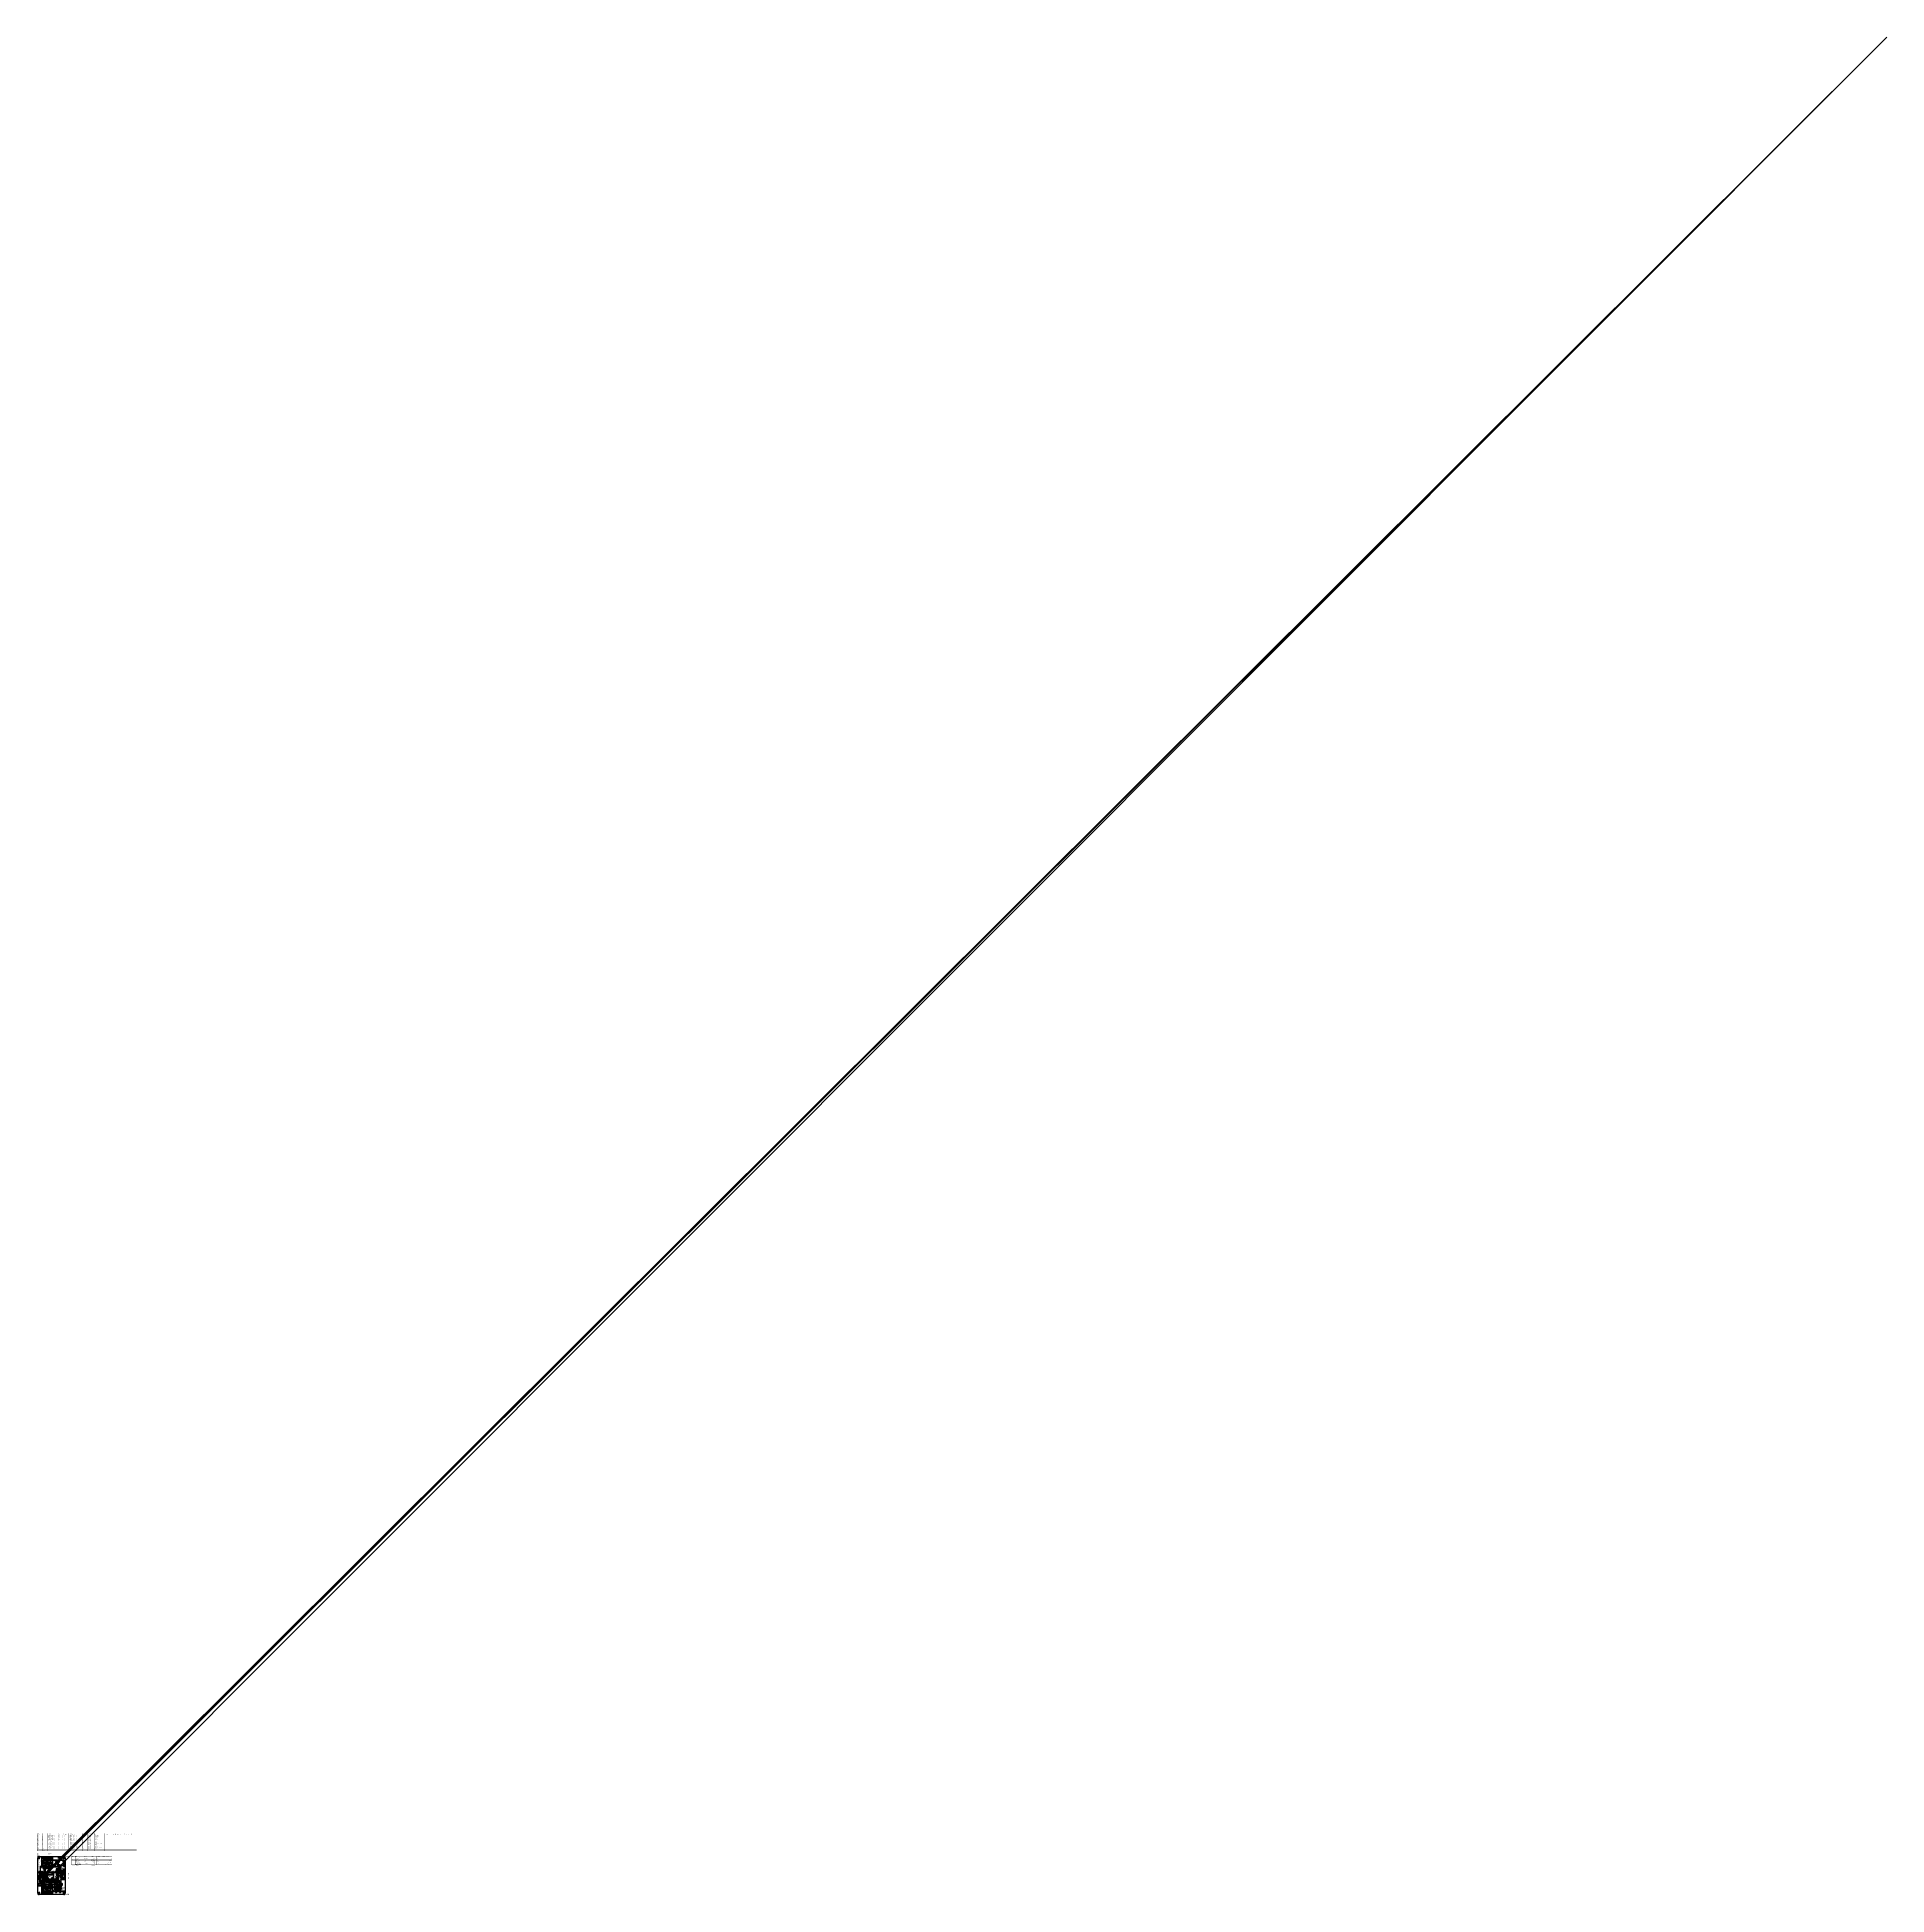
# Model space of a CAD drawing. Header units: inches. Extents: x -5 to 5258, y -4 to 5281.
import ezdxf

# ---------------------------------------------------------------- set-up
doc = ezdxf.new("R2010")
doc.units = ezdxf.units.IN
for name, color, linetype in [('Board Outline', 216, 'Continuous'), ('Bottom Layer', 5, 'Continuous'), ('Bottom Overlay', 54, 'Continuous'), ('Bottom Solder', 6, 'Continuous'), ('Dimensions', 6, 'Continuous'), ('Drill Drawing', 1, 'Continuous'), ('Fabrication', 76, 'Continuous'), ('Multi-Layer', 9, 'Continuous'), ('Pad Holes', 156, 'Continuous'), ('Top Layer', 1, 'Continuous'), ('Top Overlay', 2, 'Continuous'), ('Top Paste', 8, 'Continuous'), ('Top Solder', 216, 'Continuous'), ('Via Holes', 16, 'Continuous')]:
    doc.layers.add(name, color=color, linetype=linetype)
doc.styles.add('Arial', font='', dxfattribs={"height": 0.2})
doc.styles.add('Arial Black_Bold', font='', dxfattribs={"height": 0.2})
doc.styles.add('Arial_Bold', font='', dxfattribs={"height": 0.2})
doc.styles.get('Arial').set_extended_font_data('Arial')
doc.styles.get('Arial Black_Bold').set_extended_font_data('Arial Black', bold=True)
doc.styles.get('Arial_Bold').set_extended_font_data('Arial', bold=True)

# ---------------------------------------------------------------- blocks, each defined once
blk = doc.blocks.new('R___0402_1')
at = {"layer": 'Top Layer'}
for points in [[(-0.7, -0.3), (-0.7, 0.3), (-0.2, 0.3), (-0.2, -0.3)], [(0.2, -0.3), (0.2, 0.3), (0.7, 0.3), (0.7, -0.3)]]:
    blk.add_hatch(color=1, dxfattribs=at).paths.add_polyline_path(points)
at = {"layer": 'Top Paste'}
for points in [[(-0.7, -0.3), (-0.7, 0.3), (-0.2, 0.3), (-0.2, -0.3)], [(0.2, -0.3), (0.2, 0.3), (0.7, 0.3), (0.7, -0.3)]]:
    blk.add_hatch(color=8, dxfattribs=at).paths.add_polyline_path(points)
at = {"layer": 'Top Solder'}
for points in [[(-0.8, -0.4), (-0.8, 0.4), (-0.2, 0.4), (-0.2, -0.4)], [(0.2, -0.4), (0.2, 0.4), (0.8, 0.4), (0.8, -0.4)]]:
    blk.add_hatch(color=216, dxfattribs=at).paths.add_polyline_path(points)
at = {"layer": 'Top Overlay'}
for points, const_width in [([(-0.8, 0.4), (-0.8, -0.4)], 0.127), ([(-0.8, 0.4), (0.8, 0.4)], 0.127), ([(0.8, 0.4), (0.8, -0.4)], 0.127), ([(-0.8, -0.4), (0.8, -0.4)], 0.127), ([(-0.8, -0.4), (0.8, -0.4)], 0.00323)]:
    blk.add_lwpolyline(points, dxfattribs=dict(at, const_width=const_width))
for points, const_width in [([(-0.8, 0.4, 1), (-0.8, 0.4, 1)], 0.0635), ([(-0.8, 0.4, 1), (-0.8, 0.4, 1)], 0.0635), ([(0.8, 0.4, 1), (0.8, 0.4, 1)], 0.0635), ([(0.8, 0.4, 1), (0.8, 0.4, 1)], 0.0635), ([(-0.8, -0.4, 1), (-0.8, -0.4, 1)], 0.0635), ([(-0.8, -0.4, 1), (-0.8, -0.4, 1)], 0.0635), ([(-0.8, -0.4, 1), (-0.8, -0.4, 1)], 0.00161), ([(0.8, -0.4, 1), (0.8, -0.4, 1)], 0.0635), ([(0.8, -0.4, 1), (0.8, -0.4, 1)], 0.0635), ([(0.8, -0.4, 1), (0.8, -0.4, 1)], 0.00161)]:
    blk.add_lwpolyline(points, format="xyb", close=True, dxfattribs=dict(at, const_width=const_width))
blk = doc.blocks.new('R___0402_2')
at = {"layer": 'Top Layer'}
for points in [[(-0.7, -0.3), (-0.7, 0.3), (-0.2, 0.3), (-0.2, -0.3)], [(0.2, -0.3), (0.2, 0.3), (0.7, 0.3), (0.7, -0.3)]]:
    blk.add_hatch(color=1, dxfattribs=at).paths.add_polyline_path(points)
at = {"layer": 'Top Paste'}
for points in [[(-0.7, -0.3), (-0.7, 0.3), (-0.2, 0.3), (-0.2, -0.3)], [(0.2, -0.3), (0.2, 0.3), (0.7, 0.3), (0.7, -0.3)]]:
    blk.add_hatch(color=8, dxfattribs=at).paths.add_polyline_path(points)
at = {"layer": 'Top Solder'}
for points in [[(-0.8, -0.4), (-0.8, 0.4), (-0.2, 0.4), (-0.2, -0.4)], [(0.2, -0.4), (0.2, 0.4), (0.8, 0.4), (0.8, -0.4)]]:
    blk.add_hatch(color=216, dxfattribs=at).paths.add_polyline_path(points)
at = {"layer": 'Top Overlay'}
for points, const_width in [([(-0.8, 0.4), (-0.8, -0.4)], 0.127), ([(0.8, 0.4), (-0.8, 0.4)], 0.127), ([(0.8, 0.4), (0.8, -0.4)], 0.127), ([(0.8, -0.4), (-0.8, -0.4)], 0.127), ([(0.8, -0.4), (-0.8, -0.4)], 0.00323)]:
    blk.add_lwpolyline(points, dxfattribs=dict(at, const_width=const_width))
for points, const_width in [([(-0.8, 0.4, 1), (-0.8, 0.4, 1)], 0.0635), ([(-0.8, 0.4, 1), (-0.8, 0.4, 1)], 0.0635), ([(0.8, 0.4, 1), (0.8, 0.4, 1)], 0.0635), ([(0.8, 0.4, 1), (0.8, 0.4, 1)], 0.0635), ([(-0.8, -0.4, 1), (-0.8, -0.4, 1)], 0.0635), ([(-0.8, -0.4, 1), (-0.8, -0.4, 1)], 0.0635), ([(-0.8, -0.4, 1), (-0.8, -0.4, 1)], 0.00161), ([(0.8, -0.4, 1), (0.8, -0.4, 1)], 0.0635), ([(0.8, -0.4, 1), (0.8, -0.4, 1)], 0.0635), ([(0.8, -0.4, 1), (0.8, -0.4, 1)], 0.00161)]:
    blk.add_lwpolyline(points, format="xyb", close=True, dxfattribs=dict(at, const_width=const_width))
blk = doc.blocks.new('C___0402_3')
at = {"layer": 'Top Layer'}
for points in [[(-0.7, -0.3), (-0.7, 0.3), (-0.2, 0.3), (-0.2, -0.3)], [(0.2, -0.3), (0.2, 0.3), (0.7, 0.3), (0.7, -0.3)]]:
    blk.add_hatch(color=1, dxfattribs=at).paths.add_polyline_path(points)
at = {"layer": 'Top Paste'}
for points in [[(-0.7, -0.3), (-0.7, 0.3), (-0.2, 0.3), (-0.2, -0.3)], [(0.2, -0.3), (0.2, 0.3), (0.7, 0.3), (0.7, -0.3)]]:
    blk.add_hatch(color=8, dxfattribs=at).paths.add_polyline_path(points)
at = {"layer": 'Top Solder'}
for points in [[(-0.8, -0.4), (-0.8, 0.4), (-0.2, 0.4), (-0.2, -0.4)], [(0.2, -0.4), (0.2, 0.4), (0.8, 0.4), (0.8, -0.4)]]:
    blk.add_hatch(color=216, dxfattribs=at).paths.add_polyline_path(points)
at = {"layer": 'Top Overlay', "const_width": 0.127}
for points in [[(-0.8, -0.4), (-0.8, 0.4)], [(-0.8, 0.4), (-0.3, 0.4)], [(0.3, 0.4), (0.8, 0.4)], [(0.8, -0.4), (0.8, 0.4)], [(-0.8, -0.4), (-0.3, -0.4)], [(0.3, -0.4), (0.8, -0.4)]]:
    blk.add_lwpolyline(points, dxfattribs=at)
at = {"layer": 'Top Overlay', "const_width": 0.0635}
for points in [[(-0.8, 0.4, 1), (-0.8, 0.4, 1)], [(-0.8, 0.4, 1), (-0.8, 0.4, 1)], [(-0.3, 0.4, 1), (-0.2, 0.4, 1)], [(0.2, 0.4, 1), (0.3, 0.4, 1)], [(0.8, 0.4, 1), (0.8, 0.4, 1)], [(0.8, 0.4, 1), (0.8, 0.4, 1)], [(-0.8, -0.4, 1), (-0.8, -0.4, 1)], [(-0.8, -0.4, 1), (-0.8, -0.4, 1)], [(-0.3, -0.4, 1), (-0.2, -0.4, 1)], [(0.2, -0.4, 1), (0.3, -0.4, 1)], [(0.8, -0.4, 1), (0.8, -0.4, 1)], [(0.8, -0.4, 1), (0.8, -0.4, 1)]]:
    blk.add_lwpolyline(points, format="xyb", close=True, dxfattribs=at)
blk = doc.blocks.new('RVT1H470M0607_4')
at = {"layer": 'Top Layer'}
for points in [[(-4.5, 0.8), (-1, 0.8), (-1, -0.8), (-4.5, -0.8)], [(1.1, 0.8), (4.6, 0.8), (4.6, -0.8), (1.1, -0.8)]]:
    blk.add_hatch(color=1, dxfattribs=at).paths.add_polyline_path(points)
at = {"layer": 'Top Paste'}
for points in [[(-4.5, 0.8), (-1, 0.8), (-1, -0.8), (-4.5, -0.8)], [(1.1, 0.8), (4.6, 0.8), (4.6, -0.8), (1.1, -0.8)]]:
    blk.add_hatch(color=8, dxfattribs=at).paths.add_polyline_path(points)
at = {"layer": 'Top Solder'}
for points in [[(-4.7, 0.9), (-0.9, 0.9), (-0.9, -0.9), (-4.7, -0.9)], [(0.9, 0.9), (4.7, 0.9), (4.7, -0.9), (0.9, -0.9)]]:
    blk.add_hatch(color=216, dxfattribs=at).paths.add_polyline_path(points)
at = {"layer": 'Top Overlay', "const_width": 0.127}
for points in [[(-4.3, 1.4), (-3.6, 1.4)], [(-3.9, 1), (-3.9, 1.7)], [(-3.3, 1.8), (-1.8, 3.3)], [(-3.3, 1.3), (-3.3, 1.8)], [(-1.8, 3.3), (3.3, 3.3)], [(3.3, 1.2), (3.3, 3.3)], [(-3.3, -1.8), (-3.3, -1.3)], [(-3.3, -1.8), (-1.8, -3.3)], [(-1.8, -3.3), (3.3, -3.3)], [(3.3, -3.3), (3.3, -1.2)]]:
    blk.add_lwpolyline(points, dxfattribs=at)
at = {"layer": 'Top Overlay', "const_width": 0.0635}
for points in [[(-4.3, 1.4, 1), (-4.2, 1.4, 1)], [(-3.9, 1.7, 1), (-3.9, 1.7, 1)], [(-3.9, 1, 1), (-3.9, 1, 1)], [(-3.6, 1.4, 1), (-3.5, 1.4, 1)], [(-3.4, 1.8, 1), (-3.3, 1.8, 1)], [(-3.4, 1.8, 1), (-3.3, 1.8, 1)], [(-3.4, 1.3, 1), (-3.3, 1.3, 1)], [(-1.9, 3.3, 1), (-1.8, 3.3, 1)], [(-1.9, 3.3, 1), (-1.8, 3.3, 1)], [(3.3, 3.3, 1), (3.4, 3.3, 1)], [(3.3, 3.3, 1), (3.4, 3.3, 1)], [(3.3, 1.2, 1), (3.4, 1.2, 1)], [(-3.4, -1.3, 1), (-3.3, -1.3, 1)], [(-3.4, -1.8, 1), (-3.3, -1.8, 1)], [(-3.4, -1.8, 1), (-3.3, -1.8, 1)], [(-1.9, -3.3, 1), (-1.8, -3.3, 1)], [(-1.9, -3.3, 1), (-1.8, -3.3, 1)], [(3.3, -1.2, 1), (3.4, -1.2, 1)], [(3.3, -3.3, 1), (3.4, -3.3, 1)], [(3.3, -3.3, 1), (3.4, -3.3, 1)]]:
    blk.add_lwpolyline(points, format="xyb", close=True, dxfattribs=at)
blk = doc.blocks.new('8_SO_P____P___5')
at = {"layer": 'Top Layer'}
for points in [[(-3.5, 2.2), (-1.9, 2.2), (-1.9, 1.6), (-3.5, 1.6)], [(-3.5, 0.9), (-1.9, 0.9), (-1.9, 0.3), (-3.5, 0.3)], [(-1.1, 1.1), (1.1, 1.1), (1.1, -1.1), (-1.1, -1.1)], [(1.9, 2.2), (3.5, 2.2), (3.5, 1.6), (1.9, 1.6)], [(1.9, 0.9), (3.5, 0.9), (3.5, 0.3), (1.9, 0.3)], [(-3.5, -0.3), (-1.9, -0.3), (-1.9, -0.9), (-3.5, -0.9)], [(-3.5, -1.6), (-1.9, -1.6), (-1.9, -2.2), (-3.5, -2.2)], [(1.9, -0.3), (3.5, -0.3), (3.5, -0.9), (1.9, -0.9)], [(1.9, -1.6), (3.5, -1.6), (3.5, -2.2), (1.9, -2.2)]]:
    blk.add_hatch(color=1, dxfattribs=at).paths.add_polyline_path(points)
at = {"layer": 'Top Paste'}
for points in [[(-3.5, 2.2), (-1.9, 2.2), (-1.9, 1.6), (-3.5, 1.6)], [(-3.5, 0.9), (-1.9, 0.9), (-1.9, 0.3), (-3.5, 0.3)], [(-1.1, 1.1), (1.1, 1.1), (1.1, -1.1), (-1.1, -1.1)], [(1.9, 2.2), (3.5, 2.2), (3.5, 1.6), (1.9, 1.6)], [(1.9, 0.9), (3.5, 0.9), (3.5, 0.3), (1.9, 0.3)], [(-3.5, -0.3), (-1.9, -0.3), (-1.9, -0.9), (-3.5, -0.9)], [(-3.5, -1.6), (-1.9, -1.6), (-1.9, -2.2), (-3.5, -2.2)], [(1.9, -0.3), (3.5, -0.3), (3.5, -0.9), (1.9, -0.9)], [(1.9, -1.6), (3.5, -1.6), (3.5, -2.2), (1.9, -2.2)]]:
    blk.add_hatch(color=8, dxfattribs=at).paths.add_polyline_path(points)
at = {"layer": 'Top Solder'}
for points in [[(-3.5, 2.3), (-1.9, 2.3), (-1.9, 1.5), (-3.5, 1.5)], [(-3.5, 1), (-1.9, 1), (-1.9, 0.3), (-3.5, 0.3)], [(-1.2, 1.2), (1.2, 1.2), (1.2, -1.2), (-1.2, -1.2)], [(1.9, 2.3), (3.5, 2.3), (3.5, 1.5), (1.9, 1.5)], [(1.9, 1), (3.5, 1), (3.5, 0.3), (1.9, 0.3)], [(-3.5, -0.3), (-1.9, -0.3), (-1.9, -1), (-3.5, -1)], [(-3.5, -1.5), (-1.9, -1.5), (-1.9, -2.3), (-3.5, -2.3)], [(1.9, -0.3), (3.5, -0.3), (3.5, -1), (1.9, -1)], [(1.9, -1.5), (3.5, -1.5), (3.5, -2.3), (1.9, -2.3)]]:
    blk.add_hatch(color=216, dxfattribs=at).paths.add_polyline_path(points)
at = {"layer": 'Top Overlay', "const_width": 0.127}
for points in [[(-3.8, 2), (-3.6, 1.9)], [(-3.8, 2), (-3.8, 1.8)], [(-3.6, 1.9), (-3.8, 1.8)], [(-1.6, 2.5), (1.9, 2.5)], [(-1.6, -2.5), (1.9, -2.5)]]:
    blk.add_lwpolyline(points, dxfattribs=at)
at = {"layer": 'Top Overlay', "const_width": 0.0635}
for points in [[(-3.8, 2, 1), (-3.7, 2, 1)], [(-3.8, 2, 1), (-3.7, 2, 1)], [(-3.8, 1.8, 1), (-3.7, 1.8, 1)], [(-3.8, 1.8, 1), (-3.7, 1.8, 1)], [(-3.7, 1.9, 1), (-3.6, 1.9, 1)], [(-3.7, 1.9, 1), (-3.6, 1.9, 1)], [(-1.6, 2.5, 1), (-1.6, 2.5, 1)], [(1.9, 2.5, 1), (1.9, 2.5, 1)], [(-1.6, -2.5, 1), (-1.6, -2.5, 1)], [(1.9, -2.5, 1), (1.9, -2.5, 1)]]:
    blk.add_lwpolyline(points, format="xyb", close=True, dxfattribs=at)
blk = doc.blocks.new('8_SO_P____P___6')
at = {"layer": 'Top Layer'}
for points in [[(-3.5, 2.2), (-1.9, 2.2), (-1.9, 1.6), (-3.5, 1.6)], [(-3.5, 0.9), (-1.9, 0.9), (-1.9, 0.3), (-3.5, 0.3)], [(-1.1, 1.1), (1.1, 1.1), (1.1, -1.1), (-1.1, -1.1)], [(1.9, 2.2), (3.5, 2.2), (3.5, 1.6), (1.9, 1.6)], [(1.9, 0.9), (3.5, 0.9), (3.5, 0.3), (1.9, 0.3)], [(-3.5, -0.3), (-1.9, -0.3), (-1.9, -0.9), (-3.5, -0.9)], [(-3.5, -1.6), (-1.9, -1.6), (-1.9, -2.2), (-3.5, -2.2)], [(1.9, -0.3), (3.5, -0.3), (3.5, -0.9), (1.9, -0.9)], [(1.9, -1.6), (3.5, -1.6), (3.5, -2.2), (1.9, -2.2)]]:
    blk.add_hatch(color=1, dxfattribs=at).paths.add_polyline_path(points)
at = {"layer": 'Top Paste'}
for points in [[(-3.5, 2.2), (-1.9, 2.2), (-1.9, 1.6), (-3.5, 1.6)], [(-3.5, 0.9), (-1.9, 0.9), (-1.9, 0.3), (-3.5, 0.3)], [(-1.1, 1.1), (1.1, 1.1), (1.1, -1.1), (-1.1, -1.1)], [(1.9, 2.2), (3.5, 2.2), (3.5, 1.6), (1.9, 1.6)], [(1.9, 0.9), (3.5, 0.9), (3.5, 0.3), (1.9, 0.3)], [(-3.5, -0.3), (-1.9, -0.3), (-1.9, -0.9), (-3.5, -0.9)], [(-3.5, -1.6), (-1.9, -1.6), (-1.9, -2.2), (-3.5, -2.2)], [(1.9, -0.3), (3.5, -0.3), (3.5, -0.9), (1.9, -0.9)], [(1.9, -1.6), (3.5, -1.6), (3.5, -2.2), (1.9, -2.2)]]:
    blk.add_hatch(color=8, dxfattribs=at).paths.add_polyline_path(points)
at = {"layer": 'Top Solder'}
for points in [[(-3.5, 2.3), (-1.9, 2.3), (-1.9, 1.5), (-3.5, 1.5)], [(-3.5, 1), (-1.9, 1), (-1.9, 0.3), (-3.5, 0.3)], [(-1.2, 1.2), (1.2, 1.2), (1.2, -1.2), (-1.2, -1.2)], [(1.9, 2.3), (3.5, 2.3), (3.5, 1.5), (1.9, 1.5)], [(1.9, 1), (3.5, 1), (3.5, 0.3), (1.9, 0.3)], [(-3.5, -0.3), (-1.9, -0.3), (-1.9, -1), (-3.5, -1)], [(-3.5, -1.5), (-1.9, -1.5), (-1.9, -2.3), (-3.5, -2.3)], [(1.9, -0.3), (3.5, -0.3), (3.5, -1), (1.9, -1)], [(1.9, -1.5), (3.5, -1.5), (3.5, -2.3), (1.9, -2.3)]]:
    blk.add_hatch(color=216, dxfattribs=at).paths.add_polyline_path(points)
at = {"layer": 'Top Overlay', "const_width": 0.127}
for points in [[(-3.8, 2), (-3.6, 1.9)], [(-3.8, 2), (-3.8, 1.8)], [(-3.6, 1.9), (-3.8, 1.8)], [(-1.6, 2.5), (1.9, 2.5)], [(-1.6, -2.5), (1.9, -2.5)]]:
    blk.add_lwpolyline(points, dxfattribs=at)
at = {"layer": 'Top Overlay', "const_width": 0.0635}
for points in [[(-3.8, 2, 1), (-3.7, 2, 1)], [(-3.8, 2, 1), (-3.7, 2, 1)], [(-3.8, 1.8, 1), (-3.7, 1.8, 1)], [(-3.8, 1.8, 1), (-3.7, 1.8, 1)], [(-3.7, 1.9, 1), (-3.6, 1.9, 1)], [(-3.7, 1.9, 1), (-3.6, 1.9, 1)], [(-1.6, 2.5, 1), (-1.6, 2.5, 1)], [(1.9, 2.5, 1), (1.9, 2.5, 1)], [(-1.6, -2.5, 1), (-1.6, -2.5, 1)], [(1.9, -2.5, 1), (1.9, -2.5, 1)]]:
    blk.add_lwpolyline(points, format="xyb", close=True, dxfattribs=at)
blk = doc.blocks.new('8_SO_P____P___7')
at = {"layer": 'Top Layer'}
for points in [[(-3.5, 2.2), (-1.9, 2.2), (-1.9, 1.6), (-3.5, 1.6)], [(-3.5, 0.9), (-1.9, 0.9), (-1.9, 0.3), (-3.5, 0.3)], [(-1.1, 1.1), (1.1, 1.1), (1.1, -1.1), (-1.1, -1.1)], [(1.9, 2.2), (3.5, 2.2), (3.5, 1.6), (1.9, 1.6)], [(1.9, 0.9), (3.5, 0.9), (3.5, 0.3), (1.9, 0.3)], [(-3.5, -0.3), (-1.9, -0.3), (-1.9, -0.9), (-3.5, -0.9)], [(-3.5, -1.6), (-1.9, -1.6), (-1.9, -2.2), (-3.5, -2.2)], [(1.9, -0.3), (3.5, -0.3), (3.5, -0.9), (1.9, -0.9)], [(1.9, -1.6), (3.5, -1.6), (3.5, -2.2), (1.9, -2.2)]]:
    blk.add_hatch(color=1, dxfattribs=at).paths.add_polyline_path(points)
at = {"layer": 'Top Paste'}
for points in [[(-3.5, 2.2), (-1.9, 2.2), (-1.9, 1.6), (-3.5, 1.6)], [(-3.5, 0.9), (-1.9, 0.9), (-1.9, 0.3), (-3.5, 0.3)], [(-1.1, 1.1), (1.1, 1.1), (1.1, -1.1), (-1.1, -1.1)], [(1.9, 2.2), (3.5, 2.2), (3.5, 1.6), (1.9, 1.6)], [(1.9, 0.9), (3.5, 0.9), (3.5, 0.3), (1.9, 0.3)], [(-3.5, -0.3), (-1.9, -0.3), (-1.9, -0.9), (-3.5, -0.9)], [(-3.5, -1.6), (-1.9, -1.6), (-1.9, -2.2), (-3.5, -2.2)], [(1.9, -0.3), (3.5, -0.3), (3.5, -0.9), (1.9, -0.9)], [(1.9, -1.6), (3.5, -1.6), (3.5, -2.2), (1.9, -2.2)]]:
    blk.add_hatch(color=8, dxfattribs=at).paths.add_polyline_path(points)
at = {"layer": 'Top Solder'}
for points in [[(-3.5, 2.3), (-1.9, 2.3), (-1.9, 1.5), (-3.5, 1.5)], [(-3.5, 1), (-1.9, 1), (-1.9, 0.3), (-3.5, 0.3)], [(-1.2, 1.2), (1.2, 1.2), (1.2, -1.2), (-1.2, -1.2)], [(1.9, 2.3), (3.5, 2.3), (3.5, 1.5), (1.9, 1.5)], [(1.9, 1), (3.5, 1), (3.5, 0.3), (1.9, 0.3)], [(-3.5, -0.3), (-1.9, -0.3), (-1.9, -1), (-3.5, -1)], [(-3.5, -1.5), (-1.9, -1.5), (-1.9, -2.3), (-3.5, -2.3)], [(1.9, -0.3), (3.5, -0.3), (3.5, -1), (1.9, -1)], [(1.9, -1.5), (3.5, -1.5), (3.5, -2.3), (1.9, -2.3)]]:
    blk.add_hatch(color=216, dxfattribs=at).paths.add_polyline_path(points)
at = {"layer": 'Top Overlay', "const_width": 0.127}
for points in [[(-3.6, 1.9), (-3.8, 2)], [(-3.8, 1.8), (-3.8, 2)], [(-3.8, 1.8), (-3.6, 1.9)], [(1.9, 2.5), (-1.6, 2.5)], [(1.9, -2.5), (-1.6, -2.5)]]:
    blk.add_lwpolyline(points, dxfattribs=at)
at = {"layer": 'Top Overlay', "const_width": 0.0635}
for points in [[(-3.8, 2, 1), (-3.7, 2, 1)], [(-3.8, 2, 1), (-3.7, 2, 1)], [(-3.8, 1.8, 1), (-3.7, 1.8, 1)], [(-3.8, 1.8, 1), (-3.7, 1.8, 1)], [(-3.7, 1.9, 1), (-3.6, 1.9, 1)], [(-3.7, 1.9, 1), (-3.6, 1.9, 1)], [(-1.6, 2.5, 1), (-1.6, 2.5, 1)], [(1.9, 2.5, 1), (1.9, 2.5, 1)], [(-1.6, -2.5, 1), (-1.6, -2.5, 1)], [(1.9, -2.5, 1), (1.9, -2.5, 1)]]:
    blk.add_lwpolyline(points, format="xyb", close=True, dxfattribs=at)
blk = doc.blocks.new('8_SO_P____P___8')
at = {"layer": 'Top Layer'}
for points in [[(-3.5, 2.2), (-1.9, 2.2), (-1.9, 1.6), (-3.5, 1.6)], [(-3.5, 0.9), (-1.9, 0.9), (-1.9, 0.3), (-3.5, 0.3)], [(-1.1, 1.1), (1.1, 1.1), (1.1, -1.1), (-1.1, -1.1)], [(1.9, 2.2), (3.5, 2.2), (3.5, 1.6), (1.9, 1.6)], [(1.9, 0.9), (3.5, 0.9), (3.5, 0.3), (1.9, 0.3)], [(-3.5, -0.3), (-1.9, -0.3), (-1.9, -0.9), (-3.5, -0.9)], [(-3.5, -1.6), (-1.9, -1.6), (-1.9, -2.2), (-3.5, -2.2)], [(1.9, -0.3), (3.5, -0.3), (3.5, -0.9), (1.9, -0.9)], [(1.9, -1.6), (3.5, -1.6), (3.5, -2.2), (1.9, -2.2)]]:
    blk.add_hatch(color=1, dxfattribs=at).paths.add_polyline_path(points)
at = {"layer": 'Top Paste'}
for points in [[(-3.5, 2.2), (-1.9, 2.2), (-1.9, 1.6), (-3.5, 1.6)], [(-3.5, 0.9), (-1.9, 0.9), (-1.9, 0.3), (-3.5, 0.3)], [(-1.1, 1.1), (1.1, 1.1), (1.1, -1.1), (-1.1, -1.1)], [(1.9, 2.2), (3.5, 2.2), (3.5, 1.6), (1.9, 1.6)], [(1.9, 0.9), (3.5, 0.9), (3.5, 0.3), (1.9, 0.3)], [(-3.5, -0.3), (-1.9, -0.3), (-1.9, -0.9), (-3.5, -0.9)], [(-3.5, -1.6), (-1.9, -1.6), (-1.9, -2.2), (-3.5, -2.2)], [(1.9, -0.3), (3.5, -0.3), (3.5, -0.9), (1.9, -0.9)], [(1.9, -1.6), (3.5, -1.6), (3.5, -2.2), (1.9, -2.2)]]:
    blk.add_hatch(color=8, dxfattribs=at).paths.add_polyline_path(points)
at = {"layer": 'Top Solder'}
for points in [[(-3.5, 2.3), (-1.9, 2.3), (-1.9, 1.5), (-3.5, 1.5)], [(-3.5, 1), (-1.9, 1), (-1.9, 0.3), (-3.5, 0.3)], [(-1.2, 1.2), (1.2, 1.2), (1.2, -1.2), (-1.2, -1.2)], [(1.9, 2.3), (3.5, 2.3), (3.5, 1.5), (1.9, 1.5)], [(1.9, 1), (3.5, 1), (3.5, 0.3), (1.9, 0.3)], [(-3.5, -0.3), (-1.9, -0.3), (-1.9, -1), (-3.5, -1)], [(-3.5, -1.5), (-1.9, -1.5), (-1.9, -2.3), (-3.5, -2.3)], [(1.9, -0.3), (3.5, -0.3), (3.5, -1), (1.9, -1)], [(1.9, -1.5), (3.5, -1.5), (3.5, -2.3), (1.9, -2.3)]]:
    blk.add_hatch(color=216, dxfattribs=at).paths.add_polyline_path(points)
at = {"layer": 'Top Overlay', "const_width": 0.127}
for points in [[(-3.8, 1.8), (-3.8, 2)], [(-3.6, 1.9), (-3.8, 2)], [(-3.8, 1.8), (-3.6, 1.9)], [(1.9, 2.5), (-1.6, 2.5)], [(-1.6, -2.5), (1.9, -2.5)]]:
    blk.add_lwpolyline(points, dxfattribs=at)
at = {"layer": 'Top Overlay', "const_width": 0.0635}
for points in [[(-3.8, 2, 1), (-3.7, 2, 1)], [(-3.8, 2, 1), (-3.7, 2, 1)], [(-3.8, 1.8, 1), (-3.7, 1.8, 1)], [(-3.8, 1.8, 1), (-3.7, 1.8, 1)], [(-3.7, 1.9, 1), (-3.6, 1.9, 1)], [(-3.7, 1.9, 1), (-3.6, 1.9, 1)], [(-1.6, 2.5, 1), (-1.6, 2.5, 1)], [(1.9, 2.5, 1), (1.9, 2.5, 1)], [(-1.6, -2.5, 1), (-1.6, -2.5, 1)], [(1.9, -2.5, 1), (1.9, -2.5, 1)]]:
    blk.add_lwpolyline(points, format="xyb", close=True, dxfattribs=at)
blk = doc.blocks.new('28_UFQFPN__4_4__9')
at = {"layer": 'Top Layer'}
for points in [[(-2.2, 1.2), (-1.6, 1.2), (-1.6, 0.9), (-2.2, 0.9)], [(-2.2, 0.6), (-1.6, 0.6), (-1.6, 0.3), (-2.2, 0.3)], [(-2.2, 0.1), (-1.6, 0.1), (-1.6, -0.1), (-2.2, -0.1)], [(-1.9, 1.5), (-1.8, 1.5), (-1.8, 1.4), (-1.9, 1.4)], [(-1.4, 1.9), (-1.4, 1.8), (-1.5, 1.8), (-1.5, 1.9)], [(-0.9, 2.1), (-0.9, 1.6), (-1.2, 1.6), (-1.2, 2.1)], [(-0.3, 2.1), (-0.3, 1.6), (-0.6, 1.6), (-0.6, 2.1)], [(0.1, 2.1), (0.1, 1.6), (-0.1, 1.6), (-0.1, 2.1)], [(0.6, 2.1), (0.6, 1.6), (0.3, 1.6), (0.3, 2.1)], [(1.2, 2.1), (1.2, 1.6), (0.9, 1.6), (0.9, 2.1)], [(1.5, 1.9), (1.5, 1.8), (1.4, 1.8), (1.4, 1.9)], [(2.1, 0.9), (1.6, 0.9), (1.6, 1.2), (2.1, 1.2)], [(2.1, 0.3), (1.6, 0.3), (1.6, 0.6), (2.1, 0.6)], [(2.1, -0.1), (1.6, -0.1), (1.6, 0.1), (2.1, 0.1)], [(1.9, 1.4), (1.8, 1.4), (1.8, 1.5), (1.9, 1.5)], [(-2.2, -0.3), (-1.6, -0.3), (-1.6, -0.6), (-2.2, -0.6)], [(-2.2, -0.9), (-1.6, -0.9), (-1.6, -1.2), (-2.2, -1.2)], [(-1.9, -1.4), (-1.8, -1.4), (-1.8, -1.5), (-1.9, -1.5)], [(-1.5, -1.9), (-1.5, -1.8), (-1.4, -1.8), (-1.4, -1.9)], [(-1.2, -2.2), (-1.2, -1.6), (-0.9, -1.6), (-0.9, -2.2)], [(-0.6, -2.2), (-0.6, -1.6), (-0.3, -1.6), (-0.3, -2.2)], [(-0.1, -2.2), (-0.1, -1.6), (0.1, -1.6), (0.1, -2.2)], [(0.3, -2.2), (0.3, -1.6), (0.6, -1.6), (0.6, -2.2)], [(0.9, -2.2), (0.9, -1.6), (1.2, -1.6), (1.2, -2.2)], [(1.4, -1.9), (1.4, -1.8), (1.5, -1.8), (1.5, -1.9)], [(2.1, -0.6), (1.6, -0.6), (1.6, -0.3), (2.1, -0.3)], [(2.1, -1.2), (1.6, -1.2), (1.6, -0.9), (2.1, -0.9)], [(1.9, -1.5), (1.8, -1.5), (1.8, -1.4), (1.9, -1.4)]]:
    blk.add_hatch(color=1, dxfattribs=at).paths.add_polyline_path(points)
at = {"layer": 'Top Paste'}
for points in [[(-2.2, 1.2), (-1.6, 1.2), (-1.6, 0.9), (-2.2, 0.9)], [(-2.2, 0.6), (-1.6, 0.6), (-1.6, 0.3), (-2.2, 0.3)], [(-2.2, 0.1), (-1.6, 0.1), (-1.6, -0.1), (-2.2, -0.1)], [(-0.9, 2.1), (-0.9, 1.6), (-1.2, 1.6), (-1.2, 2.1)], [(-0.3, 2.1), (-0.3, 1.6), (-0.6, 1.6), (-0.6, 2.1)], [(0.1, 2.1), (0.1, 1.6), (-0.1, 1.6), (-0.1, 2.1)], [(0.6, 2.1), (0.6, 1.6), (0.3, 1.6), (0.3, 2.1)], [(1.2, 2.1), (1.2, 1.6), (0.9, 1.6), (0.9, 2.1)], [(2.1, 0.9), (1.6, 0.9), (1.6, 1.2), (2.1, 1.2)], [(2.1, 0.3), (1.6, 0.3), (1.6, 0.6), (2.1, 0.6)], [(2.1, -0.1), (1.6, -0.1), (1.6, 0.1), (2.1, 0.1)], [(-2.2, -0.3), (-1.6, -0.3), (-1.6, -0.6), (-2.2, -0.6)], [(-2.2, -0.9), (-1.6, -0.9), (-1.6, -1.2), (-2.2, -1.2)], [(-1.2, -2.2), (-1.2, -1.6), (-0.9, -1.6), (-0.9, -2.2)], [(-0.6, -2.2), (-0.6, -1.6), (-0.3, -1.6), (-0.3, -2.2)], [(-0.1, -2.2), (-0.1, -1.6), (0.1, -1.6), (0.1, -2.2)], [(0.3, -2.2), (0.3, -1.6), (0.6, -1.6), (0.6, -2.2)], [(0.9, -2.2), (0.9, -1.6), (1.2, -1.6), (1.2, -2.2)], [(2.1, -0.6), (1.6, -0.6), (1.6, -0.3), (2.1, -0.3)], [(2.1, -1.2), (1.6, -1.2), (1.6, -0.9), (2.1, -0.9)]]:
    blk.add_hatch(color=8, dxfattribs=at).paths.add_polyline_path(points)
at = {"layer": 'Top Solder'}
for points in [[(-2.2, 1.2), (-1.5, 1.2), (-1.5, 0.8), (-2.2, 0.8)], [(-2.2, 0.7), (-1.5, 0.7), (-1.5, 0.3), (-2.2, 0.3)], [(-2.2, 0.2), (-1.5, 0.2), (-1.5, -0.2), (-2.2, -0.2)], [(-0.8, 2.2), (-0.8, 1.5), (-1.2, 1.5), (-1.2, 2.2)], [(-0.3, 2.2), (-0.3, 1.5), (-0.7, 1.5), (-0.7, 2.2)], [(0.2, 2.2), (0.2, 1.5), (-0.2, 1.5), (-0.2, 2.2)], [(0.7, 2.2), (0.7, 1.5), (0.3, 1.5), (0.3, 2.2)], [(1.2, 2.2), (1.2, 1.5), (0.8, 1.5), (0.8, 2.2)], [(2.2, 0.8), (1.5, 0.8), (1.5, 1.2), (2.2, 1.2)], [(2.2, 0.3), (1.5, 0.3), (1.5, 0.7), (2.2, 0.7)], [(2.2, -0.2), (1.5, -0.2), (1.5, 0.2), (2.2, 0.2)], [(-2.2, -0.3), (-1.5, -0.3), (-1.5, -0.7), (-2.2, -0.7)], [(-2.2, -0.8), (-1.5, -0.8), (-1.5, -1.2), (-2.2, -1.2)], [(-1.2, -2.2), (-1.2, -1.5), (-0.8, -1.5), (-0.8, -2.2)], [(-0.7, -2.2), (-0.7, -1.5), (-0.3, -1.5), (-0.3, -2.2)], [(-0.2, -2.2), (-0.2, -1.5), (0.2, -1.5), (0.2, -2.2)], [(0.3, -2.2), (0.3, -1.5), (0.7, -1.5), (0.7, -2.2)], [(0.8, -2.2), (0.8, -1.5), (1.2, -1.5), (1.2, -2.2)], [(2.2, -0.7), (1.5, -0.7), (1.5, -0.3), (2.2, -0.3)], [(2.2, -1.2), (1.5, -1.2), (1.5, -0.8), (2.2, -0.8)]]:
    blk.add_hatch(color=216, dxfattribs=at).paths.add_polyline_path(points)
at = {"layer": 'Top Layer'}
for p, q in [((-2.2, 1.3), (-2.2, 1.6)), ((-2.2, 1.6), (-1.8, 1.6)), ((-1.6, 1.3), (-2.2, 1.3)), ((-1.8, 1.6), (-1.6, 1.5)), ((-1.6, 1.8), (-1.6, 2.1)), ((-1.6, 2.1), (-1.3, 2.1)), ((-1.5, 1.6), (-1.6, 1.8)), ((-1.6, 1.5), (-1.6, 1.3)), ((-1.3, 1.6), (-1.5, 1.6)), ((-1.3, 2.1), (-1.3, 1.6)), ((1.3, 1.6), (1.3, 2.1)), ((1.3, 2.1), (1.6, 2.1)), ((1.5, 1.6), (1.3, 1.6)), ((1.6, 1.8), (1.5, 1.6)), ((1.6, 2.1), (1.6, 1.8)), ((1.6, 1.5), (1.8, 1.6)), ((1.6, 1.3), (1.6, 1.5)), ((2.1, 1.3), (1.6, 1.3)), ((1.8, 1.6), (2.1, 1.6)), ((2.1, 1.6), (2.1, 1.3)), ((-2.2, -1.6), (-2.2, -1.3)), ((-2.2, -1.3), (-1.6, -1.3)), ((-1.8, -1.6), (-2.2, -1.6)), ((-1.6, -1.5), (-1.8, -1.6)), ((-1.6, -1.3), (-1.6, -1.5)), ((-1.6, -1.8), (-1.5, -1.6)), ((-1.6, -2.2), (-1.6, -1.8)), ((-1.3, -2.2), (-1.6, -2.2)), ((-1.5, -1.6), (-1.3, -1.6)), ((-1.3, -1.6), (-1.3, -2.2)), ((1.3, -2.2), (1.3, -1.6)), ((1.3, -1.6), (1.5, -1.6)), ((1.6, -2.2), (1.3, -2.2)), ((1.5, -1.6), (1.6, -1.8)), ((1.6, -1.5), (1.6, -1.3)), ((1.6, -1.3), (2.1, -1.3)), ((1.8, -1.6), (1.6, -1.5)), ((1.6, -1.8), (1.6, -2.2)), ((2.1, -1.6), (1.8, -1.6)), ((2.1, -1.3), (2.1, -1.6))]:
    blk.add_line(p, q, dxfattribs=at)
at = {"layer": 'Top Overlay', "const_width": 0.127}
for points in [[(-2.5, 1.4), (-2.5, 1.6)], [(-2.5, 1.6), (-2.3, 1.5)], [(-2.5, 1.4), (-2.3, 1.5)], [(-2, 2), (-1.8, 2)], [(-2, 1.8), (-2, 2)], [(1.8, 2), (2, 2)], [(2, 1.8), (2, 2)], [(-2, -2), (-2, -1.8)], [(-2, -2), (-1.8, -2)], [(1.8, -2), (2, -2)], [(2, -2), (2, -1.8)]]:
    blk.add_lwpolyline(points, dxfattribs=at)
at = {"layer": 'Top Overlay', "const_width": 0.0635}
for points in [[(-2.5, 1.6, 1), (-2.4, 1.6, 1)], [(-2.5, 1.6, 1), (-2.4, 1.6, 1)], [(-2.5, 1.4, 1), (-2.4, 1.4, 1)], [(-2.5, 1.4, 1), (-2.4, 1.4, 1)], [(-2.4, 1.5, 1), (-2.3, 1.5, 1)], [(-2.4, 1.5, 1), (-2.3, 1.5, 1)], [(-2.1, 2, 1), (-2, 2, 1)], [(-2.1, 2, 1), (-2, 2, 1)], [(-2.1, 1.8, 1), (-2, 1.8, 1)], [(-1.8, 2, 1), (-1.8, 2, 1)], [(1.8, 2, 1), (1.8, 2, 1)], [(2, 2, 1), (2.1, 2, 1)], [(2, 2, 1), (2.1, 2, 1)], [(2, 1.8, 1), (2.1, 1.8, 1)], [(-2.1, -1.8, 1), (-2, -1.8, 1)], [(-2.1, -2, 1), (-2, -2, 1)], [(-2.1, -2, 1), (-2, -2, 1)], [(-1.8, -2, 1), (-1.8, -2, 1)], [(1.8, -2, 1), (1.8, -2, 1)], [(2, -1.8, 1), (2.1, -1.8, 1)], [(2, -2, 1), (2.1, -2, 1)], [(2, -2, 1), (2.1, -2, 1)]]:
    blk.add_lwpolyline(points, format="xyb", close=True, dxfattribs=at)
at = {"layer": 'Top Solder'}
for p, q in [((-1.7, 1.7), (5248.4, 5235.4)), ((-1.6, -1.3), (5248.4, 5235.4)), ((-1.3, 2.2), (5248.4, 5235.4)), ((-1.3, -1.6), (5248.4, 5235.4)), ((1.6, -1.6), (5248.4, 5235.4)), ((1.7, 2.2), (5248.4, 5235.4)), ((2.2, 1.7), (5248.4, 5235.4)), ((2.2, -1.3), (5248.4, 5235.4)), ((-2.2, 1.6), (-2.2, 1.7)), ((-2.2, 1.7), (-2.2, 1.7)), ((-2.2, 1.7), (-1.8, 1.7)), ((-2.2, 1.3), (-2.2, 1.6)), ((-1.6, 1.3), (-2.2, 1.3)), ((-2.2, 1.3), (-2.2, 1.3)), ((-2.2, 1.3), (-2.2, 1.3)), ((-1.8, 1.7), (-1.7, 1.7)), ((-1.7, 1.8), (-1.7, 2.1)), ((-1.7, 2.1), (-1.7, 2.2)), ((-1.7, 2.2), (-1.6, 2.2)), ((-1.7, 1.7), (-1.7, 1.8)), ((-1.6, 1.6), (-1.7, 1.7)), ((-1.7, 1.7), (-1.6, 1.6)), ((-1.6, 2.2), (-1.3, 2.2)), ((-1.5, 1.6), (-1.6, 1.6)), ((-1.6, 1.6), (-1.6, 1.5)), ((-1.6, 1.5), (-1.6, 1.3)), ((-1.6, 1.3), (-1.6, 1.3)), ((-1.6, 1.3), (-1.6, 1.3)), ((-1.3, 1.6), (-1.5, 1.6)), ((-1.3, 2.2), (-1.3, 2.1)), ((-1.3, 2.1), (-1.3, 1.6)), ((-1.3, 2.2), (-1.3, 2.2)), ((-1.3, 1.6), (-1.3, 1.6)), ((-1.3, 1.6), (-1.3, 1.6)), ((1.3, 1.6), (1.3, 2.1)), ((1.3, 2.1), (1.3, 2.2)), ((1.3, 2.2), (1.3, 2.2)), ((1.3, 2.2), (1.6, 2.2)), ((1.5, 1.6), (1.3, 1.6)), ((1.3, 1.6), (1.3, 1.6)), ((1.3, 1.6), (1.3, 1.6)), ((1.6, 1.6), (1.5, 1.6)), ((1.6, 2.2), (1.7, 2.2)), ((1.7, 1.7), (1.6, 1.6)), ((1.6, 1.6), (1.7, 1.7)), ((1.6, 1.5), (1.6, 1.6)), ((1.6, 1.3), (1.6, 1.5)), ((2.1, 1.3), (1.6, 1.3)), ((1.6, 1.3), (1.6, 1.3)), ((1.6, 1.3), (1.6, 1.3)), ((1.7, 2.2), (1.7, 2.1)), ((1.7, 2.1), (1.7, 1.8)), ((1.7, 1.8), (1.7, 1.7)), ((1.7, 1.7), (1.8, 1.7)), ((1.8, 1.7), (2.1, 1.7)), ((2.2, 1.7), (2.2, 1.6)), ((2.1, 1.7), (2.2, 1.7)), ((2.2, 1.6), (2.2, 1.3)), ((2.2, 1.3), (2.2, 1.3)), ((2.2, 1.3), (2.1, 1.3)), ((-2.2, -1.6), (-2.2, -1.3)), ((-2.2, -1.3), (-2.2, -1.3)), ((-2.2, -1.3), (-2.2, -1.3)), ((-2.2, -1.3), (-1.6, -1.3)), ((-2.2, -1.7), (-2.2, -1.6)), ((-1.8, -1.7), (-2.2, -1.7)), ((-2.2, -1.7), (-2.2, -1.7)), ((-1.7, -1.7), (-1.8, -1.7)), ((-1.7, -1.7), (-1.6, -1.6)), ((-1.6, -1.6), (-1.7, -1.7)), ((-1.7, -1.8), (-1.7, -1.7)), ((-1.7, -2.2), (-1.7, -1.8)), ((-1.6, -2.2), (-1.7, -2.2)), ((-1.7, -2.2), (-1.7, -2.2)), ((-1.6, -1.3), (-1.6, -1.3)), ((-1.6, -1.3), (-1.6, -1.5)), ((-1.6, -1.3), (-1.6, -1.3)), ((-1.6, -1.5), (-1.6, -1.6)), ((-1.6, -1.6), (-1.5, -1.6)), ((-1.3, -2.2), (-1.6, -2.2)), ((-1.5, -1.6), (-1.3, -1.6)), ((-1.3, -1.6), (-1.3, -1.6)), ((-1.3, -1.6), (-1.3, -2.2)), ((-1.3, -1.6), (-1.3, -1.6)), ((-1.3, -2.2), (-1.3, -2.2)), ((-1.3, -2.2), (-1.3, -2.2)), ((1.3, -2.2), (1.3, -1.6)), ((1.3, -1.6), (1.3, -1.6)), ((1.3, -1.6), (1.3, -1.6)), ((1.3, -1.6), (1.5, -1.6)), ((1.6, -2.2), (1.3, -2.2)), ((1.3, -2.2), (1.3, -2.2)), ((1.3, -2.2), (1.3, -2.2)), ((1.5, -1.6), (1.6, -1.6)), ((1.6, -1.5), (1.6, -1.3)), ((1.6, -1.3), (1.6, -1.3)), ((1.6, -1.3), (1.6, -1.3)), ((1.6, -1.3), (2.1, -1.3)), ((1.6, -1.6), (1.6, -1.5)), ((1.7, -1.7), (1.6, -1.6)), ((1.6, -1.6), (1.7, -1.7)), ((1.7, -2.2), (1.6, -2.2)), ((1.8, -1.7), (1.7, -1.7)), ((1.7, -1.7), (1.7, -1.8)), ((1.7, -1.8), (1.7, -2.2)), ((1.7, -2.2), (1.7, -2.2)), ((2.1, -1.7), (1.8, -1.7)), ((2.2, -1.3), (2.2, -1.3)), ((2.2, -1.3), (2.2, -1.6)), ((2.1, -1.3), (2.2, -1.3)), ((2.2, -1.6), (2.2, -1.7)), ((2.2, -1.7), (2.1, -1.7))]:
    blk.add_line(p, q, dxfattribs=at)
blk = doc.blocks.new('SOIC_8_0_154___3_90___W______10')
at = {"layer": 'Top Layer'}
for points in [[(-3.5, 1.6), (-3.5, 2.2), (-1.9, 2.2), (-1.9, 1.6)], [(-3.5, 0.3), (-3.5, 0.9), (-1.9, 0.9), (-1.9, 0.3)], [(1.9, 1.6), (1.9, 2.2), (3.5, 2.2), (3.5, 1.6)], [(1.9, 0.3), (1.9, 0.9), (3.5, 0.9), (3.5, 0.3)], [(-3.5, -0.9), (-3.5, -0.3), (-1.9, -0.3), (-1.9, -0.9)], [(-3.5, -2.2), (-3.5, -1.6), (-1.9, -1.6), (-1.9, -2.2)], [(1.9, -0.9), (1.9, -0.3), (3.5, -0.3), (3.5, -0.9)], [(1.9, -2.2), (1.9, -1.6), (3.5, -1.6), (3.5, -2.2)]]:
    blk.add_hatch(color=1, dxfattribs=at).paths.add_polyline_path(points)
at = {"layer": 'Top Overlay'}
blk.add_hatch(color=2, dxfattribs=at).paths.add_polyline_path([(-1.8, 1.6), (-1.5, 1.6), (-1.5, 2.2), (-1.8, 2.2)])
at = {"layer": 'Top Paste'}
for points in [[(-3.5, 1.6), (-3.5, 2.2), (-1.9, 2.2), (-1.9, 1.6)], [(-3.5, 0.3), (-3.5, 0.9), (-1.9, 0.9), (-1.9, 0.3)], [(1.9, 1.6), (1.9, 2.2), (3.5, 2.2), (3.5, 1.6)], [(1.9, 0.3), (1.9, 0.9), (3.5, 0.9), (3.5, 0.3)], [(-3.5, -0.9), (-3.5, -0.3), (-1.9, -0.3), (-1.9, -0.9)], [(-3.5, -2.2), (-3.5, -1.6), (-1.9, -1.6), (-1.9, -2.2)], [(1.9, -0.9), (1.9, -0.3), (3.5, -0.3), (3.5, -0.9)], [(1.9, -2.2), (1.9, -1.6), (3.5, -1.6), (3.5, -2.2)]]:
    blk.add_hatch(color=8, dxfattribs=at).paths.add_polyline_path(points)
at = {"layer": 'Top Solder'}
for points in [[(-3.6, 1.5), (-3.6, 2.3), (-1.8, 2.3), (-1.8, 1.5)], [(-3.6, 0.2), (-3.6, 1), (-1.8, 1), (-1.8, 0.2)], [(1.8, 1.5), (1.8, 2.3), (3.6, 2.3), (3.6, 1.5)], [(1.8, 0.2), (1.8, 1), (3.6, 1), (3.6, 0.2)], [(-3.6, -1), (-3.6, -0.2), (-1.8, -0.2), (-1.8, -1)], [(-3.6, -2.3), (-3.6, -1.5), (-1.8, -1.5), (-1.8, -2.3)], [(1.8, -1), (1.8, -0.2), (3.6, -0.2), (3.6, -1)], [(1.8, -2.3), (1.8, -1.5), (3.6, -1.5), (3.6, -2.3)]]:
    blk.add_hatch(color=216, dxfattribs=at).paths.add_polyline_path(points)
at = {"layer": 'Top Overlay', "const_width": 0.127}
for points in [[(-3.7, 1.9), (-3.8, 2.1)], [(-3.8, 1.8), (-3.8, 2.1)], [(-3.8, 1.8), (-3.7, 1.9)], [(1.8, 2.5), (-1.8, 2.5)], [(1.8, -2.5), (-1.8, -2.5)]]:
    blk.add_lwpolyline(points, dxfattribs=at)
at = {"layer": 'Top Overlay', "const_width": 0.0635}
for points in [[(-3.8, 2.1, 1), (-3.8, 2.1, 1)], [(-3.8, 2.1, 1), (-3.8, 2.1, 1)], [(-3.8, 1.8, 1), (-3.8, 1.8, 1)], [(-3.8, 1.8, 1), (-3.8, 1.8, 1)], [(-3.7, 1.9, 1), (-3.6, 1.9, 1)], [(-3.7, 1.9, 1), (-3.6, 1.9, 1)], [(-1.9, 2.5, 1), (-1.8, 2.5, 1)], [(1.8, 2.5, 1), (1.8, 2.5, 1)], [(-1.9, -2.5, 1), (-1.8, -2.5, 1)], [(1.8, -2.5, 1), (1.8, -2.5, 1)]]:
    blk.add_lwpolyline(points, format="xyb", close=True, dxfattribs=at)
blk = doc.blocks.new('SOIC_8_0_154___3_90___W______11')
at = {"layer": 'Top Layer'}
for points in [[(-3.5, 1.6), (-3.5, 2.2), (-1.9, 2.2), (-1.9, 1.6)], [(-3.5, 0.3), (-3.5, 0.9), (-1.9, 0.9), (-1.9, 0.3)], [(1.9, 1.6), (1.9, 2.2), (3.5, 2.2), (3.5, 1.6)], [(1.9, 0.3), (1.9, 0.9), (3.5, 0.9), (3.5, 0.3)], [(-3.5, -0.9), (-3.5, -0.3), (-1.9, -0.3), (-1.9, -0.9)], [(-3.5, -2.2), (-3.5, -1.6), (-1.9, -1.6), (-1.9, -2.2)], [(1.9, -0.9), (1.9, -0.3), (3.5, -0.3), (3.5, -0.9)], [(1.9, -2.2), (1.9, -1.6), (3.5, -1.6), (3.5, -2.2)]]:
    blk.add_hatch(color=1, dxfattribs=at).paths.add_polyline_path(points)
at = {"layer": 'Top Overlay'}
blk.add_hatch(color=2, dxfattribs=at).paths.add_polyline_path([(-1.8, 1.6), (-1.5, 1.6), (-1.5, 2.2), (-1.8, 2.2)])
at = {"layer": 'Top Paste'}
for points in [[(-3.5, 1.6), (-3.5, 2.2), (-1.9, 2.2), (-1.9, 1.6)], [(-3.5, 0.3), (-3.5, 0.9), (-1.9, 0.9), (-1.9, 0.3)], [(1.9, 1.6), (1.9, 2.2), (3.5, 2.2), (3.5, 1.6)], [(1.9, 0.3), (1.9, 0.9), (3.5, 0.9), (3.5, 0.3)], [(-3.5, -0.9), (-3.5, -0.3), (-1.9, -0.3), (-1.9, -0.9)], [(-3.5, -2.2), (-3.5, -1.6), (-1.9, -1.6), (-1.9, -2.2)], [(1.9, -0.9), (1.9, -0.3), (3.5, -0.3), (3.5, -0.9)], [(1.9, -2.2), (1.9, -1.6), (3.5, -1.6), (3.5, -2.2)]]:
    blk.add_hatch(color=8, dxfattribs=at).paths.add_polyline_path(points)
at = {"layer": 'Top Solder'}
for points in [[(-3.6, 1.5), (-3.6, 2.3), (-1.8, 2.3), (-1.8, 1.5)], [(-3.6, 0.2), (-3.6, 1), (-1.8, 1), (-1.8, 0.2)], [(1.8, 1.5), (1.8, 2.3), (3.6, 2.3), (3.6, 1.5)], [(1.8, 0.2), (1.8, 1), (3.6, 1), (3.6, 0.2)], [(-3.6, -1), (-3.6, -0.2), (-1.8, -0.2), (-1.8, -1)], [(-3.6, -2.3), (-3.6, -1.5), (-1.8, -1.5), (-1.8, -2.3)], [(1.8, -1), (1.8, -0.2), (3.6, -0.2), (3.6, -1)], [(1.8, -2.3), (1.8, -1.5), (3.6, -1.5), (3.6, -2.3)]]:
    blk.add_hatch(color=216, dxfattribs=at).paths.add_polyline_path(points)
at = {"layer": 'Top Overlay', "const_width": 0.127}
for points in [[(-3.7, 1.9), (-3.8, 2.1)], [(-3.8, 1.8), (-3.8, 2.1)], [(-3.8, 1.8), (-3.7, 1.9)], [(1.8, 2.5), (-1.8, 2.5)], [(1.8, -2.5), (-1.8, -2.5)]]:
    blk.add_lwpolyline(points, dxfattribs=at)
at = {"layer": 'Top Overlay', "const_width": 0.0635}
for points in [[(-3.8, 2.1, 1), (-3.8, 2.1, 1)], [(-3.8, 2.1, 1), (-3.8, 2.1, 1)], [(-3.8, 1.8, 1), (-3.8, 1.8, 1)], [(-3.8, 1.8, 1), (-3.8, 1.8, 1)], [(-3.7, 1.9, 1), (-3.6, 1.9, 1)], [(-3.7, 1.9, 1), (-3.6, 1.9, 1)], [(-1.9, 2.5, 1), (-1.8, 2.5, 1)], [(1.8, 2.5, 1), (1.8, 2.5, 1)], [(-1.9, -2.5, 1), (-1.8, -2.5, 1)], [(1.8, -2.5, 1), (1.8, -2.5, 1)]]:
    blk.add_lwpolyline(points, format="xyb", close=True, dxfattribs=at)
blk = doc.blocks.new('DFN_6_3_3__12')
at = {"layer": 'Top Layer'}
for points in [[(-1.2, 1.2), (-1.2, 0.7), (-2, 0.7), (-2, 1.2)], [(-1.2, 0.2), (-1.2, -0.2), (-2, -0.2), (-2, 0.2)], [(0.8, 1.1), (0.8, -1.1), (-0.8, -1.1), (-0.8, 1.1)], [(2, 1.2), (2, 0.7), (1.2, 0.7), (1.2, 1.2)], [(2, 0.2), (2, -0.2), (1.2, -0.2), (1.2, 0.2)], [(-1.2, -0.7), (-1.2, -1.2), (-2, -1.2), (-2, -0.7)], [(2, -0.7), (2, -1.2), (1.2, -1.2), (1.2, -0.7)]]:
    blk.add_hatch(color=1, dxfattribs=at).paths.add_polyline_path(points)
at = {"layer": 'Top Paste'}
for points in [[(-1.2, 1.2), (-1.2, 0.7), (-2, 0.7), (-2, 1.2)], [(-1.2, 0.2), (-1.2, -0.2), (-2, -0.2), (-2, 0.2)], [(0.8, 1.1), (0.8, -1.1), (-0.8, -1.1), (-0.8, 1.1)], [(2, 1.2), (2, 0.7), (1.2, 0.7), (1.2, 1.2)], [(2, 0.2), (2, -0.2), (1.2, -0.2), (1.2, 0.2)], [(-1.2, -0.7), (-1.2, -1.2), (-2, -1.2), (-2, -0.7)], [(2, -0.7), (2, -1.2), (1.2, -1.2), (1.2, -0.7)]]:
    blk.add_hatch(color=8, dxfattribs=at).paths.add_polyline_path(points)
at = {"layer": 'Top Solder'}
for points in [[(-1.1, 1.3), (-1.1, 0.6), (-2.1, 0.6), (-2.1, 1.3)], [(-1.1, 0.3), (-1.1, -0.3), (-2.1, -0.3), (-2.1, 0.3)], [(0.8, 1.2), (0.8, -1.2), (-0.8, -1.2), (-0.8, 1.2)], [(2.1, 1.3), (2.1, 0.6), (1.1, 0.6), (1.1, 1.3)], [(2.1, 0.3), (2.1, -0.3), (1.1, -0.3), (1.1, 0.3)], [(-1.1, -0.6), (-1.1, -1.3), (-2.1, -1.3), (-2.1, -0.6)], [(2.1, -0.6), (2.1, -1.3), (1.1, -1.3), (1.1, -0.6)]]:
    blk.add_hatch(color=216, dxfattribs=at).paths.add_polyline_path(points)
at = {"layer": 'Top Overlay', "const_width": 0.127}
for points in [[(-2.3, 1.1), (-2.1, 1)], [(-2.3, 0.8), (-2.3, 1.1)], [(-2.3, 0.8), (-2.1, 1)], [(-1.5, 1.5), (0.4, 1.5)], [(-1.5, 1.4), (-1.5, 1.5)], [(0.3, 1.5), (1.5, 1.5)], [(1.5, 1.4), (1.5, 1.5)], [(-1.5, -1.5), (-1.5, -1.4)], [(-1.5, -1.5), (1.5, -1.5)], [(1.5, -1.4), (1.5, -1.5)]]:
    blk.add_lwpolyline(points, dxfattribs=at)
at = {"layer": 'Top Overlay', "const_width": 0.0635}
for points in [[(-2.3, 1.1, 1), (-2.2, 1.1, 1)], [(-2.3, 1.1, 1), (-2.2, 1.1, 1)], [(-2.3, 0.8, 1), (-2.2, 0.8, 1)], [(-2.3, 0.8, 1), (-2.2, 0.8, 1)], [(-2.2, 1, 1), (-2.1, 1, 1)], [(-2.2, 1, 1), (-2.1, 1, 1)], [(-1.6, 1.5, 1), (-1.5, 1.5, 1)], [(-1.6, 1.5, 1), (-1.5, 1.5, 1)], [(-1.6, 1.4, 1), (-1.5, 1.4, 1)], [(0.2, 1.5, 1), (0.3, 1.5, 1)], [(0.3, 1.5, 1), (0.4, 1.5, 1)], [(1.5, 1.5, 1), (1.6, 1.5, 1)], [(1.5, 1.5, 1), (1.6, 1.5, 1)], [(1.5, 1.4, 1), (1.6, 1.4, 1)], [(-1.6, -1.4, 1), (-1.5, -1.4, 1)], [(-1.6, -1.5, 1), (-1.5, -1.5, 1)], [(-1.6, -1.5, 1), (-1.5, -1.5, 1)], [(1.5, -1.4, 1), (1.6, -1.4, 1)], [(1.5, -1.5, 1), (1.6, -1.5, 1)], [(1.5, -1.5, 1), (1.6, -1.5, 1)]]:
    blk.add_lwpolyline(points, format="xyb", close=True, dxfattribs=at)
blk = doc.blocks.new('TSOT_23_6_13')
at = {"layer": 'Top Layer'}
for points in [[(-1.7, 1.3), (-0.7, 1.3), (-0.7, 0.7), (-1.7, 0.7)], [(-1.7, 0.3), (-0.7, 0.3), (-0.7, -0.3), (-1.7, -0.3)], [(0.7, 1.3), (1.7, 1.3), (1.7, 0.7), (0.7, 0.7)], [(0.7, 0.3), (1.7, 0.3), (1.7, -0.3), (0.7, -0.3)], [(-1.7, -0.7), (-0.7, -0.7), (-0.7, -1.3), (-1.7, -1.3)], [(0.7, -0.7), (1.7, -0.7), (1.7, -1.3), (0.7, -1.3)]]:
    blk.add_hatch(color=1, dxfattribs=at).paths.add_polyline_path(points)
at = {"layer": 'Top Paste'}
for points in [[(-1.7, 1.3), (-0.7, 1.3), (-0.7, 0.7), (-1.7, 0.7)], [(-1.7, 0.3), (-0.7, 0.3), (-0.7, -0.3), (-1.7, -0.3)], [(0.7, 1.3), (1.7, 1.3), (1.7, 0.7), (0.7, 0.7)], [(0.7, 0.3), (1.7, 0.3), (1.7, -0.3), (0.7, -0.3)], [(-1.7, -0.7), (-0.7, -0.7), (-0.7, -1.3), (-1.7, -1.3)], [(0.7, -0.7), (1.7, -0.7), (1.7, -1.3), (0.7, -1.3)]]:
    blk.add_hatch(color=8, dxfattribs=at).paths.add_polyline_path(points)
at = {"layer": 'Top Solder'}
for points in [[(-1.8, 1.4), (-0.6, 1.4), (-0.6, 0.5), (-1.8, 0.5)], [(-1.8, 0.4), (-0.6, 0.4), (-0.6, -0.4), (-1.8, -0.4)], [(0.6, 1.4), (1.8, 1.4), (1.8, 0.5), (0.6, 0.5)], [(0.6, 0.4), (1.8, 0.4), (1.8, -0.4), (0.6, -0.4)], [(-1.8, -0.5), (-0.6, -0.5), (-0.6, -1.4), (-1.8, -1.4)], [(0.6, -0.5), (1.8, -0.5), (1.8, -1.4), (0.6, -1.4)]]:
    blk.add_hatch(color=216, dxfattribs=at).paths.add_polyline_path(points)
at = {"layer": 'Top Overlay', "const_width": 0.127}
for points in [[(-2, 1.1), (-2, 0.8)], [(-1.9, 1), (-2, 1.1)], [(-1.9, 1), (-2, 0.8)], [(0.9, 1.5), (-0.9, 1.5)], [(-0.9, 1.5), (-0.9, 1.4)], [(0.9, 1.5), (0.9, 1.4)], [(-0.9, -1.5), (-0.9, -1.4)], [(0.9, -1.5), (-0.9, -1.5)], [(0.9, -1.4), (0.9, -1.5)]]:
    blk.add_lwpolyline(points, dxfattribs=at)
at = {"layer": 'Top Overlay', "const_width": 0.0635}
for points in [[(-2, 1.1, 1), (-1.9, 1.1, 1)], [(-2, 1.1, 1), (-1.9, 1.1, 1)], [(-2, 0.8, 1), (-1.9, 0.8, 1)], [(-2, 0.8, 1), (-1.9, 0.8, 1)], [(-1.9, 1, 1), (-1.8, 1, 1)], [(-1.9, 1, 1), (-1.8, 1, 1)], [(-0.9, 1.5, 1), (-0.8, 1.5, 1)], [(-0.9, 1.5, 1), (-0.8, 1.5, 1)], [(-0.9, 1.4, 1), (-0.8, 1.4, 1)], [(0.8, 1.5, 1), (0.9, 1.5, 1)], [(0.8, 1.5, 1), (0.9, 1.5, 1)], [(0.8, 1.4, 1), (0.9, 1.4, 1)], [(-0.9, -1.4, 1), (-0.8, -1.4, 1)], [(-0.9, -1.5, 1), (-0.8, -1.5, 1)], [(-0.9, -1.5, 1), (-0.8, -1.5, 1)], [(0.8, -1.4, 1), (0.9, -1.4, 1)], [(0.8, -1.5, 1), (0.9, -1.5, 1)], [(0.8, -1.5, 1), (0.9, -1.5, 1)]]:
    blk.add_lwpolyline(points, format="xyb", close=True, dxfattribs=at)
blk = doc.blocks.new('SOT_23_6_14')
at = {"layer": 'Top Layer'}
for points in [[(-1.9, 1.3), (-0.7, 1.3), (-0.7, 0.6), (-1.9, 0.6)], [(-1.9, 0.3), (-0.7, 0.3), (-0.7, -0.3), (-1.9, -0.3)], [(0.7, 1.3), (1.9, 1.3), (1.9, 0.6), (0.7, 0.6)], [(0.7, 0.3), (1.9, 0.3), (1.9, -0.3), (0.7, -0.3)], [(-1.9, -0.6), (-0.7, -0.6), (-0.7, -1.3), (-1.9, -1.3)], [(0.7, -0.6), (1.9, -0.6), (1.9, -1.3), (0.7, -1.3)]]:
    blk.add_hatch(color=1, dxfattribs=at).paths.add_polyline_path(points)
at = {"layer": 'Top Paste'}
for points in [[(-1.9, 1.3), (-0.7, 1.3), (-0.7, 0.6), (-1.9, 0.6)], [(-1.9, 0.3), (-0.7, 0.3), (-0.7, -0.3), (-1.9, -0.3)], [(0.7, 1.3), (1.9, 1.3), (1.9, 0.6), (0.7, 0.6)], [(0.7, 0.3), (1.9, 0.3), (1.9, -0.3), (0.7, -0.3)], [(-1.9, -0.6), (-0.7, -0.6), (-0.7, -1.3), (-1.9, -1.3)], [(0.7, -0.6), (1.9, -0.6), (1.9, -1.3), (0.7, -1.3)]]:
    blk.add_hatch(color=8, dxfattribs=at).paths.add_polyline_path(points)
at = {"layer": 'Top Solder'}
for points in [[(-2, 1.4), (-0.6, 1.4), (-0.6, 0.5), (-2, 0.5)], [(-2, 0.4), (-0.6, 0.4), (-0.6, -0.4), (-2, -0.4)], [(0.6, 1.4), (2, 1.4), (2, 0.5), (0.6, 0.5)], [(0.6, 0.4), (2, 0.4), (2, -0.4), (0.6, -0.4)], [(-2, -0.5), (-0.6, -0.5), (-0.6, -1.4), (-2, -1.4)], [(0.6, -0.5), (2, -0.5), (2, -1.4), (0.6, -1.4)]]:
    blk.add_hatch(color=216, dxfattribs=at).paths.add_polyline_path(points)
at = {"layer": 'Top Overlay', "const_width": 0.127}
for points in [[(-2.2, 1.1), (-2.1, 1)], [(-2.2, 0.8), (-2.2, 1.1)], [(-2.2, 0.8), (-2.1, 1)], [(-0.9, 1.5), (0.9, 1.5)], [(-0.9, 1.4), (-0.9, 1.5)], [(0.9, 1.4), (0.9, 1.5)], [(-0.9, -1.5), (-0.9, -1.4)], [(-0.9, -1.5), (0.9, -1.5)], [(0.9, -1.5), (0.9, -1.4)]]:
    blk.add_lwpolyline(points, dxfattribs=at)
at = {"layer": 'Top Overlay', "const_width": 0.0635}
for points in [[(-2.2, 1.1, 1), (-2.2, 1.1, 1)], [(-2.2, 1.1, 1), (-2.2, 1.1, 1)], [(-2.2, 0.8, 1), (-2.2, 0.8, 1)], [(-2.2, 0.8, 1), (-2.2, 0.8, 1)], [(-2.1, 1, 1), (-2, 1, 1)], [(-2.1, 1, 1), (-2, 1, 1)], [(-0.9, 1.5, 1), (-0.9, 1.5, 1)], [(-0.9, 1.5, 1), (-0.9, 1.5, 1)], [(-0.9, 1.4, 1), (-0.9, 1.4, 1)], [(0.8, 1.5, 1), (0.9, 1.5, 1)], [(0.8, 1.5, 1), (0.9, 1.5, 1)], [(0.8, 1.4, 1), (0.9, 1.4, 1)], [(-0.9, -1.4, 1), (-0.9, -1.4, 1)], [(-0.9, -1.5, 1), (-0.9, -1.5, 1)], [(-0.9, -1.5, 1), (-0.9, -1.5, 1)], [(0.8, -1.4, 1), (0.9, -1.4, 1)], [(0.8, -1.5, 1), (0.9, -1.5, 1)], [(0.8, -1.5, 1), (0.9, -1.5, 1)]]:
    blk.add_lwpolyline(points, format="xyb", close=True, dxfattribs=at)
blk = doc.blocks.new('T__________15')
at = {"layer": 'Top Layer'}
blk.add_hatch(color=1, dxfattribs=at).paths.add_polyline_path([(0.4, 0.8), (-0.4, 0.8), (-0.8, 0.4), (-0.8, -0.4), (-0.4, -0.8), (0.4, -0.8), (0.8, -0.4), (0.8, 0.4)])
at = {"layer": 'Top Paste'}
blk.add_hatch(color=8, dxfattribs=at).paths.add_polyline_path([(0.4, 0.8), (-0.4, 0.8), (-0.8, 0.4), (-0.8, -0.4), (-0.4, -0.8), (0.4, -0.8), (0.8, -0.4), (0.8, 0.4)])
at = {"layer": 'Top Solder'}
blk.add_hatch(color=216, dxfattribs=at).paths.add_polyline_path([(0.4, 0.9), (-0.4, 0.9), (-0.9, 0.4), (-0.9, -0.4), (-0.4, -0.9), (0.4, -0.9), (0.9, -0.4), (0.9, 0.4)])
at = {"layer": 'Top Overlay', "const_width": 0.2}
for points in [[(-0.9, 0.4), (-0.4, 0.9)], [(-0.9, -0.4), (-0.9, 0.4)], [(-0.4, 0.9), (0.4, 0.9)], [(0.4, 0.9), (0.9, 0.4)], [(0.9, -0.4), (0.9, 0.4)], [(-0.9, -0.4), (-0.4, -0.9)], [(-0.4, -0.9), (0.4, -0.9)], [(0.4, -0.9), (0.9, -0.4)]]:
    blk.add_lwpolyline(points, dxfattribs=at)
at = {"layer": 'Top Overlay', "const_width": 0.1}
for points in [[(-1, 0.4, 1), (-0.9, 0.4, 1)], [(-1, 0.4, 1), (-0.9, 0.4, 1)], [(-0.5, 0.9, 1), (-0.4, 0.9, 1)], [(-0.5, 0.9, 1), (-0.4, 0.9, 1)], [(0.4, 0.9, 1), (0.5, 0.9, 1)], [(0.4, 0.9, 1), (0.5, 0.9, 1)], [(0.9, 0.4, 1), (1, 0.4, 1)], [(0.9, 0.4, 1), (1, 0.4, 1)], [(-1, -0.4, 1), (-0.9, -0.4, 1)], [(-1, -0.4, 1), (-0.9, -0.4, 1)], [(-0.5, -0.9, 1), (-0.4, -0.9, 1)], [(-0.5, -0.9, 1), (-0.4, -0.9, 1)], [(0.4, -0.9, 1), (0.5, -0.9, 1)], [(0.4, -0.9, 1), (0.5, -0.9, 1)], [(0.9, -0.4, 1), (1, -0.4, 1)], [(0.9, -0.4, 1), (1, -0.4, 1)]]:
    blk.add_lwpolyline(points, format="xyb", close=True, dxfattribs=at)
blk = doc.blocks.new('T__________16')
at = {"layer": 'Top Layer'}
blk.add_hatch(color=1, dxfattribs=at).paths.add_polyline_path([(0.4, 0.8), (-0.4, 0.8), (-0.8, 0.4), (-0.8, -0.4), (-0.4, -0.8), (0.4, -0.8), (0.8, -0.4), (0.8, 0.4)])
at = {"layer": 'Top Paste'}
blk.add_hatch(color=8, dxfattribs=at).paths.add_polyline_path([(0.4, 0.8), (-0.4, 0.8), (-0.8, 0.4), (-0.8, -0.4), (-0.4, -0.8), (0.4, -0.8), (0.8, -0.4), (0.8, 0.4)])
at = {"layer": 'Top Solder'}
blk.add_hatch(color=216, dxfattribs=at).paths.add_polyline_path([(0.4, 0.9), (-0.4, 0.9), (-0.9, 0.4), (-0.9, -0.4), (-0.4, -0.9), (0.4, -0.9), (0.9, -0.4), (0.9, 0.4)])
at = {"layer": 'Top Overlay', "const_width": 0.2}
for points in [[(-0.9, 0.4), (-0.4, 0.9)], [(-0.9, -0.4), (-0.9, 0.4)], [(-0.4, 0.9), (0.4, 0.9)], [(0.4, 0.9), (0.9, 0.4)], [(0.9, -0.4), (0.9, 0.4)], [(-0.9, -0.4), (-0.4, -0.9)], [(-0.4, -0.9), (0.4, -0.9)], [(0.4, -0.9), (0.9, -0.4)]]:
    blk.add_lwpolyline(points, dxfattribs=at)
at = {"layer": 'Top Overlay', "const_width": 0.1}
for points in [[(-1, 0.4, 1), (-0.9, 0.4, 1)], [(-1, 0.4, 1), (-0.9, 0.4, 1)], [(-0.5, 0.9, 1), (-0.4, 0.9, 1)], [(-0.5, 0.9, 1), (-0.4, 0.9, 1)], [(0.4, 0.9, 1), (0.5, 0.9, 1)], [(0.4, 0.9, 1), (0.5, 0.9, 1)], [(0.9, 0.4, 1), (1, 0.4, 1)], [(0.9, 0.4, 1), (1, 0.4, 1)], [(-1, -0.4, 1), (-0.9, -0.4, 1)], [(-1, -0.4, 1), (-0.9, -0.4, 1)], [(-0.5, -0.9, 1), (-0.4, -0.9, 1)], [(-0.5, -0.9, 1), (-0.4, -0.9, 1)], [(0.4, -0.9, 1), (0.5, -0.9, 1)], [(0.4, -0.9, 1), (0.5, -0.9, 1)], [(0.9, -0.4, 1), (1, -0.4, 1)], [(0.9, -0.4, 1), (1, -0.4, 1)]]:
    blk.add_lwpolyline(points, format="xyb", close=True, dxfattribs=at)
blk = doc.blocks.new('T__________17')
at = {"layer": 'Top Layer'}
blk.add_hatch(color=1, dxfattribs=at).paths.add_polyline_path([(0.4, 0.8), (-0.4, 0.8), (-0.8, 0.4), (-0.8, -0.4), (-0.4, -0.8), (0.4, -0.8), (0.8, -0.4), (0.8, 0.4)])
at = {"layer": 'Top Paste'}
blk.add_hatch(color=8, dxfattribs=at).paths.add_polyline_path([(0.4, 0.8), (-0.4, 0.8), (-0.8, 0.4), (-0.8, -0.4), (-0.4, -0.8), (0.4, -0.8), (0.8, -0.4), (0.8, 0.4)])
at = {"layer": 'Top Solder'}
blk.add_hatch(color=216, dxfattribs=at).paths.add_polyline_path([(0.4, 0.9), (-0.4, 0.9), (-0.9, 0.4), (-0.9, -0.4), (-0.4, -0.9), (0.4, -0.9), (0.9, -0.4), (0.9, 0.4)])
at = {"layer": 'Top Overlay', "const_width": 0.2}
for points in [[(-0.9, 0.4), (-0.4, 0.9)], [(-0.9, -0.4), (-0.9, 0.4)], [(-0.4, 0.9), (0.4, 0.9)], [(0.4, 0.9), (0.9, 0.4)], [(0.9, -0.4), (0.9, 0.4)], [(-0.9, -0.4), (-0.4, -0.9)], [(-0.4, -0.9), (0.4, -0.9)], [(0.4, -0.9), (0.9, -0.4)]]:
    blk.add_lwpolyline(points, dxfattribs=at)
at = {"layer": 'Top Overlay', "const_width": 0.1}
for points in [[(-1, 0.4, 1), (-0.9, 0.4, 1)], [(-1, 0.4, 1), (-0.9, 0.4, 1)], [(-0.5, 0.9, 1), (-0.4, 0.9, 1)], [(-0.5, 0.9, 1), (-0.4, 0.9, 1)], [(0.4, 0.9, 1), (0.5, 0.9, 1)], [(0.4, 0.9, 1), (0.5, 0.9, 1)], [(0.9, 0.4, 1), (1, 0.4, 1)], [(0.9, 0.4, 1), (1, 0.4, 1)], [(-1, -0.4, 1), (-0.9, -0.4, 1)], [(-1, -0.4, 1), (-0.9, -0.4, 1)], [(-0.5, -0.9, 1), (-0.4, -0.9, 1)], [(-0.5, -0.9, 1), (-0.4, -0.9, 1)], [(0.4, -0.9, 1), (0.5, -0.9, 1)], [(0.4, -0.9, 1), (0.5, -0.9, 1)], [(0.9, -0.4, 1), (1, -0.4, 1)], [(0.9, -0.4, 1), (1, -0.4, 1)]]:
    blk.add_lwpolyline(points, format="xyb", close=True, dxfattribs=at)
blk = doc.blocks.new('T__________18')
at = {"layer": 'Top Layer'}
blk.add_hatch(color=1, dxfattribs=at).paths.add_polyline_path([(0.4, 0.8), (-0.4, 0.8), (-0.8, 0.4), (-0.8, -0.4), (-0.4, -0.8), (0.4, -0.8), (0.8, -0.4), (0.8, 0.4)])
at = {"layer": 'Top Paste'}
blk.add_hatch(color=8, dxfattribs=at).paths.add_polyline_path([(0.4, 0.8), (-0.4, 0.8), (-0.8, 0.4), (-0.8, -0.4), (-0.4, -0.8), (0.4, -0.8), (0.8, -0.4), (0.8, 0.4)])
at = {"layer": 'Top Solder'}
blk.add_hatch(color=216, dxfattribs=at).paths.add_polyline_path([(0.4, 0.9), (-0.4, 0.9), (-0.9, 0.4), (-0.9, -0.4), (-0.4, -0.9), (0.4, -0.9), (0.9, -0.4), (0.9, 0.4)])
at = {"layer": 'Top Overlay', "const_width": 0.2}
for points in [[(-0.9, 0.4), (-0.4, 0.9)], [(-0.9, -0.4), (-0.9, 0.4)], [(-0.4, 0.9), (0.4, 0.9)], [(0.4, 0.9), (0.9, 0.4)], [(0.9, -0.4), (0.9, 0.4)], [(-0.9, -0.4), (-0.4, -0.9)], [(-0.4, -0.9), (0.4, -0.9)], [(0.4, -0.9), (0.9, -0.4)]]:
    blk.add_lwpolyline(points, dxfattribs=at)
at = {"layer": 'Top Overlay', "const_width": 0.1}
for points in [[(-1, 0.4, 1), (-0.9, 0.4, 1)], [(-1, 0.4, 1), (-0.9, 0.4, 1)], [(-0.5, 0.9, 1), (-0.4, 0.9, 1)], [(-0.5, 0.9, 1), (-0.4, 0.9, 1)], [(0.4, 0.9, 1), (0.5, 0.9, 1)], [(0.4, 0.9, 1), (0.5, 0.9, 1)], [(0.9, 0.4, 1), (1, 0.4, 1)], [(0.9, 0.4, 1), (1, 0.4, 1)], [(-1, -0.4, 1), (-0.9, -0.4, 1)], [(-1, -0.4, 1), (-0.9, -0.4, 1)], [(-0.5, -0.9, 1), (-0.4, -0.9, 1)], [(-0.5, -0.9, 1), (-0.4, -0.9, 1)], [(0.4, -0.9, 1), (0.5, -0.9, 1)], [(0.4, -0.9, 1), (0.5, -0.9, 1)], [(0.9, -0.4, 1), (1, -0.4, 1)], [(0.9, -0.4, 1), (1, -0.4, 1)]]:
    blk.add_lwpolyline(points, format="xyb", close=True, dxfattribs=at)
blk = doc.blocks.new('B3U_1000P_19')
at = {"layer": 'Top Layer'}
for points in [[(-2.1, 0.9), (-1.3, 0.9), (-1.3, -0.9), (-2.1, -0.9)], [(1.3, 0.9), (2.1, 0.9), (2.1, -0.9), (1.3, -0.9)]]:
    blk.add_hatch(color=1, dxfattribs=at).paths.add_polyline_path(points)
at = {"layer": 'Top Paste'}
for points in [[(-2.1, 0.9), (-1.3, 0.9), (-1.3, -0.9), (-2.1, -0.9)], [(1.3, 0.9), (2.1, 0.9), (2.1, -0.9), (1.3, -0.9)]]:
    blk.add_hatch(color=8, dxfattribs=at).paths.add_polyline_path(points)
at = {"layer": 'Top Solder'}
for points in [[(-2.2, 1), (-1.2, 1), (-1.2, -1), (-2.2, -1)], [(1.2, 1), (2.2, 1), (2.2, -1), (1.2, -1)]]:
    blk.add_hatch(color=216, dxfattribs=at).paths.add_polyline_path(points)
at = {"layer": 'Top Overlay', "const_width": 0.127}
for points in [[(-1.6, 1), (-1.6, 1.3)], [(1.6, 1.3), (-1.6, 1.3)], [(1.6, 1), (1.6, 1.3)], [(-1.6, -1.3), (-1.6, -1)], [(1.6, -1.3), (-1.6, -1.3)], [(1.6, -1.3), (1.6, -1)]]:
    blk.add_lwpolyline(points, dxfattribs=at)
at = {"layer": 'Top Overlay'}
for points, const_width in [([(-1.6, 1.3, 1), (-1.5, 1.3, 1)], 0.0635), ([(-1.6, 1.3, 1), (-1.5, 1.3, 1)], 0.0635), ([(-1.6, 1, 1), (-1.5, 1, 1)], 0.0635), ([(0.6, 0, 1), (-0.6, 0, 1)], 0.254), ([(-0.7, 0, 1), (-0.6, 0, 1)], 0.127), ([(0.6, 0, 1), (0.7, 0, 1)], 0.127), ([(1.5, 1.3, 1), (1.6, 1.3, 1)], 0.0635), ([(1.5, 1.3, 1), (1.6, 1.3, 1)], 0.0635), ([(1.5, 1, 1), (1.6, 1, 1)], 0.0635), ([(-1.6, -1, 1), (-1.5, -1, 1)], 0.0635), ([(-1.6, -1.3, 1), (-1.5, -1.3, 1)], 0.0635), ([(-1.6, -1.3, 1), (-1.5, -1.3, 1)], 0.0635), ([(1.5, -1, 1), (1.6, -1, 1)], 0.0635), ([(1.5, -1.3, 1), (1.6, -1.3, 1)], 0.0635), ([(1.5, -1.3, 1), (1.6, -1.3, 1)], 0.0635)]:
    blk.add_lwpolyline(points, format="xyb", close=True, dxfattribs=dict(at, const_width=const_width))
blk = doc.blocks.new('DSIC02LSGET_20')
at = {"layer": 'Top Layer'}
for points in [[(-3.4, 1.8), (-3.4, 0.7), (-5.6, 0.7), (-5.6, 1.8)], [(5.6, 1.8), (5.6, 0.7), (3.4, 0.7), (3.4, 1.8)], [(-3.4, -0.7), (-3.4, -1.8), (-5.6, -1.8), (-5.6, -0.7)], [(5.6, -0.7), (5.6, -1.8), (3.4, -1.8), (3.4, -0.7)]]:
    blk.add_hatch(color=1, dxfattribs=at).paths.add_polyline_path(points)
at = {"layer": 'Top Paste'}
for points in [[(-3.4, 1.8), (-3.4, 0.7), (-5.6, 0.7), (-5.6, 1.8)], [(5.6, 1.8), (5.6, 0.7), (3.4, 0.7), (3.4, 1.8)], [(-3.4, -0.7), (-3.4, -1.8), (-5.6, -1.8), (-5.6, -0.7)], [(5.6, -0.7), (5.6, -1.8), (3.4, -1.8), (3.4, -0.7)]]:
    blk.add_hatch(color=8, dxfattribs=at).paths.add_polyline_path(points)
at = {"layer": 'Top Solder'}
for points in [[(-3.3, 1.9), (-3.3, 0.7), (-5.7, 0.7), (-5.7, 1.9)], [(5.6, 1.9), (5.6, 0.7), (3.3, 0.7), (3.3, 1.9)], [(-3.3, -0.7), (-3.3, -1.9), (-5.7, -1.9), (-5.7, -0.7)], [(5.6, -0.7), (5.6, -1.9), (3.3, -1.9), (3.3, -0.7)]]:
    blk.add_hatch(color=216, dxfattribs=at).paths.add_polyline_path(points)
at = {"layer": 'Top Overlay', "const_width": 0.127}
for points in [[(-3, 2.6), (-3, -2.5)], [(3, 2.6), (-3, 2.6)], [(-2, 1.9), (-2, 0.6)], [(-2, 1.9), (2.1, 1.9)], [(-2, 0.6), (2.1, 0.6)], [(-1.6, 1.9), (-1.6, 0.6)], [(-1.2, 1.9), (-1.2, 0.6)], [(-0.5, 1.7), (-0.5, 0.9)], [(-0.5, 1.7), (0.8, 1.7)], [(0.8, 0.9), (-0.5, 0.9)], [(0.8, 1.7), (0.8, 0.9)], [(1.3, 1.9), (1.3, 0.6)], [(1.7, 1.9), (1.7, 0.6)], [(2.1, 1.9), (2.1, 0.6)], [(3, 2.6), (3, -2.5)], [(-3, -2.5), (3, -2.5)], [(-2, -0.6), (-2, -1.9)], [(-2, -0.6), (2.1, -0.6)], [(2.1, -1.9), (-2, -1.9)], [(-1.6, -0.6), (-1.6, -1.9)], [(-1.2, -0.6), (-1.2, -1.9)], [(-0.5, -0.9), (-0.5, -1.7)], [(-0.5, -0.9), (0.8, -0.9)], [(-0.5, -1.7), (0.8, -1.7)], [(0.8, -0.9), (0.8, -1.7)], [(1.3, -0.6), (1.3, -1.9)], [(1.7, -0.6), (1.7, -1.9)], [(2.1, -0.6), (2.1, -1.9)]]:
    blk.add_lwpolyline(points, dxfattribs=at)
at = {"layer": 'Top Overlay', "const_width": 0.0635}
for points in [[(-3, 2.6, 1), (-3, 2.6, 1)], [(-3, 2.6, 1), (-3, 2.6, 1)], [(-2, 1.9, 1), (-2, 1.9, 1)], [(-2, 1.9, 1), (-2, 1.9, 1)], [(-2, 0.6, 1), (-2, 0.6, 1)], [(-2, 0.6, 1), (-2, 0.6, 1)], [(-1.6, 1.9, 1), (-1.5, 1.9, 1)], [(-1.6, 0.6, 1), (-1.5, 0.6, 1)], [(-1.2, 1.9, 1), (-1.2, 1.9, 1)], [(-1.2, 0.6, 1), (-1.2, 0.6, 1)], [(-0.5, 1.7, 1), (-0.5, 1.7, 1)], [(-0.5, 1.7, 1), (-0.5, 1.7, 1)], [(-0.5, 0.9, 1), (-0.5, 0.9, 1)], [(-0.5, 0.9, 1), (-0.5, 0.9, 1)], [(0.7, 1.7, 1), (0.8, 1.7, 1)], [(0.7, 1.7, 1), (0.8, 1.7, 1)], [(0.7, 0.9, 1), (0.8, 0.9, 1)], [(0.7, 0.9, 1), (0.8, 0.9, 1)], [(1.3, 1.9, 1), (1.3, 1.9, 1)], [(1.3, 0.6, 1), (1.3, 0.6, 1)], [(1.6, 1.9, 1), (1.7, 1.9, 1)], [(1.6, 0.6, 1), (1.7, 0.6, 1)], [(2, 1.9, 1), (2.1, 1.9, 1)], [(2, 1.9, 1), (2.1, 1.9, 1)], [(2, 0.6, 1), (2.1, 0.6, 1)], [(2, 0.6, 1), (2.1, 0.6, 1)], [(3, 2.6, 1), (3, 2.6, 1)], [(3, 2.6, 1), (3, 2.6, 1)], [(-3, -2.5, 1), (-3, -2.5, 1)], [(-3, -2.5, 1), (-3, -2.5, 1)], [(-2, -0.6, 1), (-2, -0.6, 1)], [(-2, -0.6, 1), (-2, -0.6, 1)], [(-2, -1.9, 1), (-2, -1.9, 1)], [(-2, -1.9, 1), (-2, -1.9, 1)], [(-1.6, -0.6, 1), (-1.5, -0.6, 1)], [(-1.6, -1.9, 1), (-1.5, -1.9, 1)], [(-1.2, -0.6, 1), (-1.2, -0.6, 1)], [(-1.2, -1.9, 1), (-1.2, -1.9, 1)], [(-0.5, -0.9, 1), (-0.5, -0.9, 1)], [(-0.5, -0.9, 1), (-0.5, -0.9, 1)], [(-0.5, -1.7, 1), (-0.5, -1.7, 1)], [(-0.5, -1.7, 1), (-0.5, -1.7, 1)], [(0.7, -0.9, 1), (0.8, -0.9, 1)], [(0.7, -0.9, 1), (0.8, -0.9, 1)], [(0.7, -1.7, 1), (0.8, -1.7, 1)], [(0.7, -1.7, 1), (0.8, -1.7, 1)], [(1.3, -0.6, 1), (1.3, -0.6, 1)], [(1.3, -1.9, 1), (1.3, -1.9, 1)], [(1.6, -0.6, 1), (1.7, -0.6, 1)], [(1.6, -1.9, 1), (1.7, -1.9, 1)], [(2, -0.6, 1), (2.1, -0.6, 1)], [(2, -0.6, 1), (2.1, -0.6, 1)], [(2, -1.9, 1), (2.1, -1.9, 1)], [(2, -1.9, 1), (2.1, -1.9, 1)], [(3, -2.5, 1), (3, -2.5, 1)], [(3, -2.5, 1), (3, -2.5, 1)]]:
    blk.add_lwpolyline(points, format="xyb", close=True, dxfattribs=at)
at = {"layer": 'Top Overlay', "style": 'Arial'}
for s, p in [('1', (-2.7, 1.4)), ('ON', (2.3, 1.9)), ('2', (-2.7, -1.2))]:
    blk.add_text(s, height=0.5, rotation=270, dxfattribs=at).set_placement(p)
blk = doc.blocks.new('B3U_1000P_21')
at = {"layer": 'Top Layer'}
for points in [[(-2.1, 0.9), (-1.3, 0.9), (-1.3, -0.9), (-2.1, -0.9)], [(1.3, 0.9), (2.1, 0.9), (2.1, -0.9), (1.3, -0.9)]]:
    blk.add_hatch(color=1, dxfattribs=at).paths.add_polyline_path(points)
at = {"layer": 'Top Paste'}
for points in [[(-2.1, 0.9), (-1.3, 0.9), (-1.3, -0.9), (-2.1, -0.9)], [(1.3, 0.9), (2.1, 0.9), (2.1, -0.9), (1.3, -0.9)]]:
    blk.add_hatch(color=8, dxfattribs=at).paths.add_polyline_path(points)
at = {"layer": 'Top Solder'}
for points in [[(-2.2, 1), (-1.2, 1), (-1.2, -1), (-2.2, -1)], [(1.2, 1), (2.2, 1), (2.2, -1), (1.2, -1)]]:
    blk.add_hatch(color=216, dxfattribs=at).paths.add_polyline_path(points)
at = {"layer": 'Top Overlay', "const_width": 0.127}
for points in [[(-1.6, 1.3), (-1.6, 1)], [(-1.6, 1.3), (1.6, 1.3)], [(1.6, 1.3), (1.6, 1)], [(-1.6, -1), (-1.6, -1.3)], [(-1.6, -1.3), (1.6, -1.3)], [(1.6, -1), (1.6, -1.3)]]:
    blk.add_lwpolyline(points, dxfattribs=at)
at = {"layer": 'Top Overlay'}
for points, const_width in [([(-1.6, 1.3, 1), (-1.5, 1.3, 1)], 0.0635), ([(-1.6, 1.3, 1), (-1.5, 1.3, 1)], 0.0635), ([(-1.6, 1, 1), (-1.5, 1, 1)], 0.0635), ([(0.6, 0, 1), (-0.6, 0, 1)], 0.254), ([(-0.7, 0, 1), (-0.6, 0, 1)], 0.127), ([(0.6, 0, 1), (0.7, 0, 1)], 0.127), ([(1.5, 1.3, 1), (1.6, 1.3, 1)], 0.0635), ([(1.5, 1.3, 1), (1.6, 1.3, 1)], 0.0635), ([(1.5, 1, 1), (1.6, 1, 1)], 0.0635), ([(-1.6, -1, 1), (-1.5, -1, 1)], 0.0635), ([(-1.6, -1.3, 1), (-1.5, -1.3, 1)], 0.0635), ([(-1.6, -1.3, 1), (-1.5, -1.3, 1)], 0.0635), ([(1.5, -1, 1), (1.6, -1, 1)], 0.0635), ([(1.5, -1.3, 1), (1.6, -1.3, 1)], 0.0635), ([(1.5, -1.3, 1), (1.6, -1.3, 1)], 0.0635)]:
    blk.add_lwpolyline(points, format="xyb", close=True, dxfattribs=dict(at, const_width=const_width))
blk = doc.blocks.new('R___0402_22')
at = {"layer": 'Top Layer'}
for points in [[(-0.7, -0.3), (-0.7, 0.3), (-0.2, 0.3), (-0.2, -0.3)], [(0.2, -0.3), (0.2, 0.3), (0.7, 0.3), (0.7, -0.3)]]:
    blk.add_hatch(color=1, dxfattribs=at).paths.add_polyline_path(points)
at = {"layer": 'Top Paste'}
for points in [[(-0.7, -0.3), (-0.7, 0.3), (-0.2, 0.3), (-0.2, -0.3)], [(0.2, -0.3), (0.2, 0.3), (0.7, 0.3), (0.7, -0.3)]]:
    blk.add_hatch(color=8, dxfattribs=at).paths.add_polyline_path(points)
at = {"layer": 'Top Solder'}
for points in [[(-0.8, -0.4), (-0.8, 0.4), (-0.2, 0.4), (-0.2, -0.4)], [(0.2, -0.4), (0.2, 0.4), (0.8, 0.4), (0.8, -0.4)]]:
    blk.add_hatch(color=216, dxfattribs=at).paths.add_polyline_path(points)
at = {"layer": 'Top Overlay'}
for points, const_width in [([(-0.8, 0.4), (0.8, 0.4)], 0.127), ([(-0.8, -0.4), (-0.8, 0.4)], 0.127), ([(0.8, -0.4), (0.8, 0.4)], 0.127), ([(-0.8, -0.4), (0.8, -0.4)], 0.127), ([(-0.8, -0.4), (0.8, -0.4)], 0.00323)]:
    blk.add_lwpolyline(points, dxfattribs=dict(at, const_width=const_width))
for points, const_width in [([(-0.8, 0.4, 1), (-0.8, 0.4, 1)], 0.0635), ([(-0.8, 0.4, 1), (-0.8, 0.4, 1)], 0.0635), ([(0.8, 0.4, 1), (0.8, 0.4, 1)], 0.0635), ([(0.8, 0.4, 1), (0.8, 0.4, 1)], 0.0635), ([(-0.8, -0.4, 1), (-0.8, -0.4, 1)], 0.0635), ([(-0.8, -0.4, 1), (-0.8, -0.4, 1)], 0.0635), ([(-0.8, -0.4, 1), (-0.8, -0.4, 1)], 0.00161), ([(0.8, -0.4, 1), (0.8, -0.4, 1)], 0.0635), ([(0.8, -0.4, 1), (0.8, -0.4, 1)], 0.0635), ([(0.8, -0.4, 1), (0.8, -0.4, 1)], 0.00161)]:
    blk.add_lwpolyline(points, format="xyb", close=True, dxfattribs=dict(at, const_width=const_width))
blk = doc.blocks.new('R___0402_23')
at = {"layer": 'Top Layer'}
for points in [[(-0.7, -0.3), (-0.7, 0.3), (-0.2, 0.3), (-0.2, -0.3)], [(0.2, -0.3), (0.2, 0.3), (0.7, 0.3), (0.7, -0.3)]]:
    blk.add_hatch(color=1, dxfattribs=at).paths.add_polyline_path(points)
at = {"layer": 'Top Paste'}
for points in [[(-0.7, -0.3), (-0.7, 0.3), (-0.2, 0.3), (-0.2, -0.3)], [(0.2, -0.3), (0.2, 0.3), (0.7, 0.3), (0.7, -0.3)]]:
    blk.add_hatch(color=8, dxfattribs=at).paths.add_polyline_path(points)
at = {"layer": 'Top Solder'}
for points in [[(-0.8, -0.4), (-0.8, 0.4), (-0.2, 0.4), (-0.2, -0.4)], [(0.2, -0.4), (0.2, 0.4), (0.8, 0.4), (0.8, -0.4)]]:
    blk.add_hatch(color=216, dxfattribs=at).paths.add_polyline_path(points)
at = {"layer": 'Top Overlay'}
for points, const_width in [([(-0.8, 0.4), (0.8, 0.4)], 0.127), ([(-0.8, -0.4), (-0.8, 0.4)], 0.127), ([(0.8, -0.4), (0.8, 0.4)], 0.127), ([(-0.8, -0.4), (0.8, -0.4)], 0.127), ([(-0.8, -0.4), (0.8, -0.4)], 0.00323)]:
    blk.add_lwpolyline(points, dxfattribs=dict(at, const_width=const_width))
for points, const_width in [([(-0.8, 0.4, 1), (-0.8, 0.4, 1)], 0.0635), ([(-0.8, 0.4, 1), (-0.8, 0.4, 1)], 0.0635), ([(0.8, 0.4, 1), (0.8, 0.4, 1)], 0.0635), ([(0.8, 0.4, 1), (0.8, 0.4, 1)], 0.0635), ([(-0.8, -0.4, 1), (-0.8, -0.4, 1)], 0.0635), ([(-0.8, -0.4, 1), (-0.8, -0.4, 1)], 0.0635), ([(-0.8, -0.4, 1), (-0.8, -0.4, 1)], 0.00161), ([(0.8, -0.4, 1), (0.8, -0.4, 1)], 0.0635), ([(0.8, -0.4, 1), (0.8, -0.4, 1)], 0.0635), ([(0.8, -0.4, 1), (0.8, -0.4, 1)], 0.00161)]:
    blk.add_lwpolyline(points, format="xyb", close=True, dxfattribs=dict(at, const_width=const_width))
blk = doc.blocks.new('R___0402_24')
at = {"layer": 'Top Layer'}
for points in [[(-0.7, -0.3), (-0.7, 0.3), (-0.2, 0.3), (-0.2, -0.3)], [(0.2, -0.3), (0.2, 0.3), (0.7, 0.3), (0.7, -0.3)]]:
    blk.add_hatch(color=1, dxfattribs=at).paths.add_polyline_path(points)
at = {"layer": 'Top Paste'}
for points in [[(-0.7, -0.3), (-0.7, 0.3), (-0.2, 0.3), (-0.2, -0.3)], [(0.2, -0.3), (0.2, 0.3), (0.7, 0.3), (0.7, -0.3)]]:
    blk.add_hatch(color=8, dxfattribs=at).paths.add_polyline_path(points)
at = {"layer": 'Top Solder'}
for points in [[(-0.8, -0.4), (-0.8, 0.4), (-0.2, 0.4), (-0.2, -0.4)], [(0.2, -0.4), (0.2, 0.4), (0.8, 0.4), (0.8, -0.4)]]:
    blk.add_hatch(color=216, dxfattribs=at).paths.add_polyline_path(points)
at = {"layer": 'Top Overlay'}
for points, const_width in [([(0.8, 0.4), (-0.8, 0.4)], 0.127), ([(-0.8, 0.4), (-0.8, -0.4)], 0.127), ([(0.8, 0.4), (0.8, -0.4)], 0.127), ([(0.8, -0.4), (-0.8, -0.4)], 0.127), ([(0.8, -0.4), (-0.8, -0.4)], 0.00323)]:
    blk.add_lwpolyline(points, dxfattribs=dict(at, const_width=const_width))
for points, const_width in [([(-0.8, 0.4, 1), (-0.8, 0.4, 1)], 0.0635), ([(-0.8, 0.4, 1), (-0.8, 0.4, 1)], 0.0635), ([(0.8, 0.4, 1), (0.8, 0.4, 1)], 0.0635), ([(0.8, 0.4, 1), (0.8, 0.4, 1)], 0.0635), ([(-0.8, -0.4, 1), (-0.8, -0.4, 1)], 0.0635), ([(-0.8, -0.4, 1), (-0.8, -0.4, 1)], 0.0635), ([(-0.8, -0.4, 1), (-0.8, -0.4, 1)], 0.00161), ([(0.8, -0.4, 1), (0.8, -0.4, 1)], 0.0635), ([(0.8, -0.4, 1), (0.8, -0.4, 1)], 0.0635), ([(0.8, -0.4, 1), (0.8, -0.4, 1)], 0.00161)]:
    blk.add_lwpolyline(points, format="xyb", close=True, dxfattribs=dict(at, const_width=const_width))
blk = doc.blocks.new('R___0402_25')
at = {"layer": 'Top Layer'}
for points in [[(-0.7, -0.3), (-0.7, 0.3), (-0.2, 0.3), (-0.2, -0.3)], [(0.2, -0.3), (0.2, 0.3), (0.7, 0.3), (0.7, -0.3)]]:
    blk.add_hatch(color=1, dxfattribs=at).paths.add_polyline_path(points)
at = {"layer": 'Top Paste'}
for points in [[(-0.7, -0.3), (-0.7, 0.3), (-0.2, 0.3), (-0.2, -0.3)], [(0.2, -0.3), (0.2, 0.3), (0.7, 0.3), (0.7, -0.3)]]:
    blk.add_hatch(color=8, dxfattribs=at).paths.add_polyline_path(points)
at = {"layer": 'Top Solder'}
for points in [[(-0.8, -0.4), (-0.8, 0.4), (-0.2, 0.4), (-0.2, -0.4)], [(0.2, -0.4), (0.2, 0.4), (0.8, 0.4), (0.8, -0.4)]]:
    blk.add_hatch(color=216, dxfattribs=at).paths.add_polyline_path(points)
at = {"layer": 'Top Overlay'}
for points, const_width in [([(0.8, 0.4), (-0.8, 0.4)], 0.127), ([(-0.8, -0.4), (-0.8, 0.4)], 0.127), ([(0.8, -0.4), (0.8, 0.4)], 0.127), ([(0.8, -0.4), (-0.8, -0.4)], 0.127), ([(0.8, -0.4), (-0.8, -0.4)], 0.00323)]:
    blk.add_lwpolyline(points, dxfattribs=dict(at, const_width=const_width))
for points, const_width in [([(-0.8, 0.4, 1), (-0.8, 0.4, 1)], 0.0635), ([(-0.8, 0.4, 1), (-0.8, 0.4, 1)], 0.0635), ([(0.8, 0.4, 1), (0.8, 0.4, 1)], 0.0635), ([(0.8, 0.4, 1), (0.8, 0.4, 1)], 0.0635), ([(-0.8, -0.4, 1), (-0.8, -0.4, 1)], 0.0635), ([(-0.8, -0.4, 1), (-0.8, -0.4, 1)], 0.0635), ([(-0.8, -0.4, 1), (-0.8, -0.4, 1)], 0.00161), ([(0.8, -0.4, 1), (0.8, -0.4, 1)], 0.0635), ([(0.8, -0.4, 1), (0.8, -0.4, 1)], 0.0635), ([(0.8, -0.4, 1), (0.8, -0.4, 1)], 0.00161)]:
    blk.add_lwpolyline(points, format="xyb", close=True, dxfattribs=dict(at, const_width=const_width))
blk = doc.blocks.new('R___0402_26')
at = {"layer": 'Top Layer'}
for points in [[(-0.7, -0.3), (-0.7, 0.3), (-0.2, 0.3), (-0.2, -0.3)], [(0.2, -0.3), (0.2, 0.3), (0.7, 0.3), (0.7, -0.3)]]:
    blk.add_hatch(color=1, dxfattribs=at).paths.add_polyline_path(points)
at = {"layer": 'Top Paste'}
for points in [[(-0.7, -0.3), (-0.7, 0.3), (-0.2, 0.3), (-0.2, -0.3)], [(0.2, -0.3), (0.2, 0.3), (0.7, 0.3), (0.7, -0.3)]]:
    blk.add_hatch(color=8, dxfattribs=at).paths.add_polyline_path(points)
at = {"layer": 'Top Solder'}
for points in [[(-0.8, -0.4), (-0.8, 0.4), (-0.2, 0.4), (-0.2, -0.4)], [(0.2, -0.4), (0.2, 0.4), (0.8, 0.4), (0.8, -0.4)]]:
    blk.add_hatch(color=216, dxfattribs=at).paths.add_polyline_path(points)
at = {"layer": 'Top Overlay'}
for points, const_width in [([(-0.8, -0.4), (-0.8, 0.4)], 0.127), ([(0.8, 0.4), (-0.8, 0.4)], 0.127), ([(0.8, -0.4), (0.8, 0.4)], 0.127), ([(0.8, -0.4), (-0.8, -0.4)], 0.127), ([(0.8, -0.4), (-0.8, -0.4)], 0.00323)]:
    blk.add_lwpolyline(points, dxfattribs=dict(at, const_width=const_width))
for points, const_width in [([(-0.8, 0.4, 1), (-0.8, 0.4, 1)], 0.0635), ([(-0.8, 0.4, 1), (-0.8, 0.4, 1)], 0.0635), ([(0.8, 0.4, 1), (0.8, 0.4, 1)], 0.0635), ([(0.8, 0.4, 1), (0.8, 0.4, 1)], 0.0635), ([(-0.8, -0.4, 1), (-0.8, -0.4, 1)], 0.0635), ([(-0.8, -0.4, 1), (-0.8, -0.4, 1)], 0.0635), ([(-0.8, -0.4, 1), (-0.8, -0.4, 1)], 0.00161), ([(0.8, -0.4, 1), (0.8, -0.4, 1)], 0.0635), ([(0.8, -0.4, 1), (0.8, -0.4, 1)], 0.0635), ([(0.8, -0.4, 1), (0.8, -0.4, 1)], 0.00161)]:
    blk.add_lwpolyline(points, format="xyb", close=True, dxfattribs=dict(at, const_width=const_width))
blk = doc.blocks.new('R___0402_27')
at = {"layer": 'Top Layer'}
for points in [[(-0.7, -0.3), (-0.7, 0.3), (-0.2, 0.3), (-0.2, -0.3)], [(0.2, -0.3), (0.2, 0.3), (0.7, 0.3), (0.7, -0.3)]]:
    blk.add_hatch(color=1, dxfattribs=at).paths.add_polyline_path(points)
at = {"layer": 'Top Paste'}
for points in [[(-0.7, -0.3), (-0.7, 0.3), (-0.2, 0.3), (-0.2, -0.3)], [(0.2, -0.3), (0.2, 0.3), (0.7, 0.3), (0.7, -0.3)]]:
    blk.add_hatch(color=8, dxfattribs=at).paths.add_polyline_path(points)
at = {"layer": 'Top Solder'}
for points in [[(-0.8, -0.4), (-0.8, 0.4), (-0.2, 0.4), (-0.2, -0.4)], [(0.2, -0.4), (0.2, 0.4), (0.8, 0.4), (0.8, -0.4)]]:
    blk.add_hatch(color=216, dxfattribs=at).paths.add_polyline_path(points)
at = {"layer": 'Top Overlay'}
for points, const_width in [([(0.8, 0.4), (-0.8, 0.4)], 0.127), ([(-0.8, 0.4), (-0.8, -0.4)], 0.127), ([(0.8, 0.4), (0.8, -0.4)], 0.127), ([(0.8, -0.4), (-0.8, -0.4)], 0.127), ([(0.8, -0.4), (-0.8, -0.4)], 0.00323)]:
    blk.add_lwpolyline(points, dxfattribs=dict(at, const_width=const_width))
for points, const_width in [([(-0.8, 0.4, 1), (-0.8, 0.4, 1)], 0.0635), ([(-0.8, 0.4, 1), (-0.8, 0.4, 1)], 0.0635), ([(0.8, 0.4, 1), (0.8, 0.4, 1)], 0.0635), ([(0.8, 0.4, 1), (0.8, 0.4, 1)], 0.0635), ([(-0.8, -0.4, 1), (-0.8, -0.4, 1)], 0.0635), ([(-0.8, -0.4, 1), (-0.8, -0.4, 1)], 0.0635), ([(-0.8, -0.4, 1), (-0.8, -0.4, 1)], 0.00161), ([(0.8, -0.4, 1), (0.8, -0.4, 1)], 0.0635), ([(0.8, -0.4, 1), (0.8, -0.4, 1)], 0.0635), ([(0.8, -0.4, 1), (0.8, -0.4, 1)], 0.00161)]:
    blk.add_lwpolyline(points, format="xyb", close=True, dxfattribs=dict(at, const_width=const_width))
blk = doc.blocks.new('R___0402_28')
at = {"layer": 'Top Layer'}
for points in [[(-0.7, -0.3), (-0.7, 0.3), (-0.2, 0.3), (-0.2, -0.3)], [(0.2, -0.3), (0.2, 0.3), (0.7, 0.3), (0.7, -0.3)]]:
    blk.add_hatch(color=1, dxfattribs=at).paths.add_polyline_path(points)
at = {"layer": 'Top Paste'}
for points in [[(-0.7, -0.3), (-0.7, 0.3), (-0.2, 0.3), (-0.2, -0.3)], [(0.2, -0.3), (0.2, 0.3), (0.7, 0.3), (0.7, -0.3)]]:
    blk.add_hatch(color=8, dxfattribs=at).paths.add_polyline_path(points)
at = {"layer": 'Top Solder'}
for points in [[(-0.8, -0.4), (-0.8, 0.4), (-0.2, 0.4), (-0.2, -0.4)], [(0.2, -0.4), (0.2, 0.4), (0.8, 0.4), (0.8, -0.4)]]:
    blk.add_hatch(color=216, dxfattribs=at).paths.add_polyline_path(points)
at = {"layer": 'Top Overlay'}
for points, const_width in [([(0.8, 0.4), (-0.8, 0.4)], 0.127), ([(-0.8, -0.4), (-0.8, 0.4)], 0.127), ([(0.8, -0.4), (0.8, 0.4)], 0.127), ([(0.8, -0.4), (-0.8, -0.4)], 0.127), ([(0.8, -0.4), (-0.8, -0.4)], 0.00323)]:
    blk.add_lwpolyline(points, dxfattribs=dict(at, const_width=const_width))
for points, const_width in [([(-0.8, 0.4, 1), (-0.8, 0.4, 1)], 0.0635), ([(-0.8, 0.4, 1), (-0.8, 0.4, 1)], 0.0635), ([(0.8, 0.4, 1), (0.8, 0.4, 1)], 0.0635), ([(0.8, 0.4, 1), (0.8, 0.4, 1)], 0.0635), ([(-0.8, -0.4, 1), (-0.8, -0.4, 1)], 0.0635), ([(-0.8, -0.4, 1), (-0.8, -0.4, 1)], 0.0635), ([(-0.8, -0.4, 1), (-0.8, -0.4, 1)], 0.00161), ([(0.8, -0.4, 1), (0.8, -0.4, 1)], 0.0635), ([(0.8, -0.4, 1), (0.8, -0.4, 1)], 0.0635), ([(0.8, -0.4, 1), (0.8, -0.4, 1)], 0.00161)]:
    blk.add_lwpolyline(points, format="xyb", close=True, dxfattribs=dict(at, const_width=const_width))
blk = doc.blocks.new('R___0402_29')
at = {"layer": 'Top Layer'}
for points in [[(-0.7, -0.3), (-0.7, 0.3), (-0.2, 0.3), (-0.2, -0.3)], [(0.2, -0.3), (0.2, 0.3), (0.7, 0.3), (0.7, -0.3)]]:
    blk.add_hatch(color=1, dxfattribs=at).paths.add_polyline_path(points)
at = {"layer": 'Top Paste'}
for points in [[(-0.7, -0.3), (-0.7, 0.3), (-0.2, 0.3), (-0.2, -0.3)], [(0.2, -0.3), (0.2, 0.3), (0.7, 0.3), (0.7, -0.3)]]:
    blk.add_hatch(color=8, dxfattribs=at).paths.add_polyline_path(points)
at = {"layer": 'Top Solder'}
for points in [[(-0.8, -0.4), (-0.8, 0.4), (-0.2, 0.4), (-0.2, -0.4)], [(0.2, -0.4), (0.2, 0.4), (0.8, 0.4), (0.8, -0.4)]]:
    blk.add_hatch(color=216, dxfattribs=at).paths.add_polyline_path(points)
at = {"layer": 'Top Overlay'}
for points, const_width in [([(0.8, 0.4), (-0.8, 0.4)], 0.127), ([(-0.8, -0.4), (-0.8, 0.4)], 0.127), ([(0.8, -0.4), (0.8, 0.4)], 0.127), ([(0.8, -0.4), (-0.8, -0.4)], 0.127), ([(0.8, -0.4), (-0.8, -0.4)], 0.00323)]:
    blk.add_lwpolyline(points, dxfattribs=dict(at, const_width=const_width))
for points, const_width in [([(-0.8, 0.4, 1), (-0.8, 0.4, 1)], 0.0635), ([(-0.8, 0.4, 1), (-0.8, 0.4, 1)], 0.0635), ([(0.8, 0.4, 1), (0.8, 0.4, 1)], 0.0635), ([(0.8, 0.4, 1), (0.8, 0.4, 1)], 0.0635), ([(-0.8, -0.4, 1), (-0.8, -0.4, 1)], 0.0635), ([(-0.8, -0.4, 1), (-0.8, -0.4, 1)], 0.0635), ([(-0.8, -0.4, 1), (-0.8, -0.4, 1)], 0.00161), ([(0.8, -0.4, 1), (0.8, -0.4, 1)], 0.0635), ([(0.8, -0.4, 1), (0.8, -0.4, 1)], 0.0635), ([(0.8, -0.4, 1), (0.8, -0.4, 1)], 0.00161)]:
    blk.add_lwpolyline(points, format="xyb", close=True, dxfattribs=dict(at, const_width=const_width))
blk = doc.blocks.new('R___0402_30')
at = {"layer": 'Top Layer'}
for points in [[(-0.7, -0.3), (-0.7, 0.3), (-0.2, 0.3), (-0.2, -0.3)], [(0.2, -0.3), (0.2, 0.3), (0.7, 0.3), (0.7, -0.3)]]:
    blk.add_hatch(color=1, dxfattribs=at).paths.add_polyline_path(points)
at = {"layer": 'Top Paste'}
for points in [[(-0.7, -0.3), (-0.7, 0.3), (-0.2, 0.3), (-0.2, -0.3)], [(0.2, -0.3), (0.2, 0.3), (0.7, 0.3), (0.7, -0.3)]]:
    blk.add_hatch(color=8, dxfattribs=at).paths.add_polyline_path(points)
at = {"layer": 'Top Solder'}
for points in [[(-0.8, -0.4), (-0.8, 0.4), (-0.2, 0.4), (-0.2, -0.4)], [(0.2, -0.4), (0.2, 0.4), (0.8, 0.4), (0.8, -0.4)]]:
    blk.add_hatch(color=216, dxfattribs=at).paths.add_polyline_path(points)
at = {"layer": 'Top Overlay'}
for points, const_width in [([(0.8, 0.4), (-0.8, 0.4)], 0.127), ([(-0.8, 0.4), (-0.8, -0.4)], 0.127), ([(0.8, 0.4), (0.8, -0.4)], 0.127), ([(0.8, -0.4), (-0.8, -0.4)], 0.127), ([(0.8, -0.4), (-0.8, -0.4)], 0.00323)]:
    blk.add_lwpolyline(points, dxfattribs=dict(at, const_width=const_width))
for points, const_width in [([(-0.8, 0.4, 1), (-0.8, 0.4, 1)], 0.0635), ([(-0.8, 0.4, 1), (-0.8, 0.4, 1)], 0.0635), ([(0.8, 0.4, 1), (0.8, 0.4, 1)], 0.0635), ([(0.8, 0.4, 1), (0.8, 0.4, 1)], 0.0635), ([(-0.8, -0.4, 1), (-0.8, -0.4, 1)], 0.0635), ([(-0.8, -0.4, 1), (-0.8, -0.4, 1)], 0.0635), ([(-0.8, -0.4, 1), (-0.8, -0.4, 1)], 0.00161), ([(0.8, -0.4, 1), (0.8, -0.4, 1)], 0.0635), ([(0.8, -0.4, 1), (0.8, -0.4, 1)], 0.0635), ([(0.8, -0.4, 1), (0.8, -0.4, 1)], 0.00161)]:
    blk.add_lwpolyline(points, format="xyb", close=True, dxfattribs=dict(at, const_width=const_width))
blk = doc.blocks.new('R___0402_31')
at = {"layer": 'Top Layer'}
for points in [[(-0.7, -0.3), (-0.7, 0.3), (-0.2, 0.3), (-0.2, -0.3)], [(0.2, -0.3), (0.2, 0.3), (0.7, 0.3), (0.7, -0.3)]]:
    blk.add_hatch(color=1, dxfattribs=at).paths.add_polyline_path(points)
at = {"layer": 'Top Paste'}
for points in [[(-0.7, -0.3), (-0.7, 0.3), (-0.2, 0.3), (-0.2, -0.3)], [(0.2, -0.3), (0.2, 0.3), (0.7, 0.3), (0.7, -0.3)]]:
    blk.add_hatch(color=8, dxfattribs=at).paths.add_polyline_path(points)
at = {"layer": 'Top Solder'}
for points in [[(-0.8, -0.4), (-0.8, 0.4), (-0.2, 0.4), (-0.2, -0.4)], [(0.2, -0.4), (0.2, 0.4), (0.8, 0.4), (0.8, -0.4)]]:
    blk.add_hatch(color=216, dxfattribs=at).paths.add_polyline_path(points)
at = {"layer": 'Top Overlay'}
for points, const_width in [([(-0.8, 0.4), (-0.8, -0.4)], 0.127), ([(0.8, 0.4), (-0.8, 0.4)], 0.127), ([(0.8, 0.4), (0.8, -0.4)], 0.127), ([(0.8, -0.4), (-0.8, -0.4)], 0.127), ([(0.8, -0.4), (-0.8, -0.4)], 0.00323)]:
    blk.add_lwpolyline(points, dxfattribs=dict(at, const_width=const_width))
for points, const_width in [([(-0.8, 0.4, 1), (-0.8, 0.4, 1)], 0.0635), ([(-0.8, 0.4, 1), (-0.8, 0.4, 1)], 0.0635), ([(0.8, 0.4, 1), (0.8, 0.4, 1)], 0.0635), ([(0.8, 0.4, 1), (0.8, 0.4, 1)], 0.0635), ([(-0.8, -0.4, 1), (-0.8, -0.4, 1)], 0.0635), ([(-0.8, -0.4, 1), (-0.8, -0.4, 1)], 0.0635), ([(-0.8, -0.4, 1), (-0.8, -0.4, 1)], 0.00161), ([(0.8, -0.4, 1), (0.8, -0.4, 1)], 0.0635), ([(0.8, -0.4, 1), (0.8, -0.4, 1)], 0.0635), ([(0.8, -0.4, 1), (0.8, -0.4, 1)], 0.00161)]:
    blk.add_lwpolyline(points, format="xyb", close=True, dxfattribs=dict(at, const_width=const_width))
blk = doc.blocks.new('R___0402_32')
at = {"layer": 'Top Layer'}
for points in [[(-0.7, -0.3), (-0.7, 0.3), (-0.2, 0.3), (-0.2, -0.3)], [(0.2, -0.3), (0.2, 0.3), (0.7, 0.3), (0.7, -0.3)]]:
    blk.add_hatch(color=1, dxfattribs=at).paths.add_polyline_path(points)
at = {"layer": 'Top Paste'}
for points in [[(-0.7, -0.3), (-0.7, 0.3), (-0.2, 0.3), (-0.2, -0.3)], [(0.2, -0.3), (0.2, 0.3), (0.7, 0.3), (0.7, -0.3)]]:
    blk.add_hatch(color=8, dxfattribs=at).paths.add_polyline_path(points)
at = {"layer": 'Top Solder'}
for points in [[(-0.8, -0.4), (-0.8, 0.4), (-0.2, 0.4), (-0.2, -0.4)], [(0.2, -0.4), (0.2, 0.4), (0.8, 0.4), (0.8, -0.4)]]:
    blk.add_hatch(color=216, dxfattribs=at).paths.add_polyline_path(points)
at = {"layer": 'Top Overlay'}
for points, const_width in [([(-0.8, 0.4), (0.8, 0.4)], 0.127), ([(-0.8, -0.4), (-0.8, 0.4)], 0.127), ([(0.8, -0.4), (0.8, 0.4)], 0.127), ([(-0.8, -0.4), (0.8, -0.4)], 0.127), ([(-0.8, -0.4), (0.8, -0.4)], 0.00323)]:
    blk.add_lwpolyline(points, dxfattribs=dict(at, const_width=const_width))
for points, const_width in [([(-0.8, 0.4, 1), (-0.8, 0.4, 1)], 0.0635), ([(-0.8, 0.4, 1), (-0.8, 0.4, 1)], 0.0635), ([(0.8, 0.4, 1), (0.8, 0.4, 1)], 0.0635), ([(0.8, 0.4, 1), (0.8, 0.4, 1)], 0.0635), ([(-0.8, -0.4, 1), (-0.8, -0.4, 1)], 0.0635), ([(-0.8, -0.4, 1), (-0.8, -0.4, 1)], 0.0635), ([(-0.8, -0.4, 1), (-0.8, -0.4, 1)], 0.00161), ([(0.8, -0.4, 1), (0.8, -0.4, 1)], 0.0635), ([(0.8, -0.4, 1), (0.8, -0.4, 1)], 0.0635), ([(0.8, -0.4, 1), (0.8, -0.4, 1)], 0.00161)]:
    blk.add_lwpolyline(points, format="xyb", close=True, dxfattribs=dict(at, const_width=const_width))
blk = doc.blocks.new('R___0402_33')
at = {"layer": 'Top Layer'}
for points in [[(-0.7, -0.3), (-0.7, 0.3), (-0.2, 0.3), (-0.2, -0.3)], [(0.2, -0.3), (0.2, 0.3), (0.7, 0.3), (0.7, -0.3)]]:
    blk.add_hatch(color=1, dxfattribs=at).paths.add_polyline_path(points)
at = {"layer": 'Top Paste'}
for points in [[(-0.7, -0.3), (-0.7, 0.3), (-0.2, 0.3), (-0.2, -0.3)], [(0.2, -0.3), (0.2, 0.3), (0.7, 0.3), (0.7, -0.3)]]:
    blk.add_hatch(color=8, dxfattribs=at).paths.add_polyline_path(points)
at = {"layer": 'Top Solder'}
for points in [[(-0.8, -0.4), (-0.8, 0.4), (-0.2, 0.4), (-0.2, -0.4)], [(0.2, -0.4), (0.2, 0.4), (0.8, 0.4), (0.8, -0.4)]]:
    blk.add_hatch(color=216, dxfattribs=at).paths.add_polyline_path(points)
at = {"layer": 'Top Overlay'}
for points, const_width in [([(-0.8, 0.4), (0.8, 0.4)], 0.127), ([(-0.8, 0.4), (-0.8, -0.4)], 0.127), ([(0.8, 0.4), (0.8, -0.4)], 0.127), ([(-0.8, -0.4), (0.8, -0.4)], 0.127), ([(-0.8, -0.4), (0.8, -0.4)], 0.00323)]:
    blk.add_lwpolyline(points, dxfattribs=dict(at, const_width=const_width))
for points, const_width in [([(-0.8, 0.4, 1), (-0.8, 0.4, 1)], 0.0635), ([(-0.8, 0.4, 1), (-0.8, 0.4, 1)], 0.0635), ([(0.8, 0.4, 1), (0.8, 0.4, 1)], 0.0635), ([(0.8, 0.4, 1), (0.8, 0.4, 1)], 0.0635), ([(-0.8, -0.4, 1), (-0.8, -0.4, 1)], 0.0635), ([(-0.8, -0.4, 1), (-0.8, -0.4, 1)], 0.0635), ([(-0.8, -0.4, 1), (-0.8, -0.4, 1)], 0.00161), ([(0.8, -0.4, 1), (0.8, -0.4, 1)], 0.0635), ([(0.8, -0.4, 1), (0.8, -0.4, 1)], 0.0635), ([(0.8, -0.4, 1), (0.8, -0.4, 1)], 0.00161)]:
    blk.add_lwpolyline(points, format="xyb", close=True, dxfattribs=dict(at, const_width=const_width))
blk = doc.blocks.new('R___0402_34')
at = {"layer": 'Top Layer'}
for points in [[(-0.7, -0.3), (-0.7, 0.3), (-0.2, 0.3), (-0.2, -0.3)], [(0.2, -0.3), (0.2, 0.3), (0.7, 0.3), (0.7, -0.3)]]:
    blk.add_hatch(color=1, dxfattribs=at).paths.add_polyline_path(points)
at = {"layer": 'Top Paste'}
for points in [[(-0.7, -0.3), (-0.7, 0.3), (-0.2, 0.3), (-0.2, -0.3)], [(0.2, -0.3), (0.2, 0.3), (0.7, 0.3), (0.7, -0.3)]]:
    blk.add_hatch(color=8, dxfattribs=at).paths.add_polyline_path(points)
at = {"layer": 'Top Solder'}
for points in [[(-0.8, -0.4), (-0.8, 0.4), (-0.2, 0.4), (-0.2, -0.4)], [(0.2, -0.4), (0.2, 0.4), (0.8, 0.4), (0.8, -0.4)]]:
    blk.add_hatch(color=216, dxfattribs=at).paths.add_polyline_path(points)
at = {"layer": 'Top Overlay'}
for points, const_width in [([(-0.8, 0.4), (0.8, 0.4)], 0.127), ([(-0.8, 0.4), (-0.8, -0.4)], 0.127), ([(0.8, 0.4), (0.8, -0.4)], 0.127), ([(-0.8, -0.4), (0.8, -0.4)], 0.127), ([(-0.8, -0.4), (0.8, -0.4)], 0.00323)]:
    blk.add_lwpolyline(points, dxfattribs=dict(at, const_width=const_width))
for points, const_width in [([(-0.8, 0.4, 1), (-0.8, 0.4, 1)], 0.0635), ([(-0.8, 0.4, 1), (-0.8, 0.4, 1)], 0.0635), ([(0.8, 0.4, 1), (0.8, 0.4, 1)], 0.0635), ([(0.8, 0.4, 1), (0.8, 0.4, 1)], 0.0635), ([(-0.8, -0.4, 1), (-0.8, -0.4, 1)], 0.0635), ([(-0.8, -0.4, 1), (-0.8, -0.4, 1)], 0.0635), ([(-0.8, -0.4, 1), (-0.8, -0.4, 1)], 0.00161), ([(0.8, -0.4, 1), (0.8, -0.4, 1)], 0.0635), ([(0.8, -0.4, 1), (0.8, -0.4, 1)], 0.0635), ([(0.8, -0.4, 1), (0.8, -0.4, 1)], 0.00161)]:
    blk.add_lwpolyline(points, format="xyb", close=True, dxfattribs=dict(at, const_width=const_width))
blk = doc.blocks.new('R___0402_35')
at = {"layer": 'Top Layer'}
for points in [[(-0.7, -0.3), (-0.7, 0.3), (-0.2, 0.3), (-0.2, -0.3)], [(0.2, -0.3), (0.2, 0.3), (0.7, 0.3), (0.7, -0.3)]]:
    blk.add_hatch(color=1, dxfattribs=at).paths.add_polyline_path(points)
at = {"layer": 'Top Paste'}
for points in [[(-0.7, -0.3), (-0.7, 0.3), (-0.2, 0.3), (-0.2, -0.3)], [(0.2, -0.3), (0.2, 0.3), (0.7, 0.3), (0.7, -0.3)]]:
    blk.add_hatch(color=8, dxfattribs=at).paths.add_polyline_path(points)
at = {"layer": 'Top Solder'}
for points in [[(-0.8, -0.4), (-0.8, 0.4), (-0.2, 0.4), (-0.2, -0.4)], [(0.2, -0.4), (0.2, 0.4), (0.8, 0.4), (0.8, -0.4)]]:
    blk.add_hatch(color=216, dxfattribs=at).paths.add_polyline_path(points)
at = {"layer": 'Top Overlay'}
for points, const_width in [([(-0.8, 0.4), (0.8, 0.4)], 0.127), ([(-0.8, -0.4), (-0.8, 0.4)], 0.127), ([(0.8, -0.4), (0.8, 0.4)], 0.127), ([(-0.8, -0.4), (0.8, -0.4)], 0.127), ([(-0.8, -0.4), (0.8, -0.4)], 0.00323)]:
    blk.add_lwpolyline(points, dxfattribs=dict(at, const_width=const_width))
for points, const_width in [([(-0.8, 0.4, 1), (-0.8, 0.4, 1)], 0.0635), ([(-0.8, 0.4, 1), (-0.8, 0.4, 1)], 0.0635), ([(0.8, 0.4, 1), (0.8, 0.4, 1)], 0.0635), ([(0.8, 0.4, 1), (0.8, 0.4, 1)], 0.0635), ([(-0.8, -0.4, 1), (-0.8, -0.4, 1)], 0.0635), ([(-0.8, -0.4, 1), (-0.8, -0.4, 1)], 0.0635), ([(-0.8, -0.4, 1), (-0.8, -0.4, 1)], 0.00161), ([(0.8, -0.4, 1), (0.8, -0.4, 1)], 0.0635), ([(0.8, -0.4, 1), (0.8, -0.4, 1)], 0.0635), ([(0.8, -0.4, 1), (0.8, -0.4, 1)], 0.00161)]:
    blk.add_lwpolyline(points, format="xyb", close=True, dxfattribs=dict(at, const_width=const_width))
blk = doc.blocks.new('R___0402_36')
at = {"layer": 'Top Layer'}
for points in [[(-0.7, -0.3), (-0.7, 0.3), (-0.2, 0.3), (-0.2, -0.3)], [(0.2, -0.3), (0.2, 0.3), (0.7, 0.3), (0.7, -0.3)]]:
    blk.add_hatch(color=1, dxfattribs=at).paths.add_polyline_path(points)
at = {"layer": 'Top Paste'}
for points in [[(-0.7, -0.3), (-0.7, 0.3), (-0.2, 0.3), (-0.2, -0.3)], [(0.2, -0.3), (0.2, 0.3), (0.7, 0.3), (0.7, -0.3)]]:
    blk.add_hatch(color=8, dxfattribs=at).paths.add_polyline_path(points)
at = {"layer": 'Top Solder'}
for points in [[(-0.8, -0.4), (-0.8, 0.4), (-0.2, 0.4), (-0.2, -0.4)], [(0.2, -0.4), (0.2, 0.4), (0.8, 0.4), (0.8, -0.4)]]:
    blk.add_hatch(color=216, dxfattribs=at).paths.add_polyline_path(points)
at = {"layer": 'Top Overlay'}
for points, const_width in [([(-0.8, 0.4), (-0.8, -0.4)], 0.127), ([(0.8, 0.4), (-0.8, 0.4)], 0.127), ([(0.8, 0.4), (0.8, -0.4)], 0.127), ([(-0.8, -0.4), (0.8, -0.4)], 0.127), ([(-0.8, -0.4), (0.8, -0.4)], 0.00323)]:
    blk.add_lwpolyline(points, dxfattribs=dict(at, const_width=const_width))
for points, const_width in [([(-0.8, 0.4, 1), (-0.8, 0.4, 1)], 0.0635), ([(-0.8, 0.4, 1), (-0.8, 0.4, 1)], 0.0635), ([(0.8, 0.4, 1), (0.8, 0.4, 1)], 0.0635), ([(0.8, 0.4, 1), (0.8, 0.4, 1)], 0.0635), ([(-0.8, -0.4, 1), (-0.8, -0.4, 1)], 0.0635), ([(-0.8, -0.4, 1), (-0.8, -0.4, 1)], 0.0635), ([(-0.8, -0.4, 1), (-0.8, -0.4, 1)], 0.00161), ([(0.8, -0.4, 1), (0.8, -0.4, 1)], 0.0635), ([(0.8, -0.4, 1), (0.8, -0.4, 1)], 0.0635), ([(0.8, -0.4, 1), (0.8, -0.4, 1)], 0.00161)]:
    blk.add_lwpolyline(points, format="xyb", close=True, dxfattribs=dict(at, const_width=const_width))
blk = doc.blocks.new('R___0402_37')
at = {"layer": 'Top Layer'}
for points in [[(-0.7, -0.3), (-0.7, 0.3), (-0.2, 0.3), (-0.2, -0.3)], [(0.2, -0.3), (0.2, 0.3), (0.7, 0.3), (0.7, -0.3)]]:
    blk.add_hatch(color=1, dxfattribs=at).paths.add_polyline_path(points)
at = {"layer": 'Top Paste'}
for points in [[(-0.7, -0.3), (-0.7, 0.3), (-0.2, 0.3), (-0.2, -0.3)], [(0.2, -0.3), (0.2, 0.3), (0.7, 0.3), (0.7, -0.3)]]:
    blk.add_hatch(color=8, dxfattribs=at).paths.add_polyline_path(points)
at = {"layer": 'Top Solder'}
for points in [[(-0.8, -0.4), (-0.8, 0.4), (-0.2, 0.4), (-0.2, -0.4)], [(0.2, -0.4), (0.2, 0.4), (0.8, 0.4), (0.8, -0.4)]]:
    blk.add_hatch(color=216, dxfattribs=at).paths.add_polyline_path(points)
at = {"layer": 'Top Overlay'}
for points, const_width in [([(-0.8, 0.4), (-0.8, -0.4)], 0.127), ([(-0.8, 0.4), (0.8, 0.4)], 0.127), ([(0.8, 0.4), (0.8, -0.4)], 0.127), ([(-0.8, -0.4), (0.8, -0.4)], 0.127), ([(-0.8, -0.4), (0.8, -0.4)], 0.00323)]:
    blk.add_lwpolyline(points, dxfattribs=dict(at, const_width=const_width))
for points, const_width in [([(-0.8, 0.4, 1), (-0.8, 0.4, 1)], 0.0635), ([(-0.8, 0.4, 1), (-0.8, 0.4, 1)], 0.0635), ([(0.8, 0.4, 1), (0.8, 0.4, 1)], 0.0635), ([(0.8, 0.4, 1), (0.8, 0.4, 1)], 0.0635), ([(-0.8, -0.4, 1), (-0.8, -0.4, 1)], 0.0635), ([(-0.8, -0.4, 1), (-0.8, -0.4, 1)], 0.0635), ([(-0.8, -0.4, 1), (-0.8, -0.4, 1)], 0.00161), ([(0.8, -0.4, 1), (0.8, -0.4, 1)], 0.0635), ([(0.8, -0.4, 1), (0.8, -0.4, 1)], 0.0635), ([(0.8, -0.4, 1), (0.8, -0.4, 1)], 0.00161)]:
    blk.add_lwpolyline(points, format="xyb", close=True, dxfattribs=dict(at, const_width=const_width))
blk = doc.blocks.new('R___0402_38')
at = {"layer": 'Top Layer'}
for points in [[(-0.7, -0.3), (-0.7, 0.3), (-0.2, 0.3), (-0.2, -0.3)], [(0.2, -0.3), (0.2, 0.3), (0.7, 0.3), (0.7, -0.3)]]:
    blk.add_hatch(color=1, dxfattribs=at).paths.add_polyline_path(points)
at = {"layer": 'Top Paste'}
for points in [[(-0.7, -0.3), (-0.7, 0.3), (-0.2, 0.3), (-0.2, -0.3)], [(0.2, -0.3), (0.2, 0.3), (0.7, 0.3), (0.7, -0.3)]]:
    blk.add_hatch(color=8, dxfattribs=at).paths.add_polyline_path(points)
at = {"layer": 'Top Solder'}
for points in [[(-0.8, -0.4), (-0.8, 0.4), (-0.2, 0.4), (-0.2, -0.4)], [(0.2, -0.4), (0.2, 0.4), (0.8, 0.4), (0.8, -0.4)]]:
    blk.add_hatch(color=216, dxfattribs=at).paths.add_polyline_path(points)
at = {"layer": 'Top Overlay'}
for points, const_width in [([(-0.8, 0.4), (0.8, 0.4)], 0.127), ([(-0.8, 0.4), (-0.8, -0.4)], 0.127), ([(0.8, 0.4), (0.8, -0.4)], 0.127), ([(-0.8, -0.4), (0.8, -0.4)], 0.127), ([(-0.8, -0.4), (0.8, -0.4)], 0.00323)]:
    blk.add_lwpolyline(points, dxfattribs=dict(at, const_width=const_width))
for points, const_width in [([(-0.8, 0.4, 1), (-0.8, 0.4, 1)], 0.0635), ([(-0.8, 0.4, 1), (-0.8, 0.4, 1)], 0.0635), ([(0.8, 0.4, 1), (0.8, 0.4, 1)], 0.0635), ([(0.8, 0.4, 1), (0.8, 0.4, 1)], 0.0635), ([(-0.8, -0.4, 1), (-0.8, -0.4, 1)], 0.0635), ([(-0.8, -0.4, 1), (-0.8, -0.4, 1)], 0.0635), ([(-0.8, -0.4, 1), (-0.8, -0.4, 1)], 0.00161), ([(0.8, -0.4, 1), (0.8, -0.4, 1)], 0.0635), ([(0.8, -0.4, 1), (0.8, -0.4, 1)], 0.0635), ([(0.8, -0.4, 1), (0.8, -0.4, 1)], 0.00161)]:
    blk.add_lwpolyline(points, format="xyb", close=True, dxfattribs=dict(at, const_width=const_width))
blk = doc.blocks.new('R___0402_39')
at = {"layer": 'Top Layer'}
for points in [[(-0.7, -0.3), (-0.7, 0.3), (-0.2, 0.3), (-0.2, -0.3)], [(0.2, -0.3), (0.2, 0.3), (0.7, 0.3), (0.7, -0.3)]]:
    blk.add_hatch(color=1, dxfattribs=at).paths.add_polyline_path(points)
at = {"layer": 'Top Paste'}
for points in [[(-0.7, -0.3), (-0.7, 0.3), (-0.2, 0.3), (-0.2, -0.3)], [(0.2, -0.3), (0.2, 0.3), (0.7, 0.3), (0.7, -0.3)]]:
    blk.add_hatch(color=8, dxfattribs=at).paths.add_polyline_path(points)
at = {"layer": 'Top Solder'}
for points in [[(-0.8, -0.4), (-0.8, 0.4), (-0.2, 0.4), (-0.2, -0.4)], [(0.2, -0.4), (0.2, 0.4), (0.8, 0.4), (0.8, -0.4)]]:
    blk.add_hatch(color=216, dxfattribs=at).paths.add_polyline_path(points)
at = {"layer": 'Top Overlay'}
for points, const_width in [([(-0.8, 0.4), (0.8, 0.4)], 0.127), ([(-0.8, -0.4), (-0.8, 0.4)], 0.127), ([(0.8, -0.4), (0.8, 0.4)], 0.127), ([(-0.8, -0.4), (0.8, -0.4)], 0.127), ([(-0.8, -0.4), (0.8, -0.4)], 0.00323)]:
    blk.add_lwpolyline(points, dxfattribs=dict(at, const_width=const_width))
for points, const_width in [([(-0.8, 0.4, 1), (-0.8, 0.4, 1)], 0.0635), ([(-0.8, 0.4, 1), (-0.8, 0.4, 1)], 0.0635), ([(0.8, 0.4, 1), (0.8, 0.4, 1)], 0.0635), ([(0.8, 0.4, 1), (0.8, 0.4, 1)], 0.0635), ([(-0.8, -0.4, 1), (-0.8, -0.4, 1)], 0.0635), ([(-0.8, -0.4, 1), (-0.8, -0.4, 1)], 0.0635), ([(-0.8, -0.4, 1), (-0.8, -0.4, 1)], 0.00161), ([(0.8, -0.4, 1), (0.8, -0.4, 1)], 0.0635), ([(0.8, -0.4, 1), (0.8, -0.4, 1)], 0.0635), ([(0.8, -0.4, 1), (0.8, -0.4, 1)], 0.00161)]:
    blk.add_lwpolyline(points, format="xyb", close=True, dxfattribs=dict(at, const_width=const_width))
blk = doc.blocks.new('R___0402_40')
at = {"layer": 'Top Layer'}
for points in [[(-0.7, -0.3), (-0.7, 0.3), (-0.2, 0.3), (-0.2, -0.3)], [(0.2, -0.3), (0.2, 0.3), (0.7, 0.3), (0.7, -0.3)]]:
    blk.add_hatch(color=1, dxfattribs=at).paths.add_polyline_path(points)
at = {"layer": 'Top Paste'}
for points in [[(-0.7, -0.3), (-0.7, 0.3), (-0.2, 0.3), (-0.2, -0.3)], [(0.2, -0.3), (0.2, 0.3), (0.7, 0.3), (0.7, -0.3)]]:
    blk.add_hatch(color=8, dxfattribs=at).paths.add_polyline_path(points)
at = {"layer": 'Top Solder'}
for points in [[(-0.8, -0.4), (-0.8, 0.4), (-0.2, 0.4), (-0.2, -0.4)], [(0.2, -0.4), (0.2, 0.4), (0.8, 0.4), (0.8, -0.4)]]:
    blk.add_hatch(color=216, dxfattribs=at).paths.add_polyline_path(points)
at = {"layer": 'Top Overlay'}
for points, const_width in [([(-0.8, 0.4), (0.8, 0.4)], 0.127), ([(-0.8, 0.4), (-0.8, -0.4)], 0.127), ([(0.8, 0.4), (0.8, -0.4)], 0.127), ([(-0.8, -0.4), (0.8, -0.4)], 0.127), ([(-0.8, -0.4), (0.8, -0.4)], 0.00323)]:
    blk.add_lwpolyline(points, dxfattribs=dict(at, const_width=const_width))
for points, const_width in [([(-0.8, 0.4, 1), (-0.8, 0.4, 1)], 0.0635), ([(-0.8, 0.4, 1), (-0.8, 0.4, 1)], 0.0635), ([(0.8, 0.4, 1), (0.8, 0.4, 1)], 0.0635), ([(0.8, 0.4, 1), (0.8, 0.4, 1)], 0.0635), ([(-0.8, -0.4, 1), (-0.8, -0.4, 1)], 0.0635), ([(-0.8, -0.4, 1), (-0.8, -0.4, 1)], 0.0635), ([(-0.8, -0.4, 1), (-0.8, -0.4, 1)], 0.00161), ([(0.8, -0.4, 1), (0.8, -0.4, 1)], 0.0635), ([(0.8, -0.4, 1), (0.8, -0.4, 1)], 0.0635), ([(0.8, -0.4, 1), (0.8, -0.4, 1)], 0.00161)]:
    blk.add_lwpolyline(points, format="xyb", close=True, dxfattribs=dict(at, const_width=const_width))
blk = doc.blocks.new('R___0402_41')
at = {"layer": 'Top Layer'}
for points in [[(-0.7, -0.3), (-0.7, 0.3), (-0.2, 0.3), (-0.2, -0.3)], [(0.2, -0.3), (0.2, 0.3), (0.7, 0.3), (0.7, -0.3)]]:
    blk.add_hatch(color=1, dxfattribs=at).paths.add_polyline_path(points)
at = {"layer": 'Top Paste'}
for points in [[(-0.7, -0.3), (-0.7, 0.3), (-0.2, 0.3), (-0.2, -0.3)], [(0.2, -0.3), (0.2, 0.3), (0.7, 0.3), (0.7, -0.3)]]:
    blk.add_hatch(color=8, dxfattribs=at).paths.add_polyline_path(points)
at = {"layer": 'Top Solder'}
for points in [[(-0.8, -0.4), (-0.8, 0.4), (-0.2, 0.4), (-0.2, -0.4)], [(0.2, -0.4), (0.2, 0.4), (0.8, 0.4), (0.8, -0.4)]]:
    blk.add_hatch(color=216, dxfattribs=at).paths.add_polyline_path(points)
at = {"layer": 'Top Overlay'}
for points, const_width in [([(-0.8, 0.4), (0.8, 0.4)], 0.127), ([(-0.8, 0.4), (-0.8, -0.4)], 0.127), ([(0.8, 0.4), (0.8, -0.4)], 0.127), ([(-0.8, -0.4), (0.8, -0.4)], 0.127), ([(-0.8, -0.4), (0.8, -0.4)], 0.00323)]:
    blk.add_lwpolyline(points, dxfattribs=dict(at, const_width=const_width))
for points, const_width in [([(-0.8, 0.4, 1), (-0.8, 0.4, 1)], 0.0635), ([(-0.8, 0.4, 1), (-0.8, 0.4, 1)], 0.0635), ([(0.8, 0.4, 1), (0.8, 0.4, 1)], 0.0635), ([(0.8, 0.4, 1), (0.8, 0.4, 1)], 0.0635), ([(-0.8, -0.4, 1), (-0.8, -0.4, 1)], 0.0635), ([(-0.8, -0.4, 1), (-0.8, -0.4, 1)], 0.0635), ([(-0.8, -0.4, 1), (-0.8, -0.4, 1)], 0.00161), ([(0.8, -0.4, 1), (0.8, -0.4, 1)], 0.0635), ([(0.8, -0.4, 1), (0.8, -0.4, 1)], 0.0635), ([(0.8, -0.4, 1), (0.8, -0.4, 1)], 0.00161)]:
    blk.add_lwpolyline(points, format="xyb", close=True, dxfattribs=dict(at, const_width=const_width))
blk = doc.blocks.new('R___0402_42')
at = {"layer": 'Top Layer'}
for points in [[(-0.7, -0.3), (-0.7, 0.3), (-0.2, 0.3), (-0.2, -0.3)], [(0.2, -0.3), (0.2, 0.3), (0.7, 0.3), (0.7, -0.3)]]:
    blk.add_hatch(color=1, dxfattribs=at).paths.add_polyline_path(points)
at = {"layer": 'Top Paste'}
for points in [[(-0.7, -0.3), (-0.7, 0.3), (-0.2, 0.3), (-0.2, -0.3)], [(0.2, -0.3), (0.2, 0.3), (0.7, 0.3), (0.7, -0.3)]]:
    blk.add_hatch(color=8, dxfattribs=at).paths.add_polyline_path(points)
at = {"layer": 'Top Solder'}
for points in [[(-0.8, -0.4), (-0.8, 0.4), (-0.2, 0.4), (-0.2, -0.4)], [(0.2, -0.4), (0.2, 0.4), (0.8, 0.4), (0.8, -0.4)]]:
    blk.add_hatch(color=216, dxfattribs=at).paths.add_polyline_path(points)
at = {"layer": 'Top Overlay'}
for points, const_width in [([(-0.8, -0.4), (-0.8, 0.4)], 0.127), ([(-0.8, 0.4), (0.8, 0.4)], 0.127), ([(0.8, -0.4), (0.8, 0.4)], 0.127), ([(-0.8, -0.4), (0.8, -0.4)], 0.127), ([(-0.8, -0.4), (0.8, -0.4)], 0.00323)]:
    blk.add_lwpolyline(points, dxfattribs=dict(at, const_width=const_width))
for points, const_width in [([(-0.8, 0.4, 1), (-0.8, 0.4, 1)], 0.0635), ([(-0.8, 0.4, 1), (-0.8, 0.4, 1)], 0.0635), ([(0.8, 0.4, 1), (0.8, 0.4, 1)], 0.0635), ([(0.8, 0.4, 1), (0.8, 0.4, 1)], 0.0635), ([(-0.8, -0.4, 1), (-0.8, -0.4, 1)], 0.0635), ([(-0.8, -0.4, 1), (-0.8, -0.4, 1)], 0.0635), ([(-0.8, -0.4, 1), (-0.8, -0.4, 1)], 0.00161), ([(0.8, -0.4, 1), (0.8, -0.4, 1)], 0.0635), ([(0.8, -0.4, 1), (0.8, -0.4, 1)], 0.0635), ([(0.8, -0.4, 1), (0.8, -0.4, 1)], 0.00161)]:
    blk.add_lwpolyline(points, format="xyb", close=True, dxfattribs=dict(at, const_width=const_width))
blk = doc.blocks.new('R___0402_43')
at = {"layer": 'Top Layer'}
for points in [[(-0.7, -0.3), (-0.7, 0.3), (-0.2, 0.3), (-0.2, -0.3)], [(0.2, -0.3), (0.2, 0.3), (0.7, 0.3), (0.7, -0.3)]]:
    blk.add_hatch(color=1, dxfattribs=at).paths.add_polyline_path(points)
at = {"layer": 'Top Paste'}
for points in [[(-0.7, -0.3), (-0.7, 0.3), (-0.2, 0.3), (-0.2, -0.3)], [(0.2, -0.3), (0.2, 0.3), (0.7, 0.3), (0.7, -0.3)]]:
    blk.add_hatch(color=8, dxfattribs=at).paths.add_polyline_path(points)
at = {"layer": 'Top Solder'}
for points in [[(-0.8, -0.4), (-0.8, 0.4), (-0.2, 0.4), (-0.2, -0.4)], [(0.2, -0.4), (0.2, 0.4), (0.8, 0.4), (0.8, -0.4)]]:
    blk.add_hatch(color=216, dxfattribs=at).paths.add_polyline_path(points)
at = {"layer": 'Top Overlay'}
for points, const_width in [([(-0.8, -0.4), (-0.8, 0.4)], 0.127), ([(-0.8, 0.4), (0.8, 0.4)], 0.127), ([(0.8, -0.4), (0.8, 0.4)], 0.127), ([(-0.8, -0.4), (0.8, -0.4)], 0.127), ([(-0.8, -0.4), (0.8, -0.4)], 0.00323)]:
    blk.add_lwpolyline(points, dxfattribs=dict(at, const_width=const_width))
for points, const_width in [([(-0.8, 0.4, 1), (-0.8, 0.4, 1)], 0.0635), ([(-0.8, 0.4, 1), (-0.8, 0.4, 1)], 0.0635), ([(0.8, 0.4, 1), (0.8, 0.4, 1)], 0.0635), ([(0.8, 0.4, 1), (0.8, 0.4, 1)], 0.0635), ([(-0.8, -0.4, 1), (-0.8, -0.4, 1)], 0.0635), ([(-0.8, -0.4, 1), (-0.8, -0.4, 1)], 0.0635), ([(-0.8, -0.4, 1), (-0.8, -0.4, 1)], 0.00161), ([(0.8, -0.4, 1), (0.8, -0.4, 1)], 0.0635), ([(0.8, -0.4, 1), (0.8, -0.4, 1)], 0.0635), ([(0.8, -0.4, 1), (0.8, -0.4, 1)], 0.00161)]:
    blk.add_lwpolyline(points, format="xyb", close=True, dxfattribs=dict(at, const_width=const_width))
blk = doc.blocks.new('R___0402_44')
at = {"layer": 'Top Layer'}
for points in [[(-0.7, -0.3), (-0.7, 0.3), (-0.2, 0.3), (-0.2, -0.3)], [(0.2, -0.3), (0.2, 0.3), (0.7, 0.3), (0.7, -0.3)]]:
    blk.add_hatch(color=1, dxfattribs=at).paths.add_polyline_path(points)
at = {"layer": 'Top Paste'}
for points in [[(-0.7, -0.3), (-0.7, 0.3), (-0.2, 0.3), (-0.2, -0.3)], [(0.2, -0.3), (0.2, 0.3), (0.7, 0.3), (0.7, -0.3)]]:
    blk.add_hatch(color=8, dxfattribs=at).paths.add_polyline_path(points)
at = {"layer": 'Top Solder'}
for points in [[(-0.8, -0.4), (-0.8, 0.4), (-0.2, 0.4), (-0.2, -0.4)], [(0.2, -0.4), (0.2, 0.4), (0.8, 0.4), (0.8, -0.4)]]:
    blk.add_hatch(color=216, dxfattribs=at).paths.add_polyline_path(points)
at = {"layer": 'Top Overlay'}
for points, const_width in [([(-0.8, -0.4), (-0.8, 0.4)], 0.127), ([(0.8, 0.4), (-0.8, 0.4)], 0.127), ([(0.8, -0.4), (0.8, 0.4)], 0.127), ([(0.8, -0.4), (-0.8, -0.4)], 0.127), ([(0.8, -0.4), (-0.8, -0.4)], 0.00323)]:
    blk.add_lwpolyline(points, dxfattribs=dict(at, const_width=const_width))
for points, const_width in [([(-0.8, 0.4, 1), (-0.8, 0.4, 1)], 0.0635), ([(-0.8, 0.4, 1), (-0.8, 0.4, 1)], 0.0635), ([(0.8, 0.4, 1), (0.8, 0.4, 1)], 0.0635), ([(0.8, 0.4, 1), (0.8, 0.4, 1)], 0.0635), ([(-0.8, -0.4, 1), (-0.8, -0.4, 1)], 0.0635), ([(-0.8, -0.4, 1), (-0.8, -0.4, 1)], 0.0635), ([(-0.8, -0.4, 1), (-0.8, -0.4, 1)], 0.00161), ([(0.8, -0.4, 1), (0.8, -0.4, 1)], 0.0635), ([(0.8, -0.4, 1), (0.8, -0.4, 1)], 0.0635), ([(0.8, -0.4, 1), (0.8, -0.4, 1)], 0.00161)]:
    blk.add_lwpolyline(points, format="xyb", close=True, dxfattribs=dict(at, const_width=const_width))
blk = doc.blocks.new('R___0402_45')
at = {"layer": 'Top Layer'}
for points in [[(-0.7, -0.3), (-0.7, 0.3), (-0.2, 0.3), (-0.2, -0.3)], [(0.2, -0.3), (0.2, 0.3), (0.7, 0.3), (0.7, -0.3)]]:
    blk.add_hatch(color=1, dxfattribs=at).paths.add_polyline_path(points)
at = {"layer": 'Top Paste'}
for points in [[(-0.7, -0.3), (-0.7, 0.3), (-0.2, 0.3), (-0.2, -0.3)], [(0.2, -0.3), (0.2, 0.3), (0.7, 0.3), (0.7, -0.3)]]:
    blk.add_hatch(color=8, dxfattribs=at).paths.add_polyline_path(points)
at = {"layer": 'Top Solder'}
for points in [[(-0.8, -0.4), (-0.8, 0.4), (-0.2, 0.4), (-0.2, -0.4)], [(0.2, -0.4), (0.2, 0.4), (0.8, 0.4), (0.8, -0.4)]]:
    blk.add_hatch(color=216, dxfattribs=at).paths.add_polyline_path(points)
at = {"layer": 'Top Overlay'}
for points, const_width in [([(-0.8, 0.4), (-0.8, -0.4)], 0.127), ([(-0.8, 0.4), (0.8, 0.4)], 0.127), ([(0.8, 0.4), (0.8, -0.4)], 0.127), ([(-0.8, -0.4), (0.8, -0.4)], 0.127), ([(-0.8, -0.4), (0.8, -0.4)], 0.00323)]:
    blk.add_lwpolyline(points, dxfattribs=dict(at, const_width=const_width))
for points, const_width in [([(-0.8, 0.4, 1), (-0.8, 0.4, 1)], 0.0635), ([(-0.8, 0.4, 1), (-0.8, 0.4, 1)], 0.0635), ([(0.8, 0.4, 1), (0.8, 0.4, 1)], 0.0635), ([(0.8, 0.4, 1), (0.8, 0.4, 1)], 0.0635), ([(-0.8, -0.4, 1), (-0.8, -0.4, 1)], 0.0635), ([(-0.8, -0.4, 1), (-0.8, -0.4, 1)], 0.0635), ([(-0.8, -0.4, 1), (-0.8, -0.4, 1)], 0.00161), ([(0.8, -0.4, 1), (0.8, -0.4, 1)], 0.0635), ([(0.8, -0.4, 1), (0.8, -0.4, 1)], 0.0635), ([(0.8, -0.4, 1), (0.8, -0.4, 1)], 0.00161)]:
    blk.add_lwpolyline(points, format="xyb", close=True, dxfattribs=dict(at, const_width=const_width))
blk = doc.blocks.new('R___0402_46')
at = {"layer": 'Top Layer'}
for points in [[(-0.7, -0.3), (-0.7, 0.3), (-0.2, 0.3), (-0.2, -0.3)], [(0.2, -0.3), (0.2, 0.3), (0.7, 0.3), (0.7, -0.3)]]:
    blk.add_hatch(color=1, dxfattribs=at).paths.add_polyline_path(points)
at = {"layer": 'Top Paste'}
for points in [[(-0.7, -0.3), (-0.7, 0.3), (-0.2, 0.3), (-0.2, -0.3)], [(0.2, -0.3), (0.2, 0.3), (0.7, 0.3), (0.7, -0.3)]]:
    blk.add_hatch(color=8, dxfattribs=at).paths.add_polyline_path(points)
at = {"layer": 'Top Solder'}
for points in [[(-0.8, -0.4), (-0.8, 0.4), (-0.2, 0.4), (-0.2, -0.4)], [(0.2, -0.4), (0.2, 0.4), (0.8, 0.4), (0.8, -0.4)]]:
    blk.add_hatch(color=216, dxfattribs=at).paths.add_polyline_path(points)
at = {"layer": 'Top Overlay'}
for points, const_width in [([(-0.8, 0.4), (0.8, 0.4)], 0.127), ([(-0.8, -0.4), (-0.8, 0.4)], 0.127), ([(0.8, -0.4), (0.8, 0.4)], 0.127), ([(-0.8, -0.4), (0.8, -0.4)], 0.127), ([(-0.8, -0.4), (0.8, -0.4)], 0.00323)]:
    blk.add_lwpolyline(points, dxfattribs=dict(at, const_width=const_width))
for points, const_width in [([(-0.8, 0.4, 1), (-0.8, 0.4, 1)], 0.0635), ([(-0.8, 0.4, 1), (-0.8, 0.4, 1)], 0.0635), ([(0.8, 0.4, 1), (0.8, 0.4, 1)], 0.0635), ([(0.8, 0.4, 1), (0.8, 0.4, 1)], 0.0635), ([(-0.8, -0.4, 1), (-0.8, -0.4, 1)], 0.0635), ([(-0.8, -0.4, 1), (-0.8, -0.4, 1)], 0.0635), ([(-0.8, -0.4, 1), (-0.8, -0.4, 1)], 0.00161), ([(0.8, -0.4, 1), (0.8, -0.4, 1)], 0.0635), ([(0.8, -0.4, 1), (0.8, -0.4, 1)], 0.0635), ([(0.8, -0.4, 1), (0.8, -0.4, 1)], 0.00161)]:
    blk.add_lwpolyline(points, format="xyb", close=True, dxfattribs=dict(at, const_width=const_width))
blk = doc.blocks.new('R___0402_47')
at = {"layer": 'Top Layer'}
for points in [[(-0.7, -0.3), (-0.7, 0.3), (-0.2, 0.3), (-0.2, -0.3)], [(0.2, -0.3), (0.2, 0.3), (0.7, 0.3), (0.7, -0.3)]]:
    blk.add_hatch(color=1, dxfattribs=at).paths.add_polyline_path(points)
at = {"layer": 'Top Paste'}
for points in [[(-0.7, -0.3), (-0.7, 0.3), (-0.2, 0.3), (-0.2, -0.3)], [(0.2, -0.3), (0.2, 0.3), (0.7, 0.3), (0.7, -0.3)]]:
    blk.add_hatch(color=8, dxfattribs=at).paths.add_polyline_path(points)
at = {"layer": 'Top Solder'}
for points in [[(-0.8, -0.4), (-0.8, 0.4), (-0.2, 0.4), (-0.2, -0.4)], [(0.2, -0.4), (0.2, 0.4), (0.8, 0.4), (0.8, -0.4)]]:
    blk.add_hatch(color=216, dxfattribs=at).paths.add_polyline_path(points)
at = {"layer": 'Top Overlay'}
for points, const_width in [([(0.8, 0.4), (-0.8, 0.4)], 0.127), ([(-0.8, 0.4), (-0.8, -0.4)], 0.127), ([(0.8, 0.4), (0.8, -0.4)], 0.127), ([(0.8, -0.4), (-0.8, -0.4)], 0.127), ([(0.8, -0.4), (-0.8, -0.4)], 0.00323)]:
    blk.add_lwpolyline(points, dxfattribs=dict(at, const_width=const_width))
for points, const_width in [([(-0.8, 0.4, 1), (-0.8, 0.4, 1)], 0.0635), ([(-0.8, 0.4, 1), (-0.8, 0.4, 1)], 0.0635), ([(0.8, 0.4, 1), (0.8, 0.4, 1)], 0.0635), ([(0.8, 0.4, 1), (0.8, 0.4, 1)], 0.0635), ([(-0.8, -0.4, 1), (-0.8, -0.4, 1)], 0.0635), ([(-0.8, -0.4, 1), (-0.8, -0.4, 1)], 0.0635), ([(-0.8, -0.4, 1), (-0.8, -0.4, 1)], 0.00161), ([(0.8, -0.4, 1), (0.8, -0.4, 1)], 0.0635), ([(0.8, -0.4, 1), (0.8, -0.4, 1)], 0.0635), ([(0.8, -0.4, 1), (0.8, -0.4, 1)], 0.00161)]:
    blk.add_lwpolyline(points, format="xyb", close=True, dxfattribs=dict(at, const_width=const_width))
blk = doc.blocks.new('R___0402_48')
at = {"layer": 'Top Layer'}
for points in [[(-0.7, -0.3), (-0.7, 0.3), (-0.2, 0.3), (-0.2, -0.3)], [(0.2, -0.3), (0.2, 0.3), (0.7, 0.3), (0.7, -0.3)]]:
    blk.add_hatch(color=1, dxfattribs=at).paths.add_polyline_path(points)
at = {"layer": 'Top Paste'}
for points in [[(-0.7, -0.3), (-0.7, 0.3), (-0.2, 0.3), (-0.2, -0.3)], [(0.2, -0.3), (0.2, 0.3), (0.7, 0.3), (0.7, -0.3)]]:
    blk.add_hatch(color=8, dxfattribs=at).paths.add_polyline_path(points)
at = {"layer": 'Top Solder'}
for points in [[(-0.8, -0.4), (-0.8, 0.4), (-0.2, 0.4), (-0.2, -0.4)], [(0.2, -0.4), (0.2, 0.4), (0.8, 0.4), (0.8, -0.4)]]:
    blk.add_hatch(color=216, dxfattribs=at).paths.add_polyline_path(points)
at = {"layer": 'Top Overlay'}
for points, const_width in [([(0.8, 0.4), (-0.8, 0.4)], 0.127), ([(-0.8, 0.4), (-0.8, -0.4)], 0.127), ([(0.8, 0.4), (0.8, -0.4)], 0.127), ([(0.8, -0.4), (-0.8, -0.4)], 0.127), ([(0.8, -0.4), (-0.8, -0.4)], 0.00323)]:
    blk.add_lwpolyline(points, dxfattribs=dict(at, const_width=const_width))
for points, const_width in [([(-0.8, 0.4, 1), (-0.8, 0.4, 1)], 0.0635), ([(-0.8, 0.4, 1), (-0.8, 0.4, 1)], 0.0635), ([(0.8, 0.4, 1), (0.8, 0.4, 1)], 0.0635), ([(0.8, 0.4, 1), (0.8, 0.4, 1)], 0.0635), ([(-0.8, -0.4, 1), (-0.8, -0.4, 1)], 0.0635), ([(-0.8, -0.4, 1), (-0.8, -0.4, 1)], 0.0635), ([(-0.8, -0.4, 1), (-0.8, -0.4, 1)], 0.00161), ([(0.8, -0.4, 1), (0.8, -0.4, 1)], 0.0635), ([(0.8, -0.4, 1), (0.8, -0.4, 1)], 0.0635), ([(0.8, -0.4, 1), (0.8, -0.4, 1)], 0.00161)]:
    blk.add_lwpolyline(points, format="xyb", close=True, dxfattribs=dict(at, const_width=const_width))
blk = doc.blocks.new('R___0402_49')
at = {"layer": 'Top Layer'}
for points in [[(-0.7, -0.3), (-0.7, 0.3), (-0.2, 0.3), (-0.2, -0.3)], [(0.2, -0.3), (0.2, 0.3), (0.7, 0.3), (0.7, -0.3)]]:
    blk.add_hatch(color=1, dxfattribs=at).paths.add_polyline_path(points)
at = {"layer": 'Top Paste'}
for points in [[(-0.7, -0.3), (-0.7, 0.3), (-0.2, 0.3), (-0.2, -0.3)], [(0.2, -0.3), (0.2, 0.3), (0.7, 0.3), (0.7, -0.3)]]:
    blk.add_hatch(color=8, dxfattribs=at).paths.add_polyline_path(points)
at = {"layer": 'Top Solder'}
for points in [[(-0.8, -0.4), (-0.8, 0.4), (-0.2, 0.4), (-0.2, -0.4)], [(0.2, -0.4), (0.2, 0.4), (0.8, 0.4), (0.8, -0.4)]]:
    blk.add_hatch(color=216, dxfattribs=at).paths.add_polyline_path(points)
at = {"layer": 'Top Overlay'}
for points, const_width in [([(-0.8, 0.4), (-0.8, -0.4)], 0.127), ([(-0.8, 0.4), (0.8, 0.4)], 0.127), ([(0.8, 0.4), (0.8, -0.4)], 0.127), ([(-0.8, -0.4), (0.8, -0.4)], 0.127), ([(-0.8, -0.4), (0.8, -0.4)], 0.00323)]:
    blk.add_lwpolyline(points, dxfattribs=dict(at, const_width=const_width))
for points, const_width in [([(-0.8, 0.4, 1), (-0.8, 0.4, 1)], 0.0635), ([(-0.8, 0.4, 1), (-0.8, 0.4, 1)], 0.0635), ([(0.8, 0.4, 1), (0.8, 0.4, 1)], 0.0635), ([(0.8, 0.4, 1), (0.8, 0.4, 1)], 0.0635), ([(-0.8, -0.4, 1), (-0.8, -0.4, 1)], 0.0635), ([(-0.8, -0.4, 1), (-0.8, -0.4, 1)], 0.0635), ([(-0.8, -0.4, 1), (-0.8, -0.4, 1)], 0.00161), ([(0.8, -0.4, 1), (0.8, -0.4, 1)], 0.0635), ([(0.8, -0.4, 1), (0.8, -0.4, 1)], 0.0635), ([(0.8, -0.4, 1), (0.8, -0.4, 1)], 0.00161)]:
    blk.add_lwpolyline(points, format="xyb", close=True, dxfattribs=dict(at, const_width=const_width))
blk = doc.blocks.new('R___0402_50')
at = {"layer": 'Top Layer'}
for points in [[(-0.7, -0.3), (-0.7, 0.3), (-0.2, 0.3), (-0.2, -0.3)], [(0.2, -0.3), (0.2, 0.3), (0.7, 0.3), (0.7, -0.3)]]:
    blk.add_hatch(color=1, dxfattribs=at).paths.add_polyline_path(points)
at = {"layer": 'Top Paste'}
for points in [[(-0.7, -0.3), (-0.7, 0.3), (-0.2, 0.3), (-0.2, -0.3)], [(0.2, -0.3), (0.2, 0.3), (0.7, 0.3), (0.7, -0.3)]]:
    blk.add_hatch(color=8, dxfattribs=at).paths.add_polyline_path(points)
at = {"layer": 'Top Solder'}
for points in [[(-0.8, -0.4), (-0.8, 0.4), (-0.2, 0.4), (-0.2, -0.4)], [(0.2, -0.4), (0.2, 0.4), (0.8, 0.4), (0.8, -0.4)]]:
    blk.add_hatch(color=216, dxfattribs=at).paths.add_polyline_path(points)
at = {"layer": 'Top Overlay'}
for points, const_width in [([(-0.8, -0.4), (-0.8, 0.4)], 0.127), ([(0.8, 0.4), (-0.8, 0.4)], 0.127), ([(0.8, -0.4), (0.8, 0.4)], 0.127), ([(0.8, -0.4), (-0.8, -0.4)], 0.127), ([(0.8, -0.4), (-0.8, -0.4)], 0.00323)]:
    blk.add_lwpolyline(points, dxfattribs=dict(at, const_width=const_width))
for points, const_width in [([(-0.8, 0.4, 1), (-0.8, 0.4, 1)], 0.0635), ([(-0.8, 0.4, 1), (-0.8, 0.4, 1)], 0.0635), ([(0.8, 0.4, 1), (0.8, 0.4, 1)], 0.0635), ([(0.8, 0.4, 1), (0.8, 0.4, 1)], 0.0635), ([(-0.8, -0.4, 1), (-0.8, -0.4, 1)], 0.0635), ([(-0.8, -0.4, 1), (-0.8, -0.4, 1)], 0.0635), ([(-0.8, -0.4, 1), (-0.8, -0.4, 1)], 0.00161), ([(0.8, -0.4, 1), (0.8, -0.4, 1)], 0.0635), ([(0.8, -0.4, 1), (0.8, -0.4, 1)], 0.0635), ([(0.8, -0.4, 1), (0.8, -0.4, 1)], 0.00161)]:
    blk.add_lwpolyline(points, format="xyb", close=True, dxfattribs=dict(at, const_width=const_width))
blk = doc.blocks.new('R___0402_51')
at = {"layer": 'Top Layer'}
for points in [[(-0.7, -0.3), (-0.7, 0.3), (-0.2, 0.3), (-0.2, -0.3)], [(0.2, -0.3), (0.2, 0.3), (0.7, 0.3), (0.7, -0.3)]]:
    blk.add_hatch(color=1, dxfattribs=at).paths.add_polyline_path(points)
at = {"layer": 'Top Paste'}
for points in [[(-0.7, -0.3), (-0.7, 0.3), (-0.2, 0.3), (-0.2, -0.3)], [(0.2, -0.3), (0.2, 0.3), (0.7, 0.3), (0.7, -0.3)]]:
    blk.add_hatch(color=8, dxfattribs=at).paths.add_polyline_path(points)
at = {"layer": 'Top Solder'}
for points in [[(-0.8, -0.4), (-0.8, 0.4), (-0.2, 0.4), (-0.2, -0.4)], [(0.2, -0.4), (0.2, 0.4), (0.8, 0.4), (0.8, -0.4)]]:
    blk.add_hatch(color=216, dxfattribs=at).paths.add_polyline_path(points)
at = {"layer": 'Top Overlay'}
for points, const_width in [([(-0.8, -0.4), (-0.8, 0.4)], 0.127), ([(0.8, 0.4), (-0.8, 0.4)], 0.127), ([(0.8, -0.4), (0.8, 0.4)], 0.127), ([(-0.8, -0.4), (0.8, -0.4)], 0.127), ([(0.8, -0.4), (-0.8, -0.4)], 0.00323)]:
    blk.add_lwpolyline(points, dxfattribs=dict(at, const_width=const_width))
for points, const_width in [([(-0.8, 0.4, 1), (-0.8, 0.4, 1)], 0.0635), ([(-0.8, 0.4, 1), (-0.8, 0.4, 1)], 0.0635), ([(0.8, 0.4, 1), (0.8, 0.4, 1)], 0.0635), ([(0.8, 0.4, 1), (0.8, 0.4, 1)], 0.0635), ([(-0.8, -0.4, 1), (-0.8, -0.4, 1)], 0.0635), ([(-0.8, -0.4, 1), (-0.8, -0.4, 1)], 0.0635), ([(-0.8, -0.4, 1), (-0.8, -0.4, 1)], 0.00161), ([(0.8, -0.4, 1), (0.8, -0.4, 1)], 0.0635), ([(0.8, -0.4, 1), (0.8, -0.4, 1)], 0.0635), ([(0.8, -0.4, 1), (0.8, -0.4, 1)], 0.00161)]:
    blk.add_lwpolyline(points, format="xyb", close=True, dxfattribs=dict(at, const_width=const_width))
blk = doc.blocks.new('R___0402_52')
at = {"layer": 'Top Layer'}
for points in [[(-0.7, -0.3), (-0.7, 0.3), (-0.2, 0.3), (-0.2, -0.3)], [(0.2, -0.3), (0.2, 0.3), (0.7, 0.3), (0.7, -0.3)]]:
    blk.add_hatch(color=1, dxfattribs=at).paths.add_polyline_path(points)
at = {"layer": 'Top Paste'}
for points in [[(-0.7, -0.3), (-0.7, 0.3), (-0.2, 0.3), (-0.2, -0.3)], [(0.2, -0.3), (0.2, 0.3), (0.7, 0.3), (0.7, -0.3)]]:
    blk.add_hatch(color=8, dxfattribs=at).paths.add_polyline_path(points)
at = {"layer": 'Top Solder'}
for points in [[(-0.8, -0.4), (-0.8, 0.4), (-0.2, 0.4), (-0.2, -0.4)], [(0.2, -0.4), (0.2, 0.4), (0.8, 0.4), (0.8, -0.4)]]:
    blk.add_hatch(color=216, dxfattribs=at).paths.add_polyline_path(points)
at = {"layer": 'Top Overlay'}
for points, const_width in [([(-0.8, -0.4), (-0.8, 0.4)], 0.127), ([(0.8, 0.4), (-0.8, 0.4)], 0.127), ([(0.8, -0.4), (0.8, 0.4)], 0.127), ([(0.8, -0.4), (-0.8, -0.4)], 0.127), ([(0.8, -0.4), (-0.8, -0.4)], 0.00323)]:
    blk.add_lwpolyline(points, dxfattribs=dict(at, const_width=const_width))
for points, const_width in [([(-0.8, 0.4, 1), (-0.8, 0.4, 1)], 0.0635), ([(-0.8, 0.4, 1), (-0.8, 0.4, 1)], 0.0635), ([(0.8, 0.4, 1), (0.8, 0.4, 1)], 0.0635), ([(0.8, 0.4, 1), (0.8, 0.4, 1)], 0.0635), ([(-0.8, -0.4, 1), (-0.8, -0.4, 1)], 0.0635), ([(-0.8, -0.4, 1), (-0.8, -0.4, 1)], 0.0635), ([(-0.8, -0.4, 1), (-0.8, -0.4, 1)], 0.00161), ([(0.8, -0.4, 1), (0.8, -0.4, 1)], 0.0635), ([(0.8, -0.4, 1), (0.8, -0.4, 1)], 0.0635), ([(0.8, -0.4, 1), (0.8, -0.4, 1)], 0.00161)]:
    blk.add_lwpolyline(points, format="xyb", close=True, dxfattribs=dict(at, const_width=const_width))
blk = doc.blocks.new('R___0402_53')
at = {"layer": 'Top Layer'}
for points in [[(-0.7, -0.3), (-0.7, 0.3), (-0.2, 0.3), (-0.2, -0.3)], [(0.2, -0.3), (0.2, 0.3), (0.7, 0.3), (0.7, -0.3)]]:
    blk.add_hatch(color=1, dxfattribs=at).paths.add_polyline_path(points)
at = {"layer": 'Top Paste'}
for points in [[(-0.7, -0.3), (-0.7, 0.3), (-0.2, 0.3), (-0.2, -0.3)], [(0.2, -0.3), (0.2, 0.3), (0.7, 0.3), (0.7, -0.3)]]:
    blk.add_hatch(color=8, dxfattribs=at).paths.add_polyline_path(points)
at = {"layer": 'Top Solder'}
for points in [[(-0.8, -0.4), (-0.8, 0.4), (-0.2, 0.4), (-0.2, -0.4)], [(0.2, -0.4), (0.2, 0.4), (0.8, 0.4), (0.8, -0.4)]]:
    blk.add_hatch(color=216, dxfattribs=at).paths.add_polyline_path(points)
at = {"layer": 'Top Overlay'}
for points, const_width in [([(-0.8, 0.4), (-0.8, -0.4)], 0.127), ([(-0.8, 0.4), (0.8, 0.4)], 0.127), ([(0.8, 0.4), (0.8, -0.4)], 0.127), ([(-0.8, -0.4), (0.8, -0.4)], 0.127), ([(-0.8, -0.4), (0.8, -0.4)], 0.00323)]:
    blk.add_lwpolyline(points, dxfattribs=dict(at, const_width=const_width))
for points, const_width in [([(-0.8, 0.4, 1), (-0.8, 0.4, 1)], 0.0635), ([(-0.8, 0.4, 1), (-0.8, 0.4, 1)], 0.0635), ([(0.8, 0.4, 1), (0.8, 0.4, 1)], 0.0635), ([(0.8, 0.4, 1), (0.8, 0.4, 1)], 0.0635), ([(-0.8, -0.4, 1), (-0.8, -0.4, 1)], 0.0635), ([(-0.8, -0.4, 1), (-0.8, -0.4, 1)], 0.0635), ([(-0.8, -0.4, 1), (-0.8, -0.4, 1)], 0.00161), ([(0.8, -0.4, 1), (0.8, -0.4, 1)], 0.0635), ([(0.8, -0.4, 1), (0.8, -0.4, 1)], 0.0635), ([(0.8, -0.4, 1), (0.8, -0.4, 1)], 0.00161)]:
    blk.add_lwpolyline(points, format="xyb", close=True, dxfattribs=dict(at, const_width=const_width))
blk = doc.blocks.new('R___0402_54')
at = {"layer": 'Top Layer'}
for points in [[(-0.7, -0.3), (-0.7, 0.3), (-0.2, 0.3), (-0.2, -0.3)], [(0.2, -0.3), (0.2, 0.3), (0.7, 0.3), (0.7, -0.3)]]:
    blk.add_hatch(color=1, dxfattribs=at).paths.add_polyline_path(points)
at = {"layer": 'Top Paste'}
for points in [[(-0.7, -0.3), (-0.7, 0.3), (-0.2, 0.3), (-0.2, -0.3)], [(0.2, -0.3), (0.2, 0.3), (0.7, 0.3), (0.7, -0.3)]]:
    blk.add_hatch(color=8, dxfattribs=at).paths.add_polyline_path(points)
at = {"layer": 'Top Solder'}
for points in [[(-0.8, -0.4), (-0.8, 0.4), (-0.2, 0.4), (-0.2, -0.4)], [(0.2, -0.4), (0.2, 0.4), (0.8, 0.4), (0.8, -0.4)]]:
    blk.add_hatch(color=216, dxfattribs=at).paths.add_polyline_path(points)
at = {"layer": 'Top Overlay'}
for points, const_width in [([(-0.8, -0.4), (-0.8, 0.4)], 0.127), ([(0.8, 0.4), (-0.8, 0.4)], 0.127), ([(0.8, -0.4), (0.8, 0.4)], 0.127), ([(0.8, -0.4), (-0.8, -0.4)], 0.127), ([(0.8, -0.4), (-0.8, -0.4)], 0.00323)]:
    blk.add_lwpolyline(points, dxfattribs=dict(at, const_width=const_width))
for points, const_width in [([(-0.8, 0.4, 1), (-0.8, 0.4, 1)], 0.0635), ([(-0.8, 0.4, 1), (-0.8, 0.4, 1)], 0.0635), ([(0.8, 0.4, 1), (0.8, 0.4, 1)], 0.0635), ([(0.8, 0.4, 1), (0.8, 0.4, 1)], 0.0635), ([(-0.8, -0.4, 1), (-0.8, -0.4, 1)], 0.0635), ([(-0.8, -0.4, 1), (-0.8, -0.4, 1)], 0.0635), ([(-0.8, -0.4, 1), (-0.8, -0.4, 1)], 0.00161), ([(0.8, -0.4, 1), (0.8, -0.4, 1)], 0.0635), ([(0.8, -0.4, 1), (0.8, -0.4, 1)], 0.0635), ([(0.8, -0.4, 1), (0.8, -0.4, 1)], 0.00161)]:
    blk.add_lwpolyline(points, format="xyb", close=True, dxfattribs=dict(at, const_width=const_width))
blk = doc.blocks.new('R___0402_55')
at = {"layer": 'Top Layer'}
for points in [[(-0.7, -0.3), (-0.7, 0.3), (-0.2, 0.3), (-0.2, -0.3)], [(0.2, -0.3), (0.2, 0.3), (0.7, 0.3), (0.7, -0.3)]]:
    blk.add_hatch(color=1, dxfattribs=at).paths.add_polyline_path(points)
at = {"layer": 'Top Paste'}
for points in [[(-0.7, -0.3), (-0.7, 0.3), (-0.2, 0.3), (-0.2, -0.3)], [(0.2, -0.3), (0.2, 0.3), (0.7, 0.3), (0.7, -0.3)]]:
    blk.add_hatch(color=8, dxfattribs=at).paths.add_polyline_path(points)
at = {"layer": 'Top Solder'}
for points in [[(-0.8, -0.4), (-0.8, 0.4), (-0.2, 0.4), (-0.2, -0.4)], [(0.2, -0.4), (0.2, 0.4), (0.8, 0.4), (0.8, -0.4)]]:
    blk.add_hatch(color=216, dxfattribs=at).paths.add_polyline_path(points)
at = {"layer": 'Top Overlay'}
for points, const_width in [([(-0.8, 0.4), (-0.8, -0.4)], 0.127), ([(-0.8, 0.4), (0.8, 0.4)], 0.127), ([(0.8, 0.4), (0.8, -0.4)], 0.127), ([(-0.8, -0.4), (0.8, -0.4)], 0.127), ([(-0.8, -0.4), (0.8, -0.4)], 0.00323)]:
    blk.add_lwpolyline(points, dxfattribs=dict(at, const_width=const_width))
for points, const_width in [([(-0.8, 0.4, 1), (-0.8, 0.4, 1)], 0.0635), ([(-0.8, 0.4, 1), (-0.8, 0.4, 1)], 0.0635), ([(0.8, 0.4, 1), (0.8, 0.4, 1)], 0.0635), ([(0.8, 0.4, 1), (0.8, 0.4, 1)], 0.0635), ([(-0.8, -0.4, 1), (-0.8, -0.4, 1)], 0.0635), ([(-0.8, -0.4, 1), (-0.8, -0.4, 1)], 0.0635), ([(-0.8, -0.4, 1), (-0.8, -0.4, 1)], 0.00161), ([(0.8, -0.4, 1), (0.8, -0.4, 1)], 0.0635), ([(0.8, -0.4, 1), (0.8, -0.4, 1)], 0.0635), ([(0.8, -0.4, 1), (0.8, -0.4, 1)], 0.00161)]:
    blk.add_lwpolyline(points, format="xyb", close=True, dxfattribs=dict(at, const_width=const_width))
blk = doc.blocks.new('R___0402_56')
at = {"layer": 'Top Layer'}
for points in [[(-0.7, -0.3), (-0.7, 0.3), (-0.2, 0.3), (-0.2, -0.3)], [(0.2, -0.3), (0.2, 0.3), (0.7, 0.3), (0.7, -0.3)]]:
    blk.add_hatch(color=1, dxfattribs=at).paths.add_polyline_path(points)
at = {"layer": 'Top Paste'}
for points in [[(-0.7, -0.3), (-0.7, 0.3), (-0.2, 0.3), (-0.2, -0.3)], [(0.2, -0.3), (0.2, 0.3), (0.7, 0.3), (0.7, -0.3)]]:
    blk.add_hatch(color=8, dxfattribs=at).paths.add_polyline_path(points)
at = {"layer": 'Top Solder'}
for points in [[(-0.8, -0.4), (-0.8, 0.4), (-0.2, 0.4), (-0.2, -0.4)], [(0.2, -0.4), (0.2, 0.4), (0.8, 0.4), (0.8, -0.4)]]:
    blk.add_hatch(color=216, dxfattribs=at).paths.add_polyline_path(points)
at = {"layer": 'Top Overlay'}
for points, const_width in [([(-0.8, -0.4), (-0.8, 0.4)], 0.127), ([(0.8, 0.4), (-0.8, 0.4)], 0.127), ([(0.8, -0.4), (0.8, 0.4)], 0.127), ([(0.8, -0.4), (-0.8, -0.4)], 0.127), ([(0.8, -0.4), (-0.8, -0.4)], 0.00323)]:
    blk.add_lwpolyline(points, dxfattribs=dict(at, const_width=const_width))
for points, const_width in [([(-0.8, 0.4, 1), (-0.8, 0.4, 1)], 0.0635), ([(-0.8, 0.4, 1), (-0.8, 0.4, 1)], 0.0635), ([(0.8, 0.4, 1), (0.8, 0.4, 1)], 0.0635), ([(0.8, 0.4, 1), (0.8, 0.4, 1)], 0.0635), ([(-0.8, -0.4, 1), (-0.8, -0.4, 1)], 0.0635), ([(-0.8, -0.4, 1), (-0.8, -0.4, 1)], 0.0635), ([(-0.8, -0.4, 1), (-0.8, -0.4, 1)], 0.00161), ([(0.8, -0.4, 1), (0.8, -0.4, 1)], 0.0635), ([(0.8, -0.4, 1), (0.8, -0.4, 1)], 0.0635), ([(0.8, -0.4, 1), (0.8, -0.4, 1)], 0.00161)]:
    blk.add_lwpolyline(points, format="xyb", close=True, dxfattribs=dict(at, const_width=const_width))
blk = doc.blocks.new('R___0402_57')
at = {"layer": 'Top Layer'}
for points in [[(-0.7, -0.3), (-0.7, 0.3), (-0.2, 0.3), (-0.2, -0.3)], [(0.2, -0.3), (0.2, 0.3), (0.7, 0.3), (0.7, -0.3)]]:
    blk.add_hatch(color=1, dxfattribs=at).paths.add_polyline_path(points)
at = {"layer": 'Top Paste'}
for points in [[(-0.7, -0.3), (-0.7, 0.3), (-0.2, 0.3), (-0.2, -0.3)], [(0.2, -0.3), (0.2, 0.3), (0.7, 0.3), (0.7, -0.3)]]:
    blk.add_hatch(color=8, dxfattribs=at).paths.add_polyline_path(points)
at = {"layer": 'Top Solder'}
for points in [[(-0.8, -0.4), (-0.8, 0.4), (-0.2, 0.4), (-0.2, -0.4)], [(0.2, -0.4), (0.2, 0.4), (0.8, 0.4), (0.8, -0.4)]]:
    blk.add_hatch(color=216, dxfattribs=at).paths.add_polyline_path(points)
at = {"layer": 'Top Overlay'}
for points, const_width in [([(-0.8, 0.4), (-0.8, -0.4)], 0.127), ([(-0.8, 0.4), (0.8, 0.4)], 0.127), ([(0.8, 0.4), (0.8, -0.4)], 0.127), ([(-0.8, -0.4), (0.8, -0.4)], 0.127), ([(-0.8, -0.4), (0.8, -0.4)], 0.00323)]:
    blk.add_lwpolyline(points, dxfattribs=dict(at, const_width=const_width))
for points, const_width in [([(-0.8, 0.4, 1), (-0.8, 0.4, 1)], 0.0635), ([(-0.8, 0.4, 1), (-0.8, 0.4, 1)], 0.0635), ([(0.8, 0.4, 1), (0.8, 0.4, 1)], 0.0635), ([(0.8, 0.4, 1), (0.8, 0.4, 1)], 0.0635), ([(-0.8, -0.4, 1), (-0.8, -0.4, 1)], 0.0635), ([(-0.8, -0.4, 1), (-0.8, -0.4, 1)], 0.0635), ([(-0.8, -0.4, 1), (-0.8, -0.4, 1)], 0.00161), ([(0.8, -0.4, 1), (0.8, -0.4, 1)], 0.0635), ([(0.8, -0.4, 1), (0.8, -0.4, 1)], 0.0635), ([(0.8, -0.4, 1), (0.8, -0.4, 1)], 0.00161)]:
    blk.add_lwpolyline(points, format="xyb", close=True, dxfattribs=dict(at, const_width=const_width))
blk = doc.blocks.new('R___0402_58')
at = {"layer": 'Top Layer'}
for points in [[(-0.7, -0.3), (-0.7, 0.3), (-0.2, 0.3), (-0.2, -0.3)], [(0.2, -0.3), (0.2, 0.3), (0.7, 0.3), (0.7, -0.3)]]:
    blk.add_hatch(color=1, dxfattribs=at).paths.add_polyline_path(points)
at = {"layer": 'Top Paste'}
for points in [[(-0.7, -0.3), (-0.7, 0.3), (-0.2, 0.3), (-0.2, -0.3)], [(0.2, -0.3), (0.2, 0.3), (0.7, 0.3), (0.7, -0.3)]]:
    blk.add_hatch(color=8, dxfattribs=at).paths.add_polyline_path(points)
at = {"layer": 'Top Solder'}
for points in [[(-0.8, -0.4), (-0.8, 0.4), (-0.2, 0.4), (-0.2, -0.4)], [(0.2, -0.4), (0.2, 0.4), (0.8, 0.4), (0.8, -0.4)]]:
    blk.add_hatch(color=216, dxfattribs=at).paths.add_polyline_path(points)
at = {"layer": 'Top Overlay'}
for points, const_width in [([(0.8, 0.4), (-0.8, 0.4)], 0.127), ([(-0.8, -0.4), (-0.8, 0.4)], 0.127), ([(0.8, -0.4), (0.8, 0.4)], 0.127), ([(0.8, -0.4), (-0.8, -0.4)], 0.127), ([(0.8, -0.4), (-0.8, -0.4)], 0.00323)]:
    blk.add_lwpolyline(points, dxfattribs=dict(at, const_width=const_width))
for points, const_width in [([(-0.8, 0.4, 1), (-0.8, 0.4, 1)], 0.0635), ([(-0.8, 0.4, 1), (-0.8, 0.4, 1)], 0.0635), ([(0.8, 0.4, 1), (0.8, 0.4, 1)], 0.0635), ([(0.8, 0.4, 1), (0.8, 0.4, 1)], 0.0635), ([(-0.8, -0.4, 1), (-0.8, -0.4, 1)], 0.0635), ([(-0.8, -0.4, 1), (-0.8, -0.4, 1)], 0.0635), ([(-0.8, -0.4, 1), (-0.8, -0.4, 1)], 0.00161), ([(0.8, -0.4, 1), (0.8, -0.4, 1)], 0.0635), ([(0.8, -0.4, 1), (0.8, -0.4, 1)], 0.0635), ([(0.8, -0.4, 1), (0.8, -0.4, 1)], 0.00161)]:
    blk.add_lwpolyline(points, format="xyb", close=True, dxfattribs=dict(at, const_width=const_width))
blk = doc.blocks.new('R___0402_59')
at = {"layer": 'Top Layer'}
for points in [[(-0.7, -0.3), (-0.7, 0.3), (-0.2, 0.3), (-0.2, -0.3)], [(0.2, -0.3), (0.2, 0.3), (0.7, 0.3), (0.7, -0.3)]]:
    blk.add_hatch(color=1, dxfattribs=at).paths.add_polyline_path(points)
at = {"layer": 'Top Paste'}
for points in [[(-0.7, -0.3), (-0.7, 0.3), (-0.2, 0.3), (-0.2, -0.3)], [(0.2, -0.3), (0.2, 0.3), (0.7, 0.3), (0.7, -0.3)]]:
    blk.add_hatch(color=8, dxfattribs=at).paths.add_polyline_path(points)
at = {"layer": 'Top Solder'}
for points in [[(-0.8, -0.4), (-0.8, 0.4), (-0.2, 0.4), (-0.2, -0.4)], [(0.2, -0.4), (0.2, 0.4), (0.8, 0.4), (0.8, -0.4)]]:
    blk.add_hatch(color=216, dxfattribs=at).paths.add_polyline_path(points)
at = {"layer": 'Top Overlay'}
for points, const_width in [([(-0.8, -0.4), (-0.8, 0.4)], 0.127), ([(0.8, 0.4), (-0.8, 0.4)], 0.127), ([(0.8, -0.4), (0.8, 0.4)], 0.127), ([(0.8, -0.4), (-0.8, -0.4)], 0.127), ([(0.8, -0.4), (-0.8, -0.4)], 0.00323)]:
    blk.add_lwpolyline(points, dxfattribs=dict(at, const_width=const_width))
for points, const_width in [([(-0.8, 0.4, 1), (-0.8, 0.4, 1)], 0.0635), ([(-0.8, 0.4, 1), (-0.8, 0.4, 1)], 0.0635), ([(0.8, 0.4, 1), (0.8, 0.4, 1)], 0.0635), ([(0.8, 0.4, 1), (0.8, 0.4, 1)], 0.0635), ([(-0.8, -0.4, 1), (-0.8, -0.4, 1)], 0.0635), ([(-0.8, -0.4, 1), (-0.8, -0.4, 1)], 0.0635), ([(-0.8, -0.4, 1), (-0.8, -0.4, 1)], 0.00161), ([(0.8, -0.4, 1), (0.8, -0.4, 1)], 0.0635), ([(0.8, -0.4, 1), (0.8, -0.4, 1)], 0.0635), ([(0.8, -0.4, 1), (0.8, -0.4, 1)], 0.00161)]:
    blk.add_lwpolyline(points, format="xyb", close=True, dxfattribs=dict(at, const_width=const_width))
blk = doc.blocks.new('R___0402_60')
at = {"layer": 'Top Layer'}
for points in [[(-0.7, -0.3), (-0.7, 0.3), (-0.2, 0.3), (-0.2, -0.3)], [(0.2, -0.3), (0.2, 0.3), (0.7, 0.3), (0.7, -0.3)]]:
    blk.add_hatch(color=1, dxfattribs=at).paths.add_polyline_path(points)
at = {"layer": 'Top Paste'}
for points in [[(-0.7, -0.3), (-0.7, 0.3), (-0.2, 0.3), (-0.2, -0.3)], [(0.2, -0.3), (0.2, 0.3), (0.7, 0.3), (0.7, -0.3)]]:
    blk.add_hatch(color=8, dxfattribs=at).paths.add_polyline_path(points)
at = {"layer": 'Top Solder'}
for points in [[(-0.8, -0.4), (-0.8, 0.4), (-0.2, 0.4), (-0.2, -0.4)], [(0.2, -0.4), (0.2, 0.4), (0.8, 0.4), (0.8, -0.4)]]:
    blk.add_hatch(color=216, dxfattribs=at).paths.add_polyline_path(points)
at = {"layer": 'Top Overlay'}
for points, const_width in [([(-0.8, 0.4), (-0.8, -0.4)], 0.127), ([(-0.8, 0.4), (0.8, 0.4)], 0.127), ([(0.8, 0.4), (0.8, -0.4)], 0.127), ([(-0.8, -0.4), (0.8, -0.4)], 0.127), ([(-0.8, -0.4), (0.8, -0.4)], 0.00323)]:
    blk.add_lwpolyline(points, dxfattribs=dict(at, const_width=const_width))
for points, const_width in [([(-0.8, 0.4, 1), (-0.8, 0.4, 1)], 0.0635), ([(-0.8, 0.4, 1), (-0.8, 0.4, 1)], 0.0635), ([(0.8, 0.4, 1), (0.8, 0.4, 1)], 0.0635), ([(0.8, 0.4, 1), (0.8, 0.4, 1)], 0.0635), ([(-0.8, -0.4, 1), (-0.8, -0.4, 1)], 0.0635), ([(-0.8, -0.4, 1), (-0.8, -0.4, 1)], 0.0635), ([(-0.8, -0.4, 1), (-0.8, -0.4, 1)], 0.00161), ([(0.8, -0.4, 1), (0.8, -0.4, 1)], 0.0635), ([(0.8, -0.4, 1), (0.8, -0.4, 1)], 0.0635), ([(0.8, -0.4, 1), (0.8, -0.4, 1)], 0.00161)]:
    blk.add_lwpolyline(points, format="xyb", close=True, dxfattribs=dict(at, const_width=const_width))
blk = doc.blocks.new('R___0402_61')
at = {"layer": 'Top Layer'}
for points in [[(-0.7, -0.3), (-0.7, 0.3), (-0.2, 0.3), (-0.2, -0.3)], [(0.2, -0.3), (0.2, 0.3), (0.7, 0.3), (0.7, -0.3)]]:
    blk.add_hatch(color=1, dxfattribs=at).paths.add_polyline_path(points)
at = {"layer": 'Top Paste'}
for points in [[(-0.7, -0.3), (-0.7, 0.3), (-0.2, 0.3), (-0.2, -0.3)], [(0.2, -0.3), (0.2, 0.3), (0.7, 0.3), (0.7, -0.3)]]:
    blk.add_hatch(color=8, dxfattribs=at).paths.add_polyline_path(points)
at = {"layer": 'Top Solder'}
for points in [[(-0.8, -0.4), (-0.8, 0.4), (-0.2, 0.4), (-0.2, -0.4)], [(0.2, -0.4), (0.2, 0.4), (0.8, 0.4), (0.8, -0.4)]]:
    blk.add_hatch(color=216, dxfattribs=at).paths.add_polyline_path(points)
at = {"layer": 'Top Overlay'}
for points, const_width in [([(-0.8, -0.4), (-0.8, 0.4)], 0.127), ([(0.8, 0.4), (-0.8, 0.4)], 0.127), ([(0.8, -0.4), (0.8, 0.4)], 0.127), ([(0.8, -0.4), (-0.8, -0.4)], 0.127), ([(0.8, -0.4), (-0.8, -0.4)], 0.00323)]:
    blk.add_lwpolyline(points, dxfattribs=dict(at, const_width=const_width))
for points, const_width in [([(-0.8, 0.4, 1), (-0.8, 0.4, 1)], 0.0635), ([(-0.8, 0.4, 1), (-0.8, 0.4, 1)], 0.0635), ([(0.8, 0.4, 1), (0.8, 0.4, 1)], 0.0635), ([(0.8, 0.4, 1), (0.8, 0.4, 1)], 0.0635), ([(-0.8, -0.4, 1), (-0.8, -0.4, 1)], 0.0635), ([(-0.8, -0.4, 1), (-0.8, -0.4, 1)], 0.0635), ([(-0.8, -0.4, 1), (-0.8, -0.4, 1)], 0.00161), ([(0.8, -0.4, 1), (0.8, -0.4, 1)], 0.0635), ([(0.8, -0.4, 1), (0.8, -0.4, 1)], 0.0635), ([(0.8, -0.4, 1), (0.8, -0.4, 1)], 0.00161)]:
    blk.add_lwpolyline(points, format="xyb", close=True, dxfattribs=dict(at, const_width=const_width))
blk = doc.blocks.new('R___0402_62')
at = {"layer": 'Top Layer'}
for points in [[(-0.7, -0.3), (-0.7, 0.3), (-0.2, 0.3), (-0.2, -0.3)], [(0.2, -0.3), (0.2, 0.3), (0.7, 0.3), (0.7, -0.3)]]:
    blk.add_hatch(color=1, dxfattribs=at).paths.add_polyline_path(points)
at = {"layer": 'Top Paste'}
for points in [[(-0.7, -0.3), (-0.7, 0.3), (-0.2, 0.3), (-0.2, -0.3)], [(0.2, -0.3), (0.2, 0.3), (0.7, 0.3), (0.7, -0.3)]]:
    blk.add_hatch(color=8, dxfattribs=at).paths.add_polyline_path(points)
at = {"layer": 'Top Solder'}
for points in [[(-0.8, -0.4), (-0.8, 0.4), (-0.2, 0.4), (-0.2, -0.4)], [(0.2, -0.4), (0.2, 0.4), (0.8, 0.4), (0.8, -0.4)]]:
    blk.add_hatch(color=216, dxfattribs=at).paths.add_polyline_path(points)
at = {"layer": 'Top Overlay'}
for points, const_width in [([(-0.8, 0.4), (-0.8, -0.4)], 0.127), ([(-0.8, 0.4), (0.8, 0.4)], 0.127), ([(0.8, 0.4), (0.8, -0.4)], 0.127), ([(-0.8, -0.4), (0.8, -0.4)], 0.127), ([(-0.8, -0.4), (0.8, -0.4)], 0.00323)]:
    blk.add_lwpolyline(points, dxfattribs=dict(at, const_width=const_width))
for points, const_width in [([(-0.8, 0.4, 1), (-0.8, 0.4, 1)], 0.0635), ([(-0.8, 0.4, 1), (-0.8, 0.4, 1)], 0.0635), ([(0.8, 0.4, 1), (0.8, 0.4, 1)], 0.0635), ([(0.8, 0.4, 1), (0.8, 0.4, 1)], 0.0635), ([(-0.8, -0.4, 1), (-0.8, -0.4, 1)], 0.0635), ([(-0.8, -0.4, 1), (-0.8, -0.4, 1)], 0.0635), ([(-0.8, -0.4, 1), (-0.8, -0.4, 1)], 0.00161), ([(0.8, -0.4, 1), (0.8, -0.4, 1)], 0.0635), ([(0.8, -0.4, 1), (0.8, -0.4, 1)], 0.0635), ([(0.8, -0.4, 1), (0.8, -0.4, 1)], 0.00161)]:
    blk.add_lwpolyline(points, format="xyb", close=True, dxfattribs=dict(at, const_width=const_width))
blk = doc.blocks.new('R___0402_63')
at = {"layer": 'Top Layer'}
for points in [[(-0.7, -0.3), (-0.7, 0.3), (-0.2, 0.3), (-0.2, -0.3)], [(0.2, -0.3), (0.2, 0.3), (0.7, 0.3), (0.7, -0.3)]]:
    blk.add_hatch(color=1, dxfattribs=at).paths.add_polyline_path(points)
at = {"layer": 'Top Paste'}
for points in [[(-0.7, -0.3), (-0.7, 0.3), (-0.2, 0.3), (-0.2, -0.3)], [(0.2, -0.3), (0.2, 0.3), (0.7, 0.3), (0.7, -0.3)]]:
    blk.add_hatch(color=8, dxfattribs=at).paths.add_polyline_path(points)
at = {"layer": 'Top Solder'}
for points in [[(-0.8, -0.4), (-0.8, 0.4), (-0.2, 0.4), (-0.2, -0.4)], [(0.2, -0.4), (0.2, 0.4), (0.8, 0.4), (0.8, -0.4)]]:
    blk.add_hatch(color=216, dxfattribs=at).paths.add_polyline_path(points)
at = {"layer": 'Top Overlay'}
for points, const_width in [([(0.8, 0.4), (-0.8, 0.4)], 0.127), ([(-0.8, 0.4), (-0.8, -0.4)], 0.127), ([(0.8, 0.4), (0.8, -0.4)], 0.127), ([(-0.8, -0.4), (0.8, -0.4)], 0.127), ([(-0.8, -0.4), (0.8, -0.4)], 0.00323)]:
    blk.add_lwpolyline(points, dxfattribs=dict(at, const_width=const_width))
for points, const_width in [([(-0.8, 0.4, 1), (-0.8, 0.4, 1)], 0.0635), ([(-0.8, 0.4, 1), (-0.8, 0.4, 1)], 0.0635), ([(0.8, 0.4, 1), (0.8, 0.4, 1)], 0.0635), ([(0.8, 0.4, 1), (0.8, 0.4, 1)], 0.0635), ([(-0.8, -0.4, 1), (-0.8, -0.4, 1)], 0.0635), ([(-0.8, -0.4, 1), (-0.8, -0.4, 1)], 0.0635), ([(-0.8, -0.4, 1), (-0.8, -0.4, 1)], 0.00161), ([(0.8, -0.4, 1), (0.8, -0.4, 1)], 0.0635), ([(0.8, -0.4, 1), (0.8, -0.4, 1)], 0.0635), ([(0.8, -0.4, 1), (0.8, -0.4, 1)], 0.00161)]:
    blk.add_lwpolyline(points, format="xyb", close=True, dxfattribs=dict(at, const_width=const_width))
blk = doc.blocks.new('R___0402_64')
at = {"layer": 'Top Layer'}
for points in [[(-0.7, -0.3), (-0.7, 0.3), (-0.2, 0.3), (-0.2, -0.3)], [(0.2, -0.3), (0.2, 0.3), (0.7, 0.3), (0.7, -0.3)]]:
    blk.add_hatch(color=1, dxfattribs=at).paths.add_polyline_path(points)
at = {"layer": 'Top Paste'}
for points in [[(-0.7, -0.3), (-0.7, 0.3), (-0.2, 0.3), (-0.2, -0.3)], [(0.2, -0.3), (0.2, 0.3), (0.7, 0.3), (0.7, -0.3)]]:
    blk.add_hatch(color=8, dxfattribs=at).paths.add_polyline_path(points)
at = {"layer": 'Top Solder'}
for points in [[(-0.8, -0.4), (-0.8, 0.4), (-0.2, 0.4), (-0.2, -0.4)], [(0.2, -0.4), (0.2, 0.4), (0.8, 0.4), (0.8, -0.4)]]:
    blk.add_hatch(color=216, dxfattribs=at).paths.add_polyline_path(points)
at = {"layer": 'Top Overlay'}
for points, const_width in [([(-0.8, 0.4), (-0.8, -0.4)], 0.127), ([(-0.8, 0.4), (0.8, 0.4)], 0.127), ([(0.8, 0.4), (0.8, -0.4)], 0.127), ([(-0.8, -0.4), (0.8, -0.4)], 0.127), ([(-0.8, -0.4), (0.8, -0.4)], 0.00323)]:
    blk.add_lwpolyline(points, dxfattribs=dict(at, const_width=const_width))
for points, const_width in [([(-0.8, 0.4, 1), (-0.8, 0.4, 1)], 0.0635), ([(-0.8, 0.4, 1), (-0.8, 0.4, 1)], 0.0635), ([(0.8, 0.4, 1), (0.8, 0.4, 1)], 0.0635), ([(0.8, 0.4, 1), (0.8, 0.4, 1)], 0.0635), ([(-0.8, -0.4, 1), (-0.8, -0.4, 1)], 0.0635), ([(-0.8, -0.4, 1), (-0.8, -0.4, 1)], 0.0635), ([(-0.8, -0.4, 1), (-0.8, -0.4, 1)], 0.00161), ([(0.8, -0.4, 1), (0.8, -0.4, 1)], 0.0635), ([(0.8, -0.4, 1), (0.8, -0.4, 1)], 0.0635), ([(0.8, -0.4, 1), (0.8, -0.4, 1)], 0.00161)]:
    blk.add_lwpolyline(points, format="xyb", close=True, dxfattribs=dict(at, const_width=const_width))
blk = doc.blocks.new('R___0402_65')
at = {"layer": 'Top Layer'}
for points in [[(-0.7, -0.3), (-0.7, 0.3), (-0.2, 0.3), (-0.2, -0.3)], [(0.2, -0.3), (0.2, 0.3), (0.7, 0.3), (0.7, -0.3)]]:
    blk.add_hatch(color=1, dxfattribs=at).paths.add_polyline_path(points)
at = {"layer": 'Top Paste'}
for points in [[(-0.7, -0.3), (-0.7, 0.3), (-0.2, 0.3), (-0.2, -0.3)], [(0.2, -0.3), (0.2, 0.3), (0.7, 0.3), (0.7, -0.3)]]:
    blk.add_hatch(color=8, dxfattribs=at).paths.add_polyline_path(points)
at = {"layer": 'Top Solder'}
for points in [[(-0.8, -0.4), (-0.8, 0.4), (-0.2, 0.4), (-0.2, -0.4)], [(0.2, -0.4), (0.2, 0.4), (0.8, 0.4), (0.8, -0.4)]]:
    blk.add_hatch(color=216, dxfattribs=at).paths.add_polyline_path(points)
at = {"layer": 'Top Overlay'}
for points, const_width in [([(0.8, 0.4), (-0.8, 0.4)], 0.127), ([(-0.8, -0.4), (-0.8, 0.4)], 0.127), ([(0.8, -0.4), (0.8, 0.4)], 0.127), ([(0.8, -0.4), (-0.8, -0.4)], 0.127), ([(0.8, -0.4), (-0.8, -0.4)], 0.00323)]:
    blk.add_lwpolyline(points, dxfattribs=dict(at, const_width=const_width))
for points, const_width in [([(-0.8, 0.4, 1), (-0.8, 0.4, 1)], 0.0635), ([(-0.8, 0.4, 1), (-0.8, 0.4, 1)], 0.0635), ([(0.8, 0.4, 1), (0.8, 0.4, 1)], 0.0635), ([(0.8, 0.4, 1), (0.8, 0.4, 1)], 0.0635), ([(-0.8, -0.4, 1), (-0.8, -0.4, 1)], 0.0635), ([(-0.8, -0.4, 1), (-0.8, -0.4, 1)], 0.0635), ([(-0.8, -0.4, 1), (-0.8, -0.4, 1)], 0.00161), ([(0.8, -0.4, 1), (0.8, -0.4, 1)], 0.0635), ([(0.8, -0.4, 1), (0.8, -0.4, 1)], 0.0635), ([(0.8, -0.4, 1), (0.8, -0.4, 1)], 0.00161)]:
    blk.add_lwpolyline(points, format="xyb", close=True, dxfattribs=dict(at, const_width=const_width))
blk = doc.blocks.new('R___0402_66')
at = {"layer": 'Top Layer'}
for points in [[(-0.7, -0.3), (-0.7, 0.3), (-0.2, 0.3), (-0.2, -0.3)], [(0.2, -0.3), (0.2, 0.3), (0.7, 0.3), (0.7, -0.3)]]:
    blk.add_hatch(color=1, dxfattribs=at).paths.add_polyline_path(points)
at = {"layer": 'Top Paste'}
for points in [[(-0.7, -0.3), (-0.7, 0.3), (-0.2, 0.3), (-0.2, -0.3)], [(0.2, -0.3), (0.2, 0.3), (0.7, 0.3), (0.7, -0.3)]]:
    blk.add_hatch(color=8, dxfattribs=at).paths.add_polyline_path(points)
at = {"layer": 'Top Solder'}
for points in [[(-0.8, -0.4), (-0.8, 0.4), (-0.2, 0.4), (-0.2, -0.4)], [(0.2, -0.4), (0.2, 0.4), (0.8, 0.4), (0.8, -0.4)]]:
    blk.add_hatch(color=216, dxfattribs=at).paths.add_polyline_path(points)
at = {"layer": 'Top Overlay'}
for points, const_width in [([(0.8, 0.4), (-0.8, 0.4)], 0.127), ([(-0.8, -0.4), (-0.8, 0.4)], 0.127), ([(0.8, -0.4), (0.8, 0.4)], 0.127), ([(0.8, -0.4), (-0.8, -0.4)], 0.127), ([(0.8, -0.4), (-0.8, -0.4)], 0.00323)]:
    blk.add_lwpolyline(points, dxfattribs=dict(at, const_width=const_width))
for points, const_width in [([(-0.8, 0.4, 1), (-0.8, 0.4, 1)], 0.0635), ([(-0.8, 0.4, 1), (-0.8, 0.4, 1)], 0.0635), ([(0.8, 0.4, 1), (0.8, 0.4, 1)], 0.0635), ([(0.8, 0.4, 1), (0.8, 0.4, 1)], 0.0635), ([(-0.8, -0.4, 1), (-0.8, -0.4, 1)], 0.0635), ([(-0.8, -0.4, 1), (-0.8, -0.4, 1)], 0.0635), ([(-0.8, -0.4, 1), (-0.8, -0.4, 1)], 0.00161), ([(0.8, -0.4, 1), (0.8, -0.4, 1)], 0.0635), ([(0.8, -0.4, 1), (0.8, -0.4, 1)], 0.0635), ([(0.8, -0.4, 1), (0.8, -0.4, 1)], 0.00161)]:
    blk.add_lwpolyline(points, format="xyb", close=True, dxfattribs=dict(at, const_width=const_width))
blk = doc.blocks.new('R___0402_67')
at = {"layer": 'Top Layer'}
for points in [[(-0.7, -0.3), (-0.7, 0.3), (-0.2, 0.3), (-0.2, -0.3)], [(0.2, -0.3), (0.2, 0.3), (0.7, 0.3), (0.7, -0.3)]]:
    blk.add_hatch(color=1, dxfattribs=at).paths.add_polyline_path(points)
at = {"layer": 'Top Paste'}
for points in [[(-0.7, -0.3), (-0.7, 0.3), (-0.2, 0.3), (-0.2, -0.3)], [(0.2, -0.3), (0.2, 0.3), (0.7, 0.3), (0.7, -0.3)]]:
    blk.add_hatch(color=8, dxfattribs=at).paths.add_polyline_path(points)
at = {"layer": 'Top Solder'}
for points in [[(-0.8, -0.4), (-0.8, 0.4), (-0.2, 0.4), (-0.2, -0.4)], [(0.2, -0.4), (0.2, 0.4), (0.8, 0.4), (0.8, -0.4)]]:
    blk.add_hatch(color=216, dxfattribs=at).paths.add_polyline_path(points)
at = {"layer": 'Top Overlay'}
for points, const_width in [([(0.8, 0.4), (-0.8, 0.4)], 0.127), ([(-0.8, -0.4), (-0.8, 0.4)], 0.127), ([(0.8, -0.4), (0.8, 0.4)], 0.127), ([(0.8, -0.4), (-0.8, -0.4)], 0.127), ([(0.8, -0.4), (-0.8, -0.4)], 0.00323)]:
    blk.add_lwpolyline(points, dxfattribs=dict(at, const_width=const_width))
for points, const_width in [([(-0.8, 0.4, 1), (-0.8, 0.4, 1)], 0.0635), ([(-0.8, 0.4, 1), (-0.8, 0.4, 1)], 0.0635), ([(0.8, 0.4, 1), (0.8, 0.4, 1)], 0.0635), ([(0.8, 0.4, 1), (0.8, 0.4, 1)], 0.0635), ([(-0.8, -0.4, 1), (-0.8, -0.4, 1)], 0.0635), ([(-0.8, -0.4, 1), (-0.8, -0.4, 1)], 0.0635), ([(-0.8, -0.4, 1), (-0.8, -0.4, 1)], 0.00161), ([(0.8, -0.4, 1), (0.8, -0.4, 1)], 0.0635), ([(0.8, -0.4, 1), (0.8, -0.4, 1)], 0.0635), ([(0.8, -0.4, 1), (0.8, -0.4, 1)], 0.00161)]:
    blk.add_lwpolyline(points, format="xyb", close=True, dxfattribs=dict(at, const_width=const_width))
blk = doc.blocks.new('R___0402_68')
at = {"layer": 'Top Layer'}
for points in [[(-0.7, -0.3), (-0.7, 0.3), (-0.2, 0.3), (-0.2, -0.3)], [(0.2, -0.3), (0.2, 0.3), (0.7, 0.3), (0.7, -0.3)]]:
    blk.add_hatch(color=1, dxfattribs=at).paths.add_polyline_path(points)
at = {"layer": 'Top Paste'}
for points in [[(-0.7, -0.3), (-0.7, 0.3), (-0.2, 0.3), (-0.2, -0.3)], [(0.2, -0.3), (0.2, 0.3), (0.7, 0.3), (0.7, -0.3)]]:
    blk.add_hatch(color=8, dxfattribs=at).paths.add_polyline_path(points)
at = {"layer": 'Top Solder'}
for points in [[(-0.8, -0.4), (-0.8, 0.4), (-0.2, 0.4), (-0.2, -0.4)], [(0.2, -0.4), (0.2, 0.4), (0.8, 0.4), (0.8, -0.4)]]:
    blk.add_hatch(color=216, dxfattribs=at).paths.add_polyline_path(points)
at = {"layer": 'Top Overlay'}
for points, const_width in [([(-0.8, 0.4), (0.8, 0.4)], 0.127), ([(-0.8, 0.4), (-0.8, -0.4)], 0.127), ([(0.8, 0.4), (0.8, -0.4)], 0.127), ([(-0.8, -0.4), (0.8, -0.4)], 0.127), ([(-0.8, -0.4), (0.8, -0.4)], 0.00323)]:
    blk.add_lwpolyline(points, dxfattribs=dict(at, const_width=const_width))
for points, const_width in [([(-0.8, 0.4, 1), (-0.8, 0.4, 1)], 0.0635), ([(-0.8, 0.4, 1), (-0.8, 0.4, 1)], 0.0635), ([(0.8, 0.4, 1), (0.8, 0.4, 1)], 0.0635), ([(0.8, 0.4, 1), (0.8, 0.4, 1)], 0.0635), ([(-0.8, -0.4, 1), (-0.8, -0.4, 1)], 0.0635), ([(-0.8, -0.4, 1), (-0.8, -0.4, 1)], 0.0635), ([(-0.8, -0.4, 1), (-0.8, -0.4, 1)], 0.00161), ([(0.8, -0.4, 1), (0.8, -0.4, 1)], 0.0635), ([(0.8, -0.4, 1), (0.8, -0.4, 1)], 0.0635), ([(0.8, -0.4, 1), (0.8, -0.4, 1)], 0.00161)]:
    blk.add_lwpolyline(points, format="xyb", close=True, dxfattribs=dict(at, const_width=const_width))
blk = doc.blocks.new('R___0603_69')
at = {"layer": 'Top Layer'}
for points in [[(-0.381, 0.4445), (-0.381, -0.4445), (-1.143, -0.4445), (-1.143, 0.4445)], [(1.143, 0.4445), (1.143, -0.4445), (0.381, -0.4445), (0.381, 0.4445)]]:
    blk.add_hatch(color=1, dxfattribs=at).paths.add_polyline_path(points)
at = {"layer": 'Top Paste'}
for points in [[(-0.381, 0.4445), (-0.381, -0.4445), (-1.143, -0.4445), (-1.143, 0.4445)], [(1.143, 0.4445), (1.143, -0.4445), (0.381, -0.4445), (0.381, 0.4445)]]:
    blk.add_hatch(color=8, dxfattribs=at).paths.add_polyline_path(points)
at = {"layer": 'Top Solder'}
for points in [[(-0.2794, 0.5461), (-0.2794, -0.5461), (-1.2446, -0.5461), (-1.2446, 0.5461)], [(1.2446, 0.5461), (1.2446, -0.5461), (0.2794, -0.5461), (0.2794, 0.5461)]]:
    blk.add_hatch(color=216, dxfattribs=at).paths.add_polyline_path(points)
at = {"layer": 'Top Overlay', "const_width": 0.127}
for points in [[(-1.2192, -0.5334), (-1.2192, 0.5334)], [(1.2192, 0.5334), (-1.2192, 0.5334)], [(1.2192, -0.5334), (1.2192, 0.5334)], [(1.2192, -0.5334), (-1.2192, -0.5334)]]:
    blk.add_lwpolyline(points, dxfattribs=at)
at = {"layer": 'Top Overlay', "const_width": 0.0635}
for points in [[(-1.25095, 0.5334, 1), (-1.18745, 0.5334, 1)], [(-1.25095, 0.5334, 1), (-1.18745, 0.5334, 1)], [(1.18745, 0.5334, 1), (1.25095, 0.5334, 1)], [(1.18745, 0.5334, 1), (1.25095, 0.5334, 1)], [(-1.25095, -0.5334, 1), (-1.18745, -0.5334, 1)], [(-1.25095, -0.5334, 1), (-1.18745, -0.5334, 1)], [(1.18745, -0.5334, 1), (1.25095, -0.5334, 1)], [(1.18745, -0.5334, 1), (1.25095, -0.5334, 1)]]:
    blk.add_lwpolyline(points, format="xyb", close=True, dxfattribs=at)
blk = doc.blocks.new('R___0402_70')
at = {"layer": 'Top Layer'}
for points in [[(-0.7, -0.3), (-0.7, 0.3), (-0.2, 0.3), (-0.2, -0.3)], [(0.2, -0.3), (0.2, 0.3), (0.7, 0.3), (0.7, -0.3)]]:
    blk.add_hatch(color=1, dxfattribs=at).paths.add_polyline_path(points)
at = {"layer": 'Top Paste'}
for points in [[(-0.7, -0.3), (-0.7, 0.3), (-0.2, 0.3), (-0.2, -0.3)], [(0.2, -0.3), (0.2, 0.3), (0.7, 0.3), (0.7, -0.3)]]:
    blk.add_hatch(color=8, dxfattribs=at).paths.add_polyline_path(points)
at = {"layer": 'Top Solder'}
for points in [[(-0.8, -0.4), (-0.8, 0.4), (-0.2, 0.4), (-0.2, -0.4)], [(0.2, -0.4), (0.2, 0.4), (0.8, 0.4), (0.8, -0.4)]]:
    blk.add_hatch(color=216, dxfattribs=at).paths.add_polyline_path(points)
at = {"layer": 'Top Overlay'}
for points, const_width in [([(0.8, 0.4), (-0.8, 0.4)], 0.127), ([(-0.8, -0.4), (-0.8, 0.4)], 0.127), ([(0.8, -0.4), (0.8, 0.4)], 0.127), ([(0.8, -0.4), (-0.8, -0.4)], 0.127), ([(0.8, -0.4), (-0.8, -0.4)], 0.00323)]:
    blk.add_lwpolyline(points, dxfattribs=dict(at, const_width=const_width))
for points, const_width in [([(-0.8, 0.4, 1), (-0.8, 0.4, 1)], 0.0635), ([(-0.8, 0.4, 1), (-0.8, 0.4, 1)], 0.0635), ([(0.8, 0.4, 1), (0.8, 0.4, 1)], 0.0635), ([(0.8, 0.4, 1), (0.8, 0.4, 1)], 0.0635), ([(-0.8, -0.4, 1), (-0.8, -0.4, 1)], 0.0635), ([(-0.8, -0.4, 1), (-0.8, -0.4, 1)], 0.0635), ([(-0.8, -0.4, 1), (-0.8, -0.4, 1)], 0.00161), ([(0.8, -0.4, 1), (0.8, -0.4, 1)], 0.0635), ([(0.8, -0.4, 1), (0.8, -0.4, 1)], 0.0635), ([(0.8, -0.4, 1), (0.8, -0.4, 1)], 0.00161)]:
    blk.add_lwpolyline(points, format="xyb", close=True, dxfattribs=dict(at, const_width=const_width))
blk = doc.blocks.new('R___0402_71')
at = {"layer": 'Top Layer'}
for points in [[(-0.7, -0.3), (-0.7, 0.3), (-0.2, 0.3), (-0.2, -0.3)], [(0.2, -0.3), (0.2, 0.3), (0.7, 0.3), (0.7, -0.3)]]:
    blk.add_hatch(color=1, dxfattribs=at).paths.add_polyline_path(points)
at = {"layer": 'Top Paste'}
for points in [[(-0.7, -0.3), (-0.7, 0.3), (-0.2, 0.3), (-0.2, -0.3)], [(0.2, -0.3), (0.2, 0.3), (0.7, 0.3), (0.7, -0.3)]]:
    blk.add_hatch(color=8, dxfattribs=at).paths.add_polyline_path(points)
at = {"layer": 'Top Solder'}
for points in [[(-0.8, -0.4), (-0.8, 0.4), (-0.2, 0.4), (-0.2, -0.4)], [(0.2, -0.4), (0.2, 0.4), (0.8, 0.4), (0.8, -0.4)]]:
    blk.add_hatch(color=216, dxfattribs=at).paths.add_polyline_path(points)
at = {"layer": 'Top Overlay'}
for points, const_width in [([(0.8, 0.4), (-0.8, 0.4)], 0.127), ([(-0.8, -0.4), (-0.8, 0.4)], 0.127), ([(0.8, -0.4), (0.8, 0.4)], 0.127), ([(0.8, -0.4), (-0.8, -0.4)], 0.127), ([(0.8, -0.4), (-0.8, -0.4)], 0.00323)]:
    blk.add_lwpolyline(points, dxfattribs=dict(at, const_width=const_width))
for points, const_width in [([(-0.8, 0.4, 1), (-0.8, 0.4, 1)], 0.0635), ([(-0.8, 0.4, 1), (-0.8, 0.4, 1)], 0.0635), ([(0.8, 0.4, 1), (0.8, 0.4, 1)], 0.0635), ([(0.8, 0.4, 1), (0.8, 0.4, 1)], 0.0635), ([(-0.8, -0.4, 1), (-0.8, -0.4, 1)], 0.0635), ([(-0.8, -0.4, 1), (-0.8, -0.4, 1)], 0.0635), ([(-0.8, -0.4, 1), (-0.8, -0.4, 1)], 0.00161), ([(0.8, -0.4, 1), (0.8, -0.4, 1)], 0.0635), ([(0.8, -0.4, 1), (0.8, -0.4, 1)], 0.0635), ([(0.8, -0.4, 1), (0.8, -0.4, 1)], 0.00161)]:
    blk.add_lwpolyline(points, format="xyb", close=True, dxfattribs=dict(at, const_width=const_width))
blk = doc.blocks.new('R___0402_72')
at = {"layer": 'Top Layer'}
for points in [[(-0.7, -0.3), (-0.7, 0.3), (-0.2, 0.3), (-0.2, -0.3)], [(0.2, -0.3), (0.2, 0.3), (0.7, 0.3), (0.7, -0.3)]]:
    blk.add_hatch(color=1, dxfattribs=at).paths.add_polyline_path(points)
at = {"layer": 'Top Paste'}
for points in [[(-0.7, -0.3), (-0.7, 0.3), (-0.2, 0.3), (-0.2, -0.3)], [(0.2, -0.3), (0.2, 0.3), (0.7, 0.3), (0.7, -0.3)]]:
    blk.add_hatch(color=8, dxfattribs=at).paths.add_polyline_path(points)
at = {"layer": 'Top Solder'}
for points in [[(-0.8, -0.4), (-0.8, 0.4), (-0.2, 0.4), (-0.2, -0.4)], [(0.2, -0.4), (0.2, 0.4), (0.8, 0.4), (0.8, -0.4)]]:
    blk.add_hatch(color=216, dxfattribs=at).paths.add_polyline_path(points)
at = {"layer": 'Top Overlay'}
for points, const_width in [([(-0.8, 0.4), (0.8, 0.4)], 0.127), ([(-0.8, 0.4), (-0.8, -0.4)], 0.127), ([(0.8, 0.4), (0.8, -0.4)], 0.127), ([(-0.8, -0.4), (0.8, -0.4)], 0.127), ([(-0.8, -0.4), (0.8, -0.4)], 0.00323)]:
    blk.add_lwpolyline(points, dxfattribs=dict(at, const_width=const_width))
for points, const_width in [([(-0.8, 0.4, 1), (-0.8, 0.4, 1)], 0.0635), ([(-0.8, 0.4, 1), (-0.8, 0.4, 1)], 0.0635), ([(0.8, 0.4, 1), (0.8, 0.4, 1)], 0.0635), ([(0.8, 0.4, 1), (0.8, 0.4, 1)], 0.0635), ([(-0.8, -0.4, 1), (-0.8, -0.4, 1)], 0.0635), ([(-0.8, -0.4, 1), (-0.8, -0.4, 1)], 0.0635), ([(-0.8, -0.4, 1), (-0.8, -0.4, 1)], 0.00161), ([(0.8, -0.4, 1), (0.8, -0.4, 1)], 0.0635), ([(0.8, -0.4, 1), (0.8, -0.4, 1)], 0.0635), ([(0.8, -0.4, 1), (0.8, -0.4, 1)], 0.00161)]:
    blk.add_lwpolyline(points, format="xyb", close=True, dxfattribs=dict(at, const_width=const_width))
blk = doc.blocks.new('R___0402_73')
at = {"layer": 'Top Layer'}
for points in [[(-0.7, -0.3), (-0.7, 0.3), (-0.2, 0.3), (-0.2, -0.3)], [(0.2, -0.3), (0.2, 0.3), (0.7, 0.3), (0.7, -0.3)]]:
    blk.add_hatch(color=1, dxfattribs=at).paths.add_polyline_path(points)
at = {"layer": 'Top Paste'}
for points in [[(-0.7, -0.3), (-0.7, 0.3), (-0.2, 0.3), (-0.2, -0.3)], [(0.2, -0.3), (0.2, 0.3), (0.7, 0.3), (0.7, -0.3)]]:
    blk.add_hatch(color=8, dxfattribs=at).paths.add_polyline_path(points)
at = {"layer": 'Top Solder'}
for points in [[(-0.8, -0.4), (-0.8, 0.4), (-0.2, 0.4), (-0.2, -0.4)], [(0.2, -0.4), (0.2, 0.4), (0.8, 0.4), (0.8, -0.4)]]:
    blk.add_hatch(color=216, dxfattribs=at).paths.add_polyline_path(points)
at = {"layer": 'Top Overlay'}
for points, const_width in [([(0.8, 0.4), (-0.8, 0.4)], 0.127), ([(-0.8, -0.4), (-0.8, 0.4)], 0.127), ([(0.8, -0.4), (0.8, 0.4)], 0.127), ([(0.8, -0.4), (-0.8, -0.4)], 0.127), ([(0.8, -0.4), (-0.8, -0.4)], 0.00323)]:
    blk.add_lwpolyline(points, dxfattribs=dict(at, const_width=const_width))
for points, const_width in [([(-0.8, 0.4, 1), (-0.8, 0.4, 1)], 0.0635), ([(-0.8, 0.4, 1), (-0.8, 0.4, 1)], 0.0635), ([(0.8, 0.4, 1), (0.8, 0.4, 1)], 0.0635), ([(0.8, 0.4, 1), (0.8, 0.4, 1)], 0.0635), ([(-0.8, -0.4, 1), (-0.8, -0.4, 1)], 0.0635), ([(-0.8, -0.4, 1), (-0.8, -0.4, 1)], 0.0635), ([(-0.8, -0.4, 1), (-0.8, -0.4, 1)], 0.00161), ([(0.8, -0.4, 1), (0.8, -0.4, 1)], 0.0635), ([(0.8, -0.4, 1), (0.8, -0.4, 1)], 0.0635), ([(0.8, -0.4, 1), (0.8, -0.4, 1)], 0.00161)]:
    blk.add_lwpolyline(points, format="xyb", close=True, dxfattribs=dict(at, const_width=const_width))
blk = doc.blocks.new('R___0603_74')
at = {"layer": 'Top Layer'}
for points in [[(-0.381, 0.4445), (-0.381, -0.4445), (-1.143, -0.4445), (-1.143, 0.4445)], [(1.143, 0.4445), (1.143, -0.4445), (0.381, -0.4445), (0.381, 0.4445)]]:
    blk.add_hatch(color=1, dxfattribs=at).paths.add_polyline_path(points)
at = {"layer": 'Top Paste'}
for points in [[(-0.381, 0.4445), (-0.381, -0.4445), (-1.143, -0.4445), (-1.143, 0.4445)], [(1.143, 0.4445), (1.143, -0.4445), (0.381, -0.4445), (0.381, 0.4445)]]:
    blk.add_hatch(color=8, dxfattribs=at).paths.add_polyline_path(points)
at = {"layer": 'Top Solder'}
for points in [[(-0.2794, 0.5461), (-0.2794, -0.5461), (-1.2446, -0.5461), (-1.2446, 0.5461)], [(1.2446, 0.5461), (1.2446, -0.5461), (0.2794, -0.5461), (0.2794, 0.5461)]]:
    blk.add_hatch(color=216, dxfattribs=at).paths.add_polyline_path(points)
at = {"layer": 'Top Overlay', "const_width": 0.127}
for points in [[(-1.2192, -0.5334), (-1.2192, 0.5334)], [(1.2192, 0.5334), (-1.2192, 0.5334)], [(1.2192, -0.5334), (1.2192, 0.5334)], [(1.2192, -0.5334), (-1.2192, -0.5334)]]:
    blk.add_lwpolyline(points, dxfattribs=at)
at = {"layer": 'Top Overlay', "const_width": 0.0635}
for points in [[(-1.25095, 0.5334, 1), (-1.18745, 0.5334, 1)], [(-1.25095, 0.5334, 1), (-1.18745, 0.5334, 1)], [(1.18745, 0.5334, 1), (1.25095, 0.5334, 1)], [(1.18745, 0.5334, 1), (1.25095, 0.5334, 1)], [(-1.25095, -0.5334, 1), (-1.18745, -0.5334, 1)], [(-1.25095, -0.5334, 1), (-1.18745, -0.5334, 1)], [(1.18745, -0.5334, 1), (1.25095, -0.5334, 1)], [(1.18745, -0.5334, 1), (1.25095, -0.5334, 1)]]:
    blk.add_lwpolyline(points, format="xyb", close=True, dxfattribs=at)
blk = doc.blocks.new('R___0402_75')
at = {"layer": 'Top Layer'}
for points in [[(-0.7, -0.3), (-0.7, 0.3), (-0.2, 0.3), (-0.2, -0.3)], [(0.2, -0.3), (0.2, 0.3), (0.7, 0.3), (0.7, -0.3)]]:
    blk.add_hatch(color=1, dxfattribs=at).paths.add_polyline_path(points)
at = {"layer": 'Top Paste'}
for points in [[(-0.7, -0.3), (-0.7, 0.3), (-0.2, 0.3), (-0.2, -0.3)], [(0.2, -0.3), (0.2, 0.3), (0.7, 0.3), (0.7, -0.3)]]:
    blk.add_hatch(color=8, dxfattribs=at).paths.add_polyline_path(points)
at = {"layer": 'Top Solder'}
for points in [[(-0.8, -0.4), (-0.8, 0.4), (-0.2, 0.4), (-0.2, -0.4)], [(0.2, -0.4), (0.2, 0.4), (0.8, 0.4), (0.8, -0.4)]]:
    blk.add_hatch(color=216, dxfattribs=at).paths.add_polyline_path(points)
at = {"layer": 'Top Overlay'}
for points, const_width in [([(0.8, 0.4), (-0.8, 0.4)], 0.127), ([(-0.8, -0.4), (-0.8, 0.4)], 0.127), ([(0.8, -0.4), (0.8, 0.4)], 0.127), ([(0.8, -0.4), (-0.8, -0.4)], 0.127), ([(0.8, -0.4), (-0.8, -0.4)], 0.00323)]:
    blk.add_lwpolyline(points, dxfattribs=dict(at, const_width=const_width))
for points, const_width in [([(-0.8, 0.4, 1), (-0.8, 0.4, 1)], 0.0635), ([(-0.8, 0.4, 1), (-0.8, 0.4, 1)], 0.0635), ([(0.8, 0.4, 1), (0.8, 0.4, 1)], 0.0635), ([(0.8, 0.4, 1), (0.8, 0.4, 1)], 0.0635), ([(-0.8, -0.4, 1), (-0.8, -0.4, 1)], 0.0635), ([(-0.8, -0.4, 1), (-0.8, -0.4, 1)], 0.0635), ([(-0.8, -0.4, 1), (-0.8, -0.4, 1)], 0.00161), ([(0.8, -0.4, 1), (0.8, -0.4, 1)], 0.0635), ([(0.8, -0.4, 1), (0.8, -0.4, 1)], 0.0635), ([(0.8, -0.4, 1), (0.8, -0.4, 1)], 0.00161)]:
    blk.add_lwpolyline(points, format="xyb", close=True, dxfattribs=dict(at, const_width=const_width))
blk = doc.blocks.new('R___0402_76')
at = {"layer": 'Top Layer'}
for points in [[(-0.7, -0.3), (-0.7, 0.3), (-0.2, 0.3), (-0.2, -0.3)], [(0.2, -0.3), (0.2, 0.3), (0.7, 0.3), (0.7, -0.3)]]:
    blk.add_hatch(color=1, dxfattribs=at).paths.add_polyline_path(points)
at = {"layer": 'Top Paste'}
for points in [[(-0.7, -0.3), (-0.7, 0.3), (-0.2, 0.3), (-0.2, -0.3)], [(0.2, -0.3), (0.2, 0.3), (0.7, 0.3), (0.7, -0.3)]]:
    blk.add_hatch(color=8, dxfattribs=at).paths.add_polyline_path(points)
at = {"layer": 'Top Solder'}
for points in [[(-0.8, -0.4), (-0.8, 0.4), (-0.2, 0.4), (-0.2, -0.4)], [(0.2, -0.4), (0.2, 0.4), (0.8, 0.4), (0.8, -0.4)]]:
    blk.add_hatch(color=216, dxfattribs=at).paths.add_polyline_path(points)
at = {"layer": 'Top Overlay'}
for points, const_width in [([(0.8, 0.4), (-0.8, 0.4)], 0.127), ([(-0.8, -0.4), (-0.8, 0.4)], 0.127), ([(0.8, -0.4), (0.8, 0.4)], 0.127), ([(0.8, -0.4), (-0.8, -0.4)], 0.127), ([(0.8, -0.4), (-0.8, -0.4)], 0.00323)]:
    blk.add_lwpolyline(points, dxfattribs=dict(at, const_width=const_width))
for points, const_width in [([(-0.8, 0.4, 1), (-0.8, 0.4, 1)], 0.0635), ([(-0.8, 0.4, 1), (-0.8, 0.4, 1)], 0.0635), ([(0.8, 0.4, 1), (0.8, 0.4, 1)], 0.0635), ([(0.8, 0.4, 1), (0.8, 0.4, 1)], 0.0635), ([(-0.8, -0.4, 1), (-0.8, -0.4, 1)], 0.0635), ([(-0.8, -0.4, 1), (-0.8, -0.4, 1)], 0.0635), ([(-0.8, -0.4, 1), (-0.8, -0.4, 1)], 0.00161), ([(0.8, -0.4, 1), (0.8, -0.4, 1)], 0.0635), ([(0.8, -0.4, 1), (0.8, -0.4, 1)], 0.0635), ([(0.8, -0.4, 1), (0.8, -0.4, 1)], 0.00161)]:
    blk.add_lwpolyline(points, format="xyb", close=True, dxfattribs=dict(at, const_width=const_width))
blk = doc.blocks.new('R___0402_77')
at = {"layer": 'Top Layer'}
for points in [[(-0.7, -0.3), (-0.7, 0.3), (-0.2, 0.3), (-0.2, -0.3)], [(0.2, -0.3), (0.2, 0.3), (0.7, 0.3), (0.7, -0.3)]]:
    blk.add_hatch(color=1, dxfattribs=at).paths.add_polyline_path(points)
at = {"layer": 'Top Paste'}
for points in [[(-0.7, -0.3), (-0.7, 0.3), (-0.2, 0.3), (-0.2, -0.3)], [(0.2, -0.3), (0.2, 0.3), (0.7, 0.3), (0.7, -0.3)]]:
    blk.add_hatch(color=8, dxfattribs=at).paths.add_polyline_path(points)
at = {"layer": 'Top Solder'}
for points in [[(-0.8, -0.4), (-0.8, 0.4), (-0.2, 0.4), (-0.2, -0.4)], [(0.2, -0.4), (0.2, 0.4), (0.8, 0.4), (0.8, -0.4)]]:
    blk.add_hatch(color=216, dxfattribs=at).paths.add_polyline_path(points)
at = {"layer": 'Top Overlay'}
for points, const_width in [([(0.8, 0.4), (-0.8, 0.4)], 0.127), ([(-0.8, -0.4), (-0.8, 0.4)], 0.127), ([(0.8, -0.4), (0.8, 0.4)], 0.127), ([(-0.8, -0.4), (0.8, -0.4)], 0.127), ([(0.8, -0.4), (-0.8, -0.4)], 0.00323)]:
    blk.add_lwpolyline(points, dxfattribs=dict(at, const_width=const_width))
for points, const_width in [([(-0.8, 0.4, 1), (-0.8, 0.4, 1)], 0.0635), ([(-0.8, 0.4, 1), (-0.8, 0.4, 1)], 0.0635), ([(0.8, 0.4, 1), (0.8, 0.4, 1)], 0.0635), ([(0.8, 0.4, 1), (0.8, 0.4, 1)], 0.0635), ([(-0.8, -0.4, 1), (-0.8, -0.4, 1)], 0.0635), ([(-0.8, -0.4, 1), (-0.8, -0.4, 1)], 0.0635), ([(-0.8, -0.4, 1), (-0.8, -0.4, 1)], 0.00161), ([(0.8, -0.4, 1), (0.8, -0.4, 1)], 0.0635), ([(0.8, -0.4, 1), (0.8, -0.4, 1)], 0.0635), ([(0.8, -0.4, 1), (0.8, -0.4, 1)], 0.00161)]:
    blk.add_lwpolyline(points, format="xyb", close=True, dxfattribs=dict(at, const_width=const_width))
blk = doc.blocks.new('R___0402_78')
at = {"layer": 'Top Layer'}
for points in [[(-0.7, -0.3), (-0.7, 0.3), (-0.2, 0.3), (-0.2, -0.3)], [(0.2, -0.3), (0.2, 0.3), (0.7, 0.3), (0.7, -0.3)]]:
    blk.add_hatch(color=1, dxfattribs=at).paths.add_polyline_path(points)
at = {"layer": 'Top Paste'}
for points in [[(-0.7, -0.3), (-0.7, 0.3), (-0.2, 0.3), (-0.2, -0.3)], [(0.2, -0.3), (0.2, 0.3), (0.7, 0.3), (0.7, -0.3)]]:
    blk.add_hatch(color=8, dxfattribs=at).paths.add_polyline_path(points)
at = {"layer": 'Top Solder'}
for points in [[(-0.8, -0.4), (-0.8, 0.4), (-0.2, 0.4), (-0.2, -0.4)], [(0.2, -0.4), (0.2, 0.4), (0.8, 0.4), (0.8, -0.4)]]:
    blk.add_hatch(color=216, dxfattribs=at).paths.add_polyline_path(points)
at = {"layer": 'Top Overlay'}
for points, const_width in [([(0.8, 0.4), (-0.8, 0.4)], 0.127), ([(-0.8, -0.4), (-0.8, 0.4)], 0.127), ([(0.8, -0.4), (0.8, 0.4)], 0.127), ([(0.8, -0.4), (-0.8, -0.4)], 0.127), ([(0.8, -0.4), (-0.8, -0.4)], 0.00323)]:
    blk.add_lwpolyline(points, dxfattribs=dict(at, const_width=const_width))
for points, const_width in [([(-0.8, 0.4, 1), (-0.8, 0.4, 1)], 0.0635), ([(-0.8, 0.4, 1), (-0.8, 0.4, 1)], 0.0635), ([(0.8, 0.4, 1), (0.8, 0.4, 1)], 0.0635), ([(0.8, 0.4, 1), (0.8, 0.4, 1)], 0.0635), ([(-0.8, -0.4, 1), (-0.8, -0.4, 1)], 0.0635), ([(-0.8, -0.4, 1), (-0.8, -0.4, 1)], 0.0635), ([(-0.8, -0.4, 1), (-0.8, -0.4, 1)], 0.00161), ([(0.8, -0.4, 1), (0.8, -0.4, 1)], 0.0635), ([(0.8, -0.4, 1), (0.8, -0.4, 1)], 0.0635), ([(0.8, -0.4, 1), (0.8, -0.4, 1)], 0.00161)]:
    blk.add_lwpolyline(points, format="xyb", close=True, dxfattribs=dict(at, const_width=const_width))
blk = doc.blocks.new('R___0402_79')
at = {"layer": 'Top Layer'}
for points in [[(-0.7, -0.3), (-0.7, 0.3), (-0.2, 0.3), (-0.2, -0.3)], [(0.2, -0.3), (0.2, 0.3), (0.7, 0.3), (0.7, -0.3)]]:
    blk.add_hatch(color=1, dxfattribs=at).paths.add_polyline_path(points)
at = {"layer": 'Top Paste'}
for points in [[(-0.7, -0.3), (-0.7, 0.3), (-0.2, 0.3), (-0.2, -0.3)], [(0.2, -0.3), (0.2, 0.3), (0.7, 0.3), (0.7, -0.3)]]:
    blk.add_hatch(color=8, dxfattribs=at).paths.add_polyline_path(points)
at = {"layer": 'Top Solder'}
for points in [[(-0.8, -0.4), (-0.8, 0.4), (-0.2, 0.4), (-0.2, -0.4)], [(0.2, -0.4), (0.2, 0.4), (0.8, 0.4), (0.8, -0.4)]]:
    blk.add_hatch(color=216, dxfattribs=at).paths.add_polyline_path(points)
at = {"layer": 'Top Overlay'}
for points, const_width in [([(0.8, 0.4), (-0.8, 0.4)], 0.127), ([(-0.8, -0.4), (-0.8, 0.4)], 0.127), ([(0.8, -0.4), (0.8, 0.4)], 0.127), ([(0.8, -0.4), (-0.8, -0.4)], 0.127), ([(0.8, -0.4), (-0.8, -0.4)], 0.00323)]:
    blk.add_lwpolyline(points, dxfattribs=dict(at, const_width=const_width))
for points, const_width in [([(-0.8, 0.4, 1), (-0.8, 0.4, 1)], 0.0635), ([(-0.8, 0.4, 1), (-0.8, 0.4, 1)], 0.0635), ([(0.8, 0.4, 1), (0.8, 0.4, 1)], 0.0635), ([(0.8, 0.4, 1), (0.8, 0.4, 1)], 0.0635), ([(-0.8, -0.4, 1), (-0.8, -0.4, 1)], 0.0635), ([(-0.8, -0.4, 1), (-0.8, -0.4, 1)], 0.0635), ([(-0.8, -0.4, 1), (-0.8, -0.4, 1)], 0.00161), ([(0.8, -0.4, 1), (0.8, -0.4, 1)], 0.0635), ([(0.8, -0.4, 1), (0.8, -0.4, 1)], 0.0635), ([(0.8, -0.4, 1), (0.8, -0.4, 1)], 0.00161)]:
    blk.add_lwpolyline(points, format="xyb", close=True, dxfattribs=dict(at, const_width=const_width))
blk = doc.blocks.new('R___0402_80')
at = {"layer": 'Top Layer'}
for points in [[(-0.7, -0.3), (-0.7, 0.3), (-0.2, 0.3), (-0.2, -0.3)], [(0.2, -0.3), (0.2, 0.3), (0.7, 0.3), (0.7, -0.3)]]:
    blk.add_hatch(color=1, dxfattribs=at).paths.add_polyline_path(points)
at = {"layer": 'Top Paste'}
for points in [[(-0.7, -0.3), (-0.7, 0.3), (-0.2, 0.3), (-0.2, -0.3)], [(0.2, -0.3), (0.2, 0.3), (0.7, 0.3), (0.7, -0.3)]]:
    blk.add_hatch(color=8, dxfattribs=at).paths.add_polyline_path(points)
at = {"layer": 'Top Solder'}
for points in [[(-0.8, -0.4), (-0.8, 0.4), (-0.2, 0.4), (-0.2, -0.4)], [(0.2, -0.4), (0.2, 0.4), (0.8, 0.4), (0.8, -0.4)]]:
    blk.add_hatch(color=216, dxfattribs=at).paths.add_polyline_path(points)
at = {"layer": 'Top Overlay'}
for points, const_width in [([(0.8, 0.4), (-0.8, 0.4)], 0.127), ([(-0.8, -0.4), (-0.8, 0.4)], 0.127), ([(0.8, -0.4), (0.8, 0.4)], 0.127), ([(0.8, -0.4), (-0.8, -0.4)], 0.127), ([(0.8, -0.4), (-0.8, -0.4)], 0.00323)]:
    blk.add_lwpolyline(points, dxfattribs=dict(at, const_width=const_width))
for points, const_width in [([(-0.8, 0.4, 1), (-0.8, 0.4, 1)], 0.0635), ([(-0.8, 0.4, 1), (-0.8, 0.4, 1)], 0.0635), ([(0.8, 0.4, 1), (0.8, 0.4, 1)], 0.0635), ([(0.8, 0.4, 1), (0.8, 0.4, 1)], 0.0635), ([(-0.8, -0.4, 1), (-0.8, -0.4, 1)], 0.0635), ([(-0.8, -0.4, 1), (-0.8, -0.4, 1)], 0.0635), ([(-0.8, -0.4, 1), (-0.8, -0.4, 1)], 0.00161), ([(0.8, -0.4, 1), (0.8, -0.4, 1)], 0.0635), ([(0.8, -0.4, 1), (0.8, -0.4, 1)], 0.0635), ([(0.8, -0.4, 1), (0.8, -0.4, 1)], 0.00161)]:
    blk.add_lwpolyline(points, format="xyb", close=True, dxfattribs=dict(at, const_width=const_width))
blk = doc.blocks.new('R___0402_81')
at = {"layer": 'Top Layer'}
for points in [[(-0.7, -0.3), (-0.7, 0.3), (-0.2, 0.3), (-0.2, -0.3)], [(0.2, -0.3), (0.2, 0.3), (0.7, 0.3), (0.7, -0.3)]]:
    blk.add_hatch(color=1, dxfattribs=at).paths.add_polyline_path(points)
at = {"layer": 'Top Paste'}
for points in [[(-0.7, -0.3), (-0.7, 0.3), (-0.2, 0.3), (-0.2, -0.3)], [(0.2, -0.3), (0.2, 0.3), (0.7, 0.3), (0.7, -0.3)]]:
    blk.add_hatch(color=8, dxfattribs=at).paths.add_polyline_path(points)
at = {"layer": 'Top Solder'}
for points in [[(-0.8, -0.4), (-0.8, 0.4), (-0.2, 0.4), (-0.2, -0.4)], [(0.2, -0.4), (0.2, 0.4), (0.8, 0.4), (0.8, -0.4)]]:
    blk.add_hatch(color=216, dxfattribs=at).paths.add_polyline_path(points)
at = {"layer": 'Top Overlay'}
for points, const_width in [([(0.8, 0.4), (-0.8, 0.4)], 0.127), ([(-0.8, -0.4), (-0.8, 0.4)], 0.127), ([(0.8, -0.4), (0.8, 0.4)], 0.127), ([(0.8, -0.4), (-0.8, -0.4)], 0.127), ([(0.8, -0.4), (-0.8, -0.4)], 0.00323)]:
    blk.add_lwpolyline(points, dxfattribs=dict(at, const_width=const_width))
for points, const_width in [([(-0.8, 0.4, 1), (-0.8, 0.4, 1)], 0.0635), ([(-0.8, 0.4, 1), (-0.8, 0.4, 1)], 0.0635), ([(0.8, 0.4, 1), (0.8, 0.4, 1)], 0.0635), ([(0.8, 0.4, 1), (0.8, 0.4, 1)], 0.0635), ([(-0.8, -0.4, 1), (-0.8, -0.4, 1)], 0.0635), ([(-0.8, -0.4, 1), (-0.8, -0.4, 1)], 0.0635), ([(-0.8, -0.4, 1), (-0.8, -0.4, 1)], 0.00161), ([(0.8, -0.4, 1), (0.8, -0.4, 1)], 0.0635), ([(0.8, -0.4, 1), (0.8, -0.4, 1)], 0.0635), ([(0.8, -0.4, 1), (0.8, -0.4, 1)], 0.00161)]:
    blk.add_lwpolyline(points, format="xyb", close=True, dxfattribs=dict(at, const_width=const_width))
blk = doc.blocks.new('R___0402_82')
at = {"layer": 'Top Layer'}
for points in [[(-0.7, -0.3), (-0.7, 0.3), (-0.2, 0.3), (-0.2, -0.3)], [(0.2, -0.3), (0.2, 0.3), (0.7, 0.3), (0.7, -0.3)]]:
    blk.add_hatch(color=1, dxfattribs=at).paths.add_polyline_path(points)
at = {"layer": 'Top Paste'}
for points in [[(-0.7, -0.3), (-0.7, 0.3), (-0.2, 0.3), (-0.2, -0.3)], [(0.2, -0.3), (0.2, 0.3), (0.7, 0.3), (0.7, -0.3)]]:
    blk.add_hatch(color=8, dxfattribs=at).paths.add_polyline_path(points)
at = {"layer": 'Top Solder'}
for points in [[(-0.8, -0.4), (-0.8, 0.4), (-0.2, 0.4), (-0.2, -0.4)], [(0.2, -0.4), (0.2, 0.4), (0.8, 0.4), (0.8, -0.4)]]:
    blk.add_hatch(color=216, dxfattribs=at).paths.add_polyline_path(points)
at = {"layer": 'Top Overlay'}
for points, const_width in [([(-0.8, -0.4), (-0.8, 0.4)], 0.127), ([(0.8, 0.4), (-0.8, 0.4)], 0.127), ([(0.8, -0.4), (0.8, 0.4)], 0.127), ([(0.8, -0.4), (-0.8, -0.4)], 0.127), ([(0.8, -0.4), (-0.8, -0.4)], 0.00323)]:
    blk.add_lwpolyline(points, dxfattribs=dict(at, const_width=const_width))
for points, const_width in [([(-0.8, 0.4, 1), (-0.8, 0.4, 1)], 0.0635), ([(-0.8, 0.4, 1), (-0.8, 0.4, 1)], 0.0635), ([(0.8, 0.4, 1), (0.8, 0.4, 1)], 0.0635), ([(0.8, 0.4, 1), (0.8, 0.4, 1)], 0.0635), ([(-0.8, -0.4, 1), (-0.8, -0.4, 1)], 0.0635), ([(-0.8, -0.4, 1), (-0.8, -0.4, 1)], 0.0635), ([(-0.8, -0.4, 1), (-0.8, -0.4, 1)], 0.00161), ([(0.8, -0.4, 1), (0.8, -0.4, 1)], 0.0635), ([(0.8, -0.4, 1), (0.8, -0.4, 1)], 0.0635), ([(0.8, -0.4, 1), (0.8, -0.4, 1)], 0.00161)]:
    blk.add_lwpolyline(points, format="xyb", close=True, dxfattribs=dict(at, const_width=const_width))
blk = doc.blocks.new('R___0402_83')
at = {"layer": 'Top Layer'}
for points in [[(-0.7, -0.3), (-0.7, 0.3), (-0.2, 0.3), (-0.2, -0.3)], [(0.2, -0.3), (0.2, 0.3), (0.7, 0.3), (0.7, -0.3)]]:
    blk.add_hatch(color=1, dxfattribs=at).paths.add_polyline_path(points)
at = {"layer": 'Top Paste'}
for points in [[(-0.7, -0.3), (-0.7, 0.3), (-0.2, 0.3), (-0.2, -0.3)], [(0.2, -0.3), (0.2, 0.3), (0.7, 0.3), (0.7, -0.3)]]:
    blk.add_hatch(color=8, dxfattribs=at).paths.add_polyline_path(points)
at = {"layer": 'Top Solder'}
for points in [[(-0.8, -0.4), (-0.8, 0.4), (-0.2, 0.4), (-0.2, -0.4)], [(0.2, -0.4), (0.2, 0.4), (0.8, 0.4), (0.8, -0.4)]]:
    blk.add_hatch(color=216, dxfattribs=at).paths.add_polyline_path(points)
at = {"layer": 'Top Overlay'}
for points, const_width in [([(0.8, 0.4), (-0.8, 0.4)], 0.127), ([(-0.8, -0.4), (-0.8, 0.4)], 0.127), ([(0.8, -0.4), (0.8, 0.4)], 0.127), ([(0.8, -0.4), (-0.8, -0.4)], 0.127), ([(0.8, -0.4), (-0.8, -0.4)], 0.00323)]:
    blk.add_lwpolyline(points, dxfattribs=dict(at, const_width=const_width))
for points, const_width in [([(-0.8, 0.4, 1), (-0.8, 0.4, 1)], 0.0635), ([(-0.8, 0.4, 1), (-0.8, 0.4, 1)], 0.0635), ([(0.8, 0.4, 1), (0.8, 0.4, 1)], 0.0635), ([(0.8, 0.4, 1), (0.8, 0.4, 1)], 0.0635), ([(-0.8, -0.4, 1), (-0.8, -0.4, 1)], 0.0635), ([(-0.8, -0.4, 1), (-0.8, -0.4, 1)], 0.0635), ([(-0.8, -0.4, 1), (-0.8, -0.4, 1)], 0.00161), ([(0.8, -0.4, 1), (0.8, -0.4, 1)], 0.0635), ([(0.8, -0.4, 1), (0.8, -0.4, 1)], 0.0635), ([(0.8, -0.4, 1), (0.8, -0.4, 1)], 0.00161)]:
    blk.add_lwpolyline(points, format="xyb", close=True, dxfattribs=dict(at, const_width=const_width))
blk = doc.blocks.new('R___0402_84')
at = {"layer": 'Top Layer'}
for points in [[(-0.7, -0.3), (-0.7, 0.3), (-0.2, 0.3), (-0.2, -0.3)], [(0.2, -0.3), (0.2, 0.3), (0.7, 0.3), (0.7, -0.3)]]:
    blk.add_hatch(color=1, dxfattribs=at).paths.add_polyline_path(points)
at = {"layer": 'Top Paste'}
for points in [[(-0.7, -0.3), (-0.7, 0.3), (-0.2, 0.3), (-0.2, -0.3)], [(0.2, -0.3), (0.2, 0.3), (0.7, 0.3), (0.7, -0.3)]]:
    blk.add_hatch(color=8, dxfattribs=at).paths.add_polyline_path(points)
at = {"layer": 'Top Solder'}
for points in [[(-0.8, -0.4), (-0.8, 0.4), (-0.2, 0.4), (-0.2, -0.4)], [(0.2, -0.4), (0.2, 0.4), (0.8, 0.4), (0.8, -0.4)]]:
    blk.add_hatch(color=216, dxfattribs=at).paths.add_polyline_path(points)
at = {"layer": 'Top Overlay'}
for points, const_width in [([(-0.8, 0.4), (0.8, 0.4)], 0.127), ([(-0.8, -0.4), (-0.8, 0.4)], 0.127), ([(0.8, -0.4), (0.8, 0.4)], 0.127), ([(-0.8, -0.4), (0.8, -0.4)], 0.127), ([(-0.8, -0.4), (0.8, -0.4)], 0.00323)]:
    blk.add_lwpolyline(points, dxfattribs=dict(at, const_width=const_width))
for points, const_width in [([(-0.8, 0.4, 1), (-0.8, 0.4, 1)], 0.0635), ([(-0.8, 0.4, 1), (-0.8, 0.4, 1)], 0.0635), ([(0.8, 0.4, 1), (0.8, 0.4, 1)], 0.0635), ([(0.8, 0.4, 1), (0.8, 0.4, 1)], 0.0635), ([(-0.8, -0.4, 1), (-0.8, -0.4, 1)], 0.0635), ([(-0.8, -0.4, 1), (-0.8, -0.4, 1)], 0.0635), ([(-0.8, -0.4, 1), (-0.8, -0.4, 1)], 0.00161), ([(0.8, -0.4, 1), (0.8, -0.4, 1)], 0.0635), ([(0.8, -0.4, 1), (0.8, -0.4, 1)], 0.0635), ([(0.8, -0.4, 1), (0.8, -0.4, 1)], 0.00161)]:
    blk.add_lwpolyline(points, format="xyb", close=True, dxfattribs=dict(at, const_width=const_width))
blk = doc.blocks.new('R___0402_85')
at = {"layer": 'Top Layer'}
for points in [[(-0.7, -0.3), (-0.7, 0.3), (-0.2, 0.3), (-0.2, -0.3)], [(0.2, -0.3), (0.2, 0.3), (0.7, 0.3), (0.7, -0.3)]]:
    blk.add_hatch(color=1, dxfattribs=at).paths.add_polyline_path(points)
at = {"layer": 'Top Paste'}
for points in [[(-0.7, -0.3), (-0.7, 0.3), (-0.2, 0.3), (-0.2, -0.3)], [(0.2, -0.3), (0.2, 0.3), (0.7, 0.3), (0.7, -0.3)]]:
    blk.add_hatch(color=8, dxfattribs=at).paths.add_polyline_path(points)
at = {"layer": 'Top Solder'}
for points in [[(-0.8, -0.4), (-0.8, 0.4), (-0.2, 0.4), (-0.2, -0.4)], [(0.2, -0.4), (0.2, 0.4), (0.8, 0.4), (0.8, -0.4)]]:
    blk.add_hatch(color=216, dxfattribs=at).paths.add_polyline_path(points)
at = {"layer": 'Top Overlay'}
for points, const_width in [([(-0.8, 0.4), (0.8, 0.4)], 0.127), ([(-0.8, -0.4), (-0.8, 0.4)], 0.127), ([(0.8, -0.4), (0.8, 0.4)], 0.127), ([(-0.8, -0.4), (0.8, -0.4)], 0.127), ([(-0.8, -0.4), (0.8, -0.4)], 0.00323)]:
    blk.add_lwpolyline(points, dxfattribs=dict(at, const_width=const_width))
for points, const_width in [([(-0.8, 0.4, 1), (-0.8, 0.4, 1)], 0.0635), ([(-0.8, 0.4, 1), (-0.8, 0.4, 1)], 0.0635), ([(0.8, 0.4, 1), (0.8, 0.4, 1)], 0.0635), ([(0.8, 0.4, 1), (0.8, 0.4, 1)], 0.0635), ([(-0.8, -0.4, 1), (-0.8, -0.4, 1)], 0.0635), ([(-0.8, -0.4, 1), (-0.8, -0.4, 1)], 0.0635), ([(-0.8, -0.4, 1), (-0.8, -0.4, 1)], 0.00161), ([(0.8, -0.4, 1), (0.8, -0.4, 1)], 0.0635), ([(0.8, -0.4, 1), (0.8, -0.4, 1)], 0.0635), ([(0.8, -0.4, 1), (0.8, -0.4, 1)], 0.00161)]:
    blk.add_lwpolyline(points, format="xyb", close=True, dxfattribs=dict(at, const_width=const_width))
blk = doc.blocks.new('RES_0805_86')
at = {"layer": 'Top Layer'}
for points in [[(-1.5, 0.6), (-0.5, 0.6), (-0.5, -0.6), (-1.5, -0.6)], [(0.5, 0.6), (1.5, 0.6), (1.5, -0.6), (0.5, -0.6)]]:
    blk.add_hatch(color=1, dxfattribs=at).paths.add_polyline_path(points)
at = {"layer": 'Top Paste'}
for points in [[(-1.5, 0.6), (-0.5, 0.6), (-0.5, -0.6), (-1.5, -0.6)], [(0.5, 0.6), (1.5, 0.6), (1.5, -0.6), (0.5, -0.6)]]:
    blk.add_hatch(color=8, dxfattribs=at).paths.add_polyline_path(points)
at = {"layer": 'Top Solder'}
for points in [[(-1.6, 0.7), (-0.4, 0.7), (-0.4, -0.7), (-1.6, -0.7)], [(0.4, 0.7), (1.6, 0.7), (1.6, -0.7), (0.4, -0.7)]]:
    blk.add_hatch(color=216, dxfattribs=at).paths.add_polyline_path(points)
at = {"layer": 'Top Overlay', "const_width": 0.127}
for points in [[(-1.6, 0.7), (1.6, 0.7)], [(-1.6, 0.7), (-1.6, -0.7)], [(1.6, 0.7), (1.6, -0.7)], [(-1.6, -0.7), (1.6, -0.7)]]:
    blk.add_lwpolyline(points, dxfattribs=at)
at = {"layer": 'Top Overlay', "const_width": 0.0635}
for points in [[(-1.7, 0.7, 1), (-1.6, 0.7, 1)], [(-1.7, 0.7, 1), (-1.6, 0.7, 1)], [(1.6, 0.7, 1), (1.7, 0.7, 1)], [(1.6, 0.7, 1), (1.7, 0.7, 1)], [(-1.7, -0.7, 1), (-1.6, -0.7, 1)], [(-1.7, -0.7, 1), (-1.6, -0.7, 1)], [(1.6, -0.7, 1), (1.7, -0.7, 1)], [(1.6, -0.7, 1), (1.7, -0.7, 1)]]:
    blk.add_lwpolyline(points, format="xyb", close=True, dxfattribs=at)
blk = doc.blocks.new('RES_0805_87')
at = {"layer": 'Top Layer'}
for points in [[(-1.5, 0.6), (-0.5, 0.6), (-0.5, -0.6), (-1.5, -0.6)], [(0.5, 0.6), (1.5, 0.6), (1.5, -0.6), (0.5, -0.6)]]:
    blk.add_hatch(color=1, dxfattribs=at).paths.add_polyline_path(points)
at = {"layer": 'Top Paste'}
for points in [[(-1.5, 0.6), (-0.5, 0.6), (-0.5, -0.6), (-1.5, -0.6)], [(0.5, 0.6), (1.5, 0.6), (1.5, -0.6), (0.5, -0.6)]]:
    blk.add_hatch(color=8, dxfattribs=at).paths.add_polyline_path(points)
at = {"layer": 'Top Solder'}
for points in [[(-1.6, 0.7), (-0.4, 0.7), (-0.4, -0.7), (-1.6, -0.7)], [(0.4, 0.7), (1.6, 0.7), (1.6, -0.7), (0.4, -0.7)]]:
    blk.add_hatch(color=216, dxfattribs=at).paths.add_polyline_path(points)
at = {"layer": 'Top Overlay', "const_width": 0.127}
for points in [[(1.6, 0.7), (-1.6, 0.7)], [(-1.6, 0.7), (-1.6, -0.7)], [(1.6, 0.7), (1.6, -0.7)], [(1.6, -0.7), (-1.6, -0.7)]]:
    blk.add_lwpolyline(points, dxfattribs=at)
at = {"layer": 'Top Overlay', "const_width": 0.0635}
for points in [[(-1.7, 0.7, 1), (-1.6, 0.7, 1)], [(-1.7, 0.7, 1), (-1.6, 0.7, 1)], [(1.6, 0.7, 1), (1.7, 0.7, 1)], [(1.6, 0.7, 1), (1.7, 0.7, 1)], [(-1.7, -0.7, 1), (-1.6, -0.7, 1)], [(-1.7, -0.7, 1), (-1.6, -0.7, 1)], [(1.6, -0.7, 1), (1.7, -0.7, 1)], [(1.6, -0.7, 1), (1.7, -0.7, 1)]]:
    blk.add_lwpolyline(points, format="xyb", close=True, dxfattribs=at)
blk = doc.blocks.new('R___0402_88')
at = {"layer": 'Top Layer'}
for points in [[(-0.7, -0.3), (-0.7, 0.3), (-0.2, 0.3), (-0.2, -0.3)], [(0.2, -0.3), (0.2, 0.3), (0.7, 0.3), (0.7, -0.3)]]:
    blk.add_hatch(color=1, dxfattribs=at).paths.add_polyline_path(points)
at = {"layer": 'Top Paste'}
for points in [[(-0.7, -0.3), (-0.7, 0.3), (-0.2, 0.3), (-0.2, -0.3)], [(0.2, -0.3), (0.2, 0.3), (0.7, 0.3), (0.7, -0.3)]]:
    blk.add_hatch(color=8, dxfattribs=at).paths.add_polyline_path(points)
at = {"layer": 'Top Solder'}
for points in [[(-0.8, -0.4), (-0.8, 0.4), (-0.2, 0.4), (-0.2, -0.4)], [(0.2, -0.4), (0.2, 0.4), (0.8, 0.4), (0.8, -0.4)]]:
    blk.add_hatch(color=216, dxfattribs=at).paths.add_polyline_path(points)
at = {"layer": 'Top Overlay'}
for points, const_width in [([(-0.8, 0.4), (0.8, 0.4)], 0.127), ([(-0.8, -0.4), (-0.8, 0.4)], 0.127), ([(0.8, -0.4), (0.8, 0.4)], 0.127), ([(-0.8, -0.4), (0.8, -0.4)], 0.127), ([(-0.8, -0.4), (0.8, -0.4)], 0.00323)]:
    blk.add_lwpolyline(points, dxfattribs=dict(at, const_width=const_width))
for points, const_width in [([(-0.8, 0.4, 1), (-0.8, 0.4, 1)], 0.0635), ([(-0.8, 0.4, 1), (-0.8, 0.4, 1)], 0.0635), ([(0.8, 0.4, 1), (0.8, 0.4, 1)], 0.0635), ([(0.8, 0.4, 1), (0.8, 0.4, 1)], 0.0635), ([(-0.8, -0.4, 1), (-0.8, -0.4, 1)], 0.0635), ([(-0.8, -0.4, 1), (-0.8, -0.4, 1)], 0.0635), ([(-0.8, -0.4, 1), (-0.8, -0.4, 1)], 0.00161), ([(0.8, -0.4, 1), (0.8, -0.4, 1)], 0.0635), ([(0.8, -0.4, 1), (0.8, -0.4, 1)], 0.0635), ([(0.8, -0.4, 1), (0.8, -0.4, 1)], 0.00161)]:
    blk.add_lwpolyline(points, format="xyb", close=True, dxfattribs=dict(at, const_width=const_width))
blk = doc.blocks.new('R___0603_89')
at = {"layer": 'Top Layer'}
for points in [[(-0.381, 0.4445), (-0.381, -0.4445), (-1.143, -0.4445), (-1.143, 0.4445)], [(1.143, 0.4445), (1.143, -0.4445), (0.381, -0.4445), (0.381, 0.4445)]]:
    blk.add_hatch(color=1, dxfattribs=at).paths.add_polyline_path(points)
at = {"layer": 'Top Paste'}
for points in [[(-0.381, 0.4445), (-0.381, -0.4445), (-1.143, -0.4445), (-1.143, 0.4445)], [(1.143, 0.4445), (1.143, -0.4445), (0.381, -0.4445), (0.381, 0.4445)]]:
    blk.add_hatch(color=8, dxfattribs=at).paths.add_polyline_path(points)
at = {"layer": 'Top Solder'}
for points in [[(-0.2794, 0.5461), (-0.2794, -0.5461), (-1.2446, -0.5461), (-1.2446, 0.5461)], [(1.2446, 0.5461), (1.2446, -0.5461), (0.2794, -0.5461), (0.2794, 0.5461)]]:
    blk.add_hatch(color=216, dxfattribs=at).paths.add_polyline_path(points)
at = {"layer": 'Top Overlay', "const_width": 0.127}
for points in [[(1.2192, 0.5334), (-1.2192, 0.5334)], [(-1.2192, 0.5334), (-1.2192, -0.5334)], [(1.2192, 0.5334), (1.2192, -0.5334)], [(1.2192, -0.5334), (-1.2192, -0.5334)]]:
    blk.add_lwpolyline(points, dxfattribs=at)
at = {"layer": 'Top Overlay', "const_width": 0.0635}
for points in [[(-1.25095, 0.5334, 1), (-1.18745, 0.5334, 1)], [(-1.25095, 0.5334, 1), (-1.18745, 0.5334, 1)], [(1.18745, 0.5334, 1), (1.25095, 0.5334, 1)], [(1.18745, 0.5334, 1), (1.25095, 0.5334, 1)], [(-1.25095, -0.5334, 1), (-1.18745, -0.5334, 1)], [(-1.25095, -0.5334, 1), (-1.18745, -0.5334, 1)], [(1.18745, -0.5334, 1), (1.25095, -0.5334, 1)], [(1.18745, -0.5334, 1), (1.25095, -0.5334, 1)]]:
    blk.add_lwpolyline(points, format="xyb", close=True, dxfattribs=at)
blk = doc.blocks.new('S___23_90')
at = {"layer": 'Top Layer'}
for points in [[(-0.4, 1.5), (0.4, 1.5), (0.4, 0.5), (-0.4, 0.5)], [(-1.4, -0.5), (-0.5, -0.5), (-0.5, -1.5), (-1.4, -1.5)], [(0.5, -0.5), (1.4, -0.5), (1.4, -1.5), (0.5, -1.5)]]:
    blk.add_hatch(color=1, dxfattribs=at).paths.add_polyline_path(points)
at = {"layer": 'Top Paste'}
for points in [[(-0.4, 1.5), (0.4, 1.5), (0.4, 0.5), (-0.4, 0.5)], [(-1.4, -0.5), (-0.5, -0.5), (-0.5, -1.5), (-1.4, -1.5)], [(0.5, -0.5), (1.4, -0.5), (1.4, -1.5), (0.5, -1.5)]]:
    blk.add_hatch(color=8, dxfattribs=at).paths.add_polyline_path(points)
at = {"layer": 'Top Solder'}
for points in [[(-0.5, 1.6), (0.5, 1.6), (0.5, 0.4), (-0.5, 0.4)], [(-1.5, -0.4), (-0.4, -0.4), (-0.4, -1.6), (-1.5, -1.6)], [(0.4, -0.4), (1.5, -0.4), (1.5, -1.6), (0.4, -1.6)]]:
    blk.add_hatch(color=216, dxfattribs=at).paths.add_polyline_path(points)
at = {"layer": 'Top Overlay', "const_width": 0.127}
for points in [[(-1.5, -0.6), (-1.5, 0.8)], [(-1.5, 0.8), (-0.6, 0.8)], [(0.6, 0.8), (1.5, 0.8)], [(1.5, -0.6), (1.5, 0.8)], [(-1.7, -1), (-1.5, -1.2)], [(-1.7, -1.3), (-1.7, -1)], [(-1.7, -1.3), (-1.5, -1.2)], [(-0.3, -0.8), (0.3, -0.8)]]:
    blk.add_lwpolyline(points, dxfattribs=at)
at = {"layer": 'Top Overlay', "const_width": 0.0635}
for points in [[(-1.6, 0.8, 1), (-1.5, 0.8, 1)], [(-1.6, 0.8, 1), (-1.5, 0.8, 1)], [(-0.6, 0.8, 1), (-0.5, 0.8, 1)], [(0.5, 0.8, 1), (0.6, 0.8, 1)], [(1.5, 0.8, 1), (1.6, 0.8, 1)], [(1.5, 0.8, 1), (1.6, 0.8, 1)], [(-1.7, -1, 1), (-1.6, -1, 1)], [(-1.7, -1, 1), (-1.6, -1, 1)], [(-1.7, -1.3, 1), (-1.6, -1.3, 1)], [(-1.7, -1.3, 1), (-1.6, -1.3, 1)], [(-1.6, -0.6, 1), (-1.5, -0.6, 1)], [(-1.6, -1.2, 1), (-1.5, -1.2, 1)], [(-1.6, -1.2, 1), (-1.5, -1.2, 1)], [(-0.4, -0.8, 1), (-0.3, -0.8, 1)], [(0.3, -0.8, 1), (0.4, -0.8, 1)], [(1.5, -0.6, 1), (1.6, -0.6, 1)]]:
    blk.add_lwpolyline(points, format="xyb", close=True, dxfattribs=at)
blk = doc.blocks.new('P____DI_3333_8_91')
at = {"layer": 'Top Layer'}
for points in [[(-0.6, 1.2), (-0.6, 0.8), (-1.3, 0.8), (-1.3, 1.2)], [(-0.6, 0.5), (-0.6, 0.1), (-1.3, 0.1), (-1.3, 0.5)], [(-0.6, -0.1), (-0.6, -0.5), (-1.3, -0.5), (-1.3, -0.1)], [(-0.6, -0.8), (-0.6, -1.2), (-1.3, -1.2), (-1.3, -0.8)]]:
    blk.add_hatch(color=1, dxfattribs=at).paths.add_polyline_path(points)
h = blk.add_hatch(color=1, dxfattribs=at)
edge = h.paths.add_edge_path()
edge.add_arc((1, 0), 0.675, 0, 180)
edge.add_line((0.3, 0), (0.3, 0))
edge.add_arc((1, 0), 0.675, 180, 360)
edge.add_line((1.6, 0), (1.6, 0))
at = {"layer": 'Top Paste'}
h = blk.add_hatch(color=8, dxfattribs=at)
edge = h.paths.add_edge_path()
edge.add_arc((1, 0), 0.675, 0, 180)
edge.add_line((0.3, 0), (0.3, 0))
edge.add_arc((1, 0), 0.675, 180, 360)
edge.add_line((1.6, 0), (1.6, 0))
at = {"layer": 'Top Solder'}
for points in [[(-0.6, 1.2), (-0.6, 0.7), (-1.4, 0.7), (-1.4, 1.2)], [(-0.6, 0.6), (-0.6, 0.1), (-1.4, 0.1), (-1.4, 0.6)], [(-0.6, -0.1), (-0.6, -0.6), (-1.4, -0.6), (-1.4, -0.1)], [(-0.6, -0.7), (-0.6, -1.2), (-1.4, -1.2), (-1.4, -0.7)]]:
    blk.add_hatch(color=216, dxfattribs=at).paths.add_polyline_path(points)
h = blk.add_hatch(color=216, dxfattribs=at)
edge = h.paths.add_edge_path()
edge.add_arc((1, 0), 0.777, 0, 180)
edge.add_line((0.2, 0), (0.2, 0))
edge.add_arc((1, 0), 0.777, 180, 360)
edge.add_line((1.7, 0), (1.7, 0))
at = {"layer": 'Top Layer'}
for p, q in [((0.1, 1.2), (0.1, 1.2)), ((0.1, 1.2), (2.4, 1.2)), ((0.1, -1.2), (0.1, 1.2)), ((2.4, 0.7), (1.8, 0.7)), ((1.8, 0.7), (1.8, 0.5)), ((1.8, 0.5), (2.4, 0.5)), ((2.4, 0.1), (1.8, 0.1)), ((1.8, 0.1), (1.8, -0.1)), ((2.4, 1.2), (2.4, 0.7)), ((2.4, 0.5), (2.4, 0.1)), ((2.4, -1.2), (0.1, -1.2)), ((1.8, -0.1), (2.4, -0.1)), ((2.4, -0.6), (1.8, -0.6)), ((1.8, -0.6), (1.8, -0.8)), ((1.8, -0.8), (2.4, -0.8)), ((2.4, -0.1), (2.4, -0.6)), ((2.4, -0.8), (2.4, -1.2))]:
    blk.add_line(p, q, dxfattribs=at)
at = {"layer": 'Top Overlay', "const_width": 0.127}
for points in [[(-1.5, 1), (-1.6, 1.1)], [(-1.6, 0.9), (-1.6, 1.1)], [(-1.6, 0.9), (-1.5, 1)], [(-1, 1.7), (2, 1.7)], [(2, -1.7), (-1, -1.7)]]:
    blk.add_lwpolyline(points, dxfattribs=at)
at = {"layer": 'Top Overlay', "const_width": 0.0635}
for points in [[(-1.6, 1.1, 1), (-1.6, 1.1, 1)], [(-1.6, 1.1, 1), (-1.6, 1.1, 1)], [(-1.6, 0.9, 1), (-1.6, 0.9, 1)], [(-1.6, 0.9, 1), (-1.6, 0.9, 1)], [(-1.5, 1, 1), (-1.4, 1, 1)], [(-1.5, 1, 1), (-1.4, 1, 1)], [(-1, 1.7, 1), (-0.9, 1.7, 1)], [(2, 1.7, 1), (2.1, 1.7, 1)], [(-1, -1.7, 1), (-0.9, -1.7, 1)], [(2, -1.7, 1), (2.1, -1.7, 1)]]:
    blk.add_lwpolyline(points, format="xyb", close=True, dxfattribs=at)
at = {"layer": 'Top Paste'}
for p, q in [((-1.3, 0.8), (-1.3, 1.2)), ((-1.3, 1.2), (-0.6, 1.2)), ((-0.6, 0.8), (-1.3, 0.8)), ((-1.3, 0.1), (-1.3, 0.5)), ((-1.3, 0.5), (-0.6, 0.5)), ((-0.6, 0.1), (-1.3, 0.1)), ((-0.6, 1.2), (-0.6, 1.2)), ((-0.6, 1.2), (-0.6, 0.8)), ((-0.6, 0.5), (-0.6, 0.5)), ((-0.6, 0.5), (-0.6, 0.1)), ((0.1, -1.2), (0.1, 1.2)), ((0.1, 1.2), (2.4, 1.2)), ((2.4, 0.7), (1.8, 0.7)), ((1.8, 0.7), (1.8, 0.5)), ((1.8, 0.5), (2.4, 0.5)), ((2.4, 0.1), (1.8, 0.1)), ((1.8, 0.1), (1.8, -0.1)), ((2.4, 1.2), (2.4, 0.7)), ((2.4, 0.5), (2.4, 0.1)), ((-1.3, -0.5), (-1.3, -0.1)), ((-1.3, -0.1), (-0.6, -0.1)), ((-0.6, -0.5), (-1.3, -0.5)), ((-1.3, -1.2), (-1.3, -0.8)), ((-1.3, -0.8), (-0.6, -0.8)), ((-0.6, -1.2), (-1.3, -1.2)), ((-0.6, -0.1), (-0.6, -0.1)), ((-0.6, -0.1), (-0.6, -0.5)), ((-0.6, -0.8), (-0.6, -0.8)), ((-0.6, -0.8), (-0.6, -1.2)), ((2.4, -1.2), (0.1, -1.2)), ((1.8, -0.1), (2.4, -0.1)), ((2.4, -0.6), (1.8, -0.6)), ((1.8, -0.6), (1.8, -0.8)), ((1.8, -0.8), (2.4, -0.8)), ((2.4, -0.1), (2.4, -0.6)), ((2.4, -0.8), (2.4, -1.2)), ((2.4, -1.2), (2.4, -1.2))]:
    blk.add_line(p, q, dxfattribs=at)
at = {"layer": 'Top Solder'}
for p, q in [((0.1, 1.2), (-5201.5, 5197.9)), ((0.1, 1.2), (0.1, 1.3)), ((0.1, 1.3), (2.4, 1.3)), ((0.1, -1.2), (0.1, 1.2)), ((0.1, 1.2), (0.1, 1.2)), ((2.4, 0.7), (1.9, 0.7)), ((1.9, 0.7), (1.9, 0.6)), ((1.9, 0.6), (2.4, 0.6)), ((2.4, 0), (1.9, 0)), ((1.9, 0), (1.9, 0)), ((2.4, 1.3), (2.4, 1.2)), ((2.4, 1.2), (2.4, 1.2)), ((2.4, 1.2), (2.4, 0.7)), ((2.4, 0.7), (2.4, 0.7)), ((2.4, 0.7), (2.4, 0.7)), ((2.4, 0.6), (2.4, 0.6)), ((2.4, 0.6), (2.4, 0.5)), ((2.4, 0.5), (2.4, 0.1)), ((2.4, 0.1), (2.4, 0.1)), ((2.4, 0.1), (2.4, 0)), ((0.1, -1.3), (0.1, -1.2)), ((0.1, -1.2), (0.1, -1.2)), ((2.4, -1.3), (0.1, -1.3)), ((1.9, 0), (2.4, 0)), ((2.4, -0.6), (1.9, -0.6)), ((1.9, -0.6), (1.9, -0.7)), ((1.9, -0.7), (2.4, -0.7)), ((2.4, 0), (2.4, -0.1)), ((2.4, -0.1), (2.4, -0.1)), ((2.4, -0.1), (2.4, -0.6)), ((2.4, -0.6), (2.4, -0.6)), ((2.4, -0.6), (2.4, -0.6)), ((2.4, -0.7), (2.4, -0.7)), ((2.4, -0.7), (2.4, -0.8)), ((2.4, -0.8), (2.4, -1.2)), ((2.4, -1.2), (2.4, -1.2)), ((2.4, -1.2), (2.4, -1.3))]:
    blk.add_line(p, q, dxfattribs=at)
blk = doc.blocks.new('LED_0603_92')
at = {"layer": 'Top Layer'}
for points in [[(-1, 0.5), (-0.5, 0.5), (-0.5, -0.5), (-1, -0.5)], [(0.5, 0.5), (1, 0.5), (1, -0.5), (0.5, -0.5)]]:
    blk.add_hatch(color=1, dxfattribs=at).paths.add_polyline_path(points)
at = {"layer": 'Top Overlay'}
blk.add_hatch(color=2, dxfattribs=at).paths.add_polyline_path([(1.1, -0.7), (1.8, -0.7), (1.8, 0.7), (1.1, 0.7)])
at = {"layer": 'Top Paste'}
for points in [[(-1, 0.5), (-0.5, 0.5), (-0.5, -0.5), (-1, -0.5)], [(0.5, 0.5), (1, 0.5), (1, -0.5), (0.5, -0.5)]]:
    blk.add_hatch(color=8, dxfattribs=at).paths.add_polyline_path(points)
at = {"layer": 'Top Solder'}
for points in [[(-1.1, 0.6), (-0.4, 0.6), (-0.4, -0.6), (-1.1, -0.6)], [(0.4, 0.6), (1.1, 0.6), (1.1, -0.6), (0.4, -0.6)]]:
    blk.add_hatch(color=216, dxfattribs=at).paths.add_polyline_path(points)
at = {"layer": 'Top Overlay', "const_width": 0.127}
for points in [[(-0.4, 0.6), (-1.1, 0.6)], [(-1.1, 0.6), (-1.1, -0.6)], [(1.1, 0.6), (0.4, 0.6)], [(1.1, 0.6), (1.1, -0.6)], [(-0.4, -0.6), (-1.1, -0.6)], [(1.1, -0.6), (0.4, -0.6)]]:
    blk.add_lwpolyline(points, dxfattribs=at)
at = {"layer": 'Top Overlay', "const_width": 0.0635}
for points in [[(-1.1, 0.6, 1), (-1.1, 0.6, 1)], [(-1.1, 0.6, 1), (-1.1, 0.6, 1)], [(-0.5, 0.6, 1), (-0.4, 0.6, 1)], [(0.4, 0.6, 1), (0.5, 0.6, 1)], [(1.1, 0.6, 1), (1.1, 0.6, 1)], [(1.1, 0.6, 1), (1.1, 0.6, 1)], [(-1.1, -0.6, 1), (-1.1, -0.6, 1)], [(-1.1, -0.6, 1), (-1.1, -0.6, 1)], [(-0.5, -0.6, 1), (-0.4, -0.6, 1)], [(0.4, -0.6, 1), (0.5, -0.6, 1)], [(1.1, -0.6, 1), (1.1, -0.6, 1)], [(1.1, -0.6, 1), (1.1, -0.6, 1)]]:
    blk.add_lwpolyline(points, format="xyb", close=True, dxfattribs=at)
blk = doc.blocks.new('LED_0603_93')
at = {"layer": 'Top Layer'}
for points in [[(-1, 0.5), (-0.5, 0.5), (-0.5, -0.5), (-1, -0.5)], [(0.5, 0.5), (1, 0.5), (1, -0.5), (0.5, -0.5)]]:
    blk.add_hatch(color=1, dxfattribs=at).paths.add_polyline_path(points)
at = {"layer": 'Top Overlay'}
blk.add_hatch(color=2, dxfattribs=at).paths.add_polyline_path([(1.1, -0.7), (1.8, -0.7), (1.8, 0.7), (1.1, 0.7)])
at = {"layer": 'Top Paste'}
for points in [[(-1, 0.5), (-0.5, 0.5), (-0.5, -0.5), (-1, -0.5)], [(0.5, 0.5), (1, 0.5), (1, -0.5), (0.5, -0.5)]]:
    blk.add_hatch(color=8, dxfattribs=at).paths.add_polyline_path(points)
at = {"layer": 'Top Solder'}
for points in [[(-1.1, 0.6), (-0.4, 0.6), (-0.4, -0.6), (-1.1, -0.6)], [(0.4, 0.6), (1.1, 0.6), (1.1, -0.6), (0.4, -0.6)]]:
    blk.add_hatch(color=216, dxfattribs=at).paths.add_polyline_path(points)
at = {"layer": 'Top Overlay', "const_width": 0.127}
for points in [[(-0.4, 0.6), (-1.1, 0.6)], [(-1.1, 0.6), (-1.1, -0.6)], [(1.1, 0.6), (0.4, 0.6)], [(1.1, 0.6), (1.1, -0.6)], [(-0.4, -0.6), (-1.1, -0.6)], [(1.1, -0.6), (0.4, -0.6)]]:
    blk.add_lwpolyline(points, dxfattribs=at)
at = {"layer": 'Top Overlay', "const_width": 0.0635}
for points in [[(-1.1, 0.6, 1), (-1.1, 0.6, 1)], [(-1.1, 0.6, 1), (-1.1, 0.6, 1)], [(-0.5, 0.6, 1), (-0.4, 0.6, 1)], [(0.4, 0.6, 1), (0.5, 0.6, 1)], [(1.1, 0.6, 1), (1.1, 0.6, 1)], [(1.1, 0.6, 1), (1.1, 0.6, 1)], [(-1.1, -0.6, 1), (-1.1, -0.6, 1)], [(-1.1, -0.6, 1), (-1.1, -0.6, 1)], [(-0.5, -0.6, 1), (-0.4, -0.6, 1)], [(0.4, -0.6, 1), (0.5, -0.6, 1)], [(1.1, -0.6, 1), (1.1, -0.6, 1)], [(1.1, -0.6, 1), (1.1, -0.6, 1)]]:
    blk.add_lwpolyline(points, format="xyb", close=True, dxfattribs=at)
blk = doc.blocks.new('LED_0603_94')
at = {"layer": 'Top Layer'}
for points in [[(-1, 0.5), (-0.5, 0.5), (-0.5, -0.5), (-1, -0.5)], [(0.5, 0.5), (1, 0.5), (1, -0.5), (0.5, -0.5)]]:
    blk.add_hatch(color=1, dxfattribs=at).paths.add_polyline_path(points)
at = {"layer": 'Top Overlay'}
blk.add_hatch(color=2, dxfattribs=at).paths.add_polyline_path([(1.1, -0.7), (1.8, -0.7), (1.8, 0.7), (1.1, 0.7)])
at = {"layer": 'Top Paste'}
for points in [[(-1, 0.5), (-0.5, 0.5), (-0.5, -0.5), (-1, -0.5)], [(0.5, 0.5), (1, 0.5), (1, -0.5), (0.5, -0.5)]]:
    blk.add_hatch(color=8, dxfattribs=at).paths.add_polyline_path(points)
at = {"layer": 'Top Solder'}
for points in [[(-1.1, 0.6), (-0.4, 0.6), (-0.4, -0.6), (-1.1, -0.6)], [(0.4, 0.6), (1.1, 0.6), (1.1, -0.6), (0.4, -0.6)]]:
    blk.add_hatch(color=216, dxfattribs=at).paths.add_polyline_path(points)
at = {"layer": 'Top Overlay', "const_width": 0.127}
for points in [[(-1.1, 0.6), (-0.4, 0.6)], [(-1.1, -0.6), (-1.1, 0.6)], [(0.4, 0.6), (1.1, 0.6)], [(1.1, -0.6), (1.1, 0.6)], [(-1.1, -0.6), (-0.4, -0.6)], [(0.4, -0.6), (1.1, -0.6)]]:
    blk.add_lwpolyline(points, dxfattribs=at)
at = {"layer": 'Top Overlay', "const_width": 0.0635}
for points in [[(-1.1, 0.6, 1), (-1.1, 0.6, 1)], [(-1.1, 0.6, 1), (-1.1, 0.6, 1)], [(-0.5, 0.6, 1), (-0.4, 0.6, 1)], [(0.4, 0.6, 1), (0.5, 0.6, 1)], [(1.1, 0.6, 1), (1.1, 0.6, 1)], [(1.1, 0.6, 1), (1.1, 0.6, 1)], [(-1.1, -0.6, 1), (-1.1, -0.6, 1)], [(-1.1, -0.6, 1), (-1.1, -0.6, 1)], [(-0.5, -0.6, 1), (-0.4, -0.6, 1)], [(0.4, -0.6, 1), (0.5, -0.6, 1)], [(1.1, -0.6, 1), (1.1, -0.6, 1)], [(1.1, -0.6, 1), (1.1, -0.6, 1)]]:
    blk.add_lwpolyline(points, format="xyb", close=True, dxfattribs=at)
blk = doc.blocks.new('LED_0603_95')
at = {"layer": 'Top Layer'}
for points in [[(-1, 0.5), (-0.5, 0.5), (-0.5, -0.5), (-1, -0.5)], [(0.5, 0.5), (1, 0.5), (1, -0.5), (0.5, -0.5)]]:
    blk.add_hatch(color=1, dxfattribs=at).paths.add_polyline_path(points)
at = {"layer": 'Top Overlay'}
blk.add_hatch(color=2, dxfattribs=at).paths.add_polyline_path([(1.1, -0.7), (1.8, -0.7), (1.8, 0.7), (1.1, 0.7)])
at = {"layer": 'Top Paste'}
for points in [[(-1, 0.5), (-0.5, 0.5), (-0.5, -0.5), (-1, -0.5)], [(0.5, 0.5), (1, 0.5), (1, -0.5), (0.5, -0.5)]]:
    blk.add_hatch(color=8, dxfattribs=at).paths.add_polyline_path(points)
at = {"layer": 'Top Solder'}
for points in [[(-1.1, 0.6), (-0.4, 0.6), (-0.4, -0.6), (-1.1, -0.6)], [(0.4, 0.6), (1.1, 0.6), (1.1, -0.6), (0.4, -0.6)]]:
    blk.add_hatch(color=216, dxfattribs=at).paths.add_polyline_path(points)
at = {"layer": 'Top Overlay', "const_width": 0.127}
for points in [[(-1.1, -0.6), (-1.1, 0.6)], [(-1.1, 0.6), (-0.4, 0.6)], [(0.4, 0.6), (1.1, 0.6)], [(1.1, -0.6), (1.1, 0.6)], [(-1.1, -0.6), (-0.4, -0.6)], [(0.4, -0.6), (1.1, -0.6)]]:
    blk.add_lwpolyline(points, dxfattribs=at)
at = {"layer": 'Top Overlay', "const_width": 0.0635}
for points in [[(-1.1, 0.6, 1), (-1.1, 0.6, 1)], [(-1.1, 0.6, 1), (-1.1, 0.6, 1)], [(-0.5, 0.6, 1), (-0.4, 0.6, 1)], [(0.4, 0.6, 1), (0.5, 0.6, 1)], [(1.1, 0.6, 1), (1.1, 0.6, 1)], [(1.1, 0.6, 1), (1.1, 0.6, 1)], [(-1.1, -0.6, 1), (-1.1, -0.6, 1)], [(-1.1, -0.6, 1), (-1.1, -0.6, 1)], [(-0.5, -0.6, 1), (-0.4, -0.6, 1)], [(0.4, -0.6, 1), (0.5, -0.6, 1)], [(1.1, -0.6, 1), (1.1, -0.6, 1)], [(1.1, -0.6, 1), (1.1, -0.6, 1)]]:
    blk.add_lwpolyline(points, format="xyb", close=True, dxfattribs=at)
blk = doc.blocks.new('WS2812D_F5_96')
at = {"layer": 'Bottom Layer'}
h = blk.add_hatch(color=5, dxfattribs=at)
edge = h.paths.add_edge_path()
edge.add_arc((-1.9, 0), 0.55, 0, 360)
h = blk.add_hatch(color=5, dxfattribs=at)
edge = h.paths.add_edge_path()
edge.add_arc((-0.6, 0), 0.55, 0, 360)
h = blk.add_hatch(color=5, dxfattribs=at)
edge = h.paths.add_edge_path()
edge.add_arc((0.6, 0), 0.55, 0, 360)
h = blk.add_hatch(color=5, dxfattribs=at)
edge = h.paths.add_edge_path()
edge.add_arc((1.9, 0), 0.55, 0, 360)
at = {"layer": 'Bottom Solder'}
h = blk.add_hatch(color=6, dxfattribs=at)
edge = h.paths.add_edge_path()
edge.add_arc((-1.9, 0), 0.601, 0, 360)
h = blk.add_hatch(color=6, dxfattribs=at)
edge = h.paths.add_edge_path()
edge.add_arc((-0.6, 0), 0.601, 0, 360)
h = blk.add_hatch(color=6, dxfattribs=at)
edge = h.paths.add_edge_path()
edge.add_arc((0.6, 0), 0.601, 0, 360)
h = blk.add_hatch(color=6, dxfattribs=at)
edge = h.paths.add_edge_path()
edge.add_arc((1.9, 0), 0.601, 0, 360)
at = {"layer": 'Multi-Layer'}
h = blk.add_hatch(color=9, dxfattribs=at)
edge = h.paths.add_edge_path()
edge.add_arc((-1.9, 0), 0.55, 0, 360)
h = blk.add_hatch(color=9, dxfattribs=at)
edge = h.paths.add_edge_path()
edge.add_arc((-0.6, 0), 0.55, 0, 360)
h = blk.add_hatch(color=9, dxfattribs=at)
edge = h.paths.add_edge_path()
edge.add_arc((0.6, 0), 0.55, 0, 360)
h = blk.add_hatch(color=9, dxfattribs=at)
edge = h.paths.add_edge_path()
edge.add_arc((1.9, 0), 0.55, 0, 360)
at = {"layer": 'Pad Holes'}
h = blk.add_hatch(color=7, dxfattribs=at)
edge = h.paths.add_edge_path()
edge.add_arc((-1.9, 0), 0.36, 0, 360)
h = blk.add_hatch(color=7, dxfattribs=at)
edge = h.paths.add_edge_path()
edge.add_arc((-0.6, 0), 0.36, 0, 360)
h = blk.add_hatch(color=7, dxfattribs=at)
edge = h.paths.add_edge_path()
edge.add_arc((0.6, 0), 0.36, 0, 360)
h = blk.add_hatch(color=7, dxfattribs=at)
edge = h.paths.add_edge_path()
edge.add_arc((1.9, 0), 0.36, 0, 360)
at = {"layer": 'Top Layer'}
h = blk.add_hatch(color=1, dxfattribs=at)
edge = h.paths.add_edge_path()
edge.add_arc((-1.9, 0), 0.55, 0, 360)
h = blk.add_hatch(color=1, dxfattribs=at)
edge = h.paths.add_edge_path()
edge.add_arc((-0.6, 0), 0.55, 0, 360)
h = blk.add_hatch(color=1, dxfattribs=at)
edge = h.paths.add_edge_path()
edge.add_arc((0.6, 0), 0.55, 0, 360)
h = blk.add_hatch(color=1, dxfattribs=at)
edge = h.paths.add_edge_path()
edge.add_arc((1.9, 0), 0.55, 0, 360)
at = {"layer": 'Top Solder'}
h = blk.add_hatch(color=216, dxfattribs=at)
edge = h.paths.add_edge_path()
edge.add_arc((-1.9, 0), 0.601, 0, 360)
h = blk.add_hatch(color=216, dxfattribs=at)
edge = h.paths.add_edge_path()
edge.add_arc((-0.6, 0), 0.601, 0, 360)
h = blk.add_hatch(color=216, dxfattribs=at)
edge = h.paths.add_edge_path()
edge.add_arc((0.6, 0), 0.601, 0, 360)
h = blk.add_hatch(color=216, dxfattribs=at)
edge = h.paths.add_edge_path()
edge.add_arc((1.9, 0), 0.601, 0, 360)
at = {"layer": 'Top Overlay', "const_width": 0.127}
for points in [[(2.5, -1.5, -3.705201), (2.5, 1.4)], [(-2.5, 0.5, -0.780857), (2.4, 0.7)], [(2.3, -0.8, -0.760948), (-2.4, -0.5)]]:
    blk.add_lwpolyline(points, format="xyb", dxfattribs=at)
at = {"layer": 'Top Overlay', "const_width": 0.0635}
for points in [[(-2.5, 0.5, 1), (-2.4, 0.5, 1)], [(2.5, 1.4, 1), (2.5, 1.4, 1)], [(2.5, 1.4, 1), (2.5, 1.4, 1)], [(2.4, 0.7, 1), (2.5, 0.7, 1)], [(2.5, 0.5, 1), (2.5, 0.5, 1)], [(-2.5, -0.5, 1), (-2.4, -0.5, 1)], [(2.3, -0.8, 1), (2.4, -0.8, 1)], [(2.5, -0.5, 1), (2.5, -0.5, 1)], [(2.5, -1.5, 1), (2.5, -1.5, 1)], [(2.5, -1.5, 1), (2.5, -1.5, 1)]]:
    blk.add_lwpolyline(points, format="xyb", close=True, dxfattribs=at)
at = {"layer": 'Top Overlay', "const_width": 0.127}
for points in [[(2.5, 0.5), (2.5, 1.4)], [(2.5, -1.5), (2.5, -0.5)]]:
    blk.add_lwpolyline(points, dxfattribs=at)
blk = doc.blocks.new('WS2812D_F5_97')
at = {"layer": 'Bottom Layer'}
h = blk.add_hatch(color=5, dxfattribs=at)
edge = h.paths.add_edge_path()
edge.add_arc((-1.9, 0), 0.55, 0, 360)
h = blk.add_hatch(color=5, dxfattribs=at)
edge = h.paths.add_edge_path()
edge.add_arc((-0.6, 0), 0.55, 0, 360)
h = blk.add_hatch(color=5, dxfattribs=at)
edge = h.paths.add_edge_path()
edge.add_arc((0.6, 0), 0.55, 0, 360)
h = blk.add_hatch(color=5, dxfattribs=at)
edge = h.paths.add_edge_path()
edge.add_arc((1.9, 0), 0.55, 0, 360)
at = {"layer": 'Bottom Solder'}
h = blk.add_hatch(color=6, dxfattribs=at)
edge = h.paths.add_edge_path()
edge.add_arc((-1.9, 0), 0.601, 0, 360)
h = blk.add_hatch(color=6, dxfattribs=at)
edge = h.paths.add_edge_path()
edge.add_arc((-0.6, 0), 0.601, 0, 360)
h = blk.add_hatch(color=6, dxfattribs=at)
edge = h.paths.add_edge_path()
edge.add_arc((0.6, 0), 0.601, 0, 360)
h = blk.add_hatch(color=6, dxfattribs=at)
edge = h.paths.add_edge_path()
edge.add_arc((1.9, 0), 0.601, 0, 360)
at = {"layer": 'Multi-Layer'}
h = blk.add_hatch(color=9, dxfattribs=at)
edge = h.paths.add_edge_path()
edge.add_arc((-1.9, 0), 0.55, 0, 360)
h = blk.add_hatch(color=9, dxfattribs=at)
edge = h.paths.add_edge_path()
edge.add_arc((-0.6, 0), 0.55, 0, 360)
h = blk.add_hatch(color=9, dxfattribs=at)
edge = h.paths.add_edge_path()
edge.add_arc((0.6, 0), 0.55, 0, 360)
h = blk.add_hatch(color=9, dxfattribs=at)
edge = h.paths.add_edge_path()
edge.add_arc((1.9, 0), 0.55, 0, 360)
at = {"layer": 'Pad Holes'}
h = blk.add_hatch(color=7, dxfattribs=at)
edge = h.paths.add_edge_path()
edge.add_arc((-1.9, 0), 0.36, 0, 360)
h = blk.add_hatch(color=7, dxfattribs=at)
edge = h.paths.add_edge_path()
edge.add_arc((-0.6, 0), 0.36, 0, 360)
h = blk.add_hatch(color=7, dxfattribs=at)
edge = h.paths.add_edge_path()
edge.add_arc((0.6, 0), 0.36, 0, 360)
h = blk.add_hatch(color=7, dxfattribs=at)
edge = h.paths.add_edge_path()
edge.add_arc((1.9, 0), 0.36, 0, 360)
at = {"layer": 'Top Layer'}
h = blk.add_hatch(color=1, dxfattribs=at)
edge = h.paths.add_edge_path()
edge.add_arc((-1.9, 0), 0.55, 0, 360)
h = blk.add_hatch(color=1, dxfattribs=at)
edge = h.paths.add_edge_path()
edge.add_arc((-0.6, 0), 0.55, 0, 360)
h = blk.add_hatch(color=1, dxfattribs=at)
edge = h.paths.add_edge_path()
edge.add_arc((0.6, 0), 0.55, 0, 360)
h = blk.add_hatch(color=1, dxfattribs=at)
edge = h.paths.add_edge_path()
edge.add_arc((1.9, 0), 0.55, 0, 360)
at = {"layer": 'Top Solder'}
h = blk.add_hatch(color=216, dxfattribs=at)
edge = h.paths.add_edge_path()
edge.add_arc((-1.9, 0), 0.601, 0, 360)
h = blk.add_hatch(color=216, dxfattribs=at)
edge = h.paths.add_edge_path()
edge.add_arc((-0.6, 0), 0.601, 0, 360)
h = blk.add_hatch(color=216, dxfattribs=at)
edge = h.paths.add_edge_path()
edge.add_arc((0.6, 0), 0.601, 0, 360)
h = blk.add_hatch(color=216, dxfattribs=at)
edge = h.paths.add_edge_path()
edge.add_arc((1.9, 0), 0.601, 0, 360)
at = {"layer": 'Top Overlay', "const_width": 0.127}
for points in [[(2.5, -1.5, -3.705201), (2.5, 1.4)], [(-2.5, 0.5, -0.780857), (2.4, 0.7)], [(2.3, -0.8, -0.760948), (-2.4, -0.5)]]:
    blk.add_lwpolyline(points, format="xyb", dxfattribs=at)
at = {"layer": 'Top Overlay', "const_width": 0.0635}
for points in [[(-2.5, 0.5, 1), (-2.4, 0.5, 1)], [(2.5, 1.4, 1), (2.5, 1.4, 1)], [(2.5, 1.4, 1), (2.5, 1.4, 1)], [(2.4, 0.7, 1), (2.5, 0.7, 1)], [(2.5, 0.5, 1), (2.5, 0.5, 1)], [(-2.5, -0.5, 1), (-2.4, -0.5, 1)], [(2.3, -0.8, 1), (2.4, -0.8, 1)], [(2.5, -0.5, 1), (2.5, -0.5, 1)], [(2.5, -1.5, 1), (2.5, -1.5, 1)], [(2.5, -1.5, 1), (2.5, -1.5, 1)]]:
    blk.add_lwpolyline(points, format="xyb", close=True, dxfattribs=at)
at = {"layer": 'Top Overlay', "const_width": 0.127}
for points in [[(2.5, 0.5), (2.5, 1.4)], [(2.5, -1.5), (2.5, -0.5)]]:
    blk.add_lwpolyline(points, dxfattribs=at)
blk = doc.blocks.new('WS2812D_F5_98')
at = {"layer": 'Bottom Layer'}
h = blk.add_hatch(color=5, dxfattribs=at)
edge = h.paths.add_edge_path()
edge.add_arc((-1.9, 0), 0.55, 0, 360)
h = blk.add_hatch(color=5, dxfattribs=at)
edge = h.paths.add_edge_path()
edge.add_arc((-0.6, 0), 0.55, 0, 360)
h = blk.add_hatch(color=5, dxfattribs=at)
edge = h.paths.add_edge_path()
edge.add_arc((0.6, 0), 0.55, 0, 360)
h = blk.add_hatch(color=5, dxfattribs=at)
edge = h.paths.add_edge_path()
edge.add_arc((1.9, 0), 0.55, 0, 360)
at = {"layer": 'Bottom Solder'}
h = blk.add_hatch(color=6, dxfattribs=at)
edge = h.paths.add_edge_path()
edge.add_arc((-1.9, 0), 0.601, 0, 360)
h = blk.add_hatch(color=6, dxfattribs=at)
edge = h.paths.add_edge_path()
edge.add_arc((-0.6, 0), 0.601, 0, 360)
h = blk.add_hatch(color=6, dxfattribs=at)
edge = h.paths.add_edge_path()
edge.add_arc((0.6, 0), 0.601, 0, 360)
h = blk.add_hatch(color=6, dxfattribs=at)
edge = h.paths.add_edge_path()
edge.add_arc((1.9, 0), 0.601, 0, 360)
at = {"layer": 'Multi-Layer'}
h = blk.add_hatch(color=9, dxfattribs=at)
edge = h.paths.add_edge_path()
edge.add_arc((-1.9, 0), 0.55, 0, 360)
h = blk.add_hatch(color=9, dxfattribs=at)
edge = h.paths.add_edge_path()
edge.add_arc((-0.6, 0), 0.55, 0, 360)
h = blk.add_hatch(color=9, dxfattribs=at)
edge = h.paths.add_edge_path()
edge.add_arc((0.6, 0), 0.55, 0, 360)
h = blk.add_hatch(color=9, dxfattribs=at)
edge = h.paths.add_edge_path()
edge.add_arc((1.9, 0), 0.55, 0, 360)
at = {"layer": 'Pad Holes'}
h = blk.add_hatch(color=7, dxfattribs=at)
edge = h.paths.add_edge_path()
edge.add_arc((-1.9, 0), 0.36, 0, 360)
h = blk.add_hatch(color=7, dxfattribs=at)
edge = h.paths.add_edge_path()
edge.add_arc((-0.6, 0), 0.36, 0, 360)
h = blk.add_hatch(color=7, dxfattribs=at)
edge = h.paths.add_edge_path()
edge.add_arc((0.6, 0), 0.36, 0, 360)
h = blk.add_hatch(color=7, dxfattribs=at)
edge = h.paths.add_edge_path()
edge.add_arc((1.9, 0), 0.36, 0, 360)
at = {"layer": 'Top Layer'}
h = blk.add_hatch(color=1, dxfattribs=at)
edge = h.paths.add_edge_path()
edge.add_arc((-1.9, 0), 0.55, 0, 360)
h = blk.add_hatch(color=1, dxfattribs=at)
edge = h.paths.add_edge_path()
edge.add_arc((-0.6, 0), 0.55, 0, 360)
h = blk.add_hatch(color=1, dxfattribs=at)
edge = h.paths.add_edge_path()
edge.add_arc((0.6, 0), 0.55, 0, 360)
h = blk.add_hatch(color=1, dxfattribs=at)
edge = h.paths.add_edge_path()
edge.add_arc((1.9, 0), 0.55, 0, 360)
at = {"layer": 'Top Solder'}
h = blk.add_hatch(color=216, dxfattribs=at)
edge = h.paths.add_edge_path()
edge.add_arc((-1.9, 0), 0.601, 0, 360)
h = blk.add_hatch(color=216, dxfattribs=at)
edge = h.paths.add_edge_path()
edge.add_arc((-0.6, 0), 0.601, 0, 360)
h = blk.add_hatch(color=216, dxfattribs=at)
edge = h.paths.add_edge_path()
edge.add_arc((0.6, 0), 0.601, 0, 360)
h = blk.add_hatch(color=216, dxfattribs=at)
edge = h.paths.add_edge_path()
edge.add_arc((1.9, 0), 0.601, 0, 360)
at = {"layer": 'Top Overlay', "const_width": 0.127}
for points in [[(2.5, -1.5, -3.705201), (2.5, 1.4)], [(-2.5, 0.5, -0.780857), (2.4, 0.7)], [(2.3, -0.8, -0.760948), (-2.4, -0.5)]]:
    blk.add_lwpolyline(points, format="xyb", dxfattribs=at)
at = {"layer": 'Top Overlay', "const_width": 0.0635}
for points in [[(-2.5, 0.5, 1), (-2.4, 0.5, 1)], [(2.5, 1.4, 1), (2.5, 1.4, 1)], [(2.5, 1.4, 1), (2.5, 1.4, 1)], [(2.4, 0.7, 1), (2.5, 0.7, 1)], [(2.5, 0.5, 1), (2.5, 0.5, 1)], [(-2.5, -0.5, 1), (-2.4, -0.5, 1)], [(2.3, -0.8, 1), (2.4, -0.8, 1)], [(2.5, -0.5, 1), (2.5, -0.5, 1)], [(2.5, -1.5, 1), (2.5, -1.5, 1)], [(2.5, -1.5, 1), (2.5, -1.5, 1)]]:
    blk.add_lwpolyline(points, format="xyb", close=True, dxfattribs=at)
at = {"layer": 'Top Overlay', "const_width": 0.127}
for points in [[(2.5, 0.5), (2.5, 1.4)], [(2.5, -1.5), (2.5, -0.5)]]:
    blk.add_lwpolyline(points, dxfattribs=at)
blk = doc.blocks.new('WS2812D_F5_99')
at = {"layer": 'Bottom Layer'}
h = blk.add_hatch(color=5, dxfattribs=at)
edge = h.paths.add_edge_path()
edge.add_arc((-1.9, 0), 0.55, 0, 360)
h = blk.add_hatch(color=5, dxfattribs=at)
edge = h.paths.add_edge_path()
edge.add_arc((-0.6, 0), 0.55, 0, 360)
h = blk.add_hatch(color=5, dxfattribs=at)
edge = h.paths.add_edge_path()
edge.add_arc((0.6, 0), 0.55, 0, 360)
h = blk.add_hatch(color=5, dxfattribs=at)
edge = h.paths.add_edge_path()
edge.add_arc((1.9, 0), 0.55, 0, 360)
at = {"layer": 'Bottom Solder'}
h = blk.add_hatch(color=6, dxfattribs=at)
edge = h.paths.add_edge_path()
edge.add_arc((-1.9, 0), 0.601, 0, 360)
h = blk.add_hatch(color=6, dxfattribs=at)
edge = h.paths.add_edge_path()
edge.add_arc((-0.6, 0), 0.601, 0, 360)
h = blk.add_hatch(color=6, dxfattribs=at)
edge = h.paths.add_edge_path()
edge.add_arc((0.6, 0), 0.601, 0, 360)
h = blk.add_hatch(color=6, dxfattribs=at)
edge = h.paths.add_edge_path()
edge.add_arc((1.9, 0), 0.601, 0, 360)
at = {"layer": 'Multi-Layer'}
h = blk.add_hatch(color=9, dxfattribs=at)
edge = h.paths.add_edge_path()
edge.add_arc((-1.9, 0), 0.55, 0, 360)
h = blk.add_hatch(color=9, dxfattribs=at)
edge = h.paths.add_edge_path()
edge.add_arc((-0.6, 0), 0.55, 0, 360)
h = blk.add_hatch(color=9, dxfattribs=at)
edge = h.paths.add_edge_path()
edge.add_arc((0.6, 0), 0.55, 0, 360)
h = blk.add_hatch(color=9, dxfattribs=at)
edge = h.paths.add_edge_path()
edge.add_arc((1.9, 0), 0.55, 0, 360)
at = {"layer": 'Pad Holes'}
h = blk.add_hatch(color=7, dxfattribs=at)
edge = h.paths.add_edge_path()
edge.add_arc((-1.9, 0), 0.36, 0, 360)
h = blk.add_hatch(color=7, dxfattribs=at)
edge = h.paths.add_edge_path()
edge.add_arc((-0.6, 0), 0.36, 0, 360)
h = blk.add_hatch(color=7, dxfattribs=at)
edge = h.paths.add_edge_path()
edge.add_arc((0.6, 0), 0.36, 0, 360)
h = blk.add_hatch(color=7, dxfattribs=at)
edge = h.paths.add_edge_path()
edge.add_arc((1.9, 0), 0.36, 0, 360)
at = {"layer": 'Top Layer'}
h = blk.add_hatch(color=1, dxfattribs=at)
edge = h.paths.add_edge_path()
edge.add_arc((-1.9, 0), 0.55, 0, 360)
h = blk.add_hatch(color=1, dxfattribs=at)
edge = h.paths.add_edge_path()
edge.add_arc((-0.6, 0), 0.55, 0, 360)
h = blk.add_hatch(color=1, dxfattribs=at)
edge = h.paths.add_edge_path()
edge.add_arc((0.6, 0), 0.55, 0, 360)
h = blk.add_hatch(color=1, dxfattribs=at)
edge = h.paths.add_edge_path()
edge.add_arc((1.9, 0), 0.55, 0, 360)
at = {"layer": 'Top Solder'}
h = blk.add_hatch(color=216, dxfattribs=at)
edge = h.paths.add_edge_path()
edge.add_arc((-1.9, 0), 0.601, 0, 360)
h = blk.add_hatch(color=216, dxfattribs=at)
edge = h.paths.add_edge_path()
edge.add_arc((-0.6, 0), 0.601, 0, 360)
h = blk.add_hatch(color=216, dxfattribs=at)
edge = h.paths.add_edge_path()
edge.add_arc((0.6, 0), 0.601, 0, 360)
h = blk.add_hatch(color=216, dxfattribs=at)
edge = h.paths.add_edge_path()
edge.add_arc((1.9, 0), 0.601, 0, 360)
at = {"layer": 'Top Overlay', "const_width": 0.127}
for points in [[(2.5, -1.5, -3.705201), (2.5, 1.4)], [(-2.5, 0.5, -0.780857), (2.4, 0.7)], [(2.3, -0.8, -0.760948), (-2.4, -0.5)]]:
    blk.add_lwpolyline(points, format="xyb", dxfattribs=at)
at = {"layer": 'Top Overlay', "const_width": 0.0635}
for points in [[(-2.5, 0.5, 1), (-2.4, 0.5, 1)], [(2.5, 1.4, 1), (2.5, 1.4, 1)], [(2.5, 1.4, 1), (2.5, 1.4, 1)], [(2.4, 0.7, 1), (2.5, 0.7, 1)], [(2.5, 0.5, 1), (2.5, 0.5, 1)], [(-2.5, -0.5, 1), (-2.4, -0.5, 1)], [(2.3, -0.8, 1), (2.4, -0.8, 1)], [(2.5, -0.5, 1), (2.5, -0.5, 1)], [(2.5, -1.5, 1), (2.5, -1.5, 1)], [(2.5, -1.5, 1), (2.5, -1.5, 1)]]:
    blk.add_lwpolyline(points, format="xyb", close=True, dxfattribs=at)
at = {"layer": 'Top Overlay', "const_width": 0.127}
for points in [[(2.5, 0.5), (2.5, 1.4)], [(2.5, -1.5), (2.5, -0.5)]]:
    blk.add_lwpolyline(points, dxfattribs=at)
blk = doc.blocks.new('WS2812D_F5_100')
at = {"layer": 'Bottom Layer'}
h = blk.add_hatch(color=5, dxfattribs=at)
edge = h.paths.add_edge_path()
edge.add_arc((-1.9, 0), 0.55, 0, 360)
h = blk.add_hatch(color=5, dxfattribs=at)
edge = h.paths.add_edge_path()
edge.add_arc((-0.6, 0), 0.55, 0, 360)
h = blk.add_hatch(color=5, dxfattribs=at)
edge = h.paths.add_edge_path()
edge.add_arc((0.6, 0), 0.55, 0, 360)
h = blk.add_hatch(color=5, dxfattribs=at)
edge = h.paths.add_edge_path()
edge.add_arc((1.9, 0), 0.55, 0, 360)
at = {"layer": 'Bottom Solder'}
h = blk.add_hatch(color=6, dxfattribs=at)
edge = h.paths.add_edge_path()
edge.add_arc((-1.9, 0), 0.601, 0, 360)
h = blk.add_hatch(color=6, dxfattribs=at)
edge = h.paths.add_edge_path()
edge.add_arc((-0.6, 0), 0.601, 0, 360)
h = blk.add_hatch(color=6, dxfattribs=at)
edge = h.paths.add_edge_path()
edge.add_arc((0.6, 0), 0.601, 0, 360)
h = blk.add_hatch(color=6, dxfattribs=at)
edge = h.paths.add_edge_path()
edge.add_arc((1.9, 0), 0.601, 0, 360)
at = {"layer": 'Multi-Layer'}
h = blk.add_hatch(color=9, dxfattribs=at)
edge = h.paths.add_edge_path()
edge.add_arc((-1.9, 0), 0.55, 0, 360)
h = blk.add_hatch(color=9, dxfattribs=at)
edge = h.paths.add_edge_path()
edge.add_arc((-0.6, 0), 0.55, 0, 360)
h = blk.add_hatch(color=9, dxfattribs=at)
edge = h.paths.add_edge_path()
edge.add_arc((0.6, 0), 0.55, 0, 360)
h = blk.add_hatch(color=9, dxfattribs=at)
edge = h.paths.add_edge_path()
edge.add_arc((1.9, 0), 0.55, 0, 360)
at = {"layer": 'Pad Holes'}
h = blk.add_hatch(color=7, dxfattribs=at)
edge = h.paths.add_edge_path()
edge.add_arc((-1.9, 0), 0.36, 0, 360)
h = blk.add_hatch(color=7, dxfattribs=at)
edge = h.paths.add_edge_path()
edge.add_arc((-0.6, 0), 0.36, 0, 360)
h = blk.add_hatch(color=7, dxfattribs=at)
edge = h.paths.add_edge_path()
edge.add_arc((0.6, 0), 0.36, 0, 360)
h = blk.add_hatch(color=7, dxfattribs=at)
edge = h.paths.add_edge_path()
edge.add_arc((1.9, 0), 0.36, 0, 360)
at = {"layer": 'Top Layer'}
h = blk.add_hatch(color=1, dxfattribs=at)
edge = h.paths.add_edge_path()
edge.add_arc((-1.9, 0), 0.55, 0, 360)
h = blk.add_hatch(color=1, dxfattribs=at)
edge = h.paths.add_edge_path()
edge.add_arc((-0.6, 0), 0.55, 0, 360)
h = blk.add_hatch(color=1, dxfattribs=at)
edge = h.paths.add_edge_path()
edge.add_arc((0.6, 0), 0.55, 0, 360)
h = blk.add_hatch(color=1, dxfattribs=at)
edge = h.paths.add_edge_path()
edge.add_arc((1.9, 0), 0.55, 0, 360)
at = {"layer": 'Top Solder'}
h = blk.add_hatch(color=216, dxfattribs=at)
edge = h.paths.add_edge_path()
edge.add_arc((-1.9, 0), 0.601, 0, 360)
h = blk.add_hatch(color=216, dxfattribs=at)
edge = h.paths.add_edge_path()
edge.add_arc((-0.6, 0), 0.601, 0, 360)
h = blk.add_hatch(color=216, dxfattribs=at)
edge = h.paths.add_edge_path()
edge.add_arc((0.6, 0), 0.601, 0, 360)
h = blk.add_hatch(color=216, dxfattribs=at)
edge = h.paths.add_edge_path()
edge.add_arc((1.9, 0), 0.601, 0, 360)
at = {"layer": 'Top Overlay', "const_width": 0.127}
for points in [[(2.5, -1.5, -3.705201), (2.5, 1.4)], [(-2.5, 0.5, -0.780857), (2.4, 0.7)], [(2.3, -0.8, -0.760948), (-2.4, -0.5)]]:
    blk.add_lwpolyline(points, format="xyb", dxfattribs=at)
at = {"layer": 'Top Overlay', "const_width": 0.0635}
for points in [[(-2.5, 0.5, 1), (-2.4, 0.5, 1)], [(2.5, 1.4, 1), (2.5, 1.4, 1)], [(2.5, 1.4, 1), (2.5, 1.4, 1)], [(2.4, 0.7, 1), (2.5, 0.7, 1)], [(2.5, 0.5, 1), (2.5, 0.5, 1)], [(-2.5, -0.5, 1), (-2.4, -0.5, 1)], [(2.3, -0.8, 1), (2.4, -0.8, 1)], [(2.5, -0.5, 1), (2.5, -0.5, 1)], [(2.5, -1.5, 1), (2.5, -1.5, 1)], [(2.5, -1.5, 1), (2.5, -1.5, 1)]]:
    blk.add_lwpolyline(points, format="xyb", close=True, dxfattribs=at)
at = {"layer": 'Top Overlay', "const_width": 0.127}
for points in [[(2.5, 0.5), (2.5, 1.4)], [(2.5, -1.5), (2.5, -0.5)]]:
    blk.add_lwpolyline(points, dxfattribs=at)
blk = doc.blocks.new('LED_0603_101')
at = {"layer": 'Top Layer'}
for points in [[(-1, 0.5), (-0.5, 0.5), (-0.5, -0.5), (-1, -0.5)], [(0.5, 0.5), (1, 0.5), (1, -0.5), (0.5, -0.5)]]:
    blk.add_hatch(color=1, dxfattribs=at).paths.add_polyline_path(points)
at = {"layer": 'Top Overlay'}
blk.add_hatch(color=2, dxfattribs=at).paths.add_polyline_path([(1.1, -0.7), (1.8, -0.7), (1.8, 0.7), (1.1, 0.7)])
at = {"layer": 'Top Paste'}
for points in [[(-1, 0.5), (-0.5, 0.5), (-0.5, -0.5), (-1, -0.5)], [(0.5, 0.5), (1, 0.5), (1, -0.5), (0.5, -0.5)]]:
    blk.add_hatch(color=8, dxfattribs=at).paths.add_polyline_path(points)
at = {"layer": 'Top Solder'}
for points in [[(-1.1, 0.6), (-0.4, 0.6), (-0.4, -0.6), (-1.1, -0.6)], [(0.4, 0.6), (1.1, 0.6), (1.1, -0.6), (0.4, -0.6)]]:
    blk.add_hatch(color=216, dxfattribs=at).paths.add_polyline_path(points)
at = {"layer": 'Top Overlay', "const_width": 0.127}
for points in [[(-1.1, 0.6), (-1.1, -0.6)], [(-0.4, 0.6), (-1.1, 0.6)], [(1.1, 0.6), (0.4, 0.6)], [(1.1, 0.6), (1.1, -0.6)], [(-0.4, -0.6), (-1.1, -0.6)], [(1.1, -0.6), (0.4, -0.6)]]:
    blk.add_lwpolyline(points, dxfattribs=at)
at = {"layer": 'Top Overlay', "const_width": 0.0635}
for points in [[(-1.1, 0.6, 1), (-1.1, 0.6, 1)], [(-1.1, 0.6, 1), (-1.1, 0.6, 1)], [(-0.5, 0.6, 1), (-0.4, 0.6, 1)], [(0.4, 0.6, 1), (0.5, 0.6, 1)], [(1.1, 0.6, 1), (1.1, 0.6, 1)], [(1.1, 0.6, 1), (1.1, 0.6, 1)], [(-1.1, -0.6, 1), (-1.1, -0.6, 1)], [(-1.1, -0.6, 1), (-1.1, -0.6, 1)], [(-0.5, -0.6, 1), (-0.4, -0.6, 1)], [(0.4, -0.6, 1), (0.5, -0.6, 1)], [(1.1, -0.6, 1), (1.1, -0.6, 1)], [(1.1, -0.6, 1), (1.1, -0.6, 1)]]:
    blk.add_lwpolyline(points, format="xyb", close=True, dxfattribs=at)
blk = doc.blocks.new('LED_0603_102')
at = {"layer": 'Top Layer'}
for points in [[(-1, 0.5), (-0.5, 0.5), (-0.5, -0.5), (-1, -0.5)], [(0.5, 0.5), (1, 0.5), (1, -0.5), (0.5, -0.5)]]:
    blk.add_hatch(color=1, dxfattribs=at).paths.add_polyline_path(points)
at = {"layer": 'Top Overlay'}
blk.add_hatch(color=2, dxfattribs=at).paths.add_polyline_path([(1.1, -0.7), (1.8, -0.7), (1.8, 0.7), (1.1, 0.7)])
at = {"layer": 'Top Paste'}
for points in [[(-1, 0.5), (-0.5, 0.5), (-0.5, -0.5), (-1, -0.5)], [(0.5, 0.5), (1, 0.5), (1, -0.5), (0.5, -0.5)]]:
    blk.add_hatch(color=8, dxfattribs=at).paths.add_polyline_path(points)
at = {"layer": 'Top Solder'}
for points in [[(-1.1, 0.6), (-0.4, 0.6), (-0.4, -0.6), (-1.1, -0.6)], [(0.4, 0.6), (1.1, 0.6), (1.1, -0.6), (0.4, -0.6)]]:
    blk.add_hatch(color=216, dxfattribs=at).paths.add_polyline_path(points)
at = {"layer": 'Top Overlay', "const_width": 0.127}
for points in [[(-1.1, 0.6), (-1.1, -0.6)], [(-0.4, 0.6), (-1.1, 0.6)], [(1.1, 0.6), (0.4, 0.6)], [(1.1, 0.6), (1.1, -0.6)], [(-0.4, -0.6), (-1.1, -0.6)], [(1.1, -0.6), (0.4, -0.6)]]:
    blk.add_lwpolyline(points, dxfattribs=at)
at = {"layer": 'Top Overlay', "const_width": 0.0635}
for points in [[(-1.1, 0.6, 1), (-1.1, 0.6, 1)], [(-1.1, 0.6, 1), (-1.1, 0.6, 1)], [(-0.5, 0.6, 1), (-0.4, 0.6, 1)], [(0.4, 0.6, 1), (0.5, 0.6, 1)], [(1.1, 0.6, 1), (1.1, 0.6, 1)], [(1.1, 0.6, 1), (1.1, 0.6, 1)], [(-1.1, -0.6, 1), (-1.1, -0.6, 1)], [(-1.1, -0.6, 1), (-1.1, -0.6, 1)], [(-0.5, -0.6, 1), (-0.4, -0.6, 1)], [(0.4, -0.6, 1), (0.5, -0.6, 1)], [(1.1, -0.6, 1), (1.1, -0.6, 1)], [(1.1, -0.6, 1), (1.1, -0.6, 1)]]:
    blk.add_lwpolyline(points, format="xyb", close=True, dxfattribs=at)
blk = doc.blocks.new('LED_0603_103')
at = {"layer": 'Top Layer'}
for points in [[(-1, 0.5), (-0.5, 0.5), (-0.5, -0.5), (-1, -0.5)], [(0.5, 0.5), (1, 0.5), (1, -0.5), (0.5, -0.5)]]:
    blk.add_hatch(color=1, dxfattribs=at).paths.add_polyline_path(points)
at = {"layer": 'Top Overlay'}
blk.add_hatch(color=2, dxfattribs=at).paths.add_polyline_path([(1.1, -0.7), (1.8, -0.7), (1.8, 0.7), (1.1, 0.7)])
at = {"layer": 'Top Paste'}
for points in [[(-1, 0.5), (-0.5, 0.5), (-0.5, -0.5), (-1, -0.5)], [(0.5, 0.5), (1, 0.5), (1, -0.5), (0.5, -0.5)]]:
    blk.add_hatch(color=8, dxfattribs=at).paths.add_polyline_path(points)
at = {"layer": 'Top Solder'}
for points in [[(-1.1, 0.6), (-0.4, 0.6), (-0.4, -0.6), (-1.1, -0.6)], [(0.4, 0.6), (1.1, 0.6), (1.1, -0.6), (0.4, -0.6)]]:
    blk.add_hatch(color=216, dxfattribs=at).paths.add_polyline_path(points)
at = {"layer": 'Top Overlay', "const_width": 0.127}
for points in [[(-1.1, 0.6), (-1.1, -0.6)], [(-0.4, 0.6), (-1.1, 0.6)], [(1.1, 0.6), (0.4, 0.6)], [(1.1, 0.6), (1.1, -0.6)], [(-0.4, -0.6), (-1.1, -0.6)], [(1.1, -0.6), (0.4, -0.6)]]:
    blk.add_lwpolyline(points, dxfattribs=at)
at = {"layer": 'Top Overlay', "const_width": 0.0635}
for points in [[(-1.1, 0.6, 1), (-1.1, 0.6, 1)], [(-1.1, 0.6, 1), (-1.1, 0.6, 1)], [(-0.5, 0.6, 1), (-0.4, 0.6, 1)], [(0.4, 0.6, 1), (0.5, 0.6, 1)], [(1.1, 0.6, 1), (1.1, 0.6, 1)], [(1.1, 0.6, 1), (1.1, 0.6, 1)], [(-1.1, -0.6, 1), (-1.1, -0.6, 1)], [(-1.1, -0.6, 1), (-1.1, -0.6, 1)], [(-0.5, -0.6, 1), (-0.4, -0.6, 1)], [(0.4, -0.6, 1), (0.5, -0.6, 1)], [(1.1, -0.6, 1), (1.1, -0.6, 1)], [(1.1, -0.6, 1), (1.1, -0.6, 1)]]:
    blk.add_lwpolyline(points, format="xyb", close=True, dxfattribs=at)
blk = doc.blocks.new('IND_0402_104')
at = {"layer": 'Top Layer'}
for points in [[(-0.5, 0.3), (-0.1, 0.3), (-0.1, -0.3), (-0.5, -0.3)], [(0.1, 0.3), (0.5, 0.3), (0.5, -0.3), (0.1, -0.3)]]:
    blk.add_hatch(color=1, dxfattribs=at).paths.add_polyline_path(points)
at = {"layer": 'Top Paste'}
for points in [[(-0.5, 0.3), (-0.1, 0.3), (-0.1, -0.3), (-0.5, -0.3)], [(0.1, 0.3), (0.5, 0.3), (0.5, -0.3), (0.1, -0.3)]]:
    blk.add_hatch(color=8, dxfattribs=at).paths.add_polyline_path(points)
at = {"layer": 'Top Solder'}
for points in [[(-0.7, 0.4), (0, 0.4), (0, -0.4), (-0.7, -0.4)], [(0, 0.4), (0.7, 0.4), (0.7, -0.4), (0, -0.4)]]:
    blk.add_hatch(color=216, dxfattribs=at).paths.add_polyline_path(points)
at = {"layer": 'Top Overlay', "const_width": 0.127}
for points in [[(-0.7, 0.5), (-0.7, -0.5)], [(-0.3, 0.5), (-0.7, 0.5)], [(0.7, 0.5), (-0.3, 0.5)], [(0.7, 0.5), (0.7, -0.5)], [(-0.3, -0.5), (-0.7, -0.5)], [(0.7, -0.5), (-0.3, -0.5)]]:
    blk.add_lwpolyline(points, dxfattribs=at)
at = {"layer": 'Top Overlay', "const_width": 0.0635}
for points in [[(-0.7, 0.5, 1), (-0.7, 0.5, 1)], [(-0.7, 0.5, 1), (-0.7, 0.5, 1)], [(-0.3, 0.5, 1), (-0.3, 0.5, 1)], [(-0.3, 0.5, 1), (-0.3, 0.5, 1)], [(0.7, 0.5, 1), (0.7, 0.5, 1)], [(0.7, 0.5, 1), (0.7, 0.5, 1)], [(-0.7, -0.5, 1), (-0.7, -0.5, 1)], [(-0.7, -0.5, 1), (-0.7, -0.5, 1)], [(-0.3, -0.5, 1), (-0.3, -0.5, 1)], [(-0.3, -0.5, 1), (-0.3, -0.5, 1)], [(0.7, -0.5, 1), (0.7, -0.5, 1)], [(0.7, -0.5, 1), (0.7, -0.5, 1)]]:
    blk.add_lwpolyline(points, format="xyb", close=True, dxfattribs=at)
blk = doc.blocks.new('YPRH0703_4R7M_105')
at = {"layer": 'Top Layer'}
for points in [[(-4, 1.1), (-2.4, 1.1), (-2.4, -1.1), (-4, -1.1)], [(2.4, 1.1), (4, 1.1), (4, -1.1), (2.4, -1.1)]]:
    blk.add_hatch(color=1, dxfattribs=at).paths.add_polyline_path(points)
at = {"layer": 'Top Paste'}
for points in [[(-4, 1.1), (-2.4, 1.1), (-2.4, -1.1), (-4, -1.1)], [(2.4, 1.1), (4, 1.1), (4, -1.1), (2.4, -1.1)]]:
    blk.add_hatch(color=8, dxfattribs=at).paths.add_polyline_path(points)
at = {"layer": 'Top Solder'}
for points in [[(-4.1, 1.2), (-2.3, 1.2), (-2.3, -1.2), (-4.1, -1.2)], [(2.3, 1.2), (4.1, 1.2), (4.1, -1.2), (2.3, -1.2)]]:
    blk.add_hatch(color=216, dxfattribs=at).paths.add_polyline_path(points)
at = {"layer": 'Top Overlay', "const_width": 0.127}
for points in [[(-3.7, 3.7), (-3.7, 1.6)], [(-3.7, 3.7), (3.7, 3.7)], [(3.7, 3.7), (3.7, 1.6)], [(-3.7, -1.6), (-3.7, -3.7)], [(-3.7, -3.7), (3.7, -3.7)], [(3.7, -1.6), (3.7, -3.7)]]:
    blk.add_lwpolyline(points, dxfattribs=at)
at = {"layer": 'Top Overlay', "const_width": 0.0635}
for points in [[(-3.7, 3.7, 1), (-3.6, 3.7, 1)], [(-3.7, 3.7, 1), (-3.6, 3.7, 1)], [(-3.7, 1.6, 1), (-3.6, 1.6, 1)], [(3.6, 3.7, 1), (3.7, 3.7, 1)], [(3.6, 3.7, 1), (3.7, 3.7, 1)], [(3.6, 1.6, 1), (3.7, 1.6, 1)], [(-3.7, -1.6, 1), (-3.6, -1.6, 1)], [(-3.7, -3.7, 1), (-3.6, -3.7, 1)], [(-3.7, -3.7, 1), (-3.6, -3.7, 1)], [(3.6, -1.6, 1), (3.7, -1.6, 1)], [(3.6, -3.7, 1), (3.7, -3.7, 1)], [(3.6, -3.7, 1), (3.7, -3.7, 1)]]:
    blk.add_lwpolyline(points, format="xyb", close=True, dxfattribs=at)
blk = doc.blocks.new('DB128L_5_08_2P_GY_S_106')
at = {"layer": 'Bottom Layer'}
h = blk.add_hatch(color=5, dxfattribs=at)
edge = h.paths.add_edge_path()
edge.add_arc((-2.5, 0), 1.4, 0, 360)
h = blk.add_hatch(color=5, dxfattribs=at)
edge = h.paths.add_edge_path()
edge.add_arc((2.5, 0), 1.4, 0, 360)
at = {"layer": 'Bottom Solder'}
h = blk.add_hatch(color=6, dxfattribs=at)
edge = h.paths.add_edge_path()
edge.add_arc((-2.5, 0), 1.5, 0, 360)
h = blk.add_hatch(color=6, dxfattribs=at)
edge = h.paths.add_edge_path()
edge.add_arc((2.5, 0), 1.5, 0, 360)
at = {"layer": 'Multi-Layer'}
h = blk.add_hatch(color=9, dxfattribs=at)
edge = h.paths.add_edge_path()
edge.add_arc((-2.5, 0), 1.4, 0, 360)
h = blk.add_hatch(color=9, dxfattribs=at)
edge = h.paths.add_edge_path()
edge.add_arc((2.5, 0), 1.4, 0, 360)
at = {"layer": 'Pad Holes'}
h = blk.add_hatch(color=7, dxfattribs=at)
edge = h.paths.add_edge_path()
edge.add_arc((-2.5, 0), 0.8, 0, 360)
h = blk.add_hatch(color=7, dxfattribs=at)
edge = h.paths.add_edge_path()
edge.add_arc((2.5, 0), 0.8, 0, 360)
at = {"layer": 'Top Layer'}
h = blk.add_hatch(color=1, dxfattribs=at)
edge = h.paths.add_edge_path()
edge.add_arc((-2.5, 0), 1.4, 0, 360)
h = blk.add_hatch(color=1, dxfattribs=at)
edge = h.paths.add_edge_path()
edge.add_arc((2.5, 0), 1.4, 0, 360)
at = {"layer": 'Top Solder'}
h = blk.add_hatch(color=216, dxfattribs=at)
edge = h.paths.add_edge_path()
edge.add_arc((-2.5, 0), 1.5, 0, 360)
h = blk.add_hatch(color=216, dxfattribs=at)
edge = h.paths.add_edge_path()
edge.add_arc((2.5, 0), 1.5, 0, 360)
at = {"layer": 'Top Overlay', "const_width": 0.127}
for points in [[(-5.7, 4.2), (-5.1, 3.9)], [(-5.7, 3.2), (-5.7, 4.2)], [(-5.7, 3.2), (-5.1, 3.5)], [(-5.1, -5.1), (-5.1, 4.9)], [(-5.1, 4.9), (5.1, 4.9)], [(-5, 2.5), (5, 2.5)], [(-3.6, 3.2), (-3.6, 4.7)], [(-3.6, 3.2), (-3.4, 3)], [(-3.4, 3), (-3.3, 3)], [(-3.3, 3), (-1.9, 3)], [(-2.9, 3.6), (-2.6, 3.3)], [(-2.6, 3.3), (-2.6, 4.6)], [(-2.6, 3.3), (-2.3, 3.6)], [(-1.9, 3), (-1.7, 3.2)], [(-1.7, 3.2), (-1.7, 4.7)], [(1.5, 3.2), (1.5, 4.7)], [(1.5, 3.2), (1.7, 3)], [(1.7, 3), (1.8, 3)], [(1.8, 3), (3.2, 3)], [(2.2, 3.6), (2.5, 3.3)], [(2.5, 3.3), (2.5, 4.6)], [(2.5, 3.3), (2.8, 3.6)], [(3.2, 3), (3.4, 3.2)], [(3.4, 3.2), (3.4, 4.7)], [(5.1, -5.1), (5.1, 4.9)], [(-5.7, -3), (-5.1, -3.3)], [(-5.7, -4), (-5.7, -3)], [(-5.7, -4), (-5.1, -3.7)], [(-5.1, -5.1), (5.1, -5.1)], [(-5, -2.5), (-5, -2.5)], [(-5, -3.8), (5, -3.8)], [(-5, -2.5), (5, -2.5)], [(0.5, -3.8), (0.6, -3.8)]]:
    blk.add_lwpolyline(points, dxfattribs=at)
at = {"layer": 'Top Overlay', "const_width": 0.0635}
for points in [[(-5.7, 4.2, 1), (-5.7, 4.2, 1)], [(-5.7, 4.2, 1), (-5.7, 4.2, 1)], [(-5.7, 3.2, 1), (-5.7, 3.2, 1)], [(-5.7, 3.2, 1), (-5.7, 3.2, 1)], [(-5.1, 4.9, 1), (-5.1, 4.9, 1)], [(-5.1, 4.9, 1), (-5.1, 4.9, 1)], [(-5.1, 3.9, 1), (-5.1, 3.9, 1)], [(-5.1, 3.5, 1), (-5.1, 3.5, 1)], [(-5, 2.5, 1), (-5, 2.5, 1)], [(-3.6, 4.7, 1), (-3.5, 4.7, 1)], [(-3.6, 3.2, 1), (-3.5, 3.2, 1)], [(-3.6, 3.2, 1), (-3.5, 3.2, 1)], [(-3.4, 3, 1), (-3.3, 3, 1)], [(-3.4, 3, 1), (-3.3, 3, 1)], [(-3.3, 3, 1), (-3.2, 3, 1)], [(-3.3, 3, 1), (-3.2, 3, 1)], [(-2.9, 3.6, 1), (-2.8, 3.6, 1)], [(-2.6, 4.6, 1), (-2.5, 4.6, 1)], [(-2.6, 3.3, 1), (-2.5, 3.3, 1)], [(-2.6, 3.3, 1), (-2.5, 3.3, 1)], [(-2.6, 3.3, 1), (-2.5, 3.3, 1)], [(-2.3, 3.6, 1), (-2.2, 3.6, 1)], [(-1.9, 3, 1), (-1.8, 3, 1)], [(-1.9, 3, 1), (-1.8, 3, 1)], [(-1.7, 4.7, 1), (-1.6, 4.7, 1)], [(-1.7, 3.2, 1), (-1.6, 3.2, 1)], [(-1.7, 3.2, 1), (-1.6, 3.2, 1)], [(1.5, 4.7, 1), (1.5, 4.7, 1)], [(1.5, 3.2, 1), (1.5, 3.2, 1)], [(1.5, 3.2, 1), (1.5, 3.2, 1)], [(1.7, 3, 1), (1.7, 3, 1)], [(1.7, 3, 1), (1.7, 3, 1)], [(1.8, 3, 1), (1.8, 3, 1)], [(1.8, 3, 1), (1.8, 3, 1)], [(2.2, 3.6, 1), (2.2, 3.6, 1)], [(2.5, 4.6, 1), (2.5, 4.6, 1)], [(2.5, 3.3, 1), (2.5, 3.3, 1)], [(2.5, 3.3, 1), (2.5, 3.3, 1)], [(2.5, 3.3, 1), (2.5, 3.3, 1)], [(2.8, 3.6, 1), (2.8, 3.6, 1)], [(3.2, 3, 1), (3.2, 3, 1)], [(3.2, 3, 1), (3.2, 3, 1)], [(3.4, 4.7, 1), (3.4, 4.7, 1)], [(3.4, 3.2, 1), (3.4, 3.2, 1)], [(3.4, 3.2, 1), (3.4, 3.2, 1)], [(5, 2.5, 1), (5, 2.5, 1)], [(5.1, 4.9, 1), (5.1, 4.9, 1)], [(5.1, 4.9, 1), (5.1, 4.9, 1)], [(-5.7, -3, 1), (-5.7, -3, 1)], [(-5.7, -3, 1), (-5.7, -3, 1)], [(-5.7, -4, 1), (-5.7, -4, 1)], [(-5.7, -4, 1), (-5.7, -4, 1)], [(-5.1, -3.3, 1), (-5.1, -3.3, 1)], [(-5.1, -3.7, 1), (-5.1, -3.7, 1)], [(-5.1, -5.1, 1), (-5.1, -5.1, 1)], [(-5.1, -5.1, 1), (-5.1, -5.1, 1)], [(-5, -2.5, 1), (-5, -2.5, 1)], [(-5, -3.8, 1), (-5, -3.8, 1)], [(-5, -2.5, 1), (-4.9, -2.5, 1)], [(-5, -2.5, 1), (-4.9, -2.5, 1)], [(0.4, -3.8, 1), (0.5, -3.8, 1)], [(0.6, -3.8, 1), (0.6, -3.8, 1)], [(5, -2.5, 1), (5, -2.5, 1)], [(5, -3.8, 1), (5, -3.8, 1)], [(5.1, -5.1, 1), (5.1, -5.1, 1)], [(5.1, -5.1, 1), (5.1, -5.1, 1)]]:
    blk.add_lwpolyline(points, format="xyb", close=True, dxfattribs=at)
blk = doc.blocks.new('DB128L_5_08_2P_GY_S_107')
at = {"layer": 'Bottom Layer'}
h = blk.add_hatch(color=5, dxfattribs=at)
edge = h.paths.add_edge_path()
edge.add_arc((-2.5, 0), 1.4, 0, 360)
h = blk.add_hatch(color=5, dxfattribs=at)
edge = h.paths.add_edge_path()
edge.add_arc((2.5, 0), 1.4, 0, 360)
at = {"layer": 'Bottom Solder'}
h = blk.add_hatch(color=6, dxfattribs=at)
edge = h.paths.add_edge_path()
edge.add_arc((-2.5, 0), 1.5, 0, 360)
h = blk.add_hatch(color=6, dxfattribs=at)
edge = h.paths.add_edge_path()
edge.add_arc((2.5, 0), 1.5, 0, 360)
at = {"layer": 'Multi-Layer'}
h = blk.add_hatch(color=9, dxfattribs=at)
edge = h.paths.add_edge_path()
edge.add_arc((-2.5, 0), 1.4, 0, 360)
h = blk.add_hatch(color=9, dxfattribs=at)
edge = h.paths.add_edge_path()
edge.add_arc((2.5, 0), 1.4, 0, 360)
at = {"layer": 'Pad Holes'}
h = blk.add_hatch(color=7, dxfattribs=at)
edge = h.paths.add_edge_path()
edge.add_arc((-2.5, 0), 0.8, 0, 360)
h = blk.add_hatch(color=7, dxfattribs=at)
edge = h.paths.add_edge_path()
edge.add_arc((2.5, 0), 0.8, 0, 360)
at = {"layer": 'Top Layer'}
h = blk.add_hatch(color=1, dxfattribs=at)
edge = h.paths.add_edge_path()
edge.add_arc((-2.5, 0), 1.4, 0, 360)
h = blk.add_hatch(color=1, dxfattribs=at)
edge = h.paths.add_edge_path()
edge.add_arc((2.5, 0), 1.4, 0, 360)
at = {"layer": 'Top Solder'}
h = blk.add_hatch(color=216, dxfattribs=at)
edge = h.paths.add_edge_path()
edge.add_arc((-2.5, 0), 1.5, 0, 360)
h = blk.add_hatch(color=216, dxfattribs=at)
edge = h.paths.add_edge_path()
edge.add_arc((2.5, 0), 1.5, 0, 360)
at = {"layer": 'Top Overlay', "const_width": 0.127}
for points in [[(-5.7, 4.2), (-5.1, 3.9)], [(-5.7, 3.2), (-5.7, 4.2)], [(-5.7, 3.2), (-5.1, 3.5)], [(-5.1, -5.1), (-5.1, 4.9)], [(-5.1, 4.9), (5.1, 4.9)], [(-5, 2.5), (5, 2.5)], [(-3.6, 3.2), (-3.6, 4.7)], [(-3.6, 3.2), (-3.4, 3)], [(-3.4, 3), (-3.3, 3)], [(-3.3, 3), (-1.9, 3)], [(-2.9, 3.6), (-2.6, 3.3)], [(-2.6, 3.3), (-2.6, 4.6)], [(-2.6, 3.3), (-2.3, 3.6)], [(-1.9, 3), (-1.7, 3.2)], [(-1.7, 3.2), (-1.7, 4.7)], [(1.5, 3.2), (1.5, 4.7)], [(1.5, 3.2), (1.7, 3)], [(1.7, 3), (1.8, 3)], [(1.8, 3), (3.2, 3)], [(2.2, 3.6), (2.5, 3.3)], [(2.5, 3.3), (2.5, 4.6)], [(2.5, 3.3), (2.8, 3.6)], [(3.2, 3), (3.4, 3.2)], [(3.4, 3.2), (3.4, 4.7)], [(5.1, -5.1), (5.1, 4.9)], [(-5.7, -3), (-5.1, -3.3)], [(-5.7, -4), (-5.7, -3)], [(-5.7, -4), (-5.1, -3.7)], [(-5.1, -5.1), (5.1, -5.1)], [(-5, -2.5), (-5, -2.5)], [(-5, -3.8), (5, -3.8)], [(-5, -2.5), (5, -2.5)], [(0.5, -3.8), (0.6, -3.8)]]:
    blk.add_lwpolyline(points, dxfattribs=at)
at = {"layer": 'Top Overlay', "const_width": 0.0635}
for points in [[(-5.7, 4.2, 1), (-5.7, 4.2, 1)], [(-5.7, 4.2, 1), (-5.7, 4.2, 1)], [(-5.7, 3.2, 1), (-5.7, 3.2, 1)], [(-5.7, 3.2, 1), (-5.7, 3.2, 1)], [(-5.1, 4.9, 1), (-5.1, 4.9, 1)], [(-5.1, 4.9, 1), (-5.1, 4.9, 1)], [(-5.1, 3.9, 1), (-5.1, 3.9, 1)], [(-5.1, 3.5, 1), (-5.1, 3.5, 1)], [(-5, 2.5, 1), (-5, 2.5, 1)], [(-3.6, 4.7, 1), (-3.5, 4.7, 1)], [(-3.6, 3.2, 1), (-3.5, 3.2, 1)], [(-3.6, 3.2, 1), (-3.5, 3.2, 1)], [(-3.4, 3, 1), (-3.3, 3, 1)], [(-3.4, 3, 1), (-3.3, 3, 1)], [(-3.3, 3, 1), (-3.2, 3, 1)], [(-3.3, 3, 1), (-3.2, 3, 1)], [(-2.9, 3.6, 1), (-2.8, 3.6, 1)], [(-2.6, 4.6, 1), (-2.5, 4.6, 1)], [(-2.6, 3.3, 1), (-2.5, 3.3, 1)], [(-2.6, 3.3, 1), (-2.5, 3.3, 1)], [(-2.6, 3.3, 1), (-2.5, 3.3, 1)], [(-2.3, 3.6, 1), (-2.2, 3.6, 1)], [(-1.9, 3, 1), (-1.8, 3, 1)], [(-1.9, 3, 1), (-1.8, 3, 1)], [(-1.7, 4.7, 1), (-1.6, 4.7, 1)], [(-1.7, 3.2, 1), (-1.6, 3.2, 1)], [(-1.7, 3.2, 1), (-1.6, 3.2, 1)], [(1.5, 4.7, 1), (1.5, 4.7, 1)], [(1.5, 3.2, 1), (1.5, 3.2, 1)], [(1.5, 3.2, 1), (1.5, 3.2, 1)], [(1.7, 3, 1), (1.7, 3, 1)], [(1.7, 3, 1), (1.7, 3, 1)], [(1.8, 3, 1), (1.8, 3, 1)], [(1.8, 3, 1), (1.8, 3, 1)], [(2.2, 3.6, 1), (2.2, 3.6, 1)], [(2.5, 4.6, 1), (2.5, 4.6, 1)], [(2.5, 3.3, 1), (2.5, 3.3, 1)], [(2.5, 3.3, 1), (2.5, 3.3, 1)], [(2.5, 3.3, 1), (2.5, 3.3, 1)], [(2.8, 3.6, 1), (2.8, 3.6, 1)], [(3.2, 3, 1), (3.2, 3, 1)], [(3.2, 3, 1), (3.2, 3, 1)], [(3.4, 4.7, 1), (3.4, 4.7, 1)], [(3.4, 3.2, 1), (3.4, 3.2, 1)], [(3.4, 3.2, 1), (3.4, 3.2, 1)], [(5, 2.5, 1), (5, 2.5, 1)], [(5.1, 4.9, 1), (5.1, 4.9, 1)], [(5.1, 4.9, 1), (5.1, 4.9, 1)], [(-5.7, -3, 1), (-5.7, -3, 1)], [(-5.7, -3, 1), (-5.7, -3, 1)], [(-5.7, -4, 1), (-5.7, -4, 1)], [(-5.7, -4, 1), (-5.7, -4, 1)], [(-5.1, -3.3, 1), (-5.1, -3.3, 1)], [(-5.1, -3.7, 1), (-5.1, -3.7, 1)], [(-5.1, -5.1, 1), (-5.1, -5.1, 1)], [(-5.1, -5.1, 1), (-5.1, -5.1, 1)], [(-5, -2.5, 1), (-5, -2.5, 1)], [(-5, -3.8, 1), (-5, -3.8, 1)], [(-5, -2.5, 1), (-4.9, -2.5, 1)], [(-5, -2.5, 1), (-4.9, -2.5, 1)], [(0.4, -3.8, 1), (0.5, -3.8, 1)], [(0.6, -3.8, 1), (0.6, -3.8, 1)], [(5, -2.5, 1), (5, -2.5, 1)], [(5, -3.8, 1), (5, -3.8, 1)], [(5.1, -5.1, 1), (5.1, -5.1, 1)], [(5.1, -5.1, 1), (5.1, -5.1, 1)]]:
    blk.add_lwpolyline(points, format="xyb", close=True, dxfattribs=at)
blk = doc.blocks.new('DB128L_5_08_2P_GY_S_108')
at = {"layer": 'Bottom Layer'}
h = blk.add_hatch(color=5, dxfattribs=at)
edge = h.paths.add_edge_path()
edge.add_arc((-2.5, 0), 1.4, 0, 360)
h = blk.add_hatch(color=5, dxfattribs=at)
edge = h.paths.add_edge_path()
edge.add_arc((2.5, 0), 1.4, 0, 360)
at = {"layer": 'Bottom Solder'}
h = blk.add_hatch(color=6, dxfattribs=at)
edge = h.paths.add_edge_path()
edge.add_arc((-2.5, 0), 1.5, 0, 360)
h = blk.add_hatch(color=6, dxfattribs=at)
edge = h.paths.add_edge_path()
edge.add_arc((2.5, 0), 1.5, 0, 360)
at = {"layer": 'Multi-Layer'}
h = blk.add_hatch(color=9, dxfattribs=at)
edge = h.paths.add_edge_path()
edge.add_arc((-2.5, 0), 1.4, 0, 360)
h = blk.add_hatch(color=9, dxfattribs=at)
edge = h.paths.add_edge_path()
edge.add_arc((2.5, 0), 1.4, 0, 360)
at = {"layer": 'Pad Holes'}
h = blk.add_hatch(color=7, dxfattribs=at)
edge = h.paths.add_edge_path()
edge.add_arc((-2.5, 0), 0.8, 0, 360)
h = blk.add_hatch(color=7, dxfattribs=at)
edge = h.paths.add_edge_path()
edge.add_arc((2.5, 0), 0.8, 0, 360)
at = {"layer": 'Top Layer'}
h = blk.add_hatch(color=1, dxfattribs=at)
edge = h.paths.add_edge_path()
edge.add_arc((-2.5, 0), 1.4, 0, 360)
h = blk.add_hatch(color=1, dxfattribs=at)
edge = h.paths.add_edge_path()
edge.add_arc((2.5, 0), 1.4, 0, 360)
at = {"layer": 'Top Solder'}
h = blk.add_hatch(color=216, dxfattribs=at)
edge = h.paths.add_edge_path()
edge.add_arc((-2.5, 0), 1.5, 0, 360)
h = blk.add_hatch(color=216, dxfattribs=at)
edge = h.paths.add_edge_path()
edge.add_arc((2.5, 0), 1.5, 0, 360)
at = {"layer": 'Top Overlay', "const_width": 0.127}
for points in [[(-5.1, 3.9), (-5.7, 4.2)], [(-5.7, 4.2), (-5.7, 3.2)], [(-5.1, 3.5), (-5.7, 3.2)], [(-5.1, 4.9), (-5.1, -5.1)], [(5.1, 4.9), (-5.1, 4.9)], [(5, 2.5), (-5, 2.5)], [(-3.6, 4.7), (-3.6, 3.2)], [(-3.4, 3), (-3.6, 3.2)], [(-3.3, 3), (-3.4, 3)], [(-1.9, 3), (-3.3, 3)], [(-2.6, 3.3), (-2.9, 3.6)], [(-2.6, 4.6), (-2.6, 3.3)], [(-2.3, 3.6), (-2.6, 3.3)], [(-1.7, 3.2), (-1.9, 3)], [(-1.7, 4.7), (-1.7, 3.2)], [(1.5, 4.7), (1.5, 3.2)], [(1.7, 3), (1.5, 3.2)], [(1.8, 3), (1.7, 3)], [(3.2, 3), (1.8, 3)], [(2.5, 3.3), (2.2, 3.6)], [(2.5, 4.6), (2.5, 3.3)], [(2.8, 3.6), (2.5, 3.3)], [(3.4, 3.2), (3.2, 3)], [(3.4, 4.7), (3.4, 3.2)], [(5.1, 4.9), (5.1, -5.1)], [(-5.1, -3.3), (-5.7, -3)], [(-5.7, -3), (-5.7, -4)], [(-5.1, -3.7), (-5.7, -4)], [(5.1, -5.1), (-5.1, -5.1)], [(-5, -2.5), (-5, -2.5)], [(5, -3.8), (-5, -3.8)], [(5, -2.5), (-5, -2.5)], [(0.6, -3.8), (0.5, -3.8)]]:
    blk.add_lwpolyline(points, dxfattribs=at)
at = {"layer": 'Top Overlay', "const_width": 0.0635}
for points in [[(-5.7, 4.2, 1), (-5.7, 4.2, 1)], [(-5.7, 4.2, 1), (-5.7, 4.2, 1)], [(-5.7, 3.2, 1), (-5.7, 3.2, 1)], [(-5.7, 3.2, 1), (-5.7, 3.2, 1)], [(-5.1, 4.9, 1), (-5.1, 4.9, 1)], [(-5.1, 4.9, 1), (-5.1, 4.9, 1)], [(-5.1, 3.9, 1), (-5.1, 3.9, 1)], [(-5.1, 3.5, 1), (-5.1, 3.5, 1)], [(-5, 2.5, 1), (-5, 2.5, 1)], [(-3.6, 4.7, 1), (-3.5, 4.7, 1)], [(-3.6, 3.2, 1), (-3.5, 3.2, 1)], [(-3.6, 3.2, 1), (-3.5, 3.2, 1)], [(-3.4, 3, 1), (-3.3, 3, 1)], [(-3.4, 3, 1), (-3.3, 3, 1)], [(-3.3, 3, 1), (-3.2, 3, 1)], [(-3.3, 3, 1), (-3.2, 3, 1)], [(-2.9, 3.6, 1), (-2.8, 3.6, 1)], [(-2.6, 4.6, 1), (-2.5, 4.6, 1)], [(-2.6, 3.3, 1), (-2.5, 3.3, 1)], [(-2.6, 3.3, 1), (-2.5, 3.3, 1)], [(-2.6, 3.3, 1), (-2.5, 3.3, 1)], [(-2.3, 3.6, 1), (-2.2, 3.6, 1)], [(-1.9, 3, 1), (-1.8, 3, 1)], [(-1.9, 3, 1), (-1.8, 3, 1)], [(-1.7, 4.7, 1), (-1.6, 4.7, 1)], [(-1.7, 3.2, 1), (-1.6, 3.2, 1)], [(-1.7, 3.2, 1), (-1.6, 3.2, 1)], [(1.5, 4.7, 1), (1.5, 4.7, 1)], [(1.5, 3.2, 1), (1.5, 3.2, 1)], [(1.5, 3.2, 1), (1.5, 3.2, 1)], [(1.7, 3, 1), (1.7, 3, 1)], [(1.7, 3, 1), (1.7, 3, 1)], [(1.8, 3, 1), (1.8, 3, 1)], [(1.8, 3, 1), (1.8, 3, 1)], [(2.2, 3.6, 1), (2.2, 3.6, 1)], [(2.5, 4.6, 1), (2.5, 4.6, 1)], [(2.5, 3.3, 1), (2.5, 3.3, 1)], [(2.5, 3.3, 1), (2.5, 3.3, 1)], [(2.5, 3.3, 1), (2.5, 3.3, 1)], [(2.8, 3.6, 1), (2.8, 3.6, 1)], [(3.2, 3, 1), (3.2, 3, 1)], [(3.2, 3, 1), (3.2, 3, 1)], [(3.4, 4.7, 1), (3.4, 4.7, 1)], [(3.4, 3.2, 1), (3.4, 3.2, 1)], [(3.4, 3.2, 1), (3.4, 3.2, 1)], [(5, 2.5, 1), (5, 2.5, 1)], [(5.1, 4.9, 1), (5.1, 4.9, 1)], [(5.1, 4.9, 1), (5.1, 4.9, 1)], [(-5.7, -3, 1), (-5.7, -3, 1)], [(-5.7, -3, 1), (-5.7, -3, 1)], [(-5.7, -4, 1), (-5.7, -4, 1)], [(-5.7, -4, 1), (-5.7, -4, 1)], [(-5.1, -3.3, 1), (-5.1, -3.3, 1)], [(-5.1, -3.7, 1), (-5.1, -3.7, 1)], [(-5.1, -5.1, 1), (-5.1, -5.1, 1)], [(-5.1, -5.1, 1), (-5.1, -5.1, 1)], [(-5, -2.5, 1), (-5, -2.5, 1)], [(-5, -3.8, 1), (-5, -3.8, 1)], [(-5, -2.5, 1), (-4.9, -2.5, 1)], [(-5, -2.5, 1), (-4.9, -2.5, 1)], [(0.4, -3.8, 1), (0.5, -3.8, 1)], [(0.6, -3.8, 1), (0.6, -3.8, 1)], [(5, -2.5, 1), (5, -2.5, 1)], [(5, -3.8, 1), (5, -3.8, 1)], [(5.1, -5.1, 1), (5.1, -5.1, 1)], [(5.1, -5.1, 1), (5.1, -5.1, 1)]]:
    blk.add_lwpolyline(points, format="xyb", close=True, dxfattribs=at)
blk = doc.blocks.new('DB128L_5_08_2P_GY_S_109')
at = {"layer": 'Bottom Layer'}
h = blk.add_hatch(color=5, dxfattribs=at)
edge = h.paths.add_edge_path()
edge.add_arc((-2.5, 0), 1.4, 0, 360)
h = blk.add_hatch(color=5, dxfattribs=at)
edge = h.paths.add_edge_path()
edge.add_arc((2.5, 0), 1.4, 0, 360)
at = {"layer": 'Bottom Solder'}
h = blk.add_hatch(color=6, dxfattribs=at)
edge = h.paths.add_edge_path()
edge.add_arc((-2.5, 0), 1.5, 0, 360)
h = blk.add_hatch(color=6, dxfattribs=at)
edge = h.paths.add_edge_path()
edge.add_arc((2.5, 0), 1.5, 0, 360)
at = {"layer": 'Multi-Layer'}
h = blk.add_hatch(color=9, dxfattribs=at)
edge = h.paths.add_edge_path()
edge.add_arc((-2.5, 0), 1.4, 0, 360)
h = blk.add_hatch(color=9, dxfattribs=at)
edge = h.paths.add_edge_path()
edge.add_arc((2.5, 0), 1.4, 0, 360)
at = {"layer": 'Pad Holes'}
h = blk.add_hatch(color=7, dxfattribs=at)
edge = h.paths.add_edge_path()
edge.add_arc((-2.5, 0), 0.8, 0, 360)
h = blk.add_hatch(color=7, dxfattribs=at)
edge = h.paths.add_edge_path()
edge.add_arc((2.5, 0), 0.8, 0, 360)
at = {"layer": 'Top Layer'}
h = blk.add_hatch(color=1, dxfattribs=at)
edge = h.paths.add_edge_path()
edge.add_arc((-2.5, 0), 1.4, 0, 360)
h = blk.add_hatch(color=1, dxfattribs=at)
edge = h.paths.add_edge_path()
edge.add_arc((2.5, 0), 1.4, 0, 360)
at = {"layer": 'Top Solder'}
h = blk.add_hatch(color=216, dxfattribs=at)
edge = h.paths.add_edge_path()
edge.add_arc((-2.5, 0), 1.5, 0, 360)
h = blk.add_hatch(color=216, dxfattribs=at)
edge = h.paths.add_edge_path()
edge.add_arc((2.5, 0), 1.5, 0, 360)
at = {"layer": 'Top Overlay', "const_width": 0.127}
for points in [[(-5.1, 3.9), (-5.7, 4.2)], [(-5.7, 4.2), (-5.7, 3.2)], [(-5.1, 3.5), (-5.7, 3.2)], [(-5.1, 4.9), (-5.1, -5.1)], [(5.1, 4.9), (-5.1, 4.9)], [(5, 2.5), (-5, 2.5)], [(-3.6, 4.7), (-3.6, 3.2)], [(-3.4, 3), (-3.6, 3.2)], [(-3.3, 3), (-3.4, 3)], [(-1.9, 3), (-3.3, 3)], [(-2.6, 3.3), (-2.9, 3.6)], [(-2.6, 4.6), (-2.6, 3.3)], [(-2.3, 3.6), (-2.6, 3.3)], [(-1.7, 3.2), (-1.9, 3)], [(-1.7, 4.7), (-1.7, 3.2)], [(1.5, 4.7), (1.5, 3.2)], [(1.7, 3), (1.5, 3.2)], [(1.8, 3), (1.7, 3)], [(3.2, 3), (1.8, 3)], [(2.5, 3.3), (2.2, 3.6)], [(2.5, 4.6), (2.5, 3.3)], [(2.8, 3.6), (2.5, 3.3)], [(3.4, 3.2), (3.2, 3)], [(3.4, 4.7), (3.4, 3.2)], [(5.1, 4.9), (5.1, -5.1)], [(-5.1, -3.3), (-5.7, -3)], [(-5.7, -3), (-5.7, -4)], [(-5.1, -3.7), (-5.7, -4)], [(5.1, -5.1), (-5.1, -5.1)], [(-5, -2.5), (-5, -2.5)], [(5, -3.8), (-5, -3.8)], [(5, -2.5), (-5, -2.5)], [(0.6, -3.8), (0.5, -3.8)]]:
    blk.add_lwpolyline(points, dxfattribs=at)
at = {"layer": 'Top Overlay', "const_width": 0.0635}
for points in [[(-5.7, 4.2, 1), (-5.7, 4.2, 1)], [(-5.7, 4.2, 1), (-5.7, 4.2, 1)], [(-5.7, 3.2, 1), (-5.7, 3.2, 1)], [(-5.7, 3.2, 1), (-5.7, 3.2, 1)], [(-5.1, 4.9, 1), (-5.1, 4.9, 1)], [(-5.1, 4.9, 1), (-5.1, 4.9, 1)], [(-5.1, 3.9, 1), (-5.1, 3.9, 1)], [(-5.1, 3.5, 1), (-5.1, 3.5, 1)], [(-5, 2.5, 1), (-5, 2.5, 1)], [(-3.6, 4.7, 1), (-3.5, 4.7, 1)], [(-3.6, 3.2, 1), (-3.5, 3.2, 1)], [(-3.6, 3.2, 1), (-3.5, 3.2, 1)], [(-3.4, 3, 1), (-3.3, 3, 1)], [(-3.4, 3, 1), (-3.3, 3, 1)], [(-3.3, 3, 1), (-3.2, 3, 1)], [(-3.3, 3, 1), (-3.2, 3, 1)], [(-2.9, 3.6, 1), (-2.8, 3.6, 1)], [(-2.6, 4.6, 1), (-2.5, 4.6, 1)], [(-2.6, 3.3, 1), (-2.5, 3.3, 1)], [(-2.6, 3.3, 1), (-2.5, 3.3, 1)], [(-2.6, 3.3, 1), (-2.5, 3.3, 1)], [(-2.3, 3.6, 1), (-2.2, 3.6, 1)], [(-1.9, 3, 1), (-1.8, 3, 1)], [(-1.9, 3, 1), (-1.8, 3, 1)], [(-1.7, 4.7, 1), (-1.6, 4.7, 1)], [(-1.7, 3.2, 1), (-1.6, 3.2, 1)], [(-1.7, 3.2, 1), (-1.6, 3.2, 1)], [(1.5, 4.7, 1), (1.5, 4.7, 1)], [(1.5, 3.2, 1), (1.5, 3.2, 1)], [(1.5, 3.2, 1), (1.5, 3.2, 1)], [(1.7, 3, 1), (1.7, 3, 1)], [(1.7, 3, 1), (1.7, 3, 1)], [(1.8, 3, 1), (1.8, 3, 1)], [(1.8, 3, 1), (1.8, 3, 1)], [(2.2, 3.6, 1), (2.2, 3.6, 1)], [(2.5, 4.6, 1), (2.5, 4.6, 1)], [(2.5, 3.3, 1), (2.5, 3.3, 1)], [(2.5, 3.3, 1), (2.5, 3.3, 1)], [(2.5, 3.3, 1), (2.5, 3.3, 1)], [(2.8, 3.6, 1), (2.8, 3.6, 1)], [(3.2, 3, 1), (3.2, 3, 1)], [(3.2, 3, 1), (3.2, 3, 1)], [(3.4, 4.7, 1), (3.4, 4.7, 1)], [(3.4, 3.2, 1), (3.4, 3.2, 1)], [(3.4, 3.2, 1), (3.4, 3.2, 1)], [(5, 2.5, 1), (5, 2.5, 1)], [(5.1, 4.9, 1), (5.1, 4.9, 1)], [(5.1, 4.9, 1), (5.1, 4.9, 1)], [(-5.7, -3, 1), (-5.7, -3, 1)], [(-5.7, -3, 1), (-5.7, -3, 1)], [(-5.7, -4, 1), (-5.7, -4, 1)], [(-5.7, -4, 1), (-5.7, -4, 1)], [(-5.1, -3.3, 1), (-5.1, -3.3, 1)], [(-5.1, -3.7, 1), (-5.1, -3.7, 1)], [(-5.1, -5.1, 1), (-5.1, -5.1, 1)], [(-5.1, -5.1, 1), (-5.1, -5.1, 1)], [(-5, -2.5, 1), (-5, -2.5, 1)], [(-5, -3.8, 1), (-5, -3.8, 1)], [(-5, -2.5, 1), (-4.9, -2.5, 1)], [(-5, -2.5, 1), (-4.9, -2.5, 1)], [(0.4, -3.8, 1), (0.5, -3.8, 1)], [(0.6, -3.8, 1), (0.6, -3.8, 1)], [(5, -2.5, 1), (5, -2.5, 1)], [(5, -3.8, 1), (5, -3.8, 1)], [(5.1, -5.1, 1), (5.1, -5.1, 1)], [(5.1, -5.1, 1), (5.1, -5.1, 1)]]:
    blk.add_lwpolyline(points, format="xyb", close=True, dxfattribs=at)
blk = doc.blocks.new('HDR1X3__110')
at = {"layer": 'Bottom Layer'}
blk.add_hatch(color=5, dxfattribs=at).paths.add_polyline_path([(-0.7, 0.7), (0.7, 0.7), (0.7, -0.7), (-0.7, -0.7)])
h = blk.add_hatch(color=5, dxfattribs=at)
edge = h.paths.add_edge_path()
edge.add_arc((2.5, 0), 0.75, 0, 360)
h = blk.add_hatch(color=5, dxfattribs=at)
edge = h.paths.add_edge_path()
edge.add_arc((5.1, 0), 0.75, 0, 360)
at = {"layer": 'Bottom Solder'}
blk.add_hatch(color=6, dxfattribs=at).paths.add_polyline_path([(-0.9, 0.9), (0.9, 0.9), (0.9, -0.9), (-0.9, -0.9)])
h = blk.add_hatch(color=6, dxfattribs=at)
edge = h.paths.add_edge_path()
edge.add_arc((2.5, 0), 0.852, 0, 360)
h = blk.add_hatch(color=6, dxfattribs=at)
edge = h.paths.add_edge_path()
edge.add_arc((5.1, 0), 0.852, 0, 360)
at = {"layer": 'Multi-Layer'}
blk.add_hatch(color=9, dxfattribs=at).paths.add_polyline_path([(-0.7, 0.7), (0.7, 0.7), (0.7, -0.7), (-0.7, -0.7)])
h = blk.add_hatch(color=9, dxfattribs=at)
edge = h.paths.add_edge_path()
edge.add_arc((2.5, 0), 0.75, 0, 360)
h = blk.add_hatch(color=9, dxfattribs=at)
edge = h.paths.add_edge_path()
edge.add_arc((5.1, 0), 0.75, 0, 360)
at = {"layer": 'Pad Holes'}
h = blk.add_hatch(color=7, dxfattribs=at)
edge = h.paths.add_edge_path()
edge.add_arc((0, 0), 0.45, 0, 360)
h = blk.add_hatch(color=7, dxfattribs=at)
edge = h.paths.add_edge_path()
edge.add_arc((2.5, 0), 0.45, 0, 360)
h = blk.add_hatch(color=7, dxfattribs=at)
edge = h.paths.add_edge_path()
edge.add_arc((5.1, 0), 0.45, 0, 360)
at = {"layer": 'Top Layer'}
blk.add_hatch(color=1, dxfattribs=at).paths.add_polyline_path([(-0.7, 0.7), (0.7, 0.7), (0.7, -0.7), (-0.7, -0.7)])
h = blk.add_hatch(color=1, dxfattribs=at)
edge = h.paths.add_edge_path()
edge.add_arc((2.5, 0), 0.75, 0, 360)
h = blk.add_hatch(color=1, dxfattribs=at)
edge = h.paths.add_edge_path()
edge.add_arc((5.1, 0), 0.75, 0, 360)
at = {"layer": 'Top Solder'}
blk.add_hatch(color=216, dxfattribs=at).paths.add_polyline_path([(-0.9, 0.9), (0.9, 0.9), (0.9, -0.9), (-0.9, -0.9)])
h = blk.add_hatch(color=216, dxfattribs=at)
edge = h.paths.add_edge_path()
edge.add_arc((2.5, 0), 0.852, 0, 360)
h = blk.add_hatch(color=216, dxfattribs=at)
edge = h.paths.add_edge_path()
edge.add_arc((5.1, 0), 0.852, 0, 360)
at = {"layer": 'Top Overlay', "const_width": 0.2}
for points in [[(6.3, 1.3), (-1.3, 1.3)], [(-1.3, -1.3), (-1.3, 1.3)], [(6.3, -1.3), (6.3, 1.3)], [(-1.3, -1.3), (6.3, -1.3)]]:
    blk.add_lwpolyline(points, dxfattribs=at)
at = {"layer": 'Top Overlay', "const_width": 0.1}
for points in [[(-1.3, 1.3, 1), (-1.2, 1.3, 1)], [(-1.3, 1.3, 1), (-1.2, 1.3, 1)], [(6.3, 1.3, 1), (6.4, 1.3, 1)], [(6.3, 1.3, 1), (6.4, 1.3, 1)], [(-1.3, -1.3, 1), (-1.2, -1.3, 1)], [(-1.3, -1.3, 1), (-1.2, -1.3, 1)], [(6.3, -1.3, 1), (6.4, -1.3, 1)], [(6.3, -1.3, 1), (6.4, -1.3, 1)]]:
    blk.add_lwpolyline(points, format="xyb", close=True, dxfattribs=at)
blk = doc.blocks.new('TC2030_IDC__111')
at = {"layer": 'Bottom Solder'}
h = blk.add_hatch(color=6, dxfattribs=at)
edge = h.paths.add_edge_path()
edge.add_arc((-2.5, 2.5), 0.102, 0, 360)
h = blk.add_hatch(color=6, dxfattribs=at)
edge = h.paths.add_edge_path()
edge.add_arc((-2.5, 0), 0.102, 0, 360)
h = blk.add_hatch(color=6, dxfattribs=at)
edge = h.paths.add_edge_path()
edge.add_arc((0.6, 2.5), 0.102, 0, 360)
h = blk.add_hatch(color=6, dxfattribs=at)
edge = h.paths.add_edge_path()
edge.add_arc((2.5, 1), 0.102, 0, 360)
h = blk.add_hatch(color=6, dxfattribs=at)
edge = h.paths.add_edge_path()
edge.add_arc((-2.5, -2.5), 0.102, 0, 360)
h = blk.add_hatch(color=6, dxfattribs=at)
edge = h.paths.add_edge_path()
edge.add_arc((0.6, -2.5), 0.102, 0, 360)
h = blk.add_hatch(color=6, dxfattribs=at)
edge = h.paths.add_edge_path()
edge.add_arc((2.5, -1), 0.102, 0, 360)
at = {"layer": 'Pad Holes'}
h = blk.add_hatch(color=7, dxfattribs=at)
edge = h.paths.add_edge_path()
edge.add_arc((-2.5, 2.5), 1.19, 0, 360)
h = blk.add_hatch(color=7, dxfattribs=at)
edge = h.paths.add_edge_path()
edge.add_arc((-2.5, 0), 0.495, 0, 360)
h = blk.add_hatch(color=7, dxfattribs=at)
edge = h.paths.add_edge_path()
edge.add_arc((0.6, 2.5), 1.19, 0, 360)
h = blk.add_hatch(color=7, dxfattribs=at)
edge = h.paths.add_edge_path()
edge.add_arc((2.5, 1), 0.495, 0, 360)
h = blk.add_hatch(color=7, dxfattribs=at)
edge = h.paths.add_edge_path()
edge.add_arc((-2.5, -2.5), 1.19, 0, 360)
h = blk.add_hatch(color=7, dxfattribs=at)
edge = h.paths.add_edge_path()
edge.add_arc((0.6, -2.5), 1.19, 0, 360)
h = blk.add_hatch(color=7, dxfattribs=at)
edge = h.paths.add_edge_path()
edge.add_arc((2.5, -1), 0.495, 0, 360)
at = {"layer": 'Top Layer'}
h = blk.add_hatch(color=1, dxfattribs=at)
edge = h.paths.add_edge_path()
edge.add_arc((-1.3, 0.6), 0.393, 0, 360)
h = blk.add_hatch(color=1, dxfattribs=at)
edge = h.paths.add_edge_path()
edge.add_arc((0, 0.6), 0.393, 0, 360)
h = blk.add_hatch(color=1, dxfattribs=at)
edge = h.paths.add_edge_path()
edge.add_arc((1.3, 0.6), 0.393, 0, 360)
h = blk.add_hatch(color=1, dxfattribs=at)
edge = h.paths.add_edge_path()
edge.add_arc((-1.3, -0.6), 0.393, 0, 360)
h = blk.add_hatch(color=1, dxfattribs=at)
edge = h.paths.add_edge_path()
edge.add_arc((-1.3, -0.6), 0.393, 0, 360)
h = blk.add_hatch(color=1, dxfattribs=at)
edge = h.paths.add_edge_path()
edge.add_arc((0, -0.6), 0.393, 0, 360)
h = blk.add_hatch(color=1, dxfattribs=at)
edge = h.paths.add_edge_path()
edge.add_arc((1.3, -0.6), 0.393, 0, 360)
at = {"layer": 'Top Paste'}
h = blk.add_hatch(color=8, dxfattribs=at)
edge = h.paths.add_edge_path()
edge.add_arc((-1.3, 0.6), 0.393, 0, 360)
h = blk.add_hatch(color=8, dxfattribs=at)
edge = h.paths.add_edge_path()
edge.add_arc((0, 0.6), 0.393, 0, 360)
h = blk.add_hatch(color=8, dxfattribs=at)
edge = h.paths.add_edge_path()
edge.add_arc((1.3, 0.6), 0.393, 0, 360)
h = blk.add_hatch(color=8, dxfattribs=at)
edge = h.paths.add_edge_path()
edge.add_arc((-1.3, -0.6), 0.393, 0, 360)
h = blk.add_hatch(color=8, dxfattribs=at)
edge = h.paths.add_edge_path()
edge.add_arc((-1.3, -0.6), 0.393, 0, 360)
h = blk.add_hatch(color=8, dxfattribs=at)
edge = h.paths.add_edge_path()
edge.add_arc((0, -0.6), 0.393, 0, 360)
h = blk.add_hatch(color=8, dxfattribs=at)
edge = h.paths.add_edge_path()
edge.add_arc((1.3, -0.6), 0.393, 0, 360)
at = {"layer": 'Top Solder'}
h = blk.add_hatch(color=216, dxfattribs=at)
edge = h.paths.add_edge_path()
edge.add_arc((-2.5, 2.5), 0.102, 0, 360)
h = blk.add_hatch(color=216, dxfattribs=at)
edge = h.paths.add_edge_path()
edge.add_arc((-2.5, 0), 0.102, 0, 360)
h = blk.add_hatch(color=216, dxfattribs=at)
edge = h.paths.add_edge_path()
edge.add_arc((-1.3, 0.6), 0.495, 0, 360)
h = blk.add_hatch(color=216, dxfattribs=at)
edge = h.paths.add_edge_path()
edge.add_arc((0, 0.6), 0.495, 0, 360)
h = blk.add_hatch(color=216, dxfattribs=at)
edge = h.paths.add_edge_path()
edge.add_arc((0.6, 2.5), 0.102, 0, 360)
h = blk.add_hatch(color=216, dxfattribs=at)
edge = h.paths.add_edge_path()
edge.add_arc((1.3, 0.6), 0.495, 0, 360)
h = blk.add_hatch(color=216, dxfattribs=at)
edge = h.paths.add_edge_path()
edge.add_arc((2.5, 1), 0.102, 0, 360)
h = blk.add_hatch(color=216, dxfattribs=at)
edge = h.paths.add_edge_path()
edge.add_arc((-2.5, -2.5), 0.102, 0, 360)
h = blk.add_hatch(color=216, dxfattribs=at)
edge = h.paths.add_edge_path()
edge.add_arc((-1.3, -0.6), 0.495, 0, 360)
h = blk.add_hatch(color=216, dxfattribs=at)
edge = h.paths.add_edge_path()
edge.add_arc((-1.3, -0.6), 0.495, 0, 360)
h = blk.add_hatch(color=216, dxfattribs=at)
edge = h.paths.add_edge_path()
edge.add_arc((0, -0.6), 0.495, 0, 360)
h = blk.add_hatch(color=216, dxfattribs=at)
edge = h.paths.add_edge_path()
edge.add_arc((0.6, -2.5), 0.102, 0, 360)
h = blk.add_hatch(color=216, dxfattribs=at)
edge = h.paths.add_edge_path()
edge.add_arc((1.3, -0.6), 0.495, 0, 360)
h = blk.add_hatch(color=216, dxfattribs=at)
edge = h.paths.add_edge_path()
edge.add_arc((2.5, -1), 0.102, 0, 360)
at = {"layer": 'Top Overlay', "const_width": 0.127}
for points in [[(-3.9, 3.9), (-3.9, -3.9)], [(-3.9, 3.9), (3.2, 3.9)], [(3.2, 3.9), (3.2, -3.9)], [(-3.9, -3.9), (3.2, -3.9)], [(-1.3, -1.2), (-1.4, -1.3)], [(-1.4, -1.3), (-1.1, -1.3)], [(-1.3, -1.2), (-1.1, -1.3)]]:
    blk.add_lwpolyline(points, dxfattribs=at)
at = {"layer": 'Top Overlay', "const_width": 0.0635}
for points in [[(-3.9, 3.9, 1), (-3.8, 3.9, 1)], [(-3.9, 3.9, 1), (-3.8, 3.9, 1)], [(3.2, 3.9, 1), (3.2, 3.9, 1)], [(3.2, 3.9, 1), (3.2, 3.9, 1)], [(-3.9, -3.9, 1), (-3.8, -3.9, 1)], [(-3.9, -3.9, 1), (-3.8, -3.9, 1)], [(-1.4, -1.3, 1), (-1.4, -1.3, 1)], [(-1.4, -1.3, 1), (-1.4, -1.3, 1)], [(-1.3, -1.2, 1), (-1.2, -1.2, 1)], [(-1.3, -1.2, 1), (-1.2, -1.2, 1)], [(-1.2, -1.3, 1), (-1.1, -1.3, 1)], [(-1.2, -1.3, 1), (-1.1, -1.3, 1)], [(3.2, -3.9, 1), (3.2, -3.9, 1)], [(3.2, -3.9, 1), (3.2, -3.9, 1)]]:
    blk.add_lwpolyline(points, format="xyb", close=True, dxfattribs=at)
blk = doc.blocks.new('HDR1X2__112')
at = {"layer": 'Bottom Layer'}
blk.add_hatch(color=5, dxfattribs=at).paths.add_polyline_path([(-0.7, 0.7), (0.7, 0.7), (0.7, -0.7), (-0.7, -0.7)])
h = blk.add_hatch(color=5, dxfattribs=at)
edge = h.paths.add_edge_path()
edge.add_arc((2.5, 0), 0.75, 0, 360)
at = {"layer": 'Bottom Solder'}
blk.add_hatch(color=6, dxfattribs=at).paths.add_polyline_path([(-0.9, 0.9), (0.9, 0.9), (0.9, -0.9), (-0.9, -0.9)])
h = blk.add_hatch(color=6, dxfattribs=at)
edge = h.paths.add_edge_path()
edge.add_arc((2.5, 0), 0.852, 0, 360)
at = {"layer": 'Multi-Layer'}
blk.add_hatch(color=9, dxfattribs=at).paths.add_polyline_path([(-0.7, 0.7), (0.7, 0.7), (0.7, -0.7), (-0.7, -0.7)])
h = blk.add_hatch(color=9, dxfattribs=at)
edge = h.paths.add_edge_path()
edge.add_arc((2.5, 0), 0.75, 0, 360)
at = {"layer": 'Pad Holes'}
h = blk.add_hatch(color=7, dxfattribs=at)
edge = h.paths.add_edge_path()
edge.add_arc((0, 0), 0.45, 0, 360)
h = blk.add_hatch(color=7, dxfattribs=at)
edge = h.paths.add_edge_path()
edge.add_arc((2.5, 0), 0.45, 0, 360)
at = {"layer": 'Top Layer'}
blk.add_hatch(color=1, dxfattribs=at).paths.add_polyline_path([(-0.7, 0.7), (0.7, 0.7), (0.7, -0.7), (-0.7, -0.7)])
h = blk.add_hatch(color=1, dxfattribs=at)
edge = h.paths.add_edge_path()
edge.add_arc((2.5, 0), 0.75, 0, 360)
at = {"layer": 'Top Solder'}
blk.add_hatch(color=216, dxfattribs=at).paths.add_polyline_path([(-0.9, 0.9), (0.9, 0.9), (0.9, -0.9), (-0.9, -0.9)])
h = blk.add_hatch(color=216, dxfattribs=at)
edge = h.paths.add_edge_path()
edge.add_arc((2.5, 0), 0.852, 0, 360)
at = {"layer": 'Top Overlay', "const_width": 0.2}
for points in [[(3.8, 1.3), (-1.3, 1.3)], [(-1.3, -1.3), (-1.3, 1.3)], [(3.8, -1.3), (3.8, 1.3)], [(3.8, -1.3), (-1.3, -1.3)]]:
    blk.add_lwpolyline(points, dxfattribs=at)
at = {"layer": 'Top Overlay', "const_width": 0.1}
for points in [[(-1.3, 1.3, 1), (-1.2, 1.3, 1)], [(-1.3, 1.3, 1), (-1.2, 1.3, 1)], [(3.8, 1.3, 1), (3.9, 1.3, 1)], [(3.8, 1.3, 1), (3.9, 1.3, 1)], [(-1.3, -1.3, 1), (-1.2, -1.3, 1)], [(-1.3, -1.3, 1), (-1.2, -1.3, 1)], [(3.8, -1.3, 1), (3.9, -1.3, 1)], [(3.8, -1.3, 1), (3.9, -1.3, 1)]]:
    blk.add_lwpolyline(points, format="xyb", close=True, dxfattribs=at)
blk = doc.blocks.new('HDR1X2__113')
at = {"layer": 'Bottom Layer'}
blk.add_hatch(color=5, dxfattribs=at).paths.add_polyline_path([(-0.7, 0.7), (0.7, 0.7), (0.7, -0.7), (-0.7, -0.7)])
h = blk.add_hatch(color=5, dxfattribs=at)
edge = h.paths.add_edge_path()
edge.add_arc((2.5, 0), 0.75, 0, 360)
at = {"layer": 'Bottom Solder'}
blk.add_hatch(color=6, dxfattribs=at).paths.add_polyline_path([(-0.9, 0.9), (0.9, 0.9), (0.9, -0.9), (-0.9, -0.9)])
h = blk.add_hatch(color=6, dxfattribs=at)
edge = h.paths.add_edge_path()
edge.add_arc((2.5, 0), 0.852, 0, 360)
at = {"layer": 'Multi-Layer'}
blk.add_hatch(color=9, dxfattribs=at).paths.add_polyline_path([(-0.7, 0.7), (0.7, 0.7), (0.7, -0.7), (-0.7, -0.7)])
h = blk.add_hatch(color=9, dxfattribs=at)
edge = h.paths.add_edge_path()
edge.add_arc((2.5, 0), 0.75, 0, 360)
at = {"layer": 'Pad Holes'}
h = blk.add_hatch(color=7, dxfattribs=at)
edge = h.paths.add_edge_path()
edge.add_arc((0, 0), 0.45, 0, 360)
h = blk.add_hatch(color=7, dxfattribs=at)
edge = h.paths.add_edge_path()
edge.add_arc((2.5, 0), 0.45, 0, 360)
at = {"layer": 'Top Layer'}
blk.add_hatch(color=1, dxfattribs=at).paths.add_polyline_path([(-0.7, 0.7), (0.7, 0.7), (0.7, -0.7), (-0.7, -0.7)])
h = blk.add_hatch(color=1, dxfattribs=at)
edge = h.paths.add_edge_path()
edge.add_arc((2.5, 0), 0.75, 0, 360)
at = {"layer": 'Top Solder'}
blk.add_hatch(color=216, dxfattribs=at).paths.add_polyline_path([(-0.9, 0.9), (0.9, 0.9), (0.9, -0.9), (-0.9, -0.9)])
h = blk.add_hatch(color=216, dxfattribs=at)
edge = h.paths.add_edge_path()
edge.add_arc((2.5, 0), 0.852, 0, 360)
at = {"layer": 'Top Overlay', "const_width": 0.2}
for points in [[(3.8, 1.3), (-1.3, 1.3)], [(-1.3, -1.3), (-1.3, 1.3)], [(3.8, -1.3), (3.8, 1.3)], [(3.8, -1.3), (-1.3, -1.3)]]:
    blk.add_lwpolyline(points, dxfattribs=at)
at = {"layer": 'Top Overlay', "const_width": 0.1}
for points in [[(-1.3, 1.3, 1), (-1.2, 1.3, 1)], [(-1.3, 1.3, 1), (-1.2, 1.3, 1)], [(3.8, 1.3, 1), (3.9, 1.3, 1)], [(3.8, 1.3, 1), (3.9, 1.3, 1)], [(-1.3, -1.3, 1), (-1.2, -1.3, 1)], [(-1.3, -1.3, 1), (-1.2, -1.3, 1)], [(3.8, -1.3, 1), (3.9, -1.3, 1)], [(3.8, -1.3, 1), (3.9, -1.3, 1)]]:
    blk.add_lwpolyline(points, format="xyb", close=True, dxfattribs=at)
blk = doc.blocks.new('HC_RJ45_5622_1_6_Y_114')
at = {"layer": 'Bottom Layer'}
h = blk.add_hatch(color=5, dxfattribs=at)
edge = h.paths.add_edge_path()
edge.add_arc((-4.4, 1.9), 0.762, 0, 360)
h = blk.add_hatch(color=5, dxfattribs=at)
edge = h.paths.add_edge_path()
edge.add_arc((-3.2, 4.4), 0.762, 0, 360)
h = blk.add_hatch(color=5, dxfattribs=at)
edge = h.paths.add_edge_path()
edge.add_arc((-1.9, 1.9), 0.762, 0, 360)
h = blk.add_hatch(color=5, dxfattribs=at)
edge = h.paths.add_edge_path()
edge.add_arc((-0.6, 4.4), 0.762, 0, 360)
h = blk.add_hatch(color=5, dxfattribs=at)
edge = h.paths.add_edge_path()
edge.add_arc((0.6, 1.9), 0.762, 0, 360)
h = blk.add_hatch(color=5, dxfattribs=at)
edge = h.paths.add_edge_path()
edge.add_arc((1.9, 4.4), 0.762, 0, 360)
h = blk.add_hatch(color=5, dxfattribs=at)
edge = h.paths.add_edge_path()
edge.add_arc((3.2, 1.9), 0.762, 0, 360)
h = blk.add_hatch(color=5, dxfattribs=at)
edge = h.paths.add_edge_path()
edge.add_arc((4.4, 4.4), 0.762, 0, 360)
at = {"layer": 'Bottom Solder'}
h = blk.add_hatch(color=6, dxfattribs=at)
edge = h.paths.add_edge_path()
edge.add_arc((-4.4, 1.9), 0.813, 0, 360)
h = blk.add_hatch(color=6, dxfattribs=at)
edge = h.paths.add_edge_path()
edge.add_arc((-3.2, 4.4), 0.813, 0, 360)
h = blk.add_hatch(color=6, dxfattribs=at)
edge = h.paths.add_edge_path()
edge.add_arc((-1.9, 1.9), 0.813, 0, 360)
h = blk.add_hatch(color=6, dxfattribs=at)
edge = h.paths.add_edge_path()
edge.add_arc((-0.6, 4.4), 0.813, 0, 360)
h = blk.add_hatch(color=6, dxfattribs=at)
edge = h.paths.add_edge_path()
edge.add_arc((0.6, 1.9), 0.813, 0, 360)
h = blk.add_hatch(color=6, dxfattribs=at)
edge = h.paths.add_edge_path()
edge.add_arc((1.9, 4.4), 0.813, 0, 360)
h = blk.add_hatch(color=6, dxfattribs=at)
edge = h.paths.add_edge_path()
edge.add_arc((3.2, 1.9), 0.813, 0, 360)
h = blk.add_hatch(color=6, dxfattribs=at)
edge = h.paths.add_edge_path()
edge.add_arc((4.4, 4.4), 0.813, 0, 360)
h = blk.add_hatch(color=6, dxfattribs=at)
edge = h.paths.add_edge_path()
edge.add_arc((-5.7, -4.4), 0.102, 0, 360)
h = blk.add_hatch(color=6, dxfattribs=at)
edge = h.paths.add_edge_path()
edge.add_arc((5.7, -4.4), 0.102, 0, 360)
at = {"layer": 'Multi-Layer'}
h = blk.add_hatch(color=9, dxfattribs=at)
edge = h.paths.add_edge_path()
edge.add_arc((-4.4, 1.9), 0.762, 0, 360)
h = blk.add_hatch(color=9, dxfattribs=at)
edge = h.paths.add_edge_path()
edge.add_arc((-3.2, 4.4), 0.762, 0, 360)
h = blk.add_hatch(color=9, dxfattribs=at)
edge = h.paths.add_edge_path()
edge.add_arc((-1.9, 1.9), 0.762, 0, 360)
h = blk.add_hatch(color=9, dxfattribs=at)
edge = h.paths.add_edge_path()
edge.add_arc((-0.6, 4.4), 0.762, 0, 360)
h = blk.add_hatch(color=9, dxfattribs=at)
edge = h.paths.add_edge_path()
edge.add_arc((0.6, 1.9), 0.762, 0, 360)
h = blk.add_hatch(color=9, dxfattribs=at)
edge = h.paths.add_edge_path()
edge.add_arc((1.9, 4.4), 0.762, 0, 360)
h = blk.add_hatch(color=9, dxfattribs=at)
edge = h.paths.add_edge_path()
edge.add_arc((3.2, 1.9), 0.762, 0, 360)
h = blk.add_hatch(color=9, dxfattribs=at)
edge = h.paths.add_edge_path()
edge.add_arc((4.4, 4.4), 0.762, 0, 360)
at = {"layer": 'Pad Holes'}
h = blk.add_hatch(color=7, dxfattribs=at)
edge = h.paths.add_edge_path()
edge.add_arc((-4.4, 1.9), 0.5, 0, 360)
h = blk.add_hatch(color=7, dxfattribs=at)
edge = h.paths.add_edge_path()
edge.add_arc((-3.2, 4.4), 0.5, 0, 360)
h = blk.add_hatch(color=7, dxfattribs=at)
edge = h.paths.add_edge_path()
edge.add_arc((-1.9, 1.9), 0.5, 0, 360)
h = blk.add_hatch(color=7, dxfattribs=at)
edge = h.paths.add_edge_path()
edge.add_arc((-0.6, 4.4), 0.5, 0, 360)
h = blk.add_hatch(color=7, dxfattribs=at)
edge = h.paths.add_edge_path()
edge.add_arc((0.6, 1.9), 0.5, 0, 360)
h = blk.add_hatch(color=7, dxfattribs=at)
edge = h.paths.add_edge_path()
edge.add_arc((1.9, 4.4), 0.5, 0, 360)
h = blk.add_hatch(color=7, dxfattribs=at)
edge = h.paths.add_edge_path()
edge.add_arc((3.2, 1.9), 0.5, 0, 360)
h = blk.add_hatch(color=7, dxfattribs=at)
edge = h.paths.add_edge_path()
edge.add_arc((4.4, 4.4), 0.5, 0, 360)
h = blk.add_hatch(color=7, dxfattribs=at)
edge = h.paths.add_edge_path()
edge.add_arc((-5.7, -4.4), 1.6, 0, 360)
h = blk.add_hatch(color=7, dxfattribs=at)
edge = h.paths.add_edge_path()
edge.add_arc((5.7, -4.4), 1.6, 0, 360)
at = {"layer": 'Top Layer'}
h = blk.add_hatch(color=1, dxfattribs=at)
edge = h.paths.add_edge_path()
edge.add_arc((-4.4, 1.9), 0.762, 0, 360)
h = blk.add_hatch(color=1, dxfattribs=at)
edge = h.paths.add_edge_path()
edge.add_arc((-3.2, 4.4), 0.762, 0, 360)
h = blk.add_hatch(color=1, dxfattribs=at)
edge = h.paths.add_edge_path()
edge.add_arc((-1.9, 1.9), 0.762, 0, 360)
h = blk.add_hatch(color=1, dxfattribs=at)
edge = h.paths.add_edge_path()
edge.add_arc((-0.6, 4.4), 0.762, 0, 360)
h = blk.add_hatch(color=1, dxfattribs=at)
edge = h.paths.add_edge_path()
edge.add_arc((0.6, 1.9), 0.762, 0, 360)
h = blk.add_hatch(color=1, dxfattribs=at)
edge = h.paths.add_edge_path()
edge.add_arc((1.9, 4.4), 0.762, 0, 360)
h = blk.add_hatch(color=1, dxfattribs=at)
edge = h.paths.add_edge_path()
edge.add_arc((3.2, 1.9), 0.762, 0, 360)
h = blk.add_hatch(color=1, dxfattribs=at)
edge = h.paths.add_edge_path()
edge.add_arc((4.4, 4.4), 0.762, 0, 360)
at = {"layer": 'Top Solder'}
h = blk.add_hatch(color=216, dxfattribs=at)
edge = h.paths.add_edge_path()
edge.add_arc((-4.4, 1.9), 0.813, 0, 360)
h = blk.add_hatch(color=216, dxfattribs=at)
edge = h.paths.add_edge_path()
edge.add_arc((-3.2, 4.4), 0.813, 0, 360)
h = blk.add_hatch(color=216, dxfattribs=at)
edge = h.paths.add_edge_path()
edge.add_arc((-1.9, 1.9), 0.813, 0, 360)
h = blk.add_hatch(color=216, dxfattribs=at)
edge = h.paths.add_edge_path()
edge.add_arc((-0.6, 4.4), 0.813, 0, 360)
h = blk.add_hatch(color=216, dxfattribs=at)
edge = h.paths.add_edge_path()
edge.add_arc((0.6, 1.9), 0.813, 0, 360)
h = blk.add_hatch(color=216, dxfattribs=at)
edge = h.paths.add_edge_path()
edge.add_arc((1.9, 4.4), 0.813, 0, 360)
h = blk.add_hatch(color=216, dxfattribs=at)
edge = h.paths.add_edge_path()
edge.add_arc((3.2, 1.9), 0.813, 0, 360)
h = blk.add_hatch(color=216, dxfattribs=at)
edge = h.paths.add_edge_path()
edge.add_arc((4.4, 4.4), 0.813, 0, 360)
h = blk.add_hatch(color=216, dxfattribs=at)
edge = h.paths.add_edge_path()
edge.add_arc((-5.7, -4.4), 0.102, 0, 360)
h = blk.add_hatch(color=216, dxfattribs=at)
edge = h.paths.add_edge_path()
edge.add_arc((5.7, -4.4), 0.102, 0, 360)
at = {"layer": 'Top Overlay', "const_width": 0.127}
for points in [[(-7.6, -3.5), (-7.6, 5.7)], [(-7.6, 5.7), (7.6, 5.7)], [(7.6, -3.5), (7.6, 5.7)], [(-7.6, -5.4), (-7.6, -3.5)], [(-7.6, -12.2), (-7.6, -5.4)], [(-7.6, -12.2), (7.6, -12.2)], [(7.6, -5.4), (7.6, -3.5)], [(7.6, -12.2), (7.6, -5.4)]]:
    blk.add_lwpolyline(points, dxfattribs=at)
at = {"layer": 'Top Overlay', "const_width": 0.0635}
for points in [[(-7.7, 5.7, 1), (-7.6, 5.7, 1)], [(-7.7, 5.7, 1), (-7.6, 5.7, 1)], [(7.6, 5.7, 1), (7.7, 5.7, 1)], [(7.6, 5.7, 1), (7.7, 5.7, 1)], [(-7.7, -3.5, 1), (-7.6, -3.5, 1)], [(-7.7, -3.5, 1), (-7.6, -3.5, 1)], [(-7.7, -5.4, 1), (-7.6, -5.4, 1)], [(-7.7, -5.4, 1), (-7.6, -5.4, 1)], [(-7.7, -12.2, 1), (-7.6, -12.2, 1)], [(-7.7, -12.2, 1), (-7.6, -12.2, 1)], [(7.6, -3.5, 1), (7.7, -3.5, 1)], [(7.6, -3.5, 1), (7.7, -3.5, 1)], [(7.6, -5.4, 1), (7.7, -5.4, 1)], [(7.6, -5.4, 1), (7.7, -5.4, 1)], [(7.6, -12.2, 1), (7.7, -12.2, 1)], [(7.6, -12.2, 1), (7.7, -12.2, 1)]]:
    blk.add_lwpolyline(points, format="xyb", close=True, dxfattribs=at)
blk = doc.blocks.new('DB128L_5_08_2P_OG_S_115')
at = {"layer": 'Bottom Layer'}
h = blk.add_hatch(color=5, dxfattribs=at)
edge = h.paths.add_edge_path()
edge.add_arc((-2.5, 0), 1.4, 0, 360)
h = blk.add_hatch(color=5, dxfattribs=at)
edge = h.paths.add_edge_path()
edge.add_arc((2.5, 0), 1.4, 0, 360)
at = {"layer": 'Bottom Solder'}
h = blk.add_hatch(color=6, dxfattribs=at)
edge = h.paths.add_edge_path()
edge.add_arc((-2.5, 0), 1.5, 0, 360)
h = blk.add_hatch(color=6, dxfattribs=at)
edge = h.paths.add_edge_path()
edge.add_arc((2.5, 0), 1.5, 0, 360)
at = {"layer": 'Multi-Layer'}
h = blk.add_hatch(color=9, dxfattribs=at)
edge = h.paths.add_edge_path()
edge.add_arc((-2.5, 0), 1.4, 0, 360)
h = blk.add_hatch(color=9, dxfattribs=at)
edge = h.paths.add_edge_path()
edge.add_arc((2.5, 0), 1.4, 0, 360)
at = {"layer": 'Pad Holes'}
h = blk.add_hatch(color=7, dxfattribs=at)
edge = h.paths.add_edge_path()
edge.add_arc((-2.5, 0), 0.8, 0, 360)
h = blk.add_hatch(color=7, dxfattribs=at)
edge = h.paths.add_edge_path()
edge.add_arc((2.5, 0), 0.8, 0, 360)
at = {"layer": 'Top Layer'}
h = blk.add_hatch(color=1, dxfattribs=at)
edge = h.paths.add_edge_path()
edge.add_arc((-2.5, 0), 1.4, 0, 360)
h = blk.add_hatch(color=1, dxfattribs=at)
edge = h.paths.add_edge_path()
edge.add_arc((2.5, 0), 1.4, 0, 360)
at = {"layer": 'Top Solder'}
h = blk.add_hatch(color=216, dxfattribs=at)
edge = h.paths.add_edge_path()
edge.add_arc((-2.5, 0), 1.5, 0, 360)
h = blk.add_hatch(color=216, dxfattribs=at)
edge = h.paths.add_edge_path()
edge.add_arc((2.5, 0), 1.5, 0, 360)
at = {"layer": 'Top Overlay', "const_width": 0.127}
for points in [[(-5.7, 3.2), (-5.7, 4.2)], [(-5.7, 4.2), (-5.1, 3.9)], [(-5.7, 3.2), (-5.1, 3.5)], [(-5.1, 4.9), (5.1, 4.9)], [(-5.1, -5.1), (-5.1, 4.9)], [(-5, 2.5), (5, 2.5)], [(-3.6, 3.2), (-3.6, 4.7)], [(-3.6, 3.2), (-3.4, 3)], [(-3.4, 3), (-3.3, 3)], [(-3.3, 3), (-1.9, 3)], [(-2.9, 3.6), (-2.6, 3.3)], [(-2.6, 3.3), (-2.6, 4.6)], [(-2.6, 3.3), (-2.3, 3.6)], [(-1.9, 3), (-1.7, 3.2)], [(-1.7, 3.2), (-1.7, 4.7)], [(1.5, 3.2), (1.5, 4.7)], [(1.5, 3.2), (1.7, 3)], [(1.7, 3), (1.8, 3)], [(1.8, 3), (3.2, 3)], [(2.2, 3.6), (2.5, 3.3)], [(2.5, 3.3), (2.5, 4.6)], [(2.5, 3.3), (2.8, 3.6)], [(3.2, 3), (3.4, 3.2)], [(3.4, 3.2), (3.4, 4.7)], [(5.1, -5.1), (5.1, 4.9)], [(-5.7, -4), (-5.7, -3)], [(-5.7, -3), (-5.1, -3.3)], [(-5.7, -4), (-5.1, -3.7)], [(-5.1, -5.1), (5.1, -5.1)], [(-5, -2.5), (-5, -2.5)], [(-5, -3.8), (5, -3.8)], [(-5, -2.5), (5, -2.5)], [(0.5, -3.8), (0.6, -3.8)]]:
    blk.add_lwpolyline(points, dxfattribs=at)
at = {"layer": 'Top Overlay', "const_width": 0.0635}
for points in [[(-5.7, 4.2, 1), (-5.7, 4.2, 1)], [(-5.7, 4.2, 1), (-5.7, 4.2, 1)], [(-5.7, 3.2, 1), (-5.7, 3.2, 1)], [(-5.7, 3.2, 1), (-5.7, 3.2, 1)], [(-5.1, 4.9, 1), (-5.1, 4.9, 1)], [(-5.1, 4.9, 1), (-5.1, 4.9, 1)], [(-5.1, 3.9, 1), (-5.1, 3.9, 1)], [(-5.1, 3.5, 1), (-5.1, 3.5, 1)], [(-5, 2.5, 1), (-5, 2.5, 1)], [(-3.6, 4.7, 1), (-3.5, 4.7, 1)], [(-3.6, 3.2, 1), (-3.5, 3.2, 1)], [(-3.6, 3.2, 1), (-3.5, 3.2, 1)], [(-3.4, 3, 1), (-3.3, 3, 1)], [(-3.4, 3, 1), (-3.3, 3, 1)], [(-3.3, 3, 1), (-3.2, 3, 1)], [(-3.3, 3, 1), (-3.2, 3, 1)], [(-2.9, 3.6, 1), (-2.8, 3.6, 1)], [(-2.6, 4.6, 1), (-2.5, 4.6, 1)], [(-2.6, 3.3, 1), (-2.5, 3.3, 1)], [(-2.6, 3.3, 1), (-2.5, 3.3, 1)], [(-2.6, 3.3, 1), (-2.5, 3.3, 1)], [(-2.3, 3.6, 1), (-2.2, 3.6, 1)], [(-1.9, 3, 1), (-1.8, 3, 1)], [(-1.9, 3, 1), (-1.8, 3, 1)], [(-1.7, 4.7, 1), (-1.6, 4.7, 1)], [(-1.7, 3.2, 1), (-1.6, 3.2, 1)], [(-1.7, 3.2, 1), (-1.6, 3.2, 1)], [(1.5, 4.7, 1), (1.5, 4.7, 1)], [(1.5, 3.2, 1), (1.5, 3.2, 1)], [(1.5, 3.2, 1), (1.5, 3.2, 1)], [(1.7, 3, 1), (1.7, 3, 1)], [(1.7, 3, 1), (1.7, 3, 1)], [(1.8, 3, 1), (1.8, 3, 1)], [(1.8, 3, 1), (1.8, 3, 1)], [(2.2, 3.6, 1), (2.2, 3.6, 1)], [(2.5, 4.6, 1), (2.5, 4.6, 1)], [(2.5, 3.3, 1), (2.5, 3.3, 1)], [(2.5, 3.3, 1), (2.5, 3.3, 1)], [(2.5, 3.3, 1), (2.5, 3.3, 1)], [(2.8, 3.6, 1), (2.8, 3.6, 1)], [(3.2, 3, 1), (3.2, 3, 1)], [(3.2, 3, 1), (3.2, 3, 1)], [(3.4, 4.7, 1), (3.4, 4.7, 1)], [(3.4, 3.2, 1), (3.4, 3.2, 1)], [(3.4, 3.2, 1), (3.4, 3.2, 1)], [(5, 2.5, 1), (5, 2.5, 1)], [(5.1, 4.9, 1), (5.1, 4.9, 1)], [(5.1, 4.9, 1), (5.1, 4.9, 1)], [(-5.7, -3, 1), (-5.7, -3, 1)], [(-5.7, -3, 1), (-5.7, -3, 1)], [(-5.7, -4, 1), (-5.7, -4, 1)], [(-5.7, -4, 1), (-5.7, -4, 1)], [(-5.1, -3.3, 1), (-5.1, -3.3, 1)], [(-5.1, -3.7, 1), (-5.1, -3.7, 1)], [(-5.1, -5.1, 1), (-5.1, -5.1, 1)], [(-5.1, -5.1, 1), (-5.1, -5.1, 1)], [(-5, -2.5, 1), (-5, -2.5, 1)], [(-5, -3.8, 1), (-5, -3.8, 1)], [(-5, -2.5, 1), (-4.9, -2.5, 1)], [(-5, -2.5, 1), (-4.9, -2.5, 1)], [(0.4, -3.8, 1), (0.5, -3.8, 1)], [(0.6, -3.8, 1), (0.6, -3.8, 1)], [(5, -2.5, 1), (5, -2.5, 1)], [(5, -3.8, 1), (5, -3.8, 1)], [(5.1, -5.1, 1), (5.1, -5.1, 1)], [(5.1, -5.1, 1), (5.1, -5.1, 1)]]:
    blk.add_lwpolyline(points, format="xyb", close=True, dxfattribs=at)
blk = doc.blocks.new('178_6165_0002_116')
at = {"layer": 'Bottom Layer'}
blk.add_hatch(color=5, dxfattribs=at).paths.add_polyline_path([(-7.5, 2.4), (-5.3, 2.4), (-5.3, 0.2), (-7.5, 0.2)])
h = blk.add_hatch(color=5, dxfattribs=at)
edge = h.paths.add_edge_path()
edge.add_arc((-2.9, 1.3), 1.1, 0, 360)
h = blk.add_hatch(color=5, dxfattribs=at)
edge = h.paths.add_edge_path()
edge.add_arc((2.9, 1.3), 1.1, 0, 360)
h = blk.add_hatch(color=5, dxfattribs=at)
edge = h.paths.add_edge_path()
edge.add_arc((6.4, 1.3), 1.1, 0, 360)
h = blk.add_hatch(color=5, dxfattribs=at)
edge = h.paths.add_edge_path()
edge.add_arc((-6.4, -1.3), 1.1, 0, 360)
h = blk.add_hatch(color=5, dxfattribs=at)
edge = h.paths.add_edge_path()
edge.add_arc((-2.9, -1.3), 1.1, 0, 360)
h = blk.add_hatch(color=5, dxfattribs=at)
edge = h.paths.add_edge_path()
edge.add_arc((2.9, -1.3), 1.1, 0, 360)
h = blk.add_hatch(color=5, dxfattribs=at)
edge = h.paths.add_edge_path()
edge.add_arc((6.4, -1.3), 1.1, 0, 360)
at = {"layer": 'Bottom Solder'}
blk.add_hatch(color=6, dxfattribs=at).paths.add_polyline_path([(-7.6, 2.4), (-5.2, 2.4), (-5.2, 0.1), (-7.6, 0.1)])
h = blk.add_hatch(color=6, dxfattribs=at)
edge = h.paths.add_edge_path()
edge.add_arc((-2.9, 1.3), 1.15, 0, 360)
h = blk.add_hatch(color=6, dxfattribs=at)
edge = h.paths.add_edge_path()
edge.add_arc((0, 0), 0.102, 0, 360)
h = blk.add_hatch(color=6, dxfattribs=at)
edge = h.paths.add_edge_path()
edge.add_arc((2.9, 1.3), 1.15, 0, 360)
h = blk.add_hatch(color=6, dxfattribs=at)
edge = h.paths.add_edge_path()
edge.add_arc((6.4, 1.3), 1.15, 0, 360)
h = blk.add_hatch(color=6, dxfattribs=at)
edge = h.paths.add_edge_path()
edge.add_arc((-6.4, -1.3), 1.15, 0, 360)
h = blk.add_hatch(color=6, dxfattribs=at)
edge = h.paths.add_edge_path()
edge.add_arc((-2.9, -1.3), 1.15, 0, 360)
h = blk.add_hatch(color=6, dxfattribs=at)
edge = h.paths.add_edge_path()
edge.add_arc((2.9, -1.3), 1.15, 0, 360)
h = blk.add_hatch(color=6, dxfattribs=at)
edge = h.paths.add_edge_path()
edge.add_arc((6.4, -1.3), 1.15, 0, 360)
at = {"layer": 'Multi-Layer'}
blk.add_hatch(color=9, dxfattribs=at).paths.add_polyline_path([(-7.5, 2.4), (-5.3, 2.4), (-5.3, 0.2), (-7.5, 0.2)])
h = blk.add_hatch(color=9, dxfattribs=at)
edge = h.paths.add_edge_path()
edge.add_arc((-2.9, 1.3), 1.1, 0, 360)
h = blk.add_hatch(color=9, dxfattribs=at)
edge = h.paths.add_edge_path()
edge.add_arc((2.9, 1.3), 1.1, 0, 360)
h = blk.add_hatch(color=9, dxfattribs=at)
edge = h.paths.add_edge_path()
edge.add_arc((6.4, 1.3), 1.1, 0, 360)
h = blk.add_hatch(color=9, dxfattribs=at)
edge = h.paths.add_edge_path()
edge.add_arc((-6.4, -1.3), 1.1, 0, 360)
h = blk.add_hatch(color=9, dxfattribs=at)
edge = h.paths.add_edge_path()
edge.add_arc((-2.9, -1.3), 1.1, 0, 360)
h = blk.add_hatch(color=9, dxfattribs=at)
edge = h.paths.add_edge_path()
edge.add_arc((2.9, -1.3), 1.1, 0, 360)
h = blk.add_hatch(color=9, dxfattribs=at)
edge = h.paths.add_edge_path()
edge.add_arc((6.4, -1.3), 1.1, 0, 360)
at = {"layer": 'Pad Holes'}
h = blk.add_hatch(color=7, dxfattribs=at)
edge = h.paths.add_edge_path()
edge.add_arc((-6.4, 1.3), 0.75, 0, 360)
h = blk.add_hatch(color=7, dxfattribs=at)
edge = h.paths.add_edge_path()
edge.add_arc((-2.9, 1.3), 0.75, 0, 360)
h = blk.add_hatch(color=7, dxfattribs=at)
edge = h.paths.add_edge_path()
edge.add_arc((0, 0), 1.25, 0, 360)
h = blk.add_hatch(color=7, dxfattribs=at)
edge = h.paths.add_edge_path()
edge.add_arc((2.9, 1.3), 0.75, 0, 360)
h = blk.add_hatch(color=7, dxfattribs=at)
edge = h.paths.add_edge_path()
edge.add_arc((6.4, 1.3), 0.75, 0, 360)
h = blk.add_hatch(color=7, dxfattribs=at)
edge = h.paths.add_edge_path()
edge.add_arc((-6.4, -1.3), 0.75, 0, 360)
h = blk.add_hatch(color=7, dxfattribs=at)
edge = h.paths.add_edge_path()
edge.add_arc((-2.9, -1.3), 0.75, 0, 360)
h = blk.add_hatch(color=7, dxfattribs=at)
edge = h.paths.add_edge_path()
edge.add_arc((2.9, -1.3), 0.75, 0, 360)
h = blk.add_hatch(color=7, dxfattribs=at)
edge = h.paths.add_edge_path()
edge.add_arc((6.4, -1.3), 0.75, 0, 360)
at = {"layer": 'Top Layer'}
blk.add_hatch(color=1, dxfattribs=at).paths.add_polyline_path([(-7.5, 2.4), (-5.3, 2.4), (-5.3, 0.2), (-7.5, 0.2)])
h = blk.add_hatch(color=1, dxfattribs=at)
edge = h.paths.add_edge_path()
edge.add_arc((-2.9, 1.3), 1.1, 0, 360)
h = blk.add_hatch(color=1, dxfattribs=at)
edge = h.paths.add_edge_path()
edge.add_arc((2.9, 1.3), 1.1, 0, 360)
h = blk.add_hatch(color=1, dxfattribs=at)
edge = h.paths.add_edge_path()
edge.add_arc((6.4, 1.3), 1.1, 0, 360)
h = blk.add_hatch(color=1, dxfattribs=at)
edge = h.paths.add_edge_path()
edge.add_arc((-6.4, -1.3), 1.1, 0, 360)
h = blk.add_hatch(color=1, dxfattribs=at)
edge = h.paths.add_edge_path()
edge.add_arc((-2.9, -1.3), 1.1, 0, 360)
h = blk.add_hatch(color=1, dxfattribs=at)
edge = h.paths.add_edge_path()
edge.add_arc((2.9, -1.3), 1.1, 0, 360)
h = blk.add_hatch(color=1, dxfattribs=at)
edge = h.paths.add_edge_path()
edge.add_arc((6.4, -1.3), 1.1, 0, 360)
at = {"layer": 'Top Solder'}
blk.add_hatch(color=216, dxfattribs=at).paths.add_polyline_path([(-7.6, 2.4), (-5.2, 2.4), (-5.2, 0.1), (-7.6, 0.1)])
h = blk.add_hatch(color=216, dxfattribs=at)
edge = h.paths.add_edge_path()
edge.add_arc((-2.9, 1.3), 1.15, 0, 360)
h = blk.add_hatch(color=216, dxfattribs=at)
edge = h.paths.add_edge_path()
edge.add_arc((0, 0), 0.102, 0, 360)
h = blk.add_hatch(color=216, dxfattribs=at)
edge = h.paths.add_edge_path()
edge.add_arc((2.9, 1.3), 1.15, 0, 360)
h = blk.add_hatch(color=216, dxfattribs=at)
edge = h.paths.add_edge_path()
edge.add_arc((6.4, 1.3), 1.15, 0, 360)
h = blk.add_hatch(color=216, dxfattribs=at)
edge = h.paths.add_edge_path()
edge.add_arc((-6.4, -1.3), 1.15, 0, 360)
h = blk.add_hatch(color=216, dxfattribs=at)
edge = h.paths.add_edge_path()
edge.add_arc((-2.9, -1.3), 1.15, 0, 360)
h = blk.add_hatch(color=216, dxfattribs=at)
edge = h.paths.add_edge_path()
edge.add_arc((2.9, -1.3), 1.15, 0, 360)
h = blk.add_hatch(color=216, dxfattribs=at)
edge = h.paths.add_edge_path()
edge.add_arc((6.4, -1.3), 1.15, 0, 360)
at = {"layer": 'Top Overlay', "const_width": 0.127}
for points in [[(10, 3), (-10, 3)], [(-10, -3), (-10, 3)], [(10, -3), (10, 3)], [(10, -3), (-10, -3)]]:
    blk.add_lwpolyline(points, dxfattribs=at)
at = {"layer": 'Top Overlay', "const_width": 0.0635}
for points in [[(-10.1, 3, 1), (-10, 3, 1)], [(-10.1, 3, 1), (-10, 3, 1)], [(10, 3, 1), (10.1, 3, 1)], [(10, 3, 1), (10.1, 3, 1)], [(-10.1, -3, 1), (-10, -3, 1)], [(-10.1, -3, 1), (-10, -3, 1)], [(10, -3, 1), (10.1, -3, 1)], [(10, -3, 1), (10.1, -3, 1)]]:
    blk.add_lwpolyline(points, format="xyb", close=True, dxfattribs=at)
at = {"layer": 'Top Overlay', "style": 'Arial'}
blk.add_text('1', height=0.8, dxfattribs=at).set_placement((-8.1, 1))
blk = doc.blocks.new('F____0805_117')
at = {"layer": 'Top Layer'}
for points in [[(-0.6, -0.8), (-1.6, -0.8), (-1.6, 0.8), (-0.6, 0.8)], [(1.6, -0.8), (0.6, -0.8), (0.6, 0.8), (1.6, 0.8)]]:
    blk.add_hatch(color=1, dxfattribs=at).paths.add_polyline_path(points)
at = {"layer": 'Top Paste'}
for points in [[(-0.6, -0.8), (-1.6, -0.8), (-1.6, 0.8), (-0.6, 0.8)], [(1.6, -0.8), (0.6, -0.8), (0.6, 0.8), (1.6, 0.8)]]:
    blk.add_hatch(color=8, dxfattribs=at).paths.add_polyline_path(points)
at = {"layer": 'Top Solder'}
for points in [[(-0.5, -1), (-1.7, -1), (-1.7, 1), (-0.5, 1)], [(1.7, -1), (0.5, -1), (0.5, 1), (1.7, 1)]]:
    blk.add_hatch(color=216, dxfattribs=at).paths.add_polyline_path(points)
at = {"layer": 'Top Overlay', "const_width": 0.127}
for points in [[(-0.4, 0.8), (0.4, 0.8)], [(-0.4, -0.8), (0.4, -0.8)]]:
    blk.add_lwpolyline(points, dxfattribs=at)
at = {"layer": 'Top Overlay', "const_width": 0.0635}
for points in [[(-0.4, 0.8, 1), (-0.4, 0.8, 1)], [(0.4, 0.8, 1), (0.4, 0.8, 1)], [(-0.4, -0.8, 1), (-0.4, -0.8, 1)], [(0.4, -0.8, 1), (0.4, -0.8, 1)]]:
    blk.add_lwpolyline(points, format="xyb", close=True, dxfattribs=at)
blk = doc.blocks.new('SMC_118')
at = {"layer": 'Top Layer'}
for points in [[(-6, 2.1), (-1.9, 2.1), (-1.9, -2.1), (-6, -2.1)], [(1.9, 2.1), (6, 2.1), (6, -2.1), (1.9, -2.1)]]:
    blk.add_hatch(color=1, dxfattribs=at).paths.add_polyline_path(points)
at = {"layer": 'Top Overlay'}
for points in [[(-7.2, 2.2), (-3.6, 2.2), (-3.6, 3), (-7.2, 3)], [(-7.2, -2.3), (-6.1, -2.3), (-6.1, 2.3), (-7.2, 2.3)], [(-7.2, -3), (-3.6, -3), (-3.6, -2.2), (-7.2, -2.2)]]:
    blk.add_hatch(color=2, dxfattribs=at).paths.add_polyline_path(points)
at = {"layer": 'Top Paste'}
for points in [[(-6, 2.1), (-1.9, 2.1), (-1.9, -2.1), (-6, -2.1)], [(1.9, 2.1), (6, 2.1), (6, -2.1), (1.9, -2.1)]]:
    blk.add_hatch(color=8, dxfattribs=at).paths.add_polyline_path(points)
at = {"layer": 'Top Solder'}
for points in [[(-6.1, 2.3), (-1.8, 2.3), (-1.8, -2.3), (-6.1, -2.3)], [(1.8, 2.3), (6.1, 2.3), (6.1, -2.3), (1.8, -2.3)]]:
    blk.add_hatch(color=216, dxfattribs=at).paths.add_polyline_path(points)
at = {"layer": 'Top Overlay', "const_width": 0.127}
for points in [[(-3.6, 3), (3.6, 3)], [(-3.6, 2.4), (-3.6, 3)], [(3.6, 2.4), (3.6, 3)], [(-3.6, -2.4), (-3.6, -3)], [(-3.6, -3), (3.6, -3)], [(3.6, -2.4), (3.6, -3)]]:
    blk.add_lwpolyline(points, dxfattribs=at)
at = {"layer": 'Top Overlay', "const_width": 0.0635}
for points in [[(-3.6, 3, 1), (-3.5, 3, 1)], [(-3.6, 3, 1), (-3.5, 3, 1)], [(-3.6, 2.4, 1), (-3.5, 2.4, 1)], [(3.5, 3, 1), (3.6, 3, 1)], [(3.5, 3, 1), (3.6, 3, 1)], [(3.5, 2.4, 1), (3.6, 2.4, 1)], [(-3.6, -2.4, 1), (-3.5, -2.4, 1)], [(-3.6, -3, 1), (-3.5, -3, 1)], [(-3.6, -3, 1), (-3.5, -3, 1)], [(3.5, -2.4, 1), (3.6, -2.4, 1)], [(3.5, -3, 1), (3.6, -3, 1)], [(3.5, -3, 1), (3.6, -3, 1)]]:
    blk.add_lwpolyline(points, format="xyb", close=True, dxfattribs=at)
blk = doc.blocks.new('SMC_119')
at = {"layer": 'Top Layer'}
for points in [[(-6, 2.1), (-1.9, 2.1), (-1.9, -2.1), (-6, -2.1)], [(1.9, 2.1), (6, 2.1), (6, -2.1), (1.9, -2.1)]]:
    blk.add_hatch(color=1, dxfattribs=at).paths.add_polyline_path(points)
at = {"layer": 'Top Overlay'}
for points in [[(-7.2, 2.2), (-3.6, 2.2), (-3.6, 3), (-7.2, 3)], [(-7.2, -2.3), (-6.1, -2.3), (-6.1, 2.3), (-7.2, 2.3)], [(-7.2, -3), (-3.6, -3), (-3.6, -2.2), (-7.2, -2.2)]]:
    blk.add_hatch(color=2, dxfattribs=at).paths.add_polyline_path(points)
at = {"layer": 'Top Paste'}
for points in [[(-6, 2.1), (-1.9, 2.1), (-1.9, -2.1), (-6, -2.1)], [(1.9, 2.1), (6, 2.1), (6, -2.1), (1.9, -2.1)]]:
    blk.add_hatch(color=8, dxfattribs=at).paths.add_polyline_path(points)
at = {"layer": 'Top Solder'}
for points in [[(-6.1, 2.3), (-1.8, 2.3), (-1.8, -2.3), (-6.1, -2.3)], [(1.8, 2.3), (6.1, 2.3), (6.1, -2.3), (1.8, -2.3)]]:
    blk.add_hatch(color=216, dxfattribs=at).paths.add_polyline_path(points)
at = {"layer": 'Top Overlay', "const_width": 0.127}
for points in [[(-3.6, 3), (3.6, 3)], [(-3.6, 2.4), (-3.6, 3)], [(3.6, 2.4), (3.6, 3)], [(-3.6, -2.4), (-3.6, -3)], [(-3.6, -3), (3.6, -3)], [(3.6, -2.4), (3.6, -3)]]:
    blk.add_lwpolyline(points, dxfattribs=at)
at = {"layer": 'Top Overlay', "const_width": 0.0635}
for points in [[(-3.6, 3, 1), (-3.5, 3, 1)], [(-3.6, 3, 1), (-3.5, 3, 1)], [(-3.6, 2.4, 1), (-3.5, 2.4, 1)], [(3.5, 3, 1), (3.6, 3, 1)], [(3.5, 3, 1), (3.6, 3, 1)], [(3.5, 2.4, 1), (3.6, 2.4, 1)], [(-3.6, -2.4, 1), (-3.5, -2.4, 1)], [(-3.6, -3, 1), (-3.5, -3, 1)], [(-3.6, -3, 1), (-3.5, -3, 1)], [(3.5, -2.4, 1), (3.6, -2.4, 1)], [(3.5, -3, 1), (3.6, -3, 1)], [(3.5, -3, 1), (3.6, -3, 1)]]:
    blk.add_lwpolyline(points, format="xyb", close=True, dxfattribs=at)
blk = doc.blocks.new('SMC_120')
at = {"layer": 'Top Layer'}
for points in [[(-6, 2.1), (-1.9, 2.1), (-1.9, -2.1), (-6, -2.1)], [(1.9, 2.1), (6, 2.1), (6, -2.1), (1.9, -2.1)]]:
    blk.add_hatch(color=1, dxfattribs=at).paths.add_polyline_path(points)
at = {"layer": 'Top Overlay'}
for points in [[(-7.2, 2.2), (-3.6, 2.2), (-3.6, 3), (-7.2, 3)], [(-7.2, -2.3), (-6.1, -2.3), (-6.1, 2.3), (-7.2, 2.3)], [(-7.2, -3), (-3.6, -3), (-3.6, -2.2), (-7.2, -2.2)]]:
    blk.add_hatch(color=2, dxfattribs=at).paths.add_polyline_path(points)
at = {"layer": 'Top Paste'}
for points in [[(-6, 2.1), (-1.9, 2.1), (-1.9, -2.1), (-6, -2.1)], [(1.9, 2.1), (6, 2.1), (6, -2.1), (1.9, -2.1)]]:
    blk.add_hatch(color=8, dxfattribs=at).paths.add_polyline_path(points)
at = {"layer": 'Top Solder'}
for points in [[(-6.1, 2.3), (-1.8, 2.3), (-1.8, -2.3), (-6.1, -2.3)], [(1.8, 2.3), (6.1, 2.3), (6.1, -2.3), (1.8, -2.3)]]:
    blk.add_hatch(color=216, dxfattribs=at).paths.add_polyline_path(points)
at = {"layer": 'Top Overlay', "const_width": 0.127}
for points in [[(3.6, 3), (-3.6, 3)], [(-3.6, 3), (-3.6, 2.4)], [(3.6, 3), (3.6, 2.4)], [(-3.6, -3), (-3.6, -2.4)], [(3.6, -3), (-3.6, -3)], [(3.6, -3), (3.6, -2.4)]]:
    blk.add_lwpolyline(points, dxfattribs=at)
at = {"layer": 'Top Overlay', "const_width": 0.0635}
for points in [[(-3.6, 3, 1), (-3.5, 3, 1)], [(-3.6, 3, 1), (-3.5, 3, 1)], [(-3.6, 2.4, 1), (-3.5, 2.4, 1)], [(3.5, 3, 1), (3.6, 3, 1)], [(3.5, 3, 1), (3.6, 3, 1)], [(3.5, 2.4, 1), (3.6, 2.4, 1)], [(-3.6, -2.4, 1), (-3.5, -2.4, 1)], [(-3.6, -3, 1), (-3.5, -3, 1)], [(-3.6, -3, 1), (-3.5, -3, 1)], [(3.5, -2.4, 1), (3.6, -2.4, 1)], [(3.5, -3, 1), (3.6, -3, 1)], [(3.5, -3, 1), (3.6, -3, 1)]]:
    blk.add_lwpolyline(points, format="xyb", close=True, dxfattribs=at)
blk = doc.blocks.new('SMC_121')
at = {"layer": 'Top Layer'}
for points in [[(-6, 2.1), (-1.9, 2.1), (-1.9, -2.1), (-6, -2.1)], [(1.9, 2.1), (6, 2.1), (6, -2.1), (1.9, -2.1)]]:
    blk.add_hatch(color=1, dxfattribs=at).paths.add_polyline_path(points)
at = {"layer": 'Top Overlay'}
for points in [[(-7.2, 2.2), (-3.6, 2.2), (-3.6, 3), (-7.2, 3)], [(-7.2, -2.3), (-6.1, -2.3), (-6.1, 2.3), (-7.2, 2.3)], [(-7.2, -3), (-3.6, -3), (-3.6, -2.2), (-7.2, -2.2)]]:
    blk.add_hatch(color=2, dxfattribs=at).paths.add_polyline_path(points)
at = {"layer": 'Top Paste'}
for points in [[(-6, 2.1), (-1.9, 2.1), (-1.9, -2.1), (-6, -2.1)], [(1.9, 2.1), (6, 2.1), (6, -2.1), (1.9, -2.1)]]:
    blk.add_hatch(color=8, dxfattribs=at).paths.add_polyline_path(points)
at = {"layer": 'Top Solder'}
for points in [[(-6.1, 2.3), (-1.8, 2.3), (-1.8, -2.3), (-6.1, -2.3)], [(1.8, 2.3), (6.1, 2.3), (6.1, -2.3), (1.8, -2.3)]]:
    blk.add_hatch(color=216, dxfattribs=at).paths.add_polyline_path(points)
at = {"layer": 'Top Overlay', "const_width": 0.127}
for points in [[(-3.6, 3), (-3.6, 2.4)], [(3.6, 3), (-3.6, 3)], [(3.6, 3), (3.6, 2.4)], [(-3.6, -3), (-3.6, -2.4)], [(3.6, -3), (-3.6, -3)], [(3.6, -3), (3.6, -2.4)]]:
    blk.add_lwpolyline(points, dxfattribs=at)
at = {"layer": 'Top Overlay', "const_width": 0.0635}
for points in [[(-3.6, 3, 1), (-3.5, 3, 1)], [(-3.6, 3, 1), (-3.5, 3, 1)], [(-3.6, 2.4, 1), (-3.5, 2.4, 1)], [(3.5, 3, 1), (3.6, 3, 1)], [(3.5, 3, 1), (3.6, 3, 1)], [(3.5, 2.4, 1), (3.6, 2.4, 1)], [(-3.6, -2.4, 1), (-3.5, -2.4, 1)], [(-3.6, -3, 1), (-3.5, -3, 1)], [(-3.6, -3, 1), (-3.5, -3, 1)], [(3.5, -2.4, 1), (3.6, -2.4, 1)], [(3.5, -3, 1), (3.6, -3, 1)], [(3.5, -3, 1), (3.6, -3, 1)]]:
    blk.add_lwpolyline(points, format="xyb", close=True, dxfattribs=at)
blk = doc.blocks.new('SOT_323_5_122')
at = {"layer": 'Top Layer'}
for points in [[(-1.5, 0.8), (-0.5, 0.8), (-0.5, 0.5), (-1.5, 0.5)], [(-1.5, 0.2), (-0.5, 0.2), (-0.5, -0.2), (-1.5, -0.2)], [(0.5, 0.8), (1.5, 0.8), (1.5, 0.5), (0.5, 0.5)], [(-1.5, -0.5), (-0.5, -0.5), (-0.5, -0.8), (-1.5, -0.8)], [(0.5, -0.5), (1.5, -0.5), (1.5, -0.8), (0.5, -0.8)]]:
    blk.add_hatch(color=1, dxfattribs=at).paths.add_polyline_path(points)
at = {"layer": 'Top Paste'}
for points in [[(-1.5, 0.8), (-0.5, 0.8), (-0.5, 0.5), (-1.5, 0.5)], [(-1.5, 0.2), (-0.5, 0.2), (-0.5, -0.2), (-1.5, -0.2)], [(0.5, 0.8), (1.5, 0.8), (1.5, 0.5), (0.5, 0.5)], [(-1.5, -0.5), (-0.5, -0.5), (-0.5, -0.8), (-1.5, -0.8)], [(0.5, -0.5), (1.5, -0.5), (1.5, -0.8), (0.5, -0.8)]]:
    blk.add_hatch(color=8, dxfattribs=at).paths.add_polyline_path(points)
at = {"layer": 'Top Solder'}
for points in [[(-1.6, 0.9), (-0.3, 0.9), (-0.3, 0.4), (-1.6, 0.4)], [(-1.6, 0.3), (-0.3, 0.3), (-0.3, -0.3), (-1.6, -0.3)], [(0.3, 0.9), (1.6, 0.9), (1.6, 0.4), (0.3, 0.4)], [(-1.6, -0.4), (-0.3, -0.4), (-0.3, -0.9), (-1.6, -0.9)], [(0.3, -0.4), (1.6, -0.4), (1.6, -0.9), (0.3, -0.9)]]:
    blk.add_hatch(color=216, dxfattribs=at).paths.add_polyline_path(points)
at = {"layer": 'Top Overlay', "const_width": 0.127}
for points in [[(-1.7, 0.5), (-1.7, 0.8)], [(-1.6, 0.7), (-1.7, 0.8)], [(-1.7, 0.5), (-1.6, 0.7)], [(0.5, 1.1), (-0.6, 1.1)], [(-0.6, 1), (-0.6, 1.1)], [(0.5, 1), (0.5, 1.1)], [(-0.6, -1.1), (-0.6, -1)], [(0.5, -1.1), (-0.6, -1.1)], [(0.5, -1.1), (0.5, -1)]]:
    blk.add_lwpolyline(points, dxfattribs=at)
at = {"layer": 'Top Overlay', "const_width": 0.0635}
for points in [[(-1.8, 0.8, 1), (-1.7, 0.8, 1)], [(-1.8, 0.8, 1), (-1.7, 0.8, 1)], [(-1.8, 0.5, 1), (-1.7, 0.5, 1)], [(-1.8, 0.5, 1), (-1.7, 0.5, 1)], [(-1.6, 0.7, 1), (-1.6, 0.7, 1)], [(-1.6, 0.7, 1), (-1.6, 0.7, 1)], [(-0.6, 1.1, 1), (-0.6, 1.1, 1)], [(-0.6, 1.1, 1), (-0.6, 1.1, 1)], [(-0.6, 1, 1), (-0.6, 1, 1)], [(0.5, 1.1, 1), (0.5, 1.1, 1)], [(0.5, 1.1, 1), (0.5, 1.1, 1)], [(0.5, 1, 1), (0.5, 1, 1)], [(-0.6, -1, 1), (-0.6, -1, 1)], [(-0.6, -1.1, 1), (-0.6, -1.1, 1)], [(-0.6, -1.1, 1), (-0.6, -1.1, 1)], [(0.5, -1, 1), (0.5, -1, 1)], [(0.5, -1.1, 1), (0.5, -1.1, 1)], [(0.5, -1.1, 1), (0.5, -1.1, 1)]]:
    blk.add_lwpolyline(points, format="xyb", close=True, dxfattribs=at)
blk = doc.blocks.new('DFN_2_0_3_0_6__123')
at = {"layer": 'Top Layer'}
for points in [[(-0.3, -0.1), (-0.3, 0.1), (-0.1, 0.1), (-0.1, -0.1)], [(0.1, -0.1), (0.1, 0.1), (0.3, 0.1), (0.3, -0.1)]]:
    blk.add_hatch(color=1, dxfattribs=at).paths.add_polyline_path(points)
at = {"layer": 'Top Paste'}
for points in [[(-0.3, -0.1), (-0.3, 0.1), (-0.1, 0.1), (-0.1, -0.1)], [(0.1, -0.1), (0.1, 0.1), (0.3, 0.1), (0.3, -0.1)]]:
    blk.add_hatch(color=8, dxfattribs=at).paths.add_polyline_path(points)
at = {"layer": 'Top Solder'}
for points in [[(-0.4, -0.2), (-0.4, 0.2), (0, 0.2), (0, -0.2)], [(0, -0.2), (0, 0.2), (0.4, 0.2), (0.4, -0.2)]]:
    blk.add_hatch(color=216, dxfattribs=at).paths.add_polyline_path(points)
at = {"layer": 'Top Overlay', "const_width": 0.0889}
for points in [[(-0.4, 0.2), (0.4, 0.2)], [(-0.4, -0.2), (-0.4, 0.2)], [(0.4, -0.2), (0.4, 0.2)], [(-0.4, -0.2), (0.4, -0.2)]]:
    blk.add_lwpolyline(points, dxfattribs=at)
at = {"layer": 'Top Overlay', "const_width": 0.0445}
for points in [[(-0.4, 0.2, 1), (-0.4, 0.2, 1)], [(-0.4, 0.2, 1), (-0.4, 0.2, 1)], [(0.4, 0.2, 1), (0.4, 0.2, 1)], [(0.4, 0.2, 1), (0.4, 0.2, 1)], [(-0.4, -0.2, 1), (-0.4, -0.2, 1)], [(-0.4, -0.2, 1), (-0.4, -0.2, 1)], [(0.4, -0.2, 1), (0.4, -0.2, 1)], [(0.4, -0.2, 1), (0.4, -0.2, 1)]]:
    blk.add_lwpolyline(points, format="xyb", close=True, dxfattribs=at)
blk = doc.blocks.new('SOT_23_124')
at = {"layer": 'Top Layer'}
for points in [[(-0.4, 1.5), (0.4, 1.5), (0.4, 0.5), (-0.4, 0.5)], [(-1.4, -0.5), (-0.5, -0.5), (-0.5, -1.5), (-1.4, -1.5)], [(0.5, -0.5), (1.4, -0.5), (1.4, -1.5), (0.5, -1.5)]]:
    blk.add_hatch(color=1, dxfattribs=at).paths.add_polyline_path(points)
at = {"layer": 'Top Paste'}
for points in [[(-0.4, 1.5), (0.4, 1.5), (0.4, 0.5), (-0.4, 0.5)], [(-1.4, -0.5), (-0.5, -0.5), (-0.5, -1.5), (-1.4, -1.5)], [(0.5, -0.5), (1.4, -0.5), (1.4, -1.5), (0.5, -1.5)]]:
    blk.add_hatch(color=8, dxfattribs=at).paths.add_polyline_path(points)
at = {"layer": 'Top Solder'}
for points in [[(-0.5, 1.6), (0.5, 1.6), (0.5, 0.4), (-0.5, 0.4)], [(-1.5, -0.4), (-0.4, -0.4), (-0.4, -1.6), (-1.5, -1.6)], [(0.4, -0.4), (1.5, -0.4), (1.5, -1.6), (0.4, -1.6)]]:
    blk.add_hatch(color=216, dxfattribs=at).paths.add_polyline_path(points)
at = {"layer": 'Top Overlay', "const_width": 0.127}
for points in [[(-1.5, 0.8), (-0.6, 0.8)], [(-1.5, -0.6), (-1.5, 0.8)], [(0.6, 0.8), (1.5, 0.8)], [(1.5, 0.8), (1.5, -0.6)], [(-1.7, -1.3), (-1.7, -1)], [(-1.7, -1), (-1.5, -1.2)], [(-1.7, -1.3), (-1.5, -1.2)], [(-0.3, -0.8), (0.3, -0.8)]]:
    blk.add_lwpolyline(points, dxfattribs=at)
at = {"layer": 'Top Overlay', "const_width": 0.0635}
for points in [[(-1.6, 0.8, 1), (-1.5, 0.8, 1)], [(-1.6, 0.8, 1), (-1.5, 0.8, 1)], [(-0.6, 0.8, 1), (-0.5, 0.8, 1)], [(0.5, 0.8, 1), (0.6, 0.8, 1)], [(1.5, 0.8, 1), (1.6, 0.8, 1)], [(1.5, 0.8, 1), (1.6, 0.8, 1)], [(-1.7, -1, 1), (-1.6, -1, 1)], [(-1.7, -1, 1), (-1.6, -1, 1)], [(-1.7, -1.3, 1), (-1.6, -1.3, 1)], [(-1.7, -1.3, 1), (-1.6, -1.3, 1)], [(-1.6, -0.6, 1), (-1.5, -0.6, 1)], [(-1.6, -1.2, 1), (-1.5, -1.2, 1)], [(-1.6, -1.2, 1), (-1.5, -1.2, 1)], [(-0.4, -0.8, 1), (-0.3, -0.8, 1)], [(0.3, -0.8, 1), (0.4, -0.8, 1)], [(1.5, -0.6, 1), (1.6, -0.6, 1)]]:
    blk.add_lwpolyline(points, format="xyb", close=True, dxfattribs=at)
blk = doc.blocks.new('SOT_23_125')
at = {"layer": 'Top Layer'}
for points in [[(-0.4, 1.5), (0.4, 1.5), (0.4, 0.5), (-0.4, 0.5)], [(-1.4, -0.5), (-0.5, -0.5), (-0.5, -1.5), (-1.4, -1.5)], [(0.5, -0.5), (1.4, -0.5), (1.4, -1.5), (0.5, -1.5)]]:
    blk.add_hatch(color=1, dxfattribs=at).paths.add_polyline_path(points)
at = {"layer": 'Top Paste'}
for points in [[(-0.4, 1.5), (0.4, 1.5), (0.4, 0.5), (-0.4, 0.5)], [(-1.4, -0.5), (-0.5, -0.5), (-0.5, -1.5), (-1.4, -1.5)], [(0.5, -0.5), (1.4, -0.5), (1.4, -1.5), (0.5, -1.5)]]:
    blk.add_hatch(color=8, dxfattribs=at).paths.add_polyline_path(points)
at = {"layer": 'Top Solder'}
for points in [[(-0.5, 1.6), (0.5, 1.6), (0.5, 0.4), (-0.5, 0.4)], [(-1.5, -0.4), (-0.4, -0.4), (-0.4, -1.6), (-1.5, -1.6)], [(0.4, -0.4), (1.5, -0.4), (1.5, -1.6), (0.4, -1.6)]]:
    blk.add_hatch(color=216, dxfattribs=at).paths.add_polyline_path(points)
at = {"layer": 'Top Overlay', "const_width": 0.127}
for points in [[(-1.5, 0.8), (-1.5, -0.6)], [(-0.6, 0.8), (-1.5, 0.8)], [(1.5, 0.8), (0.6, 0.8)], [(1.5, -0.6), (1.5, 0.8)], [(-1.5, -1.2), (-1.7, -1)], [(-1.7, -1), (-1.7, -1.3)], [(-1.5, -1.2), (-1.7, -1.3)], [(0.3, -0.8), (-0.3, -0.8)]]:
    blk.add_lwpolyline(points, dxfattribs=at)
at = {"layer": 'Top Overlay', "const_width": 0.0635}
for points in [[(-1.6, 0.8, 1), (-1.5, 0.8, 1)], [(-1.6, 0.8, 1), (-1.5, 0.8, 1)], [(-0.6, 0.8, 1), (-0.5, 0.8, 1)], [(0.5, 0.8, 1), (0.6, 0.8, 1)], [(1.5, 0.8, 1), (1.6, 0.8, 1)], [(1.5, 0.8, 1), (1.6, 0.8, 1)], [(-1.7, -1, 1), (-1.6, -1, 1)], [(-1.7, -1, 1), (-1.6, -1, 1)], [(-1.7, -1.3, 1), (-1.6, -1.3, 1)], [(-1.7, -1.3, 1), (-1.6, -1.3, 1)], [(-1.6, -0.6, 1), (-1.5, -0.6, 1)], [(-1.6, -1.2, 1), (-1.5, -1.2, 1)], [(-1.6, -1.2, 1), (-1.5, -1.2, 1)], [(-0.4, -0.8, 1), (-0.3, -0.8, 1)], [(0.3, -0.8, 1), (0.4, -0.8, 1)], [(1.5, -0.6, 1), (1.6, -0.6, 1)]]:
    blk.add_lwpolyline(points, format="xyb", close=True, dxfattribs=at)
blk = doc.blocks.new('SOD_123_126')
at = {"layer": 'Top Layer'}
for points in [[(-1.1, 0.5), (-1.1, -0.5), (-2, -0.5), (-2, 0.5)], [(2.1, 0.5), (2.1, -0.5), (1.1, -0.5), (1.1, 0.5)]]:
    blk.add_hatch(color=1, dxfattribs=at).paths.add_polyline_path(points)
at = {"layer": 'Top Overlay'}
for points in [[(1, 0.5), (2.8, 0.5), (2.8, 0.8), (1, 0.8)], [(2.1, -0.8), (2.8, -0.8), (2.8, 0.8), (2.1, 0.8)], [(1, -0.8), (2.8, -0.8), (2.8, -0.5), (1, -0.5)]]:
    blk.add_hatch(color=2, dxfattribs=at).paths.add_polyline_path(points)
at = {"layer": 'Top Paste'}
for points in [[(-1.1, 0.5), (-1.1, -0.5), (-2, -0.5), (-2, 0.5)], [(2.1, 0.5), (2.1, -0.5), (1.1, -0.5), (1.1, 0.5)]]:
    blk.add_hatch(color=8, dxfattribs=at).paths.add_polyline_path(points)
at = {"layer": 'Top Solder'}
for points in [[(-1, 0.6), (-1, -0.6), (-2.2, -0.6), (-2.2, 0.6)], [(2.2, 0.6), (2.2, -0.6), (1, -0.6), (1, 0.6)]]:
    blk.add_hatch(color=216, dxfattribs=at).paths.add_polyline_path(points)
at = {"layer": 'Top Overlay', "const_width": 0.127}
for points in [[(1, 0.7), (-1.4, 0.7)], [(-1.4, 0.6), (-1.4, 0.7)], [(-1.4, -0.7), (-1.4, -0.6)], [(1, -0.7), (-1.4, -0.7)]]:
    blk.add_lwpolyline(points, dxfattribs=at)
at = {"layer": 'Top Overlay', "const_width": 0.0635}
for points in [[(-1.4, 0.7, 1), (-1.3, 0.7, 1)], [(-1.4, 0.7, 1), (-1.3, 0.7, 1)], [(-1.4, 0.6, 1), (-1.3, 0.6, 1)], [(0.9, 0.7, 1), (1, 0.7, 1)], [(-1.4, -0.6, 1), (-1.3, -0.6, 1)], [(-1.4, -0.7, 1), (-1.3, -0.7, 1)], [(-1.4, -0.7, 1), (-1.3, -0.7, 1)], [(0.9, -0.7, 1), (1, -0.7, 1)]]:
    blk.add_lwpolyline(points, format="xyb", close=True, dxfattribs=at)
blk = doc.blocks.new('SOD_123_127')
at = {"layer": 'Top Layer'}
for points in [[(-1.1, 0.5), (-1.1, -0.5), (-2, -0.5), (-2, 0.5)], [(2.1, 0.5), (2.1, -0.5), (1.1, -0.5), (1.1, 0.5)]]:
    blk.add_hatch(color=1, dxfattribs=at).paths.add_polyline_path(points)
at = {"layer": 'Top Overlay'}
for points in [[(1, 0.5), (2.8, 0.5), (2.8, 0.8), (1, 0.8)], [(2.1, -0.8), (2.8, -0.8), (2.8, 0.8), (2.1, 0.8)], [(1, -0.8), (2.8, -0.8), (2.8, -0.5), (1, -0.5)]]:
    blk.add_hatch(color=2, dxfattribs=at).paths.add_polyline_path(points)
at = {"layer": 'Top Paste'}
for points in [[(-1.1, 0.5), (-1.1, -0.5), (-2, -0.5), (-2, 0.5)], [(2.1, 0.5), (2.1, -0.5), (1.1, -0.5), (1.1, 0.5)]]:
    blk.add_hatch(color=8, dxfattribs=at).paths.add_polyline_path(points)
at = {"layer": 'Top Solder'}
for points in [[(-1, 0.6), (-1, -0.6), (-2.2, -0.6), (-2.2, 0.6)], [(2.2, 0.6), (2.2, -0.6), (1, -0.6), (1, 0.6)]]:
    blk.add_hatch(color=216, dxfattribs=at).paths.add_polyline_path(points)
at = {"layer": 'Top Overlay', "const_width": 0.127}
for points in [[(1, 0.7), (-1.4, 0.7)], [(-1.4, 0.6), (-1.4, 0.7)], [(-1.4, -0.7), (-1.4, -0.6)], [(1, -0.7), (-1.4, -0.7)]]:
    blk.add_lwpolyline(points, dxfattribs=at)
at = {"layer": 'Top Overlay', "const_width": 0.0635}
for points in [[(-1.4, 0.7, 1), (-1.3, 0.7, 1)], [(-1.4, 0.7, 1), (-1.3, 0.7, 1)], [(-1.4, 0.6, 1), (-1.3, 0.6, 1)], [(0.9, 0.7, 1), (1, 0.7, 1)], [(-1.4, -0.6, 1), (-1.3, -0.6, 1)], [(-1.4, -0.7, 1), (-1.3, -0.7, 1)], [(-1.4, -0.7, 1), (-1.3, -0.7, 1)], [(0.9, -0.7, 1), (1, -0.7, 1)]]:
    blk.add_lwpolyline(points, format="xyb", close=True, dxfattribs=at)
blk = doc.blocks.new('SMB__128')
at = {"layer": 'Top Layer'}
for points in [[(-3.7, -1.2), (-3.7, 1.2), (-0.9, 1.2), (-0.9, -1.2)], [(0.9, -1.2), (0.9, 1.2), (3.7, 1.2), (3.7, -1.2)]]:
    blk.add_hatch(color=1, dxfattribs=at).paths.add_polyline_path(points)
at = {"layer": 'Top Overlay'}
for points in [[(2.6, 1.2), (4.8, 1.2), (4.8, 1.9), (2.6, 1.9)], [(3.7, -1.7), (4.8, -1.7), (4.8, 1.3), (3.7, 1.3)], [(2.6, -1.9), (4.8, -1.9), (4.8, -1.2), (2.6, -1.2)]]:
    blk.add_hatch(color=2, dxfattribs=at).paths.add_polyline_path(points)
at = {"layer": 'Top Paste'}
for points in [[(-3.7, -1.2), (-3.7, 1.2), (-0.9, 1.2), (-0.9, -1.2)], [(0.9, -1.2), (0.9, 1.2), (3.7, 1.2), (3.7, -1.2)]]:
    blk.add_hatch(color=8, dxfattribs=at).paths.add_polyline_path(points)
at = {"layer": 'Top Solder'}
for points in [[(-3.8, -1.3), (-3.8, 1.3), (-0.8, 1.3), (-0.8, -1.3)], [(0.8, -1.3), (0.8, 1.3), (3.8, 1.3), (3.8, -1.3)]]:
    blk.add_hatch(color=216, dxfattribs=at).paths.add_polyline_path(points)
at = {"layer": 'Top Overlay', "const_width": 0.127}
for points in [[(-2.2, 1.9), (2.6, 1.9)], [(-2.2, 1.9), (-2.2, 1.4)], [(-2.2, -1.4), (-2.2, -1.9)], [(-2.2, -1.9), (2.6, -1.9)]]:
    blk.add_lwpolyline(points, dxfattribs=at)
at = {"layer": 'Top Overlay', "const_width": 0.0635}
for points in [[(-2.2, 1.9, 1), (-2.2, 1.9, 1)], [(-2.2, 1.9, 1), (-2.2, 1.9, 1)], [(-2.2, 1.4, 1), (-2.2, 1.4, 1)], [(2.6, 1.9, 1), (2.6, 1.9, 1)], [(-2.2, -1.4, 1), (-2.2, -1.4, 1)], [(-2.2, -1.9, 1), (-2.2, -1.9, 1)], [(-2.2, -1.9, 1), (-2.2, -1.9, 1)], [(2.6, -1.9, 1), (2.6, -1.9, 1)]]:
    blk.add_lwpolyline(points, format="xyb", close=True, dxfattribs=at)
blk = doc.blocks.new('SOD_123_129')
at = {"layer": 'Top Layer'}
for points in [[(-1.1, 0.5), (-1.1, -0.5), (-2, -0.5), (-2, 0.5)], [(2.1, 0.5), (2.1, -0.5), (1.1, -0.5), (1.1, 0.5)]]:
    blk.add_hatch(color=1, dxfattribs=at).paths.add_polyline_path(points)
at = {"layer": 'Top Overlay'}
for points in [[(1, 0.5), (2.8, 0.5), (2.8, 0.8), (1, 0.8)], [(2.1, -0.8), (2.8, -0.8), (2.8, 0.8), (2.1, 0.8)], [(1, -0.8), (2.8, -0.8), (2.8, -0.5), (1, -0.5)]]:
    blk.add_hatch(color=2, dxfattribs=at).paths.add_polyline_path(points)
at = {"layer": 'Top Paste'}
for points in [[(-1.1, 0.5), (-1.1, -0.5), (-2, -0.5), (-2, 0.5)], [(2.1, 0.5), (2.1, -0.5), (1.1, -0.5), (1.1, 0.5)]]:
    blk.add_hatch(color=8, dxfattribs=at).paths.add_polyline_path(points)
at = {"layer": 'Top Solder'}
for points in [[(-1, 0.6), (-1, -0.6), (-2.2, -0.6), (-2.2, 0.6)], [(2.2, 0.6), (2.2, -0.6), (1, -0.6), (1, 0.6)]]:
    blk.add_hatch(color=216, dxfattribs=at).paths.add_polyline_path(points)
at = {"layer": 'Top Overlay', "const_width": 0.127}
for points in [[(-1.4, 0.6), (-1.4, 0.7)], [(1, 0.7), (-1.4, 0.7)], [(-1.4, -0.7), (-1.4, -0.6)], [(1, -0.7), (-1.4, -0.7)]]:
    blk.add_lwpolyline(points, dxfattribs=at)
at = {"layer": 'Top Overlay', "const_width": 0.0635}
for points in [[(-1.4, 0.7, 1), (-1.3, 0.7, 1)], [(-1.4, 0.7, 1), (-1.3, 0.7, 1)], [(-1.4, 0.6, 1), (-1.3, 0.6, 1)], [(0.9, 0.7, 1), (1, 0.7, 1)], [(-1.4, -0.6, 1), (-1.3, -0.6, 1)], [(-1.4, -0.7, 1), (-1.3, -0.7, 1)], [(-1.4, -0.7, 1), (-1.3, -0.7, 1)], [(0.9, -0.7, 1), (1, -0.7, 1)]]:
    blk.add_lwpolyline(points, format="xyb", close=True, dxfattribs=at)
blk = doc.blocks.new('SMB__130')
at = {"layer": 'Top Layer'}
for points in [[(-3.7, -1.2), (-3.7, 1.2), (-0.9, 1.2), (-0.9, -1.2)], [(0.9, -1.2), (0.9, 1.2), (3.7, 1.2), (3.7, -1.2)]]:
    blk.add_hatch(color=1, dxfattribs=at).paths.add_polyline_path(points)
at = {"layer": 'Top Overlay'}
for points in [[(2.6, 1.2), (4.8, 1.2), (4.8, 1.9), (2.6, 1.9)], [(3.7, -1.7), (4.8, -1.7), (4.8, 1.3), (3.7, 1.3)], [(2.6, -1.9), (4.8, -1.9), (4.8, -1.2), (2.6, -1.2)]]:
    blk.add_hatch(color=2, dxfattribs=at).paths.add_polyline_path(points)
at = {"layer": 'Top Paste'}
for points in [[(-3.7, -1.2), (-3.7, 1.2), (-0.9, 1.2), (-0.9, -1.2)], [(0.9, -1.2), (0.9, 1.2), (3.7, 1.2), (3.7, -1.2)]]:
    blk.add_hatch(color=8, dxfattribs=at).paths.add_polyline_path(points)
at = {"layer": 'Top Solder'}
for points in [[(-3.8, -1.3), (-3.8, 1.3), (-0.8, 1.3), (-0.8, -1.3)], [(0.8, -1.3), (0.8, 1.3), (3.8, 1.3), (3.8, -1.3)]]:
    blk.add_hatch(color=216, dxfattribs=at).paths.add_polyline_path(points)
at = {"layer": 'Top Overlay', "const_width": 0.127}
for points in [[(-2.2, 1.9), (2.6, 1.9)], [(-2.2, 1.4), (-2.2, 1.9)], [(-2.2, -1.9), (-2.2, -1.4)], [(-2.2, -1.9), (2.6, -1.9)]]:
    blk.add_lwpolyline(points, dxfattribs=at)
at = {"layer": 'Top Overlay', "const_width": 0.0635}
for points in [[(-2.2, 1.9, 1), (-2.2, 1.9, 1)], [(-2.2, 1.9, 1), (-2.2, 1.9, 1)], [(-2.2, 1.4, 1), (-2.2, 1.4, 1)], [(2.6, 1.9, 1), (2.6, 1.9, 1)], [(-2.2, -1.4, 1), (-2.2, -1.4, 1)], [(-2.2, -1.9, 1), (-2.2, -1.9, 1)], [(-2.2, -1.9, 1), (-2.2, -1.9, 1)], [(2.6, -1.9, 1), (2.6, -1.9, 1)]]:
    blk.add_lwpolyline(points, format="xyb", close=True, dxfattribs=at)
blk = doc.blocks.new('C___0603_131')
at = {"layer": 'Top Layer'}
for points in [[(-0.4, 0.4), (-0.4, -0.4), (-1.1, -0.4), (-1.1, 0.4)], [(1.1, 0.4), (1.1, -0.4), (0.4, -0.4), (0.4, 0.4)]]:
    blk.add_hatch(color=1, dxfattribs=at).paths.add_polyline_path(points)
at = {"layer": 'Top Paste'}
for points in [[(-0.4, 0.4), (-0.4, -0.4), (-1.1, -0.4), (-1.1, 0.4)], [(1.1, 0.4), (1.1, -0.4), (0.4, -0.4), (0.4, 0.4)]]:
    blk.add_hatch(color=8, dxfattribs=at).paths.add_polyline_path(points)
at = {"layer": 'Top Solder'}
for points in [[(-0.3, 0.5), (-0.3, -0.5), (-1.2, -0.5), (-1.2, 0.5)], [(1.2, 0.5), (1.2, -0.5), (0.3, -0.5), (0.3, 0.5)]]:
    blk.add_hatch(color=216, dxfattribs=at).paths.add_polyline_path(points)
at = {"layer": 'Top Overlay', "const_width": 0.127}
for points in [[(-0.5, 0.5), (-1.2, 0.5)], [(-1.2, 0.5), (-1.2, -0.5)], [(1.2, 0.5), (0.5, 0.5)], [(1.2, 0.5), (1.2, -0.5)], [(-0.5, -0.5), (-1.2, -0.5)], [(1.2, -0.5), (0.5, -0.5)]]:
    blk.add_lwpolyline(points, dxfattribs=at)
at = {"layer": 'Top Overlay', "const_width": 0.0635}
for points in [[(-1.3, 0.5, 1), (-1.2, 0.5, 1)], [(-1.3, 0.5, 1), (-1.2, 0.5, 1)], [(-0.5, 0.5, 1), (-0.4, 0.5, 1)], [(0.4, 0.5, 1), (0.5, 0.5, 1)], [(1.2, 0.5, 1), (1.3, 0.5, 1)], [(1.2, 0.5, 1), (1.3, 0.5, 1)], [(-1.3, -0.5, 1), (-1.2, -0.5, 1)], [(-1.3, -0.5, 1), (-1.2, -0.5, 1)], [(-0.5, -0.5, 1), (-0.4, -0.5, 1)], [(0.4, -0.5, 1), (0.5, -0.5, 1)], [(1.2, -0.5, 1), (1.3, -0.5, 1)], [(1.2, -0.5, 1), (1.3, -0.5, 1)]]:
    blk.add_lwpolyline(points, format="xyb", close=True, dxfattribs=at)
blk = doc.blocks.new('C___0603_132')
at = {"layer": 'Top Layer'}
for points in [[(-0.4, 0.4), (-0.4, -0.4), (-1.1, -0.4), (-1.1, 0.4)], [(1.1, 0.4), (1.1, -0.4), (0.4, -0.4), (0.4, 0.4)]]:
    blk.add_hatch(color=1, dxfattribs=at).paths.add_polyline_path(points)
at = {"layer": 'Top Paste'}
for points in [[(-0.4, 0.4), (-0.4, -0.4), (-1.1, -0.4), (-1.1, 0.4)], [(1.1, 0.4), (1.1, -0.4), (0.4, -0.4), (0.4, 0.4)]]:
    blk.add_hatch(color=8, dxfattribs=at).paths.add_polyline_path(points)
at = {"layer": 'Top Solder'}
for points in [[(-0.3, 0.5), (-0.3, -0.5), (-1.2, -0.5), (-1.2, 0.5)], [(1.2, 0.5), (1.2, -0.5), (0.3, -0.5), (0.3, 0.5)]]:
    blk.add_hatch(color=216, dxfattribs=at).paths.add_polyline_path(points)
at = {"layer": 'Top Overlay', "const_width": 0.127}
for points in [[(-0.5, 0.5), (-1.2, 0.5)], [(-1.2, -0.5), (-1.2, 0.5)], [(1.2, 0.5), (0.5, 0.5)], [(1.2, -0.5), (1.2, 0.5)], [(-0.5, -0.5), (-1.2, -0.5)], [(1.2, -0.5), (0.5, -0.5)]]:
    blk.add_lwpolyline(points, dxfattribs=at)
at = {"layer": 'Top Overlay', "const_width": 0.0635}
for points in [[(-1.3, 0.5, 1), (-1.2, 0.5, 1)], [(-1.3, 0.5, 1), (-1.2, 0.5, 1)], [(-0.5, 0.5, 1), (-0.4, 0.5, 1)], [(0.4, 0.5, 1), (0.5, 0.5, 1)], [(1.2, 0.5, 1), (1.3, 0.5, 1)], [(1.2, 0.5, 1), (1.3, 0.5, 1)], [(-1.3, -0.5, 1), (-1.2, -0.5, 1)], [(-1.3, -0.5, 1), (-1.2, -0.5, 1)], [(-0.5, -0.5, 1), (-0.4, -0.5, 1)], [(0.4, -0.5, 1), (0.5, -0.5, 1)], [(1.2, -0.5, 1), (1.3, -0.5, 1)], [(1.2, -0.5, 1), (1.3, -0.5, 1)]]:
    blk.add_lwpolyline(points, format="xyb", close=True, dxfattribs=at)
blk = doc.blocks.new('C___0603_133')
at = {"layer": 'Top Layer'}
for points in [[(-0.4, 0.4), (-0.4, -0.4), (-1.1, -0.4), (-1.1, 0.4)], [(1.1, 0.4), (1.1, -0.4), (0.4, -0.4), (0.4, 0.4)]]:
    blk.add_hatch(color=1, dxfattribs=at).paths.add_polyline_path(points)
at = {"layer": 'Top Paste'}
for points in [[(-0.4, 0.4), (-0.4, -0.4), (-1.1, -0.4), (-1.1, 0.4)], [(1.1, 0.4), (1.1, -0.4), (0.4, -0.4), (0.4, 0.4)]]:
    blk.add_hatch(color=8, dxfattribs=at).paths.add_polyline_path(points)
at = {"layer": 'Top Solder'}
for points in [[(-0.3, 0.5), (-0.3, -0.5), (-1.2, -0.5), (-1.2, 0.5)], [(1.2, 0.5), (1.2, -0.5), (0.3, -0.5), (0.3, 0.5)]]:
    blk.add_hatch(color=216, dxfattribs=at).paths.add_polyline_path(points)
at = {"layer": 'Top Overlay', "const_width": 0.127}
for points in [[(-0.5, 0.5), (-1.2, 0.5)], [(-1.2, 0.5), (-1.2, -0.5)], [(1.2, 0.5), (0.5, 0.5)], [(1.2, 0.5), (1.2, -0.5)], [(-0.5, -0.5), (-1.2, -0.5)], [(1.2, -0.5), (0.5, -0.5)]]:
    blk.add_lwpolyline(points, dxfattribs=at)
at = {"layer": 'Top Overlay', "const_width": 0.0635}
for points in [[(-1.3, 0.5, 1), (-1.2, 0.5, 1)], [(-1.3, 0.5, 1), (-1.2, 0.5, 1)], [(-0.5, 0.5, 1), (-0.4, 0.5, 1)], [(0.4, 0.5, 1), (0.5, 0.5, 1)], [(1.2, 0.5, 1), (1.3, 0.5, 1)], [(1.2, 0.5, 1), (1.3, 0.5, 1)], [(-1.3, -0.5, 1), (-1.2, -0.5, 1)], [(-1.3, -0.5, 1), (-1.2, -0.5, 1)], [(-0.5, -0.5, 1), (-0.4, -0.5, 1)], [(0.4, -0.5, 1), (0.5, -0.5, 1)], [(1.2, -0.5, 1), (1.3, -0.5, 1)], [(1.2, -0.5, 1), (1.3, -0.5, 1)]]:
    blk.add_lwpolyline(points, format="xyb", close=True, dxfattribs=at)
blk = doc.blocks.new('C___0603_134')
at = {"layer": 'Top Layer'}
for points in [[(-0.4, 0.4), (-0.4, -0.4), (-1.1, -0.4), (-1.1, 0.4)], [(1.1, 0.4), (1.1, -0.4), (0.4, -0.4), (0.4, 0.4)]]:
    blk.add_hatch(color=1, dxfattribs=at).paths.add_polyline_path(points)
at = {"layer": 'Top Paste'}
for points in [[(-0.4, 0.4), (-0.4, -0.4), (-1.1, -0.4), (-1.1, 0.4)], [(1.1, 0.4), (1.1, -0.4), (0.4, -0.4), (0.4, 0.4)]]:
    blk.add_hatch(color=8, dxfattribs=at).paths.add_polyline_path(points)
at = {"layer": 'Top Solder'}
for points in [[(-0.3, 0.5), (-0.3, -0.5), (-1.2, -0.5), (-1.2, 0.5)], [(1.2, 0.5), (1.2, -0.5), (0.3, -0.5), (0.3, 0.5)]]:
    blk.add_hatch(color=216, dxfattribs=at).paths.add_polyline_path(points)
at = {"layer": 'Top Overlay', "const_width": 0.127}
for points in [[(-0.5, 0.5), (-1.2, 0.5)], [(-1.2, -0.5), (-1.2, 0.5)], [(1.2, 0.5), (0.5, 0.5)], [(1.2, -0.5), (1.2, 0.5)], [(-0.5, -0.5), (-1.2, -0.5)], [(1.2, -0.5), (0.5, -0.5)]]:
    blk.add_lwpolyline(points, dxfattribs=at)
at = {"layer": 'Top Overlay', "const_width": 0.0635}
for points in [[(-1.3, 0.5, 1), (-1.2, 0.5, 1)], [(-1.3, 0.5, 1), (-1.2, 0.5, 1)], [(-0.5, 0.5, 1), (-0.4, 0.5, 1)], [(0.4, 0.5, 1), (0.5, 0.5, 1)], [(1.2, 0.5, 1), (1.3, 0.5, 1)], [(1.2, 0.5, 1), (1.3, 0.5, 1)], [(-1.3, -0.5, 1), (-1.2, -0.5, 1)], [(-1.3, -0.5, 1), (-1.2, -0.5, 1)], [(-0.5, -0.5, 1), (-0.4, -0.5, 1)], [(0.4, -0.5, 1), (0.5, -0.5, 1)], [(1.2, -0.5, 1), (1.3, -0.5, 1)], [(1.2, -0.5, 1), (1.3, -0.5, 1)]]:
    blk.add_lwpolyline(points, format="xyb", close=True, dxfattribs=at)
blk = doc.blocks.new('50SVPF10M_135')
at = {"layer": 'Top Layer'}
for points in [[(-4.6, 0.8), (-1.1, 0.8), (-1.1, -0.8), (-4.6, -0.8)], [(1.1, 0.8), (4.6, 0.8), (4.6, -0.8), (1.1, -0.8)]]:
    blk.add_hatch(color=1, dxfattribs=at).paths.add_polyline_path(points)
at = {"layer": 'Top Paste'}
for points in [[(-4.6, 0.8), (-1.1, 0.8), (-1.1, -0.8), (-4.6, -0.8)], [(1.1, 0.8), (4.6, 0.8), (4.6, -0.8), (1.1, -0.8)]]:
    blk.add_hatch(color=8, dxfattribs=at).paths.add_polyline_path(points)
at = {"layer": 'Top Solder'}
for points in [[(-4.7, 0.9), (-0.9, 0.9), (-0.9, -0.9), (-4.7, -0.9)], [(0.9, 0.9), (4.7, 0.9), (4.7, -0.9), (0.9, -0.9)]]:
    blk.add_hatch(color=216, dxfattribs=at).paths.add_polyline_path(points)
at = {"layer": 'Top Overlay', "const_width": 0.127}
for points in [[(-3.5, 1.3), (-4, 1.3)], [(-3.8, 1), (-3.8, 1.6)], [(-3.3, 2), (-2, 3.3)], [(-3.3, 1.2), (-3.3, 2)], [(3.3, 3.3), (-2, 3.3)], [(3.3, 1.2), (3.3, 3.3)], [(-3.3, -2), (-3.3, -1.2)], [(-2, -3.3), (-3.3, -2)], [(3.3, -3.3), (-2, -3.3)], [(3.3, -3.3), (3.3, -1.2)]]:
    blk.add_lwpolyline(points, dxfattribs=at)
at = {"layer": 'Top Overlay', "const_width": 0.0635}
for points in [[(-4, 1.3, 1), (-4, 1.3, 1)], [(-3.8, 1.6, 1), (-3.7, 1.6, 1)], [(-3.8, 1, 1), (-3.7, 1, 1)], [(-3.6, 1.3, 1), (-3.5, 1.3, 1)], [(-3.3, 2, 1), (-3.3, 2, 1)], [(-3.3, 2, 1), (-3.3, 2, 1)], [(-3.3, 1.2, 1), (-3.3, 1.2, 1)], [(-2, 3.3, 1), (-1.9, 3.3, 1)], [(-2, 3.3, 1), (-1.9, 3.3, 1)], [(3.3, 3.3, 1), (3.3, 3.3, 1)], [(3.3, 3.3, 1), (3.3, 3.3, 1)], [(3.3, 1.2, 1), (3.3, 1.2, 1)], [(-3.3, -1.2, 1), (-3.3, -1.2, 1)], [(-3.3, -2, 1), (-3.3, -2, 1)], [(-3.3, -2, 1), (-3.3, -2, 1)], [(-2, -3.3, 1), (-1.9, -3.3, 1)], [(-2, -3.3, 1), (-1.9, -3.3, 1)], [(3.3, -1.2, 1), (3.3, -1.2, 1)], [(3.3, -3.3, 1), (3.3, -3.3, 1)], [(3.3, -3.3, 1), (3.3, -3.3, 1)]]:
    blk.add_lwpolyline(points, format="xyb", close=True, dxfattribs=at)
blk = doc.blocks.new('50SVPF10M_136')
at = {"layer": 'Top Layer'}
for points in [[(-4.6, 0.8), (-1.1, 0.8), (-1.1, -0.8), (-4.6, -0.8)], [(1.1, 0.8), (4.6, 0.8), (4.6, -0.8), (1.1, -0.8)]]:
    blk.add_hatch(color=1, dxfattribs=at).paths.add_polyline_path(points)
at = {"layer": 'Top Paste'}
for points in [[(-4.6, 0.8), (-1.1, 0.8), (-1.1, -0.8), (-4.6, -0.8)], [(1.1, 0.8), (4.6, 0.8), (4.6, -0.8), (1.1, -0.8)]]:
    blk.add_hatch(color=8, dxfattribs=at).paths.add_polyline_path(points)
at = {"layer": 'Top Solder'}
for points in [[(-4.7, 0.9), (-0.9, 0.9), (-0.9, -0.9), (-4.7, -0.9)], [(0.9, 0.9), (4.7, 0.9), (4.7, -0.9), (0.9, -0.9)]]:
    blk.add_hatch(color=216, dxfattribs=at).paths.add_polyline_path(points)
at = {"layer": 'Top Overlay', "const_width": 0.127}
for points in [[(-3.5, 1.3), (-4, 1.3)], [(-3.8, 1), (-3.8, 1.6)], [(-3.3, 2), (-2, 3.3)], [(-3.3, 1.2), (-3.3, 2)], [(3.3, 3.3), (-2, 3.3)], [(3.3, 1.2), (3.3, 3.3)], [(-3.3, -2), (-3.3, -1.2)], [(-2, -3.3), (-3.3, -2)], [(3.3, -3.3), (-2, -3.3)], [(3.3, -3.3), (3.3, -1.2)]]:
    blk.add_lwpolyline(points, dxfattribs=at)
at = {"layer": 'Top Overlay', "const_width": 0.0635}
for points in [[(-4, 1.3, 1), (-4, 1.3, 1)], [(-3.8, 1.6, 1), (-3.7, 1.6, 1)], [(-3.8, 1, 1), (-3.7, 1, 1)], [(-3.6, 1.3, 1), (-3.5, 1.3, 1)], [(-3.3, 2, 1), (-3.3, 2, 1)], [(-3.3, 2, 1), (-3.3, 2, 1)], [(-3.3, 1.2, 1), (-3.3, 1.2, 1)], [(-2, 3.3, 1), (-1.9, 3.3, 1)], [(-2, 3.3, 1), (-1.9, 3.3, 1)], [(3.3, 3.3, 1), (3.3, 3.3, 1)], [(3.3, 3.3, 1), (3.3, 3.3, 1)], [(3.3, 1.2, 1), (3.3, 1.2, 1)], [(-3.3, -1.2, 1), (-3.3, -1.2, 1)], [(-3.3, -2, 1), (-3.3, -2, 1)], [(-3.3, -2, 1), (-3.3, -2, 1)], [(-2, -3.3, 1), (-1.9, -3.3, 1)], [(-2, -3.3, 1), (-1.9, -3.3, 1)], [(3.3, -1.2, 1), (3.3, -1.2, 1)], [(3.3, -3.3, 1), (3.3, -3.3, 1)], [(3.3, -3.3, 1), (3.3, -3.3, 1)]]:
    blk.add_lwpolyline(points, format="xyb", close=True, dxfattribs=at)
blk = doc.blocks.new('C___0603_137')
at = {"layer": 'Top Layer'}
for points in [[(-0.4, 0.4), (-0.4, -0.4), (-1.1, -0.4), (-1.1, 0.4)], [(1.1, 0.4), (1.1, -0.4), (0.4, -0.4), (0.4, 0.4)]]:
    blk.add_hatch(color=1, dxfattribs=at).paths.add_polyline_path(points)
at = {"layer": 'Top Paste'}
for points in [[(-0.4, 0.4), (-0.4, -0.4), (-1.1, -0.4), (-1.1, 0.4)], [(1.1, 0.4), (1.1, -0.4), (0.4, -0.4), (0.4, 0.4)]]:
    blk.add_hatch(color=8, dxfattribs=at).paths.add_polyline_path(points)
at = {"layer": 'Top Solder'}
for points in [[(-0.3, 0.5), (-0.3, -0.5), (-1.2, -0.5), (-1.2, 0.5)], [(1.2, 0.5), (1.2, -0.5), (0.3, -0.5), (0.3, 0.5)]]:
    blk.add_hatch(color=216, dxfattribs=at).paths.add_polyline_path(points)
at = {"layer": 'Top Overlay', "const_width": 0.127}
for points in [[(-1.2, 0.5), (-0.5, 0.5)], [(-1.2, -0.5), (-1.2, 0.5)], [(0.5, 0.5), (1.2, 0.5)], [(1.2, -0.5), (1.2, 0.5)], [(-1.2, -0.5), (-0.5, -0.5)], [(0.5, -0.5), (1.2, -0.5)]]:
    blk.add_lwpolyline(points, dxfattribs=at)
at = {"layer": 'Top Overlay', "const_width": 0.0635}
for points in [[(-1.3, 0.5, 1), (-1.2, 0.5, 1)], [(-1.3, 0.5, 1), (-1.2, 0.5, 1)], [(-0.5, 0.5, 1), (-0.4, 0.5, 1)], [(0.4, 0.5, 1), (0.5, 0.5, 1)], [(1.2, 0.5, 1), (1.3, 0.5, 1)], [(1.2, 0.5, 1), (1.3, 0.5, 1)], [(-1.3, -0.5, 1), (-1.2, -0.5, 1)], [(-1.3, -0.5, 1), (-1.2, -0.5, 1)], [(-0.5, -0.5, 1), (-0.4, -0.5, 1)], [(0.4, -0.5, 1), (0.5, -0.5, 1)], [(1.2, -0.5, 1), (1.3, -0.5, 1)], [(1.2, -0.5, 1), (1.3, -0.5, 1)]]:
    blk.add_lwpolyline(points, format="xyb", close=True, dxfattribs=at)
blk = doc.blocks.new('C___0603_138')
at = {"layer": 'Top Layer'}
for points in [[(-0.4, 0.4), (-0.4, -0.4), (-1.1, -0.4), (-1.1, 0.4)], [(1.1, 0.4), (1.1, -0.4), (0.4, -0.4), (0.4, 0.4)]]:
    blk.add_hatch(color=1, dxfattribs=at).paths.add_polyline_path(points)
at = {"layer": 'Top Paste'}
for points in [[(-0.4, 0.4), (-0.4, -0.4), (-1.1, -0.4), (-1.1, 0.4)], [(1.1, 0.4), (1.1, -0.4), (0.4, -0.4), (0.4, 0.4)]]:
    blk.add_hatch(color=8, dxfattribs=at).paths.add_polyline_path(points)
at = {"layer": 'Top Solder'}
for points in [[(-0.3, 0.5), (-0.3, -0.5), (-1.2, -0.5), (-1.2, 0.5)], [(1.2, 0.5), (1.2, -0.5), (0.3, -0.5), (0.3, 0.5)]]:
    blk.add_hatch(color=216, dxfattribs=at).paths.add_polyline_path(points)
at = {"layer": 'Top Overlay', "const_width": 0.127}
for points in [[(-1.2, 0.5), (-0.5, 0.5)], [(-1.2, 0.5), (-1.2, -0.5)], [(0.5, 0.5), (1.2, 0.5)], [(1.2, 0.5), (1.2, -0.5)], [(-1.2, -0.5), (-0.5, -0.5)], [(0.5, -0.5), (1.2, -0.5)]]:
    blk.add_lwpolyline(points, dxfattribs=at)
at = {"layer": 'Top Overlay', "const_width": 0.0635}
for points in [[(-1.3, 0.5, 1), (-1.2, 0.5, 1)], [(-1.3, 0.5, 1), (-1.2, 0.5, 1)], [(-0.5, 0.5, 1), (-0.4, 0.5, 1)], [(0.4, 0.5, 1), (0.5, 0.5, 1)], [(1.2, 0.5, 1), (1.3, 0.5, 1)], [(1.2, 0.5, 1), (1.3, 0.5, 1)], [(-1.3, -0.5, 1), (-1.2, -0.5, 1)], [(-1.3, -0.5, 1), (-1.2, -0.5, 1)], [(-0.5, -0.5, 1), (-0.4, -0.5, 1)], [(0.4, -0.5, 1), (0.5, -0.5, 1)], [(1.2, -0.5, 1), (1.3, -0.5, 1)], [(1.2, -0.5, 1), (1.3, -0.5, 1)]]:
    blk.add_lwpolyline(points, format="xyb", close=True, dxfattribs=at)
blk = doc.blocks.new('C___0603_139')
at = {"layer": 'Top Layer'}
for points in [[(-0.4, 0.4), (-0.4, -0.4), (-1.1, -0.4), (-1.1, 0.4)], [(1.1, 0.4), (1.1, -0.4), (0.4, -0.4), (0.4, 0.4)]]:
    blk.add_hatch(color=1, dxfattribs=at).paths.add_polyline_path(points)
at = {"layer": 'Top Paste'}
for points in [[(-0.4, 0.4), (-0.4, -0.4), (-1.1, -0.4), (-1.1, 0.4)], [(1.1, 0.4), (1.1, -0.4), (0.4, -0.4), (0.4, 0.4)]]:
    blk.add_hatch(color=8, dxfattribs=at).paths.add_polyline_path(points)
at = {"layer": 'Top Solder'}
for points in [[(-0.3, 0.5), (-0.3, -0.5), (-1.2, -0.5), (-1.2, 0.5)], [(1.2, 0.5), (1.2, -0.5), (0.3, -0.5), (0.3, 0.5)]]:
    blk.add_hatch(color=216, dxfattribs=at).paths.add_polyline_path(points)
at = {"layer": 'Top Overlay', "const_width": 0.127}
for points in [[(-1.2, 0.5), (-1.2, -0.5)], [(-1.2, 0.5), (-0.5, 0.5)], [(0.5, 0.5), (1.2, 0.5)], [(1.2, -0.5), (1.2, 0.5)], [(-1.2, -0.5), (-0.5, -0.5)], [(0.5, -0.5), (1.2, -0.5)]]:
    blk.add_lwpolyline(points, dxfattribs=at)
at = {"layer": 'Top Overlay', "const_width": 0.0635}
for points in [[(-1.3, 0.5, 1), (-1.2, 0.5, 1)], [(-1.3, 0.5, 1), (-1.2, 0.5, 1)], [(-0.5, 0.5, 1), (-0.4, 0.5, 1)], [(0.4, 0.5, 1), (0.5, 0.5, 1)], [(1.2, 0.5, 1), (1.3, 0.5, 1)], [(1.2, 0.5, 1), (1.3, 0.5, 1)], [(-1.3, -0.5, 1), (-1.2, -0.5, 1)], [(-1.3, -0.5, 1), (-1.2, -0.5, 1)], [(-0.5, -0.5, 1), (-0.4, -0.5, 1)], [(0.4, -0.5, 1), (0.5, -0.5, 1)], [(1.2, -0.5, 1), (1.3, -0.5, 1)], [(1.2, -0.5, 1), (1.3, -0.5, 1)]]:
    blk.add_lwpolyline(points, format="xyb", close=True, dxfattribs=at)
blk = doc.blocks.new('C___0603_140')
at = {"layer": 'Top Layer'}
for points in [[(-0.4, 0.4), (-0.4, -0.4), (-1.1, -0.4), (-1.1, 0.4)], [(1.1, 0.4), (1.1, -0.4), (0.4, -0.4), (0.4, 0.4)]]:
    blk.add_hatch(color=1, dxfattribs=at).paths.add_polyline_path(points)
at = {"layer": 'Top Paste'}
for points in [[(-0.4, 0.4), (-0.4, -0.4), (-1.1, -0.4), (-1.1, 0.4)], [(1.1, 0.4), (1.1, -0.4), (0.4, -0.4), (0.4, 0.4)]]:
    blk.add_hatch(color=8, dxfattribs=at).paths.add_polyline_path(points)
at = {"layer": 'Top Solder'}
for points in [[(-0.3, 0.5), (-0.3, -0.5), (-1.2, -0.5), (-1.2, 0.5)], [(1.2, 0.5), (1.2, -0.5), (0.3, -0.5), (0.3, 0.5)]]:
    blk.add_hatch(color=216, dxfattribs=at).paths.add_polyline_path(points)
at = {"layer": 'Top Overlay', "const_width": 0.127}
for points in [[(-1.2, 0.5), (-0.5, 0.5)], [(-1.2, 0.5), (-1.2, -0.5)], [(0.5, 0.5), (1.2, 0.5)], [(1.2, 0.5), (1.2, -0.5)], [(-1.2, -0.5), (-0.5, -0.5)], [(0.5, -0.5), (1.2, -0.5)]]:
    blk.add_lwpolyline(points, dxfattribs=at)
at = {"layer": 'Top Overlay', "const_width": 0.0635}
for points in [[(-1.3, 0.5, 1), (-1.2, 0.5, 1)], [(-1.3, 0.5, 1), (-1.2, 0.5, 1)], [(-0.5, 0.5, 1), (-0.4, 0.5, 1)], [(0.4, 0.5, 1), (0.5, 0.5, 1)], [(1.2, 0.5, 1), (1.3, 0.5, 1)], [(1.2, 0.5, 1), (1.3, 0.5, 1)], [(-1.3, -0.5, 1), (-1.2, -0.5, 1)], [(-1.3, -0.5, 1), (-1.2, -0.5, 1)], [(-0.5, -0.5, 1), (-0.4, -0.5, 1)], [(0.4, -0.5, 1), (0.5, -0.5, 1)], [(1.2, -0.5, 1), (1.3, -0.5, 1)], [(1.2, -0.5, 1), (1.3, -0.5, 1)]]:
    blk.add_lwpolyline(points, format="xyb", close=True, dxfattribs=at)
blk = doc.blocks.new('50SVPF10M_141')
at = {"layer": 'Top Layer'}
for points in [[(-4.5, 0.8), (-1, 0.8), (-1, -0.8), (-4.5, -0.8)], [(1, 0.8), (4.5, 0.8), (4.5, -0.8), (1, -0.8)]]:
    blk.add_hatch(color=1, dxfattribs=at).paths.add_polyline_path(points)
at = {"layer": 'Top Paste'}
for points in [[(-4.5, 0.8), (-1, 0.8), (-1, -0.8), (-4.5, -0.8)], [(1, 0.8), (4.5, 0.8), (4.5, -0.8), (1, -0.8)]]:
    blk.add_hatch(color=8, dxfattribs=at).paths.add_polyline_path(points)
at = {"layer": 'Top Solder'}
for points in [[(-4.7, 0.9), (-0.9, 0.9), (-0.9, -0.9), (-4.7, -0.9)], [(0.9, 0.9), (4.7, 0.9), (4.7, -0.9), (0.9, -0.9)]]:
    blk.add_hatch(color=216, dxfattribs=at).paths.add_polyline_path(points)
at = {"layer": 'Top Overlay', "const_width": 0.127}
for points in [[(-4, 1.3), (-3.5, 1.3)], [(-3.8, 1.6), (-3.8, 1)], [(-2, 3.3), (-3.3, 2)], [(-3.3, 2), (-3.3, 1.2)], [(-2, 3.3), (3.3, 3.3)], [(3.3, 3.3), (3.3, 1.2)], [(-3.3, -1.2), (-3.3, -2)], [(-3.3, -2), (-2, -3.3)], [(-2, -3.3), (3.3, -3.3)], [(3.3, -1.2), (3.3, -3.3)]]:
    blk.add_lwpolyline(points, dxfattribs=at)
at = {"layer": 'Top Overlay', "const_width": 0.0635}
for points in [[(-4, 1.3, 1), (-4, 1.3, 1)], [(-3.8, 1.6, 1), (-3.7, 1.6, 1)], [(-3.8, 1, 1), (-3.7, 1, 1)], [(-3.6, 1.3, 1), (-3.5, 1.3, 1)], [(-3.3, 2, 1), (-3.3, 2, 1)], [(-3.3, 2, 1), (-3.3, 2, 1)], [(-3.3, 1.2, 1), (-3.3, 1.2, 1)], [(-2, 3.3, 1), (-1.9, 3.3, 1)], [(-2, 3.3, 1), (-1.9, 3.3, 1)], [(3.3, 3.3, 1), (3.3, 3.3, 1)], [(3.3, 3.3, 1), (3.3, 3.3, 1)], [(3.3, 1.2, 1), (3.3, 1.2, 1)], [(-3.3, -1.2, 1), (-3.3, -1.2, 1)], [(-3.3, -2, 1), (-3.3, -2, 1)], [(-3.3, -2, 1), (-3.3, -2, 1)], [(-2, -3.3, 1), (-1.9, -3.3, 1)], [(-2, -3.3, 1), (-1.9, -3.3, 1)], [(3.3, -1.2, 1), (3.3, -1.2, 1)], [(3.3, -3.3, 1), (3.3, -3.3, 1)], [(3.3, -3.3, 1), (3.3, -3.3, 1)]]:
    blk.add_lwpolyline(points, format="xyb", close=True, dxfattribs=at)
blk = doc.blocks.new('50SVPF10M_142')
at = {"layer": 'Top Layer'}
for points in [[(-4.6, 0.8), (-1.1, 0.8), (-1.1, -0.8), (-4.6, -0.8)], [(1.1, 0.8), (4.6, 0.8), (4.6, -0.8), (1.1, -0.8)]]:
    blk.add_hatch(color=1, dxfattribs=at).paths.add_polyline_path(points)
at = {"layer": 'Top Paste'}
for points in [[(-4.6, 0.8), (-1.1, 0.8), (-1.1, -0.8), (-4.6, -0.8)], [(1.1, 0.8), (4.6, 0.8), (4.6, -0.8), (1.1, -0.8)]]:
    blk.add_hatch(color=8, dxfattribs=at).paths.add_polyline_path(points)
at = {"layer": 'Top Solder'}
for points in [[(-4.7, 0.9), (-0.9, 0.9), (-0.9, -0.9), (-4.7, -0.9)], [(0.9, 0.9), (4.7, 0.9), (4.7, -0.9), (0.9, -0.9)]]:
    blk.add_hatch(color=216, dxfattribs=at).paths.add_polyline_path(points)
at = {"layer": 'Top Overlay', "const_width": 0.127}
for points in [[(-4, 1.3), (-3.5, 1.3)], [(-3.8, 1.6), (-3.8, 1)], [(-2, 3.3), (-3.3, 2)], [(-3.3, 2), (-3.3, 1.2)], [(-2, 3.3), (3.3, 3.3)], [(3.3, 3.3), (3.3, 1.2)], [(-3.3, -1.2), (-3.3, -2)], [(-3.3, -2), (-2, -3.3)], [(-2, -3.3), (3.3, -3.3)], [(3.3, -1.2), (3.3, -3.3)]]:
    blk.add_lwpolyline(points, dxfattribs=at)
at = {"layer": 'Top Overlay', "const_width": 0.0635}
for points in [[(-4, 1.3, 1), (-4, 1.3, 1)], [(-3.8, 1.6, 1), (-3.7, 1.6, 1)], [(-3.8, 1, 1), (-3.7, 1, 1)], [(-3.6, 1.3, 1), (-3.5, 1.3, 1)], [(-3.3, 2, 1), (-3.3, 2, 1)], [(-3.3, 2, 1), (-3.3, 2, 1)], [(-3.3, 1.2, 1), (-3.3, 1.2, 1)], [(-2, 3.3, 1), (-1.9, 3.3, 1)], [(-2, 3.3, 1), (-1.9, 3.3, 1)], [(3.3, 3.3, 1), (3.3, 3.3, 1)], [(3.3, 3.3, 1), (3.3, 3.3, 1)], [(3.3, 1.2, 1), (3.3, 1.2, 1)], [(-3.3, -1.2, 1), (-3.3, -1.2, 1)], [(-3.3, -2, 1), (-3.3, -2, 1)], [(-3.3, -2, 1), (-3.3, -2, 1)], [(-2, -3.3, 1), (-1.9, -3.3, 1)], [(-2, -3.3, 1), (-1.9, -3.3, 1)], [(3.3, -1.2, 1), (3.3, -1.2, 1)], [(3.3, -3.3, 1), (3.3, -3.3, 1)], [(3.3, -3.3, 1), (3.3, -3.3, 1)]]:
    blk.add_lwpolyline(points, format="xyb", close=True, dxfattribs=at)
blk = doc.blocks.new('C___0402_143')
at = {"layer": 'Top Layer'}
for points in [[(-0.7, -0.3), (-0.7, 0.3), (-0.2, 0.3), (-0.2, -0.3)], [(0.2, -0.3), (0.2, 0.3), (0.7, 0.3), (0.7, -0.3)]]:
    blk.add_hatch(color=1, dxfattribs=at).paths.add_polyline_path(points)
at = {"layer": 'Top Paste'}
for points in [[(-0.7, -0.3), (-0.7, 0.3), (-0.2, 0.3), (-0.2, -0.3)], [(0.2, -0.3), (0.2, 0.3), (0.7, 0.3), (0.7, -0.3)]]:
    blk.add_hatch(color=8, dxfattribs=at).paths.add_polyline_path(points)
at = {"layer": 'Top Solder'}
for points in [[(-0.8, -0.4), (-0.8, 0.4), (-0.2, 0.4), (-0.2, -0.4)], [(0.2, -0.4), (0.2, 0.4), (0.8, 0.4), (0.8, -0.4)]]:
    blk.add_hatch(color=216, dxfattribs=at).paths.add_polyline_path(points)
at = {"layer": 'Top Overlay', "const_width": 0.127}
for points in [[(-0.8, 0.4), (-0.8, -0.4)], [(-0.3, 0.4), (-0.8, 0.4)], [(0.8, 0.4), (0.3, 0.4)], [(0.8, 0.4), (0.8, -0.4)], [(-0.3, -0.4), (-0.8, -0.4)], [(0.8, -0.4), (0.3, -0.4)]]:
    blk.add_lwpolyline(points, dxfattribs=at)
at = {"layer": 'Top Overlay', "const_width": 0.0635}
for points in [[(-0.8, 0.4, 1), (-0.8, 0.4, 1)], [(-0.8, 0.4, 1), (-0.8, 0.4, 1)], [(-0.3, 0.4, 1), (-0.2, 0.4, 1)], [(0.2, 0.4, 1), (0.3, 0.4, 1)], [(0.8, 0.4, 1), (0.8, 0.4, 1)], [(0.8, 0.4, 1), (0.8, 0.4, 1)], [(-0.8, -0.4, 1), (-0.8, -0.4, 1)], [(-0.8, -0.4, 1), (-0.8, -0.4, 1)], [(-0.3, -0.4, 1), (-0.2, -0.4, 1)], [(0.2, -0.4, 1), (0.3, -0.4, 1)], [(0.8, -0.4, 1), (0.8, -0.4, 1)], [(0.8, -0.4, 1), (0.8, -0.4, 1)]]:
    blk.add_lwpolyline(points, format="xyb", close=True, dxfattribs=at)
blk = doc.blocks.new('C___0402_144')
at = {"layer": 'Top Layer'}
for points in [[(-0.7, -0.3), (-0.7, 0.3), (-0.2, 0.3), (-0.2, -0.3)], [(0.2, -0.3), (0.2, 0.3), (0.7, 0.3), (0.7, -0.3)]]:
    blk.add_hatch(color=1, dxfattribs=at).paths.add_polyline_path(points)
at = {"layer": 'Top Paste'}
for points in [[(-0.7, -0.3), (-0.7, 0.3), (-0.2, 0.3), (-0.2, -0.3)], [(0.2, -0.3), (0.2, 0.3), (0.7, 0.3), (0.7, -0.3)]]:
    blk.add_hatch(color=8, dxfattribs=at).paths.add_polyline_path(points)
at = {"layer": 'Top Solder'}
for points in [[(-0.8, -0.4), (-0.8, 0.4), (-0.2, 0.4), (-0.2, -0.4)], [(0.2, -0.4), (0.2, 0.4), (0.8, 0.4), (0.8, -0.4)]]:
    blk.add_hatch(color=216, dxfattribs=at).paths.add_polyline_path(points)
at = {"layer": 'Top Overlay', "const_width": 0.127}
for points in [[(-0.8, -0.4), (-0.8, 0.4)], [(-0.8, 0.4), (-0.3, 0.4)], [(0.3, 0.4), (0.8, 0.4)], [(0.8, -0.4), (0.8, 0.4)], [(-0.8, -0.4), (-0.3, -0.4)], [(0.3, -0.4), (0.8, -0.4)]]:
    blk.add_lwpolyline(points, dxfattribs=at)
at = {"layer": 'Top Overlay', "const_width": 0.0635}
for points in [[(-0.8, 0.4, 1), (-0.8, 0.4, 1)], [(-0.8, 0.4, 1), (-0.8, 0.4, 1)], [(-0.3, 0.4, 1), (-0.2, 0.4, 1)], [(0.2, 0.4, 1), (0.3, 0.4, 1)], [(0.8, 0.4, 1), (0.8, 0.4, 1)], [(0.8, 0.4, 1), (0.8, 0.4, 1)], [(-0.8, -0.4, 1), (-0.8, -0.4, 1)], [(-0.8, -0.4, 1), (-0.8, -0.4, 1)], [(-0.3, -0.4, 1), (-0.2, -0.4, 1)], [(0.2, -0.4, 1), (0.3, -0.4, 1)], [(0.8, -0.4, 1), (0.8, -0.4, 1)], [(0.8, -0.4, 1), (0.8, -0.4, 1)]]:
    blk.add_lwpolyline(points, format="xyb", close=True, dxfattribs=at)
blk = doc.blocks.new('C___0402_145')
at = {"layer": 'Top Layer'}
for points in [[(-0.7, -0.3), (-0.7, 0.3), (-0.2, 0.3), (-0.2, -0.3)], [(0.2, -0.3), (0.2, 0.3), (0.7, 0.3), (0.7, -0.3)]]:
    blk.add_hatch(color=1, dxfattribs=at).paths.add_polyline_path(points)
at = {"layer": 'Top Paste'}
for points in [[(-0.7, -0.3), (-0.7, 0.3), (-0.2, 0.3), (-0.2, -0.3)], [(0.2, -0.3), (0.2, 0.3), (0.7, 0.3), (0.7, -0.3)]]:
    blk.add_hatch(color=8, dxfattribs=at).paths.add_polyline_path(points)
at = {"layer": 'Top Solder'}
for points in [[(-0.8, -0.4), (-0.8, 0.4), (-0.2, 0.4), (-0.2, -0.4)], [(0.2, -0.4), (0.2, 0.4), (0.8, 0.4), (0.8, -0.4)]]:
    blk.add_hatch(color=216, dxfattribs=at).paths.add_polyline_path(points)
at = {"layer": 'Top Overlay', "const_width": 0.127}
for points in [[(-0.8, -0.4), (-0.8, 0.4)], [(-0.8, 0.4), (-0.3, 0.4)], [(0.3, 0.4), (0.8, 0.4)], [(0.8, -0.4), (0.8, 0.4)], [(-0.8, -0.4), (-0.3, -0.4)], [(0.3, -0.4), (0.8, -0.4)]]:
    blk.add_lwpolyline(points, dxfattribs=at)
at = {"layer": 'Top Overlay', "const_width": 0.0635}
for points in [[(-0.8, 0.4, 1), (-0.8, 0.4, 1)], [(-0.8, 0.4, 1), (-0.8, 0.4, 1)], [(-0.3, 0.4, 1), (-0.2, 0.4, 1)], [(0.2, 0.4, 1), (0.3, 0.4, 1)], [(0.8, 0.4, 1), (0.8, 0.4, 1)], [(0.8, 0.4, 1), (0.8, 0.4, 1)], [(-0.8, -0.4, 1), (-0.8, -0.4, 1)], [(-0.8, -0.4, 1), (-0.8, -0.4, 1)], [(-0.3, -0.4, 1), (-0.2, -0.4, 1)], [(0.2, -0.4, 1), (0.3, -0.4, 1)], [(0.8, -0.4, 1), (0.8, -0.4, 1)], [(0.8, -0.4, 1), (0.8, -0.4, 1)]]:
    blk.add_lwpolyline(points, format="xyb", close=True, dxfattribs=at)
blk = doc.blocks.new('C___0402_146')
at = {"layer": 'Top Layer'}
for points in [[(-0.7, -0.3), (-0.7, 0.3), (-0.2, 0.3), (-0.2, -0.3)], [(0.2, -0.3), (0.2, 0.3), (0.7, 0.3), (0.7, -0.3)]]:
    blk.add_hatch(color=1, dxfattribs=at).paths.add_polyline_path(points)
at = {"layer": 'Top Paste'}
for points in [[(-0.7, -0.3), (-0.7, 0.3), (-0.2, 0.3), (-0.2, -0.3)], [(0.2, -0.3), (0.2, 0.3), (0.7, 0.3), (0.7, -0.3)]]:
    blk.add_hatch(color=8, dxfattribs=at).paths.add_polyline_path(points)
at = {"layer": 'Top Solder'}
for points in [[(-0.8, -0.4), (-0.8, 0.4), (-0.2, 0.4), (-0.2, -0.4)], [(0.2, -0.4), (0.2, 0.4), (0.8, 0.4), (0.8, -0.4)]]:
    blk.add_hatch(color=216, dxfattribs=at).paths.add_polyline_path(points)
at = {"layer": 'Top Overlay', "const_width": 0.127}
for points in [[(-0.8, 0.4), (-0.8, -0.4)], [(-0.8, 0.4), (-0.3, 0.4)], [(0.3, 0.4), (0.8, 0.4)], [(0.8, 0.4), (0.8, -0.4)], [(-0.8, -0.4), (-0.3, -0.4)], [(0.3, -0.4), (0.8, -0.4)]]:
    blk.add_lwpolyline(points, dxfattribs=at)
at = {"layer": 'Top Overlay', "const_width": 0.0635}
for points in [[(-0.8, 0.4, 1), (-0.8, 0.4, 1)], [(-0.8, 0.4, 1), (-0.8, 0.4, 1)], [(-0.3, 0.4, 1), (-0.2, 0.4, 1)], [(0.2, 0.4, 1), (0.3, 0.4, 1)], [(0.8, 0.4, 1), (0.8, 0.4, 1)], [(0.8, 0.4, 1), (0.8, 0.4, 1)], [(-0.8, -0.4, 1), (-0.8, -0.4, 1)], [(-0.8, -0.4, 1), (-0.8, -0.4, 1)], [(-0.3, -0.4, 1), (-0.2, -0.4, 1)], [(0.2, -0.4, 1), (0.3, -0.4, 1)], [(0.8, -0.4, 1), (0.8, -0.4, 1)], [(0.8, -0.4, 1), (0.8, -0.4, 1)]]:
    blk.add_lwpolyline(points, format="xyb", close=True, dxfattribs=at)
blk = doc.blocks.new('C___0402_147')
at = {"layer": 'Top Layer'}
for points in [[(-0.7, -0.3), (-0.7, 0.3), (-0.2, 0.3), (-0.2, -0.3)], [(0.2, -0.3), (0.2, 0.3), (0.7, 0.3), (0.7, -0.3)]]:
    blk.add_hatch(color=1, dxfattribs=at).paths.add_polyline_path(points)
at = {"layer": 'Top Paste'}
for points in [[(-0.7, -0.3), (-0.7, 0.3), (-0.2, 0.3), (-0.2, -0.3)], [(0.2, -0.3), (0.2, 0.3), (0.7, 0.3), (0.7, -0.3)]]:
    blk.add_hatch(color=8, dxfattribs=at).paths.add_polyline_path(points)
at = {"layer": 'Top Solder'}
for points in [[(-0.8, -0.4), (-0.8, 0.4), (-0.2, 0.4), (-0.2, -0.4)], [(0.2, -0.4), (0.2, 0.4), (0.8, 0.4), (0.8, -0.4)]]:
    blk.add_hatch(color=216, dxfattribs=at).paths.add_polyline_path(points)
at = {"layer": 'Top Overlay', "const_width": 0.127}
for points in [[(-0.8, -0.4), (-0.8, 0.4)], [(-0.8, 0.4), (-0.3, 0.4)], [(0.3, 0.4), (0.8, 0.4)], [(0.8, -0.4), (0.8, 0.4)], [(-0.8, -0.4), (-0.3, -0.4)], [(0.3, -0.4), (0.8, -0.4)]]:
    blk.add_lwpolyline(points, dxfattribs=at)
at = {"layer": 'Top Overlay', "const_width": 0.0635}
for points in [[(-0.8, 0.4, 1), (-0.8, 0.4, 1)], [(-0.8, 0.4, 1), (-0.8, 0.4, 1)], [(-0.3, 0.4, 1), (-0.2, 0.4, 1)], [(0.2, 0.4, 1), (0.3, 0.4, 1)], [(0.8, 0.4, 1), (0.8, 0.4, 1)], [(0.8, 0.4, 1), (0.8, 0.4, 1)], [(-0.8, -0.4, 1), (-0.8, -0.4, 1)], [(-0.8, -0.4, 1), (-0.8, -0.4, 1)], [(-0.3, -0.4, 1), (-0.2, -0.4, 1)], [(0.2, -0.4, 1), (0.3, -0.4, 1)], [(0.8, -0.4, 1), (0.8, -0.4, 1)], [(0.8, -0.4, 1), (0.8, -0.4, 1)]]:
    blk.add_lwpolyline(points, format="xyb", close=True, dxfattribs=at)
blk = doc.blocks.new('C___0402_148')
at = {"layer": 'Top Layer'}
for points in [[(-0.7, -0.3), (-0.7, 0.3), (-0.2, 0.3), (-0.2, -0.3)], [(0.2, -0.3), (0.2, 0.3), (0.7, 0.3), (0.7, -0.3)]]:
    blk.add_hatch(color=1, dxfattribs=at).paths.add_polyline_path(points)
at = {"layer": 'Top Paste'}
for points in [[(-0.7, -0.3), (-0.7, 0.3), (-0.2, 0.3), (-0.2, -0.3)], [(0.2, -0.3), (0.2, 0.3), (0.7, 0.3), (0.7, -0.3)]]:
    blk.add_hatch(color=8, dxfattribs=at).paths.add_polyline_path(points)
at = {"layer": 'Top Solder'}
for points in [[(-0.8, -0.4), (-0.8, 0.4), (-0.2, 0.4), (-0.2, -0.4)], [(0.2, -0.4), (0.2, 0.4), (0.8, 0.4), (0.8, -0.4)]]:
    blk.add_hatch(color=216, dxfattribs=at).paths.add_polyline_path(points)
at = {"layer": 'Top Overlay', "const_width": 0.127}
for points in [[(-0.8, -0.4), (-0.8, 0.4)], [(-0.8, 0.4), (-0.3, 0.4)], [(0.3, 0.4), (0.8, 0.4)], [(0.8, -0.4), (0.8, 0.4)], [(-0.8, -0.4), (-0.3, -0.4)], [(0.3, -0.4), (0.8, -0.4)]]:
    blk.add_lwpolyline(points, dxfattribs=at)
at = {"layer": 'Top Overlay', "const_width": 0.0635}
for points in [[(-0.8, 0.4, 1), (-0.8, 0.4, 1)], [(-0.8, 0.4, 1), (-0.8, 0.4, 1)], [(-0.3, 0.4, 1), (-0.2, 0.4, 1)], [(0.2, 0.4, 1), (0.3, 0.4, 1)], [(0.8, 0.4, 1), (0.8, 0.4, 1)], [(0.8, 0.4, 1), (0.8, 0.4, 1)], [(-0.8, -0.4, 1), (-0.8, -0.4, 1)], [(-0.8, -0.4, 1), (-0.8, -0.4, 1)], [(-0.3, -0.4, 1), (-0.2, -0.4, 1)], [(0.2, -0.4, 1), (0.3, -0.4, 1)], [(0.8, -0.4, 1), (0.8, -0.4, 1)], [(0.8, -0.4, 1), (0.8, -0.4, 1)]]:
    blk.add_lwpolyline(points, format="xyb", close=True, dxfattribs=at)
blk = doc.blocks.new('C___0402_149')
at = {"layer": 'Top Layer'}
for points in [[(-0.7, -0.3), (-0.7, 0.3), (-0.2, 0.3), (-0.2, -0.3)], [(0.2, -0.3), (0.2, 0.3), (0.7, 0.3), (0.7, -0.3)]]:
    blk.add_hatch(color=1, dxfattribs=at).paths.add_polyline_path(points)
at = {"layer": 'Top Paste'}
for points in [[(-0.7, -0.3), (-0.7, 0.3), (-0.2, 0.3), (-0.2, -0.3)], [(0.2, -0.3), (0.2, 0.3), (0.7, 0.3), (0.7, -0.3)]]:
    blk.add_hatch(color=8, dxfattribs=at).paths.add_polyline_path(points)
at = {"layer": 'Top Solder'}
for points in [[(-0.8, -0.4), (-0.8, 0.4), (-0.2, 0.4), (-0.2, -0.4)], [(0.2, -0.4), (0.2, 0.4), (0.8, 0.4), (0.8, -0.4)]]:
    blk.add_hatch(color=216, dxfattribs=at).paths.add_polyline_path(points)
at = {"layer": 'Top Overlay', "const_width": 0.127}
for points in [[(-0.8, -0.4), (-0.8, 0.4)], [(-0.8, 0.4), (-0.3, 0.4)], [(0.3, 0.4), (0.8, 0.4)], [(0.8, -0.4), (0.8, 0.4)], [(-0.8, -0.4), (-0.3, -0.4)], [(0.3, -0.4), (0.8, -0.4)]]:
    blk.add_lwpolyline(points, dxfattribs=at)
at = {"layer": 'Top Overlay', "const_width": 0.0635}
for points in [[(-0.8, 0.4, 1), (-0.8, 0.4, 1)], [(-0.8, 0.4, 1), (-0.8, 0.4, 1)], [(-0.3, 0.4, 1), (-0.2, 0.4, 1)], [(0.2, 0.4, 1), (0.3, 0.4, 1)], [(0.8, 0.4, 1), (0.8, 0.4, 1)], [(0.8, 0.4, 1), (0.8, 0.4, 1)], [(-0.8, -0.4, 1), (-0.8, -0.4, 1)], [(-0.8, -0.4, 1), (-0.8, -0.4, 1)], [(-0.3, -0.4, 1), (-0.2, -0.4, 1)], [(0.2, -0.4, 1), (0.3, -0.4, 1)], [(0.8, -0.4, 1), (0.8, -0.4, 1)], [(0.8, -0.4, 1), (0.8, -0.4, 1)]]:
    blk.add_lwpolyline(points, format="xyb", close=True, dxfattribs=at)
blk = doc.blocks.new('C___0402_150')
at = {"layer": 'Top Layer'}
for points in [[(-0.7, -0.3), (-0.7, 0.3), (-0.2, 0.3), (-0.2, -0.3)], [(0.2, -0.3), (0.2, 0.3), (0.7, 0.3), (0.7, -0.3)]]:
    blk.add_hatch(color=1, dxfattribs=at).paths.add_polyline_path(points)
at = {"layer": 'Top Paste'}
for points in [[(-0.7, -0.3), (-0.7, 0.3), (-0.2, 0.3), (-0.2, -0.3)], [(0.2, -0.3), (0.2, 0.3), (0.7, 0.3), (0.7, -0.3)]]:
    blk.add_hatch(color=8, dxfattribs=at).paths.add_polyline_path(points)
at = {"layer": 'Top Solder'}
for points in [[(-0.8, -0.4), (-0.8, 0.4), (-0.2, 0.4), (-0.2, -0.4)], [(0.2, -0.4), (0.2, 0.4), (0.8, 0.4), (0.8, -0.4)]]:
    blk.add_hatch(color=216, dxfattribs=at).paths.add_polyline_path(points)
at = {"layer": 'Top Overlay', "const_width": 0.127}
for points in [[(-0.8, 0.4), (-0.8, -0.4)], [(-0.8, 0.4), (-0.3, 0.4)], [(0.3, 0.4), (0.8, 0.4)], [(0.8, 0.4), (0.8, -0.4)], [(-0.8, -0.4), (-0.3, -0.4)], [(0.3, -0.4), (0.8, -0.4)]]:
    blk.add_lwpolyline(points, dxfattribs=at)
at = {"layer": 'Top Overlay', "const_width": 0.0635}
for points in [[(-0.8, 0.4, 1), (-0.8, 0.4, 1)], [(-0.8, 0.4, 1), (-0.8, 0.4, 1)], [(-0.3, 0.4, 1), (-0.2, 0.4, 1)], [(0.2, 0.4, 1), (0.3, 0.4, 1)], [(0.8, 0.4, 1), (0.8, 0.4, 1)], [(0.8, 0.4, 1), (0.8, 0.4, 1)], [(-0.8, -0.4, 1), (-0.8, -0.4, 1)], [(-0.8, -0.4, 1), (-0.8, -0.4, 1)], [(-0.3, -0.4, 1), (-0.2, -0.4, 1)], [(0.2, -0.4, 1), (0.3, -0.4, 1)], [(0.8, -0.4, 1), (0.8, -0.4, 1)], [(0.8, -0.4, 1), (0.8, -0.4, 1)]]:
    blk.add_lwpolyline(points, format="xyb", close=True, dxfattribs=at)
blk = doc.blocks.new('C___0402_151')
at = {"layer": 'Top Layer'}
for points in [[(-0.7, -0.3), (-0.7, 0.3), (-0.2, 0.3), (-0.2, -0.3)], [(0.2, -0.3), (0.2, 0.3), (0.7, 0.3), (0.7, -0.3)]]:
    blk.add_hatch(color=1, dxfattribs=at).paths.add_polyline_path(points)
at = {"layer": 'Top Paste'}
for points in [[(-0.7, -0.3), (-0.7, 0.3), (-0.2, 0.3), (-0.2, -0.3)], [(0.2, -0.3), (0.2, 0.3), (0.7, 0.3), (0.7, -0.3)]]:
    blk.add_hatch(color=8, dxfattribs=at).paths.add_polyline_path(points)
at = {"layer": 'Top Solder'}
for points in [[(-0.8, -0.4), (-0.8, 0.4), (-0.2, 0.4), (-0.2, -0.4)], [(0.2, -0.4), (0.2, 0.4), (0.8, 0.4), (0.8, -0.4)]]:
    blk.add_hatch(color=216, dxfattribs=at).paths.add_polyline_path(points)
at = {"layer": 'Top Overlay', "const_width": 0.127}
for points in [[(-0.8, -0.4), (-0.8, 0.4)], [(-0.8, 0.4), (-0.3, 0.4)], [(0.3, 0.4), (0.8, 0.4)], [(0.8, -0.4), (0.8, 0.4)], [(-0.8, -0.4), (-0.3, -0.4)], [(0.3, -0.4), (0.8, -0.4)]]:
    blk.add_lwpolyline(points, dxfattribs=at)
at = {"layer": 'Top Overlay', "const_width": 0.0635}
for points in [[(-0.8, 0.4, 1), (-0.8, 0.4, 1)], [(-0.8, 0.4, 1), (-0.8, 0.4, 1)], [(-0.3, 0.4, 1), (-0.2, 0.4, 1)], [(0.2, 0.4, 1), (0.3, 0.4, 1)], [(0.8, 0.4, 1), (0.8, 0.4, 1)], [(0.8, 0.4, 1), (0.8, 0.4, 1)], [(-0.8, -0.4, 1), (-0.8, -0.4, 1)], [(-0.8, -0.4, 1), (-0.8, -0.4, 1)], [(-0.3, -0.4, 1), (-0.2, -0.4, 1)], [(0.2, -0.4, 1), (0.3, -0.4, 1)], [(0.8, -0.4, 1), (0.8, -0.4, 1)], [(0.8, -0.4, 1), (0.8, -0.4, 1)]]:
    blk.add_lwpolyline(points, format="xyb", close=True, dxfattribs=at)
blk = doc.blocks.new('C___0402_152')
at = {"layer": 'Top Layer'}
for points in [[(-0.7, -0.3), (-0.7, 0.3), (-0.2, 0.3), (-0.2, -0.3)], [(0.2, -0.3), (0.2, 0.3), (0.7, 0.3), (0.7, -0.3)]]:
    blk.add_hatch(color=1, dxfattribs=at).paths.add_polyline_path(points)
at = {"layer": 'Top Paste'}
for points in [[(-0.7, -0.3), (-0.7, 0.3), (-0.2, 0.3), (-0.2, -0.3)], [(0.2, -0.3), (0.2, 0.3), (0.7, 0.3), (0.7, -0.3)]]:
    blk.add_hatch(color=8, dxfattribs=at).paths.add_polyline_path(points)
at = {"layer": 'Top Solder'}
for points in [[(-0.8, -0.4), (-0.8, 0.4), (-0.2, 0.4), (-0.2, -0.4)], [(0.2, -0.4), (0.2, 0.4), (0.8, 0.4), (0.8, -0.4)]]:
    blk.add_hatch(color=216, dxfattribs=at).paths.add_polyline_path(points)
at = {"layer": 'Top Overlay', "const_width": 0.127}
for points in [[(-0.8, -0.4), (-0.8, 0.4)], [(-0.3, 0.4), (-0.8, 0.4)], [(0.8, 0.4), (0.3, 0.4)], [(0.8, -0.4), (0.8, 0.4)], [(-0.3, -0.4), (-0.8, -0.4)], [(0.8, -0.4), (0.3, -0.4)]]:
    blk.add_lwpolyline(points, dxfattribs=at)
at = {"layer": 'Top Overlay', "const_width": 0.0635}
for points in [[(-0.8, 0.4, 1), (-0.8, 0.4, 1)], [(-0.8, 0.4, 1), (-0.8, 0.4, 1)], [(-0.3, 0.4, 1), (-0.2, 0.4, 1)], [(0.2, 0.4, 1), (0.3, 0.4, 1)], [(0.8, 0.4, 1), (0.8, 0.4, 1)], [(0.8, 0.4, 1), (0.8, 0.4, 1)], [(-0.8, -0.4, 1), (-0.8, -0.4, 1)], [(-0.8, -0.4, 1), (-0.8, -0.4, 1)], [(-0.3, -0.4, 1), (-0.2, -0.4, 1)], [(0.2, -0.4, 1), (0.3, -0.4, 1)], [(0.8, -0.4, 1), (0.8, -0.4, 1)], [(0.8, -0.4, 1), (0.8, -0.4, 1)]]:
    blk.add_lwpolyline(points, format="xyb", close=True, dxfattribs=at)
blk = doc.blocks.new('C___0402_153')
at = {"layer": 'Top Layer'}
for points in [[(-0.7, -0.3), (-0.7, 0.3), (-0.2, 0.3), (-0.2, -0.3)], [(0.2, -0.3), (0.2, 0.3), (0.7, 0.3), (0.7, -0.3)]]:
    blk.add_hatch(color=1, dxfattribs=at).paths.add_polyline_path(points)
at = {"layer": 'Top Paste'}
for points in [[(-0.7, -0.3), (-0.7, 0.3), (-0.2, 0.3), (-0.2, -0.3)], [(0.2, -0.3), (0.2, 0.3), (0.7, 0.3), (0.7, -0.3)]]:
    blk.add_hatch(color=8, dxfattribs=at).paths.add_polyline_path(points)
at = {"layer": 'Top Solder'}
for points in [[(-0.8, -0.4), (-0.8, 0.4), (-0.2, 0.4), (-0.2, -0.4)], [(0.2, -0.4), (0.2, 0.4), (0.8, 0.4), (0.8, -0.4)]]:
    blk.add_hatch(color=216, dxfattribs=at).paths.add_polyline_path(points)
at = {"layer": 'Top Overlay', "const_width": 0.127}
for points in [[(-0.8, -0.4), (-0.8, 0.4)], [(-0.3, 0.4), (-0.8, 0.4)], [(0.8, 0.4), (0.3, 0.4)], [(0.8, -0.4), (0.8, 0.4)], [(-0.3, -0.4), (-0.8, -0.4)], [(0.8, -0.4), (0.3, -0.4)]]:
    blk.add_lwpolyline(points, dxfattribs=at)
at = {"layer": 'Top Overlay', "const_width": 0.0635}
for points in [[(-0.8, 0.4, 1), (-0.8, 0.4, 1)], [(-0.8, 0.4, 1), (-0.8, 0.4, 1)], [(-0.3, 0.4, 1), (-0.2, 0.4, 1)], [(0.2, 0.4, 1), (0.3, 0.4, 1)], [(0.8, 0.4, 1), (0.8, 0.4, 1)], [(0.8, 0.4, 1), (0.8, 0.4, 1)], [(-0.8, -0.4, 1), (-0.8, -0.4, 1)], [(-0.8, -0.4, 1), (-0.8, -0.4, 1)], [(-0.3, -0.4, 1), (-0.2, -0.4, 1)], [(0.2, -0.4, 1), (0.3, -0.4, 1)], [(0.8, -0.4, 1), (0.8, -0.4, 1)], [(0.8, -0.4, 1), (0.8, -0.4, 1)]]:
    blk.add_lwpolyline(points, format="xyb", close=True, dxfattribs=at)
blk = doc.blocks.new('C___1206_154')
at = {"layer": 'Top Layer'}
for points in [[(-2, 0.9), (-0.5, 0.9), (-0.5, -0.9), (-2, -0.9)], [(0.5, 0.9), (2, 0.9), (2, -0.9), (0.5, -0.9)]]:
    blk.add_hatch(color=1, dxfattribs=at).paths.add_polyline_path(points)
at = {"layer": 'Top Paste'}
for points in [[(-2, 0.9), (-0.5, 0.9), (-0.5, -0.9), (-2, -0.9)], [(0.5, 0.9), (2, 0.9), (2, -0.9), (0.5, -0.9)]]:
    blk.add_hatch(color=8, dxfattribs=at).paths.add_polyline_path(points)
at = {"layer": 'Top Solder'}
for points in [[(-2.1, 1), (-0.4, 1), (-0.4, -1), (-2.1, -1)], [(0.4, 1), (2.1, 1), (2.1, -1), (0.4, -1)]]:
    blk.add_hatch(color=216, dxfattribs=at).paths.add_polyline_path(points)
at = {"layer": 'Top Overlay', "const_width": 0.127}
for points in [[(-0.6, 1), (-2.1, 1)], [(-2.1, -1), (-2.1, 1)], [(2.1, 1), (0.6, 1)], [(2.1, -1), (2.1, 1)], [(-0.6, -1), (-2.1, -1)], [(2.1, -1), (0.6, -1)]]:
    blk.add_lwpolyline(points, dxfattribs=at)
at = {"layer": 'Top Overlay', "const_width": 0.0635}
for points in [[(-2.2, 1, 1), (-2.1, 1, 1)], [(-2.2, 1, 1), (-2.1, 1, 1)], [(-0.6, 1, 1), (-0.6, 1, 1)], [(0.6, 1, 1), (0.6, 1, 1)], [(2.1, 1, 1), (2.2, 1, 1)], [(2.1, 1, 1), (2.2, 1, 1)], [(-2.2, -1, 1), (-2.1, -1, 1)], [(-2.2, -1, 1), (-2.1, -1, 1)], [(-0.6, -1, 1), (-0.6, -1, 1)], [(0.6, -1, 1), (0.6, -1, 1)], [(2.1, -1, 1), (2.2, -1, 1)], [(2.1, -1, 1), (2.2, -1, 1)]]:
    blk.add_lwpolyline(points, format="xyb", close=True, dxfattribs=at)
blk = doc.blocks.new('C___1206_155')
at = {"layer": 'Top Layer'}
for points in [[(-2, 0.9), (-0.5, 0.9), (-0.5, -0.9), (-2, -0.9)], [(0.5, 0.9), (2, 0.9), (2, -0.9), (0.5, -0.9)]]:
    blk.add_hatch(color=1, dxfattribs=at).paths.add_polyline_path(points)
at = {"layer": 'Top Paste'}
for points in [[(-2, 0.9), (-0.5, 0.9), (-0.5, -0.9), (-2, -0.9)], [(0.5, 0.9), (2, 0.9), (2, -0.9), (0.5, -0.9)]]:
    blk.add_hatch(color=8, dxfattribs=at).paths.add_polyline_path(points)
at = {"layer": 'Top Solder'}
for points in [[(-2.1, 1), (-0.4, 1), (-0.4, -1), (-2.1, -1)], [(0.4, 1), (2.1, 1), (2.1, -1), (0.4, -1)]]:
    blk.add_hatch(color=216, dxfattribs=at).paths.add_polyline_path(points)
at = {"layer": 'Top Overlay', "const_width": 0.127}
for points in [[(-2.1, -1), (-2.1, 1)], [(-0.6, 1), (-2.1, 1)], [(2.1, 1), (0.6, 1)], [(2.1, 1), (2.1, -1)], [(-0.6, -1), (-2.1, -1)], [(2.1, -1), (0.6, -1)]]:
    blk.add_lwpolyline(points, dxfattribs=at)
at = {"layer": 'Top Overlay', "const_width": 0.0635}
for points in [[(-2.2, 1, 1), (-2.1, 1, 1)], [(-2.2, 1, 1), (-2.1, 1, 1)], [(-0.6, 1, 1), (-0.6, 1, 1)], [(0.6, 1, 1), (0.6, 1, 1)], [(2.1, 1, 1), (2.2, 1, 1)], [(2.1, 1, 1), (2.2, 1, 1)], [(-2.2, -1, 1), (-2.1, -1, 1)], [(-2.2, -1, 1), (-2.1, -1, 1)], [(-0.6, -1, 1), (-0.6, -1, 1)], [(0.6, -1, 1), (0.6, -1, 1)], [(2.1, -1, 1), (2.2, -1, 1)], [(2.1, -1, 1), (2.2, -1, 1)]]:
    blk.add_lwpolyline(points, format="xyb", close=True, dxfattribs=at)
blk = doc.blocks.new('C___0603_156')
at = {"layer": 'Top Layer'}
for points in [[(-0.4, 0.4), (-0.4, -0.4), (-1.1, -0.4), (-1.1, 0.4)], [(1.1, 0.4), (1.1, -0.4), (0.4, -0.4), (0.4, 0.4)]]:
    blk.add_hatch(color=1, dxfattribs=at).paths.add_polyline_path(points)
at = {"layer": 'Top Paste'}
for points in [[(-0.4, 0.4), (-0.4, -0.4), (-1.1, -0.4), (-1.1, 0.4)], [(1.1, 0.4), (1.1, -0.4), (0.4, -0.4), (0.4, 0.4)]]:
    blk.add_hatch(color=8, dxfattribs=at).paths.add_polyline_path(points)
at = {"layer": 'Top Solder'}
for points in [[(-0.3, 0.5), (-0.3, -0.5), (-1.2, -0.5), (-1.2, 0.5)], [(1.2, 0.5), (1.2, -0.5), (0.3, -0.5), (0.3, 0.5)]]:
    blk.add_hatch(color=216, dxfattribs=at).paths.add_polyline_path(points)
at = {"layer": 'Top Overlay', "const_width": 0.127}
for points in [[(-1.2, -0.5), (-1.2, 0.5)], [(-0.5, 0.5), (-1.2, 0.5)], [(1.2, 0.5), (0.5, 0.5)], [(1.2, -0.5), (1.2, 0.5)], [(-0.5, -0.5), (-1.2, -0.5)], [(1.2, -0.5), (0.5, -0.5)]]:
    blk.add_lwpolyline(points, dxfattribs=at)
at = {"layer": 'Top Overlay', "const_width": 0.0635}
for points in [[(-1.3, 0.5, 1), (-1.2, 0.5, 1)], [(-1.3, 0.5, 1), (-1.2, 0.5, 1)], [(-0.5, 0.5, 1), (-0.4, 0.5, 1)], [(0.4, 0.5, 1), (0.5, 0.5, 1)], [(1.2, 0.5, 1), (1.3, 0.5, 1)], [(1.2, 0.5, 1), (1.3, 0.5, 1)], [(-1.3, -0.5, 1), (-1.2, -0.5, 1)], [(-1.3, -0.5, 1), (-1.2, -0.5, 1)], [(-0.5, -0.5, 1), (-0.4, -0.5, 1)], [(0.4, -0.5, 1), (0.5, -0.5, 1)], [(1.2, -0.5, 1), (1.3, -0.5, 1)], [(1.2, -0.5, 1), (1.3, -0.5, 1)]]:
    blk.add_lwpolyline(points, format="xyb", close=True, dxfattribs=at)
blk = doc.blocks.new('C___0805_157')
at = {"layer": 'Top Layer'}
for points in [[(-1.5, 0.8), (-0.5, 0.8), (-0.5, -0.8), (-1.5, -0.8)], [(0.5, 0.8), (1.5, 0.8), (1.5, -0.8), (0.5, -0.8)]]:
    blk.add_hatch(color=1, dxfattribs=at).paths.add_polyline_path(points)
at = {"layer": 'Top Paste'}
for points in [[(-1.5, 0.8), (-0.5, 0.8), (-0.5, -0.8), (-1.5, -0.8)], [(0.5, 0.8), (1.5, 0.8), (1.5, -0.8), (0.5, -0.8)]]:
    blk.add_hatch(color=8, dxfattribs=at).paths.add_polyline_path(points)
at = {"layer": 'Top Solder'}
for points in [[(-1.6, 0.8), (-0.4, 0.8), (-0.4, -0.8), (-1.6, -0.8)], [(0.4, 0.8), (1.6, 0.8), (1.6, -0.8), (0.4, -0.8)]]:
    blk.add_hatch(color=216, dxfattribs=at).paths.add_polyline_path(points)
at = {"layer": 'Top Overlay', "const_width": 0.127}
for points in [[(-1.6, -0.9), (-1.6, 0.9)], [(-0.6, 0.9), (-1.6, 0.9)], [(1.6, 0.9), (0.6, 0.9)], [(1.6, -0.9), (1.6, 0.9)], [(-1.6, -0.9), (-0.6, -0.9)], [(0.6, -0.9), (1.6, -0.9)]]:
    blk.add_lwpolyline(points, dxfattribs=at)
at = {"layer": 'Top Overlay', "const_width": 0.0635}
for points in [[(-1.7, 0.9, 1), (-1.6, 0.9, 1)], [(-1.7, 0.9, 1), (-1.6, 0.9, 1)], [(-0.6, 0.9, 1), (-0.6, 0.9, 1)], [(0.6, 0.9, 1), (0.6, 0.9, 1)], [(1.6, 0.9, 1), (1.7, 0.9, 1)], [(1.6, 0.9, 1), (1.7, 0.9, 1)], [(-1.7, -0.9, 1), (-1.6, -0.9, 1)], [(-1.7, -0.9, 1), (-1.6, -0.9, 1)], [(-0.6, -0.9, 1), (-0.6, -0.9, 1)], [(0.6, -0.9, 1), (0.6, -0.9, 1)], [(1.6, -0.9, 1), (1.7, -0.9, 1)], [(1.6, -0.9, 1), (1.7, -0.9, 1)]]:
    blk.add_lwpolyline(points, format="xyb", close=True, dxfattribs=at)
blk = doc.blocks.new('C___0805_158')
at = {"layer": 'Top Layer'}
for points in [[(-1.5, 0.8), (-0.5, 0.8), (-0.5, -0.8), (-1.5, -0.8)], [(0.5, 0.8), (1.5, 0.8), (1.5, -0.8), (0.5, -0.8)]]:
    blk.add_hatch(color=1, dxfattribs=at).paths.add_polyline_path(points)
at = {"layer": 'Top Paste'}
for points in [[(-1.5, 0.8), (-0.5, 0.8), (-0.5, -0.8), (-1.5, -0.8)], [(0.5, 0.8), (1.5, 0.8), (1.5, -0.8), (0.5, -0.8)]]:
    blk.add_hatch(color=8, dxfattribs=at).paths.add_polyline_path(points)
at = {"layer": 'Top Solder'}
for points in [[(-1.6, 0.8), (-0.4, 0.8), (-0.4, -0.8), (-1.6, -0.8)], [(0.4, 0.8), (1.6, 0.8), (1.6, -0.8), (0.4, -0.8)]]:
    blk.add_hatch(color=216, dxfattribs=at).paths.add_polyline_path(points)
at = {"layer": 'Top Overlay', "const_width": 0.127}
for points in [[(-1.6, -0.9), (-1.6, 0.9)], [(-1.6, 0.9), (-0.6, 0.9)], [(0.6, 0.9), (1.6, 0.9)], [(1.6, -0.9), (1.6, 0.9)], [(-0.6, -0.9), (-1.6, -0.9)], [(0.6, -0.9), (1.6, -0.9)]]:
    blk.add_lwpolyline(points, dxfattribs=at)
at = {"layer": 'Top Overlay', "const_width": 0.0635}
for points in [[(-1.7, 0.9, 1), (-1.6, 0.9, 1)], [(-1.7, 0.9, 1), (-1.6, 0.9, 1)], [(-0.6, 0.9, 1), (-0.6, 0.9, 1)], [(0.6, 0.9, 1), (0.6, 0.9, 1)], [(1.6, 0.9, 1), (1.7, 0.9, 1)], [(1.6, 0.9, 1), (1.7, 0.9, 1)], [(-1.7, -0.9, 1), (-1.6, -0.9, 1)], [(-1.7, -0.9, 1), (-1.6, -0.9, 1)], [(-0.6, -0.9, 1), (-0.6, -0.9, 1)], [(0.6, -0.9, 1), (0.6, -0.9, 1)], [(1.6, -0.9, 1), (1.7, -0.9, 1)], [(1.6, -0.9, 1), (1.7, -0.9, 1)]]:
    blk.add_lwpolyline(points, format="xyb", close=True, dxfattribs=at)
blk = doc.blocks.new('C___0805_159')
at = {"layer": 'Top Layer'}
for points in [[(-1.5, 0.8), (-0.5, 0.8), (-0.5, -0.8), (-1.5, -0.8)], [(0.5, 0.8), (1.5, 0.8), (1.5, -0.8), (0.5, -0.8)]]:
    blk.add_hatch(color=1, dxfattribs=at).paths.add_polyline_path(points)
at = {"layer": 'Top Paste'}
for points in [[(-1.5, 0.8), (-0.5, 0.8), (-0.5, -0.8), (-1.5, -0.8)], [(0.5, 0.8), (1.5, 0.8), (1.5, -0.8), (0.5, -0.8)]]:
    blk.add_hatch(color=8, dxfattribs=at).paths.add_polyline_path(points)
at = {"layer": 'Top Solder'}
for points in [[(-1.6, 0.8), (-0.4, 0.8), (-0.4, -0.8), (-1.6, -0.8)], [(0.4, 0.8), (1.6, 0.8), (1.6, -0.8), (0.4, -0.8)]]:
    blk.add_hatch(color=216, dxfattribs=at).paths.add_polyline_path(points)
at = {"layer": 'Top Overlay', "const_width": 0.127}
for points in [[(-1.6, -0.9), (-1.6, 0.9)], [(-0.6, 0.9), (-1.6, 0.9)], [(1.6, 0.9), (0.6, 0.9)], [(1.6, -0.9), (1.6, 0.9)], [(-0.6, -0.9), (-1.6, -0.9)], [(1.6, -0.9), (0.6, -0.9)]]:
    blk.add_lwpolyline(points, dxfattribs=at)
at = {"layer": 'Top Overlay', "const_width": 0.0635}
for points in [[(-1.7, 0.9, 1), (-1.6, 0.9, 1)], [(-1.7, 0.9, 1), (-1.6, 0.9, 1)], [(-0.6, 0.9, 1), (-0.6, 0.9, 1)], [(0.6, 0.9, 1), (0.6, 0.9, 1)], [(1.6, 0.9, 1), (1.7, 0.9, 1)], [(1.6, 0.9, 1), (1.7, 0.9, 1)], [(-1.7, -0.9, 1), (-1.6, -0.9, 1)], [(-1.7, -0.9, 1), (-1.6, -0.9, 1)], [(-0.6, -0.9, 1), (-0.6, -0.9, 1)], [(0.6, -0.9, 1), (0.6, -0.9, 1)], [(1.6, -0.9, 1), (1.7, -0.9, 1)], [(1.6, -0.9, 1), (1.7, -0.9, 1)]]:
    blk.add_lwpolyline(points, format="xyb", close=True, dxfattribs=at)
blk = doc.blocks.new('C___1206_160')
at = {"layer": 'Top Layer'}
for points in [[(-2, 0.9), (-0.5, 0.9), (-0.5, -0.9), (-2, -0.9)], [(0.5, 0.9), (2, 0.9), (2, -0.9), (0.5, -0.9)]]:
    blk.add_hatch(color=1, dxfattribs=at).paths.add_polyline_path(points)
at = {"layer": 'Top Paste'}
for points in [[(-2, 0.9), (-0.5, 0.9), (-0.5, -0.9), (-2, -0.9)], [(0.5, 0.9), (2, 0.9), (2, -0.9), (0.5, -0.9)]]:
    blk.add_hatch(color=8, dxfattribs=at).paths.add_polyline_path(points)
at = {"layer": 'Top Solder'}
for points in [[(-2.1, 1), (-0.4, 1), (-0.4, -1), (-2.1, -1)], [(0.4, 1), (2.1, 1), (2.1, -1), (0.4, -1)]]:
    blk.add_hatch(color=216, dxfattribs=at).paths.add_polyline_path(points)
at = {"layer": 'Top Overlay', "const_width": 0.127}
for points in [[(-2.1, -1), (-2.1, 1)], [(-2.1, 1), (-0.6, 1)], [(0.6, 1), (2.1, 1)], [(2.1, -1), (2.1, 1)], [(-2.1, -1), (-0.6, -1)], [(0.6, -1), (2.1, -1)]]:
    blk.add_lwpolyline(points, dxfattribs=at)
at = {"layer": 'Top Overlay', "const_width": 0.0635}
for points in [[(-2.2, 1, 1), (-2.1, 1, 1)], [(-2.2, 1, 1), (-2.1, 1, 1)], [(-0.6, 1, 1), (-0.6, 1, 1)], [(0.6, 1, 1), (0.6, 1, 1)], [(2.1, 1, 1), (2.2, 1, 1)], [(2.1, 1, 1), (2.2, 1, 1)], [(-2.2, -1, 1), (-2.1, -1, 1)], [(-2.2, -1, 1), (-2.1, -1, 1)], [(-0.6, -1, 1), (-0.6, -1, 1)], [(0.6, -1, 1), (0.6, -1, 1)], [(2.1, -1, 1), (2.2, -1, 1)], [(2.1, -1, 1), (2.2, -1, 1)]]:
    blk.add_lwpolyline(points, format="xyb", close=True, dxfattribs=at)
blk = doc.blocks.new('C___0603_161')
at = {"layer": 'Top Layer'}
for points in [[(-0.4, 0.4), (-0.4, -0.4), (-1.1, -0.4), (-1.1, 0.4)], [(1.1, 0.4), (1.1, -0.4), (0.4, -0.4), (0.4, 0.4)]]:
    blk.add_hatch(color=1, dxfattribs=at).paths.add_polyline_path(points)
at = {"layer": 'Top Paste'}
for points in [[(-0.4, 0.4), (-0.4, -0.4), (-1.1, -0.4), (-1.1, 0.4)], [(1.1, 0.4), (1.1, -0.4), (0.4, -0.4), (0.4, 0.4)]]:
    blk.add_hatch(color=8, dxfattribs=at).paths.add_polyline_path(points)
at = {"layer": 'Top Solder'}
for points in [[(-0.3, 0.5), (-0.3, -0.5), (-1.2, -0.5), (-1.2, 0.5)], [(1.2, 0.5), (1.2, -0.5), (0.3, -0.5), (0.3, 0.5)]]:
    blk.add_hatch(color=216, dxfattribs=at).paths.add_polyline_path(points)
at = {"layer": 'Top Overlay', "const_width": 0.127}
for points in [[(-0.5, 0.5), (-1.2, 0.5)], [(-1.2, 0.5), (-1.2, -0.5)], [(1.2, 0.5), (0.5, 0.5)], [(1.2, 0.5), (1.2, -0.5)], [(-0.5, -0.5), (-1.2, -0.5)], [(1.2, -0.5), (0.5, -0.5)]]:
    blk.add_lwpolyline(points, dxfattribs=at)
at = {"layer": 'Top Overlay', "const_width": 0.0635}
for points in [[(-1.3, 0.5, 1), (-1.2, 0.5, 1)], [(-1.3, 0.5, 1), (-1.2, 0.5, 1)], [(-0.5, 0.5, 1), (-0.4, 0.5, 1)], [(0.4, 0.5, 1), (0.5, 0.5, 1)], [(1.2, 0.5, 1), (1.3, 0.5, 1)], [(1.2, 0.5, 1), (1.3, 0.5, 1)], [(-1.3, -0.5, 1), (-1.2, -0.5, 1)], [(-1.3, -0.5, 1), (-1.2, -0.5, 1)], [(-0.5, -0.5, 1), (-0.4, -0.5, 1)], [(0.4, -0.5, 1), (0.5, -0.5, 1)], [(1.2, -0.5, 1), (1.3, -0.5, 1)], [(1.2, -0.5, 1), (1.3, -0.5, 1)]]:
    blk.add_lwpolyline(points, format="xyb", close=True, dxfattribs=at)
blk = doc.blocks.new('C___0603_162')
at = {"layer": 'Top Layer'}
for points in [[(-0.4, 0.4), (-0.4, -0.4), (-1.1, -0.4), (-1.1, 0.4)], [(1.1, 0.4), (1.1, -0.4), (0.4, -0.4), (0.4, 0.4)]]:
    blk.add_hatch(color=1, dxfattribs=at).paths.add_polyline_path(points)
at = {"layer": 'Top Paste'}
for points in [[(-0.4, 0.4), (-0.4, -0.4), (-1.1, -0.4), (-1.1, 0.4)], [(1.1, 0.4), (1.1, -0.4), (0.4, -0.4), (0.4, 0.4)]]:
    blk.add_hatch(color=8, dxfattribs=at).paths.add_polyline_path(points)
at = {"layer": 'Top Solder'}
for points in [[(-0.3, 0.5), (-0.3, -0.5), (-1.2, -0.5), (-1.2, 0.5)], [(1.2, 0.5), (1.2, -0.5), (0.3, -0.5), (0.3, 0.5)]]:
    blk.add_hatch(color=216, dxfattribs=at).paths.add_polyline_path(points)
at = {"layer": 'Top Overlay', "const_width": 0.127}
for points in [[(-1.2, 0.5), (-0.5, 0.5)], [(-1.2, -0.5), (-1.2, 0.5)], [(0.5, 0.5), (1.2, 0.5)], [(1.2, -0.5), (1.2, 0.5)], [(-1.2, -0.5), (-0.5, -0.5)], [(0.5, -0.5), (1.2, -0.5)]]:
    blk.add_lwpolyline(points, dxfattribs=at)
at = {"layer": 'Top Overlay', "const_width": 0.0635}
for points in [[(-1.3, 0.5, 1), (-1.2, 0.5, 1)], [(-1.3, 0.5, 1), (-1.2, 0.5, 1)], [(-0.5, 0.5, 1), (-0.4, 0.5, 1)], [(0.4, 0.5, 1), (0.5, 0.5, 1)], [(1.2, 0.5, 1), (1.3, 0.5, 1)], [(1.2, 0.5, 1), (1.3, 0.5, 1)], [(-1.3, -0.5, 1), (-1.2, -0.5, 1)], [(-1.3, -0.5, 1), (-1.2, -0.5, 1)], [(-0.5, -0.5, 1), (-0.4, -0.5, 1)], [(0.4, -0.5, 1), (0.5, -0.5, 1)], [(1.2, -0.5, 1), (1.3, -0.5, 1)], [(1.2, -0.5, 1), (1.3, -0.5, 1)]]:
    blk.add_lwpolyline(points, format="xyb", close=True, dxfattribs=at)
blk = doc.blocks.new('C___0603_163')
at = {"layer": 'Top Layer'}
for points in [[(-0.4, 0.4), (-0.4, -0.4), (-1.1, -0.4), (-1.1, 0.4)], [(1.1, 0.4), (1.1, -0.4), (0.4, -0.4), (0.4, 0.4)]]:
    blk.add_hatch(color=1, dxfattribs=at).paths.add_polyline_path(points)
at = {"layer": 'Top Paste'}
for points in [[(-0.4, 0.4), (-0.4, -0.4), (-1.1, -0.4), (-1.1, 0.4)], [(1.1, 0.4), (1.1, -0.4), (0.4, -0.4), (0.4, 0.4)]]:
    blk.add_hatch(color=8, dxfattribs=at).paths.add_polyline_path(points)
at = {"layer": 'Top Solder'}
for points in [[(-0.3, 0.5), (-0.3, -0.5), (-1.2, -0.5), (-1.2, 0.5)], [(1.2, 0.5), (1.2, -0.5), (0.3, -0.5), (0.3, 0.5)]]:
    blk.add_hatch(color=216, dxfattribs=at).paths.add_polyline_path(points)
at = {"layer": 'Top Overlay', "const_width": 0.127}
for points in [[(-1.2, 0.5), (-0.5, 0.5)], [(-1.2, 0.5), (-1.2, -0.5)], [(0.5, 0.5), (1.2, 0.5)], [(1.2, 0.5), (1.2, -0.5)], [(-1.2, -0.5), (-0.5, -0.5)], [(0.5, -0.5), (1.2, -0.5)]]:
    blk.add_lwpolyline(points, dxfattribs=at)
at = {"layer": 'Top Overlay', "const_width": 0.0635}
for points in [[(-1.3, 0.5, 1), (-1.2, 0.5, 1)], [(-1.3, 0.5, 1), (-1.2, 0.5, 1)], [(-0.5, 0.5, 1), (-0.4, 0.5, 1)], [(0.4, 0.5, 1), (0.5, 0.5, 1)], [(1.2, 0.5, 1), (1.3, 0.5, 1)], [(1.2, 0.5, 1), (1.3, 0.5, 1)], [(-1.3, -0.5, 1), (-1.2, -0.5, 1)], [(-1.3, -0.5, 1), (-1.2, -0.5, 1)], [(-0.5, -0.5, 1), (-0.4, -0.5, 1)], [(0.4, -0.5, 1), (0.5, -0.5, 1)], [(1.2, -0.5, 1), (1.3, -0.5, 1)], [(1.2, -0.5, 1), (1.3, -0.5, 1)]]:
    blk.add_lwpolyline(points, format="xyb", close=True, dxfattribs=at)
blk = doc.blocks.new('C___0603_164')
at = {"layer": 'Top Layer'}
for points in [[(-0.4, 0.4), (-0.4, -0.4), (-1.1, -0.4), (-1.1, 0.4)], [(1.1, 0.4), (1.1, -0.4), (0.4, -0.4), (0.4, 0.4)]]:
    blk.add_hatch(color=1, dxfattribs=at).paths.add_polyline_path(points)
at = {"layer": 'Top Paste'}
for points in [[(-0.4, 0.4), (-0.4, -0.4), (-1.1, -0.4), (-1.1, 0.4)], [(1.1, 0.4), (1.1, -0.4), (0.4, -0.4), (0.4, 0.4)]]:
    blk.add_hatch(color=8, dxfattribs=at).paths.add_polyline_path(points)
at = {"layer": 'Top Solder'}
for points in [[(-0.3, 0.5), (-0.3, -0.5), (-1.2, -0.5), (-1.2, 0.5)], [(1.2, 0.5), (1.2, -0.5), (0.3, -0.5), (0.3, 0.5)]]:
    blk.add_hatch(color=216, dxfattribs=at).paths.add_polyline_path(points)
at = {"layer": 'Top Overlay', "const_width": 0.127}
for points in [[(-1.2, 0.5), (-0.5, 0.5)], [(-1.2, 0.5), (-1.2, -0.5)], [(0.5, 0.5), (1.2, 0.5)], [(1.2, 0.5), (1.2, -0.5)], [(-1.2, -0.5), (-0.5, -0.5)], [(0.5, -0.5), (1.2, -0.5)]]:
    blk.add_lwpolyline(points, dxfattribs=at)
at = {"layer": 'Top Overlay', "const_width": 0.0635}
for points in [[(-1.3, 0.5, 1), (-1.2, 0.5, 1)], [(-1.3, 0.5, 1), (-1.2, 0.5, 1)], [(-0.5, 0.5, 1), (-0.4, 0.5, 1)], [(0.4, 0.5, 1), (0.5, 0.5, 1)], [(1.2, 0.5, 1), (1.3, 0.5, 1)], [(1.2, 0.5, 1), (1.3, 0.5, 1)], [(-1.3, -0.5, 1), (-1.2, -0.5, 1)], [(-1.3, -0.5, 1), (-1.2, -0.5, 1)], [(-0.5, -0.5, 1), (-0.4, -0.5, 1)], [(0.4, -0.5, 1), (0.5, -0.5, 1)], [(1.2, -0.5, 1), (1.3, -0.5, 1)], [(1.2, -0.5, 1), (1.3, -0.5, 1)]]:
    blk.add_lwpolyline(points, format="xyb", close=True, dxfattribs=at)
blk = doc.blocks.new('C___0805_165')
at = {"layer": 'Top Layer'}
for points in [[(-1.5, 0.8), (-0.5, 0.8), (-0.5, -0.8), (-1.5, -0.8)], [(0.5, 0.8), (1.5, 0.8), (1.5, -0.8), (0.5, -0.8)]]:
    blk.add_hatch(color=1, dxfattribs=at).paths.add_polyline_path(points)
at = {"layer": 'Top Paste'}
for points in [[(-1.5, 0.8), (-0.5, 0.8), (-0.5, -0.8), (-1.5, -0.8)], [(0.5, 0.8), (1.5, 0.8), (1.5, -0.8), (0.5, -0.8)]]:
    blk.add_hatch(color=8, dxfattribs=at).paths.add_polyline_path(points)
at = {"layer": 'Top Solder'}
for points in [[(-1.6, 0.8), (-0.4, 0.8), (-0.4, -0.8), (-1.6, -0.8)], [(0.4, 0.8), (1.6, 0.8), (1.6, -0.8), (0.4, -0.8)]]:
    blk.add_hatch(color=216, dxfattribs=at).paths.add_polyline_path(points)
at = {"layer": 'Top Overlay', "const_width": 0.127}
for points in [[(-1.6, 0.9), (-1.6, -0.9)], [(-1.6, 0.9), (-0.6, 0.9)], [(0.6, 0.9), (1.6, 0.9)], [(1.6, 0.9), (1.6, -0.9)], [(-1.6, -0.9), (-0.6, -0.9)], [(0.6, -0.9), (1.6, -0.9)]]:
    blk.add_lwpolyline(points, dxfattribs=at)
at = {"layer": 'Top Overlay', "const_width": 0.0635}
for points in [[(-1.7, 0.9, 1), (-1.6, 0.9, 1)], [(-1.7, 0.9, 1), (-1.6, 0.9, 1)], [(-0.6, 0.9, 1), (-0.6, 0.9, 1)], [(0.6, 0.9, 1), (0.6, 0.9, 1)], [(1.6, 0.9, 1), (1.7, 0.9, 1)], [(1.6, 0.9, 1), (1.7, 0.9, 1)], [(-1.7, -0.9, 1), (-1.6, -0.9, 1)], [(-1.7, -0.9, 1), (-1.6, -0.9, 1)], [(-0.6, -0.9, 1), (-0.6, -0.9, 1)], [(0.6, -0.9, 1), (0.6, -0.9, 1)], [(1.6, -0.9, 1), (1.7, -0.9, 1)], [(1.6, -0.9, 1), (1.7, -0.9, 1)]]:
    blk.add_lwpolyline(points, format="xyb", close=True, dxfattribs=at)
blk = doc.blocks.new('C___0805_166')
at = {"layer": 'Top Layer'}
for points in [[(-1.5, 0.8), (-0.5, 0.8), (-0.5, -0.8), (-1.5, -0.8)], [(0.5, 0.8), (1.5, 0.8), (1.5, -0.8), (0.5, -0.8)]]:
    blk.add_hatch(color=1, dxfattribs=at).paths.add_polyline_path(points)
at = {"layer": 'Top Paste'}
for points in [[(-1.5, 0.8), (-0.5, 0.8), (-0.5, -0.8), (-1.5, -0.8)], [(0.5, 0.8), (1.5, 0.8), (1.5, -0.8), (0.5, -0.8)]]:
    blk.add_hatch(color=8, dxfattribs=at).paths.add_polyline_path(points)
at = {"layer": 'Top Solder'}
for points in [[(-1.6, 0.8), (-0.4, 0.8), (-0.4, -0.8), (-1.6, -0.8)], [(0.4, 0.8), (1.6, 0.8), (1.6, -0.8), (0.4, -0.8)]]:
    blk.add_hatch(color=216, dxfattribs=at).paths.add_polyline_path(points)
at = {"layer": 'Top Overlay', "const_width": 0.127}
for points in [[(-1.6, 0.9), (-1.6, -0.9)], [(-0.6, 0.9), (-1.6, 0.9)], [(1.6, 0.9), (0.6, 0.9)], [(1.6, 0.9), (1.6, -0.9)], [(-0.6, -0.9), (-1.6, -0.9)], [(1.6, -0.9), (0.6, -0.9)]]:
    blk.add_lwpolyline(points, dxfattribs=at)
at = {"layer": 'Top Overlay', "const_width": 0.0635}
for points in [[(-1.7, 0.9, 1), (-1.6, 0.9, 1)], [(-1.7, 0.9, 1), (-1.6, 0.9, 1)], [(-0.6, 0.9, 1), (-0.6, 0.9, 1)], [(0.6, 0.9, 1), (0.6, 0.9, 1)], [(1.6, 0.9, 1), (1.7, 0.9, 1)], [(1.6, 0.9, 1), (1.7, 0.9, 1)], [(-1.7, -0.9, 1), (-1.6, -0.9, 1)], [(-1.7, -0.9, 1), (-1.6, -0.9, 1)], [(-0.6, -0.9, 1), (-0.6, -0.9, 1)], [(0.6, -0.9, 1), (0.6, -0.9, 1)], [(1.6, -0.9, 1), (1.7, -0.9, 1)], [(1.6, -0.9, 1), (1.7, -0.9, 1)]]:
    blk.add_lwpolyline(points, format="xyb", close=True, dxfattribs=at)
blk = doc.blocks.new('UCD_220_F_10__D___167')
at = {"layer": 'Top Layer'}
for points in [[(-6, 1.3), (-2, 1.3), (-2, -1.3), (-6, -1.3)], [(2, 1.3), (6, 1.3), (6, -1.3), (2, -1.3)]]:
    blk.add_hatch(color=1, dxfattribs=at).paths.add_polyline_path(points)
at = {"layer": 'Top Paste'}
for points in [[(-6, 1.3), (-2, 1.3), (-2, -1.3), (-6, -1.3)], [(2, 1.3), (6, 1.3), (6, -1.3), (2, -1.3)]]:
    blk.add_hatch(color=8, dxfattribs=at).paths.add_polyline_path(points)
at = {"layer": 'Top Solder'}
for points in [[(-6.1, 1.4), (-1.9, 1.4), (-1.9, -1.4), (-6.1, -1.4)], [(1.9, 1.4), (6.1, 1.4), (6.1, -1.4), (1.9, -1.4)]]:
    blk.add_hatch(color=216, dxfattribs=at).paths.add_polyline_path(points)
at = {"layer": 'Top Overlay', "const_width": 0.127}
for points in [[(-5.9, 1.9), (-5.4, 1.9)], [(-5.7, 1.6), (-5.7, 2.1)], [(-5.1, 3.7), (-3.6, 5.2)], [(-5.1, 1.5), (-5.1, 3.7)], [(-3.6, 5.2), (5.1, 5.2)], [(5.1, 1.5), (5.1, 5.2)], [(-5.1, -3.7), (-5.1, -1.5)], [(-5.1, -3.7), (-3.6, -5.2)], [(-3.6, -5.2), (5.1, -5.2)], [(5.1, -5.2), (5.1, -1.5)]]:
    blk.add_lwpolyline(points, dxfattribs=at)
at = {"layer": 'Top Overlay', "const_width": 0.0635}
for points in [[(-6, 1.9, 1), (-5.9, 1.9, 1)], [(-5.7, 2.1, 1), (-5.6, 2.1, 1)], [(-5.7, 1.6, 1), (-5.6, 1.6, 1)], [(-5.4, 1.9, 1), (-5.4, 1.9, 1)], [(-5.2, 3.7, 1), (-5.1, 3.7, 1)], [(-5.2, 3.7, 1), (-5.1, 3.7, 1)], [(-5.2, 1.5, 1), (-5.1, 1.5, 1)], [(-3.7, 5.2, 1), (-3.6, 5.2, 1)], [(-3.7, 5.2, 1), (-3.6, 5.2, 1)], [(5.1, 5.2, 1), (5.2, 5.2, 1)], [(5.1, 5.2, 1), (5.2, 5.2, 1)], [(5.1, 1.5, 1), (5.2, 1.5, 1)], [(-5.2, -1.5, 1), (-5.1, -1.5, 1)], [(-5.2, -3.7, 1), (-5.1, -3.7, 1)], [(-5.2, -3.7, 1), (-5.1, -3.7, 1)], [(-3.7, -5.2, 1), (-3.6, -5.2, 1)], [(-3.7, -5.2, 1), (-3.6, -5.2, 1)], [(5.1, -1.5, 1), (5.2, -1.5, 1)], [(5.1, -5.2, 1), (5.2, -5.2, 1)], [(5.1, -5.2, 1), (5.2, -5.2, 1)]]:
    blk.add_lwpolyline(points, format="xyb", close=True, dxfattribs=at)

msp = doc.modelspace()

# ---------------------------------------------------------------- hatches: boundary and pattern name
at = {"layer": 'Bottom Layer'}
h = msp.add_hatch(color=5, dxfattribs=at)
edge = h.paths.add_edge_path()
edge.add_arc((7.8, 77.4), 0.3, 0, 360)
h = msp.add_hatch(color=5, dxfattribs=at)
edge = h.paths.add_edge_path()
edge.add_arc((8.8, 77.4), 0.3, 0, 360)
h = msp.add_hatch(color=5, dxfattribs=at)
edge = h.paths.add_edge_path()
edge.add_arc((9.4, 53), 0.3, 0, 360)
h = msp.add_hatch(color=5, dxfattribs=at)
edge = h.paths.add_edge_path()
edge.add_arc((10.2, 56.9), 0.3, 0, 360)
h = msp.add_hatch(color=5, dxfattribs=at)
edge = h.paths.add_edge_path()
edge.add_arc((13.7, 90.9), 0.3, 0, 360)
h = msp.add_hatch(color=5, dxfattribs=at)
edge = h.paths.add_edge_path()
edge.add_arc((13.7, 90), 0.3, 0, 360)
h = msp.add_hatch(color=5, dxfattribs=at)
edge = h.paths.add_edge_path()
edge.add_arc((13.7, 89.1), 0.3, 0, 360)
h = msp.add_hatch(color=5, dxfattribs=at)
edge = h.paths.add_edge_path()
edge.add_arc((13.7, 88.3), 0.3, 0, 360)
h = msp.add_hatch(color=5, dxfattribs=at)
edge = h.paths.add_edge_path()
edge.add_arc((13.7, 87.4), 0.3, 0, 360)
h = msp.add_hatch(color=5, dxfattribs=at)
edge = h.paths.add_edge_path()
edge.add_arc((13.7, 71.9), 0.3, 0, 360)
h = msp.add_hatch(color=5, dxfattribs=at)
edge = h.paths.add_edge_path()
edge.add_arc((14.4, 57.6), 0.3, 0, 360)
h = msp.add_hatch(color=5, dxfattribs=at)
edge = h.paths.add_edge_path()
edge.add_arc((15, 78.6), 0.3, 0, 360)
h = msp.add_hatch(color=5, dxfattribs=at)
edge = h.paths.add_edge_path()
edge.add_arc((15, 77.4), 0.3, 0, 360)
h = msp.add_hatch(color=5, dxfattribs=at)
edge = h.paths.add_edge_path()
edge.add_arc((15, 69.9), 0.3, 0, 360)
h = msp.add_hatch(color=5, dxfattribs=at)
edge = h.paths.add_edge_path()
edge.add_arc((15.6, 54.3), 0.3, 0, 360)
h = msp.add_hatch(color=5, dxfattribs=at)
edge = h.paths.add_edge_path()
edge.add_arc((16.2, 84.1), 0.3, 0, 360)
h = msp.add_hatch(color=5, dxfattribs=at)
edge = h.paths.add_edge_path()
edge.add_arc((16.3, 78.6), 0.3, 0, 360)
h = msp.add_hatch(color=5, dxfattribs=at)
edge = h.paths.add_edge_path()
edge.add_arc((16.3, 77.4), 0.3, 0, 360)
h = msp.add_hatch(color=5, dxfattribs=at)
edge = h.paths.add_edge_path()
edge.add_arc((16.3, 58.7), 0.3, 0, 360)
h = msp.add_hatch(color=5, dxfattribs=at)
edge = h.paths.add_edge_path()
edge.add_arc((17.5, 78.6), 0.3, 0, 360)
h = msp.add_hatch(color=5, dxfattribs=at)
edge = h.paths.add_edge_path()
edge.add_arc((17.5, 77.4), 0.3, 0, 360)
h = msp.add_hatch(color=5, dxfattribs=at)
edge = h.paths.add_edge_path()
edge.add_arc((18.8, 78.6), 0.3, 0, 360)
h = msp.add_hatch(color=5, dxfattribs=at)
edge = h.paths.add_edge_path()
edge.add_arc((18.8, 77.4), 0.3, 0, 360)
h = msp.add_hatch(color=5, dxfattribs=at)
edge = h.paths.add_edge_path()
edge.add_arc((19, 69.9), 0.3, 0, 360)
h = msp.add_hatch(color=5, dxfattribs=at)
edge = h.paths.add_edge_path()
edge.add_arc((25.6, 77.4), 0.3, 0, 360)
h = msp.add_hatch(color=5, dxfattribs=at)
edge = h.paths.add_edge_path()
edge.add_arc((26.6, 77.4), 0.3, 0, 360)
h = msp.add_hatch(color=5, dxfattribs=at)
edge = h.paths.add_edge_path()
edge.add_arc((31.5, 90.9), 0.3, 0, 360)
h = msp.add_hatch(color=5, dxfattribs=at)
edge = h.paths.add_edge_path()
edge.add_arc((31.5, 90), 0.3, 0, 360)
h = msp.add_hatch(color=5, dxfattribs=at)
edge = h.paths.add_edge_path()
edge.add_arc((31.5, 89.1), 0.3, 0, 360)
h = msp.add_hatch(color=5, dxfattribs=at)
edge = h.paths.add_edge_path()
edge.add_arc((31.5, 88.3), 0.3, 0, 360)
h = msp.add_hatch(color=5, dxfattribs=at)
edge = h.paths.add_edge_path()
edge.add_arc((31.5, 87.4), 0.3, 0, 360)
h = msp.add_hatch(color=5, dxfattribs=at)
edge = h.paths.add_edge_path()
edge.add_arc((31.5, 71.9), 0.3, 0, 360)
h = msp.add_hatch(color=5, dxfattribs=at)
edge = h.paths.add_edge_path()
edge.add_arc((31.5, 71), 0.3, 0, 360)
h = msp.add_hatch(color=5, dxfattribs=at)
edge = h.paths.add_edge_path()
edge.add_arc((32.8, 78.6), 0.3, 0, 360)
h = msp.add_hatch(color=5, dxfattribs=at)
edge = h.paths.add_edge_path()
edge.add_arc((32.8, 77.4), 0.3, 0, 360)
h = msp.add_hatch(color=5, dxfattribs=at)
edge = h.paths.add_edge_path()
edge.add_arc((34, 84.1), 0.3, 0, 360)
h = msp.add_hatch(color=5, dxfattribs=at)
edge = h.paths.add_edge_path()
edge.add_arc((34, 78.6), 0.3, 0, 360)
h = msp.add_hatch(color=5, dxfattribs=at)
edge = h.paths.add_edge_path()
edge.add_arc((34, 77.4), 0.3, 0, 360)
h = msp.add_hatch(color=5, dxfattribs=at)
edge = h.paths.add_edge_path()
edge.add_arc((35.3, 78.6), 0.3, 0, 360)
h = msp.add_hatch(color=5, dxfattribs=at)
edge = h.paths.add_edge_path()
edge.add_arc((35.3, 77.4), 0.3, 0, 360)
h = msp.add_hatch(color=5, dxfattribs=at)
edge = h.paths.add_edge_path()
edge.add_arc((36.6, 78.6), 0.3, 0, 360)
h = msp.add_hatch(color=5, dxfattribs=at)
edge = h.paths.add_edge_path()
edge.add_arc((36.6, 77.4), 0.3, 0, 360)
h = msp.add_hatch(color=5, dxfattribs=at)
edge = h.paths.add_edge_path()
edge.add_arc((36.7, 69.9), 0.3, 0, 360)
h = msp.add_hatch(color=5, dxfattribs=at)
edge = h.paths.add_edge_path()
edge.add_arc((50.2, 67.6), 0.3, 0, 360)
h = msp.add_hatch(color=5, dxfattribs=at)
edge = h.paths.add_edge_path()
edge.add_arc((50.2, 66.7), 0.3, 0, 360)
h = msp.add_hatch(color=5, dxfattribs=at)
edge = h.paths.add_edge_path()
edge.add_arc((50.2, 65.8), 0.3, 0, 360)
h = msp.add_hatch(color=5, dxfattribs=at)
edge = h.paths.add_edge_path()
edge.add_arc((50.2, 59.2), 0.3, 0, 360)
h = msp.add_hatch(color=5, dxfattribs=at)
edge = h.paths.add_edge_path()
edge.add_arc((50.2, 58.3), 0.3, 0, 360)
h = msp.add_hatch(color=5, dxfattribs=at)
edge = h.paths.add_edge_path()
edge.add_arc((50.2, 57.4), 0.3, 0, 360)
h = msp.add_hatch(color=5, dxfattribs=at)
edge = h.paths.add_edge_path()
edge.add_arc((51.2, 67.6), 0.3, 0, 360)
h = msp.add_hatch(color=5, dxfattribs=at)
edge = h.paths.add_edge_path()
edge.add_arc((51.2, 65.8), 0.3, 0, 360)
h = msp.add_hatch(color=5, dxfattribs=at)
edge = h.paths.add_edge_path()
edge.add_arc((51.2, 59.2), 0.3, 0, 360)
h = msp.add_hatch(color=5, dxfattribs=at)
edge = h.paths.add_edge_path()
edge.add_arc((51.2, 58.3), 0.3, 0, 360)
h = msp.add_hatch(color=5, dxfattribs=at)
edge = h.paths.add_edge_path()
edge.add_arc((51.2, 57.4), 0.3, 0, 360)
h = msp.add_hatch(color=5, dxfattribs=at)
edge = h.paths.add_edge_path()
edge.add_arc((52.1, 67.6), 0.3, 0, 360)
h = msp.add_hatch(color=5, dxfattribs=at)
edge = h.paths.add_edge_path()
edge.add_arc((52.1, 65.8), 0.3, 0, 360)
h = msp.add_hatch(color=5, dxfattribs=at)
edge = h.paths.add_edge_path()
edge.add_arc((52.6, 101), 0.3, 0, 360)
h = msp.add_hatch(color=5, dxfattribs=at)
edge = h.paths.add_edge_path()
edge.add_arc((53, 99.5), 0.3, 0, 360)
h = msp.add_hatch(color=5, dxfattribs=at)
edge = h.paths.add_edge_path()
edge.add_arc((53.2, 102.4), 0.3, 0, 360)
h = msp.add_hatch(color=5, dxfattribs=at)
edge = h.paths.add_edge_path()
edge.add_arc((54.3, 98.9), 0.3, 0, 360)
h = msp.add_hatch(color=5, dxfattribs=at)
edge = h.paths.add_edge_path()
edge.add_arc((54.7, 102.9), 0.3, 0, 360)
h = msp.add_hatch(color=5, dxfattribs=at)
edge = h.paths.add_edge_path()
edge.add_arc((54.8, 59.2), 0.3, 0, 360)
h = msp.add_hatch(color=5, dxfattribs=at)
edge = h.paths.add_edge_path()
edge.add_arc((54.8, 58.3), 0.3, 0, 360)
h = msp.add_hatch(color=5, dxfattribs=at)
edge = h.paths.add_edge_path()
edge.add_arc((54.8, 57.4), 0.3, 0, 360)
h = msp.add_hatch(color=5, dxfattribs=at)
edge = h.paths.add_edge_path()
edge.add_arc((55.8, 99.4), 0.3, 0, 360)
h = msp.add_hatch(color=5, dxfattribs=at)
edge = h.paths.add_edge_path()
edge.add_arc((56, 102.2), 0.3, 0, 360)
h = msp.add_hatch(color=5, dxfattribs=at)
edge = h.paths.add_edge_path()
edge.add_arc((56.5, 100.8), 0.3, 0, 360)
h = msp.add_hatch(color=5, dxfattribs=at)
edge = h.paths.add_edge_path()
edge.add_arc((72.5, 88.7), 0.3, 0, 360)
h = msp.add_hatch(color=5, dxfattribs=at)
edge = h.paths.add_edge_path()
edge.add_arc((72.5, 87.5), 0.3, 0, 360)
h = msp.add_hatch(color=5, dxfattribs=at)
edge = h.paths.add_edge_path()
edge.add_arc((72.5, 86.3), 0.3, 0, 360)
h = msp.add_hatch(color=5, dxfattribs=at)
edge = h.paths.add_edge_path()
edge.add_arc((72.5, 85.1), 0.3, 0, 360)
h = msp.add_hatch(color=5, dxfattribs=at)
edge = h.paths.add_edge_path()
edge.add_arc((73.6, 88.7), 0.3, 0, 360)
h = msp.add_hatch(color=5, dxfattribs=at)
edge = h.paths.add_edge_path()
edge.add_arc((73.6, 87.5), 0.3, 0, 360)
h = msp.add_hatch(color=5, dxfattribs=at)
edge = h.paths.add_edge_path()
edge.add_arc((73.7, 86.3), 0.3, 0, 360)
h = msp.add_hatch(color=5, dxfattribs=at)
edge = h.paths.add_edge_path()
edge.add_arc((73.7, 85.1), 0.3, 0, 360)
h = msp.add_hatch(color=5, dxfattribs=at)
edge = h.paths.add_edge_path()
edge.add_arc((-1.9, 49.3), 0.3, 0, 360)
h = msp.add_hatch(color=5, dxfattribs=at)
edge = h.paths.add_edge_path()
edge.add_arc((-1.9, 44.9), 0.3, 0, 360)
h = msp.add_hatch(color=5, dxfattribs=at)
edge = h.paths.add_edge_path()
edge.add_arc((1.7, 42.4), 0.3, 0, 360)
h = msp.add_hatch(color=5, dxfattribs=at)
edge = h.paths.add_edge_path()
edge.add_arc((2.3, 46.6), 0.3, 0, 360)
h = msp.add_hatch(color=5, dxfattribs=at)
edge = h.paths.add_edge_path()
edge.add_arc((2.9, 47.7), 0.3, 0, 360)
h = msp.add_hatch(color=5, dxfattribs=at)
edge = h.paths.add_edge_path()
edge.add_arc((3.5, 43.2), 0.3, 0, 360)
h = msp.add_hatch(color=5, dxfattribs=at)
edge = h.paths.add_edge_path()
edge.add_arc((3.6, 45.5), 0.3, 0, 360)
h = msp.add_hatch(color=5, dxfattribs=at)
edge = h.paths.add_edge_path()
edge.add_arc((6, 45.5), 0.3, 0, 360)
h = msp.add_hatch(color=5, dxfattribs=at)
edge = h.paths.add_edge_path()
edge.add_arc((6.1, 35.3), 0.3, 0, 360)
h = msp.add_hatch(color=5, dxfattribs=at)
edge = h.paths.add_edge_path()
edge.add_arc((7.2, 36), 0.3, 0, 360)
h = msp.add_hatch(color=5, dxfattribs=at)
edge = h.paths.add_edge_path()
edge.add_arc((8.3, 51.8), 0.3, 0, 360)
h = msp.add_hatch(color=5, dxfattribs=at)
edge = h.paths.add_edge_path()
edge.add_arc((8.3, 33.6), 0.3, 0, 360)
h = msp.add_hatch(color=5, dxfattribs=at)
edge = h.paths.add_edge_path()
edge.add_arc((10.2, 30.8), 0.3, 0, 360)
h = msp.add_hatch(color=5, dxfattribs=at)
edge = h.paths.add_edge_path()
edge.add_arc((10.3, 37.7), 0.3, 0, 360)
h = msp.add_hatch(color=5, dxfattribs=at)
edge = h.paths.add_edge_path()
edge.add_arc((10.3, 36.8), 0.3, 0, 360)
h = msp.add_hatch(color=5, dxfattribs=at)
edge = h.paths.add_edge_path()
edge.add_arc((10.4, 44.5), 0.3, 0, 360)
h = msp.add_hatch(color=5, dxfattribs=at)
edge = h.paths.add_edge_path()
edge.add_arc((10.9, 24.5), 0.3, 0, 360)
h = msp.add_hatch(color=5, dxfattribs=at)
edge = h.paths.add_edge_path()
edge.add_arc((10.9, 23.3), 0.3, 0, 360)
h = msp.add_hatch(color=5, dxfattribs=at)
edge = h.paths.add_edge_path()
edge.add_arc((11.7, 36.8), 0.3, 0, 360)
h = msp.add_hatch(color=5, dxfattribs=at)
edge = h.paths.add_edge_path()
edge.add_arc((12.2, 24.5), 0.3, 0, 360)
h = msp.add_hatch(color=5, dxfattribs=at)
edge = h.paths.add_edge_path()
edge.add_arc((12.2, 23.3), 0.3, 0, 360)
h = msp.add_hatch(color=5, dxfattribs=at)
edge = h.paths.add_edge_path()
edge.add_arc((12.5, 36.8), 0.3, 0, 360)
h = msp.add_hatch(color=5, dxfattribs=at)
edge = h.paths.add_edge_path()
edge.add_arc((13.5, 24.5), 0.3, 0, 360)
h = msp.add_hatch(color=5, dxfattribs=at)
edge = h.paths.add_edge_path()
edge.add_arc((13.5, 23.3), 0.3, 0, 360)
h = msp.add_hatch(color=5, dxfattribs=at)
edge = h.paths.add_edge_path()
edge.add_arc((13.5, 17.9), 0.3, 0, 360)
h = msp.add_hatch(color=5, dxfattribs=at)
edge = h.paths.add_edge_path()
edge.add_arc((13.6, 47.7), 0.3, 0, 360)
h = msp.add_hatch(color=5, dxfattribs=at)
edge = h.paths.add_edge_path()
edge.add_arc((13.6, 46.6), 0.3, 0, 360)
h = msp.add_hatch(color=5, dxfattribs=at)
edge = h.paths.add_edge_path()
edge.add_arc((14.1, 44.9), 0.3, 0, 360)
h = msp.add_hatch(color=5, dxfattribs=at)
edge = h.paths.add_edge_path()
edge.add_arc((14.7, 24.5), 0.3, 0, 360)
h = msp.add_hatch(color=5, dxfattribs=at)
edge = h.paths.add_edge_path()
edge.add_arc((14.7, 23.3), 0.3, 0, 360)
h = msp.add_hatch(color=5, dxfattribs=at)
edge = h.paths.add_edge_path()
edge.add_arc((15.6, 48.8), 0.3, 0, 360)
h = msp.add_hatch(color=5, dxfattribs=at)
edge = h.paths.add_edge_path()
edge.add_arc((16, 30.1), 0.3, 0, 360)
h = msp.add_hatch(color=5, dxfattribs=at)
edge = h.paths.add_edge_path()
edge.add_arc((16, 15.4), 0.3, 0, 360)
h = msp.add_hatch(color=5, dxfattribs=at)
edge = h.paths.add_edge_path()
edge.add_arc((16, 14.5), 0.3, 0, 360)
h = msp.add_hatch(color=5, dxfattribs=at)
edge = h.paths.add_edge_path()
edge.add_arc((16, 13.7), 0.3, 0, 360)
h = msp.add_hatch(color=5, dxfattribs=at)
edge = h.paths.add_edge_path()
edge.add_arc((16, 12.8), 0.3, 0, 360)
h = msp.add_hatch(color=5, dxfattribs=at)
edge = h.paths.add_edge_path()
edge.add_arc((16, 11.9), 0.3, 0, 360)
h = msp.add_hatch(color=5, dxfattribs=at)
edge = h.paths.add_edge_path()
edge.add_arc((16.3, 51.1), 0.3, 0, 360)
h = msp.add_hatch(color=5, dxfattribs=at)
edge = h.paths.add_edge_path()
edge.add_arc((16.9, 39.1), 0.3, 0, 360)
h = msp.add_hatch(color=5, dxfattribs=at)
edge = h.paths.add_edge_path()
edge.add_arc((17.5, 38.5), 0.3, 0, 360)
h = msp.add_hatch(color=5, dxfattribs=at)
edge = h.paths.add_edge_path()
edge.add_arc((18.1, 42.8), 0.3, 0, 360)
h = msp.add_hatch(color=5, dxfattribs=at)
edge = h.paths.add_edge_path()
edge.add_arc((20.9, 24.6), 0.3, 0, 360)
h = msp.add_hatch(color=5, dxfattribs=at)
edge = h.paths.add_edge_path()
edge.add_arc((21.9, 24.6), 0.3, 0, 360)
h = msp.add_hatch(color=5, dxfattribs=at)
edge = h.paths.add_edge_path()
edge.add_arc((28, 30.8), 0.3, 0, 360)
h = msp.add_hatch(color=5, dxfattribs=at)
edge = h.paths.add_edge_path()
edge.add_arc((28.7, 24.5), 0.3, 0, 360)
h = msp.add_hatch(color=5, dxfattribs=at)
edge = h.paths.add_edge_path()
edge.add_arc((28.7, 23.2), 0.3, 0, 360)
h = msp.add_hatch(color=5, dxfattribs=at)
edge = h.paths.add_edge_path()
edge.add_arc((30, 24.5), 0.3, 0, 360)
h = msp.add_hatch(color=5, dxfattribs=at)
edge = h.paths.add_edge_path()
edge.add_arc((30, 23.2), 0.3, 0, 360)
h = msp.add_hatch(color=5, dxfattribs=at)
edge = h.paths.add_edge_path()
edge.add_arc((31.2, 24.5), 0.3, 0, 360)
h = msp.add_hatch(color=5, dxfattribs=at)
edge = h.paths.add_edge_path()
edge.add_arc((31.2, 23.2), 0.3, 0, 360)
h = msp.add_hatch(color=5, dxfattribs=at)
edge = h.paths.add_edge_path()
edge.add_arc((31.2, 17.9), 0.3, 0, 360)
h = msp.add_hatch(color=5, dxfattribs=at)
edge = h.paths.add_edge_path()
edge.add_arc((32.5, 24.5), 0.3, 0, 360)
h = msp.add_hatch(color=5, dxfattribs=at)
edge = h.paths.add_edge_path()
edge.add_arc((32.5, 23.2), 0.3, 0, 360)
h = msp.add_hatch(color=5, dxfattribs=at)
edge = h.paths.add_edge_path()
edge.add_arc((33.8, 30.1), 0.3, 0, 360)
h = msp.add_hatch(color=5, dxfattribs=at)
edge = h.paths.add_edge_path()
edge.add_arc((33.8, 15.4), 0.3, 0, 360)
h = msp.add_hatch(color=5, dxfattribs=at)
edge = h.paths.add_edge_path()
edge.add_arc((33.8, 14.5), 0.3, 0, 360)
h = msp.add_hatch(color=5, dxfattribs=at)
edge = h.paths.add_edge_path()
edge.add_arc((33.8, 13.7), 0.3, 0, 360)
h = msp.add_hatch(color=5, dxfattribs=at)
edge = h.paths.add_edge_path()
edge.add_arc((33.8, 12.8), 0.3, 0, 360)
h = msp.add_hatch(color=5, dxfattribs=at)
edge = h.paths.add_edge_path()
edge.add_arc((33.8, 11.9), 0.3, 0, 360)
h = msp.add_hatch(color=5, dxfattribs=at)
edge = h.paths.add_edge_path()
edge.add_arc((38.6, 24.6), 0.3, 0, 360)
h = msp.add_hatch(color=5, dxfattribs=at)
edge = h.paths.add_edge_path()
edge.add_arc((38.6, 23.4), 0.3, 0, 360)
h = msp.add_hatch(color=5, dxfattribs=at)
edge = h.paths.add_edge_path()
edge.add_arc((39.9, 24.6), 0.3, 0, 360)
h = msp.add_hatch(color=5, dxfattribs=at)
edge = h.paths.add_edge_path()
edge.add_arc((39.9, 23.4), 0.3, 0, 360)
h = msp.add_hatch(color=5, dxfattribs=at)
edge = h.paths.add_edge_path()
edge.add_arc((41.2, 24.6), 0.3, 0, 360)
h = msp.add_hatch(color=5, dxfattribs=at)
edge = h.paths.add_edge_path()
edge.add_arc((41.2, 23.4), 0.3, 0, 360)
h = msp.add_hatch(color=5, dxfattribs=at)
edge = h.paths.add_edge_path()
edge.add_arc((42.5, 24.6), 0.3, 0, 360)
h = msp.add_hatch(color=5, dxfattribs=at)
edge = h.paths.add_edge_path()
edge.add_arc((42.5, 23.4), 0.3, 0, 360)
h = msp.add_hatch(color=5, dxfattribs=at)
edge = h.paths.add_edge_path()
edge.add_arc((47.2, 18.1), 0.3, 0, 360)
h = msp.add_hatch(color=5, dxfattribs=at)
edge = h.paths.add_edge_path()
edge.add_arc((48.3, 30.1), 0.3, 0, 360)
h = msp.add_hatch(color=5, dxfattribs=at)
edge = h.paths.add_edge_path()
edge.add_arc((49.5, 18.1), 0.3, 0, 360)
h = msp.add_hatch(color=5, dxfattribs=at)
edge = h.paths.add_edge_path()
edge.add_arc((50.8, 27.8), 0.3, 0, 360)
h = msp.add_hatch(color=5, dxfattribs=at)
edge = h.paths.add_edge_path()
edge.add_arc((50.8, 24.6), 0.3, 0, 360)
h = msp.add_hatch(color=5, dxfattribs=at)
edge = h.paths.add_edge_path()
edge.add_arc((50.8, 23.4), 0.3, 0, 360)
h = msp.add_hatch(color=5, dxfattribs=at)
edge = h.paths.add_edge_path()
edge.add_arc((52.9, 41.1), 0.3, 0, 360)
h = msp.add_hatch(color=5, dxfattribs=at)
edge = h.paths.add_edge_path()
edge.add_arc((53.3, 18.1), 0.3, 0, 360)
h = msp.add_hatch(color=5, dxfattribs=at)
edge = h.paths.add_edge_path()
edge.add_arc((54.1, 37.2), 0.3, 0, 360)
h = msp.add_hatch(color=5, dxfattribs=at)
edge = h.paths.add_edge_path()
edge.add_arc((54.4, 30.1), 0.3, 0, 360)
h = msp.add_hatch(color=5, dxfattribs=at)
edge = h.paths.add_edge_path()
edge.add_arc((54.8, 50.2), 0.3, 0, 360)
h = msp.add_hatch(color=5, dxfattribs=at)
edge = h.paths.add_edge_path()
edge.add_arc((55.8, 30.1), 0.3, 0, 360)
h = msp.add_hatch(color=5, dxfattribs=at)
edge = h.paths.add_edge_path()
edge.add_arc((59.6, 30.1), 0.3, 0, 360)
h = msp.add_hatch(color=5, dxfattribs=at)
edge = h.paths.add_edge_path()
edge.add_arc((59.6, 20.2), 0.3, 0, 360)
h = msp.add_hatch(color=5, dxfattribs=at)
edge = h.paths.add_edge_path()
edge.add_arc((62.1, 40.3), 0.3, 0, 360)
h = msp.add_hatch(color=5, dxfattribs=at)
edge = h.paths.add_edge_path()
edge.add_arc((67.4, 48.6), 0.3, 0, 360)
h = msp.add_hatch(color=5, dxfattribs=at)
edge = h.paths.add_edge_path()
edge.add_arc((72.4, 46.9), 0.3, 0, 360)
at = {"layer": 'Bottom Solder'}
h = msp.add_hatch(color=6, dxfattribs=at)
edge = h.paths.add_edge_path()
edge.add_arc((0, 102), 0.102, 0, 360)
h = msp.add_hatch(color=6, dxfattribs=at)
edge = h.paths.add_edge_path()
edge.add_arc((7.8, 77.4), 0.402, 0, 360)
h = msp.add_hatch(color=6, dxfattribs=at)
edge = h.paths.add_edge_path()
edge.add_arc((8.8, 77.4), 0.402, 0, 360)
h = msp.add_hatch(color=6, dxfattribs=at)
edge = h.paths.add_edge_path()
edge.add_arc((9.4, 53), 0.402, 0, 360)
h = msp.add_hatch(color=6, dxfattribs=at)
edge = h.paths.add_edge_path()
edge.add_arc((10.2, 56.9), 0.402, 0, 360)
h = msp.add_hatch(color=6, dxfattribs=at)
edge = h.paths.add_edge_path()
edge.add_arc((13.7, 90.9), 0.402, 0, 360)
h = msp.add_hatch(color=6, dxfattribs=at)
edge = h.paths.add_edge_path()
edge.add_arc((13.7, 90), 0.402, 0, 360)
h = msp.add_hatch(color=6, dxfattribs=at)
edge = h.paths.add_edge_path()
edge.add_arc((13.7, 89.1), 0.402, 0, 360)
h = msp.add_hatch(color=6, dxfattribs=at)
edge = h.paths.add_edge_path()
edge.add_arc((13.7, 88.3), 0.402, 0, 360)
h = msp.add_hatch(color=6, dxfattribs=at)
edge = h.paths.add_edge_path()
edge.add_arc((13.7, 87.4), 0.402, 0, 360)
h = msp.add_hatch(color=6, dxfattribs=at)
edge = h.paths.add_edge_path()
edge.add_arc((13.7, 71.9), 0.402, 0, 360)
h = msp.add_hatch(color=6, dxfattribs=at)
edge = h.paths.add_edge_path()
edge.add_arc((14.4, 57.6), 0.402, 0, 360)
h = msp.add_hatch(color=6, dxfattribs=at)
edge = h.paths.add_edge_path()
edge.add_arc((15, 78.6), 0.402, 0, 360)
h = msp.add_hatch(color=6, dxfattribs=at)
edge = h.paths.add_edge_path()
edge.add_arc((15, 77.4), 0.402, 0, 360)
h = msp.add_hatch(color=6, dxfattribs=at)
edge = h.paths.add_edge_path()
edge.add_arc((15, 69.9), 0.402, 0, 360)
h = msp.add_hatch(color=6, dxfattribs=at)
edge = h.paths.add_edge_path()
edge.add_arc((15.6, 54.3), 0.402, 0, 360)
h = msp.add_hatch(color=6, dxfattribs=at)
edge = h.paths.add_edge_path()
edge.add_arc((16.2, 84.1), 0.402, 0, 360)
h = msp.add_hatch(color=6, dxfattribs=at)
edge = h.paths.add_edge_path()
edge.add_arc((16.3, 78.6), 0.402, 0, 360)
h = msp.add_hatch(color=6, dxfattribs=at)
edge = h.paths.add_edge_path()
edge.add_arc((16.3, 77.4), 0.402, 0, 360)
h = msp.add_hatch(color=6, dxfattribs=at)
edge = h.paths.add_edge_path()
edge.add_arc((16.3, 58.7), 0.402, 0, 360)
h = msp.add_hatch(color=6, dxfattribs=at)
edge = h.paths.add_edge_path()
edge.add_arc((17.5, 78.6), 0.402, 0, 360)
h = msp.add_hatch(color=6, dxfattribs=at)
edge = h.paths.add_edge_path()
edge.add_arc((17.5, 77.4), 0.402, 0, 360)
h = msp.add_hatch(color=6, dxfattribs=at)
edge = h.paths.add_edge_path()
edge.add_arc((18.8, 78.6), 0.402, 0, 360)
h = msp.add_hatch(color=6, dxfattribs=at)
edge = h.paths.add_edge_path()
edge.add_arc((18.8, 77.4), 0.402, 0, 360)
h = msp.add_hatch(color=6, dxfattribs=at)
edge = h.paths.add_edge_path()
edge.add_arc((19, 69.9), 0.402, 0, 360)
h = msp.add_hatch(color=6, dxfattribs=at)
edge = h.paths.add_edge_path()
edge.add_arc((25.6, 77.4), 0.402, 0, 360)
h = msp.add_hatch(color=6, dxfattribs=at)
edge = h.paths.add_edge_path()
edge.add_arc((26.6, 77.4), 0.402, 0, 360)
h = msp.add_hatch(color=6, dxfattribs=at)
edge = h.paths.add_edge_path()
edge.add_arc((31.5, 90.9), 0.402, 0, 360)
h = msp.add_hatch(color=6, dxfattribs=at)
edge = h.paths.add_edge_path()
edge.add_arc((31.5, 90), 0.402, 0, 360)
h = msp.add_hatch(color=6, dxfattribs=at)
edge = h.paths.add_edge_path()
edge.add_arc((31.5, 89.1), 0.402, 0, 360)
h = msp.add_hatch(color=6, dxfattribs=at)
edge = h.paths.add_edge_path()
edge.add_arc((31.5, 88.3), 0.402, 0, 360)
h = msp.add_hatch(color=6, dxfattribs=at)
edge = h.paths.add_edge_path()
edge.add_arc((31.5, 87.4), 0.402, 0, 360)
h = msp.add_hatch(color=6, dxfattribs=at)
edge = h.paths.add_edge_path()
edge.add_arc((31.5, 71.9), 0.402, 0, 360)
h = msp.add_hatch(color=6, dxfattribs=at)
edge = h.paths.add_edge_path()
edge.add_arc((31.5, 71), 0.402, 0, 360)
h = msp.add_hatch(color=6, dxfattribs=at)
edge = h.paths.add_edge_path()
edge.add_arc((32.8, 78.6), 0.402, 0, 360)
h = msp.add_hatch(color=6, dxfattribs=at)
edge = h.paths.add_edge_path()
edge.add_arc((32.8, 77.4), 0.402, 0, 360)
h = msp.add_hatch(color=6, dxfattribs=at)
edge = h.paths.add_edge_path()
edge.add_arc((34, 84.1), 0.402, 0, 360)
h = msp.add_hatch(color=6, dxfattribs=at)
edge = h.paths.add_edge_path()
edge.add_arc((34, 78.6), 0.402, 0, 360)
h = msp.add_hatch(color=6, dxfattribs=at)
edge = h.paths.add_edge_path()
edge.add_arc((34, 77.4), 0.402, 0, 360)
h = msp.add_hatch(color=6, dxfattribs=at)
edge = h.paths.add_edge_path()
edge.add_arc((35.3, 78.6), 0.402, 0, 360)
h = msp.add_hatch(color=6, dxfattribs=at)
edge = h.paths.add_edge_path()
edge.add_arc((35.3, 77.4), 0.402, 0, 360)
h = msp.add_hatch(color=6, dxfattribs=at)
edge = h.paths.add_edge_path()
edge.add_arc((36.6, 78.6), 0.402, 0, 360)
h = msp.add_hatch(color=6, dxfattribs=at)
edge = h.paths.add_edge_path()
edge.add_arc((36.6, 77.4), 0.402, 0, 360)
h = msp.add_hatch(color=6, dxfattribs=at)
edge = h.paths.add_edge_path()
edge.add_arc((36.7, 69.9), 0.402, 0, 360)
h = msp.add_hatch(color=6, dxfattribs=at)
edge = h.paths.add_edge_path()
edge.add_arc((50.2, 67.6), 0.402, 0, 360)
h = msp.add_hatch(color=6, dxfattribs=at)
edge = h.paths.add_edge_path()
edge.add_arc((50.2, 66.7), 0.402, 0, 360)
h = msp.add_hatch(color=6, dxfattribs=at)
edge = h.paths.add_edge_path()
edge.add_arc((50.2, 65.8), 0.402, 0, 360)
h = msp.add_hatch(color=6, dxfattribs=at)
edge = h.paths.add_edge_path()
edge.add_arc((50.2, 59.2), 0.402, 0, 360)
h = msp.add_hatch(color=6, dxfattribs=at)
edge = h.paths.add_edge_path()
edge.add_arc((50.2, 58.3), 0.402, 0, 360)
h = msp.add_hatch(color=6, dxfattribs=at)
edge = h.paths.add_edge_path()
edge.add_arc((50.2, 57.4), 0.402, 0, 360)
h = msp.add_hatch(color=6, dxfattribs=at)
edge = h.paths.add_edge_path()
edge.add_arc((51.2, 67.6), 0.402, 0, 360)
h = msp.add_hatch(color=6, dxfattribs=at)
edge = h.paths.add_edge_path()
edge.add_arc((51.2, 65.8), 0.402, 0, 360)
h = msp.add_hatch(color=6, dxfattribs=at)
edge = h.paths.add_edge_path()
edge.add_arc((51.2, 59.2), 0.402, 0, 360)
h = msp.add_hatch(color=6, dxfattribs=at)
edge = h.paths.add_edge_path()
edge.add_arc((51.2, 58.3), 0.402, 0, 360)
h = msp.add_hatch(color=6, dxfattribs=at)
edge = h.paths.add_edge_path()
edge.add_arc((51.2, 57.4), 0.402, 0, 360)
h = msp.add_hatch(color=6, dxfattribs=at)
edge = h.paths.add_edge_path()
edge.add_arc((52.1, 67.6), 0.402, 0, 360)
h = msp.add_hatch(color=6, dxfattribs=at)
edge = h.paths.add_edge_path()
edge.add_arc((52.1, 65.8), 0.402, 0, 360)
h = msp.add_hatch(color=6, dxfattribs=at)
edge = h.paths.add_edge_path()
edge.add_arc((52.6, 101), 0.402, 0, 360)
h = msp.add_hatch(color=6, dxfattribs=at)
edge = h.paths.add_edge_path()
edge.add_arc((53, 99.5), 0.402, 0, 360)
h = msp.add_hatch(color=6, dxfattribs=at)
edge = h.paths.add_edge_path()
edge.add_arc((53.2, 102.4), 0.402, 0, 360)
h = msp.add_hatch(color=6, dxfattribs=at)
edge = h.paths.add_edge_path()
edge.add_arc((54.3, 98.9), 0.402, 0, 360)
h = msp.add_hatch(color=6, dxfattribs=at)
edge = h.paths.add_edge_path()
edge.add_arc((54.7, 102.9), 0.402, 0, 360)
h = msp.add_hatch(color=6, dxfattribs=at)
edge = h.paths.add_edge_path()
edge.add_arc((54.8, 59.2), 0.402, 0, 360)
h = msp.add_hatch(color=6, dxfattribs=at)
edge = h.paths.add_edge_path()
edge.add_arc((54.8, 58.3), 0.402, 0, 360)
h = msp.add_hatch(color=6, dxfattribs=at)
edge = h.paths.add_edge_path()
edge.add_arc((54.8, 57.4), 0.402, 0, 360)
h = msp.add_hatch(color=6, dxfattribs=at)
edge = h.paths.add_edge_path()
edge.add_arc((55.8, 99.4), 0.402, 0, 360)
h = msp.add_hatch(color=6, dxfattribs=at)
edge = h.paths.add_edge_path()
edge.add_arc((56, 102.2), 0.402, 0, 360)
h = msp.add_hatch(color=6, dxfattribs=at)
edge = h.paths.add_edge_path()
edge.add_arc((56.5, 100.8), 0.402, 0, 360)
h = msp.add_hatch(color=6, dxfattribs=at)
edge = h.paths.add_edge_path()
edge.add_arc((72, 102), 0.102, 0, 360)
h = msp.add_hatch(color=6, dxfattribs=at)
edge = h.paths.add_edge_path()
edge.add_arc((72.5, 88.7), 0.402, 0, 360)
h = msp.add_hatch(color=6, dxfattribs=at)
edge = h.paths.add_edge_path()
edge.add_arc((72.5, 87.5), 0.402, 0, 360)
h = msp.add_hatch(color=6, dxfattribs=at)
edge = h.paths.add_edge_path()
edge.add_arc((72.5, 86.3), 0.402, 0, 360)
h = msp.add_hatch(color=6, dxfattribs=at)
edge = h.paths.add_edge_path()
edge.add_arc((72.5, 85.1), 0.402, 0, 360)
h = msp.add_hatch(color=6, dxfattribs=at)
edge = h.paths.add_edge_path()
edge.add_arc((73.6, 88.7), 0.402, 0, 360)
h = msp.add_hatch(color=6, dxfattribs=at)
edge = h.paths.add_edge_path()
edge.add_arc((73.6, 87.5), 0.402, 0, 360)
h = msp.add_hatch(color=6, dxfattribs=at)
edge = h.paths.add_edge_path()
edge.add_arc((73.7, 86.3), 0.402, 0, 360)
h = msp.add_hatch(color=6, dxfattribs=at)
edge = h.paths.add_edge_path()
edge.add_arc((73.7, 85.1), 0.402, 0, 360)
h = msp.add_hatch(color=6, dxfattribs=at)
edge = h.paths.add_edge_path()
edge.add_arc((-1.9, 49.3), 0.402, 0, 360)
h = msp.add_hatch(color=6, dxfattribs=at)
edge = h.paths.add_edge_path()
edge.add_arc((-1.9, 44.9), 0.402, 0, 360)
h = msp.add_hatch(color=6, dxfattribs=at)
edge = h.paths.add_edge_path()
edge.add_arc((0, 0), 0.102, 0, 360)
h = msp.add_hatch(color=6, dxfattribs=at)
edge = h.paths.add_edge_path()
edge.add_arc((1.7, 42.4), 0.402, 0, 360)
h = msp.add_hatch(color=6, dxfattribs=at)
edge = h.paths.add_edge_path()
edge.add_arc((2.3, 46.6), 0.402, 0, 360)
h = msp.add_hatch(color=6, dxfattribs=at)
edge = h.paths.add_edge_path()
edge.add_arc((2.9, 47.7), 0.402, 0, 360)
h = msp.add_hatch(color=6, dxfattribs=at)
edge = h.paths.add_edge_path()
edge.add_arc((3.5, 43.2), 0.402, 0, 360)
h = msp.add_hatch(color=6, dxfattribs=at)
edge = h.paths.add_edge_path()
edge.add_arc((3.6, 45.5), 0.402, 0, 360)
h = msp.add_hatch(color=6, dxfattribs=at)
edge = h.paths.add_edge_path()
edge.add_arc((6, 45.5), 0.402, 0, 360)
h = msp.add_hatch(color=6, dxfattribs=at)
edge = h.paths.add_edge_path()
edge.add_arc((6.1, 35.3), 0.402, 0, 360)
h = msp.add_hatch(color=6, dxfattribs=at)
edge = h.paths.add_edge_path()
edge.add_arc((7.2, 36), 0.402, 0, 360)
h = msp.add_hatch(color=6, dxfattribs=at)
edge = h.paths.add_edge_path()
edge.add_arc((8.3, 51.8), 0.402, 0, 360)
h = msp.add_hatch(color=6, dxfattribs=at)
edge = h.paths.add_edge_path()
edge.add_arc((8.3, 33.6), 0.402, 0, 360)
h = msp.add_hatch(color=6, dxfattribs=at)
edge = h.paths.add_edge_path()
edge.add_arc((10.2, 30.8), 0.402, 0, 360)
h = msp.add_hatch(color=6, dxfattribs=at)
edge = h.paths.add_edge_path()
edge.add_arc((10.3, 37.7), 0.402, 0, 360)
h = msp.add_hatch(color=6, dxfattribs=at)
edge = h.paths.add_edge_path()
edge.add_arc((10.3, 36.8), 0.402, 0, 360)
h = msp.add_hatch(color=6, dxfattribs=at)
edge = h.paths.add_edge_path()
edge.add_arc((10.4, 44.5), 0.402, 0, 360)
h = msp.add_hatch(color=6, dxfattribs=at)
edge = h.paths.add_edge_path()
edge.add_arc((10.9, 24.5), 0.402, 0, 360)
h = msp.add_hatch(color=6, dxfattribs=at)
edge = h.paths.add_edge_path()
edge.add_arc((10.9, 23.3), 0.402, 0, 360)
h = msp.add_hatch(color=6, dxfattribs=at)
edge = h.paths.add_edge_path()
edge.add_arc((11.7, 36.8), 0.402, 0, 360)
h = msp.add_hatch(color=6, dxfattribs=at)
edge = h.paths.add_edge_path()
edge.add_arc((12.2, 24.5), 0.402, 0, 360)
h = msp.add_hatch(color=6, dxfattribs=at)
edge = h.paths.add_edge_path()
edge.add_arc((12.2, 23.3), 0.402, 0, 360)
h = msp.add_hatch(color=6, dxfattribs=at)
edge = h.paths.add_edge_path()
edge.add_arc((12.5, 36.8), 0.402, 0, 360)
h = msp.add_hatch(color=6, dxfattribs=at)
edge = h.paths.add_edge_path()
edge.add_arc((13.5, 24.5), 0.402, 0, 360)
h = msp.add_hatch(color=6, dxfattribs=at)
edge = h.paths.add_edge_path()
edge.add_arc((13.5, 23.3), 0.402, 0, 360)
h = msp.add_hatch(color=6, dxfattribs=at)
edge = h.paths.add_edge_path()
edge.add_arc((13.5, 17.9), 0.402, 0, 360)
h = msp.add_hatch(color=6, dxfattribs=at)
edge = h.paths.add_edge_path()
edge.add_arc((13.6, 47.7), 0.402, 0, 360)
h = msp.add_hatch(color=6, dxfattribs=at)
edge = h.paths.add_edge_path()
edge.add_arc((13.6, 46.6), 0.402, 0, 360)
h = msp.add_hatch(color=6, dxfattribs=at)
edge = h.paths.add_edge_path()
edge.add_arc((14.1, 44.9), 0.402, 0, 360)
h = msp.add_hatch(color=6, dxfattribs=at)
edge = h.paths.add_edge_path()
edge.add_arc((14.7, 24.5), 0.402, 0, 360)
h = msp.add_hatch(color=6, dxfattribs=at)
edge = h.paths.add_edge_path()
edge.add_arc((14.7, 23.3), 0.402, 0, 360)
h = msp.add_hatch(color=6, dxfattribs=at)
edge = h.paths.add_edge_path()
edge.add_arc((15.6, 48.8), 0.402, 0, 360)
h = msp.add_hatch(color=6, dxfattribs=at)
edge = h.paths.add_edge_path()
edge.add_arc((16, 30.1), 0.402, 0, 360)
h = msp.add_hatch(color=6, dxfattribs=at)
edge = h.paths.add_edge_path()
edge.add_arc((16, 15.4), 0.402, 0, 360)
h = msp.add_hatch(color=6, dxfattribs=at)
edge = h.paths.add_edge_path()
edge.add_arc((16, 14.5), 0.402, 0, 360)
h = msp.add_hatch(color=6, dxfattribs=at)
edge = h.paths.add_edge_path()
edge.add_arc((16, 13.7), 0.402, 0, 360)
h = msp.add_hatch(color=6, dxfattribs=at)
edge = h.paths.add_edge_path()
edge.add_arc((16, 12.8), 0.402, 0, 360)
h = msp.add_hatch(color=6, dxfattribs=at)
edge = h.paths.add_edge_path()
edge.add_arc((16, 11.9), 0.402, 0, 360)
h = msp.add_hatch(color=6, dxfattribs=at)
edge = h.paths.add_edge_path()
edge.add_arc((16.3, 51.1), 0.402, 0, 360)
h = msp.add_hatch(color=6, dxfattribs=at)
edge = h.paths.add_edge_path()
edge.add_arc((16.9, 39.1), 0.402, 0, 360)
h = msp.add_hatch(color=6, dxfattribs=at)
edge = h.paths.add_edge_path()
edge.add_arc((17.5, 38.5), 0.402, 0, 360)
h = msp.add_hatch(color=6, dxfattribs=at)
edge = h.paths.add_edge_path()
edge.add_arc((18.1, 42.8), 0.402, 0, 360)
h = msp.add_hatch(color=6, dxfattribs=at)
edge = h.paths.add_edge_path()
edge.add_arc((20.9, 24.6), 0.402, 0, 360)
h = msp.add_hatch(color=6, dxfattribs=at)
edge = h.paths.add_edge_path()
edge.add_arc((21.9, 24.6), 0.402, 0, 360)
h = msp.add_hatch(color=6, dxfattribs=at)
edge = h.paths.add_edge_path()
edge.add_arc((28, 30.8), 0.402, 0, 360)
h = msp.add_hatch(color=6, dxfattribs=at)
edge = h.paths.add_edge_path()
edge.add_arc((28.7, 24.5), 0.402, 0, 360)
h = msp.add_hatch(color=6, dxfattribs=at)
edge = h.paths.add_edge_path()
edge.add_arc((28.7, 23.2), 0.402, 0, 360)
h = msp.add_hatch(color=6, dxfattribs=at)
edge = h.paths.add_edge_path()
edge.add_arc((30, 24.5), 0.402, 0, 360)
h = msp.add_hatch(color=6, dxfattribs=at)
edge = h.paths.add_edge_path()
edge.add_arc((30, 23.2), 0.402, 0, 360)
h = msp.add_hatch(color=6, dxfattribs=at)
edge = h.paths.add_edge_path()
edge.add_arc((31.2, 24.5), 0.402, 0, 360)
h = msp.add_hatch(color=6, dxfattribs=at)
edge = h.paths.add_edge_path()
edge.add_arc((31.2, 23.2), 0.402, 0, 360)
h = msp.add_hatch(color=6, dxfattribs=at)
edge = h.paths.add_edge_path()
edge.add_arc((31.2, 17.9), 0.402, 0, 360)
h = msp.add_hatch(color=6, dxfattribs=at)
edge = h.paths.add_edge_path()
edge.add_arc((32.5, 24.5), 0.402, 0, 360)
h = msp.add_hatch(color=6, dxfattribs=at)
edge = h.paths.add_edge_path()
edge.add_arc((32.5, 23.2), 0.402, 0, 360)
h = msp.add_hatch(color=6, dxfattribs=at)
edge = h.paths.add_edge_path()
edge.add_arc((33.8, 30.1), 0.402, 0, 360)
h = msp.add_hatch(color=6, dxfattribs=at)
edge = h.paths.add_edge_path()
edge.add_arc((33.8, 15.4), 0.402, 0, 360)
h = msp.add_hatch(color=6, dxfattribs=at)
edge = h.paths.add_edge_path()
edge.add_arc((33.8, 14.5), 0.402, 0, 360)
h = msp.add_hatch(color=6, dxfattribs=at)
edge = h.paths.add_edge_path()
edge.add_arc((33.8, 13.7), 0.402, 0, 360)
h = msp.add_hatch(color=6, dxfattribs=at)
edge = h.paths.add_edge_path()
edge.add_arc((33.8, 12.8), 0.402, 0, 360)
h = msp.add_hatch(color=6, dxfattribs=at)
edge = h.paths.add_edge_path()
edge.add_arc((33.8, 11.9), 0.402, 0, 360)
h = msp.add_hatch(color=6, dxfattribs=at)
edge = h.paths.add_edge_path()
edge.add_arc((38.6, 24.6), 0.402, 0, 360)
h = msp.add_hatch(color=6, dxfattribs=at)
edge = h.paths.add_edge_path()
edge.add_arc((38.6, 23.4), 0.402, 0, 360)
h = msp.add_hatch(color=6, dxfattribs=at)
edge = h.paths.add_edge_path()
edge.add_arc((39.9, 24.6), 0.402, 0, 360)
h = msp.add_hatch(color=6, dxfattribs=at)
edge = h.paths.add_edge_path()
edge.add_arc((39.9, 23.4), 0.402, 0, 360)
h = msp.add_hatch(color=6, dxfattribs=at)
edge = h.paths.add_edge_path()
edge.add_arc((41.2, 24.6), 0.402, 0, 360)
h = msp.add_hatch(color=6, dxfattribs=at)
edge = h.paths.add_edge_path()
edge.add_arc((41.2, 23.4), 0.402, 0, 360)
h = msp.add_hatch(color=6, dxfattribs=at)
edge = h.paths.add_edge_path()
edge.add_arc((42.5, 24.6), 0.402, 0, 360)
h = msp.add_hatch(color=6, dxfattribs=at)
edge = h.paths.add_edge_path()
edge.add_arc((42.5, 23.4), 0.402, 0, 360)
h = msp.add_hatch(color=6, dxfattribs=at)
edge = h.paths.add_edge_path()
edge.add_arc((47.2, 18.1), 0.402, 0, 360)
h = msp.add_hatch(color=6, dxfattribs=at)
edge = h.paths.add_edge_path()
edge.add_arc((48.3, 30.1), 0.402, 0, 360)
h = msp.add_hatch(color=6, dxfattribs=at)
edge = h.paths.add_edge_path()
edge.add_arc((49.5, 18.1), 0.402, 0, 360)
h = msp.add_hatch(color=6, dxfattribs=at)
edge = h.paths.add_edge_path()
edge.add_arc((50.8, 27.8), 0.402, 0, 360)
h = msp.add_hatch(color=6, dxfattribs=at)
edge = h.paths.add_edge_path()
edge.add_arc((50.8, 24.6), 0.402, 0, 360)
h = msp.add_hatch(color=6, dxfattribs=at)
edge = h.paths.add_edge_path()
edge.add_arc((50.8, 23.4), 0.402, 0, 360)
h = msp.add_hatch(color=6, dxfattribs=at)
edge = h.paths.add_edge_path()
edge.add_arc((52.9, 41.1), 0.402, 0, 360)
h = msp.add_hatch(color=6, dxfattribs=at)
edge = h.paths.add_edge_path()
edge.add_arc((53.3, 18.1), 0.402, 0, 360)
h = msp.add_hatch(color=6, dxfattribs=at)
edge = h.paths.add_edge_path()
edge.add_arc((54.1, 37.2), 0.402, 0, 360)
h = msp.add_hatch(color=6, dxfattribs=at)
edge = h.paths.add_edge_path()
edge.add_arc((54.4, 30.1), 0.402, 0, 360)
h = msp.add_hatch(color=6, dxfattribs=at)
edge = h.paths.add_edge_path()
edge.add_arc((54.8, 50.2), 0.402, 0, 360)
h = msp.add_hatch(color=6, dxfattribs=at)
edge = h.paths.add_edge_path()
edge.add_arc((55.8, 30.1), 0.402, 0, 360)
h = msp.add_hatch(color=6, dxfattribs=at)
edge = h.paths.add_edge_path()
edge.add_arc((59.6, 30.1), 0.402, 0, 360)
h = msp.add_hatch(color=6, dxfattribs=at)
edge = h.paths.add_edge_path()
edge.add_arc((59.6, 20.2), 0.402, 0, 360)
h = msp.add_hatch(color=6, dxfattribs=at)
edge = h.paths.add_edge_path()
edge.add_arc((62.1, 40.3), 0.402, 0, 360)
h = msp.add_hatch(color=6, dxfattribs=at)
edge = h.paths.add_edge_path()
edge.add_arc((67.4, 48.6), 0.402, 0, 360)
h = msp.add_hatch(color=6, dxfattribs=at)
edge = h.paths.add_edge_path()
edge.add_arc((72, 0), 0.102, 0, 360)
h = msp.add_hatch(color=6, dxfattribs=at)
edge = h.paths.add_edge_path()
edge.add_arc((72.4, 46.9), 0.402, 0, 360)
at = {"layer": 'Pad Holes'}
h = msp.add_hatch(color=7, dxfattribs=at)
edge = h.paths.add_edge_path()
edge.add_arc((0, 102), 1.55, 0, 360)
h = msp.add_hatch(color=7, dxfattribs=at)
edge = h.paths.add_edge_path()
edge.add_arc((72, 102), 1.55, 0, 360)
h = msp.add_hatch(color=7, dxfattribs=at)
edge = h.paths.add_edge_path()
edge.add_arc((0, 0), 1.55, 0, 360)
h = msp.add_hatch(color=7, dxfattribs=at)
edge = h.paths.add_edge_path()
edge.add_arc((72, 0), 1.55, 0, 360)
at = {"layer": 'Top Layer'}
h = msp.add_hatch(color=1, dxfattribs=at)
edge = h.paths.add_edge_path()
edge.add_arc((7.8, 77.4), 0.3, 0, 360)
h = msp.add_hatch(color=1, dxfattribs=at)
edge = h.paths.add_edge_path()
edge.add_arc((8.8, 77.4), 0.3, 0, 360)
h = msp.add_hatch(color=1, dxfattribs=at)
edge = h.paths.add_edge_path()
edge.add_arc((9.4, 53), 0.3, 0, 360)
h = msp.add_hatch(color=1, dxfattribs=at)
edge = h.paths.add_edge_path()
edge.add_arc((10.2, 56.9), 0.3, 0, 360)
h = msp.add_hatch(color=1, dxfattribs=at)
edge = h.paths.add_edge_path()
edge.add_arc((13.7, 90.9), 0.3, 0, 360)
h = msp.add_hatch(color=1, dxfattribs=at)
edge = h.paths.add_edge_path()
edge.add_arc((13.7, 90), 0.3, 0, 360)
h = msp.add_hatch(color=1, dxfattribs=at)
edge = h.paths.add_edge_path()
edge.add_arc((13.7, 89.1), 0.3, 0, 360)
h = msp.add_hatch(color=1, dxfattribs=at)
edge = h.paths.add_edge_path()
edge.add_arc((13.7, 88.3), 0.3, 0, 360)
h = msp.add_hatch(color=1, dxfattribs=at)
edge = h.paths.add_edge_path()
edge.add_arc((13.7, 87.4), 0.3, 0, 360)
h = msp.add_hatch(color=1, dxfattribs=at)
edge = h.paths.add_edge_path()
edge.add_arc((13.7, 71.9), 0.3, 0, 360)
h = msp.add_hatch(color=1, dxfattribs=at)
edge = h.paths.add_edge_path()
edge.add_arc((14.4, 57.6), 0.3, 0, 360)
for points in [[(19.4, 79.6), (14.4, 79.6), (14.4, 76.7), (19.4, 76.7)], [(37.2, 79.6), (32.2, 79.6), (32.2, 76.7), (37.2, 76.7)], [(47.4, 87), (54.5, 87), (54.5, 90.1), (47.4, 90.1)], [(49.3, 64.7), (52.4, 64.7), (52.4, 68.7), (49.3, 68.7)], [(49.3, 59.2), (59.4, 59.2), (59.4, 61.4), (49.3, 61.4)], [(49.3, 56.8), (57.5, 56.8), (57.5, 61.4), (49.3, 61.4)], [(49.3, 51), (57.5, 51), (57.5, 54.8), (49.3, 54.8)], [(49.3, 54.2), (59.1, 54.2), (59.1, 54.8), (49.3, 54.8)], [(51.2, 67.5), (54.5, 67.5), (54.5, 68.7), (51.2, 68.7)], [(52.7, 80), (54.8, 80), (54.8, 80.7), (52.7, 80.7)], [(52.8, 64.7), (57.5, 64.7), (57.5, 67.1), (52.8, 67.1)], [(52.8, 66.2), (58.7, 66.2), (58.7, 67.1), (52.8, 67.1)], [(54.7, 83.4), (53.2, 83.4), (53.2, 81), (54.7, 81)], [(55.5, 81), (60.4, 81), (60.4, 82), (55.5, 82)], [(55.5, 80), (59.1, 80), (59.1, 80.7), (55.5, 80.7)], [(55.5, 78.4), (59.1, 78.4), (59.1, 79.8), (55.5, 79.8)], [(57.8, 62.6), (58.7, 62.6), (58.7, 66), (57.8, 66)], [(57.8, 59.2), (59.4, 59.2), (59.4, 64), (57.8, 64)], [(57.9, 55.2), (59.9, 55.2), (59.9, 58.7), (57.9, 58.7)], [(57.9, 55.2), (59.4, 55.2), (59.4, 58.6), (57.9, 58.6)], [(59, 64.5), (60.7, 64.5), (60.7, 68.1), (59, 68.1)], [(59.2, 67.3), (61.9, 67.3), (61.9, 69.7), (59.2, 69.7)], [(59.3, 80), (60.2, 80), (60.2, 81.3), (59.3, 81.3)], [(60.4, 58.9), (68, 58.9), (68, 64), (60.4, 64)], [(60.4, 55.2), (73.6, 55.2), (73.6, 58.4), (60.4, 58.4)], [(60.5, 54.2), (64.2, 54.2), (64.2, 54.8), (60.5, 54.8)], [(62.4, 51.2), (64.2, 51.2), (64.2, 54.8), (62.4, 54.8)], [(70.9, 76.9), (74.9, 76.9), (74.9, 91.6), (70.9, 91.6)], [(10.3, 22.4), (15.3, 22.4), (15.3, 25.3), (10.3, 25.3)], [(13.4, 43.3), (15.6, 43.3), (15.6, 43.8), (13.4, 43.8)], [(13.9, 44.1), (14.3, 44.1), (14.3, 45.8), (13.9, 45.8)], [(18.5, 23.9), (22.6, 23.9), (22.6, 27.4), (18.5, 27.4)], [(28.1, 22.4), (33.1, 22.4), (33.1, 25.3), (28.1, 25.3)], [(44.7, 13), (45.3, 13), (45.3, 13.6), (44.7, 13.6)], [(45.9, 13), (46.5, 13), (46.5, 13.6), (45.9, 13.6)], [(49.8, 18.7), (49.2, 18.7), (49.2, 18.1), (49.8, 18.1)], [(50.2, 36.4), (52.2, 36.4), (52.2, 38.6), (50.2, 38.6)], [(50.5, 26.8), (51.1, 26.8), (51.1, 27.8), (50.5, 27.8)], [(52.3, 27.8), (51.7, 27.8), (51.7, 26.3), (52.3, 26.3)], [(52.5, 27.8), (52.9, 27.8), (52.9, 30.1), (52.5, 30.1)], [(53.6, 18.7), (53, 18.7), (53, 18.1), (53.6, 18.1)], [(58, 29.6), (58.6, 29.6), (58.6, 30.1), (58, 30.1)]]:
    msp.add_hatch(color=1, dxfattribs=at).paths.add_polyline_path(points)
h = msp.add_hatch(color=1, dxfattribs=at)
edge = h.paths.add_edge_path()
edge.add_arc((15, 78.6), 0.3, 0, 360)
h = msp.add_hatch(color=1, dxfattribs=at)
edge = h.paths.add_edge_path()
edge.add_arc((15, 77.4), 0.3, 0, 360)
h = msp.add_hatch(color=1, dxfattribs=at)
edge = h.paths.add_edge_path()
edge.add_arc((15, 69.9), 0.3, 0, 360)
h = msp.add_hatch(color=1, dxfattribs=at)
edge = h.paths.add_edge_path()
edge.add_arc((15.6, 54.3), 0.3, 0, 360)
h = msp.add_hatch(color=1, dxfattribs=at)
edge = h.paths.add_edge_path()
edge.add_arc((16.2, 84.1), 0.3, 0, 360)
h = msp.add_hatch(color=1, dxfattribs=at)
edge = h.paths.add_edge_path()
edge.add_arc((16.3, 78.6), 0.3, 0, 360)
h = msp.add_hatch(color=1, dxfattribs=at)
edge = h.paths.add_edge_path()
edge.add_arc((16.3, 77.4), 0.3, 0, 360)
h = msp.add_hatch(color=1, dxfattribs=at)
edge = h.paths.add_edge_path()
edge.add_arc((16.3, 58.7), 0.3, 0, 360)
h = msp.add_hatch(color=1, dxfattribs=at)
edge = h.paths.add_edge_path()
edge.add_arc((17.5, 78.6), 0.3, 0, 360)
h = msp.add_hatch(color=1, dxfattribs=at)
edge = h.paths.add_edge_path()
edge.add_arc((17.5, 77.4), 0.3, 0, 360)
h = msp.add_hatch(color=1, dxfattribs=at)
edge = h.paths.add_edge_path()
edge.add_arc((18.8, 78.6), 0.3, 0, 360)
h = msp.add_hatch(color=1, dxfattribs=at)
edge = h.paths.add_edge_path()
edge.add_arc((18.8, 77.4), 0.3, 0, 360)
h = msp.add_hatch(color=1, dxfattribs=at)
edge = h.paths.add_edge_path()
edge.add_arc((19, 69.9), 0.3, 0, 360)
h = msp.add_hatch(color=1, dxfattribs=at)
edge = h.paths.add_edge_path()
edge.add_arc((25.6, 77.4), 0.3, 0, 360)
h = msp.add_hatch(color=1, dxfattribs=at)
edge = h.paths.add_edge_path()
edge.add_arc((26.6, 77.4), 0.3, 0, 360)
h = msp.add_hatch(color=1, dxfattribs=at)
edge = h.paths.add_edge_path()
edge.add_arc((31.5, 90.9), 0.3, 0, 360)
h = msp.add_hatch(color=1, dxfattribs=at)
edge = h.paths.add_edge_path()
edge.add_arc((31.5, 90), 0.3, 0, 360)
h = msp.add_hatch(color=1, dxfattribs=at)
edge = h.paths.add_edge_path()
edge.add_arc((31.5, 89.1), 0.3, 0, 360)
h = msp.add_hatch(color=1, dxfattribs=at)
edge = h.paths.add_edge_path()
edge.add_arc((31.5, 88.3), 0.3, 0, 360)
h = msp.add_hatch(color=1, dxfattribs=at)
edge = h.paths.add_edge_path()
edge.add_arc((31.5, 87.4), 0.3, 0, 360)
h = msp.add_hatch(color=1, dxfattribs=at)
edge = h.paths.add_edge_path()
edge.add_arc((31.5, 71.9), 0.3, 0, 360)
h = msp.add_hatch(color=1, dxfattribs=at)
edge = h.paths.add_edge_path()
edge.add_arc((31.5, 71), 0.3, 0, 360)
h = msp.add_hatch(color=1, dxfattribs=at)
edge = h.paths.add_edge_path()
edge.add_arc((32.8, 78.6), 0.3, 0, 360)
h = msp.add_hatch(color=1, dxfattribs=at)
edge = h.paths.add_edge_path()
edge.add_arc((32.8, 77.4), 0.3, 0, 360)
h = msp.add_hatch(color=1, dxfattribs=at)
edge = h.paths.add_edge_path()
edge.add_arc((34, 84.1), 0.3, 0, 360)
h = msp.add_hatch(color=1, dxfattribs=at)
edge = h.paths.add_edge_path()
edge.add_arc((34, 78.6), 0.3, 0, 360)
h = msp.add_hatch(color=1, dxfattribs=at)
edge = h.paths.add_edge_path()
edge.add_arc((34, 77.4), 0.3, 0, 360)
h = msp.add_hatch(color=1, dxfattribs=at)
edge = h.paths.add_edge_path()
edge.add_arc((35.3, 78.6), 0.3, 0, 360)
h = msp.add_hatch(color=1, dxfattribs=at)
edge = h.paths.add_edge_path()
edge.add_arc((35.3, 77.4), 0.3, 0, 360)
h = msp.add_hatch(color=1, dxfattribs=at)
edge = h.paths.add_edge_path()
edge.add_arc((36.6, 78.6), 0.3, 0, 360)
h = msp.add_hatch(color=1, dxfattribs=at)
edge = h.paths.add_edge_path()
edge.add_arc((36.6, 77.4), 0.3, 0, 360)
h = msp.add_hatch(color=1, dxfattribs=at)
edge = h.paths.add_edge_path()
edge.add_arc((36.7, 69.9), 0.3, 0, 360)
h = msp.add_hatch(color=1, dxfattribs=at)
edge = h.paths.add_edge_path()
edge.add_arc((50.2, 67.6), 0.3, 0, 360)
h = msp.add_hatch(color=1, dxfattribs=at)
edge = h.paths.add_edge_path()
edge.add_arc((50.2, 66.7), 0.3, 0, 360)
h = msp.add_hatch(color=1, dxfattribs=at)
edge = h.paths.add_edge_path()
edge.add_arc((50.2, 65.8), 0.3, 0, 360)
h = msp.add_hatch(color=1, dxfattribs=at)
edge = h.paths.add_edge_path()
edge.add_arc((50.2, 59.2), 0.3, 0, 360)
h = msp.add_hatch(color=1, dxfattribs=at)
edge = h.paths.add_edge_path()
edge.add_arc((50.2, 58.3), 0.3, 0, 360)
h = msp.add_hatch(color=1, dxfattribs=at)
edge = h.paths.add_edge_path()
edge.add_arc((50.2, 57.4), 0.3, 0, 360)
h = msp.add_hatch(color=1, dxfattribs=at)
edge = h.paths.add_edge_path()
edge.add_arc((51.2, 67.6), 0.3, 0, 360)
h = msp.add_hatch(color=1, dxfattribs=at)
edge = h.paths.add_edge_path()
edge.add_arc((51.2, 65.8), 0.3, 0, 360)
h = msp.add_hatch(color=1, dxfattribs=at)
edge = h.paths.add_edge_path()
edge.add_arc((51.2, 59.2), 0.3, 0, 360)
h = msp.add_hatch(color=1, dxfattribs=at)
edge = h.paths.add_edge_path()
edge.add_arc((51.2, 58.3), 0.3, 0, 360)
h = msp.add_hatch(color=1, dxfattribs=at)
edge = h.paths.add_edge_path()
edge.add_arc((51.2, 57.4), 0.3, 0, 360)
h = msp.add_hatch(color=1, dxfattribs=at)
edge = h.paths.add_edge_path()
edge.add_arc((52.1, 67.6), 0.3, 0, 360)
h = msp.add_hatch(color=1, dxfattribs=at)
edge = h.paths.add_edge_path()
edge.add_arc((52.1, 65.8), 0.3, 0, 360)
h = msp.add_hatch(color=1, dxfattribs=at)
edge = h.paths.add_edge_path()
edge.add_arc((52.6, 101), 0.3, 0, 360)
h = msp.add_hatch(color=1, dxfattribs=at)
edge = h.paths.add_edge_path()
edge.add_arc((53, 99.5), 0.3, 0, 360)
h = msp.add_hatch(color=1, dxfattribs=at)
edge = h.paths.add_edge_path()
edge.add_arc((53.2, 102.4), 0.3, 0, 360)
h = msp.add_hatch(color=1, dxfattribs=at)
edge = h.paths.add_edge_path()
edge.add_arc((54.3, 98.9), 0.3, 0, 360)
h = msp.add_hatch(color=1, dxfattribs=at)
edge = h.paths.add_edge_path()
edge.add_arc((54.7, 102.9), 0.3, 0, 360)
h = msp.add_hatch(color=1, dxfattribs=at)
edge = h.paths.add_edge_path()
edge.add_arc((54.8, 59.2), 0.3, 0, 360)
h = msp.add_hatch(color=1, dxfattribs=at)
edge = h.paths.add_edge_path()
edge.add_arc((54.8, 58.3), 0.3, 0, 360)
h = msp.add_hatch(color=1, dxfattribs=at)
edge = h.paths.add_edge_path()
edge.add_arc((54.8, 57.4), 0.3, 0, 360)
h = msp.add_hatch(color=1, dxfattribs=at)
edge = h.paths.add_edge_path()
edge.add_arc((55.8, 99.4), 0.3, 0, 360)
h = msp.add_hatch(color=1, dxfattribs=at)
edge = h.paths.add_edge_path()
edge.add_arc((56, 102.2), 0.3, 0, 360)
h = msp.add_hatch(color=1, dxfattribs=at)
edge = h.paths.add_edge_path()
edge.add_arc((56.5, 100.8), 0.3, 0, 360)
h = msp.add_hatch(color=1, dxfattribs=at)
edge = h.paths.add_edge_path()
edge.add_arc((72.5, 88.7), 0.3, 0, 360)
h = msp.add_hatch(color=1, dxfattribs=at)
edge = h.paths.add_edge_path()
edge.add_arc((72.5, 87.5), 0.3, 0, 360)
h = msp.add_hatch(color=1, dxfattribs=at)
edge = h.paths.add_edge_path()
edge.add_arc((72.5, 86.3), 0.3, 0, 360)
h = msp.add_hatch(color=1, dxfattribs=at)
edge = h.paths.add_edge_path()
edge.add_arc((72.5, 85.1), 0.3, 0, 360)
h = msp.add_hatch(color=1, dxfattribs=at)
edge = h.paths.add_edge_path()
edge.add_arc((73.6, 88.7), 0.3, 0, 360)
h = msp.add_hatch(color=1, dxfattribs=at)
edge = h.paths.add_edge_path()
edge.add_arc((73.6, 87.5), 0.3, 0, 360)
h = msp.add_hatch(color=1, dxfattribs=at)
edge = h.paths.add_edge_path()
edge.add_arc((73.7, 86.3), 0.3, 0, 360)
h = msp.add_hatch(color=1, dxfattribs=at)
edge = h.paths.add_edge_path()
edge.add_arc((73.7, 85.1), 0.3, 0, 360)
h = msp.add_hatch(color=1, dxfattribs=at)
edge = h.paths.add_edge_path()
edge.add_arc((-1.9, 49.3), 0.3, 0, 360)
h = msp.add_hatch(color=1, dxfattribs=at)
edge = h.paths.add_edge_path()
edge.add_arc((-1.9, 44.9), 0.3, 0, 360)
h = msp.add_hatch(color=1, dxfattribs=at)
edge = h.paths.add_edge_path()
edge.add_arc((1.7, 42.4), 0.3, 0, 360)
h = msp.add_hatch(color=1, dxfattribs=at)
edge = h.paths.add_edge_path()
edge.add_arc((2.3, 46.6), 0.3, 0, 360)
h = msp.add_hatch(color=1, dxfattribs=at)
edge = h.paths.add_edge_path()
edge.add_arc((2.9, 47.7), 0.3, 0, 360)
h = msp.add_hatch(color=1, dxfattribs=at)
edge = h.paths.add_edge_path()
edge.add_arc((3.5, 43.2), 0.3, 0, 360)
h = msp.add_hatch(color=1, dxfattribs=at)
edge = h.paths.add_edge_path()
edge.add_arc((3.6, 45.5), 0.3, 0, 360)
h = msp.add_hatch(color=1, dxfattribs=at)
edge = h.paths.add_edge_path()
edge.add_arc((6, 45.5), 0.3, 0, 360)
h = msp.add_hatch(color=1, dxfattribs=at)
edge = h.paths.add_edge_path()
edge.add_arc((6.1, 35.3), 0.3, 0, 360)
h = msp.add_hatch(color=1, dxfattribs=at)
edge = h.paths.add_edge_path()
edge.add_arc((7.2, 36), 0.3, 0, 360)
h = msp.add_hatch(color=1, dxfattribs=at)
edge = h.paths.add_edge_path()
edge.add_arc((8.3, 51.8), 0.3, 0, 360)
h = msp.add_hatch(color=1, dxfattribs=at)
edge = h.paths.add_edge_path()
edge.add_arc((8.3, 33.6), 0.3, 0, 360)
h = msp.add_hatch(color=1, dxfattribs=at)
edge = h.paths.add_edge_path()
edge.add_arc((10.2, 30.8), 0.3, 0, 360)
h = msp.add_hatch(color=1, dxfattribs=at)
edge = h.paths.add_edge_path()
edge.add_arc((10.3, 37.7), 0.3, 0, 360)
h = msp.add_hatch(color=1, dxfattribs=at)
edge = h.paths.add_edge_path()
edge.add_arc((10.3, 36.8), 0.3, 0, 360)
h = msp.add_hatch(color=1, dxfattribs=at)
edge = h.paths.add_edge_path()
edge.add_arc((10.4, 44.5), 0.3, 0, 360)
h = msp.add_hatch(color=1, dxfattribs=at)
edge = h.paths.add_edge_path()
edge.add_arc((10.9, 24.5), 0.3, 0, 360)
h = msp.add_hatch(color=1, dxfattribs=at)
edge = h.paths.add_edge_path()
edge.add_arc((10.9, 23.3), 0.3, 0, 360)
h = msp.add_hatch(color=1, dxfattribs=at)
edge = h.paths.add_edge_path()
edge.add_arc((11.7, 36.8), 0.3, 0, 360)
h = msp.add_hatch(color=1, dxfattribs=at)
edge = h.paths.add_edge_path()
edge.add_arc((12.2, 24.5), 0.3, 0, 360)
h = msp.add_hatch(color=1, dxfattribs=at)
edge = h.paths.add_edge_path()
edge.add_arc((12.2, 23.3), 0.3, 0, 360)
h = msp.add_hatch(color=1, dxfattribs=at)
edge = h.paths.add_edge_path()
edge.add_arc((12.5, 36.8), 0.3, 0, 360)
h = msp.add_hatch(color=1, dxfattribs=at)
edge = h.paths.add_edge_path()
edge.add_arc((13.5, 24.5), 0.3, 0, 360)
h = msp.add_hatch(color=1, dxfattribs=at)
edge = h.paths.add_edge_path()
edge.add_arc((13.5, 23.3), 0.3, 0, 360)
h = msp.add_hatch(color=1, dxfattribs=at)
edge = h.paths.add_edge_path()
edge.add_arc((13.5, 17.9), 0.3, 0, 360)
h = msp.add_hatch(color=1, dxfattribs=at)
edge = h.paths.add_edge_path()
edge.add_arc((13.6, 47.7), 0.3, 0, 360)
h = msp.add_hatch(color=1, dxfattribs=at)
edge = h.paths.add_edge_path()
edge.add_arc((13.6, 46.6), 0.3, 0, 360)
h = msp.add_hatch(color=1, dxfattribs=at)
edge = h.paths.add_edge_path()
edge.add_arc((14.1, 44.9), 0.3, 0, 360)
h = msp.add_hatch(color=1, dxfattribs=at)
edge = h.paths.add_edge_path()
edge.add_arc((14.7, 24.5), 0.3, 0, 360)
h = msp.add_hatch(color=1, dxfattribs=at)
edge = h.paths.add_edge_path()
edge.add_arc((14.7, 23.3), 0.3, 0, 360)
h = msp.add_hatch(color=1, dxfattribs=at)
edge = h.paths.add_edge_path()
edge.add_arc((15.6, 48.8), 0.3, 0, 360)
h = msp.add_hatch(color=1, dxfattribs=at)
edge = h.paths.add_edge_path()
edge.add_arc((16, 30.1), 0.3, 0, 360)
h = msp.add_hatch(color=1, dxfattribs=at)
edge = h.paths.add_edge_path()
edge.add_arc((16, 15.4), 0.3, 0, 360)
h = msp.add_hatch(color=1, dxfattribs=at)
edge = h.paths.add_edge_path()
edge.add_arc((16, 14.5), 0.3, 0, 360)
h = msp.add_hatch(color=1, dxfattribs=at)
edge = h.paths.add_edge_path()
edge.add_arc((16, 13.7), 0.3, 0, 360)
h = msp.add_hatch(color=1, dxfattribs=at)
edge = h.paths.add_edge_path()
edge.add_arc((16, 12.8), 0.3, 0, 360)
h = msp.add_hatch(color=1, dxfattribs=at)
edge = h.paths.add_edge_path()
edge.add_arc((16, 11.9), 0.3, 0, 360)
h = msp.add_hatch(color=1, dxfattribs=at)
edge = h.paths.add_edge_path()
edge.add_arc((16.3, 51.1), 0.3, 0, 360)
h = msp.add_hatch(color=1, dxfattribs=at)
edge = h.paths.add_edge_path()
edge.add_arc((16.9, 39.1), 0.3, 0, 360)
h = msp.add_hatch(color=1, dxfattribs=at)
edge = h.paths.add_edge_path()
edge.add_arc((17.5, 38.5), 0.3, 0, 360)
h = msp.add_hatch(color=1, dxfattribs=at)
edge = h.paths.add_edge_path()
edge.add_arc((18.1, 42.8), 0.3, 0, 360)
h = msp.add_hatch(color=1, dxfattribs=at)
edge = h.paths.add_edge_path()
edge.add_arc((20.9, 24.6), 0.3, 0, 360)
h = msp.add_hatch(color=1, dxfattribs=at)
edge = h.paths.add_edge_path()
edge.add_arc((21.9, 24.6), 0.3, 0, 360)
h = msp.add_hatch(color=1, dxfattribs=at)
edge = h.paths.add_edge_path()
edge.add_arc((28, 30.8), 0.3, 0, 360)
h = msp.add_hatch(color=1, dxfattribs=at)
edge = h.paths.add_edge_path()
edge.add_arc((28.7, 24.5), 0.3, 0, 360)
h = msp.add_hatch(color=1, dxfattribs=at)
edge = h.paths.add_edge_path()
edge.add_arc((28.7, 23.2), 0.3, 0, 360)
h = msp.add_hatch(color=1, dxfattribs=at)
edge = h.paths.add_edge_path()
edge.add_arc((30, 24.5), 0.3, 0, 360)
h = msp.add_hatch(color=1, dxfattribs=at)
edge = h.paths.add_edge_path()
edge.add_arc((30, 23.2), 0.3, 0, 360)
h = msp.add_hatch(color=1, dxfattribs=at)
edge = h.paths.add_edge_path()
edge.add_arc((31.2, 24.5), 0.3, 0, 360)
h = msp.add_hatch(color=1, dxfattribs=at)
edge = h.paths.add_edge_path()
edge.add_arc((31.2, 23.2), 0.3, 0, 360)
h = msp.add_hatch(color=1, dxfattribs=at)
edge = h.paths.add_edge_path()
edge.add_arc((31.2, 17.9), 0.3, 0, 360)
h = msp.add_hatch(color=1, dxfattribs=at)
edge = h.paths.add_edge_path()
edge.add_arc((32.5, 24.5), 0.3, 0, 360)
h = msp.add_hatch(color=1, dxfattribs=at)
edge = h.paths.add_edge_path()
edge.add_arc((32.5, 23.2), 0.3, 0, 360)
h = msp.add_hatch(color=1, dxfattribs=at)
edge = h.paths.add_edge_path()
edge.add_arc((33.8, 30.1), 0.3, 0, 360)
h = msp.add_hatch(color=1, dxfattribs=at)
edge = h.paths.add_edge_path()
edge.add_arc((33.8, 15.4), 0.3, 0, 360)
h = msp.add_hatch(color=1, dxfattribs=at)
edge = h.paths.add_edge_path()
edge.add_arc((33.8, 14.5), 0.3, 0, 360)
h = msp.add_hatch(color=1, dxfattribs=at)
edge = h.paths.add_edge_path()
edge.add_arc((33.8, 13.7), 0.3, 0, 360)
h = msp.add_hatch(color=1, dxfattribs=at)
edge = h.paths.add_edge_path()
edge.add_arc((33.8, 12.8), 0.3, 0, 360)
h = msp.add_hatch(color=1, dxfattribs=at)
edge = h.paths.add_edge_path()
edge.add_arc((33.8, 11.9), 0.3, 0, 360)
h = msp.add_hatch(color=1, dxfattribs=at)
edge = h.paths.add_edge_path()
edge.add_arc((38.6, 24.6), 0.3, 0, 360)
h = msp.add_hatch(color=1, dxfattribs=at)
edge = h.paths.add_edge_path()
edge.add_arc((38.6, 23.4), 0.3, 0, 360)
h = msp.add_hatch(color=1, dxfattribs=at)
edge = h.paths.add_edge_path()
edge.add_arc((39.9, 24.6), 0.3, 0, 360)
h = msp.add_hatch(color=1, dxfattribs=at)
edge = h.paths.add_edge_path()
edge.add_arc((39.9, 23.4), 0.3, 0, 360)
h = msp.add_hatch(color=1, dxfattribs=at)
edge = h.paths.add_edge_path()
edge.add_arc((41.2, 24.6), 0.3, 0, 360)
h = msp.add_hatch(color=1, dxfattribs=at)
edge = h.paths.add_edge_path()
edge.add_arc((41.2, 23.4), 0.3, 0, 360)
h = msp.add_hatch(color=1, dxfattribs=at)
edge = h.paths.add_edge_path()
edge.add_arc((42.5, 24.6), 0.3, 0, 360)
h = msp.add_hatch(color=1, dxfattribs=at)
edge = h.paths.add_edge_path()
edge.add_arc((42.5, 23.4), 0.3, 0, 360)
h = msp.add_hatch(color=1, dxfattribs=at)
edge = h.paths.add_edge_path()
edge.add_arc((47.2, 18.1), 0.3, 0, 360)
h = msp.add_hatch(color=1, dxfattribs=at)
edge = h.paths.add_edge_path()
edge.add_arc((48.3, 30.1), 0.3, 0, 360)
h = msp.add_hatch(color=1, dxfattribs=at)
edge = h.paths.add_edge_path()
edge.add_arc((49.5, 18.1), 0.3, 0, 360)
h = msp.add_hatch(color=1, dxfattribs=at)
edge = h.paths.add_edge_path()
edge.add_arc((50.8, 27.8), 0.3, 0, 360)
h = msp.add_hatch(color=1, dxfattribs=at)
edge = h.paths.add_edge_path()
edge.add_arc((50.8, 24.6), 0.3, 0, 360)
h = msp.add_hatch(color=1, dxfattribs=at)
edge = h.paths.add_edge_path()
edge.add_arc((50.8, 23.4), 0.3, 0, 360)
h = msp.add_hatch(color=1, dxfattribs=at)
edge = h.paths.add_edge_path()
edge.add_arc((52.9, 41.1), 0.3, 0, 360)
h = msp.add_hatch(color=1, dxfattribs=at)
edge = h.paths.add_edge_path()
edge.add_arc((53.3, 18.1), 0.3, 0, 360)
h = msp.add_hatch(color=1, dxfattribs=at)
edge = h.paths.add_edge_path()
edge.add_arc((54.1, 37.2), 0.3, 0, 360)
h = msp.add_hatch(color=1, dxfattribs=at)
edge = h.paths.add_edge_path()
edge.add_arc((54.4, 30.1), 0.3, 0, 360)
h = msp.add_hatch(color=1, dxfattribs=at)
edge = h.paths.add_edge_path()
edge.add_arc((54.8, 50.2), 0.3, 0, 360)
h = msp.add_hatch(color=1, dxfattribs=at)
edge = h.paths.add_edge_path()
edge.add_arc((55.8, 30.1), 0.3, 0, 360)
h = msp.add_hatch(color=1, dxfattribs=at)
edge = h.paths.add_edge_path()
edge.add_arc((59.6, 30.1), 0.3, 0, 360)
h = msp.add_hatch(color=1, dxfattribs=at)
edge = h.paths.add_edge_path()
edge.add_arc((59.6, 20.2), 0.3, 0, 360)
h = msp.add_hatch(color=1, dxfattribs=at)
edge = h.paths.add_edge_path()
edge.add_arc((62.1, 40.3), 0.3, 0, 360)
h = msp.add_hatch(color=1, dxfattribs=at)
edge = h.paths.add_edge_path()
edge.add_arc((67.4, 48.6), 0.3, 0, 360)
h = msp.add_hatch(color=1, dxfattribs=at)
edge = h.paths.add_edge_path()
edge.add_arc((72.4, 46.9), 0.3, 0, 360)
at = {"layer": 'Top Solder'}
h = msp.add_hatch(color=216, dxfattribs=at)
edge = h.paths.add_edge_path()
edge.add_arc((0, 102), 0.102, 0, 360)
h = msp.add_hatch(color=216, dxfattribs=at)
edge = h.paths.add_edge_path()
edge.add_arc((7.8, 77.4), 0.402, 0, 360)
h = msp.add_hatch(color=216, dxfattribs=at)
edge = h.paths.add_edge_path()
edge.add_arc((8.8, 77.4), 0.402, 0, 360)
h = msp.add_hatch(color=216, dxfattribs=at)
edge = h.paths.add_edge_path()
edge.add_arc((9.4, 53), 0.402, 0, 360)
h = msp.add_hatch(color=216, dxfattribs=at)
edge = h.paths.add_edge_path()
edge.add_arc((10.2, 56.9), 0.402, 0, 360)
h = msp.add_hatch(color=216, dxfattribs=at)
edge = h.paths.add_edge_path()
edge.add_arc((13.7, 90.9), 0.402, 0, 360)
h = msp.add_hatch(color=216, dxfattribs=at)
edge = h.paths.add_edge_path()
edge.add_arc((13.7, 90), 0.402, 0, 360)
h = msp.add_hatch(color=216, dxfattribs=at)
edge = h.paths.add_edge_path()
edge.add_arc((13.7, 89.1), 0.402, 0, 360)
h = msp.add_hatch(color=216, dxfattribs=at)
edge = h.paths.add_edge_path()
edge.add_arc((13.7, 88.3), 0.402, 0, 360)
h = msp.add_hatch(color=216, dxfattribs=at)
edge = h.paths.add_edge_path()
edge.add_arc((13.7, 87.4), 0.402, 0, 360)
h = msp.add_hatch(color=216, dxfattribs=at)
edge = h.paths.add_edge_path()
edge.add_arc((13.7, 71.9), 0.402, 0, 360)
h = msp.add_hatch(color=216, dxfattribs=at)
edge = h.paths.add_edge_path()
edge.add_arc((14.4, 57.6), 0.402, 0, 360)
h = msp.add_hatch(color=216, dxfattribs=at)
edge = h.paths.add_edge_path()
edge.add_arc((15, 78.6), 0.402, 0, 360)
h = msp.add_hatch(color=216, dxfattribs=at)
edge = h.paths.add_edge_path()
edge.add_arc((15, 77.4), 0.402, 0, 360)
h = msp.add_hatch(color=216, dxfattribs=at)
edge = h.paths.add_edge_path()
edge.add_arc((15, 69.9), 0.402, 0, 360)
h = msp.add_hatch(color=216, dxfattribs=at)
edge = h.paths.add_edge_path()
edge.add_arc((15.6, 54.3), 0.402, 0, 360)
h = msp.add_hatch(color=216, dxfattribs=at)
edge = h.paths.add_edge_path()
edge.add_arc((16.2, 84.1), 0.402, 0, 360)
h = msp.add_hatch(color=216, dxfattribs=at)
edge = h.paths.add_edge_path()
edge.add_arc((16.3, 78.6), 0.402, 0, 360)
h = msp.add_hatch(color=216, dxfattribs=at)
edge = h.paths.add_edge_path()
edge.add_arc((16.3, 77.4), 0.402, 0, 360)
h = msp.add_hatch(color=216, dxfattribs=at)
edge = h.paths.add_edge_path()
edge.add_arc((16.3, 58.7), 0.402, 0, 360)
h = msp.add_hatch(color=216, dxfattribs=at)
edge = h.paths.add_edge_path()
edge.add_arc((17.5, 78.6), 0.402, 0, 360)
h = msp.add_hatch(color=216, dxfattribs=at)
edge = h.paths.add_edge_path()
edge.add_arc((17.5, 77.4), 0.402, 0, 360)
h = msp.add_hatch(color=216, dxfattribs=at)
edge = h.paths.add_edge_path()
edge.add_arc((18.8, 78.6), 0.402, 0, 360)
h = msp.add_hatch(color=216, dxfattribs=at)
edge = h.paths.add_edge_path()
edge.add_arc((18.8, 77.4), 0.402, 0, 360)
h = msp.add_hatch(color=216, dxfattribs=at)
edge = h.paths.add_edge_path()
edge.add_arc((19, 69.9), 0.402, 0, 360)
h = msp.add_hatch(color=216, dxfattribs=at)
edge = h.paths.add_edge_path()
edge.add_arc((25.6, 77.4), 0.402, 0, 360)
h = msp.add_hatch(color=216, dxfattribs=at)
edge = h.paths.add_edge_path()
edge.add_arc((26.6, 77.4), 0.402, 0, 360)
h = msp.add_hatch(color=216, dxfattribs=at)
edge = h.paths.add_edge_path()
edge.add_arc((31.5, 90.9), 0.402, 0, 360)
h = msp.add_hatch(color=216, dxfattribs=at)
edge = h.paths.add_edge_path()
edge.add_arc((31.5, 90), 0.402, 0, 360)
h = msp.add_hatch(color=216, dxfattribs=at)
edge = h.paths.add_edge_path()
edge.add_arc((31.5, 89.1), 0.402, 0, 360)
h = msp.add_hatch(color=216, dxfattribs=at)
edge = h.paths.add_edge_path()
edge.add_arc((31.5, 88.3), 0.402, 0, 360)
h = msp.add_hatch(color=216, dxfattribs=at)
edge = h.paths.add_edge_path()
edge.add_arc((31.5, 87.4), 0.402, 0, 360)
h = msp.add_hatch(color=216, dxfattribs=at)
edge = h.paths.add_edge_path()
edge.add_arc((31.5, 71.9), 0.402, 0, 360)
h = msp.add_hatch(color=216, dxfattribs=at)
edge = h.paths.add_edge_path()
edge.add_arc((31.5, 71), 0.402, 0, 360)
h = msp.add_hatch(color=216, dxfattribs=at)
edge = h.paths.add_edge_path()
edge.add_arc((32.8, 78.6), 0.402, 0, 360)
h = msp.add_hatch(color=216, dxfattribs=at)
edge = h.paths.add_edge_path()
edge.add_arc((32.8, 77.4), 0.402, 0, 360)
h = msp.add_hatch(color=216, dxfattribs=at)
edge = h.paths.add_edge_path()
edge.add_arc((34, 84.1), 0.402, 0, 360)
h = msp.add_hatch(color=216, dxfattribs=at)
edge = h.paths.add_edge_path()
edge.add_arc((34, 78.6), 0.402, 0, 360)
h = msp.add_hatch(color=216, dxfattribs=at)
edge = h.paths.add_edge_path()
edge.add_arc((34, 77.4), 0.402, 0, 360)
h = msp.add_hatch(color=216, dxfattribs=at)
edge = h.paths.add_edge_path()
edge.add_arc((35.3, 78.6), 0.402, 0, 360)
h = msp.add_hatch(color=216, dxfattribs=at)
edge = h.paths.add_edge_path()
edge.add_arc((35.3, 77.4), 0.402, 0, 360)
h = msp.add_hatch(color=216, dxfattribs=at)
edge = h.paths.add_edge_path()
edge.add_arc((36.6, 78.6), 0.402, 0, 360)
h = msp.add_hatch(color=216, dxfattribs=at)
edge = h.paths.add_edge_path()
edge.add_arc((36.6, 77.4), 0.402, 0, 360)
h = msp.add_hatch(color=216, dxfattribs=at)
edge = h.paths.add_edge_path()
edge.add_arc((36.7, 69.9), 0.402, 0, 360)
h = msp.add_hatch(color=216, dxfattribs=at)
edge = h.paths.add_edge_path()
edge.add_arc((50.2, 67.6), 0.402, 0, 360)
h = msp.add_hatch(color=216, dxfattribs=at)
edge = h.paths.add_edge_path()
edge.add_arc((50.2, 66.7), 0.402, 0, 360)
h = msp.add_hatch(color=216, dxfattribs=at)
edge = h.paths.add_edge_path()
edge.add_arc((50.2, 65.8), 0.402, 0, 360)
h = msp.add_hatch(color=216, dxfattribs=at)
edge = h.paths.add_edge_path()
edge.add_arc((50.2, 59.2), 0.402, 0, 360)
h = msp.add_hatch(color=216, dxfattribs=at)
edge = h.paths.add_edge_path()
edge.add_arc((50.2, 58.3), 0.402, 0, 360)
h = msp.add_hatch(color=216, dxfattribs=at)
edge = h.paths.add_edge_path()
edge.add_arc((50.2, 57.4), 0.402, 0, 360)
h = msp.add_hatch(color=216, dxfattribs=at)
edge = h.paths.add_edge_path()
edge.add_arc((51.2, 67.6), 0.402, 0, 360)
h = msp.add_hatch(color=216, dxfattribs=at)
edge = h.paths.add_edge_path()
edge.add_arc((51.2, 65.8), 0.402, 0, 360)
h = msp.add_hatch(color=216, dxfattribs=at)
edge = h.paths.add_edge_path()
edge.add_arc((51.2, 59.2), 0.402, 0, 360)
h = msp.add_hatch(color=216, dxfattribs=at)
edge = h.paths.add_edge_path()
edge.add_arc((51.2, 58.3), 0.402, 0, 360)
h = msp.add_hatch(color=216, dxfattribs=at)
edge = h.paths.add_edge_path()
edge.add_arc((51.2, 57.4), 0.402, 0, 360)
h = msp.add_hatch(color=216, dxfattribs=at)
edge = h.paths.add_edge_path()
edge.add_arc((52.1, 67.6), 0.402, 0, 360)
h = msp.add_hatch(color=216, dxfattribs=at)
edge = h.paths.add_edge_path()
edge.add_arc((52.1, 65.8), 0.402, 0, 360)
h = msp.add_hatch(color=216, dxfattribs=at)
edge = h.paths.add_edge_path()
edge.add_arc((52.6, 101), 0.402, 0, 360)
h = msp.add_hatch(color=216, dxfattribs=at)
edge = h.paths.add_edge_path()
edge.add_arc((53, 99.5), 0.402, 0, 360)
h = msp.add_hatch(color=216, dxfattribs=at)
edge = h.paths.add_edge_path()
edge.add_arc((53.2, 102.4), 0.402, 0, 360)
h = msp.add_hatch(color=216, dxfattribs=at)
edge = h.paths.add_edge_path()
edge.add_arc((54.3, 98.9), 0.402, 0, 360)
h = msp.add_hatch(color=216, dxfattribs=at)
edge = h.paths.add_edge_path()
edge.add_arc((54.7, 102.9), 0.402, 0, 360)
h = msp.add_hatch(color=216, dxfattribs=at)
edge = h.paths.add_edge_path()
edge.add_arc((54.8, 59.2), 0.402, 0, 360)
h = msp.add_hatch(color=216, dxfattribs=at)
edge = h.paths.add_edge_path()
edge.add_arc((54.8, 58.3), 0.402, 0, 360)
h = msp.add_hatch(color=216, dxfattribs=at)
edge = h.paths.add_edge_path()
edge.add_arc((54.8, 57.4), 0.402, 0, 360)
h = msp.add_hatch(color=216, dxfattribs=at)
edge = h.paths.add_edge_path()
edge.add_arc((55.8, 99.4), 0.402, 0, 360)
h = msp.add_hatch(color=216, dxfattribs=at)
edge = h.paths.add_edge_path()
edge.add_arc((56, 102.2), 0.402, 0, 360)
h = msp.add_hatch(color=216, dxfattribs=at)
edge = h.paths.add_edge_path()
edge.add_arc((56.5, 100.8), 0.402, 0, 360)
h = msp.add_hatch(color=216, dxfattribs=at)
edge = h.paths.add_edge_path()
edge.add_arc((72, 102), 0.102, 0, 360)
h = msp.add_hatch(color=216, dxfattribs=at)
edge = h.paths.add_edge_path()
edge.add_arc((72.5, 88.7), 0.402, 0, 360)
h = msp.add_hatch(color=216, dxfattribs=at)
edge = h.paths.add_edge_path()
edge.add_arc((72.5, 87.5), 0.402, 0, 360)
h = msp.add_hatch(color=216, dxfattribs=at)
edge = h.paths.add_edge_path()
edge.add_arc((72.5, 86.3), 0.402, 0, 360)
h = msp.add_hatch(color=216, dxfattribs=at)
edge = h.paths.add_edge_path()
edge.add_arc((72.5, 85.1), 0.402, 0, 360)
h = msp.add_hatch(color=216, dxfattribs=at)
edge = h.paths.add_edge_path()
edge.add_arc((73.6, 88.7), 0.402, 0, 360)
h = msp.add_hatch(color=216, dxfattribs=at)
edge = h.paths.add_edge_path()
edge.add_arc((73.6, 87.5), 0.402, 0, 360)
h = msp.add_hatch(color=216, dxfattribs=at)
edge = h.paths.add_edge_path()
edge.add_arc((73.7, 86.3), 0.402, 0, 360)
h = msp.add_hatch(color=216, dxfattribs=at)
edge = h.paths.add_edge_path()
edge.add_arc((73.7, 85.1), 0.402, 0, 360)
h = msp.add_hatch(color=216, dxfattribs=at)
edge = h.paths.add_edge_path()
edge.add_arc((-1.9, 49.3), 0.402, 0, 360)
h = msp.add_hatch(color=216, dxfattribs=at)
edge = h.paths.add_edge_path()
edge.add_arc((-1.9, 44.9), 0.402, 0, 360)
h = msp.add_hatch(color=216, dxfattribs=at)
edge = h.paths.add_edge_path()
edge.add_arc((0, 0), 0.102, 0, 360)
h = msp.add_hatch(color=216, dxfattribs=at)
edge = h.paths.add_edge_path()
edge.add_arc((1.7, 42.4), 0.402, 0, 360)
h = msp.add_hatch(color=216, dxfattribs=at)
edge = h.paths.add_edge_path()
edge.add_arc((2.3, 46.6), 0.402, 0, 360)
h = msp.add_hatch(color=216, dxfattribs=at)
edge = h.paths.add_edge_path()
edge.add_arc((2.9, 47.7), 0.402, 0, 360)
h = msp.add_hatch(color=216, dxfattribs=at)
edge = h.paths.add_edge_path()
edge.add_arc((3.5, 43.2), 0.402, 0, 360)
h = msp.add_hatch(color=216, dxfattribs=at)
edge = h.paths.add_edge_path()
edge.add_arc((3.6, 45.5), 0.402, 0, 360)
h = msp.add_hatch(color=216, dxfattribs=at)
edge = h.paths.add_edge_path()
edge.add_arc((6, 45.5), 0.402, 0, 360)
h = msp.add_hatch(color=216, dxfattribs=at)
edge = h.paths.add_edge_path()
edge.add_arc((6.1, 35.3), 0.402, 0, 360)
h = msp.add_hatch(color=216, dxfattribs=at)
edge = h.paths.add_edge_path()
edge.add_arc((7.2, 36), 0.402, 0, 360)
h = msp.add_hatch(color=216, dxfattribs=at)
edge = h.paths.add_edge_path()
edge.add_arc((8.3, 51.8), 0.402, 0, 360)
h = msp.add_hatch(color=216, dxfattribs=at)
edge = h.paths.add_edge_path()
edge.add_arc((8.3, 33.6), 0.402, 0, 360)
h = msp.add_hatch(color=216, dxfattribs=at)
edge = h.paths.add_edge_path()
edge.add_arc((10.2, 30.8), 0.402, 0, 360)
h = msp.add_hatch(color=216, dxfattribs=at)
edge = h.paths.add_edge_path()
edge.add_arc((10.3, 37.7), 0.402, 0, 360)
h = msp.add_hatch(color=216, dxfattribs=at)
edge = h.paths.add_edge_path()
edge.add_arc((10.3, 36.8), 0.402, 0, 360)
h = msp.add_hatch(color=216, dxfattribs=at)
edge = h.paths.add_edge_path()
edge.add_arc((10.4, 44.5), 0.402, 0, 360)
h = msp.add_hatch(color=216, dxfattribs=at)
edge = h.paths.add_edge_path()
edge.add_arc((10.9, 24.5), 0.402, 0, 360)
h = msp.add_hatch(color=216, dxfattribs=at)
edge = h.paths.add_edge_path()
edge.add_arc((10.9, 23.3), 0.402, 0, 360)
h = msp.add_hatch(color=216, dxfattribs=at)
edge = h.paths.add_edge_path()
edge.add_arc((11.7, 36.8), 0.402, 0, 360)
h = msp.add_hatch(color=216, dxfattribs=at)
edge = h.paths.add_edge_path()
edge.add_arc((12.2, 24.5), 0.402, 0, 360)
h = msp.add_hatch(color=216, dxfattribs=at)
edge = h.paths.add_edge_path()
edge.add_arc((12.2, 23.3), 0.402, 0, 360)
h = msp.add_hatch(color=216, dxfattribs=at)
edge = h.paths.add_edge_path()
edge.add_arc((12.5, 36.8), 0.402, 0, 360)
h = msp.add_hatch(color=216, dxfattribs=at)
edge = h.paths.add_edge_path()
edge.add_arc((13.5, 24.5), 0.402, 0, 360)
h = msp.add_hatch(color=216, dxfattribs=at)
edge = h.paths.add_edge_path()
edge.add_arc((13.5, 23.3), 0.402, 0, 360)
h = msp.add_hatch(color=216, dxfattribs=at)
edge = h.paths.add_edge_path()
edge.add_arc((13.5, 17.9), 0.402, 0, 360)
h = msp.add_hatch(color=216, dxfattribs=at)
edge = h.paths.add_edge_path()
edge.add_arc((13.6, 47.7), 0.402, 0, 360)
h = msp.add_hatch(color=216, dxfattribs=at)
edge = h.paths.add_edge_path()
edge.add_arc((13.6, 46.6), 0.402, 0, 360)
h = msp.add_hatch(color=216, dxfattribs=at)
edge = h.paths.add_edge_path()
edge.add_arc((14.1, 44.9), 0.402, 0, 360)
h = msp.add_hatch(color=216, dxfattribs=at)
edge = h.paths.add_edge_path()
edge.add_arc((14.7, 24.5), 0.402, 0, 360)
h = msp.add_hatch(color=216, dxfattribs=at)
edge = h.paths.add_edge_path()
edge.add_arc((14.7, 23.3), 0.402, 0, 360)
h = msp.add_hatch(color=216, dxfattribs=at)
edge = h.paths.add_edge_path()
edge.add_arc((15.6, 48.8), 0.402, 0, 360)
h = msp.add_hatch(color=216, dxfattribs=at)
edge = h.paths.add_edge_path()
edge.add_arc((16, 30.1), 0.402, 0, 360)
h = msp.add_hatch(color=216, dxfattribs=at)
edge = h.paths.add_edge_path()
edge.add_arc((16, 15.4), 0.402, 0, 360)
h = msp.add_hatch(color=216, dxfattribs=at)
edge = h.paths.add_edge_path()
edge.add_arc((16, 14.5), 0.402, 0, 360)
h = msp.add_hatch(color=216, dxfattribs=at)
edge = h.paths.add_edge_path()
edge.add_arc((16, 13.7), 0.402, 0, 360)
h = msp.add_hatch(color=216, dxfattribs=at)
edge = h.paths.add_edge_path()
edge.add_arc((16, 12.8), 0.402, 0, 360)
h = msp.add_hatch(color=216, dxfattribs=at)
edge = h.paths.add_edge_path()
edge.add_arc((16, 11.9), 0.402, 0, 360)
h = msp.add_hatch(color=216, dxfattribs=at)
edge = h.paths.add_edge_path()
edge.add_arc((16.3, 51.1), 0.402, 0, 360)
h = msp.add_hatch(color=216, dxfattribs=at)
edge = h.paths.add_edge_path()
edge.add_arc((16.9, 39.1), 0.402, 0, 360)
h = msp.add_hatch(color=216, dxfattribs=at)
edge = h.paths.add_edge_path()
edge.add_arc((17.5, 38.5), 0.402, 0, 360)
h = msp.add_hatch(color=216, dxfattribs=at)
edge = h.paths.add_edge_path()
edge.add_arc((18.1, 42.8), 0.402, 0, 360)
h = msp.add_hatch(color=216, dxfattribs=at)
edge = h.paths.add_edge_path()
edge.add_arc((20.9, 24.6), 0.402, 0, 360)
h = msp.add_hatch(color=216, dxfattribs=at)
edge = h.paths.add_edge_path()
edge.add_arc((21.9, 24.6), 0.402, 0, 360)
h = msp.add_hatch(color=216, dxfattribs=at)
edge = h.paths.add_edge_path()
edge.add_arc((28, 30.8), 0.402, 0, 360)
h = msp.add_hatch(color=216, dxfattribs=at)
edge = h.paths.add_edge_path()
edge.add_arc((28.7, 24.5), 0.402, 0, 360)
h = msp.add_hatch(color=216, dxfattribs=at)
edge = h.paths.add_edge_path()
edge.add_arc((28.7, 23.2), 0.402, 0, 360)
h = msp.add_hatch(color=216, dxfattribs=at)
edge = h.paths.add_edge_path()
edge.add_arc((30, 24.5), 0.402, 0, 360)
h = msp.add_hatch(color=216, dxfattribs=at)
edge = h.paths.add_edge_path()
edge.add_arc((30, 23.2), 0.402, 0, 360)
h = msp.add_hatch(color=216, dxfattribs=at)
edge = h.paths.add_edge_path()
edge.add_arc((31.2, 24.5), 0.402, 0, 360)
h = msp.add_hatch(color=216, dxfattribs=at)
edge = h.paths.add_edge_path()
edge.add_arc((31.2, 23.2), 0.402, 0, 360)
h = msp.add_hatch(color=216, dxfattribs=at)
edge = h.paths.add_edge_path()
edge.add_arc((31.2, 17.9), 0.402, 0, 360)
h = msp.add_hatch(color=216, dxfattribs=at)
edge = h.paths.add_edge_path()
edge.add_arc((32.5, 24.5), 0.402, 0, 360)
h = msp.add_hatch(color=216, dxfattribs=at)
edge = h.paths.add_edge_path()
edge.add_arc((32.5, 23.2), 0.402, 0, 360)
h = msp.add_hatch(color=216, dxfattribs=at)
edge = h.paths.add_edge_path()
edge.add_arc((33.8, 30.1), 0.402, 0, 360)
h = msp.add_hatch(color=216, dxfattribs=at)
edge = h.paths.add_edge_path()
edge.add_arc((33.8, 15.4), 0.402, 0, 360)
h = msp.add_hatch(color=216, dxfattribs=at)
edge = h.paths.add_edge_path()
edge.add_arc((33.8, 14.5), 0.402, 0, 360)
h = msp.add_hatch(color=216, dxfattribs=at)
edge = h.paths.add_edge_path()
edge.add_arc((33.8, 13.7), 0.402, 0, 360)
h = msp.add_hatch(color=216, dxfattribs=at)
edge = h.paths.add_edge_path()
edge.add_arc((33.8, 12.8), 0.402, 0, 360)
h = msp.add_hatch(color=216, dxfattribs=at)
edge = h.paths.add_edge_path()
edge.add_arc((33.8, 11.9), 0.402, 0, 360)
h = msp.add_hatch(color=216, dxfattribs=at)
edge = h.paths.add_edge_path()
edge.add_arc((38.6, 24.6), 0.402, 0, 360)
h = msp.add_hatch(color=216, dxfattribs=at)
edge = h.paths.add_edge_path()
edge.add_arc((38.6, 23.4), 0.402, 0, 360)
h = msp.add_hatch(color=216, dxfattribs=at)
edge = h.paths.add_edge_path()
edge.add_arc((39.9, 24.6), 0.402, 0, 360)
h = msp.add_hatch(color=216, dxfattribs=at)
edge = h.paths.add_edge_path()
edge.add_arc((39.9, 23.4), 0.402, 0, 360)
h = msp.add_hatch(color=216, dxfattribs=at)
edge = h.paths.add_edge_path()
edge.add_arc((41.2, 24.6), 0.402, 0, 360)
h = msp.add_hatch(color=216, dxfattribs=at)
edge = h.paths.add_edge_path()
edge.add_arc((41.2, 23.4), 0.402, 0, 360)
h = msp.add_hatch(color=216, dxfattribs=at)
edge = h.paths.add_edge_path()
edge.add_arc((42.5, 24.6), 0.402, 0, 360)
h = msp.add_hatch(color=216, dxfattribs=at)
edge = h.paths.add_edge_path()
edge.add_arc((42.5, 23.4), 0.402, 0, 360)
h = msp.add_hatch(color=216, dxfattribs=at)
edge = h.paths.add_edge_path()
edge.add_arc((47.2, 18.1), 0.402, 0, 360)
h = msp.add_hatch(color=216, dxfattribs=at)
edge = h.paths.add_edge_path()
edge.add_arc((48.3, 30.1), 0.402, 0, 360)
h = msp.add_hatch(color=216, dxfattribs=at)
edge = h.paths.add_edge_path()
edge.add_arc((49.5, 18.1), 0.402, 0, 360)
h = msp.add_hatch(color=216, dxfattribs=at)
edge = h.paths.add_edge_path()
edge.add_arc((50.8, 27.8), 0.402, 0, 360)
h = msp.add_hatch(color=216, dxfattribs=at)
edge = h.paths.add_edge_path()
edge.add_arc((50.8, 24.6), 0.402, 0, 360)
h = msp.add_hatch(color=216, dxfattribs=at)
edge = h.paths.add_edge_path()
edge.add_arc((50.8, 23.4), 0.402, 0, 360)
h = msp.add_hatch(color=216, dxfattribs=at)
edge = h.paths.add_edge_path()
edge.add_arc((52.9, 41.1), 0.402, 0, 360)
h = msp.add_hatch(color=216, dxfattribs=at)
edge = h.paths.add_edge_path()
edge.add_arc((53.3, 18.1), 0.402, 0, 360)
h = msp.add_hatch(color=216, dxfattribs=at)
edge = h.paths.add_edge_path()
edge.add_arc((54.1, 37.2), 0.402, 0, 360)
h = msp.add_hatch(color=216, dxfattribs=at)
edge = h.paths.add_edge_path()
edge.add_arc((54.4, 30.1), 0.402, 0, 360)
h = msp.add_hatch(color=216, dxfattribs=at)
edge = h.paths.add_edge_path()
edge.add_arc((54.8, 50.2), 0.402, 0, 360)
h = msp.add_hatch(color=216, dxfattribs=at)
edge = h.paths.add_edge_path()
edge.add_arc((55.8, 30.1), 0.402, 0, 360)
h = msp.add_hatch(color=216, dxfattribs=at)
edge = h.paths.add_edge_path()
edge.add_arc((59.6, 30.1), 0.402, 0, 360)
h = msp.add_hatch(color=216, dxfattribs=at)
edge = h.paths.add_edge_path()
edge.add_arc((59.6, 20.2), 0.402, 0, 360)
h = msp.add_hatch(color=216, dxfattribs=at)
edge = h.paths.add_edge_path()
edge.add_arc((62.1, 40.3), 0.402, 0, 360)
h = msp.add_hatch(color=216, dxfattribs=at)
edge = h.paths.add_edge_path()
edge.add_arc((67.4, 48.6), 0.402, 0, 360)
h = msp.add_hatch(color=216, dxfattribs=at)
edge = h.paths.add_edge_path()
edge.add_arc((72, 0), 0.102, 0, 360)
h = msp.add_hatch(color=216, dxfattribs=at)
edge = h.paths.add_edge_path()
edge.add_arc((72.4, 46.9), 0.402, 0, 360)
at = {"layer": 'Via Holes'}
h = msp.add_hatch(color=7, dxfattribs=at)
edge = h.paths.add_edge_path()
edge.add_arc((7.8, 77.4), 0.15, 0, 360)
h = msp.add_hatch(color=7, dxfattribs=at)
edge = h.paths.add_edge_path()
edge.add_arc((8.8, 77.4), 0.15, 0, 360)
h = msp.add_hatch(color=7, dxfattribs=at)
edge = h.paths.add_edge_path()
edge.add_arc((9.4, 53), 0.15, 0, 360)
h = msp.add_hatch(color=7, dxfattribs=at)
edge = h.paths.add_edge_path()
edge.add_arc((10.2, 56.9), 0.15, 0, 360)
h = msp.add_hatch(color=7, dxfattribs=at)
edge = h.paths.add_edge_path()
edge.add_arc((13.7, 90.9), 0.15, 0, 360)
h = msp.add_hatch(color=7, dxfattribs=at)
edge = h.paths.add_edge_path()
edge.add_arc((13.7, 90), 0.15, 0, 360)
h = msp.add_hatch(color=7, dxfattribs=at)
edge = h.paths.add_edge_path()
edge.add_arc((13.7, 89.1), 0.15, 0, 360)
h = msp.add_hatch(color=7, dxfattribs=at)
edge = h.paths.add_edge_path()
edge.add_arc((13.7, 88.3), 0.15, 0, 360)
h = msp.add_hatch(color=7, dxfattribs=at)
edge = h.paths.add_edge_path()
edge.add_arc((13.7, 87.4), 0.15, 0, 360)
h = msp.add_hatch(color=7, dxfattribs=at)
edge = h.paths.add_edge_path()
edge.add_arc((13.7, 71.9), 0.15, 0, 360)
h = msp.add_hatch(color=7, dxfattribs=at)
edge = h.paths.add_edge_path()
edge.add_arc((14.4, 57.6), 0.15, 0, 360)
h = msp.add_hatch(color=7, dxfattribs=at)
edge = h.paths.add_edge_path()
edge.add_arc((15, 78.6), 0.15, 0, 360)
h = msp.add_hatch(color=7, dxfattribs=at)
edge = h.paths.add_edge_path()
edge.add_arc((15, 77.4), 0.15, 0, 360)
h = msp.add_hatch(color=7, dxfattribs=at)
edge = h.paths.add_edge_path()
edge.add_arc((15, 69.9), 0.15, 0, 360)
h = msp.add_hatch(color=7, dxfattribs=at)
edge = h.paths.add_edge_path()
edge.add_arc((15.6, 54.3), 0.15, 0, 360)
h = msp.add_hatch(color=7, dxfattribs=at)
edge = h.paths.add_edge_path()
edge.add_arc((16.2, 84.1), 0.15, 0, 360)
h = msp.add_hatch(color=7, dxfattribs=at)
edge = h.paths.add_edge_path()
edge.add_arc((16.3, 78.6), 0.15, 0, 360)
h = msp.add_hatch(color=7, dxfattribs=at)
edge = h.paths.add_edge_path()
edge.add_arc((16.3, 77.4), 0.15, 0, 360)
h = msp.add_hatch(color=7, dxfattribs=at)
edge = h.paths.add_edge_path()
edge.add_arc((16.3, 58.7), 0.15, 0, 360)
h = msp.add_hatch(color=7, dxfattribs=at)
edge = h.paths.add_edge_path()
edge.add_arc((17.5, 78.6), 0.15, 0, 360)
h = msp.add_hatch(color=7, dxfattribs=at)
edge = h.paths.add_edge_path()
edge.add_arc((17.5, 77.4), 0.15, 0, 360)
h = msp.add_hatch(color=7, dxfattribs=at)
edge = h.paths.add_edge_path()
edge.add_arc((18.8, 78.6), 0.15, 0, 360)
h = msp.add_hatch(color=7, dxfattribs=at)
edge = h.paths.add_edge_path()
edge.add_arc((18.8, 77.4), 0.15, 0, 360)
h = msp.add_hatch(color=7, dxfattribs=at)
edge = h.paths.add_edge_path()
edge.add_arc((19, 69.9), 0.15, 0, 360)
h = msp.add_hatch(color=7, dxfattribs=at)
edge = h.paths.add_edge_path()
edge.add_arc((25.6, 77.4), 0.15, 0, 360)
h = msp.add_hatch(color=7, dxfattribs=at)
edge = h.paths.add_edge_path()
edge.add_arc((26.6, 77.4), 0.15, 0, 360)
h = msp.add_hatch(color=7, dxfattribs=at)
edge = h.paths.add_edge_path()
edge.add_arc((31.5, 90.9), 0.15, 0, 360)
h = msp.add_hatch(color=7, dxfattribs=at)
edge = h.paths.add_edge_path()
edge.add_arc((31.5, 90), 0.15, 0, 360)
h = msp.add_hatch(color=7, dxfattribs=at)
edge = h.paths.add_edge_path()
edge.add_arc((31.5, 89.1), 0.15, 0, 360)
h = msp.add_hatch(color=7, dxfattribs=at)
edge = h.paths.add_edge_path()
edge.add_arc((31.5, 88.3), 0.15, 0, 360)
h = msp.add_hatch(color=7, dxfattribs=at)
edge = h.paths.add_edge_path()
edge.add_arc((31.5, 87.4), 0.15, 0, 360)
h = msp.add_hatch(color=7, dxfattribs=at)
edge = h.paths.add_edge_path()
edge.add_arc((31.5, 71.9), 0.15, 0, 360)
h = msp.add_hatch(color=7, dxfattribs=at)
edge = h.paths.add_edge_path()
edge.add_arc((31.5, 71), 0.15, 0, 360)
h = msp.add_hatch(color=7, dxfattribs=at)
edge = h.paths.add_edge_path()
edge.add_arc((32.8, 78.6), 0.15, 0, 360)
h = msp.add_hatch(color=7, dxfattribs=at)
edge = h.paths.add_edge_path()
edge.add_arc((32.8, 77.4), 0.15, 0, 360)
h = msp.add_hatch(color=7, dxfattribs=at)
edge = h.paths.add_edge_path()
edge.add_arc((34, 84.1), 0.15, 0, 360)
h = msp.add_hatch(color=7, dxfattribs=at)
edge = h.paths.add_edge_path()
edge.add_arc((34, 78.6), 0.15, 0, 360)
h = msp.add_hatch(color=7, dxfattribs=at)
edge = h.paths.add_edge_path()
edge.add_arc((34, 77.4), 0.15, 0, 360)
h = msp.add_hatch(color=7, dxfattribs=at)
edge = h.paths.add_edge_path()
edge.add_arc((35.3, 78.6), 0.15, 0, 360)
h = msp.add_hatch(color=7, dxfattribs=at)
edge = h.paths.add_edge_path()
edge.add_arc((35.3, 77.4), 0.15, 0, 360)
h = msp.add_hatch(color=7, dxfattribs=at)
edge = h.paths.add_edge_path()
edge.add_arc((36.6, 78.6), 0.15, 0, 360)
h = msp.add_hatch(color=7, dxfattribs=at)
edge = h.paths.add_edge_path()
edge.add_arc((36.6, 77.4), 0.15, 0, 360)
h = msp.add_hatch(color=7, dxfattribs=at)
edge = h.paths.add_edge_path()
edge.add_arc((36.7, 69.9), 0.15, 0, 360)
h = msp.add_hatch(color=7, dxfattribs=at)
edge = h.paths.add_edge_path()
edge.add_arc((50.2, 67.6), 0.15, 0, 360)
h = msp.add_hatch(color=7, dxfattribs=at)
edge = h.paths.add_edge_path()
edge.add_arc((50.2, 66.7), 0.15, 0, 360)
h = msp.add_hatch(color=7, dxfattribs=at)
edge = h.paths.add_edge_path()
edge.add_arc((50.2, 65.8), 0.15, 0, 360)
h = msp.add_hatch(color=7, dxfattribs=at)
edge = h.paths.add_edge_path()
edge.add_arc((50.2, 59.2), 0.15, 0, 360)
h = msp.add_hatch(color=7, dxfattribs=at)
edge = h.paths.add_edge_path()
edge.add_arc((50.2, 58.3), 0.15, 0, 360)
h = msp.add_hatch(color=7, dxfattribs=at)
edge = h.paths.add_edge_path()
edge.add_arc((50.2, 57.4), 0.15, 0, 360)
h = msp.add_hatch(color=7, dxfattribs=at)
edge = h.paths.add_edge_path()
edge.add_arc((51.2, 67.6), 0.15, 0, 360)
h = msp.add_hatch(color=7, dxfattribs=at)
edge = h.paths.add_edge_path()
edge.add_arc((51.2, 65.8), 0.15, 0, 360)
h = msp.add_hatch(color=7, dxfattribs=at)
edge = h.paths.add_edge_path()
edge.add_arc((51.2, 59.2), 0.15, 0, 360)
h = msp.add_hatch(color=7, dxfattribs=at)
edge = h.paths.add_edge_path()
edge.add_arc((51.2, 58.3), 0.15, 0, 360)
h = msp.add_hatch(color=7, dxfattribs=at)
edge = h.paths.add_edge_path()
edge.add_arc((51.2, 57.4), 0.15, 0, 360)
h = msp.add_hatch(color=7, dxfattribs=at)
edge = h.paths.add_edge_path()
edge.add_arc((52.1, 67.6), 0.15, 0, 360)
h = msp.add_hatch(color=7, dxfattribs=at)
edge = h.paths.add_edge_path()
edge.add_arc((52.1, 65.8), 0.15, 0, 360)
h = msp.add_hatch(color=7, dxfattribs=at)
edge = h.paths.add_edge_path()
edge.add_arc((52.6, 101), 0.15, 0, 360)
h = msp.add_hatch(color=7, dxfattribs=at)
edge = h.paths.add_edge_path()
edge.add_arc((53, 99.5), 0.15, 0, 360)
h = msp.add_hatch(color=7, dxfattribs=at)
edge = h.paths.add_edge_path()
edge.add_arc((53.2, 102.4), 0.15, 0, 360)
h = msp.add_hatch(color=7, dxfattribs=at)
edge = h.paths.add_edge_path()
edge.add_arc((54.3, 98.9), 0.15, 0, 360)
h = msp.add_hatch(color=7, dxfattribs=at)
edge = h.paths.add_edge_path()
edge.add_arc((54.7, 102.9), 0.15, 0, 360)
h = msp.add_hatch(color=7, dxfattribs=at)
edge = h.paths.add_edge_path()
edge.add_arc((54.8, 59.2), 0.15, 0, 360)
h = msp.add_hatch(color=7, dxfattribs=at)
edge = h.paths.add_edge_path()
edge.add_arc((54.8, 58.3), 0.15, 0, 360)
h = msp.add_hatch(color=7, dxfattribs=at)
edge = h.paths.add_edge_path()
edge.add_arc((54.8, 57.4), 0.15, 0, 360)
h = msp.add_hatch(color=7, dxfattribs=at)
edge = h.paths.add_edge_path()
edge.add_arc((55.8, 99.4), 0.15, 0, 360)
h = msp.add_hatch(color=7, dxfattribs=at)
edge = h.paths.add_edge_path()
edge.add_arc((56, 102.2), 0.15, 0, 360)
h = msp.add_hatch(color=7, dxfattribs=at)
edge = h.paths.add_edge_path()
edge.add_arc((56.5, 100.8), 0.15, 0, 360)
h = msp.add_hatch(color=7, dxfattribs=at)
edge = h.paths.add_edge_path()
edge.add_arc((72.5, 88.7), 0.15, 0, 360)
h = msp.add_hatch(color=7, dxfattribs=at)
edge = h.paths.add_edge_path()
edge.add_arc((72.5, 87.5), 0.15, 0, 360)
h = msp.add_hatch(color=7, dxfattribs=at)
edge = h.paths.add_edge_path()
edge.add_arc((72.5, 86.3), 0.15, 0, 360)
h = msp.add_hatch(color=7, dxfattribs=at)
edge = h.paths.add_edge_path()
edge.add_arc((72.5, 85.1), 0.15, 0, 360)
h = msp.add_hatch(color=7, dxfattribs=at)
edge = h.paths.add_edge_path()
edge.add_arc((73.6, 88.7), 0.15, 0, 360)
h = msp.add_hatch(color=7, dxfattribs=at)
edge = h.paths.add_edge_path()
edge.add_arc((73.6, 87.5), 0.15, 0, 360)
h = msp.add_hatch(color=7, dxfattribs=at)
edge = h.paths.add_edge_path()
edge.add_arc((73.7, 86.3), 0.15, 0, 360)
h = msp.add_hatch(color=7, dxfattribs=at)
edge = h.paths.add_edge_path()
edge.add_arc((73.7, 85.1), 0.15, 0, 360)
h = msp.add_hatch(color=7, dxfattribs=at)
edge = h.paths.add_edge_path()
edge.add_arc((-1.9, 49.3), 0.15, 0, 360)
h = msp.add_hatch(color=7, dxfattribs=at)
edge = h.paths.add_edge_path()
edge.add_arc((-1.9, 44.9), 0.15, 0, 360)
h = msp.add_hatch(color=7, dxfattribs=at)
edge = h.paths.add_edge_path()
edge.add_arc((1.7, 42.4), 0.15, 0, 360)
h = msp.add_hatch(color=7, dxfattribs=at)
edge = h.paths.add_edge_path()
edge.add_arc((2.3, 46.6), 0.15, 0, 360)
h = msp.add_hatch(color=7, dxfattribs=at)
edge = h.paths.add_edge_path()
edge.add_arc((2.9, 47.7), 0.15, 0, 360)
h = msp.add_hatch(color=7, dxfattribs=at)
edge = h.paths.add_edge_path()
edge.add_arc((3.5, 43.2), 0.15, 0, 360)
h = msp.add_hatch(color=7, dxfattribs=at)
edge = h.paths.add_edge_path()
edge.add_arc((3.6, 45.5), 0.15, 0, 360)
h = msp.add_hatch(color=7, dxfattribs=at)
edge = h.paths.add_edge_path()
edge.add_arc((6, 45.5), 0.15, 0, 360)
h = msp.add_hatch(color=7, dxfattribs=at)
edge = h.paths.add_edge_path()
edge.add_arc((6.1, 35.3), 0.15, 0, 360)
h = msp.add_hatch(color=7, dxfattribs=at)
edge = h.paths.add_edge_path()
edge.add_arc((7.2, 36), 0.15, 0, 360)
h = msp.add_hatch(color=7, dxfattribs=at)
edge = h.paths.add_edge_path()
edge.add_arc((8.3, 51.8), 0.15, 0, 360)
h = msp.add_hatch(color=7, dxfattribs=at)
edge = h.paths.add_edge_path()
edge.add_arc((8.3, 33.6), 0.15, 0, 360)
h = msp.add_hatch(color=7, dxfattribs=at)
edge = h.paths.add_edge_path()
edge.add_arc((10.3, 37.7), 0.15, 0, 360)
h = msp.add_hatch(color=7, dxfattribs=at)
edge = h.paths.add_edge_path()
edge.add_arc((10.3, 36.8), 0.15, 0, 360)
h = msp.add_hatch(color=7, dxfattribs=at)
edge = h.paths.add_edge_path()
edge.add_arc((10.2, 30.8), 0.15, 0, 360)
h = msp.add_hatch(color=7, dxfattribs=at)
edge = h.paths.add_edge_path()
edge.add_arc((10.4, 44.5), 0.15, 0, 360)
h = msp.add_hatch(color=7, dxfattribs=at)
edge = h.paths.add_edge_path()
edge.add_arc((10.9, 24.5), 0.15, 0, 360)
h = msp.add_hatch(color=7, dxfattribs=at)
edge = h.paths.add_edge_path()
edge.add_arc((10.9, 23.3), 0.15, 0, 360)
h = msp.add_hatch(color=7, dxfattribs=at)
edge = h.paths.add_edge_path()
edge.add_arc((11.7, 36.8), 0.15, 0, 360)
h = msp.add_hatch(color=7, dxfattribs=at)
edge = h.paths.add_edge_path()
edge.add_arc((12.2, 24.5), 0.15, 0, 360)
h = msp.add_hatch(color=7, dxfattribs=at)
edge = h.paths.add_edge_path()
edge.add_arc((12.2, 23.3), 0.15, 0, 360)
h = msp.add_hatch(color=7, dxfattribs=at)
edge = h.paths.add_edge_path()
edge.add_arc((12.5, 36.8), 0.15, 0, 360)
h = msp.add_hatch(color=7, dxfattribs=at)
edge = h.paths.add_edge_path()
edge.add_arc((13.5, 24.5), 0.15, 0, 360)
h = msp.add_hatch(color=7, dxfattribs=at)
edge = h.paths.add_edge_path()
edge.add_arc((13.5, 23.3), 0.15, 0, 360)
h = msp.add_hatch(color=7, dxfattribs=at)
edge = h.paths.add_edge_path()
edge.add_arc((13.5, 17.9), 0.15, 0, 360)
h = msp.add_hatch(color=7, dxfattribs=at)
edge = h.paths.add_edge_path()
edge.add_arc((13.6, 47.7), 0.15, 0, 360)
h = msp.add_hatch(color=7, dxfattribs=at)
edge = h.paths.add_edge_path()
edge.add_arc((13.6, 46.6), 0.15, 0, 360)
h = msp.add_hatch(color=7, dxfattribs=at)
edge = h.paths.add_edge_path()
edge.add_arc((14.1, 44.9), 0.15, 0, 360)
h = msp.add_hatch(color=7, dxfattribs=at)
edge = h.paths.add_edge_path()
edge.add_arc((14.7, 24.5), 0.15, 0, 360)
h = msp.add_hatch(color=7, dxfattribs=at)
edge = h.paths.add_edge_path()
edge.add_arc((14.7, 23.3), 0.15, 0, 360)
h = msp.add_hatch(color=7, dxfattribs=at)
edge = h.paths.add_edge_path()
edge.add_arc((15.6, 48.8), 0.15, 0, 360)
h = msp.add_hatch(color=7, dxfattribs=at)
edge = h.paths.add_edge_path()
edge.add_arc((16, 15.4), 0.15, 0, 360)
h = msp.add_hatch(color=7, dxfattribs=at)
edge = h.paths.add_edge_path()
edge.add_arc((16, 14.5), 0.15, 0, 360)
h = msp.add_hatch(color=7, dxfattribs=at)
edge = h.paths.add_edge_path()
edge.add_arc((16, 13.7), 0.15, 0, 360)
h = msp.add_hatch(color=7, dxfattribs=at)
edge = h.paths.add_edge_path()
edge.add_arc((16, 12.8), 0.15, 0, 360)
h = msp.add_hatch(color=7, dxfattribs=at)
edge = h.paths.add_edge_path()
edge.add_arc((16, 11.9), 0.15, 0, 360)
h = msp.add_hatch(color=7, dxfattribs=at)
edge = h.paths.add_edge_path()
edge.add_arc((16, 30.1), 0.15, 0, 360)
h = msp.add_hatch(color=7, dxfattribs=at)
edge = h.paths.add_edge_path()
edge.add_arc((16.3, 51.1), 0.15, 0, 360)
h = msp.add_hatch(color=7, dxfattribs=at)
edge = h.paths.add_edge_path()
edge.add_arc((16.9, 39.1), 0.15, 0, 360)
h = msp.add_hatch(color=7, dxfattribs=at)
edge = h.paths.add_edge_path()
edge.add_arc((17.5, 38.5), 0.15, 0, 360)
h = msp.add_hatch(color=7, dxfattribs=at)
edge = h.paths.add_edge_path()
edge.add_arc((18.1, 42.8), 0.15, 0, 360)
h = msp.add_hatch(color=7, dxfattribs=at)
edge = h.paths.add_edge_path()
edge.add_arc((20.9, 24.6), 0.15, 0, 360)
h = msp.add_hatch(color=7, dxfattribs=at)
edge = h.paths.add_edge_path()
edge.add_arc((21.9, 24.6), 0.15, 0, 360)
h = msp.add_hatch(color=7, dxfattribs=at)
edge = h.paths.add_edge_path()
edge.add_arc((28, 30.8), 0.15, 0, 360)
h = msp.add_hatch(color=7, dxfattribs=at)
edge = h.paths.add_edge_path()
edge.add_arc((28.7, 24.5), 0.15, 0, 360)
h = msp.add_hatch(color=7, dxfattribs=at)
edge = h.paths.add_edge_path()
edge.add_arc((28.7, 23.2), 0.15, 0, 360)
h = msp.add_hatch(color=7, dxfattribs=at)
edge = h.paths.add_edge_path()
edge.add_arc((30, 24.5), 0.15, 0, 360)
h = msp.add_hatch(color=7, dxfattribs=at)
edge = h.paths.add_edge_path()
edge.add_arc((30, 23.2), 0.15, 0, 360)
h = msp.add_hatch(color=7, dxfattribs=at)
edge = h.paths.add_edge_path()
edge.add_arc((31.2, 24.5), 0.15, 0, 360)
h = msp.add_hatch(color=7, dxfattribs=at)
edge = h.paths.add_edge_path()
edge.add_arc((31.2, 23.2), 0.15, 0, 360)
h = msp.add_hatch(color=7, dxfattribs=at)
edge = h.paths.add_edge_path()
edge.add_arc((31.2, 17.9), 0.15, 0, 360)
h = msp.add_hatch(color=7, dxfattribs=at)
edge = h.paths.add_edge_path()
edge.add_arc((32.5, 24.5), 0.15, 0, 360)
h = msp.add_hatch(color=7, dxfattribs=at)
edge = h.paths.add_edge_path()
edge.add_arc((32.5, 23.2), 0.15, 0, 360)
h = msp.add_hatch(color=7, dxfattribs=at)
edge = h.paths.add_edge_path()
edge.add_arc((33.8, 30.1), 0.15, 0, 360)
h = msp.add_hatch(color=7, dxfattribs=at)
edge = h.paths.add_edge_path()
edge.add_arc((33.8, 15.4), 0.15, 0, 360)
h = msp.add_hatch(color=7, dxfattribs=at)
edge = h.paths.add_edge_path()
edge.add_arc((33.8, 14.5), 0.15, 0, 360)
h = msp.add_hatch(color=7, dxfattribs=at)
edge = h.paths.add_edge_path()
edge.add_arc((33.8, 13.7), 0.15, 0, 360)
h = msp.add_hatch(color=7, dxfattribs=at)
edge = h.paths.add_edge_path()
edge.add_arc((33.8, 12.8), 0.15, 0, 360)
h = msp.add_hatch(color=7, dxfattribs=at)
edge = h.paths.add_edge_path()
edge.add_arc((33.8, 11.9), 0.15, 0, 360)
h = msp.add_hatch(color=7, dxfattribs=at)
edge = h.paths.add_edge_path()
edge.add_arc((38.6, 24.6), 0.15, 0, 360)
h = msp.add_hatch(color=7, dxfattribs=at)
edge = h.paths.add_edge_path()
edge.add_arc((38.6, 23.4), 0.15, 0, 360)
h = msp.add_hatch(color=7, dxfattribs=at)
edge = h.paths.add_edge_path()
edge.add_arc((39.9, 24.6), 0.15, 0, 360)
h = msp.add_hatch(color=7, dxfattribs=at)
edge = h.paths.add_edge_path()
edge.add_arc((39.9, 23.4), 0.15, 0, 360)
h = msp.add_hatch(color=7, dxfattribs=at)
edge = h.paths.add_edge_path()
edge.add_arc((41.2, 24.6), 0.15, 0, 360)
h = msp.add_hatch(color=7, dxfattribs=at)
edge = h.paths.add_edge_path()
edge.add_arc((41.2, 23.4), 0.15, 0, 360)
h = msp.add_hatch(color=7, dxfattribs=at)
edge = h.paths.add_edge_path()
edge.add_arc((42.5, 24.6), 0.15, 0, 360)
h = msp.add_hatch(color=7, dxfattribs=at)
edge = h.paths.add_edge_path()
edge.add_arc((42.5, 23.4), 0.15, 0, 360)
h = msp.add_hatch(color=7, dxfattribs=at)
edge = h.paths.add_edge_path()
edge.add_arc((47.2, 18.1), 0.15, 0, 360)
h = msp.add_hatch(color=7, dxfattribs=at)
edge = h.paths.add_edge_path()
edge.add_arc((48.3, 30.1), 0.15, 0, 360)
h = msp.add_hatch(color=7, dxfattribs=at)
edge = h.paths.add_edge_path()
edge.add_arc((49.5, 18.1), 0.15, 0, 360)
h = msp.add_hatch(color=7, dxfattribs=at)
edge = h.paths.add_edge_path()
edge.add_arc((50.8, 27.8), 0.15, 0, 360)
h = msp.add_hatch(color=7, dxfattribs=at)
edge = h.paths.add_edge_path()
edge.add_arc((50.8, 24.6), 0.15, 0, 360)
h = msp.add_hatch(color=7, dxfattribs=at)
edge = h.paths.add_edge_path()
edge.add_arc((50.8, 23.4), 0.15, 0, 360)
h = msp.add_hatch(color=7, dxfattribs=at)
edge = h.paths.add_edge_path()
edge.add_arc((52.9, 41.1), 0.15, 0, 360)
h = msp.add_hatch(color=7, dxfattribs=at)
edge = h.paths.add_edge_path()
edge.add_arc((53.3, 18.1), 0.15, 0, 360)
h = msp.add_hatch(color=7, dxfattribs=at)
edge = h.paths.add_edge_path()
edge.add_arc((54.1, 37.2), 0.15, 0, 360)
h = msp.add_hatch(color=7, dxfattribs=at)
edge = h.paths.add_edge_path()
edge.add_arc((54.4, 30.1), 0.15, 0, 360)
h = msp.add_hatch(color=7, dxfattribs=at)
edge = h.paths.add_edge_path()
edge.add_arc((54.8, 50.2), 0.15, 0, 360)
h = msp.add_hatch(color=7, dxfattribs=at)
edge = h.paths.add_edge_path()
edge.add_arc((55.8, 30.1), 0.15, 0, 360)
h = msp.add_hatch(color=7, dxfattribs=at)
edge = h.paths.add_edge_path()
edge.add_arc((59.6, 30.1), 0.15, 0, 360)
h = msp.add_hatch(color=7, dxfattribs=at)
edge = h.paths.add_edge_path()
edge.add_arc((59.6, 20.2), 0.15, 0, 360)
h = msp.add_hatch(color=7, dxfattribs=at)
edge = h.paths.add_edge_path()
edge.add_arc((62.1, 40.3), 0.15, 0, 360)
h = msp.add_hatch(color=7, dxfattribs=at)
edge = h.paths.add_edge_path()
edge.add_arc((67.4, 48.6), 0.15, 0, 360)
h = msp.add_hatch(color=7, dxfattribs=at)
edge = h.paths.add_edge_path()
edge.add_arc((72.4, 46.9), 0.15, 0, 360)

# ---------------------------------------------------------------- linework, layer by layer
at = {"layer": 'Board Outline', "const_width": 0.254}
for points in [[(-4, 106), (76, 106)], [(-4, -4), (-4, 106)], [(76, -4), (76, 106)], [(-4, -4), (76, -4)]]:
    msp.add_lwpolyline(points, dxfattribs=at)
at = {"layer": 'Board Outline', "const_width": 0.127}
for points in [[(-4.1, 106, 1), (-3.9, 106, 1)], [(-4.1, 106, 1), (-3.9, 106, 1)], [(75.9, 106, 1), (76.1, 106, 1)], [(75.9, 106, 1), (76.1, 106, 1)], [(-4.1, -4, 1), (-3.9, -4, 1)], [(-4.1, -4, 1), (-3.9, -4, 1)], [(75.9, -4, 1), (76.1, -4, 1)], [(75.9, -4, 1), (76.1, -4, 1)]]:
    msp.add_lwpolyline(points, format="xyb", close=True, dxfattribs=at)
at = {"layer": 'Bottom Layer'}
for p, q in [((-2.9, 103), (-3, 102.6)), ((-3, 102.6), (-3, 102.2)), ((-3, 102.2), (-3, 102)), ((-3, 102), (-3, 102)), ((-3, 102), (-3, 101.8)), ((-3, 101.8), (-3, 101.4)), ((-3, 101.4), (-2.9, 101)), ((-3, 0.8), (-3, 101.1)), ((-3, 101.1), (-2.9, 101.1)), ((-2.7, 103.3), (-2.9, 103)), ((-2.9, 101.1), (-2.9, 101)), ((-2.9, 101), (-2.7, 100.7)), ((-2.9, 101), (-2.7, 100.7)), ((-2.5, 103.7), (-2.7, 103.3)), ((-2.7, 100.7), (-2.5, 100.3)), ((-2.7, 100.7), (-2.5, 100.3)), ((-2.3, 104), (-2.5, 103.7)), ((-2.5, 100.3), (-2.3, 100)), ((-2.5, 100.3), (-2.3, 100)), ((-2, 104.3), (-2.3, 104)), ((-2.3, 100), (-2, 99.7)), ((-2.3, 100), (-2, 99.7)), ((-1.7, 104.5), (-2, 104.3)), ((-2, 99.7), (-1.7, 99.5)), ((-2, 99.7), (-1.7, 99.5)), ((-1.3, 104.7), (-1.7, 104.5)), ((-1.7, 99.5), (-1.3, 99.3)), ((-1.7, 99.5), (-1.3, 99.3)), ((-1, 104.8), (-1.3, 104.7)), ((-1.3, 99.3), (-1, 99.2)), ((-1.3, 99.3), (-1, 99.2)), ((-0.6, 104.9), (-1, 104.8)), ((-1, 99.2), (-0.6, 99.1)), ((-1, 99.2), (-0.6, 99.1)), ((-0.2, 105), (-0.6, 104.9)), ((-0.6, 99.1), (-0.2, 99)), ((-0.6, 99.1), (-0.2, 99)), ((2.2, 62.5), (-0.4, 62.5)), ((-0.4, 62.5), (-0.4, 60)), ((-0.4, 60), (0.4, 60)), ((-0.3, 59.2), (-0.4, 58.9)), ((-0.4, 58.9), (-0.4, 58.5)), ((-0.4, 58.5), (-0.3, 58.2)), ((-0.1, 59.5), (-0.3, 59.2)), ((-0.3, 58.2), (-0.1, 57.9)), ((0, 105), (-0.2, 105)), ((-0.2, 99), (0, 99)), ((-0.2, 99), (0.2, 99)), ((0.1, 59.7), (-0.1, 59.5)), ((-0.1, 57.9), (0.1, 57.7)), ((0.2, 105), (0, 105)), ((0, 99), (0.2, 99)), ((0.4, 59.9), (0.1, 59.7)), ((0.1, 57.7), (0.4, 57.5)), ((0.6, 104.9), (0.2, 105)), ((0.2, 99), (0.6, 99.1)), ((0.2, 99), (0.6, 99.1)), ((0.4, 60), (0.4, 59.9)), ((0.4, 59.9), (0.4, 59.9)), ((0.4, 57.5), (0.7, 57.4)), ((0.9, 104.8), (0.6, 104.9)), ((0.6, 99.1), (0.9, 99.2)), ((0.6, 99.1), (0.9, 99.2)), ((0.7, 57.4), (1.1, 57.4)), ((1.5, 53.3), (0.8, 52.6)), ((1.3, 104.7), (0.9, 104.8)), ((0.9, 99.2), (1.3, 99.3)), ((0.9, 99.2), (1.3, 99.3)), ((1, 104.8), (1, 104.9)), ((1, 104.9), (70.9, 104.9)), ((1.3, 104.7), (1, 104.8)), ((1.1, 57.4), (1.4, 57.5)), ((1.7, 104.5), (1.3, 104.7)), ((1.7, 104.5), (1.3, 104.7)), ((1.3, 99.3), (1.7, 99.5)), ((1.3, 99.3), (1.7, 99.5)), ((1.4, 59.9), (1.4, 60)), ((1.4, 60), (2.2, 60)), ((1.7, 59.7), (1.4, 59.9)), ((1.4, 59.9), (1.4, 59.9)), ((1.4, 57.5), (1.7, 57.7)), ((1.6, 53.3), (1.5, 53.3)), ((1.7, 53.4), (1.6, 53.3)), ((2, 104.3), (1.7, 104.5)), ((2, 104.3), (1.7, 104.5)), ((1.7, 99.5), (2, 99.7)), ((1.7, 99.5), (2, 99.7)), ((1.9, 59.5), (1.7, 59.7)), ((1.7, 57.7), (1.9, 57.9)), ((4.1, 53.4), (1.7, 53.4)), ((2.1, 59.2), (1.9, 59.5)), ((1.9, 57.9), (2.1, 58.2)), ((2.2, 104), (2, 104.3)), ((2.2, 104), (2, 104.3)), ((2, 99.7), (2.2, 100)), ((2, 99.7), (2.2, 100)), ((2.2, 58.9), (2.1, 59.2)), ((2.1, 58.2), (2.2, 58.5)), ((2.5, 103.7), (2.2, 104)), ((2.5, 103.7), (2.2, 104)), ((2.2, 100), (2.5, 100.3)), ((2.2, 100), (2.5, 100.3)), ((2.2, 60), (2.2, 62.5)), ((2.2, 58.5), (2.2, 58.9)), ((2.7, 103.3), (2.5, 103.7)), ((2.7, 103.3), (2.5, 103.7)), ((2.5, 100.3), (2.7, 100.7)), ((2.5, 100.3), (2.7, 100.7)), ((2.8, 103), (2.7, 103.3)), ((2.8, 103), (2.7, 103.3)), ((2.7, 100.7), (2.8, 101)), ((2.7, 100.7), (2.8, 101)), ((2.9, 102.6), (2.8, 103)), ((2.9, 102.6), (2.8, 103)), ((2.8, 101), (2.9, 101.4)), ((2.8, 101), (2.9, 101.4)), ((3, 102.2), (2.9, 102.6)), ((3, 102.2), (2.9, 102.6)), ((2.9, 101.4), (3, 101.8)), ((2.9, 101.4), (3, 101.8)), ((3, 102), (3, 102.2)), ((3, 101.8), (3, 102.2)), ((3, 101.8), (3, 102)), ((4.2, 76.3), (4.1, 76.2)), ((4.1, 76.2), (4.1, 76.1)), ((4.1, 76.1), (4.1, 76.1)), ((4.1, 76.1), (4.1, 76.1)), ((4.1, 76.1), (4.1, 76)), ((4.1, 76), (4.1, 76)), ((4.1, 76), (4.1, 76)), ((4.1, 76), (4.1, 75.9)), ((4.1, 75.9), (4.1, 75.9)), ((4.1, 75.9), (4.1, 53.4)), ((4.3, 76.3), (4.2, 76.3)), ((4.4, 76.4), (4.3, 76.3)), ((4.5, 76.4), (4.4, 76.4)), ((4.4, 76.4), (4.4, 76.4)), ((4.4, 76.4), (4.4, 76.4)), ((4.6, 76.4), (4.5, 76.4)), ((4.5, 76.4), (4.5, 76.4)), ((4.5, 76.4), (4.5, 76.4)), ((37.2, 76.4), (4.6, 76.4)), ((4.6, 76.4), (4.6, 76.4)), ((4.6, 53.4), (4.6, 75.9)), ((4.6, 75.9), (4.6, 75.9)), ((4.6, 75.9), (4.6, 75.9)), ((4.6, 75.9), (62.8, 75.9)), ((8.9, 53.4), (4.6, 53.4)), ((5.5, 59.7), (5.4, 59.4)), ((5.4, 59.4), (5.4, 59)), ((5.4, 59), (5.5, 58.6)), ((5.5, 56.6), (5.4, 56.2)), ((5.4, 56.2), (5.4, 55.8)), ((5.4, 55.8), (5.5, 55.4)), ((5.7, 60.1), (5.5, 59.7)), ((5.5, 58.6), (5.7, 58.3)), ((5.7, 56.9), (5.5, 56.6)), ((5.5, 55.4), (5.7, 55.1)), ((6, 60.3), (5.7, 60.1)), ((5.7, 58.3), (6, 58)), ((6, 57.2), (5.7, 56.9)), ((5.7, 55.1), (6, 54.8)), ((6.3, 60.5), (6, 60.3)), ((6, 58), (6.3, 57.8)), ((6.3, 57.3), (6, 57.2)), ((6, 54.8), (6.3, 54.7)), ((6.7, 60.6), (6.3, 60.5)), ((6.3, 57.8), (6.7, 57.7)), ((6.7, 57.4), (6.3, 57.3)), ((6.3, 54.7), (6.7, 54.6)), ((7, 60.6), (6.7, 60.6)), ((6.7, 57.7), (7, 57.7)), ((7, 57.4), (6.7, 57.4)), ((6.7, 54.6), (7, 54.6)), ((7.4, 60.5), (7, 60.6)), ((7, 57.7), (7.4, 57.8)), ((7.4, 57.3), (7, 57.4)), ((7, 54.6), (7.4, 54.7)), ((7.7, 60.3), (7.4, 60.5)), ((7.4, 57.8), (7.7, 58)), ((7.7, 57.2), (7.4, 57.3)), ((7.4, 54.7), (7.7, 54.8)), ((7.7, 61.4), (7.6, 61.2)), ((7.6, 61.2), (7.6, 61)), ((7.6, 61), (7.7, 60.8)), ((7.8, 61.5), (7.7, 61.4)), ((7.7, 60.8), (7.8, 60.6)), ((8, 60.1), (7.7, 60.3)), ((7.7, 58), (8, 58.3)), ((8, 56.9), (7.7, 57.2)), ((7.7, 54.8), (8, 55.1)), ((7.9, 61.7), (7.8, 61.5)), ((7.8, 60.6), (7.9, 60.5)), ((8.1, 61.8), (7.9, 61.7)), ((7.9, 60.5), (8.1, 60.4)), ((8.2, 59.7), (8, 60.1)), ((8, 58.3), (8.2, 58.6)), ((8.2, 56.6), (8, 56.9)), ((8, 55.1), (8.2, 55.4)), ((8.3, 61.8), (8.1, 61.8)), ((8.1, 60.4), (8.3, 60.3)), ((8.3, 59.4), (8.2, 59.7)), ((8.2, 58.6), (8.3, 59)), ((8.3, 56.2), (8.2, 56.6)), ((8.2, 55.4), (8.3, 55.8)), ((8.5, 61.8), (8.3, 61.8)), ((8.3, 60.3), (8.5, 60.3)), ((8.3, 59), (8.3, 59.4)), ((8.3, 55.8), (8.3, 56.2)), ((8.7, 61.8), (8.5, 61.8)), ((8.5, 60.3), (8.7, 60.4)), ((8.7, 56.3), (8.6, 56.1)), ((8.6, 56.1), (8.6, 55.9)), ((8.6, 55.9), (8.7, 55.7)), ((8.8, 61.7), (8.7, 61.8)), ((8.7, 60.4), (8.8, 60.5)), ((8.8, 56.5), (8.7, 56.3)), ((8.7, 55.7), (8.8, 55.5)), ((9, 61.5), (8.8, 61.7)), ((8.8, 60.5), (9, 60.6)), ((8.9, 56.6), (8.8, 56.5)), ((8.8, 55.5), (8.9, 55.4)), ((9.1, 56.7), (8.9, 56.6)), ((8.9, 55.4), (9.1, 55.3)), ((9.1, 53.5), (8.9, 53.4)), ((9.1, 61.4), (9, 61.5)), ((9, 60.6), (9.1, 60.8)), ((9.1, 61.2), (9.1, 61.4)), ((9.1, 61), (9.1, 61.2)), ((9.1, 60.8), (9.1, 61)), ((9.3, 56.8), (9.1, 56.7)), ((9.1, 55.3), (9.3, 55.3)), ((9.3, 53.6), (9.1, 53.5)), ((9.5, 56.8), (9.3, 56.8)), ((9.3, 55.3), (9.5, 55.3)), ((9.5, 53.6), (9.3, 53.6)), ((9.7, 56.7), (9.5, 56.8)), ((9.5, 55.3), (9.7, 55.3)), ((9.7, 53.5), (9.5, 53.6)), ((9.7, 61.4), (9.6, 61.2)), ((9.6, 61.2), (9.6, 61)), ((9.6, 61), (9.7, 60.8)), ((9.8, 61.5), (9.7, 61.4)), ((9.7, 60.8), (9.8, 60.6)), ((9.8, 56.6), (9.7, 56.7)), ((9.7, 55.3), (9.8, 55.4)), ((9.8, 53.4), (9.7, 53.5)), ((9.9, 61.7), (9.8, 61.5)), ((9.8, 60.6), (9.9, 60.5)), ((10, 56.5), (9.8, 56.6)), ((9.8, 55.4), (10, 55.5)), ((13.8, 53.4), (9.8, 53.4)), ((10.1, 61.8), (9.9, 61.7)), ((9.9, 60.5), (10.1, 60.4)), ((10.1, 56.3), (10, 56.5)), ((10, 55.5), (10.1, 55.7)), ((10.3, 61.8), (10.1, 61.8)), ((10.1, 60.4), (10.3, 60.3)), ((10.1, 56.1), (10.1, 56.3)), ((10.1, 55.9), (10.1, 56.1)), ((10.1, 55.7), (10.1, 55.9)), ((10.5, 61.8), (10.3, 61.8)), ((10.3, 60.3), (10.5, 60.3)), ((10.5, 101.3), (10.4, 100.9)), ((10.4, 100.9), (10.4, 100.5)), ((10.4, 100.5), (10.5, 100.2)), ((10.6, 101.6), (10.5, 101.3)), ((10.5, 100.2), (10.6, 99.8)), ((10.7, 61.8), (10.5, 61.8)), ((10.5, 60.3), (10.7, 60.4)), ((10.6, 59.7), (10.5, 59.4)), ((10.5, 59.4), (10.5, 59)), ((10.5, 59), (10.6, 58.6)), ((10.6, 56.6), (10.5, 56.2)), ((10.5, 56.2), (10.5, 55.8)), ((10.5, 55.8), (10.6, 55.4)), ((10.8, 101.9), (10.6, 101.6)), ((10.6, 99.8), (10.8, 99.5)), ((10.8, 60.1), (10.6, 59.7)), ((10.6, 58.6), (10.8, 58.3)), ((10.8, 56.9), (10.6, 56.6)), ((10.6, 55.4), (10.8, 55.1)), ((10.9, 61.7), (10.7, 61.8)), ((10.7, 60.4), (10.9, 60.5)), ((11.1, 102.2), (10.8, 101.9)), ((10.8, 99.5), (11.1, 99.2)), ((11, 60.3), (10.8, 60.1)), ((10.8, 58.3), (11, 58)), ((11, 57.2), (10.8, 56.9)), ((10.8, 55.1), (11, 54.8)), ((11, 61.5), (10.9, 61.7)), ((10.9, 60.5), (11, 60.6)), ((11.1, 61.4), (11, 61.5)), ((11, 60.6), (11.1, 60.8)), ((11.4, 60.5), (11, 60.3)), ((11, 58), (11.4, 57.8)), ((11.4, 57.3), (11, 57.2)), ((11, 54.8), (11.4, 54.7)), ((11.4, 102.4), (11.1, 102.2)), ((11.1, 99.2), (11.4, 99)), ((11.1, 61.2), (11.1, 61.4)), ((11.1, 61), (11.1, 61.2)), ((11.1, 60.8), (11.1, 61)), ((11.7, 102.6), (11.4, 102.4)), ((11.4, 99), (11.7, 98.9)), ((11.7, 60.6), (11.4, 60.5)), ((11.4, 57.8), (11.7, 57.7)), ((11.7, 57.4), (11.4, 57.3)), ((11.4, 54.7), (11.7, 54.6)), ((11.6, 93.9), (11.5, 93.8)), ((11.5, 93.8), (11.5, 93.8)), ((11.5, 93.8), (11.5, 93.8)), ((11.5, 93.8), (11.5, 93.8)), ((11.5, 93.8), (11.5, 85.5)), ((11.5, 85.5), (11.5, 85.5)), ((11.5, 85.5), (11.5, 85.5)), ((11.5, 85.5), (11.5, 85.4)), ((11.5, 85.4), (11.6, 85.4)), ((11.7, 94.2), (11.6, 94.1)), ((11.6, 94.1), (11.6, 94.1)), ((11.6, 94.1), (11.6, 94)), ((11.6, 94), (11.6, 94)), ((11.6, 94), (11.6, 94)), ((11.6, 94), (11.6, 93.9)), ((11.6, 93.9), (11.6, 93.9)), ((11.6, 85.4), (11.6, 85.3)), ((11.6, 85.3), (11.6, 85.3)), ((11.6, 85.3), (11.6, 85.3)), ((11.6, 85.3), (11.6, 85.3)), ((11.6, 85.3), (11.6, 85.3)), ((11.6, 85.3), (11.6, 85.2)), ((11.6, 85.2), (11.6, 85.2)), ((11.6, 85.2), (11.6, 85.2)), ((11.6, 85.2), (11.6, 85.2)), ((11.6, 85.2), (11.6, 85.2)), ((11.6, 85.2), (11.6, 85.2)), ((11.6, 85.2), (11.6, 85.2)), ((11.6, 85.2), (11.6, 85.1)), ((11.6, 85.1), (11.6, 85.1)), ((11.6, 85.1), (11.6, 85.1)), ((11.6, 85.1), (11.6, 85.1)), ((11.6, 85.1), (11.7, 85.1)), ((12.1, 102.6), (11.7, 102.6)), ((11.7, 98.9), (12.1, 98.8)), ((11.8, 94.3), (11.7, 94.3)), ((11.7, 94.3), (11.7, 94.3)), ((11.7, 94.3), (11.7, 94.3)), ((11.7, 94.3), (11.7, 94.2)), ((11.7, 94.2), (11.7, 94.2)), ((11.7, 85.1), (11.7, 85.1)), ((11.7, 85.1), (11.7, 85.1)), ((11.7, 85.1), (11.7, 85.1)), ((11.7, 85.1), (11.7, 85.1)), ((11.7, 85.1), (11.7, 85)), ((11.7, 85), (11.7, 85)), ((11.7, 85), (11.7, 85)), ((11.7, 85), (11.7, 85)), ((11.7, 85), (11.7, 85)), ((11.7, 85), (11.8, 85)), ((12.1, 60.6), (11.7, 60.6)), ((11.7, 57.7), (12.1, 57.7)), ((12.1, 57.4), (11.7, 57.4)), ((11.7, 54.6), (12.1, 54.6)), ((11.9, 94.4), (11.8, 94.4)), ((11.8, 94.4), (11.8, 94.3)), ((11.8, 85), (11.8, 85)), ((11.8, 85), (11.8, 85)), ((11.8, 85), (11.8, 85)), ((11.8, 85), (11.8, 85)), ((11.8, 85), (11.8, 84.9)), ((11.8, 84.9), (11.8, 84.9)), ((11.8, 84.9), (11.9, 84.9)), ((12, 94.5), (11.9, 94.4)), ((11.9, 94.4), (11.9, 94.4)), ((11.9, 94.4), (11.9, 94.4)), ((11.9, 84.9), (11.9, 84.9)), ((11.9, 84.9), (12, 84.9)), ((12.1, 94.5), (12, 94.5)), ((12, 94.5), (12, 94.5)), ((12, 94.5), (12, 94.5)), ((12, 84.9), (12, 84.9)), ((12, 84.9), (12.1, 84.9)), ((12.5, 102.6), (12.1, 102.6)), ((12.1, 98.8), (12.5, 98.8)), ((12.2, 94.5), (12.1, 94.5)), ((12.1, 94.5), (12.1, 94.5)), ((12.1, 93.9), (12.2, 94)), ((12.1, 93.8), (12.1, 93.9)), ((12.1, 93.9), (12.1, 93.9)), ((12.1, 93.9), (12.1, 93.9)), ((12.1, 93.9), (12.1, 93.9)), ((12.1, 93.9), (12.1, 93.9)), ((12.1, 85.5), (12.1, 93.8)), ((12.1, 93.8), (12.1, 93.8)), ((12.1, 85.4), (12.1, 85.5)), ((12.1, 85.5), (12.1, 85.5)), ((14.4, 85.4), (12.1, 85.4)), ((12.1, 85.4), (12.1, 85.4)), ((12.1, 85.4), (12.1, 85.4)), ((12.1, 85.4), (12.1, 85.4)), ((12.1, 85.4), (12.1, 85.4)), ((12.1, 85.4), (12.1, 85.4)), ((12.1, 85.4), (12.1, 85.4)), ((12.1, 85.4), (12.1, 85.4)), ((12.1, 85.4), (12.1, 85.4)), ((12.1, 84.9), (12.1, 84.8)), ((12.1, 84.8), (14.4, 84.8)), ((12.5, 60.5), (12.1, 60.6)), ((12.1, 57.7), (12.5, 57.8)), ((12.5, 57.3), (12.1, 57.4)), ((12.1, 54.6), (12.5, 54.7)), ((14, 94.5), (12.2, 94.5)), ((12.2, 94.5), (12.2, 94.5)), ((12.2, 94.5), (12.2, 94.5)), ((12.2, 94), (12.6, 94)), ((12.2, 94), (12.2, 94)), ((12.2, 94), (12.2, 94)), ((12.2, 94), (12.2, 94)), ((12.9, 102.6), (12.5, 102.6)), ((12.5, 98.8), (12.9, 98.9)), ((12.8, 60.3), (12.5, 60.5)), ((12.5, 57.8), (12.8, 58)), ((12.8, 57.2), (12.5, 57.3)), ((12.5, 54.7), (12.8, 54.8)), ((12.6, 94), (14, 94)), ((13.1, 60.1), (12.8, 60.3)), ((12.8, 58), (13.1, 58.3)), ((13.1, 56.9), (12.8, 57.2)), ((12.8, 54.8), (13.1, 55.1)), ((13.2, 102.4), (12.9, 102.6)), ((12.9, 98.9), (13.2, 99)), ((13.2, 72.2), (13.1, 72)), ((13.1, 72), (13.1, 71.8)), ((13.1, 71.8), (13.2, 71.6)), ((13.3, 59.7), (13.1, 60.1)), ((13.1, 58.3), (13.3, 58.6)), ((13.3, 56.6), (13.1, 56.9)), ((13.1, 55.1), (13.3, 55.4)), ((13.5, 102.2), (13.2, 102.4)), ((13.2, 99), (13.5, 99.2)), ((13.4, 72.4), (13.2, 72.2)), ((13.2, 71.6), (13.4, 71.4)), ((13.4, 59.4), (13.3, 59.7)), ((13.3, 58.6), (13.4, 59)), ((13.4, 56.2), (13.3, 56.6)), ((13.3, 55.4), (13.4, 55.8)), ((13.6, 72.4), (13.4, 72.4)), ((13.4, 71.4), (13.6, 71.3)), ((13.4, 59), (13.4, 59.4)), ((13.4, 55.8), (13.4, 56.2)), ((13.8, 101.9), (13.5, 102.2)), ((13.5, 99.2), (13.8, 99.5)), ((13.8, 72.4), (13.6, 72.4)), ((13.6, 71.3), (13.8, 71.3)), ((14, 101.6), (13.8, 101.9)), ((13.8, 99.5), (14, 99.8)), ((14, 72.4), (13.8, 72.4)), ((13.8, 71.3), (13.8, 57.7)), ((13.8, 57.7), (13.8, 57.7)), ((13.8, 57.7), (13.8, 57.5)), ((13.8, 57.5), (13.8, 57.5)), ((13.8, 57.5), (13.8, 53.4)), ((14.1, 101.3), (14, 101.6)), ((14, 99.8), (14.1, 100.2)), ((35.6, 94.5), (14, 94.5)), ((14, 94), (35.6, 94)), ((14.1, 72.3), (14, 72.4)), ((14.2, 100.9), (14.1, 101.3)), ((14.1, 100.2), (14.2, 100.5)), ((18.3, 72.3), (14.1, 72.3)), ((14.2, 100.5), (14.2, 100.9)), ((33, 85.4), (14.4, 85.4)), ((14.4, 84.8), (33, 84.8)), ((15.7, 101.6), (15.5, 101.3)), ((15.5, 101.3), (15.5, 100.9)), ((15.5, 100.9), (15.5, 100.5)), ((15.5, 100.5), (15.5, 100.2)), ((15.5, 100.2), (15.7, 99.8)), ((15.9, 101.9), (15.7, 101.6)), ((15.7, 99.8), (15.9, 99.5)), ((16.2, 102.2), (15.9, 101.9)), ((15.9, 99.5), (16.2, 99.2)), ((16.5, 102.4), (16.2, 102.2)), ((16.2, 99.2), (16.5, 99)), ((16.8, 102.6), (16.5, 102.4)), ((16.5, 99), (16.8, 98.9)), ((17.2, 102.6), (16.8, 102.6)), ((16.8, 98.9), (17.2, 98.8)), ((17.6, 102.6), (17.2, 102.6)), ((17.2, 98.8), (17.6, 98.8)), ((17.9, 102.6), (17.6, 102.6)), ((17.6, 98.8), (17.9, 98.9)), ((18.3, 102.4), (17.9, 102.6)), ((17.9, 98.9), (18.3, 99)), ((18.6, 102.2), (18.3, 102.4)), ((18.3, 99), (18.6, 99.2)), ((31.1, 72.3), (18.3, 72.3)), ((18.5, 70.3), (18.8, 70.6)), ((18.5, 55), (18.5, 70.3)), ((18.5, 52), (18.5, 55)), ((18.9, 101.9), (18.6, 102.2)), ((18.6, 99.2), (18.9, 99.5)), ((18.8, 70.6), (31.1, 70.6)), ((19.1, 101.6), (18.9, 101.9)), ((18.9, 99.5), (19.1, 99.8)), ((19.2, 101.3), (19.1, 101.6)), ((19.1, 99.8), (19.2, 100.2)), ((19.3, 100.9), (19.2, 101.3)), ((19.2, 100.2), (19.3, 100.5)), ((19.3, 100.5), (19.3, 100.9)), ((21.7, 58.9), (21.6, 58.6)), ((21.6, 58.6), (21.6, 58.4)), ((21.6, 58.4), (21.7, 58.1)), ((21.8, 59.2), (21.7, 58.9)), ((21.7, 58.1), (21.8, 57.9)), ((22, 59.4), (21.8, 59.2)), ((21.8, 57.9), (22, 57.7)), ((22.3, 59.5), (22, 59.4)), ((22, 57.7), (22.3, 57.5)), ((22.5, 59.6), (22.3, 59.5)), ((22.3, 57.5), (22.5, 57.5)), ((22.8, 59.6), (22.5, 59.6)), ((22.5, 57.5), (22.8, 57.5)), ((23.1, 59.5), (22.8, 59.6)), ((22.8, 57.5), (23.1, 57.5)), ((23.3, 59.4), (23.1, 59.5)), ((23.1, 57.5), (23.3, 57.7)), ((23.6, 59.5), (23.3, 59.4)), ((23.3, 59.4), (23.3, 59.4)), ((23.3, 59.4), (23.3, 59.4)), ((23.3, 57.7), (23.3, 57.7)), ((23.3, 57.7), (23.3, 57.7)), ((23.3, 57.7), (23.6, 57.5)), ((23.8, 59.6), (23.6, 59.5)), ((23.6, 57.5), (23.8, 57.5)), ((24.1, 59.6), (23.8, 59.6)), ((23.8, 57.5), (24.1, 57.5)), ((24.3, 59.5), (24.1, 59.6)), ((24.1, 57.5), (24.2, 57.5)), ((24.2, 57.5), (24.2, 57.4)), ((24.2, 57.4), (24.2, 44.6)), ((24.4, 59.6), (24.3, 59.5)), ((24.3, 59.5), (24.3, 59.5)), ((24.9, 60.1), (24.4, 59.7)), ((24.4, 59.7), (24.4, 59.6)), ((24.4, 59.6), (24.4, 59.6)), ((24.8, 59.3), (25.3, 59.8)), ((24.8, 59.2), (24.8, 59.3)), ((25, 58.9), (24.8, 59.2)), ((24.8, 59.2), (24.8, 59.2)), ((24.8, 59.2), (24.8, 59.2)), ((24.8, 57.9), (25, 58.1)), ((24.8, 57.8), (24.8, 57.9)), ((24.8, 44.2), (24.8, 57.8)), ((25, 60.2), (24.9, 60.1)), ((25.1, 60.3), (25, 60.2)), ((25, 60.2), (25, 60.2)), ((25, 60.2), (25, 60.2)), ((25, 60.2), (25, 60.2)), ((25, 58.6), (25, 58.9)), ((25, 58.4), (25, 58.6)), ((25, 58.1), (25, 58.4)), ((25.2, 60.3), (25.1, 60.3)), ((25.1, 60.3), (25.1, 60.3)), ((25.1, 60.3), (25.1, 60.3)), ((25.3, 60.3), (25.2, 60.3)), ((25.2, 60.3), (25.2, 60.3)), ((25.2, 60.3), (25.2, 60.3)), ((25.2, 60.3), (25.2, 60.3)), ((25.4, 60.3), (25.3, 60.3)), ((25.3, 60.3), (25.3, 60.3)), ((25.3, 59.8), (25.3, 59.8)), ((25.3, 59.8), (25.4, 59.8)), ((55.1, 60.3), (25.4, 60.3)), ((25.4, 59.8), (55.1, 59.8)), ((25.6, 58.9), (25.5, 58.6)), ((25.5, 58.6), (25.5, 58.4)), ((25.5, 58.4), (25.6, 58.1)), ((25.7, 59.2), (25.6, 58.9)), ((25.6, 58.1), (25.7, 57.9)), ((25.9, 59.4), (25.7, 59.2)), ((25.7, 57.9), (25.9, 57.7)), ((26.2, 59.5), (25.9, 59.4)), ((25.9, 57.7), (26.2, 57.5)), ((26.4, 59.6), (26.2, 59.5)), ((26.2, 57.5), (26.4, 57.5)), ((26.7, 59.6), (26.4, 59.6)), ((26.4, 57.5), (26.7, 57.5)), ((27, 59.5), (26.7, 59.6)), ((26.7, 57.5), (27, 57.5)), ((27.2, 59.4), (27, 59.5)), ((27, 57.5), (27.2, 57.7)), ((27.4, 59.2), (27.2, 59.4)), ((27.2, 57.7), (27.4, 57.9)), ((27.6, 58.9), (27.4, 59.2)), ((27.4, 57.9), (27.6, 58.1)), ((27.6, 58.6), (27.6, 58.9)), ((27.6, 58.4), (27.6, 58.6)), ((27.6, 58.1), (27.6, 58.4)), ((28.4, 101.6), (28.2, 101.3)), ((28.2, 101.3), (28.2, 100.9)), ((28.2, 100.9), (28.2, 100.5)), ((28.2, 100.5), (28.2, 100.2)), ((28.2, 100.2), (28.4, 99.8)), ((28.6, 101.9), (28.4, 101.6)), ((28.4, 99.8), (28.6, 99.5)), ((28.9, 102.2), (28.6, 101.9)), ((28.6, 99.5), (28.9, 99.2)), ((29.2, 102.4), (28.9, 102.2)), ((28.9, 99.2), (29.2, 99)), ((29.5, 102.6), (29.2, 102.4)), ((29.2, 99), (29.5, 98.9)), ((29.9, 102.6), (29.5, 102.6)), ((29.5, 98.9), (29.9, 98.8)), ((30.3, 102.6), (29.9, 102.6)), ((29.9, 98.8), (30.3, 98.8)), ((30.6, 102.6), (30.3, 102.6)), ((30.3, 98.8), (30.6, 98.9)), ((31, 102.4), (30.6, 102.6)), ((30.6, 98.9), (31, 99)), ((31.3, 102.2), (31, 102.4)), ((31, 99), (31.3, 99.2)), ((31.2, 72.4), (31.1, 72.3)), ((31.1, 70.6), (31.2, 70.5)), ((31.4, 72.4), (31.2, 72.4)), ((31.2, 70.5), (31.4, 70.4)), ((31.6, 101.9), (31.3, 102.2)), ((31.3, 99.2), (31.6, 99.5)), ((31.6, 72.4), (31.4, 72.4)), ((31.4, 70.4), (31.6, 70.4)), ((31.8, 101.6), (31.6, 101.9)), ((31.6, 99.5), (31.8, 99.8)), ((31.8, 72.4), (31.6, 72.4)), ((31.6, 70.4), (31.8, 70.5)), ((31.9, 101.3), (31.8, 101.6)), ((31.8, 99.8), (31.9, 100.2)), ((32, 72.2), (31.8, 72.4)), ((31.8, 71.4), (32, 71.6)), ((32, 71.3), (31.8, 71.4)), ((31.8, 70.5), (32, 70.6)), ((32, 100.9), (31.9, 101.3)), ((31.9, 100.2), (32, 100.5)), ((32, 100.5), (32, 100.9)), ((32, 72), (32, 72.2)), ((32, 71.8), (32, 72)), ((32, 71.6), (32, 71.8)), ((32, 71.1), (32, 71.3)), ((32, 70.8), (32, 71.1)), ((32, 70.6), (32, 70.8)), ((37.7, 85.4), (33, 85.4)), ((33, 84.8), (37.2, 84.8)), ((33.5, 101.6), (33.3, 101.3)), ((33.3, 101.3), (33.3, 100.9)), ((33.3, 100.9), (33.3, 100.5)), ((33.3, 100.5), (33.3, 100.2)), ((33.3, 100.2), (33.5, 99.8)), ((33.7, 101.9), (33.5, 101.6)), ((33.5, 99.8), (33.7, 99.5)), ((33.9, 102.2), (33.7, 101.9)), ((33.7, 99.5), (33.9, 99.2)), ((34.3, 102.4), (33.9, 102.2)), ((33.9, 99.2), (34.3, 99)), ((34.6, 102.6), (34.3, 102.4)), ((34.3, 99), (34.6, 98.9)), ((35, 102.6), (34.6, 102.6)), ((34.6, 98.9), (35, 98.8)), ((35.4, 102.6), (35, 102.6)), ((35, 98.8), (35.4, 98.8)), ((35.7, 102.6), (35.4, 102.6)), ((35.4, 98.8), (35.7, 98.9)), ((35.6, 58.9), (35.5, 58.6)), ((35.5, 58.6), (35.5, 58.4)), ((35.5, 58.4), (35.6, 58.1)), ((70.5, 94.5), (35.6, 94.5)), ((35.6, 94), (70.5, 94)), ((35.7, 59.2), (35.6, 58.9)), ((35.6, 58.1), (35.7, 57.9)), ((36.1, 102.4), (35.7, 102.6)), ((35.7, 98.9), (36.1, 99)), ((35.9, 59.4), (35.7, 59.2)), ((35.7, 57.9), (35.9, 57.7)), ((36.2, 59.5), (35.9, 59.4)), ((35.9, 57.7), (36.2, 57.5)), ((36.4, 102.2), (36.1, 102.4)), ((36.1, 99), (36.4, 99.2)), ((36.4, 59.6), (36.2, 59.5)), ((36.2, 57.5), (36.4, 57.5)), ((36.6, 101.9), (36.4, 102.2)), ((36.4, 99.2), (36.6, 99.5)), ((36.7, 59.6), (36.4, 59.6)), ((36.4, 57.5), (36.7, 57.5)), ((36.9, 101.6), (36.6, 101.9)), ((36.6, 99.5), (36.9, 99.8)), ((37, 59.5), (36.7, 59.6)), ((36.7, 57.5), (37, 57.5)), ((37, 101.3), (36.9, 101.6)), ((36.9, 99.8), (37, 100.2)), ((37.1, 100.9), (37, 101.3)), ((37, 100.2), (37.1, 100.5)), ((37.2, 59.4), (37, 59.5)), ((37, 57.5), (37.2, 57.7)), ((37.1, 100.5), (37.1, 100.9)), ((37.2, 84.8), (37.2, 76.4)), ((37.5, 59.5), (37.2, 59.4)), ((37.2, 59.4), (37.2, 59.4)), ((37.2, 59.4), (37.2, 59.4)), ((37.2, 57.7), (37.2, 57.7)), ((37.2, 57.7), (37.2, 57.7)), ((37.2, 57.7), (37.5, 57.5)), ((37.7, 59.6), (37.5, 59.5)), ((37.5, 57.5), (37.7, 57.5)), ((37.7, 84.8), (37.7, 85.4)), ((37.7, 76.4), (37.7, 84.8)), ((62.8, 76.4), (37.7, 76.4)), ((38, 59.6), (37.7, 59.6)), ((37.7, 57.5), (38, 57.5)), ((38.3, 59.5), (38, 59.6)), ((38, 57.5), (38.3, 57.5)), ((38.5, 59.4), (38.3, 59.5)), ((38.3, 57.5), (38.5, 57.7)), ((38.7, 59.2), (38.5, 59.4)), ((38.5, 57.7), (38.7, 57.9)), ((38.9, 58.9), (38.7, 59.2)), ((38.7, 57.9), (38.9, 58.1)), ((38.9, 58.6), (38.9, 58.9)), ((38.9, 58.4), (38.9, 58.6)), ((38.9, 58.1), (38.9, 58.4)), ((39.5, 58.9), (39.4, 58.6)), ((39.4, 58.6), (39.4, 58.4)), ((39.4, 58.4), (39.5, 58.1)), ((39.6, 59.2), (39.5, 58.9)), ((39.5, 58.1), (39.6, 57.9)), ((39.8, 59.4), (39.6, 59.2)), ((39.6, 57.9), (39.8, 57.7)), ((40.1, 59.5), (39.8, 59.4)), ((39.8, 57.7), (40.1, 57.5)), ((40.3, 59.6), (40.1, 59.5)), ((40.1, 57.5), (40.3, 57.5)), ((40.6, 59.6), (40.3, 59.6)), ((40.3, 57.5), (40.6, 57.5)), ((40.9, 59.5), (40.6, 59.6)), ((40.6, 57.5), (40.9, 57.5)), ((41.1, 59.4), (40.9, 59.5)), ((40.9, 57.5), (41.1, 57.7)), ((41.3, 59.2), (41.1, 59.4)), ((41.1, 57.7), (41.3, 57.9)), ((41.5, 58.9), (41.3, 59.2)), ((41.3, 57.9), (41.5, 58.1)), ((41.5, 58.6), (41.5, 58.9)), ((41.5, 58.4), (41.5, 58.6)), ((41.5, 58.1), (41.5, 58.4)), ((55.1, 60.3), (55.1, 60.3)), ((55.2, 60.3), (55.1, 60.3)), ((55.1, 59.8), (55.1, 59.8)), ((55.1, 59.8), (55.2, 59.8)), ((55.3, 60.3), (55.2, 60.3)), ((55.2, 60.3), (55.2, 60.3)), ((55.2, 59.8), (55.8, 59.1)), ((55.4, 60.3), (55.3, 60.3)), ((55.3, 60.3), (55.3, 60.3)), ((55.3, 60.3), (55.3, 60.3)), ((55.3, 60.3), (55.3, 60.3)), ((55.4, 60.2), (55.4, 60.3)), ((55.4, 60.3), (55.4, 60.3)), ((55.5, 60.2), (55.4, 60.2)), ((55.4, 60.2), (55.4, 60.2)), ((55.4, 60.2), (55.4, 60.2)), ((55.5, 60.1), (55.5, 60.2)), ((56.2, 59.5), (55.5, 60.1)), ((55.8, 59.1), (55.8, 59.1)), ((55.8, 59.1), (55.9, 59)), ((55.9, 59), (55.9, 44.6)), ((56.2, 59.4), (56.2, 59.5)), ((56.3, 59.4), (56.2, 59.4)), ((56.2, 59.4), (56.2, 59.4)), ((56.3, 59.3), (56.3, 59.4)), ((56.3, 59.4), (56.3, 59.4)), ((56.3, 59.4), (56.3, 59.4)), ((56.3, 59.2), (56.3, 59.3)), ((56.3, 59.3), (56.3, 59.3)), ((56.3, 59.3), (56.3, 59.3)), ((56.4, 59.2), (56.3, 59.2)), ((56.3, 59.2), (56.3, 59.2)), ((56.3, 59.2), (56.3, 59.2)), ((56.4, 59.1), (56.4, 59.2)), ((56.4, 59.2), (56.4, 59.2)), ((56.4, 59.2), (56.4, 59.2)), ((56.4, 59), (56.4, 59.1)), ((56.4, 59.1), (56.4, 59.1)), ((56.4, 44.6), (56.4, 59)), ((57.8, 101.5), (57.7, 101.1)), ((57.7, 101.1), (57.7, 100.7)), ((57.7, 100.7), (57.8, 100.3)), ((57.9, 101.8), (57.8, 101.5)), ((57.8, 100.3), (57.9, 100)), ((58.1, 102.1), (57.9, 101.8)), ((57.9, 100), (58.1, 99.7)), ((58.4, 102.4), (58.1, 102.1)), ((58.1, 99.7), (58.4, 99.4)), ((58.7, 102.6), (58.4, 102.4)), ((58.4, 99.4), (58.7, 99.2)), ((59.1, 102.7), (58.7, 102.6)), ((58.7, 99.2), (59.1, 99.1)), ((59.4, 102.8), (59.1, 102.7)), ((59.1, 99.1), (59.4, 99)), ((59.8, 102.8), (59.4, 102.8)), ((59.4, 99), (59.8, 99)), ((60.2, 102.7), (59.8, 102.8)), ((59.8, 99), (60.2, 99.1)), ((60.5, 102.6), (60.2, 102.7)), ((60.2, 99.1), (60.5, 99.2)), ((60.8, 102.4), (60.5, 102.6)), ((60.5, 99.2), (60.8, 99.4)), ((61.1, 102.1), (60.8, 102.4)), ((60.8, 99.4), (61.1, 99.7)), ((61.3, 101.8), (61.1, 102.1)), ((61.1, 99.7), (61.3, 100)), ((61.4, 101.5), (61.3, 101.8)), ((61.3, 100), (61.4, 100.3)), ((61.5, 101.1), (61.4, 101.5)), ((61.4, 100.3), (61.5, 100.7)), ((61.5, 100.7), (61.5, 101.1)), ((62.9, 76.4), (62.8, 76.4)), ((62.8, 75.9), (62.8, 70.3)), ((62.8, 70.3), (62.8, 61.8)), ((62.8, 61.8), (62.8, 60.3)), ((62.8, 60.3), (62.8, 59)), ((62.8, 59), (62.8, 56.5)), ((62.8, 56.5), (62.8, 56.3)), ((62.8, 56.3), (62.8, 50.6)), ((63.4, 76.4), (62.9, 76.4)), ((63.4, 26.7), (63.4, 76.4)), ((68.7, 68), (68.6, 67.6)), ((68.6, 67.6), (68.6, 67.3)), ((68.6, 67.3), (68.7, 67)), ((68.7, 64.5), (68.6, 64.1)), ((68.6, 64.1), (68.6, 63.8)), ((68.6, 63.8), (68.7, 63.5)), ((68.8, 68.3), (68.7, 68)), ((68.7, 67), (68.8, 66.7)), ((68.8, 64.8), (68.7, 64.5)), ((68.7, 63.5), (68.8, 63.2)), ((69, 68.5), (68.8, 68.3)), ((68.8, 66.7), (69, 66.5)), ((69, 65), (68.8, 64.8)), ((68.8, 63.2), (69, 63)), ((69.1, 103), (69, 102.6)), ((69.1, 103), (69, 102.6)), ((69, 102.6), (69, 102.2)), ((69, 102.6), (69, 102.2)), ((69, 102.2), (69, 102)), ((69, 102.2), (69, 101.8)), ((69, 102), (69, 102)), ((69, 102), (69, 101.8)), ((69, 101.8), (69, 101.4)), ((69, 101.8), (69, 101.4)), ((69, 101.4), (69.1, 101)), ((69, 101.4), (69.1, 101)), ((69.2, 68.7), (69, 68.5)), ((69, 66.5), (69.2, 66.2)), ((69.2, 65.2), (69, 65)), ((69, 63), (69.2, 62.7)), ((69.3, 103.3), (69.1, 103)), ((69.3, 103.3), (69.1, 103)), ((69.1, 101), (69.3, 100.7)), ((69.1, 101), (69.3, 100.7)), ((69.5, 68.9), (69.2, 68.7)), ((69.2, 66.2), (69.5, 66.1)), ((69.5, 65.4), (69.2, 65.2)), ((69.2, 62.7), (69.5, 62.6)), ((69.5, 103.7), (69.3, 103.3)), ((69.5, 103.7), (69.3, 103.3)), ((69.3, 100.7), (69.5, 100.3)), ((69.3, 100.7), (69.5, 100.3)), ((69.7, 104), (69.5, 103.7)), ((69.7, 104), (69.5, 103.7)), ((69.5, 100.3), (69.7, 100)), ((69.5, 100.3), (69.7, 100)), ((69.7, 69), (69.5, 68.9)), ((69.5, 66.1), (69.7, 65.9)), ((69.7, 65.5), (69.5, 65.4)), ((69.5, 62.6), (69.7, 62.4)), ((70, 104.3), (69.7, 104)), ((70, 104.3), (69.7, 104)), ((69.7, 100), (70, 99.7)), ((69.7, 100), (70, 99.7)), ((70.1, 69.1), (69.7, 69)), ((69.7, 65.9), (70.1, 65.9)), ((70.1, 65.6), (69.7, 65.5)), ((69.7, 62.4), (70.1, 62.4)), ((70.3, 104.5), (70, 104.3)), ((70.3, 104.5), (70, 104.3)), ((70, 99.7), (70.3, 99.5)), ((70, 99.7), (70.3, 99.5)), ((70.1, 61.8), (70, 61.5)), ((70, 61.5), (70, 61.2)), ((70, 61.2), (70, 60.9)), ((70, 60.9), (70, 60.7)), ((70, 60.7), (70.1, 60.4)), ((70.4, 69.1), (70.1, 69.1)), ((70.1, 65.9), (70.4, 65.9)), ((70.4, 65.6), (70.1, 65.6)), ((70.1, 62.4), (70.4, 62.4)), ((70.3, 62.1), (70.1, 61.8)), ((70.1, 60.4), (70.3, 60.1)), ((70.7, 104.7), (70.3, 104.5)), ((70.7, 104.7), (70.3, 104.5)), ((70.3, 99.5), (70.7, 99.3)), ((70.3, 99.5), (70.7, 99.3)), ((70.5, 62.3), (70.3, 62.1)), ((70.3, 60.1), (70.5, 59.9)), ((70.7, 69), (70.4, 69.1)), ((70.4, 65.9), (70.7, 65.9)), ((70.7, 65.5), (70.4, 65.6)), ((70.4, 62.4), (70.6, 62.4)), ((70.6, 94.5), (70.5, 94.5)), ((70.5, 94), (70.6, 94)), ((70.6, 62.3), (70.5, 62.3)), ((70.5, 59.9), (70.7, 59.8)), ((70.7, 94.5), (70.6, 94.5)), ((70.6, 94.5), (70.6, 94.5)), ((70.6, 94), (70.6, 94)), ((70.6, 94), (70.6, 94)), ((70.6, 94), (70.6, 94)), ((70.6, 94), (70.6, 93.9)), ((70.6, 93.9), (70.6, 93.9)), ((70.6, 93.9), (70.6, 93.9)), ((70.6, 93.9), (70.6, 93.9)), ((70.6, 93.9), (70.6, 93.9)), ((70.6, 93.9), (70.6, 93.9)), ((70.6, 93.9), (70.6, 93.9)), ((70.6, 93.9), (70.6, 84.1)), ((70.6, 84.1), (70.6, 83.6)), ((70.6, 83.6), (75, 83.6)), ((70.6, 62.4), (70.6, 62.3)), ((71, 104.9), (70.7, 104.7)), ((70.9, 104.8), (70.7, 104.7)), ((70.7, 99.3), (71, 99.2)), ((70.7, 99.3), (71, 99.2)), ((70.8, 94.5), (70.7, 94.5)), ((70.7, 94.5), (70.7, 94.5)), ((71, 68.9), (70.7, 69)), ((70.7, 65.9), (71, 66.1)), ((71, 65.4), (70.7, 65.5)), ((70.7, 59.8), (71, 59.6)), ((70.8, 94.4), (70.8, 94.5)), ((70.9, 94.4), (70.8, 94.4)), ((70.8, 94.4), (70.8, 94.4)), ((70.9, 104.9), (70.9, 104.8)), ((70.9, 94.3), (70.9, 94.4)), ((70.9, 94.4), (70.9, 94.4)), ((70.9, 94.4), (70.9, 94.4)), ((70.9, 94.4), (70.9, 94.4)), ((70.9, 94.4), (70.9, 94.4)), ((70.9, 94.4), (70.9, 94.4)), ((71, 94.3), (70.9, 94.3)), ((70.9, 94.3), (70.9, 94.3)), ((70.9, 94.3), (70.9, 94.3)), ((71.4, 105), (71, 104.9)), ((71, 99.2), (71.4, 99.1)), ((71, 99.2), (71.4, 99.1)), ((71, 94.2), (71, 94.3)), ((71, 94.3), (71, 94.3)), ((71, 94.3), (71, 94.3)), ((71, 94.3), (71, 94.3)), ((71, 94.3), (71, 94.3)), ((71.1, 94.2), (71, 94.2)), ((71, 94.2), (71, 94.2)), ((71, 94.2), (71, 94.2)), ((71, 94.2), (71, 94.2)), ((71, 94.2), (71, 94.2)), ((71, 94.2), (71, 94.2)), ((71.1, 68.9), (71, 68.9)), ((71, 68.9), (71, 68.9)), ((71, 66.1), (71, 66.1)), ((71, 66.1), (71.1, 66)), ((71.2, 65.2), (71, 65.4)), ((71, 59.6), (71.3, 59.6)), ((71.1, 94.1), (71.1, 94.2)), ((71.1, 94), (71.1, 94.1)), ((71.1, 94.1), (71.1, 94.1)), ((71.1, 94.1), (71.1, 94.1)), ((71.1, 94.1), (71.1, 94.1)), ((71.1, 94.1), (71.1, 94.1)), ((71.1, 94.1), (71.1, 94.1)), ((71.1, 94.1), (71.1, 94.1)), ((71.1, 93.9), (71.1, 94)), ((71.1, 94), (71.1, 94)), ((71.1, 94), (71.1, 94)), ((71.1, 94), (71.1, 94)), ((71.1, 94), (71.1, 94)), ((71.1, 84.1), (71.1, 93.9)), ((71.1, 93.9), (71.1, 93.9)), ((71.1, 93.9), (71.1, 93.9)), ((71.1, 93.9), (71.1, 93.9)), ((75, 84.1), (71.1, 84.1)), ((74.3, 69.1), (71.1, 69.1)), ((71.1, 69.1), (71.1, 68.9)), ((71.1, 66), (71.1, 65.9)), ((71.1, 65.9), (74.3, 65.9)), ((71.4, 65.1), (71.2, 65.2)), ((71.3, 59.6), (71.6, 59.6)), ((71.8, 105), (71.4, 105)), ((71.4, 99.1), (71.8, 99)), ((71.4, 99.1), (71.8, 99)), ((71.5, 65), (71.4, 65.1)), ((71.7, 65.2), (71.5, 65.1)), ((71.5, 65.1), (71.5, 65)), ((71.6, 59.6), (71.9, 59.6)), ((72, 65.4), (71.7, 65.2)), ((72, 105), (71.8, 105)), ((71.8, 99), (72, 99)), ((71.8, 99), (72.2, 99)), ((71.9, 59.6), (72.2, 59.8)), ((72.2, 105), (72, 105)), ((72, 99), (72.2, 99)), ((72.2, 65.5), (72, 65.4)), ((72.6, 105), (72.2, 105)), ((72.2, 99), (72.6, 99.1)), ((72.2, 99), (72.6, 99.1)), ((72.6, 65.6), (72.2, 65.5)), ((72.2, 59.8), (72.4, 59.9)), ((72.3, 62.3), (72.4, 62.4)), ((72.4, 62.3), (72.3, 62.3)), ((72.4, 62.4), (72.6, 62.4)), ((72.6, 62.1), (72.4, 62.3)), ((72.4, 59.9), (72.6, 60.1)), ((73, 104.9), (72.6, 105)), ((72.6, 99.1), (73, 99.2)), ((72.6, 99.1), (73, 99.2)), ((72.9, 65.6), (72.6, 65.6)), ((72.6, 62.4), (72.9, 62.4)), ((72.8, 61.8), (72.6, 62.1)), ((72.6, 60.1), (72.8, 60.4)), ((72.9, 61.5), (72.8, 61.8)), ((72.8, 60.4), (72.9, 60.7)), ((73.2, 65.5), (72.9, 65.6)), ((72.9, 62.4), (73.2, 62.4)), ((73, 61.2), (72.9, 61.5)), ((72.9, 60.7), (73, 60.9)), ((73.3, 104.7), (73, 104.9)), ((73, 99.2), (73.3, 99.3)), ((73, 99.2), (73.3, 99.3)), ((73, 60.9), (73, 61.2)), ((73.5, 65.4), (73.2, 65.5)), ((73.2, 62.4), (73.5, 62.6)), ((73.7, 104.5), (73.3, 104.7)), ((73.3, 99.3), (73.7, 99.5)), ((73.3, 99.3), (73.7, 99.5)), ((73.7, 65.2), (73.5, 65.4)), ((73.5, 62.6), (73.7, 62.7)), ((74, 104.3), (73.7, 104.5)), ((73.7, 99.5), (74, 99.7)), ((73.7, 99.5), (74, 99.7)), ((74, 65), (73.7, 65.2)), ((73.7, 62.7), (74, 63)), ((74.3, 104), (74, 104.3)), ((74, 99.7), (74.3, 100)), ((74, 99.7), (74.3, 100)), ((74.1, 64.8), (74, 65)), ((74, 63), (74.1, 63.2)), ((74.3, 64.5), (74.1, 64.8)), ((74.1, 63.2), (74.3, 63.5)), ((74.5, 103.7), (74.3, 104)), ((74.3, 100), (74.5, 100.3)), ((74.3, 100), (74.5, 100.3)), ((74.3, 65.9), (74.3, 69.1)), ((74.3, 64.1), (74.3, 64.5)), ((74.3, 63.8), (74.3, 64.1)), ((74.3, 63.5), (74.3, 63.8)), ((74.7, 103.3), (74.5, 103.7)), ((74.5, 100.3), (74.7, 100.7)), ((74.5, 100.3), (74.7, 100.7)), ((74.8, 103), (74.7, 103.3)), ((74.7, 100.7), (74.8, 101)), ((74.7, 100.7), (74.8, 101)), ((74.9, 102.6), (74.8, 103)), ((74.8, 101), (74.9, 101.4)), ((74.8, 101), (74.9, 101.3)), ((75, 102.2), (74.9, 102.6)), ((74.9, 101.4), (75, 101.8)), ((74.9, 101.3), (75, 101.3)), ((75, 102), (75, 102.2)), ((75, 101.8), (75, 102)), ((75, 101.3), (75, 84.1)), ((75, 83.6), (75, 5.8)), ((-2.9, 0.8), (-3, 0.8)), ((-2.9, 0.6), (-3, 0.2)), ((-3, 0.2), (-3, 0)), ((-3, 0), (-3, 0)), ((-3, 0), (-3, -0.2)), ((-2.8, 1), (-2.9, 0.6)), ((-2.8, 1), (-2.9, 0.8)), ((-2.7, 1.3), (-2.8, 1)), ((-2.7, 1.3), (-2.8, 1)), ((-2.5, 1.7), (-2.7, 1.3)), ((-2.5, 1.7), (-2.7, 1.3)), ((-2.3, 2), (-2.5, 1.7)), ((-2.3, 2), (-2.5, 1.7)), ((-2, 2.3), (-2.3, 2)), ((-2, 2.3), (-2.3, 2)), ((-1.7, 2.5), (-2, 2.3)), ((-1.7, 2.5), (-2, 2.3)), ((-1.3, 2.7), (-1.7, 2.5)), ((-1.3, 2.7), (-1.7, 2.5)), ((-1, 2.8), (-1.3, 2.7)), ((-1, 2.8), (-1.3, 2.7)), ((-0.6, 2.9), (-1, 2.8)), ((-0.6, 2.9), (-1, 2.8)), ((-0.2, 3), (-0.6, 2.9)), ((-0.2, 3), (-0.6, 2.9)), ((0, 3), (-0.2, 3)), ((0.2, 3), (-0.2, 3)), ((0.2, 3), (0, 3)), ((0.6, 2.9), (0.2, 3)), ((0.6, 2.9), (0.2, 3)), ((1, 2.8), (0.6, 2.9)), ((1, 2.8), (0.6, 2.9)), ((0.8, 52.6), (0.7, 52.4)), ((0.7, 52.4), (0.7, 52.3)), ((0.7, 52.3), (0.7, 33.3)), ((0.7, 33.3), (0.7, 33.2)), ((0.7, 33.2), (0.8, 33.1)), ((0.8, 33.1), (1.1, 32.7)), ((1.3, 2.7), (1, 2.8)), ((1.3, 2.7), (1, 2.8)), ((1.1, 32.7), (1.3, 32.6)), ((1.3, 32.6), (1.4, 32.6)), ((1.7, 2.5), (1.3, 2.7)), ((1.7, 2.5), (1.3, 2.7)), ((1.4, 32.6), (9.1, 32.6)), ((2, 2.3), (1.7, 2.5)), ((2, 2.3), (1.7, 2.5)), ((2.3, 2), (2, 2.3)), ((2.3, 2), (2, 2.3)), ((2.1, 51.7), (2.4, 52)), ((2.1, 47.2), (2.1, 51.7)), ((2.2, 47.1), (2.1, 47.2)), ((2.4, 47.1), (2.2, 47.1)), ((2.2, 47.1), (2.2, 47.1)), ((2.5, 1.7), (2.3, 2)), ((2.5, 1.7), (2.3, 2)), ((2.4, 52), (7.7, 52)), ((2.5, 48), (2.4, 47.8)), ((2.4, 47.8), (2.4, 47.6)), ((2.4, 47.6), (2.5, 47.3)), ((2.5, 47.2), (2.4, 47.1)), ((2.4, 47.1), (2.4, 47.1)), ((2.6, 48.1), (2.5, 48)), ((2.5, 47.3), (2.5, 47.3)), ((2.5, 47.3), (2.5, 47.2)), ((2.7, 1.3), (2.5, 1.7)), ((2.7, 1.3), (2.5, 1.7)), ((2.8, 48.2), (2.6, 48.1)), ((2.8, 1), (2.7, 1.3)), ((2.8, 1), (2.7, 1.3)), ((3, 48.2), (2.8, 48.2)), ((2.9, 0.6), (2.8, 1)), ((2.9, 0.6), (2.8, 1)), ((3, 0.2), (2.9, 0.6)), ((3, 0.2), (2.9, 0.6)), ((3.2, 48.1), (3, 48.2)), ((3, 0), (3, 0.2)), ((3, -0.2), (3, 0.2)), ((3, -0.2), (3, 0)), ((3.4, 48), (3.2, 48.1)), ((3.3, 43.8), (3.3, 47.3)), ((3.3, 47.3), (3.4, 47.3)), ((3.4, 43.8), (3.3, 43.8)), ((3.3, 42.6), (3.4, 42.7)), ((3.3, 35.1), (3.3, 42.6)), ((3.4, 35.1), (3.3, 35.1)), ((3.5, 47.8), (3.4, 48)), ((3.4, 47.3), (3.5, 47.6)), ((3.6, 43.8), (3.4, 43.8)), ((3.4, 43.8), (3.4, 43.8)), ((3.4, 42.7), (3.4, 42.7)), ((3.4, 42.7), (3.6, 42.7)), ((5.5, 35.1), (3.4, 35.1)), ((3.5, 47.6), (3.5, 47.8)), ((3.8, 43.7), (3.6, 43.8)), ((3.6, 42.7), (3.8, 42.8)), ((3.9, 43.6), (3.8, 43.7)), ((3.8, 42.8), (3.9, 42.8)), ((5.4, 43.6), (3.9, 43.6)), ((3.9, 42.8), (5.5, 42.8)), ((5.5, 45.8), (5.4, 45.6)), ((5.4, 45.6), (5.4, 45.4)), ((5.4, 45.4), (5.5, 45.2)), ((5.6, 43.8), (5.4, 43.6)), ((5.7, 45.9), (5.5, 45.8)), ((5.5, 45.2), (5.6, 45.1)), ((5.5, 42.8), (5.7, 42.9)), ((5.6, 35.2), (5.5, 35.1)), ((5.6, 45.1), (5.6, 43.8)), ((5.8, 35.8), (5.6, 35.6)), ((5.6, 35.6), (5.6, 35.4)), ((5.6, 35.4), (5.6, 35.2)), ((5.6, 35.2), (5.6, 35.2)), ((5.9, 46), (5.7, 45.9)), ((5.7, 42.9), (5.8, 43)), ((5.8, 43), (6.2, 43.4)), ((6, 35.9), (5.8, 35.8)), ((6, 46), (5.9, 46)), ((6.5, 47.7), (6, 47.2)), ((6, 47.2), (6, 46.1)), ((6, 46.1), (6, 46)), ((6.2, 35.9), (6, 35.9)), ((6.2, 43.4), (6.3, 43.5)), ((6.4, 35.8), (6.2, 35.9)), ((6.3, 43.5), (6.4, 43.7)), ((6.4, 45.8), (6.4, 45.9)), ((6.4, 45.9), (6.5, 45.9)), ((6.5, 45.6), (6.4, 45.8)), ((6.4, 45.8), (6.4, 45.8)), ((6.4, 45.8), (6.4, 45.8)), ((6.4, 45.2), (6.5, 45.4)), ((6.4, 45.1), (6.4, 45.2)), ((6.4, 43.7), (6.4, 45.1)), ((6.5, 35.7), (6.4, 35.8)), ((11.5, 47.7), (6.5, 47.7)), ((6.5, 47), (6.7, 47.2)), ((6.5, 46.1), (6.5, 47)), ((6.5, 46), (6.5, 46.1)), ((6.5, 45.9), (6.5, 46)), ((6.5, 46), (6.5, 46)), ((6.5, 45.4), (6.5, 45.6)), ((6.6, 35.7), (6.5, 35.7)), ((6.7, 35.8), (6.6, 35.7)), ((6.7, 47.2), (11.3, 47.2)), ((6.9, 36.4), (6.7, 36.3)), ((6.7, 36.3), (6.7, 36.1)), ((6.7, 36.1), (6.7, 35.8)), ((6.7, 35.8), (6.7, 35.8)), ((7.1, 36.5), (6.9, 36.4)), ((7.3, 36.5), (7.1, 36.5)), ((7.5, 36.4), (7.3, 36.5)), ((7.6, 36.3), (7.5, 36.4)), ((11.2, 36.3), (7.6, 36.3)), ((7.7, 52), (7.7, 51.9)), ((7.7, 51.9), (7.7, 51.9)), ((7.7, 51.9), (7.7, 51.7)), ((7.7, 51.7), (7.8, 51.5)), ((7.8, 51.5), (8, 51.3)), ((8, 51.3), (8.2, 51.3)), ((8.2, 51.3), (8.4, 51.3)), ((8.4, 51.3), (8.6, 51.3)), ((8.6, 51.3), (8.7, 51.4)), ((8.7, 51.4), (14.7, 51.4)), ((9.1, 32.6), (9.1, 26.5)), ((9.1, 26.5), (9.1, 26.5)), ((9.1, 26.5), (9.1, 26.4)), ((9.1, 26.4), (9.2, 26.4)), ((9.2, 26.4), (9.2, 26.4)), ((9.2, 26.4), (9.2, 26.3)), ((9.2, 26.3), (9.2, 26.3)), ((9.2, 26.3), (9.2, 26.3)), ((9.2, 26.3), (9.2, 26.2)), ((9.2, 26.2), (9.3, 26.1)), ((9.3, 26.1), (9.4, 26)), ((9.4, 26), (9.5, 26)), ((9.5, 26), (9.5, 26)), ((9.5, 26), (9.5, 26)), ((9.5, 26), (9.6, 26)), ((9.6, 26), (9.6, 26)), ((9.6, 26), (9.6, 26)), ((9.6, 26), (9.7, 26)), ((9.7, 26.5), (9.7, 32.6)), ((9.7, 32.6), (15.4, 32.6)), ((43.7, 26.5), (9.7, 26.5)), ((9.7, 26.5), (9.7, 26.5)), ((9.7, 26.5), (9.7, 26.5)), ((9.7, 26), (9.7, 25.9)), ((9.7, 25.9), (43.7, 25.9)), ((10.5, 1.8), (10.4, 1.5)), ((10.4, 1.5), (10.4, 1.1)), ((10.4, 1.1), (10.5, 0.7)), ((10.6, 2.2), (10.5, 1.8)), ((10.5, 0.7), (10.6, 0.4)), ((10.8, 2.5), (10.6, 2.2)), ((10.6, 0.4), (10.8, 0.1)), ((11.1, 2.8), (10.8, 2.5)), ((10.8, 0.1), (11.1, -0.2)), ((11.2, 37.1), (11.1, 36.9)), ((11.1, 36.9), (11.1, 36.7)), ((11.1, 36.7), (11.2, 36.5)), ((11.4, 3), (11.1, 2.8)), ((11.3, 37.2), (11.2, 37.1)), ((11.2, 36.5), (11.3, 36.4)), ((11.3, 36.4), (11.2, 36.3)), ((11.3, 47.2), (11.3, 37.2)), ((11.8, 3.1), (11.4, 3)), ((11.8, 47.9), (11.5, 47.7)), ((11.6, 16.8), (11.5, 16.7)), ((11.5, 16.7), (11.5, 16.5)), ((11.5, 16.5), (11.5, 6)), ((11.5, 6), (11.5, 6)), ((11.5, 6), (11.5, 5.9)), ((11.5, 5.9), (11.6, 5.9)), ((11.7, 17), (11.6, 17)), ((11.6, 17), (11.6, 17)), ((11.6, 17), (11.6, 17)), ((11.6, 17), (11.6, 16.9)), ((11.6, 16.9), (11.6, 16.9)), ((11.6, 16.9), (11.6, 16.8)), ((11.6, 16.8), (11.6, 16.8)), ((11.6, 5.9), (11.6, 5.8)), ((11.6, 5.8), (11.6, 5.8)), ((11.6, 5.8), (11.6, 5.7)), ((11.6, 5.7), (11.6, 5.7)), ((11.6, 5.7), (11.6, 5.7)), ((11.6, 5.7), (11.6, 5.7)), ((11.6, 5.7), (11.7, 5.6)), ((11.8, 17.2), (11.7, 17.1)), ((11.7, 17.1), (11.7, 17.1)), ((11.7, 17.1), (11.7, 17.1)), ((11.7, 17.1), (11.7, 17.1)), ((11.7, 17.1), (11.7, 17.1)), ((11.7, 17.1), (11.7, 17.1)), ((11.7, 17.1), (11.7, 17.1)), ((11.7, 17.1), (11.7, 17)), ((11.7, 17), (11.7, 17)), ((11.7, 5.6), (11.7, 5.6)), ((11.7, 5.6), (11.7, 5.5)), ((11.7, 5.5), (11.7, 5.5)), ((11.7, 5.5), (11.7, 5.5)), ((11.7, 5.5), (11.8, 5.5)), ((11.9, 48), (11.8, 47.9)), ((11.9, 17.2), (11.8, 17.2)), ((11.8, 17.2), (11.8, 17.2)), ((11.8, 17.2), (11.8, 17.2)), ((11.8, 17.2), (11.8, 17.2)), ((11.8, 17.2), (11.8, 17.2)), ((11.8, 5.5), (11.8, 5.4)), ((11.8, 5.4), (11.9, 5.4)), ((12.1, 3.2), (11.8, 3.1)), ((12, 48), (11.9, 48)), ((12, 17.3), (11.9, 17.2)), ((11.9, 17.2), (11.9, 17.2)), ((11.9, 17.2), (11.9, 17.2)), ((11.9, 17.2), (11.9, 17.2)), ((11.9, 17.2), (11.9, 17.2)), ((11.9, 17.2), (11.9, 17.2)), ((11.9, 5.4), (11.9, 5.4)), ((11.9, 5.4), (11.9, 5.4)), ((11.9, 5.4), (12, 5.3)), ((13.2, 48), (12, 48)), ((12.1, 17.3), (12, 17.3)), ((12, 17.3), (12, 17.3)), ((12, 5.3), (12, 5.3)), ((12, 5.3), (12, 5.3)), ((12, 5.3), (12.1, 5.3)), ((12.2, 17.3), (12.1, 17.3)), ((12.1, 17.3), (12.1, 17.3)), ((12.1, 16.7), (12.1, 16.8)), ((12.1, 16.8), (12.1, 16.8)), ((12.1, 16.8), (12.1, 16.8)), ((12.1, 16.8), (12.2, 16.8)), ((12.1, 16.5), (12.1, 16.7)), ((12.1, 16.7), (12.1, 16.7)), ((12.1, 16.7), (12.1, 16.7)), ((12.1, 16.7), (12.1, 16.7)), ((12.1, 6), (12.1, 16.5)), ((12.1, 5.9), (12.1, 6)), ((12.1, 6), (12.1, 6)), ((12.1, 5.8), (12.1, 5.9)), ((12.1, 5.9), (12.1, 5.9)), ((12.1, 5.9), (12.1, 5.9)), ((12.1, 5.9), (12.1, 5.9)), ((12.2, 5.8), (12.1, 5.8)), ((12.1, 5.8), (12.1, 5.8)), ((12.1, 5.3), (12.1, 5.3)), ((12.1, 5.3), (12.2, 5.3)), ((12.5, 3.2), (12.1, 3.2)), ((51.5, 17.3), (12.2, 17.3)), ((12.2, 17.3), (12.2, 17.3)), ((12.2, 17.3), (12.2, 17.3)), ((12.2, 16.8), (63.4, 16.8)), ((75, 5.8), (12.2, 5.8)), ((12.2, 5.8), (12.2, 5.8)), ((12.2, 5.8), (12.2, 5.8)), ((12.2, 5.3), (12.2, 5.3)), ((12.2, 5.3), (12.2, 5.3)), ((12.2, 5.3), (12.2, 5.3)), ((12.2, 5.3), (47.7, 5.3)), ((12.9, 3.1), (12.5, 3.2)), ((12.9, 46.1), (13, 46.2)), ((12.9, 37.2), (12.9, 46.1)), ((13, 37.1), (12.9, 37.2)), ((12.9, 36.4), (13, 36.5)), ((12.9, 36.3), (12.9, 36.4)), ((59.1, 36.3), (12.9, 36.3)), ((13.2, 3), (12.9, 3.1)), ((13, 46.2), (13.2, 46.2)), ((13.1, 36.9), (13, 37.1)), ((13, 36.5), (13.1, 36.7)), ((13.1, 36.7), (13.1, 36.9)), ((13.3, 48.1), (13.2, 48)), ((13.2, 46.2), (13.3, 46.1)), ((13.5, 2.8), (13.2, 3)), ((13.5, 48.2), (13.3, 48.1)), ((13.3, 46.1), (13.5, 46)), ((13.7, 48.2), (13.5, 48.2)), ((13.5, 46), (13.7, 46)), ((13.8, 2.5), (13.5, 2.8)), ((13.5, -0.2), (13.8, 0.1)), ((13.9, 48.1), (13.7, 48.2)), ((13.7, 46), (13.9, 46.1)), ((13.8, 47.1), (13.8, 47.2)), ((13.8, 47.2), (13.9, 47.2)), ((13.9, 47), (13.8, 47.1)), ((14, 2.2), (13.8, 2.5)), ((13.8, 0.1), (14, 0.4)), ((14.1, 48), (13.9, 48.1)), ((13.9, 47.2), (14.1, 47.3)), ((14.1, 46.9), (13.9, 47)), ((13.9, 46.1), (14.1, 46.3)), ((14.2, 1.8), (14, 2.2)), ((14, 0.4), (14.2, 0.7)), ((14.1, 47.8), (14.1, 48)), ((14.1, 47.6), (14.1, 47.8)), ((14.1, 47.3), (14.1, 47.6)), ((14.1, 46.7), (14.1, 46.9)), ((14.1, 46.5), (14.1, 46.7)), ((14.1, 46.3), (14.1, 46.5)), ((14.2, 1.5), (14.2, 1.8)), ((14.2, 1.1), (14.2, 1.5)), ((14.2, 0.7), (14.2, 1.1)), ((14.7, 51.4), (14.8, 51.5)), ((14.8, 51.5), (15, 51.5)), ((15, 51.5), (15.1, 51.7)), ((15.1, 51.7), (15.2, 51.7)), ((15.2, 49.1), (15.1, 48.9)), ((15.1, 48.9), (15.1, 48.6)), ((15.1, 48.6), (15.2, 48.4)), ((15.2, 51.7), (15.2, 49.1)), ((15.2, 49.1), (15.2, 49.1)), ((15.2, 48.4), (15.3, 48.3)), ((15.3, 48.3), (15.5, 48.2)), ((15.4, 32.6), (15.6, 32.4)), ((15.5, 30.4), (15.4, 30.2)), ((15.4, 30.2), (15.4, 30)), ((15.4, 30), (15.5, 29.8)), ((15.5, 48.2), (15.8, 48.2)), ((15.6, 30.5), (15.5, 30.4)), ((15.5, 29.8), (15.7, 29.6)), ((15.6, 1.8), (15.5, 1.5)), ((15.5, 1.5), (15.5, 1.1)), ((15.5, 1.1), (15.6, 0.7)), ((15.6, 32.4), (15.6, 30.5)), ((15.7, 2.2), (15.6, 1.8)), ((15.6, 0.7), (15.7, 0.4)), ((15.7, 29.6), (15.9, 29.6)), ((15.9, 2.5), (15.7, 2.2)), ((15.7, 0.4), (15.9, 0.1)), ((15.8, 48.2), (16, 48.3)), ((15.9, 29.6), (16.1, 29.6)), ((16.2, 2.8), (15.9, 2.5)), ((15.9, 0.1), (16.2, -0.2)), ((16, 50.5), (16.1, 50.6)), ((16, 49.2), (16, 50.5)), ((16.1, 49.1), (16, 49.2)), ((16, 48.3), (16.1, 48.4)), ((16, 33.1), (16, 33.2)), ((16, 33.2), (32.9, 33.2)), ((16.3, 32.8), (16, 33.1)), ((16.1, 50.6), (16.1, 50.6)), ((16.1, 50.6), (16.4, 50.6)), ((16.2, 48.9), (16.1, 49.1)), ((16.1, 48.4), (16.2, 48.6)), ((16.1, 29.6), (16.3, 29.6)), ((16.2, 48.6), (16.2, 48.9)), ((16.5, 3), (16.2, 2.8)), ((16.4, 39.4), (16.3, 39.2)), ((16.3, 39.2), (16.3, 38.9)), ((16.3, 38.9), (16.4, 38.7)), ((16.4, 32.7), (16.3, 32.8)), ((16.3, 29.6), (16.5, 29.8)), ((16.4, 50.6), (16.4, 50.6)), ((16.4, 50.6), (16.5, 50.5)), ((16.5, 39.4), (16.4, 39.4)), ((16.4, 38.7), (16.6, 38.6)), ((16.4, 32.5), (16.4, 32.7)), ((16.4, 30.5), (16.4, 32.5)), ((16.5, 30.4), (16.4, 30.5)), ((16.5, 50.5), (16.5, 39.4)), ((16.6, 30.2), (16.5, 30.4)), ((16.5, 29.8), (16.6, 30)), ((16.8, 3.1), (16.5, 3)), ((16.6, 38.6), (16.8, 38.5)), ((16.6, 30), (16.6, 30.2)), ((16.8, 38.5), (16.9, 38.5)), ((17.2, 3.2), (16.8, 3.1)), ((16.9, 38.5), (16.9, 38.4)), ((16.9, 38.4), (17, 38.2)), ((17, 38.2), (17.2, 38)), ((17.2, 38), (17.4, 37.9)), ((17.6, 3.2), (17.2, 3.2)), ((17.4, 37.9), (17.6, 37.9)), ((17.6, 37.9), (17.8, 38)), ((18, 3.1), (17.6, 3.2)), ((17.8, 38), (18, 38.2)), ((17.9, 38.9), (17.9, 42.2)), ((17.9, 42.2), (18, 42.2)), ((18, 38.8), (17.9, 38.9)), ((18, 42.2), (18, 42.2)), ((18, 42.2), (18.2, 42.2)), ((18.1, 38.6), (18, 38.8)), ((18, 38.2), (18.1, 38.4)), ((18.3, 3), (18, 3.1)), ((18.1, 38.4), (18.1, 38.6)), ((18.2, 42.2), (18.4, 42.3)), ((18.6, 2.8), (18.3, 3)), ((18.4, 42.3), (18.6, 42.5)), ((18.5, 43.2), (18.5, 52)), ((18.5, 52), (18.5, 52)), ((18.6, 43.1), (18.5, 43.2)), ((18.7, 42.9), (18.6, 43.1)), ((18.6, 42.5), (18.7, 42.7)), ((18.9, 2.5), (18.6, 2.8)), ((18.6, -0.2), (18.9, 0.1)), ((18.7, 42.7), (18.7, 42.9)), ((19.1, 2.2), (18.9, 2.5)), ((18.9, 0.1), (19.1, 0.4)), ((19.2, 1.8), (19.1, 2.2)), ((19.1, 0.4), (19.2, 0.7)), ((19.3, 1.5), (19.2, 1.8)), ((19.2, 0.7), (19.3, 1.1)), ((19.3, 1.1), (19.3, 1.5)), ((21.7, 43.9), (21.6, 43.6)), ((21.6, 43.6), (21.6, 43.4)), ((21.6, 43.4), (21.7, 43.1)), ((21.8, 44.2), (21.7, 43.9)), ((21.7, 43.1), (21.8, 42.9)), ((22, 44.4), (21.8, 44.2)), ((21.8, 42.9), (22, 42.7)), ((22.3, 44.5), (22, 44.4)), ((22, 42.7), (22.3, 42.5)), ((22.5, 44.6), (22.3, 44.5)), ((22.3, 42.5), (22.5, 42.5)), ((22.8, 44.6), (22.5, 44.6)), ((22.5, 42.5), (22.8, 42.5)), ((23.1, 44.5), (22.8, 44.6)), ((22.8, 42.5), (23.1, 42.5)), ((23.3, 44.4), (23.1, 44.5)), ((23.1, 42.5), (23.3, 42.7)), ((23.6, 44.5), (23.3, 44.4)), ((23.3, 44.4), (23.3, 44.4)), ((23.3, 44.4), (23.3, 44.4)), ((23.3, 42.7), (23.3, 42.7)), ((23.3, 42.7), (23.3, 42.7)), ((23.3, 42.7), (23.6, 42.5)), ((23.8, 44.6), (23.6, 44.5)), ((23.6, 42.5), (23.8, 42.5)), ((24.1, 44.6), (23.8, 44.6)), ((23.8, 42.5), (24.1, 42.5)), ((24.2, 44.6), (24.1, 44.6)), ((24.1, 42.5), (24.2, 42.5)), ((24.2, 44.6), (24.2, 44.6)), ((24.2, 42.5), (24.2, 42.4)), ((24.2, 42.4), (24.2, 42.4)), ((24.2, 42.4), (24.2, 41.5)), ((24.2, 41.5), (24.3, 41.4)), ((24.3, 41.4), (24.3, 41.4)), ((24.3, 41.4), (24.3, 41.3)), ((24.3, 41.3), (24.3, 41.3)), ((24.3, 41.3), (24.3, 41.3)), ((24.3, 41.3), (24.3, 41.3)), ((24.3, 41.3), (24.3, 41.2)), ((24.3, 41.2), (24.3, 41.2)), ((24.3, 41.2), (24.3, 41.2)), ((24.3, 41.2), (24.3, 41.1)), ((24.3, 41.1), (24.3, 41.1)), ((24.3, 41.1), (24.3, 41.1)), ((24.3, 41.1), (24.4, 41.1)), ((24.4, 41.1), (24.4, 41)), ((24.4, 41), (24.4, 41)), ((24.4, 41), (25.1, 40.3)), ((25, 43.9), (24.8, 44.2)), ((24.8, 44.2), (24.8, 44.2)), ((24.8, 42.9), (25, 43.1)), ((24.8, 42.8), (24.8, 42.9)), ((24.8, 42.4), (24.8, 42.8)), ((24.8, 41.5), (24.8, 42.4)), ((24.8, 41.4), (24.8, 41.5)), ((25.5, 40.7), (24.8, 41.4)), ((24.8, 41.4), (24.8, 41.4)), ((25, 43.6), (25, 43.9)), ((25, 43.4), (25, 43.6)), ((25, 43.1), (25, 43.4)), ((25.1, 40.3), (25.2, 40.3)), ((25.2, 40.3), (25.2, 40.2)), ((25.2, 40.2), (25.3, 40.2)), ((25.3, 40.2), (25.3, 40.2)), ((25.3, 40.2), (25.3, 40.2)), ((25.3, 40.2), (25.3, 40.2)), ((25.3, 40.2), (25.3, 40.2)), ((25.3, 40.2), (25.4, 40.1)), ((25.4, 40.1), (25.4, 40.1)), ((25.4, 40.1), (25.4, 40.1)), ((25.4, 40.1), (25.4, 40.1)), ((25.4, 40.1), (25.5, 40.1)), ((25.6, 43.9), (25.5, 43.6)), ((25.5, 43.6), (25.5, 43.4)), ((25.5, 43.4), (25.6, 43.1)), ((25.5, 40.6), (25.5, 40.7)), ((25.6, 40.6), (25.5, 40.6)), ((25.5, 40.1), (25.5, 40.1)), ((25.5, 40.1), (25.6, 40.1)), ((25.7, 44.2), (25.6, 43.9)), ((25.6, 43.1), (25.7, 42.9)), ((55.1, 40.6), (25.6, 40.6)), ((25.6, 40.1), (55.1, 40.1)), ((25.9, 44.4), (25.7, 44.2)), ((25.7, 42.9), (25.9, 42.7)), ((26.2, 44.5), (25.9, 44.4)), ((25.9, 42.7), (26.2, 42.5)), ((26.4, 44.6), (26.2, 44.5)), ((26.2, 42.5), (26.4, 42.5)), ((26.7, 44.6), (26.4, 44.6)), ((26.4, 42.5), (26.7, 42.5)), ((27, 44.5), (26.7, 44.6)), ((26.7, 42.5), (27, 42.5)), ((27.2, 44.4), (27, 44.5)), ((27, 42.5), (27.2, 42.7)), ((27.4, 44.2), (27.2, 44.4)), ((27.2, 42.7), (27.4, 42.9)), ((27.6, 43.9), (27.4, 44.2)), ((27.4, 42.9), (27.6, 43.1)), ((27.6, 43.6), (27.6, 43.9)), ((27.6, 43.4), (27.6, 43.6)), ((27.6, 43.1), (27.6, 43.4)), ((28.3, 1.8), (28.2, 1.5)), ((28.2, 1.5), (28.2, 1.1)), ((28.2, 1.1), (28.3, 0.7)), ((28.4, 2.2), (28.3, 1.8)), ((28.3, 0.7), (28.4, 0.4)), ((28.6, 2.5), (28.4, 2.2)), ((28.4, 0.4), (28.6, 0.1)), ((28.9, 2.8), (28.6, 2.5)), ((28.6, 0.1), (28.9, -0.2)), ((29.2, 3), (28.9, 2.8)), ((29.5, 3.1), (29.2, 3)), ((29.9, 3.2), (29.5, 3.1)), ((30.3, 3.2), (29.9, 3.2)), ((30.7, 3.1), (30.3, 3.2)), ((31, 3), (30.7, 3.1)), ((31.3, 2.8), (31, 3)), ((31.6, 2.5), (31.3, 2.8)), ((31.3, -0.2), (31.6, 0.1)), ((31.8, 2.2), (31.6, 2.5)), ((31.6, 0.1), (31.8, 0.4)), ((31.9, 1.8), (31.8, 2.2)), ((31.8, 0.4), (31.9, 0.7)), ((32, 1.5), (31.9, 1.8)), ((31.9, 0.7), (32, 1.1)), ((32, 1.1), (32, 1.5)), ((32.9, 33.2), (33.4, 32.7)), ((33.3, 30.4), (33.2, 30.2)), ((33.2, 30.2), (33.2, 30)), ((33.2, 30), (33.3, 29.8)), ((33.4, 30.5), (33.3, 30.4)), ((33.3, 29.8), (33.5, 29.6)), ((33.5, 2.2), (33.3, 1.8)), ((33.3, 1.8), (33.3, 1.5)), ((33.3, 1.5), (33.3, 1.1)), ((33.3, 1.1), (33.3, 0.7)), ((33.3, 0.7), (33.5, 0.4)), ((33.4, 32.7), (33.4, 30.5)), ((33.5, 33.7), (33.5, 33.8)), ((33.5, 33.8), (47.6, 33.8)), ((34.1, 33.1), (33.5, 33.7)), ((33.5, 29.6), (33.7, 29.6)), ((33.7, 2.5), (33.5, 2.2)), ((33.5, 0.4), (33.7, 0.1)), ((33.7, 29.6), (33.9, 29.6)), ((34, 2.8), (33.7, 2.5)), ((33.7, 0.1), (34, -0.2)), ((33.9, 29.6), (34.1, 29.6)), ((34.3, 3), (34, 2.8)), ((34.1, 33), (34.1, 33.1)), ((34.2, 32.9), (34.1, 33)), ((34.1, 29.6), (34.3, 29.8)), ((34.2, 30.5), (34.2, 32.9)), ((34.3, 30.4), (34.2, 30.5)), ((34.3, 30.2), (34.3, 30.4)), ((34.3, 30), (34.3, 30.2)), ((34.3, 29.8), (34.3, 30)), ((34.6, 3.1), (34.3, 3)), ((35, 3.2), (34.6, 3.1)), ((35.4, 3.2), (35, 3.2)), ((35.7, 3.1), (35.4, 3.2)), ((35.6, 43.9), (35.5, 43.6)), ((35.5, 43.6), (35.5, 43.4)), ((35.5, 43.4), (35.6, 43.1)), ((35.7, 44.2), (35.6, 43.9)), ((35.6, 43.1), (35.7, 42.9)), ((35.9, 44.4), (35.7, 44.2)), ((35.7, 42.9), (35.9, 42.7)), ((36.1, 3), (35.7, 3.1)), ((36.2, 44.5), (35.9, 44.4)), ((35.9, 42.7), (36.2, 42.5)), ((36.4, 2.8), (36.1, 3)), ((36.4, 44.6), (36.2, 44.5)), ((36.2, 42.5), (36.4, 42.5)), ((36.7, 44.6), (36.4, 44.6)), ((36.4, 42.5), (36.7, 42.5)), ((36.7, 2.5), (36.4, 2.8)), ((36.4, -0.2), (36.7, 0.1)), ((37, 44.5), (36.7, 44.6)), ((36.7, 42.5), (37, 42.5)), ((36.9, 2.2), (36.7, 2.5)), ((36.7, 0.1), (36.9, 0.4)), ((37, 1.8), (36.9, 2.2)), ((36.9, 0.4), (37, 0.7)), ((37.2, 44.4), (37, 44.5)), ((37, 42.5), (37.2, 42.7)), ((37.1, 1.5), (37, 1.8)), ((37, 0.7), (37.1, 1.1)), ((37.1, 1.1), (37.1, 1.5)), ((37.5, 44.5), (37.2, 44.4)), ((37.2, 44.4), (37.2, 44.4)), ((37.2, 44.4), (37.2, 44.4)), ((37.2, 42.7), (37.2, 42.7)), ((37.2, 42.7), (37.2, 42.7)), ((37.2, 42.7), (37.5, 42.5)), ((37.7, 44.6), (37.5, 44.5)), ((37.5, 42.5), (37.7, 42.5)), ((38, 44.6), (37.7, 44.6)), ((37.7, 42.5), (38, 42.5)), ((38.3, 44.5), (38, 44.6)), ((38, 42.5), (38.3, 42.5)), ((38.5, 44.4), (38.3, 44.5)), ((38.3, 42.5), (38.5, 42.7)), ((38.7, 44.2), (38.5, 44.4)), ((38.5, 42.7), (38.7, 42.9)), ((38.9, 43.9), (38.7, 44.2)), ((38.7, 42.9), (38.9, 43.1)), ((38.9, 43.6), (38.9, 43.9)), ((38.9, 43.4), (38.9, 43.6)), ((38.9, 43.1), (38.9, 43.4)), ((39.5, 43.9), (39.4, 43.6)), ((39.4, 43.6), (39.4, 43.4)), ((39.4, 43.4), (39.5, 43.1)), ((39.6, 44.2), (39.5, 43.9)), ((39.5, 43.1), (39.6, 42.9)), ((39.8, 44.4), (39.6, 44.2)), ((39.6, 42.9), (39.8, 42.7)), ((40.1, 44.5), (39.8, 44.4)), ((39.8, 42.7), (40.1, 42.5)), ((40.3, 44.6), (40.1, 44.5)), ((40.1, 42.5), (40.3, 42.5)), ((40.6, 44.6), (40.3, 44.6)), ((40.3, 42.5), (40.6, 42.5)), ((40.9, 44.5), (40.6, 44.6)), ((40.6, 42.5), (40.9, 42.5)), ((41.1, 44.4), (40.9, 44.5)), ((40.9, 42.5), (41.1, 42.7)), ((41.3, 44.2), (41.1, 44.4)), ((41.1, 42.7), (41.3, 42.9)), ((41.5, 43.9), (41.3, 44.2)), ((41.3, 42.9), (41.5, 43.1)), ((41.5, 43.6), (41.5, 43.9)), ((41.5, 43.4), (41.5, 43.6)), ((41.5, 43.1), (41.5, 43.4)), ((46.2, 26.7), (43.7, 26.7)), ((43.7, 26.7), (43.7, 26.5)), ((43.7, 25.9), (43.7, 24.2)), ((43.7, 24.2), (44.5, 24.2)), ((43.8, 23.4), (43.7, 23.1)), ((43.7, 23.1), (43.7, 22.8)), ((43.7, 22.8), (43.8, 22.4)), ((43.9, 23.7), (43.8, 23.4)), ((43.8, 22.4), (43.9, 22.1)), ((44.2, 23.9), (43.9, 23.7)), ((43.9, 22.1), (44.2, 21.9)), ((44.4, 24.1), (44.2, 23.9)), ((44.2, 21.9), (44.4, 21.7)), ((44.5, 24.1), (44.4, 24.1)), ((44.4, 21.7), (44.8, 21.7)), ((44.5, 24.2), (44.5, 24.1)), ((44.8, 21.7), (45.1, 21.7)), ((45.1, 21.7), (45.4, 21.7)), ((45.4, 24.1), (45.4, 24.2)), ((45.4, 24.2), (46.2, 24.2)), ((45.7, 23.9), (45.4, 24.1)), ((45.4, 24.1), (45.4, 24.1)), ((45.4, 21.7), (45.7, 21.9)), ((45.9, 23.7), (45.7, 23.9)), ((45.7, 21.9), (45.9, 22.1)), ((46.1, 23.4), (45.9, 23.7)), ((45.9, 22.1), (46.1, 22.4)), ((46.2, 23.1), (46.1, 23.4)), ((46.1, 22.4), (46.2, 22.8)), ((46.2, 26.5), (46.2, 26.7)), ((52, 26.5), (46.2, 26.5)), ((46.2, 24.2), (46.2, 25.9)), ((46.2, 25.9), (51.5, 25.9)), ((46.2, 22.8), (46.2, 23.1)), ((47.3, 4.4), (47.2, 4.1)), ((47.2, 4.1), (47.2, 3.7)), ((47.2, 3.7), (47.3, 3.3)), ((47.4, 4.8), (47.3, 4.4)), ((47.3, 3.3), (47.4, 3)), ((47.6, 5.1), (47.4, 4.8)), ((47.4, 3), (47.6, 2.7)), ((47.6, 33.8), (47.9, 33.4)), ((47.7, 5.2), (47.6, 5.1)), ((47.6, 2.7), (47.9, 2.4)), ((47.7, 5.3), (47.7, 5.2)), ((47.9, 30.4), (47.8, 30.2)), ((47.8, 30.2), (47.8, 30)), ((47.8, 30), (47.9, 29.8)), ((47.9, 33.4), (47.9, 30.5)), ((47.9, 30.5), (47.9, 30.4)), ((47.9, 29.8), (48, 29.6)), ((47.9, 2.4), (48.2, 2.2)), ((48, 29.6), (48.2, 29.6)), ((48.2, 34.2), (48.3, 34.3)), ((48.6, 33.9), (48.2, 34.2)), ((48.2, 29.6), (48.4, 29.6)), ((48.2, 2.2), (48.5, 2.1)), ((48.3, 34.3), (53.9, 34.3)), ((48.4, 29.6), (48.7, 29.6)), ((48.5, 2.1), (48.9, 2)), ((48.7, 33.7), (48.6, 33.9)), ((48.7, 33.6), (48.7, 33.7)), ((48.7, 30.5), (48.7, 33.6)), ((48.8, 30.4), (48.7, 30.5)), ((48.7, 29.6), (48.8, 29.8)), ((48.9, 30.2), (48.8, 30.4)), ((48.8, 29.8), (48.9, 30)), ((48.9, 30), (48.9, 30.2)), ((48.9, 2), (49.2, 2)), ((49.1, 10.7), (49, 10.4)), ((49, 10.4), (49, 10.1)), ((49, 10.1), (49.1, 9.7)), ((49.3, 11), (49.1, 10.7)), ((49.1, 9.7), (49.3, 9.4)), ((49.2, 2), (49.6, 2.1)), ((49.5, 11.2), (49.3, 11)), ((49.3, 9.4), (49.5, 9.2)), ((49.5, 43.9), (49.4, 43.6)), ((49.4, 43.6), (49.4, 43.4)), ((49.4, 43.4), (49.5, 43.1)), ((49.6, 44.2), (49.5, 43.9)), ((49.5, 43.1), (49.6, 42.9)), ((49.8, 11.4), (49.5, 11.2)), ((49.5, 9.2), (49.8, 9)), ((49.8, 44.4), (49.6, 44.2)), ((49.6, 42.9), (49.8, 42.7)), ((49.6, 2.1), (49.9, 2.2)), ((50.1, 44.5), (49.8, 44.4)), ((49.8, 42.7), (50.1, 42.5)), ((50.2, 11.5), (49.8, 11.4)), ((49.8, 9), (50.2, 9)), ((49.9, 2.2), (50.2, 2.4)), ((50.3, 44.6), (50.1, 44.5)), ((50.1, 42.5), (50.3, 42.5)), ((50.5, 11.5), (50.2, 11.5)), ((50.2, 9), (50.5, 9)), ((50.2, 2.4), (50.5, 2.7)), ((50.6, 44.6), (50.3, 44.6)), ((50.3, 42.5), (50.6, 42.5)), ((50.4, 13.3), (50.3, 12.9)), ((50.3, 12.9), (50.3, 12.6)), ((50.3, 12.6), (50.4, 12.3)), ((50.3, 5.2), (50.4, 5.3)), ((50.5, 5.1), (50.3, 5.2)), ((50.6, 13.5), (50.4, 13.3)), ((50.4, 12.3), (50.6, 12)), ((50.4, 5.3), (59.1, 5.3)), ((50.8, 11.4), (50.5, 11.5)), ((50.5, 9), (50.8, 9)), ((50.7, 4.8), (50.5, 5.1)), ((50.5, 2.7), (50.7, 3)), ((50.9, 44.5), (50.6, 44.6)), ((50.6, 42.5), (50.9, 42.5)), ((50.8, 13.8), (50.6, 13.5)), ((50.6, 12), (50.8, 11.8)), ((50.8, 4.4), (50.7, 4.8)), ((50.7, 3), (50.8, 3.3)), ((51.1, 14), (50.8, 13.8)), ((50.8, 11.8), (51.1, 11.6)), ((51.1, 11.2), (50.8, 11.4)), ((50.8, 9), (51.1, 9.2)), ((50.9, 4.1), (50.8, 4.4)), ((50.8, 3.3), (50.9, 3.7)), ((51.1, 44.4), (50.9, 44.5)), ((50.9, 42.5), (51.1, 42.7)), ((50.9, 3.7), (50.9, 4.1)), ((51.4, 44.5), (51.1, 44.4)), ((51.1, 44.4), (51.1, 44.4)), ((51.1, 44.4), (51.1, 44.4)), ((51.1, 42.7), (51.1, 42.7)), ((51.1, 42.7), (51.1, 42.7)), ((51.1, 42.7), (51.4, 42.5)), ((51.4, 14), (51.1, 14)), ((51.1, 11.6), (51.4, 11.5)), ((51.3, 11), (51.1, 11.2)), ((51.1, 9.2), (51.3, 9.4)), ((51.5, 10.7), (51.3, 11)), ((51.3, 9.4), (51.5, 9.7)), ((51.6, 44.6), (51.4, 44.5)), ((51.4, 42.5), (51.6, 42.5)), ((51.8, 14), (51.4, 14)), ((51.4, 11.5), (51.8, 11.5)), ((51.5, 25.9), (51.5, 17.3)), ((51.5, 17.3), (51.5, 17.3)), ((51.5, 10.6), (51.5, 10.7)), ((51.6, 10.6), (51.5, 10.6)), ((51.5, 9.7), (51.5, 9.9)), ((51.5, 9.9), (51.6, 9.9)), ((51.9, 44.6), (51.6, 44.6)), ((51.6, 42.5), (51.9, 42.5)), ((51.7, 10.7), (51.6, 10.6)), ((51.6, 9.9), (51.7, 9.7)), ((51.8, 11), (51.7, 10.7)), ((51.7, 9.7), (51.8, 9.4)), ((52.1, 14), (51.8, 14)), ((51.8, 11.5), (52.1, 11.6)), ((52.1, 11.2), (51.8, 11)), ((51.8, 9.4), (52.1, 9.2)), ((52.2, 44.5), (51.9, 44.6)), ((51.9, 42.5), (52.2, 42.5)), ((52, 17.3), (52, 26.5)), ((62.8, 17.3), (52, 17.3)), ((52.4, 13.8), (52.1, 14)), ((52.1, 11.6), (52.4, 11.8)), ((52.4, 11.4), (52.1, 11.2)), ((52.1, 9.2), (52.4, 9)), ((52.4, 44.4), (52.2, 44.5)), ((52.2, 42.5), (52.4, 42.7)), ((52.6, 44.2), (52.4, 44.4)), ((52.4, 42.7), (52.6, 42.9)), ((52.6, 13.5), (52.4, 13.8)), ((52.4, 11.8), (52.6, 12)), ((52.7, 11.5), (52.4, 11.4)), ((52.4, 9), (52.7, 9)), ((52.8, 43.9), (52.6, 44.2)), ((52.6, 42.9), (52.8, 43.1)), ((52.8, 13.3), (52.6, 13.5)), ((52.6, 12), (52.8, 12.3)), ((53, 11.5), (52.7, 11.5)), ((52.7, 9), (53, 9)), ((52.8, 43.6), (52.8, 43.9)), ((52.8, 43.4), (52.8, 43.6)), ((52.8, 43.1), (52.8, 43.4)), ((52.8, 13.1), (52.8, 13.3)), ((52.9, 13.1), (52.8, 13.1)), ((52.8, 12.3), (52.8, 12.4)), ((52.8, 12.4), (52.9, 12.4)), ((53.1, 13.5), (52.9, 13.3)), ((52.9, 13.3), (52.9, 13.1)), ((52.9, 12.4), (52.9, 12.3)), ((52.9, 12.3), (53.1, 12)), ((53.3, 11.4), (53, 11.5)), ((53, 9), (53.3, 9)), ((53.3, 13.8), (53.1, 13.5)), ((53.1, 12), (53.3, 11.8)), ((53.4, 43.9), (53.3, 43.6)), ((53.3, 43.6), (53.3, 43.4)), ((53.3, 43.4), (53.4, 43.1)), ((53.6, 14), (53.3, 13.8)), ((53.3, 11.8), (53.6, 11.6)), ((53.6, 11.2), (53.3, 11.4)), ((53.3, 9), (53.6, 9.2)), ((53.5, 44.2), (53.4, 43.9)), ((53.4, 43.1), (53.5, 42.9)), ((53.7, 44.4), (53.5, 44.2)), ((53.5, 42.9), (53.7, 42.7)), ((54, 14), (53.6, 14)), ((53.6, 11.6), (54, 11.5)), ((53.9, 11), (53.6, 11.2)), ((53.6, 9.2), (53.9, 9.4)), ((54, 44.5), (53.7, 44.4)), ((53.7, 42.7), (54, 42.5)), ((53.9, 34.3), (54, 34.1)), ((54, 30.4), (53.9, 30.2)), ((53.9, 30.2), (53.9, 30)), ((53.9, 30), (54, 29.8)), ((54, 10.7), (53.9, 11)), ((53.9, 9.4), (54, 9.7)), ((54.2, 44.6), (54, 44.5)), ((54, 42.5), (54.2, 42.5)), ((54, 34.1), (54, 30.5)), ((54, 30.5), (54, 30.4)), ((54, 29.8), (54.1, 29.6)), ((54.3, 14), (54, 14)), ((54, 11.5), (54.3, 11.5)), ((54.1, 10.6), (54, 10.7)), ((54, 9.7), (54.1, 9.9)), ((54.1, 29.6), (54.3, 29.6)), ((54.2, 10.6), (54.1, 10.6)), ((54.1, 9.9), (54.2, 9.9)), ((54.5, 44.6), (54.2, 44.6)), ((54.2, 42.5), (54.5, 42.5)), ((54.4, 11), (54.2, 10.7)), ((54.2, 10.7), (54.2, 10.6)), ((54.2, 9.9), (54.2, 9.7)), ((54.2, 9.7), (54.4, 9.4)), ((54.3, 29.6), (54.5, 29.6)), ((54.6, 14), (54.3, 14)), ((54.3, 11.5), (54.6, 11.6)), ((54.4, 34.8), (54.5, 34.9)), ((54.7, 34.6), (54.4, 34.8)), ((54.6, 11.2), (54.4, 11)), ((54.4, 9.4), (54.6, 9.2)), ((54.8, 44.5), (54.5, 44.6)), ((54.5, 42.5), (54.8, 42.5)), ((54.5, 34.9), (55.1, 34.9)), ((54.5, 29.6), (54.7, 29.6)), ((54.9, 13.8), (54.6, 14)), ((54.6, 11.6), (54.9, 11.8)), ((54.9, 11.4), (54.6, 11.2)), ((54.6, 9.2), (54.9, 9)), ((54.8, 34.4), (54.7, 34.6)), ((54.7, 29.6), (54.9, 29.8)), ((55, 44.4), (54.8, 44.5)), ((54.8, 42.5), (55, 42.7)), ((54.8, 34.3), (54.8, 34.4)), ((54.8, 30.5), (54.8, 34.3)), ((54.9, 30.4), (54.8, 30.5)), ((55, 30.2), (54.9, 30.4)), ((54.9, 29.8), (55, 30)), ((55.1, 13.5), (54.9, 13.8)), ((54.9, 11.8), (55.1, 12)), ((55.2, 11.5), (54.9, 11.4)), ((54.9, 9), (55.2, 9)), ((55.2, 44.2), (55, 44.4)), ((55, 42.7), (55.2, 42.9)), ((55, 30), (55, 30.2)), ((55.2, 40.6), (55.1, 40.6)), ((55.1, 40.1), (55.2, 40.1)), ((55.1, 34.9), (55.4, 34.6)), ((55.3, 13.3), (55.1, 13.5)), ((55.1, 12), (55.3, 12.3)), ((55.4, 43.9), (55.2, 44.2)), ((55.2, 42.9), (55.4, 43.1)), ((55.8, 41.2), (55.2, 40.7)), ((55.2, 40.7), (55.2, 40.6)), ((55.2, 40.1), (55.2, 40.1)), ((55.2, 40.1), (55.3, 40.1)), ((55.3, 30.4), (55.2, 30.2)), ((55.2, 30.2), (55.2, 30)), ((55.2, 30), (55.3, 29.8)), ((55.6, 11.5), (55.2, 11.5)), ((55.2, 9), (55.6, 9)), ((55.3, 40.1), (55.4, 40.2)), ((55.3, 40.1), (55.3, 40.1)), ((55.3, 40.1), (55.3, 40.1)), ((55.3, 40.1), (55.3, 40.1)), ((55.4, 30.5), (55.3, 30.4)), ((55.3, 29.8), (55.5, 29.6)), ((55.3, 13.1), (55.3, 13.3)), ((55.4, 13.1), (55.3, 13.1)), ((55.3, 12.3), (55.3, 12.4)), ((55.3, 12.4), (55.4, 12.4)), ((55.4, 43.6), (55.4, 43.9)), ((55.4, 43.4), (55.4, 43.6)), ((55.4, 43.1), (55.4, 43.4)), ((55.4, 40.2), (55.4, 40.2)), ((55.4, 40.2), (55.4, 40.2)), ((55.4, 40.2), (55.5, 40.2)), ((55.4, 34.6), (55.4, 30.5)), ((55.5, 13.3), (55.4, 13.1)), ((55.4, 12.4), (55.5, 12.3)), ((55.5, 40.2), (55.6, 40.3)), ((55.5, 40.2), (55.5, 40.2)), ((55.5, 40.2), (55.5, 40.2)), ((55.5, 29.6), (55.7, 29.6)), ((55.7, 13.5), (55.5, 13.3)), ((55.5, 12.3), (55.7, 12)), ((55.6, 40.3), (56.2, 40.9)), ((55.6, 40.3), (55.6, 40.3)), ((55.9, 11.4), (55.6, 11.5)), ((55.6, 9), (55.9, 9)), ((55.7, 35.5), (55.7, 35.6)), ((55.7, 35.6), (58.9, 35.6)), ((56.1, 35.1), (55.7, 35.5)), ((55.7, 29.6), (55.9, 29.6)), ((55.9, 13.8), (55.7, 13.5)), ((55.7, 12), (55.9, 11.8)), ((55.9, 41.3), (55.8, 41.3)), ((55.8, 41.3), (55.8, 41.2)), ((55.9, 44.6), (55.9, 41.3)), ((55.9, 29.6), (56.1, 29.6)), ((56.2, 14), (55.9, 13.8)), ((55.9, 11.8), (56.2, 11.6)), ((56.2, 11.2), (55.9, 11.4)), ((55.9, 9), (56.2, 9.2)), ((56.1, 34.9), (56.1, 35.1)), ((56.2, 34.8), (56.1, 34.9)), ((56.1, 29.6), (56.3, 29.8)), ((56.2, 40.9), (56.2, 41)), ((56.2, 41), (56.3, 41)), ((56.2, 40.9), (56.2, 40.9)), ((56.2, 30.5), (56.2, 34.8)), ((56.3, 30.4), (56.2, 30.5)), ((56.5, 14), (56.2, 14)), ((56.2, 11.6), (56.5, 11.5)), ((56.4, 11), (56.2, 11.2)), ((56.2, 9.2), (56.4, 9.4)), ((56.3, 41.1), (56.4, 41.2)), ((56.3, 41), (56.3, 41.1)), ((56.3, 41.1), (56.3, 41.1)), ((56.3, 41.1), (56.3, 41.1)), ((56.3, 41), (56.3, 41)), ((56.3, 41), (56.3, 41)), ((56.3, 41), (56.3, 41)), ((56.3, 41), (56.3, 41)), ((56.3, 30.2), (56.3, 30.4)), ((56.3, 30), (56.3, 30.2)), ((56.3, 29.8), (56.3, 30)), ((56.4, 41.3), (56.4, 44.6)), ((56.4, 41.2), (56.4, 41.3)), ((56.4, 41.3), (56.4, 41.3)), ((56.4, 41.2), (56.4, 41.2)), ((56.6, 10.7), (56.4, 11)), ((56.4, 9.4), (56.6, 9.7)), ((56.8, 14), (56.5, 14)), ((56.5, 11.5), (56.8, 11.5)), ((56.6, 10.6), (56.6, 10.7)), ((56.7, 10.6), (56.6, 10.6)), ((56.6, 9.7), (56.6, 9.9)), ((56.6, 9.9), (56.7, 9.9)), ((56.8, 10.7), (56.7, 10.6)), ((56.7, 9.9), (56.8, 9.7)), ((57.2, 14), (56.8, 14)), ((56.8, 11.5), (57.2, 11.6)), ((56.9, 11), (56.8, 10.7)), ((56.8, 9.7), (56.9, 9.4)), ((57.2, 11.2), (56.9, 11)), ((56.9, 9.4), (57.2, 9.2)), ((57.4, 13.8), (57.2, 14)), ((57.2, 11.6), (57.4, 11.8)), ((57.4, 11.4), (57.2, 11.2)), ((57.2, 9.2), (57.4, 9)), ((57.7, 13.5), (57.4, 13.8)), ((57.4, 11.8), (57.7, 12)), ((57.8, 11.5), (57.4, 11.4)), ((57.4, 9), (57.8, 9)), ((57.9, 13.3), (57.7, 13.5)), ((57.7, 12), (57.9, 12.3)), ((58.1, 11.5), (57.8, 11.5)), ((57.8, 9), (58.1, 9)), ((57.9, 13.1), (57.9, 13.3)), ((58, 13.1), (57.9, 13.1)), ((57.9, 12.3), (57.9, 12.4)), ((57.9, 12.4), (58, 12.4)), ((58.2, 13.5), (58, 13.3)), ((58, 13.3), (58, 13.1)), ((58, 12.4), (58, 12.3)), ((58, 12.3), (58.2, 12)), ((58.4, 11.4), (58.1, 11.5)), ((58.1, 9), (58.4, 9)), ((58.4, 13.8), (58.2, 13.5)), ((58.2, 12), (58.4, 11.8)), ((58.7, 14), (58.4, 13.8)), ((58.4, 11.8), (58.7, 11.6)), ((58.7, 11.2), (58.4, 11.4)), ((58.4, 9), (58.7, 9.2)), ((58.7, 4.4), (58.6, 4.1)), ((58.6, 4.1), (58.6, 3.7)), ((58.6, 3.7), (58.7, 3.3)), ((59, 14), (58.7, 14)), ((58.7, 11.6), (59, 11.5)), ((59, 11), (58.7, 11.2)), ((58.7, 9.2), (59, 9.4)), ((58.8, 4.8), (58.7, 4.4)), ((58.7, 3.3), (58.8, 3)), ((59, 5.1), (58.8, 4.8)), ((58.8, 3), (59, 2.7)), ((58.9, 35.6), (59.2, 35.3)), ((59.1, 30.4), (59, 30.2)), ((59, 30.2), (59, 30)), ((59, 30), (59.1, 29.8)), ((59.4, 14), (59, 14)), ((59, 11.5), (59.4, 11.5)), ((59.1, 10.7), (59, 11)), ((59, 9.4), (59.1, 9.7)), ((59.2, 5.2), (59, 5.1)), ((59, 2.7), (59.3, 2.4)), ((59.2, 36.3), (59.1, 36.3)), ((59.2, 30.5), (59.1, 30.4)), ((59.1, 29.8), (59.3, 29.6)), ((59.2, 10.4), (59.1, 10.7)), ((59.1, 9.7), (59.2, 10.1)), ((59.1, 5.3), (59.2, 5.2)), ((59.3, 36.2), (59.2, 36.3)), ((59.2, 35.3), (59.2, 30.5)), ((59.2, 10.1), (59.2, 10.4)), ((59.9, 35.7), (59.3, 36.2)), ((59.3, 29.6), (59.5, 29.6)), ((59.3, 2.4), (59.6, 2.2)), ((59.7, 14), (59.4, 14)), ((59.4, 11.5), (59.7, 11.6)), ((59.5, 29.6), (59.7, 29.6)), ((59.6, 2.2), (59.9, 2.1)), ((59.7, 29.6), (59.9, 29.6)), ((60, 13.8), (59.7, 14)), ((59.7, 11.6), (60, 11.8)), ((60, 35.6), (59.9, 35.7)), ((59.9, 29.6), (60.1, 29.8)), ((59.9, 2.1), (60.3, 2)), ((60, 35.4), (60, 35.6)), ((60, 30.5), (60, 35.4)), ((60.1, 30.4), (60, 30.5)), ((60.2, 13.5), (60, 13.8)), ((60, 11.8), (60.2, 12)), ((60.2, 30.2), (60.1, 30.4)), ((60.1, 29.8), (60.2, 30)), ((60.2, 30), (60.2, 30.2)), ((60.4, 13.3), (60.2, 13.5)), ((60.2, 12), (60.4, 12.3)), ((60.3, 2), (60.7, 2)), ((60.5, 12.9), (60.4, 13.3)), ((60.4, 12.3), (60.5, 12.6)), ((60.5, 12.6), (60.5, 12.9)), ((60.7, 2), (61, 2.1)), ((61, 2.1), (61.4, 2.2)), ((61.4, 2.2), (61.7, 2.4)), ((62.8, 26.7), (61.5, 26.7)), ((61.5, 26.7), (61.5, 24.2)), ((61.5, 24.2), (62.3, 24.2)), ((61.6, 23.4), (61.5, 23.1)), ((61.5, 23.1), (61.5, 22.8)), ((61.5, 22.8), (61.6, 22.4)), ((61.8, 23.7), (61.6, 23.4)), ((61.6, 22.4), (61.8, 22.1)), ((61.7, 2.4), (61.9, 2.7)), ((62, 23.9), (61.8, 23.7)), ((61.8, 22.1), (62, 21.9)), ((61.8, 5.2), (61.8, 5.3)), ((61.8, 5.3), (75, 5.3)), ((61.9, 5.1), (61.8, 5.2)), ((62.1, 4.8), (61.9, 5.1)), ((61.9, 2.7), (62.1, 3)), ((62.3, 24.1), (62, 23.9)), ((62, 21.9), (62.3, 21.7)), ((62.3, 4.4), (62.1, 4.8)), ((62.1, 3), (62.3, 3.3)), ((62.3, 24.2), (62.3, 24.1)), ((62.3, 24.1), (62.3, 24.1)), ((62.3, 21.7), (62.6, 21.7)), ((62.3, 4.1), (62.3, 4.4)), ((62.3, 3.7), (62.3, 4.1)), ((62.3, 3.3), (62.3, 3.7)), ((62.6, 21.7), (62.8, 21.7)), ((62.8, 50.6), (62.8, 49.2)), ((62.8, 49.2), (62.8, 46.8)), ((62.8, 46.8), (62.8, 45.6)), ((62.8, 45.6), (62.8, 44.5)), ((62.8, 44.5), (62.8, 43.6)), ((62.8, 43.6), (62.8, 42.7)), ((62.8, 42.7), (62.8, 41)), ((62.8, 41), (62.8, 40.3)), ((62.8, 40.3), (62.8, 39.2)), ((62.8, 39.2), (62.8, 30.5)), ((62.8, 30.5), (62.8, 26.7)), ((62.8, 21.7), (62.8, 17.3)), ((64, 26.7), (63.4, 26.7)), ((63.4, 24), (63.4, 24.2)), ((63.4, 24.2), (64, 24.2)), ((63.5, 23.9), (63.4, 24)), ((63.4, 21.8), (63.5, 21.9)), ((63.4, 16.8), (63.4, 21.8)), ((63.8, 23.7), (63.5, 23.9)), ((63.5, 21.9), (63.8, 22.1)), ((63.9, 23.4), (63.8, 23.7)), ((63.8, 22.1), (63.9, 22.4)), ((64, 23.1), (63.9, 23.4)), ((63.9, 22.4), (64, 22.8)), ((64, 24.2), (64, 26.7)), ((64, 22.8), (64, 23.1)), ((69.1, 1), (69, 0.6)), ((69.1, 1), (69, 0.6)), ((69, 0.6), (69, 0.2)), ((69, 0.6), (69, 0.2)), ((69, 0.2), (69, 0)), ((69, 0.2), (69, -0.2)), ((69, 0), (69, 0)), ((69, 0), (69, -0.2)), ((69.3, 1.3), (69.1, 1)), ((69.3, 1.3), (69.1, 1)), ((69.5, 1.7), (69.3, 1.3)), ((69.5, 1.7), (69.3, 1.3)), ((69.7, 2), (69.5, 1.7)), ((69.7, 2), (69.5, 1.7)), ((70, 2.3), (69.7, 2)), ((70, 2.3), (69.7, 2)), ((70.3, 2.5), (70, 2.3)), ((70.3, 2.5), (70, 2.3)), ((70.7, 2.7), (70.3, 2.5)), ((70.7, 2.7), (70.3, 2.5)), ((71, 2.9), (70.7, 2.7)), ((71, 2.9), (70.7, 2.7)), ((71.4, 3), (71, 2.9)), ((71.4, 3), (71, 2.9)), ((71.8, 3), (71.4, 3)), ((71.8, 3), (71.4, 3)), ((72, 3), (71.8, 3)), ((72.2, 3), (71.8, 3)), ((72.2, 3), (72, 3)), ((72.6, 3), (72.2, 3)), ((72.6, 3), (72.2, 3)), ((73, 2.9), (72.6, 3)), ((73, 2.9), (72.6, 3)), ((73.3, 2.7), (73, 2.9)), ((73.3, 2.7), (73, 2.9)), ((73.7, 2.5), (73.3, 2.7)), ((73.7, 2.5), (73.3, 2.7)), ((74, 2.3), (73.7, 2.5)), ((74, 2.3), (73.7, 2.5)), ((74.3, 2), (74, 2.3)), ((74.3, 2), (74, 2.3)), ((74.5, 1.7), (74.3, 2)), ((74.5, 1.7), (74.3, 2)), ((74.7, 1.3), (74.5, 1.7)), ((74.7, 1.3), (74.5, 1.7)), ((74.8, 1), (74.7, 1.3)), ((74.8, 1), (74.7, 1.3)), ((74.9, 0.6), (74.8, 1)), ((74.9, 0.7), (74.8, 1)), ((75, 0.7), (74.9, 0.7)), ((75, 0.2), (74.9, 0.6)), ((75, 5.3), (75, 0.7)), ((75, 0), (75, 0.2)), ((75, -0.2), (75, 0)), ((-3, -0.2), (-2.9, -0.6)), ((-2.9, -0.6), (-2.8, -1)), ((-2.8, -1), (-2.7, -1.3)), ((-2.7, -1.3), (-2.5, -1.7)), ((-2.5, -1.7), (-2.3, -2)), ((-2.3, -2), (-2, -2.3)), ((-2, -2.3), (-1.7, -2.5)), ((-1.7, -2.5), (-1.3, -2.7)), ((-1.3, -2.7), (-1, -2.8)), ((-1, -2.8), (-0.6, -2.9)), ((-0.6, -2.9), (-0.2, -3)), ((-0.2, -3), (0, -3)), ((0, -3), (0.2, -3)), ((0.2, -3), (0.6, -2.9)), ((0.3, -3), (0.6, -2.9)), ((0.3, -3.1), (0.3, -3)), ((71.7, -3.1), (0.3, -3.1)), ((0.6, -2.9), (1, -2.8)), ((0.6, -2.9), (1, -2.8)), ((1, -2.8), (1.3, -2.7)), ((1, -2.8), (1.3, -2.7)), ((1.3, -2.7), (1.7, -2.5)), ((1.3, -2.7), (1.7, -2.5)), ((1.7, -2.5), (2, -2.3)), ((1.7, -2.5), (2, -2.3)), ((2, -2.3), (2.3, -2)), ((2, -2.3), (2.3, -2)), ((2.3, -2), (2.5, -1.7)), ((2.3, -2), (2.5, -1.7)), ((2.5, -1.7), (2.7, -1.3)), ((2.5, -1.7), (2.7, -1.3)), ((2.7, -1.3), (2.8, -1)), ((2.7, -1.3), (2.8, -1)), ((2.8, -1), (2.9, -0.6)), ((2.8, -1), (2.9, -0.6)), ((2.9, -0.6), (3, -0.2)), ((2.9, -0.6), (3, -0.2)), ((11.1, -0.2), (11.4, -0.4)), ((11.4, -0.4), (11.8, -0.6)), ((11.8, -0.6), (12.1, -0.6)), ((12.1, -0.6), (12.5, -0.6)), ((12.5, -0.6), (12.9, -0.6)), ((12.9, -0.6), (13.2, -0.4)), ((13.2, -0.4), (13.5, -0.2)), ((16.2, -0.2), (16.5, -0.4)), ((16.5, -0.4), (16.8, -0.6)), ((16.8, -0.6), (17.2, -0.6)), ((17.2, -0.6), (17.6, -0.6)), ((17.6, -0.6), (18, -0.6)), ((18, -0.6), (18.3, -0.4)), ((18.3, -0.4), (18.6, -0.2)), ((28.9, -0.2), (29.2, -0.4)), ((29.2, -0.4), (29.5, -0.6)), ((29.5, -0.6), (29.9, -0.6)), ((29.9, -0.6), (30.3, -0.6)), ((30.3, -0.6), (30.7, -0.6)), ((30.7, -0.6), (31, -0.4)), ((31, -0.4), (31.3, -0.2)), ((34, -0.2), (34.3, -0.4)), ((34.3, -0.4), (34.6, -0.6)), ((34.6, -0.6), (35, -0.6)), ((35, -0.6), (35.4, -0.6)), ((35.4, -0.6), (35.7, -0.6)), ((35.7, -0.6), (36.1, -0.4)), ((36.1, -0.4), (36.4, -0.2)), ((69, -0.2), (69, -0.6)), ((69, -0.2), (69, -0.6)), ((69, -0.6), (69.1, -1)), ((69, -0.6), (69.1, -1)), ((69.1, -1), (69.3, -1.3)), ((69.1, -1), (69.3, -1.3)), ((69.3, -1.3), (69.5, -1.7)), ((69.3, -1.3), (69.5, -1.7)), ((69.5, -1.7), (69.7, -2)), ((69.5, -1.7), (69.7, -2)), ((69.7, -2), (70, -2.3)), ((69.7, -2), (70, -2.3)), ((70, -2.3), (70.3, -2.5)), ((70, -2.3), (70.3, -2.5)), ((70.3, -2.5), (70.7, -2.7)), ((70.3, -2.5), (70.7, -2.7)), ((70.7, -2.7), (71, -2.8)), ((70.7, -2.7), (71, -2.8)), ((71, -2.8), (71.4, -2.9)), ((71, -2.8), (71.4, -2.9)), ((71.4, -2.9), (71.8, -3)), ((71.4, -2.9), (71.7, -3)), ((71.7, -3), (71.7, -3.1)), ((71.8, -3), (72, -3)), ((72, -3), (72.2, -3)), ((72.2, -3), (72.6, -2.9)), ((72.6, -2.9), (73, -2.8)), ((73, -2.8), (73.3, -2.7)), ((73.3, -2.7), (73.7, -2.5)), ((73.7, -2.5), (74, -2.3)), ((74, -2.3), (74.3, -2)), ((74.3, -2), (74.5, -1.7)), ((74.5, -1.7), (74.7, -1.3)), ((74.7, -1.3), (74.8, -1)), ((74.8, -1), (74.9, -0.6)), ((74.9, -0.6), (75, -0.2))]:
    msp.add_line(p, q, dxfattribs=at)
at = {"layer": 'Bottom Layer', "const_width": 0.254}
for points in [[(1, 52.3), (1.7, 53)], [(1.7, 53), (9.3, 53)], [(9.3, 53), (9.4, 53)], [(13.7, 71.9), (16.4, 71.9)], [(14.4, 57.6), (14.4, 57.7)], [(14.4, 52.7), (14.4, 57.6)], [(15, 69.8), (15, 69.9)], [(15, 52.1), (15, 69.8)], [(15.6, 48.8), (15.6, 54.3)], [(16.3, 51.1), (16.3, 58.7)], [(16.4, 71.9), (16.9, 71.4)], [(16.9, 39.1), (16.9, 71.4)], [(17.5, 71.4), (18, 71.9)], [(17.5, 38.5), (17.5, 71.4)], [(18, 71.9), (31.5, 71.9)], [(18.1, 70.5), (18.6, 71)], [(18.1, 42.8), (18.1, 70.5)], [(18.6, 71), (31.5, 71)], [(1, 33.3), (1, 52.3)], [(1, 33.3), (1.4, 33)], [(1.4, 33), (15.6, 33)], [(1.6, 52), (2.1, 52.4)], [(1.6, 42.4), (1.6, 52)], [(1.6, 42.4), (1.7, 42.4)], [(2.1, 52.4), (14.1, 52.4)], [(2.3, 34.6), (2.3, 46.6)], [(2.3, 34.6), (2.7, 34.2)], [(2.7, 34.2), (47.7, 34.2)], [(2.9, 35), (2.9, 47.7)], [(2.9, 35), (3.2, 34.7)], [(3.2, 34.7), (54, 34.7)], [(3.5, 43.2), (5.5, 43.2)], [(5.5, 43.2), (6, 43.7)], [(6, 43.7), (6, 45.5)], [(6.1, 35.3), (55.3, 35.3)], [(7.2, 36), (59.1, 36)], [(8.3, 51.8), (14.7, 51.8)], [(8.3, 33.6), (33.1, 33.6)], [(8.3, 33.6), (8.3, 33.6)], [(11.7, 47.3), (12, 47.7)], [(11.7, 36.8), (11.7, 47.3)], [(12, 47.7), (13.6, 47.7)], [(12.5, 46.2), (12.8, 46.6)], [(12.5, 36.8), (12.5, 46.2)], [(12.8, 46.6), (13.6, 46.6)], [(14.1, 52.4), (14.4, 52.7)], [(14.7, 51.8), (15, 52.1)], [(15.6, 33), (16, 32.5)], [(16, 30.1), (16, 32.5)], [(33.1, 33.6), (33.8, 32.9)], [(33.8, 30.1), (33.8, 32.9)], [(47.7, 34.2), (48.3, 33.6)], [(48.3, 30.1), (48.3, 33.6)], [(54, 34.7), (54.4, 34.3)], [(54.4, 30.1), (54.4, 34.3)], [(55.3, 35.3), (55.8, 34.8)], [(55.8, 30.1), (55.8, 34.8)], [(59.1, 36), (59.6, 35.4)], [(59.6, 30.1), (59.6, 35.4)]]:
    msp.add_lwpolyline(points, dxfattribs=at)
at = {"layer": 'Bottom Layer', "const_width": 0.127}
for points in [[(1.7, 53, 1), (1.8, 53, 1)], [(1.7, 53, 1), (1.8, 53, 1)], [(9.3, 53, 1), (9.4, 53, 1)], [(9.3, 53, 1), (9.4, 53, 1)], [(9.3, 53, 1), (9.4, 53, 1)], [(13.6, 71.9, 1), (13.8, 71.9, 1)], [(14.3, 57.7, 1), (14.4, 57.7, 1)], [(14.3, 57.6, 1), (14.4, 57.6, 1)], [(14.3, 57.6, 1), (14.4, 57.6, 1)], [(15, 69.9, 1), (15.1, 69.9, 1)], [(14.9, 69.8, 1), (15, 69.8, 1)], [(14.9, 69.8, 1), (15, 69.8, 1)], [(15.6, 54.3, 1), (15.7, 54.3, 1)], [(16.2, 58.7, 1), (16.3, 58.7, 1)], [(16.3, 71.9, 1), (16.5, 71.9, 1)], [(16.3, 71.9, 1), (16.5, 71.9, 1)], [(16.8, 71.4, 1), (16.9, 71.4, 1)], [(16.8, 71.4, 1), (16.9, 71.4, 1)], [(17.4, 71.4, 1), (17.6, 71.4, 1)], [(17.4, 71.4, 1), (17.6, 71.4, 1)], [(17.9, 71.9, 1), (18, 71.9, 1)], [(17.9, 71.9, 1), (18, 71.9, 1)], [(18, 70.5, 1), (18.2, 70.5, 1)], [(18, 70.5, 1), (18.2, 70.5, 1)], [(18.5, 71, 1), (18.7, 71, 1)], [(18.5, 71, 1), (18.7, 71, 1)], [(31.4, 71.9, 1), (31.5, 71.9, 1)], [(31.4, 71, 1), (31.5, 71, 1)], [(1, 52.3, 1), (1.1, 52.3, 1)], [(1, 52.3, 1), (1.1, 52.3, 1)], [(1, 33.3, 1), (1.1, 33.3, 1)], [(1, 33.3, 1), (1.1, 33.3, 1)], [(1.4, 33, 1), (1.5, 33, 1)], [(1.4, 33, 1), (1.5, 33, 1)], [(1.6, 52, 1), (1.7, 52, 1)], [(1.6, 52, 1), (1.7, 52, 1)], [(1.6, 42.4, 1), (1.7, 42.4, 1)], [(1.6, 42.4, 1), (1.7, 42.4, 1)], [(1.6, 42.4, 1), (1.7, 42.4, 1)], [(2, 52.4, 1), (2.1, 52.4, 1)], [(2, 52.4, 1), (2.1, 52.4, 1)], [(2.2, 46.6, 1), (2.3, 46.6, 1)], [(2.2, 34.6, 1), (2.3, 34.6, 1)], [(2.2, 34.6, 1), (2.3, 34.6, 1)], [(2.6, 34.2, 1), (2.7, 34.2, 1)], [(2.6, 34.2, 1), (2.7, 34.2, 1)], [(2.9, 47.7, 1), (3, 47.7, 1)], [(2.9, 35, 1), (3, 35, 1)], [(2.9, 35, 1), (3, 35, 1)], [(3.1, 34.7, 1), (3.3, 34.7, 1)], [(3.1, 34.7, 1), (3.3, 34.7, 1)], [(3.5, 43.2, 1), (3.6, 43.2, 1)], [(5.5, 43.2, 1), (5.6, 43.2, 1)], [(5.5, 43.2, 1), (5.6, 43.2, 1)], [(5.9, 45.5, 1), (6, 45.5, 1)], [(5.9, 43.7, 1), (6, 43.7, 1)], [(5.9, 43.7, 1), (6, 43.7, 1)], [(6, 35.3, 1), (6.2, 35.3, 1)], [(7.2, 36, 1), (7.3, 36, 1)], [(8.2, 51.8, 1), (8.3, 51.8, 1)], [(8.2, 33.6, 1), (8.4, 33.6, 1)], [(8.2, 33.6, 1), (8.4, 33.6, 1)], [(8.2, 33.6, 1), (8.4, 33.6, 1)], [(11.6, 47.3, 1), (11.7, 47.3, 1)], [(11.6, 47.3, 1), (11.7, 47.3, 1)], [(11.6, 36.8, 1), (11.7, 36.8, 1)], [(12, 47.7, 1), (12.1, 47.7, 1)], [(12, 47.7, 1), (12.1, 47.7, 1)], [(12.4, 46.2, 1), (12.6, 46.2, 1)], [(12.4, 46.2, 1), (12.6, 46.2, 1)], [(12.4, 36.8, 1), (12.6, 36.8, 1)], [(12.8, 46.6, 1), (12.9, 46.6, 1)], [(12.8, 46.6, 1), (12.9, 46.6, 1)], [(13.5, 47.7, 1), (13.7, 47.7, 1)], [(13.5, 46.6, 1), (13.7, 46.6, 1)], [(14.1, 52.4, 1), (14.2, 52.4, 1)], [(14.1, 52.4, 1), (14.2, 52.4, 1)], [(14.3, 52.7, 1), (14.4, 52.7, 1)], [(14.3, 52.7, 1), (14.4, 52.7, 1)], [(14.6, 51.8, 1), (14.7, 51.8, 1)], [(14.6, 51.8, 1), (14.7, 51.8, 1)], [(14.9, 52.1, 1), (15, 52.1, 1)], [(14.9, 52.1, 1), (15, 52.1, 1)], [(15.6, 48.8, 1), (15.7, 48.8, 1)], [(15.5, 33, 1), (15.6, 33, 1)], [(15.5, 33, 1), (15.6, 33, 1)], [(15.9, 32.5, 1), (16.1, 32.5, 1)], [(15.9, 32.5, 1), (16.1, 32.5, 1)], [(15.9, 30.1, 1), (16.1, 30.1, 1)], [(16.2, 51.1, 1), (16.3, 51.1, 1)], [(16.8, 39.1, 1), (16.9, 39.1, 1)], [(17.4, 38.5, 1), (17.6, 38.5, 1)], [(18, 42.8, 1), (18.2, 42.8, 1)], [(33, 33.6, 1), (33.1, 33.6, 1)], [(33, 33.6, 1), (33.1, 33.6, 1)], [(33.7, 32.9, 1), (33.8, 32.9, 1)], [(33.7, 32.9, 1), (33.8, 32.9, 1)], [(33.7, 30.1, 1), (33.8, 30.1, 1)], [(47.7, 34.2, 1), (47.8, 34.2, 1)], [(47.7, 34.2, 1), (47.8, 34.2, 1)], [(48.3, 33.6, 1), (48.4, 33.6, 1)], [(48.3, 33.6, 1), (48.4, 33.6, 1)], [(48.3, 30.1, 1), (48.4, 30.1, 1)], [(54, 34.7, 1), (54.1, 34.7, 1)], [(54, 34.7, 1), (54.1, 34.7, 1)], [(54.4, 34.3, 1), (54.5, 34.3, 1)], [(54.4, 34.3, 1), (54.5, 34.3, 1)], [(54.4, 30.1, 1), (54.5, 30.1, 1)], [(55.2, 35.3, 1), (55.3, 35.3, 1)], [(55.2, 35.3, 1), (55.3, 35.3, 1)], [(55.7, 34.8, 1), (55.9, 34.8, 1)], [(55.7, 34.8, 1), (55.9, 34.8, 1)], [(55.7, 30.1, 1), (55.9, 30.1, 1)], [(59, 36, 1), (59.1, 36, 1)], [(59, 36, 1), (59.1, 36, 1)], [(59.5, 35.4, 1), (59.7, 35.4, 1)], [(59.5, 35.4, 1), (59.7, 35.4, 1)], [(59.5, 30.1, 1), (59.7, 30.1, 1)]]:
    msp.add_lwpolyline(points, format="xyb", close=True, dxfattribs=at)
at = {"layer": 'Dimensions', "const_width": 0.508}
for points in [[(-4, 112.8), (-0.2, 114)], [(-4, 106.6), (-4, 113)], [(-4, 112.8), (-0.2, 111.5)], [(-4, 112.8), (26.2, 112.8)], [(44.2, 112.8), (76, 112.8)], [(72.2, 114), (76, 112.8)], [(72.2, 111.5), (76, 112.8)], [(76, 106.6), (76, 113)], [(76.5, 106), (84.1, 106)], [(82.5, 102.2), (83.8, 106)], [(83.8, 106), (85.1, 102.2)], [(83.8, 60.1), (83.8, 106)], [(82.5, -0.2), (83.8, -4)], [(83.8, -4), (83.8, 40.4)], [(83.8, -4), (85.1, -0.2)], [(76.5, -4), (84.1, -4)]]:
    msp.add_lwpolyline(points, dxfattribs=at)
at = {"layer": 'Dimensions', "const_width": 0.254}
for points in [[(-4.1, 113, 1), (-3.9, 113, 1)], [(-4.1, 112.8, 1), (-3.9, 112.8, 1)], [(-4.1, 112.8, 1), (-3.9, 112.8, 1)], [(-4.1, 112.8, 1), (-3.9, 112.8, 1)], [(-4.1, 106.6, 1), (-3.9, 106.6, 1)], [(-0.3, 114, 1), (-0.1, 114, 1)], [(-0.3, 111.5, 1), (-0.1, 111.5, 1)], [(26.1, 112.8, 1), (26.3, 112.8, 1)], [(44.1, 112.8, 1), (44.4, 112.8, 1)], [(72.1, 114, 1), (72.3, 114, 1)], [(72.1, 111.5, 1), (72.3, 111.5, 1)], [(75.9, 113, 1), (76.1, 113, 1)], [(75.9, 112.8, 1), (76.1, 112.8, 1)], [(75.9, 112.8, 1), (76.1, 112.8, 1)], [(75.9, 112.8, 1), (76.1, 112.8, 1)], [(75.9, 106.6, 1), (76.1, 106.6, 1)], [(76.4, 106, 1), (76.6, 106, 1)], [(83.7, 106, 1), (83.9, 106, 1)], [(83.7, 106, 1), (83.9, 106, 1)], [(83.7, 106, 1), (83.9, 106, 1)], [(83.9, 106, 1), (84.2, 106, 1)], [(82.4, 102.2, 1), (82.7, 102.2, 1)], [(83.7, 60.1, 1), (83.9, 60.1, 1)], [(85, 102.2, 1), (85.2, 102.2, 1)], [(82.4, -0.2, 1), (82.7, -0.2, 1)], [(83.7, 40.4, 1), (83.9, 40.4, 1)], [(85, -0.2, 1), (85.2, -0.2, 1)], [(76.4, -4, 1), (76.6, -4, 1)], [(83.7, -4, 1), (83.9, -4, 1)], [(83.7, -4, 1), (83.9, -4, 1)], [(83.7, -4, 1), (83.9, -4, 1)], [(83.9, -4, 1), (84.2, -4, 1)]]:
    msp.add_lwpolyline(points, format="xyb", close=True, dxfattribs=at)
at = {"layer": 'Drill Drawing'}
for points, const_width in [([(-4.7, 170.6), (278, 170.6)], 0.381), ([(-4.7, 121), (-4.7, 170.6)], 0.381), ([(-4.7, 166.8), (278, 166.8)], 0.381), ([(-3.2, 161.1), (-2.3, 162)], 0.254), ([(-3.2, 161.1), (-2.3, 160.3)], 0.254), ([(-2.3, 162), (-1.5, 161.1)], 0.254), ([(-2.3, 160.3), (-1.5, 161.1)], 0.254), ([(9.3, 121), (9.3, 170.6)], 0.381), ([(24.5, 121), (24.5, 170.6)], 0.381), ([(53.7, 121), (53.7, 170.6)], 0.381), ([(66.6, 121), (66.6, 170.6)], 0.381), ([(85.2, 121), (85.2, 170.6)], 0.381), ([(123.3, 121), (123.3, 170.6)], 0.381), ([(138.3, 121), (138.3, 170.6)], 0.381), ([(157.2, 121), (157.2, 170.6)], 0.381), ([(187.5, 121), (187.5, 170.6)], 0.381), ([(209.1, 121), (209.1, 170.6)], 0.381), ([(243, 121), (243, 170.6)], 0.381), ([(278, 121), (278, 170.6)], 0.381), ([(-4.7, 124.8), (278, 124.8)], 0.381), ([(-4.7, 121), (278, 121)], 0.381), ([(-3.2, 157.7), (-2.7, 157.3)], 0.254), ([(-3.2, 157.7), (-2.7, 157.7)], 0.254), ([(-3.2, 156.9), (-2.7, 157.3)], 0.254), ([(-3.2, 156.9), (-2.7, 156.9)], 0.254), ([(-3.2, 154.3), (-2.3, 153.9)], 0.254), ([(-3.2, 154.3), (-2.7, 153.5)], 0.254), ([(-3.2, 152.7), (-2.7, 153.5)], 0.254), ([(-3.2, 152.7), (-2.3, 153.1)], 0.254), ([(-3.2, 150.1), (-3.2, 150.5)], 0.254), ([(-3.2, 150.5), (-2.7, 150.5)], 0.254), ([(-3.2, 150.1), (-2.7, 149.7)], 0.254), ([(-3.2, 149.3), (-2.7, 149.7)], 0.254), ([(-3.2, 148.8), (-3.2, 149.3)], 0.254), ([(-3.2, 148.8), (-2.7, 148.8)], 0.254), ([(-3.2, 145.5), (-3.2, 146.3)], 0.254), ([(-3.2, 146.3), (-2.7, 146.3)], 0.254), ([(-3.2, 145.5), (-2.7, 145.5)], 0.254), ([(-3.2, 142.5), (-3.2, 142.9)], 0.254), ([(-3.2, 142.9), (-2.7, 142.9)], 0.254), ([(-3.2, 142.5), (-2.7, 142.1)], 0.254), ([(-3.2, 141.6), (-2.7, 142.1)], 0.254), ([(-3.2, 141.2), (-3.2, 141.6)], 0.254), ([(-3.2, 141.2), (-2.7, 141.2)], 0.254), ([(-3.2, 139.1), (-1.5, 139.1)], 0.254), ([(-3.2, 139.1), (-2.3, 137.4)], 0.254), ([(-3.2, 135.3), (-1.5, 135.3)], 0.254), ([(-3.2, 133.6), (-3.2, 135.3)], 0.254), ([(-3.2, 133.6), (-1.5, 133.6)], 0.254), ([(-3.2, 131.5), (-1.5, 131.5)], 0.254), ([(-3.2, 129.8), (-3.2, 131.5)], 0.254), ([(-3.2, 129.8), (-1.5, 129.8)], 0.254), ([(-3.2, 126.4), (-3.2, 127.3)], 0.254), ([(-3.2, 127.3), (-2.7, 127.3)], 0.254), ([(-3.2, 126.4), (-2.7, 126.4)], 0.254), ([(-2.8, 149.9), (-2.8, 150.2)], 0.254), ([(-2.8, 150.2), (-2.6, 150.2)], 0.254), ([(-2.8, 149.9), (-2.6, 149.7)], 0.254), ([(-2.8, 149.4), (-2.6, 149.7)], 0.254), ([(-2.8, 149.2), (-2.8, 149.4)], 0.254), ([(-2.8, 149.2), (-2.6, 149.2)], 0.254), ([(-2.8, 131.1), (-1.8, 131.1)], 0.254), ([(-2.8, 130.1), (-2.8, 131.1)], 0.254), ([(-2.8, 130.1), (-1.8, 130.1)], 0.254), ([(-2.8, 126.6), (-2.8, 127.1)], 0.254), ([(-2.8, 127.1), (-2.6, 127.1)], 0.254), ([(-2.8, 126.6), (-2.6, 126.6)], 0.254), ([(-2.7, 157.7), (-2.3, 158.2)], 0.254), ([(-2.7, 156.9), (-2.3, 156.5)], 0.254), ([(-2.7, 150.5), (-2.3, 150.1)], 0.254), ([(-2.7, 148.8), (-2.3, 149.3)], 0.254), ([(-2.7, 146.3), (-2.7, 146.7)], 0.254), ([(-2.7, 146.7), (-1.9, 146.7)], 0.254), ([(-2.7, 145), (-2.7, 145.5)], 0.254), ([(-2.7, 145), (-1.9, 145)], 0.254), ([(-2.7, 142.9), (-2.3, 142.5)], 0.254), ([(-2.7, 141.2), (-2.3, 141.6)], 0.254), ([(-2.7, 127.3), (-2.7, 127.7)], 0.254), ([(-2.7, 127.7), (-1.9, 127.7)], 0.254), ([(-2.7, 126), (-2.7, 126.4)], 0.254), ([(-2.7, 126), (-1.9, 126)], 0.254), ([(-2.6, 150.2), (-2.3, 149.9)], 0.254), ([(-2.6, 149.2), (-2.3, 149.4)], 0.254), ([(-2.6, 127.1), (-2.6, 127.3)], 0.254), ([(-2.6, 127.3), (-2.1, 127.3)], 0.254), ([(-2.6, 126.3), (-2.6, 126.6)], 0.254), ([(-2.6, 126.3), (-2.1, 126.3)], 0.254), ([(-2.3, 158.2), (-1.9, 157.7)], 0.254), ([(-2.3, 156.5), (-1.9, 156.9)], 0.254), ([(-2.3, 153.9), (-1.5, 154.3)], 0.254), ([(-2.3, 153.1), (-1.5, 152.7)], 0.254), ([(-2.3, 150.1), (-1.9, 150.5)], 0.254), ([(-2.3, 149.9), (-2.1, 150.2)], 0.254), ([(-2.3, 149.4), (-2.1, 149.2)], 0.254), ([(-2.3, 149.3), (-1.9, 148.8)], 0.254), ([(-2.3, 142.5), (-1.9, 142.9)], 0.254), ([(-2.3, 141.6), (-1.9, 141.2)], 0.254), ([(-2.3, 137.4), (-1.5, 139.1)], 0.254), ([(-2.1, 150.2), (-1.8, 150.2)], 0.254), ([(-2.1, 149.7), (-1.8, 149.9)], 0.254), ([(-2.1, 149.7), (-1.8, 149.4)], 0.254), ([(-2.1, 149.2), (-1.8, 149.2)], 0.254), ([(-2.1, 127.1), (-2.1, 127.3)], 0.254), ([(-2.1, 127.1), (-1.8, 127.1)], 0.254), ([(-2.1, 126.6), (-1.8, 126.6)], 0.254), ([(-2.1, 126.3), (-2.1, 126.6)], 0.254), ([(-1.9, 157.7), (-1.5, 157.7)], 0.254), ([(-1.9, 157.3), (-1.5, 157.7)], 0.254), ([(-1.9, 157.3), (-1.5, 156.9)], 0.254), ([(-1.9, 156.9), (-1.5, 156.9)], 0.254), ([(-1.9, 153.5), (-1.5, 154.3)], 0.254), ([(-1.9, 153.5), (-1.5, 152.7)], 0.254), ([(-1.9, 150.5), (-1.5, 150.5)], 0.254), ([(-1.9, 149.7), (-1.5, 150.1)], 0.254), ([(-1.9, 149.7), (-1.5, 149.3)], 0.254), ([(-1.9, 148.8), (-1.5, 148.8)], 0.254), ([(-1.9, 146.3), (-1.9, 146.7)], 0.254), ([(-1.9, 146.3), (-1.5, 146.3)], 0.254), ([(-1.9, 145.5), (-1.5, 145.5)], 0.254), ([(-1.9, 145), (-1.9, 145.5)], 0.254), ([(-1.9, 142.9), (-1.5, 142.9)], 0.254), ([(-1.9, 142.1), (-1.5, 142.5)], 0.254), ([(-1.9, 142.1), (-1.5, 141.6)], 0.254), ([(-1.9, 141.2), (-1.5, 141.2)], 0.254), ([(-1.9, 127.3), (-1.9, 127.7)], 0.254), ([(-1.9, 127.3), (-1.5, 127.3)], 0.254), ([(-1.9, 126.4), (-1.5, 126.4)], 0.254), ([(-1.9, 126), (-1.9, 126.4)], 0.254), ([(-1.8, 149.9), (-1.8, 150.2)], 0.254), ([(-1.8, 149.2), (-1.8, 149.4)], 0.254), ([(-1.8, 130.1), (-1.8, 131.1)], 0.254), ([(-1.8, 126.6), (-1.8, 127.1)], 0.254), ([(-1.5, 150.1), (-1.5, 150.5)], 0.254), ([(-1.5, 148.8), (-1.5, 149.3)], 0.254), ([(-1.5, 145.5), (-1.5, 146.3)], 0.254), ([(-1.5, 142.5), (-1.5, 142.9)], 0.254), ([(-1.5, 141.2), (-1.5, 141.6)], 0.254), ([(-1.5, 133.6), (-1.5, 135.3)], 0.254), ([(-1.5, 129.8), (-1.5, 131.5)], 0.254), ([(-1.5, 126.4), (-1.5, 127.3)], 0.254), ([(-0.3, 102.1), (-0.3, 102.3)], 0.0508), ([(-0.3, 102.3), (-0.1, 102.3)], 0.0508), ([(-0.3, 102.1), (-0.1, 102)], 0.0508), ([(-0.3, 101.9), (-0.1, 102)], 0.0508), ([(-0.3, 101.7), (-0.3, 101.9)], 0.0508), ([(-0.3, 101.7), (-0.1, 101.7)], 0.0508), ([(-0.1, 102.3), (0, 102.1)], 0.0508), ([(-0.2, 102.1), (-0.2, 102.2)], 0.0508), ([(-0.2, 102.2), (-0.1, 102.2)], 0.0508), ([(-0.2, 102.1), (-0.1, 102)], 0.0508), ([(-0.2, 101.9), (-0.1, 102)], 0.0508), ([(-0.2, 101.8), (-0.2, 101.9)], 0.0508), ([(-0.2, 101.8), (-0.1, 101.8)], 0.0508), ([(-0.1, 101.7), (0, 101.9)], 0.0508), ([(-0.1, 102.2), (0, 102.1)], 0.0508), ([(-0.1, 101.8), (0, 101.9)], 0.0508), ([(0, 102.1), (0.1, 102.3)], 0.0508), ([(0, 102.1), (0.1, 102.2)], 0.0508), ([(0.1, 102.2), (0.1, 102.2)], 0.0508), ([(0.1, 102), (0.1, 102.1)], 0.0508), ([(0.1, 102), (0.1, 101.9)], 0.0508), ([(0.1, 101.8), (0.1, 101.8)], 0.0508), ([(0, 101.9), (0.1, 101.8)], 0.0508), ([(0, 101.9), (0.1, 101.7)], 0.0508), ([(0.1, 102.3), (0.2, 102.3)], 0.0508), ([(0.1, 102.1), (0.1, 102.2)], 0.0508), ([(0.1, 102), (0.2, 102.1)], 0.0508), ([(0.1, 102), (0.2, 101.9)], 0.0508), ([(0.1, 101.8), (0.1, 101.9)], 0.0508), ([(0.1, 101.7), (0.2, 101.7)], 0.0508), ([(0.2, 102.1), (0.2, 102.3)], 0.0508), ([(0.2, 101.7), (0.2, 101.9)], 0.0508), ([(0.6, 61.1), (0.6, 61.4)], 0.0508), ([(0.6, 61.4), (0.8, 61.4)], 0.0508), ([(0.6, 61.1), (0.8, 61.1)], 0.0508), ([(0.6, 58.6), (0.6, 58.8)], 0.0508), ([(0.6, 58.8), (0.8, 58.8)], 0.0508), ([(0.6, 58.6), (0.8, 58.6)], 0.0508), ([(0.6, 56), (0.6, 56.3)], 0.0508), ([(0.6, 56.3), (0.8, 56.3)], 0.0508), ([(0.6, 56), (0.8, 56)], 0.0508), ([(0.8, 61.4), (0.8, 61.5)], 0.0508), ([(0.8, 61.5), (1, 61.5)], 0.0508), ([(0.8, 61), (0.8, 61.1)], 0.0508), ([(0.8, 61), (1, 61)], 0.0508), ([(0.8, 58.8), (0.8, 59)], 0.0508), ([(0.8, 59), (1, 59)], 0.0508), ([(0.8, 58.4), (0.8, 58.6)], 0.0508), ([(0.8, 58.4), (1, 58.4)], 0.0508), ([(0.8, 56.3), (0.8, 56.4)], 0.0508), ([(0.8, 56.4), (1, 56.4)], 0.0508), ([(0.8, 55.9), (0.8, 56)], 0.0508), ([(0.8, 55.9), (1, 55.9)], 0.0508), ([(1, 61.4), (1, 61.5)], 0.0508), ([(1, 61.4), (1.2, 61.4)], 0.0508), ([(1, 61.1), (1.2, 61.1)], 0.0508), ([(1, 61), (1, 61.1)], 0.0508), ([(1, 58.8), (1, 59)], 0.0508), ([(1, 58.8), (1.2, 58.8)], 0.0508), ([(1, 58.6), (1.2, 58.6)], 0.0508), ([(1, 58.4), (1, 58.6)], 0.0508), ([(1, 56.3), (1, 56.4)], 0.0508), ([(1, 56.3), (1.2, 56.3)], 0.0508), ([(1, 56), (1.2, 56)], 0.0508), ([(1, 55.9), (1, 56)], 0.0508), ([(1.2, 61.1), (1.2, 61.4)], 0.0508), ([(1.2, 58.6), (1.2, 58.8)], 0.0508), ([(1.2, 56), (1.2, 56.3)], 0.0508), ([(6.6, 59.4), (6.8, 59.3)], 0.0508), ([(6.6, 59.4), (6.7, 59.2)], 0.0508), ([(6.6, 58.9), (6.7, 59.2)], 0.0508), ([(6.6, 58.9), (6.8, 59.1)], 0.0508), ([(6.6, 56.3), (6.8, 56.1)], 0.0508), ([(6.6, 56.3), (6.7, 56)], 0.0508), ([(6.6, 55.7), (6.7, 56)], 0.0508), ([(6.6, 55.7), (6.8, 55.9)], 0.0508), ([(6.8, 59.3), (7.1, 59.4)], 0.0508), ([(6.8, 59.1), (7.1, 58.9)], 0.0508), ([(6.8, 56.1), (7.1, 56.3)], 0.0508), ([(6.8, 55.9), (7.1, 55.7)], 0.0508), ([(7, 59.2), (7.1, 59.4)], 0.0508), ([(7, 59.2), (7.1, 58.9)], 0.0508), ([(7, 56), (7.1, 56.3)], 0.0508), ([(7, 56), (7.1, 55.7)], 0.0508), ([(7.6, 77.2), (7.6, 77.5)], 0.0508), ([(7.6, 77.5), (7.7, 77.5)], 0.0508), ([(7.6, 77.2), (7.7, 77.2)], 0.0508), ([(7.7, 77.5), (7.7, 77.6)], 0.0508), ([(7.7, 77.6), (8, 77.6)], 0.0508), ([(7.8, 77.4), (7.8, 77.5)], 0.0508), ([(7.8, 77.5), (7.9, 77.5)], 0.0508), ([(7.7, 77.3), (7.7, 77.4)], 0.0508), ([(7.7, 77.4), (7.8, 77.4)], 0.0508), ([(7.7, 77.3), (7.8, 77.3)], 0.0508), ([(7.8, 77.2), (7.8, 77.3)], 0.0508), ([(7.7, 77.1), (7.7, 77.2)], 0.0508), ([(7.8, 77.2), (7.9, 77.2)], 0.0508), ([(7.7, 77.1), (8, 77.1)], 0.0508), ([(8, 77.5), (8, 77.6)], 0.0508), ([(7.9, 77.4), (7.9, 77.5)], 0.0508), ([(7.9, 77.4), (8, 77.4)], 0.0508), ([(8, 77.5), (8.1, 77.5)], 0.0508), ([(7.9, 77.3), (8, 77.3)], 0.0508), ([(7.9, 77.2), (7.9, 77.3)], 0.0508), ([(8, 77.2), (8.1, 77.2)], 0.0508), ([(8, 77.1), (8, 77.2)], 0.0508), ([(8, 77.3), (8, 77.4)], 0.0508), ([(8.1, 77.2), (8.1, 77.5)], 0.0508), ([(8.1, 61.2), (8.2, 61.1)], 0.0508), ([(8.1, 61.2), (8.2, 61.2)], 0.0508), ([(8.1, 61), (8.2, 61.1)], 0.0508), ([(8.1, 61), (8.2, 61)], 0.0508), ([(8.2, 61.2), (8.4, 61.3)], 0.0508), ([(8.2, 61), (8.4, 60.8)], 0.0508), ([(8.4, 61.3), (8.5, 61.2)], 0.0508), ([(8.4, 60.8), (8.5, 61)], 0.0508), ([(8.5, 61.2), (8.6, 61.2)], 0.0508), ([(8.5, 61.1), (8.6, 61.2)], 0.0508), ([(8.5, 61.1), (8.6, 61)], 0.0508), ([(8.5, 61), (8.6, 61)], 0.0508), ([(8.6, 77.2), (8.6, 77.5)], 0.0508), ([(8.6, 77.5), (8.7, 77.5)], 0.0508), ([(8.6, 77.2), (8.7, 77.2)], 0.0508), ([(8.7, 77.5), (8.7, 77.6)], 0.0508), ([(8.7, 77.6), (9, 77.6)], 0.0508), ([(8.8, 77.4), (8.8, 77.5)], 0.0508), ([(8.8, 77.5), (8.9, 77.5)], 0.0508), ([(8.7, 77.3), (8.7, 77.4)], 0.0508), ([(8.7, 77.4), (8.8, 77.4)], 0.0508), ([(8.7, 77.3), (8.8, 77.3)], 0.0508), ([(8.8, 77.2), (8.8, 77.3)], 0.0508), ([(8.7, 77.1), (8.7, 77.2)], 0.0508), ([(8.8, 77.2), (8.9, 77.2)], 0.0508), ([(8.7, 77.1), (9, 77.1)], 0.0508), ([(9, 77.5), (9, 77.6)], 0.0508), ([(8.9, 77.4), (8.9, 77.5)], 0.0508), ([(8.9, 77.4), (9, 77.4)], 0.0508), ([(9, 77.5), (9.1, 77.5)], 0.0508), ([(8.9, 77.3), (9, 77.3)], 0.0508), ([(8.9, 77.2), (8.9, 77.3)], 0.0508), ([(9, 77.2), (9.1, 77.2)], 0.0508), ([(9, 77.1), (9, 77.2)], 0.0508), ([(9, 77.3), (9, 77.4)], 0.0508), ([(9.1, 77.2), (9.1, 77.5)], 0.0508), ([(9.1, 56.1), (9.3, 56)], 0.0508), ([(9.1, 56.1), (9.3, 56.1)], 0.0508), ([(9.1, 55.9), (9.3, 56)], 0.0508), ([(9.1, 55.9), (9.3, 55.9)], 0.0508), ([(9.1, 52.9), (9.1, 53.2)], 0.0508), ([(9.1, 53.2), (9.2, 53.2)], 0.0508), ([(9.1, 52.9), (9.2, 52.9)], 0.0508), ([(9.3, 56.1), (9.4, 56.3)], 0.0508), ([(9.3, 55.9), (9.4, 55.7)], 0.0508), ([(9.2, 53.2), (9.2, 53.3)], 0.0508), ([(9.2, 53.3), (9.5, 53.3)], 0.0508), ([(9.2, 52.9), (9.2, 53.1)], 0.0508), ([(9.2, 53.1), (9.3, 53.1)], 0.0508), ([(9.2, 52.9), (9.3, 52.9)], 0.0508), ([(9.2, 52.8), (9.2, 52.9)], 0.0508), ([(9.3, 53.1), (9.3, 53.2)], 0.0508), ([(9.3, 53.2), (9.4, 53.2)], 0.0508), ([(9.3, 52.9), (9.3, 52.9)], 0.0508), ([(9.3, 52.9), (9.4, 52.9)], 0.0508), ([(9.4, 56.3), (9.5, 56.1)], 0.0508), ([(9.4, 55.7), (9.5, 55.9)], 0.0508), ([(9.4, 53.1), (9.4, 53.2)], 0.0508), ([(9.4, 53.1), (9.5, 53.1)], 0.0508), ([(9.4, 52.9), (9.5, 52.9)], 0.0508), ([(9.4, 52.9), (9.4, 52.9)], 0.0508), ([(9.5, 56.1), (9.6, 56.1)], 0.0508), ([(9.5, 56), (9.6, 56.1)], 0.0508), ([(9.5, 56), (9.6, 55.9)], 0.0508), ([(9.5, 55.9), (9.6, 55.9)], 0.0508), ([(9.5, 53.2), (9.5, 53.3)], 0.0508), ([(9.5, 53.2), (9.6, 53.2)], 0.0508), ([(9.5, 52.9), (9.5, 53.1)], 0.0508), ([(9.5, 52.9), (9.6, 52.9)], 0.0508), ([(9.5, 52.8), (9.5, 52.9)], 0.0508), ([(9.6, 52.9), (9.6, 53.2)], 0.0508), ([(10, 56.8), (10, 57)], 0.0508), ([(10, 57), (10.1, 57)], 0.0508), ([(10, 56.8), (10.1, 56.8)], 0.0508), ([(10.1, 56.8), (10.1, 57)], 0.0508), ([(10.1, 57), (10.1, 57)], 0.0508), ([(10.1, 56.8), (10.1, 56.8)], 0.0508), ([(10.1, 61.2), (10.3, 61.1)], 0.0508), ([(10.1, 61.2), (10.3, 61.2)], 0.0508), ([(10.1, 61), (10.3, 61.1)], 0.0508), ([(10.1, 61), (10.3, 61)], 0.0508), ([(10.1, 57), (10.1, 57.2)], 0.0508), ([(10.1, 57.2), (10.3, 57.2)], 0.0508), ([(10.1, 57), (10.1, 57.1)], 0.0508), ([(10.1, 57.1), (10.3, 57.1)], 0.0508), ([(10.1, 56.7), (10.3, 56.7)], 0.0508), ([(10.1, 56.7), (10.1, 56.8)], 0.0508), ([(10.1, 56.6), (10.1, 56.8)], 0.0508), ([(10.1, 56.6), (10.3, 56.6)], 0.0508), ([(10.3, 61.2), (10.4, 61.3)], 0.0508), ([(10.3, 61), (10.4, 60.8)], 0.0508), ([(10.3, 57), (10.3, 57.2)], 0.0508), ([(10.3, 57), (10.3, 57.1)], 0.0508), ([(10.3, 57), (10.5, 57)], 0.0508), ([(10.3, 57), (10.4, 57)], 0.0508), ([(10.4, 56.8), (10.4, 57)], 0.0508), ([(10.3, 56.8), (10.4, 56.8)], 0.0508), ([(10.3, 56.7), (10.3, 56.8)], 0.0508), ([(10.3, 56.8), (10.5, 56.8)], 0.0508), ([(10.3, 56.6), (10.3, 56.8)], 0.0508), ([(10.4, 61.3), (10.5, 61.2)], 0.0508), ([(10.4, 60.8), (10.5, 61)], 0.0508), ([(10.5, 61.2), (10.7, 61.2)], 0.0508), ([(10.5, 61.1), (10.7, 61.2)], 0.0508), ([(10.5, 61.1), (10.7, 61)], 0.0508), ([(10.5, 61), (10.7, 61)], 0.0508), ([(10.5, 56.8), (10.5, 57)], 0.0508), ([(11.7, 59.4), (11.9, 59.3)], 0.0508), ([(11.7, 59.4), (11.8, 59.2)], 0.0508), ([(11.7, 58.9), (11.8, 59.2)], 0.0508), ([(11.7, 58.9), (11.9, 59.1)], 0.0508), ([(11.7, 56.3), (11.9, 56.1)], 0.0508), ([(11.7, 56.3), (11.8, 56)], 0.0508), ([(11.7, 55.7), (11.8, 56)], 0.0508), ([(11.7, 55.7), (11.9, 55.9)], 0.0508), ([(11.9, 59.3), (12.2, 59.4)], 0.0508), ([(11.9, 59.1), (12.2, 58.9)], 0.0508), ([(11.9, 56.1), (12.2, 56.3)], 0.0508), ([(11.9, 55.9), (12.2, 55.7)], 0.0508), ([(12, 101), (12.6, 101)], 0.0508), ([(12, 100.5), (12, 101)], 0.0508), ([(12, 100.5), (12.6, 100.5)], 0.0508), ([(12, 59.2), (12.2, 59.4)], 0.0508), ([(12, 59.2), (12.2, 58.9)], 0.0508), ([(12, 56), (12.2, 56.3)], 0.0508), ([(12, 56), (12.2, 55.7)], 0.0508), ([(12.6, 100.5), (12.6, 101)], 0.0508), ([(13.5, 90.8), (13.5, 91)], 0.0508), ([(13.5, 91), (13.6, 91)], 0.0508), ([(13.5, 90.8), (13.6, 90.8)], 0.0508), ([(13.5, 89.9), (13.5, 90.2)], 0.0508), ([(13.5, 90.2), (13.6, 90.2)], 0.0508), ([(13.5, 89.9), (13.6, 89.9)], 0.0508), ([(13.5, 89), (13.5, 89.3)], 0.0508), ([(13.5, 89.3), (13.6, 89.3)], 0.0508), ([(13.5, 89), (13.6, 89)], 0.0508), ([(13.5, 88.1), (13.5, 88.4)], 0.0508), ([(13.5, 88.4), (13.6, 88.4)], 0.0508), ([(13.5, 88.1), (13.6, 88.1)], 0.0508), ([(13.5, 87.2), (13.5, 87.5)], 0.0508), ([(13.5, 87.5), (13.6, 87.5)], 0.0508), ([(13.5, 87.2), (13.6, 87.2)], 0.0508), ([(13.4, 71.8), (13.4, 72)], 0.0508), ([(13.4, 72), (13.6, 72)], 0.0508), ([(13.4, 71.8), (13.6, 71.8)], 0.0508), ([(13.6, 90.8), (13.6, 91)], 0.0508), ([(13.6, 91), (13.6, 91)], 0.0508), ([(13.6, 90.8), (13.6, 90.8)], 0.0508), ([(13.6, 90), (13.6, 90.1)], 0.0508), ([(13.6, 90.1), (13.6, 90.1)], 0.0508), ([(13.6, 90), (13.6, 90)], 0.0508), ([(13.6, 89.1), (13.6, 89.2)], 0.0508), ([(13.6, 89.2), (13.6, 89.2)], 0.0508), ([(13.6, 89.1), (13.6, 89.1)], 0.0508), ([(13.6, 88.2), (13.6, 88.3)], 0.0508), ([(13.6, 88.3), (13.6, 88.3)], 0.0508), ([(13.6, 88.2), (13.6, 88.2)], 0.0508), ([(13.6, 87.3), (13.6, 87.4)], 0.0508), ([(13.6, 87.4), (13.6, 87.4)], 0.0508), ([(13.6, 87.3), (13.6, 87.3)], 0.0508), ([(13.6, 72), (13.6, 72.1)], 0.0508), ([(13.6, 72.1), (13.8, 72.1)], 0.0508), ([(13.5, 71.8), (13.5, 72)], 0.0508), ([(13.5, 72), (13.6, 72)], 0.0508), ([(13.5, 71.8), (13.6, 71.8)], 0.0508), ([(13.6, 71.6), (13.6, 71.8)], 0.0508), ([(13.6, 71.6), (13.8, 71.6)], 0.0508), ([(13.6, 91), (13.6, 91.2)], 0.0508), ([(13.6, 91.2), (13.8, 91.2)], 0.0508), ([(13.6, 91), (13.6, 91.1)], 0.0508), ([(13.6, 91.1), (13.8, 91.1)], 0.0508), ([(13.6, 90.8), (13.6, 90.8)], 0.0508), ([(13.6, 90.8), (13.8, 90.8)], 0.0508), ([(13.6, 90.7), (13.6, 90.8)], 0.0508), ([(13.6, 90.7), (13.8, 90.7)], 0.0508), ([(13.6, 90.2), (13.6, 90.3)], 0.0508), ([(13.6, 90.3), (13.8, 90.3)], 0.0508), ([(13.6, 90.1), (13.6, 90.2)], 0.0508), ([(13.6, 90.2), (13.8, 90.2)], 0.0508), ([(13.6, 89.9), (13.6, 90)], 0.0508), ([(13.6, 89.9), (13.8, 89.9)], 0.0508), ([(13.6, 89.8), (13.6, 89.9)], 0.0508), ([(13.6, 89.8), (13.8, 89.8)], 0.0508), ([(13.6, 89.3), (13.6, 89.4)], 0.0508), ([(13.6, 89.4), (13.8, 89.4)], 0.0508), ([(13.6, 89.2), (13.6, 89.3)], 0.0508), ([(13.6, 89.3), (13.8, 89.3)], 0.0508), ([(13.6, 89), (13.6, 89.1)], 0.0508), ([(13.6, 89), (13.8, 89)], 0.0508), ([(13.6, 88.9), (13.6, 89)], 0.0508), ([(13.6, 88.9), (13.8, 88.9)], 0.0508), ([(13.6, 88.4), (13.6, 88.5)], 0.0508), ([(13.6, 88.5), (13.8, 88.5)], 0.0508), ([(13.6, 88.3), (13.6, 88.4)], 0.0508), ([(13.6, 88.4), (13.8, 88.4)], 0.0508), ([(13.6, 88.1), (13.6, 88.2)], 0.0508), ([(13.6, 88), (13.6, 88.1)], 0.0508), ([(13.6, 88.1), (13.8, 88.1)], 0.0508), ([(13.6, 88), (13.8, 88)], 0.0508), ([(13.6, 87.5), (13.6, 87.6)], 0.0508), ([(13.6, 87.6), (13.8, 87.6)], 0.0508), ([(13.6, 87.4), (13.6, 87.5)], 0.0508), ([(13.6, 87.5), (13.8, 87.5)], 0.0508), ([(13.6, 87.2), (13.6, 87.3)], 0.0508), ([(13.6, 87.1), (13.6, 87.2)], 0.0508), ([(13.6, 87.2), (13.8, 87.2)], 0.0508), ([(13.6, 87.1), (13.8, 87.1)], 0.0508), ([(13.6, 72), (13.6, 72)], 0.0508), ([(13.6, 72), (13.8, 72)], 0.0508), ([(13.6, 71.7), (13.8, 71.7)], 0.0508), ([(13.6, 71.7), (13.6, 71.8)], 0.0508), ([(13.8, 91), (13.8, 91.2)], 0.0508), ([(13.8, 91), (13.8, 91.1)], 0.0508), ([(13.8, 91), (14, 91)], 0.0508), ([(13.8, 91), (13.9, 91)], 0.0508), ([(13.9, 90.8), (13.9, 91)], 0.0508), ([(13.8, 90.8), (13.9, 90.8)], 0.0508), ([(13.8, 90.8), (13.8, 90.8)], 0.0508), ([(13.8, 90.8), (14, 90.8)], 0.0508), ([(13.8, 90.7), (13.8, 90.8)], 0.0508), ([(13.8, 90.2), (13.8, 90.3)], 0.0508), ([(13.8, 90.1), (13.8, 90.2)], 0.0508), ([(13.8, 90.2), (14, 90.2)], 0.0508), ([(13.8, 90.1), (13.9, 90.1)], 0.0508), ([(13.9, 90), (13.9, 90.1)], 0.0508), ([(13.8, 90), (13.9, 90)], 0.0508), ([(13.8, 89.9), (13.8, 90)], 0.0508), ([(13.8, 89.9), (14, 89.9)], 0.0508), ([(13.8, 89.8), (13.8, 89.9)], 0.0508), ([(13.8, 89.3), (13.8, 89.4)], 0.0508), ([(13.8, 89.2), (13.8, 89.3)], 0.0508), ([(13.8, 89.3), (14, 89.3)], 0.0508), ([(13.8, 89.2), (13.9, 89.2)], 0.0508), ([(13.9, 89.1), (13.9, 89.2)], 0.0508), ([(13.8, 89.1), (13.9, 89.1)], 0.0508), ([(13.8, 89), (13.8, 89.1)], 0.0508), ([(13.8, 89), (14, 89)], 0.0508), ([(13.8, 88.9), (13.8, 89)], 0.0508), ([(13.8, 88.4), (13.8, 88.5)], 0.0508), ([(13.8, 88.3), (13.8, 88.4)], 0.0508), ([(13.8, 88.3), (13.9, 88.3)], 0.0508), ([(13.9, 88.2), (13.9, 88.3)], 0.0508), ([(13.8, 88.4), (14, 88.4)], 0.0508), ([(13.8, 88.2), (13.9, 88.2)], 0.0508), ([(13.8, 88.1), (13.8, 88.2)], 0.0508), ([(13.8, 88.1), (14, 88.1)], 0.0508), ([(13.8, 88), (13.8, 88.1)], 0.0508), ([(13.8, 87.5), (13.8, 87.6)], 0.0508), ([(13.8, 87.4), (13.8, 87.5)], 0.0508), ([(13.8, 87.4), (13.9, 87.4)], 0.0508), ([(13.9, 87.3), (13.9, 87.4)], 0.0508), ([(13.8, 87.5), (14, 87.5)], 0.0508), ([(13.8, 87.3), (13.9, 87.3)], 0.0508), ([(13.8, 87.2), (13.8, 87.3)], 0.0508), ([(13.8, 87.2), (14, 87.2)], 0.0508), ([(13.8, 87.1), (13.8, 87.2)], 0.0508), ([(13.8, 72), (13.8, 72.1)], 0.0508), ([(13.8, 72), (13.8, 72)], 0.0508), ([(13.8, 72), (13.9, 72)], 0.0508), ([(13.9, 71.8), (13.9, 72)], 0.0508), ([(13.8, 72), (14, 72)], 0.0508), ([(13.8, 71.8), (13.9, 71.8)], 0.0508), ([(13.8, 71.7), (13.8, 71.8)], 0.0508), ([(13.8, 71.8), (14, 71.8)], 0.0508), ([(13.8, 71.6), (13.8, 71.8)], 0.0508), ([(14, 90.8), (14, 91)], 0.0508), ([(14, 89.9), (14, 90.2)], 0.0508), ([(14, 89), (14, 89.3)], 0.0508), ([(14, 88.1), (14, 88.4)], 0.0508), ([(14, 87.2), (14, 87.5)], 0.0508), ([(14, 71.8), (14, 72)], 0.0508), ([(14.1, 57.4), (14.1, 57.7)], 0.0508), ([(14.1, 57.7), (14.2, 57.7)], 0.0508), ([(14.1, 57.4), (14.2, 57.4)], 0.0508), ([(14.2, 57.7), (14.2, 57.8)], 0.0508), ([(14.2, 57.8), (14.5, 57.8)], 0.0508), ([(14.3, 57.6), (14.3, 57.7)], 0.0508), ([(14.3, 57.7), (14.4, 57.7)], 0.0508), ([(14.2, 57.5), (14.2, 57.6)], 0.0508), ([(14.2, 57.6), (14.3, 57.6)], 0.0508), ([(14.2, 57.5), (14.3, 57.5)], 0.0508), ([(14.3, 57.4), (14.3, 57.5)], 0.0508), ([(14.2, 57.3), (14.2, 57.4)], 0.0508), ([(14.3, 57.4), (14.4, 57.4)], 0.0508), ([(14.2, 57.3), (14.5, 57.3)], 0.0508), ([(14.4, 57.6), (14.4, 57.7)], 0.0508), ([(14.4, 57.6), (14.5, 57.6)], 0.0508), ([(14.4, 57.5), (14.5, 57.5)], 0.0508), ([(14.4, 57.4), (14.4, 57.5)], 0.0508), ([(14.5, 57.7), (14.5, 57.8)], 0.0508), ([(14.5, 57.5), (14.5, 57.6)], 0.0508), ([(14.5, 57.7), (14.6, 57.7)], 0.0508), ([(14.5, 57.4), (14.6, 57.4)], 0.0508), ([(14.5, 57.3), (14.5, 57.4)], 0.0508), ([(14.6, 57.4), (14.6, 57.7)], 0.0508), ([(14.7, 78.5), (14.7, 78.8)], 0.0508), ([(14.7, 78.8), (14.9, 78.8)], 0.0508), ([(14.7, 78.5), (14.9, 78.5)], 0.0508), ([(14.7, 77.2), (14.7, 77.5)], 0.0508), ([(14.7, 77.5), (14.9, 77.5)], 0.0508), ([(14.7, 77.2), (14.9, 77.2)], 0.0508), ([(14.7, 69.7), (14.7, 70)], 0.0508), ([(14.7, 70), (14.9, 70)], 0.0508), ([(14.7, 69.7), (14.9, 69.7)], 0.0508), ([(14.9, 78.8), (14.9, 78.9)], 0.0508), ([(14.9, 78.9), (15.1, 78.9)], 0.0508), ([(14.8, 78.6), (14.8, 78.7)], 0.0508), ([(14.8, 78.7), (14.9, 78.7)], 0.0508), ([(14.8, 78.6), (14.9, 78.6)], 0.0508), ([(14.9, 78.4), (14.9, 78.5)], 0.0508), ([(14.9, 78.4), (15.1, 78.4)], 0.0508), ([(14.9, 77.5), (14.9, 77.6)], 0.0508), ([(14.9, 77.6), (15.1, 77.6)], 0.0508), ([(14.8, 77.3), (14.8, 77.4)], 0.0508), ([(14.8, 77.4), (14.9, 77.4)], 0.0508), ([(14.8, 77.3), (14.9, 77.3)], 0.0508), ([(14.9, 77.1), (14.9, 77.2)], 0.0508), ([(14.9, 77.1), (15.1, 77.1)], 0.0508), ([(14.9, 70), (14.9, 70.1)], 0.0508), ([(14.9, 70.1), (15.1, 70.1)], 0.0508), ([(14.8, 69.8), (14.8, 69.9)], 0.0508), ([(14.8, 69.9), (14.9, 69.9)], 0.0508), ([(14.8, 69.8), (14.9, 69.8)], 0.0508), ([(14.9, 69.6), (14.9, 69.7)], 0.0508), ([(14.9, 69.6), (15.1, 69.6)], 0.0508), ([(14.9, 78.7), (14.9, 78.8)], 0.0508), ([(14.9, 78.8), (15.1, 78.8)], 0.0508), ([(14.9, 78.5), (14.9, 78.6)], 0.0508), ([(14.9, 78.5), (15.1, 78.5)], 0.0508), ([(14.9, 77.4), (14.9, 77.5)], 0.0508), ([(14.9, 77.5), (15.1, 77.5)], 0.0508), ([(14.9, 77.2), (14.9, 77.3)], 0.0508), ([(14.9, 77.2), (15.1, 77.2)], 0.0508), ([(14.9, 69.9), (14.9, 70)], 0.0508), ([(14.9, 70), (15.1, 70)], 0.0508), ([(14.9, 69.7), (14.9, 69.8)], 0.0508), ([(14.9, 69.7), (15.1, 69.7)], 0.0508), ([(15.1, 78.7), (15.1, 78.8)], 0.0508), ([(15.1, 78.7), (15.1, 78.7)], 0.0508), ([(15.1, 78.6), (15.1, 78.6)], 0.0508), ([(15.1, 78.5), (15.1, 78.6)], 0.0508), ([(15.1, 77.4), (15.1, 77.5)], 0.0508), ([(15.1, 77.4), (15.1, 77.4)], 0.0508), ([(15.1, 77.3), (15.1, 77.3)], 0.0508), ([(15.1, 77.2), (15.1, 77.3)], 0.0508), ([(15.1, 69.9), (15.1, 70)], 0.0508), ([(15.1, 69.9), (15.1, 69.9)], 0.0508), ([(15.1, 69.8), (15.1, 69.8)], 0.0508), ([(15.1, 69.7), (15.1, 69.8)], 0.0508), ([(15.1, 78.8), (15.1, 78.9)], 0.0508), ([(15.1, 78.8), (15.2, 78.8)], 0.0508), ([(15.1, 78.6), (15.1, 78.7)], 0.0508), ([(15.1, 78.5), (15.2, 78.5)], 0.0508), ([(15.1, 78.4), (15.1, 78.5)], 0.0508), ([(15.1, 77.5), (15.1, 77.6)], 0.0508), ([(15.1, 77.3), (15.1, 77.4)], 0.0508), ([(15.1, 77.5), (15.2, 77.5)], 0.0508), ([(15.1, 77.2), (15.2, 77.2)], 0.0508), ([(15.1, 77.1), (15.1, 77.2)], 0.0508), ([(15.1, 70), (15.1, 70.1)], 0.0508), ([(15.1, 69.8), (15.1, 69.9)], 0.0508), ([(15.1, 70), (15.2, 70)], 0.0508), ([(15.1, 69.7), (15.2, 69.7)], 0.0508), ([(15.1, 69.6), (15.1, 69.7)], 0.0508), ([(15.2, 78.5), (15.2, 78.8)], 0.0508), ([(15.2, 77.2), (15.2, 77.5)], 0.0508), ([(15.2, 69.7), (15.2, 70)], 0.0508), ([(15.4, 54.2), (15.4, 54.4)], 0.0508), ([(15.4, 54.4), (15.5, 54.4)], 0.0508), ([(15.4, 54.2), (15.5, 54.2)], 0.0508), ([(15.5, 54.4), (15.5, 54.6)], 0.0508), ([(15.5, 54.6), (15.8, 54.6)], 0.0508), ([(15.6, 54.4), (15.6, 54.5)], 0.0508), ([(15.6, 54.5), (15.7, 54.5)], 0.0508), ([(15.5, 54.2), (15.5, 54.4)], 0.0508), ([(15.5, 54.4), (15.6, 54.4)], 0.0508), ([(15.5, 54.2), (15.6, 54.2)], 0.0508), ([(15.6, 54.2), (15.6, 54.2)], 0.0508), ([(15.6, 54.2), (15.7, 54.2)], 0.0508), ([(15.5, 54), (15.5, 54.2)], 0.0508), ([(15.5, 54), (15.8, 54)], 0.0508), ([(15.8, 54.4), (15.8, 54.6)], 0.0508), ([(15.7, 54.4), (15.7, 54.5)], 0.0508), ([(15.8, 54.4), (15.9, 54.4)], 0.0508), ([(15.7, 54.4), (15.8, 54.4)], 0.0508), ([(15.7, 54.2), (15.8, 54.2)], 0.0508), ([(15.7, 54.2), (15.7, 54.2)], 0.0508), ([(15.8, 54.2), (15.9, 54.2)], 0.0508), ([(15.8, 54), (15.8, 54.2)], 0.0508), ([(15.8, 54.2), (15.8, 54.4)], 0.0508), ([(15.9, 54.2), (15.9, 54.4)], 0.0508), ([(16, 84), (16, 84.2)], 0.0508), ([(16, 84.2), (16.1, 84.2)], 0.0508), ([(16, 84), (16.1, 84)], 0.0508), ([(16, 78.5), (16, 78.8)], 0.0508), ([(16, 78.8), (16.1, 78.8)], 0.0508), ([(16, 78.5), (16.1, 78.5)], 0.0508), ([(16, 77.2), (16, 77.5)], 0.0508), ([(16, 77.5), (16.1, 77.5)], 0.0508), ([(16, 77.2), (16.1, 77.2)], 0.0508), ([(16, 58.5), (16, 58.8)], 0.0508), ([(16, 58.8), (16.1, 58.8)], 0.0508), ([(16, 58.5), (16.1, 58.5)], 0.0508), ([(16.1, 84.2), (16.1, 84.4)], 0.0508), ([(16.1, 84.4), (16.4, 84.4)], 0.0508), ([(16.2, 84.2), (16.2, 84.3)], 0.0508), ([(16.2, 84.3), (16.3, 84.3)], 0.0508), ([(16.1, 84), (16.1, 84.2)], 0.0508), ([(16.1, 84.2), (16.2, 84.2)], 0.0508), ([(16.1, 84), (16.2, 84)], 0.0508), ([(16.2, 84), (16.2, 84)], 0.0508), ([(16.2, 84), (16.3, 84)], 0.0508), ([(16.1, 83.9), (16.1, 84)], 0.0508), ([(16.1, 83.9), (16.4, 83.9)], 0.0508), ([(16.1, 78.8), (16.1, 78.9)], 0.0508), ([(16.1, 78.9), (16.4, 78.9)], 0.0508), ([(16.1, 78.6), (16.1, 78.7)], 0.0508), ([(16.1, 78.7), (16.2, 78.7)], 0.0508), ([(16.1, 78.6), (16.2, 78.6)], 0.0508), ([(16.1, 78.4), (16.1, 78.5)], 0.0508), ([(16.1, 78.4), (16.4, 78.4)], 0.0508), ([(16.1, 77.5), (16.1, 77.6)], 0.0508), ([(16.1, 77.6), (16.4, 77.6)], 0.0508), ([(16.1, 77.3), (16.1, 77.4)], 0.0508), ([(16.1, 77.4), (16.2, 77.4)], 0.0508), ([(16.1, 77.3), (16.2, 77.3)], 0.0508), ([(16.1, 77.1), (16.1, 77.2)], 0.0508), ([(16.1, 77.1), (16.4, 77.1)], 0.0508), ([(16.1, 58.8), (16.1, 58.9)], 0.0508), ([(16.1, 58.9), (16.4, 58.9)], 0.0508), ([(16.1, 58.6), (16.1, 58.8)], 0.0508), ([(16.1, 58.8), (16.2, 58.8)], 0.0508), ([(16.1, 58.6), (16.2, 58.6)], 0.0508), ([(16.1, 58.4), (16.1, 58.5)], 0.0508), ([(16.1, 58.4), (16.4, 58.4)], 0.0508), ([(16.2, 78.7), (16.2, 78.8)], 0.0508), ([(16.2, 78.8), (16.3, 78.8)], 0.0508), ([(16.2, 78.5), (16.2, 78.6)], 0.0508), ([(16.2, 78.5), (16.3, 78.5)], 0.0508), ([(16.2, 77.4), (16.2, 77.5)], 0.0508), ([(16.2, 77.5), (16.3, 77.5)], 0.0508), ([(16.2, 77.2), (16.2, 77.3)], 0.0508), ([(16.2, 77.2), (16.3, 77.2)], 0.0508), ([(16.2, 58.8), (16.2, 58.8)], 0.0508), ([(16.2, 58.8), (16.3, 58.8)], 0.0508), ([(16.2, 58.5), (16.2, 58.6)], 0.0508), ([(16.2, 58.5), (16.3, 58.5)], 0.0508), ([(16.4, 84.2), (16.4, 84.4)], 0.0508), ([(16.3, 84.2), (16.3, 84.3)], 0.0508), ([(16.4, 84.2), (16.5, 84.2)], 0.0508), ([(16.3, 84.2), (16.4, 84.2)], 0.0508), ([(16.3, 84), (16.4, 84)], 0.0508), ([(16.3, 84), (16.3, 84)], 0.0508), ([(16.4, 84), (16.5, 84)], 0.0508), ([(16.4, 83.9), (16.4, 84)], 0.0508), ([(16.3, 78.7), (16.3, 78.8)], 0.0508), ([(16.3, 78.7), (16.4, 78.7)], 0.0508), ([(16.3, 78.6), (16.4, 78.6)], 0.0508), ([(16.3, 78.5), (16.3, 78.6)], 0.0508), ([(16.3, 77.4), (16.3, 77.5)], 0.0508), ([(16.3, 77.4), (16.4, 77.4)], 0.0508), ([(16.3, 77.3), (16.4, 77.3)], 0.0508), ([(16.3, 77.2), (16.3, 77.3)], 0.0508), ([(16.3, 58.8), (16.3, 58.8)], 0.0508), ([(16.3, 58.8), (16.4, 58.8)], 0.0508), ([(16.3, 58.6), (16.4, 58.6)], 0.0508), ([(16.3, 58.5), (16.3, 58.6)], 0.0508), ([(16.4, 84), (16.4, 84.2)], 0.0508), ([(16.4, 78.8), (16.4, 78.9)], 0.0508), ([(16.4, 78.8), (16.5, 78.8)], 0.0508), ([(16.4, 78.6), (16.4, 78.7)], 0.0508), ([(16.4, 78.5), (16.5, 78.5)], 0.0508), ([(16.4, 78.4), (16.4, 78.5)], 0.0508), ([(16.4, 77.5), (16.4, 77.6)], 0.0508), ([(16.4, 77.3), (16.4, 77.4)], 0.0508), ([(16.4, 77.5), (16.5, 77.5)], 0.0508), ([(16.4, 77.2), (16.5, 77.2)], 0.0508), ([(16.4, 77.1), (16.4, 77.2)], 0.0508), ([(16.4, 58.8), (16.4, 58.9)], 0.0508), ([(16.4, 58.6), (16.4, 58.8)], 0.0508), ([(16.4, 58.8), (16.5, 58.8)], 0.0508), ([(16.4, 58.5), (16.5, 58.5)], 0.0508), ([(16.4, 58.4), (16.4, 58.5)], 0.0508), ([(16.5, 84), (16.5, 84.2)], 0.0508), ([(16.5, 78.5), (16.5, 78.8)], 0.0508), ([(16.5, 77.2), (16.5, 77.5)], 0.0508), ([(16.5, 58.5), (16.5, 58.8)], 0.0508), ([(17.1, 101), (17.6, 101)], 0.0508), ([(17.1, 100.5), (17.1, 101)], 0.0508), ([(17.1, 100.5), (17.6, 100.5)], 0.0508), ([(17.3, 78.5), (17.3, 78.8)], 0.0508), ([(17.3, 78.8), (17.4, 78.8)], 0.0508), ([(17.3, 78.5), (17.4, 78.5)], 0.0508), ([(17.3, 77.2), (17.3, 77.5)], 0.0508), ([(17.3, 77.5), (17.4, 77.5)], 0.0508), ([(17.3, 77.2), (17.4, 77.2)], 0.0508), ([(17.4, 78.8), (17.4, 78.9)], 0.0508), ([(17.4, 78.9), (17.7, 78.9)], 0.0508), ([(17.5, 78.7), (17.5, 78.8)], 0.0508), ([(17.5, 78.8), (17.6, 78.8)], 0.0508), ([(17.4, 78.6), (17.4, 78.7)], 0.0508), ([(17.4, 78.7), (17.5, 78.7)], 0.0508), ([(17.4, 78.6), (17.5, 78.6)], 0.0508), ([(17.5, 78.5), (17.5, 78.6)], 0.0508), ([(17.5, 78.5), (17.6, 78.5)], 0.0508), ([(17.4, 78.4), (17.4, 78.5)], 0.0508), ([(17.4, 78.4), (17.7, 78.4)], 0.0508), ([(17.4, 77.5), (17.4, 77.6)], 0.0508), ([(17.4, 77.6), (17.7, 77.6)], 0.0508), ([(17.5, 77.4), (17.5, 77.5)], 0.0508), ([(17.5, 77.5), (17.6, 77.5)], 0.0508), ([(17.4, 77.3), (17.4, 77.4)], 0.0508), ([(17.4, 77.4), (17.5, 77.4)], 0.0508), ([(17.4, 77.3), (17.5, 77.3)], 0.0508), ([(17.5, 77.2), (17.5, 77.3)], 0.0508), ([(17.4, 77.1), (17.4, 77.2)], 0.0508), ([(17.5, 77.2), (17.6, 77.2)], 0.0508), ([(17.4, 77.1), (17.7, 77.1)], 0.0508), ([(17.6, 100.5), (17.6, 101)], 0.0508), ([(17.7, 78.8), (17.7, 78.9)], 0.0508), ([(17.6, 78.7), (17.6, 78.8)], 0.0508), ([(17.7, 78.8), (17.8, 78.8)], 0.0508), ([(17.6, 78.7), (17.7, 78.7)], 0.0508), ([(17.6, 78.6), (17.7, 78.6)], 0.0508), ([(17.6, 78.5), (17.6, 78.6)], 0.0508), ([(17.7, 78.5), (17.8, 78.5)], 0.0508), ([(17.7, 78.4), (17.7, 78.5)], 0.0508), ([(17.7, 77.5), (17.7, 77.6)], 0.0508), ([(17.6, 77.4), (17.6, 77.5)], 0.0508), ([(17.6, 77.4), (17.7, 77.4)], 0.0508), ([(17.7, 77.5), (17.8, 77.5)], 0.0508), ([(17.6, 77.3), (17.7, 77.3)], 0.0508), ([(17.6, 77.2), (17.6, 77.3)], 0.0508), ([(17.7, 77.2), (17.8, 77.2)], 0.0508), ([(17.7, 77.1), (17.7, 77.2)], 0.0508), ([(17.7, 78.6), (17.7, 78.7)], 0.0508), ([(17.7, 77.3), (17.7, 77.4)], 0.0508), ([(17.8, 78.5), (17.8, 78.8)], 0.0508), ([(17.8, 77.2), (17.8, 77.5)], 0.0508), ([(18.5, 78.5), (18.5, 78.8)], 0.0508), ([(18.5, 78.8), (18.7, 78.8)], 0.0508), ([(18.5, 78.5), (18.7, 78.5)], 0.0508), ([(18.5, 77.2), (18.5, 77.5)], 0.0508), ([(18.5, 77.5), (18.7, 77.5)], 0.0508), ([(18.5, 77.2), (18.7, 77.2)], 0.0508), ([(18.7, 78.8), (18.7, 78.9)], 0.0508), ([(18.7, 78.9), (18.9, 78.9)], 0.0508), ([(18.6, 78.6), (18.6, 78.7)], 0.0508), ([(18.6, 78.7), (18.7, 78.7)], 0.0508), ([(18.6, 78.6), (18.7, 78.6)], 0.0508), ([(18.7, 78.4), (18.7, 78.5)], 0.0508), ([(18.7, 78.4), (18.9, 78.4)], 0.0508), ([(18.7, 77.5), (18.7, 77.6)], 0.0508), ([(18.7, 77.6), (18.9, 77.6)], 0.0508), ([(18.6, 77.3), (18.6, 77.4)], 0.0508), ([(18.6, 77.4), (18.7, 77.4)], 0.0508), ([(18.6, 77.3), (18.7, 77.3)], 0.0508), ([(18.7, 77.1), (18.7, 77.2)], 0.0508), ([(18.7, 77.1), (18.9, 77.1)], 0.0508), ([(18.7, 78.7), (18.7, 78.8)], 0.0508), ([(18.7, 78.8), (18.9, 78.8)], 0.0508), ([(18.7, 78.5), (18.7, 78.6)], 0.0508), ([(18.7, 78.5), (18.9, 78.5)], 0.0508), ([(18.7, 77.4), (18.7, 77.5)], 0.0508), ([(18.7, 77.5), (18.9, 77.5)], 0.0508), ([(18.7, 77.2), (18.7, 77.3)], 0.0508), ([(18.7, 77.2), (18.9, 77.2)], 0.0508), ([(18.7, 69.7), (18.7, 70)], 0.0508), ([(18.7, 70), (18.8, 70)], 0.0508), ([(18.7, 69.7), (18.8, 69.7)], 0.0508), ([(18.8, 70), (18.8, 70.1)], 0.0508), ([(18.8, 70.1), (19.1, 70.1)], 0.0508), ([(18.8, 69.8), (18.8, 69.9)], 0.0508), ([(18.8, 69.9), (18.9, 69.9)], 0.0508), ([(18.8, 69.8), (18.9, 69.8)], 0.0508), ([(18.8, 69.6), (18.8, 69.7)], 0.0508), ([(18.8, 69.6), (19.1, 69.6)], 0.0508), ([(18.9, 78.8), (18.9, 78.9)], 0.0508), ([(18.9, 78.7), (18.9, 78.8)], 0.0508), ([(18.9, 78.8), (19.1, 78.8)], 0.0508), ([(18.9, 78.7), (19, 78.7)], 0.0508), ([(19, 78.6), (19, 78.7)], 0.0508), ([(18.9, 78.6), (19, 78.6)], 0.0508), ([(18.9, 78.5), (18.9, 78.6)], 0.0508), ([(18.9, 78.5), (19.1, 78.5)], 0.0508), ([(18.9, 78.4), (18.9, 78.5)], 0.0508), ([(18.9, 77.5), (18.9, 77.6)], 0.0508), ([(18.9, 77.4), (18.9, 77.5)], 0.0508), ([(18.9, 77.4), (19, 77.4)], 0.0508), ([(19, 77.3), (19, 77.4)], 0.0508), ([(18.9, 77.5), (19.1, 77.5)], 0.0508), ([(18.9, 77.3), (19, 77.3)], 0.0508), ([(18.9, 77.2), (18.9, 77.3)], 0.0508), ([(18.9, 77.2), (19.1, 77.2)], 0.0508), ([(18.9, 77.1), (18.9, 77.2)], 0.0508), ([(18.9, 69.9), (18.9, 70)], 0.0508), ([(18.9, 70), (19, 70)], 0.0508), ([(18.9, 69.7), (18.9, 69.8)], 0.0508), ([(18.9, 69.7), (19, 69.7)], 0.0508), ([(19.1, 78.5), (19.1, 78.8)], 0.0508), ([(19.1, 77.2), (19.1, 77.5)], 0.0508), ([(19, 69.9), (19, 70)], 0.0508), ([(19, 69.9), (19.1, 69.9)], 0.0508), ([(19, 69.8), (19.1, 69.8)], 0.0508), ([(19, 69.7), (19, 69.8)], 0.0508), ([(19.1, 70), (19.1, 70.1)], 0.0508), ([(19.1, 69.8), (19.1, 69.9)], 0.0508), ([(19.1, 70), (19.2, 70)], 0.0508), ([(19.1, 69.7), (19.2, 69.7)], 0.0508), ([(19.1, 69.6), (19.1, 69.7)], 0.0508), ([(19.2, 69.7), (19.2, 70)], 0.0508), ([(22.4, 58.8), (22.9, 58.8)], 0.0508), ([(22.4, 58.3), (22.4, 58.8)], 0.0508), ([(22.4, 58.3), (22.9, 58.3)], 0.0508), ([(22.5, 58.7), (22.8, 58.7)], 0.0508), ([(22.5, 58.4), (22.5, 58.7)], 0.0508), ([(22.5, 58.4), (22.8, 58.4)], 0.0508), ([(22.8, 58.4), (22.8, 58.7)], 0.0508), ([(22.9, 58.3), (22.9, 58.8)], 0.0508), ([(23.7, 58.8), (24.2, 58.8)], 0.0508), ([(23.7, 58.3), (23.7, 58.8)], 0.0508), ([(23.7, 58.3), (24.2, 58.3)], 0.0508), ([(23.8, 58.7), (24.1, 58.7)], 0.0508), ([(23.8, 58.4), (23.8, 58.7)], 0.0508), ([(23.8, 58.4), (24.1, 58.4)], 0.0508), ([(24.1, 58.4), (24.1, 58.7)], 0.0508), ([(24.2, 58.3), (24.2, 58.8)], 0.0508), ([(25, 58.8), (25.5, 58.8)], 0.0508), ([(25, 58.3), (25, 58.8)], 0.0508), ([(25, 58.3), (25.5, 58.3)], 0.0508), ([(25.1, 58.7), (25.4, 58.7)], 0.0508), ([(25.1, 58.4), (25.1, 58.7)], 0.0508), ([(25.1, 58.4), (25.4, 58.4)], 0.0508), ([(25.4, 77.2), (25.4, 77.5)], 0.0508), ([(25.4, 77.5), (25.5, 77.5)], 0.0508), ([(25.4, 77.2), (25.5, 77.2)], 0.0508), ([(25.5, 77.3), (25.5, 77.4)], 0.0508), ([(25.5, 77.4), (25.5, 77.4)], 0.0508), ([(25.5, 77.3), (25.5, 77.3)], 0.0508), ([(25.4, 58.4), (25.4, 58.7)], 0.0508), ([(25.5, 77.5), (25.5, 77.6)], 0.0508), ([(25.5, 77.6), (25.7, 77.6)], 0.0508), ([(25.5, 77.4), (25.5, 77.5)], 0.0508), ([(25.5, 77.5), (25.7, 77.5)], 0.0508), ([(25.5, 77.2), (25.5, 77.3)], 0.0508), ([(25.5, 77.1), (25.5, 77.2)], 0.0508), ([(25.5, 77.2), (25.7, 77.2)], 0.0508), ([(25.5, 77.1), (25.7, 77.1)], 0.0508), ([(25.5, 58.3), (25.5, 58.8)], 0.0508), ([(25.7, 77.5), (25.7, 77.6)], 0.0508), ([(25.7, 77.4), (25.7, 77.5)], 0.0508), ([(25.7, 77.4), (25.8, 77.4)], 0.0508), ([(25.8, 77.3), (25.8, 77.4)], 0.0508), ([(25.7, 77.5), (25.9, 77.5)], 0.0508), ([(25.7, 77.3), (25.8, 77.3)], 0.0508), ([(25.7, 77.2), (25.7, 77.3)], 0.0508), ([(25.7, 77.2), (25.9, 77.2)], 0.0508), ([(25.7, 77.1), (25.7, 77.2)], 0.0508), ([(25.9, 77.2), (25.9, 77.5)], 0.0508), ([(26.4, 77.2), (26.4, 77.5)], 0.0508), ([(26.4, 77.5), (26.5, 77.5)], 0.0508), ([(26.4, 77.2), (26.5, 77.2)], 0.0508), ([(26.3, 58.8), (26.8, 58.8)], 0.0508), ([(26.3, 58.3), (26.3, 58.8)], 0.0508), ([(26.3, 58.3), (26.8, 58.3)], 0.0508), ([(26.5, 77.3), (26.5, 77.4)], 0.0508), ([(26.5, 77.4), (26.5, 77.4)], 0.0508), ([(26.5, 77.3), (26.5, 77.3)], 0.0508), ([(26.4, 58.7), (26.7, 58.7)], 0.0508), ([(26.4, 58.4), (26.4, 58.7)], 0.0508), ([(26.4, 58.4), (26.7, 58.4)], 0.0508), ([(26.5, 77.5), (26.5, 77.6)], 0.0508), ([(26.5, 77.6), (26.7, 77.6)], 0.0508), ([(26.5, 77.4), (26.5, 77.5)], 0.0508), ([(26.5, 77.5), (26.7, 77.5)], 0.0508), ([(26.5, 77.2), (26.5, 77.3)], 0.0508), ([(26.5, 77.1), (26.5, 77.2)], 0.0508), ([(26.5, 77.2), (26.7, 77.2)], 0.0508), ([(26.5, 77.1), (26.7, 77.1)], 0.0508), ([(26.7, 77.5), (26.7, 77.6)], 0.0508), ([(26.7, 77.4), (26.7, 77.5)], 0.0508), ([(26.7, 77.4), (26.8, 77.4)], 0.0508), ([(26.8, 77.3), (26.8, 77.4)], 0.0508), ([(26.7, 77.5), (26.9, 77.5)], 0.0508), ([(26.7, 77.3), (26.8, 77.3)], 0.0508), ([(26.7, 77.2), (26.7, 77.3)], 0.0508), ([(26.7, 77.2), (26.9, 77.2)], 0.0508), ([(26.7, 77.1), (26.7, 77.2)], 0.0508), ([(26.7, 58.4), (26.7, 58.7)], 0.0508), ([(26.8, 58.3), (26.8, 58.8)], 0.0508), ([(26.9, 77.2), (26.9, 77.5)], 0.0508), ([(29.8, 101), (30.3, 101)], 0.0508), ([(29.8, 100.5), (29.8, 101)], 0.0508), ([(29.8, 100.5), (30.3, 100.5)], 0.0508), ([(30.3, 100.5), (30.3, 101)], 0.0508), ([(31.2, 90.8), (31.2, 91)], 0.0508), ([(31.2, 91), (31.4, 91)], 0.0508), ([(31.2, 90.8), (31.4, 90.8)], 0.0508), ([(31.2, 89.9), (31.2, 90.2)], 0.0508), ([(31.2, 90.2), (31.4, 90.2)], 0.0508), ([(31.2, 89.9), (31.4, 89.9)], 0.0508), ([(31.2, 89), (31.2, 89.3)], 0.0508), ([(31.2, 89.3), (31.4, 89.3)], 0.0508), ([(31.2, 89), (31.4, 89)], 0.0508), ([(31.2, 88.1), (31.2, 88.4)], 0.0508), ([(31.2, 88.4), (31.4, 88.4)], 0.0508), ([(31.2, 88.1), (31.4, 88.1)], 0.0508), ([(31.2, 87.2), (31.2, 87.5)], 0.0508), ([(31.2, 87.5), (31.4, 87.5)], 0.0508), ([(31.2, 87.2), (31.4, 87.2)], 0.0508), ([(31.2, 71.8), (31.2, 72)], 0.0508), ([(31.2, 72), (31.4, 72)], 0.0508), ([(31.2, 71.8), (31.4, 71.8)], 0.0508), ([(31.2, 70.8), (31.2, 71.1)], 0.0508), ([(31.2, 71.1), (31.4, 71.1)], 0.0508), ([(31.2, 70.8), (31.4, 70.8)], 0.0508), ([(31.4, 91), (31.4, 91.2)], 0.0508), ([(31.4, 91.2), (31.6, 91.2)], 0.0508), ([(31.3, 90.8), (31.3, 91)], 0.0508), ([(31.3, 91), (31.4, 91)], 0.0508), ([(31.3, 90.8), (31.4, 90.8)], 0.0508), ([(31.4, 90.7), (31.4, 90.8)], 0.0508), ([(31.4, 90.7), (31.6, 90.7)], 0.0508), ([(31.4, 90.2), (31.4, 90.3)], 0.0508), ([(31.4, 90.3), (31.6, 90.3)], 0.0508), ([(31.3, 90), (31.3, 90.1)], 0.0508), ([(31.3, 90.1), (31.4, 90.1)], 0.0508), ([(31.3, 90), (31.4, 90)], 0.0508), ([(31.4, 89.8), (31.4, 89.9)], 0.0508), ([(31.4, 89.8), (31.6, 89.8)], 0.0508), ([(31.4, 89.3), (31.4, 89.4)], 0.0508), ([(31.4, 89.4), (31.6, 89.4)], 0.0508), ([(31.3, 89.1), (31.3, 89.2)], 0.0508), ([(31.3, 89.2), (31.4, 89.2)], 0.0508), ([(31.3, 89.1), (31.4, 89.1)], 0.0508), ([(31.4, 88.9), (31.4, 89)], 0.0508), ([(31.4, 88.9), (31.6, 88.9)], 0.0508), ([(31.4, 88.4), (31.4, 88.5)], 0.0508), ([(31.4, 88.5), (31.6, 88.5)], 0.0508), ([(31.3, 88.2), (31.3, 88.3)], 0.0508), ([(31.3, 88.3), (31.4, 88.3)], 0.0508), ([(31.3, 88.2), (31.4, 88.2)], 0.0508), ([(31.4, 88), (31.4, 88.1)], 0.0508), ([(31.4, 88), (31.6, 88)], 0.0508), ([(31.4, 87.5), (31.4, 87.6)], 0.0508), ([(31.4, 87.6), (31.6, 87.6)], 0.0508), ([(31.3, 87.3), (31.3, 87.4)], 0.0508), ([(31.3, 87.4), (31.4, 87.4)], 0.0508), ([(31.3, 87.3), (31.4, 87.3)], 0.0508), ([(31.4, 87.1), (31.4, 87.2)], 0.0508), ([(31.4, 87.1), (31.6, 87.1)], 0.0508), ([(31.4, 72), (31.4, 72.1)], 0.0508), ([(31.4, 72.1), (31.6, 72.1)], 0.0508), ([(31.3, 71.8), (31.3, 72)], 0.0508), ([(31.3, 72), (31.4, 72)], 0.0508), ([(31.3, 71.8), (31.4, 71.8)], 0.0508), ([(31.4, 71.6), (31.4, 71.8)], 0.0508), ([(31.4, 71.6), (31.6, 71.6)], 0.0508), ([(31.4, 71.1), (31.4, 71.2)], 0.0508), ([(31.4, 71.2), (31.6, 71.2)], 0.0508), ([(31.3, 70.9), (31.3, 71)], 0.0508), ([(31.3, 71), (31.4, 71)], 0.0508), ([(31.3, 70.9), (31.4, 70.9)], 0.0508), ([(31.4, 70.7), (31.4, 70.8)], 0.0508), ([(31.4, 70.7), (31.6, 70.7)], 0.0508), ([(31.4, 91), (31.4, 91.1)], 0.0508), ([(31.4, 91.1), (31.6, 91.1)], 0.0508), ([(31.4, 90.8), (31.4, 90.8)], 0.0508), ([(31.4, 90.8), (31.6, 90.8)], 0.0508), ([(31.4, 90.1), (31.4, 90.2)], 0.0508), ([(31.4, 90.2), (31.6, 90.2)], 0.0508), ([(31.4, 89.9), (31.4, 90)], 0.0508), ([(31.4, 89.9), (31.6, 89.9)], 0.0508), ([(31.4, 89.2), (31.4, 89.3)], 0.0508), ([(31.4, 89.3), (31.6, 89.3)], 0.0508), ([(31.4, 89), (31.4, 89.1)], 0.0508), ([(31.4, 89), (31.6, 89)], 0.0508), ([(31.4, 88.3), (31.4, 88.4)], 0.0508), ([(31.4, 88.4), (31.6, 88.4)], 0.0508), ([(31.4, 88.1), (31.4, 88.2)], 0.0508), ([(31.4, 88.1), (31.6, 88.1)], 0.0508), ([(31.4, 87.4), (31.4, 87.5)], 0.0508), ([(31.4, 87.5), (31.6, 87.5)], 0.0508), ([(31.4, 87.2), (31.4, 87.3)], 0.0508), ([(31.4, 87.2), (31.6, 87.2)], 0.0508), ([(31.4, 72), (31.4, 72)], 0.0508), ([(31.4, 72), (31.6, 72)], 0.0508), ([(31.4, 71.7), (31.6, 71.7)], 0.0508), ([(31.4, 71.7), (31.4, 71.8)], 0.0508), ([(31.4, 71), (31.4, 71.1)], 0.0508), ([(31.4, 71.1), (31.6, 71.1)], 0.0508), ([(31.4, 70.8), (31.4, 70.9)], 0.0508), ([(31.4, 70.8), (31.6, 70.8)], 0.0508), ([(31.6, 91), (31.6, 91.1)], 0.0508), ([(31.6, 91), (31.6, 91)], 0.0508), ([(31.6, 90.8), (31.6, 90.8)], 0.0508), ([(31.6, 90.8), (31.6, 90.8)], 0.0508), ([(31.6, 90.1), (31.6, 90.2)], 0.0508), ([(31.6, 90.1), (31.6, 90.1)], 0.0508), ([(31.6, 90), (31.6, 90)], 0.0508), ([(31.6, 89.9), (31.6, 90)], 0.0508), ([(31.6, 89.2), (31.6, 89.3)], 0.0508), ([(31.6, 89.2), (31.6, 89.2)], 0.0508), ([(31.6, 89.1), (31.6, 89.1)], 0.0508), ([(31.6, 89), (31.6, 89.1)], 0.0508), ([(31.6, 88.3), (31.6, 88.4)], 0.0508), ([(31.6, 88.3), (31.6, 88.3)], 0.0508), ([(31.6, 88.2), (31.6, 88.2)], 0.0508), ([(31.6, 88.1), (31.6, 88.2)], 0.0508), ([(31.6, 87.4), (31.6, 87.5)], 0.0508), ([(31.6, 87.4), (31.6, 87.4)], 0.0508), ([(31.6, 87.3), (31.6, 87.3)], 0.0508), ([(31.6, 87.2), (31.6, 87.3)], 0.0508), ([(31.6, 72), (31.6, 72)], 0.0508), ([(31.6, 72), (31.6, 72)], 0.0508), ([(31.6, 71.8), (31.6, 71.8)], 0.0508), ([(31.6, 71.7), (31.6, 71.8)], 0.0508), ([(31.6, 71), (31.6, 71.1)], 0.0508), ([(31.6, 71), (31.6, 71)], 0.0508), ([(31.6, 70.9), (31.6, 70.9)], 0.0508), ([(31.6, 70.8), (31.6, 70.9)], 0.0508), ([(31.6, 91), (31.6, 91.2)], 0.0508), ([(31.6, 91), (31.7, 91)], 0.0508), ([(31.6, 90.8), (31.6, 91)], 0.0508), ([(31.6, 90.8), (31.7, 90.8)], 0.0508), ([(31.6, 90.7), (31.6, 90.8)], 0.0508), ([(31.6, 90.2), (31.6, 90.3)], 0.0508), ([(31.6, 90.2), (31.7, 90.2)], 0.0508), ([(31.6, 90), (31.6, 90.1)], 0.0508), ([(31.6, 89.9), (31.7, 89.9)], 0.0508), ([(31.6, 89.8), (31.6, 89.9)], 0.0508), ([(31.6, 89.3), (31.6, 89.4)], 0.0508), ([(31.6, 89.3), (31.7, 89.3)], 0.0508), ([(31.6, 89.1), (31.6, 89.2)], 0.0508), ([(31.6, 89), (31.7, 89)], 0.0508), ([(31.6, 88.9), (31.6, 89)], 0.0508), ([(31.6, 88.4), (31.6, 88.5)], 0.0508), ([(31.6, 88.2), (31.6, 88.3)], 0.0508), ([(31.6, 88.4), (31.7, 88.4)], 0.0508), ([(31.6, 88.1), (31.7, 88.1)], 0.0508), ([(31.6, 88), (31.6, 88.1)], 0.0508), ([(31.6, 87.5), (31.6, 87.6)], 0.0508), ([(31.6, 87.3), (31.6, 87.4)], 0.0508), ([(31.6, 87.5), (31.7, 87.5)], 0.0508), ([(31.6, 87.2), (31.7, 87.2)], 0.0508), ([(31.6, 87.1), (31.6, 87.2)], 0.0508), ([(31.6, 72), (31.6, 72.1)], 0.0508), ([(31.6, 71.8), (31.6, 72)], 0.0508), ([(31.6, 72), (31.7, 72)], 0.0508), ([(31.6, 71.8), (31.7, 71.8)], 0.0508), ([(31.6, 71.6), (31.6, 71.8)], 0.0508), ([(31.6, 71.1), (31.6, 71.2)], 0.0508), ([(31.6, 70.9), (31.6, 71)], 0.0508), ([(31.6, 71.1), (31.7, 71.1)], 0.0508), ([(31.6, 70.8), (31.7, 70.8)], 0.0508), ([(31.6, 70.7), (31.6, 70.8)], 0.0508), ([(31.7, 90.8), (31.7, 91)], 0.0508), ([(31.7, 89.9), (31.7, 90.2)], 0.0508), ([(31.7, 89), (31.7, 89.3)], 0.0508), ([(31.7, 88.1), (31.7, 88.4)], 0.0508), ([(31.7, 87.2), (31.7, 87.5)], 0.0508), ([(31.7, 71.8), (31.7, 72)], 0.0508), ([(31.7, 70.8), (31.7, 71.1)], 0.0508), ([(32.5, 78.5), (32.5, 78.8)], 0.0508), ([(32.5, 78.8), (32.6, 78.8)], 0.0508), ([(32.5, 78.5), (32.6, 78.5)], 0.0508), ([(32.5, 77.2), (32.5, 77.5)], 0.0508), ([(32.5, 77.5), (32.6, 77.5)], 0.0508), ([(32.5, 77.2), (32.6, 77.2)], 0.0508), ([(32.6, 78.8), (32.6, 78.9)], 0.0508), ([(32.6, 78.9), (32.9, 78.9)], 0.0508), ([(32.6, 78.6), (32.6, 78.7)], 0.0508), ([(32.6, 78.7), (32.7, 78.7)], 0.0508), ([(32.6, 78.6), (32.7, 78.6)], 0.0508), ([(32.6, 78.4), (32.6, 78.5)], 0.0508), ([(32.6, 78.4), (32.9, 78.4)], 0.0508), ([(32.6, 77.5), (32.6, 77.6)], 0.0508), ([(32.6, 77.6), (32.9, 77.6)], 0.0508), ([(32.6, 77.3), (32.6, 77.4)], 0.0508), ([(32.6, 77.4), (32.7, 77.4)], 0.0508), ([(32.6, 77.3), (32.7, 77.3)], 0.0508), ([(32.6, 77.1), (32.6, 77.2)], 0.0508), ([(32.6, 77.1), (32.9, 77.1)], 0.0508), ([(32.7, 78.7), (32.7, 78.8)], 0.0508), ([(32.7, 78.8), (32.8, 78.8)], 0.0508), ([(32.7, 78.5), (32.7, 78.6)], 0.0508), ([(32.7, 78.5), (32.8, 78.5)], 0.0508), ([(32.7, 77.4), (32.7, 77.5)], 0.0508), ([(32.7, 77.5), (32.8, 77.5)], 0.0508), ([(32.7, 77.2), (32.7, 77.3)], 0.0508), ([(32.7, 77.2), (32.8, 77.2)], 0.0508), ([(32.8, 78.7), (32.8, 78.8)], 0.0508), ([(32.8, 78.7), (32.9, 78.7)], 0.0508), ([(32.8, 78.6), (32.9, 78.6)], 0.0508), ([(32.8, 78.5), (32.8, 78.6)], 0.0508), ([(32.8, 77.4), (32.8, 77.5)], 0.0508), ([(32.8, 77.4), (32.9, 77.4)], 0.0508), ([(32.8, 77.3), (32.9, 77.3)], 0.0508), ([(32.8, 77.2), (32.8, 77.3)], 0.0508), ([(32.9, 78.8), (32.9, 78.9)], 0.0508), ([(32.9, 78.8), (33, 78.8)], 0.0508), ([(32.9, 78.6), (32.9, 78.7)], 0.0508), ([(32.9, 78.5), (33, 78.5)], 0.0508), ([(32.9, 78.4), (32.9, 78.5)], 0.0508), ([(32.9, 77.5), (32.9, 77.6)], 0.0508), ([(32.9, 77.3), (32.9, 77.4)], 0.0508), ([(32.9, 77.5), (33, 77.5)], 0.0508), ([(32.9, 77.2), (33, 77.2)], 0.0508), ([(32.9, 77.1), (32.9, 77.2)], 0.0508), ([(33, 78.5), (33, 78.8)], 0.0508), ([(33, 77.2), (33, 77.5)], 0.0508), ([(33.8, 84), (33.8, 84.2)], 0.0508), ([(33.8, 84.2), (33.9, 84.2)], 0.0508), ([(33.8, 84), (33.9, 84)], 0.0508), ([(33.9, 84), (33.9, 84.2)], 0.0508), ([(33.9, 84.2), (33.9, 84.2)], 0.0508), ([(33.9, 84), (33.9, 84)], 0.0508), ([(33.8, 78.5), (33.8, 78.8)], 0.0508), ([(33.8, 78.8), (33.9, 78.8)], 0.0508), ([(33.8, 78.5), (33.9, 78.5)], 0.0508), ([(33.8, 77.2), (33.8, 77.5)], 0.0508), ([(33.8, 77.5), (33.9, 77.5)], 0.0508), ([(33.8, 77.2), (33.9, 77.2)], 0.0508), ([(33.9, 84.2), (33.9, 84.4)], 0.0508), ([(33.9, 84.4), (34.1, 84.4)], 0.0508), ([(33.9, 84.2), (33.9, 84.3)], 0.0508), ([(33.9, 84.3), (34.1, 84.3)], 0.0508), ([(33.9, 84), (33.9, 84)], 0.0508), ([(33.9, 84), (34.1, 84)], 0.0508), ([(33.9, 83.9), (33.9, 84)], 0.0508), ([(33.9, 83.9), (34.1, 83.9)], 0.0508), ([(33.9, 78.8), (33.9, 78.9)], 0.0508), ([(33.9, 78.9), (34.2, 78.9)], 0.0508), ([(34, 78.7), (34, 78.8)], 0.0508), ([(34, 78.8), (34.1, 78.8)], 0.0508), ([(33.9, 78.6), (33.9, 78.7)], 0.0508), ([(33.9, 78.7), (34, 78.7)], 0.0508), ([(33.9, 78.6), (34, 78.6)], 0.0508), ([(34, 78.5), (34, 78.6)], 0.0508), ([(34, 78.5), (34.1, 78.5)], 0.0508), ([(33.9, 78.4), (33.9, 78.5)], 0.0508), ([(33.9, 78.4), (34.2, 78.4)], 0.0508), ([(33.9, 77.5), (33.9, 77.6)], 0.0508), ([(33.9, 77.6), (34.2, 77.6)], 0.0508), ([(34, 77.4), (34, 77.5)], 0.0508), ([(34, 77.5), (34.1, 77.5)], 0.0508), ([(33.9, 77.3), (33.9, 77.4)], 0.0508), ([(33.9, 77.4), (34, 77.4)], 0.0508), ([(33.9, 77.3), (34, 77.3)], 0.0508), ([(34, 77.2), (34, 77.3)], 0.0508), ([(33.9, 77.1), (33.9, 77.2)], 0.0508), ([(34, 77.2), (34.1, 77.2)], 0.0508), ([(33.9, 77.1), (34.2, 77.1)], 0.0508), ([(34.1, 84.2), (34.1, 84.4)], 0.0508), ([(34.1, 84.2), (34.1, 84.3)], 0.0508), ([(34.1, 84.2), (34.3, 84.2)], 0.0508), ([(34.1, 84.2), (34.2, 84.2)], 0.0508), ([(34.2, 84), (34.2, 84.2)], 0.0508), ([(34.1, 84), (34.2, 84)], 0.0508), ([(34.1, 84), (34.1, 84)], 0.0508), ([(34.1, 84), (34.3, 84)], 0.0508), ([(34.1, 83.9), (34.1, 84)], 0.0508), ([(34.2, 78.8), (34.2, 78.9)], 0.0508), ([(34.1, 78.7), (34.1, 78.8)], 0.0508), ([(34.2, 78.8), (34.3, 78.8)], 0.0508), ([(34.1, 78.7), (34.2, 78.7)], 0.0508), ([(34.1, 78.6), (34.2, 78.6)], 0.0508), ([(34.1, 78.5), (34.1, 78.6)], 0.0508), ([(34.2, 78.5), (34.3, 78.5)], 0.0508), ([(34.2, 78.4), (34.2, 78.5)], 0.0508), ([(34.2, 77.5), (34.2, 77.6)], 0.0508), ([(34.1, 77.4), (34.1, 77.5)], 0.0508), ([(34.1, 77.4), (34.2, 77.4)], 0.0508), ([(34.2, 77.5), (34.3, 77.5)], 0.0508), ([(34.1, 77.3), (34.2, 77.3)], 0.0508), ([(34.1, 77.2), (34.1, 77.3)], 0.0508), ([(34.2, 77.2), (34.3, 77.2)], 0.0508), ([(34.2, 77.1), (34.2, 77.2)], 0.0508), ([(34.3, 84), (34.3, 84.2)], 0.0508), ([(34.2, 78.6), (34.2, 78.7)], 0.0508), ([(34.2, 77.3), (34.2, 77.4)], 0.0508), ([(34.3, 78.5), (34.3, 78.8)], 0.0508), ([(34.3, 77.2), (34.3, 77.5)], 0.0508), ([(34.9, 101), (35.4, 101)], 0.0508), ([(34.9, 100.5), (34.9, 101)], 0.0508), ([(34.9, 100.5), (35.4, 100.5)], 0.0508), ([(35.1, 78.5), (35.1, 78.8)], 0.0508), ([(35.1, 78.8), (35.2, 78.8)], 0.0508), ([(35.1, 78.5), (35.2, 78.5)], 0.0508), ([(35.1, 77.2), (35.1, 77.5)], 0.0508), ([(35.1, 77.5), (35.2, 77.5)], 0.0508), ([(35.1, 77.2), (35.2, 77.2)], 0.0508), ([(35.2, 78.6), (35.2, 78.7)], 0.0508), ([(35.2, 78.7), (35.2, 78.7)], 0.0508), ([(35.2, 78.6), (35.2, 78.6)], 0.0508), ([(35.2, 77.3), (35.2, 77.4)], 0.0508), ([(35.2, 77.4), (35.2, 77.4)], 0.0508), ([(35.2, 77.3), (35.2, 77.3)], 0.0508), ([(35.2, 78.8), (35.2, 78.9)], 0.0508), ([(35.2, 78.9), (35.4, 78.9)], 0.0508), ([(35.2, 78.7), (35.2, 78.8)], 0.0508), ([(35.2, 78.8), (35.4, 78.8)], 0.0508), ([(35.2, 78.5), (35.2, 78.6)], 0.0508), ([(35.2, 78.5), (35.4, 78.5)], 0.0508), ([(35.2, 78.4), (35.2, 78.5)], 0.0508), ([(35.2, 78.4), (35.4, 78.4)], 0.0508), ([(35.2, 77.5), (35.2, 77.6)], 0.0508), ([(35.2, 77.6), (35.4, 77.6)], 0.0508), ([(35.2, 77.4), (35.2, 77.5)], 0.0508), ([(35.2, 77.5), (35.4, 77.5)], 0.0508), ([(35.2, 77.2), (35.2, 77.3)], 0.0508), ([(35.2, 77.1), (35.2, 77.2)], 0.0508), ([(35.2, 77.2), (35.4, 77.2)], 0.0508), ([(35.2, 77.1), (35.4, 77.1)], 0.0508), ([(35.4, 100.5), (35.4, 101)], 0.0508), ([(35.4, 78.8), (35.4, 78.9)], 0.0508), ([(35.4, 78.7), (35.4, 78.8)], 0.0508), ([(35.4, 78.8), (35.6, 78.8)], 0.0508), ([(35.4, 78.7), (35.5, 78.7)], 0.0508), ([(35.5, 78.6), (35.5, 78.7)], 0.0508), ([(35.4, 78.6), (35.5, 78.6)], 0.0508), ([(35.4, 78.5), (35.4, 78.6)], 0.0508), ([(35.4, 78.5), (35.6, 78.5)], 0.0508), ([(35.4, 78.4), (35.4, 78.5)], 0.0508), ([(35.4, 77.5), (35.4, 77.6)], 0.0508), ([(35.4, 77.4), (35.4, 77.5)], 0.0508), ([(35.4, 77.4), (35.5, 77.4)], 0.0508), ([(35.5, 77.3), (35.5, 77.4)], 0.0508), ([(35.4, 77.5), (35.6, 77.5)], 0.0508), ([(35.4, 77.3), (35.5, 77.3)], 0.0508), ([(35.4, 77.2), (35.4, 77.3)], 0.0508), ([(35.4, 77.2), (35.6, 77.2)], 0.0508), ([(35.4, 77.1), (35.4, 77.2)], 0.0508), ([(35.6, 78.5), (35.6, 78.8)], 0.0508), ([(35.6, 77.2), (35.6, 77.5)], 0.0508), ([(36.3, 78.5), (36.3, 78.8)], 0.0508), ([(36.3, 78.8), (36.5, 78.8)], 0.0508), ([(36.3, 78.5), (36.5, 78.5)], 0.0508), ([(36.3, 77.2), (36.3, 77.5)], 0.0508), ([(36.3, 77.5), (36.5, 77.5)], 0.0508), ([(36.3, 77.2), (36.5, 77.2)], 0.0508), ([(36.3, 58.8), (36.8, 58.8)], 0.0508), ([(36.3, 58.3), (36.3, 58.8)], 0.0508), ([(36.3, 58.3), (36.8, 58.3)], 0.0508), ([(36.5, 78.8), (36.5, 78.9)], 0.0508), ([(36.5, 78.9), (36.7, 78.9)], 0.0508), ([(36.4, 78.6), (36.4, 78.7)], 0.0508), ([(36.4, 78.7), (36.5, 78.7)], 0.0508), ([(36.4, 78.6), (36.5, 78.6)], 0.0508), ([(36.5, 78.4), (36.5, 78.5)], 0.0508), ([(36.5, 78.4), (36.7, 78.4)], 0.0508), ([(36.5, 77.5), (36.5, 77.6)], 0.0508), ([(36.5, 77.6), (36.7, 77.6)], 0.0508), ([(36.4, 77.3), (36.4, 77.4)], 0.0508), ([(36.4, 77.4), (36.5, 77.4)], 0.0508), ([(36.4, 77.3), (36.5, 77.3)], 0.0508), ([(36.5, 77.1), (36.5, 77.2)], 0.0508), ([(36.5, 77.1), (36.7, 77.1)], 0.0508), ([(36.4, 58.7), (36.7, 58.7)], 0.0508), ([(36.4, 58.4), (36.4, 58.7)], 0.0508), ([(36.4, 58.4), (36.7, 58.4)], 0.0508), ([(36.5, 78.7), (36.5, 78.8)], 0.0508), ([(36.5, 78.8), (36.7, 78.8)], 0.0508), ([(36.5, 78.5), (36.5, 78.6)], 0.0508), ([(36.5, 78.5), (36.7, 78.5)], 0.0508), ([(36.5, 77.4), (36.5, 77.5)], 0.0508), ([(36.5, 77.5), (36.7, 77.5)], 0.0508), ([(36.5, 77.2), (36.5, 77.3)], 0.0508), ([(36.5, 77.2), (36.7, 77.2)], 0.0508), ([(36.5, 69.7), (36.5, 70)], 0.0508), ([(36.5, 70), (36.6, 70)], 0.0508), ([(36.5, 69.7), (36.6, 69.7)], 0.0508), ([(36.7, 78.7), (36.7, 78.8)], 0.0508), ([(36.7, 78.7), (36.7, 78.7)], 0.0508), ([(36.7, 78.6), (36.7, 78.6)], 0.0508), ([(36.7, 78.5), (36.7, 78.6)], 0.0508), ([(36.7, 77.4), (36.7, 77.5)], 0.0508), ([(36.7, 77.4), (36.7, 77.4)], 0.0508), ([(36.7, 77.3), (36.7, 77.3)], 0.0508), ([(36.7, 77.2), (36.7, 77.3)], 0.0508), ([(36.6, 70), (36.6, 70.1)], 0.0508), ([(36.6, 70.1), (36.9, 70.1)], 0.0508), ([(36.7, 69.9), (36.7, 70)], 0.0508), ([(36.7, 70), (36.8, 70)], 0.0508), ([(36.6, 69.8), (36.6, 69.9)], 0.0508), ([(36.6, 69.9), (36.7, 69.9)], 0.0508), ([(36.6, 69.8), (36.7, 69.8)], 0.0508), ([(36.7, 69.7), (36.7, 69.8)], 0.0508), ([(36.6, 69.6), (36.6, 69.7)], 0.0508), ([(36.7, 69.7), (36.8, 69.7)], 0.0508), ([(36.6, 69.6), (36.9, 69.6)], 0.0508), ([(36.7, 78.8), (36.7, 78.9)], 0.0508), ([(36.7, 78.8), (36.8, 78.8)], 0.0508), ([(36.7, 78.6), (36.7, 78.7)], 0.0508), ([(36.7, 78.5), (36.8, 78.5)], 0.0508), ([(36.7, 78.4), (36.7, 78.5)], 0.0508), ([(36.7, 77.5), (36.7, 77.6)], 0.0508), ([(36.7, 77.3), (36.7, 77.4)], 0.0508), ([(36.7, 77.5), (36.8, 77.5)], 0.0508), ([(36.7, 77.2), (36.8, 77.2)], 0.0508), ([(36.7, 77.1), (36.7, 77.2)], 0.0508), ([(36.7, 58.4), (36.7, 58.7)], 0.0508), ([(36.8, 78.5), (36.8, 78.8)], 0.0508), ([(36.8, 77.2), (36.8, 77.5)], 0.0508), ([(36.9, 70), (36.9, 70.1)], 0.0508), ([(36.8, 69.9), (36.8, 70)], 0.0508), ([(36.8, 69.9), (36.9, 69.9)], 0.0508), ([(36.9, 70), (37, 70)], 0.0508), ([(36.8, 69.8), (36.9, 69.8)], 0.0508), ([(36.8, 69.7), (36.8, 69.8)], 0.0508), ([(36.9, 69.7), (37, 69.7)], 0.0508), ([(36.9, 69.6), (36.9, 69.7)], 0.0508), ([(36.8, 58.3), (36.8, 58.8)], 0.0508), ([(36.9, 69.8), (36.9, 69.9)], 0.0508), ([(37, 69.7), (37, 70)], 0.0508), ([(37.6, 58.8), (38.1, 58.8)], 0.0508), ([(37.6, 58.3), (37.6, 58.8)], 0.0508), ([(37.6, 58.3), (38.1, 58.3)], 0.0508), ([(37.7, 58.7), (38, 58.7)], 0.0508), ([(37.7, 58.4), (37.7, 58.7)], 0.0508), ([(37.7, 58.4), (38, 58.4)], 0.0508), ([(38, 58.4), (38, 58.7)], 0.0508), ([(38.1, 58.3), (38.1, 58.8)], 0.0508), ([(38.9, 58.8), (39.4, 58.8)], 0.0508), ([(38.9, 58.3), (38.9, 58.8)], 0.0508), ([(38.9, 58.3), (39.4, 58.3)], 0.0508), ([(39, 58.7), (39.3, 58.7)], 0.0508), ([(39, 58.4), (39, 58.7)], 0.0508), ([(39, 58.4), (39.3, 58.4)], 0.0508), ([(39.3, 58.4), (39.3, 58.7)], 0.0508), ([(39.4, 58.3), (39.4, 58.8)], 0.0508), ([(40.2, 58.8), (40.7, 58.8)], 0.0508), ([(40.2, 58.3), (40.2, 58.8)], 0.0508), ([(40.2, 58.3), (40.7, 58.3)], 0.0508), ([(40.3, 58.7), (40.6, 58.7)], 0.0508), ([(40.3, 58.4), (40.3, 58.7)], 0.0508), ([(40.3, 58.4), (40.6, 58.4)], 0.0508), ([(40.6, 58.4), (40.6, 58.7)], 0.0508), ([(40.7, 58.3), (40.7, 58.8)], 0.0508), ([(50, 67.4), (50, 67.7)], 0.0508), ([(50, 67.7), (50.1, 67.7)], 0.0508), ([(50, 67.4), (50.1, 67.4)], 0.0508), ([(50, 66.5), (50, 66.8)], 0.0508), ([(50, 66.8), (50.1, 66.8)], 0.0508), ([(50, 66.5), (50.1, 66.5)], 0.0508), ([(50, 65.7), (50, 65.9)], 0.0508), ([(50, 65.9), (50.1, 65.9)], 0.0508), ([(50, 65.7), (50.1, 65.7)], 0.0508), ([(50, 59.1), (50, 59.3)], 0.0508), ([(50, 59.3), (50.1, 59.3)], 0.0508), ([(50, 59.1), (50.1, 59.1)], 0.0508), ([(50, 58.2), (50, 58.4)], 0.0508), ([(50, 58.4), (50.1, 58.4)], 0.0508), ([(50, 58.2), (50.1, 58.2)], 0.0508), ([(50, 57.3), (50, 57.6)], 0.0508), ([(50, 57.6), (50.1, 57.6)], 0.0508), ([(50, 57.3), (50.1, 57.3)], 0.0508), ([(50.1, 67.5), (50.1, 67.6)], 0.0508), ([(50.1, 67.6), (50.1, 67.6)], 0.0508), ([(50.1, 67.5), (50.1, 67.5)], 0.0508), ([(50.1, 66.6), (50.1, 66.7)], 0.0508), ([(50.1, 66.7), (50.1, 66.7)], 0.0508), ([(50.1, 66.6), (50.1, 66.6)], 0.0508), ([(50.1, 65.7), (50.1, 65.9)], 0.0508), ([(50.1, 65.9), (50.1, 65.9)], 0.0508), ([(50.1, 65.7), (50.1, 65.7)], 0.0508), ([(50.1, 59.1), (50.1, 59.3)], 0.0508), ([(50.1, 59.3), (50.1, 59.3)], 0.0508), ([(50.1, 59.1), (50.1, 59.1)], 0.0508), ([(50.1, 58.2), (50.1, 58.4)], 0.0508), ([(50.1, 58.4), (50.1, 58.4)], 0.0508), ([(50.1, 58.2), (50.1, 58.2)], 0.0508), ([(50.1, 57.4), (50.1, 57.5)], 0.0508), ([(50.1, 57.5), (50.1, 57.5)], 0.0508), ([(50.1, 57.4), (50.1, 57.4)], 0.0508), ([(50.1, 67.7), (50.1, 67.8)], 0.0508), ([(50.1, 67.8), (50.3, 67.8)], 0.0508), ([(50.1, 67.6), (50.1, 67.7)], 0.0508), ([(50.1, 67.7), (50.3, 67.7)], 0.0508), ([(50.1, 67.4), (50.1, 67.5)], 0.0508), ([(50.1, 67.3), (50.1, 67.4)], 0.0508), ([(50.1, 67.4), (50.3, 67.4)], 0.0508), ([(50.1, 67.3), (50.3, 67.3)], 0.0508), ([(50.1, 66.8), (50.1, 66.9)], 0.0508), ([(50.1, 66.9), (50.3, 66.9)], 0.0508), ([(50.1, 66.7), (50.1, 66.8)], 0.0508), ([(50.1, 66.8), (50.3, 66.8)], 0.0508), ([(50.1, 66.5), (50.1, 66.6)], 0.0508), ([(50.1, 66.4), (50.1, 66.5)], 0.0508), ([(50.1, 66.5), (50.3, 66.5)], 0.0508), ([(50.1, 66.4), (50.3, 66.4)], 0.0508), ([(50.1, 65.9), (50.1, 66)], 0.0508), ([(50.1, 66), (50.3, 66)], 0.0508), ([(50.1, 65.9), (50.1, 65.9)], 0.0508), ([(50.1, 65.9), (50.3, 65.9)], 0.0508), ([(50.1, 65.6), (50.3, 65.6)], 0.0508), ([(50.1, 65.6), (50.1, 65.7)], 0.0508), ([(50.1, 65.5), (50.1, 65.7)], 0.0508), ([(50.1, 65.5), (50.3, 65.5)], 0.0508), ([(50.1, 59.3), (50.1, 59.5)], 0.0508), ([(50.1, 59.5), (50.3, 59.5)], 0.0508), ([(50.1, 59.3), (50.1, 59.4)], 0.0508), ([(50.1, 59.4), (50.3, 59.4)], 0.0508), ([(50.1, 59.1), (50.1, 59.1)], 0.0508), ([(50.1, 59.1), (50.3, 59.1)], 0.0508), ([(50.1, 59), (50.1, 59.1)], 0.0508), ([(50.1, 59), (50.3, 59)], 0.0508), ([(50.1, 58.4), (50.1, 58.6)], 0.0508), ([(50.1, 58.6), (50.3, 58.6)], 0.0508), ([(50.1, 58.4), (50.1, 58.5)], 0.0508), ([(50.1, 58.5), (50.3, 58.5)], 0.0508), ([(50.1, 58.2), (50.1, 58.2)], 0.0508), ([(50.1, 58.2), (50.3, 58.2)], 0.0508), ([(50.1, 58.1), (50.1, 58.2)], 0.0508), ([(50.1, 58.1), (50.3, 58.1)], 0.0508), ([(50.1, 57.6), (50.1, 57.7)], 0.0508), ([(50.1, 57.7), (50.3, 57.7)], 0.0508), ([(50.1, 57.5), (50.1, 57.6)], 0.0508), ([(50.1, 57.6), (50.3, 57.6)], 0.0508), ([(50.1, 57.3), (50.1, 57.4)], 0.0508), ([(50.1, 57.3), (50.3, 57.3)], 0.0508), ([(50.1, 57.2), (50.1, 57.3)], 0.0508), ([(50.1, 57.2), (50.3, 57.2)], 0.0508), ([(50.3, 67.7), (50.3, 67.8)], 0.0508), ([(50.3, 67.6), (50.3, 67.7)], 0.0508), ([(50.3, 67.6), (50.4, 67.6)], 0.0508), ([(50.4, 67.5), (50.4, 67.6)], 0.0508), ([(50.3, 67.7), (50.5, 67.7)], 0.0508), ([(50.3, 67.5), (50.4, 67.5)], 0.0508), ([(50.3, 67.4), (50.3, 67.5)], 0.0508), ([(50.3, 67.4), (50.5, 67.4)], 0.0508), ([(50.3, 67.3), (50.3, 67.4)], 0.0508), ([(50.3, 66.8), (50.3, 66.9)], 0.0508), ([(50.3, 66.7), (50.3, 66.8)], 0.0508), ([(50.3, 66.7), (50.4, 66.7)], 0.0508), ([(50.4, 66.6), (50.4, 66.7)], 0.0508), ([(50.3, 66.8), (50.5, 66.8)], 0.0508), ([(50.3, 66.6), (50.4, 66.6)], 0.0508), ([(50.3, 66.5), (50.3, 66.6)], 0.0508), ([(50.3, 66.5), (50.5, 66.5)], 0.0508), ([(50.3, 66.4), (50.3, 66.5)], 0.0508), ([(50.3, 65.9), (50.3, 66)], 0.0508), ([(50.3, 65.9), (50.3, 65.9)], 0.0508), ([(50.3, 65.9), (50.4, 65.9)], 0.0508), ([(50.4, 65.7), (50.4, 65.9)], 0.0508), ([(50.3, 65.9), (50.5, 65.9)], 0.0508), ([(50.3, 65.7), (50.4, 65.7)], 0.0508), ([(50.3, 65.6), (50.3, 65.7)], 0.0508), ([(50.3, 65.7), (50.5, 65.7)], 0.0508), ([(50.3, 65.5), (50.3, 65.7)], 0.0508), ([(50.3, 59.3), (50.3, 59.5)], 0.0508), ([(50.3, 59.3), (50.3, 59.4)], 0.0508), ([(50.3, 59.3), (50.5, 59.3)], 0.0508), ([(50.3, 59.3), (50.4, 59.3)], 0.0508), ([(50.4, 59.1), (50.4, 59.3)], 0.0508), ([(50.3, 59.1), (50.4, 59.1)], 0.0508), ([(50.3, 59.1), (50.3, 59.1)], 0.0508), ([(50.3, 59.1), (50.5, 59.1)], 0.0508), ([(50.3, 59), (50.3, 59.1)], 0.0508), ([(50.3, 58.4), (50.3, 58.6)], 0.0508), ([(50.3, 58.4), (50.3, 58.5)], 0.0508), ([(50.3, 58.4), (50.5, 58.4)], 0.0508), ([(50.3, 58.4), (50.4, 58.4)], 0.0508), ([(50.4, 58.2), (50.4, 58.4)], 0.0508), ([(50.3, 58.2), (50.4, 58.2)], 0.0508), ([(50.3, 58.2), (50.3, 58.2)], 0.0508), ([(50.3, 58.2), (50.5, 58.2)], 0.0508), ([(50.3, 58.1), (50.3, 58.2)], 0.0508), ([(50.3, 57.6), (50.3, 57.7)], 0.0508), ([(50.3, 57.5), (50.3, 57.6)], 0.0508), ([(50.3, 57.6), (50.5, 57.6)], 0.0508), ([(50.3, 57.5), (50.4, 57.5)], 0.0508), ([(50.4, 57.4), (50.4, 57.5)], 0.0508), ([(50.3, 57.4), (50.4, 57.4)], 0.0508), ([(50.3, 57.3), (50.3, 57.4)], 0.0508), ([(50.3, 57.3), (50.5, 57.3)], 0.0508), ([(50.3, 57.2), (50.3, 57.3)], 0.0508), ([(50.5, 67.4), (50.5, 67.7)], 0.0508), ([(50.5, 66.5), (50.5, 66.8)], 0.0508), ([(50.5, 65.7), (50.5, 65.9)], 0.0508), ([(50.5, 59.1), (50.5, 59.3)], 0.0508), ([(50.5, 58.2), (50.5, 58.4)], 0.0508), ([(50.5, 57.3), (50.5, 57.6)], 0.0508), ([(50.9, 67.4), (50.9, 67.7)], 0.0508), ([(50.9, 67.7), (51, 67.7)], 0.0508), ([(50.9, 67.4), (51, 67.4)], 0.0508), ([(50.9, 65.7), (50.9, 65.9)], 0.0508), ([(50.9, 65.9), (51, 65.9)], 0.0508), ([(50.9, 65.7), (51, 65.7)], 0.0508), ([(50.9, 59.1), (50.9, 59.3)], 0.0508), ([(50.9, 59.3), (51, 59.3)], 0.0508), ([(50.9, 59.1), (51, 59.1)], 0.0508), ([(50.9, 58.2), (50.9, 58.4)], 0.0508), ([(50.9, 58.4), (51, 58.4)], 0.0508), ([(50.9, 58.2), (51, 58.2)], 0.0508), ([(50.9, 57.3), (50.9, 57.6)], 0.0508), ([(50.9, 57.6), (51, 57.6)], 0.0508), ([(50.9, 57.3), (51, 57.3)], 0.0508), ([(51, 67.7), (51, 67.8)], 0.0508), ([(51, 67.8), (51.3, 67.8)], 0.0508), ([(51, 67.5), (51, 67.6)], 0.0508), ([(51, 67.6), (51.1, 67.6)], 0.0508), ([(51, 67.5), (51.1, 67.5)], 0.0508), ([(51, 67.3), (51, 67.4)], 0.0508), ([(51, 67.3), (51.3, 67.3)], 0.0508), ([(51, 65.9), (51, 66)], 0.0508), ([(51, 66), (51.3, 66)], 0.0508), ([(51, 65.7), (51, 65.9)], 0.0508), ([(51, 65.9), (51.1, 65.9)], 0.0508), ([(51, 65.7), (51.1, 65.7)], 0.0508), ([(51, 65.5), (51, 65.7)], 0.0508), ([(51, 65.5), (51.3, 65.5)], 0.0508), ([(51, 59.3), (51, 59.5)], 0.0508), ([(51, 59.5), (51.3, 59.5)], 0.0508), ([(51, 59.1), (51, 59.3)], 0.0508), ([(51, 59.3), (51.1, 59.3)], 0.0508), ([(51, 59.1), (51.1, 59.1)], 0.0508), ([(51, 59), (51, 59.1)], 0.0508), ([(51, 59), (51.3, 59)], 0.0508), ([(51, 58.4), (51, 58.6)], 0.0508), ([(51, 58.6), (51.3, 58.6)], 0.0508), ([(51, 58.2), (51, 58.4)], 0.0508), ([(51, 58.4), (51.1, 58.4)], 0.0508), ([(51, 58.2), (51.1, 58.2)], 0.0508), ([(51, 58.1), (51, 58.2)], 0.0508), ([(51, 58.1), (51.3, 58.1)], 0.0508), ([(51, 57.6), (51, 57.7)], 0.0508), ([(51, 57.7), (51.3, 57.7)], 0.0508), ([(51, 57.4), (51, 57.5)], 0.0508), ([(51, 57.5), (51.1, 57.5)], 0.0508), ([(51, 57.4), (51.1, 57.4)], 0.0508), ([(51, 57.2), (51, 57.3)], 0.0508), ([(51, 57.2), (51.3, 57.2)], 0.0508), ([(51.1, 67.6), (51.1, 67.7)], 0.0508), ([(51.1, 67.7), (51.2, 67.7)], 0.0508), ([(51.1, 67.4), (51.1, 67.5)], 0.0508), ([(51.1, 67.4), (51.2, 67.4)], 0.0508), ([(51.1, 65.9), (51.1, 65.9)], 0.0508), ([(51.1, 65.9), (51.2, 65.9)], 0.0508), ([(51.1, 65.6), (51.2, 65.6)], 0.0508), ([(51.1, 65.6), (51.1, 65.7)], 0.0508), ([(51.1, 59.3), (51.1, 59.4)], 0.0508), ([(51.1, 59.4), (51.2, 59.4)], 0.0508), ([(51.1, 59.1), (51.1, 59.1)], 0.0508), ([(51.1, 59.1), (51.2, 59.1)], 0.0508), ([(51.1, 58.4), (51.1, 58.5)], 0.0508), ([(51.1, 58.5), (51.2, 58.5)], 0.0508), ([(51.1, 58.2), (51.1, 58.2)], 0.0508), ([(51.1, 58.2), (51.2, 58.2)], 0.0508), ([(51.1, 57.5), (51.1, 57.6)], 0.0508), ([(51.1, 57.6), (51.2, 57.6)], 0.0508), ([(51.1, 57.3), (51.1, 57.4)], 0.0508), ([(51.1, 57.3), (51.2, 57.3)], 0.0508), ([(51.2, 67.6), (51.2, 67.7)], 0.0508), ([(51.2, 67.6), (51.3, 67.6)], 0.0508), ([(51.2, 67.5), (51.3, 67.5)], 0.0508), ([(51.2, 67.4), (51.2, 67.5)], 0.0508), ([(51.2, 65.9), (51.2, 65.9)], 0.0508), ([(51.2, 65.9), (51.3, 65.9)], 0.0508), ([(51.2, 65.7), (51.3, 65.7)], 0.0508), ([(51.2, 65.6), (51.2, 65.7)], 0.0508), ([(51.2, 59.3), (51.2, 59.4)], 0.0508), ([(51.2, 59.3), (51.3, 59.3)], 0.0508), ([(51.2, 59.1), (51.3, 59.1)], 0.0508), ([(51.2, 59.1), (51.2, 59.1)], 0.0508), ([(51.2, 58.4), (51.2, 58.5)], 0.0508), ([(51.2, 58.4), (51.3, 58.4)], 0.0508), ([(51.2, 58.2), (51.3, 58.2)], 0.0508), ([(51.2, 58.2), (51.2, 58.2)], 0.0508), ([(51.2, 57.5), (51.2, 57.6)], 0.0508), ([(51.2, 57.5), (51.3, 57.5)], 0.0508), ([(51.2, 57.4), (51.3, 57.4)], 0.0508), ([(51.2, 57.3), (51.2, 57.4)], 0.0508), ([(51.3, 67.7), (51.3, 67.8)], 0.0508), ([(51.3, 67.5), (51.3, 67.6)], 0.0508), ([(51.3, 67.7), (51.4, 67.7)], 0.0508), ([(51.3, 67.4), (51.4, 67.4)], 0.0508), ([(51.3, 67.3), (51.3, 67.4)], 0.0508), ([(51.3, 65.9), (51.3, 66)], 0.0508), ([(51.3, 65.7), (51.3, 65.9)], 0.0508), ([(51.3, 65.9), (51.4, 65.9)], 0.0508), ([(51.3, 65.7), (51.4, 65.7)], 0.0508), ([(51.3, 65.5), (51.3, 65.7)], 0.0508), ([(51.3, 59.3), (51.3, 59.5)], 0.0508), ([(51.3, 59.3), (51.4, 59.3)], 0.0508), ([(51.3, 59.1), (51.3, 59.3)], 0.0508), ([(51.3, 59.1), (51.4, 59.1)], 0.0508), ([(51.3, 59), (51.3, 59.1)], 0.0508), ([(51.3, 58.4), (51.3, 58.6)], 0.0508), ([(51.3, 58.4), (51.4, 58.4)], 0.0508), ([(51.3, 58.2), (51.3, 58.4)], 0.0508), ([(51.3, 58.2), (51.4, 58.2)], 0.0508), ([(51.3, 58.1), (51.3, 58.2)], 0.0508), ([(51.3, 57.6), (51.3, 57.7)], 0.0508), ([(51.3, 57.6), (51.4, 57.6)], 0.0508), ([(51.3, 57.4), (51.3, 57.5)], 0.0508), ([(51.3, 57.3), (51.4, 57.3)], 0.0508), ([(51.3, 57.2), (51.3, 57.3)], 0.0508), ([(51.4, 67.4), (51.4, 67.7)], 0.0508), ([(51.4, 65.7), (51.4, 65.9)], 0.0508), ([(51.4, 59.1), (51.4, 59.3)], 0.0508), ([(51.4, 58.2), (51.4, 58.4)], 0.0508), ([(51.4, 57.3), (51.4, 57.6)], 0.0508), ([(51.8, 67.4), (51.8, 67.7)], 0.0508), ([(51.8, 67.7), (52, 67.7)], 0.0508), ([(51.8, 67.4), (52, 67.4)], 0.0508), ([(51.8, 65.7), (51.8, 65.9)], 0.0508), ([(51.8, 65.9), (52, 65.9)], 0.0508), ([(51.8, 65.7), (52, 65.7)], 0.0508), ([(52, 67.7), (52, 67.8)], 0.0508), ([(52, 67.8), (52.2, 67.8)], 0.0508), ([(51.9, 67.5), (51.9, 67.6)], 0.0508), ([(51.9, 67.6), (52, 67.6)], 0.0508), ([(51.9, 67.5), (52, 67.5)], 0.0508), ([(52, 67.3), (52, 67.4)], 0.0508), ([(52, 67.3), (52.2, 67.3)], 0.0508), ([(52, 65.9), (52, 66)], 0.0508), ([(52, 66), (52.2, 66)], 0.0508), ([(51.9, 65.7), (51.9, 65.9)], 0.0508), ([(51.9, 65.9), (52, 65.9)], 0.0508), ([(51.9, 65.7), (52, 65.7)], 0.0508), ([(52, 65.5), (52, 65.7)], 0.0508), ([(52, 65.5), (52.2, 65.5)], 0.0508), ([(52, 67.6), (52, 67.7)], 0.0508), ([(52, 67.7), (52.2, 67.7)], 0.0508), ([(52, 67.4), (52, 67.5)], 0.0508), ([(52, 67.4), (52.2, 67.4)], 0.0508), ([(52, 65.9), (52, 65.9)], 0.0508), ([(52, 65.9), (52.2, 65.9)], 0.0508), ([(52, 65.6), (52.2, 65.6)], 0.0508), ([(52, 65.6), (52, 65.7)], 0.0508), ([(52.2, 67.6), (52.2, 67.7)], 0.0508), ([(52.2, 67.6), (52.2, 67.6)], 0.0508), ([(52.2, 67.5), (52.2, 67.5)], 0.0508), ([(52.2, 67.4), (52.2, 67.5)], 0.0508), ([(52.2, 65.9), (52.2, 65.9)], 0.0508), ([(52.2, 65.9), (52.2, 65.9)], 0.0508), ([(52.2, 65.7), (52.2, 65.7)], 0.0508), ([(52.2, 65.6), (52.2, 65.7)], 0.0508), ([(52.2, 67.7), (52.2, 67.8)], 0.0508), ([(52.2, 67.5), (52.2, 67.6)], 0.0508), ([(52.2, 67.7), (52.3, 67.7)], 0.0508), ([(52.2, 67.4), (52.3, 67.4)], 0.0508), ([(52.2, 67.3), (52.2, 67.4)], 0.0508), ([(52.2, 65.9), (52.2, 66)], 0.0508), ([(52.2, 65.7), (52.2, 65.9)], 0.0508), ([(52.2, 65.9), (52.3, 65.9)], 0.0508), ([(52.2, 65.7), (52.3, 65.7)], 0.0508), ([(52.2, 65.5), (52.2, 65.7)], 0.0508), ([(52.3, 100.9), (52.3, 101.2)], 0.0508), ([(52.3, 101.2), (52.5, 101.2)], 0.0508), ([(52.3, 100.9), (52.5, 100.9)], 0.0508), ([(52.3, 67.4), (52.3, 67.7)], 0.0508), ([(52.3, 65.7), (52.3, 65.9)], 0.0508), ([(52.5, 101.2), (52.5, 101.3)], 0.0508), ([(52.5, 101.3), (52.7, 101.3)], 0.0508), ([(52.4, 101), (52.4, 101.1)], 0.0508), ([(52.4, 101.1), (52.5, 101.1)], 0.0508), ([(52.4, 101), (52.5, 101)], 0.0508), ([(52.5, 100.8), (52.5, 100.9)], 0.0508), ([(52.5, 100.8), (52.7, 100.8)], 0.0508), ([(52.5, 101.1), (52.5, 101.2)], 0.0508), ([(52.5, 101.2), (52.7, 101.2)], 0.0508), ([(52.5, 100.9), (52.5, 101)], 0.0508), ([(52.5, 100.9), (52.7, 100.9)], 0.0508), ([(52.7, 101.1), (52.7, 101.2)], 0.0508), ([(52.7, 101.1), (52.7, 101.1)], 0.0508), ([(52.7, 101), (52.7, 101)], 0.0508), ([(52.7, 100.9), (52.7, 101)], 0.0508), ([(52.7, 101.2), (52.7, 101.3)], 0.0508), ([(52.7, 101.2), (52.8, 101.2)], 0.0508), ([(52.7, 101), (52.7, 101.1)], 0.0508), ([(52.7, 100.9), (52.8, 100.9)], 0.0508), ([(52.7, 100.8), (52.7, 100.9)], 0.0508), ([(52.7, 99.4), (52.7, 99.6)], 0.0508), ([(52.7, 99.6), (52.9, 99.6)], 0.0508), ([(52.7, 99.4), (52.9, 99.4)], 0.0508), ([(52.8, 100.9), (52.8, 101.2)], 0.0508), ([(52.9, 99.6), (52.9, 99.8)], 0.0508), ([(52.9, 99.8), (53.1, 99.8)], 0.0508), ([(52.8, 99.4), (52.8, 99.6)], 0.0508), ([(52.8, 99.6), (52.9, 99.6)], 0.0508), ([(52.8, 99.4), (52.9, 99.4)], 0.0508), ([(52.9, 99.3), (52.9, 99.4)], 0.0508), ([(52.9, 99.3), (53.1, 99.3)], 0.0508), ([(52.9, 99.6), (52.9, 99.7)], 0.0508), ([(52.9, 99.7), (53.1, 99.7)], 0.0508), ([(52.9, 99.4), (52.9, 99.4)], 0.0508), ([(52.9, 99.4), (53.1, 99.4)], 0.0508), ([(53, 102.2), (53, 102.5)], 0.0508), ([(53, 102.5), (53.1, 102.5)], 0.0508), ([(53, 102.2), (53.1, 102.2)], 0.0508), ([(53.1, 99.6), (53.1, 99.7)], 0.0508), ([(53.1, 99.6), (53.1, 99.6)], 0.0508), ([(53.1, 99.4), (53.1, 99.4)], 0.0508), ([(53.1, 99.4), (53.1, 99.4)], 0.0508), ([(53.1, 102.5), (53.1, 102.6)], 0.0508), ([(53.1, 102.6), (53.4, 102.6)], 0.0508), ([(53.2, 102.4), (53.2, 102.5)], 0.0508), ([(53.2, 102.5), (53.3, 102.5)], 0.0508), ([(53.1, 102.3), (53.1, 102.4)], 0.0508), ([(53.1, 102.4), (53.2, 102.4)], 0.0508), ([(53.1, 102.3), (53.2, 102.3)], 0.0508), ([(53.2, 102.2), (53.2, 102.3)], 0.0508), ([(53.1, 102.1), (53.1, 102.2)], 0.0508), ([(53.2, 102.2), (53.3, 102.2)], 0.0508), ([(53.1, 102.1), (53.4, 102.1)], 0.0508), ([(53.1, 99.6), (53.1, 99.8)], 0.0508), ([(53.1, 99.6), (53.2, 99.6)], 0.0508), ([(53.1, 99.4), (53.1, 99.6)], 0.0508), ([(53.1, 99.4), (53.2, 99.4)], 0.0508), ([(53.1, 99.3), (53.1, 99.4)], 0.0508), ([(53.2, 99.4), (53.2, 99.6)], 0.0508), ([(53.4, 102.5), (53.4, 102.6)], 0.0508), ([(53.3, 102.4), (53.3, 102.5)], 0.0508), ([(53.3, 102.4), (53.4, 102.4)], 0.0508), ([(53.4, 102.5), (53.5, 102.5)], 0.0508), ([(53.3, 102.3), (53.4, 102.3)], 0.0508), ([(53.3, 102.2), (53.3, 102.3)], 0.0508), ([(53.4, 102.2), (53.5, 102.2)], 0.0508), ([(53.4, 102.1), (53.4, 102.2)], 0.0508), ([(53.4, 102.3), (53.4, 102.4)], 0.0508), ([(53.5, 102.2), (53.5, 102.5)], 0.0508), ([(54, 98.8), (54, 99.1)], 0.0508), ([(54, 99.1), (54.2, 99.1)], 0.0508), ([(54, 98.8), (54.2, 98.8)], 0.0508), ([(54.2, 99.1), (54.2, 99.2)], 0.0508), ([(54.2, 99.2), (54.4, 99.2)], 0.0508), ([(54.1, 98.9), (54.1, 99)], 0.0508), ([(54.1, 99), (54.2, 99)], 0.0508), ([(54.1, 98.9), (54.2, 98.9)], 0.0508), ([(54.2, 98.7), (54.2, 98.8)], 0.0508), ([(54.2, 98.7), (54.4, 98.7)], 0.0508), ([(54.3, 101.2), (54.8, 101.2)], 0.0508), ([(54.3, 100.6), (54.3, 101.2)], 0.0508), ([(54.3, 100.6), (54.8, 100.6)], 0.0508), ([(54.2, 99), (54.2, 99.1)], 0.0508), ([(54.2, 99.1), (54.4, 99.1)], 0.0508), ([(54.2, 98.8), (54.2, 98.9)], 0.0508), ([(54.2, 98.8), (54.4, 98.8)], 0.0508), ([(54.4, 99), (54.4, 99.1)], 0.0508), ([(54.4, 99), (54.4, 99)], 0.0508), ([(54.4, 98.9), (54.4, 98.9)], 0.0508), ([(54.4, 98.8), (54.4, 98.9)], 0.0508), ([(54.4, 102.7), (54.4, 103)], 0.0508), ([(54.4, 103), (54.5, 103)], 0.0508), ([(54.4, 102.7), (54.5, 102.7)], 0.0508), ([(54.4, 99.1), (54.4, 99.2)], 0.0508), ([(54.4, 99.1), (54.5, 99.1)], 0.0508), ([(54.4, 98.9), (54.4, 99)], 0.0508), ([(54.4, 98.8), (54.5, 98.8)], 0.0508), ([(54.4, 98.7), (54.4, 98.8)], 0.0508), ([(54.5, 103), (54.5, 103.1)], 0.0508), ([(54.5, 103.1), (54.8, 103.1)], 0.0508), ([(54.5, 102.8), (54.5, 102.9)], 0.0508), ([(54.5, 102.9), (54.6, 102.9)], 0.0508), ([(54.5, 102.8), (54.6, 102.8)], 0.0508), ([(54.5, 102.6), (54.5, 102.7)], 0.0508), ([(54.5, 102.6), (54.8, 102.6)], 0.0508), ([(54.5, 98.8), (54.5, 99.1)], 0.0508), ([(54.6, 102.9), (54.6, 103)], 0.0508), ([(54.6, 103), (54.7, 103)], 0.0508), ([(54.6, 102.7), (54.6, 102.8)], 0.0508), ([(54.6, 102.7), (54.7, 102.7)], 0.0508), ([(54.6, 59.1), (54.6, 59.3)], 0.0508), ([(54.6, 59.3), (54.7, 59.3)], 0.0508), ([(54.6, 59.1), (54.7, 59.1)], 0.0508), ([(54.6, 58.2), (54.6, 58.4)], 0.0508), ([(54.6, 58.4), (54.7, 58.4)], 0.0508), ([(54.6, 58.2), (54.7, 58.2)], 0.0508), ([(54.6, 57.3), (54.6, 57.6)], 0.0508), ([(54.6, 57.6), (54.7, 57.6)], 0.0508), ([(54.6, 57.3), (54.7, 57.3)], 0.0508), ([(54.7, 102.9), (54.7, 103)], 0.0508), ([(54.7, 102.9), (54.8, 102.9)], 0.0508), ([(54.7, 102.8), (54.8, 102.8)], 0.0508), ([(54.7, 102.7), (54.7, 102.8)], 0.0508), ([(54.7, 59.3), (54.7, 59.5)], 0.0508), ([(54.7, 59.5), (55, 59.5)], 0.0508), ([(54.8, 59.3), (54.8, 59.4)], 0.0508), ([(54.8, 59.4), (54.9, 59.4)], 0.0508), ([(54.7, 59.1), (54.7, 59.3)], 0.0508), ([(54.7, 59.3), (54.8, 59.3)], 0.0508), ([(54.7, 59.1), (54.8, 59.1)], 0.0508), ([(54.8, 59.1), (54.8, 59.1)], 0.0508), ([(54.8, 59.1), (54.9, 59.1)], 0.0508), ([(54.7, 59), (54.7, 59.1)], 0.0508), ([(54.7, 59), (55, 59)], 0.0508), ([(54.7, 58.4), (54.7, 58.6)], 0.0508), ([(54.7, 58.6), (55, 58.6)], 0.0508), ([(54.8, 58.4), (54.8, 58.5)], 0.0508), ([(54.8, 58.5), (54.9, 58.5)], 0.0508), ([(54.7, 58.2), (54.7, 58.4)], 0.0508), ([(54.7, 58.4), (54.8, 58.4)], 0.0508), ([(54.7, 58.2), (54.8, 58.2)], 0.0508), ([(54.8, 58.2), (54.8, 58.2)], 0.0508), ([(54.8, 58.2), (54.9, 58.2)], 0.0508), ([(54.7, 58.1), (54.7, 58.2)], 0.0508), ([(54.7, 58.1), (55, 58.1)], 0.0508), ([(54.7, 57.6), (54.7, 57.7)], 0.0508), ([(54.7, 57.7), (55, 57.7)], 0.0508), ([(54.8, 57.5), (54.8, 57.6)], 0.0508), ([(54.8, 57.6), (54.9, 57.6)], 0.0508), ([(54.7, 57.4), (54.7, 57.5)], 0.0508), ([(54.7, 57.5), (54.8, 57.5)], 0.0508), ([(54.7, 57.4), (54.8, 57.4)], 0.0508), ([(54.8, 57.3), (54.8, 57.4)], 0.0508), ([(54.8, 57.3), (54.9, 57.3)], 0.0508), ([(54.7, 57.2), (54.7, 57.3)], 0.0508), ([(54.7, 57.2), (55, 57.2)], 0.0508), ([(54.8, 103), (54.8, 103.1)], 0.0508), ([(54.8, 102.8), (54.8, 102.9)], 0.0508), ([(54.8, 103), (54.9, 103)], 0.0508), ([(54.8, 102.7), (54.9, 102.7)], 0.0508), ([(54.8, 102.6), (54.8, 102.7)], 0.0508), ([(54.8, 100.6), (54.8, 101.2)], 0.0508), ([(54.9, 102.7), (54.9, 103)], 0.0508), ([(55, 59.3), (55, 59.5)], 0.0508), ([(54.9, 59.3), (54.9, 59.4)], 0.0508), ([(55, 59.3), (55.1, 59.3)], 0.0508), ([(54.9, 59.3), (55, 59.3)], 0.0508), ([(54.9, 59.1), (55, 59.1)], 0.0508), ([(54.9, 59.1), (54.9, 59.1)], 0.0508), ([(55, 59.1), (55.1, 59.1)], 0.0508), ([(55, 59), (55, 59.1)], 0.0508), ([(55, 58.4), (55, 58.6)], 0.0508), ([(54.9, 58.4), (54.9, 58.5)], 0.0508), ([(55, 58.4), (55.1, 58.4)], 0.0508), ([(54.9, 58.4), (55, 58.4)], 0.0508), ([(54.9, 58.2), (55, 58.2)], 0.0508), ([(54.9, 58.2), (54.9, 58.2)], 0.0508), ([(55, 58.2), (55.1, 58.2)], 0.0508), ([(55, 58.1), (55, 58.2)], 0.0508), ([(55, 57.6), (55, 57.7)], 0.0508), ([(54.9, 57.5), (54.9, 57.6)], 0.0508), ([(55, 57.6), (55.1, 57.6)], 0.0508), ([(54.9, 57.5), (55, 57.5)], 0.0508), ([(54.9, 57.4), (55, 57.4)], 0.0508), ([(54.9, 57.3), (54.9, 57.4)], 0.0508), ([(55, 57.3), (55.1, 57.3)], 0.0508), ([(55, 57.2), (55, 57.3)], 0.0508), ([(55, 59.1), (55, 59.3)], 0.0508), ([(55, 58.2), (55, 58.4)], 0.0508), ([(55, 57.4), (55, 57.5)], 0.0508), ([(55.1, 59.1), (55.1, 59.3)], 0.0508), ([(55.1, 58.2), (55.1, 58.4)], 0.0508), ([(55.1, 57.3), (55.1, 57.6)], 0.0508), ([(55.6, 99.3), (55.6, 99.6)], 0.0508), ([(55.6, 99.6), (55.7, 99.6)], 0.0508), ([(55.6, 99.3), (55.7, 99.3)], 0.0508), ([(55.7, 99.4), (55.7, 99.5)], 0.0508), ([(55.7, 99.5), (55.8, 99.5)], 0.0508), ([(55.7, 99.4), (55.8, 99.4)], 0.0508), ([(55.8, 102.1), (55.8, 102.3)], 0.0508), ([(55.8, 102.3), (55.9, 102.3)], 0.0508), ([(55.8, 102.1), (55.9, 102.1)], 0.0508), ([(55.7, 99.6), (55.7, 99.7)], 0.0508), ([(55.7, 99.7), (56, 99.7)], 0.0508), ([(55.8, 99.5), (55.8, 99.6)], 0.0508), ([(55.8, 99.6), (55.9, 99.6)], 0.0508), ([(55.8, 99.3), (55.8, 99.4)], 0.0508), ([(55.8, 99.3), (55.9, 99.3)], 0.0508), ([(55.7, 99.2), (55.7, 99.3)], 0.0508), ([(55.7, 99.2), (56, 99.2)], 0.0508), ([(55.9, 102.1), (55.9, 102.3)], 0.0508), ([(55.9, 102.3), (55.9, 102.3)], 0.0508), ([(55.9, 102.1), (55.9, 102.1)], 0.0508), ([(55.9, 102.3), (55.9, 102.4)], 0.0508), ([(55.9, 102.4), (56.1, 102.4)], 0.0508), ([(55.9, 102.3), (55.9, 102.3)], 0.0508), ([(55.9, 102.3), (56.1, 102.3)], 0.0508), ([(55.9, 102), (56.1, 102)], 0.0508), ([(55.9, 102), (55.9, 102.1)], 0.0508), ([(55.9, 101.9), (55.9, 102.1)], 0.0508), ([(55.9, 101.9), (56.1, 101.9)], 0.0508), ([(56, 99.6), (56, 99.7)], 0.0508), ([(55.9, 99.5), (55.9, 99.6)], 0.0508), ([(56, 99.6), (56.1, 99.6)], 0.0508), ([(55.9, 99.5), (56, 99.5)], 0.0508), ([(55.9, 99.4), (56, 99.4)], 0.0508), ([(55.9, 99.3), (55.9, 99.4)], 0.0508), ([(56, 99.3), (56.1, 99.3)], 0.0508), ([(56, 99.2), (56, 99.3)], 0.0508), ([(56, 99.4), (56, 99.5)], 0.0508), ([(56.1, 102.3), (56.1, 102.4)], 0.0508), ([(56.1, 102.3), (56.1, 102.3)], 0.0508), ([(56.1, 102.3), (56.2, 102.3)], 0.0508), ([(56.2, 102.1), (56.2, 102.3)], 0.0508), ([(56.1, 102.3), (56.3, 102.3)], 0.0508), ([(56.1, 102.1), (56.2, 102.1)], 0.0508), ([(56.1, 102), (56.1, 102.1)], 0.0508), ([(56.1, 102.1), (56.3, 102.1)], 0.0508), ([(56.1, 101.9), (56.1, 102.1)], 0.0508), ([(56.1, 99.3), (56.1, 99.6)], 0.0508), ([(56.3, 102.1), (56.3, 102.3)], 0.0508), ([(56.2, 100.6), (56.2, 100.9)], 0.0508), ([(56.2, 100.9), (56.4, 100.9)], 0.0508), ([(56.2, 100.6), (56.4, 100.6)], 0.0508), ([(56.4, 100.9), (56.4, 101)], 0.0508), ([(56.4, 101), (56.6, 101)], 0.0508), ([(56.3, 100.7), (56.3, 100.8)], 0.0508), ([(56.3, 100.8), (56.4, 100.8)], 0.0508), ([(56.3, 100.7), (56.4, 100.7)], 0.0508), ([(56.4, 100.5), (56.4, 100.6)], 0.0508), ([(56.4, 100.5), (56.6, 100.5)], 0.0508), ([(56.4, 100.8), (56.4, 100.9)], 0.0508), ([(56.4, 100.9), (56.6, 100.9)], 0.0508), ([(56.4, 100.6), (56.4, 100.7)], 0.0508), ([(56.4, 100.6), (56.6, 100.6)], 0.0508), ([(56.6, 100.8), (56.6, 100.9)], 0.0508), ([(56.6, 100.8), (56.6, 100.8)], 0.0508), ([(56.6, 100.7), (56.6, 100.7)], 0.0508), ([(56.6, 100.6), (56.6, 100.7)], 0.0508), ([(56.6, 100.9), (56.6, 101)], 0.0508), ([(56.6, 100.7), (56.6, 100.8)], 0.0508), ([(56.6, 100.9), (56.7, 100.9)], 0.0508), ([(56.6, 100.6), (56.7, 100.6)], 0.0508), ([(56.6, 100.5), (56.6, 100.6)], 0.0508), ([(56.7, 100.6), (56.7, 100.9)], 0.0508), ([(59.4, 101.2), (59.9, 101.2)], 0.0508), ([(59.4, 100.6), (59.4, 101.2)], 0.0508), ([(59.4, 100.6), (59.9, 100.6)], 0.0508), ([(59.9, 100.6), (59.9, 101.2)], 0.0508), ([(70, 67.7), (70.5, 67.7)], 0.0508), ([(70, 67.7), (70.2, 67.2)], 0.0508), ([(70, 64.2), (70.5, 64.2)], 0.0508), ([(70, 64.2), (70.2, 63.7)], 0.0508), ([(70, 58.4), (70.5, 58.4)], 0.0508), ([(70, 58.4), (70.2, 57.9)], 0.0508), ([(70, 54.9), (70.5, 54.9)], 0.0508), ([(70, 54.9), (70.2, 54.4)], 0.0508), ([(70.2, 67.2), (70.5, 67.7)], 0.0508), ([(70.2, 63.7), (70.5, 64.2)], 0.0508), ([(70.2, 57.9), (70.5, 58.4)], 0.0508), ([(70.2, 54.4), (70.5, 54.9)], 0.0508), ([(71.7, 102.1), (71.7, 102.3)], 0.0508), ([(71.7, 102.3), (71.9, 102.3)], 0.0508), ([(71.7, 102.1), (71.9, 102)], 0.0508), ([(71.7, 101.9), (71.9, 102)], 0.0508), ([(71.7, 101.8), (71.7, 101.9)], 0.0508), ([(71.7, 101.8), (71.9, 101.8)], 0.0508), ([(71.9, 102.3), (72, 102.1)], 0.0508), ([(71.8, 102.1), (71.8, 102.2)], 0.0508), ([(71.8, 102.2), (71.9, 102.2)], 0.0508), ([(71.8, 102.1), (71.9, 102)], 0.0508), ([(71.8, 101.9), (71.8, 101.9)], 0.0508), ([(71.8, 101.9), (71.9, 102)], 0.0508), ([(71.8, 101.9), (71.9, 101.9)], 0.0508), ([(71.9, 101.8), (72, 101.9)], 0.0508), ([(71.9, 102.2), (72, 102.1)], 0.0508), ([(71.9, 101.9), (72, 101.9)], 0.0508), ([(72, 102.1), (72.1, 102.3)], 0.0508), ([(72, 102.1), (72.1, 102.2)], 0.0508), ([(72.1, 102.2), (72.1, 102.2)], 0.0508), ([(72.1, 102), (72.1, 102.1)], 0.0508), ([(72.1, 102), (72.1, 101.9)], 0.0508), ([(72, 101.9), (72.1, 101.9)], 0.0508), ([(72.1, 101.9), (72.1, 101.9)], 0.0508), ([(72, 101.9), (72.1, 101.8)], 0.0508), ([(72.1, 102.3), (72.2, 102.3)], 0.0508), ([(72.1, 102.1), (72.1, 102.2)], 0.0508), ([(72.1, 102), (72.2, 102.1)], 0.0508), ([(72.1, 101.9), (72.1, 101.9)], 0.0508), ([(72.1, 102), (72.2, 101.9)], 0.0508), ([(72.1, 101.8), (72.2, 101.8)], 0.0508), ([(72.2, 102.1), (72.2, 102.3)], 0.0508), ([(72.2, 101.8), (72.2, 101.9)], 0.0508), ([(72.3, 88.6), (72.3, 88.9)], 0.0508), ([(72.3, 88.9), (72.4, 88.9)], 0.0508), ([(72.3, 88.6), (72.4, 88.6)], 0.0508), ([(72.3, 87.4), (72.3, 87.7)], 0.0508), ([(72.3, 87.7), (72.4, 87.7)], 0.0508), ([(72.3, 87.4), (72.4, 87.4)], 0.0508), ([(72.3, 86.2), (72.3, 86.4)], 0.0508), ([(72.3, 86.4), (72.4, 86.4)], 0.0508), ([(72.3, 86.2), (72.4, 86.2)], 0.0508), ([(72.3, 85), (72.3, 85.2)], 0.0508), ([(72.3, 85.2), (72.4, 85.2)], 0.0508), ([(72.3, 85), (72.4, 85)], 0.0508), ([(72.4, 88.7), (72.4, 88.8)], 0.0508), ([(72.4, 88.8), (72.4, 88.8)], 0.0508), ([(72.4, 88.7), (72.4, 88.7)], 0.0508), ([(72.4, 87.5), (72.4, 87.6)], 0.0508), ([(72.4, 87.6), (72.4, 87.6)], 0.0508), ([(72.4, 87.5), (72.4, 87.5)], 0.0508), ([(72.4, 86.2), (72.4, 86.4)], 0.0508), ([(72.4, 86.4), (72.4, 86.4)], 0.0508), ([(72.4, 86.2), (72.4, 86.2)], 0.0508), ([(72.4, 85), (72.4, 85.2)], 0.0508), ([(72.4, 85.2), (72.4, 85.2)], 0.0508), ([(72.4, 85), (72.4, 85)], 0.0508), ([(72.4, 88.9), (72.4, 89)], 0.0508), ([(72.4, 89), (72.6, 89)], 0.0508), ([(72.4, 88.8), (72.4, 88.9)], 0.0508), ([(72.4, 88.9), (72.6, 88.9)], 0.0508), ([(72.4, 88.6), (72.4, 88.7)], 0.0508), ([(72.4, 88.6), (72.6, 88.6)], 0.0508), ([(72.4, 88.5), (72.4, 88.6)], 0.0508), ([(72.4, 88.5), (72.6, 88.5)], 0.0508), ([(72.4, 87.7), (72.4, 87.8)], 0.0508), ([(72.4, 87.8), (72.6, 87.8)], 0.0508), ([(72.4, 87.6), (72.4, 87.7)], 0.0508), ([(72.4, 87.7), (72.6, 87.7)], 0.0508), ([(72.4, 87.4), (72.4, 87.5)], 0.0508), ([(72.4, 87.4), (72.6, 87.4)], 0.0508), ([(72.4, 87.3), (72.4, 87.4)], 0.0508), ([(72.4, 87.3), (72.6, 87.3)], 0.0508), ([(72.4, 86.4), (72.4, 86.5)], 0.0508), ([(72.4, 86.5), (72.6, 86.5)], 0.0508), ([(72.4, 86.4), (72.4, 86.4)], 0.0508), ([(72.4, 86.4), (72.6, 86.4)], 0.0508), ([(72.4, 86.1), (72.6, 86.1)], 0.0508), ([(72.4, 86.1), (72.4, 86.2)], 0.0508), ([(72.4, 86), (72.4, 86.2)], 0.0508), ([(72.4, 86), (72.6, 86)], 0.0508), ([(72.4, 85.2), (72.4, 85.3)], 0.0508), ([(72.4, 85.3), (72.6, 85.3)], 0.0508), ([(72.4, 85.2), (72.4, 85.2)], 0.0508), ([(72.4, 85.2), (72.6, 85.2)], 0.0508), ([(72.4, 84.9), (72.6, 84.9)], 0.0508), ([(72.4, 84.9), (72.4, 85)], 0.0508), ([(72.4, 84.8), (72.4, 85)], 0.0508), ([(72.4, 84.8), (72.6, 84.8)], 0.0508), ([(72.5, 67.7), (73, 67.7)], 0.0508), ([(72.5, 67.7), (72.7, 67.2)], 0.0508), ([(72.5, 64.2), (73, 64.2)], 0.0508), ([(72.5, 64.2), (72.7, 63.7)], 0.0508), ([(72.5, 58.4), (73, 58.4)], 0.0508), ([(72.5, 58.4), (72.7, 57.9)], 0.0508), ([(72.5, 54.9), (73, 54.9)], 0.0508), ([(72.5, 54.9), (72.7, 54.4)], 0.0508), ([(72.6, 88.9), (72.6, 89)], 0.0508), ([(72.6, 88.8), (72.6, 88.9)], 0.0508), ([(72.6, 88.9), (72.8, 88.9)], 0.0508), ([(72.6, 88.8), (72.7, 88.8)], 0.0508), ([(72.7, 88.7), (72.7, 88.8)], 0.0508), ([(72.6, 88.7), (72.7, 88.7)], 0.0508), ([(72.6, 88.6), (72.6, 88.7)], 0.0508), ([(72.6, 88.6), (72.8, 88.6)], 0.0508), ([(72.6, 88.5), (72.6, 88.6)], 0.0508), ([(72.6, 87.7), (72.6, 87.8)], 0.0508), ([(72.6, 87.6), (72.6, 87.7)], 0.0508), ([(72.6, 87.7), (72.8, 87.7)], 0.0508), ([(72.6, 87.6), (72.7, 87.6)], 0.0508), ([(72.7, 87.5), (72.7, 87.6)], 0.0508), ([(72.6, 87.5), (72.7, 87.5)], 0.0508), ([(72.6, 87.4), (72.6, 87.5)], 0.0508), ([(72.6, 87.4), (72.8, 87.4)], 0.0508), ([(72.6, 87.3), (72.6, 87.4)], 0.0508), ([(72.6, 86.4), (72.6, 86.5)], 0.0508), ([(72.6, 86.4), (72.6, 86.4)], 0.0508), ([(72.6, 86.4), (72.7, 86.4)], 0.0508), ([(72.7, 86.2), (72.7, 86.4)], 0.0508), ([(72.6, 86.4), (72.8, 86.4)], 0.0508), ([(72.6, 86.2), (72.7, 86.2)], 0.0508), ([(72.6, 86.1), (72.6, 86.2)], 0.0508), ([(72.6, 86.2), (72.8, 86.2)], 0.0508), ([(72.6, 86), (72.6, 86.2)], 0.0508), ([(72.6, 85.2), (72.6, 85.3)], 0.0508), ([(72.6, 85.2), (72.6, 85.2)], 0.0508), ([(72.6, 85.2), (72.7, 85.2)], 0.0508), ([(72.7, 85), (72.7, 85.2)], 0.0508), ([(72.6, 85.2), (72.8, 85.2)], 0.0508), ([(72.6, 85), (72.7, 85)], 0.0508), ([(72.6, 84.9), (72.6, 85)], 0.0508), ([(72.6, 85), (72.8, 85)], 0.0508), ([(72.6, 84.8), (72.6, 85)], 0.0508), ([(72.8, 88.6), (72.8, 88.9)], 0.0508), ([(72.8, 87.4), (72.8, 87.7)], 0.0508), ([(72.8, 86.2), (72.8, 86.4)], 0.0508), ([(72.8, 85), (72.8, 85.2)], 0.0508), ([(72.7, 67.2), (73, 67.7)], 0.0508), ([(72.7, 63.7), (73, 64.2)], 0.0508), ([(72.7, 57.9), (73, 58.4)], 0.0508), ([(72.7, 54.4), (73, 54.9)], 0.0508), ([(73.4, 88.6), (73.4, 88.9)], 0.0508), ([(73.4, 88.9), (73.5, 88.9)], 0.0508), ([(73.4, 88.6), (73.5, 88.6)], 0.0508), ([(73.4, 87.4), (73.4, 87.7)], 0.0508), ([(73.4, 87.7), (73.5, 87.7)], 0.0508), ([(73.4, 87.4), (73.5, 87.4)], 0.0508), ([(73.4, 86.2), (73.4, 86.4)], 0.0508), ([(73.4, 86.4), (73.5, 86.4)], 0.0508), ([(73.4, 86.2), (73.5, 86.2)], 0.0508), ([(73.4, 85), (73.4, 85.2)], 0.0508), ([(73.4, 85.2), (73.5, 85.2)], 0.0508), ([(73.4, 85), (73.5, 85)], 0.0508), ([(73.5, 88.9), (73.5, 89)], 0.0508), ([(73.5, 89), (73.8, 89)], 0.0508), ([(73.6, 88.8), (73.6, 88.9)], 0.0508), ([(73.6, 88.9), (73.7, 88.9)], 0.0508), ([(73.5, 88.7), (73.5, 88.8)], 0.0508), ([(73.5, 88.8), (73.6, 88.8)], 0.0508), ([(73.5, 88.7), (73.6, 88.7)], 0.0508), ([(73.6, 88.6), (73.6, 88.7)], 0.0508), ([(73.6, 88.6), (73.7, 88.6)], 0.0508), ([(73.5, 88.5), (73.5, 88.6)], 0.0508), ([(73.5, 88.5), (73.8, 88.5)], 0.0508), ([(73.5, 87.7), (73.5, 87.8)], 0.0508), ([(73.5, 87.8), (73.8, 87.8)], 0.0508), ([(73.6, 87.6), (73.6, 87.7)], 0.0508), ([(73.6, 87.7), (73.7, 87.7)], 0.0508), ([(73.5, 87.5), (73.5, 87.6)], 0.0508), ([(73.5, 87.6), (73.6, 87.6)], 0.0508), ([(73.5, 87.5), (73.6, 87.5)], 0.0508), ([(73.6, 87.4), (73.6, 87.5)], 0.0508), ([(73.6, 87.4), (73.7, 87.4)], 0.0508), ([(73.5, 87.3), (73.5, 87.4)], 0.0508), ([(73.5, 87.3), (73.8, 87.3)], 0.0508), ([(73.5, 86.4), (73.5, 86.5)], 0.0508), ([(73.5, 86.5), (73.8, 86.5)], 0.0508), ([(73.5, 86.2), (73.5, 86.4)], 0.0508), ([(73.5, 86.4), (73.6, 86.4)], 0.0508), ([(73.5, 86.2), (73.6, 86.2)], 0.0508), ([(73.5, 86), (73.5, 86.2)], 0.0508), ([(73.5, 86), (73.8, 86)], 0.0508), ([(73.5, 85.2), (73.5, 85.3)], 0.0508), ([(73.5, 85.3), (73.8, 85.3)], 0.0508), ([(73.5, 85), (73.5, 85.2)], 0.0508), ([(73.5, 85.2), (73.6, 85.2)], 0.0508), ([(73.5, 85), (73.6, 85)], 0.0508), ([(73.5, 84.8), (73.5, 85)], 0.0508), ([(73.5, 84.8), (73.8, 84.8)], 0.0508), ([(73.6, 86.4), (73.6, 86.4)], 0.0508), ([(73.6, 86.4), (73.7, 86.4)], 0.0508), ([(73.6, 86.1), (73.7, 86.1)], 0.0508), ([(73.6, 86.1), (73.6, 86.2)], 0.0508), ([(73.6, 85.2), (73.6, 85.2)], 0.0508), ([(73.6, 85.2), (73.7, 85.2)], 0.0508), ([(73.6, 84.9), (73.7, 84.9)], 0.0508), ([(73.6, 84.9), (73.6, 85)], 0.0508), ([(73.7, 88.8), (73.7, 88.9)], 0.0508), ([(73.7, 88.8), (73.8, 88.8)], 0.0508), ([(73.7, 88.7), (73.8, 88.7)], 0.0508), ([(73.7, 88.6), (73.7, 88.7)], 0.0508), ([(73.7, 87.6), (73.7, 87.7)], 0.0508), ([(73.7, 87.6), (73.8, 87.6)], 0.0508), ([(73.7, 87.5), (73.8, 87.5)], 0.0508), ([(73.7, 87.4), (73.7, 87.5)], 0.0508), ([(73.7, 86.4), (73.7, 86.4)], 0.0508), ([(73.7, 86.4), (73.8, 86.4)], 0.0508), ([(73.7, 86.2), (73.8, 86.2)], 0.0508), ([(73.7, 86.1), (73.7, 86.2)], 0.0508), ([(73.7, 85.2), (73.7, 85.2)], 0.0508), ([(73.7, 85.2), (73.8, 85.2)], 0.0508), ([(73.7, 85), (73.8, 85)], 0.0508), ([(73.7, 84.9), (73.7, 85)], 0.0508), ([(73.8, 88.9), (73.8, 89)], 0.0508), ([(73.8, 88.9), (73.9, 88.9)], 0.0508), ([(73.8, 88.7), (73.8, 88.8)], 0.0508), ([(73.8, 88.6), (73.9, 88.6)], 0.0508), ([(73.8, 88.5), (73.8, 88.6)], 0.0508), ([(73.8, 87.7), (73.8, 87.8)], 0.0508), ([(73.8, 87.7), (73.9, 87.7)], 0.0508), ([(73.8, 87.5), (73.8, 87.6)], 0.0508), ([(73.8, 87.4), (73.9, 87.4)], 0.0508), ([(73.8, 87.3), (73.8, 87.4)], 0.0508), ([(73.8, 86.4), (73.8, 86.5)], 0.0508), ([(73.8, 86.2), (73.8, 86.4)], 0.0508), ([(73.8, 86.4), (73.9, 86.4)], 0.0508), ([(73.8, 86.2), (73.9, 86.2)], 0.0508), ([(73.8, 86), (73.8, 86.2)], 0.0508), ([(73.8, 85.2), (73.8, 85.3)], 0.0508), ([(73.8, 85), (73.8, 85.2)], 0.0508), ([(73.8, 85.2), (73.9, 85.2)], 0.0508), ([(73.8, 85), (73.9, 85)], 0.0508), ([(73.8, 84.8), (73.8, 85)], 0.0508), ([(73.9, 88.6), (73.9, 88.9)], 0.0508), ([(73.9, 87.4), (73.9, 87.7)], 0.0508), ([(73.9, 86.2), (73.9, 86.4)], 0.0508), ([(73.9, 85), (73.9, 85.2)], 0.0508), ([(-2.1, 49.1), (-2.1, 49.4)], 0.0508), ([(-2.1, 49.4), (-2, 49.4)], 0.0508), ([(-2.1, 49.1), (-2, 49.1)], 0.0508), ([(-2.1, 44.8), (-2.1, 45.1)], 0.0508), ([(-2.1, 45.1), (-2, 45.1)], 0.0508), ([(-2.1, 44.8), (-2, 44.8)], 0.0508), ([(-2, 49.2), (-2, 49.3)], 0.0508), ([(-2, 49.3), (-2, 49.3)], 0.0508), ([(-2, 49.2), (-2, 49.2)], 0.0508), ([(-2, 44.8), (-2, 45)], 0.0508), ([(-2, 45), (-2, 45)], 0.0508), ([(-2, 44.8), (-2, 44.8)], 0.0508), ([(-2, 49.4), (-2, 49.5)], 0.0508), ([(-2, 49.5), (-1.8, 49.5)], 0.0508), ([(-2, 49.3), (-2, 49.4)], 0.0508), ([(-2, 49.4), (-1.8, 49.4)], 0.0508), ([(-2, 49.1), (-2, 49.2)], 0.0508), ([(-2, 49), (-2, 49.1)], 0.0508), ([(-2, 49.1), (-1.8, 49.1)], 0.0508), ([(-2, 49), (-1.8, 49)], 0.0508), ([(-2, 45.1), (-2, 45.2)], 0.0508), ([(-2, 45.2), (-1.8, 45.2)], 0.0508), ([(-2, 45), (-2, 45.1)], 0.0508), ([(-2, 45.1), (-1.8, 45.1)], 0.0508), ([(-2, 44.8), (-2, 44.8)], 0.0508), ([(-2, 44.8), (-1.8, 44.8)], 0.0508), ([(-2, 44.7), (-2, 44.8)], 0.0508), ([(-2, 44.7), (-1.8, 44.7)], 0.0508), ([(-1.8, 49.4), (-1.8, 49.5)], 0.0508), ([(-1.8, 49.3), (-1.8, 49.4)], 0.0508), ([(-1.8, 49.3), (-1.7, 49.3)], 0.0508), ([(-1.7, 49.2), (-1.7, 49.3)], 0.0508), ([(-1.8, 49.4), (-1.6, 49.4)], 0.0508), ([(-1.8, 49.2), (-1.7, 49.2)], 0.0508), ([(-1.8, 49.1), (-1.8, 49.2)], 0.0508), ([(-1.8, 49.1), (-1.6, 49.1)], 0.0508), ([(-1.8, 49), (-1.8, 49.1)], 0.0508), ([(-1.8, 45.1), (-1.8, 45.2)], 0.0508), ([(-1.8, 45), (-1.8, 45.1)], 0.0508), ([(-1.8, 45.1), (-1.6, 45.1)], 0.0508), ([(-1.8, 45), (-1.7, 45)], 0.0508), ([(-1.7, 44.8), (-1.7, 45)], 0.0508), ([(-1.8, 44.8), (-1.7, 44.8)], 0.0508), ([(-1.8, 44.8), (-1.8, 44.8)], 0.0508), ([(-1.8, 44.8), (-1.6, 44.8)], 0.0508), ([(-1.8, 44.7), (-1.8, 44.8)], 0.0508), ([(-1.6, 49.1), (-1.6, 49.4)], 0.0508), ([(-1.6, 44.8), (-1.6, 45.1)], 0.0508), ([(-0.3, 0.1), (-0.3, 0.3)], 0.0508), ([(-0.3, 0.3), (-0.1, 0.3)], 0.0508), ([(-0.3, 0.1), (-0.1, 0)], 0.0508), ([(-0.3, -0.1), (-0.1, 0)], 0.0508), ([(-0.1, 0.3), (0, 0.1)], 0.0508), ([(-0.2, 0.1), (-0.2, 0.2)], 0.0508), ([(-0.2, 0.2), (-0.1, 0.2)], 0.0508), ([(-0.2, 0.1), (-0.1, 0)], 0.0508), ([(-0.2, -0.1), (-0.1, 0)], 0.0508), ([(-0.1, 0.2), (0, 0.1)], 0.0508), ([(0, 0.1), (0.1, 0.3)], 0.0508), ([(0, 0.1), (0.1, 0.2)], 0.0508), ([(0.1, 0.3), (0.3, 0.3)], 0.0508), ([(0.1, 0.2), (0.2, 0.2)], 0.0508), ([(0.2, 0.1), (0.2, 0.2)], 0.0508), ([(0.1, 0), (0.3, 0.1)], 0.0508), ([(0.1, 0), (0.2, 0.1)], 0.0508), ([(0.1, 0), (0.2, -0.1)], 0.0508), ([(0.1, 0), (0.3, -0.1)], 0.0508), ([(0.3, 0.1), (0.3, 0.3)], 0.0508), ([(1.4, 42.3), (1.4, 42.5)], 0.0508), ([(1.4, 42.5), (1.5, 42.5)], 0.0508), ([(1.4, 42.3), (1.5, 42.3)], 0.0508), ([(1.5, 42.5), (1.5, 42.6)], 0.0508), ([(1.5, 42.6), (1.8, 42.6)], 0.0508), ([(1.5, 42.3), (1.5, 42.5)], 0.0508), ([(1.5, 42.5), (1.6, 42.5)], 0.0508), ([(1.5, 42.3), (1.6, 42.3)], 0.0508), ([(1.5, 42.1), (1.5, 42.3)], 0.0508), ([(1.5, 42.1), (1.8, 42.1)], 0.0508), ([(1.6, 42.5), (1.6, 42.5)], 0.0508), ([(1.6, 42.5), (1.7, 42.5)], 0.0508), ([(1.6, 42.2), (1.7, 42.2)], 0.0508), ([(1.6, 42.2), (1.6, 42.3)], 0.0508), ([(1.7, 42.5), (1.7, 42.5)], 0.0508), ([(1.7, 42.5), (1.8, 42.5)], 0.0508), ([(1.7, 42.3), (1.8, 42.3)], 0.0508), ([(1.7, 42.2), (1.7, 42.3)], 0.0508), ([(1.8, 42.5), (1.8, 42.6)], 0.0508), ([(1.8, 42.3), (1.8, 42.5)], 0.0508), ([(1.8, 42.5), (1.9, 42.5)], 0.0508), ([(1.8, 42.3), (1.9, 42.3)], 0.0508), ([(1.8, 42.1), (1.8, 42.3)], 0.0508), ([(1.9, 42.3), (1.9, 42.5)], 0.0508), ([(2, 46.4), (2, 46.7)], 0.0508), ([(2, 46.7), (2.2, 46.7)], 0.0508), ([(2, 46.4), (2.2, 46.4)], 0.0508), ([(2.2, 46.7), (2.2, 46.8)], 0.0508), ([(2.2, 46.8), (2.4, 46.8)], 0.0508), ([(2.1, 46.5), (2.1, 46.6)], 0.0508), ([(2.1, 46.6), (2.2, 46.6)], 0.0508), ([(2.1, 46.5), (2.2, 46.5)], 0.0508), ([(2.2, 46.3), (2.2, 46.4)], 0.0508), ([(2.2, 46.3), (2.4, 46.3)], 0.0508), ([(2.2, 46.6), (2.2, 46.7)], 0.0508), ([(2.2, 46.7), (2.4, 46.7)], 0.0508), ([(2.2, 46.4), (2.2, 46.5)], 0.0508), ([(2.2, 46.4), (2.4, 46.4)], 0.0508), ([(2.4, 46.6), (2.4, 46.7)], 0.0508), ([(2.4, 46.6), (2.4, 46.6)], 0.0508), ([(2.4, 46.5), (2.4, 46.5)], 0.0508), ([(2.4, 46.4), (2.4, 46.5)], 0.0508), ([(2.4, 46.7), (2.4, 46.8)], 0.0508), ([(2.4, 46.5), (2.4, 46.6)], 0.0508), ([(2.4, 46.7), (2.5, 46.7)], 0.0508), ([(2.4, 46.4), (2.5, 46.4)], 0.0508), ([(2.4, 46.3), (2.4, 46.4)], 0.0508), ([(2.5, 46.4), (2.5, 46.7)], 0.0508), ([(2.7, 47.5), (2.7, 47.8)], 0.0508), ([(2.7, 47.8), (2.8, 47.8)], 0.0508), ([(2.7, 47.5), (2.8, 47.5)], 0.0508), ([(2.8, 47.6), (2.8, 47.7)], 0.0508), ([(2.8, 47.7), (2.8, 47.7)], 0.0508), ([(2.8, 47.6), (2.8, 47.6)], 0.0508), ([(2.8, 47.8), (2.8, 47.9)], 0.0508), ([(2.8, 47.9), (3, 47.9)], 0.0508), ([(2.8, 47.7), (2.8, 47.8)], 0.0508), ([(2.8, 47.8), (3, 47.8)], 0.0508), ([(2.8, 47.5), (2.8, 47.6)], 0.0508), ([(2.8, 47.4), (2.8, 47.5)], 0.0508), ([(2.8, 47.5), (3, 47.5)], 0.0508), ([(2.8, 47.4), (3, 47.4)], 0.0508), ([(3, 47.8), (3, 47.9)], 0.0508), ([(3, 47.7), (3, 47.8)], 0.0508), ([(3, 47.7), (3.1, 47.7)], 0.0508), ([(3.1, 47.6), (3.1, 47.7)], 0.0508), ([(3, 47.8), (3.2, 47.8)], 0.0508), ([(3, 47.6), (3.1, 47.6)], 0.0508), ([(3, 47.5), (3, 47.6)], 0.0508), ([(3, 47.5), (3.2, 47.5)], 0.0508), ([(3, 47.4), (3, 47.5)], 0.0508), ([(3.2, 47.5), (3.2, 47.8)], 0.0508), ([(3.3, 43.1), (3.3, 43.4)], 0.0508), ([(3.3, 43.4), (3.4, 43.4)], 0.0508), ([(3.3, 43.1), (3.4, 43.1)], 0.0508), ([(3.4, 45.3), (3.4, 45.6)], 0.0508), ([(3.4, 45.6), (3.5, 45.6)], 0.0508), ([(3.4, 45.3), (3.5, 45.3)], 0.0508), ([(3.4, 43.2), (3.4, 43.3)], 0.0508), ([(3.4, 43.3), (3.4, 43.3)], 0.0508), ([(3.4, 43.2), (3.4, 43.2)], 0.0508), ([(3.5, 45.4), (3.5, 45.5)], 0.0508), ([(3.5, 45.5), (3.5, 45.5)], 0.0508), ([(3.5, 45.4), (3.5, 45.4)], 0.0508), ([(3.4, 43.4), (3.4, 43.5)], 0.0508), ([(3.4, 43.5), (3.7, 43.5)], 0.0508), ([(3.4, 43.3), (3.4, 43.4)], 0.0508), ([(3.4, 43.4), (3.6, 43.4)], 0.0508), ([(3.4, 43.1), (3.4, 43.2)], 0.0508), ([(3.4, 43.1), (3.6, 43.1)], 0.0508), ([(3.4, 43), (3.4, 43.1)], 0.0508), ([(3.4, 43), (3.7, 43)], 0.0508), ([(3.5, 45.6), (3.5, 45.7)], 0.0508), ([(3.5, 45.7), (3.7, 45.7)], 0.0508), ([(3.5, 45.5), (3.5, 45.6)], 0.0508), ([(3.5, 45.6), (3.7, 45.6)], 0.0508), ([(3.5, 45.3), (3.5, 45.4)], 0.0508), ([(3.5, 45.2), (3.5, 45.3)], 0.0508), ([(3.5, 45.3), (3.7, 45.3)], 0.0508), ([(3.5, 45.2), (3.7, 45.2)], 0.0508), ([(3.7, 43.4), (3.7, 43.5)], 0.0508), ([(3.6, 43.3), (3.6, 43.4)], 0.0508), ([(3.7, 43.4), (3.8, 43.4)], 0.0508), ([(3.6, 43.3), (3.7, 43.3)], 0.0508), ([(3.6, 43.2), (3.7, 43.2)], 0.0508), ([(3.6, 43.1), (3.6, 43.2)], 0.0508), ([(3.7, 43.1), (3.8, 43.1)], 0.0508), ([(3.7, 43), (3.7, 43.1)], 0.0508), ([(3.7, 45.6), (3.7, 45.7)], 0.0508), ([(3.7, 45.5), (3.7, 45.6)], 0.0508), ([(3.7, 45.5), (3.8, 45.5)], 0.0508), ([(3.8, 45.4), (3.8, 45.5)], 0.0508), ([(3.7, 45.6), (3.9, 45.6)], 0.0508), ([(3.7, 45.4), (3.8, 45.4)], 0.0508), ([(3.7, 45.3), (3.7, 45.4)], 0.0508), ([(3.7, 45.3), (3.9, 45.3)], 0.0508), ([(3.7, 45.2), (3.7, 45.3)], 0.0508), ([(3.7, 43.2), (3.7, 43.3)], 0.0508), ([(3.9, 45.3), (3.9, 45.6)], 0.0508), ([(3.8, 43.1), (3.8, 43.4)], 0.0508), ([(5.7, 45.3), (5.7, 45.6)], 0.0508), ([(5.7, 45.6), (5.8, 45.6)], 0.0508), ([(5.7, 45.3), (5.8, 45.3)], 0.0508), ([(5.8, 45.6), (5.8, 45.7)], 0.0508), ([(5.8, 45.7), (6.1, 45.7)], 0.0508), ([(5.8, 45.4), (5.8, 45.5)], 0.0508), ([(5.8, 45.5), (5.9, 45.5)], 0.0508), ([(5.8, 45.4), (5.9, 45.4)], 0.0508), ([(5.8, 45.2), (5.8, 45.3)], 0.0508), ([(5.8, 45.2), (6.1, 45.2)], 0.0508), ([(5.9, 35.2), (5.9, 35.4)], 0.0508), ([(5.9, 35.4), (6, 35.4)], 0.0508), ([(5.9, 35.2), (6, 35.2)], 0.0508), ([(5.9, 45.5), (5.9, 45.6)], 0.0508), ([(5.9, 45.6), (6, 45.6)], 0.0508), ([(5.9, 45.3), (5.9, 45.4)], 0.0508), ([(5.9, 45.3), (6, 45.3)], 0.0508), ([(6, 35.2), (6, 35.4)], 0.0508), ([(6, 35.4), (6, 35.4)], 0.0508), ([(6, 35.2), (6, 35.2)], 0.0508), ([(6, 45.5), (6, 45.6)], 0.0508), ([(6, 45.5), (6.1, 45.5)], 0.0508), ([(6, 45.4), (6.1, 45.4)], 0.0508), ([(6, 45.3), (6, 45.4)], 0.0508), ([(6, 35.4), (6, 35.6)], 0.0508), ([(6, 35.6), (6.2, 35.6)], 0.0508), ([(6, 35.4), (6, 35.5)], 0.0508), ([(6, 35.5), (6.2, 35.5)], 0.0508), ([(6, 35.2), (6, 35.2)], 0.0508), ([(6, 35.2), (6.2, 35.2)], 0.0508), ([(6, 35.1), (6, 35.2)], 0.0508), ([(6, 35.1), (6.2, 35.1)], 0.0508), ([(6.1, 45.6), (6.1, 45.7)], 0.0508), ([(6.1, 45.4), (6.1, 45.5)], 0.0508), ([(6.1, 45.6), (6.2, 45.6)], 0.0508), ([(6.1, 45.3), (6.2, 45.3)], 0.0508), ([(6.1, 45.2), (6.1, 45.3)], 0.0508), ([(6.2, 45.3), (6.2, 45.6)], 0.0508), ([(6.2, 35.4), (6.2, 35.6)], 0.0508), ([(6.2, 35.4), (6.2, 35.5)], 0.0508), ([(6.2, 35.4), (6.4, 35.4)], 0.0508), ([(6.2, 35.4), (6.3, 35.4)], 0.0508), ([(6.3, 35.2), (6.3, 35.4)], 0.0508), ([(6.2, 35.2), (6.3, 35.2)], 0.0508), ([(6.2, 35.2), (6.2, 35.2)], 0.0508), ([(6.2, 35.2), (6.4, 35.2)], 0.0508), ([(6.2, 35.1), (6.2, 35.2)], 0.0508), ([(6.4, 35.2), (6.4, 35.4)], 0.0508), ([(7, 35.8), (7, 36.1)], 0.0508), ([(7, 36.1), (7.1, 36.1)], 0.0508), ([(7, 35.8), (7.1, 35.8)], 0.0508), ([(7.1, 35.9), (7.1, 36)], 0.0508), ([(7.1, 36), (7.1, 36)], 0.0508), ([(7.1, 35.9), (7.1, 35.9)], 0.0508), ([(7.1, 36.1), (7.1, 36.2)], 0.0508), ([(7.1, 36.2), (7.3, 36.2)], 0.0508), ([(7.1, 36), (7.1, 36.1)], 0.0508), ([(7.1, 36.1), (7.3, 36.1)], 0.0508), ([(7.1, 35.8), (7.1, 35.9)], 0.0508), ([(7.1, 35.8), (7.3, 35.8)], 0.0508), ([(7.1, 35.7), (7.1, 35.8)], 0.0508), ([(7.1, 35.7), (7.3, 35.7)], 0.0508), ([(7.3, 36.1), (7.3, 36.2)], 0.0508), ([(7.3, 36), (7.3, 36.1)], 0.0508), ([(7.3, 36), (7.4, 36)], 0.0508), ([(7.4, 35.9), (7.4, 36)], 0.0508), ([(7.3, 36.1), (7.5, 36.1)], 0.0508), ([(7.3, 35.9), (7.4, 35.9)], 0.0508), ([(7.3, 35.8), (7.3, 35.9)], 0.0508), ([(7.3, 35.8), (7.5, 35.8)], 0.0508), ([(7.3, 35.7), (7.3, 35.8)], 0.0508), ([(7.5, 35.8), (7.5, 36.1)], 0.0508), ([(8, 51.7), (8, 51.9)], 0.0508), ([(8, 51.9), (8.2, 51.9)], 0.0508), ([(8, 51.7), (8.2, 51.7)], 0.0508), ([(8.1, 33.5), (8.1, 33.7)], 0.0508), ([(8.1, 33.7), (8.2, 33.7)], 0.0508), ([(8.1, 33.5), (8.2, 33.5)], 0.0508), ([(8.2, 51.9), (8.2, 52.1)], 0.0508), ([(8.2, 52.1), (8.4, 52.1)], 0.0508), ([(8.1, 51.7), (8.1, 51.9)], 0.0508), ([(8.1, 51.9), (8.2, 51.9)], 0.0508), ([(8.1, 51.7), (8.2, 51.7)], 0.0508), ([(8.2, 51.6), (8.2, 51.7)], 0.0508), ([(8.2, 51.6), (8.4, 51.6)], 0.0508), ([(8.2, 33.5), (8.2, 33.7)], 0.0508), ([(8.2, 33.7), (8.2, 33.7)], 0.0508), ([(8.2, 33.5), (8.2, 33.5)], 0.0508), ([(8.2, 51.9), (8.2, 52)], 0.0508), ([(8.2, 52), (8.4, 52)], 0.0508), ([(8.2, 51.7), (8.2, 51.7)], 0.0508), ([(8.2, 51.7), (8.4, 51.7)], 0.0508), ([(8.2, 33.7), (8.2, 33.8)], 0.0508), ([(8.2, 33.8), (8.4, 33.8)], 0.0508), ([(8.2, 33.7), (8.2, 33.7)], 0.0508), ([(8.2, 33.7), (8.4, 33.7)], 0.0508), ([(8.2, 33.4), (8.4, 33.4)], 0.0508), ([(8.2, 33.4), (8.2, 33.5)], 0.0508), ([(8.2, 33.3), (8.2, 33.5)], 0.0508), ([(8.2, 33.3), (8.4, 33.3)], 0.0508), ([(8.4, 51.9), (8.4, 52)], 0.0508), ([(8.4, 51.9), (8.4, 51.9)], 0.0508), ([(8.4, 51.7), (8.4, 51.7)], 0.0508), ([(8.4, 51.7), (8.4, 51.7)], 0.0508), ([(8.4, 51.9), (8.4, 52.1)], 0.0508), ([(8.4, 51.9), (8.5, 51.9)], 0.0508), ([(8.4, 51.7), (8.4, 51.9)], 0.0508), ([(8.4, 51.7), (8.5, 51.7)], 0.0508), ([(8.4, 51.6), (8.4, 51.7)], 0.0508), ([(8.4, 33.7), (8.4, 33.8)], 0.0508), ([(8.4, 33.7), (8.4, 33.7)], 0.0508), ([(8.4, 33.7), (8.5, 33.7)], 0.0508), ([(8.5, 33.5), (8.5, 33.7)], 0.0508), ([(8.4, 33.7), (8.6, 33.7)], 0.0508), ([(8.4, 33.5), (8.5, 33.5)], 0.0508), ([(8.4, 33.4), (8.4, 33.5)], 0.0508), ([(8.4, 33.5), (8.6, 33.5)], 0.0508), ([(8.4, 33.3), (8.4, 33.5)], 0.0508), ([(8.5, 51.7), (8.5, 51.9)], 0.0508), ([(8.6, 33.5), (8.6, 33.7)], 0.0508), ([(9.2, 52.8), (9.5, 52.8)], 0.0508), ([(9.9, 30.7), (9.9, 30.9)], 0.0508), ([(9.9, 30.9), (10.1, 30.9)], 0.0508), ([(9.9, 30.7), (10.1, 30.7)], 0.0508), ([(10, 37.6), (10, 37.8)], 0.0508), ([(10, 37.8), (10.2, 37.8)], 0.0508), ([(10, 37.6), (10.2, 37.6)], 0.0508), ([(10, 36.7), (10, 37)], 0.0508), ([(10, 37), (10.2, 37)], 0.0508), ([(10, 36.7), (10.2, 36.7)], 0.0508), ([(10.1, 30.7), (10.1, 30.9)], 0.0508), ([(10.1, 30.9), (10.1, 30.9)], 0.0508), ([(10.1, 30.7), (10.1, 30.7)], 0.0508), ([(10.1, 44.3), (10.1, 44.6)], 0.0508), ([(10.1, 44.6), (10.3, 44.6)], 0.0508), ([(10.1, 44.3), (10.3, 44.3)], 0.0508), ([(10.2, 37.8), (10.2, 38)], 0.0508), ([(10.2, 38), (10.4, 38)], 0.0508), ([(10.1, 37.6), (10.1, 37.8)], 0.0508), ([(10.1, 37.8), (10.2, 37.8)], 0.0508), ([(10.1, 37.6), (10.2, 37.6)], 0.0508), ([(10.2, 37.5), (10.2, 37.6)], 0.0508), ([(10.2, 37.5), (10.4, 37.5)], 0.0508), ([(10.2, 37), (10.2, 37.1)], 0.0508), ([(10.2, 37.1), (10.4, 37.1)], 0.0508), ([(10.1, 36.8), (10.1, 36.9)], 0.0508), ([(10.1, 36.9), (10.2, 36.9)], 0.0508), ([(10.1, 36.8), (10.2, 36.8)], 0.0508), ([(10.2, 36.6), (10.2, 36.7)], 0.0508), ([(10.2, 36.6), (10.4, 36.6)], 0.0508), ([(10.1, 30.9), (10.1, 31.1)], 0.0508), ([(10.1, 31.1), (10.3, 31.1)], 0.0508), ([(10.1, 30.9), (10.1, 31)], 0.0508), ([(10.1, 31), (10.3, 31)], 0.0508), ([(10.1, 30.7), (10.1, 30.7)], 0.0508), ([(10.1, 30.7), (10.3, 30.7)], 0.0508), ([(10.1, 30.6), (10.1, 30.7)], 0.0508), ([(10.1, 30.6), (10.3, 30.6)], 0.0508), ([(10.3, 44.6), (10.3, 44.7)], 0.0508), ([(10.3, 44.7), (10.5, 44.7)], 0.0508), ([(10.2, 44.4), (10.2, 44.5)], 0.0508), ([(10.2, 44.5), (10.3, 44.5)], 0.0508), ([(10.2, 44.4), (10.3, 44.4)], 0.0508), ([(10.3, 44.2), (10.3, 44.3)], 0.0508), ([(10.3, 44.2), (10.5, 44.2)], 0.0508), ([(10.2, 37.8), (10.2, 37.9)], 0.0508), ([(10.2, 37.9), (10.4, 37.9)], 0.0508), ([(10.2, 37.6), (10.2, 37.6)], 0.0508), ([(10.2, 37.6), (10.4, 37.6)], 0.0508), ([(10.2, 36.9), (10.2, 37)], 0.0508), ([(10.2, 37), (10.4, 37)], 0.0508), ([(10.2, 36.7), (10.2, 36.8)], 0.0508), ([(10.2, 36.7), (10.4, 36.7)], 0.0508), ([(10.3, 44.5), (10.3, 44.6)], 0.0508), ([(10.3, 44.6), (10.5, 44.6)], 0.0508), ([(10.3, 44.3), (10.3, 44.4)], 0.0508), ([(10.3, 44.3), (10.5, 44.3)], 0.0508), ([(10.4, 37.8), (10.4, 37.9)], 0.0508), ([(10.4, 37.8), (10.4, 37.8)], 0.0508), ([(10.4, 37.6), (10.4, 37.6)], 0.0508), ([(10.4, 37.6), (10.4, 37.6)], 0.0508), ([(10.4, 36.9), (10.4, 37)], 0.0508), ([(10.4, 36.9), (10.4, 36.9)], 0.0508), ([(10.4, 36.8), (10.4, 36.8)], 0.0508), ([(10.4, 36.7), (10.4, 36.8)], 0.0508), ([(10.3, 30.9), (10.3, 31.1)], 0.0508), ([(10.3, 30.9), (10.3, 31)], 0.0508), ([(10.3, 30.9), (10.5, 30.9)], 0.0508), ([(10.3, 30.9), (10.4, 30.9)], 0.0508), ([(10.4, 30.7), (10.4, 30.9)], 0.0508), ([(10.3, 30.7), (10.4, 30.7)], 0.0508), ([(10.3, 30.7), (10.3, 30.7)], 0.0508), ([(10.3, 30.7), (10.5, 30.7)], 0.0508), ([(10.3, 30.6), (10.3, 30.7)], 0.0508), ([(10.5, 44.5), (10.5, 44.6)], 0.0508), ([(10.5, 44.5), (10.5, 44.5)], 0.0508), ([(10.5, 44.4), (10.5, 44.4)], 0.0508), ([(10.5, 44.3), (10.5, 44.4)], 0.0508), ([(10.4, 37.8), (10.4, 38)], 0.0508), ([(10.4, 37.8), (10.5, 37.8)], 0.0508), ([(10.4, 37.6), (10.4, 37.8)], 0.0508), ([(10.4, 37.6), (10.5, 37.6)], 0.0508), ([(10.4, 37.5), (10.4, 37.6)], 0.0508), ([(10.4, 37), (10.4, 37.1)], 0.0508), ([(10.4, 37), (10.5, 37)], 0.0508), ([(10.4, 36.8), (10.4, 36.9)], 0.0508), ([(10.4, 36.7), (10.5, 36.7)], 0.0508), ([(10.4, 36.6), (10.4, 36.7)], 0.0508), ([(10.5, 30.7), (10.5, 30.9)], 0.0508), ([(10.5, 44.6), (10.5, 44.7)], 0.0508), ([(10.5, 44.4), (10.5, 44.5)], 0.0508), ([(10.5, 44.6), (10.6, 44.6)], 0.0508), ([(10.5, 44.3), (10.6, 44.3)], 0.0508), ([(10.5, 44.2), (10.5, 44.3)], 0.0508), ([(10.5, 37.6), (10.5, 37.8)], 0.0508), ([(10.5, 36.7), (10.5, 37)], 0.0508), ([(10.6, 44.3), (10.6, 44.6)], 0.0508), ([(10.7, 24.4), (10.7, 24.6)], 0.0508), ([(10.7, 24.6), (10.8, 24.6)], 0.0508), ([(10.7, 24.4), (10.8, 24.4)], 0.0508), ([(10.7, 23.1), (10.7, 23.4)], 0.0508), ([(10.7, 23.4), (10.8, 23.4)], 0.0508), ([(10.7, 23.1), (10.8, 23.1)], 0.0508), ([(10.8, 24.6), (10.8, 24.8)], 0.0508), ([(10.8, 24.8), (11.1, 24.8)], 0.0508), ([(10.9, 24.6), (10.9, 24.7)], 0.0508), ([(10.9, 24.7), (11, 24.7)], 0.0508), ([(10.8, 24.4), (10.8, 24.6)], 0.0508), ([(10.8, 24.6), (10.9, 24.6)], 0.0508), ([(10.8, 24.4), (10.9, 24.4)], 0.0508), ([(10.9, 24.4), (10.9, 24.4)], 0.0508), ([(10.9, 24.4), (11, 24.4)], 0.0508), ([(10.8, 24.3), (10.8, 24.4)], 0.0508), ([(10.8, 24.3), (11.1, 24.3)], 0.0508), ([(10.8, 23.4), (10.8, 23.5)], 0.0508), ([(10.8, 23.5), (11.1, 23.5)], 0.0508), ([(10.8, 23.2), (10.8, 23.3)], 0.0508), ([(10.8, 23.3), (10.9, 23.3)], 0.0508), ([(10.9, 23.3), (10.9, 23.4)], 0.0508), ([(10.9, 23.4), (11, 23.4)], 0.0508), ([(10.8, 23.2), (10.9, 23.2)], 0.0508), ([(10.9, 23.1), (10.9, 23.2)], 0.0508), ([(10.8, 23), (10.8, 23.1)], 0.0508), ([(10.9, 23.1), (11, 23.1)], 0.0508), ([(10.8, 23), (11.1, 23)], 0.0508), ([(11.1, 24.6), (11.1, 24.8)], 0.0508), ([(11, 24.6), (11, 24.7)], 0.0508), ([(11.1, 24.6), (11.2, 24.6)], 0.0508), ([(11, 24.6), (11.1, 24.6)], 0.0508), ([(11, 24.4), (11.1, 24.4)], 0.0508), ([(11, 24.4), (11, 24.4)], 0.0508), ([(11.1, 24.4), (11.2, 24.4)], 0.0508), ([(11.1, 24.3), (11.1, 24.4)], 0.0508), ([(11.1, 23.4), (11.1, 23.5)], 0.0508), ([(11, 23.3), (11, 23.4)], 0.0508), ([(11, 23.3), (11.1, 23.3)], 0.0508), ([(11.1, 23.4), (11.2, 23.4)], 0.0508), ([(11, 23.2), (11.1, 23.2)], 0.0508), ([(11, 23.1), (11, 23.2)], 0.0508), ([(11.1, 23.1), (11.2, 23.1)], 0.0508), ([(11.1, 23), (11.1, 23.1)], 0.0508), ([(11.1, 24.4), (11.1, 24.6)], 0.0508), ([(11.1, 23.2), (11.1, 23.3)], 0.0508), ([(11.2, 24.4), (11.2, 24.6)], 0.0508), ([(11.2, 23.1), (11.2, 23.4)], 0.0508), ([(11.4, 36.7), (11.4, 37)], 0.0508), ([(11.4, 37), (11.5, 37)], 0.0508), ([(11.4, 36.7), (11.5, 36.7)], 0.0508), ([(11.5, 37), (11.5, 37.1)], 0.0508), ([(11.5, 37.1), (11.8, 37.1)], 0.0508), ([(11.6, 36.9), (11.6, 37)], 0.0508), ([(11.6, 37), (11.7, 37)], 0.0508), ([(11.5, 36.8), (11.5, 36.9)], 0.0508), ([(11.5, 36.9), (11.6, 36.9)], 0.0508), ([(11.5, 36.8), (11.6, 36.8)], 0.0508), ([(11.6, 36.7), (11.6, 36.8)], 0.0508), ([(11.6, 36.7), (11.7, 36.7)], 0.0508), ([(11.5, 36.6), (11.5, 36.7)], 0.0508), ([(11.5, 36.6), (11.8, 36.6)], 0.0508), ([(11.7, 36.9), (11.7, 37)], 0.0508), ([(11.7, 36.9), (11.8, 36.9)], 0.0508), ([(11.7, 36.8), (11.8, 36.8)], 0.0508), ([(11.7, 36.7), (11.7, 36.8)], 0.0508), ([(11.8, 37), (11.8, 37.1)], 0.0508), ([(11.8, 37), (11.9, 37)], 0.0508), ([(11.8, 36.8), (11.8, 36.9)], 0.0508), ([(11.8, 36.7), (11.9, 36.7)], 0.0508), ([(11.8, 36.6), (11.8, 36.7)], 0.0508), ([(11.9, 36.7), (11.9, 37)], 0.0508), ([(11.9, 24.4), (11.9, 24.6)], 0.0508), ([(11.9, 24.6), (12.1, 24.6)], 0.0508), ([(11.9, 24.4), (12.1, 24.4)], 0.0508), ([(11.9, 23.1), (11.9, 23.4)], 0.0508), ([(11.9, 23.4), (12.1, 23.4)], 0.0508), ([(11.9, 23.1), (12.1, 23.1)], 0.0508), ([(12.1, 24.6), (12.1, 24.8)], 0.0508), ([(12.1, 24.8), (12.3, 24.8)], 0.0508), ([(12, 24.4), (12, 24.6)], 0.0508), ([(12, 24.6), (12.1, 24.6)], 0.0508), ([(12, 24.4), (12.1, 24.4)], 0.0508), ([(12.1, 24.3), (12.1, 24.4)], 0.0508), ([(12.1, 24.3), (12.3, 24.3)], 0.0508), ([(12.1, 23.4), (12.1, 23.5)], 0.0508), ([(12.1, 23.5), (12.3, 23.5)], 0.0508), ([(12, 23.2), (12, 23.3)], 0.0508), ([(12, 23.3), (12.1, 23.3)], 0.0508), ([(12, 23.2), (12.1, 23.2)], 0.0508), ([(12.1, 23), (12.1, 23.1)], 0.0508), ([(12.1, 23), (12.3, 23)], 0.0508), ([(12.1, 1.5), (12.6, 1.5)], 0.0508), ([(12.1, 1), (12.1, 1.5)], 0.0508), ([(12.1, 1), (12.6, 1)], 0.0508), ([(12.1, 24.6), (12.1, 24.7)], 0.0508), ([(12.1, 24.7), (12.3, 24.7)], 0.0508), ([(12.1, 24.4), (12.1, 24.4)], 0.0508), ([(12.1, 24.4), (12.3, 24.4)], 0.0508), ([(12.1, 23.3), (12.1, 23.4)], 0.0508), ([(12.1, 23.4), (12.3, 23.4)], 0.0508), ([(12.1, 23.1), (12.1, 23.2)], 0.0508), ([(12.1, 23.1), (12.3, 23.1)], 0.0508), ([(12.3, 36.7), (12.3, 37)], 0.0508), ([(12.3, 37), (12.4, 37)], 0.0508), ([(12.3, 36.7), (12.4, 36.7)], 0.0508), ([(12.3, 24.6), (12.3, 24.7)], 0.0508), ([(12.3, 24.6), (12.3, 24.6)], 0.0508), ([(12.3, 24.4), (12.3, 24.4)], 0.0508), ([(12.3, 24.4), (12.3, 24.4)], 0.0508), ([(12.3, 23.3), (12.3, 23.4)], 0.0508), ([(12.3, 23.3), (12.3, 23.3)], 0.0508), ([(12.3, 23.2), (12.3, 23.2)], 0.0508), ([(12.3, 23.1), (12.3, 23.2)], 0.0508), ([(12.4, 36.8), (12.4, 36.9)], 0.0508), ([(12.4, 36.9), (12.4, 36.9)], 0.0508), ([(12.4, 36.8), (12.4, 36.8)], 0.0508), ([(12.3, 24.6), (12.3, 24.8)], 0.0508), ([(12.3, 24.6), (12.4, 24.6)], 0.0508), ([(12.3, 24.4), (12.3, 24.6)], 0.0508), ([(12.3, 24.4), (12.4, 24.4)], 0.0508), ([(12.3, 24.3), (12.3, 24.4)], 0.0508), ([(12.3, 23.4), (12.3, 23.5)], 0.0508), ([(12.3, 23.2), (12.3, 23.3)], 0.0508), ([(12.3, 23.4), (12.4, 23.4)], 0.0508), ([(12.3, 23.1), (12.4, 23.1)], 0.0508), ([(12.3, 23), (12.3, 23.1)], 0.0508), ([(12.4, 37), (12.4, 37.1)], 0.0508), ([(12.4, 37.1), (12.6, 37.1)], 0.0508), ([(12.4, 36.9), (12.4, 37)], 0.0508), ([(12.4, 37), (12.6, 37)], 0.0508), ([(12.4, 36.7), (12.4, 36.8)], 0.0508), ([(12.4, 36.7), (12.6, 36.7)], 0.0508), ([(12.4, 36.6), (12.4, 36.7)], 0.0508), ([(12.4, 36.6), (12.6, 36.6)], 0.0508), ([(12.4, 24.4), (12.4, 24.6)], 0.0508), ([(12.4, 23.1), (12.4, 23.4)], 0.0508), ([(12.6, 1), (12.6, 1.5)], 0.0508), ([(12.6, 37), (12.6, 37.1)], 0.0508), ([(12.6, 36.9), (12.6, 37)], 0.0508), ([(12.6, 37), (12.8, 37)], 0.0508), ([(12.6, 36.9), (12.7, 36.9)], 0.0508), ([(12.7, 36.8), (12.7, 36.9)], 0.0508), ([(12.6, 36.8), (12.7, 36.8)], 0.0508), ([(12.6, 36.7), (12.6, 36.8)], 0.0508), ([(12.6, 36.7), (12.8, 36.7)], 0.0508), ([(12.6, 36.6), (12.6, 36.7)], 0.0508), ([(12.8, 36.7), (12.8, 37)], 0.0508), ([(13.2, 24.4), (13.2, 24.6)], 0.0508), ([(13.2, 24.6), (13.4, 24.6)], 0.0508), ([(13.2, 24.4), (13.4, 24.4)], 0.0508), ([(13.2, 23.1), (13.2, 23.4)], 0.0508), ([(13.2, 23.4), (13.4, 23.4)], 0.0508), ([(13.2, 23.1), (13.4, 23.1)], 0.0508), ([(13.2, 17.8), (13.2, 18)], 0.0508), ([(13.2, 18), (13.3, 18)], 0.0508), ([(13.2, 17.8), (13.3, 17.8)], 0.0508), ([(13.3, 47.5), (13.3, 47.8)], 0.0508), ([(13.3, 47.8), (13.5, 47.8)], 0.0508), ([(13.3, 47.5), (13.5, 47.5)], 0.0508), ([(13.3, 46.4), (13.3, 46.7)], 0.0508), ([(13.3, 46.7), (13.5, 46.7)], 0.0508), ([(13.3, 46.4), (13.5, 46.4)], 0.0508), ([(13.4, 24.6), (13.4, 24.8)], 0.0508), ([(13.4, 24.8), (13.6, 24.8)], 0.0508), ([(13.3, 24.4), (13.3, 24.6)], 0.0508), ([(13.3, 24.6), (13.4, 24.6)], 0.0508), ([(13.3, 24.4), (13.4, 24.4)], 0.0508), ([(13.4, 24.3), (13.4, 24.4)], 0.0508), ([(13.4, 24.3), (13.6, 24.3)], 0.0508), ([(13.4, 23.4), (13.4, 23.5)], 0.0508), ([(13.4, 23.5), (13.6, 23.5)], 0.0508), ([(13.3, 23.2), (13.3, 23.3)], 0.0508), ([(13.3, 23.3), (13.4, 23.3)], 0.0508), ([(13.3, 23.2), (13.4, 23.2)], 0.0508), ([(13.4, 23), (13.4, 23.1)], 0.0508), ([(13.4, 23), (13.6, 23)], 0.0508), ([(13.3, 18), (13.3, 18.1)], 0.0508), ([(13.3, 18.1), (13.6, 18.1)], 0.0508), ([(13.3, 17.8), (13.3, 18)], 0.0508), ([(13.3, 18), (13.4, 18)], 0.0508), ([(13.3, 17.8), (13.4, 17.8)], 0.0508), ([(13.3, 17.6), (13.3, 17.8)], 0.0508), ([(13.3, 17.6), (13.6, 17.6)], 0.0508), ([(13.5, 47.8), (13.5, 47.9)], 0.0508), ([(13.5, 47.9), (13.7, 47.9)], 0.0508), ([(13.4, 47.6), (13.4, 47.7)], 0.0508), ([(13.4, 47.7), (13.5, 47.7)], 0.0508), ([(13.4, 47.6), (13.5, 47.6)], 0.0508), ([(13.5, 47.4), (13.5, 47.5)], 0.0508), ([(13.5, 47.4), (13.7, 47.4)], 0.0508), ([(13.5, 46.7), (13.5, 46.8)], 0.0508), ([(13.5, 46.8), (13.7, 46.8)], 0.0508), ([(13.4, 46.5), (13.4, 46.6)], 0.0508), ([(13.4, 46.6), (13.5, 46.6)], 0.0508), ([(13.4, 46.5), (13.5, 46.5)], 0.0508), ([(13.5, 46.3), (13.5, 46.4)], 0.0508), ([(13.5, 46.3), (13.7, 46.3)], 0.0508), ([(13.4, 24.6), (13.4, 24.7)], 0.0508), ([(13.4, 24.7), (13.6, 24.7)], 0.0508), ([(13.4, 24.4), (13.4, 24.4)], 0.0508), ([(13.4, 24.4), (13.6, 24.4)], 0.0508), ([(13.4, 23.3), (13.4, 23.4)], 0.0508), ([(13.4, 23.4), (13.6, 23.4)], 0.0508), ([(13.4, 23.1), (13.4, 23.2)], 0.0508), ([(13.4, 23.1), (13.6, 23.1)], 0.0508), ([(13.4, 18), (13.4, 18)], 0.0508), ([(13.4, 18), (13.5, 18)], 0.0508), ([(13.4, 17.7), (13.5, 17.7)], 0.0508), ([(13.4, 17.7), (13.4, 17.8)], 0.0508), ([(13.5, 47.7), (13.5, 47.8)], 0.0508), ([(13.5, 47.8), (13.7, 47.8)], 0.0508), ([(13.5, 47.5), (13.5, 47.6)], 0.0508), ([(13.5, 47.5), (13.7, 47.5)], 0.0508), ([(13.5, 46.6), (13.5, 46.7)], 0.0508), ([(13.5, 46.7), (13.7, 46.7)], 0.0508), ([(13.5, 46.4), (13.5, 46.5)], 0.0508), ([(13.5, 46.4), (13.7, 46.4)], 0.0508), ([(13.6, 24.6), (13.6, 24.7)], 0.0508), ([(13.6, 24.6), (13.6, 24.6)], 0.0508), ([(13.6, 24.4), (13.6, 24.4)], 0.0508), ([(13.6, 24.4), (13.6, 24.4)], 0.0508), ([(13.6, 23.3), (13.6, 23.4)], 0.0508), ([(13.6, 23.3), (13.6, 23.3)], 0.0508), ([(13.6, 23.2), (13.6, 23.2)], 0.0508), ([(13.6, 23.1), (13.6, 23.2)], 0.0508), ([(13.5, 18), (13.5, 18)], 0.0508), ([(13.5, 18), (13.6, 18)], 0.0508), ([(13.5, 17.8), (13.6, 17.8)], 0.0508), ([(13.5, 17.7), (13.5, 17.8)], 0.0508), ([(13.7, 47.7), (13.7, 47.8)], 0.0508), ([(13.7, 47.7), (13.7, 47.7)], 0.0508), ([(13.7, 47.6), (13.7, 47.6)], 0.0508), ([(13.7, 47.5), (13.7, 47.6)], 0.0508), ([(13.7, 46.6), (13.7, 46.7)], 0.0508), ([(13.7, 46.6), (13.7, 46.6)], 0.0508), ([(13.7, 46.5), (13.7, 46.5)], 0.0508), ([(13.7, 46.4), (13.7, 46.5)], 0.0508), ([(13.6, 24.6), (13.6, 24.8)], 0.0508), ([(13.6, 24.6), (13.7, 24.6)], 0.0508), ([(13.6, 24.4), (13.6, 24.6)], 0.0508), ([(13.6, 24.4), (13.7, 24.4)], 0.0508), ([(13.6, 24.3), (13.6, 24.4)], 0.0508), ([(13.6, 23.4), (13.6, 23.5)], 0.0508), ([(13.6, 23.2), (13.6, 23.3)], 0.0508), ([(13.6, 23.4), (13.7, 23.4)], 0.0508), ([(13.6, 23.1), (13.7, 23.1)], 0.0508), ([(13.6, 23), (13.6, 23.1)], 0.0508), ([(13.6, 18), (13.6, 18.1)], 0.0508), ([(13.6, 17.8), (13.6, 18)], 0.0508), ([(13.6, 18), (13.7, 18)], 0.0508), ([(13.6, 17.8), (13.7, 17.8)], 0.0508), ([(13.6, 17.6), (13.6, 17.8)], 0.0508), ([(13.7, 47.8), (13.7, 47.9)], 0.0508), ([(13.7, 47.6), (13.7, 47.7)], 0.0508), ([(13.7, 47.8), (13.8, 47.8)], 0.0508), ([(13.7, 47.5), (13.8, 47.5)], 0.0508), ([(13.7, 47.4), (13.7, 47.5)], 0.0508), ([(13.7, 46.7), (13.7, 46.8)], 0.0508), ([(13.7, 46.5), (13.7, 46.6)], 0.0508), ([(13.7, 46.7), (13.8, 46.7)], 0.0508), ([(13.7, 46.4), (13.8, 46.4)], 0.0508), ([(13.7, 46.3), (13.7, 46.4)], 0.0508), ([(13.7, 24.4), (13.7, 24.6)], 0.0508), ([(13.7, 23.1), (13.7, 23.4)], 0.0508), ([(13.7, 17.8), (13.7, 18)], 0.0508), ([(13.8, 47.5), (13.8, 47.8)], 0.0508), ([(13.8, 46.4), (13.8, 46.7)], 0.0508), ([(13.9, 44.8), (13.9, 45)], 0.0508), ([(13.9, 45), (14, 45)], 0.0508), ([(13.9, 44.8), (14, 44.8)], 0.0508), ([(14, 44.8), (14, 45)], 0.0508), ([(14, 45), (14, 45)], 0.0508), ([(14, 44.8), (14, 44.8)], 0.0508), ([(14, 45), (14, 45.2)], 0.0508), ([(14, 45.2), (14.2, 45.2)], 0.0508), ([(14, 45), (14, 45.1)], 0.0508), ([(14, 45.1), (14.2, 45.1)], 0.0508), ([(14, 44.8), (14, 44.8)], 0.0508), ([(14, 44.8), (14.2, 44.8)], 0.0508), ([(14, 44.7), (14, 44.8)], 0.0508), ([(14, 44.7), (14.2, 44.7)], 0.0508), ([(14.2, 45), (14.2, 45.2)], 0.0508), ([(14.2, 45), (14.2, 45.1)], 0.0508), ([(14.2, 45), (14.4, 45)], 0.0508), ([(14.2, 45), (14.3, 45)], 0.0508), ([(14.3, 44.8), (14.3, 45)], 0.0508), ([(14.2, 44.8), (14.3, 44.8)], 0.0508), ([(14.2, 44.8), (14.2, 44.8)], 0.0508), ([(14.2, 44.8), (14.4, 44.8)], 0.0508), ([(14.2, 44.7), (14.2, 44.8)], 0.0508), ([(14.4, 44.8), (14.4, 45)], 0.0508), ([(14.5, 24.4), (14.5, 24.6)], 0.0508), ([(14.5, 24.6), (14.6, 24.6)], 0.0508), ([(14.5, 24.4), (14.6, 24.4)], 0.0508), ([(14.5, 23.1), (14.5, 23.4)], 0.0508), ([(14.5, 23.4), (14.6, 23.4)], 0.0508), ([(14.5, 23.1), (14.6, 23.1)], 0.0508), ([(14.6, 24.6), (14.6, 24.8)], 0.0508), ([(14.6, 24.8), (14.9, 24.8)], 0.0508), ([(14.7, 24.6), (14.7, 24.7)], 0.0508), ([(14.7, 24.7), (14.8, 24.7)], 0.0508), ([(14.6, 24.4), (14.6, 24.6)], 0.0508), ([(14.6, 24.6), (14.7, 24.6)], 0.0508), ([(14.6, 24.4), (14.7, 24.4)], 0.0508), ([(14.7, 24.4), (14.7, 24.4)], 0.0508), ([(14.7, 24.4), (14.8, 24.4)], 0.0508), ([(14.6, 24.3), (14.6, 24.4)], 0.0508), ([(14.6, 24.3), (14.9, 24.3)], 0.0508), ([(14.6, 23.4), (14.6, 23.5)], 0.0508), ([(14.6, 23.5), (14.9, 23.5)], 0.0508), ([(14.6, 23.2), (14.6, 23.3)], 0.0508), ([(14.6, 23.3), (14.7, 23.3)], 0.0508), ([(14.7, 23.3), (14.7, 23.4)], 0.0508), ([(14.7, 23.4), (14.8, 23.4)], 0.0508), ([(14.6, 23.2), (14.7, 23.2)], 0.0508), ([(14.7, 23.1), (14.7, 23.2)], 0.0508), ([(14.6, 23), (14.6, 23.1)], 0.0508), ([(14.7, 23.1), (14.8, 23.1)], 0.0508), ([(14.6, 23), (14.9, 23)], 0.0508), ([(14.9, 24.6), (14.9, 24.8)], 0.0508), ([(14.8, 24.6), (14.8, 24.7)], 0.0508), ([(14.9, 24.6), (15, 24.6)], 0.0508), ([(14.8, 24.6), (14.9, 24.6)], 0.0508), ([(14.8, 24.4), (14.9, 24.4)], 0.0508), ([(14.8, 24.4), (14.8, 24.4)], 0.0508), ([(14.9, 24.4), (15, 24.4)], 0.0508), ([(14.9, 24.3), (14.9, 24.4)], 0.0508), ([(14.9, 23.4), (14.9, 23.5)], 0.0508), ([(14.8, 23.3), (14.8, 23.4)], 0.0508), ([(14.8, 23.3), (14.9, 23.3)], 0.0508), ([(14.9, 23.4), (15, 23.4)], 0.0508), ([(14.8, 23.2), (14.9, 23.2)], 0.0508), ([(14.8, 23.1), (14.8, 23.2)], 0.0508), ([(14.9, 23.1), (15, 23.1)], 0.0508), ([(14.9, 23), (14.9, 23.1)], 0.0508), ([(14.9, 24.4), (14.9, 24.6)], 0.0508), ([(14.9, 23.2), (14.9, 23.3)], 0.0508), ([(15, 24.4), (15, 24.6)], 0.0508), ([(15, 23.1), (15, 23.4)], 0.0508), ([(15.4, 48.6), (15.4, 48.9)], 0.0508), ([(15.4, 48.9), (15.5, 48.9)], 0.0508), ([(15.4, 48.6), (15.5, 48.6)], 0.0508), ([(15.5, 48.9), (15.5, 49)], 0.0508), ([(15.5, 49), (15.8, 49)], 0.0508), ([(15.5, 48.7), (15.5, 48.8)], 0.0508), ([(15.5, 48.8), (15.6, 48.8)], 0.0508), ([(15.6, 48.8), (15.6, 48.9)], 0.0508), ([(15.6, 48.9), (15.7, 48.9)], 0.0508), ([(15.5, 48.7), (15.6, 48.7)], 0.0508), ([(15.6, 48.6), (15.6, 48.7)], 0.0508), ([(15.5, 48.5), (15.5, 48.6)], 0.0508), ([(15.6, 48.6), (15.7, 48.6)], 0.0508), ([(15.5, 48.5), (15.8, 48.5)], 0.0508), ([(15.8, 48.9), (15.8, 49)], 0.0508), ([(15.7, 48.8), (15.7, 48.9)], 0.0508), ([(15.7, 48.8), (15.8, 48.8)], 0.0508), ([(15.8, 48.9), (15.9, 48.9)], 0.0508), ([(15.7, 48.7), (15.8, 48.7)], 0.0508), ([(15.7, 48.6), (15.7, 48.7)], 0.0508), ([(15.8, 48.6), (15.9, 48.6)], 0.0508), ([(15.8, 48.5), (15.8, 48.6)], 0.0508), ([(15.7, 30), (15.7, 30.2)], 0.0508), ([(15.7, 30.2), (15.9, 30.2)], 0.0508), ([(15.7, 30), (15.9, 30)], 0.0508), ([(15.7, 15.3), (15.7, 15.6)], 0.0508), ([(15.7, 15.6), (15.9, 15.6)], 0.0508), ([(15.7, 15.3), (15.9, 15.3)], 0.0508), ([(15.7, 14.4), (15.7, 14.7)], 0.0508), ([(15.7, 14.7), (15.9, 14.7)], 0.0508), ([(15.7, 14.4), (15.9, 14.4)], 0.0508), ([(15.7, 13.5), (15.7, 13.8)], 0.0508), ([(15.7, 13.8), (15.9, 13.8)], 0.0508), ([(15.7, 13.5), (15.9, 13.5)], 0.0508), ([(15.7, 12.6), (15.7, 12.9)], 0.0508), ([(15.7, 12.9), (15.9, 12.9)], 0.0508), ([(15.7, 12.6), (15.9, 12.6)], 0.0508), ([(15.7, 11.7), (15.7, 12)], 0.0508), ([(15.7, 12), (15.9, 12)], 0.0508), ([(15.7, 11.7), (15.9, 11.7)], 0.0508), ([(15.8, 48.7), (15.8, 48.8)], 0.0508), ([(15.9, 30.2), (15.9, 30.4)], 0.0508), ([(15.9, 30.4), (16.1, 30.4)], 0.0508), ([(15.8, 30), (15.8, 30.2)], 0.0508), ([(15.8, 30.2), (15.9, 30.2)], 0.0508), ([(15.8, 30), (15.9, 30)], 0.0508), ([(15.9, 29.9), (15.9, 30)], 0.0508), ([(15.9, 29.9), (16.1, 29.9)], 0.0508), ([(15.9, 15.6), (15.9, 15.7)], 0.0508), ([(15.9, 15.7), (16.1, 15.7)], 0.0508), ([(15.8, 15.4), (15.8, 15.5)], 0.0508), ([(15.8, 15.5), (15.9, 15.5)], 0.0508), ([(15.8, 15.4), (15.9, 15.4)], 0.0508), ([(15.9, 15.2), (15.9, 15.3)], 0.0508), ([(15.9, 15.2), (16.1, 15.2)], 0.0508), ([(15.9, 14.7), (15.9, 14.8)], 0.0508), ([(15.9, 14.8), (16.1, 14.8)], 0.0508), ([(15.8, 14.5), (15.8, 14.6)], 0.0508), ([(15.8, 14.6), (15.9, 14.6)], 0.0508), ([(15.8, 14.5), (15.9, 14.5)], 0.0508), ([(15.9, 14.3), (15.9, 14.4)], 0.0508), ([(15.9, 14.3), (16.1, 14.3)], 0.0508), ([(15.9, 13.8), (15.9, 13.9)], 0.0508), ([(15.9, 13.9), (16.1, 13.9)], 0.0508), ([(15.8, 13.6), (15.8, 13.7)], 0.0508), ([(15.8, 13.7), (15.9, 13.7)], 0.0508), ([(15.8, 13.6), (15.9, 13.6)], 0.0508), ([(15.9, 13.4), (15.9, 13.5)], 0.0508), ([(15.9, 13.4), (16.1, 13.4)], 0.0508), ([(15.9, 12.9), (15.9, 13)], 0.0508), ([(15.9, 13), (16.1, 13)], 0.0508), ([(15.8, 12.7), (15.8, 12.8)], 0.0508), ([(15.8, 12.8), (15.9, 12.8)], 0.0508), ([(15.8, 12.7), (15.9, 12.7)], 0.0508), ([(15.9, 12.5), (15.9, 12.6)], 0.0508), ([(15.9, 12.5), (16.1, 12.5)], 0.0508), ([(15.9, 12), (15.9, 12.1)], 0.0508), ([(15.9, 12.1), (16.1, 12.1)], 0.0508), ([(15.8, 11.8), (15.8, 11.9)], 0.0508), ([(15.8, 11.9), (15.9, 11.9)], 0.0508), ([(15.8, 11.8), (15.9, 11.8)], 0.0508), ([(15.9, 11.6), (15.9, 11.7)], 0.0508), ([(15.9, 11.6), (16.1, 11.6)], 0.0508), ([(15.9, 48.6), (15.9, 48.9)], 0.0508), ([(15.9, 30.2), (15.9, 30.3)], 0.0508), ([(15.9, 30.3), (16.1, 30.3)], 0.0508), ([(15.9, 30), (15.9, 30)], 0.0508), ([(15.9, 30), (16.1, 30)], 0.0508), ([(15.9, 15.5), (15.9, 15.6)], 0.0508), ([(15.9, 15.6), (16.1, 15.6)], 0.0508), ([(15.9, 15.3), (15.9, 15.4)], 0.0508), ([(15.9, 15.3), (16.1, 15.3)], 0.0508), ([(15.9, 14.6), (15.9, 14.7)], 0.0508), ([(15.9, 14.7), (16.1, 14.7)], 0.0508), ([(15.9, 14.4), (15.9, 14.5)], 0.0508), ([(15.9, 14.4), (16.1, 14.4)], 0.0508), ([(15.9, 13.7), (15.9, 13.8)], 0.0508), ([(15.9, 13.8), (16.1, 13.8)], 0.0508), ([(15.9, 13.5), (15.9, 13.6)], 0.0508), ([(15.9, 13.5), (16.1, 13.5)], 0.0508), ([(15.9, 12.8), (15.9, 12.9)], 0.0508), ([(15.9, 12.9), (16.1, 12.9)], 0.0508), ([(15.9, 12.6), (15.9, 12.7)], 0.0508), ([(15.9, 12.6), (16.1, 12.6)], 0.0508), ([(15.9, 11.9), (15.9, 12)], 0.0508), ([(15.9, 12), (16.1, 12)], 0.0508), ([(15.9, 11.7), (15.9, 11.8)], 0.0508), ([(15.9, 11.7), (16.1, 11.7)], 0.0508), ([(16, 51), (16, 51.3)], 0.0508), ([(16, 51.3), (16.1, 51.3)], 0.0508), ([(16, 51), (16.1, 51)], 0.0508), ([(16.1, 15.5), (16.1, 15.6)], 0.0508), ([(16.1, 15.5), (16.1, 15.5)], 0.0508), ([(16.1, 15.4), (16.1, 15.4)], 0.0508), ([(16.1, 15.3), (16.1, 15.4)], 0.0508), ([(16.1, 14.6), (16.1, 14.7)], 0.0508), ([(16.1, 14.6), (16.1, 14.6)], 0.0508), ([(16.1, 14.5), (16.1, 14.5)], 0.0508), ([(16.1, 14.4), (16.1, 14.5)], 0.0508), ([(16.1, 13.7), (16.1, 13.8)], 0.0508), ([(16.1, 13.7), (16.1, 13.7)], 0.0508), ([(16.1, 13.6), (16.1, 13.6)], 0.0508), ([(16.1, 13.5), (16.1, 13.6)], 0.0508), ([(16.1, 12.8), (16.1, 12.9)], 0.0508), ([(16.1, 12.8), (16.1, 12.8)], 0.0508), ([(16.1, 12.7), (16.1, 12.7)], 0.0508), ([(16.1, 12.6), (16.1, 12.7)], 0.0508), ([(16.1, 11.9), (16.1, 12)], 0.0508), ([(16.1, 11.9), (16.1, 11.9)], 0.0508), ([(16.1, 11.8), (16.1, 11.8)], 0.0508), ([(16.1, 11.7), (16.1, 11.8)], 0.0508), ([(16.1, 51.3), (16.1, 51.4)], 0.0508), ([(16.1, 51.4), (16.4, 51.4)], 0.0508), ([(16.1, 51.1), (16.1, 51.2)], 0.0508), ([(16.1, 51.2), (16.2, 51.2)], 0.0508), ([(16.1, 51.1), (16.2, 51.1)], 0.0508), ([(16.1, 50.9), (16.1, 51)], 0.0508), ([(16.1, 50.9), (16.4, 50.9)], 0.0508), ([(16.1, 30.2), (16.1, 30.4)], 0.0508), ([(16.1, 30.2), (16.1, 30.3)], 0.0508), ([(16.1, 30.2), (16.3, 30.2)], 0.0508), ([(16.1, 30.2), (16.2, 30.2)], 0.0508), ([(16.2, 30), (16.2, 30.2)], 0.0508), ([(16.1, 30), (16.2, 30)], 0.0508), ([(16.1, 30), (16.1, 30)], 0.0508), ([(16.1, 30), (16.3, 30)], 0.0508), ([(16.1, 29.9), (16.1, 30)], 0.0508), ([(16.1, 15.6), (16.1, 15.7)], 0.0508), ([(16.1, 15.6), (16.2, 15.6)], 0.0508), ([(16.1, 15.4), (16.1, 15.5)], 0.0508), ([(16.1, 15.3), (16.2, 15.3)], 0.0508), ([(16.1, 15.2), (16.1, 15.3)], 0.0508), ([(16.1, 14.7), (16.1, 14.8)], 0.0508), ([(16.1, 14.7), (16.2, 14.7)], 0.0508), ([(16.1, 14.5), (16.1, 14.6)], 0.0508), ([(16.1, 14.4), (16.2, 14.4)], 0.0508), ([(16.1, 14.3), (16.1, 14.4)], 0.0508), ([(16.1, 13.8), (16.1, 13.9)], 0.0508), ([(16.1, 13.6), (16.1, 13.7)], 0.0508), ([(16.1, 13.8), (16.2, 13.8)], 0.0508), ([(16.1, 13.5), (16.2, 13.5)], 0.0508), ([(16.1, 13.4), (16.1, 13.5)], 0.0508), ([(16.1, 12.9), (16.1, 13)], 0.0508), ([(16.1, 12.7), (16.1, 12.8)], 0.0508), ([(16.1, 12.9), (16.2, 12.9)], 0.0508), ([(16.1, 12.6), (16.2, 12.6)], 0.0508), ([(16.1, 12.5), (16.1, 12.6)], 0.0508), ([(16.1, 12), (16.1, 12.1)], 0.0508), ([(16.1, 11.8), (16.1, 11.9)], 0.0508), ([(16.1, 12), (16.2, 12)], 0.0508), ([(16.1, 11.7), (16.2, 11.7)], 0.0508), ([(16.1, 11.6), (16.1, 11.7)], 0.0508), ([(16.2, 51.2), (16.2, 51.3)], 0.0508), ([(16.2, 51.3), (16.3, 51.3)], 0.0508), ([(16.2, 51), (16.2, 51.1)], 0.0508), ([(16.2, 51), (16.3, 51)], 0.0508), ([(16.3, 30), (16.3, 30.2)], 0.0508), ([(16.2, 15.3), (16.2, 15.6)], 0.0508), ([(16.2, 14.4), (16.2, 14.7)], 0.0508), ([(16.2, 13.5), (16.2, 13.8)], 0.0508), ([(16.2, 12.6), (16.2, 12.9)], 0.0508), ([(16.2, 11.7), (16.2, 12)], 0.0508), ([(16.3, 51.2), (16.3, 51.3)], 0.0508), ([(16.3, 51.2), (16.4, 51.2)], 0.0508), ([(16.3, 51.1), (16.4, 51.1)], 0.0508), ([(16.3, 51), (16.3, 51.1)], 0.0508), ([(16.4, 51.3), (16.4, 51.4)], 0.0508), ([(16.4, 51.3), (16.5, 51.3)], 0.0508), ([(16.4, 51.1), (16.4, 51.2)], 0.0508), ([(16.4, 51), (16.5, 51)], 0.0508), ([(16.4, 50.9), (16.4, 51)], 0.0508), ([(16.5, 51), (16.5, 51.3)], 0.0508), ([(16.6, 38.9), (16.6, 39.2)], 0.0508), ([(16.6, 39.2), (16.8, 39.2)], 0.0508), ([(16.6, 38.9), (16.8, 38.9)], 0.0508), ([(16.8, 39.2), (16.8, 39.3)], 0.0508), ([(16.8, 39.3), (17, 39.3)], 0.0508), ([(16.7, 39), (16.7, 39.1)], 0.0508), ([(16.7, 39.1), (16.8, 39.1)], 0.0508), ([(16.7, 39), (16.8, 39)], 0.0508), ([(16.8, 38.8), (16.8, 38.9)], 0.0508), ([(16.8, 38.8), (17, 38.8)], 0.0508), ([(16.8, 39.1), (16.8, 39.2)], 0.0508), ([(16.8, 39.2), (17, 39.2)], 0.0508), ([(16.8, 38.9), (16.8, 39)], 0.0508), ([(16.8, 38.9), (17, 38.9)], 0.0508), ([(17, 39.1), (17, 39.2)], 0.0508), ([(17, 39.1), (17, 39.1)], 0.0508), ([(17, 39), (17, 39)], 0.0508), ([(17, 38.9), (17, 39)], 0.0508), ([(17, 39.2), (17, 39.3)], 0.0508), ([(17, 39), (17, 39.1)], 0.0508), ([(17, 39.2), (17.1, 39.2)], 0.0508), ([(17, 38.9), (17.1, 38.9)], 0.0508), ([(17, 38.8), (17, 38.9)], 0.0508), ([(17.1, 38.9), (17.1, 39.2)], 0.0508), ([(17.1, 1.5), (17.7, 1.5)], 0.0508), ([(17.1, 1), (17.1, 1.5)], 0.0508), ([(17.1, 1), (17.7, 1)], 0.0508), ([(17.2, 38.3), (17.2, 38.6)], 0.0508), ([(17.2, 38.6), (17.4, 38.6)], 0.0508), ([(17.2, 38.3), (17.4, 38.3)], 0.0508), ([(17.4, 38.6), (17.4, 38.7)], 0.0508), ([(17.4, 38.7), (17.6, 38.7)], 0.0508), ([(17.3, 38.4), (17.3, 38.5)], 0.0508), ([(17.3, 38.5), (17.4, 38.5)], 0.0508), ([(17.3, 38.4), (17.4, 38.4)], 0.0508), ([(17.4, 38.2), (17.4, 38.3)], 0.0508), ([(17.4, 38.2), (17.6, 38.2)], 0.0508), ([(17.4, 38.5), (17.4, 38.6)], 0.0508), ([(17.4, 38.6), (17.6, 38.6)], 0.0508), ([(17.4, 38.3), (17.4, 38.4)], 0.0508), ([(17.4, 38.3), (17.6, 38.3)], 0.0508), ([(17.6, 38.5), (17.6, 38.6)], 0.0508), ([(17.6, 38.5), (17.7, 38.5)], 0.0508), ([(17.6, 38.4), (17.7, 38.4)], 0.0508), ([(17.6, 38.3), (17.6, 38.4)], 0.0508), ([(17.6, 38.6), (17.6, 38.7)], 0.0508), ([(17.7, 38.4), (17.7, 38.5)], 0.0508), ([(17.6, 38.6), (17.8, 38.6)], 0.0508), ([(17.6, 38.3), (17.8, 38.3)], 0.0508), ([(17.6, 38.2), (17.6, 38.3)], 0.0508), ([(17.7, 1), (17.7, 1.5)], 0.0508), ([(17.8, 38.3), (17.8, 38.6)], 0.0508), ([(17.9, 42.6), (17.9, 42.9)], 0.0508), ([(17.9, 42.9), (18, 42.9)], 0.0508), ([(17.9, 42.6), (18, 42.6)], 0.0508), ([(18, 42.7), (18, 42.8)], 0.0508), ([(18, 42.8), (18, 42.8)], 0.0508), ([(18, 42.7), (18, 42.7)], 0.0508), ([(18, 42.9), (18, 43)], 0.0508), ([(18, 43), (18.2, 43)], 0.0508), ([(18, 42.8), (18, 42.9)], 0.0508), ([(18, 42.9), (18.2, 42.9)], 0.0508), ([(18, 42.6), (18, 42.7)], 0.0508), ([(18, 42.5), (18, 42.6)], 0.0508), ([(18, 42.6), (18.2, 42.6)], 0.0508), ([(18, 42.5), (18.2, 42.5)], 0.0508), ([(18.2, 42.9), (18.2, 43)], 0.0508), ([(18.2, 42.8), (18.2, 42.9)], 0.0508), ([(18.2, 42.8), (18.3, 42.8)], 0.0508), ([(18.3, 42.7), (18.3, 42.8)], 0.0508), ([(18.2, 42.9), (18.4, 42.9)], 0.0508), ([(18.2, 42.7), (18.3, 42.7)], 0.0508), ([(18.2, 42.6), (18.2, 42.7)], 0.0508), ([(18.2, 42.6), (18.4, 42.6)], 0.0508), ([(18.2, 42.5), (18.2, 42.6)], 0.0508), ([(18.4, 42.6), (18.4, 42.9)], 0.0508), ([(20.6, 24.5), (20.6, 24.8)], 0.0508), ([(20.6, 24.8), (20.7, 24.8)], 0.0508), ([(20.6, 24.5), (20.7, 24.5)], 0.0508), ([(20.7, 24.8), (20.7, 24.9)], 0.0508), ([(20.7, 24.9), (21, 24.9)], 0.0508), ([(20.7, 24.6), (20.7, 24.7)], 0.0508), ([(20.7, 24.7), (20.8, 24.7)], 0.0508), ([(20.7, 24.6), (20.8, 24.6)], 0.0508), ([(20.7, 24.4), (20.7, 24.5)], 0.0508), ([(20.7, 24.4), (21, 24.4)], 0.0508), ([(20.8, 24.7), (20.8, 24.8)], 0.0508), ([(20.8, 24.8), (20.9, 24.8)], 0.0508), ([(20.8, 24.5), (20.8, 24.6)], 0.0508), ([(20.8, 24.5), (20.9, 24.5)], 0.0508), ([(20.9, 24.7), (20.9, 24.8)], 0.0508), ([(20.9, 24.7), (21, 24.7)], 0.0508), ([(20.9, 24.6), (21, 24.6)], 0.0508), ([(20.9, 24.5), (20.9, 24.6)], 0.0508), ([(21, 24.8), (21, 24.9)], 0.0508), ([(21, 24.8), (21.1, 24.8)], 0.0508), ([(21, 24.6), (21, 24.7)], 0.0508), ([(21, 24.5), (21.1, 24.5)], 0.0508), ([(21, 24.4), (21, 24.5)], 0.0508), ([(21.1, 24.5), (21.1, 24.8)], 0.0508), ([(21.6, 24.5), (21.6, 24.8)], 0.0508), ([(21.6, 24.8), (21.7, 24.8)], 0.0508), ([(21.6, 24.5), (21.7, 24.5)], 0.0508), ([(21.7, 24.8), (21.7, 24.9)], 0.0508), ([(21.7, 24.9), (22, 24.9)], 0.0508), ([(21.7, 24.6), (21.7, 24.7)], 0.0508), ([(21.7, 24.7), (21.8, 24.7)], 0.0508), ([(21.7, 24.6), (21.8, 24.6)], 0.0508), ([(21.7, 24.4), (21.7, 24.5)], 0.0508), ([(21.7, 24.4), (22, 24.4)], 0.0508), ([(21.8, 24.7), (21.8, 24.8)], 0.0508), ([(21.8, 24.8), (21.9, 24.8)], 0.0508), ([(21.8, 24.5), (21.8, 24.6)], 0.0508), ([(21.8, 24.5), (21.9, 24.5)], 0.0508), ([(21.9, 24.7), (21.9, 24.8)], 0.0508), ([(21.9, 24.7), (22, 24.7)], 0.0508), ([(21.9, 24.6), (22, 24.6)], 0.0508), ([(21.9, 24.5), (21.9, 24.6)], 0.0508), ([(22, 24.8), (22, 24.9)], 0.0508), ([(22, 24.8), (22.1, 24.8)], 0.0508), ([(22, 24.6), (22, 24.7)], 0.0508), ([(22, 24.5), (22.1, 24.5)], 0.0508), ([(22, 24.4), (22, 24.5)], 0.0508), ([(22.1, 24.5), (22.1, 24.8)], 0.0508), ([(22.4, 43.8), (22.9, 43.8)], 0.0508), ([(22.4, 43.3), (22.4, 43.8)], 0.0508), ([(22.4, 43.3), (22.9, 43.3)], 0.0508), ([(22.5, 43.7), (22.8, 43.7)], 0.0508), ([(22.5, 43.4), (22.5, 43.7)], 0.0508), ([(22.5, 43.4), (22.8, 43.4)], 0.0508), ([(22.8, 43.4), (22.8, 43.7)], 0.0508), ([(22.9, 43.3), (22.9, 43.8)], 0.0508), ([(23.7, 43.8), (24.2, 43.8)], 0.0508), ([(23.7, 43.3), (23.7, 43.8)], 0.0508), ([(23.7, 43.3), (24.2, 43.3)], 0.0508), ([(23.8, 43.7), (24.1, 43.7)], 0.0508), ([(23.8, 43.4), (23.8, 43.7)], 0.0508), ([(23.8, 43.4), (24.1, 43.4)], 0.0508), ([(24.1, 43.4), (24.1, 43.7)], 0.0508), ([(24.2, 43.3), (24.2, 43.8)], 0.0508), ([(25, 43.8), (25.5, 43.8)], 0.0508), ([(25, 43.3), (25, 43.8)], 0.0508), ([(25, 43.3), (25.5, 43.3)], 0.0508), ([(25.1, 43.7), (25.4, 43.7)], 0.0508), ([(25.1, 43.4), (25.1, 43.7)], 0.0508), ([(25.1, 43.4), (25.4, 43.4)], 0.0508), ([(25.4, 43.4), (25.4, 43.7)], 0.0508), ([(25.5, 43.3), (25.5, 43.8)], 0.0508), ([(26.3, 43.8), (26.8, 43.8)], 0.0508), ([(26.3, 43.3), (26.3, 43.8)], 0.0508), ([(26.3, 43.3), (26.8, 43.3)], 0.0508), ([(26.4, 43.7), (26.7, 43.7)], 0.0508), ([(26.4, 43.4), (26.4, 43.7)], 0.0508), ([(26.4, 43.4), (26.7, 43.4)], 0.0508), ([(26.7, 43.4), (26.7, 43.7)], 0.0508), ([(26.8, 43.3), (26.8, 43.8)], 0.0508), ([(27.7, 30.7), (27.7, 30.9)], 0.0508), ([(27.7, 30.9), (27.9, 30.9)], 0.0508), ([(27.7, 30.7), (27.9, 30.7)], 0.0508), ([(27.9, 30.9), (27.9, 31.1)], 0.0508), ([(27.9, 31.1), (28.1, 31.1)], 0.0508), ([(27.8, 30.7), (27.8, 30.9)], 0.0508), ([(27.8, 30.9), (27.9, 30.9)], 0.0508), ([(27.8, 30.7), (27.9, 30.7)], 0.0508), ([(27.9, 30.6), (27.9, 30.7)], 0.0508), ([(27.9, 30.6), (28.1, 30.6)], 0.0508), ([(27.9, 30.9), (27.9, 31)], 0.0508), ([(27.9, 31), (28.1, 31)], 0.0508), ([(27.9, 30.7), (27.9, 30.7)], 0.0508), ([(27.9, 30.7), (28.1, 30.7)], 0.0508), ([(28.1, 30.9), (28.1, 31)], 0.0508), ([(28.1, 30.9), (28.1, 30.9)], 0.0508), ([(28.1, 30.7), (28.1, 30.7)], 0.0508), ([(28.1, 30.7), (28.1, 30.7)], 0.0508), ([(28.1, 30.9), (28.1, 31.1)], 0.0508), ([(28.1, 30.9), (28.2, 30.9)], 0.0508), ([(28.1, 30.7), (28.1, 30.9)], 0.0508), ([(28.1, 30.7), (28.2, 30.7)], 0.0508), ([(28.1, 30.6), (28.1, 30.7)], 0.0508), ([(28.2, 30.7), (28.2, 30.9)], 0.0508), ([(28.4, 24.4), (28.4, 24.6)], 0.0508), ([(28.4, 24.6), (28.6, 24.6)], 0.0508), ([(28.4, 24.4), (28.6, 24.4)], 0.0508), ([(28.4, 23.1), (28.4, 23.4)], 0.0508), ([(28.4, 23.4), (28.6, 23.4)], 0.0508), ([(28.4, 23.1), (28.6, 23.1)], 0.0508), ([(28.6, 24.6), (28.6, 24.8)], 0.0508), ([(28.6, 24.8), (28.8, 24.8)], 0.0508), ([(28.5, 24.4), (28.5, 24.6)], 0.0508), ([(28.5, 24.6), (28.6, 24.6)], 0.0508), ([(28.5, 24.4), (28.6, 24.4)], 0.0508), ([(28.6, 24.2), (28.6, 24.4)], 0.0508), ([(28.6, 24.2), (28.8, 24.2)], 0.0508), ([(28.6, 23.4), (28.6, 23.5)], 0.0508), ([(28.6, 23.5), (28.8, 23.5)], 0.0508), ([(28.5, 23.2), (28.5, 23.3)], 0.0508), ([(28.5, 23.3), (28.6, 23.3)], 0.0508), ([(28.5, 23.2), (28.6, 23.2)], 0.0508), ([(28.6, 23), (28.6, 23.1)], 0.0508), ([(28.6, 23), (28.8, 23)], 0.0508), ([(28.6, 24.6), (28.6, 24.7)], 0.0508), ([(28.6, 24.7), (28.8, 24.7)], 0.0508), ([(28.6, 24.4), (28.6, 24.4)], 0.0508), ([(28.6, 24.4), (28.8, 24.4)], 0.0508), ([(28.6, 23.3), (28.6, 23.4)], 0.0508), ([(28.6, 23.4), (28.8, 23.4)], 0.0508), ([(28.6, 23.1), (28.6, 23.2)], 0.0508), ([(28.6, 23.1), (28.8, 23.1)], 0.0508), ([(28.8, 24.6), (28.8, 24.8)], 0.0508), ([(28.8, 24.6), (28.8, 24.7)], 0.0508), ([(28.8, 24.6), (29, 24.6)], 0.0508), ([(28.8, 24.6), (28.9, 24.6)], 0.0508), ([(28.9, 24.4), (28.9, 24.6)], 0.0508), ([(28.8, 24.4), (28.9, 24.4)], 0.0508), ([(28.8, 24.4), (28.8, 24.4)], 0.0508), ([(28.8, 24.4), (29, 24.4)], 0.0508), ([(28.8, 24.2), (28.8, 24.4)], 0.0508), ([(28.8, 23.4), (28.8, 23.5)], 0.0508), ([(28.8, 23.3), (28.8, 23.4)], 0.0508), ([(28.8, 23.4), (29, 23.4)], 0.0508), ([(28.8, 23.3), (28.9, 23.3)], 0.0508), ([(28.9, 23.2), (28.9, 23.3)], 0.0508), ([(28.8, 23.2), (28.9, 23.2)], 0.0508), ([(28.8, 23.1), (28.8, 23.2)], 0.0508), ([(28.8, 23.1), (29, 23.1)], 0.0508), ([(28.8, 23), (28.8, 23.1)], 0.0508), ([(29, 24.4), (29, 24.6)], 0.0508), ([(29, 23.1), (29, 23.4)], 0.0508), ([(29.7, 24.4), (29.7, 24.6)], 0.0508), ([(29.7, 24.6), (29.8, 24.6)], 0.0508), ([(29.7, 24.4), (29.8, 24.4)], 0.0508), ([(29.7, 23.1), (29.7, 23.4)], 0.0508), ([(29.7, 23.4), (29.8, 23.4)], 0.0508), ([(29.7, 23.1), (29.8, 23.1)], 0.0508), ([(29.8, 24.6), (29.8, 24.8)], 0.0508), ([(29.8, 24.8), (30.1, 24.8)], 0.0508), ([(29.8, 24.4), (29.8, 24.6)], 0.0508), ([(29.8, 24.6), (29.9, 24.6)], 0.0508), ([(29.8, 24.4), (29.9, 24.4)], 0.0508), ([(29.8, 24.2), (29.8, 24.4)], 0.0508), ([(29.8, 24.2), (30.1, 24.2)], 0.0508), ([(29.8, 23.4), (29.8, 23.5)], 0.0508), ([(29.8, 23.5), (30.1, 23.5)], 0.0508), ([(29.8, 23.2), (29.8, 23.3)], 0.0508), ([(29.8, 23.3), (29.9, 23.3)], 0.0508), ([(29.8, 23.2), (29.9, 23.2)], 0.0508), ([(29.8, 23), (29.8, 23.1)], 0.0508), ([(29.8, 23), (30.1, 23)], 0.0508), ([(29.8, 1.5), (30.4, 1.5)], 0.0508), ([(29.8, 1), (29.8, 1.5)], 0.0508), ([(29.8, 1), (30.4, 1)], 0.0508), ([(29.9, 24.6), (29.9, 24.7)], 0.0508), ([(29.9, 24.7), (30, 24.7)], 0.0508), ([(29.9, 24.4), (29.9, 24.4)], 0.0508), ([(29.9, 24.4), (30, 24.4)], 0.0508), ([(29.9, 23.3), (29.9, 23.4)], 0.0508), ([(29.9, 23.4), (30, 23.4)], 0.0508), ([(29.9, 23.1), (29.9, 23.2)], 0.0508), ([(29.9, 23.1), (30, 23.1)], 0.0508), ([(30, 24.6), (30, 24.7)], 0.0508), ([(30, 24.6), (30.1, 24.6)], 0.0508), ([(30, 24.4), (30.1, 24.4)], 0.0508), ([(30, 24.4), (30, 24.4)], 0.0508), ([(30, 23.3), (30, 23.4)], 0.0508), ([(30, 23.3), (30.1, 23.3)], 0.0508), ([(30, 23.2), (30.1, 23.2)], 0.0508), ([(30, 23.1), (30, 23.2)], 0.0508), ([(30.1, 24.6), (30.1, 24.8)], 0.0508), ([(30.1, 24.6), (30.2, 24.6)], 0.0508), ([(30.1, 24.4), (30.1, 24.6)], 0.0508), ([(30.1, 24.4), (30.2, 24.4)], 0.0508), ([(30.1, 24.2), (30.1, 24.4)], 0.0508), ([(30.1, 23.4), (30.1, 23.5)], 0.0508), ([(30.1, 23.4), (30.2, 23.4)], 0.0508), ([(30.1, 23.2), (30.1, 23.3)], 0.0508), ([(30.1, 23.1), (30.2, 23.1)], 0.0508), ([(30.1, 23), (30.1, 23.1)], 0.0508), ([(30.2, 24.4), (30.2, 24.6)], 0.0508), ([(30.2, 23.1), (30.2, 23.4)], 0.0508), ([(30.4, 1), (30.4, 1.5)], 0.0508), ([(31, 24.4), (31, 24.6)], 0.0508), ([(31, 24.6), (31.1, 24.6)], 0.0508), ([(31, 24.4), (31.1, 24.4)], 0.0508), ([(31, 23.1), (31, 23.4)], 0.0508), ([(31, 23.4), (31.1, 23.4)], 0.0508), ([(31, 23.1), (31.1, 23.1)], 0.0508), ([(31, 17.8), (31, 18)], 0.0508), ([(31, 18), (31.1, 18)], 0.0508), ([(31, 17.8), (31.1, 17.8)], 0.0508), ([(31.1, 24.6), (31.1, 24.8)], 0.0508), ([(31.1, 24.8), (31.4, 24.8)], 0.0508), ([(31.2, 24.6), (31.2, 24.7)], 0.0508), ([(31.2, 24.7), (31.3, 24.7)], 0.0508), ([(31.1, 24.4), (31.1, 24.6)], 0.0508), ([(31.1, 24.6), (31.2, 24.6)], 0.0508), ([(31.1, 24.4), (31.2, 24.4)], 0.0508), ([(31.2, 24.4), (31.2, 24.4)], 0.0508), ([(31.2, 24.4), (31.3, 24.4)], 0.0508), ([(31.1, 24.2), (31.1, 24.4)], 0.0508), ([(31.1, 24.2), (31.4, 24.2)], 0.0508), ([(31.1, 23.4), (31.1, 23.5)], 0.0508), ([(31.1, 23.5), (31.4, 23.5)], 0.0508), ([(31.2, 23.3), (31.2, 23.4)], 0.0508), ([(31.2, 23.4), (31.3, 23.4)], 0.0508), ([(31.1, 23.2), (31.1, 23.3)], 0.0508), ([(31.1, 23.3), (31.2, 23.3)], 0.0508), ([(31.1, 23.2), (31.2, 23.2)], 0.0508), ([(31.2, 23.1), (31.2, 23.2)], 0.0508), ([(31.2, 23.1), (31.3, 23.1)], 0.0508), ([(31.1, 23), (31.1, 23.1)], 0.0508), ([(31.1, 23), (31.4, 23)], 0.0508), ([(31.1, 18), (31.1, 18.1)], 0.0508), ([(31.1, 18.1), (31.4, 18.1)], 0.0508), ([(31.2, 18), (31.2, 18)], 0.0508), ([(31.2, 18), (31.3, 18)], 0.0508), ([(31.1, 17.8), (31.1, 18)], 0.0508), ([(31.1, 18), (31.2, 18)], 0.0508), ([(31.1, 17.8), (31.2, 17.8)], 0.0508), ([(31.2, 17.7), (31.3, 17.7)], 0.0508), ([(31.2, 17.7), (31.2, 17.8)], 0.0508), ([(31.1, 17.6), (31.1, 17.8)], 0.0508), ([(31.1, 17.6), (31.4, 17.6)], 0.0508), ([(31.3, 24.6), (31.3, 24.7)], 0.0508), ([(31.3, 24.6), (31.4, 24.6)], 0.0508), ([(31.3, 24.4), (31.4, 24.4)], 0.0508), ([(31.3, 24.4), (31.3, 24.4)], 0.0508), ([(31.3, 23.3), (31.3, 23.4)], 0.0508), ([(31.3, 23.3), (31.4, 23.3)], 0.0508), ([(31.3, 23.2), (31.4, 23.2)], 0.0508), ([(31.3, 23.1), (31.3, 23.2)], 0.0508), ([(31.4, 18), (31.4, 18.1)], 0.0508), ([(31.3, 18), (31.3, 18)], 0.0508), ([(31.3, 18), (31.4, 18)], 0.0508), ([(31.4, 18), (31.5, 18)], 0.0508), ([(31.3, 17.8), (31.4, 17.8)], 0.0508), ([(31.3, 17.7), (31.3, 17.8)], 0.0508), ([(31.4, 17.8), (31.5, 17.8)], 0.0508), ([(31.4, 17.6), (31.4, 17.8)], 0.0508), ([(31.4, 24.6), (31.4, 24.8)], 0.0508), ([(31.4, 24.6), (31.5, 24.6)], 0.0508), ([(31.4, 24.4), (31.4, 24.6)], 0.0508), ([(31.4, 24.4), (31.5, 24.4)], 0.0508), ([(31.4, 24.2), (31.4, 24.4)], 0.0508), ([(31.4, 23.4), (31.4, 23.5)], 0.0508), ([(31.4, 23.4), (31.5, 23.4)], 0.0508), ([(31.4, 23.2), (31.4, 23.3)], 0.0508), ([(31.4, 23.1), (31.5, 23.1)], 0.0508), ([(31.4, 23), (31.4, 23.1)], 0.0508), ([(31.4, 17.8), (31.4, 18)], 0.0508), ([(31.5, 24.4), (31.5, 24.6)], 0.0508), ([(31.5, 23.1), (31.5, 23.4)], 0.0508), ([(31.5, 17.8), (31.5, 18)], 0.0508), ([(32.3, 24.4), (32.3, 24.6)], 0.0508), ([(32.3, 24.6), (32.4, 24.6)], 0.0508), ([(32.3, 24.4), (32.4, 24.4)], 0.0508), ([(32.3, 23.1), (32.3, 23.4)], 0.0508), ([(32.3, 23.4), (32.4, 23.4)], 0.0508), ([(32.3, 23.1), (32.4, 23.1)], 0.0508), ([(32.4, 24.4), (32.4, 24.6)], 0.0508), ([(32.4, 24.6), (32.4, 24.6)], 0.0508), ([(32.4, 24.4), (32.4, 24.4)], 0.0508), ([(32.4, 23.2), (32.4, 23.3)], 0.0508), ([(32.4, 23.3), (32.4, 23.3)], 0.0508), ([(32.4, 23.2), (32.4, 23.2)], 0.0508), ([(32.4, 24.6), (32.4, 24.8)], 0.0508), ([(32.4, 24.8), (32.6, 24.8)], 0.0508), ([(32.4, 24.6), (32.4, 24.7)], 0.0508), ([(32.4, 24.7), (32.6, 24.7)], 0.0508), ([(32.4, 24.4), (32.4, 24.4)], 0.0508), ([(32.4, 24.4), (32.6, 24.4)], 0.0508), ([(32.4, 24.2), (32.4, 24.4)], 0.0508), ([(32.4, 24.2), (32.6, 24.2)], 0.0508), ([(32.4, 23.4), (32.4, 23.5)], 0.0508), ([(32.4, 23.5), (32.6, 23.5)], 0.0508), ([(32.4, 23.3), (32.4, 23.4)], 0.0508), ([(32.4, 23.4), (32.6, 23.4)], 0.0508), ([(32.4, 23.1), (32.4, 23.2)], 0.0508), ([(32.4, 23.1), (32.6, 23.1)], 0.0508), ([(32.4, 23), (32.4, 23.1)], 0.0508), ([(32.4, 23), (32.6, 23)], 0.0508), ([(32.6, 24.6), (32.6, 24.8)], 0.0508), ([(32.6, 24.6), (32.6, 24.7)], 0.0508), ([(32.6, 24.6), (32.8, 24.6)], 0.0508), ([(32.6, 24.6), (32.7, 24.6)], 0.0508), ([(32.7, 24.4), (32.7, 24.6)], 0.0508), ([(32.6, 24.4), (32.7, 24.4)], 0.0508), ([(32.6, 24.4), (32.6, 24.4)], 0.0508), ([(32.6, 24.4), (32.8, 24.4)], 0.0508), ([(32.6, 24.2), (32.6, 24.4)], 0.0508), ([(32.6, 23.4), (32.6, 23.5)], 0.0508), ([(32.6, 23.3), (32.6, 23.4)], 0.0508), ([(32.6, 23.4), (32.8, 23.4)], 0.0508), ([(32.6, 23.3), (32.7, 23.3)], 0.0508), ([(32.7, 23.2), (32.7, 23.3)], 0.0508), ([(32.6, 23.2), (32.7, 23.2)], 0.0508), ([(32.6, 23.1), (32.6, 23.2)], 0.0508), ([(32.6, 23.1), (32.8, 23.1)], 0.0508), ([(32.6, 23), (32.6, 23.1)], 0.0508), ([(32.8, 24.4), (32.8, 24.6)], 0.0508), ([(32.8, 23.1), (32.8, 23.4)], 0.0508), ([(33.5, 30), (33.5, 30.2)], 0.0508), ([(33.5, 30.2), (33.7, 30.2)], 0.0508), ([(33.5, 30), (33.7, 30)], 0.0508), ([(33.5, 15.3), (33.5, 15.6)], 0.0508), ([(33.5, 15.6), (33.6, 15.6)], 0.0508), ([(33.5, 15.3), (33.6, 15.3)], 0.0508), ([(33.5, 14.4), (33.5, 14.7)], 0.0508), ([(33.5, 14.7), (33.6, 14.7)], 0.0508), ([(33.5, 14.4), (33.6, 14.4)], 0.0508), ([(33.5, 13.5), (33.5, 13.8)], 0.0508), ([(33.5, 13.8), (33.6, 13.8)], 0.0508), ([(33.5, 13.5), (33.6, 13.5)], 0.0508), ([(33.5, 12.6), (33.5, 12.9)], 0.0508), ([(33.5, 12.9), (33.6, 12.9)], 0.0508), ([(33.5, 12.6), (33.6, 12.6)], 0.0508), ([(33.5, 11.7), (33.5, 12)], 0.0508), ([(33.5, 12), (33.6, 12)], 0.0508), ([(33.5, 11.7), (33.6, 11.7)], 0.0508), ([(33.7, 30.2), (33.7, 30.4)], 0.0508), ([(33.7, 30.4), (33.9, 30.4)], 0.0508), ([(33.6, 30), (33.6, 30.2)], 0.0508), ([(33.6, 30.2), (33.7, 30.2)], 0.0508), ([(33.6, 30), (33.7, 30)], 0.0508), ([(33.7, 29.9), (33.7, 30)], 0.0508), ([(33.7, 29.9), (33.9, 29.9)], 0.0508), ([(33.6, 15.6), (33.6, 15.7)], 0.0508), ([(33.6, 15.7), (33.9, 15.7)], 0.0508), ([(33.6, 15.4), (33.6, 15.5)], 0.0508), ([(33.6, 15.5), (33.7, 15.5)], 0.0508), ([(33.6, 15.4), (33.7, 15.4)], 0.0508), ([(33.6, 15.2), (33.6, 15.3)], 0.0508), ([(33.6, 15.2), (33.9, 15.2)], 0.0508), ([(33.6, 14.7), (33.6, 14.8)], 0.0508), ([(33.6, 14.8), (33.9, 14.8)], 0.0508), ([(33.6, 14.5), (33.6, 14.6)], 0.0508), ([(33.6, 14.6), (33.7, 14.6)], 0.0508), ([(33.6, 14.5), (33.7, 14.5)], 0.0508), ([(33.6, 14.3), (33.6, 14.4)], 0.0508), ([(33.6, 14.3), (33.9, 14.3)], 0.0508), ([(33.6, 13.8), (33.6, 13.9)], 0.0508), ([(33.6, 13.9), (33.9, 13.9)], 0.0508), ([(33.6, 13.6), (33.6, 13.7)], 0.0508), ([(33.6, 13.7), (33.7, 13.7)], 0.0508), ([(33.6, 13.6), (33.7, 13.6)], 0.0508), ([(33.6, 13.4), (33.6, 13.5)], 0.0508), ([(33.6, 13.4), (33.9, 13.4)], 0.0508), ([(33.6, 12.9), (33.6, 13)], 0.0508), ([(33.6, 13), (33.9, 13)], 0.0508), ([(33.6, 12.7), (33.6, 12.8)], 0.0508), ([(33.6, 12.8), (33.7, 12.8)], 0.0508), ([(33.6, 12.7), (33.7, 12.7)], 0.0508), ([(33.6, 12.5), (33.6, 12.6)], 0.0508), ([(33.6, 12.5), (33.9, 12.5)], 0.0508), ([(33.6, 12), (33.6, 12.1)], 0.0508), ([(33.6, 12.1), (33.9, 12.1)], 0.0508), ([(33.6, 11.8), (33.6, 11.9)], 0.0508), ([(33.6, 11.9), (33.7, 11.9)], 0.0508), ([(33.6, 11.8), (33.7, 11.8)], 0.0508), ([(33.6, 11.6), (33.6, 11.7)], 0.0508), ([(33.6, 11.6), (33.9, 11.6)], 0.0508), ([(33.7, 30.2), (33.7, 30.3)], 0.0508), ([(33.7, 30.3), (33.9, 30.3)], 0.0508), ([(33.7, 30), (33.7, 30)], 0.0508), ([(33.7, 30), (33.9, 30)], 0.0508), ([(33.7, 15.5), (33.7, 15.6)], 0.0508), ([(33.7, 15.6), (33.8, 15.6)], 0.0508), ([(33.7, 15.3), (33.7, 15.4)], 0.0508), ([(33.7, 15.3), (33.8, 15.3)], 0.0508), ([(33.7, 14.6), (33.7, 14.7)], 0.0508), ([(33.7, 14.7), (33.8, 14.7)], 0.0508), ([(33.7, 14.4), (33.7, 14.5)], 0.0508), ([(33.7, 14.4), (33.8, 14.4)], 0.0508), ([(33.7, 13.7), (33.7, 13.8)], 0.0508), ([(33.7, 13.8), (33.8, 13.8)], 0.0508), ([(33.7, 13.5), (33.7, 13.6)], 0.0508), ([(33.7, 13.5), (33.8, 13.5)], 0.0508), ([(33.7, 12.8), (33.7, 12.9)], 0.0508), ([(33.7, 12.9), (33.8, 12.9)], 0.0508), ([(33.7, 12.6), (33.7, 12.7)], 0.0508), ([(33.7, 12.6), (33.8, 12.6)], 0.0508), ([(33.7, 11.9), (33.7, 12)], 0.0508), ([(33.7, 12), (33.8, 12)], 0.0508), ([(33.7, 11.7), (33.7, 11.8)], 0.0508), ([(33.7, 11.7), (33.8, 11.7)], 0.0508), ([(33.9, 30.2), (33.9, 30.3)], 0.0508), ([(33.9, 30.2), (33.9, 30.2)], 0.0508), ([(33.9, 30), (33.9, 30)], 0.0508), ([(33.9, 30), (33.9, 30)], 0.0508), ([(33.8, 15.5), (33.8, 15.6)], 0.0508), ([(33.8, 15.5), (33.9, 15.5)], 0.0508), ([(33.8, 15.4), (33.9, 15.4)], 0.0508), ([(33.8, 15.3), (33.8, 15.4)], 0.0508), ([(33.8, 14.6), (33.8, 14.7)], 0.0508), ([(33.8, 14.6), (33.9, 14.6)], 0.0508), ([(33.8, 14.5), (33.9, 14.5)], 0.0508), ([(33.8, 14.4), (33.8, 14.5)], 0.0508), ([(33.8, 13.7), (33.8, 13.8)], 0.0508), ([(33.8, 13.7), (33.9, 13.7)], 0.0508), ([(33.8, 13.6), (33.9, 13.6)], 0.0508), ([(33.8, 13.5), (33.8, 13.6)], 0.0508), ([(33.8, 12.8), (33.8, 12.9)], 0.0508), ([(33.8, 12.8), (33.9, 12.8)], 0.0508), ([(33.8, 12.7), (33.9, 12.7)], 0.0508), ([(33.8, 12.6), (33.8, 12.7)], 0.0508), ([(33.8, 11.9), (33.8, 12)], 0.0508), ([(33.8, 11.9), (33.9, 11.9)], 0.0508), ([(33.8, 11.8), (33.9, 11.8)], 0.0508), ([(33.8, 11.7), (33.8, 11.8)], 0.0508), ([(33.9, 30.2), (33.9, 30.4)], 0.0508), ([(33.9, 30.2), (34, 30.2)], 0.0508), ([(33.9, 30), (33.9, 30.2)], 0.0508), ([(33.9, 30), (34, 30)], 0.0508), ([(33.9, 29.9), (33.9, 30)], 0.0508), ([(33.9, 15.6), (33.9, 15.7)], 0.0508), ([(33.9, 15.6), (34, 15.6)], 0.0508), ([(33.9, 15.4), (33.9, 15.5)], 0.0508), ([(33.9, 15.3), (34, 15.3)], 0.0508), ([(33.9, 15.2), (33.9, 15.3)], 0.0508), ([(33.9, 14.7), (33.9, 14.8)], 0.0508), ([(33.9, 14.7), (34, 14.7)], 0.0508), ([(33.9, 14.5), (33.9, 14.6)], 0.0508), ([(33.9, 14.4), (34, 14.4)], 0.0508), ([(33.9, 14.3), (33.9, 14.4)], 0.0508), ([(33.9, 13.8), (33.9, 13.9)], 0.0508), ([(33.9, 13.6), (33.9, 13.7)], 0.0508), ([(33.9, 13.8), (34, 13.8)], 0.0508), ([(33.9, 13.5), (34, 13.5)], 0.0508), ([(33.9, 13.4), (33.9, 13.5)], 0.0508), ([(33.9, 12.9), (33.9, 13)], 0.0508), ([(33.9, 12.7), (33.9, 12.8)], 0.0508), ([(33.9, 12.9), (34, 12.9)], 0.0508), ([(33.9, 12.6), (34, 12.6)], 0.0508), ([(33.9, 12.5), (33.9, 12.6)], 0.0508), ([(33.9, 12), (33.9, 12.1)], 0.0508), ([(33.9, 11.8), (33.9, 11.9)], 0.0508), ([(33.9, 12), (34, 12)], 0.0508), ([(33.9, 11.7), (34, 11.7)], 0.0508), ([(33.9, 11.6), (33.9, 11.7)], 0.0508), ([(34, 30), (34, 30.2)], 0.0508), ([(34, 15.3), (34, 15.6)], 0.0508), ([(34, 14.4), (34, 14.7)], 0.0508), ([(34, 13.5), (34, 13.8)], 0.0508), ([(34, 12.6), (34, 12.9)], 0.0508), ([(34, 11.7), (34, 12)], 0.0508), ([(34.9, 1.5), (35.4, 1.5)], 0.0508), ([(34.9, 1), (34.9, 1.5)], 0.0508), ([(34.9, 1), (35.4, 1)], 0.0508), ([(35.4, 1), (35.4, 1.5)], 0.0508), ([(36.3, 43.8), (36.8, 43.8)], 0.0508), ([(36.3, 43.3), (36.3, 43.8)], 0.0508), ([(36.3, 43.3), (36.8, 43.3)], 0.0508), ([(36.4, 43.7), (36.7, 43.7)], 0.0508), ([(36.4, 43.4), (36.4, 43.7)], 0.0508), ([(36.4, 43.4), (36.7, 43.4)], 0.0508), ([(36.7, 43.4), (36.7, 43.7)], 0.0508), ([(36.8, 43.3), (36.8, 43.8)], 0.0508), ([(37.6, 43.8), (38.1, 43.8)], 0.0508), ([(37.6, 43.3), (37.6, 43.8)], 0.0508), ([(37.6, 43.3), (38.1, 43.3)], 0.0508), ([(37.7, 43.7), (38, 43.7)], 0.0508), ([(37.7, 43.4), (37.7, 43.7)], 0.0508), ([(37.7, 43.4), (38, 43.4)], 0.0508), ([(38, 43.4), (38, 43.7)], 0.0508), ([(38.1, 43.3), (38.1, 43.8)], 0.0508), ([(38.4, 24.5), (38.4, 24.8)], 0.0508), ([(38.4, 24.8), (38.5, 24.8)], 0.0508), ([(38.4, 24.5), (38.5, 24.5)], 0.0508), ([(38.4, 23.2), (38.4, 23.5)], 0.0508), ([(38.4, 23.5), (38.5, 23.5)], 0.0508), ([(38.4, 23.2), (38.5, 23.2)], 0.0508), ([(38.5, 24.8), (38.5, 24.9)], 0.0508), ([(38.5, 24.9), (38.8, 24.9)], 0.0508), ([(38.6, 24.7), (38.6, 24.8)], 0.0508), ([(38.6, 24.8), (38.7, 24.8)], 0.0508), ([(38.5, 24.6), (38.5, 24.7)], 0.0508), ([(38.5, 24.7), (38.6, 24.7)], 0.0508), ([(38.5, 24.6), (38.6, 24.6)], 0.0508), ([(38.6, 24.5), (38.6, 24.6)], 0.0508), ([(38.6, 24.5), (38.7, 24.5)], 0.0508), ([(38.5, 24.4), (38.5, 24.5)], 0.0508), ([(38.5, 24.4), (38.8, 24.4)], 0.0508), ([(38.5, 23.5), (38.5, 23.6)], 0.0508), ([(38.5, 23.6), (38.8, 23.6)], 0.0508), ([(38.5, 23.3), (38.5, 23.4)], 0.0508), ([(38.5, 23.4), (38.6, 23.4)], 0.0508), ([(38.6, 23.4), (38.6, 23.5)], 0.0508), ([(38.6, 23.5), (38.7, 23.5)], 0.0508), ([(38.5, 23.3), (38.6, 23.3)], 0.0508), ([(38.6, 23.2), (38.6, 23.3)], 0.0508), ([(38.5, 23.1), (38.5, 23.2)], 0.0508), ([(38.6, 23.2), (38.7, 23.2)], 0.0508), ([(38.5, 23.1), (38.8, 23.1)], 0.0508), ([(38.8, 24.8), (38.8, 24.9)], 0.0508), ([(38.7, 24.7), (38.7, 24.8)], 0.0508), ([(38.8, 24.8), (38.9, 24.8)], 0.0508), ([(38.7, 24.7), (38.8, 24.7)], 0.0508), ([(38.7, 24.6), (38.8, 24.6)], 0.0508), ([(38.7, 24.5), (38.7, 24.6)], 0.0508), ([(38.8, 24.5), (38.9, 24.5)], 0.0508), ([(38.8, 24.4), (38.8, 24.5)], 0.0508), ([(38.8, 23.5), (38.8, 23.6)], 0.0508), ([(38.7, 23.4), (38.7, 23.5)], 0.0508), ([(38.7, 23.4), (38.8, 23.4)], 0.0508), ([(38.8, 23.5), (38.9, 23.5)], 0.0508), ([(38.7, 23.3), (38.8, 23.3)], 0.0508), ([(38.7, 23.2), (38.7, 23.3)], 0.0508), ([(38.8, 23.2), (38.9, 23.2)], 0.0508), ([(38.8, 23.1), (38.8, 23.2)], 0.0508), ([(38.8, 24.6), (38.8, 24.7)], 0.0508), ([(38.8, 23.3), (38.8, 23.4)], 0.0508), ([(38.9, 43.8), (39.4, 43.8)], 0.0508), ([(38.9, 43.3), (38.9, 43.8)], 0.0508), ([(38.9, 43.3), (39.4, 43.3)], 0.0508), ([(38.9, 24.5), (38.9, 24.8)], 0.0508), ([(38.9, 23.2), (38.9, 23.5)], 0.0508), ([(39, 43.7), (39.3, 43.7)], 0.0508), ([(39, 43.4), (39, 43.7)], 0.0508), ([(39, 43.4), (39.3, 43.4)], 0.0508), ([(39.3, 43.4), (39.3, 43.7)], 0.0508), ([(39.4, 43.3), (39.4, 43.8)], 0.0508), ([(39.7, 24.5), (39.7, 24.8)], 0.0508), ([(39.7, 24.8), (39.8, 24.8)], 0.0508), ([(39.7, 24.5), (39.8, 24.5)], 0.0508), ([(39.7, 23.2), (39.7, 23.5)], 0.0508), ([(39.7, 23.5), (39.8, 23.5)], 0.0508), ([(39.7, 23.2), (39.8, 23.2)], 0.0508), ([(39.8, 24.6), (39.8, 24.7)], 0.0508), ([(39.8, 24.7), (39.8, 24.7)], 0.0508), ([(39.8, 24.6), (39.8, 24.6)], 0.0508), ([(39.8, 23.3), (39.8, 23.4)], 0.0508), ([(39.8, 23.4), (39.8, 23.4)], 0.0508), ([(39.8, 23.3), (39.8, 23.3)], 0.0508), ([(39.8, 24.8), (39.8, 24.9)], 0.0508), ([(39.8, 24.9), (40.1, 24.9)], 0.0508), ([(39.8, 24.7), (39.8, 24.8)], 0.0508), ([(39.8, 24.8), (40, 24.8)], 0.0508), ([(39.8, 24.5), (39.8, 24.6)], 0.0508), ([(39.8, 24.5), (40, 24.5)], 0.0508), ([(39.8, 24.4), (39.8, 24.5)], 0.0508), ([(39.8, 24.4), (40.1, 24.4)], 0.0508), ([(39.8, 23.5), (39.8, 23.6)], 0.0508), ([(39.8, 23.6), (40.1, 23.6)], 0.0508), ([(39.8, 23.4), (39.8, 23.5)], 0.0508), ([(39.8, 23.5), (40, 23.5)], 0.0508), ([(39.8, 23.2), (39.8, 23.3)], 0.0508), ([(39.8, 23.1), (39.8, 23.2)], 0.0508), ([(39.8, 23.2), (40, 23.2)], 0.0508), ([(39.8, 23.1), (40.1, 23.1)], 0.0508), ([(40.1, 24.8), (40.1, 24.9)], 0.0508), ([(40, 24.7), (40, 24.8)], 0.0508), ([(40.1, 24.8), (40.2, 24.8)], 0.0508), ([(40, 24.7), (40.1, 24.7)], 0.0508), ([(40, 24.6), (40.1, 24.6)], 0.0508), ([(40, 24.5), (40, 24.6)], 0.0508), ([(40.1, 24.5), (40.2, 24.5)], 0.0508), ([(40.1, 24.4), (40.1, 24.5)], 0.0508), ([(40.1, 23.5), (40.1, 23.6)], 0.0508), ([(40, 23.4), (40, 23.5)], 0.0508), ([(40, 23.4), (40.1, 23.4)], 0.0508), ([(40.1, 23.5), (40.2, 23.5)], 0.0508), ([(40, 23.3), (40.1, 23.3)], 0.0508), ([(40, 23.2), (40, 23.3)], 0.0508), ([(40.1, 23.2), (40.2, 23.2)], 0.0508), ([(40.1, 23.1), (40.1, 23.2)], 0.0508), ([(40.1, 24.6), (40.1, 24.7)], 0.0508), ([(40.1, 23.3), (40.1, 23.4)], 0.0508), ([(40.2, 43.8), (40.7, 43.8)], 0.0508), ([(40.2, 43.3), (40.2, 43.8)], 0.0508), ([(40.2, 43.3), (40.7, 43.3)], 0.0508), ([(40.2, 24.5), (40.2, 24.8)], 0.0508), ([(40.2, 23.2), (40.2, 23.5)], 0.0508), ([(40.3, 43.7), (40.6, 43.7)], 0.0508), ([(40.3, 43.4), (40.3, 43.7)], 0.0508), ([(40.3, 43.4), (40.6, 43.4)], 0.0508), ([(40.6, 43.4), (40.6, 43.7)], 0.0508), ([(40.7, 43.3), (40.7, 43.8)], 0.0508), ([(40.9, 24.5), (40.9, 24.8)], 0.0508), ([(40.9, 24.8), (41.1, 24.8)], 0.0508), ([(40.9, 24.5), (41.1, 24.5)], 0.0508), ([(40.9, 23.2), (40.9, 23.5)], 0.0508), ([(40.9, 23.5), (41.1, 23.5)], 0.0508), ([(40.9, 23.2), (41.1, 23.2)], 0.0508), ([(41.1, 24.8), (41.1, 24.9)], 0.0508), ([(41.1, 24.9), (41.3, 24.9)], 0.0508), ([(41, 24.6), (41, 24.7)], 0.0508), ([(41, 24.7), (41.1, 24.7)], 0.0508), ([(41, 24.6), (41.1, 24.6)], 0.0508), ([(41.1, 24.4), (41.1, 24.5)], 0.0508), ([(41.1, 24.4), (41.3, 24.4)], 0.0508), ([(41.1, 23.5), (41.1, 23.6)], 0.0508), ([(41.1, 23.6), (41.3, 23.6)], 0.0508), ([(41, 23.3), (41, 23.4)], 0.0508), ([(41, 23.4), (41.1, 23.4)], 0.0508), ([(41, 23.3), (41.1, 23.3)], 0.0508), ([(41.1, 23.1), (41.1, 23.2)], 0.0508), ([(41.1, 23.1), (41.3, 23.1)], 0.0508), ([(41.1, 24.7), (41.1, 24.8)], 0.0508), ([(41.1, 24.8), (41.3, 24.8)], 0.0508), ([(41.1, 24.5), (41.1, 24.6)], 0.0508), ([(41.1, 24.5), (41.3, 24.5)], 0.0508), ([(41.1, 23.4), (41.1, 23.5)], 0.0508), ([(41.1, 23.5), (41.3, 23.5)], 0.0508), ([(41.1, 23.2), (41.1, 23.3)], 0.0508), ([(41.1, 23.2), (41.3, 23.2)], 0.0508), ([(41.3, 24.7), (41.3, 24.8)], 0.0508), ([(41.3, 24.7), (41.3, 24.7)], 0.0508), ([(41.3, 24.6), (41.3, 24.6)], 0.0508), ([(41.3, 24.5), (41.3, 24.6)], 0.0508), ([(41.3, 23.4), (41.3, 23.5)], 0.0508), ([(41.3, 23.4), (41.3, 23.4)], 0.0508), ([(41.3, 23.3), (41.3, 23.3)], 0.0508), ([(41.3, 23.2), (41.3, 23.3)], 0.0508), ([(41.3, 24.8), (41.3, 24.9)], 0.0508), ([(41.3, 24.8), (41.4, 24.8)], 0.0508), ([(41.3, 24.6), (41.3, 24.7)], 0.0508), ([(41.3, 24.5), (41.4, 24.5)], 0.0508), ([(41.3, 24.4), (41.3, 24.5)], 0.0508), ([(41.3, 23.5), (41.3, 23.6)], 0.0508), ([(41.3, 23.3), (41.3, 23.4)], 0.0508), ([(41.3, 23.5), (41.4, 23.5)], 0.0508), ([(41.3, 23.2), (41.4, 23.2)], 0.0508), ([(41.3, 23.1), (41.3, 23.2)], 0.0508), ([(41.4, 24.5), (41.4, 24.8)], 0.0508), ([(41.4, 23.2), (41.4, 23.5)], 0.0508), ([(42.2, 24.5), (42.2, 24.8)], 0.0508), ([(42.2, 24.8), (42.3, 24.8)], 0.0508), ([(42.2, 24.5), (42.3, 24.5)], 0.0508), ([(42.2, 23.2), (42.2, 23.5)], 0.0508), ([(42.2, 23.5), (42.3, 23.5)], 0.0508), ([(42.2, 23.2), (42.3, 23.2)], 0.0508), ([(42.3, 24.8), (42.3, 24.9)], 0.0508), ([(42.3, 24.9), (42.6, 24.9)], 0.0508), ([(42.3, 24.6), (42.3, 24.7)], 0.0508), ([(42.3, 24.7), (42.4, 24.7)], 0.0508), ([(42.3, 24.6), (42.4, 24.6)], 0.0508), ([(42.3, 24.4), (42.3, 24.5)], 0.0508), ([(42.3, 24.4), (42.6, 24.4)], 0.0508), ([(42.3, 23.5), (42.3, 23.6)], 0.0508), ([(42.3, 23.6), (42.6, 23.6)], 0.0508), ([(42.3, 23.3), (42.3, 23.4)], 0.0508), ([(42.3, 23.4), (42.4, 23.4)], 0.0508), ([(42.3, 23.3), (42.4, 23.3)], 0.0508), ([(42.3, 23.1), (42.3, 23.2)], 0.0508), ([(42.3, 23.1), (42.6, 23.1)], 0.0508), ([(42.4, 24.7), (42.4, 24.8)], 0.0508), ([(42.4, 24.8), (42.5, 24.8)], 0.0508), ([(42.4, 24.5), (42.4, 24.6)], 0.0508), ([(42.4, 24.5), (42.5, 24.5)], 0.0508), ([(42.4, 23.4), (42.4, 23.5)], 0.0508), ([(42.4, 23.5), (42.5, 23.5)], 0.0508), ([(42.4, 23.2), (42.4, 23.3)], 0.0508), ([(42.4, 23.2), (42.5, 23.2)], 0.0508), ([(42.5, 24.7), (42.5, 24.8)], 0.0508), ([(42.5, 24.7), (42.6, 24.7)], 0.0508), ([(42.5, 24.6), (42.6, 24.6)], 0.0508), ([(42.5, 24.5), (42.5, 24.6)], 0.0508), ([(42.5, 23.4), (42.5, 23.5)], 0.0508), ([(42.5, 23.4), (42.6, 23.4)], 0.0508), ([(42.5, 23.3), (42.6, 23.3)], 0.0508), ([(42.5, 23.2), (42.5, 23.3)], 0.0508), ([(42.6, 24.8), (42.6, 24.9)], 0.0508), ([(42.6, 24.8), (42.7, 24.8)], 0.0508), ([(42.6, 24.6), (42.6, 24.7)], 0.0508), ([(42.6, 24.5), (42.7, 24.5)], 0.0508), ([(42.6, 24.4), (42.6, 24.5)], 0.0508), ([(42.6, 23.5), (42.6, 23.6)], 0.0508), ([(42.6, 23.3), (42.6, 23.4)], 0.0508), ([(42.6, 23.5), (42.7, 23.5)], 0.0508), ([(42.6, 23.2), (42.7, 23.2)], 0.0508), ([(42.6, 23.1), (42.6, 23.2)], 0.0508), ([(42.7, 24.5), (42.7, 24.8)], 0.0508), ([(42.7, 23.2), (42.7, 23.5)], 0.0508), ([(44.7, 25.3), (44.7, 25.6)], 0.0508), ([(44.7, 25.6), (44.8, 25.6)], 0.0508), ([(44.7, 25.3), (44.8, 25.3)], 0.0508), ([(44.7, 22.8), (44.7, 23)], 0.0508), ([(44.7, 23), (44.8, 23)], 0.0508), ([(44.7, 22.8), (44.8, 22.8)], 0.0508), ([(44.8, 25.6), (44.8, 25.7)], 0.0508), ([(44.8, 25.7), (45.1, 25.7)], 0.0508), ([(44.8, 25.2), (44.8, 25.3)], 0.0508), ([(44.8, 25.2), (45.1, 25.2)], 0.0508), ([(44.8, 23), (44.8, 23.2)], 0.0508), ([(44.8, 23.2), (45.1, 23.2)], 0.0508), ([(44.8, 22.7), (44.8, 22.8)], 0.0508), ([(44.8, 22.7), (45.1, 22.7)], 0.0508), ([(45.1, 25.6), (45.1, 25.7)], 0.0508), ([(45.1, 25.6), (45.2, 25.6)], 0.0508), ([(45.1, 25.3), (45.2, 25.3)], 0.0508), ([(45.1, 25.2), (45.1, 25.3)], 0.0508), ([(45.1, 23), (45.1, 23.2)], 0.0508), ([(45.1, 23), (45.2, 23)], 0.0508), ([(45.1, 22.8), (45.2, 22.8)], 0.0508), ([(45.1, 22.7), (45.1, 22.8)], 0.0508), ([(45.2, 25.3), (45.2, 25.6)], 0.0508), ([(45.2, 22.8), (45.2, 23)], 0.0508), ([(46.9, 18), (46.9, 18.2)], 0.0508), ([(46.9, 18.2), (47.1, 18.2)], 0.0508), ([(46.9, 18), (47.1, 18)], 0.0508), ([(47.1, 18.2), (47.1, 18.4)], 0.0508), ([(47.1, 18.4), (47.3, 18.4)], 0.0508), ([(47, 18), (47, 18.2)], 0.0508), ([(47, 18.2), (47.1, 18.2)], 0.0508), ([(47, 18), (47.1, 18)], 0.0508), ([(47.1, 17.9), (47.1, 18)], 0.0508), ([(47.1, 17.9), (47.3, 17.9)], 0.0508), ([(47.1, 18.2), (47.1, 18.3)], 0.0508), ([(47.1, 18.3), (47.3, 18.3)], 0.0508), ([(47.1, 18), (47.1, 18)], 0.0508), ([(47.1, 18), (47.3, 18)], 0.0508), ([(47.3, 18.2), (47.3, 18.3)], 0.0508), ([(47.3, 18.2), (47.3, 18.2)], 0.0508), ([(47.3, 18), (47.3, 18)], 0.0508), ([(47.3, 18), (47.3, 18)], 0.0508), ([(47.3, 18.2), (47.3, 18.4)], 0.0508), ([(47.3, 18.2), (47.4, 18.2)], 0.0508), ([(47.3, 18), (47.3, 18.2)], 0.0508), ([(47.3, 18), (47.4, 18)], 0.0508), ([(47.3, 17.9), (47.3, 18)], 0.0508), ([(47.4, 18), (47.4, 18.2)], 0.0508), ([(48.1, 30), (48.1, 30.2)], 0.0508), ([(48.1, 30.2), (48.2, 30.2)], 0.0508), ([(48.1, 30), (48.2, 30)], 0.0508), ([(48.2, 30.2), (48.2, 30.4)], 0.0508), ([(48.2, 30.4), (48.5, 30.4)], 0.0508), ([(48.3, 30.2), (48.3, 30.3)], 0.0508), ([(48.3, 30.3), (48.4, 30.3)], 0.0508), ([(48.2, 30), (48.2, 30.2)], 0.0508), ([(48.2, 30.2), (48.3, 30.2)], 0.0508), ([(48.2, 30), (48.3, 30)], 0.0508), ([(48.3, 30), (48.3, 30)], 0.0508), ([(48.3, 30), (48.4, 30)], 0.0508), ([(48.2, 29.9), (48.2, 30)], 0.0508), ([(48.2, 29.9), (48.5, 29.9)], 0.0508), ([(48.5, 30.2), (48.5, 30.4)], 0.0508), ([(48.4, 30.2), (48.4, 30.3)], 0.0508), ([(48.5, 30.2), (48.6, 30.2)], 0.0508), ([(48.4, 30.2), (48.5, 30.2)], 0.0508), ([(48.4, 30), (48.5, 30)], 0.0508), ([(48.4, 30), (48.4, 30)], 0.0508), ([(48.5, 30), (48.6, 30)], 0.0508), ([(48.5, 29.9), (48.5, 30)], 0.0508), ([(48.5, 30), (48.5, 30.2)], 0.0508), ([(48.6, 30), (48.6, 30.2)], 0.0508), ([(48.8, 3.9), (49, 4.1)], 0.0508), ([(48.8, 3.9), (49, 3.6)], 0.0508), ([(49, 4.1), (49.3, 3.9)], 0.0508), ([(49, 3.6), (49.3, 3.9)], 0.0508), ([(49.2, 18), (49.2, 18.2)], 0.0508), ([(49.2, 18.2), (49.4, 18.2)], 0.0508), ([(49.2, 18), (49.4, 18)], 0.0508), ([(49.4, 18.2), (49.4, 18.4)], 0.0508), ([(49.4, 18.4), (49.6, 18.4)], 0.0508), ([(49.3, 18), (49.3, 18.2)], 0.0508), ([(49.3, 18.2), (49.4, 18.2)], 0.0508), ([(49.3, 18), (49.4, 18)], 0.0508), ([(49.4, 17.9), (49.4, 18)], 0.0508), ([(49.4, 17.9), (49.6, 17.9)], 0.0508), ([(49.4, 18.2), (49.4, 18.3)], 0.0508), ([(49.4, 18.3), (49.6, 18.3)], 0.0508), ([(49.4, 18), (49.4, 18)], 0.0508), ([(49.4, 18), (49.6, 18)], 0.0508), ([(49.6, 18.2), (49.6, 18.3)], 0.0508), ([(49.6, 18.2), (49.6, 18.2)], 0.0508), ([(49.6, 18), (49.6, 18)], 0.0508), ([(49.6, 18), (49.6, 18)], 0.0508), ([(49.6, 18.2), (49.6, 18.4)], 0.0508), ([(49.6, 18.2), (49.7, 18.2)], 0.0508), ([(49.6, 18), (49.6, 18.2)], 0.0508), ([(49.6, 18), (49.7, 18)], 0.0508), ([(49.6, 17.9), (49.6, 18)], 0.0508), ([(49.7, 18), (49.7, 18.2)], 0.0508), ([(50.1, 10.4), (50.1, 10.5)], 0.0508), ([(50.1, 10.5), (50.2, 10.5)], 0.0508), ([(50.1, 10.4), (50.2, 10.2)], 0.0508), ([(50.1, 10.1), (50.2, 10.2)], 0.0508), ([(50.1, 10), (50.1, 10.1)], 0.0508), ([(50.1, 10), (50.2, 10)], 0.0508), ([(50.2, 43.8), (50.7, 43.8)], 0.0508), ([(50.2, 43.3), (50.2, 43.8)], 0.0508), ([(50.2, 43.3), (50.7, 43.3)], 0.0508), ([(50.2, 10.5), (50.3, 10.4)], 0.0508), ([(50.2, 10), (50.3, 10.1)], 0.0508), ([(50.3, 43.7), (50.6, 43.7)], 0.0508), ([(50.3, 43.4), (50.3, 43.7)], 0.0508), ([(50.3, 43.4), (50.6, 43.4)], 0.0508), ([(50.3, 10.4), (50.4, 10.5)], 0.0508), ([(50.3, 10.1), (50.4, 10)], 0.0508), ([(50.4, 10.5), (50.6, 10.5)], 0.0508), ([(50.4, 10.2), (50.6, 10.4)], 0.0508), ([(50.4, 10.2), (50.6, 10.1)], 0.0508), ([(50.4, 10), (50.6, 10)], 0.0508), ([(50.5, 27.7), (50.5, 28)], 0.0508), ([(50.5, 28), (50.6, 28)], 0.0508), ([(50.5, 27.7), (50.6, 27.7)], 0.0508), ([(50.5, 24.5), (50.5, 24.8)], 0.0508), ([(50.5, 24.8), (50.7, 24.8)], 0.0508), ([(50.5, 24.5), (50.7, 24.5)], 0.0508), ([(50.5, 23.2), (50.5, 23.5)], 0.0508), ([(50.5, 23.5), (50.7, 23.5)], 0.0508), ([(50.5, 23.2), (50.7, 23.2)], 0.0508), ([(50.6, 10.4), (50.6, 10.5)], 0.0508), ([(50.6, 10), (50.6, 10.1)], 0.0508), ([(50.6, 43.4), (50.6, 43.7)], 0.0508), ([(50.6, 28), (50.6, 28.1)], 0.0508), ([(50.6, 28.1), (50.9, 28.1)], 0.0508), ([(50.7, 27.9), (50.7, 28)], 0.0508), ([(50.7, 28), (50.8, 28)], 0.0508), ([(50.6, 27.8), (50.6, 27.9)], 0.0508), ([(50.6, 27.9), (50.7, 27.9)], 0.0508), ([(50.6, 27.8), (50.7, 27.8)], 0.0508), ([(50.7, 27.7), (50.7, 27.8)], 0.0508), ([(50.7, 27.7), (50.8, 27.7)], 0.0508), ([(50.6, 27.6), (50.6, 27.7)], 0.0508), ([(50.6, 27.6), (50.9, 27.6)], 0.0508), ([(50.7, 24.8), (50.7, 24.9)], 0.0508), ([(50.7, 24.9), (50.9, 24.9)], 0.0508), ([(50.6, 24.6), (50.6, 24.7)], 0.0508), ([(50.6, 24.7), (50.7, 24.7)], 0.0508), ([(50.6, 24.6), (50.7, 24.6)], 0.0508), ([(50.7, 24.4), (50.7, 24.5)], 0.0508), ([(50.7, 24.4), (50.9, 24.4)], 0.0508), ([(50.7, 23.5), (50.7, 23.6)], 0.0508), ([(50.7, 23.6), (50.9, 23.6)], 0.0508), ([(50.6, 23.3), (50.6, 23.4)], 0.0508), ([(50.6, 23.4), (50.7, 23.4)], 0.0508), ([(50.6, 23.3), (50.7, 23.3)], 0.0508), ([(50.7, 23.1), (50.7, 23.2)], 0.0508), ([(50.7, 23.1), (50.9, 23.1)], 0.0508), ([(50.7, 43.3), (50.7, 43.8)], 0.0508), ([(50.7, 24.7), (50.7, 24.8)], 0.0508), ([(50.7, 24.8), (50.9, 24.8)], 0.0508), ([(50.7, 24.5), (50.7, 24.6)], 0.0508), ([(50.7, 24.5), (50.9, 24.5)], 0.0508), ([(50.7, 23.4), (50.7, 23.5)], 0.0508), ([(50.7, 23.5), (50.9, 23.5)], 0.0508), ([(50.7, 23.2), (50.7, 23.3)], 0.0508), ([(50.7, 23.2), (50.9, 23.2)], 0.0508), ([(50.8, 27.9), (50.8, 28)], 0.0508), ([(50.8, 27.9), (50.9, 27.9)], 0.0508), ([(50.8, 27.8), (50.9, 27.8)], 0.0508), ([(50.8, 27.7), (50.8, 27.8)], 0.0508), ([(50.9, 24.7), (50.9, 24.8)], 0.0508), ([(50.9, 24.7), (50.9, 24.7)], 0.0508), ([(50.9, 24.6), (50.9, 24.6)], 0.0508), ([(50.9, 24.5), (50.9, 24.6)], 0.0508), ([(50.9, 23.4), (50.9, 23.5)], 0.0508), ([(50.9, 23.4), (50.9, 23.4)], 0.0508), ([(50.9, 23.3), (50.9, 23.3)], 0.0508), ([(50.9, 23.2), (50.9, 23.3)], 0.0508), ([(50.9, 28), (50.9, 28.1)], 0.0508), ([(50.9, 28), (51, 28)], 0.0508), ([(50.9, 27.8), (50.9, 27.9)], 0.0508), ([(50.9, 27.7), (51, 27.7)], 0.0508), ([(50.9, 27.6), (50.9, 27.7)], 0.0508), ([(50.9, 24.8), (50.9, 24.9)], 0.0508), ([(50.9, 24.8), (51, 24.8)], 0.0508), ([(50.9, 24.6), (50.9, 24.7)], 0.0508), ([(50.9, 24.5), (51, 24.5)], 0.0508), ([(50.9, 24.4), (50.9, 24.5)], 0.0508), ([(50.9, 23.5), (50.9, 23.6)], 0.0508), ([(50.9, 23.3), (50.9, 23.4)], 0.0508), ([(50.9, 23.5), (51, 23.5)], 0.0508), ([(50.9, 23.2), (51, 23.2)], 0.0508), ([(50.9, 23.1), (50.9, 23.2)], 0.0508), ([(51, 27.7), (51, 28)], 0.0508), ([(51, 24.5), (51, 24.8)], 0.0508), ([(51, 23.2), (51, 23.5)], 0.0508), ([(51.3, 12.9), (51.3, 13)], 0.0508), ([(51.3, 13), (51.5, 13)], 0.0508), ([(51.3, 12.9), (51.5, 12.8)], 0.0508), ([(51.3, 12.6), (51.5, 12.8)], 0.0508), ([(51.3, 12.5), (51.3, 12.6)], 0.0508), ([(51.3, 12.5), (51.5, 12.5)], 0.0508), ([(51.5, 13), (51.6, 12.9)], 0.0508), ([(51.5, 12.5), (51.6, 12.6)], 0.0508), ([(51.5, 43.8), (52, 43.8)], 0.0508), ([(51.5, 43.3), (51.5, 43.8)], 0.0508), ([(51.5, 43.3), (52, 43.3)], 0.0508), ([(51.6, 43.7), (51.9, 43.7)], 0.0508), ([(51.6, 43.4), (51.6, 43.7)], 0.0508), ([(51.6, 43.4), (51.9, 43.4)], 0.0508), ([(51.6, 12.9), (51.7, 13)], 0.0508), ([(51.6, 12.6), (51.7, 12.5)], 0.0508), ([(51.7, 13), (51.8, 13)], 0.0508), ([(51.7, 12.8), (51.8, 12.9)], 0.0508), ([(51.7, 12.8), (51.8, 12.6)], 0.0508), ([(51.7, 12.5), (51.8, 12.5)], 0.0508), ([(51.8, 12.9), (51.8, 13)], 0.0508), ([(51.8, 12.5), (51.8, 12.6)], 0.0508), ([(51.9, 43.4), (51.9, 43.7)], 0.0508), ([(52, 43.3), (52, 43.8)], 0.0508), ([(52.6, 40.9), (52.6, 41.2)], 0.0508), ([(52.6, 41.2), (52.8, 41.2)], 0.0508), ([(52.6, 40.9), (52.8, 40.9)], 0.0508), ([(52.6, 10.4), (52.6, 10.5)], 0.0508), ([(52.6, 10.5), (52.7, 10.5)], 0.0508), ([(52.6, 10.4), (52.7, 10.2)], 0.0508), ([(52.6, 10.1), (52.7, 10.2)], 0.0508), ([(52.6, 10), (52.6, 10.1)], 0.0508), ([(52.6, 10), (52.7, 10)], 0.0508), ([(52.8, 41.2), (52.8, 41.3)], 0.0508), ([(52.8, 41.3), (53, 41.3)], 0.0508), ([(52.7, 41), (52.7, 41.1)], 0.0508), ([(52.7, 41.1), (52.8, 41.1)], 0.0508), ([(52.7, 41), (52.8, 41)], 0.0508), ([(52.8, 40.8), (52.8, 40.9)], 0.0508), ([(52.8, 40.8), (53, 40.8)], 0.0508), ([(52.7, 10.5), (52.9, 10.4)], 0.0508), ([(52.7, 10), (52.9, 10.1)], 0.0508), ([(52.8, 43.8), (53.3, 43.8)], 0.0508), ([(52.8, 43.3), (52.8, 43.8)], 0.0508), ([(52.8, 43.3), (53.3, 43.3)], 0.0508), ([(52.8, 41.1), (52.8, 41.2)], 0.0508), ([(52.8, 41.2), (53, 41.2)], 0.0508), ([(52.8, 40.9), (52.8, 41)], 0.0508), ([(52.8, 40.9), (53, 40.9)], 0.0508), ([(52.9, 10.4), (53, 10.5)], 0.0508), ([(52.9, 10.1), (53, 10)], 0.0508), ([(52.9, 43.7), (53.2, 43.7)], 0.0508), ([(52.9, 43.4), (52.9, 43.7)], 0.0508), ([(52.9, 43.4), (53.2, 43.4)], 0.0508), ([(53, 41.1), (53, 41.2)], 0.0508), ([(53, 41.1), (53, 41.1)], 0.0508), ([(53, 41), (53, 41)], 0.0508), ([(53, 40.9), (53, 41)], 0.0508), ([(53, 41.2), (53, 41.3)], 0.0508), ([(53, 41), (53, 41.1)], 0.0508), ([(53, 41.2), (53.2, 41.2)], 0.0508), ([(53, 40.9), (53.2, 40.9)], 0.0508), ([(53, 40.8), (53, 40.9)], 0.0508), ([(53, 18), (53, 18.2)], 0.0508), ([(53, 18.2), (53.2, 18.2)], 0.0508), ([(53, 18), (53.2, 18)], 0.0508), ([(53, 10.5), (53.1, 10.5)], 0.0508), ([(53, 10.2), (53.1, 10.4)], 0.0508), ([(53, 10.2), (53.1, 10.1)], 0.0508), ([(53, 10), (53.1, 10)], 0.0508), ([(53.2, 40.9), (53.2, 41.2)], 0.0508), ([(53.2, 18.2), (53.2, 18.4)], 0.0508), ([(53.2, 18.4), (53.4, 18.4)], 0.0508), ([(53.1, 18), (53.1, 18.2)], 0.0508), ([(53.1, 18.2), (53.2, 18.2)], 0.0508), ([(53.1, 18), (53.2, 18)], 0.0508), ([(53.2, 17.9), (53.2, 18)], 0.0508), ([(53.2, 17.9), (53.4, 17.9)], 0.0508), ([(53.1, 10.4), (53.1, 10.5)], 0.0508), ([(53.1, 10), (53.1, 10.1)], 0.0508), ([(53.2, 43.4), (53.2, 43.7)], 0.0508), ([(53.2, 18.2), (53.2, 18.3)], 0.0508), ([(53.2, 18.3), (53.4, 18.3)], 0.0508), ([(53.2, 18), (53.2, 18)], 0.0508), ([(53.2, 18), (53.4, 18)], 0.0508), ([(53.3, 43.3), (53.3, 43.8)], 0.0508), ([(53.4, 18.2), (53.4, 18.3)], 0.0508), ([(53.4, 18.2), (53.4, 18.2)], 0.0508), ([(53.4, 18), (53.4, 18)], 0.0508), ([(53.4, 18), (53.4, 18)], 0.0508), ([(53.4, 18.2), (53.4, 18.4)], 0.0508), ([(53.4, 18.2), (53.5, 18.2)], 0.0508), ([(53.4, 18), (53.4, 18.2)], 0.0508), ([(53.4, 18), (53.5, 18)], 0.0508), ([(53.4, 17.9), (53.4, 18)], 0.0508), ([(53.5, 18), (53.5, 18.2)], 0.0508), ([(53.9, 37), (53.9, 37.3)], 0.0508), ([(53.9, 37.3), (54, 37.3)], 0.0508), ([(53.9, 37), (54, 37)], 0.0508), ([(53.9, 12.9), (53.9, 13)], 0.0508), ([(53.9, 13), (54, 13)], 0.0508), ([(53.9, 12.9), (54, 12.8)], 0.0508), ([(53.9, 12.6), (54, 12.8)], 0.0508), ([(53.9, 12.5), (53.9, 12.6)], 0.0508), ([(53.9, 12.5), (54, 12.5)], 0.0508), ([(54, 37.1), (54, 37.3)], 0.0508), ([(54, 37.3), (54, 37.3)], 0.0508), ([(54, 37.1), (54, 37.1)], 0.0508), ([(54, 37.3), (54, 37.4)], 0.0508), ([(54, 37.4), (54.2, 37.4)], 0.0508), ([(54, 37.3), (54, 37.3)], 0.0508), ([(54, 37.3), (54.2, 37.3)], 0.0508), ([(54, 37), (54, 37.1)], 0.0508), ([(54, 36.9), (54, 37)], 0.0508), ([(54, 37), (54.2, 37)], 0.0508), ([(54, 36.9), (54.2, 36.9)], 0.0508), ([(54, 13), (54.1, 12.9)], 0.0508), ([(54, 12.5), (54.1, 12.6)], 0.0508), ([(54.1, 43.8), (54.6, 43.8)], 0.0508), ([(54.1, 43.3), (54.1, 43.8)], 0.0508), ([(54.1, 43.3), (54.6, 43.3)], 0.0508), ([(54.1, 12.9), (54.3, 13)], 0.0508), ([(54.1, 12.6), (54.3, 12.5)], 0.0508), ([(54.2, 43.7), (54.5, 43.7)], 0.0508), ([(54.2, 43.4), (54.2, 43.7)], 0.0508), ([(54.2, 43.4), (54.5, 43.4)], 0.0508), ([(54.2, 37.3), (54.2, 37.4)], 0.0508), ([(54.2, 37.3), (54.2, 37.3)], 0.0508), ([(54.2, 37.3), (54.3, 37.3)], 0.0508), ([(54.3, 37.1), (54.3, 37.3)], 0.0508), ([(54.2, 37.3), (54.4, 37.3)], 0.0508), ([(54.2, 37.1), (54.3, 37.1)], 0.0508), ([(54.2, 37), (54.2, 37.1)], 0.0508), ([(54.2, 37), (54.4, 37)], 0.0508), ([(54.2, 36.9), (54.2, 37)], 0.0508), ([(54.2, 30), (54.2, 30.2)], 0.0508), ([(54.2, 30.2), (54.3, 30.2)], 0.0508), ([(54.2, 30), (54.3, 30)], 0.0508), ([(54.3, 13), (54.4, 13)], 0.0508), ([(54.3, 12.8), (54.4, 12.9)], 0.0508), ([(54.3, 12.8), (54.4, 12.6)], 0.0508), ([(54.3, 12.5), (54.4, 12.5)], 0.0508), ([(54.4, 37), (54.4, 37.3)], 0.0508), ([(54.3, 30.2), (54.3, 30.4)], 0.0508), ([(54.3, 30.4), (54.6, 30.4)], 0.0508), ([(54.4, 30.2), (54.4, 30.3)], 0.0508), ([(54.4, 30.3), (54.5, 30.3)], 0.0508), ([(54.3, 30), (54.3, 30.2)], 0.0508), ([(54.3, 30.2), (54.4, 30.2)], 0.0508), ([(54.3, 30), (54.4, 30)], 0.0508), ([(54.4, 30), (54.4, 30)], 0.0508), ([(54.4, 30), (54.5, 30)], 0.0508), ([(54.3, 29.9), (54.3, 30)], 0.0508), ([(54.3, 29.9), (54.6, 29.9)], 0.0508), ([(54.4, 12.9), (54.4, 13)], 0.0508), ([(54.4, 12.5), (54.4, 12.6)], 0.0508), ([(54.5, 43.4), (54.5, 43.7)], 0.0508), ([(54.6, 30.2), (54.6, 30.4)], 0.0508), ([(54.5, 30.2), (54.5, 30.3)], 0.0508), ([(54.6, 30.2), (54.7, 30.2)], 0.0508), ([(54.5, 30.2), (54.6, 30.2)], 0.0508), ([(54.5, 30), (54.6, 30)], 0.0508), ([(54.5, 30), (54.5, 30)], 0.0508), ([(54.6, 30), (54.7, 30)], 0.0508), ([(54.6, 29.9), (54.6, 30)], 0.0508), ([(54.6, 50.1), (54.6, 50.3)], 0.0508), ([(54.6, 50.3), (54.7, 50.3)], 0.0508), ([(54.6, 50.1), (54.7, 50.1)], 0.0508), ([(54.6, 43.3), (54.6, 43.8)], 0.0508), ([(54.6, 30), (54.6, 30.2)], 0.0508), ([(54.7, 50.3), (54.7, 50.4)], 0.0508), ([(54.7, 50.4), (55, 50.4)], 0.0508), ([(54.8, 50.3), (54.8, 50.3)], 0.0508), ([(54.8, 50.3), (54.9, 50.3)], 0.0508), ([(54.7, 50.1), (54.7, 50.3)], 0.0508), ([(54.7, 50.3), (54.8, 50.3)], 0.0508), ([(54.7, 50.1), (54.8, 50.1)], 0.0508), ([(54.8, 50), (54.9, 50)], 0.0508), ([(54.8, 50), (54.8, 50.1)], 0.0508), ([(54.7, 49.9), (54.7, 50.1)], 0.0508), ([(54.7, 49.9), (55, 49.9)], 0.0508), ([(54.7, 30), (54.7, 30.2)], 0.0508), ([(55, 50.3), (55, 50.4)], 0.0508), ([(54.9, 50.3), (54.9, 50.3)], 0.0508), ([(54.9, 50.3), (55, 50.3)], 0.0508), ([(55, 50.3), (55.1, 50.3)], 0.0508), ([(54.9, 50.1), (55, 50.1)], 0.0508), ([(54.9, 50), (54.9, 50.1)], 0.0508), ([(55, 50.1), (55.1, 50.1)], 0.0508), ([(55, 49.9), (55, 50.1)], 0.0508), ([(55, 50.1), (55, 50.3)], 0.0508), ([(55.1, 50.1), (55.1, 50.3)], 0.0508), ([(55.1, 10.4), (55.1, 10.5)], 0.0508), ([(55.1, 10.5), (55.3, 10.5)], 0.0508), ([(55.1, 10.4), (55.3, 10.2)], 0.0508), ([(55.1, 10.1), (55.3, 10.2)], 0.0508), ([(55.1, 10), (55.1, 10.1)], 0.0508), ([(55.1, 10), (55.3, 10)], 0.0508), ([(55.3, 10.5), (55.4, 10.4)], 0.0508), ([(55.3, 10), (55.4, 10.1)], 0.0508), ([(55.4, 10.4), (55.5, 10.5)], 0.0508), ([(55.4, 10.1), (55.5, 10)], 0.0508), ([(55.5, 30), (55.5, 30.2)], 0.0508), ([(55.5, 30.2), (55.7, 30.2)], 0.0508), ([(55.5, 30), (55.7, 30)], 0.0508), ([(55.5, 10.5), (55.7, 10.5)], 0.0508), ([(55.5, 10.2), (55.7, 10.4)], 0.0508), ([(55.5, 10.2), (55.7, 10.1)], 0.0508), ([(55.5, 10), (55.7, 10)], 0.0508), ([(55.7, 30.2), (55.7, 30.4)], 0.0508), ([(55.7, 30.4), (55.9, 30.4)], 0.0508), ([(55.6, 30), (55.6, 30.2)], 0.0508), ([(55.6, 30.2), (55.7, 30.2)], 0.0508), ([(55.6, 30), (55.7, 30)], 0.0508), ([(55.7, 29.9), (55.7, 30)], 0.0508), ([(55.7, 29.9), (55.9, 29.9)], 0.0508), ([(55.7, 10.4), (55.7, 10.5)], 0.0508), ([(55.7, 10), (55.7, 10.1)], 0.0508), ([(55.7, 30.2), (55.7, 30.3)], 0.0508), ([(55.7, 30.3), (55.9, 30.3)], 0.0508), ([(55.7, 30), (55.7, 30)], 0.0508), ([(55.7, 30), (55.9, 30)], 0.0508), ([(55.9, 30.2), (55.9, 30.3)], 0.0508), ([(55.9, 30.2), (55.9, 30.2)], 0.0508), ([(55.9, 30), (55.9, 30)], 0.0508), ([(55.9, 30), (55.9, 30)], 0.0508), ([(55.9, 30.2), (55.9, 30.4)], 0.0508), ([(55.9, 30.2), (56, 30.2)], 0.0508), ([(55.9, 30), (55.9, 30.2)], 0.0508), ([(55.9, 30), (56, 30)], 0.0508), ([(55.9, 29.9), (55.9, 30)], 0.0508), ([(56, 30), (56, 30.2)], 0.0508), ([(56.4, 12.9), (56.4, 13)], 0.0508), ([(56.4, 13), (56.5, 13)], 0.0508), ([(56.4, 12.9), (56.5, 12.8)], 0.0508), ([(56.4, 12.6), (56.5, 12.8)], 0.0508), ([(56.4, 12.5), (56.4, 12.6)], 0.0508), ([(56.4, 12.5), (56.5, 12.5)], 0.0508), ([(56.5, 13), (56.7, 12.9)], 0.0508), ([(56.5, 12.5), (56.7, 12.6)], 0.0508), ([(56.7, 12.9), (56.8, 13)], 0.0508), ([(56.7, 12.6), (56.8, 12.5)], 0.0508), ([(56.8, 13), (56.9, 13)], 0.0508), ([(56.8, 12.8), (56.9, 12.9)], 0.0508), ([(56.8, 12.8), (56.9, 12.6)], 0.0508), ([(56.8, 12.5), (56.9, 12.5)], 0.0508), ([(56.9, 12.9), (56.9, 13)], 0.0508), ([(56.9, 12.5), (56.9, 12.6)], 0.0508), ([(57.7, 10.4), (57.7, 10.5)], 0.0508), ([(57.7, 10.5), (57.8, 10.5)], 0.0508), ([(57.7, 10.4), (57.8, 10.2)], 0.0508), ([(57.7, 10.1), (57.8, 10.2)], 0.0508), ([(57.7, 10), (57.7, 10.1)], 0.0508), ([(57.7, 10), (57.8, 10)], 0.0508), ([(57.8, 10.5), (57.9, 10.4)], 0.0508), ([(57.8, 10), (57.9, 10.1)], 0.0508), ([(57.9, 10.4), (58.1, 10.5)], 0.0508), ([(57.9, 10.1), (58.1, 10)], 0.0508), ([(58.1, 10.5), (58.2, 10.5)], 0.0508), ([(58.1, 10.2), (58.2, 10.4)], 0.0508), ([(58.1, 10.2), (58.2, 10.1)], 0.0508), ([(58.1, 10), (58.2, 10)], 0.0508), ([(58.2, 10.4), (58.2, 10.5)], 0.0508), ([(58.2, 10), (58.2, 10.1)], 0.0508), ([(59, 12.9), (59, 13)], 0.0508), ([(59, 13), (59.1, 13)], 0.0508), ([(59, 12.9), (59.1, 12.8)], 0.0508), ([(59, 12.6), (59.1, 12.8)], 0.0508), ([(59, 12.5), (59, 12.6)], 0.0508), ([(59, 12.5), (59.1, 12.5)], 0.0508), ([(59.1, 13), (59.2, 12.9)], 0.0508), ([(59.1, 12.5), (59.2, 12.6)], 0.0508), ([(59.2, 12.9), (59.3, 13)], 0.0508), ([(59.2, 12.6), (59.3, 12.5)], 0.0508), ([(59.3, 30), (59.3, 30.2)], 0.0508), ([(59.3, 30.2), (59.5, 30.2)], 0.0508), ([(59.3, 30), (59.5, 30)], 0.0508), ([(59.3, 20.1), (59.3, 20.3)], 0.0508), ([(59.3, 20.3), (59.5, 20.3)], 0.0508), ([(59.3, 20.1), (59.5, 20.1)], 0.0508), ([(59.3, 13), (59.5, 13)], 0.0508), ([(59.3, 12.8), (59.5, 12.9)], 0.0508), ([(59.3, 12.8), (59.5, 12.6)], 0.0508), ([(59.3, 12.5), (59.5, 12.5)], 0.0508), ([(59.5, 30.2), (59.5, 30.4)], 0.0508), ([(59.5, 30.4), (59.7, 30.4)], 0.0508), ([(59.4, 30), (59.4, 30.2)], 0.0508), ([(59.4, 30.2), (59.5, 30.2)], 0.0508), ([(59.4, 30), (59.5, 30)], 0.0508), ([(59.5, 29.9), (59.5, 30)], 0.0508), ([(59.5, 29.9), (59.7, 29.9)], 0.0508), ([(59.5, 20.3), (59.5, 20.5)], 0.0508), ([(59.5, 20.5), (59.7, 20.5)], 0.0508), ([(59.4, 20.1), (59.4, 20.3)], 0.0508), ([(59.4, 20.3), (59.5, 20.3)], 0.0508), ([(59.4, 20.1), (59.5, 20.1)], 0.0508), ([(59.5, 20), (59.5, 20.1)], 0.0508), ([(59.5, 20), (59.7, 20)], 0.0508), ([(59.5, 12.9), (59.5, 13)], 0.0508), ([(59.5, 12.5), (59.5, 12.6)], 0.0508), ([(59.5, 30.2), (59.5, 30.3)], 0.0508), ([(59.5, 30.3), (59.7, 30.3)], 0.0508), ([(59.5, 30), (59.5, 30)], 0.0508), ([(59.5, 30), (59.7, 30)], 0.0508), ([(59.5, 20.3), (59.5, 20.4)], 0.0508), ([(59.5, 20.4), (59.7, 20.4)], 0.0508), ([(59.5, 20.1), (59.5, 20.1)], 0.0508), ([(59.5, 20.1), (59.7, 20.1)], 0.0508), ([(59.7, 30.2), (59.7, 30.3)], 0.0508), ([(59.7, 30.2), (59.8, 30.2)], 0.0508), ([(59.7, 30), (59.8, 30)], 0.0508), ([(59.7, 30), (59.7, 30)], 0.0508), ([(59.7, 20.3), (59.7, 20.4)], 0.0508), ([(59.7, 20.3), (59.8, 20.3)], 0.0508), ([(59.7, 20.1), (59.8, 20.1)], 0.0508), ([(59.7, 20.1), (59.7, 20.1)], 0.0508), ([(59.7, 30.2), (59.7, 30.4)], 0.0508), ([(59.7, 30.2), (59.9, 30.2)], 0.0508), ([(59.8, 30), (59.8, 30.2)], 0.0508), ([(59.7, 30), (59.9, 30)], 0.0508), ([(59.7, 29.9), (59.7, 30)], 0.0508), ([(59.7, 20.3), (59.7, 20.5)], 0.0508), ([(59.7, 20.3), (59.9, 20.3)], 0.0508), ([(59.8, 20.1), (59.8, 20.3)], 0.0508), ([(59.7, 20.1), (59.9, 20.1)], 0.0508), ([(59.7, 20), (59.7, 20.1)], 0.0508), ([(59.9, 30), (59.9, 30.2)], 0.0508), ([(59.9, 20.1), (59.9, 20.3)], 0.0508), ([(60.2, 3.9), (60.5, 4.1)], 0.0508), ([(60.2, 3.9), (60.5, 3.6)], 0.0508), ([(60.5, 4.1), (60.7, 3.9)], 0.0508), ([(60.5, 3.6), (60.7, 3.9)], 0.0508), ([(61.8, 40.1), (61.8, 40.4)], 0.0508), ([(61.8, 40.4), (62, 40.4)], 0.0508), ([(61.8, 40.1), (62, 40.1)], 0.0508), ([(62, 40.2), (62, 40.3)], 0.0508), ([(62, 40.3), (62, 40.3)], 0.0508), ([(62, 40.2), (62, 40.2)], 0.0508), ([(62, 40.4), (62, 40.5)], 0.0508), ([(62, 40.5), (62.2, 40.5)], 0.0508), ([(62, 40.3), (62, 40.4)], 0.0508), ([(62, 40.4), (62.2, 40.4)], 0.0508), ([(62, 40.1), (62, 40.2)], 0.0508), ([(62, 40), (62, 40.1)], 0.0508), ([(62, 40.1), (62.2, 40.1)], 0.0508), ([(62, 40), (62.2, 40)], 0.0508), ([(62.2, 40.4), (62.2, 40.5)], 0.0508), ([(62.2, 40.3), (62.2, 40.4)], 0.0508), ([(62.2, 40.3), (62.3, 40.3)], 0.0508), ([(62.3, 40.2), (62.3, 40.3)], 0.0508), ([(62.2, 40.4), (62.4, 40.4)], 0.0508), ([(62.2, 40.2), (62.3, 40.2)], 0.0508), ([(62.2, 40.1), (62.2, 40.2)], 0.0508), ([(62.2, 40.1), (62.4, 40.1)], 0.0508), ([(62.2, 40), (62.2, 40.1)], 0.0508), ([(62.4, 40.1), (62.4, 40.4)], 0.0508), ([(62.5, 25.3), (62.5, 25.6)], 0.0508), ([(62.5, 25.6), (62.6, 25.6)], 0.0508), ([(62.5, 25.3), (62.6, 25.3)], 0.0508), ([(62.5, 22.8), (62.5, 23)], 0.0508), ([(62.5, 23), (62.6, 23)], 0.0508), ([(62.5, 22.8), (62.6, 22.8)], 0.0508), ([(62.6, 25.6), (62.6, 25.7)], 0.0508), ([(62.6, 25.7), (62.9, 25.7)], 0.0508), ([(62.6, 25.2), (62.6, 25.3)], 0.0508), ([(62.6, 25.2), (62.9, 25.2)], 0.0508), ([(62.6, 23), (62.6, 23.2)], 0.0508), ([(62.6, 23.2), (62.9, 23.2)], 0.0508), ([(62.6, 22.7), (62.6, 22.8)], 0.0508), ([(62.6, 22.7), (62.9, 22.7)], 0.0508), ([(62.9, 25.6), (62.9, 25.7)], 0.0508), ([(62.9, 25.6), (63, 25.6)], 0.0508), ([(62.9, 25.3), (63, 25.3)], 0.0508), ([(62.9, 25.2), (62.9, 25.3)], 0.0508), ([(62.9, 23), (62.9, 23.2)], 0.0508), ([(62.9, 23), (63, 23)], 0.0508), ([(62.9, 22.8), (63, 22.8)], 0.0508), ([(62.9, 22.7), (62.9, 22.8)], 0.0508), ([(63, 25.3), (63, 25.6)], 0.0508), ([(63, 22.8), (63, 23)], 0.0508), ([(67.2, 48.5), (67.2, 48.8)], 0.0508), ([(67.2, 48.8), (67.3, 48.8)], 0.0508), ([(67.2, 48.5), (67.3, 48.5)], 0.0508), ([(67.3, 48.5), (67.3, 48.7)], 0.0508), ([(67.3, 48.7), (67.3, 48.7)], 0.0508), ([(67.3, 48.5), (67.3, 48.5)], 0.0508), ([(67.3, 48.8), (67.3, 48.9)], 0.0508), ([(67.3, 48.9), (67.6, 48.9)], 0.0508), ([(67.3, 48.7), (67.3, 48.8)], 0.0508), ([(67.3, 48.8), (67.5, 48.8)], 0.0508), ([(67.3, 48.5), (67.3, 48.5)], 0.0508), ([(67.3, 48.5), (67.5, 48.5)], 0.0508), ([(67.3, 48.4), (67.3, 48.5)], 0.0508), ([(67.3, 48.4), (67.6, 48.4)], 0.0508), ([(67.6, 48.8), (67.6, 48.9)], 0.0508), ([(67.5, 48.7), (67.5, 48.8)], 0.0508), ([(67.6, 48.8), (67.7, 48.8)], 0.0508), ([(67.5, 48.7), (67.6, 48.7)], 0.0508), ([(67.5, 48.5), (67.6, 48.5)], 0.0508), ([(67.5, 48.5), (67.5, 48.5)], 0.0508), ([(67.6, 48.5), (67.7, 48.5)], 0.0508), ([(67.6, 48.4), (67.6, 48.5)], 0.0508), ([(67.6, 48.5), (67.6, 48.7)], 0.0508), ([(67.7, 48.5), (67.7, 48.8)], 0.0508), ([(71.7, 0.1), (71.7, 0.3)], 0.0508), ([(71.7, 0.3), (71.9, 0.3)], 0.0508), ([(71.7, 0.1), (71.9, 0)], 0.0508), ([(71.7, -0.1), (71.9, 0)], 0.0508), ([(71.9, 0.3), (72, 0.1)], 0.0508), ([(71.8, 0.1), (71.8, 0.2)], 0.0508), ([(71.8, 0.2), (71.9, 0.2)], 0.0508), ([(71.8, 0.1), (71.9, 0)], 0.0508), ([(71.8, -0.1), (71.9, 0)], 0.0508), ([(71.9, 0.2), (72, 0.1)], 0.0508), ([(72, 0.1), (72.1, 0.3)], 0.0508), ([(72, 0.1), (72.1, 0.2)], 0.0508), ([(72.1, 0.2), (72.1, 0.2)], 0.0508), ([(72.1, 0), (72.1, 0.1)], 0.0508), ([(72.1, 0), (72.1, -0.1)], 0.0508), ([(72.1, 46.8), (72.1, 47.1)], 0.0508), ([(72.1, 47.1), (72.3, 47.1)], 0.0508), ([(72.1, 46.8), (72.3, 46.8)], 0.0508), ([(72.1, 0.3), (72.2, 0.3)], 0.0508), ([(72.1, 0.1), (72.1, 0.2)], 0.0508), ([(72.1, 0), (72.2, 0.1)], 0.0508), ([(72.1, 0), (72.2, -0.1)], 0.0508), ([(72.3, 47.1), (72.3, 47.2)], 0.0508), ([(72.3, 47.2), (72.5, 47.2)], 0.0508), ([(72.2, 46.9), (72.2, 47)], 0.0508), ([(72.2, 47), (72.3, 47)], 0.0508), ([(72.2, 46.9), (72.3, 46.9)], 0.0508), ([(72.3, 46.7), (72.3, 46.8)], 0.0508), ([(72.3, 46.7), (72.5, 46.7)], 0.0508), ([(72.2, 0.1), (72.2, 0.3)], 0.0508), ([(72.3, 47), (72.3, 47.1)], 0.0508), ([(72.3, 47.1), (72.5, 47.1)], 0.0508), ([(72.3, 46.8), (72.3, 46.9)], 0.0508), ([(72.3, 46.8), (72.5, 46.8)], 0.0508), ([(72.5, 47), (72.5, 47.1)], 0.0508), ([(72.5, 47), (72.5, 47)], 0.0508), ([(72.5, 46.9), (72.5, 46.9)], 0.0508), ([(72.5, 46.8), (72.5, 46.9)], 0.0508), ([(72.5, 47.1), (72.5, 47.2)], 0.0508), ([(72.5, 47.1), (72.6, 47.1)], 0.0508), ([(72.5, 46.9), (72.5, 47)], 0.0508), ([(72.5, 46.8), (72.6, 46.8)], 0.0508), ([(72.5, 46.7), (72.5, 46.8)], 0.0508), ([(72.6, 46.8), (72.6, 47.1)], 0.0508), ([(-0.3, -0.3), (-0.3, -0.1)], 0.0508), ([(-0.3, -0.3), (-0.1, -0.3)], 0.0508), ([(-0.2, -0.2), (-0.2, -0.1)], 0.0508), ([(-0.2, -0.2), (-0.1, -0.2)], 0.0508), ([(-0.1, -0.3), (0, -0.1)], 0.0508), ([(-0.1, -0.2), (0, -0.1)], 0.0508), ([(0, -0.1), (0.1, -0.2)], 0.0508), ([(0, -0.1), (0.1, -0.3)], 0.0508), ([(0.2, -0.2), (0.2, -0.1)], 0.0508), ([(0.1, -0.2), (0.2, -0.2)], 0.0508), ([(0.1, -0.3), (0.3, -0.3)], 0.0508), ([(0.3, -0.3), (0.3, -0.1)], 0.0508), ([(71.7, -0.2), (71.7, -0.1)], 0.0508), ([(71.7, -0.2), (71.9, -0.2)], 0.0508), ([(71.8, -0.1), (71.8, -0.1)], 0.0508), ([(71.8, -0.1), (71.9, -0.1)], 0.0508), ([(71.9, -0.2), (72, -0.1)], 0.0508), ([(71.9, -0.1), (72, -0.1)], 0.0508), ([(72, -0.1), (72.1, -0.1)], 0.0508), ([(72.1, -0.1), (72.1, -0.1)], 0.0508), ([(72, -0.1), (72.1, -0.2)], 0.0508), ([(72.1, -0.1), (72.1, -0.1)], 0.0508), ([(72.1, -0.2), (72.2, -0.2)], 0.0508), ([(72.2, -0.2), (72.2, -0.1)], 0.0508)]:
    msp.add_lwpolyline(points, dxfattribs=dict(at, const_width=const_width))
for points, const_width in [([(-4.8, 170.6, 1), (-4.6, 170.6, 1)], 0.191), ([(-4.8, 170.6, 1), (-4.6, 170.6, 1)], 0.191), ([(-4.8, 166.8, 1), (-4.6, 166.8, 1)], 0.191), ([(-1.5, 164.9, 1), (-3.2, 164.9, 1)], 0.254), ([(-3.2, 164.9, 1), (-3.1, 164.9, 1)], 0.127), ([(-3.2, 161.1, 1), (-3.1, 161.1, 1)], 0.127), ([(-3.2, 161.1, 1), (-3.1, 161.1, 1)], 0.127), ([(-2.4, 162, 1), (-2.3, 162, 1)], 0.127), ([(-2.4, 162, 1), (-2.3, 162, 1)], 0.127), ([(-2.4, 160.3, 1), (-2.3, 160.3, 1)], 0.127), ([(-2.4, 160.3, 1), (-2.3, 160.3, 1)], 0.127), ([(-1.5, 164.9, 1), (-1.4, 164.9, 1)], 0.127), ([(-1.5, 161.1, 1), (-1.4, 161.1, 1)], 0.127), ([(-1.5, 161.1, 1), (-1.4, 161.1, 1)], 0.127), ([(9.2, 170.6, 1), (9.4, 170.6, 1)], 0.191), ([(24.4, 170.6, 1), (24.6, 170.6, 1)], 0.191), ([(53.6, 170.6, 1), (53.8, 170.6, 1)], 0.191), ([(66.5, 170.6, 1), (66.7, 170.6, 1)], 0.191), ([(85.1, 170.6, 1), (85.3, 170.6, 1)], 0.191), ([(123.2, 170.6, 1), (123.4, 170.6, 1)], 0.191), ([(138.2, 170.6, 1), (138.4, 170.6, 1)], 0.191), ([(157.1, 170.6, 1), (157.3, 170.6, 1)], 0.191), ([(187.4, 170.6, 1), (187.6, 170.6, 1)], 0.191), ([(209, 170.6, 1), (209.2, 170.6, 1)], 0.191), ([(242.9, 170.6, 1), (243.1, 170.6, 1)], 0.191), ([(277.9, 170.6, 1), (278.1, 170.6, 1)], 0.191), ([(277.9, 170.6, 1), (278.1, 170.6, 1)], 0.191), ([(277.9, 166.8, 1), (278.1, 166.8, 1)], 0.191), ([(-4.8, 124.8, 1), (-4.6, 124.8, 1)], 0.191), ([(-4.8, 121, 1), (-4.6, 121, 1)], 0.191), ([(-4.8, 121, 1), (-4.6, 121, 1)], 0.191), ([(-3.2, 157.7, 1), (-3.1, 157.7, 1)], 0.127), ([(-3.2, 157.7, 1), (-3.1, 157.7, 1)], 0.127), ([(-3.2, 156.9, 1), (-3.1, 156.9, 1)], 0.127), ([(-3.2, 156.9, 1), (-3.1, 156.9, 1)], 0.127), ([(-3.2, 154.3, 1), (-3.1, 154.3, 1)], 0.127), ([(-3.2, 154.3, 1), (-3.1, 154.3, 1)], 0.127), ([(-3.2, 152.7, 1), (-3.1, 152.7, 1)], 0.127), ([(-3.2, 152.7, 1), (-3.1, 152.7, 1)], 0.127), ([(-3.2, 150.5, 1), (-3.1, 150.5, 1)], 0.127), ([(-3.2, 150.5, 1), (-3.1, 150.5, 1)], 0.127), ([(-3.2, 150.1, 1), (-3.1, 150.1, 1)], 0.127), ([(-3.2, 150.1, 1), (-3.1, 150.1, 1)], 0.127), ([(-3.2, 149.3, 1), (-3.1, 149.3, 1)], 0.127), ([(-3.2, 149.3, 1), (-3.1, 149.3, 1)], 0.127), ([(-3.2, 148.8, 1), (-3.1, 148.8, 1)], 0.127), ([(-3.2, 148.8, 1), (-3.1, 148.8, 1)], 0.127), ([(-3.2, 146.3, 1), (-3.1, 146.3, 1)], 0.127), ([(-3.2, 146.3, 1), (-3.1, 146.3, 1)], 0.127), ([(-3.2, 145.5, 1), (-3.1, 145.5, 1)], 0.127), ([(-3.2, 145.5, 1), (-3.1, 145.5, 1)], 0.127), ([(-3.2, 142.9, 1), (-3.1, 142.9, 1)], 0.127), ([(-3.2, 142.9, 1), (-3.1, 142.9, 1)], 0.127), ([(-3.2, 142.5, 1), (-3.1, 142.5, 1)], 0.127), ([(-3.2, 142.5, 1), (-3.1, 142.5, 1)], 0.127), ([(-3.2, 141.6, 1), (-3.1, 141.6, 1)], 0.127), ([(-3.2, 141.6, 1), (-3.1, 141.6, 1)], 0.127), ([(-3.2, 141.2, 1), (-3.1, 141.2, 1)], 0.127), ([(-3.2, 141.2, 1), (-3.1, 141.2, 1)], 0.127), ([(-3.2, 139.1, 1), (-3.1, 139.1, 1)], 0.127), ([(-3.2, 139.1, 1), (-3.1, 139.1, 1)], 0.127), ([(-3.2, 135.3, 1), (-3.1, 135.3, 1)], 0.127), ([(-3.2, 135.3, 1), (-3.1, 135.3, 1)], 0.127), ([(-3.2, 133.6, 1), (-3.1, 133.6, 1)], 0.127), ([(-3.2, 133.6, 1), (-3.1, 133.6, 1)], 0.127), ([(-3.2, 131.5, 1), (-3.1, 131.5, 1)], 0.127), ([(-3.2, 131.5, 1), (-3.1, 131.5, 1)], 0.127), ([(-3.2, 129.8, 1), (-3.1, 129.8, 1)], 0.127), ([(-3.2, 129.8, 1), (-3.1, 129.8, 1)], 0.127), ([(-3.2, 127.3, 1), (-3.1, 127.3, 1)], 0.127), ([(-3.2, 127.3, 1), (-3.1, 127.3, 1)], 0.127), ([(-3.2, 126.4, 1), (-3.1, 126.4, 1)], 0.127), ([(-3.2, 126.4, 1), (-3.1, 126.4, 1)], 0.127), ([(-2.9, 150.2, 1), (-2.8, 150.2, 1)], 0.127), ([(-2.9, 150.2, 1), (-2.8, 150.2, 1)], 0.127), ([(-2.9, 149.9, 1), (-2.8, 149.9, 1)], 0.127), ([(-2.9, 149.9, 1), (-2.8, 149.9, 1)], 0.127), ([(-2.9, 149.4, 1), (-2.8, 149.4, 1)], 0.127), ([(-2.9, 149.4, 1), (-2.8, 149.4, 1)], 0.127), ([(-2.9, 149.2, 1), (-2.8, 149.2, 1)], 0.127), ([(-2.9, 149.2, 1), (-2.8, 149.2, 1)], 0.127), ([(-2.9, 131.1, 1), (-2.8, 131.1, 1)], 0.127), ([(-2.9, 131.1, 1), (-2.8, 131.1, 1)], 0.127), ([(-2.9, 130.1, 1), (-2.8, 130.1, 1)], 0.127), ([(-2.9, 130.1, 1), (-2.8, 130.1, 1)], 0.127), ([(-2.9, 127.1, 1), (-2.8, 127.1, 1)], 0.127), ([(-2.9, 127.1, 1), (-2.8, 127.1, 1)], 0.127), ([(-2.9, 126.6, 1), (-2.8, 126.6, 1)], 0.127), ([(-2.9, 126.6, 1), (-2.8, 126.6, 1)], 0.127), ([(-2.8, 157.7, 1), (-2.7, 157.7, 1)], 0.127), ([(-2.8, 157.7, 1), (-2.7, 157.7, 1)], 0.127), ([(-2.8, 157.3, 1), (-2.7, 157.3, 1)], 0.127), ([(-2.8, 157.3, 1), (-2.7, 157.3, 1)], 0.127), ([(-2.8, 156.9, 1), (-2.7, 156.9, 1)], 0.127), ([(-2.8, 156.9, 1), (-2.7, 156.9, 1)], 0.127), ([(-2.8, 153.5, 1), (-2.7, 153.5, 1)], 0.127), ([(-2.8, 153.5, 1), (-2.7, 153.5, 1)], 0.127), ([(-2.8, 150.5, 1), (-2.7, 150.5, 1)], 0.127), ([(-2.8, 150.5, 1), (-2.7, 150.5, 1)], 0.127), ([(-2.8, 149.7, 1), (-2.7, 149.7, 1)], 0.127), ([(-2.8, 149.7, 1), (-2.7, 149.7, 1)], 0.127), ([(-2.8, 148.8, 1), (-2.7, 148.8, 1)], 0.127), ([(-2.8, 148.8, 1), (-2.7, 148.8, 1)], 0.127), ([(-2.8, 146.7, 1), (-2.7, 146.7, 1)], 0.127), ([(-2.8, 146.7, 1), (-2.7, 146.7, 1)], 0.127), ([(-2.8, 146.3, 1), (-2.7, 146.3, 1)], 0.127), ([(-2.8, 146.3, 1), (-2.7, 146.3, 1)], 0.127), ([(-2.8, 145.5, 1), (-2.7, 145.5, 1)], 0.127), ([(-2.8, 145.5, 1), (-2.7, 145.5, 1)], 0.127), ([(-2.8, 145, 1), (-2.7, 145, 1)], 0.127), ([(-2.8, 145, 1), (-2.7, 145, 1)], 0.127), ([(-2.8, 142.9, 1), (-2.7, 142.9, 1)], 0.127), ([(-2.8, 142.9, 1), (-2.7, 142.9, 1)], 0.127), ([(-2.8, 142.1, 1), (-2.7, 142.1, 1)], 0.127), ([(-2.8, 142.1, 1), (-2.7, 142.1, 1)], 0.127), ([(-2.8, 141.2, 1), (-2.7, 141.2, 1)], 0.127), ([(-2.8, 141.2, 1), (-2.7, 141.2, 1)], 0.127), ([(-2.8, 127.7, 1), (-2.7, 127.7, 1)], 0.127), ([(-2.8, 127.7, 1), (-2.7, 127.7, 1)], 0.127), ([(-2.8, 127.3, 1), (-2.7, 127.3, 1)], 0.127), ([(-2.8, 127.3, 1), (-2.7, 127.3, 1)], 0.127), ([(-2.8, 126.4, 1), (-2.7, 126.4, 1)], 0.127), ([(-2.8, 126.4, 1), (-2.7, 126.4, 1)], 0.127), ([(-2.8, 126, 1), (-2.7, 126, 1)], 0.127), ([(-2.8, 126, 1), (-2.7, 126, 1)], 0.127), ([(-2.6, 150.2, 1), (-2.5, 150.2, 1)], 0.127), ([(-2.6, 150.2, 1), (-2.5, 150.2, 1)], 0.127), ([(-2.6, 149.7, 1), (-2.5, 149.7, 1)], 0.127), ([(-2.6, 149.7, 1), (-2.5, 149.7, 1)], 0.127), ([(-2.6, 149.2, 1), (-2.5, 149.2, 1)], 0.127), ([(-2.6, 149.2, 1), (-2.5, 149.2, 1)], 0.127), ([(-2.6, 127.3, 1), (-2.5, 127.3, 1)], 0.127), ([(-2.6, 127.3, 1), (-2.5, 127.3, 1)], 0.127), ([(-2.6, 127.1, 1), (-2.5, 127.1, 1)], 0.127), ([(-2.6, 127.1, 1), (-2.5, 127.1, 1)], 0.127), ([(-2.6, 126.6, 1), (-2.5, 126.6, 1)], 0.127), ([(-2.6, 126.6, 1), (-2.5, 126.6, 1)], 0.127), ([(-2.6, 126.3, 1), (-2.5, 126.3, 1)], 0.127), ([(-2.6, 126.3, 1), (-2.5, 126.3, 1)], 0.127), ([(-2.4, 158.2, 1), (-2.3, 158.2, 1)], 0.127), ([(-2.4, 158.2, 1), (-2.3, 158.2, 1)], 0.127), ([(-2.4, 156.5, 1), (-2.3, 156.5, 1)], 0.127), ([(-2.4, 156.5, 1), (-2.3, 156.5, 1)], 0.127), ([(-2.4, 153.9, 1), (-2.3, 153.9, 1)], 0.127), ([(-2.4, 153.9, 1), (-2.3, 153.9, 1)], 0.127), ([(-2.4, 153.1, 1), (-2.3, 153.1, 1)], 0.127), ([(-2.4, 153.1, 1), (-2.3, 153.1, 1)], 0.127), ([(-2.4, 150.1, 1), (-2.3, 150.1, 1)], 0.127), ([(-2.4, 150.1, 1), (-2.3, 150.1, 1)], 0.127), ([(-2.4, 149.9, 1), (-2.3, 149.9, 1)], 0.127), ([(-2.4, 149.9, 1), (-2.3, 149.9, 1)], 0.127), ([(-2.4, 149.4, 1), (-2.3, 149.4, 1)], 0.127), ([(-2.4, 149.4, 1), (-2.3, 149.4, 1)], 0.127), ([(-2.4, 149.3, 1), (-2.3, 149.3, 1)], 0.127), ([(-2.4, 149.3, 1), (-2.3, 149.3, 1)], 0.127), ([(-2.4, 142.5, 1), (-2.3, 142.5, 1)], 0.127), ([(-2.4, 142.5, 1), (-2.3, 142.5, 1)], 0.127), ([(-2.4, 141.6, 1), (-2.3, 141.6, 1)], 0.127), ([(-2.4, 141.6, 1), (-2.3, 141.6, 1)], 0.127), ([(-2.4, 137.4, 1), (-2.3, 137.4, 1)], 0.127), ([(-2.4, 137.4, 1), (-2.3, 137.4, 1)], 0.127), ([(-2.1, 150.2, 1), (-2, 150.2, 1)], 0.127), ([(-2.1, 150.2, 1), (-2, 150.2, 1)], 0.127), ([(-2.1, 149.7, 1), (-2, 149.7, 1)], 0.127), ([(-2.1, 149.7, 1), (-2, 149.7, 1)], 0.127), ([(-2.1, 149.2, 1), (-2, 149.2, 1)], 0.127), ([(-2.1, 149.2, 1), (-2, 149.2, 1)], 0.127), ([(-2.1, 127.3, 1), (-2, 127.3, 1)], 0.127), ([(-2.1, 127.3, 1), (-2, 127.3, 1)], 0.127), ([(-2.1, 127.1, 1), (-2, 127.1, 1)], 0.127), ([(-2.1, 127.1, 1), (-2, 127.1, 1)], 0.127), ([(-2.1, 126.6, 1), (-2, 126.6, 1)], 0.127), ([(-2.1, 126.6, 1), (-2, 126.6, 1)], 0.127), ([(-2.1, 126.3, 1), (-2, 126.3, 1)], 0.127), ([(-2.1, 126.3, 1), (-2, 126.3, 1)], 0.127), ([(-2, 157.7, 1), (-1.8, 157.7, 1)], 0.127), ([(-2, 157.7, 1), (-1.8, 157.7, 1)], 0.127), ([(-2, 157.3, 1), (-1.8, 157.3, 1)], 0.127), ([(-2, 157.3, 1), (-1.8, 157.3, 1)], 0.127), ([(-2, 156.9, 1), (-1.8, 156.9, 1)], 0.127), ([(-2, 156.9, 1), (-1.8, 156.9, 1)], 0.127), ([(-2, 153.5, 1), (-1.8, 153.5, 1)], 0.127), ([(-2, 153.5, 1), (-1.8, 153.5, 1)], 0.127), ([(-2, 150.5, 1), (-1.8, 150.5, 1)], 0.127), ([(-2, 150.5, 1), (-1.8, 150.5, 1)], 0.127), ([(-2, 149.7, 1), (-1.8, 149.7, 1)], 0.127), ([(-2, 149.7, 1), (-1.8, 149.7, 1)], 0.127), ([(-2, 148.8, 1), (-1.8, 148.8, 1)], 0.127), ([(-2, 148.8, 1), (-1.8, 148.8, 1)], 0.127), ([(-2, 146.7, 1), (-1.8, 146.7, 1)], 0.127), ([(-2, 146.7, 1), (-1.8, 146.7, 1)], 0.127), ([(-2, 146.3, 1), (-1.8, 146.3, 1)], 0.127), ([(-2, 146.3, 1), (-1.8, 146.3, 1)], 0.127), ([(-2, 145.5, 1), (-1.8, 145.5, 1)], 0.127), ([(-2, 145.5, 1), (-1.8, 145.5, 1)], 0.127), ([(-2, 145, 1), (-1.8, 145, 1)], 0.127), ([(-2, 145, 1), (-1.8, 145, 1)], 0.127), ([(-2, 142.9, 1), (-1.8, 142.9, 1)], 0.127), ([(-2, 142.9, 1), (-1.8, 142.9, 1)], 0.127), ([(-2, 142.1, 1), (-1.8, 142.1, 1)], 0.127), ([(-2, 142.1, 1), (-1.8, 142.1, 1)], 0.127), ([(-2, 141.2, 1), (-1.8, 141.2, 1)], 0.127), ([(-2, 141.2, 1), (-1.8, 141.2, 1)], 0.127), ([(-2, 127.7, 1), (-1.8, 127.7, 1)], 0.127), ([(-2, 127.7, 1), (-1.8, 127.7, 1)], 0.127), ([(-2, 127.3, 1), (-1.8, 127.3, 1)], 0.127), ([(-2, 127.3, 1), (-1.8, 127.3, 1)], 0.127), ([(-2, 126.4, 1), (-1.8, 126.4, 1)], 0.127), ([(-2, 126.4, 1), (-1.8, 126.4, 1)], 0.127), ([(-2, 126, 1), (-1.8, 126, 1)], 0.127), ([(-2, 126, 1), (-1.8, 126, 1)], 0.127), ([(-1.9, 150.2, 1), (-1.8, 150.2, 1)], 0.127), ([(-1.9, 150.2, 1), (-1.8, 150.2, 1)], 0.127), ([(-1.9, 149.9, 1), (-1.8, 149.9, 1)], 0.127), ([(-1.9, 149.9, 1), (-1.8, 149.9, 1)], 0.127), ([(-1.9, 149.4, 1), (-1.8, 149.4, 1)], 0.127), ([(-1.9, 149.4, 1), (-1.8, 149.4, 1)], 0.127), ([(-1.9, 149.2, 1), (-1.8, 149.2, 1)], 0.127), ([(-1.9, 149.2, 1), (-1.8, 149.2, 1)], 0.127), ([(-1.9, 131.1, 1), (-1.8, 131.1, 1)], 0.127), ([(-1.9, 131.1, 1), (-1.8, 131.1, 1)], 0.127), ([(-1.9, 130.1, 1), (-1.8, 130.1, 1)], 0.127), ([(-1.9, 130.1, 1), (-1.8, 130.1, 1)], 0.127), ([(-1.9, 127.1, 1), (-1.8, 127.1, 1)], 0.127), ([(-1.9, 127.1, 1), (-1.8, 127.1, 1)], 0.127), ([(-1.9, 126.6, 1), (-1.8, 126.6, 1)], 0.127), ([(-1.9, 126.6, 1), (-1.8, 126.6, 1)], 0.127), ([(-1.5, 157.7, 1), (-1.4, 157.7, 1)], 0.127), ([(-1.5, 157.7, 1), (-1.4, 157.7, 1)], 0.127), ([(-1.5, 156.9, 1), (-1.4, 156.9, 1)], 0.127), ([(-1.5, 156.9, 1), (-1.4, 156.9, 1)], 0.127), ([(-1.5, 154.3, 1), (-1.4, 154.3, 1)], 0.127), ([(-1.5, 154.3, 1), (-1.4, 154.3, 1)], 0.127), ([(-1.5, 152.7, 1), (-1.4, 152.7, 1)], 0.127), ([(-1.5, 152.7, 1), (-1.4, 152.7, 1)], 0.127), ([(-1.5, 150.5, 1), (-1.4, 150.5, 1)], 0.127), ([(-1.5, 150.5, 1), (-1.4, 150.5, 1)], 0.127), ([(-1.5, 150.1, 1), (-1.4, 150.1, 1)], 0.127), ([(-1.5, 150.1, 1), (-1.4, 150.1, 1)], 0.127), ([(-1.5, 149.3, 1), (-1.4, 149.3, 1)], 0.127), ([(-1.5, 149.3, 1), (-1.4, 149.3, 1)], 0.127), ([(-1.5, 148.8, 1), (-1.4, 148.8, 1)], 0.127), ([(-1.5, 148.8, 1), (-1.4, 148.8, 1)], 0.127), ([(-1.5, 146.3, 1), (-1.4, 146.3, 1)], 0.127), ([(-1.5, 146.3, 1), (-1.4, 146.3, 1)], 0.127), ([(-1.5, 145.5, 1), (-1.4, 145.5, 1)], 0.127), ([(-1.5, 145.5, 1), (-1.4, 145.5, 1)], 0.127), ([(-1.5, 142.9, 1), (-1.4, 142.9, 1)], 0.127), ([(-1.5, 142.9, 1), (-1.4, 142.9, 1)], 0.127), ([(-1.5, 142.5, 1), (-1.4, 142.5, 1)], 0.127), ([(-1.5, 142.5, 1), (-1.4, 142.5, 1)], 0.127), ([(-1.5, 141.6, 1), (-1.4, 141.6, 1)], 0.127), ([(-1.5, 141.6, 1), (-1.4, 141.6, 1)], 0.127), ([(-1.5, 141.2, 1), (-1.4, 141.2, 1)], 0.127), ([(-1.5, 141.2, 1), (-1.4, 141.2, 1)], 0.127), ([(-1.5, 139.1, 1), (-1.4, 139.1, 1)], 0.127), ([(-1.5, 139.1, 1), (-1.4, 139.1, 1)], 0.127), ([(-1.5, 135.3, 1), (-1.4, 135.3, 1)], 0.127), ([(-1.5, 135.3, 1), (-1.4, 135.3, 1)], 0.127), ([(-1.5, 133.6, 1), (-1.4, 133.6, 1)], 0.127), ([(-1.5, 133.6, 1), (-1.4, 133.6, 1)], 0.127), ([(-1.5, 131.5, 1), (-1.4, 131.5, 1)], 0.127), ([(-1.5, 131.5, 1), (-1.4, 131.5, 1)], 0.127), ([(-1.5, 129.8, 1), (-1.4, 129.8, 1)], 0.127), ([(-1.5, 129.8, 1), (-1.4, 129.8, 1)], 0.127), ([(-1.5, 127.3, 1), (-1.4, 127.3, 1)], 0.127), ([(-1.5, 127.3, 1), (-1.4, 127.3, 1)], 0.127), ([(-1.5, 126.4, 1), (-1.4, 126.4, 1)], 0.127), ([(-1.5, 126.4, 1), (-1.4, 126.4, 1)], 0.127), ([(9.2, 121, 1), (9.4, 121, 1)], 0.191), ([(24.4, 121, 1), (24.6, 121, 1)], 0.191), ([(53.6, 121, 1), (53.8, 121, 1)], 0.191), ([(66.5, 121, 1), (66.7, 121, 1)], 0.191), ([(85.1, 121, 1), (85.3, 121, 1)], 0.191), ([(123.2, 121, 1), (123.4, 121, 1)], 0.191), ([(138.2, 121, 1), (138.4, 121, 1)], 0.191), ([(157.1, 121, 1), (157.3, 121, 1)], 0.191), ([(187.4, 121, 1), (187.6, 121, 1)], 0.191), ([(209, 121, 1), (209.2, 121, 1)], 0.191), ([(242.9, 121, 1), (243.1, 121, 1)], 0.191), ([(277.9, 124.8, 1), (278.1, 124.8, 1)], 0.191), ([(277.9, 121, 1), (278.1, 121, 1)], 0.191), ([(277.9, 121, 1), (278.1, 121, 1)], 0.191), ([(-0.3, 102.3, 1), (-0.3, 102.3, 1)], 0.0254), ([(-0.3, 102.3, 1), (-0.3, 102.3, 1)], 0.0254), ([(-0.3, 102.1, 1), (-0.3, 102.1, 1)], 0.0254), ([(-0.3, 102.1, 1), (-0.3, 102.1, 1)], 0.0254), ([(-0.3, 101.9, 1), (-0.3, 101.9, 1)], 0.0254), ([(-0.3, 101.9, 1), (-0.3, 101.9, 1)], 0.0254), ([(-0.3, 101.7, 1), (-0.3, 101.7, 1)], 0.0254), ([(-0.3, 101.7, 1), (-0.3, 101.7, 1)], 0.0254), ([(-0.2, 102.3, 1), (-0.1, 102.3, 1)], 0.0254), ([(-0.2, 102.3, 1), (-0.1, 102.3, 1)], 0.0254), ([(-0.2, 102.2, 1), (-0.2, 102.2, 1)], 0.0254), ([(-0.2, 102.2, 1), (-0.2, 102.2, 1)], 0.0254), ([(-0.2, 102.1, 1), (-0.2, 102.1, 1)], 0.0254), ([(-0.2, 102.1, 1), (-0.2, 102.1, 1)], 0.0254), ([(-0.2, 102, 1), (-0.1, 102, 1)], 0.0254), ([(-0.2, 102, 1), (-0.1, 102, 1)], 0.0254), ([(-0.2, 101.8, 1), (-0.2, 101.8, 1)], 0.0254), ([(-0.2, 101.9, 1), (-0.2, 101.9, 1)], 0.0254), ([(-0.2, 101.9, 1), (-0.2, 101.9, 1)], 0.0254), ([(-0.2, 101.8, 1), (-0.2, 101.8, 1)], 0.0254), ([(-0.2, 101.7, 1), (-0.1, 101.7, 1)], 0.0254), ([(-0.2, 101.7, 1), (-0.1, 101.7, 1)], 0.0254), ([(-0.1, 102.2, 1), (-0.1, 102.2, 1)], 0.0254), ([(-0.1, 102.2, 1), (-0.1, 102.2, 1)], 0.0254), ([(-0.1, 102, 1), (-0.1, 102, 1)], 0.0254), ([(-0.1, 102, 1), (-0.1, 102, 1)], 0.0254), ([(-0.1, 101.8, 1), (-0.1, 101.8, 1)], 0.0254), ([(-0.1, 101.8, 1), (-0.1, 101.8, 1)], 0.0254), ([(0, 102.2, 1), (0.1, 102.2, 1)], 0.0254), ([(0, 102.2, 1), (0.1, 102.2, 1)], 0.0254), ([(0, 102.1, 1), (0, 102.1, 1)], 0.0254), ([(0, 102.1, 1), (0, 102.1, 1)], 0.0254), ([(0, 102.1, 1), (0, 102.1, 1)], 0.0254), ([(0, 102.1, 1), (0, 102.1, 1)], 0.0254), ([(0, 102, 1), (0.1, 102, 1)], 0.0254), ([(0, 102, 1), (0.1, 102, 1)], 0.0254), ([(0, 101.8, 1), (0.1, 101.8, 1)], 0.0254), ([(0, 101.9, 1), (0, 101.9, 1)], 0.0254), ([(0, 101.8, 1), (0.1, 101.8, 1)], 0.0254), ([(0, 101.9, 1), (0, 101.9, 1)], 0.0254), ([(0, 101.9, 1), (0, 101.9, 1)], 0.0254), ([(0, 101.9, 1), (0, 101.9, 1)], 0.0254), ([(0.1, 102.3, 1), (0.1, 102.3, 1)], 0.0254), ([(0.1, 102.3, 1), (0.1, 102.3, 1)], 0.0254), ([(0.1, 102.2, 1), (0.1, 102.2, 1)], 0.0254), ([(0.1, 102.2, 1), (0.1, 102.2, 1)], 0.0254), ([(0.1, 102.1, 1), (0.1, 102.1, 1)], 0.0254), ([(0.1, 102.1, 1), (0.1, 102.1, 1)], 0.0254), ([(0.1, 102, 1), (0.1, 102, 1)], 0.0254), ([(0.1, 102, 1), (0.1, 102, 1)], 0.0254), ([(0.1, 101.9, 1), (0.1, 101.9, 1)], 0.0254), ([(0.1, 101.8, 1), (0.1, 101.8, 1)], 0.0254), ([(0.1, 101.9, 1), (0.1, 101.9, 1)], 0.0254), ([(0.1, 101.8, 1), (0.1, 101.8, 1)], 0.0254), ([(0.1, 101.7, 1), (0.1, 101.7, 1)], 0.0254), ([(0.1, 101.7, 1), (0.1, 101.7, 1)], 0.0254), ([(0.2, 102.3, 1), (0.2, 102.3, 1)], 0.0254), ([(0.2, 102.3, 1), (0.2, 102.3, 1)], 0.0254), ([(0.2, 102.1, 1), (0.2, 102.1, 1)], 0.0254), ([(0.2, 102.1, 1), (0.2, 102.1, 1)], 0.0254), ([(0.2, 101.9, 1), (0.2, 101.9, 1)], 0.0254), ([(0.2, 101.9, 1), (0.2, 101.9, 1)], 0.0254), ([(0.2, 101.7, 1), (0.2, 101.7, 1)], 0.0254), ([(0.2, 101.7, 1), (0.2, 101.7, 1)], 0.0254), ([(0.6, 61.4, 1), (0.7, 61.4, 1)], 0.0254), ([(0.6, 61.4, 1), (0.7, 61.4, 1)], 0.0254), ([(0.6, 61.1, 1), (0.7, 61.1, 1)], 0.0254), ([(0.6, 61.1, 1), (0.7, 61.1, 1)], 0.0254), ([(0.6, 58.8, 1), (0.7, 58.8, 1)], 0.0254), ([(0.6, 58.8, 1), (0.7, 58.8, 1)], 0.0254), ([(0.6, 58.6, 1), (0.7, 58.6, 1)], 0.0254), ([(0.6, 58.6, 1), (0.7, 58.6, 1)], 0.0254), ([(0.6, 56.3, 1), (0.7, 56.3, 1)], 0.0254), ([(0.6, 56.3, 1), (0.7, 56.3, 1)], 0.0254), ([(0.6, 56, 1), (0.7, 56, 1)], 0.0254), ([(0.6, 56, 1), (0.7, 56, 1)], 0.0254), ([(0.8, 61.5, 1), (0.8, 61.5, 1)], 0.0254), ([(0.8, 61.5, 1), (0.8, 61.5, 1)], 0.0254), ([(0.8, 61.4, 1), (0.8, 61.4, 1)], 0.0254), ([(0.8, 61.4, 1), (0.8, 61.4, 1)], 0.0254), ([(0.8, 61.1, 1), (0.8, 61.1, 1)], 0.0254), ([(0.8, 61.1, 1), (0.8, 61.1, 1)], 0.0254), ([(0.8, 61, 1), (0.8, 61, 1)], 0.0254), ([(0.8, 61, 1), (0.8, 61, 1)], 0.0254), ([(0.8, 59, 1), (0.8, 59, 1)], 0.0254), ([(0.8, 59, 1), (0.8, 59, 1)], 0.0254), ([(0.8, 58.8, 1), (0.8, 58.8, 1)], 0.0254), ([(0.8, 58.8, 1), (0.8, 58.8, 1)], 0.0254), ([(0.8, 58.6, 1), (0.8, 58.6, 1)], 0.0254), ([(0.8, 58.6, 1), (0.8, 58.6, 1)], 0.0254), ([(0.8, 58.4, 1), (0.8, 58.4, 1)], 0.0254), ([(0.8, 58.4, 1), (0.8, 58.4, 1)], 0.0254), ([(0.8, 56.4, 1), (0.8, 56.4, 1)], 0.0254), ([(0.8, 56.4, 1), (0.8, 56.4, 1)], 0.0254), ([(0.8, 56.3, 1), (0.8, 56.3, 1)], 0.0254), ([(0.8, 56.3, 1), (0.8, 56.3, 1)], 0.0254), ([(0.8, 56, 1), (0.8, 56, 1)], 0.0254), ([(0.8, 56, 1), (0.8, 56, 1)], 0.0254), ([(0.8, 55.9, 1), (0.8, 55.9, 1)], 0.0254), ([(0.8, 55.9, 1), (0.8, 55.9, 1)], 0.0254), ([(1, 61.5, 1), (1, 61.5, 1)], 0.0254), ([(1, 61.5, 1), (1, 61.5, 1)], 0.0254), ([(1, 61.4, 1), (1, 61.4, 1)], 0.0254), ([(1, 61.4, 1), (1, 61.4, 1)], 0.0254), ([(1, 61.1, 1), (1, 61.1, 1)], 0.0254), ([(1, 61.1, 1), (1, 61.1, 1)], 0.0254), ([(1, 61, 1), (1, 61, 1)], 0.0254), ([(1, 61, 1), (1, 61, 1)], 0.0254), ([(1, 59, 1), (1, 59, 1)], 0.0254), ([(1, 59, 1), (1, 59, 1)], 0.0254), ([(1, 58.8, 1), (1, 58.8, 1)], 0.0254), ([(1, 58.8, 1), (1, 58.8, 1)], 0.0254), ([(1, 58.6, 1), (1, 58.6, 1)], 0.0254), ([(1, 58.6, 1), (1, 58.6, 1)], 0.0254), ([(1, 58.4, 1), (1, 58.4, 1)], 0.0254), ([(1, 58.4, 1), (1, 58.4, 1)], 0.0254), ([(1, 56.4, 1), (1, 56.4, 1)], 0.0254), ([(1, 56.4, 1), (1, 56.4, 1)], 0.0254), ([(1, 56.3, 1), (1, 56.3, 1)], 0.0254), ([(1, 56.3, 1), (1, 56.3, 1)], 0.0254), ([(1, 56, 1), (1, 56, 1)], 0.0254), ([(1, 56, 1), (1, 56, 1)], 0.0254), ([(1, 55.9, 1), (1, 55.9, 1)], 0.0254), ([(1, 55.9, 1), (1, 55.9, 1)], 0.0254), ([(1.1, 61.4, 1), (1.2, 61.4, 1)], 0.0254), ([(1.1, 61.4, 1), (1.2, 61.4, 1)], 0.0254), ([(1.1, 61.1, 1), (1.2, 61.1, 1)], 0.0254), ([(1.1, 61.1, 1), (1.2, 61.1, 1)], 0.0254), ([(1.1, 58.8, 1), (1.2, 58.8, 1)], 0.0254), ([(1.1, 58.8, 1), (1.2, 58.8, 1)], 0.0254), ([(1.1, 58.6, 1), (1.2, 58.6, 1)], 0.0254), ([(1.1, 58.6, 1), (1.2, 58.6, 1)], 0.0254), ([(1.1, 56.3, 1), (1.2, 56.3, 1)], 0.0254), ([(1.1, 56.3, 1), (1.2, 56.3, 1)], 0.0254), ([(1.1, 56, 1), (1.2, 56, 1)], 0.0254), ([(1.1, 56, 1), (1.2, 56, 1)], 0.0254), ([(6.6, 59.4, 1), (6.6, 59.4, 1)], 0.0254), ([(6.6, 59.4, 1), (6.6, 59.4, 1)], 0.0254), ([(6.6, 58.9, 1), (6.6, 58.9, 1)], 0.0254), ([(6.6, 58.9, 1), (6.6, 58.9, 1)], 0.0254), ([(6.6, 56.3, 1), (6.6, 56.3, 1)], 0.0254), ([(6.6, 56.3, 1), (6.6, 56.3, 1)], 0.0254), ([(6.6, 55.7, 1), (6.6, 55.7, 1)], 0.0254), ([(6.6, 55.7, 1), (6.6, 55.7, 1)], 0.0254), ([(6.7, 59.2, 1), (6.7, 59.2, 1)], 0.0254), ([(6.7, 59.2, 1), (6.7, 59.2, 1)], 0.0254), ([(6.7, 56, 1), (6.7, 56, 1)], 0.0254), ([(6.7, 56, 1), (6.7, 56, 1)], 0.0254), ([(6.8, 59.3, 1), (6.9, 59.3, 1)], 0.0254), ([(6.8, 59.3, 1), (6.9, 59.3, 1)], 0.0254), ([(6.8, 59.1, 1), (6.9, 59.1, 1)], 0.0254), ([(6.8, 59.1, 1), (6.9, 59.1, 1)], 0.0254), ([(6.8, 56.1, 1), (6.9, 56.1, 1)], 0.0254), ([(6.8, 56.1, 1), (6.9, 56.1, 1)], 0.0254), ([(6.8, 55.9, 1), (6.9, 55.9, 1)], 0.0254), ([(6.8, 55.9, 1), (6.9, 55.9, 1)], 0.0254), ([(7, 59.2, 1), (7, 59.2, 1)], 0.0254), ([(7, 59.2, 1), (7, 59.2, 1)], 0.0254), ([(7, 56, 1), (7, 56, 1)], 0.0254), ([(7, 56, 1), (7, 56, 1)], 0.0254), ([(7.1, 59.4, 1), (7.1, 59.4, 1)], 0.0254), ([(7.1, 59.4, 1), (7.1, 59.4, 1)], 0.0254), ([(7.1, 58.9, 1), (7.1, 58.9, 1)], 0.0254), ([(7.1, 58.9, 1), (7.1, 58.9, 1)], 0.0254), ([(7.1, 56.3, 1), (7.1, 56.3, 1)], 0.0254), ([(7.1, 56.3, 1), (7.1, 56.3, 1)], 0.0254), ([(7.1, 55.7, 1), (7.1, 55.7, 1)], 0.0254), ([(7.1, 55.7, 1), (7.1, 55.7, 1)], 0.0254), ([(7.6, 77.5, 1), (7.6, 77.5, 1)], 0.0254), ([(7.6, 77.5, 1), (7.6, 77.5, 1)], 0.0254), ([(7.6, 77.2, 1), (7.6, 77.2, 1)], 0.0254), ([(7.6, 77.2, 1), (7.6, 77.2, 1)], 0.0254), ([(7.7, 77.6, 1), (7.7, 77.6, 1)], 0.0254), ([(7.7, 77.6, 1), (7.7, 77.6, 1)], 0.0254), ([(7.7, 77.5, 1), (7.8, 77.5, 1)], 0.0254), ([(7.7, 77.5, 1), (7.8, 77.5, 1)], 0.0254), ([(7.7, 77.4, 1), (7.7, 77.4, 1)], 0.0254), ([(7.7, 77.4, 1), (7.7, 77.4, 1)], 0.0254), ([(7.7, 77.4, 1), (7.8, 77.4, 1)], 0.0254), ([(7.7, 77.4, 1), (7.8, 77.4, 1)], 0.0254), ([(7.7, 77.5, 1), (7.7, 77.5, 1)], 0.0254), ([(7.7, 77.5, 1), (7.7, 77.5, 1)], 0.0254), ([(7.7, 77.3, 1), (7.7, 77.3, 1)], 0.0254), ([(7.7, 77.3, 1), (7.8, 77.3, 1)], 0.0254), ([(7.7, 77.3, 1), (7.7, 77.3, 1)], 0.0254), ([(7.7, 77.3, 1), (7.8, 77.3, 1)], 0.0254), ([(7.7, 77.2, 1), (7.7, 77.2, 1)], 0.0254), ([(7.7, 77.2, 1), (7.7, 77.2, 1)], 0.0254), ([(7.7, 77.2, 1), (7.8, 77.2, 1)], 0.0254), ([(7.7, 77.2, 1), (7.8, 77.2, 1)], 0.0254), ([(7.7, 77.1, 1), (7.7, 77.1, 1)], 0.0254), ([(7.7, 77.1, 1), (7.7, 77.1, 1)], 0.0254), ([(7.9, 77.6, 1), (8, 77.6, 1)], 0.0254), ([(7.9, 77.6, 1), (8, 77.6, 1)], 0.0254), ([(7.9, 77.5, 1), (7.9, 77.5, 1)], 0.0254), ([(7.9, 77.5, 1), (7.9, 77.5, 1)], 0.0254), ([(7.9, 77.4, 1), (7.9, 77.4, 1)], 0.0254), ([(7.9, 77.4, 1), (7.9, 77.4, 1)], 0.0254), ([(7.9, 77.5, 1), (8, 77.5, 1)], 0.0254), ([(7.9, 77.5, 1), (8, 77.5, 1)], 0.0254), ([(7.9, 77.3, 1), (7.9, 77.3, 1)], 0.0254), ([(7.9, 77.3, 1), (7.9, 77.3, 1)], 0.0254), ([(7.9, 77.2, 1), (8, 77.2, 1)], 0.0254), ([(7.9, 77.2, 1), (8, 77.2, 1)], 0.0254), ([(7.9, 77.2, 1), (7.9, 77.2, 1)], 0.0254), ([(7.9, 77.2, 1), (7.9, 77.2, 1)], 0.0254), ([(7.9, 77.1, 1), (8, 77.1, 1)], 0.0254), ([(7.9, 77.1, 1), (8, 77.1, 1)], 0.0254), ([(8, 77.4, 1), (8, 77.4, 1)], 0.0254), ([(8, 77.4, 1), (8, 77.4, 1)], 0.0254), ([(8, 77.3, 1), (8, 77.3, 1)], 0.0254), ([(8, 77.3, 1), (8, 77.3, 1)], 0.0254), ([(8.1, 77.5, 1), (8.1, 77.5, 1)], 0.0254), ([(8.1, 77.5, 1), (8.1, 77.5, 1)], 0.0254), ([(8.1, 77.2, 1), (8.1, 77.2, 1)], 0.0254), ([(8.1, 77.2, 1), (8.1, 77.2, 1)], 0.0254), ([(8.1, 61.2, 1), (8.1, 61.2, 1)], 0.0254), ([(8.1, 61.2, 1), (8.1, 61.2, 1)], 0.0254), ([(8.1, 61, 1), (8.1, 61, 1)], 0.0254), ([(8.1, 61, 1), (8.1, 61, 1)], 0.0254), ([(8.2, 61.2, 1), (8.3, 61.2, 1)], 0.0254), ([(8.2, 61.2, 1), (8.3, 61.2, 1)], 0.0254), ([(8.2, 61.1, 1), (8.3, 61.1, 1)], 0.0254), ([(8.2, 61.1, 1), (8.3, 61.1, 1)], 0.0254), ([(8.2, 61, 1), (8.3, 61, 1)], 0.0254), ([(8.2, 61, 1), (8.3, 61, 1)], 0.0254), ([(8.4, 61.3, 1), (8.4, 61.3, 1)], 0.0254), ([(8.4, 61.3, 1), (8.4, 61.3, 1)], 0.0254), ([(8.4, 60.8, 1), (8.4, 60.8, 1)], 0.0254), ([(8.4, 60.8, 1), (8.4, 60.8, 1)], 0.0254), ([(8.5, 61.2, 1), (8.5, 61.2, 1)], 0.0254), ([(8.5, 61.2, 1), (8.5, 61.2, 1)], 0.0254), ([(8.5, 61.1, 1), (8.5, 61.1, 1)], 0.0254), ([(8.5, 61.1, 1), (8.5, 61.1, 1)], 0.0254), ([(8.5, 61, 1), (8.5, 61, 1)], 0.0254), ([(8.5, 61, 1), (8.5, 61, 1)], 0.0254), ([(8.6, 77.5, 1), (8.6, 77.5, 1)], 0.0254), ([(8.6, 77.5, 1), (8.6, 77.5, 1)], 0.0254), ([(8.6, 77.2, 1), (8.6, 77.2, 1)], 0.0254), ([(8.6, 77.2, 1), (8.6, 77.2, 1)], 0.0254), ([(8.6, 61.2, 1), (8.6, 61.2, 1)], 0.0254), ([(8.6, 61.2, 1), (8.6, 61.2, 1)], 0.0254), ([(8.6, 61, 1), (8.6, 61, 1)], 0.0254), ([(8.6, 61, 1), (8.6, 61, 1)], 0.0254), ([(8.7, 77.6, 1), (8.7, 77.6, 1)], 0.0254), ([(8.7, 77.6, 1), (8.7, 77.6, 1)], 0.0254), ([(8.8, 77.5, 1), (8.8, 77.5, 1)], 0.0254), ([(8.8, 77.5, 1), (8.8, 77.5, 1)], 0.0254), ([(8.7, 77.4, 1), (8.7, 77.4, 1)], 0.0254), ([(8.7, 77.4, 1), (8.7, 77.4, 1)], 0.0254), ([(8.8, 77.4, 1), (8.8, 77.4, 1)], 0.0254), ([(8.8, 77.4, 1), (8.8, 77.4, 1)], 0.0254), ([(8.7, 77.5, 1), (8.7, 77.5, 1)], 0.0254), ([(8.7, 77.5, 1), (8.7, 77.5, 1)], 0.0254), ([(8.7, 77.3, 1), (8.7, 77.3, 1)], 0.0254), ([(8.8, 77.3, 1), (8.8, 77.3, 1)], 0.0254), ([(8.7, 77.3, 1), (8.7, 77.3, 1)], 0.0254), ([(8.8, 77.3, 1), (8.8, 77.3, 1)], 0.0254), ([(8.7, 77.2, 1), (8.7, 77.2, 1)], 0.0254), ([(8.7, 77.2, 1), (8.7, 77.2, 1)], 0.0254), ([(8.8, 77.2, 1), (8.8, 77.2, 1)], 0.0254), ([(8.8, 77.2, 1), (8.8, 77.2, 1)], 0.0254), ([(8.7, 77.1, 1), (8.7, 77.1, 1)], 0.0254), ([(8.7, 77.1, 1), (8.7, 77.1, 1)], 0.0254), ([(9, 77.6, 1), (9, 77.6, 1)], 0.0254), ([(9, 77.6, 1), (9, 77.6, 1)], 0.0254), ([(8.9, 77.5, 1), (8.9, 77.5, 1)], 0.0254), ([(8.9, 77.5, 1), (8.9, 77.5, 1)], 0.0254), ([(8.9, 77.4, 1), (8.9, 77.4, 1)], 0.0254), ([(8.9, 77.4, 1), (8.9, 77.4, 1)], 0.0254), ([(9, 77.5, 1), (9, 77.5, 1)], 0.0254), ([(9, 77.5, 1), (9, 77.5, 1)], 0.0254), ([(8.9, 77.3, 1), (8.9, 77.3, 1)], 0.0254), ([(8.9, 77.3, 1), (8.9, 77.3, 1)], 0.0254), ([(9, 77.2, 1), (9, 77.2, 1)], 0.0254), ([(9, 77.2, 1), (9, 77.2, 1)], 0.0254), ([(8.9, 77.2, 1), (8.9, 77.2, 1)], 0.0254), ([(8.9, 77.2, 1), (8.9, 77.2, 1)], 0.0254), ([(9, 77.1, 1), (9, 77.1, 1)], 0.0254), ([(9, 77.1, 1), (9, 77.1, 1)], 0.0254), ([(9, 77.4, 1), (9, 77.4, 1)], 0.0254), ([(9, 77.4, 1), (9, 77.4, 1)], 0.0254), ([(9, 77.3, 1), (9, 77.3, 1)], 0.0254), ([(9, 77.3, 1), (9, 77.3, 1)], 0.0254), ([(9.1, 77.5, 1), (9.1, 77.5, 1)], 0.0254), ([(9.1, 77.5, 1), (9.1, 77.5, 1)], 0.0254), ([(9.1, 77.2, 1), (9.1, 77.2, 1)], 0.0254), ([(9.1, 77.2, 1), (9.1, 77.2, 1)], 0.0254), ([(9.1, 56.1, 1), (9.1, 56.1, 1)], 0.0254), ([(9.1, 56.1, 1), (9.1, 56.1, 1)], 0.0254), ([(9.1, 55.9, 1), (9.1, 55.9, 1)], 0.0254), ([(9.1, 55.9, 1), (9.1, 55.9, 1)], 0.0254), ([(9.1, 53.2, 1), (9.1, 53.2, 1)], 0.0254), ([(9.1, 53.2, 1), (9.1, 53.2, 1)], 0.0254), ([(9.1, 52.9, 1), (9.1, 52.9, 1)], 0.0254), ([(9.1, 52.9, 1), (9.1, 52.9, 1)], 0.0254), ([(9.2, 56.1, 1), (9.3, 56.1, 1)], 0.0254), ([(9.2, 56.1, 1), (9.3, 56.1, 1)], 0.0254), ([(9.2, 56, 1), (9.3, 56, 1)], 0.0254), ([(9.2, 56, 1), (9.3, 56, 1)], 0.0254), ([(9.2, 55.9, 1), (9.3, 55.9, 1)], 0.0254), ([(9.2, 55.9, 1), (9.3, 55.9, 1)], 0.0254), ([(9.2, 53.3, 1), (9.3, 53.3, 1)], 0.0254), ([(9.2, 53.3, 1), (9.3, 53.3, 1)], 0.0254), ([(9.2, 53.2, 1), (9.3, 53.2, 1)], 0.0254), ([(9.2, 53.2, 1), (9.3, 53.2, 1)], 0.0254), ([(9.2, 53.1, 1), (9.2, 53.1, 1)], 0.0254), ([(9.2, 53.1, 1), (9.2, 53.1, 1)], 0.0254), ([(9.2, 52.9, 1), (9.2, 52.9, 1)], 0.0254), ([(9.2, 52.9, 1), (9.2, 52.9, 1)], 0.0254), ([(9.2, 52.9, 1), (9.3, 52.9, 1)], 0.0254), ([(9.2, 52.9, 1), (9.3, 52.9, 1)], 0.0254), ([(9.3, 53.2, 1), (9.3, 53.2, 1)], 0.0254), ([(9.3, 53.2, 1), (9.3, 53.2, 1)], 0.0254), ([(9.3, 53.1, 1), (9.3, 53.1, 1)], 0.0254), ([(9.3, 53.1, 1), (9.3, 53.1, 1)], 0.0254), ([(9.3, 52.9, 1), (9.3, 52.9, 1)], 0.0254), ([(9.3, 52.9, 1), (9.3, 52.9, 1)], 0.0254), ([(9.3, 52.9, 1), (9.3, 52.9, 1)], 0.0254), ([(9.3, 52.9, 1), (9.3, 52.9, 1)], 0.0254), ([(9.4, 56.3, 1), (9.4, 56.3, 1)], 0.0254), ([(9.4, 56.3, 1), (9.4, 56.3, 1)], 0.0254), ([(9.4, 55.7, 1), (9.4, 55.7, 1)], 0.0254), ([(9.4, 55.7, 1), (9.4, 55.7, 1)], 0.0254), ([(9.4, 53.2, 1), (9.5, 53.2, 1)], 0.0254), ([(9.4, 53.2, 1), (9.5, 53.2, 1)], 0.0254), ([(9.4, 53.1, 1), (9.5, 53.1, 1)], 0.0254), ([(9.4, 53.1, 1), (9.5, 53.1, 1)], 0.0254), ([(9.4, 52.9, 1), (9.5, 52.9, 1)], 0.0254), ([(9.4, 52.9, 1), (9.5, 52.9, 1)], 0.0254), ([(9.4, 52.9, 1), (9.5, 52.9, 1)], 0.0254), ([(9.4, 52.9, 1), (9.5, 52.9, 1)], 0.0254), ([(9.5, 56.1, 1), (9.5, 56.1, 1)], 0.0254), ([(9.5, 56.1, 1), (9.5, 56.1, 1)], 0.0254), ([(9.5, 56, 1), (9.5, 56, 1)], 0.0254), ([(9.5, 56, 1), (9.5, 56, 1)], 0.0254), ([(9.5, 55.9, 1), (9.5, 55.9, 1)], 0.0254), ([(9.5, 55.9, 1), (9.5, 55.9, 1)], 0.0254), ([(9.5, 53.3, 1), (9.5, 53.3, 1)], 0.0254), ([(9.5, 53.3, 1), (9.5, 53.3, 1)], 0.0254), ([(9.5, 53.2, 1), (9.5, 53.2, 1)], 0.0254), ([(9.5, 53.2, 1), (9.5, 53.2, 1)], 0.0254), ([(9.5, 53.1, 1), (9.5, 53.1, 1)], 0.0254), ([(9.5, 53.1, 1), (9.5, 53.1, 1)], 0.0254), ([(9.5, 52.9, 1), (9.5, 52.9, 1)], 0.0254), ([(9.5, 52.9, 1), (9.5, 52.9, 1)], 0.0254), ([(9.5, 52.9, 1), (9.5, 52.9, 1)], 0.0254), ([(9.5, 52.9, 1), (9.5, 52.9, 1)], 0.0254), ([(9.6, 56.1, 1), (9.6, 56.1, 1)], 0.0254), ([(9.6, 56.1, 1), (9.6, 56.1, 1)], 0.0254), ([(9.6, 55.9, 1), (9.6, 55.9, 1)], 0.0254), ([(9.6, 55.9, 1), (9.6, 55.9, 1)], 0.0254), ([(9.6, 53.2, 1), (9.6, 53.2, 1)], 0.0254), ([(9.6, 53.2, 1), (9.6, 53.2, 1)], 0.0254), ([(9.6, 52.9, 1), (9.6, 52.9, 1)], 0.0254), ([(9.6, 52.9, 1), (9.6, 52.9, 1)], 0.0254), ([(10, 57, 1), (10, 57, 1)], 0.0254), ([(10, 57, 1), (10, 57, 1)], 0.0254), ([(10, 56.8, 1), (10, 56.8, 1)], 0.0254), ([(10, 56.8, 1), (10, 56.8, 1)], 0.0254), ([(10.1, 57, 1), (10.1, 57, 1)], 0.0254), ([(10.1, 57, 1), (10.1, 57, 1)], 0.0254), ([(10.1, 56.8, 1), (10.1, 56.8, 1)], 0.0254), ([(10.1, 56.8, 1), (10.1, 56.8, 1)], 0.0254), ([(10.1, 61.2, 1), (10.2, 61.2, 1)], 0.0254), ([(10.1, 61.2, 1), (10.2, 61.2, 1)], 0.0254), ([(10.1, 61, 1), (10.2, 61, 1)], 0.0254), ([(10.1, 61, 1), (10.2, 61, 1)], 0.0254), ([(10.1, 57.2, 1), (10.1, 57.2, 1)], 0.0254), ([(10.1, 57.2, 1), (10.1, 57.2, 1)], 0.0254), ([(10.1, 57.1, 1), (10.2, 57.1, 1)], 0.0254), ([(10.1, 57.1, 1), (10.2, 57.1, 1)], 0.0254), ([(10.1, 57, 1), (10.1, 57, 1)], 0.0254), ([(10.1, 57, 1), (10.1, 57, 1)], 0.0254), ([(10.1, 57, 1), (10.2, 57, 1)], 0.0254), ([(10.1, 57, 1), (10.2, 57, 1)], 0.0254), ([(10.1, 56.8, 1), (10.2, 56.8, 1)], 0.0254), ([(10.1, 56.7, 1), (10.2, 56.7, 1)], 0.0254), ([(10.1, 56.7, 1), (10.2, 56.7, 1)], 0.0254), ([(10.1, 56.8, 1), (10.2, 56.8, 1)], 0.0254), ([(10.1, 56.8, 1), (10.1, 56.8, 1)], 0.0254), ([(10.1, 56.8, 1), (10.1, 56.8, 1)], 0.0254), ([(10.1, 56.6, 1), (10.1, 56.6, 1)], 0.0254), ([(10.1, 56.6, 1), (10.1, 56.6, 1)], 0.0254), ([(10.3, 61.2, 1), (10.3, 61.2, 1)], 0.0254), ([(10.3, 61.2, 1), (10.3, 61.2, 1)], 0.0254), ([(10.3, 61.1, 1), (10.3, 61.1, 1)], 0.0254), ([(10.3, 61.1, 1), (10.3, 61.1, 1)], 0.0254), ([(10.3, 61, 1), (10.3, 61, 1)], 0.0254), ([(10.3, 61, 1), (10.3, 61, 1)], 0.0254), ([(10.3, 57.2, 1), (10.4, 57.2, 1)], 0.0254), ([(10.3, 57.2, 1), (10.4, 57.2, 1)], 0.0254), ([(10.3, 57.1, 1), (10.3, 57.1, 1)], 0.0254), ([(10.3, 57.1, 1), (10.3, 57.1, 1)], 0.0254), ([(10.3, 57, 1), (10.4, 57, 1)], 0.0254), ([(10.3, 57, 1), (10.4, 57, 1)], 0.0254), ([(10.3, 57, 1), (10.3, 57, 1)], 0.0254), ([(10.3, 57, 1), (10.3, 57, 1)], 0.0254), ([(10.4, 57, 1), (10.4, 57, 1)], 0.0254), ([(10.4, 57, 1), (10.4, 57, 1)], 0.0254), ([(10.4, 56.8, 1), (10.4, 56.8, 1)], 0.0254), ([(10.3, 56.8, 1), (10.3, 56.8, 1)], 0.0254), ([(10.4, 56.8, 1), (10.4, 56.8, 1)], 0.0254), ([(10.3, 56.7, 1), (10.3, 56.7, 1)], 0.0254), ([(10.3, 56.8, 1), (10.3, 56.8, 1)], 0.0254), ([(10.3, 56.7, 1), (10.3, 56.7, 1)], 0.0254), ([(10.3, 56.8, 1), (10.4, 56.8, 1)], 0.0254), ([(10.3, 56.8, 1), (10.4, 56.8, 1)], 0.0254), ([(10.3, 56.6, 1), (10.4, 56.6, 1)], 0.0254), ([(10.3, 56.6, 1), (10.4, 56.6, 1)], 0.0254), ([(10.4, 61.3, 1), (10.4, 61.3, 1)], 0.0254), ([(10.4, 61.3, 1), (10.4, 61.3, 1)], 0.0254), ([(10.4, 60.8, 1), (10.4, 60.8, 1)], 0.0254), ([(10.4, 60.8, 1), (10.4, 60.8, 1)], 0.0254), ([(10.5, 61.2, 1), (10.5, 61.2, 1)], 0.0254), ([(10.5, 61.2, 1), (10.5, 61.2, 1)], 0.0254), ([(10.5, 61.1, 1), (10.5, 61.1, 1)], 0.0254), ([(10.5, 61.1, 1), (10.5, 61.1, 1)], 0.0254), ([(10.5, 61, 1), (10.5, 61, 1)], 0.0254), ([(10.5, 61, 1), (10.5, 61, 1)], 0.0254), ([(10.5, 57, 1), (10.5, 57, 1)], 0.0254), ([(10.5, 57, 1), (10.5, 57, 1)], 0.0254), ([(10.5, 56.8, 1), (10.5, 56.8, 1)], 0.0254), ([(10.5, 56.8, 1), (10.5, 56.8, 1)], 0.0254), ([(10.6, 61.2, 1), (10.7, 61.2, 1)], 0.0254), ([(10.6, 61.2, 1), (10.7, 61.2, 1)], 0.0254), ([(10.6, 61, 1), (10.7, 61, 1)], 0.0254), ([(10.6, 61, 1), (10.7, 61, 1)], 0.0254), ([(11.7, 59.4, 1), (11.7, 59.4, 1)], 0.0254), ([(11.7, 59.4, 1), (11.7, 59.4, 1)], 0.0254), ([(11.7, 58.9, 1), (11.7, 58.9, 1)], 0.0254), ([(11.7, 58.9, 1), (11.7, 58.9, 1)], 0.0254), ([(11.7, 56.3, 1), (11.7, 56.3, 1)], 0.0254), ([(11.7, 56.3, 1), (11.7, 56.3, 1)], 0.0254), ([(11.7, 55.7, 1), (11.7, 55.7, 1)], 0.0254), ([(11.7, 55.7, 1), (11.7, 55.7, 1)], 0.0254), ([(11.8, 59.2, 1), (11.8, 59.2, 1)], 0.0254), ([(11.8, 59.2, 1), (11.8, 59.2, 1)], 0.0254), ([(11.8, 56, 1), (11.8, 56, 1)], 0.0254), ([(11.8, 56, 1), (11.8, 56, 1)], 0.0254), ([(11.9, 59.3, 1), (11.9, 59.3, 1)], 0.0254), ([(11.9, 59.3, 1), (11.9, 59.3, 1)], 0.0254), ([(11.9, 59.1, 1), (11.9, 59.1, 1)], 0.0254), ([(11.9, 59.1, 1), (11.9, 59.1, 1)], 0.0254), ([(11.9, 56.1, 1), (11.9, 56.1, 1)], 0.0254), ([(11.9, 56.1, 1), (11.9, 56.1, 1)], 0.0254), ([(11.9, 55.9, 1), (11.9, 55.9, 1)], 0.0254), ([(11.9, 55.9, 1), (11.9, 55.9, 1)], 0.0254), ([(12, 101, 1), (12.1, 101, 1)], 0.0254), ([(12, 101, 1), (12.1, 101, 1)], 0.0254), ([(12, 100.5, 1), (12.1, 100.5, 1)], 0.0254), ([(12, 100.5, 1), (12.1, 100.5, 1)], 0.0254), ([(12, 59.2, 1), (12.1, 59.2, 1)], 0.0254), ([(12, 59.2, 1), (12.1, 59.2, 1)], 0.0254), ([(12, 56, 1), (12.1, 56, 1)], 0.0254), ([(12, 56, 1), (12.1, 56, 1)], 0.0254), ([(12.2, 59.4, 1), (12.2, 59.4, 1)], 0.0254), ([(12.2, 59.4, 1), (12.2, 59.4, 1)], 0.0254), ([(12.2, 58.9, 1), (12.2, 58.9, 1)], 0.0254), ([(12.2, 58.9, 1), (12.2, 58.9, 1)], 0.0254), ([(12.2, 56.3, 1), (12.2, 56.3, 1)], 0.0254), ([(12.2, 56.3, 1), (12.2, 56.3, 1)], 0.0254), ([(12.2, 55.7, 1), (12.2, 55.7, 1)], 0.0254), ([(12.2, 55.7, 1), (12.2, 55.7, 1)], 0.0254), ([(12.5, 101, 1), (12.6, 101, 1)], 0.0254), ([(12.5, 101, 1), (12.6, 101, 1)], 0.0254), ([(12.5, 100.5, 1), (12.6, 100.5, 1)], 0.0254), ([(12.5, 100.5, 1), (12.6, 100.5, 1)], 0.0254), ([(13.4, 91, 1), (13.5, 91, 1)], 0.0254), ([(13.4, 91, 1), (13.5, 91, 1)], 0.0254), ([(13.4, 90.8, 1), (13.5, 90.8, 1)], 0.0254), ([(13.4, 90.8, 1), (13.5, 90.8, 1)], 0.0254), ([(13.4, 90.2, 1), (13.5, 90.2, 1)], 0.0254), ([(13.4, 90.2, 1), (13.5, 90.2, 1)], 0.0254), ([(13.4, 89.9, 1), (13.5, 89.9, 1)], 0.0254), ([(13.4, 89.9, 1), (13.5, 89.9, 1)], 0.0254), ([(13.4, 89.3, 1), (13.5, 89.3, 1)], 0.0254), ([(13.4, 89.3, 1), (13.5, 89.3, 1)], 0.0254), ([(13.4, 89, 1), (13.5, 89, 1)], 0.0254), ([(13.4, 89, 1), (13.5, 89, 1)], 0.0254), ([(13.4, 88.4, 1), (13.5, 88.4, 1)], 0.0254), ([(13.4, 88.4, 1), (13.5, 88.4, 1)], 0.0254), ([(13.4, 88.1, 1), (13.5, 88.1, 1)], 0.0254), ([(13.4, 88.1, 1), (13.5, 88.1, 1)], 0.0254), ([(13.4, 87.5, 1), (13.5, 87.5, 1)], 0.0254), ([(13.4, 87.5, 1), (13.5, 87.5, 1)], 0.0254), ([(13.4, 87.2, 1), (13.5, 87.2, 1)], 0.0254), ([(13.4, 87.2, 1), (13.5, 87.2, 1)], 0.0254), ([(13.4, 72, 1), (13.5, 72, 1)], 0.0254), ([(13.4, 72, 1), (13.5, 72, 1)], 0.0254), ([(13.4, 71.8, 1), (13.5, 71.8, 1)], 0.0254), ([(13.4, 71.8, 1), (13.5, 71.8, 1)], 0.0254), ([(13.6, 91, 1), (13.6, 91, 1)], 0.0254), ([(13.6, 91, 1), (13.6, 91, 1)], 0.0254), ([(13.6, 90.8, 1), (13.6, 90.8, 1)], 0.0254), ([(13.6, 90.8, 1), (13.6, 90.8, 1)], 0.0254), ([(13.6, 90.1, 1), (13.6, 90.1, 1)], 0.0254), ([(13.6, 90.1, 1), (13.6, 90.1, 1)], 0.0254), ([(13.6, 90, 1), (13.6, 90, 1)], 0.0254), ([(13.6, 90, 1), (13.6, 90, 1)], 0.0254), ([(13.6, 89.2, 1), (13.6, 89.2, 1)], 0.0254), ([(13.6, 89.2, 1), (13.6, 89.2, 1)], 0.0254), ([(13.6, 89.1, 1), (13.6, 89.1, 1)], 0.0254), ([(13.6, 89.1, 1), (13.6, 89.1, 1)], 0.0254), ([(13.6, 88.3, 1), (13.6, 88.3, 1)], 0.0254), ([(13.6, 88.3, 1), (13.6, 88.3, 1)], 0.0254), ([(13.6, 88.2, 1), (13.6, 88.2, 1)], 0.0254), ([(13.6, 88.2, 1), (13.6, 88.2, 1)], 0.0254), ([(13.6, 87.4, 1), (13.6, 87.4, 1)], 0.0254), ([(13.6, 87.4, 1), (13.6, 87.4, 1)], 0.0254), ([(13.6, 87.3, 1), (13.6, 87.3, 1)], 0.0254), ([(13.6, 87.3, 1), (13.6, 87.3, 1)], 0.0254), ([(13.6, 72.1, 1), (13.6, 72.1, 1)], 0.0254), ([(13.6, 72.1, 1), (13.6, 72.1, 1)], 0.0254), ([(13.5, 72, 1), (13.6, 72, 1)], 0.0254), ([(13.5, 72, 1), (13.6, 72, 1)], 0.0254), ([(13.6, 72, 1), (13.6, 72, 1)], 0.0254), ([(13.6, 72, 1), (13.6, 72, 1)], 0.0254), ([(13.5, 71.8, 1), (13.6, 71.8, 1)], 0.0254), ([(13.5, 71.8, 1), (13.6, 71.8, 1)], 0.0254), ([(13.6, 71.8, 1), (13.6, 71.8, 1)], 0.0254), ([(13.6, 71.8, 1), (13.6, 71.8, 1)], 0.0254), ([(13.6, 71.6, 1), (13.6, 71.6, 1)], 0.0254), ([(13.6, 71.6, 1), (13.6, 71.6, 1)], 0.0254), ([(13.6, 91.2, 1), (13.6, 91.2, 1)], 0.0254), ([(13.6, 91.2, 1), (13.6, 91.2, 1)], 0.0254), ([(13.6, 91.1, 1), (13.7, 91.1, 1)], 0.0254), ([(13.6, 91.1, 1), (13.7, 91.1, 1)], 0.0254), ([(13.6, 91, 1), (13.6, 91, 1)], 0.0254), ([(13.6, 91, 1), (13.6, 91, 1)], 0.0254), ([(13.6, 91, 1), (13.7, 91, 1)], 0.0254), ([(13.6, 91, 1), (13.7, 91, 1)], 0.0254), ([(13.6, 90.8, 1), (13.7, 90.8, 1)], 0.0254), ([(13.6, 90.8, 1), (13.7, 90.8, 1)], 0.0254), ([(13.6, 90.8, 1), (13.7, 90.8, 1)], 0.0254), ([(13.6, 90.8, 1), (13.7, 90.8, 1)], 0.0254), ([(13.6, 90.8, 1), (13.6, 90.8, 1)], 0.0254), ([(13.6, 90.8, 1), (13.6, 90.8, 1)], 0.0254), ([(13.6, 90.7, 1), (13.6, 90.7, 1)], 0.0254), ([(13.6, 90.7, 1), (13.6, 90.7, 1)], 0.0254), ([(13.6, 90.3, 1), (13.6, 90.3, 1)], 0.0254), ([(13.6, 90.3, 1), (13.6, 90.3, 1)], 0.0254), ([(13.6, 90.2, 1), (13.7, 90.2, 1)], 0.0254), ([(13.6, 90.2, 1), (13.7, 90.2, 1)], 0.0254), ([(13.6, 90.2, 1), (13.6, 90.2, 1)], 0.0254), ([(13.6, 90.2, 1), (13.6, 90.2, 1)], 0.0254), ([(13.6, 90.1, 1), (13.7, 90.1, 1)], 0.0254), ([(13.6, 90.1, 1), (13.7, 90.1, 1)], 0.0254), ([(13.6, 90, 1), (13.7, 90, 1)], 0.0254), ([(13.6, 90, 1), (13.7, 90, 1)], 0.0254), ([(13.6, 89.9, 1), (13.7, 89.9, 1)], 0.0254), ([(13.6, 89.9, 1), (13.7, 89.9, 1)], 0.0254), ([(13.6, 89.9, 1), (13.6, 89.9, 1)], 0.0254), ([(13.6, 89.9, 1), (13.6, 89.9, 1)], 0.0254), ([(13.6, 89.8, 1), (13.6, 89.8, 1)], 0.0254), ([(13.6, 89.8, 1), (13.6, 89.8, 1)], 0.0254), ([(13.6, 89.4, 1), (13.6, 89.4, 1)], 0.0254), ([(13.6, 89.4, 1), (13.6, 89.4, 1)], 0.0254), ([(13.6, 89.3, 1), (13.7, 89.3, 1)], 0.0254), ([(13.6, 89.3, 1), (13.7, 89.3, 1)], 0.0254), ([(13.6, 89.3, 1), (13.6, 89.3, 1)], 0.0254), ([(13.6, 89.3, 1), (13.6, 89.3, 1)], 0.0254), ([(13.6, 89.2, 1), (13.7, 89.2, 1)], 0.0254), ([(13.6, 89.2, 1), (13.7, 89.2, 1)], 0.0254), ([(13.6, 89.1, 1), (13.7, 89.1, 1)], 0.0254), ([(13.6, 89.1, 1), (13.7, 89.1, 1)], 0.0254), ([(13.6, 89, 1), (13.7, 89, 1)], 0.0254), ([(13.6, 89, 1), (13.7, 89, 1)], 0.0254), ([(13.6, 89, 1), (13.6, 89, 1)], 0.0254), ([(13.6, 89, 1), (13.6, 89, 1)], 0.0254), ([(13.6, 88.9, 1), (13.6, 88.9, 1)], 0.0254), ([(13.6, 88.9, 1), (13.6, 88.9, 1)], 0.0254), ([(13.6, 88.5, 1), (13.6, 88.5, 1)], 0.0254), ([(13.6, 88.5, 1), (13.6, 88.5, 1)], 0.0254), ([(13.6, 88.3, 1), (13.7, 88.3, 1)], 0.0254), ([(13.6, 88.3, 1), (13.7, 88.3, 1)], 0.0254), ([(13.6, 88.4, 1), (13.7, 88.4, 1)], 0.0254), ([(13.6, 88.4, 1), (13.7, 88.4, 1)], 0.0254), ([(13.6, 88.4, 1), (13.6, 88.4, 1)], 0.0254), ([(13.6, 88.4, 1), (13.6, 88.4, 1)], 0.0254), ([(13.6, 88.2, 1), (13.7, 88.2, 1)], 0.0254), ([(13.6, 88.2, 1), (13.7, 88.2, 1)], 0.0254), ([(13.6, 88.1, 1), (13.6, 88.1, 1)], 0.0254), ([(13.6, 88.1, 1), (13.6, 88.1, 1)], 0.0254), ([(13.6, 88.1, 1), (13.7, 88.1, 1)], 0.0254), ([(13.6, 88.1, 1), (13.7, 88.1, 1)], 0.0254), ([(13.6, 88, 1), (13.6, 88, 1)], 0.0254), ([(13.6, 88, 1), (13.6, 88, 1)], 0.0254), ([(13.6, 87.6, 1), (13.6, 87.6, 1)], 0.0254), ([(13.6, 87.6, 1), (13.6, 87.6, 1)], 0.0254), ([(13.6, 87.4, 1), (13.7, 87.4, 1)], 0.0254), ([(13.6, 87.4, 1), (13.7, 87.4, 1)], 0.0254), ([(13.6, 87.5, 1), (13.7, 87.5, 1)], 0.0254), ([(13.6, 87.5, 1), (13.7, 87.5, 1)], 0.0254), ([(13.6, 87.5, 1), (13.6, 87.5, 1)], 0.0254), ([(13.6, 87.5, 1), (13.6, 87.5, 1)], 0.0254), ([(13.6, 87.3, 1), (13.7, 87.3, 1)], 0.0254), ([(13.6, 87.3, 1), (13.7, 87.3, 1)], 0.0254), ([(13.6, 87.2, 1), (13.6, 87.2, 1)], 0.0254), ([(13.6, 87.2, 1), (13.6, 87.2, 1)], 0.0254), ([(13.6, 87.2, 1), (13.7, 87.2, 1)], 0.0254), ([(13.6, 87.2, 1), (13.7, 87.2, 1)], 0.0254), ([(13.6, 87.1, 1), (13.6, 87.1, 1)], 0.0254), ([(13.6, 87.1, 1), (13.6, 87.1, 1)], 0.0254), ([(13.6, 72, 1), (13.6, 72, 1)], 0.0254), ([(13.6, 72, 1), (13.6, 72, 1)], 0.0254), ([(13.6, 72, 1), (13.6, 72, 1)], 0.0254), ([(13.6, 72, 1), (13.6, 72, 1)], 0.0254), ([(13.6, 71.8, 1), (13.6, 71.8, 1)], 0.0254), ([(13.6, 71.7, 1), (13.6, 71.7, 1)], 0.0254), ([(13.6, 71.7, 1), (13.6, 71.7, 1)], 0.0254), ([(13.6, 71.8, 1), (13.6, 71.8, 1)], 0.0254), ([(13.8, 91.2, 1), (13.9, 91.2, 1)], 0.0254), ([(13.8, 91.2, 1), (13.9, 91.2, 1)], 0.0254), ([(13.8, 91.1, 1), (13.8, 91.1, 1)], 0.0254), ([(13.8, 91.1, 1), (13.8, 91.1, 1)], 0.0254), ([(13.8, 91, 1), (13.9, 91, 1)], 0.0254), ([(13.8, 91, 1), (13.9, 91, 1)], 0.0254), ([(13.8, 91, 1), (13.8, 91, 1)], 0.0254), ([(13.8, 91, 1), (13.8, 91, 1)], 0.0254), ([(13.9, 91, 1), (13.9, 91, 1)], 0.0254), ([(13.9, 91, 1), (13.9, 91, 1)], 0.0254), ([(13.9, 90.8, 1), (13.9, 90.8, 1)], 0.0254), ([(13.8, 90.8, 1), (13.8, 90.8, 1)], 0.0254), ([(13.9, 90.8, 1), (13.9, 90.8, 1)], 0.0254), ([(13.8, 90.8, 1), (13.8, 90.8, 1)], 0.0254), ([(13.8, 90.8, 1), (13.8, 90.8, 1)], 0.0254), ([(13.8, 90.8, 1), (13.8, 90.8, 1)], 0.0254), ([(13.8, 90.8, 1), (13.9, 90.8, 1)], 0.0254), ([(13.8, 90.8, 1), (13.9, 90.8, 1)], 0.0254), ([(13.8, 90.7, 1), (13.9, 90.7, 1)], 0.0254), ([(13.8, 90.7, 1), (13.9, 90.7, 1)], 0.0254), ([(13.8, 90.3, 1), (13.9, 90.3, 1)], 0.0254), ([(13.8, 90.3, 1), (13.9, 90.3, 1)], 0.0254), ([(13.8, 90.2, 1), (13.8, 90.2, 1)], 0.0254), ([(13.8, 90.2, 1), (13.8, 90.2, 1)], 0.0254), ([(13.8, 90.2, 1), (13.9, 90.2, 1)], 0.0254), ([(13.8, 90.2, 1), (13.9, 90.2, 1)], 0.0254), ([(13.8, 90.1, 1), (13.8, 90.1, 1)], 0.0254), ([(13.8, 90.1, 1), (13.8, 90.1, 1)], 0.0254), ([(13.9, 90.1, 1), (13.9, 90.1, 1)], 0.0254), ([(13.9, 90.1, 1), (13.9, 90.1, 1)], 0.0254), ([(13.9, 90, 1), (13.9, 90, 1)], 0.0254), ([(13.8, 90, 1), (13.8, 90, 1)], 0.0254), ([(13.9, 90, 1), (13.9, 90, 1)], 0.0254), ([(13.8, 90, 1), (13.8, 90, 1)], 0.0254), ([(13.8, 89.9, 1), (13.8, 89.9, 1)], 0.0254), ([(13.8, 89.9, 1), (13.8, 89.9, 1)], 0.0254), ([(13.8, 89.9, 1), (13.9, 89.9, 1)], 0.0254), ([(13.8, 89.9, 1), (13.9, 89.9, 1)], 0.0254), ([(13.8, 89.8, 1), (13.9, 89.8, 1)], 0.0254), ([(13.8, 89.8, 1), (13.9, 89.8, 1)], 0.0254), ([(13.8, 89.4, 1), (13.9, 89.4, 1)], 0.0254), ([(13.8, 89.4, 1), (13.9, 89.4, 1)], 0.0254), ([(13.8, 89.3, 1), (13.8, 89.3, 1)], 0.0254), ([(13.8, 89.3, 1), (13.8, 89.3, 1)], 0.0254), ([(13.8, 89.3, 1), (13.9, 89.3, 1)], 0.0254), ([(13.8, 89.3, 1), (13.9, 89.3, 1)], 0.0254), ([(13.8, 89.2, 1), (13.8, 89.2, 1)], 0.0254), ([(13.8, 89.2, 1), (13.8, 89.2, 1)], 0.0254), ([(13.9, 89.2, 1), (13.9, 89.2, 1)], 0.0254), ([(13.9, 89.2, 1), (13.9, 89.2, 1)], 0.0254), ([(13.9, 89.1, 1), (13.9, 89.1, 1)], 0.0254), ([(13.8, 89.1, 1), (13.8, 89.1, 1)], 0.0254), ([(13.9, 89.1, 1), (13.9, 89.1, 1)], 0.0254), ([(13.8, 89.1, 1), (13.8, 89.1, 1)], 0.0254), ([(13.8, 89, 1), (13.8, 89, 1)], 0.0254), ([(13.8, 89, 1), (13.8, 89, 1)], 0.0254), ([(13.8, 89, 1), (13.9, 89, 1)], 0.0254), ([(13.8, 89, 1), (13.9, 89, 1)], 0.0254), ([(13.8, 88.9, 1), (13.9, 88.9, 1)], 0.0254), ([(13.8, 88.9, 1), (13.9, 88.9, 1)], 0.0254), ([(13.8, 88.5, 1), (13.9, 88.5, 1)], 0.0254), ([(13.8, 88.5, 1), (13.9, 88.5, 1)], 0.0254), ([(13.8, 88.4, 1), (13.8, 88.4, 1)], 0.0254), ([(13.8, 88.3, 1), (13.8, 88.3, 1)], 0.0254), ([(13.8, 88.4, 1), (13.8, 88.4, 1)], 0.0254), ([(13.8, 88.3, 1), (13.8, 88.3, 1)], 0.0254), ([(13.9, 88.3, 1), (13.9, 88.3, 1)], 0.0254), ([(13.9, 88.3, 1), (13.9, 88.3, 1)], 0.0254), ([(13.8, 88.4, 1), (13.9, 88.4, 1)], 0.0254), ([(13.8, 88.4, 1), (13.9, 88.4, 1)], 0.0254), ([(13.9, 88.2, 1), (13.9, 88.2, 1)], 0.0254), ([(13.8, 88.2, 1), (13.8, 88.2, 1)], 0.0254), ([(13.9, 88.2, 1), (13.9, 88.2, 1)], 0.0254), ([(13.8, 88.2, 1), (13.8, 88.2, 1)], 0.0254), ([(13.8, 88.1, 1), (13.9, 88.1, 1)], 0.0254), ([(13.8, 88.1, 1), (13.9, 88.1, 1)], 0.0254), ([(13.8, 88.1, 1), (13.8, 88.1, 1)], 0.0254), ([(13.8, 88.1, 1), (13.8, 88.1, 1)], 0.0254), ([(13.8, 88, 1), (13.9, 88, 1)], 0.0254), ([(13.8, 88, 1), (13.9, 88, 1)], 0.0254), ([(13.8, 87.6, 1), (13.9, 87.6, 1)], 0.0254), ([(13.8, 87.6, 1), (13.9, 87.6, 1)], 0.0254), ([(13.8, 87.5, 1), (13.8, 87.5, 1)], 0.0254), ([(13.8, 87.4, 1), (13.8, 87.4, 1)], 0.0254), ([(13.8, 87.5, 1), (13.8, 87.5, 1)], 0.0254), ([(13.8, 87.4, 1), (13.8, 87.4, 1)], 0.0254), ([(13.9, 87.4, 1), (13.9, 87.4, 1)], 0.0254), ([(13.9, 87.4, 1), (13.9, 87.4, 1)], 0.0254), ([(13.8, 87.5, 1), (13.9, 87.5, 1)], 0.0254), ([(13.8, 87.5, 1), (13.9, 87.5, 1)], 0.0254), ([(13.9, 87.3, 1), (13.9, 87.3, 1)], 0.0254), ([(13.8, 87.3, 1), (13.8, 87.3, 1)], 0.0254), ([(13.9, 87.3, 1), (13.9, 87.3, 1)], 0.0254), ([(13.8, 87.3, 1), (13.8, 87.3, 1)], 0.0254), ([(13.8, 87.2, 1), (13.9, 87.2, 1)], 0.0254), ([(13.8, 87.2, 1), (13.9, 87.2, 1)], 0.0254), ([(13.8, 87.2, 1), (13.8, 87.2, 1)], 0.0254), ([(13.8, 87.2, 1), (13.8, 87.2, 1)], 0.0254), ([(13.8, 87.1, 1), (13.9, 87.1, 1)], 0.0254), ([(13.8, 87.1, 1), (13.9, 87.1, 1)], 0.0254), ([(13.8, 72.1, 1), (13.8, 72.1, 1)], 0.0254), ([(13.8, 72.1, 1), (13.8, 72.1, 1)], 0.0254), ([(13.8, 72, 1), (13.8, 72, 1)], 0.0254), ([(13.8, 72, 1), (13.8, 72, 1)], 0.0254), ([(13.8, 72, 1), (13.8, 72, 1)], 0.0254), ([(13.8, 72, 1), (13.8, 72, 1)], 0.0254), ([(13.8, 72, 1), (13.9, 72, 1)], 0.0254), ([(13.8, 72, 1), (13.9, 72, 1)], 0.0254), ([(13.8, 72, 1), (13.8, 72, 1)], 0.0254), ([(13.8, 72, 1), (13.8, 72, 1)], 0.0254), ([(13.8, 71.8, 1), (13.9, 71.8, 1)], 0.0254), ([(13.8, 71.8, 1), (13.8, 71.8, 1)], 0.0254), ([(13.8, 71.8, 1), (13.9, 71.8, 1)], 0.0254), ([(13.8, 71.7, 1), (13.8, 71.7, 1)], 0.0254), ([(13.8, 71.8, 1), (13.8, 71.8, 1)], 0.0254), ([(13.8, 71.7, 1), (13.8, 71.7, 1)], 0.0254), ([(13.8, 71.8, 1), (13.8, 71.8, 1)], 0.0254), ([(13.8, 71.8, 1), (13.8, 71.8, 1)], 0.0254), ([(13.8, 71.6, 1), (13.8, 71.6, 1)], 0.0254), ([(13.8, 71.6, 1), (13.8, 71.6, 1)], 0.0254), ([(14, 91, 1), (14, 91, 1)], 0.0254), ([(14, 91, 1), (14, 91, 1)], 0.0254), ([(14, 90.8, 1), (14, 90.8, 1)], 0.0254), ([(14, 90.8, 1), (14, 90.8, 1)], 0.0254), ([(14, 90.2, 1), (14, 90.2, 1)], 0.0254), ([(14, 90.2, 1), (14, 90.2, 1)], 0.0254), ([(14, 89.9, 1), (14, 89.9, 1)], 0.0254), ([(14, 89.9, 1), (14, 89.9, 1)], 0.0254), ([(14, 89.3, 1), (14, 89.3, 1)], 0.0254), ([(14, 89.3, 1), (14, 89.3, 1)], 0.0254), ([(14, 89, 1), (14, 89, 1)], 0.0254), ([(14, 89, 1), (14, 89, 1)], 0.0254), ([(14, 88.4, 1), (14, 88.4, 1)], 0.0254), ([(14, 88.4, 1), (14, 88.4, 1)], 0.0254), ([(14, 88.1, 1), (14, 88.1, 1)], 0.0254), ([(14, 88.1, 1), (14, 88.1, 1)], 0.0254), ([(14, 87.5, 1), (14, 87.5, 1)], 0.0254), ([(14, 87.5, 1), (14, 87.5, 1)], 0.0254), ([(14, 87.2, 1), (14, 87.2, 1)], 0.0254), ([(14, 87.2, 1), (14, 87.2, 1)], 0.0254), ([(13.9, 72, 1), (14, 72, 1)], 0.0254), ([(13.9, 72, 1), (14, 72, 1)], 0.0254), ([(13.9, 71.8, 1), (14, 71.8, 1)], 0.0254), ([(13.9, 71.8, 1), (14, 71.8, 1)], 0.0254), ([(14.1, 57.7, 1), (14.1, 57.7, 1)], 0.0254), ([(14.1, 57.7, 1), (14.1, 57.7, 1)], 0.0254), ([(14.1, 57.4, 1), (14.1, 57.4, 1)], 0.0254), ([(14.1, 57.4, 1), (14.1, 57.4, 1)], 0.0254), ([(14.2, 57.8, 1), (14.2, 57.8, 1)], 0.0254), ([(14.2, 57.8, 1), (14.2, 57.8, 1)], 0.0254), ([(14.3, 57.7, 1), (14.3, 57.7, 1)], 0.0254), ([(14.3, 57.7, 1), (14.3, 57.7, 1)], 0.0254), ([(14.2, 57.6, 1), (14.2, 57.6, 1)], 0.0254), ([(14.2, 57.6, 1), (14.2, 57.6, 1)], 0.0254), ([(14.3, 57.6, 1), (14.3, 57.6, 1)], 0.0254), ([(14.3, 57.6, 1), (14.3, 57.6, 1)], 0.0254), ([(14.2, 57.7, 1), (14.2, 57.7, 1)], 0.0254), ([(14.2, 57.7, 1), (14.2, 57.7, 1)], 0.0254), ([(14.2, 57.5, 1), (14.2, 57.5, 1)], 0.0254), ([(14.3, 57.5, 1), (14.3, 57.5, 1)], 0.0254), ([(14.2, 57.5, 1), (14.2, 57.5, 1)], 0.0254), ([(14.3, 57.5, 1), (14.3, 57.5, 1)], 0.0254), ([(14.2, 57.4, 1), (14.2, 57.4, 1)], 0.0254), ([(14.2, 57.4, 1), (14.2, 57.4, 1)], 0.0254), ([(14.3, 57.4, 1), (14.3, 57.4, 1)], 0.0254), ([(14.3, 57.4, 1), (14.3, 57.4, 1)], 0.0254), ([(14.2, 57.3, 1), (14.2, 57.3, 1)], 0.0254), ([(14.2, 57.3, 1), (14.2, 57.3, 1)], 0.0254), ([(14.4, 57.7, 1), (14.4, 57.7, 1)], 0.0254), ([(14.4, 57.7, 1), (14.4, 57.7, 1)], 0.0254), ([(14.4, 57.6, 1), (14.4, 57.6, 1)], 0.0254), ([(14.4, 57.6, 1), (14.4, 57.6, 1)], 0.0254), ([(14.4, 57.5, 1), (14.4, 57.5, 1)], 0.0254), ([(14.4, 57.5, 1), (14.4, 57.5, 1)], 0.0254), ([(14.4, 57.4, 1), (14.4, 57.4, 1)], 0.0254), ([(14.4, 57.4, 1), (14.4, 57.4, 1)], 0.0254), ([(14.5, 57.8, 1), (14.5, 57.8, 1)], 0.0254), ([(14.5, 57.8, 1), (14.5, 57.8, 1)], 0.0254), ([(14.5, 57.6, 1), (14.5, 57.6, 1)], 0.0254), ([(14.5, 57.6, 1), (14.5, 57.6, 1)], 0.0254), ([(14.5, 57.7, 1), (14.5, 57.7, 1)], 0.0254), ([(14.5, 57.7, 1), (14.5, 57.7, 1)], 0.0254), ([(14.5, 57.5, 1), (14.5, 57.5, 1)], 0.0254), ([(14.5, 57.5, 1), (14.5, 57.5, 1)], 0.0254), ([(14.5, 57.4, 1), (14.5, 57.4, 1)], 0.0254), ([(14.5, 57.4, 1), (14.5, 57.4, 1)], 0.0254), ([(14.5, 57.3, 1), (14.5, 57.3, 1)], 0.0254), ([(14.5, 57.3, 1), (14.5, 57.3, 1)], 0.0254), ([(14.6, 57.7, 1), (14.6, 57.7, 1)], 0.0254), ([(14.6, 57.7, 1), (14.6, 57.7, 1)], 0.0254), ([(14.6, 57.4, 1), (14.6, 57.4, 1)], 0.0254), ([(14.6, 57.4, 1), (14.6, 57.4, 1)], 0.0254), ([(14.7, 78.8, 1), (14.7, 78.8, 1)], 0.0254), ([(14.7, 78.8, 1), (14.7, 78.8, 1)], 0.0254), ([(14.7, 78.5, 1), (14.7, 78.5, 1)], 0.0254), ([(14.7, 78.5, 1), (14.7, 78.5, 1)], 0.0254), ([(14.7, 77.5, 1), (14.7, 77.5, 1)], 0.0254), ([(14.7, 77.5, 1), (14.7, 77.5, 1)], 0.0254), ([(14.7, 77.2, 1), (14.7, 77.2, 1)], 0.0254), ([(14.7, 77.2, 1), (14.7, 77.2, 1)], 0.0254), ([(14.7, 70, 1), (14.7, 70, 1)], 0.0254), ([(14.7, 70, 1), (14.7, 70, 1)], 0.0254), ([(14.7, 69.7, 1), (14.7, 69.7, 1)], 0.0254), ([(14.7, 69.7, 1), (14.7, 69.7, 1)], 0.0254), ([(14.9, 78.9, 1), (14.9, 78.9, 1)], 0.0254), ([(14.9, 78.9, 1), (14.9, 78.9, 1)], 0.0254), ([(14.9, 78.8, 1), (14.9, 78.8, 1)], 0.0254), ([(14.9, 78.8, 1), (14.9, 78.8, 1)], 0.0254), ([(14.8, 78.7, 1), (14.9, 78.7, 1)], 0.0254), ([(14.8, 78.7, 1), (14.9, 78.7, 1)], 0.0254), ([(14.8, 78.6, 1), (14.9, 78.6, 1)], 0.0254), ([(14.8, 78.6, 1), (14.9, 78.6, 1)], 0.0254), ([(14.9, 78.5, 1), (14.9, 78.5, 1)], 0.0254), ([(14.9, 78.5, 1), (14.9, 78.5, 1)], 0.0254), ([(14.9, 78.4, 1), (14.9, 78.4, 1)], 0.0254), ([(14.9, 78.4, 1), (14.9, 78.4, 1)], 0.0254), ([(14.9, 77.6, 1), (14.9, 77.6, 1)], 0.0254), ([(14.9, 77.6, 1), (14.9, 77.6, 1)], 0.0254), ([(14.8, 77.4, 1), (14.9, 77.4, 1)], 0.0254), ([(14.8, 77.4, 1), (14.9, 77.4, 1)], 0.0254), ([(14.9, 77.5, 1), (14.9, 77.5, 1)], 0.0254), ([(14.9, 77.5, 1), (14.9, 77.5, 1)], 0.0254), ([(14.8, 77.3, 1), (14.9, 77.3, 1)], 0.0254), ([(14.8, 77.3, 1), (14.9, 77.3, 1)], 0.0254), ([(14.9, 77.2, 1), (14.9, 77.2, 1)], 0.0254), ([(14.9, 77.2, 1), (14.9, 77.2, 1)], 0.0254), ([(14.9, 77.1, 1), (14.9, 77.1, 1)], 0.0254), ([(14.9, 77.1, 1), (14.9, 77.1, 1)], 0.0254), ([(14.8, 70.1, 1), (14.9, 70.1, 1)], 0.0254), ([(14.8, 70.1, 1), (14.9, 70.1, 1)], 0.0254), ([(14.8, 69.9, 1), (14.8, 69.9, 1)], 0.0254), ([(14.8, 69.9, 1), (14.8, 69.9, 1)], 0.0254), ([(14.8, 70, 1), (14.9, 70, 1)], 0.0254), ([(14.8, 70, 1), (14.9, 70, 1)], 0.0254), ([(14.8, 69.8, 1), (14.8, 69.8, 1)], 0.0254), ([(14.8, 69.8, 1), (14.8, 69.8, 1)], 0.0254), ([(14.8, 69.7, 1), (14.9, 69.7, 1)], 0.0254), ([(14.8, 69.7, 1), (14.9, 69.7, 1)], 0.0254), ([(14.8, 69.6, 1), (14.9, 69.6, 1)], 0.0254), ([(14.8, 69.6, 1), (14.9, 69.6, 1)], 0.0254), ([(14.9, 78.8, 1), (14.9, 78.8, 1)], 0.0254), ([(14.9, 78.8, 1), (14.9, 78.8, 1)], 0.0254), ([(14.9, 78.7, 1), (14.9, 78.7, 1)], 0.0254), ([(14.9, 78.7, 1), (14.9, 78.7, 1)], 0.0254), ([(14.9, 78.6, 1), (14.9, 78.6, 1)], 0.0254), ([(14.9, 78.6, 1), (14.9, 78.6, 1)], 0.0254), ([(14.9, 78.5, 1), (14.9, 78.5, 1)], 0.0254), ([(14.9, 78.5, 1), (14.9, 78.5, 1)], 0.0254), ([(14.9, 77.5, 1), (14.9, 77.5, 1)], 0.0254), ([(14.9, 77.5, 1), (14.9, 77.5, 1)], 0.0254), ([(14.9, 77.4, 1), (14.9, 77.4, 1)], 0.0254), ([(14.9, 77.4, 1), (14.9, 77.4, 1)], 0.0254), ([(14.9, 77.3, 1), (14.9, 77.3, 1)], 0.0254), ([(14.9, 77.3, 1), (14.9, 77.3, 1)], 0.0254), ([(14.9, 77.2, 1), (14.9, 77.2, 1)], 0.0254), ([(14.9, 77.2, 1), (14.9, 77.2, 1)], 0.0254), ([(14.9, 69.9, 1), (14.9, 69.9, 1)], 0.0254), ([(14.9, 69.9, 1), (14.9, 69.9, 1)], 0.0254), ([(14.9, 70, 1), (14.9, 70, 1)], 0.0254), ([(14.9, 70, 1), (14.9, 70, 1)], 0.0254), ([(14.9, 69.8, 1), (14.9, 69.8, 1)], 0.0254), ([(14.9, 69.8, 1), (14.9, 69.8, 1)], 0.0254), ([(14.9, 69.7, 1), (14.9, 69.7, 1)], 0.0254), ([(14.9, 69.7, 1), (14.9, 69.7, 1)], 0.0254), ([(15.1, 78.8, 1), (15.1, 78.8, 1)], 0.0254), ([(15.1, 78.8, 1), (15.1, 78.8, 1)], 0.0254), ([(15.1, 78.7, 1), (15.1, 78.7, 1)], 0.0254), ([(15.1, 78.7, 1), (15.1, 78.7, 1)], 0.0254), ([(15.1, 78.6, 1), (15.1, 78.6, 1)], 0.0254), ([(15.1, 78.6, 1), (15.1, 78.6, 1)], 0.0254), ([(15.1, 78.5, 1), (15.1, 78.5, 1)], 0.0254), ([(15.1, 78.5, 1), (15.1, 78.5, 1)], 0.0254), ([(15.1, 77.5, 1), (15.1, 77.5, 1)], 0.0254), ([(15.1, 77.5, 1), (15.1, 77.5, 1)], 0.0254), ([(15.1, 77.4, 1), (15.1, 77.4, 1)], 0.0254), ([(15.1, 77.4, 1), (15.1, 77.4, 1)], 0.0254), ([(15.1, 77.3, 1), (15.1, 77.3, 1)], 0.0254), ([(15.1, 77.3, 1), (15.1, 77.3, 1)], 0.0254), ([(15.1, 77.2, 1), (15.1, 77.2, 1)], 0.0254), ([(15.1, 77.2, 1), (15.1, 77.2, 1)], 0.0254), ([(15, 70, 1), (15.1, 70, 1)], 0.0254), ([(15, 69.9, 1), (15.1, 69.9, 1)], 0.0254), ([(15, 70, 1), (15.1, 70, 1)], 0.0254), ([(15, 69.9, 1), (15.1, 69.9, 1)], 0.0254), ([(15, 69.8, 1), (15.1, 69.8, 1)], 0.0254), ([(15, 69.8, 1), (15.1, 69.8, 1)], 0.0254), ([(15, 69.7, 1), (15.1, 69.7, 1)], 0.0254), ([(15, 69.7, 1), (15.1, 69.7, 1)], 0.0254), ([(15.1, 78.9, 1), (15.1, 78.9, 1)], 0.0254), ([(15.1, 78.9, 1), (15.1, 78.9, 1)], 0.0254), ([(15.1, 78.8, 1), (15.1, 78.8, 1)], 0.0254), ([(15.1, 78.8, 1), (15.1, 78.8, 1)], 0.0254), ([(15.1, 78.7, 1), (15.2, 78.7, 1)], 0.0254), ([(15.1, 78.7, 1), (15.2, 78.7, 1)], 0.0254), ([(15.1, 78.6, 1), (15.2, 78.6, 1)], 0.0254), ([(15.1, 78.6, 1), (15.2, 78.6, 1)], 0.0254), ([(15.1, 78.5, 1), (15.1, 78.5, 1)], 0.0254), ([(15.1, 78.5, 1), (15.1, 78.5, 1)], 0.0254), ([(15.1, 78.4, 1), (15.1, 78.4, 1)], 0.0254), ([(15.1, 78.4, 1), (15.1, 78.4, 1)], 0.0254), ([(15.1, 77.6, 1), (15.1, 77.6, 1)], 0.0254), ([(15.1, 77.6, 1), (15.1, 77.6, 1)], 0.0254), ([(15.1, 77.4, 1), (15.2, 77.4, 1)], 0.0254), ([(15.1, 77.4, 1), (15.2, 77.4, 1)], 0.0254), ([(15.1, 77.5, 1), (15.1, 77.5, 1)], 0.0254), ([(15.1, 77.5, 1), (15.1, 77.5, 1)], 0.0254), ([(15.1, 77.3, 1), (15.2, 77.3, 1)], 0.0254), ([(15.1, 77.3, 1), (15.2, 77.3, 1)], 0.0254), ([(15.1, 77.2, 1), (15.1, 77.2, 1)], 0.0254), ([(15.1, 77.2, 1), (15.1, 77.2, 1)], 0.0254), ([(15.1, 77.1, 1), (15.1, 77.1, 1)], 0.0254), ([(15.1, 77.1, 1), (15.1, 77.1, 1)], 0.0254), ([(15.1, 70.1, 1), (15.1, 70.1, 1)], 0.0254), ([(15.1, 70.1, 1), (15.1, 70.1, 1)], 0.0254), ([(15.1, 69.9, 1), (15.2, 69.9, 1)], 0.0254), ([(15.1, 69.9, 1), (15.2, 69.9, 1)], 0.0254), ([(15.1, 70, 1), (15.1, 70, 1)], 0.0254), ([(15.1, 70, 1), (15.1, 70, 1)], 0.0254), ([(15.1, 69.8, 1), (15.2, 69.8, 1)], 0.0254), ([(15.1, 69.8, 1), (15.2, 69.8, 1)], 0.0254), ([(15.1, 69.7, 1), (15.1, 69.7, 1)], 0.0254), ([(15.1, 69.7, 1), (15.1, 69.7, 1)], 0.0254), ([(15.1, 69.6, 1), (15.1, 69.6, 1)], 0.0254), ([(15.1, 69.6, 1), (15.1, 69.6, 1)], 0.0254), ([(15.2, 78.8, 1), (15.3, 78.8, 1)], 0.0254), ([(15.2, 78.8, 1), (15.3, 78.8, 1)], 0.0254), ([(15.2, 78.5, 1), (15.3, 78.5, 1)], 0.0254), ([(15.2, 78.5, 1), (15.3, 78.5, 1)], 0.0254), ([(15.2, 77.5, 1), (15.3, 77.5, 1)], 0.0254), ([(15.2, 77.5, 1), (15.3, 77.5, 1)], 0.0254), ([(15.2, 77.2, 1), (15.3, 77.2, 1)], 0.0254), ([(15.2, 77.2, 1), (15.3, 77.2, 1)], 0.0254), ([(15.2, 70, 1), (15.3, 70, 1)], 0.0254), ([(15.2, 70, 1), (15.3, 70, 1)], 0.0254), ([(15.2, 69.7, 1), (15.3, 69.7, 1)], 0.0254), ([(15.2, 69.7, 1), (15.3, 69.7, 1)], 0.0254), ([(15.4, 54.4, 1), (15.4, 54.4, 1)], 0.0254), ([(15.4, 54.4, 1), (15.4, 54.4, 1)], 0.0254), ([(15.4, 54.2, 1), (15.4, 54.2, 1)], 0.0254), ([(15.4, 54.2, 1), (15.4, 54.2, 1)], 0.0254), ([(15.5, 54.6, 1), (15.5, 54.6, 1)], 0.0254), ([(15.5, 54.6, 1), (15.5, 54.6, 1)], 0.0254), ([(15.6, 54.5, 1), (15.6, 54.5, 1)], 0.0254), ([(15.6, 54.5, 1), (15.6, 54.5, 1)], 0.0254), ([(15.5, 54.4, 1), (15.5, 54.4, 1)], 0.0254), ([(15.5, 54.4, 1), (15.5, 54.4, 1)], 0.0254), ([(15.5, 54.4, 1), (15.5, 54.4, 1)], 0.0254), ([(15.5, 54.4, 1), (15.5, 54.4, 1)], 0.0254), ([(15.6, 54.4, 1), (15.6, 54.4, 1)], 0.0254), ([(15.6, 54.4, 1), (15.6, 54.4, 1)], 0.0254), ([(15.5, 54.2, 1), (15.5, 54.2, 1)], 0.0254), ([(15.6, 54.2, 1), (15.6, 54.2, 1)], 0.0254), ([(15.5, 54.2, 1), (15.5, 54.2, 1)], 0.0254), ([(15.6, 54.2, 1), (15.6, 54.2, 1)], 0.0254), ([(15.6, 54.2, 1), (15.6, 54.2, 1)], 0.0254), ([(15.6, 54.2, 1), (15.6, 54.2, 1)], 0.0254), ([(15.5, 54.2, 1), (15.5, 54.2, 1)], 0.0254), ([(15.5, 54.2, 1), (15.5, 54.2, 1)], 0.0254), ([(15.5, 54, 1), (15.5, 54, 1)], 0.0254), ([(15.5, 54, 1), (15.5, 54, 1)], 0.0254), ([(15.8, 54.6, 1), (15.8, 54.6, 1)], 0.0254), ([(15.8, 54.6, 1), (15.8, 54.6, 1)], 0.0254), ([(15.7, 54.5, 1), (15.7, 54.5, 1)], 0.0254), ([(15.7, 54.5, 1), (15.7, 54.5, 1)], 0.0254), ([(15.8, 54.4, 1), (15.8, 54.4, 1)], 0.0254), ([(15.8, 54.4, 1), (15.8, 54.4, 1)], 0.0254), ([(15.7, 54.4, 1), (15.7, 54.4, 1)], 0.0254), ([(15.7, 54.4, 1), (15.7, 54.4, 1)], 0.0254), ([(15.7, 54.2, 1), (15.7, 54.2, 1)], 0.0254), ([(15.7, 54.2, 1), (15.7, 54.2, 1)], 0.0254), ([(15.7, 54.2, 1), (15.7, 54.2, 1)], 0.0254), ([(15.7, 54.2, 1), (15.7, 54.2, 1)], 0.0254), ([(15.8, 54.2, 1), (15.8, 54.2, 1)], 0.0254), ([(15.8, 54.2, 1), (15.8, 54.2, 1)], 0.0254), ([(15.8, 54, 1), (15.8, 54, 1)], 0.0254), ([(15.8, 54, 1), (15.8, 54, 1)], 0.0254), ([(15.8, 54.4, 1), (15.8, 54.4, 1)], 0.0254), ([(15.8, 54.4, 1), (15.8, 54.4, 1)], 0.0254), ([(15.8, 54.2, 1), (15.8, 54.2, 1)], 0.0254), ([(15.8, 54.2, 1), (15.8, 54.2, 1)], 0.0254), ([(15.9, 54.4, 1), (15.9, 54.4, 1)], 0.0254), ([(15.9, 54.4, 1), (15.9, 54.4, 1)], 0.0254), ([(15.9, 54.2, 1), (15.9, 54.2, 1)], 0.0254), ([(15.9, 54.2, 1), (15.9, 54.2, 1)], 0.0254), ([(16, 84.2, 1), (16, 84.2, 1)], 0.0254), ([(16, 84.2, 1), (16, 84.2, 1)], 0.0254), ([(16, 84, 1), (16, 84, 1)], 0.0254), ([(16, 84, 1), (16, 84, 1)], 0.0254), ([(16, 78.8, 1), (16, 78.8, 1)], 0.0254), ([(16, 78.8, 1), (16, 78.8, 1)], 0.0254), ([(16, 78.5, 1), (16, 78.5, 1)], 0.0254), ([(16, 78.5, 1), (16, 78.5, 1)], 0.0254), ([(16, 77.5, 1), (16, 77.5, 1)], 0.0254), ([(16, 77.5, 1), (16, 77.5, 1)], 0.0254), ([(16, 77.2, 1), (16, 77.2, 1)], 0.0254), ([(16, 77.2, 1), (16, 77.2, 1)], 0.0254), ([(16, 58.8, 1), (16, 58.8, 1)], 0.0254), ([(16, 58.8, 1), (16, 58.8, 1)], 0.0254), ([(16, 58.5, 1), (16, 58.5, 1)], 0.0254), ([(16, 58.5, 1), (16, 58.5, 1)], 0.0254), ([(16.1, 84.4, 1), (16.1, 84.4, 1)], 0.0254), ([(16.1, 84.4, 1), (16.1, 84.4, 1)], 0.0254), ([(16.2, 84.3, 1), (16.2, 84.3, 1)], 0.0254), ([(16.2, 84.3, 1), (16.2, 84.3, 1)], 0.0254), ([(16.1, 84.2, 1), (16.1, 84.2, 1)], 0.0254), ([(16.1, 84.2, 1), (16.1, 84.2, 1)], 0.0254), ([(16.1, 84.2, 1), (16.1, 84.2, 1)], 0.0254), ([(16.1, 84.2, 1), (16.1, 84.2, 1)], 0.0254), ([(16.2, 84.2, 1), (16.2, 84.2, 1)], 0.0254), ([(16.2, 84.2, 1), (16.2, 84.2, 1)], 0.0254), ([(16.1, 84, 1), (16.1, 84, 1)], 0.0254), ([(16.2, 84, 1), (16.2, 84, 1)], 0.0254), ([(16.1, 84, 1), (16.1, 84, 1)], 0.0254), ([(16.2, 84, 1), (16.2, 84, 1)], 0.0254), ([(16.2, 84, 1), (16.2, 84, 1)], 0.0254), ([(16.2, 84, 1), (16.2, 84, 1)], 0.0254), ([(16.1, 84, 1), (16.1, 84, 1)], 0.0254), ([(16.1, 84, 1), (16.1, 84, 1)], 0.0254), ([(16.1, 83.9, 1), (16.1, 83.9, 1)], 0.0254), ([(16.1, 83.9, 1), (16.1, 83.9, 1)], 0.0254), ([(16.1, 78.9, 1), (16.1, 78.9, 1)], 0.0254), ([(16.1, 78.9, 1), (16.1, 78.9, 1)], 0.0254), ([(16.1, 78.8, 1), (16.1, 78.8, 1)], 0.0254), ([(16.1, 78.8, 1), (16.1, 78.8, 1)], 0.0254), ([(16.1, 78.7, 1), (16.1, 78.7, 1)], 0.0254), ([(16.1, 78.7, 1), (16.1, 78.7, 1)], 0.0254), ([(16.1, 78.6, 1), (16.1, 78.6, 1)], 0.0254), ([(16.1, 78.6, 1), (16.1, 78.6, 1)], 0.0254), ([(16.1, 78.5, 1), (16.1, 78.5, 1)], 0.0254), ([(16.1, 78.5, 1), (16.1, 78.5, 1)], 0.0254), ([(16.1, 78.4, 1), (16.1, 78.4, 1)], 0.0254), ([(16.1, 78.4, 1), (16.1, 78.4, 1)], 0.0254), ([(16.1, 77.6, 1), (16.1, 77.6, 1)], 0.0254), ([(16.1, 77.6, 1), (16.1, 77.6, 1)], 0.0254), ([(16.1, 77.4, 1), (16.1, 77.4, 1)], 0.0254), ([(16.1, 77.4, 1), (16.1, 77.4, 1)], 0.0254), ([(16.1, 77.5, 1), (16.1, 77.5, 1)], 0.0254), ([(16.1, 77.5, 1), (16.1, 77.5, 1)], 0.0254), ([(16.1, 77.3, 1), (16.1, 77.3, 1)], 0.0254), ([(16.1, 77.3, 1), (16.1, 77.3, 1)], 0.0254), ([(16.1, 77.2, 1), (16.1, 77.2, 1)], 0.0254), ([(16.1, 77.2, 1), (16.1, 77.2, 1)], 0.0254), ([(16.1, 77.1, 1), (16.1, 77.1, 1)], 0.0254), ([(16.1, 77.1, 1), (16.1, 77.1, 1)], 0.0254), ([(16.1, 58.9, 1), (16.1, 58.9, 1)], 0.0254), ([(16.1, 58.9, 1), (16.1, 58.9, 1)], 0.0254), ([(16.1, 58.8, 1), (16.1, 58.8, 1)], 0.0254), ([(16.1, 58.8, 1), (16.1, 58.8, 1)], 0.0254), ([(16.1, 58.8, 1), (16.1, 58.8, 1)], 0.0254), ([(16.1, 58.8, 1), (16.1, 58.8, 1)], 0.0254), ([(16.1, 58.6, 1), (16.1, 58.6, 1)], 0.0254), ([(16.1, 58.6, 1), (16.1, 58.6, 1)], 0.0254), ([(16.1, 58.5, 1), (16.1, 58.5, 1)], 0.0254), ([(16.1, 58.5, 1), (16.1, 58.5, 1)], 0.0254), ([(16.1, 58.4, 1), (16.1, 58.4, 1)], 0.0254), ([(16.1, 58.4, 1), (16.1, 58.4, 1)], 0.0254), ([(16.2, 78.8, 1), (16.2, 78.8, 1)], 0.0254), ([(16.2, 78.8, 1), (16.2, 78.8, 1)], 0.0254), ([(16.2, 78.7, 1), (16.2, 78.7, 1)], 0.0254), ([(16.2, 78.7, 1), (16.2, 78.7, 1)], 0.0254), ([(16.2, 78.6, 1), (16.2, 78.6, 1)], 0.0254), ([(16.2, 78.6, 1), (16.2, 78.6, 1)], 0.0254), ([(16.2, 78.5, 1), (16.2, 78.5, 1)], 0.0254), ([(16.2, 78.5, 1), (16.2, 78.5, 1)], 0.0254), ([(16.2, 77.5, 1), (16.2, 77.5, 1)], 0.0254), ([(16.2, 77.5, 1), (16.2, 77.5, 1)], 0.0254), ([(16.2, 77.4, 1), (16.2, 77.4, 1)], 0.0254), ([(16.2, 77.4, 1), (16.2, 77.4, 1)], 0.0254), ([(16.2, 77.3, 1), (16.2, 77.3, 1)], 0.0254), ([(16.2, 77.3, 1), (16.2, 77.3, 1)], 0.0254), ([(16.2, 77.2, 1), (16.2, 77.2, 1)], 0.0254), ([(16.2, 77.2, 1), (16.2, 77.2, 1)], 0.0254), ([(16.2, 58.8, 1), (16.2, 58.8, 1)], 0.0254), ([(16.2, 58.8, 1), (16.2, 58.8, 1)], 0.0254), ([(16.2, 58.8, 1), (16.2, 58.8, 1)], 0.0254), ([(16.2, 58.8, 1), (16.2, 58.8, 1)], 0.0254), ([(16.2, 58.6, 1), (16.2, 58.6, 1)], 0.0254), ([(16.2, 58.6, 1), (16.2, 58.6, 1)], 0.0254), ([(16.2, 58.5, 1), (16.2, 58.5, 1)], 0.0254), ([(16.2, 58.5, 1), (16.2, 58.5, 1)], 0.0254), ([(16.4, 84.4, 1), (16.4, 84.4, 1)], 0.0254), ([(16.4, 84.4, 1), (16.4, 84.4, 1)], 0.0254), ([(16.3, 84.3, 1), (16.3, 84.3, 1)], 0.0254), ([(16.3, 84.3, 1), (16.3, 84.3, 1)], 0.0254), ([(16.4, 84.2, 1), (16.4, 84.2, 1)], 0.0254), ([(16.4, 84.2, 1), (16.4, 84.2, 1)], 0.0254), ([(16.3, 84.2, 1), (16.3, 84.2, 1)], 0.0254), ([(16.3, 84.2, 1), (16.3, 84.2, 1)], 0.0254), ([(16.3, 84, 1), (16.3, 84, 1)], 0.0254), ([(16.3, 84, 1), (16.3, 84, 1)], 0.0254), ([(16.3, 84, 1), (16.3, 84, 1)], 0.0254), ([(16.3, 84, 1), (16.3, 84, 1)], 0.0254), ([(16.4, 84, 1), (16.4, 84, 1)], 0.0254), ([(16.4, 84, 1), (16.4, 84, 1)], 0.0254), ([(16.4, 83.9, 1), (16.4, 83.9, 1)], 0.0254), ([(16.4, 83.9, 1), (16.4, 83.9, 1)], 0.0254), ([(16.3, 78.8, 1), (16.3, 78.8, 1)], 0.0254), ([(16.3, 78.8, 1), (16.3, 78.8, 1)], 0.0254), ([(16.3, 78.7, 1), (16.3, 78.7, 1)], 0.0254), ([(16.3, 78.7, 1), (16.3, 78.7, 1)], 0.0254), ([(16.3, 78.6, 1), (16.3, 78.6, 1)], 0.0254), ([(16.3, 78.6, 1), (16.3, 78.6, 1)], 0.0254), ([(16.3, 78.5, 1), (16.3, 78.5, 1)], 0.0254), ([(16.3, 78.5, 1), (16.3, 78.5, 1)], 0.0254), ([(16.3, 77.5, 1), (16.3, 77.5, 1)], 0.0254), ([(16.3, 77.5, 1), (16.3, 77.5, 1)], 0.0254), ([(16.3, 77.4, 1), (16.3, 77.4, 1)], 0.0254), ([(16.3, 77.4, 1), (16.3, 77.4, 1)], 0.0254), ([(16.3, 77.3, 1), (16.3, 77.3, 1)], 0.0254), ([(16.3, 77.3, 1), (16.3, 77.3, 1)], 0.0254), ([(16.3, 77.2, 1), (16.3, 77.2, 1)], 0.0254), ([(16.3, 77.2, 1), (16.3, 77.2, 1)], 0.0254), ([(16.3, 58.8, 1), (16.3, 58.8, 1)], 0.0254), ([(16.3, 58.8, 1), (16.3, 58.8, 1)], 0.0254), ([(16.3, 58.8, 1), (16.3, 58.8, 1)], 0.0254), ([(16.3, 58.8, 1), (16.3, 58.8, 1)], 0.0254), ([(16.3, 58.6, 1), (16.3, 58.6, 1)], 0.0254), ([(16.3, 58.6, 1), (16.3, 58.6, 1)], 0.0254), ([(16.3, 58.5, 1), (16.3, 58.5, 1)], 0.0254), ([(16.3, 58.5, 1), (16.3, 58.5, 1)], 0.0254), ([(16.4, 84.2, 1), (16.4, 84.2, 1)], 0.0254), ([(16.4, 84.2, 1), (16.4, 84.2, 1)], 0.0254), ([(16.4, 84, 1), (16.4, 84, 1)], 0.0254), ([(16.4, 84, 1), (16.4, 84, 1)], 0.0254), ([(16.4, 78.9, 1), (16.4, 78.9, 1)], 0.0254), ([(16.4, 78.9, 1), (16.4, 78.9, 1)], 0.0254), ([(16.4, 78.8, 1), (16.4, 78.8, 1)], 0.0254), ([(16.4, 78.8, 1), (16.4, 78.8, 1)], 0.0254), ([(16.4, 78.7, 1), (16.4, 78.7, 1)], 0.0254), ([(16.4, 78.7, 1), (16.4, 78.7, 1)], 0.0254), ([(16.4, 78.6, 1), (16.4, 78.6, 1)], 0.0254), ([(16.4, 78.6, 1), (16.4, 78.6, 1)], 0.0254), ([(16.4, 78.5, 1), (16.4, 78.5, 1)], 0.0254), ([(16.4, 78.5, 1), (16.4, 78.5, 1)], 0.0254), ([(16.4, 78.4, 1), (16.4, 78.4, 1)], 0.0254), ([(16.4, 78.4, 1), (16.4, 78.4, 1)], 0.0254), ([(16.4, 77.6, 1), (16.4, 77.6, 1)], 0.0254), ([(16.4, 77.6, 1), (16.4, 77.6, 1)], 0.0254), ([(16.4, 77.4, 1), (16.4, 77.4, 1)], 0.0254), ([(16.4, 77.4, 1), (16.4, 77.4, 1)], 0.0254), ([(16.4, 77.5, 1), (16.4, 77.5, 1)], 0.0254), ([(16.4, 77.5, 1), (16.4, 77.5, 1)], 0.0254), ([(16.4, 77.3, 1), (16.4, 77.3, 1)], 0.0254), ([(16.4, 77.3, 1), (16.4, 77.3, 1)], 0.0254), ([(16.4, 77.2, 1), (16.4, 77.2, 1)], 0.0254), ([(16.4, 77.2, 1), (16.4, 77.2, 1)], 0.0254), ([(16.4, 77.1, 1), (16.4, 77.1, 1)], 0.0254), ([(16.4, 77.1, 1), (16.4, 77.1, 1)], 0.0254), ([(16.4, 58.9, 1), (16.4, 58.9, 1)], 0.0254), ([(16.4, 58.9, 1), (16.4, 58.9, 1)], 0.0254), ([(16.4, 58.8, 1), (16.4, 58.8, 1)], 0.0254), ([(16.4, 58.8, 1), (16.4, 58.8, 1)], 0.0254), ([(16.4, 58.8, 1), (16.4, 58.8, 1)], 0.0254), ([(16.4, 58.8, 1), (16.4, 58.8, 1)], 0.0254), ([(16.4, 58.6, 1), (16.4, 58.6, 1)], 0.0254), ([(16.4, 58.6, 1), (16.4, 58.6, 1)], 0.0254), ([(16.4, 58.5, 1), (16.4, 58.5, 1)], 0.0254), ([(16.4, 58.5, 1), (16.4, 58.5, 1)], 0.0254), ([(16.4, 58.4, 1), (16.4, 58.4, 1)], 0.0254), ([(16.4, 58.4, 1), (16.4, 58.4, 1)], 0.0254), ([(16.5, 84.2, 1), (16.5, 84.2, 1)], 0.0254), ([(16.5, 84.2, 1), (16.5, 84.2, 1)], 0.0254), ([(16.5, 84, 1), (16.5, 84, 1)], 0.0254), ([(16.5, 84, 1), (16.5, 84, 1)], 0.0254), ([(16.5, 78.8, 1), (16.5, 78.8, 1)], 0.0254), ([(16.5, 78.8, 1), (16.5, 78.8, 1)], 0.0254), ([(16.5, 78.5, 1), (16.5, 78.5, 1)], 0.0254), ([(16.5, 78.5, 1), (16.5, 78.5, 1)], 0.0254), ([(16.5, 77.5, 1), (16.5, 77.5, 1)], 0.0254), ([(16.5, 77.5, 1), (16.5, 77.5, 1)], 0.0254), ([(16.5, 77.2, 1), (16.5, 77.2, 1)], 0.0254), ([(16.5, 77.2, 1), (16.5, 77.2, 1)], 0.0254), ([(16.5, 58.8, 1), (16.5, 58.8, 1)], 0.0254), ([(16.5, 58.8, 1), (16.5, 58.8, 1)], 0.0254), ([(16.5, 58.5, 1), (16.5, 58.5, 1)], 0.0254), ([(16.5, 58.5, 1), (16.5, 58.5, 1)], 0.0254), ([(17.1, 101, 1), (17.1, 101, 1)], 0.0254), ([(17.1, 101, 1), (17.1, 101, 1)], 0.0254), ([(17.1, 100.5, 1), (17.1, 100.5, 1)], 0.0254), ([(17.1, 100.5, 1), (17.1, 100.5, 1)], 0.0254), ([(17.3, 78.8, 1), (17.3, 78.8, 1)], 0.0254), ([(17.3, 78.8, 1), (17.3, 78.8, 1)], 0.0254), ([(17.3, 78.5, 1), (17.3, 78.5, 1)], 0.0254), ([(17.3, 78.5, 1), (17.3, 78.5, 1)], 0.0254), ([(17.3, 77.5, 1), (17.3, 77.5, 1)], 0.0254), ([(17.3, 77.5, 1), (17.3, 77.5, 1)], 0.0254), ([(17.3, 77.2, 1), (17.3, 77.2, 1)], 0.0254), ([(17.3, 77.2, 1), (17.3, 77.2, 1)], 0.0254), ([(17.4, 78.9, 1), (17.4, 78.9, 1)], 0.0254), ([(17.4, 78.9, 1), (17.4, 78.9, 1)], 0.0254), ([(17.4, 78.8, 1), (17.5, 78.8, 1)], 0.0254), ([(17.4, 78.8, 1), (17.5, 78.8, 1)], 0.0254), ([(17.4, 78.8, 1), (17.4, 78.8, 1)], 0.0254), ([(17.4, 78.8, 1), (17.4, 78.8, 1)], 0.0254), ([(17.4, 78.7, 1), (17.4, 78.7, 1)], 0.0254), ([(17.4, 78.7, 1), (17.4, 78.7, 1)], 0.0254), ([(17.4, 78.7, 1), (17.5, 78.7, 1)], 0.0254), ([(17.4, 78.7, 1), (17.5, 78.7, 1)], 0.0254), ([(17.4, 78.6, 1), (17.4, 78.6, 1)], 0.0254), ([(17.4, 78.6, 1), (17.5, 78.6, 1)], 0.0254), ([(17.4, 78.6, 1), (17.4, 78.6, 1)], 0.0254), ([(17.4, 78.6, 1), (17.5, 78.6, 1)], 0.0254), ([(17.4, 78.5, 1), (17.5, 78.5, 1)], 0.0254), ([(17.4, 78.5, 1), (17.5, 78.5, 1)], 0.0254), ([(17.4, 78.5, 1), (17.4, 78.5, 1)], 0.0254), ([(17.4, 78.5, 1), (17.4, 78.5, 1)], 0.0254), ([(17.4, 78.4, 1), (17.4, 78.4, 1)], 0.0254), ([(17.4, 78.4, 1), (17.4, 78.4, 1)], 0.0254), ([(17.4, 77.6, 1), (17.4, 77.6, 1)], 0.0254), ([(17.4, 77.6, 1), (17.4, 77.6, 1)], 0.0254), ([(17.4, 77.5, 1), (17.5, 77.5, 1)], 0.0254), ([(17.4, 77.5, 1), (17.5, 77.5, 1)], 0.0254), ([(17.4, 77.4, 1), (17.4, 77.4, 1)], 0.0254), ([(17.4, 77.4, 1), (17.4, 77.4, 1)], 0.0254), ([(17.4, 77.4, 1), (17.5, 77.4, 1)], 0.0254), ([(17.4, 77.4, 1), (17.5, 77.4, 1)], 0.0254), ([(17.4, 77.5, 1), (17.4, 77.5, 1)], 0.0254), ([(17.4, 77.5, 1), (17.4, 77.5, 1)], 0.0254), ([(17.4, 77.3, 1), (17.4, 77.3, 1)], 0.0254), ([(17.4, 77.3, 1), (17.5, 77.3, 1)], 0.0254), ([(17.4, 77.3, 1), (17.4, 77.3, 1)], 0.0254), ([(17.4, 77.3, 1), (17.5, 77.3, 1)], 0.0254), ([(17.4, 77.2, 1), (17.4, 77.2, 1)], 0.0254), ([(17.4, 77.2, 1), (17.4, 77.2, 1)], 0.0254), ([(17.4, 77.2, 1), (17.5, 77.2, 1)], 0.0254), ([(17.4, 77.2, 1), (17.5, 77.2, 1)], 0.0254), ([(17.4, 77.1, 1), (17.4, 77.1, 1)], 0.0254), ([(17.4, 77.1, 1), (17.4, 77.1, 1)], 0.0254), ([(17.6, 101, 1), (17.6, 101, 1)], 0.0254), ([(17.6, 101, 1), (17.6, 101, 1)], 0.0254), ([(17.6, 100.5, 1), (17.6, 100.5, 1)], 0.0254), ([(17.6, 100.5, 1), (17.6, 100.5, 1)], 0.0254), ([(17.7, 78.9, 1), (17.7, 78.9, 1)], 0.0254), ([(17.7, 78.9, 1), (17.7, 78.9, 1)], 0.0254), ([(17.6, 78.8, 1), (17.6, 78.8, 1)], 0.0254), ([(17.6, 78.8, 1), (17.6, 78.8, 1)], 0.0254), ([(17.7, 78.8, 1), (17.7, 78.8, 1)], 0.0254), ([(17.7, 78.8, 1), (17.7, 78.8, 1)], 0.0254), ([(17.6, 78.7, 1), (17.6, 78.7, 1)], 0.0254), ([(17.6, 78.7, 1), (17.6, 78.7, 1)], 0.0254), ([(17.6, 78.6, 1), (17.6, 78.6, 1)], 0.0254), ([(17.6, 78.6, 1), (17.6, 78.6, 1)], 0.0254), ([(17.6, 78.5, 1), (17.6, 78.5, 1)], 0.0254), ([(17.6, 78.5, 1), (17.6, 78.5, 1)], 0.0254), ([(17.7, 78.5, 1), (17.7, 78.5, 1)], 0.0254), ([(17.7, 78.5, 1), (17.7, 78.5, 1)], 0.0254), ([(17.7, 78.4, 1), (17.7, 78.4, 1)], 0.0254), ([(17.7, 78.4, 1), (17.7, 78.4, 1)], 0.0254), ([(17.7, 77.6, 1), (17.7, 77.6, 1)], 0.0254), ([(17.7, 77.6, 1), (17.7, 77.6, 1)], 0.0254), ([(17.6, 77.5, 1), (17.6, 77.5, 1)], 0.0254), ([(17.6, 77.5, 1), (17.6, 77.5, 1)], 0.0254), ([(17.6, 77.4, 1), (17.6, 77.4, 1)], 0.0254), ([(17.6, 77.4, 1), (17.6, 77.4, 1)], 0.0254), ([(17.7, 77.5, 1), (17.7, 77.5, 1)], 0.0254), ([(17.7, 77.5, 1), (17.7, 77.5, 1)], 0.0254), ([(17.6, 77.3, 1), (17.6, 77.3, 1)], 0.0254), ([(17.6, 77.3, 1), (17.6, 77.3, 1)], 0.0254), ([(17.7, 77.2, 1), (17.7, 77.2, 1)], 0.0254), ([(17.7, 77.2, 1), (17.7, 77.2, 1)], 0.0254), ([(17.6, 77.2, 1), (17.6, 77.2, 1)], 0.0254), ([(17.6, 77.2, 1), (17.6, 77.2, 1)], 0.0254), ([(17.7, 77.1, 1), (17.7, 77.1, 1)], 0.0254), ([(17.7, 77.1, 1), (17.7, 77.1, 1)], 0.0254), ([(17.7, 78.7, 1), (17.7, 78.7, 1)], 0.0254), ([(17.7, 78.7, 1), (17.7, 78.7, 1)], 0.0254), ([(17.7, 78.6, 1), (17.7, 78.6, 1)], 0.0254), ([(17.7, 78.6, 1), (17.7, 78.6, 1)], 0.0254), ([(17.7, 77.4, 1), (17.7, 77.4, 1)], 0.0254), ([(17.7, 77.4, 1), (17.7, 77.4, 1)], 0.0254), ([(17.7, 77.3, 1), (17.7, 77.3, 1)], 0.0254), ([(17.7, 77.3, 1), (17.7, 77.3, 1)], 0.0254), ([(17.8, 78.8, 1), (17.8, 78.8, 1)], 0.0254), ([(17.8, 78.8, 1), (17.8, 78.8, 1)], 0.0254), ([(17.8, 78.5, 1), (17.8, 78.5, 1)], 0.0254), ([(17.8, 78.5, 1), (17.8, 78.5, 1)], 0.0254), ([(17.8, 77.5, 1), (17.8, 77.5, 1)], 0.0254), ([(17.8, 77.5, 1), (17.8, 77.5, 1)], 0.0254), ([(17.8, 77.2, 1), (17.8, 77.2, 1)], 0.0254), ([(17.8, 77.2, 1), (17.8, 77.2, 1)], 0.0254), ([(18.5, 78.8, 1), (18.6, 78.8, 1)], 0.0254), ([(18.5, 78.8, 1), (18.6, 78.8, 1)], 0.0254), ([(18.5, 78.5, 1), (18.6, 78.5, 1)], 0.0254), ([(18.5, 78.5, 1), (18.6, 78.5, 1)], 0.0254), ([(18.5, 77.5, 1), (18.6, 77.5, 1)], 0.0254), ([(18.5, 77.5, 1), (18.6, 77.5, 1)], 0.0254), ([(18.5, 77.2, 1), (18.6, 77.2, 1)], 0.0254), ([(18.5, 77.2, 1), (18.6, 77.2, 1)], 0.0254), ([(18.7, 78.9, 1), (18.7, 78.9, 1)], 0.0254), ([(18.7, 78.9, 1), (18.7, 78.9, 1)], 0.0254), ([(18.7, 78.8, 1), (18.7, 78.8, 1)], 0.0254), ([(18.7, 78.8, 1), (18.7, 78.8, 1)], 0.0254), ([(18.6, 78.7, 1), (18.7, 78.7, 1)], 0.0254), ([(18.6, 78.7, 1), (18.7, 78.7, 1)], 0.0254), ([(18.6, 78.6, 1), (18.7, 78.6, 1)], 0.0254), ([(18.6, 78.6, 1), (18.7, 78.6, 1)], 0.0254), ([(18.7, 78.5, 1), (18.7, 78.5, 1)], 0.0254), ([(18.7, 78.5, 1), (18.7, 78.5, 1)], 0.0254), ([(18.7, 78.4, 1), (18.7, 78.4, 1)], 0.0254), ([(18.7, 78.4, 1), (18.7, 78.4, 1)], 0.0254), ([(18.7, 77.6, 1), (18.7, 77.6, 1)], 0.0254), ([(18.7, 77.6, 1), (18.7, 77.6, 1)], 0.0254), ([(18.6, 77.4, 1), (18.7, 77.4, 1)], 0.0254), ([(18.6, 77.4, 1), (18.7, 77.4, 1)], 0.0254), ([(18.7, 77.5, 1), (18.7, 77.5, 1)], 0.0254), ([(18.7, 77.5, 1), (18.7, 77.5, 1)], 0.0254), ([(18.6, 77.3, 1), (18.7, 77.3, 1)], 0.0254), ([(18.6, 77.3, 1), (18.7, 77.3, 1)], 0.0254), ([(18.7, 77.2, 1), (18.7, 77.2, 1)], 0.0254), ([(18.7, 77.2, 1), (18.7, 77.2, 1)], 0.0254), ([(18.7, 77.1, 1), (18.7, 77.1, 1)], 0.0254), ([(18.7, 77.1, 1), (18.7, 77.1, 1)], 0.0254), ([(18.7, 78.8, 1), (18.7, 78.8, 1)], 0.0254), ([(18.7, 78.8, 1), (18.7, 78.8, 1)], 0.0254), ([(18.7, 78.7, 1), (18.7, 78.7, 1)], 0.0254), ([(18.7, 78.7, 1), (18.7, 78.7, 1)], 0.0254), ([(18.7, 78.6, 1), (18.7, 78.6, 1)], 0.0254), ([(18.7, 78.6, 1), (18.7, 78.6, 1)], 0.0254), ([(18.7, 78.5, 1), (18.7, 78.5, 1)], 0.0254), ([(18.7, 78.5, 1), (18.7, 78.5, 1)], 0.0254), ([(18.7, 77.5, 1), (18.7, 77.5, 1)], 0.0254), ([(18.7, 77.5, 1), (18.7, 77.5, 1)], 0.0254), ([(18.7, 77.4, 1), (18.7, 77.4, 1)], 0.0254), ([(18.7, 77.4, 1), (18.7, 77.4, 1)], 0.0254), ([(18.7, 77.3, 1), (18.7, 77.3, 1)], 0.0254), ([(18.7, 77.3, 1), (18.7, 77.3, 1)], 0.0254), ([(18.7, 77.2, 1), (18.7, 77.2, 1)], 0.0254), ([(18.7, 77.2, 1), (18.7, 77.2, 1)], 0.0254), ([(18.7, 70, 1), (18.7, 70, 1)], 0.0254), ([(18.7, 70, 1), (18.7, 70, 1)], 0.0254), ([(18.7, 69.7, 1), (18.7, 69.7, 1)], 0.0254), ([(18.7, 69.7, 1), (18.7, 69.7, 1)], 0.0254), ([(18.8, 70.1, 1), (18.8, 70.1, 1)], 0.0254), ([(18.8, 70.1, 1), (18.8, 70.1, 1)], 0.0254), ([(18.8, 69.9, 1), (18.8, 69.9, 1)], 0.0254), ([(18.8, 69.9, 1), (18.8, 69.9, 1)], 0.0254), ([(18.8, 70, 1), (18.8, 70, 1)], 0.0254), ([(18.8, 70, 1), (18.8, 70, 1)], 0.0254), ([(18.8, 69.8, 1), (18.8, 69.8, 1)], 0.0254), ([(18.8, 69.8, 1), (18.8, 69.8, 1)], 0.0254), ([(18.8, 69.7, 1), (18.8, 69.7, 1)], 0.0254), ([(18.8, 69.7, 1), (18.8, 69.7, 1)], 0.0254), ([(18.8, 69.6, 1), (18.8, 69.6, 1)], 0.0254), ([(18.8, 69.6, 1), (18.8, 69.6, 1)], 0.0254), ([(18.9, 78.9, 1), (18.9, 78.9, 1)], 0.0254), ([(18.9, 78.9, 1), (18.9, 78.9, 1)], 0.0254), ([(18.9, 78.8, 1), (18.9, 78.8, 1)], 0.0254), ([(18.9, 78.8, 1), (18.9, 78.8, 1)], 0.0254), ([(18.9, 78.8, 1), (18.9, 78.8, 1)], 0.0254), ([(18.9, 78.8, 1), (18.9, 78.8, 1)], 0.0254), ([(18.9, 78.7, 1), (18.9, 78.7, 1)], 0.0254), ([(18.9, 78.7, 1), (18.9, 78.7, 1)], 0.0254), ([(18.9, 78.7, 1), (19, 78.7, 1)], 0.0254), ([(18.9, 78.7, 1), (19, 78.7, 1)], 0.0254), ([(18.9, 78.6, 1), (19, 78.6, 1)], 0.0254), ([(18.9, 78.6, 1), (18.9, 78.6, 1)], 0.0254), ([(18.9, 78.6, 1), (19, 78.6, 1)], 0.0254), ([(18.9, 78.6, 1), (18.9, 78.6, 1)], 0.0254), ([(18.9, 78.5, 1), (18.9, 78.5, 1)], 0.0254), ([(18.9, 78.5, 1), (18.9, 78.5, 1)], 0.0254), ([(18.9, 78.5, 1), (18.9, 78.5, 1)], 0.0254), ([(18.9, 78.5, 1), (18.9, 78.5, 1)], 0.0254), ([(18.9, 78.4, 1), (18.9, 78.4, 1)], 0.0254), ([(18.9, 78.4, 1), (18.9, 78.4, 1)], 0.0254), ([(18.9, 77.6, 1), (18.9, 77.6, 1)], 0.0254), ([(18.9, 77.6, 1), (18.9, 77.6, 1)], 0.0254), ([(18.9, 77.5, 1), (18.9, 77.5, 1)], 0.0254), ([(18.9, 77.5, 1), (18.9, 77.5, 1)], 0.0254), ([(18.9, 77.4, 1), (18.9, 77.4, 1)], 0.0254), ([(18.9, 77.4, 1), (18.9, 77.4, 1)], 0.0254), ([(18.9, 77.4, 1), (19, 77.4, 1)], 0.0254), ([(18.9, 77.4, 1), (19, 77.4, 1)], 0.0254), ([(18.9, 77.5, 1), (18.9, 77.5, 1)], 0.0254), ([(18.9, 77.5, 1), (18.9, 77.5, 1)], 0.0254), ([(18.9, 77.3, 1), (19, 77.3, 1)], 0.0254), ([(18.9, 77.3, 1), (18.9, 77.3, 1)], 0.0254), ([(18.9, 77.3, 1), (19, 77.3, 1)], 0.0254), ([(18.9, 77.3, 1), (18.9, 77.3, 1)], 0.0254), ([(18.9, 77.2, 1), (18.9, 77.2, 1)], 0.0254), ([(18.9, 77.2, 1), (18.9, 77.2, 1)], 0.0254), ([(18.9, 77.2, 1), (18.9, 77.2, 1)], 0.0254), ([(18.9, 77.2, 1), (18.9, 77.2, 1)], 0.0254), ([(18.9, 77.1, 1), (18.9, 77.1, 1)], 0.0254), ([(18.9, 77.1, 1), (18.9, 77.1, 1)], 0.0254), ([(18.9, 70, 1), (18.9, 70, 1)], 0.0254), ([(18.9, 70, 1), (18.9, 70, 1)], 0.0254), ([(18.9, 69.9, 1), (18.9, 69.9, 1)], 0.0254), ([(18.9, 69.9, 1), (18.9, 69.9, 1)], 0.0254), ([(18.9, 69.8, 1), (18.9, 69.8, 1)], 0.0254), ([(18.9, 69.8, 1), (18.9, 69.8, 1)], 0.0254), ([(18.9, 69.7, 1), (18.9, 69.7, 1)], 0.0254), ([(18.9, 69.7, 1), (18.9, 69.7, 1)], 0.0254), ([(19, 78.8, 1), (19.1, 78.8, 1)], 0.0254), ([(19, 78.8, 1), (19.1, 78.8, 1)], 0.0254), ([(19, 78.5, 1), (19.1, 78.5, 1)], 0.0254), ([(19, 78.5, 1), (19.1, 78.5, 1)], 0.0254), ([(19, 77.5, 1), (19.1, 77.5, 1)], 0.0254), ([(19, 77.5, 1), (19.1, 77.5, 1)], 0.0254), ([(19, 77.2, 1), (19.1, 77.2, 1)], 0.0254), ([(19, 77.2, 1), (19.1, 77.2, 1)], 0.0254), ([(19, 70, 1), (19, 70, 1)], 0.0254), ([(19, 70, 1), (19, 70, 1)], 0.0254), ([(19, 69.9, 1), (19, 69.9, 1)], 0.0254), ([(19, 69.9, 1), (19, 69.9, 1)], 0.0254), ([(19, 69.8, 1), (19, 69.8, 1)], 0.0254), ([(19, 69.8, 1), (19, 69.8, 1)], 0.0254), ([(19, 69.7, 1), (19, 69.7, 1)], 0.0254), ([(19, 69.7, 1), (19, 69.7, 1)], 0.0254), ([(19.1, 70.1, 1), (19.1, 70.1, 1)], 0.0254), ([(19.1, 70.1, 1), (19.1, 70.1, 1)], 0.0254), ([(19.1, 69.9, 1), (19.1, 69.9, 1)], 0.0254), ([(19.1, 69.9, 1), (19.1, 69.9, 1)], 0.0254), ([(19.1, 70, 1), (19.1, 70, 1)], 0.0254), ([(19.1, 70, 1), (19.1, 70, 1)], 0.0254), ([(19.1, 69.8, 1), (19.1, 69.8, 1)], 0.0254), ([(19.1, 69.8, 1), (19.1, 69.8, 1)], 0.0254), ([(19.1, 69.7, 1), (19.1, 69.7, 1)], 0.0254), ([(19.1, 69.7, 1), (19.1, 69.7, 1)], 0.0254), ([(19.1, 69.6, 1), (19.1, 69.6, 1)], 0.0254), ([(19.1, 69.6, 1), (19.1, 69.6, 1)], 0.0254), ([(19.2, 70, 1), (19.2, 70, 1)], 0.0254), ([(19.2, 70, 1), (19.2, 70, 1)], 0.0254), ([(19.2, 69.7, 1), (19.2, 69.7, 1)], 0.0254), ([(19.2, 69.7, 1), (19.2, 69.7, 1)], 0.0254), ([(22.4, 58.8, 1), (22.4, 58.8, 1)], 0.0254), ([(22.4, 58.8, 1), (22.4, 58.8, 1)], 0.0254), ([(22.4, 58.3, 1), (22.4, 58.3, 1)], 0.0254), ([(22.4, 58.3, 1), (22.4, 58.3, 1)], 0.0254), ([(22.5, 58.7, 1), (22.5, 58.7, 1)], 0.0254), ([(22.5, 58.7, 1), (22.5, 58.7, 1)], 0.0254), ([(22.5, 58.4, 1), (22.5, 58.4, 1)], 0.0254), ([(22.5, 58.4, 1), (22.5, 58.4, 1)], 0.0254), ([(22.8, 58.7, 1), (22.8, 58.7, 1)], 0.0254), ([(22.8, 58.7, 1), (22.8, 58.7, 1)], 0.0254), ([(22.8, 58.4, 1), (22.8, 58.4, 1)], 0.0254), ([(22.8, 58.4, 1), (22.8, 58.4, 1)], 0.0254), ([(22.9, 58.8, 1), (22.9, 58.8, 1)], 0.0254), ([(22.9, 58.8, 1), (22.9, 58.8, 1)], 0.0254), ([(22.9, 58.3, 1), (22.9, 58.3, 1)], 0.0254), ([(22.9, 58.3, 1), (22.9, 58.3, 1)], 0.0254), ([(23.7, 58.8, 1), (23.7, 58.8, 1)], 0.0254), ([(23.7, 58.8, 1), (23.7, 58.8, 1)], 0.0254), ([(23.7, 58.3, 1), (23.7, 58.3, 1)], 0.0254), ([(23.7, 58.3, 1), (23.7, 58.3, 1)], 0.0254), ([(23.8, 58.7, 1), (23.8, 58.7, 1)], 0.0254), ([(23.8, 58.7, 1), (23.8, 58.7, 1)], 0.0254), ([(23.8, 58.4, 1), (23.8, 58.4, 1)], 0.0254), ([(23.8, 58.4, 1), (23.8, 58.4, 1)], 0.0254), ([(24.1, 58.7, 1), (24.1, 58.7, 1)], 0.0254), ([(24.1, 58.7, 1), (24.1, 58.7, 1)], 0.0254), ([(24.1, 58.4, 1), (24.1, 58.4, 1)], 0.0254), ([(24.1, 58.4, 1), (24.1, 58.4, 1)], 0.0254), ([(24.2, 58.8, 1), (24.2, 58.8, 1)], 0.0254), ([(24.2, 58.8, 1), (24.2, 58.8, 1)], 0.0254), ([(24.2, 58.3, 1), (24.2, 58.3, 1)], 0.0254), ([(24.2, 58.3, 1), (24.2, 58.3, 1)], 0.0254), ([(25, 58.8, 1), (25, 58.8, 1)], 0.0254), ([(25, 58.8, 1), (25, 58.8, 1)], 0.0254), ([(25, 58.3, 1), (25, 58.3, 1)], 0.0254), ([(25, 58.3, 1), (25, 58.3, 1)], 0.0254), ([(25.1, 58.7, 1), (25.1, 58.7, 1)], 0.0254), ([(25.1, 58.7, 1), (25.1, 58.7, 1)], 0.0254), ([(25.1, 58.4, 1), (25.1, 58.4, 1)], 0.0254), ([(25.1, 58.4, 1), (25.1, 58.4, 1)], 0.0254), ([(25.3, 77.5, 1), (25.4, 77.5, 1)], 0.0254), ([(25.3, 77.5, 1), (25.4, 77.5, 1)], 0.0254), ([(25.3, 77.2, 1), (25.4, 77.2, 1)], 0.0254), ([(25.3, 77.2, 1), (25.4, 77.2, 1)], 0.0254), ([(25.4, 77.4, 1), (25.5, 77.4, 1)], 0.0254), ([(25.4, 77.4, 1), (25.5, 77.4, 1)], 0.0254), ([(25.4, 77.3, 1), (25.5, 77.3, 1)], 0.0254), ([(25.4, 77.3, 1), (25.5, 77.3, 1)], 0.0254), ([(25.4, 58.7, 1), (25.4, 58.7, 1)], 0.0254), ([(25.4, 58.7, 1), (25.4, 58.7, 1)], 0.0254), ([(25.4, 58.4, 1), (25.4, 58.4, 1)], 0.0254), ([(25.4, 58.4, 1), (25.4, 58.4, 1)], 0.0254), ([(25.5, 77.6, 1), (25.5, 77.6, 1)], 0.0254), ([(25.5, 77.6, 1), (25.5, 77.6, 1)], 0.0254), ([(25.5, 77.5, 1), (25.5, 77.5, 1)], 0.0254), ([(25.5, 77.5, 1), (25.5, 77.5, 1)], 0.0254), ([(25.5, 77.4, 1), (25.5, 77.4, 1)], 0.0254), ([(25.5, 77.4, 1), (25.5, 77.4, 1)], 0.0254), ([(25.5, 77.5, 1), (25.5, 77.5, 1)], 0.0254), ([(25.5, 77.5, 1), (25.5, 77.5, 1)], 0.0254), ([(25.5, 77.3, 1), (25.5, 77.3, 1)], 0.0254), ([(25.5, 77.3, 1), (25.5, 77.3, 1)], 0.0254), ([(25.5, 77.2, 1), (25.5, 77.2, 1)], 0.0254), ([(25.5, 77.2, 1), (25.5, 77.2, 1)], 0.0254), ([(25.5, 77.2, 1), (25.5, 77.2, 1)], 0.0254), ([(25.5, 77.2, 1), (25.5, 77.2, 1)], 0.0254), ([(25.5, 77.1, 1), (25.5, 77.1, 1)], 0.0254), ([(25.5, 77.1, 1), (25.5, 77.1, 1)], 0.0254), ([(25.5, 58.8, 1), (25.6, 58.8, 1)], 0.0254), ([(25.5, 58.8, 1), (25.6, 58.8, 1)], 0.0254), ([(25.5, 58.3, 1), (25.6, 58.3, 1)], 0.0254), ([(25.5, 58.3, 1), (25.6, 58.3, 1)], 0.0254), ([(25.7, 77.6, 1), (25.8, 77.6, 1)], 0.0254), ([(25.7, 77.6, 1), (25.8, 77.6, 1)], 0.0254), ([(25.7, 77.5, 1), (25.7, 77.5, 1)], 0.0254), ([(25.7, 77.5, 1), (25.7, 77.5, 1)], 0.0254), ([(25.7, 77.4, 1), (25.7, 77.4, 1)], 0.0254), ([(25.7, 77.4, 1), (25.7, 77.4, 1)], 0.0254), ([(25.8, 77.4, 1), (25.8, 77.4, 1)], 0.0254), ([(25.8, 77.4, 1), (25.8, 77.4, 1)], 0.0254), ([(25.7, 77.5, 1), (25.8, 77.5, 1)], 0.0254), ([(25.7, 77.5, 1), (25.8, 77.5, 1)], 0.0254), ([(25.8, 77.3, 1), (25.8, 77.3, 1)], 0.0254), ([(25.7, 77.3, 1), (25.7, 77.3, 1)], 0.0254), ([(25.8, 77.3, 1), (25.8, 77.3, 1)], 0.0254), ([(25.7, 77.3, 1), (25.7, 77.3, 1)], 0.0254), ([(25.7, 77.2, 1), (25.8, 77.2, 1)], 0.0254), ([(25.7, 77.2, 1), (25.8, 77.2, 1)], 0.0254), ([(25.7, 77.2, 1), (25.7, 77.2, 1)], 0.0254), ([(25.7, 77.2, 1), (25.7, 77.2, 1)], 0.0254), ([(25.7, 77.1, 1), (25.8, 77.1, 1)], 0.0254), ([(25.7, 77.1, 1), (25.8, 77.1, 1)], 0.0254), ([(25.9, 77.5, 1), (25.9, 77.5, 1)], 0.0254), ([(25.9, 77.5, 1), (25.9, 77.5, 1)], 0.0254), ([(25.9, 77.2, 1), (25.9, 77.2, 1)], 0.0254), ([(25.9, 77.2, 1), (25.9, 77.2, 1)], 0.0254), ([(26.4, 77.5, 1), (26.4, 77.5, 1)], 0.0254), ([(26.4, 77.5, 1), (26.4, 77.5, 1)], 0.0254), ([(26.4, 77.2, 1), (26.4, 77.2, 1)], 0.0254), ([(26.4, 77.2, 1), (26.4, 77.2, 1)], 0.0254), ([(26.3, 58.8, 1), (26.3, 58.8, 1)], 0.0254), ([(26.3, 58.8, 1), (26.3, 58.8, 1)], 0.0254), ([(26.3, 58.3, 1), (26.3, 58.3, 1)], 0.0254), ([(26.3, 58.3, 1), (26.3, 58.3, 1)], 0.0254), ([(26.5, 77.4, 1), (26.5, 77.4, 1)], 0.0254), ([(26.5, 77.4, 1), (26.5, 77.4, 1)], 0.0254), ([(26.5, 77.3, 1), (26.5, 77.3, 1)], 0.0254), ([(26.5, 77.3, 1), (26.5, 77.3, 1)], 0.0254), ([(26.4, 58.7, 1), (26.4, 58.7, 1)], 0.0254), ([(26.4, 58.7, 1), (26.4, 58.7, 1)], 0.0254), ([(26.4, 58.4, 1), (26.4, 58.4, 1)], 0.0254), ([(26.4, 58.4, 1), (26.4, 58.4, 1)], 0.0254), ([(26.5, 77.6, 1), (26.5, 77.6, 1)], 0.0254), ([(26.5, 77.6, 1), (26.5, 77.6, 1)], 0.0254), ([(26.5, 77.5, 1), (26.6, 77.5, 1)], 0.0254), ([(26.5, 77.5, 1), (26.6, 77.5, 1)], 0.0254), ([(26.5, 77.4, 1), (26.6, 77.4, 1)], 0.0254), ([(26.5, 77.4, 1), (26.6, 77.4, 1)], 0.0254), ([(26.5, 77.5, 1), (26.5, 77.5, 1)], 0.0254), ([(26.5, 77.5, 1), (26.5, 77.5, 1)], 0.0254), ([(26.5, 77.3, 1), (26.6, 77.3, 1)], 0.0254), ([(26.5, 77.3, 1), (26.6, 77.3, 1)], 0.0254), ([(26.5, 77.2, 1), (26.5, 77.2, 1)], 0.0254), ([(26.5, 77.2, 1), (26.5, 77.2, 1)], 0.0254), ([(26.5, 77.2, 1), (26.6, 77.2, 1)], 0.0254), ([(26.5, 77.2, 1), (26.6, 77.2, 1)], 0.0254), ([(26.5, 77.1, 1), (26.5, 77.1, 1)], 0.0254), ([(26.5, 77.1, 1), (26.5, 77.1, 1)], 0.0254), ([(26.7, 77.6, 1), (26.8, 77.6, 1)], 0.0254), ([(26.7, 77.6, 1), (26.8, 77.6, 1)], 0.0254), ([(26.7, 77.5, 1), (26.7, 77.5, 1)], 0.0254), ([(26.7, 77.5, 1), (26.7, 77.5, 1)], 0.0254), ([(26.7, 77.4, 1), (26.7, 77.4, 1)], 0.0254), ([(26.7, 77.4, 1), (26.7, 77.4, 1)], 0.0254), ([(26.8, 77.4, 1), (26.8, 77.4, 1)], 0.0254), ([(26.8, 77.4, 1), (26.8, 77.4, 1)], 0.0254), ([(26.7, 77.5, 1), (26.8, 77.5, 1)], 0.0254), ([(26.7, 77.5, 1), (26.8, 77.5, 1)], 0.0254), ([(26.8, 77.3, 1), (26.8, 77.3, 1)], 0.0254), ([(26.7, 77.3, 1), (26.7, 77.3, 1)], 0.0254), ([(26.8, 77.3, 1), (26.8, 77.3, 1)], 0.0254), ([(26.7, 77.3, 1), (26.7, 77.3, 1)], 0.0254), ([(26.7, 77.2, 1), (26.8, 77.2, 1)], 0.0254), ([(26.7, 77.2, 1), (26.8, 77.2, 1)], 0.0254), ([(26.7, 77.2, 1), (26.7, 77.2, 1)], 0.0254), ([(26.7, 77.2, 1), (26.7, 77.2, 1)], 0.0254), ([(26.7, 77.1, 1), (26.8, 77.1, 1)], 0.0254), ([(26.7, 77.1, 1), (26.8, 77.1, 1)], 0.0254), ([(26.7, 58.7, 1), (26.7, 58.7, 1)], 0.0254), ([(26.7, 58.7, 1), (26.7, 58.7, 1)], 0.0254), ([(26.7, 58.4, 1), (26.7, 58.4, 1)], 0.0254), ([(26.7, 58.4, 1), (26.7, 58.4, 1)], 0.0254), ([(26.8, 58.8, 1), (26.9, 58.8, 1)], 0.0254), ([(26.8, 58.8, 1), (26.9, 58.8, 1)], 0.0254), ([(26.8, 58.3, 1), (26.9, 58.3, 1)], 0.0254), ([(26.8, 58.3, 1), (26.9, 58.3, 1)], 0.0254), ([(26.9, 77.5, 1), (26.9, 77.5, 1)], 0.0254), ([(26.9, 77.5, 1), (26.9, 77.5, 1)], 0.0254), ([(26.9, 77.2, 1), (26.9, 77.2, 1)], 0.0254), ([(26.9, 77.2, 1), (26.9, 77.2, 1)], 0.0254), ([(29.8, 101, 1), (29.8, 101, 1)], 0.0254), ([(29.8, 101, 1), (29.8, 101, 1)], 0.0254), ([(29.8, 100.5, 1), (29.8, 100.5, 1)], 0.0254), ([(29.8, 100.5, 1), (29.8, 100.5, 1)], 0.0254), ([(30.3, 101, 1), (30.3, 101, 1)], 0.0254), ([(30.3, 101, 1), (30.3, 101, 1)], 0.0254), ([(30.3, 100.5, 1), (30.3, 100.5, 1)], 0.0254), ([(30.3, 100.5, 1), (30.3, 100.5, 1)], 0.0254), ([(31.2, 91, 1), (31.3, 91, 1)], 0.0254), ([(31.2, 91, 1), (31.3, 91, 1)], 0.0254), ([(31.2, 90.8, 1), (31.3, 90.8, 1)], 0.0254), ([(31.2, 90.8, 1), (31.3, 90.8, 1)], 0.0254), ([(31.2, 90.2, 1), (31.3, 90.2, 1)], 0.0254), ([(31.2, 90.2, 1), (31.3, 90.2, 1)], 0.0254), ([(31.2, 89.9, 1), (31.3, 89.9, 1)], 0.0254), ([(31.2, 89.9, 1), (31.3, 89.9, 1)], 0.0254), ([(31.2, 89.3, 1), (31.3, 89.3, 1)], 0.0254), ([(31.2, 89.3, 1), (31.3, 89.3, 1)], 0.0254), ([(31.2, 89, 1), (31.3, 89, 1)], 0.0254), ([(31.2, 89, 1), (31.3, 89, 1)], 0.0254), ([(31.2, 88.4, 1), (31.3, 88.4, 1)], 0.0254), ([(31.2, 88.4, 1), (31.3, 88.4, 1)], 0.0254), ([(31.2, 88.1, 1), (31.3, 88.1, 1)], 0.0254), ([(31.2, 88.1, 1), (31.3, 88.1, 1)], 0.0254), ([(31.2, 87.5, 1), (31.3, 87.5, 1)], 0.0254), ([(31.2, 87.5, 1), (31.3, 87.5, 1)], 0.0254), ([(31.2, 87.2, 1), (31.3, 87.2, 1)], 0.0254), ([(31.2, 87.2, 1), (31.3, 87.2, 1)], 0.0254), ([(31.2, 72, 1), (31.2, 72, 1)], 0.0254), ([(31.2, 72, 1), (31.2, 72, 1)], 0.0254), ([(31.2, 71.8, 1), (31.2, 71.8, 1)], 0.0254), ([(31.2, 71.8, 1), (31.2, 71.8, 1)], 0.0254), ([(31.2, 71.1, 1), (31.2, 71.1, 1)], 0.0254), ([(31.2, 71.1, 1), (31.2, 71.1, 1)], 0.0254), ([(31.2, 70.8, 1), (31.2, 70.8, 1)], 0.0254), ([(31.2, 70.8, 1), (31.2, 70.8, 1)], 0.0254), ([(31.4, 91.2, 1), (31.4, 91.2, 1)], 0.0254), ([(31.4, 91.2, 1), (31.4, 91.2, 1)], 0.0254), ([(31.4, 91, 1), (31.4, 91, 1)], 0.0254), ([(31.4, 91, 1), (31.4, 91, 1)], 0.0254), ([(31.3, 91, 1), (31.4, 91, 1)], 0.0254), ([(31.3, 91, 1), (31.4, 91, 1)], 0.0254), ([(31.3, 90.8, 1), (31.4, 90.8, 1)], 0.0254), ([(31.3, 90.8, 1), (31.4, 90.8, 1)], 0.0254), ([(31.4, 90.8, 1), (31.4, 90.8, 1)], 0.0254), ([(31.4, 90.8, 1), (31.4, 90.8, 1)], 0.0254), ([(31.4, 90.7, 1), (31.4, 90.7, 1)], 0.0254), ([(31.4, 90.7, 1), (31.4, 90.7, 1)], 0.0254), ([(31.4, 90.3, 1), (31.4, 90.3, 1)], 0.0254), ([(31.4, 90.3, 1), (31.4, 90.3, 1)], 0.0254), ([(31.4, 90.2, 1), (31.4, 90.2, 1)], 0.0254), ([(31.4, 90.2, 1), (31.4, 90.2, 1)], 0.0254), ([(31.3, 90.1, 1), (31.4, 90.1, 1)], 0.0254), ([(31.3, 90.1, 1), (31.4, 90.1, 1)], 0.0254), ([(31.3, 90, 1), (31.4, 90, 1)], 0.0254), ([(31.3, 90, 1), (31.4, 90, 1)], 0.0254), ([(31.4, 89.9, 1), (31.4, 89.9, 1)], 0.0254), ([(31.4, 89.9, 1), (31.4, 89.9, 1)], 0.0254), ([(31.4, 89.8, 1), (31.4, 89.8, 1)], 0.0254), ([(31.4, 89.8, 1), (31.4, 89.8, 1)], 0.0254), ([(31.4, 89.4, 1), (31.4, 89.4, 1)], 0.0254), ([(31.4, 89.4, 1), (31.4, 89.4, 1)], 0.0254), ([(31.4, 89.3, 1), (31.4, 89.3, 1)], 0.0254), ([(31.4, 89.3, 1), (31.4, 89.3, 1)], 0.0254), ([(31.3, 89.2, 1), (31.4, 89.2, 1)], 0.0254), ([(31.3, 89.2, 1), (31.4, 89.2, 1)], 0.0254), ([(31.3, 89.1, 1), (31.4, 89.1, 1)], 0.0254), ([(31.3, 89.1, 1), (31.4, 89.1, 1)], 0.0254), ([(31.4, 89, 1), (31.4, 89, 1)], 0.0254), ([(31.4, 89, 1), (31.4, 89, 1)], 0.0254), ([(31.4, 88.9, 1), (31.4, 88.9, 1)], 0.0254), ([(31.4, 88.9, 1), (31.4, 88.9, 1)], 0.0254), ([(31.4, 88.5, 1), (31.4, 88.5, 1)], 0.0254), ([(31.4, 88.5, 1), (31.4, 88.5, 1)], 0.0254), ([(31.3, 88.3, 1), (31.4, 88.3, 1)], 0.0254), ([(31.3, 88.3, 1), (31.4, 88.3, 1)], 0.0254), ([(31.4, 88.4, 1), (31.4, 88.4, 1)], 0.0254), ([(31.4, 88.4, 1), (31.4, 88.4, 1)], 0.0254), ([(31.3, 88.2, 1), (31.4, 88.2, 1)], 0.0254), ([(31.3, 88.2, 1), (31.4, 88.2, 1)], 0.0254), ([(31.4, 88.1, 1), (31.4, 88.1, 1)], 0.0254), ([(31.4, 88.1, 1), (31.4, 88.1, 1)], 0.0254), ([(31.4, 88, 1), (31.4, 88, 1)], 0.0254), ([(31.4, 88, 1), (31.4, 88, 1)], 0.0254), ([(31.4, 87.6, 1), (31.4, 87.6, 1)], 0.0254), ([(31.4, 87.6, 1), (31.4, 87.6, 1)], 0.0254), ([(31.3, 87.4, 1), (31.4, 87.4, 1)], 0.0254), ([(31.3, 87.4, 1), (31.4, 87.4, 1)], 0.0254), ([(31.4, 87.5, 1), (31.4, 87.5, 1)], 0.0254), ([(31.4, 87.5, 1), (31.4, 87.5, 1)], 0.0254), ([(31.3, 87.3, 1), (31.4, 87.3, 1)], 0.0254), ([(31.3, 87.3, 1), (31.4, 87.3, 1)], 0.0254), ([(31.4, 87.2, 1), (31.4, 87.2, 1)], 0.0254), ([(31.4, 87.2, 1), (31.4, 87.2, 1)], 0.0254), ([(31.4, 87.1, 1), (31.4, 87.1, 1)], 0.0254), ([(31.4, 87.1, 1), (31.4, 87.1, 1)], 0.0254), ([(31.3, 72.1, 1), (31.4, 72.1, 1)], 0.0254), ([(31.3, 72.1, 1), (31.4, 72.1, 1)], 0.0254), ([(31.3, 72, 1), (31.3, 72, 1)], 0.0254), ([(31.3, 72, 1), (31.3, 72, 1)], 0.0254), ([(31.3, 72, 1), (31.4, 72, 1)], 0.0254), ([(31.3, 72, 1), (31.4, 72, 1)], 0.0254), ([(31.3, 71.8, 1), (31.3, 71.8, 1)], 0.0254), ([(31.3, 71.8, 1), (31.3, 71.8, 1)], 0.0254), ([(31.3, 71.8, 1), (31.4, 71.8, 1)], 0.0254), ([(31.3, 71.8, 1), (31.4, 71.8, 1)], 0.0254), ([(31.3, 71.6, 1), (31.4, 71.6, 1)], 0.0254), ([(31.3, 71.6, 1), (31.4, 71.6, 1)], 0.0254), ([(31.3, 71.2, 1), (31.4, 71.2, 1)], 0.0254), ([(31.3, 71.2, 1), (31.4, 71.2, 1)], 0.0254), ([(31.3, 71, 1), (31.3, 71, 1)], 0.0254), ([(31.3, 71, 1), (31.3, 71, 1)], 0.0254), ([(31.3, 71.1, 1), (31.4, 71.1, 1)], 0.0254), ([(31.3, 71.1, 1), (31.4, 71.1, 1)], 0.0254), ([(31.3, 70.9, 1), (31.3, 70.9, 1)], 0.0254), ([(31.3, 70.9, 1), (31.3, 70.9, 1)], 0.0254), ([(31.3, 70.8, 1), (31.4, 70.8, 1)], 0.0254), ([(31.3, 70.8, 1), (31.4, 70.8, 1)], 0.0254), ([(31.3, 70.7, 1), (31.4, 70.7, 1)], 0.0254), ([(31.3, 70.7, 1), (31.4, 70.7, 1)], 0.0254), ([(31.4, 91.1, 1), (31.4, 91.1, 1)], 0.0254), ([(31.4, 91.1, 1), (31.4, 91.1, 1)], 0.0254), ([(31.4, 91, 1), (31.4, 91, 1)], 0.0254), ([(31.4, 91, 1), (31.4, 91, 1)], 0.0254), ([(31.4, 90.8, 1), (31.4, 90.8, 1)], 0.0254), ([(31.4, 90.8, 1), (31.4, 90.8, 1)], 0.0254), ([(31.4, 90.8, 1), (31.4, 90.8, 1)], 0.0254), ([(31.4, 90.8, 1), (31.4, 90.8, 1)], 0.0254), ([(31.4, 90.2, 1), (31.4, 90.2, 1)], 0.0254), ([(31.4, 90.2, 1), (31.4, 90.2, 1)], 0.0254), ([(31.4, 90.1, 1), (31.4, 90.1, 1)], 0.0254), ([(31.4, 90.1, 1), (31.4, 90.1, 1)], 0.0254), ([(31.4, 90, 1), (31.4, 90, 1)], 0.0254), ([(31.4, 90, 1), (31.4, 90, 1)], 0.0254), ([(31.4, 89.9, 1), (31.4, 89.9, 1)], 0.0254), ([(31.4, 89.9, 1), (31.4, 89.9, 1)], 0.0254), ([(31.4, 89.3, 1), (31.4, 89.3, 1)], 0.0254), ([(31.4, 89.3, 1), (31.4, 89.3, 1)], 0.0254), ([(31.4, 89.2, 1), (31.4, 89.2, 1)], 0.0254), ([(31.4, 89.2, 1), (31.4, 89.2, 1)], 0.0254), ([(31.4, 89.1, 1), (31.4, 89.1, 1)], 0.0254), ([(31.4, 89.1, 1), (31.4, 89.1, 1)], 0.0254), ([(31.4, 89, 1), (31.4, 89, 1)], 0.0254), ([(31.4, 89, 1), (31.4, 89, 1)], 0.0254), ([(31.4, 88.3, 1), (31.4, 88.3, 1)], 0.0254), ([(31.4, 88.3, 1), (31.4, 88.3, 1)], 0.0254), ([(31.4, 88.4, 1), (31.4, 88.4, 1)], 0.0254), ([(31.4, 88.4, 1), (31.4, 88.4, 1)], 0.0254), ([(31.4, 88.2, 1), (31.4, 88.2, 1)], 0.0254), ([(31.4, 88.2, 1), (31.4, 88.2, 1)], 0.0254), ([(31.4, 88.1, 1), (31.4, 88.1, 1)], 0.0254), ([(31.4, 88.1, 1), (31.4, 88.1, 1)], 0.0254), ([(31.4, 87.4, 1), (31.4, 87.4, 1)], 0.0254), ([(31.4, 87.4, 1), (31.4, 87.4, 1)], 0.0254), ([(31.4, 87.5, 1), (31.4, 87.5, 1)], 0.0254), ([(31.4, 87.5, 1), (31.4, 87.5, 1)], 0.0254), ([(31.4, 87.3, 1), (31.4, 87.3, 1)], 0.0254), ([(31.4, 87.3, 1), (31.4, 87.3, 1)], 0.0254), ([(31.4, 87.2, 1), (31.4, 87.2, 1)], 0.0254), ([(31.4, 87.2, 1), (31.4, 87.2, 1)], 0.0254), ([(31.4, 72, 1), (31.4, 72, 1)], 0.0254), ([(31.4, 72, 1), (31.4, 72, 1)], 0.0254), ([(31.4, 72, 1), (31.4, 72, 1)], 0.0254), ([(31.4, 72, 1), (31.4, 72, 1)], 0.0254), ([(31.4, 71.8, 1), (31.4, 71.8, 1)], 0.0254), ([(31.4, 71.7, 1), (31.4, 71.7, 1)], 0.0254), ([(31.4, 71.7, 1), (31.4, 71.7, 1)], 0.0254), ([(31.4, 71.8, 1), (31.4, 71.8, 1)], 0.0254), ([(31.4, 71, 1), (31.4, 71, 1)], 0.0254), ([(31.4, 71, 1), (31.4, 71, 1)], 0.0254), ([(31.4, 71.1, 1), (31.4, 71.1, 1)], 0.0254), ([(31.4, 71.1, 1), (31.4, 71.1, 1)], 0.0254), ([(31.4, 70.9, 1), (31.4, 70.9, 1)], 0.0254), ([(31.4, 70.9, 1), (31.4, 70.9, 1)], 0.0254), ([(31.4, 70.8, 1), (31.4, 70.8, 1)], 0.0254), ([(31.4, 70.8, 1), (31.4, 70.8, 1)], 0.0254), ([(31.6, 91.1, 1), (31.6, 91.1, 1)], 0.0254), ([(31.6, 91.1, 1), (31.6, 91.1, 1)], 0.0254), ([(31.6, 91, 1), (31.6, 91, 1)], 0.0254), ([(31.6, 91, 1), (31.6, 91, 1)], 0.0254), ([(31.6, 90.8, 1), (31.6, 90.8, 1)], 0.0254), ([(31.6, 90.8, 1), (31.6, 90.8, 1)], 0.0254), ([(31.6, 90.8, 1), (31.6, 90.8, 1)], 0.0254), ([(31.6, 90.8, 1), (31.6, 90.8, 1)], 0.0254), ([(31.6, 90.2, 1), (31.6, 90.2, 1)], 0.0254), ([(31.6, 90.2, 1), (31.6, 90.2, 1)], 0.0254), ([(31.6, 90.1, 1), (31.6, 90.1, 1)], 0.0254), ([(31.6, 90.1, 1), (31.6, 90.1, 1)], 0.0254), ([(31.6, 90, 1), (31.6, 90, 1)], 0.0254), ([(31.6, 90, 1), (31.6, 90, 1)], 0.0254), ([(31.6, 89.9, 1), (31.6, 89.9, 1)], 0.0254), ([(31.6, 89.9, 1), (31.6, 89.9, 1)], 0.0254), ([(31.6, 89.3, 1), (31.6, 89.3, 1)], 0.0254), ([(31.6, 89.3, 1), (31.6, 89.3, 1)], 0.0254), ([(31.6, 89.2, 1), (31.6, 89.2, 1)], 0.0254), ([(31.6, 89.2, 1), (31.6, 89.2, 1)], 0.0254), ([(31.6, 89.1, 1), (31.6, 89.1, 1)], 0.0254), ([(31.6, 89.1, 1), (31.6, 89.1, 1)], 0.0254), ([(31.6, 89, 1), (31.6, 89, 1)], 0.0254), ([(31.6, 89, 1), (31.6, 89, 1)], 0.0254), ([(31.6, 88.4, 1), (31.6, 88.4, 1)], 0.0254), ([(31.6, 88.3, 1), (31.6, 88.3, 1)], 0.0254), ([(31.6, 88.4, 1), (31.6, 88.4, 1)], 0.0254), ([(31.6, 88.3, 1), (31.6, 88.3, 1)], 0.0254), ([(31.6, 88.2, 1), (31.6, 88.2, 1)], 0.0254), ([(31.6, 88.2, 1), (31.6, 88.2, 1)], 0.0254), ([(31.6, 88.1, 1), (31.6, 88.1, 1)], 0.0254), ([(31.6, 88.1, 1), (31.6, 88.1, 1)], 0.0254), ([(31.6, 87.5, 1), (31.6, 87.5, 1)], 0.0254), ([(31.6, 87.4, 1), (31.6, 87.4, 1)], 0.0254), ([(31.6, 87.5, 1), (31.6, 87.5, 1)], 0.0254), ([(31.6, 87.4, 1), (31.6, 87.4, 1)], 0.0254), ([(31.6, 87.3, 1), (31.6, 87.3, 1)], 0.0254), ([(31.6, 87.3, 1), (31.6, 87.3, 1)], 0.0254), ([(31.6, 87.2, 1), (31.6, 87.2, 1)], 0.0254), ([(31.6, 87.2, 1), (31.6, 87.2, 1)], 0.0254), ([(31.5, 72, 1), (31.6, 72, 1)], 0.0254), ([(31.5, 72, 1), (31.6, 72, 1)], 0.0254), ([(31.5, 72, 1), (31.6, 72, 1)], 0.0254), ([(31.5, 72, 1), (31.6, 72, 1)], 0.0254), ([(31.5, 71.8, 1), (31.6, 71.8, 1)], 0.0254), ([(31.5, 71.7, 1), (31.6, 71.7, 1)], 0.0254), ([(31.5, 71.8, 1), (31.6, 71.8, 1)], 0.0254), ([(31.5, 71.7, 1), (31.6, 71.7, 1)], 0.0254), ([(31.5, 71.1, 1), (31.6, 71.1, 1)], 0.0254), ([(31.5, 71, 1), (31.6, 71, 1)], 0.0254), ([(31.5, 71.1, 1), (31.6, 71.1, 1)], 0.0254), ([(31.5, 71, 1), (31.6, 71, 1)], 0.0254), ([(31.5, 70.9, 1), (31.6, 70.9, 1)], 0.0254), ([(31.5, 70.9, 1), (31.6, 70.9, 1)], 0.0254), ([(31.5, 70.8, 1), (31.6, 70.8, 1)], 0.0254), ([(31.5, 70.8, 1), (31.6, 70.8, 1)], 0.0254), ([(31.6, 91.2, 1), (31.6, 91.2, 1)], 0.0254), ([(31.6, 91.2, 1), (31.6, 91.2, 1)], 0.0254), ([(31.6, 91, 1), (31.6, 91, 1)], 0.0254), ([(31.6, 91, 1), (31.6, 91, 1)], 0.0254), ([(31.6, 91, 1), (31.7, 91, 1)], 0.0254), ([(31.6, 91, 1), (31.7, 91, 1)], 0.0254), ([(31.6, 90.8, 1), (31.7, 90.8, 1)], 0.0254), ([(31.6, 90.8, 1), (31.7, 90.8, 1)], 0.0254), ([(31.6, 90.8, 1), (31.6, 90.8, 1)], 0.0254), ([(31.6, 90.8, 1), (31.6, 90.8, 1)], 0.0254), ([(31.6, 90.7, 1), (31.6, 90.7, 1)], 0.0254), ([(31.6, 90.7, 1), (31.6, 90.7, 1)], 0.0254), ([(31.6, 90.3, 1), (31.6, 90.3, 1)], 0.0254), ([(31.6, 90.3, 1), (31.6, 90.3, 1)], 0.0254), ([(31.6, 90.2, 1), (31.6, 90.2, 1)], 0.0254), ([(31.6, 90.2, 1), (31.6, 90.2, 1)], 0.0254), ([(31.6, 90.1, 1), (31.7, 90.1, 1)], 0.0254), ([(31.6, 90.1, 1), (31.7, 90.1, 1)], 0.0254), ([(31.6, 90, 1), (31.7, 90, 1)], 0.0254), ([(31.6, 90, 1), (31.7, 90, 1)], 0.0254), ([(31.6, 89.9, 1), (31.6, 89.9, 1)], 0.0254), ([(31.6, 89.9, 1), (31.6, 89.9, 1)], 0.0254), ([(31.6, 89.8, 1), (31.6, 89.8, 1)], 0.0254), ([(31.6, 89.8, 1), (31.6, 89.8, 1)], 0.0254), ([(31.6, 89.4, 1), (31.6, 89.4, 1)], 0.0254), ([(31.6, 89.4, 1), (31.6, 89.4, 1)], 0.0254), ([(31.6, 89.3, 1), (31.6, 89.3, 1)], 0.0254), ([(31.6, 89.3, 1), (31.6, 89.3, 1)], 0.0254), ([(31.6, 89.2, 1), (31.7, 89.2, 1)], 0.0254), ([(31.6, 89.2, 1), (31.7, 89.2, 1)], 0.0254), ([(31.6, 89.1, 1), (31.7, 89.1, 1)], 0.0254), ([(31.6, 89.1, 1), (31.7, 89.1, 1)], 0.0254), ([(31.6, 89, 1), (31.6, 89, 1)], 0.0254), ([(31.6, 89, 1), (31.6, 89, 1)], 0.0254), ([(31.6, 88.9, 1), (31.6, 88.9, 1)], 0.0254), ([(31.6, 88.9, 1), (31.6, 88.9, 1)], 0.0254), ([(31.6, 88.5, 1), (31.6, 88.5, 1)], 0.0254), ([(31.6, 88.5, 1), (31.6, 88.5, 1)], 0.0254), ([(31.6, 88.3, 1), (31.7, 88.3, 1)], 0.0254), ([(31.6, 88.3, 1), (31.7, 88.3, 1)], 0.0254), ([(31.6, 88.4, 1), (31.6, 88.4, 1)], 0.0254), ([(31.6, 88.4, 1), (31.6, 88.4, 1)], 0.0254), ([(31.6, 88.2, 1), (31.7, 88.2, 1)], 0.0254), ([(31.6, 88.2, 1), (31.7, 88.2, 1)], 0.0254), ([(31.6, 88.1, 1), (31.6, 88.1, 1)], 0.0254), ([(31.6, 88.1, 1), (31.6, 88.1, 1)], 0.0254), ([(31.6, 88, 1), (31.6, 88, 1)], 0.0254), ([(31.6, 88, 1), (31.6, 88, 1)], 0.0254), ([(31.6, 87.6, 1), (31.6, 87.6, 1)], 0.0254), ([(31.6, 87.6, 1), (31.6, 87.6, 1)], 0.0254), ([(31.6, 87.4, 1), (31.7, 87.4, 1)], 0.0254), ([(31.6, 87.4, 1), (31.7, 87.4, 1)], 0.0254), ([(31.6, 87.5, 1), (31.6, 87.5, 1)], 0.0254), ([(31.6, 87.5, 1), (31.6, 87.5, 1)], 0.0254), ([(31.6, 87.3, 1), (31.7, 87.3, 1)], 0.0254), ([(31.6, 87.3, 1), (31.7, 87.3, 1)], 0.0254), ([(31.6, 87.2, 1), (31.6, 87.2, 1)], 0.0254), ([(31.6, 87.2, 1), (31.6, 87.2, 1)], 0.0254), ([(31.6, 87.1, 1), (31.6, 87.1, 1)], 0.0254), ([(31.6, 87.1, 1), (31.6, 87.1, 1)], 0.0254), ([(31.6, 72.1, 1), (31.6, 72.1, 1)], 0.0254), ([(31.6, 72.1, 1), (31.6, 72.1, 1)], 0.0254), ([(31.6, 72, 1), (31.6, 72, 1)], 0.0254), ([(31.6, 72, 1), (31.6, 72, 1)], 0.0254), ([(31.6, 72, 1), (31.6, 72, 1)], 0.0254), ([(31.6, 72, 1), (31.6, 72, 1)], 0.0254), ([(31.6, 71.8, 1), (31.6, 71.8, 1)], 0.0254), ([(31.6, 71.8, 1), (31.6, 71.8, 1)], 0.0254), ([(31.6, 71.8, 1), (31.6, 71.8, 1)], 0.0254), ([(31.6, 71.8, 1), (31.6, 71.8, 1)], 0.0254), ([(31.6, 71.6, 1), (31.6, 71.6, 1)], 0.0254), ([(31.6, 71.6, 1), (31.6, 71.6, 1)], 0.0254), ([(31.6, 71.2, 1), (31.6, 71.2, 1)], 0.0254), ([(31.6, 71.2, 1), (31.6, 71.2, 1)], 0.0254), ([(31.6, 71, 1), (31.6, 71, 1)], 0.0254), ([(31.6, 71, 1), (31.6, 71, 1)], 0.0254), ([(31.6, 71.1, 1), (31.6, 71.1, 1)], 0.0254), ([(31.6, 71.1, 1), (31.6, 71.1, 1)], 0.0254), ([(31.6, 70.9, 1), (31.6, 70.9, 1)], 0.0254), ([(31.6, 70.9, 1), (31.6, 70.9, 1)], 0.0254), ([(31.6, 70.8, 1), (31.6, 70.8, 1)], 0.0254), ([(31.6, 70.8, 1), (31.6, 70.8, 1)], 0.0254), ([(31.6, 70.7, 1), (31.6, 70.7, 1)], 0.0254), ([(31.6, 70.7, 1), (31.6, 70.7, 1)], 0.0254), ([(31.7, 91, 1), (31.8, 91, 1)], 0.0254), ([(31.7, 91, 1), (31.8, 91, 1)], 0.0254), ([(31.7, 90.8, 1), (31.8, 90.8, 1)], 0.0254), ([(31.7, 90.8, 1), (31.8, 90.8, 1)], 0.0254), ([(31.7, 90.2, 1), (31.8, 90.2, 1)], 0.0254), ([(31.7, 90.2, 1), (31.8, 90.2, 1)], 0.0254), ([(31.7, 89.9, 1), (31.8, 89.9, 1)], 0.0254), ([(31.7, 89.9, 1), (31.8, 89.9, 1)], 0.0254), ([(31.7, 89.3, 1), (31.8, 89.3, 1)], 0.0254), ([(31.7, 89.3, 1), (31.8, 89.3, 1)], 0.0254), ([(31.7, 89, 1), (31.8, 89, 1)], 0.0254), ([(31.7, 89, 1), (31.8, 89, 1)], 0.0254), ([(31.7, 88.4, 1), (31.8, 88.4, 1)], 0.0254), ([(31.7, 88.4, 1), (31.8, 88.4, 1)], 0.0254), ([(31.7, 88.1, 1), (31.8, 88.1, 1)], 0.0254), ([(31.7, 88.1, 1), (31.8, 88.1, 1)], 0.0254), ([(31.7, 87.5, 1), (31.8, 87.5, 1)], 0.0254), ([(31.7, 87.5, 1), (31.8, 87.5, 1)], 0.0254), ([(31.7, 87.2, 1), (31.8, 87.2, 1)], 0.0254), ([(31.7, 87.2, 1), (31.8, 87.2, 1)], 0.0254), ([(31.7, 72, 1), (31.7, 72, 1)], 0.0254), ([(31.7, 72, 1), (31.7, 72, 1)], 0.0254), ([(31.7, 71.8, 1), (31.7, 71.8, 1)], 0.0254), ([(31.7, 71.8, 1), (31.7, 71.8, 1)], 0.0254), ([(31.7, 71.1, 1), (31.7, 71.1, 1)], 0.0254), ([(31.7, 71.1, 1), (31.7, 71.1, 1)], 0.0254), ([(31.7, 70.8, 1), (31.7, 70.8, 1)], 0.0254), ([(31.7, 70.8, 1), (31.7, 70.8, 1)], 0.0254), ([(32.5, 78.8, 1), (32.5, 78.8, 1)], 0.0254), ([(32.5, 78.8, 1), (32.5, 78.8, 1)], 0.0254), ([(32.5, 78.5, 1), (32.5, 78.5, 1)], 0.0254), ([(32.5, 78.5, 1), (32.5, 78.5, 1)], 0.0254), ([(32.5, 77.5, 1), (32.5, 77.5, 1)], 0.0254), ([(32.5, 77.5, 1), (32.5, 77.5, 1)], 0.0254), ([(32.5, 77.2, 1), (32.5, 77.2, 1)], 0.0254), ([(32.5, 77.2, 1), (32.5, 77.2, 1)], 0.0254), ([(32.6, 78.9, 1), (32.7, 78.9, 1)], 0.0254), ([(32.6, 78.9, 1), (32.7, 78.9, 1)], 0.0254), ([(32.6, 78.8, 1), (32.7, 78.8, 1)], 0.0254), ([(32.6, 78.8, 1), (32.7, 78.8, 1)], 0.0254), ([(32.6, 78.7, 1), (32.6, 78.7, 1)], 0.0254), ([(32.6, 78.7, 1), (32.6, 78.7, 1)], 0.0254), ([(32.6, 78.6, 1), (32.6, 78.6, 1)], 0.0254), ([(32.6, 78.6, 1), (32.6, 78.6, 1)], 0.0254), ([(32.6, 78.5, 1), (32.7, 78.5, 1)], 0.0254), ([(32.6, 78.5, 1), (32.7, 78.5, 1)], 0.0254), ([(32.6, 78.4, 1), (32.7, 78.4, 1)], 0.0254), ([(32.6, 78.4, 1), (32.7, 78.4, 1)], 0.0254), ([(32.6, 77.6, 1), (32.7, 77.6, 1)], 0.0254), ([(32.6, 77.6, 1), (32.7, 77.6, 1)], 0.0254), ([(32.6, 77.4, 1), (32.6, 77.4, 1)], 0.0254), ([(32.6, 77.4, 1), (32.6, 77.4, 1)], 0.0254), ([(32.6, 77.5, 1), (32.7, 77.5, 1)], 0.0254), ([(32.6, 77.5, 1), (32.7, 77.5, 1)], 0.0254), ([(32.6, 77.3, 1), (32.6, 77.3, 1)], 0.0254), ([(32.6, 77.3, 1), (32.6, 77.3, 1)], 0.0254), ([(32.6, 77.2, 1), (32.7, 77.2, 1)], 0.0254), ([(32.6, 77.2, 1), (32.7, 77.2, 1)], 0.0254), ([(32.6, 77.1, 1), (32.7, 77.1, 1)], 0.0254), ([(32.6, 77.1, 1), (32.7, 77.1, 1)], 0.0254), ([(32.7, 78.8, 1), (32.7, 78.8, 1)], 0.0254), ([(32.7, 78.8, 1), (32.7, 78.8, 1)], 0.0254), ([(32.7, 78.7, 1), (32.7, 78.7, 1)], 0.0254), ([(32.7, 78.7, 1), (32.7, 78.7, 1)], 0.0254), ([(32.7, 78.6, 1), (32.7, 78.6, 1)], 0.0254), ([(32.7, 78.6, 1), (32.7, 78.6, 1)], 0.0254), ([(32.7, 78.5, 1), (32.7, 78.5, 1)], 0.0254), ([(32.7, 78.5, 1), (32.7, 78.5, 1)], 0.0254), ([(32.7, 77.5, 1), (32.7, 77.5, 1)], 0.0254), ([(32.7, 77.5, 1), (32.7, 77.5, 1)], 0.0254), ([(32.7, 77.4, 1), (32.7, 77.4, 1)], 0.0254), ([(32.7, 77.4, 1), (32.7, 77.4, 1)], 0.0254), ([(32.7, 77.3, 1), (32.7, 77.3, 1)], 0.0254), ([(32.7, 77.3, 1), (32.7, 77.3, 1)], 0.0254), ([(32.7, 77.2, 1), (32.7, 77.2, 1)], 0.0254), ([(32.7, 77.2, 1), (32.7, 77.2, 1)], 0.0254), ([(32.8, 78.8, 1), (32.9, 78.8, 1)], 0.0254), ([(32.8, 78.8, 1), (32.9, 78.8, 1)], 0.0254), ([(32.8, 78.7, 1), (32.9, 78.7, 1)], 0.0254), ([(32.8, 78.7, 1), (32.9, 78.7, 1)], 0.0254), ([(32.8, 78.6, 1), (32.9, 78.6, 1)], 0.0254), ([(32.8, 78.6, 1), (32.9, 78.6, 1)], 0.0254), ([(32.8, 78.5, 1), (32.9, 78.5, 1)], 0.0254), ([(32.8, 78.5, 1), (32.9, 78.5, 1)], 0.0254), ([(32.8, 77.5, 1), (32.9, 77.5, 1)], 0.0254), ([(32.8, 77.5, 1), (32.9, 77.5, 1)], 0.0254), ([(32.8, 77.4, 1), (32.9, 77.4, 1)], 0.0254), ([(32.8, 77.4, 1), (32.9, 77.4, 1)], 0.0254), ([(32.8, 77.3, 1), (32.9, 77.3, 1)], 0.0254), ([(32.8, 77.3, 1), (32.9, 77.3, 1)], 0.0254), ([(32.8, 77.2, 1), (32.9, 77.2, 1)], 0.0254), ([(32.8, 77.2, 1), (32.9, 77.2, 1)], 0.0254), ([(32.9, 78.9, 1), (32.9, 78.9, 1)], 0.0254), ([(32.9, 78.9, 1), (32.9, 78.9, 1)], 0.0254), ([(32.9, 78.8, 1), (32.9, 78.8, 1)], 0.0254), ([(32.9, 78.8, 1), (32.9, 78.8, 1)], 0.0254), ([(32.9, 78.7, 1), (32.9, 78.7, 1)], 0.0254), ([(32.9, 78.7, 1), (32.9, 78.7, 1)], 0.0254), ([(32.9, 78.6, 1), (32.9, 78.6, 1)], 0.0254), ([(32.9, 78.6, 1), (32.9, 78.6, 1)], 0.0254), ([(32.9, 78.5, 1), (32.9, 78.5, 1)], 0.0254), ([(32.9, 78.5, 1), (32.9, 78.5, 1)], 0.0254), ([(32.9, 78.4, 1), (32.9, 78.4, 1)], 0.0254), ([(32.9, 78.4, 1), (32.9, 78.4, 1)], 0.0254), ([(32.9, 77.6, 1), (32.9, 77.6, 1)], 0.0254), ([(32.9, 77.6, 1), (32.9, 77.6, 1)], 0.0254), ([(32.9, 77.4, 1), (32.9, 77.4, 1)], 0.0254), ([(32.9, 77.4, 1), (32.9, 77.4, 1)], 0.0254), ([(32.9, 77.5, 1), (32.9, 77.5, 1)], 0.0254), ([(32.9, 77.5, 1), (32.9, 77.5, 1)], 0.0254), ([(32.9, 77.3, 1), (32.9, 77.3, 1)], 0.0254), ([(32.9, 77.3, 1), (32.9, 77.3, 1)], 0.0254), ([(32.9, 77.2, 1), (32.9, 77.2, 1)], 0.0254), ([(32.9, 77.2, 1), (32.9, 77.2, 1)], 0.0254), ([(32.9, 77.1, 1), (32.9, 77.1, 1)], 0.0254), ([(32.9, 77.1, 1), (32.9, 77.1, 1)], 0.0254), ([(33, 78.8, 1), (33, 78.8, 1)], 0.0254), ([(33, 78.8, 1), (33, 78.8, 1)], 0.0254), ([(33, 78.5, 1), (33, 78.5, 1)], 0.0254), ([(33, 78.5, 1), (33, 78.5, 1)], 0.0254), ([(33, 77.5, 1), (33, 77.5, 1)], 0.0254), ([(33, 77.5, 1), (33, 77.5, 1)], 0.0254), ([(33, 77.2, 1), (33, 77.2, 1)], 0.0254), ([(33, 77.2, 1), (33, 77.2, 1)], 0.0254), ([(33.8, 84.2, 1), (33.8, 84.2, 1)], 0.0254), ([(33.8, 84.2, 1), (33.8, 84.2, 1)], 0.0254), ([(33.8, 84, 1), (33.8, 84, 1)], 0.0254), ([(33.8, 84, 1), (33.8, 84, 1)], 0.0254), ([(33.9, 84.2, 1), (33.9, 84.2, 1)], 0.0254), ([(33.9, 84.2, 1), (33.9, 84.2, 1)], 0.0254), ([(33.9, 84, 1), (33.9, 84, 1)], 0.0254), ([(33.9, 84, 1), (33.9, 84, 1)], 0.0254), ([(33.8, 78.8, 1), (33.8, 78.8, 1)], 0.0254), ([(33.8, 78.8, 1), (33.8, 78.8, 1)], 0.0254), ([(33.8, 78.5, 1), (33.8, 78.5, 1)], 0.0254), ([(33.8, 78.5, 1), (33.8, 78.5, 1)], 0.0254), ([(33.8, 77.5, 1), (33.8, 77.5, 1)], 0.0254), ([(33.8, 77.5, 1), (33.8, 77.5, 1)], 0.0254), ([(33.8, 77.2, 1), (33.8, 77.2, 1)], 0.0254), ([(33.8, 77.2, 1), (33.8, 77.2, 1)], 0.0254), ([(33.9, 84.4, 1), (33.9, 84.4, 1)], 0.0254), ([(33.9, 84.4, 1), (33.9, 84.4, 1)], 0.0254), ([(33.9, 84.3, 1), (34, 84.3, 1)], 0.0254), ([(33.9, 84.3, 1), (34, 84.3, 1)], 0.0254), ([(33.9, 84.2, 1), (33.9, 84.2, 1)], 0.0254), ([(33.9, 84.2, 1), (33.9, 84.2, 1)], 0.0254), ([(33.9, 84.2, 1), (34, 84.2, 1)], 0.0254), ([(33.9, 84.2, 1), (34, 84.2, 1)], 0.0254), ([(33.9, 84, 1), (34, 84, 1)], 0.0254), ([(33.9, 84, 1), (34, 84, 1)], 0.0254), ([(33.9, 84, 1), (34, 84, 1)], 0.0254), ([(33.9, 84, 1), (34, 84, 1)], 0.0254), ([(33.9, 84, 1), (33.9, 84, 1)], 0.0254), ([(33.9, 84, 1), (33.9, 84, 1)], 0.0254), ([(33.9, 83.9, 1), (33.9, 83.9, 1)], 0.0254), ([(33.9, 83.9, 1), (33.9, 83.9, 1)], 0.0254), ([(33.9, 78.9, 1), (33.9, 78.9, 1)], 0.0254), ([(33.9, 78.9, 1), (33.9, 78.9, 1)], 0.0254), ([(33.9, 78.8, 1), (34, 78.8, 1)], 0.0254), ([(33.9, 78.8, 1), (34, 78.8, 1)], 0.0254), ([(33.9, 78.8, 1), (33.9, 78.8, 1)], 0.0254), ([(33.9, 78.8, 1), (33.9, 78.8, 1)], 0.0254), ([(33.9, 78.7, 1), (33.9, 78.7, 1)], 0.0254), ([(33.9, 78.7, 1), (33.9, 78.7, 1)], 0.0254), ([(33.9, 78.7, 1), (34, 78.7, 1)], 0.0254), ([(33.9, 78.7, 1), (34, 78.7, 1)], 0.0254), ([(33.9, 78.6, 1), (33.9, 78.6, 1)], 0.0254), ([(33.9, 78.6, 1), (34, 78.6, 1)], 0.0254), ([(33.9, 78.6, 1), (33.9, 78.6, 1)], 0.0254), ([(33.9, 78.6, 1), (34, 78.6, 1)], 0.0254), ([(33.9, 78.5, 1), (34, 78.5, 1)], 0.0254), ([(33.9, 78.5, 1), (34, 78.5, 1)], 0.0254), ([(33.9, 78.5, 1), (33.9, 78.5, 1)], 0.0254), ([(33.9, 78.5, 1), (33.9, 78.5, 1)], 0.0254), ([(33.9, 78.4, 1), (33.9, 78.4, 1)], 0.0254), ([(33.9, 78.4, 1), (33.9, 78.4, 1)], 0.0254), ([(33.9, 77.6, 1), (33.9, 77.6, 1)], 0.0254), ([(33.9, 77.6, 1), (33.9, 77.6, 1)], 0.0254), ([(33.9, 77.5, 1), (34, 77.5, 1)], 0.0254), ([(33.9, 77.5, 1), (34, 77.5, 1)], 0.0254), ([(33.9, 77.4, 1), (33.9, 77.4, 1)], 0.0254), ([(33.9, 77.4, 1), (33.9, 77.4, 1)], 0.0254), ([(33.9, 77.4, 1), (34, 77.4, 1)], 0.0254), ([(33.9, 77.4, 1), (34, 77.4, 1)], 0.0254), ([(33.9, 77.5, 1), (33.9, 77.5, 1)], 0.0254), ([(33.9, 77.5, 1), (33.9, 77.5, 1)], 0.0254), ([(33.9, 77.3, 1), (33.9, 77.3, 1)], 0.0254), ([(33.9, 77.3, 1), (34, 77.3, 1)], 0.0254), ([(33.9, 77.3, 1), (33.9, 77.3, 1)], 0.0254), ([(33.9, 77.3, 1), (34, 77.3, 1)], 0.0254), ([(33.9, 77.2, 1), (33.9, 77.2, 1)], 0.0254), ([(33.9, 77.2, 1), (33.9, 77.2, 1)], 0.0254), ([(33.9, 77.2, 1), (34, 77.2, 1)], 0.0254), ([(33.9, 77.2, 1), (34, 77.2, 1)], 0.0254), ([(33.9, 77.1, 1), (33.9, 77.1, 1)], 0.0254), ([(33.9, 77.1, 1), (33.9, 77.1, 1)], 0.0254), ([(34.1, 84.4, 1), (34.2, 84.4, 1)], 0.0254), ([(34.1, 84.4, 1), (34.2, 84.4, 1)], 0.0254), ([(34.1, 84.3, 1), (34.1, 84.3, 1)], 0.0254), ([(34.1, 84.3, 1), (34.1, 84.3, 1)], 0.0254), ([(34.1, 84.2, 1), (34.2, 84.2, 1)], 0.0254), ([(34.1, 84.2, 1), (34.2, 84.2, 1)], 0.0254), ([(34.1, 84.2, 1), (34.1, 84.2, 1)], 0.0254), ([(34.1, 84.2, 1), (34.1, 84.2, 1)], 0.0254), ([(34.2, 84.2, 1), (34.2, 84.2, 1)], 0.0254), ([(34.2, 84.2, 1), (34.2, 84.2, 1)], 0.0254), ([(34.2, 84, 1), (34.2, 84, 1)], 0.0254), ([(34.1, 84, 1), (34.1, 84, 1)], 0.0254), ([(34.2, 84, 1), (34.2, 84, 1)], 0.0254), ([(34.1, 84, 1), (34.1, 84, 1)], 0.0254), ([(34.1, 84, 1), (34.1, 84, 1)], 0.0254), ([(34.1, 84, 1), (34.1, 84, 1)], 0.0254), ([(34.1, 84, 1), (34.2, 84, 1)], 0.0254), ([(34.1, 84, 1), (34.2, 84, 1)], 0.0254), ([(34.1, 83.9, 1), (34.2, 83.9, 1)], 0.0254), ([(34.1, 83.9, 1), (34.2, 83.9, 1)], 0.0254), ([(34.1, 78.9, 1), (34.2, 78.9, 1)], 0.0254), ([(34.1, 78.9, 1), (34.2, 78.9, 1)], 0.0254), ([(34.1, 78.8, 1), (34.1, 78.8, 1)], 0.0254), ([(34.1, 78.8, 1), (34.1, 78.8, 1)], 0.0254), ([(34.1, 78.8, 1), (34.2, 78.8, 1)], 0.0254), ([(34.1, 78.8, 1), (34.2, 78.8, 1)], 0.0254), ([(34.1, 78.7, 1), (34.1, 78.7, 1)], 0.0254), ([(34.1, 78.7, 1), (34.1, 78.7, 1)], 0.0254), ([(34.1, 78.6, 1), (34.1, 78.6, 1)], 0.0254), ([(34.1, 78.6, 1), (34.1, 78.6, 1)], 0.0254), ([(34.1, 78.5, 1), (34.1, 78.5, 1)], 0.0254), ([(34.1, 78.5, 1), (34.1, 78.5, 1)], 0.0254), ([(34.1, 78.5, 1), (34.2, 78.5, 1)], 0.0254), ([(34.1, 78.5, 1), (34.2, 78.5, 1)], 0.0254), ([(34.1, 78.4, 1), (34.2, 78.4, 1)], 0.0254), ([(34.1, 78.4, 1), (34.2, 78.4, 1)], 0.0254), ([(34.1, 77.6, 1), (34.2, 77.6, 1)], 0.0254), ([(34.1, 77.6, 1), (34.2, 77.6, 1)], 0.0254), ([(34.1, 77.5, 1), (34.1, 77.5, 1)], 0.0254), ([(34.1, 77.5, 1), (34.1, 77.5, 1)], 0.0254), ([(34.1, 77.4, 1), (34.1, 77.4, 1)], 0.0254), ([(34.1, 77.4, 1), (34.1, 77.4, 1)], 0.0254), ([(34.1, 77.5, 1), (34.2, 77.5, 1)], 0.0254), ([(34.1, 77.5, 1), (34.2, 77.5, 1)], 0.0254), ([(34.1, 77.3, 1), (34.1, 77.3, 1)], 0.0254), ([(34.1, 77.3, 1), (34.1, 77.3, 1)], 0.0254), ([(34.1, 77.2, 1), (34.2, 77.2, 1)], 0.0254), ([(34.1, 77.2, 1), (34.2, 77.2, 1)], 0.0254), ([(34.1, 77.2, 1), (34.1, 77.2, 1)], 0.0254), ([(34.1, 77.2, 1), (34.1, 77.2, 1)], 0.0254), ([(34.1, 77.1, 1), (34.2, 77.1, 1)], 0.0254), ([(34.1, 77.1, 1), (34.2, 77.1, 1)], 0.0254), ([(34.3, 84.2, 1), (34.3, 84.2, 1)], 0.0254), ([(34.3, 84.2, 1), (34.3, 84.2, 1)], 0.0254), ([(34.3, 84, 1), (34.3, 84, 1)], 0.0254), ([(34.3, 84, 1), (34.3, 84, 1)], 0.0254), ([(34.2, 78.7, 1), (34.2, 78.7, 1)], 0.0254), ([(34.2, 78.7, 1), (34.2, 78.7, 1)], 0.0254), ([(34.2, 78.6, 1), (34.2, 78.6, 1)], 0.0254), ([(34.2, 78.6, 1), (34.2, 78.6, 1)], 0.0254), ([(34.2, 77.4, 1), (34.2, 77.4, 1)], 0.0254), ([(34.2, 77.4, 1), (34.2, 77.4, 1)], 0.0254), ([(34.2, 77.3, 1), (34.2, 77.3, 1)], 0.0254), ([(34.2, 77.3, 1), (34.2, 77.3, 1)], 0.0254), ([(34.3, 78.8, 1), (34.3, 78.8, 1)], 0.0254), ([(34.3, 78.8, 1), (34.3, 78.8, 1)], 0.0254), ([(34.3, 78.5, 1), (34.3, 78.5, 1)], 0.0254), ([(34.3, 78.5, 1), (34.3, 78.5, 1)], 0.0254), ([(34.3, 77.5, 1), (34.3, 77.5, 1)], 0.0254), ([(34.3, 77.5, 1), (34.3, 77.5, 1)], 0.0254), ([(34.3, 77.2, 1), (34.3, 77.2, 1)], 0.0254), ([(34.3, 77.2, 1), (34.3, 77.2, 1)], 0.0254), ([(34.9, 101, 1), (34.9, 101, 1)], 0.0254), ([(34.9, 101, 1), (34.9, 101, 1)], 0.0254), ([(34.9, 100.5, 1), (34.9, 100.5, 1)], 0.0254), ([(34.9, 100.5, 1), (34.9, 100.5, 1)], 0.0254), ([(35.1, 78.8, 1), (35.1, 78.8, 1)], 0.0254), ([(35.1, 78.8, 1), (35.1, 78.8, 1)], 0.0254), ([(35.1, 78.5, 1), (35.1, 78.5, 1)], 0.0254), ([(35.1, 78.5, 1), (35.1, 78.5, 1)], 0.0254), ([(35.1, 77.5, 1), (35.1, 77.5, 1)], 0.0254), ([(35.1, 77.5, 1), (35.1, 77.5, 1)], 0.0254), ([(35.1, 77.2, 1), (35.1, 77.2, 1)], 0.0254), ([(35.1, 77.2, 1), (35.1, 77.2, 1)], 0.0254), ([(35.2, 78.7, 1), (35.2, 78.7, 1)], 0.0254), ([(35.2, 78.7, 1), (35.2, 78.7, 1)], 0.0254), ([(35.2, 78.6, 1), (35.2, 78.6, 1)], 0.0254), ([(35.2, 78.6, 1), (35.2, 78.6, 1)], 0.0254), ([(35.2, 77.4, 1), (35.2, 77.4, 1)], 0.0254), ([(35.2, 77.4, 1), (35.2, 77.4, 1)], 0.0254), ([(35.2, 77.3, 1), (35.2, 77.3, 1)], 0.0254), ([(35.2, 77.3, 1), (35.2, 77.3, 1)], 0.0254), ([(35.2, 78.9, 1), (35.2, 78.9, 1)], 0.0254), ([(35.2, 78.9, 1), (35.2, 78.9, 1)], 0.0254), ([(35.2, 78.8, 1), (35.3, 78.8, 1)], 0.0254), ([(35.2, 78.8, 1), (35.3, 78.8, 1)], 0.0254), ([(35.2, 78.8, 1), (35.2, 78.8, 1)], 0.0254), ([(35.2, 78.8, 1), (35.2, 78.8, 1)], 0.0254), ([(35.2, 78.7, 1), (35.3, 78.7, 1)], 0.0254), ([(35.2, 78.7, 1), (35.3, 78.7, 1)], 0.0254), ([(35.2, 78.6, 1), (35.3, 78.6, 1)], 0.0254), ([(35.2, 78.6, 1), (35.3, 78.6, 1)], 0.0254), ([(35.2, 78.5, 1), (35.3, 78.5, 1)], 0.0254), ([(35.2, 78.5, 1), (35.3, 78.5, 1)], 0.0254), ([(35.2, 78.5, 1), (35.2, 78.5, 1)], 0.0254), ([(35.2, 78.5, 1), (35.2, 78.5, 1)], 0.0254), ([(35.2, 78.4, 1), (35.2, 78.4, 1)], 0.0254), ([(35.2, 78.4, 1), (35.2, 78.4, 1)], 0.0254), ([(35.2, 77.6, 1), (35.2, 77.6, 1)], 0.0254), ([(35.2, 77.6, 1), (35.2, 77.6, 1)], 0.0254), ([(35.2, 77.5, 1), (35.3, 77.5, 1)], 0.0254), ([(35.2, 77.5, 1), (35.3, 77.5, 1)], 0.0254), ([(35.2, 77.4, 1), (35.3, 77.4, 1)], 0.0254), ([(35.2, 77.4, 1), (35.3, 77.4, 1)], 0.0254), ([(35.2, 77.5, 1), (35.2, 77.5, 1)], 0.0254), ([(35.2, 77.5, 1), (35.2, 77.5, 1)], 0.0254), ([(35.2, 77.3, 1), (35.3, 77.3, 1)], 0.0254), ([(35.2, 77.3, 1), (35.3, 77.3, 1)], 0.0254), ([(35.2, 77.2, 1), (35.2, 77.2, 1)], 0.0254), ([(35.2, 77.2, 1), (35.2, 77.2, 1)], 0.0254), ([(35.2, 77.2, 1), (35.3, 77.2, 1)], 0.0254), ([(35.2, 77.2, 1), (35.3, 77.2, 1)], 0.0254), ([(35.2, 77.1, 1), (35.2, 77.1, 1)], 0.0254), ([(35.2, 77.1, 1), (35.2, 77.1, 1)], 0.0254), ([(35.4, 101, 1), (35.4, 101, 1)], 0.0254), ([(35.4, 101, 1), (35.4, 101, 1)], 0.0254), ([(35.4, 100.5, 1), (35.4, 100.5, 1)], 0.0254), ([(35.4, 100.5, 1), (35.4, 100.5, 1)], 0.0254), ([(35.4, 78.9, 1), (35.5, 78.9, 1)], 0.0254), ([(35.4, 78.9, 1), (35.5, 78.9, 1)], 0.0254), ([(35.4, 78.8, 1), (35.4, 78.8, 1)], 0.0254), ([(35.4, 78.8, 1), (35.4, 78.8, 1)], 0.0254), ([(35.4, 78.8, 1), (35.5, 78.8, 1)], 0.0254), ([(35.4, 78.8, 1), (35.5, 78.8, 1)], 0.0254), ([(35.4, 78.7, 1), (35.4, 78.7, 1)], 0.0254), ([(35.4, 78.7, 1), (35.4, 78.7, 1)], 0.0254), ([(35.5, 78.7, 1), (35.5, 78.7, 1)], 0.0254), ([(35.5, 78.7, 1), (35.5, 78.7, 1)], 0.0254), ([(35.5, 78.6, 1), (35.5, 78.6, 1)], 0.0254), ([(35.4, 78.6, 1), (35.4, 78.6, 1)], 0.0254), ([(35.5, 78.6, 1), (35.5, 78.6, 1)], 0.0254), ([(35.4, 78.6, 1), (35.4, 78.6, 1)], 0.0254), ([(35.4, 78.5, 1), (35.4, 78.5, 1)], 0.0254), ([(35.4, 78.5, 1), (35.4, 78.5, 1)], 0.0254), ([(35.4, 78.5, 1), (35.5, 78.5, 1)], 0.0254), ([(35.4, 78.5, 1), (35.5, 78.5, 1)], 0.0254), ([(35.4, 78.4, 1), (35.5, 78.4, 1)], 0.0254), ([(35.4, 78.4, 1), (35.5, 78.4, 1)], 0.0254), ([(35.4, 77.6, 1), (35.5, 77.6, 1)], 0.0254), ([(35.4, 77.6, 1), (35.5, 77.6, 1)], 0.0254), ([(35.4, 77.5, 1), (35.4, 77.5, 1)], 0.0254), ([(35.4, 77.5, 1), (35.4, 77.5, 1)], 0.0254), ([(35.4, 77.4, 1), (35.4, 77.4, 1)], 0.0254), ([(35.4, 77.4, 1), (35.4, 77.4, 1)], 0.0254), ([(35.5, 77.4, 1), (35.5, 77.4, 1)], 0.0254), ([(35.5, 77.4, 1), (35.5, 77.4, 1)], 0.0254), ([(35.4, 77.5, 1), (35.5, 77.5, 1)], 0.0254), ([(35.4, 77.5, 1), (35.5, 77.5, 1)], 0.0254), ([(35.5, 77.3, 1), (35.5, 77.3, 1)], 0.0254), ([(35.4, 77.3, 1), (35.4, 77.3, 1)], 0.0254), ([(35.5, 77.3, 1), (35.5, 77.3, 1)], 0.0254), ([(35.4, 77.3, 1), (35.4, 77.3, 1)], 0.0254), ([(35.4, 77.2, 1), (35.5, 77.2, 1)], 0.0254), ([(35.4, 77.2, 1), (35.5, 77.2, 1)], 0.0254), ([(35.4, 77.2, 1), (35.4, 77.2, 1)], 0.0254), ([(35.4, 77.2, 1), (35.4, 77.2, 1)], 0.0254), ([(35.4, 77.1, 1), (35.5, 77.1, 1)], 0.0254), ([(35.4, 77.1, 1), (35.5, 77.1, 1)], 0.0254), ([(35.6, 78.8, 1), (35.6, 78.8, 1)], 0.0254), ([(35.6, 78.8, 1), (35.6, 78.8, 1)], 0.0254), ([(35.6, 78.5, 1), (35.6, 78.5, 1)], 0.0254), ([(35.6, 78.5, 1), (35.6, 78.5, 1)], 0.0254), ([(35.6, 77.5, 1), (35.6, 77.5, 1)], 0.0254), ([(35.6, 77.5, 1), (35.6, 77.5, 1)], 0.0254), ([(35.6, 77.2, 1), (35.6, 77.2, 1)], 0.0254), ([(35.6, 77.2, 1), (35.6, 77.2, 1)], 0.0254), ([(36.3, 78.8, 1), (36.3, 78.8, 1)], 0.0254), ([(36.3, 78.8, 1), (36.3, 78.8, 1)], 0.0254), ([(36.3, 78.5, 1), (36.3, 78.5, 1)], 0.0254), ([(36.3, 78.5, 1), (36.3, 78.5, 1)], 0.0254), ([(36.3, 77.5, 1), (36.3, 77.5, 1)], 0.0254), ([(36.3, 77.5, 1), (36.3, 77.5, 1)], 0.0254), ([(36.3, 77.2, 1), (36.3, 77.2, 1)], 0.0254), ([(36.3, 77.2, 1), (36.3, 77.2, 1)], 0.0254), ([(36.3, 58.8, 1), (36.3, 58.8, 1)], 0.0254), ([(36.3, 58.8, 1), (36.3, 58.8, 1)], 0.0254), ([(36.3, 58.3, 1), (36.3, 58.3, 1)], 0.0254), ([(36.3, 58.3, 1), (36.3, 58.3, 1)], 0.0254), ([(36.4, 78.9, 1), (36.5, 78.9, 1)], 0.0254), ([(36.4, 78.9, 1), (36.5, 78.9, 1)], 0.0254), ([(36.4, 78.8, 1), (36.5, 78.8, 1)], 0.0254), ([(36.4, 78.8, 1), (36.5, 78.8, 1)], 0.0254), ([(36.4, 78.7, 1), (36.4, 78.7, 1)], 0.0254), ([(36.4, 78.7, 1), (36.4, 78.7, 1)], 0.0254), ([(36.4, 78.6, 1), (36.4, 78.6, 1)], 0.0254), ([(36.4, 78.6, 1), (36.4, 78.6, 1)], 0.0254), ([(36.4, 78.5, 1), (36.5, 78.5, 1)], 0.0254), ([(36.4, 78.5, 1), (36.5, 78.5, 1)], 0.0254), ([(36.4, 78.4, 1), (36.5, 78.4, 1)], 0.0254), ([(36.4, 78.4, 1), (36.5, 78.4, 1)], 0.0254), ([(36.4, 77.6, 1), (36.5, 77.6, 1)], 0.0254), ([(36.4, 77.6, 1), (36.5, 77.6, 1)], 0.0254), ([(36.4, 77.4, 1), (36.4, 77.4, 1)], 0.0254), ([(36.4, 77.4, 1), (36.4, 77.4, 1)], 0.0254), ([(36.4, 77.5, 1), (36.5, 77.5, 1)], 0.0254), ([(36.4, 77.5, 1), (36.5, 77.5, 1)], 0.0254), ([(36.4, 77.3, 1), (36.4, 77.3, 1)], 0.0254), ([(36.4, 77.3, 1), (36.4, 77.3, 1)], 0.0254), ([(36.4, 77.2, 1), (36.5, 77.2, 1)], 0.0254), ([(36.4, 77.2, 1), (36.5, 77.2, 1)], 0.0254), ([(36.4, 77.1, 1), (36.5, 77.1, 1)], 0.0254), ([(36.4, 77.1, 1), (36.5, 77.1, 1)], 0.0254), ([(36.4, 58.7, 1), (36.4, 58.7, 1)], 0.0254), ([(36.4, 58.7, 1), (36.4, 58.7, 1)], 0.0254), ([(36.4, 58.4, 1), (36.4, 58.4, 1)], 0.0254), ([(36.4, 58.4, 1), (36.4, 58.4, 1)], 0.0254), ([(36.5, 78.8, 1), (36.5, 78.8, 1)], 0.0254), ([(36.5, 78.8, 1), (36.5, 78.8, 1)], 0.0254), ([(36.5, 78.7, 1), (36.5, 78.7, 1)], 0.0254), ([(36.5, 78.7, 1), (36.5, 78.7, 1)], 0.0254), ([(36.5, 78.6, 1), (36.5, 78.6, 1)], 0.0254), ([(36.5, 78.6, 1), (36.5, 78.6, 1)], 0.0254), ([(36.5, 78.5, 1), (36.5, 78.5, 1)], 0.0254), ([(36.5, 78.5, 1), (36.5, 78.5, 1)], 0.0254), ([(36.5, 77.5, 1), (36.5, 77.5, 1)], 0.0254), ([(36.5, 77.5, 1), (36.5, 77.5, 1)], 0.0254), ([(36.5, 77.4, 1), (36.5, 77.4, 1)], 0.0254), ([(36.5, 77.4, 1), (36.5, 77.4, 1)], 0.0254), ([(36.5, 77.3, 1), (36.5, 77.3, 1)], 0.0254), ([(36.5, 77.3, 1), (36.5, 77.3, 1)], 0.0254), ([(36.5, 77.2, 1), (36.5, 77.2, 1)], 0.0254), ([(36.5, 77.2, 1), (36.5, 77.2, 1)], 0.0254), ([(36.5, 70, 1), (36.5, 70, 1)], 0.0254), ([(36.5, 70, 1), (36.5, 70, 1)], 0.0254), ([(36.5, 69.7, 1), (36.5, 69.7, 1)], 0.0254), ([(36.5, 69.7, 1), (36.5, 69.7, 1)], 0.0254), ([(36.6, 78.8, 1), (36.7, 78.8, 1)], 0.0254), ([(36.6, 78.8, 1), (36.7, 78.8, 1)], 0.0254), ([(36.6, 78.7, 1), (36.7, 78.7, 1)], 0.0254), ([(36.6, 78.7, 1), (36.7, 78.7, 1)], 0.0254), ([(36.6, 78.6, 1), (36.7, 78.6, 1)], 0.0254), ([(36.6, 78.6, 1), (36.7, 78.6, 1)], 0.0254), ([(36.6, 78.5, 1), (36.7, 78.5, 1)], 0.0254), ([(36.6, 78.5, 1), (36.7, 78.5, 1)], 0.0254), ([(36.6, 77.5, 1), (36.7, 77.5, 1)], 0.0254), ([(36.6, 77.5, 1), (36.7, 77.5, 1)], 0.0254), ([(36.6, 77.4, 1), (36.7, 77.4, 1)], 0.0254), ([(36.6, 77.4, 1), (36.7, 77.4, 1)], 0.0254), ([(36.6, 77.3, 1), (36.7, 77.3, 1)], 0.0254), ([(36.6, 77.3, 1), (36.7, 77.3, 1)], 0.0254), ([(36.6, 77.2, 1), (36.7, 77.2, 1)], 0.0254), ([(36.6, 77.2, 1), (36.7, 77.2, 1)], 0.0254), ([(36.6, 70.1, 1), (36.6, 70.1, 1)], 0.0254), ([(36.6, 70.1, 1), (36.6, 70.1, 1)], 0.0254), ([(36.6, 70, 1), (36.7, 70, 1)], 0.0254), ([(36.6, 70, 1), (36.7, 70, 1)], 0.0254), ([(36.6, 69.9, 1), (36.6, 69.9, 1)], 0.0254), ([(36.6, 69.9, 1), (36.6, 69.9, 1)], 0.0254), ([(36.6, 69.9, 1), (36.7, 69.9, 1)], 0.0254), ([(36.6, 69.9, 1), (36.7, 69.9, 1)], 0.0254), ([(36.6, 70, 1), (36.6, 70, 1)], 0.0254), ([(36.6, 70, 1), (36.6, 70, 1)], 0.0254), ([(36.6, 69.8, 1), (36.6, 69.8, 1)], 0.0254), ([(36.6, 69.8, 1), (36.7, 69.8, 1)], 0.0254), ([(36.6, 69.8, 1), (36.6, 69.8, 1)], 0.0254), ([(36.6, 69.8, 1), (36.7, 69.8, 1)], 0.0254), ([(36.6, 69.7, 1), (36.6, 69.7, 1)], 0.0254), ([(36.6, 69.7, 1), (36.6, 69.7, 1)], 0.0254), ([(36.6, 69.7, 1), (36.7, 69.7, 1)], 0.0254), ([(36.6, 69.7, 1), (36.7, 69.7, 1)], 0.0254), ([(36.6, 69.6, 1), (36.6, 69.6, 1)], 0.0254), ([(36.6, 69.6, 1), (36.6, 69.6, 1)], 0.0254), ([(36.7, 78.9, 1), (36.7, 78.9, 1)], 0.0254), ([(36.7, 78.9, 1), (36.7, 78.9, 1)], 0.0254), ([(36.7, 78.8, 1), (36.7, 78.8, 1)], 0.0254), ([(36.7, 78.8, 1), (36.7, 78.8, 1)], 0.0254), ([(36.7, 78.7, 1), (36.7, 78.7, 1)], 0.0254), ([(36.7, 78.7, 1), (36.7, 78.7, 1)], 0.0254), ([(36.7, 78.6, 1), (36.7, 78.6, 1)], 0.0254), ([(36.7, 78.6, 1), (36.7, 78.6, 1)], 0.0254), ([(36.7, 78.5, 1), (36.7, 78.5, 1)], 0.0254), ([(36.7, 78.5, 1), (36.7, 78.5, 1)], 0.0254), ([(36.7, 78.4, 1), (36.7, 78.4, 1)], 0.0254), ([(36.7, 78.4, 1), (36.7, 78.4, 1)], 0.0254), ([(36.7, 77.6, 1), (36.7, 77.6, 1)], 0.0254), ([(36.7, 77.6, 1), (36.7, 77.6, 1)], 0.0254), ([(36.7, 77.4, 1), (36.7, 77.4, 1)], 0.0254), ([(36.7, 77.4, 1), (36.7, 77.4, 1)], 0.0254), ([(36.7, 77.5, 1), (36.7, 77.5, 1)], 0.0254), ([(36.7, 77.5, 1), (36.7, 77.5, 1)], 0.0254), ([(36.7, 77.3, 1), (36.7, 77.3, 1)], 0.0254), ([(36.7, 77.3, 1), (36.7, 77.3, 1)], 0.0254), ([(36.7, 77.2, 1), (36.7, 77.2, 1)], 0.0254), ([(36.7, 77.2, 1), (36.7, 77.2, 1)], 0.0254), ([(36.7, 77.1, 1), (36.7, 77.1, 1)], 0.0254), ([(36.7, 77.1, 1), (36.7, 77.1, 1)], 0.0254), ([(36.7, 58.7, 1), (36.7, 58.7, 1)], 0.0254), ([(36.7, 58.7, 1), (36.7, 58.7, 1)], 0.0254), ([(36.7, 58.4, 1), (36.7, 58.4, 1)], 0.0254), ([(36.7, 58.4, 1), (36.7, 58.4, 1)], 0.0254), ([(36.8, 78.8, 1), (36.8, 78.8, 1)], 0.0254), ([(36.8, 78.8, 1), (36.8, 78.8, 1)], 0.0254), ([(36.8, 78.5, 1), (36.8, 78.5, 1)], 0.0254), ([(36.8, 78.5, 1), (36.8, 78.5, 1)], 0.0254), ([(36.8, 77.5, 1), (36.8, 77.5, 1)], 0.0254), ([(36.8, 77.5, 1), (36.8, 77.5, 1)], 0.0254), ([(36.8, 77.2, 1), (36.8, 77.2, 1)], 0.0254), ([(36.8, 77.2, 1), (36.8, 77.2, 1)], 0.0254), ([(36.8, 70.1, 1), (36.9, 70.1, 1)], 0.0254), ([(36.8, 70.1, 1), (36.9, 70.1, 1)], 0.0254), ([(36.8, 70, 1), (36.8, 70, 1)], 0.0254), ([(36.8, 70, 1), (36.8, 70, 1)], 0.0254), ([(36.8, 69.9, 1), (36.8, 69.9, 1)], 0.0254), ([(36.8, 69.9, 1), (36.8, 69.9, 1)], 0.0254), ([(36.8, 70, 1), (36.9, 70, 1)], 0.0254), ([(36.8, 70, 1), (36.9, 70, 1)], 0.0254), ([(36.8, 69.8, 1), (36.8, 69.8, 1)], 0.0254), ([(36.8, 69.8, 1), (36.8, 69.8, 1)], 0.0254), ([(36.8, 69.7, 1), (36.9, 69.7, 1)], 0.0254), ([(36.8, 69.7, 1), (36.9, 69.7, 1)], 0.0254), ([(36.8, 69.7, 1), (36.8, 69.7, 1)], 0.0254), ([(36.8, 69.7, 1), (36.8, 69.7, 1)], 0.0254), ([(36.8, 69.6, 1), (36.9, 69.6, 1)], 0.0254), ([(36.8, 69.6, 1), (36.9, 69.6, 1)], 0.0254), ([(36.8, 58.8, 1), (36.9, 58.8, 1)], 0.0254), ([(36.8, 58.8, 1), (36.9, 58.8, 1)], 0.0254), ([(36.8, 58.3, 1), (36.9, 58.3, 1)], 0.0254), ([(36.8, 58.3, 1), (36.9, 58.3, 1)], 0.0254), ([(36.9, 69.9, 1), (36.9, 69.9, 1)], 0.0254), ([(36.9, 69.9, 1), (36.9, 69.9, 1)], 0.0254), ([(36.9, 69.8, 1), (36.9, 69.8, 1)], 0.0254), ([(36.9, 69.8, 1), (36.9, 69.8, 1)], 0.0254), ([(37, 70, 1), (37, 70, 1)], 0.0254), ([(37, 70, 1), (37, 70, 1)], 0.0254), ([(37, 69.7, 1), (37, 69.7, 1)], 0.0254), ([(37, 69.7, 1), (37, 69.7, 1)], 0.0254), ([(37.6, 58.8, 1), (37.6, 58.8, 1)], 0.0254), ([(37.6, 58.8, 1), (37.6, 58.8, 1)], 0.0254), ([(37.6, 58.3, 1), (37.6, 58.3, 1)], 0.0254), ([(37.6, 58.3, 1), (37.6, 58.3, 1)], 0.0254), ([(37.7, 58.7, 1), (37.7, 58.7, 1)], 0.0254), ([(37.7, 58.7, 1), (37.7, 58.7, 1)], 0.0254), ([(37.7, 58.4, 1), (37.7, 58.4, 1)], 0.0254), ([(37.7, 58.4, 1), (37.7, 58.4, 1)], 0.0254), ([(38, 58.7, 1), (38, 58.7, 1)], 0.0254), ([(38, 58.7, 1), (38, 58.7, 1)], 0.0254), ([(38, 58.4, 1), (38, 58.4, 1)], 0.0254), ([(38, 58.4, 1), (38, 58.4, 1)], 0.0254), ([(38.1, 58.8, 1), (38.2, 58.8, 1)], 0.0254), ([(38.1, 58.8, 1), (38.2, 58.8, 1)], 0.0254), ([(38.1, 58.3, 1), (38.2, 58.3, 1)], 0.0254), ([(38.1, 58.3, 1), (38.2, 58.3, 1)], 0.0254), ([(38.9, 58.8, 1), (38.9, 58.8, 1)], 0.0254), ([(38.9, 58.8, 1), (38.9, 58.8, 1)], 0.0254), ([(38.9, 58.3, 1), (38.9, 58.3, 1)], 0.0254), ([(38.9, 58.3, 1), (38.9, 58.3, 1)], 0.0254), ([(39, 58.7, 1), (39, 58.7, 1)], 0.0254), ([(39, 58.7, 1), (39, 58.7, 1)], 0.0254), ([(39, 58.4, 1), (39, 58.4, 1)], 0.0254), ([(39, 58.4, 1), (39, 58.4, 1)], 0.0254), ([(39.3, 58.7, 1), (39.3, 58.7, 1)], 0.0254), ([(39.3, 58.7, 1), (39.3, 58.7, 1)], 0.0254), ([(39.3, 58.4, 1), (39.3, 58.4, 1)], 0.0254), ([(39.3, 58.4, 1), (39.3, 58.4, 1)], 0.0254), ([(39.4, 58.8, 1), (39.4, 58.8, 1)], 0.0254), ([(39.4, 58.8, 1), (39.4, 58.8, 1)], 0.0254), ([(39.4, 58.3, 1), (39.4, 58.3, 1)], 0.0254), ([(39.4, 58.3, 1), (39.4, 58.3, 1)], 0.0254), ([(40.2, 58.8, 1), (40.2, 58.8, 1)], 0.0254), ([(40.2, 58.8, 1), (40.2, 58.8, 1)], 0.0254), ([(40.2, 58.3, 1), (40.2, 58.3, 1)], 0.0254), ([(40.2, 58.3, 1), (40.2, 58.3, 1)], 0.0254), ([(40.3, 58.7, 1), (40.3, 58.7, 1)], 0.0254), ([(40.3, 58.7, 1), (40.3, 58.7, 1)], 0.0254), ([(40.3, 58.4, 1), (40.3, 58.4, 1)], 0.0254), ([(40.3, 58.4, 1), (40.3, 58.4, 1)], 0.0254), ([(40.6, 58.7, 1), (40.6, 58.7, 1)], 0.0254), ([(40.6, 58.7, 1), (40.6, 58.7, 1)], 0.0254), ([(40.6, 58.4, 1), (40.6, 58.4, 1)], 0.0254), ([(40.6, 58.4, 1), (40.6, 58.4, 1)], 0.0254), ([(40.7, 58.8, 1), (40.8, 58.8, 1)], 0.0254), ([(40.7, 58.8, 1), (40.8, 58.8, 1)], 0.0254), ([(40.7, 58.3, 1), (40.8, 58.3, 1)], 0.0254), ([(40.7, 58.3, 1), (40.8, 58.3, 1)], 0.0254), ([(49.9, 67.7, 1), (50, 67.7, 1)], 0.0254), ([(49.9, 67.7, 1), (50, 67.7, 1)], 0.0254), ([(49.9, 67.4, 1), (50, 67.4, 1)], 0.0254), ([(49.9, 67.4, 1), (50, 67.4, 1)], 0.0254), ([(49.9, 66.8, 1), (50, 66.8, 1)], 0.0254), ([(49.9, 66.8, 1), (50, 66.8, 1)], 0.0254), ([(49.9, 66.5, 1), (50, 66.5, 1)], 0.0254), ([(49.9, 66.5, 1), (50, 66.5, 1)], 0.0254), ([(49.9, 65.9, 1), (50, 65.9, 1)], 0.0254), ([(49.9, 65.9, 1), (50, 65.9, 1)], 0.0254), ([(49.9, 65.7, 1), (50, 65.7, 1)], 0.0254), ([(49.9, 65.7, 1), (50, 65.7, 1)], 0.0254), ([(49.9, 59.3, 1), (50, 59.3, 1)], 0.0254), ([(49.9, 59.3, 1), (50, 59.3, 1)], 0.0254), ([(49.9, 59.1, 1), (50, 59.1, 1)], 0.0254), ([(49.9, 59.1, 1), (50, 59.1, 1)], 0.0254), ([(49.9, 58.4, 1), (50, 58.4, 1)], 0.0254), ([(49.9, 58.4, 1), (50, 58.4, 1)], 0.0254), ([(49.9, 58.2, 1), (50, 58.2, 1)], 0.0254), ([(49.9, 58.2, 1), (50, 58.2, 1)], 0.0254), ([(49.9, 57.6, 1), (50, 57.6, 1)], 0.0254), ([(49.9, 57.6, 1), (50, 57.6, 1)], 0.0254), ([(49.9, 57.3, 1), (50, 57.3, 1)], 0.0254), ([(49.9, 57.3, 1), (50, 57.3, 1)], 0.0254), ([(50.1, 67.6, 1), (50.1, 67.6, 1)], 0.0254), ([(50.1, 67.6, 1), (50.1, 67.6, 1)], 0.0254), ([(50.1, 67.5, 1), (50.1, 67.5, 1)], 0.0254), ([(50.1, 67.5, 1), (50.1, 67.5, 1)], 0.0254), ([(50.1, 66.7, 1), (50.1, 66.7, 1)], 0.0254), ([(50.1, 66.7, 1), (50.1, 66.7, 1)], 0.0254), ([(50.1, 66.6, 1), (50.1, 66.6, 1)], 0.0254), ([(50.1, 66.6, 1), (50.1, 66.6, 1)], 0.0254), ([(50.1, 65.9, 1), (50.1, 65.9, 1)], 0.0254), ([(50.1, 65.9, 1), (50.1, 65.9, 1)], 0.0254), ([(50.1, 65.7, 1), (50.1, 65.7, 1)], 0.0254), ([(50.1, 65.7, 1), (50.1, 65.7, 1)], 0.0254), ([(50.1, 59.3, 1), (50.1, 59.3, 1)], 0.0254), ([(50.1, 59.3, 1), (50.1, 59.3, 1)], 0.0254), ([(50.1, 59.1, 1), (50.1, 59.1, 1)], 0.0254), ([(50.1, 59.1, 1), (50.1, 59.1, 1)], 0.0254), ([(50.1, 58.4, 1), (50.1, 58.4, 1)], 0.0254), ([(50.1, 58.4, 1), (50.1, 58.4, 1)], 0.0254), ([(50.1, 58.2, 1), (50.1, 58.2, 1)], 0.0254), ([(50.1, 58.2, 1), (50.1, 58.2, 1)], 0.0254), ([(50.1, 57.5, 1), (50.1, 57.5, 1)], 0.0254), ([(50.1, 57.5, 1), (50.1, 57.5, 1)], 0.0254), ([(50.1, 57.4, 1), (50.1, 57.4, 1)], 0.0254), ([(50.1, 57.4, 1), (50.1, 57.4, 1)], 0.0254), ([(50.1, 67.8, 1), (50.1, 67.8, 1)], 0.0254), ([(50.1, 67.8, 1), (50.1, 67.8, 1)], 0.0254), ([(50.1, 67.6, 1), (50.2, 67.6, 1)], 0.0254), ([(50.1, 67.6, 1), (50.2, 67.6, 1)], 0.0254), ([(50.1, 67.7, 1), (50.2, 67.7, 1)], 0.0254), ([(50.1, 67.7, 1), (50.2, 67.7, 1)], 0.0254), ([(50.1, 67.7, 1), (50.1, 67.7, 1)], 0.0254), ([(50.1, 67.7, 1), (50.1, 67.7, 1)], 0.0254), ([(50.1, 67.5, 1), (50.2, 67.5, 1)], 0.0254), ([(50.1, 67.5, 1), (50.2, 67.5, 1)], 0.0254), ([(50.1, 67.4, 1), (50.1, 67.4, 1)], 0.0254), ([(50.1, 67.4, 1), (50.1, 67.4, 1)], 0.0254), ([(50.1, 67.4, 1), (50.2, 67.4, 1)], 0.0254), ([(50.1, 67.4, 1), (50.2, 67.4, 1)], 0.0254), ([(50.1, 67.3, 1), (50.1, 67.3, 1)], 0.0254), ([(50.1, 67.3, 1), (50.1, 67.3, 1)], 0.0254), ([(50.1, 66.9, 1), (50.1, 66.9, 1)], 0.0254), ([(50.1, 66.9, 1), (50.1, 66.9, 1)], 0.0254), ([(50.1, 66.7, 1), (50.2, 66.7, 1)], 0.0254), ([(50.1, 66.7, 1), (50.2, 66.7, 1)], 0.0254), ([(50.1, 66.8, 1), (50.2, 66.8, 1)], 0.0254), ([(50.1, 66.8, 1), (50.2, 66.8, 1)], 0.0254), ([(50.1, 66.8, 1), (50.1, 66.8, 1)], 0.0254), ([(50.1, 66.8, 1), (50.1, 66.8, 1)], 0.0254), ([(50.1, 66.6, 1), (50.2, 66.6, 1)], 0.0254), ([(50.1, 66.6, 1), (50.2, 66.6, 1)], 0.0254), ([(50.1, 66.5, 1), (50.1, 66.5, 1)], 0.0254), ([(50.1, 66.5, 1), (50.1, 66.5, 1)], 0.0254), ([(50.1, 66.5, 1), (50.2, 66.5, 1)], 0.0254), ([(50.1, 66.5, 1), (50.2, 66.5, 1)], 0.0254), ([(50.1, 66.4, 1), (50.1, 66.4, 1)], 0.0254), ([(50.1, 66.4, 1), (50.1, 66.4, 1)], 0.0254), ([(50.1, 66, 1), (50.1, 66, 1)], 0.0254), ([(50.1, 66, 1), (50.1, 66, 1)], 0.0254), ([(50.1, 65.9, 1), (50.2, 65.9, 1)], 0.0254), ([(50.1, 65.9, 1), (50.2, 65.9, 1)], 0.0254), ([(50.1, 65.9, 1), (50.2, 65.9, 1)], 0.0254), ([(50.1, 65.9, 1), (50.2, 65.9, 1)], 0.0254), ([(50.1, 65.9, 1), (50.1, 65.9, 1)], 0.0254), ([(50.1, 65.9, 1), (50.1, 65.9, 1)], 0.0254), ([(50.1, 65.7, 1), (50.2, 65.7, 1)], 0.0254), ([(50.1, 65.6, 1), (50.2, 65.6, 1)], 0.0254), ([(50.1, 65.6, 1), (50.2, 65.6, 1)], 0.0254), ([(50.1, 65.7, 1), (50.2, 65.7, 1)], 0.0254), ([(50.1, 65.7, 1), (50.1, 65.7, 1)], 0.0254), ([(50.1, 65.7, 1), (50.1, 65.7, 1)], 0.0254), ([(50.1, 65.5, 1), (50.1, 65.5, 1)], 0.0254), ([(50.1, 65.5, 1), (50.1, 65.5, 1)], 0.0254), ([(50.1, 59.5, 1), (50.1, 59.5, 1)], 0.0254), ([(50.1, 59.5, 1), (50.1, 59.5, 1)], 0.0254), ([(50.1, 59.4, 1), (50.2, 59.4, 1)], 0.0254), ([(50.1, 59.4, 1), (50.2, 59.4, 1)], 0.0254), ([(50.1, 59.3, 1), (50.1, 59.3, 1)], 0.0254), ([(50.1, 59.3, 1), (50.1, 59.3, 1)], 0.0254), ([(50.1, 59.3, 1), (50.2, 59.3, 1)], 0.0254), ([(50.1, 59.3, 1), (50.2, 59.3, 1)], 0.0254), ([(50.1, 59.1, 1), (50.2, 59.1, 1)], 0.0254), ([(50.1, 59.1, 1), (50.2, 59.1, 1)], 0.0254), ([(50.1, 59.1, 1), (50.2, 59.1, 1)], 0.0254), ([(50.1, 59.1, 1), (50.2, 59.1, 1)], 0.0254), ([(50.1, 59.1, 1), (50.1, 59.1, 1)], 0.0254), ([(50.1, 59.1, 1), (50.1, 59.1, 1)], 0.0254), ([(50.1, 59, 1), (50.1, 59, 1)], 0.0254), ([(50.1, 59, 1), (50.1, 59, 1)], 0.0254), ([(50.1, 58.6, 1), (50.1, 58.6, 1)], 0.0254), ([(50.1, 58.6, 1), (50.1, 58.6, 1)], 0.0254), ([(50.1, 58.5, 1), (50.2, 58.5, 1)], 0.0254), ([(50.1, 58.5, 1), (50.2, 58.5, 1)], 0.0254), ([(50.1, 58.4, 1), (50.1, 58.4, 1)], 0.0254), ([(50.1, 58.4, 1), (50.1, 58.4, 1)], 0.0254), ([(50.1, 58.4, 1), (50.2, 58.4, 1)], 0.0254), ([(50.1, 58.4, 1), (50.2, 58.4, 1)], 0.0254), ([(50.1, 58.2, 1), (50.2, 58.2, 1)], 0.0254), ([(50.1, 58.2, 1), (50.2, 58.2, 1)], 0.0254), ([(50.1, 58.2, 1), (50.2, 58.2, 1)], 0.0254), ([(50.1, 58.2, 1), (50.2, 58.2, 1)], 0.0254), ([(50.1, 58.2, 1), (50.1, 58.2, 1)], 0.0254), ([(50.1, 58.2, 1), (50.1, 58.2, 1)], 0.0254), ([(50.1, 58.1, 1), (50.1, 58.1, 1)], 0.0254), ([(50.1, 58.1, 1), (50.1, 58.1, 1)], 0.0254), ([(50.1, 57.7, 1), (50.1, 57.7, 1)], 0.0254), ([(50.1, 57.7, 1), (50.1, 57.7, 1)], 0.0254), ([(50.1, 57.6, 1), (50.2, 57.6, 1)], 0.0254), ([(50.1, 57.6, 1), (50.2, 57.6, 1)], 0.0254), ([(50.1, 57.6, 1), (50.1, 57.6, 1)], 0.0254), ([(50.1, 57.6, 1), (50.1, 57.6, 1)], 0.0254), ([(50.1, 57.5, 1), (50.2, 57.5, 1)], 0.0254), ([(50.1, 57.5, 1), (50.2, 57.5, 1)], 0.0254), ([(50.1, 57.4, 1), (50.2, 57.4, 1)], 0.0254), ([(50.1, 57.4, 1), (50.2, 57.4, 1)], 0.0254), ([(50.1, 57.3, 1), (50.2, 57.3, 1)], 0.0254), ([(50.1, 57.3, 1), (50.2, 57.3, 1)], 0.0254), ([(50.1, 57.3, 1), (50.1, 57.3, 1)], 0.0254), ([(50.1, 57.3, 1), (50.1, 57.3, 1)], 0.0254), ([(50.1, 57.2, 1), (50.1, 57.2, 1)], 0.0254), ([(50.1, 57.2, 1), (50.1, 57.2, 1)], 0.0254), ([(50.3, 67.8, 1), (50.4, 67.8, 1)], 0.0254), ([(50.3, 67.8, 1), (50.4, 67.8, 1)], 0.0254), ([(50.3, 67.7, 1), (50.3, 67.7, 1)], 0.0254), ([(50.3, 67.6, 1), (50.3, 67.6, 1)], 0.0254), ([(50.3, 67.7, 1), (50.3, 67.7, 1)], 0.0254), ([(50.3, 67.6, 1), (50.3, 67.6, 1)], 0.0254), ([(50.4, 67.6, 1), (50.4, 67.6, 1)], 0.0254), ([(50.4, 67.6, 1), (50.4, 67.6, 1)], 0.0254), ([(50.3, 67.7, 1), (50.4, 67.7, 1)], 0.0254), ([(50.3, 67.7, 1), (50.4, 67.7, 1)], 0.0254), ([(50.4, 67.5, 1), (50.4, 67.5, 1)], 0.0254), ([(50.3, 67.5, 1), (50.3, 67.5, 1)], 0.0254), ([(50.4, 67.5, 1), (50.4, 67.5, 1)], 0.0254), ([(50.3, 67.5, 1), (50.3, 67.5, 1)], 0.0254), ([(50.3, 67.4, 1), (50.4, 67.4, 1)], 0.0254), ([(50.3, 67.4, 1), (50.4, 67.4, 1)], 0.0254), ([(50.3, 67.4, 1), (50.3, 67.4, 1)], 0.0254), ([(50.3, 67.4, 1), (50.3, 67.4, 1)], 0.0254), ([(50.3, 67.3, 1), (50.4, 67.3, 1)], 0.0254), ([(50.3, 67.3, 1), (50.4, 67.3, 1)], 0.0254), ([(50.3, 66.9, 1), (50.4, 66.9, 1)], 0.0254), ([(50.3, 66.9, 1), (50.4, 66.9, 1)], 0.0254), ([(50.3, 66.8, 1), (50.3, 66.8, 1)], 0.0254), ([(50.3, 66.7, 1), (50.3, 66.7, 1)], 0.0254), ([(50.3, 66.8, 1), (50.3, 66.8, 1)], 0.0254), ([(50.3, 66.7, 1), (50.3, 66.7, 1)], 0.0254), ([(50.4, 66.7, 1), (50.4, 66.7, 1)], 0.0254), ([(50.4, 66.7, 1), (50.4, 66.7, 1)], 0.0254), ([(50.3, 66.8, 1), (50.4, 66.8, 1)], 0.0254), ([(50.3, 66.8, 1), (50.4, 66.8, 1)], 0.0254), ([(50.4, 66.6, 1), (50.4, 66.6, 1)], 0.0254), ([(50.3, 66.6, 1), (50.3, 66.6, 1)], 0.0254), ([(50.4, 66.6, 1), (50.4, 66.6, 1)], 0.0254), ([(50.3, 66.6, 1), (50.3, 66.6, 1)], 0.0254), ([(50.3, 66.5, 1), (50.4, 66.5, 1)], 0.0254), ([(50.3, 66.5, 1), (50.4, 66.5, 1)], 0.0254), ([(50.3, 66.5, 1), (50.3, 66.5, 1)], 0.0254), ([(50.3, 66.5, 1), (50.3, 66.5, 1)], 0.0254), ([(50.3, 66.4, 1), (50.4, 66.4, 1)], 0.0254), ([(50.3, 66.4, 1), (50.4, 66.4, 1)], 0.0254), ([(50.3, 66, 1), (50.4, 66, 1)], 0.0254), ([(50.3, 66, 1), (50.4, 66, 1)], 0.0254), ([(50.3, 65.9, 1), (50.3, 65.9, 1)], 0.0254), ([(50.3, 65.9, 1), (50.3, 65.9, 1)], 0.0254), ([(50.3, 65.9, 1), (50.3, 65.9, 1)], 0.0254), ([(50.3, 65.9, 1), (50.3, 65.9, 1)], 0.0254), ([(50.4, 65.9, 1), (50.4, 65.9, 1)], 0.0254), ([(50.4, 65.9, 1), (50.4, 65.9, 1)], 0.0254), ([(50.3, 65.9, 1), (50.4, 65.9, 1)], 0.0254), ([(50.3, 65.9, 1), (50.4, 65.9, 1)], 0.0254), ([(50.4, 65.7, 1), (50.4, 65.7, 1)], 0.0254), ([(50.3, 65.7, 1), (50.3, 65.7, 1)], 0.0254), ([(50.4, 65.7, 1), (50.4, 65.7, 1)], 0.0254), ([(50.3, 65.6, 1), (50.3, 65.6, 1)], 0.0254), ([(50.3, 65.7, 1), (50.3, 65.7, 1)], 0.0254), ([(50.3, 65.6, 1), (50.3, 65.6, 1)], 0.0254), ([(50.3, 65.7, 1), (50.4, 65.7, 1)], 0.0254), ([(50.3, 65.7, 1), (50.4, 65.7, 1)], 0.0254), ([(50.3, 65.5, 1), (50.4, 65.5, 1)], 0.0254), ([(50.3, 65.5, 1), (50.4, 65.5, 1)], 0.0254), ([(50.3, 59.5, 1), (50.4, 59.5, 1)], 0.0254), ([(50.3, 59.5, 1), (50.4, 59.5, 1)], 0.0254), ([(50.3, 59.4, 1), (50.3, 59.4, 1)], 0.0254), ([(50.3, 59.4, 1), (50.3, 59.4, 1)], 0.0254), ([(50.3, 59.3, 1), (50.4, 59.3, 1)], 0.0254), ([(50.3, 59.3, 1), (50.4, 59.3, 1)], 0.0254), ([(50.3, 59.3, 1), (50.3, 59.3, 1)], 0.0254), ([(50.3, 59.3, 1), (50.3, 59.3, 1)], 0.0254), ([(50.4, 59.3, 1), (50.4, 59.3, 1)], 0.0254), ([(50.4, 59.3, 1), (50.4, 59.3, 1)], 0.0254), ([(50.4, 59.1, 1), (50.4, 59.1, 1)], 0.0254), ([(50.3, 59.1, 1), (50.3, 59.1, 1)], 0.0254), ([(50.4, 59.1, 1), (50.4, 59.1, 1)], 0.0254), ([(50.3, 59.1, 1), (50.3, 59.1, 1)], 0.0254), ([(50.3, 59.1, 1), (50.3, 59.1, 1)], 0.0254), ([(50.3, 59.1, 1), (50.3, 59.1, 1)], 0.0254), ([(50.3, 59.1, 1), (50.4, 59.1, 1)], 0.0254), ([(50.3, 59.1, 1), (50.4, 59.1, 1)], 0.0254), ([(50.3, 59, 1), (50.4, 59, 1)], 0.0254), ([(50.3, 59, 1), (50.4, 59, 1)], 0.0254), ([(50.3, 58.6, 1), (50.4, 58.6, 1)], 0.0254), ([(50.3, 58.6, 1), (50.4, 58.6, 1)], 0.0254), ([(50.3, 58.5, 1), (50.3, 58.5, 1)], 0.0254), ([(50.3, 58.5, 1), (50.3, 58.5, 1)], 0.0254), ([(50.3, 58.4, 1), (50.4, 58.4, 1)], 0.0254), ([(50.3, 58.4, 1), (50.4, 58.4, 1)], 0.0254), ([(50.3, 58.4, 1), (50.3, 58.4, 1)], 0.0254), ([(50.3, 58.4, 1), (50.3, 58.4, 1)], 0.0254), ([(50.4, 58.4, 1), (50.4, 58.4, 1)], 0.0254), ([(50.4, 58.4, 1), (50.4, 58.4, 1)], 0.0254), ([(50.4, 58.2, 1), (50.4, 58.2, 1)], 0.0254), ([(50.3, 58.2, 1), (50.3, 58.2, 1)], 0.0254), ([(50.4, 58.2, 1), (50.4, 58.2, 1)], 0.0254), ([(50.3, 58.2, 1), (50.3, 58.2, 1)], 0.0254), ([(50.3, 58.2, 1), (50.3, 58.2, 1)], 0.0254), ([(50.3, 58.2, 1), (50.3, 58.2, 1)], 0.0254), ([(50.3, 58.2, 1), (50.4, 58.2, 1)], 0.0254), ([(50.3, 58.2, 1), (50.4, 58.2, 1)], 0.0254), ([(50.3, 58.1, 1), (50.4, 58.1, 1)], 0.0254), ([(50.3, 58.1, 1), (50.4, 58.1, 1)], 0.0254), ([(50.3, 57.7, 1), (50.4, 57.7, 1)], 0.0254), ([(50.3, 57.7, 1), (50.4, 57.7, 1)], 0.0254), ([(50.3, 57.6, 1), (50.3, 57.6, 1)], 0.0254), ([(50.3, 57.6, 1), (50.3, 57.6, 1)], 0.0254), ([(50.3, 57.6, 1), (50.4, 57.6, 1)], 0.0254), ([(50.3, 57.6, 1), (50.4, 57.6, 1)], 0.0254), ([(50.3, 57.5, 1), (50.3, 57.5, 1)], 0.0254), ([(50.3, 57.5, 1), (50.3, 57.5, 1)], 0.0254), ([(50.4, 57.5, 1), (50.4, 57.5, 1)], 0.0254), ([(50.4, 57.5, 1), (50.4, 57.5, 1)], 0.0254), ([(50.4, 57.4, 1), (50.4, 57.4, 1)], 0.0254), ([(50.3, 57.4, 1), (50.3, 57.4, 1)], 0.0254), ([(50.4, 57.4, 1), (50.4, 57.4, 1)], 0.0254), ([(50.3, 57.4, 1), (50.3, 57.4, 1)], 0.0254), ([(50.3, 57.3, 1), (50.3, 57.3, 1)], 0.0254), ([(50.3, 57.3, 1), (50.3, 57.3, 1)], 0.0254), ([(50.3, 57.3, 1), (50.4, 57.3, 1)], 0.0254), ([(50.3, 57.3, 1), (50.4, 57.3, 1)], 0.0254), ([(50.3, 57.2, 1), (50.4, 57.2, 1)], 0.0254), ([(50.3, 57.2, 1), (50.4, 57.2, 1)], 0.0254), ([(50.5, 67.7, 1), (50.5, 67.7, 1)], 0.0254), ([(50.5, 67.7, 1), (50.5, 67.7, 1)], 0.0254), ([(50.5, 67.4, 1), (50.5, 67.4, 1)], 0.0254), ([(50.5, 67.4, 1), (50.5, 67.4, 1)], 0.0254), ([(50.5, 66.8, 1), (50.5, 66.8, 1)], 0.0254), ([(50.5, 66.8, 1), (50.5, 66.8, 1)], 0.0254), ([(50.5, 66.5, 1), (50.5, 66.5, 1)], 0.0254), ([(50.5, 66.5, 1), (50.5, 66.5, 1)], 0.0254), ([(50.5, 65.9, 1), (50.5, 65.9, 1)], 0.0254), ([(50.5, 65.9, 1), (50.5, 65.9, 1)], 0.0254), ([(50.5, 65.7, 1), (50.5, 65.7, 1)], 0.0254), ([(50.5, 65.7, 1), (50.5, 65.7, 1)], 0.0254), ([(50.5, 59.3, 1), (50.5, 59.3, 1)], 0.0254), ([(50.5, 59.3, 1), (50.5, 59.3, 1)], 0.0254), ([(50.5, 59.1, 1), (50.5, 59.1, 1)], 0.0254), ([(50.5, 59.1, 1), (50.5, 59.1, 1)], 0.0254), ([(50.5, 58.4, 1), (50.5, 58.4, 1)], 0.0254), ([(50.5, 58.4, 1), (50.5, 58.4, 1)], 0.0254), ([(50.5, 58.2, 1), (50.5, 58.2, 1)], 0.0254), ([(50.5, 58.2, 1), (50.5, 58.2, 1)], 0.0254), ([(50.5, 57.6, 1), (50.5, 57.6, 1)], 0.0254), ([(50.5, 57.6, 1), (50.5, 57.6, 1)], 0.0254), ([(50.5, 57.3, 1), (50.5, 57.3, 1)], 0.0254), ([(50.5, 57.3, 1), (50.5, 57.3, 1)], 0.0254), ([(50.9, 67.7, 1), (50.9, 67.7, 1)], 0.0254), ([(50.9, 67.7, 1), (50.9, 67.7, 1)], 0.0254), ([(50.9, 67.4, 1), (50.9, 67.4, 1)], 0.0254), ([(50.9, 67.4, 1), (50.9, 67.4, 1)], 0.0254), ([(50.9, 65.9, 1), (50.9, 65.9, 1)], 0.0254), ([(50.9, 65.9, 1), (50.9, 65.9, 1)], 0.0254), ([(50.9, 65.7, 1), (50.9, 65.7, 1)], 0.0254), ([(50.9, 65.7, 1), (50.9, 65.7, 1)], 0.0254), ([(50.9, 59.3, 1), (50.9, 59.3, 1)], 0.0254), ([(50.9, 59.3, 1), (50.9, 59.3, 1)], 0.0254), ([(50.9, 59.1, 1), (50.9, 59.1, 1)], 0.0254), ([(50.9, 59.1, 1), (50.9, 59.1, 1)], 0.0254), ([(50.9, 58.4, 1), (50.9, 58.4, 1)], 0.0254), ([(50.9, 58.4, 1), (50.9, 58.4, 1)], 0.0254), ([(50.9, 58.2, 1), (50.9, 58.2, 1)], 0.0254), ([(50.9, 58.2, 1), (50.9, 58.2, 1)], 0.0254), ([(50.9, 57.6, 1), (50.9, 57.6, 1)], 0.0254), ([(50.9, 57.6, 1), (50.9, 57.6, 1)], 0.0254), ([(50.9, 57.3, 1), (50.9, 57.3, 1)], 0.0254), ([(50.9, 57.3, 1), (50.9, 57.3, 1)], 0.0254), ([(51, 67.8, 1), (51, 67.8, 1)], 0.0254), ([(51, 67.8, 1), (51, 67.8, 1)], 0.0254), ([(51, 67.6, 1), (51, 67.6, 1)], 0.0254), ([(51, 67.6, 1), (51, 67.6, 1)], 0.0254), ([(51, 67.7, 1), (51, 67.7, 1)], 0.0254), ([(51, 67.7, 1), (51, 67.7, 1)], 0.0254), ([(51, 67.5, 1), (51, 67.5, 1)], 0.0254), ([(51, 67.5, 1), (51, 67.5, 1)], 0.0254), ([(51, 67.4, 1), (51, 67.4, 1)], 0.0254), ([(51, 67.4, 1), (51, 67.4, 1)], 0.0254), ([(51, 67.3, 1), (51, 67.3, 1)], 0.0254), ([(51, 67.3, 1), (51, 67.3, 1)], 0.0254), ([(51, 66, 1), (51, 66, 1)], 0.0254), ([(51, 66, 1), (51, 66, 1)], 0.0254), ([(51, 65.9, 1), (51, 65.9, 1)], 0.0254), ([(51, 65.9, 1), (51, 65.9, 1)], 0.0254), ([(51, 65.9, 1), (51, 65.9, 1)], 0.0254), ([(51, 65.9, 1), (51, 65.9, 1)], 0.0254), ([(51, 65.7, 1), (51, 65.7, 1)], 0.0254), ([(51, 65.7, 1), (51, 65.7, 1)], 0.0254), ([(51, 65.7, 1), (51, 65.7, 1)], 0.0254), ([(51, 65.7, 1), (51, 65.7, 1)], 0.0254), ([(51, 65.5, 1), (51, 65.5, 1)], 0.0254), ([(51, 65.5, 1), (51, 65.5, 1)], 0.0254), ([(51, 59.5, 1), (51, 59.5, 1)], 0.0254), ([(51, 59.5, 1), (51, 59.5, 1)], 0.0254), ([(51, 59.3, 1), (51, 59.3, 1)], 0.0254), ([(51, 59.3, 1), (51, 59.3, 1)], 0.0254), ([(51, 59.3, 1), (51, 59.3, 1)], 0.0254), ([(51, 59.3, 1), (51, 59.3, 1)], 0.0254), ([(51, 59.1, 1), (51, 59.1, 1)], 0.0254), ([(51, 59.1, 1), (51, 59.1, 1)], 0.0254), ([(51, 59.1, 1), (51, 59.1, 1)], 0.0254), ([(51, 59.1, 1), (51, 59.1, 1)], 0.0254), ([(51, 59, 1), (51, 59, 1)], 0.0254), ([(51, 59, 1), (51, 59, 1)], 0.0254), ([(51, 58.6, 1), (51, 58.6, 1)], 0.0254), ([(51, 58.6, 1), (51, 58.6, 1)], 0.0254), ([(51, 58.4, 1), (51, 58.4, 1)], 0.0254), ([(51, 58.4, 1), (51, 58.4, 1)], 0.0254), ([(51, 58.4, 1), (51, 58.4, 1)], 0.0254), ([(51, 58.4, 1), (51, 58.4, 1)], 0.0254), ([(51, 58.2, 1), (51, 58.2, 1)], 0.0254), ([(51, 58.2, 1), (51, 58.2, 1)], 0.0254), ([(51, 58.2, 1), (51, 58.2, 1)], 0.0254), ([(51, 58.2, 1), (51, 58.2, 1)], 0.0254), ([(51, 58.1, 1), (51, 58.1, 1)], 0.0254), ([(51, 58.1, 1), (51, 58.1, 1)], 0.0254), ([(51, 57.7, 1), (51, 57.7, 1)], 0.0254), ([(51, 57.7, 1), (51, 57.7, 1)], 0.0254), ([(51, 57.6, 1), (51, 57.6, 1)], 0.0254), ([(51, 57.6, 1), (51, 57.6, 1)], 0.0254), ([(51, 57.5, 1), (51, 57.5, 1)], 0.0254), ([(51, 57.5, 1), (51, 57.5, 1)], 0.0254), ([(51, 57.4, 1), (51, 57.4, 1)], 0.0254), ([(51, 57.4, 1), (51, 57.4, 1)], 0.0254), ([(51, 57.3, 1), (51, 57.3, 1)], 0.0254), ([(51, 57.3, 1), (51, 57.3, 1)], 0.0254), ([(51, 57.2, 1), (51, 57.2, 1)], 0.0254), ([(51, 57.2, 1), (51, 57.2, 1)], 0.0254), ([(51.1, 67.6, 1), (51.1, 67.6, 1)], 0.0254), ([(51.1, 67.6, 1), (51.1, 67.6, 1)], 0.0254), ([(51.1, 67.7, 1), (51.1, 67.7, 1)], 0.0254), ([(51.1, 67.7, 1), (51.1, 67.7, 1)], 0.0254), ([(51.1, 67.5, 1), (51.1, 67.5, 1)], 0.0254), ([(51.1, 67.5, 1), (51.1, 67.5, 1)], 0.0254), ([(51.1, 67.4, 1), (51.1, 67.4, 1)], 0.0254), ([(51.1, 67.4, 1), (51.1, 67.4, 1)], 0.0254), ([(51.1, 65.9, 1), (51.1, 65.9, 1)], 0.0254), ([(51.1, 65.9, 1), (51.1, 65.9, 1)], 0.0254), ([(51.1, 65.9, 1), (51.1, 65.9, 1)], 0.0254), ([(51.1, 65.9, 1), (51.1, 65.9, 1)], 0.0254), ([(51.1, 65.7, 1), (51.1, 65.7, 1)], 0.0254), ([(51.1, 65.6, 1), (51.1, 65.6, 1)], 0.0254), ([(51.1, 65.6, 1), (51.1, 65.6, 1)], 0.0254), ([(51.1, 65.7, 1), (51.1, 65.7, 1)], 0.0254), ([(51.1, 59.4, 1), (51.1, 59.4, 1)], 0.0254), ([(51.1, 59.4, 1), (51.1, 59.4, 1)], 0.0254), ([(51.1, 59.3, 1), (51.1, 59.3, 1)], 0.0254), ([(51.1, 59.3, 1), (51.1, 59.3, 1)], 0.0254), ([(51.1, 59.1, 1), (51.1, 59.1, 1)], 0.0254), ([(51.1, 59.1, 1), (51.1, 59.1, 1)], 0.0254), ([(51.1, 59.1, 1), (51.1, 59.1, 1)], 0.0254), ([(51.1, 59.1, 1), (51.1, 59.1, 1)], 0.0254), ([(51.1, 58.5, 1), (51.1, 58.5, 1)], 0.0254), ([(51.1, 58.5, 1), (51.1, 58.5, 1)], 0.0254), ([(51.1, 58.4, 1), (51.1, 58.4, 1)], 0.0254), ([(51.1, 58.4, 1), (51.1, 58.4, 1)], 0.0254), ([(51.1, 58.2, 1), (51.1, 58.2, 1)], 0.0254), ([(51.1, 58.2, 1), (51.1, 58.2, 1)], 0.0254), ([(51.1, 58.2, 1), (51.1, 58.2, 1)], 0.0254), ([(51.1, 58.2, 1), (51.1, 58.2, 1)], 0.0254), ([(51.1, 57.6, 1), (51.1, 57.6, 1)], 0.0254), ([(51.1, 57.6, 1), (51.1, 57.6, 1)], 0.0254), ([(51.1, 57.5, 1), (51.1, 57.5, 1)], 0.0254), ([(51.1, 57.5, 1), (51.1, 57.5, 1)], 0.0254), ([(51.1, 57.4, 1), (51.1, 57.4, 1)], 0.0254), ([(51.1, 57.4, 1), (51.1, 57.4, 1)], 0.0254), ([(51.1, 57.3, 1), (51.1, 57.3, 1)], 0.0254), ([(51.1, 57.3, 1), (51.1, 57.3, 1)], 0.0254), ([(51.2, 67.7, 1), (51.2, 67.7, 1)], 0.0254), ([(51.2, 67.6, 1), (51.2, 67.6, 1)], 0.0254), ([(51.2, 67.7, 1), (51.2, 67.7, 1)], 0.0254), ([(51.2, 67.6, 1), (51.2, 67.6, 1)], 0.0254), ([(51.2, 67.5, 1), (51.2, 67.5, 1)], 0.0254), ([(51.2, 67.5, 1), (51.2, 67.5, 1)], 0.0254), ([(51.2, 67.4, 1), (51.2, 67.4, 1)], 0.0254), ([(51.2, 67.4, 1), (51.2, 67.4, 1)], 0.0254), ([(51.2, 65.9, 1), (51.2, 65.9, 1)], 0.0254), ([(51.2, 65.9, 1), (51.2, 65.9, 1)], 0.0254), ([(51.2, 65.9, 1), (51.2, 65.9, 1)], 0.0254), ([(51.2, 65.9, 1), (51.2, 65.9, 1)], 0.0254), ([(51.2, 65.7, 1), (51.2, 65.7, 1)], 0.0254), ([(51.2, 65.6, 1), (51.2, 65.6, 1)], 0.0254), ([(51.2, 65.7, 1), (51.2, 65.7, 1)], 0.0254), ([(51.2, 65.6, 1), (51.2, 65.6, 1)], 0.0254), ([(51.2, 59.4, 1), (51.2, 59.4, 1)], 0.0254), ([(51.2, 59.4, 1), (51.2, 59.4, 1)], 0.0254), ([(51.2, 59.3, 1), (51.2, 59.3, 1)], 0.0254), ([(51.2, 59.3, 1), (51.2, 59.3, 1)], 0.0254), ([(51.2, 59.1, 1), (51.2, 59.1, 1)], 0.0254), ([(51.2, 59.1, 1), (51.2, 59.1, 1)], 0.0254), ([(51.2, 59.1, 1), (51.2, 59.1, 1)], 0.0254), ([(51.2, 59.1, 1), (51.2, 59.1, 1)], 0.0254), ([(51.2, 58.5, 1), (51.2, 58.5, 1)], 0.0254), ([(51.2, 58.5, 1), (51.2, 58.5, 1)], 0.0254), ([(51.2, 58.4, 1), (51.2, 58.4, 1)], 0.0254), ([(51.2, 58.4, 1), (51.2, 58.4, 1)], 0.0254), ([(51.2, 58.2, 1), (51.2, 58.2, 1)], 0.0254), ([(51.2, 58.2, 1), (51.2, 58.2, 1)], 0.0254), ([(51.2, 58.2, 1), (51.2, 58.2, 1)], 0.0254), ([(51.2, 58.2, 1), (51.2, 58.2, 1)], 0.0254), ([(51.2, 57.6, 1), (51.2, 57.6, 1)], 0.0254), ([(51.2, 57.6, 1), (51.2, 57.6, 1)], 0.0254), ([(51.2, 57.5, 1), (51.2, 57.5, 1)], 0.0254), ([(51.2, 57.5, 1), (51.2, 57.5, 1)], 0.0254), ([(51.2, 57.4, 1), (51.2, 57.4, 1)], 0.0254), ([(51.2, 57.4, 1), (51.2, 57.4, 1)], 0.0254), ([(51.2, 57.3, 1), (51.2, 57.3, 1)], 0.0254), ([(51.2, 57.3, 1), (51.2, 57.3, 1)], 0.0254), ([(51.3, 67.8, 1), (51.3, 67.8, 1)], 0.0254), ([(51.3, 67.8, 1), (51.3, 67.8, 1)], 0.0254), ([(51.3, 67.6, 1), (51.3, 67.6, 1)], 0.0254), ([(51.3, 67.6, 1), (51.3, 67.6, 1)], 0.0254), ([(51.3, 67.7, 1), (51.3, 67.7, 1)], 0.0254), ([(51.3, 67.7, 1), (51.3, 67.7, 1)], 0.0254), ([(51.3, 67.5, 1), (51.3, 67.5, 1)], 0.0254), ([(51.3, 67.5, 1), (51.3, 67.5, 1)], 0.0254), ([(51.3, 67.4, 1), (51.3, 67.4, 1)], 0.0254), ([(51.3, 67.4, 1), (51.3, 67.4, 1)], 0.0254), ([(51.3, 67.3, 1), (51.3, 67.3, 1)], 0.0254), ([(51.3, 67.3, 1), (51.3, 67.3, 1)], 0.0254), ([(51.3, 66, 1), (51.3, 66, 1)], 0.0254), ([(51.3, 66, 1), (51.3, 66, 1)], 0.0254), ([(51.3, 65.9, 1), (51.3, 65.9, 1)], 0.0254), ([(51.3, 65.9, 1), (51.3, 65.9, 1)], 0.0254), ([(51.3, 65.9, 1), (51.3, 65.9, 1)], 0.0254), ([(51.3, 65.9, 1), (51.3, 65.9, 1)], 0.0254), ([(51.3, 65.7, 1), (51.3, 65.7, 1)], 0.0254), ([(51.3, 65.7, 1), (51.3, 65.7, 1)], 0.0254), ([(51.3, 65.7, 1), (51.3, 65.7, 1)], 0.0254), ([(51.3, 65.7, 1), (51.3, 65.7, 1)], 0.0254), ([(51.3, 65.5, 1), (51.3, 65.5, 1)], 0.0254), ([(51.3, 65.5, 1), (51.3, 65.5, 1)], 0.0254), ([(51.3, 59.5, 1), (51.3, 59.5, 1)], 0.0254), ([(51.3, 59.5, 1), (51.3, 59.5, 1)], 0.0254), ([(51.3, 59.3, 1), (51.3, 59.3, 1)], 0.0254), ([(51.3, 59.3, 1), (51.3, 59.3, 1)], 0.0254), ([(51.3, 59.3, 1), (51.3, 59.3, 1)], 0.0254), ([(51.3, 59.3, 1), (51.3, 59.3, 1)], 0.0254), ([(51.3, 59.1, 1), (51.3, 59.1, 1)], 0.0254), ([(51.3, 59.1, 1), (51.3, 59.1, 1)], 0.0254), ([(51.3, 59.1, 1), (51.3, 59.1, 1)], 0.0254), ([(51.3, 59.1, 1), (51.3, 59.1, 1)], 0.0254), ([(51.3, 59, 1), (51.3, 59, 1)], 0.0254), ([(51.3, 59, 1), (51.3, 59, 1)], 0.0254), ([(51.3, 58.6, 1), (51.3, 58.6, 1)], 0.0254), ([(51.3, 58.6, 1), (51.3, 58.6, 1)], 0.0254), ([(51.3, 58.4, 1), (51.3, 58.4, 1)], 0.0254), ([(51.3, 58.4, 1), (51.3, 58.4, 1)], 0.0254), ([(51.3, 58.4, 1), (51.3, 58.4, 1)], 0.0254), ([(51.3, 58.4, 1), (51.3, 58.4, 1)], 0.0254), ([(51.3, 58.2, 1), (51.3, 58.2, 1)], 0.0254), ([(51.3, 58.2, 1), (51.3, 58.2, 1)], 0.0254), ([(51.3, 58.2, 1), (51.3, 58.2, 1)], 0.0254), ([(51.3, 58.2, 1), (51.3, 58.2, 1)], 0.0254), ([(51.3, 58.1, 1), (51.3, 58.1, 1)], 0.0254), ([(51.3, 58.1, 1), (51.3, 58.1, 1)], 0.0254), ([(51.3, 57.7, 1), (51.3, 57.7, 1)], 0.0254), ([(51.3, 57.7, 1), (51.3, 57.7, 1)], 0.0254), ([(51.3, 57.6, 1), (51.3, 57.6, 1)], 0.0254), ([(51.3, 57.6, 1), (51.3, 57.6, 1)], 0.0254), ([(51.3, 57.5, 1), (51.3, 57.5, 1)], 0.0254), ([(51.3, 57.5, 1), (51.3, 57.5, 1)], 0.0254), ([(51.3, 57.4, 1), (51.3, 57.4, 1)], 0.0254), ([(51.3, 57.4, 1), (51.3, 57.4, 1)], 0.0254), ([(51.3, 57.3, 1), (51.3, 57.3, 1)], 0.0254), ([(51.3, 57.3, 1), (51.3, 57.3, 1)], 0.0254), ([(51.3, 57.2, 1), (51.3, 57.2, 1)], 0.0254), ([(51.3, 57.2, 1), (51.3, 57.2, 1)], 0.0254), ([(51.4, 67.7, 1), (51.4, 67.7, 1)], 0.0254), ([(51.4, 67.7, 1), (51.4, 67.7, 1)], 0.0254), ([(51.4, 67.4, 1), (51.4, 67.4, 1)], 0.0254), ([(51.4, 67.4, 1), (51.4, 67.4, 1)], 0.0254), ([(51.4, 65.9, 1), (51.4, 65.9, 1)], 0.0254), ([(51.4, 65.9, 1), (51.4, 65.9, 1)], 0.0254), ([(51.4, 65.7, 1), (51.4, 65.7, 1)], 0.0254), ([(51.4, 65.7, 1), (51.4, 65.7, 1)], 0.0254), ([(51.4, 59.3, 1), (51.4, 59.3, 1)], 0.0254), ([(51.4, 59.3, 1), (51.4, 59.3, 1)], 0.0254), ([(51.4, 59.1, 1), (51.4, 59.1, 1)], 0.0254), ([(51.4, 59.1, 1), (51.4, 59.1, 1)], 0.0254), ([(51.4, 58.4, 1), (51.4, 58.4, 1)], 0.0254), ([(51.4, 58.4, 1), (51.4, 58.4, 1)], 0.0254), ([(51.4, 58.2, 1), (51.4, 58.2, 1)], 0.0254), ([(51.4, 58.2, 1), (51.4, 58.2, 1)], 0.0254), ([(51.4, 57.6, 1), (51.4, 57.6, 1)], 0.0254), ([(51.4, 57.6, 1), (51.4, 57.6, 1)], 0.0254), ([(51.4, 57.3, 1), (51.4, 57.3, 1)], 0.0254), ([(51.4, 57.3, 1), (51.4, 57.3, 1)], 0.0254), ([(51.8, 67.7, 1), (51.9, 67.7, 1)], 0.0254), ([(51.8, 67.7, 1), (51.9, 67.7, 1)], 0.0254), ([(51.8, 67.4, 1), (51.9, 67.4, 1)], 0.0254), ([(51.8, 67.4, 1), (51.9, 67.4, 1)], 0.0254), ([(51.8, 65.9, 1), (51.9, 65.9, 1)], 0.0254), ([(51.8, 65.9, 1), (51.9, 65.9, 1)], 0.0254), ([(51.8, 65.7, 1), (51.9, 65.7, 1)], 0.0254), ([(51.8, 65.7, 1), (51.9, 65.7, 1)], 0.0254), ([(52, 67.8, 1), (52, 67.8, 1)], 0.0254), ([(52, 67.8, 1), (52, 67.8, 1)], 0.0254), ([(51.9, 67.6, 1), (52, 67.6, 1)], 0.0254), ([(51.9, 67.6, 1), (52, 67.6, 1)], 0.0254), ([(52, 67.7, 1), (52, 67.7, 1)], 0.0254), ([(52, 67.7, 1), (52, 67.7, 1)], 0.0254), ([(51.9, 67.5, 1), (52, 67.5, 1)], 0.0254), ([(51.9, 67.5, 1), (52, 67.5, 1)], 0.0254), ([(52, 67.4, 1), (52, 67.4, 1)], 0.0254), ([(52, 67.4, 1), (52, 67.4, 1)], 0.0254), ([(52, 67.3, 1), (52, 67.3, 1)], 0.0254), ([(52, 67.3, 1), (52, 67.3, 1)], 0.0254), ([(52, 66, 1), (52, 66, 1)], 0.0254), ([(52, 66, 1), (52, 66, 1)], 0.0254), ([(51.9, 65.9, 1), (52, 65.9, 1)], 0.0254), ([(51.9, 65.9, 1), (52, 65.9, 1)], 0.0254), ([(52, 65.9, 1), (52, 65.9, 1)], 0.0254), ([(52, 65.9, 1), (52, 65.9, 1)], 0.0254), ([(51.9, 65.7, 1), (52, 65.7, 1)], 0.0254), ([(51.9, 65.7, 1), (52, 65.7, 1)], 0.0254), ([(52, 65.7, 1), (52, 65.7, 1)], 0.0254), ([(52, 65.7, 1), (52, 65.7, 1)], 0.0254), ([(52, 65.5, 1), (52, 65.5, 1)], 0.0254), ([(52, 65.5, 1), (52, 65.5, 1)], 0.0254), ([(52, 67.6, 1), (52, 67.6, 1)], 0.0254), ([(52, 67.6, 1), (52, 67.6, 1)], 0.0254), ([(52, 67.7, 1), (52, 67.7, 1)], 0.0254), ([(52, 67.7, 1), (52, 67.7, 1)], 0.0254), ([(52, 67.5, 1), (52, 67.5, 1)], 0.0254), ([(52, 67.5, 1), (52, 67.5, 1)], 0.0254), ([(52, 67.4, 1), (52, 67.4, 1)], 0.0254), ([(52, 67.4, 1), (52, 67.4, 1)], 0.0254), ([(52, 65.9, 1), (52, 65.9, 1)], 0.0254), ([(52, 65.9, 1), (52, 65.9, 1)], 0.0254), ([(52, 65.9, 1), (52, 65.9, 1)], 0.0254), ([(52, 65.9, 1), (52, 65.9, 1)], 0.0254), ([(52, 65.7, 1), (52, 65.7, 1)], 0.0254), ([(52, 65.6, 1), (52, 65.6, 1)], 0.0254), ([(52, 65.6, 1), (52, 65.6, 1)], 0.0254), ([(52, 65.7, 1), (52, 65.7, 1)], 0.0254), ([(52.2, 67.7, 1), (52.2, 67.7, 1)], 0.0254), ([(52.2, 67.6, 1), (52.2, 67.6, 1)], 0.0254), ([(52.2, 67.7, 1), (52.2, 67.7, 1)], 0.0254), ([(52.2, 67.6, 1), (52.2, 67.6, 1)], 0.0254), ([(52.2, 67.5, 1), (52.2, 67.5, 1)], 0.0254), ([(52.2, 67.5, 1), (52.2, 67.5, 1)], 0.0254), ([(52.2, 67.4, 1), (52.2, 67.4, 1)], 0.0254), ([(52.2, 67.4, 1), (52.2, 67.4, 1)], 0.0254), ([(52.2, 65.9, 1), (52.2, 65.9, 1)], 0.0254), ([(52.2, 65.9, 1), (52.2, 65.9, 1)], 0.0254), ([(52.2, 65.9, 1), (52.2, 65.9, 1)], 0.0254), ([(52.2, 65.9, 1), (52.2, 65.9, 1)], 0.0254), ([(52.2, 65.7, 1), (52.2, 65.7, 1)], 0.0254), ([(52.2, 65.6, 1), (52.2, 65.6, 1)], 0.0254), ([(52.2, 65.7, 1), (52.2, 65.7, 1)], 0.0254), ([(52.2, 65.6, 1), (52.2, 65.6, 1)], 0.0254), ([(52.2, 67.8, 1), (52.2, 67.8, 1)], 0.0254), ([(52.2, 67.8, 1), (52.2, 67.8, 1)], 0.0254), ([(52.2, 67.6, 1), (52.3, 67.6, 1)], 0.0254), ([(52.2, 67.6, 1), (52.3, 67.6, 1)], 0.0254), ([(52.2, 67.7, 1), (52.2, 67.7, 1)], 0.0254), ([(52.2, 67.7, 1), (52.2, 67.7, 1)], 0.0254), ([(52.2, 67.5, 1), (52.3, 67.5, 1)], 0.0254), ([(52.2, 67.5, 1), (52.3, 67.5, 1)], 0.0254), ([(52.2, 67.4, 1), (52.2, 67.4, 1)], 0.0254), ([(52.2, 67.4, 1), (52.2, 67.4, 1)], 0.0254), ([(52.2, 67.3, 1), (52.2, 67.3, 1)], 0.0254), ([(52.2, 67.3, 1), (52.2, 67.3, 1)], 0.0254), ([(52.2, 66, 1), (52.2, 66, 1)], 0.0254), ([(52.2, 66, 1), (52.2, 66, 1)], 0.0254), ([(52.2, 65.9, 1), (52.3, 65.9, 1)], 0.0254), ([(52.2, 65.9, 1), (52.3, 65.9, 1)], 0.0254), ([(52.2, 65.9, 1), (52.2, 65.9, 1)], 0.0254), ([(52.2, 65.9, 1), (52.2, 65.9, 1)], 0.0254), ([(52.2, 65.7, 1), (52.3, 65.7, 1)], 0.0254), ([(52.2, 65.7, 1), (52.3, 65.7, 1)], 0.0254), ([(52.2, 65.7, 1), (52.2, 65.7, 1)], 0.0254), ([(52.2, 65.7, 1), (52.2, 65.7, 1)], 0.0254), ([(52.2, 65.5, 1), (52.2, 65.5, 1)], 0.0254), ([(52.2, 65.5, 1), (52.2, 65.5, 1)], 0.0254), ([(52.3, 101.2, 1), (52.3, 101.2, 1)], 0.0254), ([(52.3, 101.2, 1), (52.3, 101.2, 1)], 0.0254), ([(52.3, 100.9, 1), (52.3, 100.9, 1)], 0.0254), ([(52.3, 100.9, 1), (52.3, 100.9, 1)], 0.0254), ([(52.3, 67.7, 1), (52.4, 67.7, 1)], 0.0254), ([(52.3, 67.7, 1), (52.4, 67.7, 1)], 0.0254), ([(52.3, 67.4, 1), (52.4, 67.4, 1)], 0.0254), ([(52.3, 67.4, 1), (52.4, 67.4, 1)], 0.0254), ([(52.3, 65.9, 1), (52.4, 65.9, 1)], 0.0254), ([(52.3, 65.9, 1), (52.4, 65.9, 1)], 0.0254), ([(52.3, 65.7, 1), (52.4, 65.7, 1)], 0.0254), ([(52.3, 65.7, 1), (52.4, 65.7, 1)], 0.0254), ([(52.4, 101.3, 1), (52.5, 101.3, 1)], 0.0254), ([(52.4, 101.3, 1), (52.5, 101.3, 1)], 0.0254), ([(52.4, 101.2, 1), (52.5, 101.2, 1)], 0.0254), ([(52.4, 101.2, 1), (52.5, 101.2, 1)], 0.0254), ([(52.4, 101.1, 1), (52.4, 101.1, 1)], 0.0254), ([(52.4, 101.1, 1), (52.4, 101.1, 1)], 0.0254), ([(52.4, 101, 1), (52.4, 101, 1)], 0.0254), ([(52.4, 101, 1), (52.4, 101, 1)], 0.0254), ([(52.4, 100.9, 1), (52.5, 100.9, 1)], 0.0254), ([(52.4, 100.9, 1), (52.5, 100.9, 1)], 0.0254), ([(52.4, 100.8, 1), (52.5, 100.8, 1)], 0.0254), ([(52.4, 100.8, 1), (52.5, 100.8, 1)], 0.0254), ([(52.5, 101.2, 1), (52.5, 101.2, 1)], 0.0254), ([(52.5, 101.2, 1), (52.5, 101.2, 1)], 0.0254), ([(52.5, 101.1, 1), (52.5, 101.1, 1)], 0.0254), ([(52.5, 101.1, 1), (52.5, 101.1, 1)], 0.0254), ([(52.5, 101, 1), (52.5, 101, 1)], 0.0254), ([(52.5, 101, 1), (52.5, 101, 1)], 0.0254), ([(52.5, 100.9, 1), (52.5, 100.9, 1)], 0.0254), ([(52.5, 100.9, 1), (52.5, 100.9, 1)], 0.0254), ([(52.6, 101.2, 1), (52.7, 101.2, 1)], 0.0254), ([(52.6, 101.2, 1), (52.7, 101.2, 1)], 0.0254), ([(52.6, 101.1, 1), (52.7, 101.1, 1)], 0.0254), ([(52.6, 101.1, 1), (52.7, 101.1, 1)], 0.0254), ([(52.6, 101, 1), (52.7, 101, 1)], 0.0254), ([(52.6, 101, 1), (52.7, 101, 1)], 0.0254), ([(52.6, 100.9, 1), (52.7, 100.9, 1)], 0.0254), ([(52.6, 100.9, 1), (52.7, 100.9, 1)], 0.0254), ([(52.7, 101.3, 1), (52.7, 101.3, 1)], 0.0254), ([(52.7, 101.3, 1), (52.7, 101.3, 1)], 0.0254), ([(52.7, 101.2, 1), (52.7, 101.2, 1)], 0.0254), ([(52.7, 101.2, 1), (52.7, 101.2, 1)], 0.0254), ([(52.7, 101.1, 1), (52.7, 101.1, 1)], 0.0254), ([(52.7, 101.1, 1), (52.7, 101.1, 1)], 0.0254), ([(52.7, 101, 1), (52.7, 101, 1)], 0.0254), ([(52.7, 101, 1), (52.7, 101, 1)], 0.0254), ([(52.7, 100.9, 1), (52.7, 100.9, 1)], 0.0254), ([(52.7, 100.9, 1), (52.7, 100.9, 1)], 0.0254), ([(52.7, 100.8, 1), (52.7, 100.8, 1)], 0.0254), ([(52.7, 100.8, 1), (52.7, 100.8, 1)], 0.0254), ([(52.7, 99.6, 1), (52.7, 99.6, 1)], 0.0254), ([(52.7, 99.6, 1), (52.7, 99.6, 1)], 0.0254), ([(52.7, 99.4, 1), (52.7, 99.4, 1)], 0.0254), ([(52.7, 99.4, 1), (52.7, 99.4, 1)], 0.0254), ([(52.8, 101.2, 1), (52.8, 101.2, 1)], 0.0254), ([(52.8, 101.2, 1), (52.8, 101.2, 1)], 0.0254), ([(52.8, 100.9, 1), (52.8, 100.9, 1)], 0.0254), ([(52.8, 100.9, 1), (52.8, 100.9, 1)], 0.0254), ([(52.8, 99.8, 1), (52.9, 99.8, 1)], 0.0254), ([(52.8, 99.8, 1), (52.9, 99.8, 1)], 0.0254), ([(52.8, 99.6, 1), (52.9, 99.6, 1)], 0.0254), ([(52.8, 99.6, 1), (52.9, 99.6, 1)], 0.0254), ([(52.8, 99.6, 1), (52.8, 99.6, 1)], 0.0254), ([(52.8, 99.6, 1), (52.8, 99.6, 1)], 0.0254), ([(52.8, 99.4, 1), (52.8, 99.4, 1)], 0.0254), ([(52.8, 99.4, 1), (52.8, 99.4, 1)], 0.0254), ([(52.8, 99.4, 1), (52.9, 99.4, 1)], 0.0254), ([(52.8, 99.4, 1), (52.9, 99.4, 1)], 0.0254), ([(52.8, 99.3, 1), (52.9, 99.3, 1)], 0.0254), ([(52.8, 99.3, 1), (52.9, 99.3, 1)], 0.0254), ([(52.9, 99.7, 1), (52.9, 99.7, 1)], 0.0254), ([(52.9, 99.7, 1), (52.9, 99.7, 1)], 0.0254), ([(52.9, 99.6, 1), (52.9, 99.6, 1)], 0.0254), ([(52.9, 99.6, 1), (52.9, 99.6, 1)], 0.0254), ([(52.9, 99.4, 1), (52.9, 99.4, 1)], 0.0254), ([(52.9, 99.4, 1), (52.9, 99.4, 1)], 0.0254), ([(52.9, 99.4, 1), (52.9, 99.4, 1)], 0.0254), ([(52.9, 99.4, 1), (52.9, 99.4, 1)], 0.0254), ([(53, 102.5, 1), (53, 102.5, 1)], 0.0254), ([(53, 102.5, 1), (53, 102.5, 1)], 0.0254), ([(53, 102.2, 1), (53, 102.2, 1)], 0.0254), ([(53, 102.2, 1), (53, 102.2, 1)], 0.0254), ([(53, 99.7, 1), (53.1, 99.7, 1)], 0.0254), ([(53, 99.7, 1), (53.1, 99.7, 1)], 0.0254), ([(53, 99.6, 1), (53.1, 99.6, 1)], 0.0254), ([(53, 99.6, 1), (53.1, 99.6, 1)], 0.0254), ([(53, 99.4, 1), (53.1, 99.4, 1)], 0.0254), ([(53, 99.4, 1), (53.1, 99.4, 1)], 0.0254), ([(53, 99.4, 1), (53.1, 99.4, 1)], 0.0254), ([(53, 99.4, 1), (53.1, 99.4, 1)], 0.0254), ([(53.1, 102.6, 1), (53.1, 102.6, 1)], 0.0254), ([(53.1, 102.6, 1), (53.1, 102.6, 1)], 0.0254), ([(53.2, 102.5, 1), (53.2, 102.5, 1)], 0.0254), ([(53.2, 102.5, 1), (53.2, 102.5, 1)], 0.0254), ([(53.1, 102.4, 1), (53.1, 102.4, 1)], 0.0254), ([(53.1, 102.4, 1), (53.1, 102.4, 1)], 0.0254), ([(53.2, 102.4, 1), (53.2, 102.4, 1)], 0.0254), ([(53.2, 102.4, 1), (53.2, 102.4, 1)], 0.0254), ([(53.1, 102.5, 1), (53.1, 102.5, 1)], 0.0254), ([(53.1, 102.5, 1), (53.1, 102.5, 1)], 0.0254), ([(53.1, 102.3, 1), (53.1, 102.3, 1)], 0.0254), ([(53.2, 102.3, 1), (53.2, 102.3, 1)], 0.0254), ([(53.1, 102.3, 1), (53.1, 102.3, 1)], 0.0254), ([(53.2, 102.3, 1), (53.2, 102.3, 1)], 0.0254), ([(53.1, 102.2, 1), (53.1, 102.2, 1)], 0.0254), ([(53.1, 102.2, 1), (53.1, 102.2, 1)], 0.0254), ([(53.2, 102.2, 1), (53.2, 102.2, 1)], 0.0254), ([(53.2, 102.2, 1), (53.2, 102.2, 1)], 0.0254), ([(53.1, 102.1, 1), (53.1, 102.1, 1)], 0.0254), ([(53.1, 102.1, 1), (53.1, 102.1, 1)], 0.0254), ([(53.1, 99.8, 1), (53.1, 99.8, 1)], 0.0254), ([(53.1, 99.8, 1), (53.1, 99.8, 1)], 0.0254), ([(53.1, 99.6, 1), (53.1, 99.6, 1)], 0.0254), ([(53.1, 99.6, 1), (53.1, 99.6, 1)], 0.0254), ([(53.1, 99.6, 1), (53.1, 99.6, 1)], 0.0254), ([(53.1, 99.6, 1), (53.1, 99.6, 1)], 0.0254), ([(53.1, 99.4, 1), (53.1, 99.4, 1)], 0.0254), ([(53.1, 99.4, 1), (53.1, 99.4, 1)], 0.0254), ([(53.1, 99.4, 1), (53.1, 99.4, 1)], 0.0254), ([(53.1, 99.4, 1), (53.1, 99.4, 1)], 0.0254), ([(53.1, 99.3, 1), (53.1, 99.3, 1)], 0.0254), ([(53.1, 99.3, 1), (53.1, 99.3, 1)], 0.0254), ([(53.2, 99.6, 1), (53.3, 99.6, 1)], 0.0254), ([(53.2, 99.6, 1), (53.3, 99.6, 1)], 0.0254), ([(53.2, 99.4, 1), (53.3, 99.4, 1)], 0.0254), ([(53.2, 99.4, 1), (53.3, 99.4, 1)], 0.0254), ([(53.4, 102.6, 1), (53.4, 102.6, 1)], 0.0254), ([(53.4, 102.6, 1), (53.4, 102.6, 1)], 0.0254), ([(53.3, 102.5, 1), (53.3, 102.5, 1)], 0.0254), ([(53.3, 102.5, 1), (53.3, 102.5, 1)], 0.0254), ([(53.3, 102.4, 1), (53.3, 102.4, 1)], 0.0254), ([(53.3, 102.4, 1), (53.3, 102.4, 1)], 0.0254), ([(53.4, 102.5, 1), (53.4, 102.5, 1)], 0.0254), ([(53.4, 102.5, 1), (53.4, 102.5, 1)], 0.0254), ([(53.3, 102.3, 1), (53.3, 102.3, 1)], 0.0254), ([(53.3, 102.3, 1), (53.3, 102.3, 1)], 0.0254), ([(53.4, 102.2, 1), (53.4, 102.2, 1)], 0.0254), ([(53.4, 102.2, 1), (53.4, 102.2, 1)], 0.0254), ([(53.3, 102.2, 1), (53.3, 102.2, 1)], 0.0254), ([(53.3, 102.2, 1), (53.3, 102.2, 1)], 0.0254), ([(53.4, 102.1, 1), (53.4, 102.1, 1)], 0.0254), ([(53.4, 102.1, 1), (53.4, 102.1, 1)], 0.0254), ([(53.4, 102.4, 1), (53.4, 102.4, 1)], 0.0254), ([(53.4, 102.4, 1), (53.4, 102.4, 1)], 0.0254), ([(53.4, 102.3, 1), (53.4, 102.3, 1)], 0.0254), ([(53.4, 102.3, 1), (53.4, 102.3, 1)], 0.0254), ([(53.5, 102.5, 1), (53.5, 102.5, 1)], 0.0254), ([(53.5, 102.5, 1), (53.5, 102.5, 1)], 0.0254), ([(53.5, 102.2, 1), (53.5, 102.2, 1)], 0.0254), ([(53.5, 102.2, 1), (53.5, 102.2, 1)], 0.0254), ([(54, 99.1, 1), (54.1, 99.1, 1)], 0.0254), ([(54, 99.1, 1), (54.1, 99.1, 1)], 0.0254), ([(54, 98.8, 1), (54.1, 98.8, 1)], 0.0254), ([(54, 98.8, 1), (54.1, 98.8, 1)], 0.0254), ([(54.2, 99.2, 1), (54.2, 99.2, 1)], 0.0254), ([(54.2, 99.2, 1), (54.2, 99.2, 1)], 0.0254), ([(54.2, 99.1, 1), (54.2, 99.1, 1)], 0.0254), ([(54.2, 99.1, 1), (54.2, 99.1, 1)], 0.0254), ([(54.1, 99, 1), (54.2, 99, 1)], 0.0254), ([(54.1, 99, 1), (54.2, 99, 1)], 0.0254), ([(54.1, 98.9, 1), (54.2, 98.9, 1)], 0.0254), ([(54.1, 98.9, 1), (54.2, 98.9, 1)], 0.0254), ([(54.2, 98.8, 1), (54.2, 98.8, 1)], 0.0254), ([(54.2, 98.8, 1), (54.2, 98.8, 1)], 0.0254), ([(54.2, 98.7, 1), (54.2, 98.7, 1)], 0.0254), ([(54.2, 98.7, 1), (54.2, 98.7, 1)], 0.0254), ([(54.3, 101.2, 1), (54.3, 101.2, 1)], 0.0254), ([(54.3, 101.2, 1), (54.3, 101.2, 1)], 0.0254), ([(54.3, 100.6, 1), (54.3, 100.6, 1)], 0.0254), ([(54.3, 100.6, 1), (54.3, 100.6, 1)], 0.0254), ([(54.2, 99.1, 1), (54.2, 99.1, 1)], 0.0254), ([(54.2, 99.1, 1), (54.2, 99.1, 1)], 0.0254), ([(54.2, 99, 1), (54.2, 99, 1)], 0.0254), ([(54.2, 99, 1), (54.2, 99, 1)], 0.0254), ([(54.2, 98.9, 1), (54.2, 98.9, 1)], 0.0254), ([(54.2, 98.9, 1), (54.2, 98.9, 1)], 0.0254), ([(54.2, 98.8, 1), (54.2, 98.8, 1)], 0.0254), ([(54.2, 98.8, 1), (54.2, 98.8, 1)], 0.0254), ([(54.4, 99.1, 1), (54.4, 99.1, 1)], 0.0254), ([(54.4, 99.1, 1), (54.4, 99.1, 1)], 0.0254), ([(54.4, 99, 1), (54.4, 99, 1)], 0.0254), ([(54.4, 99, 1), (54.4, 99, 1)], 0.0254), ([(54.4, 98.9, 1), (54.4, 98.9, 1)], 0.0254), ([(54.4, 98.9, 1), (54.4, 98.9, 1)], 0.0254), ([(54.4, 98.8, 1), (54.4, 98.8, 1)], 0.0254), ([(54.4, 98.8, 1), (54.4, 98.8, 1)], 0.0254), ([(54.4, 103, 1), (54.4, 103, 1)], 0.0254), ([(54.4, 103, 1), (54.4, 103, 1)], 0.0254), ([(54.4, 102.7, 1), (54.4, 102.7, 1)], 0.0254), ([(54.4, 102.7, 1), (54.4, 102.7, 1)], 0.0254), ([(54.4, 99.2, 1), (54.4, 99.2, 1)], 0.0254), ([(54.4, 99.2, 1), (54.4, 99.2, 1)], 0.0254), ([(54.4, 99.1, 1), (54.4, 99.1, 1)], 0.0254), ([(54.4, 99.1, 1), (54.4, 99.1, 1)], 0.0254), ([(54.4, 99, 1), (54.5, 99, 1)], 0.0254), ([(54.4, 99, 1), (54.5, 99, 1)], 0.0254), ([(54.4, 98.9, 1), (54.5, 98.9, 1)], 0.0254), ([(54.4, 98.9, 1), (54.5, 98.9, 1)], 0.0254), ([(54.4, 98.8, 1), (54.4, 98.8, 1)], 0.0254), ([(54.4, 98.8, 1), (54.4, 98.8, 1)], 0.0254), ([(54.4, 98.7, 1), (54.4, 98.7, 1)], 0.0254), ([(54.4, 98.7, 1), (54.4, 98.7, 1)], 0.0254), ([(54.5, 103.1, 1), (54.5, 103.1, 1)], 0.0254), ([(54.5, 103.1, 1), (54.5, 103.1, 1)], 0.0254), ([(54.5, 102.9, 1), (54.5, 102.9, 1)], 0.0254), ([(54.5, 102.9, 1), (54.5, 102.9, 1)], 0.0254), ([(54.5, 103, 1), (54.5, 103, 1)], 0.0254), ([(54.5, 103, 1), (54.5, 103, 1)], 0.0254), ([(54.5, 102.8, 1), (54.5, 102.8, 1)], 0.0254), ([(54.5, 102.8, 1), (54.5, 102.8, 1)], 0.0254), ([(54.5, 102.7, 1), (54.5, 102.7, 1)], 0.0254), ([(54.5, 102.7, 1), (54.5, 102.7, 1)], 0.0254), ([(54.5, 102.6, 1), (54.5, 102.6, 1)], 0.0254), ([(54.5, 102.6, 1), (54.5, 102.6, 1)], 0.0254), ([(54.5, 99.1, 1), (54.6, 99.1, 1)], 0.0254), ([(54.5, 99.1, 1), (54.6, 99.1, 1)], 0.0254), ([(54.5, 98.8, 1), (54.6, 98.8, 1)], 0.0254), ([(54.5, 98.8, 1), (54.6, 98.8, 1)], 0.0254), ([(54.6, 102.9, 1), (54.6, 102.9, 1)], 0.0254), ([(54.6, 102.9, 1), (54.6, 102.9, 1)], 0.0254), ([(54.6, 103, 1), (54.6, 103, 1)], 0.0254), ([(54.6, 103, 1), (54.6, 103, 1)], 0.0254), ([(54.6, 102.8, 1), (54.6, 102.8, 1)], 0.0254), ([(54.6, 102.8, 1), (54.6, 102.8, 1)], 0.0254), ([(54.6, 102.7, 1), (54.6, 102.7, 1)], 0.0254), ([(54.6, 102.7, 1), (54.6, 102.7, 1)], 0.0254), ([(54.6, 59.3, 1), (54.6, 59.3, 1)], 0.0254), ([(54.6, 59.3, 1), (54.6, 59.3, 1)], 0.0254), ([(54.6, 59.1, 1), (54.6, 59.1, 1)], 0.0254), ([(54.6, 59.1, 1), (54.6, 59.1, 1)], 0.0254), ([(54.6, 58.4, 1), (54.6, 58.4, 1)], 0.0254), ([(54.6, 58.4, 1), (54.6, 58.4, 1)], 0.0254), ([(54.6, 58.2, 1), (54.6, 58.2, 1)], 0.0254), ([(54.6, 58.2, 1), (54.6, 58.2, 1)], 0.0254), ([(54.6, 57.6, 1), (54.6, 57.6, 1)], 0.0254), ([(54.6, 57.6, 1), (54.6, 57.6, 1)], 0.0254), ([(54.6, 57.3, 1), (54.6, 57.3, 1)], 0.0254), ([(54.6, 57.3, 1), (54.6, 57.3, 1)], 0.0254), ([(54.7, 103, 1), (54.7, 103, 1)], 0.0254), ([(54.7, 102.9, 1), (54.7, 102.9, 1)], 0.0254), ([(54.7, 103, 1), (54.7, 103, 1)], 0.0254), ([(54.7, 102.9, 1), (54.7, 102.9, 1)], 0.0254), ([(54.7, 102.8, 1), (54.7, 102.8, 1)], 0.0254), ([(54.7, 102.8, 1), (54.7, 102.8, 1)], 0.0254), ([(54.7, 102.7, 1), (54.7, 102.7, 1)], 0.0254), ([(54.7, 102.7, 1), (54.7, 102.7, 1)], 0.0254), ([(54.7, 59.5, 1), (54.7, 59.5, 1)], 0.0254), ([(54.7, 59.5, 1), (54.7, 59.5, 1)], 0.0254), ([(54.7, 59.4, 1), (54.8, 59.4, 1)], 0.0254), ([(54.7, 59.4, 1), (54.8, 59.4, 1)], 0.0254), ([(54.7, 59.3, 1), (54.7, 59.3, 1)], 0.0254), ([(54.7, 59.3, 1), (54.7, 59.3, 1)], 0.0254), ([(54.7, 59.3, 1), (54.7, 59.3, 1)], 0.0254), ([(54.7, 59.3, 1), (54.7, 59.3, 1)], 0.0254), ([(54.7, 59.3, 1), (54.8, 59.3, 1)], 0.0254), ([(54.7, 59.3, 1), (54.8, 59.3, 1)], 0.0254), ([(54.7, 59.1, 1), (54.7, 59.1, 1)], 0.0254), ([(54.7, 59.1, 1), (54.8, 59.1, 1)], 0.0254), ([(54.7, 59.1, 1), (54.7, 59.1, 1)], 0.0254), ([(54.7, 59.1, 1), (54.8, 59.1, 1)], 0.0254), ([(54.7, 59.1, 1), (54.8, 59.1, 1)], 0.0254), ([(54.7, 59.1, 1), (54.8, 59.1, 1)], 0.0254), ([(54.7, 59.1, 1), (54.7, 59.1, 1)], 0.0254), ([(54.7, 59.1, 1), (54.7, 59.1, 1)], 0.0254), ([(54.7, 59, 1), (54.7, 59, 1)], 0.0254), ([(54.7, 59, 1), (54.7, 59, 1)], 0.0254), ([(54.7, 58.6, 1), (54.7, 58.6, 1)], 0.0254), ([(54.7, 58.6, 1), (54.7, 58.6, 1)], 0.0254), ([(54.7, 58.5, 1), (54.8, 58.5, 1)], 0.0254), ([(54.7, 58.5, 1), (54.8, 58.5, 1)], 0.0254), ([(54.7, 58.4, 1), (54.7, 58.4, 1)], 0.0254), ([(54.7, 58.4, 1), (54.7, 58.4, 1)], 0.0254), ([(54.7, 58.4, 1), (54.7, 58.4, 1)], 0.0254), ([(54.7, 58.4, 1), (54.7, 58.4, 1)], 0.0254), ([(54.7, 58.4, 1), (54.8, 58.4, 1)], 0.0254), ([(54.7, 58.4, 1), (54.8, 58.4, 1)], 0.0254), ([(54.7, 58.2, 1), (54.7, 58.2, 1)], 0.0254), ([(54.7, 58.2, 1), (54.8, 58.2, 1)], 0.0254), ([(54.7, 58.2, 1), (54.7, 58.2, 1)], 0.0254), ([(54.7, 58.2, 1), (54.8, 58.2, 1)], 0.0254), ([(54.7, 58.2, 1), (54.8, 58.2, 1)], 0.0254), ([(54.7, 58.2, 1), (54.8, 58.2, 1)], 0.0254), ([(54.7, 58.2, 1), (54.7, 58.2, 1)], 0.0254), ([(54.7, 58.2, 1), (54.7, 58.2, 1)], 0.0254), ([(54.7, 58.1, 1), (54.7, 58.1, 1)], 0.0254), ([(54.7, 58.1, 1), (54.7, 58.1, 1)], 0.0254), ([(54.7, 57.7, 1), (54.7, 57.7, 1)], 0.0254), ([(54.7, 57.7, 1), (54.7, 57.7, 1)], 0.0254), ([(54.7, 57.6, 1), (54.8, 57.6, 1)], 0.0254), ([(54.7, 57.6, 1), (54.8, 57.6, 1)], 0.0254), ([(54.7, 57.6, 1), (54.7, 57.6, 1)], 0.0254), ([(54.7, 57.6, 1), (54.7, 57.6, 1)], 0.0254), ([(54.7, 57.5, 1), (54.7, 57.5, 1)], 0.0254), ([(54.7, 57.5, 1), (54.7, 57.5, 1)], 0.0254), ([(54.7, 57.5, 1), (54.8, 57.5, 1)], 0.0254), ([(54.7, 57.5, 1), (54.8, 57.5, 1)], 0.0254), ([(54.7, 57.4, 1), (54.7, 57.4, 1)], 0.0254), ([(54.7, 57.4, 1), (54.8, 57.4, 1)], 0.0254), ([(54.7, 57.4, 1), (54.7, 57.4, 1)], 0.0254), ([(54.7, 57.4, 1), (54.8, 57.4, 1)], 0.0254), ([(54.7, 57.3, 1), (54.8, 57.3, 1)], 0.0254), ([(54.7, 57.3, 1), (54.8, 57.3, 1)], 0.0254), ([(54.7, 57.3, 1), (54.7, 57.3, 1)], 0.0254), ([(54.7, 57.3, 1), (54.7, 57.3, 1)], 0.0254), ([(54.7, 57.2, 1), (54.7, 57.2, 1)], 0.0254), ([(54.7, 57.2, 1), (54.7, 57.2, 1)], 0.0254), ([(54.8, 103.1, 1), (54.8, 103.1, 1)], 0.0254), ([(54.8, 103.1, 1), (54.8, 103.1, 1)], 0.0254), ([(54.8, 102.9, 1), (54.8, 102.9, 1)], 0.0254), ([(54.8, 102.9, 1), (54.8, 102.9, 1)], 0.0254), ([(54.8, 103, 1), (54.8, 103, 1)], 0.0254), ([(54.8, 103, 1), (54.8, 103, 1)], 0.0254), ([(54.8, 102.8, 1), (54.8, 102.8, 1)], 0.0254), ([(54.8, 102.8, 1), (54.8, 102.8, 1)], 0.0254), ([(54.8, 102.7, 1), (54.8, 102.7, 1)], 0.0254), ([(54.8, 102.7, 1), (54.8, 102.7, 1)], 0.0254), ([(54.8, 102.6, 1), (54.8, 102.6, 1)], 0.0254), ([(54.8, 102.6, 1), (54.8, 102.6, 1)], 0.0254), ([(54.8, 101.2, 1), (54.8, 101.2, 1)], 0.0254), ([(54.8, 101.2, 1), (54.8, 101.2, 1)], 0.0254), ([(54.8, 100.6, 1), (54.8, 100.6, 1)], 0.0254), ([(54.8, 100.6, 1), (54.8, 100.6, 1)], 0.0254), ([(54.9, 103, 1), (54.9, 103, 1)], 0.0254), ([(54.9, 103, 1), (54.9, 103, 1)], 0.0254), ([(54.9, 102.7, 1), (54.9, 102.7, 1)], 0.0254), ([(54.9, 102.7, 1), (54.9, 102.7, 1)], 0.0254), ([(54.9, 59.5, 1), (55, 59.5, 1)], 0.0254), ([(54.9, 59.5, 1), (55, 59.5, 1)], 0.0254), ([(54.9, 59.4, 1), (54.9, 59.4, 1)], 0.0254), ([(54.9, 59.4, 1), (54.9, 59.4, 1)], 0.0254), ([(54.9, 59.3, 1), (55, 59.3, 1)], 0.0254), ([(54.9, 59.3, 1), (55, 59.3, 1)], 0.0254), ([(54.9, 59.3, 1), (54.9, 59.3, 1)], 0.0254), ([(54.9, 59.3, 1), (54.9, 59.3, 1)], 0.0254), ([(54.9, 59.1, 1), (54.9, 59.1, 1)], 0.0254), ([(54.9, 59.1, 1), (54.9, 59.1, 1)], 0.0254), ([(54.9, 59.1, 1), (54.9, 59.1, 1)], 0.0254), ([(54.9, 59.1, 1), (54.9, 59.1, 1)], 0.0254), ([(54.9, 59.1, 1), (55, 59.1, 1)], 0.0254), ([(54.9, 59.1, 1), (55, 59.1, 1)], 0.0254), ([(54.9, 59, 1), (55, 59, 1)], 0.0254), ([(54.9, 59, 1), (55, 59, 1)], 0.0254), ([(54.9, 58.6, 1), (55, 58.6, 1)], 0.0254), ([(54.9, 58.6, 1), (55, 58.6, 1)], 0.0254), ([(54.9, 58.5, 1), (54.9, 58.5, 1)], 0.0254), ([(54.9, 58.5, 1), (54.9, 58.5, 1)], 0.0254), ([(54.9, 58.4, 1), (55, 58.4, 1)], 0.0254), ([(54.9, 58.4, 1), (55, 58.4, 1)], 0.0254), ([(54.9, 58.4, 1), (54.9, 58.4, 1)], 0.0254), ([(54.9, 58.4, 1), (54.9, 58.4, 1)], 0.0254), ([(54.9, 58.2, 1), (54.9, 58.2, 1)], 0.0254), ([(54.9, 58.2, 1), (54.9, 58.2, 1)], 0.0254), ([(54.9, 58.2, 1), (54.9, 58.2, 1)], 0.0254), ([(54.9, 58.2, 1), (54.9, 58.2, 1)], 0.0254), ([(54.9, 58.2, 1), (55, 58.2, 1)], 0.0254), ([(54.9, 58.2, 1), (55, 58.2, 1)], 0.0254), ([(54.9, 58.1, 1), (55, 58.1, 1)], 0.0254), ([(54.9, 58.1, 1), (55, 58.1, 1)], 0.0254), ([(54.9, 57.7, 1), (55, 57.7, 1)], 0.0254), ([(54.9, 57.7, 1), (55, 57.7, 1)], 0.0254), ([(54.9, 57.6, 1), (54.9, 57.6, 1)], 0.0254), ([(54.9, 57.6, 1), (54.9, 57.6, 1)], 0.0254), ([(54.9, 57.6, 1), (55, 57.6, 1)], 0.0254), ([(54.9, 57.6, 1), (55, 57.6, 1)], 0.0254), ([(54.9, 57.5, 1), (54.9, 57.5, 1)], 0.0254), ([(54.9, 57.5, 1), (54.9, 57.5, 1)], 0.0254), ([(54.9, 57.4, 1), (54.9, 57.4, 1)], 0.0254), ([(54.9, 57.4, 1), (54.9, 57.4, 1)], 0.0254), ([(54.9, 57.3, 1), (54.9, 57.3, 1)], 0.0254), ([(54.9, 57.3, 1), (54.9, 57.3, 1)], 0.0254), ([(54.9, 57.3, 1), (55, 57.3, 1)], 0.0254), ([(54.9, 57.3, 1), (55, 57.3, 1)], 0.0254), ([(54.9, 57.2, 1), (55, 57.2, 1)], 0.0254), ([(54.9, 57.2, 1), (55, 57.2, 1)], 0.0254), ([(55, 59.3, 1), (55, 59.3, 1)], 0.0254), ([(55, 59.3, 1), (55, 59.3, 1)], 0.0254), ([(55, 59.1, 1), (55, 59.1, 1)], 0.0254), ([(55, 59.1, 1), (55, 59.1, 1)], 0.0254), ([(55, 58.4, 1), (55, 58.4, 1)], 0.0254), ([(55, 58.4, 1), (55, 58.4, 1)], 0.0254), ([(55, 58.2, 1), (55, 58.2, 1)], 0.0254), ([(55, 58.2, 1), (55, 58.2, 1)], 0.0254), ([(55, 57.5, 1), (55, 57.5, 1)], 0.0254), ([(55, 57.5, 1), (55, 57.5, 1)], 0.0254), ([(55, 57.4, 1), (55, 57.4, 1)], 0.0254), ([(55, 57.4, 1), (55, 57.4, 1)], 0.0254), ([(55.1, 59.3, 1), (55.1, 59.3, 1)], 0.0254), ([(55.1, 59.3, 1), (55.1, 59.3, 1)], 0.0254), ([(55.1, 59.1, 1), (55.1, 59.1, 1)], 0.0254), ([(55.1, 59.1, 1), (55.1, 59.1, 1)], 0.0254), ([(55.1, 58.4, 1), (55.1, 58.4, 1)], 0.0254), ([(55.1, 58.4, 1), (55.1, 58.4, 1)], 0.0254), ([(55.1, 58.2, 1), (55.1, 58.2, 1)], 0.0254), ([(55.1, 58.2, 1), (55.1, 58.2, 1)], 0.0254), ([(55.1, 57.6, 1), (55.1, 57.6, 1)], 0.0254), ([(55.1, 57.6, 1), (55.1, 57.6, 1)], 0.0254), ([(55.1, 57.3, 1), (55.1, 57.3, 1)], 0.0254), ([(55.1, 57.3, 1), (55.1, 57.3, 1)], 0.0254), ([(55.6, 99.6, 1), (55.6, 99.6, 1)], 0.0254), ([(55.6, 99.6, 1), (55.6, 99.6, 1)], 0.0254), ([(55.6, 99.3, 1), (55.6, 99.3, 1)], 0.0254), ([(55.6, 99.3, 1), (55.6, 99.3, 1)], 0.0254), ([(55.7, 99.5, 1), (55.7, 99.5, 1)], 0.0254), ([(55.7, 99.5, 1), (55.7, 99.5, 1)], 0.0254), ([(55.7, 99.4, 1), (55.7, 99.4, 1)], 0.0254), ([(55.7, 99.4, 1), (55.7, 99.4, 1)], 0.0254), ([(55.7, 102.3, 1), (55.8, 102.3, 1)], 0.0254), ([(55.7, 102.3, 1), (55.8, 102.3, 1)], 0.0254), ([(55.7, 102.1, 1), (55.8, 102.1, 1)], 0.0254), ([(55.7, 102.1, 1), (55.8, 102.1, 1)], 0.0254), ([(55.7, 99.7, 1), (55.7, 99.7, 1)], 0.0254), ([(55.7, 99.7, 1), (55.7, 99.7, 1)], 0.0254), ([(55.7, 99.6, 1), (55.8, 99.6, 1)], 0.0254), ([(55.7, 99.6, 1), (55.8, 99.6, 1)], 0.0254), ([(55.7, 99.6, 1), (55.7, 99.6, 1)], 0.0254), ([(55.7, 99.6, 1), (55.7, 99.6, 1)], 0.0254), ([(55.7, 99.5, 1), (55.8, 99.5, 1)], 0.0254), ([(55.7, 99.5, 1), (55.8, 99.5, 1)], 0.0254), ([(55.7, 99.4, 1), (55.8, 99.4, 1)], 0.0254), ([(55.7, 99.4, 1), (55.8, 99.4, 1)], 0.0254), ([(55.7, 99.3, 1), (55.8, 99.3, 1)], 0.0254), ([(55.7, 99.3, 1), (55.8, 99.3, 1)], 0.0254), ([(55.7, 99.3, 1), (55.7, 99.3, 1)], 0.0254), ([(55.7, 99.3, 1), (55.7, 99.3, 1)], 0.0254), ([(55.7, 99.2, 1), (55.7, 99.2, 1)], 0.0254), ([(55.7, 99.2, 1), (55.7, 99.2, 1)], 0.0254), ([(55.8, 102.3, 1), (55.9, 102.3, 1)], 0.0254), ([(55.8, 102.3, 1), (55.9, 102.3, 1)], 0.0254), ([(55.8, 102.1, 1), (55.9, 102.1, 1)], 0.0254), ([(55.8, 102.1, 1), (55.9, 102.1, 1)], 0.0254), ([(55.9, 102.4, 1), (55.9, 102.4, 1)], 0.0254), ([(55.9, 102.4, 1), (55.9, 102.4, 1)], 0.0254), ([(55.9, 102.3, 1), (55.9, 102.3, 1)], 0.0254), ([(55.9, 102.3, 1), (55.9, 102.3, 1)], 0.0254), ([(55.9, 102.3, 1), (55.9, 102.3, 1)], 0.0254), ([(55.9, 102.3, 1), (55.9, 102.3, 1)], 0.0254), ([(55.9, 102.3, 1), (55.9, 102.3, 1)], 0.0254), ([(55.9, 102.3, 1), (55.9, 102.3, 1)], 0.0254), ([(55.9, 102.1, 1), (55.9, 102.1, 1)], 0.0254), ([(55.9, 102, 1), (55.9, 102, 1)], 0.0254), ([(55.9, 102, 1), (55.9, 102, 1)], 0.0254), ([(55.9, 102.1, 1), (55.9, 102.1, 1)], 0.0254), ([(55.9, 102.1, 1), (55.9, 102.1, 1)], 0.0254), ([(55.9, 102.1, 1), (55.9, 102.1, 1)], 0.0254), ([(55.9, 101.9, 1), (55.9, 101.9, 1)], 0.0254), ([(55.9, 101.9, 1), (55.9, 101.9, 1)], 0.0254), ([(55.9, 99.7, 1), (56, 99.7, 1)], 0.0254), ([(55.9, 99.7, 1), (56, 99.7, 1)], 0.0254), ([(55.9, 99.6, 1), (55.9, 99.6, 1)], 0.0254), ([(55.9, 99.6, 1), (55.9, 99.6, 1)], 0.0254), ([(55.9, 99.6, 1), (56, 99.6, 1)], 0.0254), ([(55.9, 99.6, 1), (56, 99.6, 1)], 0.0254), ([(55.9, 99.5, 1), (55.9, 99.5, 1)], 0.0254), ([(55.9, 99.5, 1), (55.9, 99.5, 1)], 0.0254), ([(55.9, 99.4, 1), (55.9, 99.4, 1)], 0.0254), ([(55.9, 99.4, 1), (55.9, 99.4, 1)], 0.0254), ([(55.9, 99.3, 1), (55.9, 99.3, 1)], 0.0254), ([(55.9, 99.3, 1), (55.9, 99.3, 1)], 0.0254), ([(55.9, 99.3, 1), (56, 99.3, 1)], 0.0254), ([(55.9, 99.3, 1), (56, 99.3, 1)], 0.0254), ([(55.9, 99.2, 1), (56, 99.2, 1)], 0.0254), ([(55.9, 99.2, 1), (56, 99.2, 1)], 0.0254), ([(56, 99.5, 1), (56, 99.5, 1)], 0.0254), ([(56, 99.5, 1), (56, 99.5, 1)], 0.0254), ([(56, 99.4, 1), (56, 99.4, 1)], 0.0254), ([(56, 99.4, 1), (56, 99.4, 1)], 0.0254), ([(56.1, 102.4, 1), (56.1, 102.4, 1)], 0.0254), ([(56.1, 102.4, 1), (56.1, 102.4, 1)], 0.0254), ([(56.1, 102.3, 1), (56.1, 102.3, 1)], 0.0254), ([(56.1, 102.3, 1), (56.1, 102.3, 1)], 0.0254), ([(56.1, 102.3, 1), (56.1, 102.3, 1)], 0.0254), ([(56.1, 102.3, 1), (56.1, 102.3, 1)], 0.0254), ([(56.1, 102.3, 1), (56.2, 102.3, 1)], 0.0254), ([(56.1, 102.3, 1), (56.2, 102.3, 1)], 0.0254), ([(56.1, 102.3, 1), (56.1, 102.3, 1)], 0.0254), ([(56.1, 102.3, 1), (56.1, 102.3, 1)], 0.0254), ([(56.1, 102.1, 1), (56.2, 102.1, 1)], 0.0254), ([(56.1, 102.1, 1), (56.1, 102.1, 1)], 0.0254), ([(56.1, 102.1, 1), (56.2, 102.1, 1)], 0.0254), ([(56.1, 102, 1), (56.1, 102, 1)], 0.0254), ([(56.1, 102.1, 1), (56.1, 102.1, 1)], 0.0254), ([(56.1, 102, 1), (56.1, 102, 1)], 0.0254), ([(56.1, 102.1, 1), (56.1, 102.1, 1)], 0.0254), ([(56.1, 102.1, 1), (56.1, 102.1, 1)], 0.0254), ([(56.1, 101.9, 1), (56.1, 101.9, 1)], 0.0254), ([(56.1, 101.9, 1), (56.1, 101.9, 1)], 0.0254), ([(56.1, 99.6, 1), (56.1, 99.6, 1)], 0.0254), ([(56.1, 99.6, 1), (56.1, 99.6, 1)], 0.0254), ([(56.1, 99.3, 1), (56.1, 99.3, 1)], 0.0254), ([(56.1, 99.3, 1), (56.1, 99.3, 1)], 0.0254), ([(56.2, 102.3, 1), (56.3, 102.3, 1)], 0.0254), ([(56.2, 102.3, 1), (56.3, 102.3, 1)], 0.0254), ([(56.2, 102.1, 1), (56.3, 102.1, 1)], 0.0254), ([(56.2, 102.1, 1), (56.3, 102.1, 1)], 0.0254), ([(56.2, 100.9, 1), (56.2, 100.9, 1)], 0.0254), ([(56.2, 100.9, 1), (56.2, 100.9, 1)], 0.0254), ([(56.2, 100.6, 1), (56.2, 100.6, 1)], 0.0254), ([(56.2, 100.6, 1), (56.2, 100.6, 1)], 0.0254), ([(56.3, 101, 1), (56.4, 101, 1)], 0.0254), ([(56.3, 101, 1), (56.4, 101, 1)], 0.0254), ([(56.3, 100.8, 1), (56.3, 100.8, 1)], 0.0254), ([(56.3, 100.8, 1), (56.3, 100.8, 1)], 0.0254), ([(56.3, 100.9, 1), (56.4, 100.9, 1)], 0.0254), ([(56.3, 100.9, 1), (56.4, 100.9, 1)], 0.0254), ([(56.3, 100.7, 1), (56.3, 100.7, 1)], 0.0254), ([(56.3, 100.7, 1), (56.3, 100.7, 1)], 0.0254), ([(56.3, 100.6, 1), (56.4, 100.6, 1)], 0.0254), ([(56.3, 100.6, 1), (56.4, 100.6, 1)], 0.0254), ([(56.3, 100.5, 1), (56.4, 100.5, 1)], 0.0254), ([(56.3, 100.5, 1), (56.4, 100.5, 1)], 0.0254), ([(56.4, 100.9, 1), (56.4, 100.9, 1)], 0.0254), ([(56.4, 100.9, 1), (56.4, 100.9, 1)], 0.0254), ([(56.4, 100.8, 1), (56.4, 100.8, 1)], 0.0254), ([(56.4, 100.8, 1), (56.4, 100.8, 1)], 0.0254), ([(56.4, 100.7, 1), (56.4, 100.7, 1)], 0.0254), ([(56.4, 100.7, 1), (56.4, 100.7, 1)], 0.0254), ([(56.4, 100.6, 1), (56.4, 100.6, 1)], 0.0254), ([(56.4, 100.6, 1), (56.4, 100.6, 1)], 0.0254), ([(56.6, 100.9, 1), (56.6, 100.9, 1)], 0.0254), ([(56.6, 100.9, 1), (56.6, 100.9, 1)], 0.0254), ([(56.6, 100.8, 1), (56.6, 100.8, 1)], 0.0254), ([(56.6, 100.8, 1), (56.6, 100.8, 1)], 0.0254), ([(56.6, 100.7, 1), (56.6, 100.7, 1)], 0.0254), ([(56.6, 100.7, 1), (56.6, 100.7, 1)], 0.0254), ([(56.6, 100.6, 1), (56.6, 100.6, 1)], 0.0254), ([(56.6, 100.6, 1), (56.6, 100.6, 1)], 0.0254), ([(56.6, 101, 1), (56.6, 101, 1)], 0.0254), ([(56.6, 101, 1), (56.6, 101, 1)], 0.0254), ([(56.6, 100.8, 1), (56.7, 100.8, 1)], 0.0254), ([(56.6, 100.8, 1), (56.7, 100.8, 1)], 0.0254), ([(56.6, 100.9, 1), (56.6, 100.9, 1)], 0.0254), ([(56.6, 100.9, 1), (56.6, 100.9, 1)], 0.0254), ([(56.6, 100.7, 1), (56.7, 100.7, 1)], 0.0254), ([(56.6, 100.7, 1), (56.7, 100.7, 1)], 0.0254), ([(56.6, 100.6, 1), (56.6, 100.6, 1)], 0.0254), ([(56.6, 100.6, 1), (56.6, 100.6, 1)], 0.0254), ([(56.6, 100.5, 1), (56.6, 100.5, 1)], 0.0254), ([(56.6, 100.5, 1), (56.6, 100.5, 1)], 0.0254), ([(56.7, 100.9, 1), (56.8, 100.9, 1)], 0.0254), ([(56.7, 100.9, 1), (56.8, 100.9, 1)], 0.0254), ([(56.7, 100.6, 1), (56.8, 100.6, 1)], 0.0254), ([(56.7, 100.6, 1), (56.8, 100.6, 1)], 0.0254), ([(59.3, 101.2, 1), (59.4, 101.2, 1)], 0.0254), ([(59.3, 101.2, 1), (59.4, 101.2, 1)], 0.0254), ([(59.3, 100.6, 1), (59.4, 100.6, 1)], 0.0254), ([(59.3, 100.6, 1), (59.4, 100.6, 1)], 0.0254), ([(59.9, 101.2, 1), (59.9, 101.2, 1)], 0.0254), ([(59.9, 101.2, 1), (59.9, 101.2, 1)], 0.0254), ([(59.9, 100.6, 1), (59.9, 100.6, 1)], 0.0254), ([(59.9, 100.6, 1), (59.9, 100.6, 1)], 0.0254), ([(69.9, 67.7, 1), (70, 67.7, 1)], 0.0254), ([(69.9, 67.7, 1), (70, 67.7, 1)], 0.0254), ([(69.9, 64.2, 1), (70, 64.2, 1)], 0.0254), ([(69.9, 64.2, 1), (70, 64.2, 1)], 0.0254), ([(69.9, 58.4, 1), (70, 58.4, 1)], 0.0254), ([(69.9, 58.4, 1), (70, 58.4, 1)], 0.0254), ([(69.9, 54.9, 1), (70, 54.9, 1)], 0.0254), ([(69.9, 54.9, 1), (70, 54.9, 1)], 0.0254), ([(70.2, 67.2, 1), (70.2, 67.2, 1)], 0.0254), ([(70.2, 67.2, 1), (70.2, 67.2, 1)], 0.0254), ([(70.2, 63.7, 1), (70.2, 63.7, 1)], 0.0254), ([(70.2, 63.7, 1), (70.2, 63.7, 1)], 0.0254), ([(70.2, 57.9, 1), (70.2, 57.9, 1)], 0.0254), ([(70.2, 57.9, 1), (70.2, 57.9, 1)], 0.0254), ([(70.2, 54.4, 1), (70.2, 54.4, 1)], 0.0254), ([(70.2, 54.4, 1), (70.2, 54.4, 1)], 0.0254), ([(70.5, 67.7, 1), (70.5, 67.7, 1)], 0.0254), ([(70.5, 67.7, 1), (70.5, 67.7, 1)], 0.0254), ([(70.5, 64.2, 1), (70.5, 64.2, 1)], 0.0254), ([(70.5, 64.2, 1), (70.5, 64.2, 1)], 0.0254), ([(70.5, 58.4, 1), (70.5, 58.4, 1)], 0.0254), ([(70.5, 58.4, 1), (70.5, 58.4, 1)], 0.0254), ([(70.5, 54.9, 1), (70.5, 54.9, 1)], 0.0254), ([(70.5, 54.9, 1), (70.5, 54.9, 1)], 0.0254), ([(71.7, 61.1, 1), (71.2, 61.1, 1)], 0.0508), ([(71.2, 61.1, 1), (71.2, 61.1, 1)], 0.0254), ([(71.7, 102.3, 1), (71.7, 102.3, 1)], 0.0254), ([(71.7, 102.3, 1), (71.7, 102.3, 1)], 0.0254), ([(71.7, 102.1, 1), (71.7, 102.1, 1)], 0.0254), ([(71.7, 102.1, 1), (71.7, 102.1, 1)], 0.0254), ([(71.7, 101.9, 1), (71.7, 101.9, 1)], 0.0254), ([(71.7, 101.9, 1), (71.7, 101.9, 1)], 0.0254), ([(71.7, 101.8, 1), (71.7, 101.8, 1)], 0.0254), ([(71.7, 101.8, 1), (71.7, 101.8, 1)], 0.0254), ([(71.7, 61.1, 1), (71.7, 61.1, 1)], 0.0254), ([(71.9, 102.3, 1), (71.9, 102.3, 1)], 0.0254), ([(71.9, 102.3, 1), (71.9, 102.3, 1)], 0.0254), ([(71.8, 102.2, 1), (71.9, 102.2, 1)], 0.0254), ([(71.8, 102.2, 1), (71.9, 102.2, 1)], 0.0254), ([(71.8, 102.1, 1), (71.9, 102.1, 1)], 0.0254), ([(71.8, 102.1, 1), (71.9, 102.1, 1)], 0.0254), ([(71.8, 101.9, 1), (71.9, 101.9, 1)], 0.0254), ([(71.8, 101.9, 1), (71.9, 101.9, 1)], 0.0254), ([(71.9, 102, 1), (71.9, 102, 1)], 0.0254), ([(71.9, 102, 1), (71.9, 102, 1)], 0.0254), ([(71.8, 101.9, 1), (71.9, 101.9, 1)], 0.0254), ([(71.8, 101.9, 1), (71.9, 101.9, 1)], 0.0254), ([(71.9, 101.8, 1), (71.9, 101.8, 1)], 0.0254), ([(71.9, 101.8, 1), (71.9, 101.8, 1)], 0.0254), ([(71.9, 102.2, 1), (71.9, 102.2, 1)], 0.0254), ([(71.9, 102.2, 1), (71.9, 102.2, 1)], 0.0254), ([(71.9, 102, 1), (71.9, 102, 1)], 0.0254), ([(71.9, 102, 1), (71.9, 102, 1)], 0.0254), ([(71.9, 101.9, 1), (71.9, 101.9, 1)], 0.0254), ([(71.9, 101.9, 1), (71.9, 101.9, 1)], 0.0254), ([(72.1, 102.2, 1), (72.1, 102.2, 1)], 0.0254), ([(72.1, 102.2, 1), (72.1, 102.2, 1)], 0.0254), ([(72, 102.1, 1), (72, 102.1, 1)], 0.0254), ([(72, 102.1, 1), (72, 102.1, 1)], 0.0254), ([(72, 102.1, 1), (72, 102.1, 1)], 0.0254), ([(72, 102.1, 1), (72, 102.1, 1)], 0.0254), ([(72.1, 102, 1), (72.1, 102, 1)], 0.0254), ([(72.1, 102, 1), (72.1, 102, 1)], 0.0254), ([(72, 101.9, 1), (72, 101.9, 1)], 0.0254), ([(72, 101.9, 1), (72, 101.9, 1)], 0.0254), ([(72.1, 101.9, 1), (72.1, 101.9, 1)], 0.0254), ([(72.1, 101.9, 1), (72.1, 101.9, 1)], 0.0254), ([(72, 101.9, 1), (72, 101.9, 1)], 0.0254), ([(72, 101.9, 1), (72, 101.9, 1)], 0.0254), ([(72.1, 102.3, 1), (72.1, 102.3, 1)], 0.0254), ([(72.1, 102.3, 1), (72.1, 102.3, 1)], 0.0254), ([(72.1, 102.2, 1), (72.2, 102.2, 1)], 0.0254), ([(72.1, 102.2, 1), (72.2, 102.2, 1)], 0.0254), ([(72.1, 102.1, 1), (72.2, 102.1, 1)], 0.0254), ([(72.1, 102.1, 1), (72.2, 102.1, 1)], 0.0254), ([(72.1, 101.9, 1), (72.2, 101.9, 1)], 0.0254), ([(72.1, 101.9, 1), (72.2, 101.9, 1)], 0.0254), ([(72.1, 102, 1), (72.1, 102, 1)], 0.0254), ([(72.1, 102, 1), (72.1, 102, 1)], 0.0254), ([(72.1, 101.9, 1), (72.2, 101.9, 1)], 0.0254), ([(72.1, 101.9, 1), (72.2, 101.9, 1)], 0.0254), ([(72.1, 101.8, 1), (72.1, 101.8, 1)], 0.0254), ([(72.1, 101.8, 1), (72.1, 101.8, 1)], 0.0254), ([(72.2, 102.3, 1), (72.3, 102.3, 1)], 0.0254), ([(72.2, 102.3, 1), (72.3, 102.3, 1)], 0.0254), ([(72.2, 102.1, 1), (72.3, 102.1, 1)], 0.0254), ([(72.2, 102.1, 1), (72.3, 102.1, 1)], 0.0254), ([(72.2, 101.9, 1), (72.3, 101.9, 1)], 0.0254), ([(72.2, 101.9, 1), (72.3, 101.9, 1)], 0.0254), ([(72.2, 101.8, 1), (72.3, 101.8, 1)], 0.0254), ([(72.2, 101.8, 1), (72.3, 101.8, 1)], 0.0254), ([(72.2, 88.9, 1), (72.3, 88.9, 1)], 0.0254), ([(72.2, 88.9, 1), (72.3, 88.9, 1)], 0.0254), ([(72.2, 88.6, 1), (72.3, 88.6, 1)], 0.0254), ([(72.2, 88.6, 1), (72.3, 88.6, 1)], 0.0254), ([(72.2, 87.7, 1), (72.3, 87.7, 1)], 0.0254), ([(72.2, 87.7, 1), (72.3, 87.7, 1)], 0.0254), ([(72.2, 87.4, 1), (72.3, 87.4, 1)], 0.0254), ([(72.2, 87.4, 1), (72.3, 87.4, 1)], 0.0254), ([(72.3, 86.4, 1), (72.3, 86.4, 1)], 0.0254), ([(72.3, 86.4, 1), (72.3, 86.4, 1)], 0.0254), ([(72.3, 86.2, 1), (72.3, 86.2, 1)], 0.0254), ([(72.3, 86.2, 1), (72.3, 86.2, 1)], 0.0254), ([(72.3, 85.2, 1), (72.3, 85.2, 1)], 0.0254), ([(72.3, 85.2, 1), (72.3, 85.2, 1)], 0.0254), ([(72.3, 85, 1), (72.3, 85, 1)], 0.0254), ([(72.3, 85, 1), (72.3, 85, 1)], 0.0254), ([(72.3, 88.8, 1), (72.4, 88.8, 1)], 0.0254), ([(72.3, 88.8, 1), (72.4, 88.8, 1)], 0.0254), ([(72.3, 88.7, 1), (72.4, 88.7, 1)], 0.0254), ([(72.3, 88.7, 1), (72.4, 88.7, 1)], 0.0254), ([(72.3, 87.6, 1), (72.4, 87.6, 1)], 0.0254), ([(72.3, 87.6, 1), (72.4, 87.6, 1)], 0.0254), ([(72.3, 87.5, 1), (72.4, 87.5, 1)], 0.0254), ([(72.3, 87.5, 1), (72.4, 87.5, 1)], 0.0254), ([(72.4, 86.4, 1), (72.4, 86.4, 1)], 0.0254), ([(72.4, 86.4, 1), (72.4, 86.4, 1)], 0.0254), ([(72.4, 86.2, 1), (72.4, 86.2, 1)], 0.0254), ([(72.4, 86.2, 1), (72.4, 86.2, 1)], 0.0254), ([(72.4, 85.2, 1), (72.4, 85.2, 1)], 0.0254), ([(72.4, 85.2, 1), (72.4, 85.2, 1)], 0.0254), ([(72.4, 85, 1), (72.4, 85, 1)], 0.0254), ([(72.4, 85, 1), (72.4, 85, 1)], 0.0254), ([(72.4, 89, 1), (72.4, 89, 1)], 0.0254), ([(72.4, 89, 1), (72.4, 89, 1)], 0.0254), ([(72.4, 88.9, 1), (72.4, 88.9, 1)], 0.0254), ([(72.4, 88.9, 1), (72.4, 88.9, 1)], 0.0254), ([(72.4, 88.9, 1), (72.4, 88.9, 1)], 0.0254), ([(72.4, 88.9, 1), (72.4, 88.9, 1)], 0.0254), ([(72.4, 88.8, 1), (72.4, 88.8, 1)], 0.0254), ([(72.4, 88.8, 1), (72.4, 88.8, 1)], 0.0254), ([(72.4, 88.7, 1), (72.4, 88.7, 1)], 0.0254), ([(72.4, 88.7, 1), (72.4, 88.7, 1)], 0.0254), ([(72.4, 88.6, 1), (72.4, 88.6, 1)], 0.0254), ([(72.4, 88.6, 1), (72.4, 88.6, 1)], 0.0254), ([(72.4, 88.6, 1), (72.4, 88.6, 1)], 0.0254), ([(72.4, 88.6, 1), (72.4, 88.6, 1)], 0.0254), ([(72.4, 88.5, 1), (72.4, 88.5, 1)], 0.0254), ([(72.4, 88.5, 1), (72.4, 88.5, 1)], 0.0254), ([(72.4, 87.8, 1), (72.4, 87.8, 1)], 0.0254), ([(72.4, 87.8, 1), (72.4, 87.8, 1)], 0.0254), ([(72.4, 87.7, 1), (72.4, 87.7, 1)], 0.0254), ([(72.4, 87.7, 1), (72.4, 87.7, 1)], 0.0254), ([(72.4, 87.7, 1), (72.4, 87.7, 1)], 0.0254), ([(72.4, 87.7, 1), (72.4, 87.7, 1)], 0.0254), ([(72.4, 87.6, 1), (72.4, 87.6, 1)], 0.0254), ([(72.4, 87.6, 1), (72.4, 87.6, 1)], 0.0254), ([(72.4, 87.5, 1), (72.4, 87.5, 1)], 0.0254), ([(72.4, 87.5, 1), (72.4, 87.5, 1)], 0.0254), ([(72.4, 87.4, 1), (72.4, 87.4, 1)], 0.0254), ([(72.4, 87.4, 1), (72.4, 87.4, 1)], 0.0254), ([(72.4, 87.4, 1), (72.4, 87.4, 1)], 0.0254), ([(72.4, 87.4, 1), (72.4, 87.4, 1)], 0.0254), ([(72.4, 87.3, 1), (72.4, 87.3, 1)], 0.0254), ([(72.4, 87.3, 1), (72.4, 87.3, 1)], 0.0254), ([(72.4, 86.5, 1), (72.4, 86.5, 1)], 0.0254), ([(72.4, 86.5, 1), (72.4, 86.5, 1)], 0.0254), ([(72.4, 86.4, 1), (72.5, 86.4, 1)], 0.0254), ([(72.4, 86.4, 1), (72.5, 86.4, 1)], 0.0254), ([(72.4, 86.4, 1), (72.5, 86.4, 1)], 0.0254), ([(72.4, 86.4, 1), (72.5, 86.4, 1)], 0.0254), ([(72.4, 86.4, 1), (72.4, 86.4, 1)], 0.0254), ([(72.4, 86.4, 1), (72.4, 86.4, 1)], 0.0254), ([(72.4, 86.2, 1), (72.5, 86.2, 1)], 0.0254), ([(72.4, 86.1, 1), (72.5, 86.1, 1)], 0.0254), ([(72.4, 86.1, 1), (72.5, 86.1, 1)], 0.0254), ([(72.4, 86.2, 1), (72.5, 86.2, 1)], 0.0254), ([(72.4, 86.2, 1), (72.4, 86.2, 1)], 0.0254), ([(72.4, 86.2, 1), (72.4, 86.2, 1)], 0.0254), ([(72.4, 86, 1), (72.4, 86, 1)], 0.0254), ([(72.4, 86, 1), (72.4, 86, 1)], 0.0254), ([(72.4, 85.3, 1), (72.4, 85.3, 1)], 0.0254), ([(72.4, 85.3, 1), (72.4, 85.3, 1)], 0.0254), ([(72.4, 85.2, 1), (72.5, 85.2, 1)], 0.0254), ([(72.4, 85.2, 1), (72.5, 85.2, 1)], 0.0254), ([(72.4, 85.2, 1), (72.5, 85.2, 1)], 0.0254), ([(72.4, 85.2, 1), (72.5, 85.2, 1)], 0.0254), ([(72.4, 85.2, 1), (72.4, 85.2, 1)], 0.0254), ([(72.4, 85.2, 1), (72.4, 85.2, 1)], 0.0254), ([(72.4, 85, 1), (72.5, 85, 1)], 0.0254), ([(72.4, 84.9, 1), (72.5, 84.9, 1)], 0.0254), ([(72.4, 84.9, 1), (72.5, 84.9, 1)], 0.0254), ([(72.4, 85, 1), (72.5, 85, 1)], 0.0254), ([(72.4, 85, 1), (72.4, 85, 1)], 0.0254), ([(72.4, 85, 1), (72.4, 85, 1)], 0.0254), ([(72.4, 84.8, 1), (72.4, 84.8, 1)], 0.0254), ([(72.4, 84.8, 1), (72.4, 84.8, 1)], 0.0254), ([(72.4, 67.7, 1), (72.5, 67.7, 1)], 0.0254), ([(72.4, 67.7, 1), (72.5, 67.7, 1)], 0.0254), ([(72.4, 64.2, 1), (72.5, 64.2, 1)], 0.0254), ([(72.4, 64.2, 1), (72.5, 64.2, 1)], 0.0254), ([(72.4, 58.4, 1), (72.5, 58.4, 1)], 0.0254), ([(72.4, 58.4, 1), (72.5, 58.4, 1)], 0.0254), ([(72.4, 54.9, 1), (72.5, 54.9, 1)], 0.0254), ([(72.4, 54.9, 1), (72.5, 54.9, 1)], 0.0254), ([(72.6, 89, 1), (72.6, 89, 1)], 0.0254), ([(72.6, 89, 1), (72.6, 89, 1)], 0.0254), ([(72.6, 88.9, 1), (72.6, 88.9, 1)], 0.0254), ([(72.6, 88.9, 1), (72.6, 88.9, 1)], 0.0254), ([(72.6, 88.9, 1), (72.6, 88.9, 1)], 0.0254), ([(72.6, 88.9, 1), (72.6, 88.9, 1)], 0.0254), ([(72.6, 88.8, 1), (72.6, 88.8, 1)], 0.0254), ([(72.6, 88.8, 1), (72.6, 88.8, 1)], 0.0254), ([(72.6, 88.8, 1), (72.7, 88.8, 1)], 0.0254), ([(72.6, 88.8, 1), (72.7, 88.8, 1)], 0.0254), ([(72.6, 88.7, 1), (72.7, 88.7, 1)], 0.0254), ([(72.6, 88.7, 1), (72.6, 88.7, 1)], 0.0254), ([(72.6, 88.7, 1), (72.7, 88.7, 1)], 0.0254), ([(72.6, 88.7, 1), (72.6, 88.7, 1)], 0.0254), ([(72.6, 88.6, 1), (72.6, 88.6, 1)], 0.0254), ([(72.6, 88.6, 1), (72.6, 88.6, 1)], 0.0254), ([(72.6, 88.6, 1), (72.6, 88.6, 1)], 0.0254), ([(72.6, 88.6, 1), (72.6, 88.6, 1)], 0.0254), ([(72.6, 88.5, 1), (72.6, 88.5, 1)], 0.0254), ([(72.6, 88.5, 1), (72.6, 88.5, 1)], 0.0254), ([(72.6, 87.8, 1), (72.6, 87.8, 1)], 0.0254), ([(72.6, 87.8, 1), (72.6, 87.8, 1)], 0.0254), ([(72.6, 87.7, 1), (72.6, 87.7, 1)], 0.0254), ([(72.6, 87.7, 1), (72.6, 87.7, 1)], 0.0254), ([(72.6, 87.7, 1), (72.6, 87.7, 1)], 0.0254), ([(72.6, 87.7, 1), (72.6, 87.7, 1)], 0.0254), ([(72.6, 87.6, 1), (72.6, 87.6, 1)], 0.0254), ([(72.6, 87.6, 1), (72.6, 87.6, 1)], 0.0254), ([(72.6, 87.6, 1), (72.7, 87.6, 1)], 0.0254), ([(72.6, 87.6, 1), (72.7, 87.6, 1)], 0.0254), ([(72.6, 87.5, 1), (72.7, 87.5, 1)], 0.0254), ([(72.6, 87.5, 1), (72.6, 87.5, 1)], 0.0254), ([(72.6, 87.5, 1), (72.7, 87.5, 1)], 0.0254), ([(72.6, 87.5, 1), (72.6, 87.5, 1)], 0.0254), ([(72.6, 87.4, 1), (72.6, 87.4, 1)], 0.0254), ([(72.6, 87.4, 1), (72.6, 87.4, 1)], 0.0254), ([(72.6, 87.4, 1), (72.6, 87.4, 1)], 0.0254), ([(72.6, 87.4, 1), (72.6, 87.4, 1)], 0.0254), ([(72.6, 87.3, 1), (72.6, 87.3, 1)], 0.0254), ([(72.6, 87.3, 1), (72.6, 87.3, 1)], 0.0254), ([(72.6, 86.5, 1), (72.7, 86.5, 1)], 0.0254), ([(72.6, 86.5, 1), (72.7, 86.5, 1)], 0.0254), ([(72.6, 86.4, 1), (72.6, 86.4, 1)], 0.0254), ([(72.6, 86.4, 1), (72.6, 86.4, 1)], 0.0254), ([(72.6, 86.4, 1), (72.6, 86.4, 1)], 0.0254), ([(72.6, 86.4, 1), (72.6, 86.4, 1)], 0.0254), ([(72.7, 86.4, 1), (72.7, 86.4, 1)], 0.0254), ([(72.7, 86.4, 1), (72.7, 86.4, 1)], 0.0254), ([(72.6, 86.4, 1), (72.7, 86.4, 1)], 0.0254), ([(72.6, 86.4, 1), (72.7, 86.4, 1)], 0.0254), ([(72.7, 86.2, 1), (72.7, 86.2, 1)], 0.0254), ([(72.6, 86.2, 1), (72.6, 86.2, 1)], 0.0254), ([(72.7, 86.2, 1), (72.7, 86.2, 1)], 0.0254), ([(72.6, 86.1, 1), (72.6, 86.1, 1)], 0.0254), ([(72.6, 86.2, 1), (72.6, 86.2, 1)], 0.0254), ([(72.6, 86.1, 1), (72.6, 86.1, 1)], 0.0254), ([(72.6, 86.2, 1), (72.7, 86.2, 1)], 0.0254), ([(72.6, 86.2, 1), (72.7, 86.2, 1)], 0.0254), ([(72.6, 86, 1), (72.7, 86, 1)], 0.0254), ([(72.6, 86, 1), (72.7, 86, 1)], 0.0254), ([(72.6, 85.3, 1), (72.7, 85.3, 1)], 0.0254), ([(72.6, 85.3, 1), (72.7, 85.3, 1)], 0.0254), ([(72.6, 85.2, 1), (72.6, 85.2, 1)], 0.0254), ([(72.6, 85.2, 1), (72.6, 85.2, 1)], 0.0254), ([(72.6, 85.2, 1), (72.6, 85.2, 1)], 0.0254), ([(72.6, 85.2, 1), (72.6, 85.2, 1)], 0.0254), ([(72.7, 85.2, 1), (72.7, 85.2, 1)], 0.0254), ([(72.7, 85.2, 1), (72.7, 85.2, 1)], 0.0254), ([(72.6, 85.2, 1), (72.7, 85.2, 1)], 0.0254), ([(72.6, 85.2, 1), (72.7, 85.2, 1)], 0.0254), ([(72.7, 85, 1), (72.7, 85, 1)], 0.0254), ([(72.6, 85, 1), (72.6, 85, 1)], 0.0254), ([(72.7, 85, 1), (72.7, 85, 1)], 0.0254), ([(72.6, 84.9, 1), (72.6, 84.9, 1)], 0.0254), ([(72.6, 85, 1), (72.6, 85, 1)], 0.0254), ([(72.6, 84.9, 1), (72.6, 84.9, 1)], 0.0254), ([(72.6, 85, 1), (72.7, 85, 1)], 0.0254), ([(72.6, 85, 1), (72.7, 85, 1)], 0.0254), ([(72.6, 84.8, 1), (72.7, 84.8, 1)], 0.0254), ([(72.6, 84.8, 1), (72.7, 84.8, 1)], 0.0254), ([(72.7, 88.9, 1), (72.8, 88.9, 1)], 0.0254), ([(72.7, 88.9, 1), (72.8, 88.9, 1)], 0.0254), ([(72.7, 88.6, 1), (72.8, 88.6, 1)], 0.0254), ([(72.7, 88.6, 1), (72.8, 88.6, 1)], 0.0254), ([(72.7, 87.7, 1), (72.8, 87.7, 1)], 0.0254), ([(72.7, 87.7, 1), (72.8, 87.7, 1)], 0.0254), ([(72.7, 87.4, 1), (72.8, 87.4, 1)], 0.0254), ([(72.7, 87.4, 1), (72.8, 87.4, 1)], 0.0254), ([(72.8, 86.4, 1), (72.8, 86.4, 1)], 0.0254), ([(72.8, 86.4, 1), (72.8, 86.4, 1)], 0.0254), ([(72.8, 86.2, 1), (72.8, 86.2, 1)], 0.0254), ([(72.8, 86.2, 1), (72.8, 86.2, 1)], 0.0254), ([(72.8, 85.2, 1), (72.8, 85.2, 1)], 0.0254), ([(72.8, 85.2, 1), (72.8, 85.2, 1)], 0.0254), ([(72.8, 85, 1), (72.8, 85, 1)], 0.0254), ([(72.8, 85, 1), (72.8, 85, 1)], 0.0254), ([(72.7, 67.2, 1), (72.7, 67.2, 1)], 0.0254), ([(72.7, 67.2, 1), (72.7, 67.2, 1)], 0.0254), ([(72.7, 63.7, 1), (72.7, 63.7, 1)], 0.0254), ([(72.7, 63.7, 1), (72.7, 63.7, 1)], 0.0254), ([(72.7, 57.9, 1), (72.7, 57.9, 1)], 0.0254), ([(72.7, 57.9, 1), (72.7, 57.9, 1)], 0.0254), ([(72.7, 54.4, 1), (72.7, 54.4, 1)], 0.0254), ([(72.7, 54.4, 1), (72.7, 54.4, 1)], 0.0254), ([(73, 67.7, 1), (73, 67.7, 1)], 0.0254), ([(73, 67.7, 1), (73, 67.7, 1)], 0.0254), ([(73, 64.2, 1), (73, 64.2, 1)], 0.0254), ([(73, 64.2, 1), (73, 64.2, 1)], 0.0254), ([(73, 58.4, 1), (73, 58.4, 1)], 0.0254), ([(73, 58.4, 1), (73, 58.4, 1)], 0.0254), ([(73, 54.9, 1), (73, 54.9, 1)], 0.0254), ([(73, 54.9, 1), (73, 54.9, 1)], 0.0254), ([(73.4, 88.9, 1), (73.4, 88.9, 1)], 0.0254), ([(73.4, 88.9, 1), (73.4, 88.9, 1)], 0.0254), ([(73.4, 88.6, 1), (73.4, 88.6, 1)], 0.0254), ([(73.4, 88.6, 1), (73.4, 88.6, 1)], 0.0254), ([(73.4, 87.7, 1), (73.4, 87.7, 1)], 0.0254), ([(73.4, 87.7, 1), (73.4, 87.7, 1)], 0.0254), ([(73.4, 87.4, 1), (73.4, 87.4, 1)], 0.0254), ([(73.4, 87.4, 1), (73.4, 87.4, 1)], 0.0254), ([(73.4, 86.4, 1), (73.4, 86.4, 1)], 0.0254), ([(73.4, 86.4, 1), (73.4, 86.4, 1)], 0.0254), ([(73.4, 86.2, 1), (73.4, 86.2, 1)], 0.0254), ([(73.4, 86.2, 1), (73.4, 86.2, 1)], 0.0254), ([(73.4, 85.2, 1), (73.4, 85.2, 1)], 0.0254), ([(73.4, 85.2, 1), (73.4, 85.2, 1)], 0.0254), ([(73.4, 85, 1), (73.4, 85, 1)], 0.0254), ([(73.4, 85, 1), (73.4, 85, 1)], 0.0254), ([(73.5, 89, 1), (73.5, 89, 1)], 0.0254), ([(73.5, 89, 1), (73.5, 89, 1)], 0.0254), ([(73.6, 88.9, 1), (73.6, 88.9, 1)], 0.0254), ([(73.6, 88.9, 1), (73.6, 88.9, 1)], 0.0254), ([(73.5, 88.9, 1), (73.5, 88.9, 1)], 0.0254), ([(73.5, 88.9, 1), (73.5, 88.9, 1)], 0.0254), ([(73.5, 88.8, 1), (73.5, 88.8, 1)], 0.0254), ([(73.5, 88.8, 1), (73.5, 88.8, 1)], 0.0254), ([(73.6, 88.8, 1), (73.6, 88.8, 1)], 0.0254), ([(73.6, 88.8, 1), (73.6, 88.8, 1)], 0.0254), ([(73.5, 88.7, 1), (73.5, 88.7, 1)], 0.0254), ([(73.6, 88.7, 1), (73.6, 88.7, 1)], 0.0254), ([(73.5, 88.7, 1), (73.5, 88.7, 1)], 0.0254), ([(73.6, 88.7, 1), (73.6, 88.7, 1)], 0.0254), ([(73.6, 88.6, 1), (73.6, 88.6, 1)], 0.0254), ([(73.6, 88.6, 1), (73.6, 88.6, 1)], 0.0254), ([(73.5, 88.6, 1), (73.5, 88.6, 1)], 0.0254), ([(73.5, 88.6, 1), (73.5, 88.6, 1)], 0.0254), ([(73.5, 88.5, 1), (73.5, 88.5, 1)], 0.0254), ([(73.5, 88.5, 1), (73.5, 88.5, 1)], 0.0254), ([(73.5, 87.8, 1), (73.5, 87.8, 1)], 0.0254), ([(73.5, 87.8, 1), (73.5, 87.8, 1)], 0.0254), ([(73.6, 87.7, 1), (73.6, 87.7, 1)], 0.0254), ([(73.6, 87.7, 1), (73.6, 87.7, 1)], 0.0254), ([(73.5, 87.7, 1), (73.5, 87.7, 1)], 0.0254), ([(73.5, 87.7, 1), (73.5, 87.7, 1)], 0.0254), ([(73.5, 87.6, 1), (73.5, 87.6, 1)], 0.0254), ([(73.5, 87.6, 1), (73.5, 87.6, 1)], 0.0254), ([(73.6, 87.6, 1), (73.6, 87.6, 1)], 0.0254), ([(73.6, 87.6, 1), (73.6, 87.6, 1)], 0.0254), ([(73.5, 87.5, 1), (73.5, 87.5, 1)], 0.0254), ([(73.6, 87.5, 1), (73.6, 87.5, 1)], 0.0254), ([(73.5, 87.5, 1), (73.5, 87.5, 1)], 0.0254), ([(73.6, 87.5, 1), (73.6, 87.5, 1)], 0.0254), ([(73.6, 87.4, 1), (73.6, 87.4, 1)], 0.0254), ([(73.6, 87.4, 1), (73.6, 87.4, 1)], 0.0254), ([(73.5, 87.4, 1), (73.5, 87.4, 1)], 0.0254), ([(73.5, 87.4, 1), (73.5, 87.4, 1)], 0.0254), ([(73.5, 87.3, 1), (73.5, 87.3, 1)], 0.0254), ([(73.5, 87.3, 1), (73.5, 87.3, 1)], 0.0254), ([(73.5, 86.5, 1), (73.5, 86.5, 1)], 0.0254), ([(73.5, 86.5, 1), (73.5, 86.5, 1)], 0.0254), ([(73.5, 86.4, 1), (73.5, 86.4, 1)], 0.0254), ([(73.5, 86.4, 1), (73.5, 86.4, 1)], 0.0254), ([(73.5, 86.4, 1), (73.5, 86.4, 1)], 0.0254), ([(73.5, 86.4, 1), (73.5, 86.4, 1)], 0.0254), ([(73.5, 86.2, 1), (73.5, 86.2, 1)], 0.0254), ([(73.5, 86.2, 1), (73.5, 86.2, 1)], 0.0254), ([(73.5, 86.2, 1), (73.5, 86.2, 1)], 0.0254), ([(73.5, 86.2, 1), (73.5, 86.2, 1)], 0.0254), ([(73.5, 86, 1), (73.5, 86, 1)], 0.0254), ([(73.5, 86, 1), (73.5, 86, 1)], 0.0254), ([(73.5, 85.3, 1), (73.5, 85.3, 1)], 0.0254), ([(73.5, 85.3, 1), (73.5, 85.3, 1)], 0.0254), ([(73.5, 85.2, 1), (73.5, 85.2, 1)], 0.0254), ([(73.5, 85.2, 1), (73.5, 85.2, 1)], 0.0254), ([(73.5, 85.2, 1), (73.5, 85.2, 1)], 0.0254), ([(73.5, 85.2, 1), (73.5, 85.2, 1)], 0.0254), ([(73.5, 85, 1), (73.5, 85, 1)], 0.0254), ([(73.5, 85, 1), (73.5, 85, 1)], 0.0254), ([(73.5, 85, 1), (73.5, 85, 1)], 0.0254), ([(73.5, 85, 1), (73.5, 85, 1)], 0.0254), ([(73.5, 84.8, 1), (73.5, 84.8, 1)], 0.0254), ([(73.5, 84.8, 1), (73.5, 84.8, 1)], 0.0254), ([(73.6, 86.4, 1), (73.6, 86.4, 1)], 0.0254), ([(73.6, 86.4, 1), (73.6, 86.4, 1)], 0.0254), ([(73.6, 86.4, 1), (73.6, 86.4, 1)], 0.0254), ([(73.6, 86.4, 1), (73.6, 86.4, 1)], 0.0254), ([(73.6, 86.2, 1), (73.6, 86.2, 1)], 0.0254), ([(73.6, 86.1, 1), (73.6, 86.1, 1)], 0.0254), ([(73.6, 86.1, 1), (73.6, 86.1, 1)], 0.0254), ([(73.6, 86.2, 1), (73.6, 86.2, 1)], 0.0254), ([(73.6, 85.2, 1), (73.6, 85.2, 1)], 0.0254), ([(73.6, 85.2, 1), (73.6, 85.2, 1)], 0.0254), ([(73.6, 85.2, 1), (73.6, 85.2, 1)], 0.0254), ([(73.6, 85.2, 1), (73.6, 85.2, 1)], 0.0254), ([(73.6, 85, 1), (73.6, 85, 1)], 0.0254), ([(73.6, 84.9, 1), (73.6, 84.9, 1)], 0.0254), ([(73.6, 84.9, 1), (73.6, 84.9, 1)], 0.0254), ([(73.6, 85, 1), (73.6, 85, 1)], 0.0254), ([(73.7, 88.9, 1), (73.7, 88.9, 1)], 0.0254), ([(73.7, 88.9, 1), (73.7, 88.9, 1)], 0.0254), ([(73.7, 88.8, 1), (73.7, 88.8, 1)], 0.0254), ([(73.7, 88.8, 1), (73.7, 88.8, 1)], 0.0254), ([(73.7, 88.7, 1), (73.7, 88.7, 1)], 0.0254), ([(73.7, 88.7, 1), (73.7, 88.7, 1)], 0.0254), ([(73.7, 88.6, 1), (73.7, 88.6, 1)], 0.0254), ([(73.7, 88.6, 1), (73.7, 88.6, 1)], 0.0254), ([(73.7, 87.7, 1), (73.7, 87.7, 1)], 0.0254), ([(73.7, 87.7, 1), (73.7, 87.7, 1)], 0.0254), ([(73.7, 87.6, 1), (73.7, 87.6, 1)], 0.0254), ([(73.7, 87.6, 1), (73.7, 87.6, 1)], 0.0254), ([(73.7, 87.5, 1), (73.7, 87.5, 1)], 0.0254), ([(73.7, 87.5, 1), (73.7, 87.5, 1)], 0.0254), ([(73.7, 87.4, 1), (73.7, 87.4, 1)], 0.0254), ([(73.7, 87.4, 1), (73.7, 87.4, 1)], 0.0254), ([(73.7, 86.4, 1), (73.7, 86.4, 1)], 0.0254), ([(73.7, 86.4, 1), (73.7, 86.4, 1)], 0.0254), ([(73.7, 86.4, 1), (73.7, 86.4, 1)], 0.0254), ([(73.7, 86.4, 1), (73.7, 86.4, 1)], 0.0254), ([(73.7, 86.2, 1), (73.7, 86.2, 1)], 0.0254), ([(73.7, 86.1, 1), (73.7, 86.1, 1)], 0.0254), ([(73.7, 86.2, 1), (73.7, 86.2, 1)], 0.0254), ([(73.7, 86.1, 1), (73.7, 86.1, 1)], 0.0254), ([(73.7, 85.2, 1), (73.7, 85.2, 1)], 0.0254), ([(73.7, 85.2, 1), (73.7, 85.2, 1)], 0.0254), ([(73.7, 85.2, 1), (73.7, 85.2, 1)], 0.0254), ([(73.7, 85.2, 1), (73.7, 85.2, 1)], 0.0254), ([(73.7, 85, 1), (73.7, 85, 1)], 0.0254), ([(73.7, 84.9, 1), (73.7, 84.9, 1)], 0.0254), ([(73.7, 85, 1), (73.7, 85, 1)], 0.0254), ([(73.7, 84.9, 1), (73.7, 84.9, 1)], 0.0254), ([(73.8, 89, 1), (73.8, 89, 1)], 0.0254), ([(73.8, 89, 1), (73.8, 89, 1)], 0.0254), ([(73.8, 88.9, 1), (73.8, 88.9, 1)], 0.0254), ([(73.8, 88.9, 1), (73.8, 88.9, 1)], 0.0254), ([(73.8, 88.8, 1), (73.8, 88.8, 1)], 0.0254), ([(73.8, 88.8, 1), (73.8, 88.8, 1)], 0.0254), ([(73.8, 88.7, 1), (73.8, 88.7, 1)], 0.0254), ([(73.8, 88.7, 1), (73.8, 88.7, 1)], 0.0254), ([(73.8, 88.6, 1), (73.8, 88.6, 1)], 0.0254), ([(73.8, 88.6, 1), (73.8, 88.6, 1)], 0.0254), ([(73.8, 88.5, 1), (73.8, 88.5, 1)], 0.0254), ([(73.8, 88.5, 1), (73.8, 88.5, 1)], 0.0254), ([(73.8, 87.8, 1), (73.8, 87.8, 1)], 0.0254), ([(73.8, 87.8, 1), (73.8, 87.8, 1)], 0.0254), ([(73.8, 87.7, 1), (73.8, 87.7, 1)], 0.0254), ([(73.8, 87.7, 1), (73.8, 87.7, 1)], 0.0254), ([(73.8, 87.6, 1), (73.8, 87.6, 1)], 0.0254), ([(73.8, 87.6, 1), (73.8, 87.6, 1)], 0.0254), ([(73.8, 87.5, 1), (73.8, 87.5, 1)], 0.0254), ([(73.8, 87.5, 1), (73.8, 87.5, 1)], 0.0254), ([(73.8, 87.4, 1), (73.8, 87.4, 1)], 0.0254), ([(73.8, 87.4, 1), (73.8, 87.4, 1)], 0.0254), ([(73.8, 87.3, 1), (73.8, 87.3, 1)], 0.0254), ([(73.8, 87.3, 1), (73.8, 87.3, 1)], 0.0254), ([(73.8, 86.5, 1), (73.8, 86.5, 1)], 0.0254), ([(73.8, 86.5, 1), (73.8, 86.5, 1)], 0.0254), ([(73.8, 86.4, 1), (73.8, 86.4, 1)], 0.0254), ([(73.8, 86.4, 1), (73.8, 86.4, 1)], 0.0254), ([(73.8, 86.4, 1), (73.8, 86.4, 1)], 0.0254), ([(73.8, 86.4, 1), (73.8, 86.4, 1)], 0.0254), ([(73.8, 86.2, 1), (73.8, 86.2, 1)], 0.0254), ([(73.8, 86.2, 1), (73.8, 86.2, 1)], 0.0254), ([(73.8, 86.2, 1), (73.8, 86.2, 1)], 0.0254), ([(73.8, 86.2, 1), (73.8, 86.2, 1)], 0.0254), ([(73.8, 86, 1), (73.8, 86, 1)], 0.0254), ([(73.8, 86, 1), (73.8, 86, 1)], 0.0254), ([(73.8, 85.3, 1), (73.8, 85.3, 1)], 0.0254), ([(73.8, 85.3, 1), (73.8, 85.3, 1)], 0.0254), ([(73.8, 85.2, 1), (73.8, 85.2, 1)], 0.0254), ([(73.8, 85.2, 1), (73.8, 85.2, 1)], 0.0254), ([(73.8, 85.2, 1), (73.8, 85.2, 1)], 0.0254), ([(73.8, 85.2, 1), (73.8, 85.2, 1)], 0.0254), ([(73.8, 85, 1), (73.8, 85, 1)], 0.0254), ([(73.8, 85, 1), (73.8, 85, 1)], 0.0254), ([(73.8, 85, 1), (73.8, 85, 1)], 0.0254), ([(73.8, 85, 1), (73.8, 85, 1)], 0.0254), ([(73.8, 84.8, 1), (73.8, 84.8, 1)], 0.0254), ([(73.8, 84.8, 1), (73.8, 84.8, 1)], 0.0254), ([(73.9, 88.9, 1), (73.9, 88.9, 1)], 0.0254), ([(73.9, 88.9, 1), (73.9, 88.9, 1)], 0.0254), ([(73.9, 88.6, 1), (73.9, 88.6, 1)], 0.0254), ([(73.9, 88.6, 1), (73.9, 88.6, 1)], 0.0254), ([(73.9, 87.7, 1), (73.9, 87.7, 1)], 0.0254), ([(73.9, 87.7, 1), (73.9, 87.7, 1)], 0.0254), ([(73.9, 87.4, 1), (73.9, 87.4, 1)], 0.0254), ([(73.9, 87.4, 1), (73.9, 87.4, 1)], 0.0254), ([(73.9, 86.4, 1), (73.9, 86.4, 1)], 0.0254), ([(73.9, 86.4, 1), (73.9, 86.4, 1)], 0.0254), ([(73.9, 86.2, 1), (73.9, 86.2, 1)], 0.0254), ([(73.9, 86.2, 1), (73.9, 86.2, 1)], 0.0254), ([(73.9, 85.2, 1), (73.9, 85.2, 1)], 0.0254), ([(73.9, 85.2, 1), (73.9, 85.2, 1)], 0.0254), ([(73.9, 85, 1), (73.9, 85, 1)], 0.0254), ([(73.9, 85, 1), (73.9, 85, 1)], 0.0254), ([(-2.2, 49.4, 1), (-2.1, 49.4, 1)], 0.0254), ([(-2.2, 49.4, 1), (-2.1, 49.4, 1)], 0.0254), ([(-2.2, 49.1, 1), (-2.1, 49.1, 1)], 0.0254), ([(-2.2, 49.1, 1), (-2.1, 49.1, 1)], 0.0254), ([(-2.2, 45.1, 1), (-2.1, 45.1, 1)], 0.0254), ([(-2.2, 45.1, 1), (-2.1, 45.1, 1)], 0.0254), ([(-2.2, 44.8, 1), (-2.1, 44.8, 1)], 0.0254), ([(-2.2, 44.8, 1), (-2.1, 44.8, 1)], 0.0254), ([(-2.1, 49.3, 1), (-2, 49.3, 1)], 0.0254), ([(-2.1, 49.3, 1), (-2, 49.3, 1)], 0.0254), ([(-2.1, 49.2, 1), (-2, 49.2, 1)], 0.0254), ([(-2.1, 49.2, 1), (-2, 49.2, 1)], 0.0254), ([(-2.1, 45, 1), (-2, 45, 1)], 0.0254), ([(-2.1, 45, 1), (-2, 45, 1)], 0.0254), ([(-2.1, 44.8, 1), (-2, 44.8, 1)], 0.0254), ([(-2.1, 44.8, 1), (-2, 44.8, 1)], 0.0254), ([(-2, 49.5, 1), (-2, 49.5, 1)], 0.0254), ([(-2, 49.5, 1), (-2, 49.5, 1)], 0.0254), ([(-2, 49.3, 1), (-1.9, 49.3, 1)], 0.0254), ([(-2, 49.3, 1), (-1.9, 49.3, 1)], 0.0254), ([(-2, 49.4, 1), (-1.9, 49.4, 1)], 0.0254), ([(-2, 49.4, 1), (-1.9, 49.4, 1)], 0.0254), ([(-2, 49.4, 1), (-2, 49.4, 1)], 0.0254), ([(-2, 49.4, 1), (-2, 49.4, 1)], 0.0254), ([(-2, 49.2, 1), (-1.9, 49.2, 1)], 0.0254), ([(-2, 49.2, 1), (-1.9, 49.2, 1)], 0.0254), ([(-2, 49.1, 1), (-2, 49.1, 1)], 0.0254), ([(-2, 49.1, 1), (-2, 49.1, 1)], 0.0254), ([(-2, 49.1, 1), (-1.9, 49.1, 1)], 0.0254), ([(-2, 49.1, 1), (-1.9, 49.1, 1)], 0.0254), ([(-2, 49, 1), (-2, 49, 1)], 0.0254), ([(-2, 49, 1), (-2, 49, 1)], 0.0254), ([(-2, 45.2, 1), (-2, 45.2, 1)], 0.0254), ([(-2, 45.2, 1), (-2, 45.2, 1)], 0.0254), ([(-2, 45.1, 1), (-1.9, 45.1, 1)], 0.0254), ([(-2, 45.1, 1), (-1.9, 45.1, 1)], 0.0254), ([(-2, 45.1, 1), (-2, 45.1, 1)], 0.0254), ([(-2, 45.1, 1), (-2, 45.1, 1)], 0.0254), ([(-2, 45, 1), (-1.9, 45, 1)], 0.0254), ([(-2, 45, 1), (-1.9, 45, 1)], 0.0254), ([(-2, 44.8, 1), (-1.9, 44.8, 1)], 0.0254), ([(-2, 44.8, 1), (-1.9, 44.8, 1)], 0.0254), ([(-2, 44.8, 1), (-1.9, 44.8, 1)], 0.0254), ([(-2, 44.8, 1), (-1.9, 44.8, 1)], 0.0254), ([(-2, 44.8, 1), (-2, 44.8, 1)], 0.0254), ([(-2, 44.8, 1), (-2, 44.8, 1)], 0.0254), ([(-2, 44.7, 1), (-2, 44.7, 1)], 0.0254), ([(-2, 44.7, 1), (-2, 44.7, 1)], 0.0254), ([(-1.8, 49.5, 1), (-1.7, 49.5, 1)], 0.0254), ([(-1.8, 49.5, 1), (-1.7, 49.5, 1)], 0.0254), ([(-1.8, 49.4, 1), (-1.8, 49.4, 1)], 0.0254), ([(-1.8, 49.3, 1), (-1.8, 49.3, 1)], 0.0254), ([(-1.8, 49.4, 1), (-1.8, 49.4, 1)], 0.0254), ([(-1.8, 49.3, 1), (-1.8, 49.3, 1)], 0.0254), ([(-1.7, 49.3, 1), (-1.7, 49.3, 1)], 0.0254), ([(-1.7, 49.3, 1), (-1.7, 49.3, 1)], 0.0254), ([(-1.8, 49.4, 1), (-1.7, 49.4, 1)], 0.0254), ([(-1.8, 49.4, 1), (-1.7, 49.4, 1)], 0.0254), ([(-1.7, 49.2, 1), (-1.7, 49.2, 1)], 0.0254), ([(-1.8, 49.2, 1), (-1.8, 49.2, 1)], 0.0254), ([(-1.7, 49.2, 1), (-1.7, 49.2, 1)], 0.0254), ([(-1.8, 49.2, 1), (-1.8, 49.2, 1)], 0.0254), ([(-1.8, 49.1, 1), (-1.7, 49.1, 1)], 0.0254), ([(-1.8, 49.1, 1), (-1.7, 49.1, 1)], 0.0254), ([(-1.8, 49.1, 1), (-1.8, 49.1, 1)], 0.0254), ([(-1.8, 49.1, 1), (-1.8, 49.1, 1)], 0.0254), ([(-1.8, 49, 1), (-1.7, 49, 1)], 0.0254), ([(-1.8, 49, 1), (-1.7, 49, 1)], 0.0254), ([(-1.8, 45.2, 1), (-1.7, 45.2, 1)], 0.0254), ([(-1.8, 45.2, 1), (-1.7, 45.2, 1)], 0.0254), ([(-1.8, 45.1, 1), (-1.8, 45.1, 1)], 0.0254), ([(-1.8, 45.1, 1), (-1.8, 45.1, 1)], 0.0254), ([(-1.8, 45.1, 1), (-1.7, 45.1, 1)], 0.0254), ([(-1.8, 45.1, 1), (-1.7, 45.1, 1)], 0.0254), ([(-1.8, 45, 1), (-1.8, 45, 1)], 0.0254), ([(-1.8, 45, 1), (-1.8, 45, 1)], 0.0254), ([(-1.7, 45, 1), (-1.7, 45, 1)], 0.0254), ([(-1.7, 45, 1), (-1.7, 45, 1)], 0.0254), ([(-1.7, 44.8, 1), (-1.7, 44.8, 1)], 0.0254), ([(-1.8, 44.8, 1), (-1.8, 44.8, 1)], 0.0254), ([(-1.7, 44.8, 1), (-1.7, 44.8, 1)], 0.0254), ([(-1.8, 44.8, 1), (-1.8, 44.8, 1)], 0.0254), ([(-1.8, 44.8, 1), (-1.8, 44.8, 1)], 0.0254), ([(-1.8, 44.8, 1), (-1.8, 44.8, 1)], 0.0254), ([(-1.8, 44.8, 1), (-1.7, 44.8, 1)], 0.0254), ([(-1.8, 44.8, 1), (-1.7, 44.8, 1)], 0.0254), ([(-1.8, 44.7, 1), (-1.7, 44.7, 1)], 0.0254), ([(-1.8, 44.7, 1), (-1.7, 44.7, 1)], 0.0254), ([(-1.6, 49.4, 1), (-1.6, 49.4, 1)], 0.0254), ([(-1.6, 49.4, 1), (-1.6, 49.4, 1)], 0.0254), ([(-1.6, 49.1, 1), (-1.6, 49.1, 1)], 0.0254), ([(-1.6, 49.1, 1), (-1.6, 49.1, 1)], 0.0254), ([(-1.6, 45.1, 1), (-1.6, 45.1, 1)], 0.0254), ([(-1.6, 45.1, 1), (-1.6, 45.1, 1)], 0.0254), ([(-1.6, 44.8, 1), (-1.6, 44.8, 1)], 0.0254), ([(-1.6, 44.8, 1), (-1.6, 44.8, 1)], 0.0254), ([(-0.3, 0.3, 1), (-0.2, 0.3, 1)], 0.0254), ([(-0.3, 0.3, 1), (-0.2, 0.3, 1)], 0.0254), ([(-0.3, 0.1, 1), (-0.2, 0.1, 1)], 0.0254), ([(-0.3, 0.1, 1), (-0.2, 0.1, 1)], 0.0254), ([(-0.1, 0.3, 1), (-0.1, 0.3, 1)], 0.0254), ([(-0.1, 0.3, 1), (-0.1, 0.3, 1)], 0.0254), ([(-0.2, 0.2, 1), (-0.1, 0.2, 1)], 0.0254), ([(-0.2, 0.2, 1), (-0.1, 0.2, 1)], 0.0254), ([(-0.2, 0.1, 1), (-0.1, 0.1, 1)], 0.0254), ([(-0.2, 0.1, 1), (-0.1, 0.1, 1)], 0.0254), ([(-0.1, 0, 1), (-0.1, 0, 1)], 0.0254), ([(-0.1, 0, 1), (-0.1, 0, 1)], 0.0254), ([(-0.1, 0.2, 1), (-0.1, 0.2, 1)], 0.0254), ([(-0.1, 0.2, 1), (-0.1, 0.2, 1)], 0.0254), ([(-0.1, 0, 1), (-0.1, 0, 1)], 0.0254), ([(-0.1, 0, 1), (-0.1, 0, 1)], 0.0254), ([(0, 0.1, 1), (0, 0.1, 1)], 0.0254), ([(0, 0.1, 1), (0, 0.1, 1)], 0.0254), ([(0, 0.1, 1), (0, 0.1, 1)], 0.0254), ([(0, 0.1, 1), (0, 0.1, 1)], 0.0254), ([(0.1, 0.3, 1), (0.1, 0.3, 1)], 0.0254), ([(0.1, 0.3, 1), (0.1, 0.3, 1)], 0.0254), ([(0.1, 0.2, 1), (0.1, 0.2, 1)], 0.0254), ([(0.1, 0.2, 1), (0.1, 0.2, 1)], 0.0254), ([(0.1, 0.2, 1), (0.2, 0.2, 1)], 0.0254), ([(0.1, 0.2, 1), (0.2, 0.2, 1)], 0.0254), ([(0.1, 0.1, 1), (0.2, 0.1, 1)], 0.0254), ([(0.1, 0.1, 1), (0.2, 0.1, 1)], 0.0254), ([(0.1, 0, 1), (0.1, 0, 1)], 0.0254), ([(0.1, 0, 1), (0.1, 0, 1)], 0.0254), ([(0.1, 0, 1), (0.1, 0, 1)], 0.0254), ([(0.1, 0, 1), (0.1, 0, 1)], 0.0254), ([(0.2, 0.3, 1), (0.3, 0.3, 1)], 0.0254), ([(0.2, 0.3, 1), (0.3, 0.3, 1)], 0.0254), ([(0.2, 0.1, 1), (0.3, 0.1, 1)], 0.0254), ([(0.2, 0.1, 1), (0.3, 0.1, 1)], 0.0254), ([(1.4, 42.5, 1), (1.4, 42.5, 1)], 0.0254), ([(1.4, 42.5, 1), (1.4, 42.5, 1)], 0.0254), ([(1.4, 42.3, 1), (1.4, 42.3, 1)], 0.0254), ([(1.4, 42.3, 1), (1.4, 42.3, 1)], 0.0254), ([(1.5, 42.6, 1), (1.5, 42.6, 1)], 0.0254), ([(1.5, 42.6, 1), (1.5, 42.6, 1)], 0.0254), ([(1.5, 42.5, 1), (1.5, 42.5, 1)], 0.0254), ([(1.5, 42.5, 1), (1.5, 42.5, 1)], 0.0254), ([(1.5, 42.5, 1), (1.5, 42.5, 1)], 0.0254), ([(1.5, 42.5, 1), (1.5, 42.5, 1)], 0.0254), ([(1.5, 42.3, 1), (1.5, 42.3, 1)], 0.0254), ([(1.5, 42.3, 1), (1.5, 42.3, 1)], 0.0254), ([(1.5, 42.3, 1), (1.5, 42.3, 1)], 0.0254), ([(1.5, 42.3, 1), (1.5, 42.3, 1)], 0.0254), ([(1.5, 42.1, 1), (1.5, 42.1, 1)], 0.0254), ([(1.5, 42.1, 1), (1.5, 42.1, 1)], 0.0254), ([(1.6, 42.5, 1), (1.6, 42.5, 1)], 0.0254), ([(1.6, 42.5, 1), (1.6, 42.5, 1)], 0.0254), ([(1.6, 42.5, 1), (1.6, 42.5, 1)], 0.0254), ([(1.6, 42.5, 1), (1.6, 42.5, 1)], 0.0254), ([(1.6, 42.3, 1), (1.6, 42.3, 1)], 0.0254), ([(1.6, 42.2, 1), (1.6, 42.2, 1)], 0.0254), ([(1.6, 42.2, 1), (1.6, 42.2, 1)], 0.0254), ([(1.6, 42.3, 1), (1.6, 42.3, 1)], 0.0254), ([(1.7, 42.5, 1), (1.8, 42.5, 1)], 0.0254), ([(1.7, 42.5, 1), (1.8, 42.5, 1)], 0.0254), ([(1.7, 42.5, 1), (1.8, 42.5, 1)], 0.0254), ([(1.7, 42.5, 1), (1.8, 42.5, 1)], 0.0254), ([(1.7, 42.3, 1), (1.8, 42.3, 1)], 0.0254), ([(1.7, 42.2, 1), (1.8, 42.2, 1)], 0.0254), ([(1.7, 42.3, 1), (1.8, 42.3, 1)], 0.0254), ([(1.7, 42.2, 1), (1.8, 42.2, 1)], 0.0254), ([(1.8, 42.6, 1), (1.8, 42.6, 1)], 0.0254), ([(1.8, 42.6, 1), (1.8, 42.6, 1)], 0.0254), ([(1.8, 42.5, 1), (1.8, 42.5, 1)], 0.0254), ([(1.8, 42.5, 1), (1.8, 42.5, 1)], 0.0254), ([(1.8, 42.5, 1), (1.8, 42.5, 1)], 0.0254), ([(1.8, 42.5, 1), (1.8, 42.5, 1)], 0.0254), ([(1.8, 42.3, 1), (1.8, 42.3, 1)], 0.0254), ([(1.8, 42.3, 1), (1.8, 42.3, 1)], 0.0254), ([(1.8, 42.3, 1), (1.8, 42.3, 1)], 0.0254), ([(1.8, 42.3, 1), (1.8, 42.3, 1)], 0.0254), ([(1.8, 42.1, 1), (1.8, 42.1, 1)], 0.0254), ([(1.8, 42.1, 1), (1.8, 42.1, 1)], 0.0254), ([(1.9, 42.5, 1), (1.9, 42.5, 1)], 0.0254), ([(1.9, 42.5, 1), (1.9, 42.5, 1)], 0.0254), ([(1.9, 42.3, 1), (1.9, 42.3, 1)], 0.0254), ([(1.9, 42.3, 1), (1.9, 42.3, 1)], 0.0254), ([(2, 46.7, 1), (2, 46.7, 1)], 0.0254), ([(2, 46.7, 1), (2, 46.7, 1)], 0.0254), ([(2, 46.4, 1), (2, 46.4, 1)], 0.0254), ([(2, 46.4, 1), (2, 46.4, 1)], 0.0254), ([(2.1, 46.8, 1), (2.2, 46.8, 1)], 0.0254), ([(2.1, 46.8, 1), (2.2, 46.8, 1)], 0.0254), ([(2.1, 46.6, 1), (2.1, 46.6, 1)], 0.0254), ([(2.1, 46.6, 1), (2.1, 46.6, 1)], 0.0254), ([(2.1, 46.7, 1), (2.2, 46.7, 1)], 0.0254), ([(2.1, 46.7, 1), (2.2, 46.7, 1)], 0.0254), ([(2.1, 46.5, 1), (2.1, 46.5, 1)], 0.0254), ([(2.1, 46.5, 1), (2.1, 46.5, 1)], 0.0254), ([(2.1, 46.4, 1), (2.2, 46.4, 1)], 0.0254), ([(2.1, 46.4, 1), (2.2, 46.4, 1)], 0.0254), ([(2.1, 46.3, 1), (2.2, 46.3, 1)], 0.0254), ([(2.1, 46.3, 1), (2.2, 46.3, 1)], 0.0254), ([(2.2, 46.6, 1), (2.2, 46.6, 1)], 0.0254), ([(2.2, 46.6, 1), (2.2, 46.6, 1)], 0.0254), ([(2.2, 46.7, 1), (2.2, 46.7, 1)], 0.0254), ([(2.2, 46.7, 1), (2.2, 46.7, 1)], 0.0254), ([(2.2, 46.5, 1), (2.2, 46.5, 1)], 0.0254), ([(2.2, 46.5, 1), (2.2, 46.5, 1)], 0.0254), ([(2.2, 46.4, 1), (2.2, 46.4, 1)], 0.0254), ([(2.2, 46.4, 1), (2.2, 46.4, 1)], 0.0254), ([(2.3, 46.7, 1), (2.4, 46.7, 1)], 0.0254), ([(2.3, 46.6, 1), (2.4, 46.6, 1)], 0.0254), ([(2.3, 46.7, 1), (2.4, 46.7, 1)], 0.0254), ([(2.3, 46.6, 1), (2.4, 46.6, 1)], 0.0254), ([(2.3, 46.5, 1), (2.4, 46.5, 1)], 0.0254), ([(2.3, 46.5, 1), (2.4, 46.5, 1)], 0.0254), ([(2.3, 46.4, 1), (2.4, 46.4, 1)], 0.0254), ([(2.3, 46.4, 1), (2.4, 46.4, 1)], 0.0254), ([(2.4, 46.8, 1), (2.4, 46.8, 1)], 0.0254), ([(2.4, 46.8, 1), (2.4, 46.8, 1)], 0.0254), ([(2.4, 46.6, 1), (2.5, 46.6, 1)], 0.0254), ([(2.4, 46.6, 1), (2.5, 46.6, 1)], 0.0254), ([(2.4, 46.7, 1), (2.4, 46.7, 1)], 0.0254), ([(2.4, 46.7, 1), (2.4, 46.7, 1)], 0.0254), ([(2.4, 46.5, 1), (2.5, 46.5, 1)], 0.0254), ([(2.4, 46.5, 1), (2.5, 46.5, 1)], 0.0254), ([(2.4, 46.4, 1), (2.4, 46.4, 1)], 0.0254), ([(2.4, 46.4, 1), (2.4, 46.4, 1)], 0.0254), ([(2.4, 46.3, 1), (2.4, 46.3, 1)], 0.0254), ([(2.4, 46.3, 1), (2.4, 46.3, 1)], 0.0254), ([(2.5, 46.7, 1), (2.6, 46.7, 1)], 0.0254), ([(2.5, 46.7, 1), (2.6, 46.7, 1)], 0.0254), ([(2.5, 46.4, 1), (2.6, 46.4, 1)], 0.0254), ([(2.5, 46.4, 1), (2.6, 46.4, 1)], 0.0254), ([(2.7, 47.8, 1), (2.7, 47.8, 1)], 0.0254), ([(2.7, 47.8, 1), (2.7, 47.8, 1)], 0.0254), ([(2.7, 47.5, 1), (2.7, 47.5, 1)], 0.0254), ([(2.7, 47.5, 1), (2.7, 47.5, 1)], 0.0254), ([(2.8, 47.7, 1), (2.8, 47.7, 1)], 0.0254), ([(2.8, 47.7, 1), (2.8, 47.7, 1)], 0.0254), ([(2.8, 47.6, 1), (2.8, 47.6, 1)], 0.0254), ([(2.8, 47.6, 1), (2.8, 47.6, 1)], 0.0254), ([(2.8, 47.9, 1), (2.8, 47.9, 1)], 0.0254), ([(2.8, 47.9, 1), (2.8, 47.9, 1)], 0.0254), ([(2.8, 47.7, 1), (2.9, 47.7, 1)], 0.0254), ([(2.8, 47.7, 1), (2.9, 47.7, 1)], 0.0254), ([(2.8, 47.8, 1), (2.9, 47.8, 1)], 0.0254), ([(2.8, 47.8, 1), (2.9, 47.8, 1)], 0.0254), ([(2.8, 47.8, 1), (2.8, 47.8, 1)], 0.0254), ([(2.8, 47.8, 1), (2.8, 47.8, 1)], 0.0254), ([(2.8, 47.6, 1), (2.9, 47.6, 1)], 0.0254), ([(2.8, 47.6, 1), (2.9, 47.6, 1)], 0.0254), ([(2.8, 47.5, 1), (2.8, 47.5, 1)], 0.0254), ([(2.8, 47.5, 1), (2.8, 47.5, 1)], 0.0254), ([(2.8, 47.5, 1), (2.9, 47.5, 1)], 0.0254), ([(2.8, 47.5, 1), (2.9, 47.5, 1)], 0.0254), ([(2.8, 47.4, 1), (2.8, 47.4, 1)], 0.0254), ([(2.8, 47.4, 1), (2.8, 47.4, 1)], 0.0254), ([(3, 47.9, 1), (3.1, 47.9, 1)], 0.0254), ([(3, 47.9, 1), (3.1, 47.9, 1)], 0.0254), ([(3, 47.8, 1), (3, 47.8, 1)], 0.0254), ([(3, 47.7, 1), (3, 47.7, 1)], 0.0254), ([(3, 47.8, 1), (3, 47.8, 1)], 0.0254), ([(3, 47.7, 1), (3, 47.7, 1)], 0.0254), ([(3.1, 47.7, 1), (3.1, 47.7, 1)], 0.0254), ([(3.1, 47.7, 1), (3.1, 47.7, 1)], 0.0254), ([(3, 47.8, 1), (3.1, 47.8, 1)], 0.0254), ([(3, 47.8, 1), (3.1, 47.8, 1)], 0.0254), ([(3.1, 47.6, 1), (3.1, 47.6, 1)], 0.0254), ([(3, 47.6, 1), (3, 47.6, 1)], 0.0254), ([(3.1, 47.6, 1), (3.1, 47.6, 1)], 0.0254), ([(3, 47.6, 1), (3, 47.6, 1)], 0.0254), ([(3, 47.5, 1), (3.1, 47.5, 1)], 0.0254), ([(3, 47.5, 1), (3.1, 47.5, 1)], 0.0254), ([(3, 47.5, 1), (3, 47.5, 1)], 0.0254), ([(3, 47.5, 1), (3, 47.5, 1)], 0.0254), ([(3, 47.4, 1), (3.1, 47.4, 1)], 0.0254), ([(3, 47.4, 1), (3.1, 47.4, 1)], 0.0254), ([(3.2, 47.8, 1), (3.2, 47.8, 1)], 0.0254), ([(3.2, 47.8, 1), (3.2, 47.8, 1)], 0.0254), ([(3.2, 47.5, 1), (3.2, 47.5, 1)], 0.0254), ([(3.2, 47.5, 1), (3.2, 47.5, 1)], 0.0254), ([(3.3, 43.4, 1), (3.3, 43.4, 1)], 0.0254), ([(3.3, 43.4, 1), (3.3, 43.4, 1)], 0.0254), ([(3.3, 43.1, 1), (3.3, 43.1, 1)], 0.0254), ([(3.3, 43.1, 1), (3.3, 43.1, 1)], 0.0254), ([(3.4, 45.6, 1), (3.4, 45.6, 1)], 0.0254), ([(3.4, 45.6, 1), (3.4, 45.6, 1)], 0.0254), ([(3.4, 45.3, 1), (3.4, 45.3, 1)], 0.0254), ([(3.4, 45.3, 1), (3.4, 45.3, 1)], 0.0254), ([(3.4, 43.3, 1), (3.4, 43.3, 1)], 0.0254), ([(3.4, 43.3, 1), (3.4, 43.3, 1)], 0.0254), ([(3.4, 43.2, 1), (3.4, 43.2, 1)], 0.0254), ([(3.4, 43.2, 1), (3.4, 43.2, 1)], 0.0254), ([(3.5, 45.5, 1), (3.5, 45.5, 1)], 0.0254), ([(3.5, 45.5, 1), (3.5, 45.5, 1)], 0.0254), ([(3.5, 45.4, 1), (3.5, 45.4, 1)], 0.0254), ([(3.5, 45.4, 1), (3.5, 45.4, 1)], 0.0254), ([(3.4, 43.5, 1), (3.4, 43.5, 1)], 0.0254), ([(3.4, 43.5, 1), (3.4, 43.5, 1)], 0.0254), ([(3.4, 43.4, 1), (3.5, 43.4, 1)], 0.0254), ([(3.4, 43.4, 1), (3.5, 43.4, 1)], 0.0254), ([(3.4, 43.4, 1), (3.4, 43.4, 1)], 0.0254), ([(3.4, 43.4, 1), (3.4, 43.4, 1)], 0.0254), ([(3.4, 43.3, 1), (3.5, 43.3, 1)], 0.0254), ([(3.4, 43.3, 1), (3.5, 43.3, 1)], 0.0254), ([(3.4, 43.2, 1), (3.5, 43.2, 1)], 0.0254), ([(3.4, 43.2, 1), (3.5, 43.2, 1)], 0.0254), ([(3.4, 43.1, 1), (3.5, 43.1, 1)], 0.0254), ([(3.4, 43.1, 1), (3.5, 43.1, 1)], 0.0254), ([(3.4, 43.1, 1), (3.4, 43.1, 1)], 0.0254), ([(3.4, 43.1, 1), (3.4, 43.1, 1)], 0.0254), ([(3.4, 43, 1), (3.4, 43, 1)], 0.0254), ([(3.4, 43, 1), (3.4, 43, 1)], 0.0254), ([(3.5, 45.7, 1), (3.5, 45.7, 1)], 0.0254), ([(3.5, 45.7, 1), (3.5, 45.7, 1)], 0.0254), ([(3.5, 45.5, 1), (3.6, 45.5, 1)], 0.0254), ([(3.5, 45.5, 1), (3.6, 45.5, 1)], 0.0254), ([(3.5, 45.6, 1), (3.6, 45.6, 1)], 0.0254), ([(3.5, 45.6, 1), (3.6, 45.6, 1)], 0.0254), ([(3.5, 45.6, 1), (3.5, 45.6, 1)], 0.0254), ([(3.5, 45.6, 1), (3.5, 45.6, 1)], 0.0254), ([(3.5, 45.4, 1), (3.6, 45.4, 1)], 0.0254), ([(3.5, 45.4, 1), (3.6, 45.4, 1)], 0.0254), ([(3.5, 45.3, 1), (3.5, 45.3, 1)], 0.0254), ([(3.5, 45.3, 1), (3.5, 45.3, 1)], 0.0254), ([(3.5, 45.3, 1), (3.6, 45.3, 1)], 0.0254), ([(3.5, 45.3, 1), (3.6, 45.3, 1)], 0.0254), ([(3.5, 45.2, 1), (3.5, 45.2, 1)], 0.0254), ([(3.5, 45.2, 1), (3.5, 45.2, 1)], 0.0254), ([(3.6, 43.5, 1), (3.7, 43.5, 1)], 0.0254), ([(3.6, 43.5, 1), (3.7, 43.5, 1)], 0.0254), ([(3.6, 43.4, 1), (3.6, 43.4, 1)], 0.0254), ([(3.6, 43.4, 1), (3.6, 43.4, 1)], 0.0254), ([(3.6, 43.4, 1), (3.7, 43.4, 1)], 0.0254), ([(3.6, 43.4, 1), (3.7, 43.4, 1)], 0.0254), ([(3.6, 43.3, 1), (3.6, 43.3, 1)], 0.0254), ([(3.6, 43.3, 1), (3.6, 43.3, 1)], 0.0254), ([(3.6, 43.2, 1), (3.6, 43.2, 1)], 0.0254), ([(3.6, 43.2, 1), (3.6, 43.2, 1)], 0.0254), ([(3.6, 43.1, 1), (3.6, 43.1, 1)], 0.0254), ([(3.6, 43.1, 1), (3.6, 43.1, 1)], 0.0254), ([(3.6, 43.1, 1), (3.7, 43.1, 1)], 0.0254), ([(3.6, 43.1, 1), (3.7, 43.1, 1)], 0.0254), ([(3.6, 43, 1), (3.7, 43, 1)], 0.0254), ([(3.6, 43, 1), (3.7, 43, 1)], 0.0254), ([(3.7, 45.7, 1), (3.8, 45.7, 1)], 0.0254), ([(3.7, 45.7, 1), (3.8, 45.7, 1)], 0.0254), ([(3.7, 45.6, 1), (3.7, 45.6, 1)], 0.0254), ([(3.7, 45.5, 1), (3.7, 45.5, 1)], 0.0254), ([(3.7, 45.6, 1), (3.7, 45.6, 1)], 0.0254), ([(3.7, 45.5, 1), (3.7, 45.5, 1)], 0.0254), ([(3.8, 45.5, 1), (3.8, 45.5, 1)], 0.0254), ([(3.8, 45.5, 1), (3.8, 45.5, 1)], 0.0254), ([(3.7, 45.6, 1), (3.8, 45.6, 1)], 0.0254), ([(3.7, 45.6, 1), (3.8, 45.6, 1)], 0.0254), ([(3.8, 45.4, 1), (3.8, 45.4, 1)], 0.0254), ([(3.7, 45.4, 1), (3.7, 45.4, 1)], 0.0254), ([(3.8, 45.4, 1), (3.8, 45.4, 1)], 0.0254), ([(3.7, 45.4, 1), (3.7, 45.4, 1)], 0.0254), ([(3.7, 45.3, 1), (3.8, 45.3, 1)], 0.0254), ([(3.7, 45.3, 1), (3.8, 45.3, 1)], 0.0254), ([(3.7, 45.3, 1), (3.7, 45.3, 1)], 0.0254), ([(3.7, 45.3, 1), (3.7, 45.3, 1)], 0.0254), ([(3.7, 45.2, 1), (3.8, 45.2, 1)], 0.0254), ([(3.7, 45.2, 1), (3.8, 45.2, 1)], 0.0254), ([(3.7, 43.3, 1), (3.7, 43.3, 1)], 0.0254), ([(3.7, 43.3, 1), (3.7, 43.3, 1)], 0.0254), ([(3.7, 43.2, 1), (3.7, 43.2, 1)], 0.0254), ([(3.7, 43.2, 1), (3.7, 43.2, 1)], 0.0254), ([(3.9, 45.6, 1), (3.9, 45.6, 1)], 0.0254), ([(3.9, 45.6, 1), (3.9, 45.6, 1)], 0.0254), ([(3.9, 45.3, 1), (3.9, 45.3, 1)], 0.0254), ([(3.9, 45.3, 1), (3.9, 45.3, 1)], 0.0254), ([(3.8, 43.4, 1), (3.8, 43.4, 1)], 0.0254), ([(3.8, 43.4, 1), (3.8, 43.4, 1)], 0.0254), ([(3.8, 43.1, 1), (3.8, 43.1, 1)], 0.0254), ([(3.8, 43.1, 1), (3.8, 43.1, 1)], 0.0254), ([(5.7, 45.6, 1), (5.7, 45.6, 1)], 0.0254), ([(5.7, 45.6, 1), (5.7, 45.6, 1)], 0.0254), ([(5.7, 45.3, 1), (5.7, 45.3, 1)], 0.0254), ([(5.7, 45.3, 1), (5.7, 45.3, 1)], 0.0254), ([(5.8, 45.7, 1), (5.9, 45.7, 1)], 0.0254), ([(5.8, 45.7, 1), (5.9, 45.7, 1)], 0.0254), ([(5.8, 45.5, 1), (5.8, 45.5, 1)], 0.0254), ([(5.8, 45.5, 1), (5.8, 45.5, 1)], 0.0254), ([(5.8, 45.6, 1), (5.9, 45.6, 1)], 0.0254), ([(5.8, 45.6, 1), (5.9, 45.6, 1)], 0.0254), ([(5.8, 45.4, 1), (5.8, 45.4, 1)], 0.0254), ([(5.8, 45.4, 1), (5.8, 45.4, 1)], 0.0254), ([(5.8, 45.3, 1), (5.9, 45.3, 1)], 0.0254), ([(5.8, 45.3, 1), (5.9, 45.3, 1)], 0.0254), ([(5.8, 45.2, 1), (5.9, 45.2, 1)], 0.0254), ([(5.8, 45.2, 1), (5.9, 45.2, 1)], 0.0254), ([(5.8, 35.4, 1), (5.9, 35.4, 1)], 0.0254), ([(5.8, 35.4, 1), (5.9, 35.4, 1)], 0.0254), ([(5.8, 35.2, 1), (5.9, 35.2, 1)], 0.0254), ([(5.8, 35.2, 1), (5.9, 35.2, 1)], 0.0254), ([(5.9, 45.5, 1), (5.9, 45.5, 1)], 0.0254), ([(5.9, 45.5, 1), (5.9, 45.5, 1)], 0.0254), ([(5.9, 45.6, 1), (5.9, 45.6, 1)], 0.0254), ([(5.9, 45.6, 1), (5.9, 45.6, 1)], 0.0254), ([(5.9, 45.4, 1), (5.9, 45.4, 1)], 0.0254), ([(5.9, 45.4, 1), (5.9, 45.4, 1)], 0.0254), ([(5.9, 45.3, 1), (5.9, 45.3, 1)], 0.0254), ([(5.9, 45.3, 1), (5.9, 45.3, 1)], 0.0254), ([(5.9, 35.4, 1), (6, 35.4, 1)], 0.0254), ([(5.9, 35.4, 1), (6, 35.4, 1)], 0.0254), ([(5.9, 35.2, 1), (6, 35.2, 1)], 0.0254), ([(5.9, 35.2, 1), (6, 35.2, 1)], 0.0254), ([(6, 45.6, 1), (6.1, 45.6, 1)], 0.0254), ([(6, 45.5, 1), (6.1, 45.5, 1)], 0.0254), ([(6, 45.6, 1), (6.1, 45.6, 1)], 0.0254), ([(6, 45.5, 1), (6.1, 45.5, 1)], 0.0254), ([(6, 45.4, 1), (6.1, 45.4, 1)], 0.0254), ([(6, 45.4, 1), (6.1, 45.4, 1)], 0.0254), ([(6, 45.3, 1), (6.1, 45.3, 1)], 0.0254), ([(6, 45.3, 1), (6.1, 45.3, 1)], 0.0254), ([(6, 35.6, 1), (6, 35.6, 1)], 0.0254), ([(6, 35.6, 1), (6, 35.6, 1)], 0.0254), ([(6, 35.5, 1), (6, 35.5, 1)], 0.0254), ([(6, 35.5, 1), (6, 35.5, 1)], 0.0254), ([(6, 35.4, 1), (6, 35.4, 1)], 0.0254), ([(6, 35.4, 1), (6, 35.4, 1)], 0.0254), ([(6, 35.4, 1), (6, 35.4, 1)], 0.0254), ([(6, 35.4, 1), (6, 35.4, 1)], 0.0254), ([(6, 35.2, 1), (6, 35.2, 1)], 0.0254), ([(6, 35.2, 1), (6, 35.2, 1)], 0.0254), ([(6, 35.2, 1), (6, 35.2, 1)], 0.0254), ([(6, 35.2, 1), (6, 35.2, 1)], 0.0254), ([(6, 35.2, 1), (6, 35.2, 1)], 0.0254), ([(6, 35.2, 1), (6, 35.2, 1)], 0.0254), ([(6, 35.1, 1), (6, 35.1, 1)], 0.0254), ([(6, 35.1, 1), (6, 35.1, 1)], 0.0254), ([(6.1, 45.7, 1), (6.1, 45.7, 1)], 0.0254), ([(6.1, 45.7, 1), (6.1, 45.7, 1)], 0.0254), ([(6.1, 45.5, 1), (6.1, 45.5, 1)], 0.0254), ([(6.1, 45.5, 1), (6.1, 45.5, 1)], 0.0254), ([(6.1, 45.6, 1), (6.1, 45.6, 1)], 0.0254), ([(6.1, 45.6, 1), (6.1, 45.6, 1)], 0.0254), ([(6.1, 45.4, 1), (6.1, 45.4, 1)], 0.0254), ([(6.1, 45.4, 1), (6.1, 45.4, 1)], 0.0254), ([(6.1, 45.3, 1), (6.1, 45.3, 1)], 0.0254), ([(6.1, 45.3, 1), (6.1, 45.3, 1)], 0.0254), ([(6.1, 45.2, 1), (6.1, 45.2, 1)], 0.0254), ([(6.1, 45.2, 1), (6.1, 45.2, 1)], 0.0254), ([(6.2, 45.6, 1), (6.2, 45.6, 1)], 0.0254), ([(6.2, 45.6, 1), (6.2, 45.6, 1)], 0.0254), ([(6.2, 45.3, 1), (6.2, 45.3, 1)], 0.0254), ([(6.2, 45.3, 1), (6.2, 45.3, 1)], 0.0254), ([(6.2, 35.6, 1), (6.3, 35.6, 1)], 0.0254), ([(6.2, 35.6, 1), (6.3, 35.6, 1)], 0.0254), ([(6.2, 35.5, 1), (6.2, 35.5, 1)], 0.0254), ([(6.2, 35.5, 1), (6.2, 35.5, 1)], 0.0254), ([(6.2, 35.4, 1), (6.3, 35.4, 1)], 0.0254), ([(6.2, 35.4, 1), (6.3, 35.4, 1)], 0.0254), ([(6.2, 35.4, 1), (6.2, 35.4, 1)], 0.0254), ([(6.2, 35.4, 1), (6.2, 35.4, 1)], 0.0254), ([(6.3, 35.4, 1), (6.3, 35.4, 1)], 0.0254), ([(6.3, 35.4, 1), (6.3, 35.4, 1)], 0.0254), ([(6.3, 35.2, 1), (6.3, 35.2, 1)], 0.0254), ([(6.2, 35.2, 1), (6.2, 35.2, 1)], 0.0254), ([(6.3, 35.2, 1), (6.3, 35.2, 1)], 0.0254), ([(6.2, 35.2, 1), (6.2, 35.2, 1)], 0.0254), ([(6.2, 35.2, 1), (6.2, 35.2, 1)], 0.0254), ([(6.2, 35.2, 1), (6.2, 35.2, 1)], 0.0254), ([(6.2, 35.2, 1), (6.3, 35.2, 1)], 0.0254), ([(6.2, 35.2, 1), (6.3, 35.2, 1)], 0.0254), ([(6.2, 35.1, 1), (6.3, 35.1, 1)], 0.0254), ([(6.2, 35.1, 1), (6.3, 35.1, 1)], 0.0254), ([(6.4, 35.4, 1), (6.4, 35.4, 1)], 0.0254), ([(6.4, 35.4, 1), (6.4, 35.4, 1)], 0.0254), ([(6.4, 35.2, 1), (6.4, 35.2, 1)], 0.0254), ([(6.4, 35.2, 1), (6.4, 35.2, 1)], 0.0254), ([(6.9, 36.1, 1), (7, 36.1, 1)], 0.0254), ([(6.9, 36.1, 1), (7, 36.1, 1)], 0.0254), ([(6.9, 35.8, 1), (7, 35.8, 1)], 0.0254), ([(6.9, 35.8, 1), (7, 35.8, 1)], 0.0254), ([(7, 36, 1), (7.1, 36, 1)], 0.0254), ([(7, 36, 1), (7.1, 36, 1)], 0.0254), ([(7, 35.9, 1), (7.1, 35.9, 1)], 0.0254), ([(7, 35.9, 1), (7.1, 35.9, 1)], 0.0254), ([(7.1, 36.2, 1), (7.1, 36.2, 1)], 0.0254), ([(7.1, 36.2, 1), (7.1, 36.2, 1)], 0.0254), ([(7.1, 36, 1), (7.2, 36, 1)], 0.0254), ([(7.1, 36, 1), (7.2, 36, 1)], 0.0254), ([(7.1, 36.1, 1), (7.2, 36.1, 1)], 0.0254), ([(7.1, 36.1, 1), (7.2, 36.1, 1)], 0.0254), ([(7.1, 36.1, 1), (7.1, 36.1, 1)], 0.0254), ([(7.1, 36.1, 1), (7.1, 36.1, 1)], 0.0254), ([(7.1, 35.9, 1), (7.2, 35.9, 1)], 0.0254), ([(7.1, 35.9, 1), (7.2, 35.9, 1)], 0.0254), ([(7.1, 35.8, 1), (7.2, 35.8, 1)], 0.0254), ([(7.1, 35.8, 1), (7.2, 35.8, 1)], 0.0254), ([(7.1, 35.8, 1), (7.1, 35.8, 1)], 0.0254), ([(7.1, 35.8, 1), (7.1, 35.8, 1)], 0.0254), ([(7.1, 35.7, 1), (7.1, 35.7, 1)], 0.0254), ([(7.1, 35.7, 1), (7.1, 35.7, 1)], 0.0254), ([(7.3, 36.2, 1), (7.4, 36.2, 1)], 0.0254), ([(7.3, 36.2, 1), (7.4, 36.2, 1)], 0.0254), ([(7.3, 36.1, 1), (7.3, 36.1, 1)], 0.0254), ([(7.3, 36, 1), (7.3, 36, 1)], 0.0254), ([(7.3, 36.1, 1), (7.3, 36.1, 1)], 0.0254), ([(7.3, 36, 1), (7.3, 36, 1)], 0.0254), ([(7.4, 36, 1), (7.4, 36, 1)], 0.0254), ([(7.4, 36, 1), (7.4, 36, 1)], 0.0254), ([(7.3, 36.1, 1), (7.4, 36.1, 1)], 0.0254), ([(7.3, 36.1, 1), (7.4, 36.1, 1)], 0.0254), ([(7.4, 35.9, 1), (7.4, 35.9, 1)], 0.0254), ([(7.3, 35.9, 1), (7.3, 35.9, 1)], 0.0254), ([(7.4, 35.9, 1), (7.4, 35.9, 1)], 0.0254), ([(7.3, 35.9, 1), (7.3, 35.9, 1)], 0.0254), ([(7.3, 35.8, 1), (7.3, 35.8, 1)], 0.0254), ([(7.3, 35.8, 1), (7.3, 35.8, 1)], 0.0254), ([(7.3, 35.8, 1), (7.4, 35.8, 1)], 0.0254), ([(7.3, 35.8, 1), (7.4, 35.8, 1)], 0.0254), ([(7.3, 35.7, 1), (7.4, 35.7, 1)], 0.0254), ([(7.3, 35.7, 1), (7.4, 35.7, 1)], 0.0254), ([(7.5, 36.1, 1), (7.5, 36.1, 1)], 0.0254), ([(7.5, 36.1, 1), (7.5, 36.1, 1)], 0.0254), ([(7.5, 35.8, 1), (7.5, 35.8, 1)], 0.0254), ([(7.5, 35.8, 1), (7.5, 35.8, 1)], 0.0254), ([(8, 51.9, 1), (8, 51.9, 1)], 0.0254), ([(8, 51.9, 1), (8, 51.9, 1)], 0.0254), ([(8, 51.7, 1), (8, 51.7, 1)], 0.0254), ([(8, 51.7, 1), (8, 51.7, 1)], 0.0254), ([(8, 33.7, 1), (8.1, 33.7, 1)], 0.0254), ([(8, 33.7, 1), (8.1, 33.7, 1)], 0.0254), ([(8, 33.5, 1), (8.1, 33.5, 1)], 0.0254), ([(8, 33.5, 1), (8.1, 33.5, 1)], 0.0254), ([(8.1, 52.1, 1), (8.2, 52.1, 1)], 0.0254), ([(8.1, 52.1, 1), (8.2, 52.1, 1)], 0.0254), ([(8.1, 51.9, 1), (8.2, 51.9, 1)], 0.0254), ([(8.1, 51.9, 1), (8.2, 51.9, 1)], 0.0254), ([(8.1, 51.9, 1), (8.1, 51.9, 1)], 0.0254), ([(8.1, 51.9, 1), (8.1, 51.9, 1)], 0.0254), ([(8.1, 51.7, 1), (8.1, 51.7, 1)], 0.0254), ([(8.1, 51.7, 1), (8.1, 51.7, 1)], 0.0254), ([(8.1, 51.7, 1), (8.2, 51.7, 1)], 0.0254), ([(8.1, 51.7, 1), (8.2, 51.7, 1)], 0.0254), ([(8.1, 51.6, 1), (8.2, 51.6, 1)], 0.0254), ([(8.1, 51.6, 1), (8.2, 51.6, 1)], 0.0254), ([(8.1, 33.7, 1), (8.2, 33.7, 1)], 0.0254), ([(8.1, 33.7, 1), (8.2, 33.7, 1)], 0.0254), ([(8.1, 33.5, 1), (8.2, 33.5, 1)], 0.0254), ([(8.1, 33.5, 1), (8.2, 33.5, 1)], 0.0254), ([(8.2, 52, 1), (8.2, 52, 1)], 0.0254), ([(8.2, 52, 1), (8.2, 52, 1)], 0.0254), ([(8.2, 51.9, 1), (8.2, 51.9, 1)], 0.0254), ([(8.2, 51.9, 1), (8.2, 51.9, 1)], 0.0254), ([(8.2, 51.7, 1), (8.2, 51.7, 1)], 0.0254), ([(8.2, 51.7, 1), (8.2, 51.7, 1)], 0.0254), ([(8.2, 51.7, 1), (8.2, 51.7, 1)], 0.0254), ([(8.2, 51.7, 1), (8.2, 51.7, 1)], 0.0254), ([(8.2, 33.8, 1), (8.2, 33.8, 1)], 0.0254), ([(8.2, 33.8, 1), (8.2, 33.8, 1)], 0.0254), ([(8.2, 33.7, 1), (8.2, 33.7, 1)], 0.0254), ([(8.2, 33.7, 1), (8.2, 33.7, 1)], 0.0254), ([(8.2, 33.7, 1), (8.2, 33.7, 1)], 0.0254), ([(8.2, 33.7, 1), (8.2, 33.7, 1)], 0.0254), ([(8.2, 33.7, 1), (8.2, 33.7, 1)], 0.0254), ([(8.2, 33.7, 1), (8.2, 33.7, 1)], 0.0254), ([(8.2, 33.5, 1), (8.2, 33.5, 1)], 0.0254), ([(8.2, 33.4, 1), (8.2, 33.4, 1)], 0.0254), ([(8.2, 33.4, 1), (8.2, 33.4, 1)], 0.0254), ([(8.2, 33.5, 1), (8.2, 33.5, 1)], 0.0254), ([(8.2, 33.5, 1), (8.2, 33.5, 1)], 0.0254), ([(8.2, 33.5, 1), (8.2, 33.5, 1)], 0.0254), ([(8.2, 33.3, 1), (8.2, 33.3, 1)], 0.0254), ([(8.2, 33.3, 1), (8.2, 33.3, 1)], 0.0254), ([(8.3, 52, 1), (8.4, 52, 1)], 0.0254), ([(8.3, 52, 1), (8.4, 52, 1)], 0.0254), ([(8.3, 51.9, 1), (8.4, 51.9, 1)], 0.0254), ([(8.3, 51.9, 1), (8.4, 51.9, 1)], 0.0254), ([(8.3, 51.7, 1), (8.4, 51.7, 1)], 0.0254), ([(8.3, 51.7, 1), (8.4, 51.7, 1)], 0.0254), ([(8.3, 51.7, 1), (8.4, 51.7, 1)], 0.0254), ([(8.3, 51.7, 1), (8.4, 51.7, 1)], 0.0254), ([(8.4, 52.1, 1), (8.4, 52.1, 1)], 0.0254), ([(8.4, 52.1, 1), (8.4, 52.1, 1)], 0.0254), ([(8.4, 51.9, 1), (8.4, 51.9, 1)], 0.0254), ([(8.4, 51.9, 1), (8.4, 51.9, 1)], 0.0254), ([(8.4, 51.9, 1), (8.4, 51.9, 1)], 0.0254), ([(8.4, 51.9, 1), (8.4, 51.9, 1)], 0.0254), ([(8.4, 51.7, 1), (8.4, 51.7, 1)], 0.0254), ([(8.4, 51.7, 1), (8.4, 51.7, 1)], 0.0254), ([(8.4, 51.7, 1), (8.4, 51.7, 1)], 0.0254), ([(8.4, 51.7, 1), (8.4, 51.7, 1)], 0.0254), ([(8.4, 51.6, 1), (8.4, 51.6, 1)], 0.0254), ([(8.4, 51.6, 1), (8.4, 51.6, 1)], 0.0254), ([(8.4, 33.8, 1), (8.4, 33.8, 1)], 0.0254), ([(8.4, 33.8, 1), (8.4, 33.8, 1)], 0.0254), ([(8.4, 33.7, 1), (8.4, 33.7, 1)], 0.0254), ([(8.4, 33.7, 1), (8.4, 33.7, 1)], 0.0254), ([(8.4, 33.7, 1), (8.4, 33.7, 1)], 0.0254), ([(8.4, 33.7, 1), (8.4, 33.7, 1)], 0.0254), ([(8.4, 33.7, 1), (8.5, 33.7, 1)], 0.0254), ([(8.4, 33.7, 1), (8.5, 33.7, 1)], 0.0254), ([(8.4, 33.7, 1), (8.4, 33.7, 1)], 0.0254), ([(8.4, 33.7, 1), (8.4, 33.7, 1)], 0.0254), ([(8.4, 33.5, 1), (8.5, 33.5, 1)], 0.0254), ([(8.4, 33.5, 1), (8.4, 33.5, 1)], 0.0254), ([(8.4, 33.5, 1), (8.5, 33.5, 1)], 0.0254), ([(8.4, 33.4, 1), (8.4, 33.4, 1)], 0.0254), ([(8.4, 33.5, 1), (8.4, 33.5, 1)], 0.0254), ([(8.4, 33.4, 1), (8.4, 33.4, 1)], 0.0254), ([(8.4, 33.5, 1), (8.4, 33.5, 1)], 0.0254), ([(8.4, 33.5, 1), (8.4, 33.5, 1)], 0.0254), ([(8.4, 33.3, 1), (8.4, 33.3, 1)], 0.0254), ([(8.4, 33.3, 1), (8.4, 33.3, 1)], 0.0254), ([(8.5, 51.9, 1), (8.6, 51.9, 1)], 0.0254), ([(8.5, 51.9, 1), (8.6, 51.9, 1)], 0.0254), ([(8.5, 51.7, 1), (8.6, 51.7, 1)], 0.0254), ([(8.5, 51.7, 1), (8.6, 51.7, 1)], 0.0254), ([(8.5, 33.7, 1), (8.6, 33.7, 1)], 0.0254), ([(8.5, 33.7, 1), (8.6, 33.7, 1)], 0.0254), ([(8.5, 33.5, 1), (8.6, 33.5, 1)], 0.0254), ([(8.5, 33.5, 1), (8.6, 33.5, 1)], 0.0254), ([(9.2, 52.8, 1), (9.3, 52.8, 1)], 0.0254), ([(9.2, 52.8, 1), (9.3, 52.8, 1)], 0.0254), ([(9.5, 52.8, 1), (9.5, 52.8, 1)], 0.0254), ([(9.5, 52.8, 1), (9.5, 52.8, 1)], 0.0254), ([(9.9, 30.9, 1), (10, 30.9, 1)], 0.0254), ([(9.9, 30.9, 1), (10, 30.9, 1)], 0.0254), ([(9.9, 30.7, 1), (10, 30.7, 1)], 0.0254), ([(9.9, 30.7, 1), (10, 30.7, 1)], 0.0254), ([(10, 37.8, 1), (10, 37.8, 1)], 0.0254), ([(10, 37.8, 1), (10, 37.8, 1)], 0.0254), ([(10, 37.6, 1), (10, 37.6, 1)], 0.0254), ([(10, 37.6, 1), (10, 37.6, 1)], 0.0254), ([(10, 37, 1), (10, 37, 1)], 0.0254), ([(10, 37, 1), (10, 37, 1)], 0.0254), ([(10, 36.7, 1), (10, 36.7, 1)], 0.0254), ([(10, 36.7, 1), (10, 36.7, 1)], 0.0254), ([(10, 30.9, 1), (10.1, 30.9, 1)], 0.0254), ([(10, 30.9, 1), (10.1, 30.9, 1)], 0.0254), ([(10, 30.7, 1), (10.1, 30.7, 1)], 0.0254), ([(10, 30.7, 1), (10.1, 30.7, 1)], 0.0254), ([(10.1, 44.6, 1), (10.1, 44.6, 1)], 0.0254), ([(10.1, 44.6, 1), (10.1, 44.6, 1)], 0.0254), ([(10.1, 44.3, 1), (10.1, 44.3, 1)], 0.0254), ([(10.1, 44.3, 1), (10.1, 44.3, 1)], 0.0254), ([(10.1, 38, 1), (10.2, 38, 1)], 0.0254), ([(10.1, 38, 1), (10.2, 38, 1)], 0.0254), ([(10.1, 37.8, 1), (10.2, 37.8, 1)], 0.0254), ([(10.1, 37.8, 1), (10.2, 37.8, 1)], 0.0254), ([(10.1, 37.8, 1), (10.1, 37.8, 1)], 0.0254), ([(10.1, 37.8, 1), (10.1, 37.8, 1)], 0.0254), ([(10.1, 37.6, 1), (10.1, 37.6, 1)], 0.0254), ([(10.1, 37.6, 1), (10.1, 37.6, 1)], 0.0254), ([(10.1, 37.6, 1), (10.2, 37.6, 1)], 0.0254), ([(10.1, 37.6, 1), (10.2, 37.6, 1)], 0.0254), ([(10.1, 37.5, 1), (10.2, 37.5, 1)], 0.0254), ([(10.1, 37.5, 1), (10.2, 37.5, 1)], 0.0254), ([(10.1, 37.1, 1), (10.2, 37.1, 1)], 0.0254), ([(10.1, 37.1, 1), (10.2, 37.1, 1)], 0.0254), ([(10.1, 37, 1), (10.2, 37, 1)], 0.0254), ([(10.1, 37, 1), (10.2, 37, 1)], 0.0254), ([(10.1, 36.9, 1), (10.1, 36.9, 1)], 0.0254), ([(10.1, 36.9, 1), (10.1, 36.9, 1)], 0.0254), ([(10.1, 36.8, 1), (10.1, 36.8, 1)], 0.0254), ([(10.1, 36.8, 1), (10.1, 36.8, 1)], 0.0254), ([(10.1, 36.7, 1), (10.2, 36.7, 1)], 0.0254), ([(10.1, 36.7, 1), (10.2, 36.7, 1)], 0.0254), ([(10.1, 36.6, 1), (10.2, 36.6, 1)], 0.0254), ([(10.1, 36.6, 1), (10.2, 36.6, 1)], 0.0254), ([(10.1, 31.1, 1), (10.1, 31.1, 1)], 0.0254), ([(10.1, 31.1, 1), (10.1, 31.1, 1)], 0.0254), ([(10.1, 31, 1), (10.1, 31, 1)], 0.0254), ([(10.1, 31, 1), (10.1, 31, 1)], 0.0254), ([(10.1, 30.9, 1), (10.1, 30.9, 1)], 0.0254), ([(10.1, 30.9, 1), (10.1, 30.9, 1)], 0.0254), ([(10.1, 30.9, 1), (10.1, 30.9, 1)], 0.0254), ([(10.1, 30.9, 1), (10.1, 30.9, 1)], 0.0254), ([(10.1, 30.7, 1), (10.1, 30.7, 1)], 0.0254), ([(10.1, 30.7, 1), (10.1, 30.7, 1)], 0.0254), ([(10.1, 30.7, 1), (10.1, 30.7, 1)], 0.0254), ([(10.1, 30.7, 1), (10.1, 30.7, 1)], 0.0254), ([(10.1, 30.7, 1), (10.1, 30.7, 1)], 0.0254), ([(10.1, 30.7, 1), (10.1, 30.7, 1)], 0.0254), ([(10.1, 30.6, 1), (10.1, 30.6, 1)], 0.0254), ([(10.1, 30.6, 1), (10.1, 30.6, 1)], 0.0254), ([(10.2, 44.7, 1), (10.3, 44.7, 1)], 0.0254), ([(10.2, 44.7, 1), (10.3, 44.7, 1)], 0.0254), ([(10.2, 44.5, 1), (10.2, 44.5, 1)], 0.0254), ([(10.2, 44.5, 1), (10.2, 44.5, 1)], 0.0254), ([(10.2, 44.6, 1), (10.3, 44.6, 1)], 0.0254), ([(10.2, 44.6, 1), (10.3, 44.6, 1)], 0.0254), ([(10.2, 44.4, 1), (10.2, 44.4, 1)], 0.0254), ([(10.2, 44.4, 1), (10.2, 44.4, 1)], 0.0254), ([(10.2, 44.3, 1), (10.3, 44.3, 1)], 0.0254), ([(10.2, 44.3, 1), (10.3, 44.3, 1)], 0.0254), ([(10.2, 44.2, 1), (10.3, 44.2, 1)], 0.0254), ([(10.2, 44.2, 1), (10.3, 44.2, 1)], 0.0254), ([(10.2, 37.9, 1), (10.2, 37.9, 1)], 0.0254), ([(10.2, 37.9, 1), (10.2, 37.9, 1)], 0.0254), ([(10.2, 37.8, 1), (10.2, 37.8, 1)], 0.0254), ([(10.2, 37.8, 1), (10.2, 37.8, 1)], 0.0254), ([(10.2, 37.6, 1), (10.2, 37.6, 1)], 0.0254), ([(10.2, 37.6, 1), (10.2, 37.6, 1)], 0.0254), ([(10.2, 37.6, 1), (10.2, 37.6, 1)], 0.0254), ([(10.2, 37.6, 1), (10.2, 37.6, 1)], 0.0254), ([(10.2, 37, 1), (10.2, 37, 1)], 0.0254), ([(10.2, 37, 1), (10.2, 37, 1)], 0.0254), ([(10.2, 36.9, 1), (10.2, 36.9, 1)], 0.0254), ([(10.2, 36.9, 1), (10.2, 36.9, 1)], 0.0254), ([(10.2, 36.8, 1), (10.2, 36.8, 1)], 0.0254), ([(10.2, 36.8, 1), (10.2, 36.8, 1)], 0.0254), ([(10.2, 36.7, 1), (10.2, 36.7, 1)], 0.0254), ([(10.2, 36.7, 1), (10.2, 36.7, 1)], 0.0254), ([(10.3, 44.5, 1), (10.3, 44.5, 1)], 0.0254), ([(10.3, 44.5, 1), (10.3, 44.5, 1)], 0.0254), ([(10.3, 44.6, 1), (10.3, 44.6, 1)], 0.0254), ([(10.3, 44.6, 1), (10.3, 44.6, 1)], 0.0254), ([(10.3, 44.4, 1), (10.3, 44.4, 1)], 0.0254), ([(10.3, 44.4, 1), (10.3, 44.4, 1)], 0.0254), ([(10.3, 44.3, 1), (10.3, 44.3, 1)], 0.0254), ([(10.3, 44.3, 1), (10.3, 44.3, 1)], 0.0254), ([(10.3, 37.9, 1), (10.4, 37.9, 1)], 0.0254), ([(10.3, 37.9, 1), (10.4, 37.9, 1)], 0.0254), ([(10.3, 37.8, 1), (10.4, 37.8, 1)], 0.0254), ([(10.3, 37.8, 1), (10.4, 37.8, 1)], 0.0254), ([(10.3, 37.6, 1), (10.4, 37.6, 1)], 0.0254), ([(10.3, 37.6, 1), (10.4, 37.6, 1)], 0.0254), ([(10.3, 37.6, 1), (10.4, 37.6, 1)], 0.0254), ([(10.3, 37.6, 1), (10.4, 37.6, 1)], 0.0254), ([(10.3, 37, 1), (10.4, 37, 1)], 0.0254), ([(10.3, 37, 1), (10.4, 37, 1)], 0.0254), ([(10.3, 36.9, 1), (10.4, 36.9, 1)], 0.0254), ([(10.3, 36.9, 1), (10.4, 36.9, 1)], 0.0254), ([(10.3, 36.8, 1), (10.4, 36.8, 1)], 0.0254), ([(10.3, 36.8, 1), (10.4, 36.8, 1)], 0.0254), ([(10.3, 36.7, 1), (10.4, 36.7, 1)], 0.0254), ([(10.3, 36.7, 1), (10.4, 36.7, 1)], 0.0254), ([(10.3, 31.1, 1), (10.3, 31.1, 1)], 0.0254), ([(10.3, 31.1, 1), (10.3, 31.1, 1)], 0.0254), ([(10.3, 31, 1), (10.3, 31, 1)], 0.0254), ([(10.3, 31, 1), (10.3, 31, 1)], 0.0254), ([(10.3, 30.9, 1), (10.3, 30.9, 1)], 0.0254), ([(10.3, 30.9, 1), (10.3, 30.9, 1)], 0.0254), ([(10.3, 30.9, 1), (10.3, 30.9, 1)], 0.0254), ([(10.3, 30.9, 1), (10.3, 30.9, 1)], 0.0254), ([(10.3, 30.9, 1), (10.4, 30.9, 1)], 0.0254), ([(10.3, 30.9, 1), (10.4, 30.9, 1)], 0.0254), ([(10.3, 30.7, 1), (10.4, 30.7, 1)], 0.0254), ([(10.3, 30.7, 1), (10.3, 30.7, 1)], 0.0254), ([(10.3, 30.7, 1), (10.4, 30.7, 1)], 0.0254), ([(10.3, 30.7, 1), (10.3, 30.7, 1)], 0.0254), ([(10.3, 30.7, 1), (10.3, 30.7, 1)], 0.0254), ([(10.3, 30.7, 1), (10.3, 30.7, 1)], 0.0254), ([(10.3, 30.7, 1), (10.3, 30.7, 1)], 0.0254), ([(10.3, 30.7, 1), (10.3, 30.7, 1)], 0.0254), ([(10.3, 30.6, 1), (10.3, 30.6, 1)], 0.0254), ([(10.3, 30.6, 1), (10.3, 30.6, 1)], 0.0254), ([(10.4, 44.6, 1), (10.5, 44.6, 1)], 0.0254), ([(10.4, 44.5, 1), (10.5, 44.5, 1)], 0.0254), ([(10.4, 44.6, 1), (10.5, 44.6, 1)], 0.0254), ([(10.4, 44.5, 1), (10.5, 44.5, 1)], 0.0254), ([(10.4, 44.4, 1), (10.5, 44.4, 1)], 0.0254), ([(10.4, 44.4, 1), (10.5, 44.4, 1)], 0.0254), ([(10.4, 44.3, 1), (10.5, 44.3, 1)], 0.0254), ([(10.4, 44.3, 1), (10.5, 44.3, 1)], 0.0254), ([(10.4, 38, 1), (10.4, 38, 1)], 0.0254), ([(10.4, 38, 1), (10.4, 38, 1)], 0.0254), ([(10.4, 37.8, 1), (10.4, 37.8, 1)], 0.0254), ([(10.4, 37.8, 1), (10.4, 37.8, 1)], 0.0254), ([(10.4, 37.8, 1), (10.5, 37.8, 1)], 0.0254), ([(10.4, 37.8, 1), (10.5, 37.8, 1)], 0.0254), ([(10.4, 37.6, 1), (10.5, 37.6, 1)], 0.0254), ([(10.4, 37.6, 1), (10.5, 37.6, 1)], 0.0254), ([(10.4, 37.6, 1), (10.4, 37.6, 1)], 0.0254), ([(10.4, 37.6, 1), (10.4, 37.6, 1)], 0.0254), ([(10.4, 37.5, 1), (10.4, 37.5, 1)], 0.0254), ([(10.4, 37.5, 1), (10.4, 37.5, 1)], 0.0254), ([(10.4, 37.1, 1), (10.4, 37.1, 1)], 0.0254), ([(10.4, 37.1, 1), (10.4, 37.1, 1)], 0.0254), ([(10.4, 37, 1), (10.4, 37, 1)], 0.0254), ([(10.4, 37, 1), (10.4, 37, 1)], 0.0254), ([(10.4, 36.9, 1), (10.5, 36.9, 1)], 0.0254), ([(10.4, 36.9, 1), (10.5, 36.9, 1)], 0.0254), ([(10.4, 36.8, 1), (10.5, 36.8, 1)], 0.0254), ([(10.4, 36.8, 1), (10.5, 36.8, 1)], 0.0254), ([(10.4, 36.7, 1), (10.4, 36.7, 1)], 0.0254), ([(10.4, 36.7, 1), (10.4, 36.7, 1)], 0.0254), ([(10.4, 36.6, 1), (10.4, 36.6, 1)], 0.0254), ([(10.4, 36.6, 1), (10.4, 36.6, 1)], 0.0254), ([(10.4, 30.9, 1), (10.5, 30.9, 1)], 0.0254), ([(10.4, 30.9, 1), (10.5, 30.9, 1)], 0.0254), ([(10.4, 30.7, 1), (10.5, 30.7, 1)], 0.0254), ([(10.4, 30.7, 1), (10.5, 30.7, 1)], 0.0254), ([(10.5, 44.7, 1), (10.5, 44.7, 1)], 0.0254), ([(10.5, 44.7, 1), (10.5, 44.7, 1)], 0.0254), ([(10.5, 44.5, 1), (10.5, 44.5, 1)], 0.0254), ([(10.5, 44.5, 1), (10.5, 44.5, 1)], 0.0254), ([(10.5, 44.6, 1), (10.5, 44.6, 1)], 0.0254), ([(10.5, 44.6, 1), (10.5, 44.6, 1)], 0.0254), ([(10.5, 44.4, 1), (10.5, 44.4, 1)], 0.0254), ([(10.5, 44.4, 1), (10.5, 44.4, 1)], 0.0254), ([(10.5, 44.3, 1), (10.5, 44.3, 1)], 0.0254), ([(10.5, 44.3, 1), (10.5, 44.3, 1)], 0.0254), ([(10.5, 44.2, 1), (10.5, 44.2, 1)], 0.0254), ([(10.5, 44.2, 1), (10.5, 44.2, 1)], 0.0254), ([(10.5, 37.8, 1), (10.6, 37.8, 1)], 0.0254), ([(10.5, 37.8, 1), (10.6, 37.8, 1)], 0.0254), ([(10.5, 37.6, 1), (10.6, 37.6, 1)], 0.0254), ([(10.5, 37.6, 1), (10.6, 37.6, 1)], 0.0254), ([(10.5, 37, 1), (10.6, 37, 1)], 0.0254), ([(10.5, 37, 1), (10.6, 37, 1)], 0.0254), ([(10.5, 36.7, 1), (10.6, 36.7, 1)], 0.0254), ([(10.5, 36.7, 1), (10.6, 36.7, 1)], 0.0254), ([(10.6, 44.6, 1), (10.6, 44.6, 1)], 0.0254), ([(10.6, 44.6, 1), (10.6, 44.6, 1)], 0.0254), ([(10.6, 44.3, 1), (10.6, 44.3, 1)], 0.0254), ([(10.6, 44.3, 1), (10.6, 44.3, 1)], 0.0254), ([(10.7, 24.6, 1), (10.7, 24.6, 1)], 0.0254), ([(10.7, 24.6, 1), (10.7, 24.6, 1)], 0.0254), ([(10.7, 24.4, 1), (10.7, 24.4, 1)], 0.0254), ([(10.7, 24.4, 1), (10.7, 24.4, 1)], 0.0254), ([(10.7, 23.4, 1), (10.7, 23.4, 1)], 0.0254), ([(10.7, 23.4, 1), (10.7, 23.4, 1)], 0.0254), ([(10.7, 23.1, 1), (10.7, 23.1, 1)], 0.0254), ([(10.7, 23.1, 1), (10.7, 23.1, 1)], 0.0254), ([(10.8, 24.8, 1), (10.8, 24.8, 1)], 0.0254), ([(10.8, 24.8, 1), (10.8, 24.8, 1)], 0.0254), ([(10.8, 24.7, 1), (10.9, 24.7, 1)], 0.0254), ([(10.8, 24.7, 1), (10.9, 24.7, 1)], 0.0254), ([(10.8, 24.6, 1), (10.8, 24.6, 1)], 0.0254), ([(10.8, 24.6, 1), (10.8, 24.6, 1)], 0.0254), ([(10.8, 24.6, 1), (10.8, 24.6, 1)], 0.0254), ([(10.8, 24.6, 1), (10.8, 24.6, 1)], 0.0254), ([(10.8, 24.6, 1), (10.9, 24.6, 1)], 0.0254), ([(10.8, 24.6, 1), (10.9, 24.6, 1)], 0.0254), ([(10.8, 24.4, 1), (10.8, 24.4, 1)], 0.0254), ([(10.8, 24.4, 1), (10.9, 24.4, 1)], 0.0254), ([(10.8, 24.4, 1), (10.8, 24.4, 1)], 0.0254), ([(10.8, 24.4, 1), (10.9, 24.4, 1)], 0.0254), ([(10.8, 24.4, 1), (10.9, 24.4, 1)], 0.0254), ([(10.8, 24.4, 1), (10.9, 24.4, 1)], 0.0254), ([(10.8, 24.4, 1), (10.8, 24.4, 1)], 0.0254), ([(10.8, 24.4, 1), (10.8, 24.4, 1)], 0.0254), ([(10.8, 24.3, 1), (10.8, 24.3, 1)], 0.0254), ([(10.8, 24.3, 1), (10.8, 24.3, 1)], 0.0254), ([(10.8, 23.5, 1), (10.8, 23.5, 1)], 0.0254), ([(10.8, 23.5, 1), (10.8, 23.5, 1)], 0.0254), ([(10.8, 23.3, 1), (10.8, 23.3, 1)], 0.0254), ([(10.8, 23.3, 1), (10.8, 23.3, 1)], 0.0254), ([(10.8, 23.3, 1), (10.9, 23.3, 1)], 0.0254), ([(10.8, 23.3, 1), (10.9, 23.3, 1)], 0.0254), ([(10.8, 23.4, 1), (10.9, 23.4, 1)], 0.0254), ([(10.8, 23.4, 1), (10.9, 23.4, 1)], 0.0254), ([(10.8, 23.4, 1), (10.8, 23.4, 1)], 0.0254), ([(10.8, 23.4, 1), (10.8, 23.4, 1)], 0.0254), ([(10.8, 23.2, 1), (10.8, 23.2, 1)], 0.0254), ([(10.8, 23.2, 1), (10.9, 23.2, 1)], 0.0254), ([(10.8, 23.2, 1), (10.8, 23.2, 1)], 0.0254), ([(10.8, 23.2, 1), (10.9, 23.2, 1)], 0.0254), ([(10.8, 23.1, 1), (10.8, 23.1, 1)], 0.0254), ([(10.8, 23.1, 1), (10.8, 23.1, 1)], 0.0254), ([(10.8, 23.1, 1), (10.9, 23.1, 1)], 0.0254), ([(10.8, 23.1, 1), (10.9, 23.1, 1)], 0.0254), ([(10.8, 23, 1), (10.8, 23, 1)], 0.0254), ([(10.8, 23, 1), (10.8, 23, 1)], 0.0254), ([(11, 24.8, 1), (11.1, 24.8, 1)], 0.0254), ([(11, 24.8, 1), (11.1, 24.8, 1)], 0.0254), ([(11, 24.7, 1), (11, 24.7, 1)], 0.0254), ([(11, 24.7, 1), (11, 24.7, 1)], 0.0254), ([(11, 24.6, 1), (11.1, 24.6, 1)], 0.0254), ([(11, 24.6, 1), (11.1, 24.6, 1)], 0.0254), ([(11, 24.6, 1), (11, 24.6, 1)], 0.0254), ([(11, 24.6, 1), (11, 24.6, 1)], 0.0254), ([(11, 24.4, 1), (11, 24.4, 1)], 0.0254), ([(11, 24.4, 1), (11, 24.4, 1)], 0.0254), ([(11, 24.4, 1), (11, 24.4, 1)], 0.0254), ([(11, 24.4, 1), (11, 24.4, 1)], 0.0254), ([(11, 24.4, 1), (11.1, 24.4, 1)], 0.0254), ([(11, 24.4, 1), (11.1, 24.4, 1)], 0.0254), ([(11, 24.3, 1), (11.1, 24.3, 1)], 0.0254), ([(11, 24.3, 1), (11.1, 24.3, 1)], 0.0254), ([(11, 23.5, 1), (11.1, 23.5, 1)], 0.0254), ([(11, 23.5, 1), (11.1, 23.5, 1)], 0.0254), ([(11, 23.4, 1), (11, 23.4, 1)], 0.0254), ([(11, 23.3, 1), (11, 23.3, 1)], 0.0254), ([(11, 23.4, 1), (11, 23.4, 1)], 0.0254), ([(11, 23.3, 1), (11, 23.3, 1)], 0.0254), ([(11, 23.4, 1), (11.1, 23.4, 1)], 0.0254), ([(11, 23.4, 1), (11.1, 23.4, 1)], 0.0254), ([(11, 23.2, 1), (11, 23.2, 1)], 0.0254), ([(11, 23.2, 1), (11, 23.2, 1)], 0.0254), ([(11, 23.1, 1), (11.1, 23.1, 1)], 0.0254), ([(11, 23.1, 1), (11.1, 23.1, 1)], 0.0254), ([(11, 23.1, 1), (11, 23.1, 1)], 0.0254), ([(11, 23.1, 1), (11, 23.1, 1)], 0.0254), ([(11, 23, 1), (11.1, 23, 1)], 0.0254), ([(11, 23, 1), (11.1, 23, 1)], 0.0254), ([(11.1, 24.6, 1), (11.1, 24.6, 1)], 0.0254), ([(11.1, 24.6, 1), (11.1, 24.6, 1)], 0.0254), ([(11.1, 24.4, 1), (11.1, 24.4, 1)], 0.0254), ([(11.1, 24.4, 1), (11.1, 24.4, 1)], 0.0254), ([(11.1, 23.3, 1), (11.1, 23.3, 1)], 0.0254), ([(11.1, 23.3, 1), (11.1, 23.3, 1)], 0.0254), ([(11.1, 23.2, 1), (11.1, 23.2, 1)], 0.0254), ([(11.1, 23.2, 1), (11.1, 23.2, 1)], 0.0254), ([(11.2, 24.6, 1), (11.2, 24.6, 1)], 0.0254), ([(11.2, 24.6, 1), (11.2, 24.6, 1)], 0.0254), ([(11.2, 24.4, 1), (11.2, 24.4, 1)], 0.0254), ([(11.2, 24.4, 1), (11.2, 24.4, 1)], 0.0254), ([(11.2, 23.4, 1), (11.2, 23.4, 1)], 0.0254), ([(11.2, 23.4, 1), (11.2, 23.4, 1)], 0.0254), ([(11.2, 23.1, 1), (11.2, 23.1, 1)], 0.0254), ([(11.2, 23.1, 1), (11.2, 23.1, 1)], 0.0254), ([(11.4, 37, 1), (11.4, 37, 1)], 0.0254), ([(11.4, 37, 1), (11.4, 37, 1)], 0.0254), ([(11.4, 36.7, 1), (11.4, 36.7, 1)], 0.0254), ([(11.4, 36.7, 1), (11.4, 36.7, 1)], 0.0254), ([(11.5, 37.1, 1), (11.5, 37.1, 1)], 0.0254), ([(11.5, 37.1, 1), (11.5, 37.1, 1)], 0.0254), ([(11.6, 37, 1), (11.6, 37, 1)], 0.0254), ([(11.6, 37, 1), (11.6, 37, 1)], 0.0254), ([(11.5, 37, 1), (11.5, 37, 1)], 0.0254), ([(11.5, 37, 1), (11.5, 37, 1)], 0.0254), ([(11.5, 36.9, 1), (11.5, 36.9, 1)], 0.0254), ([(11.5, 36.9, 1), (11.5, 36.9, 1)], 0.0254), ([(11.6, 36.9, 1), (11.6, 36.9, 1)], 0.0254), ([(11.6, 36.9, 1), (11.6, 36.9, 1)], 0.0254), ([(11.5, 36.8, 1), (11.5, 36.8, 1)], 0.0254), ([(11.6, 36.8, 1), (11.6, 36.8, 1)], 0.0254), ([(11.5, 36.8, 1), (11.5, 36.8, 1)], 0.0254), ([(11.6, 36.8, 1), (11.6, 36.8, 1)], 0.0254), ([(11.6, 36.7, 1), (11.6, 36.7, 1)], 0.0254), ([(11.6, 36.7, 1), (11.6, 36.7, 1)], 0.0254), ([(11.5, 36.7, 1), (11.5, 36.7, 1)], 0.0254), ([(11.5, 36.7, 1), (11.5, 36.7, 1)], 0.0254), ([(11.5, 36.6, 1), (11.5, 36.6, 1)], 0.0254), ([(11.5, 36.6, 1), (11.5, 36.6, 1)], 0.0254), ([(11.7, 37, 1), (11.7, 37, 1)], 0.0254), ([(11.7, 37, 1), (11.7, 37, 1)], 0.0254), ([(11.7, 36.9, 1), (11.7, 36.9, 1)], 0.0254), ([(11.7, 36.9, 1), (11.7, 36.9, 1)], 0.0254), ([(11.7, 36.8, 1), (11.7, 36.8, 1)], 0.0254), ([(11.7, 36.8, 1), (11.7, 36.8, 1)], 0.0254), ([(11.7, 36.7, 1), (11.7, 36.7, 1)], 0.0254), ([(11.7, 36.7, 1), (11.7, 36.7, 1)], 0.0254), ([(11.8, 37.1, 1), (11.8, 37.1, 1)], 0.0254), ([(11.8, 37.1, 1), (11.8, 37.1, 1)], 0.0254), ([(11.8, 37, 1), (11.8, 37, 1)], 0.0254), ([(11.8, 37, 1), (11.8, 37, 1)], 0.0254), ([(11.8, 36.9, 1), (11.8, 36.9, 1)], 0.0254), ([(11.8, 36.9, 1), (11.8, 36.9, 1)], 0.0254), ([(11.8, 36.8, 1), (11.8, 36.8, 1)], 0.0254), ([(11.8, 36.8, 1), (11.8, 36.8, 1)], 0.0254), ([(11.8, 36.7, 1), (11.8, 36.7, 1)], 0.0254), ([(11.8, 36.7, 1), (11.8, 36.7, 1)], 0.0254), ([(11.8, 36.6, 1), (11.8, 36.6, 1)], 0.0254), ([(11.8, 36.6, 1), (11.8, 36.6, 1)], 0.0254), ([(11.9, 37, 1), (11.9, 37, 1)], 0.0254), ([(11.9, 37, 1), (11.9, 37, 1)], 0.0254), ([(11.9, 36.7, 1), (11.9, 36.7, 1)], 0.0254), ([(11.9, 36.7, 1), (11.9, 36.7, 1)], 0.0254), ([(11.9, 24.6, 1), (12, 24.6, 1)], 0.0254), ([(11.9, 24.6, 1), (12, 24.6, 1)], 0.0254), ([(11.9, 24.4, 1), (12, 24.4, 1)], 0.0254), ([(11.9, 24.4, 1), (12, 24.4, 1)], 0.0254), ([(11.9, 23.4, 1), (12, 23.4, 1)], 0.0254), ([(11.9, 23.4, 1), (12, 23.4, 1)], 0.0254), ([(11.9, 23.1, 1), (12, 23.1, 1)], 0.0254), ([(11.9, 23.1, 1), (12, 23.1, 1)], 0.0254), ([(12.1, 24.8, 1), (12.1, 24.8, 1)], 0.0254), ([(12.1, 24.8, 1), (12.1, 24.8, 1)], 0.0254), ([(12.1, 24.6, 1), (12.1, 24.6, 1)], 0.0254), ([(12.1, 24.6, 1), (12.1, 24.6, 1)], 0.0254), ([(12, 24.6, 1), (12.1, 24.6, 1)], 0.0254), ([(12, 24.6, 1), (12.1, 24.6, 1)], 0.0254), ([(12, 24.4, 1), (12.1, 24.4, 1)], 0.0254), ([(12, 24.4, 1), (12.1, 24.4, 1)], 0.0254), ([(12.1, 24.4, 1), (12.1, 24.4, 1)], 0.0254), ([(12.1, 24.4, 1), (12.1, 24.4, 1)], 0.0254), ([(12.1, 24.3, 1), (12.1, 24.3, 1)], 0.0254), ([(12.1, 24.3, 1), (12.1, 24.3, 1)], 0.0254), ([(12.1, 23.5, 1), (12.1, 23.5, 1)], 0.0254), ([(12.1, 23.5, 1), (12.1, 23.5, 1)], 0.0254), ([(12, 23.3, 1), (12.1, 23.3, 1)], 0.0254), ([(12, 23.3, 1), (12.1, 23.3, 1)], 0.0254), ([(12.1, 23.4, 1), (12.1, 23.4, 1)], 0.0254), ([(12.1, 23.4, 1), (12.1, 23.4, 1)], 0.0254), ([(12, 23.2, 1), (12.1, 23.2, 1)], 0.0254), ([(12, 23.2, 1), (12.1, 23.2, 1)], 0.0254), ([(12.1, 23.1, 1), (12.1, 23.1, 1)], 0.0254), ([(12.1, 23.1, 1), (12.1, 23.1, 1)], 0.0254), ([(12.1, 23, 1), (12.1, 23, 1)], 0.0254), ([(12.1, 23, 1), (12.1, 23, 1)], 0.0254), ([(12.1, 1.5, 1), (12.1, 1.5, 1)], 0.0254), ([(12.1, 1.5, 1), (12.1, 1.5, 1)], 0.0254), ([(12.1, 1, 1), (12.1, 1, 1)], 0.0254), ([(12.1, 1, 1), (12.1, 1, 1)], 0.0254), ([(12.1, 24.7, 1), (12.1, 24.7, 1)], 0.0254), ([(12.1, 24.7, 1), (12.1, 24.7, 1)], 0.0254), ([(12.1, 24.6, 1), (12.1, 24.6, 1)], 0.0254), ([(12.1, 24.6, 1), (12.1, 24.6, 1)], 0.0254), ([(12.1, 24.4, 1), (12.1, 24.4, 1)], 0.0254), ([(12.1, 24.4, 1), (12.1, 24.4, 1)], 0.0254), ([(12.1, 24.4, 1), (12.1, 24.4, 1)], 0.0254), ([(12.1, 24.4, 1), (12.1, 24.4, 1)], 0.0254), ([(12.1, 23.3, 1), (12.1, 23.3, 1)], 0.0254), ([(12.1, 23.3, 1), (12.1, 23.3, 1)], 0.0254), ([(12.1, 23.4, 1), (12.1, 23.4, 1)], 0.0254), ([(12.1, 23.4, 1), (12.1, 23.4, 1)], 0.0254), ([(12.1, 23.2, 1), (12.1, 23.2, 1)], 0.0254), ([(12.1, 23.2, 1), (12.1, 23.2, 1)], 0.0254), ([(12.1, 23.1, 1), (12.1, 23.1, 1)], 0.0254), ([(12.1, 23.1, 1), (12.1, 23.1, 1)], 0.0254), ([(12.2, 37, 1), (12.3, 37, 1)], 0.0254), ([(12.2, 37, 1), (12.3, 37, 1)], 0.0254), ([(12.2, 36.7, 1), (12.3, 36.7, 1)], 0.0254), ([(12.2, 36.7, 1), (12.3, 36.7, 1)], 0.0254), ([(12.3, 24.7, 1), (12.3, 24.7, 1)], 0.0254), ([(12.3, 24.7, 1), (12.3, 24.7, 1)], 0.0254), ([(12.3, 24.6, 1), (12.3, 24.6, 1)], 0.0254), ([(12.3, 24.6, 1), (12.3, 24.6, 1)], 0.0254), ([(12.3, 24.4, 1), (12.3, 24.4, 1)], 0.0254), ([(12.3, 24.4, 1), (12.3, 24.4, 1)], 0.0254), ([(12.3, 24.4, 1), (12.3, 24.4, 1)], 0.0254), ([(12.3, 24.4, 1), (12.3, 24.4, 1)], 0.0254), ([(12.3, 23.4, 1), (12.3, 23.4, 1)], 0.0254), ([(12.3, 23.3, 1), (12.3, 23.3, 1)], 0.0254), ([(12.3, 23.4, 1), (12.3, 23.4, 1)], 0.0254), ([(12.3, 23.3, 1), (12.3, 23.3, 1)], 0.0254), ([(12.3, 23.2, 1), (12.3, 23.2, 1)], 0.0254), ([(12.3, 23.2, 1), (12.3, 23.2, 1)], 0.0254), ([(12.3, 23.1, 1), (12.3, 23.1, 1)], 0.0254), ([(12.3, 23.1, 1), (12.3, 23.1, 1)], 0.0254), ([(12.3, 36.9, 1), (12.4, 36.9, 1)], 0.0254), ([(12.3, 36.9, 1), (12.4, 36.9, 1)], 0.0254), ([(12.3, 36.8, 1), (12.4, 36.8, 1)], 0.0254), ([(12.3, 36.8, 1), (12.4, 36.8, 1)], 0.0254), ([(12.3, 24.8, 1), (12.3, 24.8, 1)], 0.0254), ([(12.3, 24.8, 1), (12.3, 24.8, 1)], 0.0254), ([(12.3, 24.6, 1), (12.3, 24.6, 1)], 0.0254), ([(12.3, 24.6, 1), (12.3, 24.6, 1)], 0.0254), ([(12.3, 24.6, 1), (12.4, 24.6, 1)], 0.0254), ([(12.3, 24.6, 1), (12.4, 24.6, 1)], 0.0254), ([(12.3, 24.4, 1), (12.4, 24.4, 1)], 0.0254), ([(12.3, 24.4, 1), (12.4, 24.4, 1)], 0.0254), ([(12.3, 24.4, 1), (12.3, 24.4, 1)], 0.0254), ([(12.3, 24.4, 1), (12.3, 24.4, 1)], 0.0254), ([(12.3, 24.3, 1), (12.3, 24.3, 1)], 0.0254), ([(12.3, 24.3, 1), (12.3, 24.3, 1)], 0.0254), ([(12.3, 23.5, 1), (12.3, 23.5, 1)], 0.0254), ([(12.3, 23.5, 1), (12.3, 23.5, 1)], 0.0254), ([(12.3, 23.3, 1), (12.4, 23.3, 1)], 0.0254), ([(12.3, 23.3, 1), (12.4, 23.3, 1)], 0.0254), ([(12.3, 23.4, 1), (12.3, 23.4, 1)], 0.0254), ([(12.3, 23.4, 1), (12.3, 23.4, 1)], 0.0254), ([(12.3, 23.2, 1), (12.4, 23.2, 1)], 0.0254), ([(12.3, 23.2, 1), (12.4, 23.2, 1)], 0.0254), ([(12.3, 23.1, 1), (12.3, 23.1, 1)], 0.0254), ([(12.3, 23.1, 1), (12.3, 23.1, 1)], 0.0254), ([(12.3, 23, 1), (12.3, 23, 1)], 0.0254), ([(12.3, 23, 1), (12.3, 23, 1)], 0.0254), ([(12.4, 37.1, 1), (12.4, 37.1, 1)], 0.0254), ([(12.4, 37.1, 1), (12.4, 37.1, 1)], 0.0254), ([(12.4, 37, 1), (12.4, 37, 1)], 0.0254), ([(12.4, 37, 1), (12.4, 37, 1)], 0.0254), ([(12.4, 37, 1), (12.4, 37, 1)], 0.0254), ([(12.4, 37, 1), (12.4, 37, 1)], 0.0254), ([(12.4, 36.9, 1), (12.4, 36.9, 1)], 0.0254), ([(12.4, 36.9, 1), (12.4, 36.9, 1)], 0.0254), ([(12.4, 36.8, 1), (12.4, 36.8, 1)], 0.0254), ([(12.4, 36.8, 1), (12.4, 36.8, 1)], 0.0254), ([(12.4, 36.7, 1), (12.4, 36.7, 1)], 0.0254), ([(12.4, 36.7, 1), (12.4, 36.7, 1)], 0.0254), ([(12.4, 36.7, 1), (12.4, 36.7, 1)], 0.0254), ([(12.4, 36.7, 1), (12.4, 36.7, 1)], 0.0254), ([(12.4, 36.6, 1), (12.4, 36.6, 1)], 0.0254), ([(12.4, 36.6, 1), (12.4, 36.6, 1)], 0.0254), ([(12.4, 24.6, 1), (12.5, 24.6, 1)], 0.0254), ([(12.4, 24.6, 1), (12.5, 24.6, 1)], 0.0254), ([(12.4, 24.4, 1), (12.5, 24.4, 1)], 0.0254), ([(12.4, 24.4, 1), (12.5, 24.4, 1)], 0.0254), ([(12.4, 23.4, 1), (12.5, 23.4, 1)], 0.0254), ([(12.4, 23.4, 1), (12.5, 23.4, 1)], 0.0254), ([(12.4, 23.1, 1), (12.5, 23.1, 1)], 0.0254), ([(12.4, 23.1, 1), (12.5, 23.1, 1)], 0.0254), ([(12.6, 1.5, 1), (12.6, 1.5, 1)], 0.0254), ([(12.6, 1.5, 1), (12.6, 1.5, 1)], 0.0254), ([(12.6, 1, 1), (12.6, 1, 1)], 0.0254), ([(12.6, 1, 1), (12.6, 1, 1)], 0.0254), ([(12.6, 37.1, 1), (12.6, 37.1, 1)], 0.0254), ([(12.6, 37.1, 1), (12.6, 37.1, 1)], 0.0254), ([(12.6, 37, 1), (12.6, 37, 1)], 0.0254), ([(12.6, 37, 1), (12.6, 37, 1)], 0.0254), ([(12.6, 37, 1), (12.6, 37, 1)], 0.0254), ([(12.6, 37, 1), (12.6, 37, 1)], 0.0254), ([(12.6, 36.9, 1), (12.6, 36.9, 1)], 0.0254), ([(12.6, 36.9, 1), (12.6, 36.9, 1)], 0.0254), ([(12.6, 36.9, 1), (12.7, 36.9, 1)], 0.0254), ([(12.6, 36.9, 1), (12.7, 36.9, 1)], 0.0254), ([(12.6, 36.8, 1), (12.7, 36.8, 1)], 0.0254), ([(12.6, 36.8, 1), (12.6, 36.8, 1)], 0.0254), ([(12.6, 36.8, 1), (12.7, 36.8, 1)], 0.0254), ([(12.6, 36.8, 1), (12.6, 36.8, 1)], 0.0254), ([(12.6, 36.7, 1), (12.6, 36.7, 1)], 0.0254), ([(12.6, 36.7, 1), (12.6, 36.7, 1)], 0.0254), ([(12.6, 36.7, 1), (12.6, 36.7, 1)], 0.0254), ([(12.6, 36.7, 1), (12.6, 36.7, 1)], 0.0254), ([(12.6, 36.6, 1), (12.6, 36.6, 1)], 0.0254), ([(12.6, 36.6, 1), (12.6, 36.6, 1)], 0.0254), ([(12.7, 37, 1), (12.8, 37, 1)], 0.0254), ([(12.7, 37, 1), (12.8, 37, 1)], 0.0254), ([(12.7, 36.7, 1), (12.8, 36.7, 1)], 0.0254), ([(12.7, 36.7, 1), (12.8, 36.7, 1)], 0.0254), ([(13.2, 24.6, 1), (13.2, 24.6, 1)], 0.0254), ([(13.2, 24.6, 1), (13.2, 24.6, 1)], 0.0254), ([(13.2, 24.4, 1), (13.2, 24.4, 1)], 0.0254), ([(13.2, 24.4, 1), (13.2, 24.4, 1)], 0.0254), ([(13.2, 23.4, 1), (13.2, 23.4, 1)], 0.0254), ([(13.2, 23.4, 1), (13.2, 23.4, 1)], 0.0254), ([(13.2, 23.1, 1), (13.2, 23.1, 1)], 0.0254), ([(13.2, 23.1, 1), (13.2, 23.1, 1)], 0.0254), ([(13.2, 18, 1), (13.2, 18, 1)], 0.0254), ([(13.2, 18, 1), (13.2, 18, 1)], 0.0254), ([(13.2, 17.8, 1), (13.2, 17.8, 1)], 0.0254), ([(13.2, 17.8, 1), (13.2, 17.8, 1)], 0.0254), ([(13.3, 47.8, 1), (13.4, 47.8, 1)], 0.0254), ([(13.3, 47.8, 1), (13.4, 47.8, 1)], 0.0254), ([(13.3, 47.5, 1), (13.4, 47.5, 1)], 0.0254), ([(13.3, 47.5, 1), (13.4, 47.5, 1)], 0.0254), ([(13.3, 46.7, 1), (13.4, 46.7, 1)], 0.0254), ([(13.3, 46.7, 1), (13.4, 46.7, 1)], 0.0254), ([(13.3, 46.4, 1), (13.4, 46.4, 1)], 0.0254), ([(13.3, 46.4, 1), (13.4, 46.4, 1)], 0.0254), ([(13.3, 24.8, 1), (13.4, 24.8, 1)], 0.0254), ([(13.3, 24.8, 1), (13.4, 24.8, 1)], 0.0254), ([(13.3, 24.6, 1), (13.4, 24.6, 1)], 0.0254), ([(13.3, 24.6, 1), (13.4, 24.6, 1)], 0.0254), ([(13.3, 24.6, 1), (13.3, 24.6, 1)], 0.0254), ([(13.3, 24.6, 1), (13.3, 24.6, 1)], 0.0254), ([(13.3, 24.4, 1), (13.3, 24.4, 1)], 0.0254), ([(13.3, 24.4, 1), (13.3, 24.4, 1)], 0.0254), ([(13.3, 24.4, 1), (13.4, 24.4, 1)], 0.0254), ([(13.3, 24.4, 1), (13.4, 24.4, 1)], 0.0254), ([(13.3, 24.3, 1), (13.4, 24.3, 1)], 0.0254), ([(13.3, 24.3, 1), (13.4, 24.3, 1)], 0.0254), ([(13.3, 23.5, 1), (13.4, 23.5, 1)], 0.0254), ([(13.3, 23.5, 1), (13.4, 23.5, 1)], 0.0254), ([(13.3, 23.3, 1), (13.3, 23.3, 1)], 0.0254), ([(13.3, 23.3, 1), (13.3, 23.3, 1)], 0.0254), ([(13.3, 23.4, 1), (13.4, 23.4, 1)], 0.0254), ([(13.3, 23.4, 1), (13.4, 23.4, 1)], 0.0254), ([(13.3, 23.2, 1), (13.3, 23.2, 1)], 0.0254), ([(13.3, 23.2, 1), (13.3, 23.2, 1)], 0.0254), ([(13.3, 23.1, 1), (13.4, 23.1, 1)], 0.0254), ([(13.3, 23.1, 1), (13.4, 23.1, 1)], 0.0254), ([(13.3, 23, 1), (13.4, 23, 1)], 0.0254), ([(13.3, 23, 1), (13.4, 23, 1)], 0.0254), ([(13.3, 18.1, 1), (13.3, 18.1, 1)], 0.0254), ([(13.3, 18.1, 1), (13.3, 18.1, 1)], 0.0254), ([(13.3, 18, 1), (13.3, 18, 1)], 0.0254), ([(13.3, 18, 1), (13.3, 18, 1)], 0.0254), ([(13.3, 18, 1), (13.3, 18, 1)], 0.0254), ([(13.3, 18, 1), (13.3, 18, 1)], 0.0254), ([(13.3, 17.8, 1), (13.3, 17.8, 1)], 0.0254), ([(13.3, 17.8, 1), (13.3, 17.8, 1)], 0.0254), ([(13.3, 17.8, 1), (13.3, 17.8, 1)], 0.0254), ([(13.3, 17.8, 1), (13.3, 17.8, 1)], 0.0254), ([(13.3, 17.6, 1), (13.3, 17.6, 1)], 0.0254), ([(13.3, 17.6, 1), (13.3, 17.6, 1)], 0.0254), ([(13.5, 47.9, 1), (13.5, 47.9, 1)], 0.0254), ([(13.5, 47.9, 1), (13.5, 47.9, 1)], 0.0254), ([(13.4, 47.7, 1), (13.5, 47.7, 1)], 0.0254), ([(13.4, 47.7, 1), (13.5, 47.7, 1)], 0.0254), ([(13.5, 47.8, 1), (13.5, 47.8, 1)], 0.0254), ([(13.5, 47.8, 1), (13.5, 47.8, 1)], 0.0254), ([(13.4, 47.6, 1), (13.5, 47.6, 1)], 0.0254), ([(13.4, 47.6, 1), (13.5, 47.6, 1)], 0.0254), ([(13.5, 47.5, 1), (13.5, 47.5, 1)], 0.0254), ([(13.5, 47.5, 1), (13.5, 47.5, 1)], 0.0254), ([(13.5, 47.4, 1), (13.5, 47.4, 1)], 0.0254), ([(13.5, 47.4, 1), (13.5, 47.4, 1)], 0.0254), ([(13.5, 46.8, 1), (13.5, 46.8, 1)], 0.0254), ([(13.5, 46.8, 1), (13.5, 46.8, 1)], 0.0254), ([(13.4, 46.6, 1), (13.5, 46.6, 1)], 0.0254), ([(13.4, 46.6, 1), (13.5, 46.6, 1)], 0.0254), ([(13.5, 46.7, 1), (13.5, 46.7, 1)], 0.0254), ([(13.5, 46.7, 1), (13.5, 46.7, 1)], 0.0254), ([(13.4, 46.5, 1), (13.5, 46.5, 1)], 0.0254), ([(13.4, 46.5, 1), (13.5, 46.5, 1)], 0.0254), ([(13.5, 46.4, 1), (13.5, 46.4, 1)], 0.0254), ([(13.5, 46.4, 1), (13.5, 46.4, 1)], 0.0254), ([(13.5, 46.3, 1), (13.5, 46.3, 1)], 0.0254), ([(13.5, 46.3, 1), (13.5, 46.3, 1)], 0.0254), ([(13.4, 24.7, 1), (13.4, 24.7, 1)], 0.0254), ([(13.4, 24.7, 1), (13.4, 24.7, 1)], 0.0254), ([(13.4, 24.6, 1), (13.4, 24.6, 1)], 0.0254), ([(13.4, 24.6, 1), (13.4, 24.6, 1)], 0.0254), ([(13.4, 24.4, 1), (13.4, 24.4, 1)], 0.0254), ([(13.4, 24.4, 1), (13.4, 24.4, 1)], 0.0254), ([(13.4, 24.4, 1), (13.4, 24.4, 1)], 0.0254), ([(13.4, 24.4, 1), (13.4, 24.4, 1)], 0.0254), ([(13.4, 23.3, 1), (13.4, 23.3, 1)], 0.0254), ([(13.4, 23.3, 1), (13.4, 23.3, 1)], 0.0254), ([(13.4, 23.4, 1), (13.4, 23.4, 1)], 0.0254), ([(13.4, 23.4, 1), (13.4, 23.4, 1)], 0.0254), ([(13.4, 23.2, 1), (13.4, 23.2, 1)], 0.0254), ([(13.4, 23.2, 1), (13.4, 23.2, 1)], 0.0254), ([(13.4, 23.1, 1), (13.4, 23.1, 1)], 0.0254), ([(13.4, 23.1, 1), (13.4, 23.1, 1)], 0.0254), ([(13.4, 18, 1), (13.4, 18, 1)], 0.0254), ([(13.4, 18, 1), (13.4, 18, 1)], 0.0254), ([(13.4, 18, 1), (13.4, 18, 1)], 0.0254), ([(13.4, 18, 1), (13.4, 18, 1)], 0.0254), ([(13.4, 17.8, 1), (13.4, 17.8, 1)], 0.0254), ([(13.4, 17.7, 1), (13.4, 17.7, 1)], 0.0254), ([(13.4, 17.7, 1), (13.4, 17.7, 1)], 0.0254), ([(13.4, 17.8, 1), (13.4, 17.8, 1)], 0.0254), ([(13.5, 47.7, 1), (13.5, 47.7, 1)], 0.0254), ([(13.5, 47.7, 1), (13.5, 47.7, 1)], 0.0254), ([(13.5, 47.8, 1), (13.5, 47.8, 1)], 0.0254), ([(13.5, 47.8, 1), (13.5, 47.8, 1)], 0.0254), ([(13.5, 47.6, 1), (13.5, 47.6, 1)], 0.0254), ([(13.5, 47.6, 1), (13.5, 47.6, 1)], 0.0254), ([(13.5, 47.5, 1), (13.5, 47.5, 1)], 0.0254), ([(13.5, 47.5, 1), (13.5, 47.5, 1)], 0.0254), ([(13.5, 46.6, 1), (13.5, 46.6, 1)], 0.0254), ([(13.5, 46.6, 1), (13.5, 46.6, 1)], 0.0254), ([(13.5, 46.7, 1), (13.5, 46.7, 1)], 0.0254), ([(13.5, 46.7, 1), (13.5, 46.7, 1)], 0.0254), ([(13.5, 46.5, 1), (13.5, 46.5, 1)], 0.0254), ([(13.5, 46.5, 1), (13.5, 46.5, 1)], 0.0254), ([(13.5, 46.4, 1), (13.5, 46.4, 1)], 0.0254), ([(13.5, 46.4, 1), (13.5, 46.4, 1)], 0.0254), ([(13.5, 24.7, 1), (13.6, 24.7, 1)], 0.0254), ([(13.5, 24.7, 1), (13.6, 24.7, 1)], 0.0254), ([(13.5, 24.6, 1), (13.6, 24.6, 1)], 0.0254), ([(13.5, 24.6, 1), (13.6, 24.6, 1)], 0.0254), ([(13.5, 24.4, 1), (13.6, 24.4, 1)], 0.0254), ([(13.5, 24.4, 1), (13.6, 24.4, 1)], 0.0254), ([(13.5, 24.4, 1), (13.6, 24.4, 1)], 0.0254), ([(13.5, 24.4, 1), (13.6, 24.4, 1)], 0.0254), ([(13.5, 23.4, 1), (13.6, 23.4, 1)], 0.0254), ([(13.5, 23.3, 1), (13.6, 23.3, 1)], 0.0254), ([(13.5, 23.4, 1), (13.6, 23.4, 1)], 0.0254), ([(13.5, 23.3, 1), (13.6, 23.3, 1)], 0.0254), ([(13.5, 23.2, 1), (13.6, 23.2, 1)], 0.0254), ([(13.5, 23.2, 1), (13.6, 23.2, 1)], 0.0254), ([(13.5, 23.1, 1), (13.6, 23.1, 1)], 0.0254), ([(13.5, 23.1, 1), (13.6, 23.1, 1)], 0.0254), ([(13.5, 18, 1), (13.6, 18, 1)], 0.0254), ([(13.5, 18, 1), (13.6, 18, 1)], 0.0254), ([(13.5, 18, 1), (13.6, 18, 1)], 0.0254), ([(13.5, 18, 1), (13.6, 18, 1)], 0.0254), ([(13.5, 17.8, 1), (13.6, 17.8, 1)], 0.0254), ([(13.5, 17.7, 1), (13.6, 17.7, 1)], 0.0254), ([(13.5, 17.8, 1), (13.6, 17.8, 1)], 0.0254), ([(13.5, 17.7, 1), (13.6, 17.7, 1)], 0.0254), ([(13.7, 47.8, 1), (13.7, 47.8, 1)], 0.0254), ([(13.7, 47.7, 1), (13.7, 47.7, 1)], 0.0254), ([(13.7, 47.8, 1), (13.7, 47.8, 1)], 0.0254), ([(13.7, 47.7, 1), (13.7, 47.7, 1)], 0.0254), ([(13.7, 47.6, 1), (13.7, 47.6, 1)], 0.0254), ([(13.7, 47.6, 1), (13.7, 47.6, 1)], 0.0254), ([(13.7, 47.5, 1), (13.7, 47.5, 1)], 0.0254), ([(13.7, 47.5, 1), (13.7, 47.5, 1)], 0.0254), ([(13.7, 46.7, 1), (13.7, 46.7, 1)], 0.0254), ([(13.7, 46.6, 1), (13.7, 46.6, 1)], 0.0254), ([(13.7, 46.7, 1), (13.7, 46.7, 1)], 0.0254), ([(13.7, 46.6, 1), (13.7, 46.6, 1)], 0.0254), ([(13.7, 46.5, 1), (13.7, 46.5, 1)], 0.0254), ([(13.7, 46.5, 1), (13.7, 46.5, 1)], 0.0254), ([(13.7, 46.4, 1), (13.7, 46.4, 1)], 0.0254), ([(13.7, 46.4, 1), (13.7, 46.4, 1)], 0.0254), ([(13.6, 24.8, 1), (13.6, 24.8, 1)], 0.0254), ([(13.6, 24.8, 1), (13.6, 24.8, 1)], 0.0254), ([(13.6, 24.6, 1), (13.6, 24.6, 1)], 0.0254), ([(13.6, 24.6, 1), (13.6, 24.6, 1)], 0.0254), ([(13.6, 24.6, 1), (13.6, 24.6, 1)], 0.0254), ([(13.6, 24.6, 1), (13.6, 24.6, 1)], 0.0254), ([(13.6, 24.4, 1), (13.6, 24.4, 1)], 0.0254), ([(13.6, 24.4, 1), (13.6, 24.4, 1)], 0.0254), ([(13.6, 24.4, 1), (13.6, 24.4, 1)], 0.0254), ([(13.6, 24.4, 1), (13.6, 24.4, 1)], 0.0254), ([(13.6, 24.3, 1), (13.6, 24.3, 1)], 0.0254), ([(13.6, 24.3, 1), (13.6, 24.3, 1)], 0.0254), ([(13.6, 23.5, 1), (13.6, 23.5, 1)], 0.0254), ([(13.6, 23.5, 1), (13.6, 23.5, 1)], 0.0254), ([(13.6, 23.3, 1), (13.6, 23.3, 1)], 0.0254), ([(13.6, 23.3, 1), (13.6, 23.3, 1)], 0.0254), ([(13.6, 23.4, 1), (13.6, 23.4, 1)], 0.0254), ([(13.6, 23.4, 1), (13.6, 23.4, 1)], 0.0254), ([(13.6, 23.2, 1), (13.6, 23.2, 1)], 0.0254), ([(13.6, 23.2, 1), (13.6, 23.2, 1)], 0.0254), ([(13.6, 23.1, 1), (13.6, 23.1, 1)], 0.0254), ([(13.6, 23.1, 1), (13.6, 23.1, 1)], 0.0254), ([(13.6, 23, 1), (13.6, 23, 1)], 0.0254), ([(13.6, 23, 1), (13.6, 23, 1)], 0.0254), ([(13.6, 18.1, 1), (13.6, 18.1, 1)], 0.0254), ([(13.6, 18.1, 1), (13.6, 18.1, 1)], 0.0254), ([(13.6, 18, 1), (13.6, 18, 1)], 0.0254), ([(13.6, 18, 1), (13.6, 18, 1)], 0.0254), ([(13.6, 18, 1), (13.6, 18, 1)], 0.0254), ([(13.6, 18, 1), (13.6, 18, 1)], 0.0254), ([(13.6, 17.8, 1), (13.6, 17.8, 1)], 0.0254), ([(13.6, 17.8, 1), (13.6, 17.8, 1)], 0.0254), ([(13.6, 17.8, 1), (13.6, 17.8, 1)], 0.0254), ([(13.6, 17.8, 1), (13.6, 17.8, 1)], 0.0254), ([(13.6, 17.6, 1), (13.6, 17.6, 1)], 0.0254), ([(13.6, 17.6, 1), (13.6, 17.6, 1)], 0.0254), ([(13.7, 47.9, 1), (13.7, 47.9, 1)], 0.0254), ([(13.7, 47.9, 1), (13.7, 47.9, 1)], 0.0254), ([(13.7, 47.7, 1), (13.8, 47.7, 1)], 0.0254), ([(13.7, 47.7, 1), (13.8, 47.7, 1)], 0.0254), ([(13.7, 47.8, 1), (13.7, 47.8, 1)], 0.0254), ([(13.7, 47.8, 1), (13.7, 47.8, 1)], 0.0254), ([(13.7, 47.6, 1), (13.8, 47.6, 1)], 0.0254), ([(13.7, 47.6, 1), (13.8, 47.6, 1)], 0.0254), ([(13.7, 47.5, 1), (13.7, 47.5, 1)], 0.0254), ([(13.7, 47.5, 1), (13.7, 47.5, 1)], 0.0254), ([(13.7, 47.4, 1), (13.7, 47.4, 1)], 0.0254), ([(13.7, 47.4, 1), (13.7, 47.4, 1)], 0.0254), ([(13.7, 46.8, 1), (13.7, 46.8, 1)], 0.0254), ([(13.7, 46.8, 1), (13.7, 46.8, 1)], 0.0254), ([(13.7, 46.6, 1), (13.8, 46.6, 1)], 0.0254), ([(13.7, 46.6, 1), (13.8, 46.6, 1)], 0.0254), ([(13.7, 46.7, 1), (13.7, 46.7, 1)], 0.0254), ([(13.7, 46.7, 1), (13.7, 46.7, 1)], 0.0254), ([(13.7, 46.5, 1), (13.8, 46.5, 1)], 0.0254), ([(13.7, 46.5, 1), (13.8, 46.5, 1)], 0.0254), ([(13.7, 46.4, 1), (13.7, 46.4, 1)], 0.0254), ([(13.7, 46.4, 1), (13.7, 46.4, 1)], 0.0254), ([(13.7, 46.3, 1), (13.7, 46.3, 1)], 0.0254), ([(13.7, 46.3, 1), (13.7, 46.3, 1)], 0.0254), ([(13.7, 24.6, 1), (13.7, 24.6, 1)], 0.0254), ([(13.7, 24.6, 1), (13.7, 24.6, 1)], 0.0254), ([(13.7, 24.4, 1), (13.7, 24.4, 1)], 0.0254), ([(13.7, 24.4, 1), (13.7, 24.4, 1)], 0.0254), ([(13.7, 23.4, 1), (13.7, 23.4, 1)], 0.0254), ([(13.7, 23.4, 1), (13.7, 23.4, 1)], 0.0254), ([(13.7, 23.1, 1), (13.7, 23.1, 1)], 0.0254), ([(13.7, 23.1, 1), (13.7, 23.1, 1)], 0.0254), ([(13.7, 18, 1), (13.7, 18, 1)], 0.0254), ([(13.7, 18, 1), (13.7, 18, 1)], 0.0254), ([(13.7, 17.8, 1), (13.7, 17.8, 1)], 0.0254), ([(13.7, 17.8, 1), (13.7, 17.8, 1)], 0.0254), ([(13.8, 47.8, 1), (13.9, 47.8, 1)], 0.0254), ([(13.8, 47.8, 1), (13.9, 47.8, 1)], 0.0254), ([(13.8, 47.5, 1), (13.9, 47.5, 1)], 0.0254), ([(13.8, 47.5, 1), (13.9, 47.5, 1)], 0.0254), ([(13.8, 46.7, 1), (13.9, 46.7, 1)], 0.0254), ([(13.8, 46.7, 1), (13.9, 46.7, 1)], 0.0254), ([(13.8, 46.4, 1), (13.9, 46.4, 1)], 0.0254), ([(13.8, 46.4, 1), (13.9, 46.4, 1)], 0.0254), ([(13.9, 45, 1), (13.9, 45, 1)], 0.0254), ([(13.9, 45, 1), (13.9, 45, 1)], 0.0254), ([(13.9, 44.8, 1), (13.9, 44.8, 1)], 0.0254), ([(13.9, 44.8, 1), (13.9, 44.8, 1)], 0.0254), ([(14, 45, 1), (14, 45, 1)], 0.0254), ([(14, 45, 1), (14, 45, 1)], 0.0254), ([(14, 44.8, 1), (14, 44.8, 1)], 0.0254), ([(14, 44.8, 1), (14, 44.8, 1)], 0.0254), ([(14, 45.2, 1), (14, 45.2, 1)], 0.0254), ([(14, 45.2, 1), (14, 45.2, 1)], 0.0254), ([(14, 45.1, 1), (14.1, 45.1, 1)], 0.0254), ([(14, 45.1, 1), (14.1, 45.1, 1)], 0.0254), ([(14, 45, 1), (14, 45, 1)], 0.0254), ([(14, 45, 1), (14, 45, 1)], 0.0254), ([(14, 45, 1), (14.1, 45, 1)], 0.0254), ([(14, 45, 1), (14.1, 45, 1)], 0.0254), ([(14, 44.8, 1), (14.1, 44.8, 1)], 0.0254), ([(14, 44.8, 1), (14.1, 44.8, 1)], 0.0254), ([(14, 44.8, 1), (14.1, 44.8, 1)], 0.0254), ([(14, 44.8, 1), (14.1, 44.8, 1)], 0.0254), ([(14, 44.8, 1), (14, 44.8, 1)], 0.0254), ([(14, 44.8, 1), (14, 44.8, 1)], 0.0254), ([(14, 44.7, 1), (14, 44.7, 1)], 0.0254), ([(14, 44.7, 1), (14, 44.7, 1)], 0.0254), ([(14.2, 45.2, 1), (14.3, 45.2, 1)], 0.0254), ([(14.2, 45.2, 1), (14.3, 45.2, 1)], 0.0254), ([(14.2, 45.1, 1), (14.2, 45.1, 1)], 0.0254), ([(14.2, 45.1, 1), (14.2, 45.1, 1)], 0.0254), ([(14.2, 45, 1), (14.3, 45, 1)], 0.0254), ([(14.2, 45, 1), (14.3, 45, 1)], 0.0254), ([(14.2, 45, 1), (14.2, 45, 1)], 0.0254), ([(14.2, 45, 1), (14.2, 45, 1)], 0.0254), ([(14.3, 45, 1), (14.3, 45, 1)], 0.0254), ([(14.3, 45, 1), (14.3, 45, 1)], 0.0254), ([(14.3, 44.8, 1), (14.3, 44.8, 1)], 0.0254), ([(14.2, 44.8, 1), (14.2, 44.8, 1)], 0.0254), ([(14.3, 44.8, 1), (14.3, 44.8, 1)], 0.0254), ([(14.2, 44.8, 1), (14.2, 44.8, 1)], 0.0254), ([(14.2, 44.8, 1), (14.2, 44.8, 1)], 0.0254), ([(14.2, 44.8, 1), (14.2, 44.8, 1)], 0.0254), ([(14.2, 44.8, 1), (14.3, 44.8, 1)], 0.0254), ([(14.2, 44.8, 1), (14.3, 44.8, 1)], 0.0254), ([(14.2, 44.7, 1), (14.3, 44.7, 1)], 0.0254), ([(14.2, 44.7, 1), (14.3, 44.7, 1)], 0.0254), ([(14.4, 45, 1), (14.4, 45, 1)], 0.0254), ([(14.4, 45, 1), (14.4, 45, 1)], 0.0254), ([(14.4, 44.8, 1), (14.4, 44.8, 1)], 0.0254), ([(14.4, 44.8, 1), (14.4, 44.8, 1)], 0.0254), ([(14.5, 24.6, 1), (14.5, 24.6, 1)], 0.0254), ([(14.5, 24.6, 1), (14.5, 24.6, 1)], 0.0254), ([(14.5, 24.4, 1), (14.5, 24.4, 1)], 0.0254), ([(14.5, 24.4, 1), (14.5, 24.4, 1)], 0.0254), ([(14.5, 23.4, 1), (14.5, 23.4, 1)], 0.0254), ([(14.5, 23.4, 1), (14.5, 23.4, 1)], 0.0254), ([(14.5, 23.1, 1), (14.5, 23.1, 1)], 0.0254), ([(14.5, 23.1, 1), (14.5, 23.1, 1)], 0.0254), ([(14.6, 24.8, 1), (14.6, 24.8, 1)], 0.0254), ([(14.6, 24.8, 1), (14.6, 24.8, 1)], 0.0254), ([(14.7, 24.7, 1), (14.7, 24.7, 1)], 0.0254), ([(14.7, 24.7, 1), (14.7, 24.7, 1)], 0.0254), ([(14.6, 24.6, 1), (14.6, 24.6, 1)], 0.0254), ([(14.6, 24.6, 1), (14.6, 24.6, 1)], 0.0254), ([(14.6, 24.6, 1), (14.6, 24.6, 1)], 0.0254), ([(14.6, 24.6, 1), (14.6, 24.6, 1)], 0.0254), ([(14.7, 24.6, 1), (14.7, 24.6, 1)], 0.0254), ([(14.7, 24.6, 1), (14.7, 24.6, 1)], 0.0254), ([(14.6, 24.4, 1), (14.6, 24.4, 1)], 0.0254), ([(14.7, 24.4, 1), (14.7, 24.4, 1)], 0.0254), ([(14.6, 24.4, 1), (14.6, 24.4, 1)], 0.0254), ([(14.7, 24.4, 1), (14.7, 24.4, 1)], 0.0254), ([(14.7, 24.4, 1), (14.7, 24.4, 1)], 0.0254), ([(14.7, 24.4, 1), (14.7, 24.4, 1)], 0.0254), ([(14.6, 24.4, 1), (14.6, 24.4, 1)], 0.0254), ([(14.6, 24.4, 1), (14.6, 24.4, 1)], 0.0254), ([(14.6, 24.3, 1), (14.6, 24.3, 1)], 0.0254), ([(14.6, 24.3, 1), (14.6, 24.3, 1)], 0.0254), ([(14.6, 23.5, 1), (14.6, 23.5, 1)], 0.0254), ([(14.6, 23.5, 1), (14.6, 23.5, 1)], 0.0254), ([(14.6, 23.3, 1), (14.6, 23.3, 1)], 0.0254), ([(14.6, 23.3, 1), (14.6, 23.3, 1)], 0.0254), ([(14.7, 23.3, 1), (14.7, 23.3, 1)], 0.0254), ([(14.7, 23.3, 1), (14.7, 23.3, 1)], 0.0254), ([(14.7, 23.4, 1), (14.7, 23.4, 1)], 0.0254), ([(14.7, 23.4, 1), (14.7, 23.4, 1)], 0.0254), ([(14.6, 23.4, 1), (14.6, 23.4, 1)], 0.0254), ([(14.6, 23.4, 1), (14.6, 23.4, 1)], 0.0254), ([(14.6, 23.2, 1), (14.6, 23.2, 1)], 0.0254), ([(14.7, 23.2, 1), (14.7, 23.2, 1)], 0.0254), ([(14.6, 23.2, 1), (14.6, 23.2, 1)], 0.0254), ([(14.7, 23.2, 1), (14.7, 23.2, 1)], 0.0254), ([(14.6, 23.1, 1), (14.6, 23.1, 1)], 0.0254), ([(14.6, 23.1, 1), (14.6, 23.1, 1)], 0.0254), ([(14.7, 23.1, 1), (14.7, 23.1, 1)], 0.0254), ([(14.7, 23.1, 1), (14.7, 23.1, 1)], 0.0254), ([(14.6, 23, 1), (14.6, 23, 1)], 0.0254), ([(14.6, 23, 1), (14.6, 23, 1)], 0.0254), ([(14.9, 24.8, 1), (14.9, 24.8, 1)], 0.0254), ([(14.9, 24.8, 1), (14.9, 24.8, 1)], 0.0254), ([(14.8, 24.7, 1), (14.8, 24.7, 1)], 0.0254), ([(14.8, 24.7, 1), (14.8, 24.7, 1)], 0.0254), ([(14.9, 24.6, 1), (14.9, 24.6, 1)], 0.0254), ([(14.9, 24.6, 1), (14.9, 24.6, 1)], 0.0254), ([(14.8, 24.6, 1), (14.8, 24.6, 1)], 0.0254), ([(14.8, 24.6, 1), (14.8, 24.6, 1)], 0.0254), ([(14.8, 24.4, 1), (14.8, 24.4, 1)], 0.0254), ([(14.8, 24.4, 1), (14.8, 24.4, 1)], 0.0254), ([(14.8, 24.4, 1), (14.8, 24.4, 1)], 0.0254), ([(14.8, 24.4, 1), (14.8, 24.4, 1)], 0.0254), ([(14.9, 24.4, 1), (14.9, 24.4, 1)], 0.0254), ([(14.9, 24.4, 1), (14.9, 24.4, 1)], 0.0254), ([(14.9, 24.3, 1), (14.9, 24.3, 1)], 0.0254), ([(14.9, 24.3, 1), (14.9, 24.3, 1)], 0.0254), ([(14.9, 23.5, 1), (14.9, 23.5, 1)], 0.0254), ([(14.9, 23.5, 1), (14.9, 23.5, 1)], 0.0254), ([(14.8, 23.4, 1), (14.8, 23.4, 1)], 0.0254), ([(14.8, 23.3, 1), (14.8, 23.3, 1)], 0.0254), ([(14.8, 23.4, 1), (14.8, 23.4, 1)], 0.0254), ([(14.8, 23.3, 1), (14.8, 23.3, 1)], 0.0254), ([(14.9, 23.4, 1), (14.9, 23.4, 1)], 0.0254), ([(14.9, 23.4, 1), (14.9, 23.4, 1)], 0.0254), ([(14.8, 23.2, 1), (14.8, 23.2, 1)], 0.0254), ([(14.8, 23.2, 1), (14.8, 23.2, 1)], 0.0254), ([(14.9, 23.1, 1), (14.9, 23.1, 1)], 0.0254), ([(14.9, 23.1, 1), (14.9, 23.1, 1)], 0.0254), ([(14.8, 23.1, 1), (14.8, 23.1, 1)], 0.0254), ([(14.8, 23.1, 1), (14.8, 23.1, 1)], 0.0254), ([(14.9, 23, 1), (14.9, 23, 1)], 0.0254), ([(14.9, 23, 1), (14.9, 23, 1)], 0.0254), ([(14.9, 24.6, 1), (14.9, 24.6, 1)], 0.0254), ([(14.9, 24.6, 1), (14.9, 24.6, 1)], 0.0254), ([(14.9, 24.4, 1), (14.9, 24.4, 1)], 0.0254), ([(14.9, 24.4, 1), (14.9, 24.4, 1)], 0.0254), ([(14.9, 23.3, 1), (14.9, 23.3, 1)], 0.0254), ([(14.9, 23.3, 1), (14.9, 23.3, 1)], 0.0254), ([(14.9, 23.2, 1), (14.9, 23.2, 1)], 0.0254), ([(14.9, 23.2, 1), (14.9, 23.2, 1)], 0.0254), ([(15, 24.6, 1), (15, 24.6, 1)], 0.0254), ([(15, 24.6, 1), (15, 24.6, 1)], 0.0254), ([(15, 24.4, 1), (15, 24.4, 1)], 0.0254), ([(15, 24.4, 1), (15, 24.4, 1)], 0.0254), ([(15, 23.4, 1), (15, 23.4, 1)], 0.0254), ([(15, 23.4, 1), (15, 23.4, 1)], 0.0254), ([(15, 23.1, 1), (15, 23.1, 1)], 0.0254), ([(15, 23.1, 1), (15, 23.1, 1)], 0.0254), ([(15.4, 48.9, 1), (15.4, 48.9, 1)], 0.0254), ([(15.4, 48.9, 1), (15.4, 48.9, 1)], 0.0254), ([(15.4, 48.6, 1), (15.4, 48.6, 1)], 0.0254), ([(15.4, 48.6, 1), (15.4, 48.6, 1)], 0.0254), ([(15.5, 49, 1), (15.5, 49, 1)], 0.0254), ([(15.5, 49, 1), (15.5, 49, 1)], 0.0254), ([(15.5, 48.8, 1), (15.5, 48.8, 1)], 0.0254), ([(15.5, 48.8, 1), (15.5, 48.8, 1)], 0.0254), ([(15.6, 48.8, 1), (15.6, 48.8, 1)], 0.0254), ([(15.6, 48.8, 1), (15.6, 48.8, 1)], 0.0254), ([(15.6, 48.9, 1), (15.6, 48.9, 1)], 0.0254), ([(15.6, 48.9, 1), (15.6, 48.9, 1)], 0.0254), ([(15.5, 48.9, 1), (15.5, 48.9, 1)], 0.0254), ([(15.5, 48.9, 1), (15.5, 48.9, 1)], 0.0254), ([(15.5, 48.7, 1), (15.5, 48.7, 1)], 0.0254), ([(15.6, 48.7, 1), (15.6, 48.7, 1)], 0.0254), ([(15.5, 48.7, 1), (15.5, 48.7, 1)], 0.0254), ([(15.6, 48.7, 1), (15.6, 48.7, 1)], 0.0254), ([(15.5, 48.6, 1), (15.5, 48.6, 1)], 0.0254), ([(15.5, 48.6, 1), (15.5, 48.6, 1)], 0.0254), ([(15.6, 48.6, 1), (15.6, 48.6, 1)], 0.0254), ([(15.6, 48.6, 1), (15.6, 48.6, 1)], 0.0254), ([(15.5, 48.5, 1), (15.5, 48.5, 1)], 0.0254), ([(15.5, 48.5, 1), (15.5, 48.5, 1)], 0.0254), ([(15.8, 49, 1), (15.8, 49, 1)], 0.0254), ([(15.8, 49, 1), (15.8, 49, 1)], 0.0254), ([(15.7, 48.9, 1), (15.7, 48.9, 1)], 0.0254), ([(15.7, 48.8, 1), (15.7, 48.8, 1)], 0.0254), ([(15.7, 48.9, 1), (15.7, 48.9, 1)], 0.0254), ([(15.7, 48.8, 1), (15.7, 48.8, 1)], 0.0254), ([(15.8, 48.9, 1), (15.8, 48.9, 1)], 0.0254), ([(15.8, 48.9, 1), (15.8, 48.9, 1)], 0.0254), ([(15.7, 48.7, 1), (15.7, 48.7, 1)], 0.0254), ([(15.7, 48.7, 1), (15.7, 48.7, 1)], 0.0254), ([(15.8, 48.6, 1), (15.8, 48.6, 1)], 0.0254), ([(15.8, 48.6, 1), (15.8, 48.6, 1)], 0.0254), ([(15.7, 48.6, 1), (15.7, 48.6, 1)], 0.0254), ([(15.7, 48.6, 1), (15.7, 48.6, 1)], 0.0254), ([(15.8, 48.5, 1), (15.8, 48.5, 1)], 0.0254), ([(15.8, 48.5, 1), (15.8, 48.5, 1)], 0.0254), ([(15.7, 30.2, 1), (15.8, 30.2, 1)], 0.0254), ([(15.7, 30.2, 1), (15.8, 30.2, 1)], 0.0254), ([(15.7, 30, 1), (15.8, 30, 1)], 0.0254), ([(15.7, 30, 1), (15.8, 30, 1)], 0.0254), ([(15.7, 15.6, 1), (15.7, 15.6, 1)], 0.0254), ([(15.7, 15.6, 1), (15.7, 15.6, 1)], 0.0254), ([(15.7, 15.3, 1), (15.7, 15.3, 1)], 0.0254), ([(15.7, 15.3, 1), (15.7, 15.3, 1)], 0.0254), ([(15.7, 14.7, 1), (15.7, 14.7, 1)], 0.0254), ([(15.7, 14.7, 1), (15.7, 14.7, 1)], 0.0254), ([(15.7, 14.4, 1), (15.7, 14.4, 1)], 0.0254), ([(15.7, 14.4, 1), (15.7, 14.4, 1)], 0.0254), ([(15.7, 13.8, 1), (15.7, 13.8, 1)], 0.0254), ([(15.7, 13.8, 1), (15.7, 13.8, 1)], 0.0254), ([(15.7, 13.5, 1), (15.7, 13.5, 1)], 0.0254), ([(15.7, 13.5, 1), (15.7, 13.5, 1)], 0.0254), ([(15.7, 12.9, 1), (15.7, 12.9, 1)], 0.0254), ([(15.7, 12.9, 1), (15.7, 12.9, 1)], 0.0254), ([(15.7, 12.6, 1), (15.7, 12.6, 1)], 0.0254), ([(15.7, 12.6, 1), (15.7, 12.6, 1)], 0.0254), ([(15.7, 12, 1), (15.7, 12, 1)], 0.0254), ([(15.7, 12, 1), (15.7, 12, 1)], 0.0254), ([(15.7, 11.7, 1), (15.7, 11.7, 1)], 0.0254), ([(15.7, 11.7, 1), (15.7, 11.7, 1)], 0.0254), ([(15.8, 48.8, 1), (15.8, 48.8, 1)], 0.0254), ([(15.8, 48.8, 1), (15.8, 48.8, 1)], 0.0254), ([(15.8, 48.7, 1), (15.8, 48.7, 1)], 0.0254), ([(15.8, 48.7, 1), (15.8, 48.7, 1)], 0.0254), ([(15.9, 30.4, 1), (15.9, 30.4, 1)], 0.0254), ([(15.9, 30.4, 1), (15.9, 30.4, 1)], 0.0254), ([(15.9, 30.2, 1), (15.9, 30.2, 1)], 0.0254), ([(15.9, 30.2, 1), (15.9, 30.2, 1)], 0.0254), ([(15.8, 30.2, 1), (15.9, 30.2, 1)], 0.0254), ([(15.8, 30.2, 1), (15.9, 30.2, 1)], 0.0254), ([(15.8, 30, 1), (15.9, 30, 1)], 0.0254), ([(15.8, 30, 1), (15.9, 30, 1)], 0.0254), ([(15.9, 30, 1), (15.9, 30, 1)], 0.0254), ([(15.9, 30, 1), (15.9, 30, 1)], 0.0254), ([(15.9, 29.9, 1), (15.9, 29.9, 1)], 0.0254), ([(15.9, 29.9, 1), (15.9, 29.9, 1)], 0.0254), ([(15.8, 15.7, 1), (15.9, 15.7, 1)], 0.0254), ([(15.8, 15.7, 1), (15.9, 15.7, 1)], 0.0254), ([(15.8, 15.6, 1), (15.9, 15.6, 1)], 0.0254), ([(15.8, 15.6, 1), (15.9, 15.6, 1)], 0.0254), ([(15.8, 15.5, 1), (15.8, 15.5, 1)], 0.0254), ([(15.8, 15.5, 1), (15.8, 15.5, 1)], 0.0254), ([(15.8, 15.4, 1), (15.8, 15.4, 1)], 0.0254), ([(15.8, 15.4, 1), (15.8, 15.4, 1)], 0.0254), ([(15.8, 15.3, 1), (15.9, 15.3, 1)], 0.0254), ([(15.8, 15.3, 1), (15.9, 15.3, 1)], 0.0254), ([(15.8, 15.2, 1), (15.9, 15.2, 1)], 0.0254), ([(15.8, 15.2, 1), (15.9, 15.2, 1)], 0.0254), ([(15.8, 14.8, 1), (15.9, 14.8, 1)], 0.0254), ([(15.8, 14.8, 1), (15.9, 14.8, 1)], 0.0254), ([(15.8, 14.7, 1), (15.9, 14.7, 1)], 0.0254), ([(15.8, 14.7, 1), (15.9, 14.7, 1)], 0.0254), ([(15.8, 14.6, 1), (15.8, 14.6, 1)], 0.0254), ([(15.8, 14.6, 1), (15.8, 14.6, 1)], 0.0254), ([(15.8, 14.5, 1), (15.8, 14.5, 1)], 0.0254), ([(15.8, 14.5, 1), (15.8, 14.5, 1)], 0.0254), ([(15.8, 14.4, 1), (15.9, 14.4, 1)], 0.0254), ([(15.8, 14.4, 1), (15.9, 14.4, 1)], 0.0254), ([(15.8, 14.3, 1), (15.9, 14.3, 1)], 0.0254), ([(15.8, 14.3, 1), (15.9, 14.3, 1)], 0.0254), ([(15.8, 13.9, 1), (15.9, 13.9, 1)], 0.0254), ([(15.8, 13.9, 1), (15.9, 13.9, 1)], 0.0254), ([(15.8, 13.7, 1), (15.8, 13.7, 1)], 0.0254), ([(15.8, 13.7, 1), (15.8, 13.7, 1)], 0.0254), ([(15.8, 13.8, 1), (15.9, 13.8, 1)], 0.0254), ([(15.8, 13.8, 1), (15.9, 13.8, 1)], 0.0254), ([(15.8, 13.6, 1), (15.8, 13.6, 1)], 0.0254), ([(15.8, 13.6, 1), (15.8, 13.6, 1)], 0.0254), ([(15.8, 13.5, 1), (15.9, 13.5, 1)], 0.0254), ([(15.8, 13.5, 1), (15.9, 13.5, 1)], 0.0254), ([(15.8, 13.4, 1), (15.9, 13.4, 1)], 0.0254), ([(15.8, 13.4, 1), (15.9, 13.4, 1)], 0.0254), ([(15.8, 13, 1), (15.9, 13, 1)], 0.0254), ([(15.8, 13, 1), (15.9, 13, 1)], 0.0254), ([(15.8, 12.8, 1), (15.8, 12.8, 1)], 0.0254), ([(15.8, 12.8, 1), (15.8, 12.8, 1)], 0.0254), ([(15.8, 12.9, 1), (15.9, 12.9, 1)], 0.0254), ([(15.8, 12.9, 1), (15.9, 12.9, 1)], 0.0254), ([(15.8, 12.7, 1), (15.8, 12.7, 1)], 0.0254), ([(15.8, 12.7, 1), (15.8, 12.7, 1)], 0.0254), ([(15.8, 12.6, 1), (15.9, 12.6, 1)], 0.0254), ([(15.8, 12.6, 1), (15.9, 12.6, 1)], 0.0254), ([(15.8, 12.5, 1), (15.9, 12.5, 1)], 0.0254), ([(15.8, 12.5, 1), (15.9, 12.5, 1)], 0.0254), ([(15.8, 12.1, 1), (15.9, 12.1, 1)], 0.0254), ([(15.8, 12.1, 1), (15.9, 12.1, 1)], 0.0254), ([(15.8, 11.9, 1), (15.8, 11.9, 1)], 0.0254), ([(15.8, 11.9, 1), (15.8, 11.9, 1)], 0.0254), ([(15.8, 12, 1), (15.9, 12, 1)], 0.0254), ([(15.8, 12, 1), (15.9, 12, 1)], 0.0254), ([(15.8, 11.8, 1), (15.8, 11.8, 1)], 0.0254), ([(15.8, 11.8, 1), (15.8, 11.8, 1)], 0.0254), ([(15.8, 11.7, 1), (15.9, 11.7, 1)], 0.0254), ([(15.8, 11.7, 1), (15.9, 11.7, 1)], 0.0254), ([(15.8, 11.6, 1), (15.9, 11.6, 1)], 0.0254), ([(15.8, 11.6, 1), (15.9, 11.6, 1)], 0.0254), ([(15.9, 48.9, 1), (15.9, 48.9, 1)], 0.0254), ([(15.9, 48.9, 1), (15.9, 48.9, 1)], 0.0254), ([(15.9, 48.6, 1), (15.9, 48.6, 1)], 0.0254), ([(15.9, 48.6, 1), (15.9, 48.6, 1)], 0.0254), ([(15.9, 30.3, 1), (15.9, 30.3, 1)], 0.0254), ([(15.9, 30.3, 1), (15.9, 30.3, 1)], 0.0254), ([(15.9, 30.2, 1), (15.9, 30.2, 1)], 0.0254), ([(15.9, 30.2, 1), (15.9, 30.2, 1)], 0.0254), ([(15.9, 30, 1), (15.9, 30, 1)], 0.0254), ([(15.9, 30, 1), (15.9, 30, 1)], 0.0254), ([(15.9, 30, 1), (15.9, 30, 1)], 0.0254), ([(15.9, 30, 1), (15.9, 30, 1)], 0.0254), ([(15.9, 15.6, 1), (15.9, 15.6, 1)], 0.0254), ([(15.9, 15.6, 1), (15.9, 15.6, 1)], 0.0254), ([(15.9, 15.5, 1), (15.9, 15.5, 1)], 0.0254), ([(15.9, 15.5, 1), (15.9, 15.5, 1)], 0.0254), ([(15.9, 15.4, 1), (15.9, 15.4, 1)], 0.0254), ([(15.9, 15.4, 1), (15.9, 15.4, 1)], 0.0254), ([(15.9, 15.3, 1), (15.9, 15.3, 1)], 0.0254), ([(15.9, 15.3, 1), (15.9, 15.3, 1)], 0.0254), ([(15.9, 14.7, 1), (15.9, 14.7, 1)], 0.0254), ([(15.9, 14.7, 1), (15.9, 14.7, 1)], 0.0254), ([(15.9, 14.6, 1), (15.9, 14.6, 1)], 0.0254), ([(15.9, 14.6, 1), (15.9, 14.6, 1)], 0.0254), ([(15.9, 14.5, 1), (15.9, 14.5, 1)], 0.0254), ([(15.9, 14.5, 1), (15.9, 14.5, 1)], 0.0254), ([(15.9, 14.4, 1), (15.9, 14.4, 1)], 0.0254), ([(15.9, 14.4, 1), (15.9, 14.4, 1)], 0.0254), ([(15.9, 13.7, 1), (15.9, 13.7, 1)], 0.0254), ([(15.9, 13.7, 1), (15.9, 13.7, 1)], 0.0254), ([(15.9, 13.8, 1), (15.9, 13.8, 1)], 0.0254), ([(15.9, 13.8, 1), (15.9, 13.8, 1)], 0.0254), ([(15.9, 13.6, 1), (15.9, 13.6, 1)], 0.0254), ([(15.9, 13.6, 1), (15.9, 13.6, 1)], 0.0254), ([(15.9, 13.5, 1), (15.9, 13.5, 1)], 0.0254), ([(15.9, 13.5, 1), (15.9, 13.5, 1)], 0.0254), ([(15.9, 12.8, 1), (15.9, 12.8, 1)], 0.0254), ([(15.9, 12.8, 1), (15.9, 12.8, 1)], 0.0254), ([(15.9, 12.9, 1), (15.9, 12.9, 1)], 0.0254), ([(15.9, 12.9, 1), (15.9, 12.9, 1)], 0.0254), ([(15.9, 12.7, 1), (15.9, 12.7, 1)], 0.0254), ([(15.9, 12.7, 1), (15.9, 12.7, 1)], 0.0254), ([(15.9, 12.6, 1), (15.9, 12.6, 1)], 0.0254), ([(15.9, 12.6, 1), (15.9, 12.6, 1)], 0.0254), ([(15.9, 12, 1), (15.9, 12, 1)], 0.0254), ([(15.9, 12, 1), (15.9, 12, 1)], 0.0254), ([(15.9, 11.9, 1), (15.9, 11.9, 1)], 0.0254), ([(15.9, 11.9, 1), (15.9, 11.9, 1)], 0.0254), ([(15.9, 11.8, 1), (15.9, 11.8, 1)], 0.0254), ([(15.9, 11.8, 1), (15.9, 11.8, 1)], 0.0254), ([(15.9, 11.7, 1), (15.9, 11.7, 1)], 0.0254), ([(15.9, 11.7, 1), (15.9, 11.7, 1)], 0.0254), ([(16, 51.3, 1), (16, 51.3, 1)], 0.0254), ([(16, 51.3, 1), (16, 51.3, 1)], 0.0254), ([(16, 51, 1), (16, 51, 1)], 0.0254), ([(16, 51, 1), (16, 51, 1)], 0.0254), ([(16.1, 15.6, 1), (16.1, 15.6, 1)], 0.0254), ([(16.1, 15.6, 1), (16.1, 15.6, 1)], 0.0254), ([(16.1, 15.5, 1), (16.1, 15.5, 1)], 0.0254), ([(16.1, 15.5, 1), (16.1, 15.5, 1)], 0.0254), ([(16.1, 15.4, 1), (16.1, 15.4, 1)], 0.0254), ([(16.1, 15.4, 1), (16.1, 15.4, 1)], 0.0254), ([(16.1, 15.3, 1), (16.1, 15.3, 1)], 0.0254), ([(16.1, 15.3, 1), (16.1, 15.3, 1)], 0.0254), ([(16.1, 14.7, 1), (16.1, 14.7, 1)], 0.0254), ([(16.1, 14.7, 1), (16.1, 14.7, 1)], 0.0254), ([(16.1, 14.6, 1), (16.1, 14.6, 1)], 0.0254), ([(16.1, 14.6, 1), (16.1, 14.6, 1)], 0.0254), ([(16.1, 14.5, 1), (16.1, 14.5, 1)], 0.0254), ([(16.1, 14.5, 1), (16.1, 14.5, 1)], 0.0254), ([(16.1, 14.4, 1), (16.1, 14.4, 1)], 0.0254), ([(16.1, 14.4, 1), (16.1, 14.4, 1)], 0.0254), ([(16.1, 13.8, 1), (16.1, 13.8, 1)], 0.0254), ([(16.1, 13.7, 1), (16.1, 13.7, 1)], 0.0254), ([(16.1, 13.8, 1), (16.1, 13.8, 1)], 0.0254), ([(16.1, 13.7, 1), (16.1, 13.7, 1)], 0.0254), ([(16.1, 13.6, 1), (16.1, 13.6, 1)], 0.0254), ([(16.1, 13.6, 1), (16.1, 13.6, 1)], 0.0254), ([(16.1, 13.5, 1), (16.1, 13.5, 1)], 0.0254), ([(16.1, 13.5, 1), (16.1, 13.5, 1)], 0.0254), ([(16.1, 12.9, 1), (16.1, 12.9, 1)], 0.0254), ([(16.1, 12.8, 1), (16.1, 12.8, 1)], 0.0254), ([(16.1, 12.9, 1), (16.1, 12.9, 1)], 0.0254), ([(16.1, 12.8, 1), (16.1, 12.8, 1)], 0.0254), ([(16.1, 12.7, 1), (16.1, 12.7, 1)], 0.0254), ([(16.1, 12.7, 1), (16.1, 12.7, 1)], 0.0254), ([(16.1, 12.6, 1), (16.1, 12.6, 1)], 0.0254), ([(16.1, 12.6, 1), (16.1, 12.6, 1)], 0.0254), ([(16.1, 12, 1), (16.1, 12, 1)], 0.0254), ([(16.1, 12, 1), (16.1, 12, 1)], 0.0254), ([(16.1, 11.9, 1), (16.1, 11.9, 1)], 0.0254), ([(16.1, 11.9, 1), (16.1, 11.9, 1)], 0.0254), ([(16.1, 11.8, 1), (16.1, 11.8, 1)], 0.0254), ([(16.1, 11.8, 1), (16.1, 11.8, 1)], 0.0254), ([(16.1, 11.7, 1), (16.1, 11.7, 1)], 0.0254), ([(16.1, 11.7, 1), (16.1, 11.7, 1)], 0.0254), ([(16.1, 51.4, 1), (16.1, 51.4, 1)], 0.0254), ([(16.1, 51.4, 1), (16.1, 51.4, 1)], 0.0254), ([(16.1, 51.3, 1), (16.1, 51.3, 1)], 0.0254), ([(16.1, 51.3, 1), (16.1, 51.3, 1)], 0.0254), ([(16.1, 51.2, 1), (16.1, 51.2, 1)], 0.0254), ([(16.1, 51.2, 1), (16.1, 51.2, 1)], 0.0254), ([(16.1, 51.1, 1), (16.1, 51.1, 1)], 0.0254), ([(16.1, 51.1, 1), (16.1, 51.1, 1)], 0.0254), ([(16.1, 51, 1), (16.1, 51, 1)], 0.0254), ([(16.1, 51, 1), (16.1, 51, 1)], 0.0254), ([(16.1, 50.9, 1), (16.1, 50.9, 1)], 0.0254), ([(16.1, 50.9, 1), (16.1, 50.9, 1)], 0.0254), ([(16.1, 30.4, 1), (16.1, 30.4, 1)], 0.0254), ([(16.1, 30.4, 1), (16.1, 30.4, 1)], 0.0254), ([(16.1, 30.3, 1), (16.1, 30.3, 1)], 0.0254), ([(16.1, 30.3, 1), (16.1, 30.3, 1)], 0.0254), ([(16.1, 30.2, 1), (16.1, 30.2, 1)], 0.0254), ([(16.1, 30.2, 1), (16.1, 30.2, 1)], 0.0254), ([(16.1, 30.2, 1), (16.1, 30.2, 1)], 0.0254), ([(16.1, 30.2, 1), (16.1, 30.2, 1)], 0.0254), ([(16.1, 30.2, 1), (16.2, 30.2, 1)], 0.0254), ([(16.1, 30.2, 1), (16.2, 30.2, 1)], 0.0254), ([(16.1, 30, 1), (16.2, 30, 1)], 0.0254), ([(16.1, 30, 1), (16.1, 30, 1)], 0.0254), ([(16.1, 30, 1), (16.2, 30, 1)], 0.0254), ([(16.1, 30, 1), (16.1, 30, 1)], 0.0254), ([(16.1, 30, 1), (16.1, 30, 1)], 0.0254), ([(16.1, 30, 1), (16.1, 30, 1)], 0.0254), ([(16.1, 30, 1), (16.1, 30, 1)], 0.0254), ([(16.1, 30, 1), (16.1, 30, 1)], 0.0254), ([(16.1, 29.9, 1), (16.1, 29.9, 1)], 0.0254), ([(16.1, 29.9, 1), (16.1, 29.9, 1)], 0.0254), ([(16.1, 15.7, 1), (16.1, 15.7, 1)], 0.0254), ([(16.1, 15.7, 1), (16.1, 15.7, 1)], 0.0254), ([(16.1, 15.6, 1), (16.1, 15.6, 1)], 0.0254), ([(16.1, 15.6, 1), (16.1, 15.6, 1)], 0.0254), ([(16.1, 15.5, 1), (16.2, 15.5, 1)], 0.0254), ([(16.1, 15.5, 1), (16.2, 15.5, 1)], 0.0254), ([(16.1, 15.4, 1), (16.2, 15.4, 1)], 0.0254), ([(16.1, 15.4, 1), (16.2, 15.4, 1)], 0.0254), ([(16.1, 15.3, 1), (16.1, 15.3, 1)], 0.0254), ([(16.1, 15.3, 1), (16.1, 15.3, 1)], 0.0254), ([(16.1, 15.2, 1), (16.1, 15.2, 1)], 0.0254), ([(16.1, 15.2, 1), (16.1, 15.2, 1)], 0.0254), ([(16.1, 14.8, 1), (16.1, 14.8, 1)], 0.0254), ([(16.1, 14.8, 1), (16.1, 14.8, 1)], 0.0254), ([(16.1, 14.7, 1), (16.1, 14.7, 1)], 0.0254), ([(16.1, 14.7, 1), (16.1, 14.7, 1)], 0.0254), ([(16.1, 14.6, 1), (16.2, 14.6, 1)], 0.0254), ([(16.1, 14.6, 1), (16.2, 14.6, 1)], 0.0254), ([(16.1, 14.5, 1), (16.2, 14.5, 1)], 0.0254), ([(16.1, 14.5, 1), (16.2, 14.5, 1)], 0.0254), ([(16.1, 14.4, 1), (16.1, 14.4, 1)], 0.0254), ([(16.1, 14.4, 1), (16.1, 14.4, 1)], 0.0254), ([(16.1, 14.3, 1), (16.1, 14.3, 1)], 0.0254), ([(16.1, 14.3, 1), (16.1, 14.3, 1)], 0.0254), ([(16.1, 13.9, 1), (16.1, 13.9, 1)], 0.0254), ([(16.1, 13.9, 1), (16.1, 13.9, 1)], 0.0254), ([(16.1, 13.7, 1), (16.2, 13.7, 1)], 0.0254), ([(16.1, 13.7, 1), (16.2, 13.7, 1)], 0.0254), ([(16.1, 13.8, 1), (16.1, 13.8, 1)], 0.0254), ([(16.1, 13.8, 1), (16.1, 13.8, 1)], 0.0254), ([(16.1, 13.6, 1), (16.2, 13.6, 1)], 0.0254), ([(16.1, 13.6, 1), (16.2, 13.6, 1)], 0.0254), ([(16.1, 13.5, 1), (16.1, 13.5, 1)], 0.0254), ([(16.1, 13.5, 1), (16.1, 13.5, 1)], 0.0254), ([(16.1, 13.4, 1), (16.1, 13.4, 1)], 0.0254), ([(16.1, 13.4, 1), (16.1, 13.4, 1)], 0.0254), ([(16.1, 13, 1), (16.1, 13, 1)], 0.0254), ([(16.1, 13, 1), (16.1, 13, 1)], 0.0254), ([(16.1, 12.8, 1), (16.2, 12.8, 1)], 0.0254), ([(16.1, 12.8, 1), (16.2, 12.8, 1)], 0.0254), ([(16.1, 12.9, 1), (16.1, 12.9, 1)], 0.0254), ([(16.1, 12.9, 1), (16.1, 12.9, 1)], 0.0254), ([(16.1, 12.7, 1), (16.2, 12.7, 1)], 0.0254), ([(16.1, 12.7, 1), (16.2, 12.7, 1)], 0.0254), ([(16.1, 12.6, 1), (16.1, 12.6, 1)], 0.0254), ([(16.1, 12.6, 1), (16.1, 12.6, 1)], 0.0254), ([(16.1, 12.5, 1), (16.1, 12.5, 1)], 0.0254), ([(16.1, 12.5, 1), (16.1, 12.5, 1)], 0.0254), ([(16.1, 12.1, 1), (16.1, 12.1, 1)], 0.0254), ([(16.1, 12.1, 1), (16.1, 12.1, 1)], 0.0254), ([(16.1, 11.9, 1), (16.2, 11.9, 1)], 0.0254), ([(16.1, 11.9, 1), (16.2, 11.9, 1)], 0.0254), ([(16.1, 12, 1), (16.1, 12, 1)], 0.0254), ([(16.1, 12, 1), (16.1, 12, 1)], 0.0254), ([(16.1, 11.8, 1), (16.2, 11.8, 1)], 0.0254), ([(16.1, 11.8, 1), (16.2, 11.8, 1)], 0.0254), ([(16.1, 11.7, 1), (16.1, 11.7, 1)], 0.0254), ([(16.1, 11.7, 1), (16.1, 11.7, 1)], 0.0254), ([(16.1, 11.6, 1), (16.1, 11.6, 1)], 0.0254), ([(16.1, 11.6, 1), (16.1, 11.6, 1)], 0.0254), ([(16.2, 51.3, 1), (16.2, 51.3, 1)], 0.0254), ([(16.2, 51.3, 1), (16.2, 51.3, 1)], 0.0254), ([(16.2, 51.2, 1), (16.2, 51.2, 1)], 0.0254), ([(16.2, 51.2, 1), (16.2, 51.2, 1)], 0.0254), ([(16.2, 51.1, 1), (16.2, 51.1, 1)], 0.0254), ([(16.2, 51.1, 1), (16.2, 51.1, 1)], 0.0254), ([(16.2, 51, 1), (16.2, 51, 1)], 0.0254), ([(16.2, 51, 1), (16.2, 51, 1)], 0.0254), ([(16.2, 30.2, 1), (16.3, 30.2, 1)], 0.0254), ([(16.2, 30.2, 1), (16.3, 30.2, 1)], 0.0254), ([(16.2, 30, 1), (16.3, 30, 1)], 0.0254), ([(16.2, 30, 1), (16.3, 30, 1)], 0.0254), ([(16.2, 15.6, 1), (16.3, 15.6, 1)], 0.0254), ([(16.2, 15.6, 1), (16.3, 15.6, 1)], 0.0254), ([(16.2, 15.3, 1), (16.3, 15.3, 1)], 0.0254), ([(16.2, 15.3, 1), (16.3, 15.3, 1)], 0.0254), ([(16.2, 14.7, 1), (16.3, 14.7, 1)], 0.0254), ([(16.2, 14.7, 1), (16.3, 14.7, 1)], 0.0254), ([(16.2, 14.4, 1), (16.3, 14.4, 1)], 0.0254), ([(16.2, 14.4, 1), (16.3, 14.4, 1)], 0.0254), ([(16.2, 13.8, 1), (16.3, 13.8, 1)], 0.0254), ([(16.2, 13.8, 1), (16.3, 13.8, 1)], 0.0254), ([(16.2, 13.5, 1), (16.3, 13.5, 1)], 0.0254), ([(16.2, 13.5, 1), (16.3, 13.5, 1)], 0.0254), ([(16.2, 12.9, 1), (16.3, 12.9, 1)], 0.0254), ([(16.2, 12.9, 1), (16.3, 12.9, 1)], 0.0254), ([(16.2, 12.6, 1), (16.3, 12.6, 1)], 0.0254), ([(16.2, 12.6, 1), (16.3, 12.6, 1)], 0.0254), ([(16.2, 12, 1), (16.3, 12, 1)], 0.0254), ([(16.2, 12, 1), (16.3, 12, 1)], 0.0254), ([(16.2, 11.7, 1), (16.3, 11.7, 1)], 0.0254), ([(16.2, 11.7, 1), (16.3, 11.7, 1)], 0.0254), ([(16.3, 51.3, 1), (16.3, 51.3, 1)], 0.0254), ([(16.3, 51.3, 1), (16.3, 51.3, 1)], 0.0254), ([(16.3, 51.2, 1), (16.3, 51.2, 1)], 0.0254), ([(16.3, 51.2, 1), (16.3, 51.2, 1)], 0.0254), ([(16.3, 51.1, 1), (16.3, 51.1, 1)], 0.0254), ([(16.3, 51.1, 1), (16.3, 51.1, 1)], 0.0254), ([(16.3, 51, 1), (16.3, 51, 1)], 0.0254), ([(16.3, 51, 1), (16.3, 51, 1)], 0.0254), ([(16.4, 51.4, 1), (16.4, 51.4, 1)], 0.0254), ([(16.4, 51.4, 1), (16.4, 51.4, 1)], 0.0254), ([(16.4, 51.3, 1), (16.4, 51.3, 1)], 0.0254), ([(16.4, 51.3, 1), (16.4, 51.3, 1)], 0.0254), ([(16.4, 51.2, 1), (16.4, 51.2, 1)], 0.0254), ([(16.4, 51.2, 1), (16.4, 51.2, 1)], 0.0254), ([(16.4, 51.1, 1), (16.4, 51.1, 1)], 0.0254), ([(16.4, 51.1, 1), (16.4, 51.1, 1)], 0.0254), ([(16.4, 51, 1), (16.4, 51, 1)], 0.0254), ([(16.4, 51, 1), (16.4, 51, 1)], 0.0254), ([(16.4, 50.9, 1), (16.4, 50.9, 1)], 0.0254), ([(16.4, 50.9, 1), (16.4, 50.9, 1)], 0.0254), ([(16.5, 51.3, 1), (16.5, 51.3, 1)], 0.0254), ([(16.5, 51.3, 1), (16.5, 51.3, 1)], 0.0254), ([(16.5, 51, 1), (16.5, 51, 1)], 0.0254), ([(16.5, 51, 1), (16.5, 51, 1)], 0.0254), ([(16.6, 39.2, 1), (16.6, 39.2, 1)], 0.0254), ([(16.6, 39.2, 1), (16.6, 39.2, 1)], 0.0254), ([(16.6, 38.9, 1), (16.6, 38.9, 1)], 0.0254), ([(16.6, 38.9, 1), (16.6, 38.9, 1)], 0.0254), ([(16.7, 39.3, 1), (16.8, 39.3, 1)], 0.0254), ([(16.7, 39.3, 1), (16.8, 39.3, 1)], 0.0254), ([(16.7, 39.1, 1), (16.7, 39.1, 1)], 0.0254), ([(16.7, 39.1, 1), (16.7, 39.1, 1)], 0.0254), ([(16.7, 39.2, 1), (16.8, 39.2, 1)], 0.0254), ([(16.7, 39.2, 1), (16.8, 39.2, 1)], 0.0254), ([(16.7, 39, 1), (16.7, 39, 1)], 0.0254), ([(16.7, 39, 1), (16.7, 39, 1)], 0.0254), ([(16.7, 38.9, 1), (16.8, 38.9, 1)], 0.0254), ([(16.7, 38.9, 1), (16.8, 38.9, 1)], 0.0254), ([(16.7, 38.8, 1), (16.8, 38.8, 1)], 0.0254), ([(16.7, 38.8, 1), (16.8, 38.8, 1)], 0.0254), ([(16.8, 39.1, 1), (16.8, 39.1, 1)], 0.0254), ([(16.8, 39.1, 1), (16.8, 39.1, 1)], 0.0254), ([(16.8, 39.2, 1), (16.8, 39.2, 1)], 0.0254), ([(16.8, 39.2, 1), (16.8, 39.2, 1)], 0.0254), ([(16.8, 39, 1), (16.8, 39, 1)], 0.0254), ([(16.8, 39, 1), (16.8, 39, 1)], 0.0254), ([(16.8, 38.9, 1), (16.8, 38.9, 1)], 0.0254), ([(16.8, 38.9, 1), (16.8, 38.9, 1)], 0.0254), ([(16.9, 39.2, 1), (17, 39.2, 1)], 0.0254), ([(16.9, 39.1, 1), (17, 39.1, 1)], 0.0254), ([(16.9, 39.2, 1), (17, 39.2, 1)], 0.0254), ([(16.9, 39.1, 1), (17, 39.1, 1)], 0.0254), ([(16.9, 39, 1), (17, 39, 1)], 0.0254), ([(16.9, 39, 1), (17, 39, 1)], 0.0254), ([(16.9, 38.9, 1), (17, 38.9, 1)], 0.0254), ([(16.9, 38.9, 1), (17, 38.9, 1)], 0.0254), ([(17, 39.3, 1), (17, 39.3, 1)], 0.0254), ([(17, 39.3, 1), (17, 39.3, 1)], 0.0254), ([(17, 39.1, 1), (17, 39.1, 1)], 0.0254), ([(17, 39.1, 1), (17, 39.1, 1)], 0.0254), ([(17, 39.2, 1), (17, 39.2, 1)], 0.0254), ([(17, 39.2, 1), (17, 39.2, 1)], 0.0254), ([(17, 39, 1), (17, 39, 1)], 0.0254), ([(17, 39, 1), (17, 39, 1)], 0.0254), ([(17, 38.9, 1), (17, 38.9, 1)], 0.0254), ([(17, 38.9, 1), (17, 38.9, 1)], 0.0254), ([(17, 38.8, 1), (17, 38.8, 1)], 0.0254), ([(17, 38.8, 1), (17, 38.8, 1)], 0.0254), ([(17.1, 39.2, 1), (17.1, 39.2, 1)], 0.0254), ([(17.1, 39.2, 1), (17.1, 39.2, 1)], 0.0254), ([(17.1, 38.9, 1), (17.1, 38.9, 1)], 0.0254), ([(17.1, 38.9, 1), (17.1, 38.9, 1)], 0.0254), ([(17.1, 1.5, 1), (17.2, 1.5, 1)], 0.0254), ([(17.1, 1.5, 1), (17.2, 1.5, 1)], 0.0254), ([(17.1, 1, 1), (17.2, 1, 1)], 0.0254), ([(17.1, 1, 1), (17.2, 1, 1)], 0.0254), ([(17.2, 38.6, 1), (17.3, 38.6, 1)], 0.0254), ([(17.2, 38.6, 1), (17.3, 38.6, 1)], 0.0254), ([(17.2, 38.3, 1), (17.3, 38.3, 1)], 0.0254), ([(17.2, 38.3, 1), (17.3, 38.3, 1)], 0.0254), ([(17.4, 38.7, 1), (17.4, 38.7, 1)], 0.0254), ([(17.4, 38.7, 1), (17.4, 38.7, 1)], 0.0254), ([(17.3, 38.5, 1), (17.4, 38.5, 1)], 0.0254), ([(17.3, 38.5, 1), (17.4, 38.5, 1)], 0.0254), ([(17.4, 38.6, 1), (17.4, 38.6, 1)], 0.0254), ([(17.4, 38.6, 1), (17.4, 38.6, 1)], 0.0254), ([(17.3, 38.4, 1), (17.4, 38.4, 1)], 0.0254), ([(17.3, 38.4, 1), (17.4, 38.4, 1)], 0.0254), ([(17.4, 38.3, 1), (17.4, 38.3, 1)], 0.0254), ([(17.4, 38.3, 1), (17.4, 38.3, 1)], 0.0254), ([(17.4, 38.2, 1), (17.4, 38.2, 1)], 0.0254), ([(17.4, 38.2, 1), (17.4, 38.2, 1)], 0.0254), ([(17.4, 38.5, 1), (17.4, 38.5, 1)], 0.0254), ([(17.4, 38.5, 1), (17.4, 38.5, 1)], 0.0254), ([(17.4, 38.6, 1), (17.4, 38.6, 1)], 0.0254), ([(17.4, 38.6, 1), (17.4, 38.6, 1)], 0.0254), ([(17.4, 38.4, 1), (17.4, 38.4, 1)], 0.0254), ([(17.4, 38.4, 1), (17.4, 38.4, 1)], 0.0254), ([(17.4, 38.3, 1), (17.4, 38.3, 1)], 0.0254), ([(17.4, 38.3, 1), (17.4, 38.3, 1)], 0.0254), ([(17.6, 38.6, 1), (17.6, 38.6, 1)], 0.0254), ([(17.6, 38.5, 1), (17.6, 38.5, 1)], 0.0254), ([(17.6, 38.6, 1), (17.6, 38.6, 1)], 0.0254), ([(17.6, 38.5, 1), (17.6, 38.5, 1)], 0.0254), ([(17.6, 38.4, 1), (17.6, 38.4, 1)], 0.0254), ([(17.6, 38.4, 1), (17.6, 38.4, 1)], 0.0254), ([(17.6, 38.3, 1), (17.6, 38.3, 1)], 0.0254), ([(17.6, 38.3, 1), (17.6, 38.3, 1)], 0.0254), ([(17.6, 38.7, 1), (17.6, 38.7, 1)], 0.0254), ([(17.6, 38.7, 1), (17.6, 38.7, 1)], 0.0254), ([(17.6, 38.5, 1), (17.7, 38.5, 1)], 0.0254), ([(17.6, 38.5, 1), (17.7, 38.5, 1)], 0.0254), ([(17.6, 38.6, 1), (17.6, 38.6, 1)], 0.0254), ([(17.6, 38.6, 1), (17.6, 38.6, 1)], 0.0254), ([(17.6, 38.4, 1), (17.7, 38.4, 1)], 0.0254), ([(17.6, 38.4, 1), (17.7, 38.4, 1)], 0.0254), ([(17.6, 38.3, 1), (17.6, 38.3, 1)], 0.0254), ([(17.6, 38.3, 1), (17.6, 38.3, 1)], 0.0254), ([(17.6, 38.2, 1), (17.6, 38.2, 1)], 0.0254), ([(17.6, 38.2, 1), (17.6, 38.2, 1)], 0.0254), ([(17.6, 1.5, 1), (17.7, 1.5, 1)], 0.0254), ([(17.6, 1.5, 1), (17.7, 1.5, 1)], 0.0254), ([(17.6, 1, 1), (17.7, 1, 1)], 0.0254), ([(17.6, 1, 1), (17.7, 1, 1)], 0.0254), ([(17.7, 38.6, 1), (17.8, 38.6, 1)], 0.0254), ([(17.7, 38.6, 1), (17.8, 38.6, 1)], 0.0254), ([(17.7, 38.3, 1), (17.8, 38.3, 1)], 0.0254), ([(17.7, 38.3, 1), (17.8, 38.3, 1)], 0.0254), ([(17.9, 42.9, 1), (17.9, 42.9, 1)], 0.0254), ([(17.9, 42.9, 1), (17.9, 42.9, 1)], 0.0254), ([(17.9, 42.6, 1), (17.9, 42.6, 1)], 0.0254), ([(17.9, 42.6, 1), (17.9, 42.6, 1)], 0.0254), ([(18, 42.8, 1), (18, 42.8, 1)], 0.0254), ([(18, 42.8, 1), (18, 42.8, 1)], 0.0254), ([(18, 42.7, 1), (18, 42.7, 1)], 0.0254), ([(18, 42.7, 1), (18, 42.7, 1)], 0.0254), ([(18, 43, 1), (18, 43, 1)], 0.0254), ([(18, 43, 1), (18, 43, 1)], 0.0254), ([(18, 42.8, 1), (18.1, 42.8, 1)], 0.0254), ([(18, 42.8, 1), (18.1, 42.8, 1)], 0.0254), ([(18, 42.9, 1), (18.1, 42.9, 1)], 0.0254), ([(18, 42.9, 1), (18.1, 42.9, 1)], 0.0254), ([(18, 42.9, 1), (18, 42.9, 1)], 0.0254), ([(18, 42.9, 1), (18, 42.9, 1)], 0.0254), ([(18, 42.7, 1), (18.1, 42.7, 1)], 0.0254), ([(18, 42.7, 1), (18.1, 42.7, 1)], 0.0254), ([(18, 42.6, 1), (18, 42.6, 1)], 0.0254), ([(18, 42.6, 1), (18, 42.6, 1)], 0.0254), ([(18, 42.6, 1), (18.1, 42.6, 1)], 0.0254), ([(18, 42.6, 1), (18.1, 42.6, 1)], 0.0254), ([(18, 42.5, 1), (18, 42.5, 1)], 0.0254), ([(18, 42.5, 1), (18, 42.5, 1)], 0.0254), ([(18.2, 43, 1), (18.3, 43, 1)], 0.0254), ([(18.2, 43, 1), (18.3, 43, 1)], 0.0254), ([(18.2, 42.9, 1), (18.2, 42.9, 1)], 0.0254), ([(18.2, 42.8, 1), (18.2, 42.8, 1)], 0.0254), ([(18.2, 42.9, 1), (18.2, 42.9, 1)], 0.0254), ([(18.2, 42.8, 1), (18.2, 42.8, 1)], 0.0254), ([(18.3, 42.8, 1), (18.3, 42.8, 1)], 0.0254), ([(18.3, 42.8, 1), (18.3, 42.8, 1)], 0.0254), ([(18.2, 42.9, 1), (18.3, 42.9, 1)], 0.0254), ([(18.2, 42.9, 1), (18.3, 42.9, 1)], 0.0254), ([(18.3, 42.7, 1), (18.3, 42.7, 1)], 0.0254), ([(18.2, 42.7, 1), (18.2, 42.7, 1)], 0.0254), ([(18.3, 42.7, 1), (18.3, 42.7, 1)], 0.0254), ([(18.2, 42.7, 1), (18.2, 42.7, 1)], 0.0254), ([(18.2, 42.6, 1), (18.3, 42.6, 1)], 0.0254), ([(18.2, 42.6, 1), (18.3, 42.6, 1)], 0.0254), ([(18.2, 42.6, 1), (18.2, 42.6, 1)], 0.0254), ([(18.2, 42.6, 1), (18.2, 42.6, 1)], 0.0254), ([(18.2, 42.5, 1), (18.3, 42.5, 1)], 0.0254), ([(18.2, 42.5, 1), (18.3, 42.5, 1)], 0.0254), ([(18.4, 42.9, 1), (18.4, 42.9, 1)], 0.0254), ([(18.4, 42.9, 1), (18.4, 42.9, 1)], 0.0254), ([(18.4, 42.6, 1), (18.4, 42.6, 1)], 0.0254), ([(18.4, 42.6, 1), (18.4, 42.6, 1)], 0.0254), ([(20.6, 24.8, 1), (20.6, 24.8, 1)], 0.0254), ([(20.6, 24.8, 1), (20.6, 24.8, 1)], 0.0254), ([(20.6, 24.5, 1), (20.6, 24.5, 1)], 0.0254), ([(20.6, 24.5, 1), (20.6, 24.5, 1)], 0.0254), ([(20.7, 24.9, 1), (20.7, 24.9, 1)], 0.0254), ([(20.7, 24.9, 1), (20.7, 24.9, 1)], 0.0254), ([(20.7, 24.8, 1), (20.7, 24.8, 1)], 0.0254), ([(20.7, 24.8, 1), (20.7, 24.8, 1)], 0.0254), ([(20.7, 24.7, 1), (20.7, 24.7, 1)], 0.0254), ([(20.7, 24.7, 1), (20.7, 24.7, 1)], 0.0254), ([(20.7, 24.6, 1), (20.7, 24.6, 1)], 0.0254), ([(20.7, 24.6, 1), (20.7, 24.6, 1)], 0.0254), ([(20.7, 24.5, 1), (20.7, 24.5, 1)], 0.0254), ([(20.7, 24.5, 1), (20.7, 24.5, 1)], 0.0254), ([(20.7, 24.4, 1), (20.7, 24.4, 1)], 0.0254), ([(20.7, 24.4, 1), (20.7, 24.4, 1)], 0.0254), ([(20.8, 24.8, 1), (20.8, 24.8, 1)], 0.0254), ([(20.8, 24.8, 1), (20.8, 24.8, 1)], 0.0254), ([(20.8, 24.7, 1), (20.8, 24.7, 1)], 0.0254), ([(20.8, 24.7, 1), (20.8, 24.7, 1)], 0.0254), ([(20.8, 24.6, 1), (20.8, 24.6, 1)], 0.0254), ([(20.8, 24.6, 1), (20.8, 24.6, 1)], 0.0254), ([(20.8, 24.5, 1), (20.8, 24.5, 1)], 0.0254), ([(20.8, 24.5, 1), (20.8, 24.5, 1)], 0.0254), ([(20.9, 24.8, 1), (21, 24.8, 1)], 0.0254), ([(20.9, 24.8, 1), (21, 24.8, 1)], 0.0254), ([(20.9, 24.7, 1), (21, 24.7, 1)], 0.0254), ([(20.9, 24.7, 1), (21, 24.7, 1)], 0.0254), ([(20.9, 24.6, 1), (21, 24.6, 1)], 0.0254), ([(20.9, 24.6, 1), (21, 24.6, 1)], 0.0254), ([(20.9, 24.5, 1), (21, 24.5, 1)], 0.0254), ([(20.9, 24.5, 1), (21, 24.5, 1)], 0.0254), ([(21, 24.9, 1), (21, 24.9, 1)], 0.0254), ([(21, 24.9, 1), (21, 24.9, 1)], 0.0254), ([(21, 24.8, 1), (21, 24.8, 1)], 0.0254), ([(21, 24.8, 1), (21, 24.8, 1)], 0.0254), ([(21, 24.7, 1), (21, 24.7, 1)], 0.0254), ([(21, 24.7, 1), (21, 24.7, 1)], 0.0254), ([(21, 24.6, 1), (21, 24.6, 1)], 0.0254), ([(21, 24.6, 1), (21, 24.6, 1)], 0.0254), ([(21, 24.5, 1), (21, 24.5, 1)], 0.0254), ([(21, 24.5, 1), (21, 24.5, 1)], 0.0254), ([(21, 24.4, 1), (21, 24.4, 1)], 0.0254), ([(21, 24.4, 1), (21, 24.4, 1)], 0.0254), ([(21.1, 24.8, 1), (21.1, 24.8, 1)], 0.0254), ([(21.1, 24.8, 1), (21.1, 24.8, 1)], 0.0254), ([(21.1, 24.5, 1), (21.1, 24.5, 1)], 0.0254), ([(21.1, 24.5, 1), (21.1, 24.5, 1)], 0.0254), ([(21.6, 24.8, 1), (21.6, 24.8, 1)], 0.0254), ([(21.6, 24.8, 1), (21.6, 24.8, 1)], 0.0254), ([(21.6, 24.5, 1), (21.6, 24.5, 1)], 0.0254), ([(21.6, 24.5, 1), (21.6, 24.5, 1)], 0.0254), ([(21.7, 24.9, 1), (21.8, 24.9, 1)], 0.0254), ([(21.7, 24.9, 1), (21.8, 24.9, 1)], 0.0254), ([(21.7, 24.8, 1), (21.8, 24.8, 1)], 0.0254), ([(21.7, 24.8, 1), (21.8, 24.8, 1)], 0.0254), ([(21.7, 24.7, 1), (21.7, 24.7, 1)], 0.0254), ([(21.7, 24.7, 1), (21.7, 24.7, 1)], 0.0254), ([(21.7, 24.6, 1), (21.7, 24.6, 1)], 0.0254), ([(21.7, 24.6, 1), (21.7, 24.6, 1)], 0.0254), ([(21.7, 24.5, 1), (21.8, 24.5, 1)], 0.0254), ([(21.7, 24.5, 1), (21.8, 24.5, 1)], 0.0254), ([(21.7, 24.4, 1), (21.8, 24.4, 1)], 0.0254), ([(21.7, 24.4, 1), (21.8, 24.4, 1)], 0.0254), ([(21.8, 24.8, 1), (21.8, 24.8, 1)], 0.0254), ([(21.8, 24.8, 1), (21.8, 24.8, 1)], 0.0254), ([(21.8, 24.7, 1), (21.8, 24.7, 1)], 0.0254), ([(21.8, 24.7, 1), (21.8, 24.7, 1)], 0.0254), ([(21.8, 24.6, 1), (21.8, 24.6, 1)], 0.0254), ([(21.8, 24.6, 1), (21.8, 24.6, 1)], 0.0254), ([(21.8, 24.5, 1), (21.8, 24.5, 1)], 0.0254), ([(21.8, 24.5, 1), (21.8, 24.5, 1)], 0.0254), ([(21.9, 24.8, 1), (22, 24.8, 1)], 0.0254), ([(21.9, 24.8, 1), (22, 24.8, 1)], 0.0254), ([(21.9, 24.7, 1), (22, 24.7, 1)], 0.0254), ([(21.9, 24.7, 1), (22, 24.7, 1)], 0.0254), ([(21.9, 24.6, 1), (22, 24.6, 1)], 0.0254), ([(21.9, 24.6, 1), (22, 24.6, 1)], 0.0254), ([(21.9, 24.5, 1), (22, 24.5, 1)], 0.0254), ([(21.9, 24.5, 1), (22, 24.5, 1)], 0.0254), ([(22, 24.9, 1), (22, 24.9, 1)], 0.0254), ([(22, 24.9, 1), (22, 24.9, 1)], 0.0254), ([(22, 24.8, 1), (22, 24.8, 1)], 0.0254), ([(22, 24.8, 1), (22, 24.8, 1)], 0.0254), ([(22, 24.7, 1), (22, 24.7, 1)], 0.0254), ([(22, 24.7, 1), (22, 24.7, 1)], 0.0254), ([(22, 24.6, 1), (22, 24.6, 1)], 0.0254), ([(22, 24.6, 1), (22, 24.6, 1)], 0.0254), ([(22, 24.5, 1), (22, 24.5, 1)], 0.0254), ([(22, 24.5, 1), (22, 24.5, 1)], 0.0254), ([(22, 24.4, 1), (22, 24.4, 1)], 0.0254), ([(22, 24.4, 1), (22, 24.4, 1)], 0.0254), ([(22.1, 24.8, 1), (22.1, 24.8, 1)], 0.0254), ([(22.1, 24.8, 1), (22.1, 24.8, 1)], 0.0254), ([(22.1, 24.5, 1), (22.1, 24.5, 1)], 0.0254), ([(22.1, 24.5, 1), (22.1, 24.5, 1)], 0.0254), ([(22.4, 43.8, 1), (22.4, 43.8, 1)], 0.0254), ([(22.4, 43.8, 1), (22.4, 43.8, 1)], 0.0254), ([(22.4, 43.3, 1), (22.4, 43.3, 1)], 0.0254), ([(22.4, 43.3, 1), (22.4, 43.3, 1)], 0.0254), ([(22.5, 43.7, 1), (22.5, 43.7, 1)], 0.0254), ([(22.5, 43.7, 1), (22.5, 43.7, 1)], 0.0254), ([(22.5, 43.4, 1), (22.5, 43.4, 1)], 0.0254), ([(22.5, 43.4, 1), (22.5, 43.4, 1)], 0.0254), ([(22.8, 43.7, 1), (22.8, 43.7, 1)], 0.0254), ([(22.8, 43.7, 1), (22.8, 43.7, 1)], 0.0254), ([(22.8, 43.4, 1), (22.8, 43.4, 1)], 0.0254), ([(22.8, 43.4, 1), (22.8, 43.4, 1)], 0.0254), ([(22.9, 43.8, 1), (22.9, 43.8, 1)], 0.0254), ([(22.9, 43.8, 1), (22.9, 43.8, 1)], 0.0254), ([(22.9, 43.3, 1), (22.9, 43.3, 1)], 0.0254), ([(22.9, 43.3, 1), (22.9, 43.3, 1)], 0.0254), ([(23.7, 43.8, 1), (23.7, 43.8, 1)], 0.0254), ([(23.7, 43.8, 1), (23.7, 43.8, 1)], 0.0254), ([(23.7, 43.3, 1), (23.7, 43.3, 1)], 0.0254), ([(23.7, 43.3, 1), (23.7, 43.3, 1)], 0.0254), ([(23.8, 43.7, 1), (23.8, 43.7, 1)], 0.0254), ([(23.8, 43.7, 1), (23.8, 43.7, 1)], 0.0254), ([(23.8, 43.4, 1), (23.8, 43.4, 1)], 0.0254), ([(23.8, 43.4, 1), (23.8, 43.4, 1)], 0.0254), ([(24.1, 43.7, 1), (24.1, 43.7, 1)], 0.0254), ([(24.1, 43.7, 1), (24.1, 43.7, 1)], 0.0254), ([(24.1, 43.4, 1), (24.1, 43.4, 1)], 0.0254), ([(24.1, 43.4, 1), (24.1, 43.4, 1)], 0.0254), ([(24.2, 43.8, 1), (24.2, 43.8, 1)], 0.0254), ([(24.2, 43.8, 1), (24.2, 43.8, 1)], 0.0254), ([(24.2, 43.3, 1), (24.2, 43.3, 1)], 0.0254), ([(24.2, 43.3, 1), (24.2, 43.3, 1)], 0.0254), ([(25, 43.8, 1), (25, 43.8, 1)], 0.0254), ([(25, 43.8, 1), (25, 43.8, 1)], 0.0254), ([(25, 43.3, 1), (25, 43.3, 1)], 0.0254), ([(25, 43.3, 1), (25, 43.3, 1)], 0.0254), ([(25.1, 43.7, 1), (25.1, 43.7, 1)], 0.0254), ([(25.1, 43.7, 1), (25.1, 43.7, 1)], 0.0254), ([(25.1, 43.4, 1), (25.1, 43.4, 1)], 0.0254), ([(25.1, 43.4, 1), (25.1, 43.4, 1)], 0.0254), ([(25.4, 43.7, 1), (25.4, 43.7, 1)], 0.0254), ([(25.4, 43.7, 1), (25.4, 43.7, 1)], 0.0254), ([(25.4, 43.4, 1), (25.4, 43.4, 1)], 0.0254), ([(25.4, 43.4, 1), (25.4, 43.4, 1)], 0.0254), ([(25.5, 43.8, 1), (25.6, 43.8, 1)], 0.0254), ([(25.5, 43.8, 1), (25.6, 43.8, 1)], 0.0254), ([(25.5, 43.3, 1), (25.6, 43.3, 1)], 0.0254), ([(25.5, 43.3, 1), (25.6, 43.3, 1)], 0.0254), ([(26.3, 43.8, 1), (26.3, 43.8, 1)], 0.0254), ([(26.3, 43.8, 1), (26.3, 43.8, 1)], 0.0254), ([(26.3, 43.3, 1), (26.3, 43.3, 1)], 0.0254), ([(26.3, 43.3, 1), (26.3, 43.3, 1)], 0.0254), ([(26.4, 43.7, 1), (26.4, 43.7, 1)], 0.0254), ([(26.4, 43.7, 1), (26.4, 43.7, 1)], 0.0254), ([(26.4, 43.4, 1), (26.4, 43.4, 1)], 0.0254), ([(26.4, 43.4, 1), (26.4, 43.4, 1)], 0.0254), ([(26.7, 43.7, 1), (26.7, 43.7, 1)], 0.0254), ([(26.7, 43.7, 1), (26.7, 43.7, 1)], 0.0254), ([(26.7, 43.4, 1), (26.7, 43.4, 1)], 0.0254), ([(26.7, 43.4, 1), (26.7, 43.4, 1)], 0.0254), ([(26.8, 43.8, 1), (26.9, 43.8, 1)], 0.0254), ([(26.8, 43.8, 1), (26.9, 43.8, 1)], 0.0254), ([(26.8, 43.3, 1), (26.9, 43.3, 1)], 0.0254), ([(26.8, 43.3, 1), (26.9, 43.3, 1)], 0.0254), ([(27.7, 30.9, 1), (27.7, 30.9, 1)], 0.0254), ([(27.7, 30.9, 1), (27.7, 30.9, 1)], 0.0254), ([(27.7, 30.7, 1), (27.7, 30.7, 1)], 0.0254), ([(27.7, 30.7, 1), (27.7, 30.7, 1)], 0.0254), ([(27.8, 31.1, 1), (27.9, 31.1, 1)], 0.0254), ([(27.8, 31.1, 1), (27.9, 31.1, 1)], 0.0254), ([(27.8, 30.9, 1), (27.9, 30.9, 1)], 0.0254), ([(27.8, 30.9, 1), (27.9, 30.9, 1)], 0.0254), ([(27.8, 30.9, 1), (27.8, 30.9, 1)], 0.0254), ([(27.8, 30.9, 1), (27.8, 30.9, 1)], 0.0254), ([(27.8, 30.7, 1), (27.8, 30.7, 1)], 0.0254), ([(27.8, 30.7, 1), (27.8, 30.7, 1)], 0.0254), ([(27.8, 30.7, 1), (27.9, 30.7, 1)], 0.0254), ([(27.8, 30.7, 1), (27.9, 30.7, 1)], 0.0254), ([(27.8, 30.6, 1), (27.9, 30.6, 1)], 0.0254), ([(27.8, 30.6, 1), (27.9, 30.6, 1)], 0.0254), ([(27.9, 31, 1), (27.9, 31, 1)], 0.0254), ([(27.9, 31, 1), (27.9, 31, 1)], 0.0254), ([(27.9, 30.9, 1), (27.9, 30.9, 1)], 0.0254), ([(27.9, 30.9, 1), (27.9, 30.9, 1)], 0.0254), ([(27.9, 30.7, 1), (27.9, 30.7, 1)], 0.0254), ([(27.9, 30.7, 1), (27.9, 30.7, 1)], 0.0254), ([(27.9, 30.7, 1), (27.9, 30.7, 1)], 0.0254), ([(27.9, 30.7, 1), (27.9, 30.7, 1)], 0.0254), ([(28, 31, 1), (28.1, 31, 1)], 0.0254), ([(28, 31, 1), (28.1, 31, 1)], 0.0254), ([(28, 30.9, 1), (28.1, 30.9, 1)], 0.0254), ([(28, 30.9, 1), (28.1, 30.9, 1)], 0.0254), ([(28, 30.7, 1), (28.1, 30.7, 1)], 0.0254), ([(28, 30.7, 1), (28.1, 30.7, 1)], 0.0254), ([(28, 30.7, 1), (28.1, 30.7, 1)], 0.0254), ([(28, 30.7, 1), (28.1, 30.7, 1)], 0.0254), ([(28.1, 31.1, 1), (28.1, 31.1, 1)], 0.0254), ([(28.1, 31.1, 1), (28.1, 31.1, 1)], 0.0254), ([(28.1, 30.9, 1), (28.1, 30.9, 1)], 0.0254), ([(28.1, 30.9, 1), (28.1, 30.9, 1)], 0.0254), ([(28.1, 30.9, 1), (28.1, 30.9, 1)], 0.0254), ([(28.1, 30.9, 1), (28.1, 30.9, 1)], 0.0254), ([(28.1, 30.7, 1), (28.1, 30.7, 1)], 0.0254), ([(28.1, 30.7, 1), (28.1, 30.7, 1)], 0.0254), ([(28.1, 30.7, 1), (28.1, 30.7, 1)], 0.0254), ([(28.1, 30.7, 1), (28.1, 30.7, 1)], 0.0254), ([(28.1, 30.6, 1), (28.1, 30.6, 1)], 0.0254), ([(28.1, 30.6, 1), (28.1, 30.6, 1)], 0.0254), ([(28.2, 30.9, 1), (28.2, 30.9, 1)], 0.0254), ([(28.2, 30.9, 1), (28.2, 30.9, 1)], 0.0254), ([(28.2, 30.7, 1), (28.2, 30.7, 1)], 0.0254), ([(28.2, 30.7, 1), (28.2, 30.7, 1)], 0.0254), ([(28.4, 24.6, 1), (28.5, 24.6, 1)], 0.0254), ([(28.4, 24.6, 1), (28.5, 24.6, 1)], 0.0254), ([(28.4, 24.4, 1), (28.5, 24.4, 1)], 0.0254), ([(28.4, 24.4, 1), (28.5, 24.4, 1)], 0.0254), ([(28.4, 23.4, 1), (28.5, 23.4, 1)], 0.0254), ([(28.4, 23.4, 1), (28.5, 23.4, 1)], 0.0254), ([(28.4, 23.1, 1), (28.5, 23.1, 1)], 0.0254), ([(28.4, 23.1, 1), (28.5, 23.1, 1)], 0.0254), ([(28.6, 24.8, 1), (28.6, 24.8, 1)], 0.0254), ([(28.6, 24.8, 1), (28.6, 24.8, 1)], 0.0254), ([(28.6, 24.6, 1), (28.6, 24.6, 1)], 0.0254), ([(28.6, 24.6, 1), (28.6, 24.6, 1)], 0.0254), ([(28.5, 24.6, 1), (28.6, 24.6, 1)], 0.0254), ([(28.5, 24.6, 1), (28.6, 24.6, 1)], 0.0254), ([(28.5, 24.4, 1), (28.6, 24.4, 1)], 0.0254), ([(28.5, 24.4, 1), (28.6, 24.4, 1)], 0.0254), ([(28.6, 24.4, 1), (28.6, 24.4, 1)], 0.0254), ([(28.6, 24.4, 1), (28.6, 24.4, 1)], 0.0254), ([(28.6, 24.2, 1), (28.6, 24.2, 1)], 0.0254), ([(28.6, 24.2, 1), (28.6, 24.2, 1)], 0.0254), ([(28.6, 23.5, 1), (28.6, 23.5, 1)], 0.0254), ([(28.6, 23.5, 1), (28.6, 23.5, 1)], 0.0254), ([(28.6, 23.4, 1), (28.6, 23.4, 1)], 0.0254), ([(28.6, 23.4, 1), (28.6, 23.4, 1)], 0.0254), ([(28.5, 23.3, 1), (28.6, 23.3, 1)], 0.0254), ([(28.5, 23.3, 1), (28.6, 23.3, 1)], 0.0254), ([(28.5, 23.2, 1), (28.6, 23.2, 1)], 0.0254), ([(28.5, 23.2, 1), (28.6, 23.2, 1)], 0.0254), ([(28.6, 23.1, 1), (28.6, 23.1, 1)], 0.0254), ([(28.6, 23.1, 1), (28.6, 23.1, 1)], 0.0254), ([(28.6, 23, 1), (28.6, 23, 1)], 0.0254), ([(28.6, 23, 1), (28.6, 23, 1)], 0.0254), ([(28.6, 24.7, 1), (28.6, 24.7, 1)], 0.0254), ([(28.6, 24.7, 1), (28.6, 24.7, 1)], 0.0254), ([(28.6, 24.6, 1), (28.6, 24.6, 1)], 0.0254), ([(28.6, 24.6, 1), (28.6, 24.6, 1)], 0.0254), ([(28.6, 24.4, 1), (28.6, 24.4, 1)], 0.0254), ([(28.6, 24.4, 1), (28.6, 24.4, 1)], 0.0254), ([(28.6, 24.4, 1), (28.6, 24.4, 1)], 0.0254), ([(28.6, 24.4, 1), (28.6, 24.4, 1)], 0.0254), ([(28.6, 23.4, 1), (28.6, 23.4, 1)], 0.0254), ([(28.6, 23.4, 1), (28.6, 23.4, 1)], 0.0254), ([(28.6, 23.3, 1), (28.6, 23.3, 1)], 0.0254), ([(28.6, 23.3, 1), (28.6, 23.3, 1)], 0.0254), ([(28.6, 23.2, 1), (28.6, 23.2, 1)], 0.0254), ([(28.6, 23.2, 1), (28.6, 23.2, 1)], 0.0254), ([(28.6, 23.1, 1), (28.6, 23.1, 1)], 0.0254), ([(28.6, 23.1, 1), (28.6, 23.1, 1)], 0.0254), ([(28.8, 24.8, 1), (28.8, 24.8, 1)], 0.0254), ([(28.8, 24.8, 1), (28.8, 24.8, 1)], 0.0254), ([(28.8, 24.7, 1), (28.8, 24.7, 1)], 0.0254), ([(28.8, 24.7, 1), (28.8, 24.7, 1)], 0.0254), ([(28.8, 24.6, 1), (28.8, 24.6, 1)], 0.0254), ([(28.8, 24.6, 1), (28.8, 24.6, 1)], 0.0254), ([(28.8, 24.6, 1), (28.8, 24.6, 1)], 0.0254), ([(28.8, 24.6, 1), (28.8, 24.6, 1)], 0.0254), ([(28.8, 24.6, 1), (28.9, 24.6, 1)], 0.0254), ([(28.8, 24.6, 1), (28.9, 24.6, 1)], 0.0254), ([(28.8, 24.4, 1), (28.9, 24.4, 1)], 0.0254), ([(28.8, 24.4, 1), (28.8, 24.4, 1)], 0.0254), ([(28.8, 24.4, 1), (28.9, 24.4, 1)], 0.0254), ([(28.8, 24.4, 1), (28.8, 24.4, 1)], 0.0254), ([(28.8, 24.4, 1), (28.8, 24.4, 1)], 0.0254), ([(28.8, 24.4, 1), (28.8, 24.4, 1)], 0.0254), ([(28.8, 24.4, 1), (28.8, 24.4, 1)], 0.0254), ([(28.8, 24.4, 1), (28.8, 24.4, 1)], 0.0254), ([(28.8, 24.2, 1), (28.8, 24.2, 1)], 0.0254), ([(28.8, 24.2, 1), (28.8, 24.2, 1)], 0.0254), ([(28.8, 23.5, 1), (28.8, 23.5, 1)], 0.0254), ([(28.8, 23.5, 1), (28.8, 23.5, 1)], 0.0254), ([(28.8, 23.4, 1), (28.8, 23.4, 1)], 0.0254), ([(28.8, 23.4, 1), (28.8, 23.4, 1)], 0.0254), ([(28.8, 23.4, 1), (28.8, 23.4, 1)], 0.0254), ([(28.8, 23.4, 1), (28.8, 23.4, 1)], 0.0254), ([(28.8, 23.3, 1), (28.8, 23.3, 1)], 0.0254), ([(28.8, 23.3, 1), (28.8, 23.3, 1)], 0.0254), ([(28.8, 23.3, 1), (28.9, 23.3, 1)], 0.0254), ([(28.8, 23.3, 1), (28.9, 23.3, 1)], 0.0254), ([(28.8, 23.2, 1), (28.9, 23.2, 1)], 0.0254), ([(28.8, 23.2, 1), (28.8, 23.2, 1)], 0.0254), ([(28.8, 23.2, 1), (28.9, 23.2, 1)], 0.0254), ([(28.8, 23.2, 1), (28.8, 23.2, 1)], 0.0254), ([(28.8, 23.1, 1), (28.8, 23.1, 1)], 0.0254), ([(28.8, 23.1, 1), (28.8, 23.1, 1)], 0.0254), ([(28.8, 23.1, 1), (28.8, 23.1, 1)], 0.0254), ([(28.8, 23.1, 1), (28.8, 23.1, 1)], 0.0254), ([(28.8, 23, 1), (28.8, 23, 1)], 0.0254), ([(28.8, 23, 1), (28.8, 23, 1)], 0.0254), ([(28.9, 24.6, 1), (29, 24.6, 1)], 0.0254), ([(28.9, 24.6, 1), (29, 24.6, 1)], 0.0254), ([(28.9, 24.4, 1), (29, 24.4, 1)], 0.0254), ([(28.9, 24.4, 1), (29, 24.4, 1)], 0.0254), ([(28.9, 23.4, 1), (29, 23.4, 1)], 0.0254), ([(28.9, 23.4, 1), (29, 23.4, 1)], 0.0254), ([(28.9, 23.1, 1), (29, 23.1, 1)], 0.0254), ([(28.9, 23.1, 1), (29, 23.1, 1)], 0.0254), ([(29.7, 24.6, 1), (29.7, 24.6, 1)], 0.0254), ([(29.7, 24.6, 1), (29.7, 24.6, 1)], 0.0254), ([(29.7, 24.4, 1), (29.7, 24.4, 1)], 0.0254), ([(29.7, 24.4, 1), (29.7, 24.4, 1)], 0.0254), ([(29.7, 23.4, 1), (29.7, 23.4, 1)], 0.0254), ([(29.7, 23.4, 1), (29.7, 23.4, 1)], 0.0254), ([(29.7, 23.1, 1), (29.7, 23.1, 1)], 0.0254), ([(29.7, 23.1, 1), (29.7, 23.1, 1)], 0.0254), ([(29.8, 24.8, 1), (29.9, 24.8, 1)], 0.0254), ([(29.8, 24.8, 1), (29.9, 24.8, 1)], 0.0254), ([(29.8, 24.6, 1), (29.9, 24.6, 1)], 0.0254), ([(29.8, 24.6, 1), (29.9, 24.6, 1)], 0.0254), ([(29.8, 24.6, 1), (29.8, 24.6, 1)], 0.0254), ([(29.8, 24.6, 1), (29.8, 24.6, 1)], 0.0254), ([(29.8, 24.4, 1), (29.8, 24.4, 1)], 0.0254), ([(29.8, 24.4, 1), (29.8, 24.4, 1)], 0.0254), ([(29.8, 24.4, 1), (29.9, 24.4, 1)], 0.0254), ([(29.8, 24.4, 1), (29.9, 24.4, 1)], 0.0254), ([(29.8, 24.2, 1), (29.9, 24.2, 1)], 0.0254), ([(29.8, 24.2, 1), (29.9, 24.2, 1)], 0.0254), ([(29.8, 23.5, 1), (29.9, 23.5, 1)], 0.0254), ([(29.8, 23.5, 1), (29.9, 23.5, 1)], 0.0254), ([(29.8, 23.4, 1), (29.9, 23.4, 1)], 0.0254), ([(29.8, 23.4, 1), (29.9, 23.4, 1)], 0.0254), ([(29.8, 23.3, 1), (29.8, 23.3, 1)], 0.0254), ([(29.8, 23.3, 1), (29.8, 23.3, 1)], 0.0254), ([(29.8, 23.2, 1), (29.8, 23.2, 1)], 0.0254), ([(29.8, 23.2, 1), (29.8, 23.2, 1)], 0.0254), ([(29.8, 23.1, 1), (29.9, 23.1, 1)], 0.0254), ([(29.8, 23.1, 1), (29.9, 23.1, 1)], 0.0254), ([(29.8, 23, 1), (29.9, 23, 1)], 0.0254), ([(29.8, 23, 1), (29.9, 23, 1)], 0.0254), ([(29.8, 1.5, 1), (29.9, 1.5, 1)], 0.0254), ([(29.8, 1.5, 1), (29.9, 1.5, 1)], 0.0254), ([(29.8, 1, 1), (29.9, 1, 1)], 0.0254), ([(29.8, 1, 1), (29.9, 1, 1)], 0.0254), ([(29.9, 24.7, 1), (29.9, 24.7, 1)], 0.0254), ([(29.9, 24.7, 1), (29.9, 24.7, 1)], 0.0254), ([(29.9, 24.6, 1), (29.9, 24.6, 1)], 0.0254), ([(29.9, 24.6, 1), (29.9, 24.6, 1)], 0.0254), ([(29.9, 24.4, 1), (29.9, 24.4, 1)], 0.0254), ([(29.9, 24.4, 1), (29.9, 24.4, 1)], 0.0254), ([(29.9, 24.4, 1), (29.9, 24.4, 1)], 0.0254), ([(29.9, 24.4, 1), (29.9, 24.4, 1)], 0.0254), ([(29.9, 23.4, 1), (29.9, 23.4, 1)], 0.0254), ([(29.9, 23.4, 1), (29.9, 23.4, 1)], 0.0254), ([(29.9, 23.3, 1), (29.9, 23.3, 1)], 0.0254), ([(29.9, 23.3, 1), (29.9, 23.3, 1)], 0.0254), ([(29.9, 23.2, 1), (29.9, 23.2, 1)], 0.0254), ([(29.9, 23.2, 1), (29.9, 23.2, 1)], 0.0254), ([(29.9, 23.1, 1), (29.9, 23.1, 1)], 0.0254), ([(29.9, 23.1, 1), (29.9, 23.1, 1)], 0.0254), ([(30, 24.7, 1), (30.1, 24.7, 1)], 0.0254), ([(30, 24.7, 1), (30.1, 24.7, 1)], 0.0254), ([(30, 24.6, 1), (30.1, 24.6, 1)], 0.0254), ([(30, 24.6, 1), (30.1, 24.6, 1)], 0.0254), ([(30, 24.4, 1), (30.1, 24.4, 1)], 0.0254), ([(30, 24.4, 1), (30.1, 24.4, 1)], 0.0254), ([(30, 24.4, 1), (30.1, 24.4, 1)], 0.0254), ([(30, 24.4, 1), (30.1, 24.4, 1)], 0.0254), ([(30, 23.4, 1), (30.1, 23.4, 1)], 0.0254), ([(30, 23.4, 1), (30.1, 23.4, 1)], 0.0254), ([(30, 23.3, 1), (30.1, 23.3, 1)], 0.0254), ([(30, 23.3, 1), (30.1, 23.3, 1)], 0.0254), ([(30, 23.2, 1), (30.1, 23.2, 1)], 0.0254), ([(30, 23.2, 1), (30.1, 23.2, 1)], 0.0254), ([(30, 23.1, 1), (30.1, 23.1, 1)], 0.0254), ([(30, 23.1, 1), (30.1, 23.1, 1)], 0.0254), ([(30.1, 24.8, 1), (30.1, 24.8, 1)], 0.0254), ([(30.1, 24.8, 1), (30.1, 24.8, 1)], 0.0254), ([(30.1, 24.6, 1), (30.1, 24.6, 1)], 0.0254), ([(30.1, 24.6, 1), (30.1, 24.6, 1)], 0.0254), ([(30.1, 24.6, 1), (30.1, 24.6, 1)], 0.0254), ([(30.1, 24.6, 1), (30.1, 24.6, 1)], 0.0254), ([(30.1, 24.4, 1), (30.1, 24.4, 1)], 0.0254), ([(30.1, 24.4, 1), (30.1, 24.4, 1)], 0.0254), ([(30.1, 24.4, 1), (30.1, 24.4, 1)], 0.0254), ([(30.1, 24.4, 1), (30.1, 24.4, 1)], 0.0254), ([(30.1, 24.2, 1), (30.1, 24.2, 1)], 0.0254), ([(30.1, 24.2, 1), (30.1, 24.2, 1)], 0.0254), ([(30.1, 23.5, 1), (30.1, 23.5, 1)], 0.0254), ([(30.1, 23.5, 1), (30.1, 23.5, 1)], 0.0254), ([(30.1, 23.4, 1), (30.1, 23.4, 1)], 0.0254), ([(30.1, 23.4, 1), (30.1, 23.4, 1)], 0.0254), ([(30.1, 23.3, 1), (30.1, 23.3, 1)], 0.0254), ([(30.1, 23.3, 1), (30.1, 23.3, 1)], 0.0254), ([(30.1, 23.2, 1), (30.1, 23.2, 1)], 0.0254), ([(30.1, 23.2, 1), (30.1, 23.2, 1)], 0.0254), ([(30.1, 23.1, 1), (30.1, 23.1, 1)], 0.0254), ([(30.1, 23.1, 1), (30.1, 23.1, 1)], 0.0254), ([(30.1, 23, 1), (30.1, 23, 1)], 0.0254), ([(30.1, 23, 1), (30.1, 23, 1)], 0.0254), ([(30.2, 24.6, 1), (30.2, 24.6, 1)], 0.0254), ([(30.2, 24.6, 1), (30.2, 24.6, 1)], 0.0254), ([(30.2, 24.4, 1), (30.2, 24.4, 1)], 0.0254), ([(30.2, 24.4, 1), (30.2, 24.4, 1)], 0.0254), ([(30.2, 23.4, 1), (30.2, 23.4, 1)], 0.0254), ([(30.2, 23.4, 1), (30.2, 23.4, 1)], 0.0254), ([(30.2, 23.1, 1), (30.2, 23.1, 1)], 0.0254), ([(30.2, 23.1, 1), (30.2, 23.1, 1)], 0.0254), ([(30.3, 1.5, 1), (30.4, 1.5, 1)], 0.0254), ([(30.3, 1.5, 1), (30.4, 1.5, 1)], 0.0254), ([(30.3, 1, 1), (30.4, 1, 1)], 0.0254), ([(30.3, 1, 1), (30.4, 1, 1)], 0.0254), ([(31, 24.6, 1), (31, 24.6, 1)], 0.0254), ([(31, 24.6, 1), (31, 24.6, 1)], 0.0254), ([(31, 24.4, 1), (31, 24.4, 1)], 0.0254), ([(31, 24.4, 1), (31, 24.4, 1)], 0.0254), ([(31, 23.4, 1), (31, 23.4, 1)], 0.0254), ([(31, 23.4, 1), (31, 23.4, 1)], 0.0254), ([(31, 23.1, 1), (31, 23.1, 1)], 0.0254), ([(31, 23.1, 1), (31, 23.1, 1)], 0.0254), ([(31, 18, 1), (31, 18, 1)], 0.0254), ([(31, 18, 1), (31, 18, 1)], 0.0254), ([(31, 17.8, 1), (31, 17.8, 1)], 0.0254), ([(31, 17.8, 1), (31, 17.8, 1)], 0.0254), ([(31.1, 24.8, 1), (31.1, 24.8, 1)], 0.0254), ([(31.1, 24.8, 1), (31.1, 24.8, 1)], 0.0254), ([(31.2, 24.7, 1), (31.2, 24.7, 1)], 0.0254), ([(31.2, 24.7, 1), (31.2, 24.7, 1)], 0.0254), ([(31.1, 24.6, 1), (31.1, 24.6, 1)], 0.0254), ([(31.1, 24.6, 1), (31.1, 24.6, 1)], 0.0254), ([(31.1, 24.6, 1), (31.1, 24.6, 1)], 0.0254), ([(31.1, 24.6, 1), (31.1, 24.6, 1)], 0.0254), ([(31.2, 24.6, 1), (31.2, 24.6, 1)], 0.0254), ([(31.2, 24.6, 1), (31.2, 24.6, 1)], 0.0254), ([(31.1, 24.4, 1), (31.1, 24.4, 1)], 0.0254), ([(31.2, 24.4, 1), (31.2, 24.4, 1)], 0.0254), ([(31.1, 24.4, 1), (31.1, 24.4, 1)], 0.0254), ([(31.2, 24.4, 1), (31.2, 24.4, 1)], 0.0254), ([(31.2, 24.4, 1), (31.2, 24.4, 1)], 0.0254), ([(31.2, 24.4, 1), (31.2, 24.4, 1)], 0.0254), ([(31.1, 24.4, 1), (31.1, 24.4, 1)], 0.0254), ([(31.1, 24.4, 1), (31.1, 24.4, 1)], 0.0254), ([(31.1, 24.2, 1), (31.1, 24.2, 1)], 0.0254), ([(31.1, 24.2, 1), (31.1, 24.2, 1)], 0.0254), ([(31.1, 23.5, 1), (31.1, 23.5, 1)], 0.0254), ([(31.1, 23.5, 1), (31.1, 23.5, 1)], 0.0254), ([(31.2, 23.4, 1), (31.2, 23.4, 1)], 0.0254), ([(31.2, 23.4, 1), (31.2, 23.4, 1)], 0.0254), ([(31.1, 23.4, 1), (31.1, 23.4, 1)], 0.0254), ([(31.1, 23.4, 1), (31.1, 23.4, 1)], 0.0254), ([(31.1, 23.3, 1), (31.1, 23.3, 1)], 0.0254), ([(31.1, 23.3, 1), (31.1, 23.3, 1)], 0.0254), ([(31.2, 23.3, 1), (31.2, 23.3, 1)], 0.0254), ([(31.2, 23.3, 1), (31.2, 23.3, 1)], 0.0254), ([(31.1, 23.2, 1), (31.1, 23.2, 1)], 0.0254), ([(31.2, 23.2, 1), (31.2, 23.2, 1)], 0.0254), ([(31.1, 23.2, 1), (31.1, 23.2, 1)], 0.0254), ([(31.2, 23.2, 1), (31.2, 23.2, 1)], 0.0254), ([(31.2, 23.1, 1), (31.2, 23.1, 1)], 0.0254), ([(31.2, 23.1, 1), (31.2, 23.1, 1)], 0.0254), ([(31.1, 23.1, 1), (31.1, 23.1, 1)], 0.0254), ([(31.1, 23.1, 1), (31.1, 23.1, 1)], 0.0254), ([(31.1, 23, 1), (31.1, 23, 1)], 0.0254), ([(31.1, 23, 1), (31.1, 23, 1)], 0.0254), ([(31.1, 18.1, 1), (31.1, 18.1, 1)], 0.0254), ([(31.1, 18.1, 1), (31.1, 18.1, 1)], 0.0254), ([(31.2, 18, 1), (31.2, 18, 1)], 0.0254), ([(31.2, 18, 1), (31.2, 18, 1)], 0.0254), ([(31.1, 18, 1), (31.1, 18, 1)], 0.0254), ([(31.1, 18, 1), (31.1, 18, 1)], 0.0254), ([(31.2, 18, 1), (31.2, 18, 1)], 0.0254), ([(31.2, 18, 1), (31.2, 18, 1)], 0.0254), ([(31.1, 18, 1), (31.1, 18, 1)], 0.0254), ([(31.1, 18, 1), (31.1, 18, 1)], 0.0254), ([(31.1, 17.8, 1), (31.1, 17.8, 1)], 0.0254), ([(31.2, 17.8, 1), (31.2, 17.8, 1)], 0.0254), ([(31.1, 17.8, 1), (31.1, 17.8, 1)], 0.0254), ([(31.2, 17.7, 1), (31.2, 17.7, 1)], 0.0254), ([(31.2, 17.7, 1), (31.2, 17.7, 1)], 0.0254), ([(31.2, 17.8, 1), (31.2, 17.8, 1)], 0.0254), ([(31.1, 17.8, 1), (31.1, 17.8, 1)], 0.0254), ([(31.1, 17.8, 1), (31.1, 17.8, 1)], 0.0254), ([(31.1, 17.6, 1), (31.1, 17.6, 1)], 0.0254), ([(31.1, 17.6, 1), (31.1, 17.6, 1)], 0.0254), ([(31.3, 24.7, 1), (31.3, 24.7, 1)], 0.0254), ([(31.3, 24.7, 1), (31.3, 24.7, 1)], 0.0254), ([(31.3, 24.6, 1), (31.3, 24.6, 1)], 0.0254), ([(31.3, 24.6, 1), (31.3, 24.6, 1)], 0.0254), ([(31.3, 24.4, 1), (31.3, 24.4, 1)], 0.0254), ([(31.3, 24.4, 1), (31.3, 24.4, 1)], 0.0254), ([(31.3, 24.4, 1), (31.3, 24.4, 1)], 0.0254), ([(31.3, 24.4, 1), (31.3, 24.4, 1)], 0.0254), ([(31.3, 23.4, 1), (31.3, 23.4, 1)], 0.0254), ([(31.3, 23.4, 1), (31.3, 23.4, 1)], 0.0254), ([(31.3, 23.3, 1), (31.3, 23.3, 1)], 0.0254), ([(31.3, 23.3, 1), (31.3, 23.3, 1)], 0.0254), ([(31.3, 23.2, 1), (31.3, 23.2, 1)], 0.0254), ([(31.3, 23.2, 1), (31.3, 23.2, 1)], 0.0254), ([(31.3, 23.1, 1), (31.3, 23.1, 1)], 0.0254), ([(31.3, 23.1, 1), (31.3, 23.1, 1)], 0.0254), ([(31.4, 18.1, 1), (31.4, 18.1, 1)], 0.0254), ([(31.4, 18.1, 1), (31.4, 18.1, 1)], 0.0254), ([(31.3, 18, 1), (31.3, 18, 1)], 0.0254), ([(31.3, 18, 1), (31.3, 18, 1)], 0.0254), ([(31.3, 18, 1), (31.3, 18, 1)], 0.0254), ([(31.3, 18, 1), (31.3, 18, 1)], 0.0254), ([(31.4, 18, 1), (31.4, 18, 1)], 0.0254), ([(31.4, 18, 1), (31.4, 18, 1)], 0.0254), ([(31.3, 17.8, 1), (31.3, 17.8, 1)], 0.0254), ([(31.3, 17.7, 1), (31.3, 17.7, 1)], 0.0254), ([(31.3, 17.8, 1), (31.3, 17.8, 1)], 0.0254), ([(31.3, 17.7, 1), (31.3, 17.7, 1)], 0.0254), ([(31.4, 17.8, 1), (31.4, 17.8, 1)], 0.0254), ([(31.4, 17.8, 1), (31.4, 17.8, 1)], 0.0254), ([(31.4, 17.6, 1), (31.4, 17.6, 1)], 0.0254), ([(31.4, 17.6, 1), (31.4, 17.6, 1)], 0.0254), ([(31.4, 24.8, 1), (31.4, 24.8, 1)], 0.0254), ([(31.4, 24.8, 1), (31.4, 24.8, 1)], 0.0254), ([(31.4, 24.6, 1), (31.4, 24.6, 1)], 0.0254), ([(31.4, 24.6, 1), (31.4, 24.6, 1)], 0.0254), ([(31.4, 24.6, 1), (31.4, 24.6, 1)], 0.0254), ([(31.4, 24.6, 1), (31.4, 24.6, 1)], 0.0254), ([(31.4, 24.4, 1), (31.4, 24.4, 1)], 0.0254), ([(31.4, 24.4, 1), (31.4, 24.4, 1)], 0.0254), ([(31.4, 24.4, 1), (31.4, 24.4, 1)], 0.0254), ([(31.4, 24.4, 1), (31.4, 24.4, 1)], 0.0254), ([(31.4, 24.2, 1), (31.4, 24.2, 1)], 0.0254), ([(31.4, 24.2, 1), (31.4, 24.2, 1)], 0.0254), ([(31.4, 23.5, 1), (31.4, 23.5, 1)], 0.0254), ([(31.4, 23.5, 1), (31.4, 23.5, 1)], 0.0254), ([(31.4, 23.4, 1), (31.4, 23.4, 1)], 0.0254), ([(31.4, 23.4, 1), (31.4, 23.4, 1)], 0.0254), ([(31.4, 23.3, 1), (31.4, 23.3, 1)], 0.0254), ([(31.4, 23.3, 1), (31.4, 23.3, 1)], 0.0254), ([(31.4, 23.2, 1), (31.4, 23.2, 1)], 0.0254), ([(31.4, 23.2, 1), (31.4, 23.2, 1)], 0.0254), ([(31.4, 23.1, 1), (31.4, 23.1, 1)], 0.0254), ([(31.4, 23.1, 1), (31.4, 23.1, 1)], 0.0254), ([(31.4, 23, 1), (31.4, 23, 1)], 0.0254), ([(31.4, 23, 1), (31.4, 23, 1)], 0.0254), ([(31.4, 18, 1), (31.4, 18, 1)], 0.0254), ([(31.4, 18, 1), (31.4, 18, 1)], 0.0254), ([(31.4, 17.8, 1), (31.4, 17.8, 1)], 0.0254), ([(31.4, 17.8, 1), (31.4, 17.8, 1)], 0.0254), ([(31.5, 24.6, 1), (31.5, 24.6, 1)], 0.0254), ([(31.5, 24.6, 1), (31.5, 24.6, 1)], 0.0254), ([(31.5, 24.4, 1), (31.5, 24.4, 1)], 0.0254), ([(31.5, 24.4, 1), (31.5, 24.4, 1)], 0.0254), ([(31.5, 23.4, 1), (31.5, 23.4, 1)], 0.0254), ([(31.5, 23.4, 1), (31.5, 23.4, 1)], 0.0254), ([(31.5, 23.1, 1), (31.5, 23.1, 1)], 0.0254), ([(31.5, 23.1, 1), (31.5, 23.1, 1)], 0.0254), ([(31.5, 18, 1), (31.5, 18, 1)], 0.0254), ([(31.5, 18, 1), (31.5, 18, 1)], 0.0254), ([(31.5, 17.8, 1), (31.5, 17.8, 1)], 0.0254), ([(31.5, 17.8, 1), (31.5, 17.8, 1)], 0.0254), ([(32.2, 24.6, 1), (32.3, 24.6, 1)], 0.0254), ([(32.2, 24.6, 1), (32.3, 24.6, 1)], 0.0254), ([(32.2, 24.4, 1), (32.3, 24.4, 1)], 0.0254), ([(32.2, 24.4, 1), (32.3, 24.4, 1)], 0.0254), ([(32.2, 23.4, 1), (32.3, 23.4, 1)], 0.0254), ([(32.2, 23.4, 1), (32.3, 23.4, 1)], 0.0254), ([(32.2, 23.1, 1), (32.3, 23.1, 1)], 0.0254), ([(32.2, 23.1, 1), (32.3, 23.1, 1)], 0.0254), ([(32.3, 24.6, 1), (32.4, 24.6, 1)], 0.0254), ([(32.3, 24.6, 1), (32.4, 24.6, 1)], 0.0254), ([(32.3, 24.4, 1), (32.4, 24.4, 1)], 0.0254), ([(32.3, 24.4, 1), (32.4, 24.4, 1)], 0.0254), ([(32.3, 23.3, 1), (32.4, 23.3, 1)], 0.0254), ([(32.3, 23.3, 1), (32.4, 23.3, 1)], 0.0254), ([(32.3, 23.2, 1), (32.4, 23.2, 1)], 0.0254), ([(32.3, 23.2, 1), (32.4, 23.2, 1)], 0.0254), ([(32.4, 24.8, 1), (32.4, 24.8, 1)], 0.0254), ([(32.4, 24.8, 1), (32.4, 24.8, 1)], 0.0254), ([(32.4, 24.7, 1), (32.4, 24.7, 1)], 0.0254), ([(32.4, 24.7, 1), (32.4, 24.7, 1)], 0.0254), ([(32.4, 24.6, 1), (32.4, 24.6, 1)], 0.0254), ([(32.4, 24.6, 1), (32.4, 24.6, 1)], 0.0254), ([(32.4, 24.6, 1), (32.4, 24.6, 1)], 0.0254), ([(32.4, 24.6, 1), (32.4, 24.6, 1)], 0.0254), ([(32.4, 24.4, 1), (32.4, 24.4, 1)], 0.0254), ([(32.4, 24.4, 1), (32.4, 24.4, 1)], 0.0254), ([(32.4, 24.4, 1), (32.4, 24.4, 1)], 0.0254), ([(32.4, 24.4, 1), (32.4, 24.4, 1)], 0.0254), ([(32.4, 24.4, 1), (32.4, 24.4, 1)], 0.0254), ([(32.4, 24.4, 1), (32.4, 24.4, 1)], 0.0254), ([(32.4, 24.2, 1), (32.4, 24.2, 1)], 0.0254), ([(32.4, 24.2, 1), (32.4, 24.2, 1)], 0.0254), ([(32.4, 23.5, 1), (32.4, 23.5, 1)], 0.0254), ([(32.4, 23.5, 1), (32.4, 23.5, 1)], 0.0254), ([(32.4, 23.4, 1), (32.4, 23.4, 1)], 0.0254), ([(32.4, 23.4, 1), (32.4, 23.4, 1)], 0.0254), ([(32.4, 23.4, 1), (32.4, 23.4, 1)], 0.0254), ([(32.4, 23.4, 1), (32.4, 23.4, 1)], 0.0254), ([(32.4, 23.3, 1), (32.4, 23.3, 1)], 0.0254), ([(32.4, 23.3, 1), (32.4, 23.3, 1)], 0.0254), ([(32.4, 23.2, 1), (32.4, 23.2, 1)], 0.0254), ([(32.4, 23.2, 1), (32.4, 23.2, 1)], 0.0254), ([(32.4, 23.1, 1), (32.4, 23.1, 1)], 0.0254), ([(32.4, 23.1, 1), (32.4, 23.1, 1)], 0.0254), ([(32.4, 23.1, 1), (32.4, 23.1, 1)], 0.0254), ([(32.4, 23.1, 1), (32.4, 23.1, 1)], 0.0254), ([(32.4, 23, 1), (32.4, 23, 1)], 0.0254), ([(32.4, 23, 1), (32.4, 23, 1)], 0.0254), ([(32.6, 24.8, 1), (32.7, 24.8, 1)], 0.0254), ([(32.6, 24.8, 1), (32.7, 24.8, 1)], 0.0254), ([(32.6, 24.7, 1), (32.6, 24.7, 1)], 0.0254), ([(32.6, 24.7, 1), (32.6, 24.7, 1)], 0.0254), ([(32.6, 24.6, 1), (32.7, 24.6, 1)], 0.0254), ([(32.6, 24.6, 1), (32.7, 24.6, 1)], 0.0254), ([(32.6, 24.6, 1), (32.6, 24.6, 1)], 0.0254), ([(32.6, 24.6, 1), (32.6, 24.6, 1)], 0.0254), ([(32.7, 24.6, 1), (32.7, 24.6, 1)], 0.0254), ([(32.7, 24.6, 1), (32.7, 24.6, 1)], 0.0254), ([(32.7, 24.4, 1), (32.7, 24.4, 1)], 0.0254), ([(32.6, 24.4, 1), (32.6, 24.4, 1)], 0.0254), ([(32.7, 24.4, 1), (32.7, 24.4, 1)], 0.0254), ([(32.6, 24.4, 1), (32.6, 24.4, 1)], 0.0254), ([(32.6, 24.4, 1), (32.6, 24.4, 1)], 0.0254), ([(32.6, 24.4, 1), (32.6, 24.4, 1)], 0.0254), ([(32.6, 24.4, 1), (32.7, 24.4, 1)], 0.0254), ([(32.6, 24.4, 1), (32.7, 24.4, 1)], 0.0254), ([(32.6, 24.2, 1), (32.7, 24.2, 1)], 0.0254), ([(32.6, 24.2, 1), (32.7, 24.2, 1)], 0.0254), ([(32.6, 23.5, 1), (32.7, 23.5, 1)], 0.0254), ([(32.6, 23.5, 1), (32.7, 23.5, 1)], 0.0254), ([(32.6, 23.4, 1), (32.6, 23.4, 1)], 0.0254), ([(32.6, 23.4, 1), (32.6, 23.4, 1)], 0.0254), ([(32.6, 23.4, 1), (32.7, 23.4, 1)], 0.0254), ([(32.6, 23.4, 1), (32.7, 23.4, 1)], 0.0254), ([(32.6, 23.3, 1), (32.6, 23.3, 1)], 0.0254), ([(32.6, 23.3, 1), (32.6, 23.3, 1)], 0.0254), ([(32.7, 23.3, 1), (32.7, 23.3, 1)], 0.0254), ([(32.7, 23.3, 1), (32.7, 23.3, 1)], 0.0254), ([(32.7, 23.2, 1), (32.7, 23.2, 1)], 0.0254), ([(32.6, 23.2, 1), (32.6, 23.2, 1)], 0.0254), ([(32.7, 23.2, 1), (32.7, 23.2, 1)], 0.0254), ([(32.6, 23.2, 1), (32.6, 23.2, 1)], 0.0254), ([(32.6, 23.1, 1), (32.6, 23.1, 1)], 0.0254), ([(32.6, 23.1, 1), (32.6, 23.1, 1)], 0.0254), ([(32.6, 23.1, 1), (32.7, 23.1, 1)], 0.0254), ([(32.6, 23.1, 1), (32.7, 23.1, 1)], 0.0254), ([(32.6, 23, 1), (32.7, 23, 1)], 0.0254), ([(32.6, 23, 1), (32.7, 23, 1)], 0.0254), ([(32.8, 24.6, 1), (32.8, 24.6, 1)], 0.0254), ([(32.8, 24.6, 1), (32.8, 24.6, 1)], 0.0254), ([(32.8, 24.4, 1), (32.8, 24.4, 1)], 0.0254), ([(32.8, 24.4, 1), (32.8, 24.4, 1)], 0.0254), ([(32.8, 23.4, 1), (32.8, 23.4, 1)], 0.0254), ([(32.8, 23.4, 1), (32.8, 23.4, 1)], 0.0254), ([(32.8, 23.1, 1), (32.8, 23.1, 1)], 0.0254), ([(32.8, 23.1, 1), (32.8, 23.1, 1)], 0.0254), ([(33.5, 30.2, 1), (33.5, 30.2, 1)], 0.0254), ([(33.5, 30.2, 1), (33.5, 30.2, 1)], 0.0254), ([(33.5, 30, 1), (33.5, 30, 1)], 0.0254), ([(33.5, 30, 1), (33.5, 30, 1)], 0.0254), ([(33.5, 15.6, 1), (33.5, 15.6, 1)], 0.0254), ([(33.5, 15.6, 1), (33.5, 15.6, 1)], 0.0254), ([(33.5, 15.3, 1), (33.5, 15.3, 1)], 0.0254), ([(33.5, 15.3, 1), (33.5, 15.3, 1)], 0.0254), ([(33.5, 14.7, 1), (33.5, 14.7, 1)], 0.0254), ([(33.5, 14.7, 1), (33.5, 14.7, 1)], 0.0254), ([(33.5, 14.4, 1), (33.5, 14.4, 1)], 0.0254), ([(33.5, 14.4, 1), (33.5, 14.4, 1)], 0.0254), ([(33.5, 13.8, 1), (33.5, 13.8, 1)], 0.0254), ([(33.5, 13.8, 1), (33.5, 13.8, 1)], 0.0254), ([(33.5, 13.5, 1), (33.5, 13.5, 1)], 0.0254), ([(33.5, 13.5, 1), (33.5, 13.5, 1)], 0.0254), ([(33.5, 12.9, 1), (33.5, 12.9, 1)], 0.0254), ([(33.5, 12.9, 1), (33.5, 12.9, 1)], 0.0254), ([(33.5, 12.6, 1), (33.5, 12.6, 1)], 0.0254), ([(33.5, 12.6, 1), (33.5, 12.6, 1)], 0.0254), ([(33.5, 12, 1), (33.5, 12, 1)], 0.0254), ([(33.5, 12, 1), (33.5, 12, 1)], 0.0254), ([(33.5, 11.7, 1), (33.5, 11.7, 1)], 0.0254), ([(33.5, 11.7, 1), (33.5, 11.7, 1)], 0.0254), ([(33.6, 30.4, 1), (33.7, 30.4, 1)], 0.0254), ([(33.6, 30.4, 1), (33.7, 30.4, 1)], 0.0254), ([(33.6, 30.2, 1), (33.7, 30.2, 1)], 0.0254), ([(33.6, 30.2, 1), (33.7, 30.2, 1)], 0.0254), ([(33.6, 30.2, 1), (33.6, 30.2, 1)], 0.0254), ([(33.6, 30.2, 1), (33.6, 30.2, 1)], 0.0254), ([(33.6, 30, 1), (33.6, 30, 1)], 0.0254), ([(33.6, 30, 1), (33.6, 30, 1)], 0.0254), ([(33.6, 30, 1), (33.7, 30, 1)], 0.0254), ([(33.6, 30, 1), (33.7, 30, 1)], 0.0254), ([(33.6, 29.9, 1), (33.7, 29.9, 1)], 0.0254), ([(33.6, 29.9, 1), (33.7, 29.9, 1)], 0.0254), ([(33.6, 15.7, 1), (33.7, 15.7, 1)], 0.0254), ([(33.6, 15.7, 1), (33.7, 15.7, 1)], 0.0254), ([(33.6, 15.6, 1), (33.7, 15.6, 1)], 0.0254), ([(33.6, 15.6, 1), (33.7, 15.6, 1)], 0.0254), ([(33.6, 15.5, 1), (33.6, 15.5, 1)], 0.0254), ([(33.6, 15.5, 1), (33.6, 15.5, 1)], 0.0254), ([(33.6, 15.4, 1), (33.6, 15.4, 1)], 0.0254), ([(33.6, 15.4, 1), (33.6, 15.4, 1)], 0.0254), ([(33.6, 15.3, 1), (33.7, 15.3, 1)], 0.0254), ([(33.6, 15.3, 1), (33.7, 15.3, 1)], 0.0254), ([(33.6, 15.2, 1), (33.7, 15.2, 1)], 0.0254), ([(33.6, 15.2, 1), (33.7, 15.2, 1)], 0.0254), ([(33.6, 14.8, 1), (33.7, 14.8, 1)], 0.0254), ([(33.6, 14.8, 1), (33.7, 14.8, 1)], 0.0254), ([(33.6, 14.7, 1), (33.7, 14.7, 1)], 0.0254), ([(33.6, 14.7, 1), (33.7, 14.7, 1)], 0.0254), ([(33.6, 14.6, 1), (33.6, 14.6, 1)], 0.0254), ([(33.6, 14.6, 1), (33.6, 14.6, 1)], 0.0254), ([(33.6, 14.5, 1), (33.6, 14.5, 1)], 0.0254), ([(33.6, 14.5, 1), (33.6, 14.5, 1)], 0.0254), ([(33.6, 14.4, 1), (33.7, 14.4, 1)], 0.0254), ([(33.6, 14.4, 1), (33.7, 14.4, 1)], 0.0254), ([(33.6, 14.3, 1), (33.7, 14.3, 1)], 0.0254), ([(33.6, 14.3, 1), (33.7, 14.3, 1)], 0.0254), ([(33.6, 13.9, 1), (33.7, 13.9, 1)], 0.0254), ([(33.6, 13.9, 1), (33.7, 13.9, 1)], 0.0254), ([(33.6, 13.7, 1), (33.6, 13.7, 1)], 0.0254), ([(33.6, 13.7, 1), (33.6, 13.7, 1)], 0.0254), ([(33.6, 13.8, 1), (33.7, 13.8, 1)], 0.0254), ([(33.6, 13.8, 1), (33.7, 13.8, 1)], 0.0254), ([(33.6, 13.6, 1), (33.6, 13.6, 1)], 0.0254), ([(33.6, 13.6, 1), (33.6, 13.6, 1)], 0.0254), ([(33.6, 13.5, 1), (33.7, 13.5, 1)], 0.0254), ([(33.6, 13.5, 1), (33.7, 13.5, 1)], 0.0254), ([(33.6, 13.4, 1), (33.7, 13.4, 1)], 0.0254), ([(33.6, 13.4, 1), (33.7, 13.4, 1)], 0.0254), ([(33.6, 13, 1), (33.7, 13, 1)], 0.0254), ([(33.6, 13, 1), (33.7, 13, 1)], 0.0254), ([(33.6, 12.8, 1), (33.6, 12.8, 1)], 0.0254), ([(33.6, 12.8, 1), (33.6, 12.8, 1)], 0.0254), ([(33.6, 12.9, 1), (33.7, 12.9, 1)], 0.0254), ([(33.6, 12.9, 1), (33.7, 12.9, 1)], 0.0254), ([(33.6, 12.7, 1), (33.6, 12.7, 1)], 0.0254), ([(33.6, 12.7, 1), (33.6, 12.7, 1)], 0.0254), ([(33.6, 12.6, 1), (33.7, 12.6, 1)], 0.0254), ([(33.6, 12.6, 1), (33.7, 12.6, 1)], 0.0254), ([(33.6, 12.5, 1), (33.7, 12.5, 1)], 0.0254), ([(33.6, 12.5, 1), (33.7, 12.5, 1)], 0.0254), ([(33.6, 12.1, 1), (33.7, 12.1, 1)], 0.0254), ([(33.6, 12.1, 1), (33.7, 12.1, 1)], 0.0254), ([(33.6, 11.9, 1), (33.6, 11.9, 1)], 0.0254), ([(33.6, 11.9, 1), (33.6, 11.9, 1)], 0.0254), ([(33.6, 12, 1), (33.7, 12, 1)], 0.0254), ([(33.6, 12, 1), (33.7, 12, 1)], 0.0254), ([(33.6, 11.8, 1), (33.6, 11.8, 1)], 0.0254), ([(33.6, 11.8, 1), (33.6, 11.8, 1)], 0.0254), ([(33.6, 11.7, 1), (33.7, 11.7, 1)], 0.0254), ([(33.6, 11.7, 1), (33.7, 11.7, 1)], 0.0254), ([(33.6, 11.6, 1), (33.7, 11.6, 1)], 0.0254), ([(33.6, 11.6, 1), (33.7, 11.6, 1)], 0.0254), ([(33.7, 30.3, 1), (33.7, 30.3, 1)], 0.0254), ([(33.7, 30.3, 1), (33.7, 30.3, 1)], 0.0254), ([(33.7, 30.2, 1), (33.7, 30.2, 1)], 0.0254), ([(33.7, 30.2, 1), (33.7, 30.2, 1)], 0.0254), ([(33.7, 30, 1), (33.7, 30, 1)], 0.0254), ([(33.7, 30, 1), (33.7, 30, 1)], 0.0254), ([(33.7, 30, 1), (33.7, 30, 1)], 0.0254), ([(33.7, 30, 1), (33.7, 30, 1)], 0.0254), ([(33.7, 15.6, 1), (33.7, 15.6, 1)], 0.0254), ([(33.7, 15.6, 1), (33.7, 15.6, 1)], 0.0254), ([(33.7, 15.5, 1), (33.7, 15.5, 1)], 0.0254), ([(33.7, 15.5, 1), (33.7, 15.5, 1)], 0.0254), ([(33.7, 15.4, 1), (33.7, 15.4, 1)], 0.0254), ([(33.7, 15.4, 1), (33.7, 15.4, 1)], 0.0254), ([(33.7, 15.3, 1), (33.7, 15.3, 1)], 0.0254), ([(33.7, 15.3, 1), (33.7, 15.3, 1)], 0.0254), ([(33.7, 14.7, 1), (33.7, 14.7, 1)], 0.0254), ([(33.7, 14.7, 1), (33.7, 14.7, 1)], 0.0254), ([(33.7, 14.6, 1), (33.7, 14.6, 1)], 0.0254), ([(33.7, 14.6, 1), (33.7, 14.6, 1)], 0.0254), ([(33.7, 14.5, 1), (33.7, 14.5, 1)], 0.0254), ([(33.7, 14.5, 1), (33.7, 14.5, 1)], 0.0254), ([(33.7, 14.4, 1), (33.7, 14.4, 1)], 0.0254), ([(33.7, 14.4, 1), (33.7, 14.4, 1)], 0.0254), ([(33.7, 13.7, 1), (33.7, 13.7, 1)], 0.0254), ([(33.7, 13.7, 1), (33.7, 13.7, 1)], 0.0254), ([(33.7, 13.8, 1), (33.7, 13.8, 1)], 0.0254), ([(33.7, 13.8, 1), (33.7, 13.8, 1)], 0.0254), ([(33.7, 13.6, 1), (33.7, 13.6, 1)], 0.0254), ([(33.7, 13.6, 1), (33.7, 13.6, 1)], 0.0254), ([(33.7, 13.5, 1), (33.7, 13.5, 1)], 0.0254), ([(33.7, 13.5, 1), (33.7, 13.5, 1)], 0.0254), ([(33.7, 12.8, 1), (33.7, 12.8, 1)], 0.0254), ([(33.7, 12.8, 1), (33.7, 12.8, 1)], 0.0254), ([(33.7, 12.9, 1), (33.7, 12.9, 1)], 0.0254), ([(33.7, 12.9, 1), (33.7, 12.9, 1)], 0.0254), ([(33.7, 12.7, 1), (33.7, 12.7, 1)], 0.0254), ([(33.7, 12.7, 1), (33.7, 12.7, 1)], 0.0254), ([(33.7, 12.6, 1), (33.7, 12.6, 1)], 0.0254), ([(33.7, 12.6, 1), (33.7, 12.6, 1)], 0.0254), ([(33.7, 12, 1), (33.7, 12, 1)], 0.0254), ([(33.7, 12, 1), (33.7, 12, 1)], 0.0254), ([(33.7, 11.9, 1), (33.7, 11.9, 1)], 0.0254), ([(33.7, 11.9, 1), (33.7, 11.9, 1)], 0.0254), ([(33.7, 11.8, 1), (33.7, 11.8, 1)], 0.0254), ([(33.7, 11.8, 1), (33.7, 11.8, 1)], 0.0254), ([(33.7, 11.7, 1), (33.7, 11.7, 1)], 0.0254), ([(33.7, 11.7, 1), (33.7, 11.7, 1)], 0.0254), ([(33.8, 30.3, 1), (33.9, 30.3, 1)], 0.0254), ([(33.8, 30.3, 1), (33.9, 30.3, 1)], 0.0254), ([(33.8, 30.2, 1), (33.9, 30.2, 1)], 0.0254), ([(33.8, 30.2, 1), (33.9, 30.2, 1)], 0.0254), ([(33.8, 30, 1), (33.9, 30, 1)], 0.0254), ([(33.8, 30, 1), (33.9, 30, 1)], 0.0254), ([(33.8, 30, 1), (33.9, 30, 1)], 0.0254), ([(33.8, 30, 1), (33.9, 30, 1)], 0.0254), ([(33.8, 15.6, 1), (33.9, 15.6, 1)], 0.0254), ([(33.8, 15.6, 1), (33.9, 15.6, 1)], 0.0254), ([(33.8, 15.5, 1), (33.9, 15.5, 1)], 0.0254), ([(33.8, 15.5, 1), (33.9, 15.5, 1)], 0.0254), ([(33.8, 15.4, 1), (33.9, 15.4, 1)], 0.0254), ([(33.8, 15.4, 1), (33.9, 15.4, 1)], 0.0254), ([(33.8, 15.3, 1), (33.9, 15.3, 1)], 0.0254), ([(33.8, 15.3, 1), (33.9, 15.3, 1)], 0.0254), ([(33.8, 14.7, 1), (33.9, 14.7, 1)], 0.0254), ([(33.8, 14.7, 1), (33.9, 14.7, 1)], 0.0254), ([(33.8, 14.6, 1), (33.9, 14.6, 1)], 0.0254), ([(33.8, 14.6, 1), (33.9, 14.6, 1)], 0.0254), ([(33.8, 14.5, 1), (33.9, 14.5, 1)], 0.0254), ([(33.8, 14.5, 1), (33.9, 14.5, 1)], 0.0254), ([(33.8, 14.4, 1), (33.9, 14.4, 1)], 0.0254), ([(33.8, 14.4, 1), (33.9, 14.4, 1)], 0.0254), ([(33.8, 13.8, 1), (33.9, 13.8, 1)], 0.0254), ([(33.8, 13.7, 1), (33.9, 13.7, 1)], 0.0254), ([(33.8, 13.8, 1), (33.9, 13.8, 1)], 0.0254), ([(33.8, 13.7, 1), (33.9, 13.7, 1)], 0.0254), ([(33.8, 13.6, 1), (33.9, 13.6, 1)], 0.0254), ([(33.8, 13.6, 1), (33.9, 13.6, 1)], 0.0254), ([(33.8, 13.5, 1), (33.9, 13.5, 1)], 0.0254), ([(33.8, 13.5, 1), (33.9, 13.5, 1)], 0.0254), ([(33.8, 12.9, 1), (33.9, 12.9, 1)], 0.0254), ([(33.8, 12.8, 1), (33.9, 12.8, 1)], 0.0254), ([(33.8, 12.9, 1), (33.9, 12.9, 1)], 0.0254), ([(33.8, 12.8, 1), (33.9, 12.8, 1)], 0.0254), ([(33.8, 12.7, 1), (33.9, 12.7, 1)], 0.0254), ([(33.8, 12.7, 1), (33.9, 12.7, 1)], 0.0254), ([(33.8, 12.6, 1), (33.9, 12.6, 1)], 0.0254), ([(33.8, 12.6, 1), (33.9, 12.6, 1)], 0.0254), ([(33.8, 12, 1), (33.9, 12, 1)], 0.0254), ([(33.8, 12, 1), (33.9, 12, 1)], 0.0254), ([(33.8, 11.9, 1), (33.9, 11.9, 1)], 0.0254), ([(33.8, 11.9, 1), (33.9, 11.9, 1)], 0.0254), ([(33.8, 11.8, 1), (33.9, 11.8, 1)], 0.0254), ([(33.8, 11.8, 1), (33.9, 11.8, 1)], 0.0254), ([(33.8, 11.7, 1), (33.9, 11.7, 1)], 0.0254), ([(33.8, 11.7, 1), (33.9, 11.7, 1)], 0.0254), ([(33.9, 30.4, 1), (33.9, 30.4, 1)], 0.0254), ([(33.9, 30.4, 1), (33.9, 30.4, 1)], 0.0254), ([(33.9, 30.2, 1), (33.9, 30.2, 1)], 0.0254), ([(33.9, 30.2, 1), (33.9, 30.2, 1)], 0.0254), ([(33.9, 30.2, 1), (33.9, 30.2, 1)], 0.0254), ([(33.9, 30.2, 1), (33.9, 30.2, 1)], 0.0254), ([(33.9, 30, 1), (33.9, 30, 1)], 0.0254), ([(33.9, 30, 1), (33.9, 30, 1)], 0.0254), ([(33.9, 30, 1), (33.9, 30, 1)], 0.0254), ([(33.9, 30, 1), (33.9, 30, 1)], 0.0254), ([(33.9, 29.9, 1), (33.9, 29.9, 1)], 0.0254), ([(33.9, 29.9, 1), (33.9, 29.9, 1)], 0.0254), ([(33.9, 15.7, 1), (33.9, 15.7, 1)], 0.0254), ([(33.9, 15.7, 1), (33.9, 15.7, 1)], 0.0254), ([(33.9, 15.6, 1), (33.9, 15.6, 1)], 0.0254), ([(33.9, 15.6, 1), (33.9, 15.6, 1)], 0.0254), ([(33.9, 15.5, 1), (33.9, 15.5, 1)], 0.0254), ([(33.9, 15.5, 1), (33.9, 15.5, 1)], 0.0254), ([(33.9, 15.4, 1), (33.9, 15.4, 1)], 0.0254), ([(33.9, 15.4, 1), (33.9, 15.4, 1)], 0.0254), ([(33.9, 15.3, 1), (33.9, 15.3, 1)], 0.0254), ([(33.9, 15.3, 1), (33.9, 15.3, 1)], 0.0254), ([(33.9, 15.2, 1), (33.9, 15.2, 1)], 0.0254), ([(33.9, 15.2, 1), (33.9, 15.2, 1)], 0.0254), ([(33.9, 14.8, 1), (33.9, 14.8, 1)], 0.0254), ([(33.9, 14.8, 1), (33.9, 14.8, 1)], 0.0254), ([(33.9, 14.7, 1), (33.9, 14.7, 1)], 0.0254), ([(33.9, 14.7, 1), (33.9, 14.7, 1)], 0.0254), ([(33.9, 14.6, 1), (33.9, 14.6, 1)], 0.0254), ([(33.9, 14.6, 1), (33.9, 14.6, 1)], 0.0254), ([(33.9, 14.5, 1), (33.9, 14.5, 1)], 0.0254), ([(33.9, 14.5, 1), (33.9, 14.5, 1)], 0.0254), ([(33.9, 14.4, 1), (33.9, 14.4, 1)], 0.0254), ([(33.9, 14.4, 1), (33.9, 14.4, 1)], 0.0254), ([(33.9, 14.3, 1), (33.9, 14.3, 1)], 0.0254), ([(33.9, 14.3, 1), (33.9, 14.3, 1)], 0.0254), ([(33.9, 13.9, 1), (33.9, 13.9, 1)], 0.0254), ([(33.9, 13.9, 1), (33.9, 13.9, 1)], 0.0254), ([(33.9, 13.7, 1), (33.9, 13.7, 1)], 0.0254), ([(33.9, 13.7, 1), (33.9, 13.7, 1)], 0.0254), ([(33.9, 13.8, 1), (33.9, 13.8, 1)], 0.0254), ([(33.9, 13.8, 1), (33.9, 13.8, 1)], 0.0254), ([(33.9, 13.6, 1), (33.9, 13.6, 1)], 0.0254), ([(33.9, 13.6, 1), (33.9, 13.6, 1)], 0.0254), ([(33.9, 13.5, 1), (33.9, 13.5, 1)], 0.0254), ([(33.9, 13.5, 1), (33.9, 13.5, 1)], 0.0254), ([(33.9, 13.4, 1), (33.9, 13.4, 1)], 0.0254), ([(33.9, 13.4, 1), (33.9, 13.4, 1)], 0.0254), ([(33.9, 13, 1), (33.9, 13, 1)], 0.0254), ([(33.9, 13, 1), (33.9, 13, 1)], 0.0254), ([(33.9, 12.8, 1), (33.9, 12.8, 1)], 0.0254), ([(33.9, 12.8, 1), (33.9, 12.8, 1)], 0.0254), ([(33.9, 12.9, 1), (33.9, 12.9, 1)], 0.0254), ([(33.9, 12.9, 1), (33.9, 12.9, 1)], 0.0254), ([(33.9, 12.7, 1), (33.9, 12.7, 1)], 0.0254), ([(33.9, 12.7, 1), (33.9, 12.7, 1)], 0.0254), ([(33.9, 12.6, 1), (33.9, 12.6, 1)], 0.0254), ([(33.9, 12.6, 1), (33.9, 12.6, 1)], 0.0254), ([(33.9, 12.5, 1), (33.9, 12.5, 1)], 0.0254), ([(33.9, 12.5, 1), (33.9, 12.5, 1)], 0.0254), ([(33.9, 12.1, 1), (33.9, 12.1, 1)], 0.0254), ([(33.9, 12.1, 1), (33.9, 12.1, 1)], 0.0254), ([(33.9, 11.9, 1), (33.9, 11.9, 1)], 0.0254), ([(33.9, 11.9, 1), (33.9, 11.9, 1)], 0.0254), ([(33.9, 12, 1), (33.9, 12, 1)], 0.0254), ([(33.9, 12, 1), (33.9, 12, 1)], 0.0254), ([(33.9, 11.8, 1), (33.9, 11.8, 1)], 0.0254), ([(33.9, 11.8, 1), (33.9, 11.8, 1)], 0.0254), ([(33.9, 11.7, 1), (33.9, 11.7, 1)], 0.0254), ([(33.9, 11.7, 1), (33.9, 11.7, 1)], 0.0254), ([(33.9, 11.6, 1), (33.9, 11.6, 1)], 0.0254), ([(33.9, 11.6, 1), (33.9, 11.6, 1)], 0.0254), ([(34, 30.2, 1), (34, 30.2, 1)], 0.0254), ([(34, 30.2, 1), (34, 30.2, 1)], 0.0254), ([(34, 30, 1), (34, 30, 1)], 0.0254), ([(34, 30, 1), (34, 30, 1)], 0.0254), ([(34, 15.6, 1), (34, 15.6, 1)], 0.0254), ([(34, 15.6, 1), (34, 15.6, 1)], 0.0254), ([(34, 15.3, 1), (34, 15.3, 1)], 0.0254), ([(34, 15.3, 1), (34, 15.3, 1)], 0.0254), ([(34, 14.7, 1), (34, 14.7, 1)], 0.0254), ([(34, 14.7, 1), (34, 14.7, 1)], 0.0254), ([(34, 14.4, 1), (34, 14.4, 1)], 0.0254), ([(34, 14.4, 1), (34, 14.4, 1)], 0.0254), ([(34, 13.8, 1), (34, 13.8, 1)], 0.0254), ([(34, 13.8, 1), (34, 13.8, 1)], 0.0254), ([(34, 13.5, 1), (34, 13.5, 1)], 0.0254), ([(34, 13.5, 1), (34, 13.5, 1)], 0.0254), ([(34, 12.9, 1), (34, 12.9, 1)], 0.0254), ([(34, 12.9, 1), (34, 12.9, 1)], 0.0254), ([(34, 12.6, 1), (34, 12.6, 1)], 0.0254), ([(34, 12.6, 1), (34, 12.6, 1)], 0.0254), ([(34, 12, 1), (34, 12, 1)], 0.0254), ([(34, 12, 1), (34, 12, 1)], 0.0254), ([(34, 11.7, 1), (34, 11.7, 1)], 0.0254), ([(34, 11.7, 1), (34, 11.7, 1)], 0.0254), ([(34.9, 1.5, 1), (34.9, 1.5, 1)], 0.0254), ([(34.9, 1.5, 1), (34.9, 1.5, 1)], 0.0254), ([(34.9, 1, 1), (34.9, 1, 1)], 0.0254), ([(34.9, 1, 1), (34.9, 1, 1)], 0.0254), ([(35.4, 1.5, 1), (35.4, 1.5, 1)], 0.0254), ([(35.4, 1.5, 1), (35.4, 1.5, 1)], 0.0254), ([(35.4, 1, 1), (35.4, 1, 1)], 0.0254), ([(35.4, 1, 1), (35.4, 1, 1)], 0.0254), ([(36.3, 43.8, 1), (36.3, 43.8, 1)], 0.0254), ([(36.3, 43.8, 1), (36.3, 43.8, 1)], 0.0254), ([(36.3, 43.3, 1), (36.3, 43.3, 1)], 0.0254), ([(36.3, 43.3, 1), (36.3, 43.3, 1)], 0.0254), ([(36.4, 43.7, 1), (36.4, 43.7, 1)], 0.0254), ([(36.4, 43.7, 1), (36.4, 43.7, 1)], 0.0254), ([(36.4, 43.4, 1), (36.4, 43.4, 1)], 0.0254), ([(36.4, 43.4, 1), (36.4, 43.4, 1)], 0.0254), ([(36.7, 43.7, 1), (36.7, 43.7, 1)], 0.0254), ([(36.7, 43.7, 1), (36.7, 43.7, 1)], 0.0254), ([(36.7, 43.4, 1), (36.7, 43.4, 1)], 0.0254), ([(36.7, 43.4, 1), (36.7, 43.4, 1)], 0.0254), ([(36.8, 43.8, 1), (36.9, 43.8, 1)], 0.0254), ([(36.8, 43.8, 1), (36.9, 43.8, 1)], 0.0254), ([(36.8, 43.3, 1), (36.9, 43.3, 1)], 0.0254), ([(36.8, 43.3, 1), (36.9, 43.3, 1)], 0.0254), ([(37.6, 43.8, 1), (37.6, 43.8, 1)], 0.0254), ([(37.6, 43.8, 1), (37.6, 43.8, 1)], 0.0254), ([(37.6, 43.3, 1), (37.6, 43.3, 1)], 0.0254), ([(37.6, 43.3, 1), (37.6, 43.3, 1)], 0.0254), ([(37.7, 43.7, 1), (37.7, 43.7, 1)], 0.0254), ([(37.7, 43.7, 1), (37.7, 43.7, 1)], 0.0254), ([(37.7, 43.4, 1), (37.7, 43.4, 1)], 0.0254), ([(37.7, 43.4, 1), (37.7, 43.4, 1)], 0.0254), ([(38, 43.7, 1), (38, 43.7, 1)], 0.0254), ([(38, 43.7, 1), (38, 43.7, 1)], 0.0254), ([(38, 43.4, 1), (38, 43.4, 1)], 0.0254), ([(38, 43.4, 1), (38, 43.4, 1)], 0.0254), ([(38.1, 43.8, 1), (38.2, 43.8, 1)], 0.0254), ([(38.1, 43.8, 1), (38.2, 43.8, 1)], 0.0254), ([(38.1, 43.3, 1), (38.2, 43.3, 1)], 0.0254), ([(38.1, 43.3, 1), (38.2, 43.3, 1)], 0.0254), ([(38.4, 24.8, 1), (38.4, 24.8, 1)], 0.0254), ([(38.4, 24.8, 1), (38.4, 24.8, 1)], 0.0254), ([(38.4, 24.5, 1), (38.4, 24.5, 1)], 0.0254), ([(38.4, 24.5, 1), (38.4, 24.5, 1)], 0.0254), ([(38.4, 23.5, 1), (38.4, 23.5, 1)], 0.0254), ([(38.4, 23.5, 1), (38.4, 23.5, 1)], 0.0254), ([(38.4, 23.2, 1), (38.4, 23.2, 1)], 0.0254), ([(38.4, 23.2, 1), (38.4, 23.2, 1)], 0.0254), ([(38.5, 24.9, 1), (38.5, 24.9, 1)], 0.0254), ([(38.5, 24.9, 1), (38.5, 24.9, 1)], 0.0254), ([(38.6, 24.8, 1), (38.6, 24.8, 1)], 0.0254), ([(38.6, 24.8, 1), (38.6, 24.8, 1)], 0.0254), ([(38.5, 24.8, 1), (38.5, 24.8, 1)], 0.0254), ([(38.5, 24.8, 1), (38.5, 24.8, 1)], 0.0254), ([(38.5, 24.7, 1), (38.5, 24.7, 1)], 0.0254), ([(38.5, 24.7, 1), (38.5, 24.7, 1)], 0.0254), ([(38.6, 24.7, 1), (38.6, 24.7, 1)], 0.0254), ([(38.6, 24.7, 1), (38.6, 24.7, 1)], 0.0254), ([(38.5, 24.6, 1), (38.5, 24.6, 1)], 0.0254), ([(38.6, 24.6, 1), (38.6, 24.6, 1)], 0.0254), ([(38.5, 24.6, 1), (38.5, 24.6, 1)], 0.0254), ([(38.6, 24.6, 1), (38.6, 24.6, 1)], 0.0254), ([(38.6, 24.5, 1), (38.6, 24.5, 1)], 0.0254), ([(38.6, 24.5, 1), (38.6, 24.5, 1)], 0.0254), ([(38.5, 24.5, 1), (38.5, 24.5, 1)], 0.0254), ([(38.5, 24.5, 1), (38.5, 24.5, 1)], 0.0254), ([(38.5, 24.4, 1), (38.5, 24.4, 1)], 0.0254), ([(38.5, 24.4, 1), (38.5, 24.4, 1)], 0.0254), ([(38.5, 23.6, 1), (38.5, 23.6, 1)], 0.0254), ([(38.5, 23.6, 1), (38.5, 23.6, 1)], 0.0254), ([(38.5, 23.4, 1), (38.5, 23.4, 1)], 0.0254), ([(38.5, 23.4, 1), (38.5, 23.4, 1)], 0.0254), ([(38.6, 23.4, 1), (38.6, 23.4, 1)], 0.0254), ([(38.6, 23.4, 1), (38.6, 23.4, 1)], 0.0254), ([(38.6, 23.5, 1), (38.6, 23.5, 1)], 0.0254), ([(38.6, 23.5, 1), (38.6, 23.5, 1)], 0.0254), ([(38.5, 23.5, 1), (38.5, 23.5, 1)], 0.0254), ([(38.5, 23.5, 1), (38.5, 23.5, 1)], 0.0254), ([(38.5, 23.3, 1), (38.5, 23.3, 1)], 0.0254), ([(38.6, 23.3, 1), (38.6, 23.3, 1)], 0.0254), ([(38.5, 23.3, 1), (38.5, 23.3, 1)], 0.0254), ([(38.6, 23.3, 1), (38.6, 23.3, 1)], 0.0254), ([(38.5, 23.2, 1), (38.5, 23.2, 1)], 0.0254), ([(38.5, 23.2, 1), (38.5, 23.2, 1)], 0.0254), ([(38.6, 23.2, 1), (38.6, 23.2, 1)], 0.0254), ([(38.6, 23.2, 1), (38.6, 23.2, 1)], 0.0254), ([(38.5, 23.1, 1), (38.5, 23.1, 1)], 0.0254), ([(38.5, 23.1, 1), (38.5, 23.1, 1)], 0.0254), ([(38.8, 24.9, 1), (38.8, 24.9, 1)], 0.0254), ([(38.8, 24.9, 1), (38.8, 24.9, 1)], 0.0254), ([(38.7, 24.8, 1), (38.7, 24.8, 1)], 0.0254), ([(38.7, 24.8, 1), (38.7, 24.8, 1)], 0.0254), ([(38.8, 24.8, 1), (38.8, 24.8, 1)], 0.0254), ([(38.8, 24.8, 1), (38.8, 24.8, 1)], 0.0254), ([(38.7, 24.7, 1), (38.7, 24.7, 1)], 0.0254), ([(38.7, 24.7, 1), (38.7, 24.7, 1)], 0.0254), ([(38.7, 24.6, 1), (38.7, 24.6, 1)], 0.0254), ([(38.7, 24.6, 1), (38.7, 24.6, 1)], 0.0254), ([(38.7, 24.5, 1), (38.7, 24.5, 1)], 0.0254), ([(38.7, 24.5, 1), (38.7, 24.5, 1)], 0.0254), ([(38.8, 24.5, 1), (38.8, 24.5, 1)], 0.0254), ([(38.8, 24.5, 1), (38.8, 24.5, 1)], 0.0254), ([(38.8, 24.4, 1), (38.8, 24.4, 1)], 0.0254), ([(38.8, 24.4, 1), (38.8, 24.4, 1)], 0.0254), ([(38.8, 23.6, 1), (38.8, 23.6, 1)], 0.0254), ([(38.8, 23.6, 1), (38.8, 23.6, 1)], 0.0254), ([(38.7, 23.5, 1), (38.7, 23.5, 1)], 0.0254), ([(38.7, 23.4, 1), (38.7, 23.4, 1)], 0.0254), ([(38.7, 23.5, 1), (38.7, 23.5, 1)], 0.0254), ([(38.7, 23.4, 1), (38.7, 23.4, 1)], 0.0254), ([(38.8, 23.5, 1), (38.8, 23.5, 1)], 0.0254), ([(38.8, 23.5, 1), (38.8, 23.5, 1)], 0.0254), ([(38.7, 23.3, 1), (38.7, 23.3, 1)], 0.0254), ([(38.7, 23.3, 1), (38.7, 23.3, 1)], 0.0254), ([(38.8, 23.2, 1), (38.8, 23.2, 1)], 0.0254), ([(38.8, 23.2, 1), (38.8, 23.2, 1)], 0.0254), ([(38.7, 23.2, 1), (38.7, 23.2, 1)], 0.0254), ([(38.7, 23.2, 1), (38.7, 23.2, 1)], 0.0254), ([(38.8, 23.1, 1), (38.8, 23.1, 1)], 0.0254), ([(38.8, 23.1, 1), (38.8, 23.1, 1)], 0.0254), ([(38.8, 24.7, 1), (38.8, 24.7, 1)], 0.0254), ([(38.8, 24.7, 1), (38.8, 24.7, 1)], 0.0254), ([(38.8, 24.6, 1), (38.8, 24.6, 1)], 0.0254), ([(38.8, 24.6, 1), (38.8, 24.6, 1)], 0.0254), ([(38.8, 23.4, 1), (38.8, 23.4, 1)], 0.0254), ([(38.8, 23.4, 1), (38.8, 23.4, 1)], 0.0254), ([(38.8, 23.3, 1), (38.8, 23.3, 1)], 0.0254), ([(38.8, 23.3, 1), (38.8, 23.3, 1)], 0.0254), ([(38.9, 43.8, 1), (38.9, 43.8, 1)], 0.0254), ([(38.9, 43.8, 1), (38.9, 43.8, 1)], 0.0254), ([(38.9, 43.3, 1), (38.9, 43.3, 1)], 0.0254), ([(38.9, 43.3, 1), (38.9, 43.3, 1)], 0.0254), ([(38.9, 24.8, 1), (38.9, 24.8, 1)], 0.0254), ([(38.9, 24.8, 1), (38.9, 24.8, 1)], 0.0254), ([(38.9, 24.5, 1), (38.9, 24.5, 1)], 0.0254), ([(38.9, 24.5, 1), (38.9, 24.5, 1)], 0.0254), ([(38.9, 23.5, 1), (38.9, 23.5, 1)], 0.0254), ([(38.9, 23.5, 1), (38.9, 23.5, 1)], 0.0254), ([(38.9, 23.2, 1), (38.9, 23.2, 1)], 0.0254), ([(38.9, 23.2, 1), (38.9, 23.2, 1)], 0.0254), ([(39, 43.7, 1), (39, 43.7, 1)], 0.0254), ([(39, 43.7, 1), (39, 43.7, 1)], 0.0254), ([(39, 43.4, 1), (39, 43.4, 1)], 0.0254), ([(39, 43.4, 1), (39, 43.4, 1)], 0.0254), ([(39.3, 43.7, 1), (39.3, 43.7, 1)], 0.0254), ([(39.3, 43.7, 1), (39.3, 43.7, 1)], 0.0254), ([(39.3, 43.4, 1), (39.3, 43.4, 1)], 0.0254), ([(39.3, 43.4, 1), (39.3, 43.4, 1)], 0.0254), ([(39.4, 43.8, 1), (39.4, 43.8, 1)], 0.0254), ([(39.4, 43.8, 1), (39.4, 43.8, 1)], 0.0254), ([(39.4, 43.3, 1), (39.4, 43.3, 1)], 0.0254), ([(39.4, 43.3, 1), (39.4, 43.3, 1)], 0.0254), ([(39.7, 24.8, 1), (39.7, 24.8, 1)], 0.0254), ([(39.7, 24.8, 1), (39.7, 24.8, 1)], 0.0254), ([(39.7, 24.5, 1), (39.7, 24.5, 1)], 0.0254), ([(39.7, 24.5, 1), (39.7, 24.5, 1)], 0.0254), ([(39.7, 23.5, 1), (39.7, 23.5, 1)], 0.0254), ([(39.7, 23.5, 1), (39.7, 23.5, 1)], 0.0254), ([(39.7, 23.2, 1), (39.7, 23.2, 1)], 0.0254), ([(39.7, 23.2, 1), (39.7, 23.2, 1)], 0.0254), ([(39.8, 24.7, 1), (39.8, 24.7, 1)], 0.0254), ([(39.8, 24.7, 1), (39.8, 24.7, 1)], 0.0254), ([(39.8, 24.6, 1), (39.8, 24.6, 1)], 0.0254), ([(39.8, 24.6, 1), (39.8, 24.6, 1)], 0.0254), ([(39.8, 23.4, 1), (39.8, 23.4, 1)], 0.0254), ([(39.8, 23.4, 1), (39.8, 23.4, 1)], 0.0254), ([(39.8, 23.3, 1), (39.8, 23.3, 1)], 0.0254), ([(39.8, 23.3, 1), (39.8, 23.3, 1)], 0.0254), ([(39.8, 24.9, 1), (39.8, 24.9, 1)], 0.0254), ([(39.8, 24.9, 1), (39.8, 24.9, 1)], 0.0254), ([(39.8, 24.8, 1), (39.9, 24.8, 1)], 0.0254), ([(39.8, 24.8, 1), (39.9, 24.8, 1)], 0.0254), ([(39.8, 24.8, 1), (39.8, 24.8, 1)], 0.0254), ([(39.8, 24.8, 1), (39.8, 24.8, 1)], 0.0254), ([(39.8, 24.7, 1), (39.9, 24.7, 1)], 0.0254), ([(39.8, 24.7, 1), (39.9, 24.7, 1)], 0.0254), ([(39.8, 24.6, 1), (39.9, 24.6, 1)], 0.0254), ([(39.8, 24.6, 1), (39.9, 24.6, 1)], 0.0254), ([(39.8, 24.5, 1), (39.9, 24.5, 1)], 0.0254), ([(39.8, 24.5, 1), (39.9, 24.5, 1)], 0.0254), ([(39.8, 24.5, 1), (39.8, 24.5, 1)], 0.0254), ([(39.8, 24.5, 1), (39.8, 24.5, 1)], 0.0254), ([(39.8, 24.4, 1), (39.8, 24.4, 1)], 0.0254), ([(39.8, 24.4, 1), (39.8, 24.4, 1)], 0.0254), ([(39.8, 23.6, 1), (39.8, 23.6, 1)], 0.0254), ([(39.8, 23.6, 1), (39.8, 23.6, 1)], 0.0254), ([(39.8, 23.4, 1), (39.9, 23.4, 1)], 0.0254), ([(39.8, 23.4, 1), (39.9, 23.4, 1)], 0.0254), ([(39.8, 23.5, 1), (39.9, 23.5, 1)], 0.0254), ([(39.8, 23.5, 1), (39.9, 23.5, 1)], 0.0254), ([(39.8, 23.5, 1), (39.8, 23.5, 1)], 0.0254), ([(39.8, 23.5, 1), (39.8, 23.5, 1)], 0.0254), ([(39.8, 23.3, 1), (39.9, 23.3, 1)], 0.0254), ([(39.8, 23.3, 1), (39.9, 23.3, 1)], 0.0254), ([(39.8, 23.2, 1), (39.8, 23.2, 1)], 0.0254), ([(39.8, 23.2, 1), (39.8, 23.2, 1)], 0.0254), ([(39.8, 23.2, 1), (39.9, 23.2, 1)], 0.0254), ([(39.8, 23.2, 1), (39.9, 23.2, 1)], 0.0254), ([(39.8, 23.1, 1), (39.8, 23.1, 1)], 0.0254), ([(39.8, 23.1, 1), (39.8, 23.1, 1)], 0.0254), ([(40, 24.9, 1), (40.1, 24.9, 1)], 0.0254), ([(40, 24.9, 1), (40.1, 24.9, 1)], 0.0254), ([(40, 24.8, 1), (40, 24.8, 1)], 0.0254), ([(40, 24.8, 1), (40, 24.8, 1)], 0.0254), ([(40, 24.8, 1), (40.1, 24.8, 1)], 0.0254), ([(40, 24.8, 1), (40.1, 24.8, 1)], 0.0254), ([(40, 24.7, 1), (40, 24.7, 1)], 0.0254), ([(40, 24.7, 1), (40, 24.7, 1)], 0.0254), ([(40, 24.6, 1), (40, 24.6, 1)], 0.0254), ([(40, 24.6, 1), (40, 24.6, 1)], 0.0254), ([(40, 24.5, 1), (40, 24.5, 1)], 0.0254), ([(40, 24.5, 1), (40, 24.5, 1)], 0.0254), ([(40, 24.5, 1), (40.1, 24.5, 1)], 0.0254), ([(40, 24.5, 1), (40.1, 24.5, 1)], 0.0254), ([(40, 24.4, 1), (40.1, 24.4, 1)], 0.0254), ([(40, 24.4, 1), (40.1, 24.4, 1)], 0.0254), ([(40, 23.6, 1), (40.1, 23.6, 1)], 0.0254), ([(40, 23.6, 1), (40.1, 23.6, 1)], 0.0254), ([(40, 23.5, 1), (40, 23.5, 1)], 0.0254), ([(40, 23.4, 1), (40, 23.4, 1)], 0.0254), ([(40, 23.5, 1), (40, 23.5, 1)], 0.0254), ([(40, 23.4, 1), (40, 23.4, 1)], 0.0254), ([(40, 23.5, 1), (40.1, 23.5, 1)], 0.0254), ([(40, 23.5, 1), (40.1, 23.5, 1)], 0.0254), ([(40, 23.3, 1), (40, 23.3, 1)], 0.0254), ([(40, 23.3, 1), (40, 23.3, 1)], 0.0254), ([(40, 23.2, 1), (40.1, 23.2, 1)], 0.0254), ([(40, 23.2, 1), (40.1, 23.2, 1)], 0.0254), ([(40, 23.2, 1), (40, 23.2, 1)], 0.0254), ([(40, 23.2, 1), (40, 23.2, 1)], 0.0254), ([(40, 23.1, 1), (40.1, 23.1, 1)], 0.0254), ([(40, 23.1, 1), (40.1, 23.1, 1)], 0.0254), ([(40.1, 24.7, 1), (40.1, 24.7, 1)], 0.0254), ([(40.1, 24.7, 1), (40.1, 24.7, 1)], 0.0254), ([(40.1, 24.6, 1), (40.1, 24.6, 1)], 0.0254), ([(40.1, 24.6, 1), (40.1, 24.6, 1)], 0.0254), ([(40.1, 23.4, 1), (40.1, 23.4, 1)], 0.0254), ([(40.1, 23.4, 1), (40.1, 23.4, 1)], 0.0254), ([(40.1, 23.3, 1), (40.1, 23.3, 1)], 0.0254), ([(40.1, 23.3, 1), (40.1, 23.3, 1)], 0.0254), ([(40.2, 43.8, 1), (40.2, 43.8, 1)], 0.0254), ([(40.2, 43.8, 1), (40.2, 43.8, 1)], 0.0254), ([(40.2, 43.3, 1), (40.2, 43.3, 1)], 0.0254), ([(40.2, 43.3, 1), (40.2, 43.3, 1)], 0.0254), ([(40.2, 24.8, 1), (40.2, 24.8, 1)], 0.0254), ([(40.2, 24.8, 1), (40.2, 24.8, 1)], 0.0254), ([(40.2, 24.5, 1), (40.2, 24.5, 1)], 0.0254), ([(40.2, 24.5, 1), (40.2, 24.5, 1)], 0.0254), ([(40.2, 23.5, 1), (40.2, 23.5, 1)], 0.0254), ([(40.2, 23.5, 1), (40.2, 23.5, 1)], 0.0254), ([(40.2, 23.2, 1), (40.2, 23.2, 1)], 0.0254), ([(40.2, 23.2, 1), (40.2, 23.2, 1)], 0.0254), ([(40.3, 43.7, 1), (40.3, 43.7, 1)], 0.0254), ([(40.3, 43.7, 1), (40.3, 43.7, 1)], 0.0254), ([(40.3, 43.4, 1), (40.3, 43.4, 1)], 0.0254), ([(40.3, 43.4, 1), (40.3, 43.4, 1)], 0.0254), ([(40.6, 43.7, 1), (40.6, 43.7, 1)], 0.0254), ([(40.6, 43.7, 1), (40.6, 43.7, 1)], 0.0254), ([(40.6, 43.4, 1), (40.6, 43.4, 1)], 0.0254), ([(40.6, 43.4, 1), (40.6, 43.4, 1)], 0.0254), ([(40.7, 43.8, 1), (40.8, 43.8, 1)], 0.0254), ([(40.7, 43.8, 1), (40.8, 43.8, 1)], 0.0254), ([(40.7, 43.3, 1), (40.8, 43.3, 1)], 0.0254), ([(40.7, 43.3, 1), (40.8, 43.3, 1)], 0.0254), ([(40.9, 24.8, 1), (40.9, 24.8, 1)], 0.0254), ([(40.9, 24.8, 1), (40.9, 24.8, 1)], 0.0254), ([(40.9, 24.5, 1), (40.9, 24.5, 1)], 0.0254), ([(40.9, 24.5, 1), (40.9, 24.5, 1)], 0.0254), ([(40.9, 23.5, 1), (40.9, 23.5, 1)], 0.0254), ([(40.9, 23.5, 1), (40.9, 23.5, 1)], 0.0254), ([(40.9, 23.2, 1), (40.9, 23.2, 1)], 0.0254), ([(40.9, 23.2, 1), (40.9, 23.2, 1)], 0.0254), ([(41, 24.9, 1), (41.1, 24.9, 1)], 0.0254), ([(41, 24.9, 1), (41.1, 24.9, 1)], 0.0254), ([(41, 24.8, 1), (41.1, 24.8, 1)], 0.0254), ([(41, 24.8, 1), (41.1, 24.8, 1)], 0.0254), ([(41, 24.7, 1), (41, 24.7, 1)], 0.0254), ([(41, 24.7, 1), (41, 24.7, 1)], 0.0254), ([(41, 24.6, 1), (41, 24.6, 1)], 0.0254), ([(41, 24.6, 1), (41, 24.6, 1)], 0.0254), ([(41, 24.5, 1), (41.1, 24.5, 1)], 0.0254), ([(41, 24.5, 1), (41.1, 24.5, 1)], 0.0254), ([(41, 24.4, 1), (41.1, 24.4, 1)], 0.0254), ([(41, 24.4, 1), (41.1, 24.4, 1)], 0.0254), ([(41, 23.6, 1), (41.1, 23.6, 1)], 0.0254), ([(41, 23.6, 1), (41.1, 23.6, 1)], 0.0254), ([(41, 23.4, 1), (41, 23.4, 1)], 0.0254), ([(41, 23.4, 1), (41, 23.4, 1)], 0.0254), ([(41, 23.5, 1), (41.1, 23.5, 1)], 0.0254), ([(41, 23.5, 1), (41.1, 23.5, 1)], 0.0254), ([(41, 23.3, 1), (41, 23.3, 1)], 0.0254), ([(41, 23.3, 1), (41, 23.3, 1)], 0.0254), ([(41, 23.2, 1), (41.1, 23.2, 1)], 0.0254), ([(41, 23.2, 1), (41.1, 23.2, 1)], 0.0254), ([(41, 23.1, 1), (41.1, 23.1, 1)], 0.0254), ([(41, 23.1, 1), (41.1, 23.1, 1)], 0.0254), ([(41.1, 24.8, 1), (41.1, 24.8, 1)], 0.0254), ([(41.1, 24.8, 1), (41.1, 24.8, 1)], 0.0254), ([(41.1, 24.7, 1), (41.1, 24.7, 1)], 0.0254), ([(41.1, 24.7, 1), (41.1, 24.7, 1)], 0.0254), ([(41.1, 24.6, 1), (41.1, 24.6, 1)], 0.0254), ([(41.1, 24.6, 1), (41.1, 24.6, 1)], 0.0254), ([(41.1, 24.5, 1), (41.1, 24.5, 1)], 0.0254), ([(41.1, 24.5, 1), (41.1, 24.5, 1)], 0.0254), ([(41.1, 23.4, 1), (41.1, 23.4, 1)], 0.0254), ([(41.1, 23.4, 1), (41.1, 23.4, 1)], 0.0254), ([(41.1, 23.5, 1), (41.1, 23.5, 1)], 0.0254), ([(41.1, 23.5, 1), (41.1, 23.5, 1)], 0.0254), ([(41.1, 23.3, 1), (41.1, 23.3, 1)], 0.0254), ([(41.1, 23.3, 1), (41.1, 23.3, 1)], 0.0254), ([(41.1, 23.2, 1), (41.1, 23.2, 1)], 0.0254), ([(41.1, 23.2, 1), (41.1, 23.2, 1)], 0.0254), ([(41.3, 24.8, 1), (41.3, 24.8, 1)], 0.0254), ([(41.3, 24.8, 1), (41.3, 24.8, 1)], 0.0254), ([(41.3, 24.7, 1), (41.3, 24.7, 1)], 0.0254), ([(41.3, 24.7, 1), (41.3, 24.7, 1)], 0.0254), ([(41.3, 24.6, 1), (41.3, 24.6, 1)], 0.0254), ([(41.3, 24.6, 1), (41.3, 24.6, 1)], 0.0254), ([(41.3, 24.5, 1), (41.3, 24.5, 1)], 0.0254), ([(41.3, 24.5, 1), (41.3, 24.5, 1)], 0.0254), ([(41.3, 23.5, 1), (41.3, 23.5, 1)], 0.0254), ([(41.3, 23.4, 1), (41.3, 23.4, 1)], 0.0254), ([(41.3, 23.5, 1), (41.3, 23.5, 1)], 0.0254), ([(41.3, 23.4, 1), (41.3, 23.4, 1)], 0.0254), ([(41.3, 23.3, 1), (41.3, 23.3, 1)], 0.0254), ([(41.3, 23.3, 1), (41.3, 23.3, 1)], 0.0254), ([(41.3, 23.2, 1), (41.3, 23.2, 1)], 0.0254), ([(41.3, 23.2, 1), (41.3, 23.2, 1)], 0.0254), ([(41.3, 24.9, 1), (41.3, 24.9, 1)], 0.0254), ([(41.3, 24.9, 1), (41.3, 24.9, 1)], 0.0254), ([(41.3, 24.8, 1), (41.3, 24.8, 1)], 0.0254), ([(41.3, 24.8, 1), (41.3, 24.8, 1)], 0.0254), ([(41.3, 24.7, 1), (41.4, 24.7, 1)], 0.0254), ([(41.3, 24.7, 1), (41.4, 24.7, 1)], 0.0254), ([(41.3, 24.6, 1), (41.4, 24.6, 1)], 0.0254), ([(41.3, 24.6, 1), (41.4, 24.6, 1)], 0.0254), ([(41.3, 24.5, 1), (41.3, 24.5, 1)], 0.0254), ([(41.3, 24.5, 1), (41.3, 24.5, 1)], 0.0254), ([(41.3, 24.4, 1), (41.3, 24.4, 1)], 0.0254), ([(41.3, 24.4, 1), (41.3, 24.4, 1)], 0.0254), ([(41.3, 23.6, 1), (41.3, 23.6, 1)], 0.0254), ([(41.3, 23.6, 1), (41.3, 23.6, 1)], 0.0254), ([(41.3, 23.4, 1), (41.4, 23.4, 1)], 0.0254), ([(41.3, 23.4, 1), (41.4, 23.4, 1)], 0.0254), ([(41.3, 23.5, 1), (41.3, 23.5, 1)], 0.0254), ([(41.3, 23.5, 1), (41.3, 23.5, 1)], 0.0254), ([(41.3, 23.3, 1), (41.4, 23.3, 1)], 0.0254), ([(41.3, 23.3, 1), (41.4, 23.3, 1)], 0.0254), ([(41.3, 23.2, 1), (41.3, 23.2, 1)], 0.0254), ([(41.3, 23.2, 1), (41.3, 23.2, 1)], 0.0254), ([(41.3, 23.1, 1), (41.3, 23.1, 1)], 0.0254), ([(41.3, 23.1, 1), (41.3, 23.1, 1)], 0.0254), ([(41.4, 24.8, 1), (41.5, 24.8, 1)], 0.0254), ([(41.4, 24.8, 1), (41.5, 24.8, 1)], 0.0254), ([(41.4, 24.5, 1), (41.5, 24.5, 1)], 0.0254), ([(41.4, 24.5, 1), (41.5, 24.5, 1)], 0.0254), ([(41.4, 23.5, 1), (41.5, 23.5, 1)], 0.0254), ([(41.4, 23.5, 1), (41.5, 23.5, 1)], 0.0254), ([(41.4, 23.2, 1), (41.5, 23.2, 1)], 0.0254), ([(41.4, 23.2, 1), (41.5, 23.2, 1)], 0.0254), ([(42.2, 24.8, 1), (42.2, 24.8, 1)], 0.0254), ([(42.2, 24.8, 1), (42.2, 24.8, 1)], 0.0254), ([(42.2, 24.5, 1), (42.2, 24.5, 1)], 0.0254), ([(42.2, 24.5, 1), (42.2, 24.5, 1)], 0.0254), ([(42.2, 23.5, 1), (42.2, 23.5, 1)], 0.0254), ([(42.2, 23.5, 1), (42.2, 23.5, 1)], 0.0254), ([(42.2, 23.2, 1), (42.2, 23.2, 1)], 0.0254), ([(42.2, 23.2, 1), (42.2, 23.2, 1)], 0.0254), ([(42.3, 24.9, 1), (42.3, 24.9, 1)], 0.0254), ([(42.3, 24.9, 1), (42.3, 24.9, 1)], 0.0254), ([(42.3, 24.8, 1), (42.3, 24.8, 1)], 0.0254), ([(42.3, 24.8, 1), (42.3, 24.8, 1)], 0.0254), ([(42.3, 24.7, 1), (42.3, 24.7, 1)], 0.0254), ([(42.3, 24.7, 1), (42.3, 24.7, 1)], 0.0254), ([(42.3, 24.6, 1), (42.3, 24.6, 1)], 0.0254), ([(42.3, 24.6, 1), (42.3, 24.6, 1)], 0.0254), ([(42.3, 24.5, 1), (42.3, 24.5, 1)], 0.0254), ([(42.3, 24.5, 1), (42.3, 24.5, 1)], 0.0254), ([(42.3, 24.4, 1), (42.3, 24.4, 1)], 0.0254), ([(42.3, 24.4, 1), (42.3, 24.4, 1)], 0.0254), ([(42.3, 23.6, 1), (42.3, 23.6, 1)], 0.0254), ([(42.3, 23.6, 1), (42.3, 23.6, 1)], 0.0254), ([(42.3, 23.4, 1), (42.3, 23.4, 1)], 0.0254), ([(42.3, 23.4, 1), (42.3, 23.4, 1)], 0.0254), ([(42.3, 23.5, 1), (42.3, 23.5, 1)], 0.0254), ([(42.3, 23.5, 1), (42.3, 23.5, 1)], 0.0254), ([(42.3, 23.3, 1), (42.3, 23.3, 1)], 0.0254), ([(42.3, 23.3, 1), (42.3, 23.3, 1)], 0.0254), ([(42.3, 23.2, 1), (42.3, 23.2, 1)], 0.0254), ([(42.3, 23.2, 1), (42.3, 23.2, 1)], 0.0254), ([(42.3, 23.1, 1), (42.3, 23.1, 1)], 0.0254), ([(42.3, 23.1, 1), (42.3, 23.1, 1)], 0.0254), ([(42.4, 24.8, 1), (42.4, 24.8, 1)], 0.0254), ([(42.4, 24.8, 1), (42.4, 24.8, 1)], 0.0254), ([(42.4, 24.7, 1), (42.4, 24.7, 1)], 0.0254), ([(42.4, 24.7, 1), (42.4, 24.7, 1)], 0.0254), ([(42.4, 24.6, 1), (42.4, 24.6, 1)], 0.0254), ([(42.4, 24.6, 1), (42.4, 24.6, 1)], 0.0254), ([(42.4, 24.5, 1), (42.4, 24.5, 1)], 0.0254), ([(42.4, 24.5, 1), (42.4, 24.5, 1)], 0.0254), ([(42.4, 23.4, 1), (42.4, 23.4, 1)], 0.0254), ([(42.4, 23.4, 1), (42.4, 23.4, 1)], 0.0254), ([(42.4, 23.5, 1), (42.4, 23.5, 1)], 0.0254), ([(42.4, 23.5, 1), (42.4, 23.5, 1)], 0.0254), ([(42.4, 23.3, 1), (42.4, 23.3, 1)], 0.0254), ([(42.4, 23.3, 1), (42.4, 23.3, 1)], 0.0254), ([(42.4, 23.2, 1), (42.4, 23.2, 1)], 0.0254), ([(42.4, 23.2, 1), (42.4, 23.2, 1)], 0.0254), ([(42.5, 24.8, 1), (42.5, 24.8, 1)], 0.0254), ([(42.5, 24.8, 1), (42.5, 24.8, 1)], 0.0254), ([(42.5, 24.7, 1), (42.5, 24.7, 1)], 0.0254), ([(42.5, 24.7, 1), (42.5, 24.7, 1)], 0.0254), ([(42.5, 24.6, 1), (42.5, 24.6, 1)], 0.0254), ([(42.5, 24.6, 1), (42.5, 24.6, 1)], 0.0254), ([(42.5, 24.5, 1), (42.5, 24.5, 1)], 0.0254), ([(42.5, 24.5, 1), (42.5, 24.5, 1)], 0.0254), ([(42.5, 23.5, 1), (42.5, 23.5, 1)], 0.0254), ([(42.5, 23.4, 1), (42.5, 23.4, 1)], 0.0254), ([(42.5, 23.5, 1), (42.5, 23.5, 1)], 0.0254), ([(42.5, 23.4, 1), (42.5, 23.4, 1)], 0.0254), ([(42.5, 23.3, 1), (42.5, 23.3, 1)], 0.0254), ([(42.5, 23.3, 1), (42.5, 23.3, 1)], 0.0254), ([(42.5, 23.2, 1), (42.5, 23.2, 1)], 0.0254), ([(42.5, 23.2, 1), (42.5, 23.2, 1)], 0.0254), ([(42.6, 24.9, 1), (42.6, 24.9, 1)], 0.0254), ([(42.6, 24.9, 1), (42.6, 24.9, 1)], 0.0254), ([(42.6, 24.8, 1), (42.6, 24.8, 1)], 0.0254), ([(42.6, 24.8, 1), (42.6, 24.8, 1)], 0.0254), ([(42.6, 24.7, 1), (42.6, 24.7, 1)], 0.0254), ([(42.6, 24.7, 1), (42.6, 24.7, 1)], 0.0254), ([(42.6, 24.6, 1), (42.6, 24.6, 1)], 0.0254), ([(42.6, 24.6, 1), (42.6, 24.6, 1)], 0.0254), ([(42.6, 24.5, 1), (42.6, 24.5, 1)], 0.0254), ([(42.6, 24.5, 1), (42.6, 24.5, 1)], 0.0254), ([(42.6, 24.4, 1), (42.6, 24.4, 1)], 0.0254), ([(42.6, 24.4, 1), (42.6, 24.4, 1)], 0.0254), ([(42.6, 23.6, 1), (42.6, 23.6, 1)], 0.0254), ([(42.6, 23.6, 1), (42.6, 23.6, 1)], 0.0254), ([(42.6, 23.4, 1), (42.6, 23.4, 1)], 0.0254), ([(42.6, 23.4, 1), (42.6, 23.4, 1)], 0.0254), ([(42.6, 23.5, 1), (42.6, 23.5, 1)], 0.0254), ([(42.6, 23.5, 1), (42.6, 23.5, 1)], 0.0254), ([(42.6, 23.3, 1), (42.6, 23.3, 1)], 0.0254), ([(42.6, 23.3, 1), (42.6, 23.3, 1)], 0.0254), ([(42.6, 23.2, 1), (42.6, 23.2, 1)], 0.0254), ([(42.6, 23.2, 1), (42.6, 23.2, 1)], 0.0254), ([(42.6, 23.1, 1), (42.6, 23.1, 1)], 0.0254), ([(42.6, 23.1, 1), (42.6, 23.1, 1)], 0.0254), ([(42.7, 24.8, 1), (42.7, 24.8, 1)], 0.0254), ([(42.7, 24.8, 1), (42.7, 24.8, 1)], 0.0254), ([(42.7, 24.5, 1), (42.7, 24.5, 1)], 0.0254), ([(42.7, 24.5, 1), (42.7, 24.5, 1)], 0.0254), ([(42.7, 23.5, 1), (42.7, 23.5, 1)], 0.0254), ([(42.7, 23.5, 1), (42.7, 23.5, 1)], 0.0254), ([(42.7, 23.2, 1), (42.7, 23.2, 1)], 0.0254), ([(42.7, 23.2, 1), (42.7, 23.2, 1)], 0.0254), ([(44.7, 25.6, 1), (44.7, 25.6, 1)], 0.0254), ([(44.7, 25.6, 1), (44.7, 25.6, 1)], 0.0254), ([(44.7, 25.3, 1), (44.7, 25.3, 1)], 0.0254), ([(44.7, 25.3, 1), (44.7, 25.3, 1)], 0.0254), ([(44.7, 23, 1), (44.7, 23, 1)], 0.0254), ([(44.7, 23, 1), (44.7, 23, 1)], 0.0254), ([(44.7, 22.8, 1), (44.7, 22.8, 1)], 0.0254), ([(44.7, 22.8, 1), (44.7, 22.8, 1)], 0.0254), ([(44.8, 25.7, 1), (44.8, 25.7, 1)], 0.0254), ([(44.8, 25.7, 1), (44.8, 25.7, 1)], 0.0254), ([(44.8, 25.6, 1), (44.8, 25.6, 1)], 0.0254), ([(44.8, 25.6, 1), (44.8, 25.6, 1)], 0.0254), ([(44.8, 25.3, 1), (44.8, 25.3, 1)], 0.0254), ([(44.8, 25.3, 1), (44.8, 25.3, 1)], 0.0254), ([(44.8, 25.2, 1), (44.8, 25.2, 1)], 0.0254), ([(44.8, 25.2, 1), (44.8, 25.2, 1)], 0.0254), ([(44.8, 23.2, 1), (44.8, 23.2, 1)], 0.0254), ([(44.8, 23.2, 1), (44.8, 23.2, 1)], 0.0254), ([(44.8, 23, 1), (44.8, 23, 1)], 0.0254), ([(44.8, 23, 1), (44.8, 23, 1)], 0.0254), ([(44.8, 22.8, 1), (44.8, 22.8, 1)], 0.0254), ([(44.8, 22.8, 1), (44.8, 22.8, 1)], 0.0254), ([(44.8, 22.7, 1), (44.8, 22.7, 1)], 0.0254), ([(44.8, 22.7, 1), (44.8, 22.7, 1)], 0.0254), ([(45, 25.7, 1), (45.1, 25.7, 1)], 0.0254), ([(45, 25.7, 1), (45.1, 25.7, 1)], 0.0254), ([(45, 25.6, 1), (45.1, 25.6, 1)], 0.0254), ([(45, 25.6, 1), (45.1, 25.6, 1)], 0.0254), ([(45, 25.3, 1), (45.1, 25.3, 1)], 0.0254), ([(45, 25.3, 1), (45.1, 25.3, 1)], 0.0254), ([(45, 25.2, 1), (45.1, 25.2, 1)], 0.0254), ([(45, 25.2, 1), (45.1, 25.2, 1)], 0.0254), ([(45, 23.2, 1), (45.1, 23.2, 1)], 0.0254), ([(45, 23.2, 1), (45.1, 23.2, 1)], 0.0254), ([(45, 23, 1), (45.1, 23, 1)], 0.0254), ([(45, 23, 1), (45.1, 23, 1)], 0.0254), ([(45, 22.8, 1), (45.1, 22.8, 1)], 0.0254), ([(45, 22.8, 1), (45.1, 22.8, 1)], 0.0254), ([(45, 22.7, 1), (45.1, 22.7, 1)], 0.0254), ([(45, 22.7, 1), (45.1, 22.7, 1)], 0.0254), ([(45.2, 25.6, 1), (45.2, 25.6, 1)], 0.0254), ([(45.2, 25.6, 1), (45.2, 25.6, 1)], 0.0254), ([(45.2, 25.3, 1), (45.2, 25.3, 1)], 0.0254), ([(45.2, 25.3, 1), (45.2, 25.3, 1)], 0.0254), ([(45.2, 23, 1), (45.2, 23, 1)], 0.0254), ([(45.2, 23, 1), (45.2, 23, 1)], 0.0254), ([(45.2, 22.8, 1), (45.2, 22.8, 1)], 0.0254), ([(45.2, 22.8, 1), (45.2, 22.8, 1)], 0.0254), ([(46.9, 18.2, 1), (46.9, 18.2, 1)], 0.0254), ([(46.9, 18.2, 1), (46.9, 18.2, 1)], 0.0254), ([(46.9, 18, 1), (46.9, 18, 1)], 0.0254), ([(46.9, 18, 1), (46.9, 18, 1)], 0.0254), ([(47, 18.4, 1), (47.1, 18.4, 1)], 0.0254), ([(47, 18.4, 1), (47.1, 18.4, 1)], 0.0254), ([(47, 18.2, 1), (47.1, 18.2, 1)], 0.0254), ([(47, 18.2, 1), (47.1, 18.2, 1)], 0.0254), ([(47, 18.2, 1), (47, 18.2, 1)], 0.0254), ([(47, 18.2, 1), (47, 18.2, 1)], 0.0254), ([(47, 18, 1), (47, 18, 1)], 0.0254), ([(47, 18, 1), (47, 18, 1)], 0.0254), ([(47, 18, 1), (47.1, 18, 1)], 0.0254), ([(47, 18, 1), (47.1, 18, 1)], 0.0254), ([(47, 17.9, 1), (47.1, 17.9, 1)], 0.0254), ([(47, 17.9, 1), (47.1, 17.9, 1)], 0.0254), ([(47.1, 18.3, 1), (47.1, 18.3, 1)], 0.0254), ([(47.1, 18.3, 1), (47.1, 18.3, 1)], 0.0254), ([(47.1, 18.2, 1), (47.1, 18.2, 1)], 0.0254), ([(47.1, 18.2, 1), (47.1, 18.2, 1)], 0.0254), ([(47.1, 18, 1), (47.1, 18, 1)], 0.0254), ([(47.1, 18, 1), (47.1, 18, 1)], 0.0254), ([(47.1, 18, 1), (47.1, 18, 1)], 0.0254), ([(47.1, 18, 1), (47.1, 18, 1)], 0.0254), ([(47.2, 18.3, 1), (47.3, 18.3, 1)], 0.0254), ([(47.2, 18.3, 1), (47.3, 18.3, 1)], 0.0254), ([(47.2, 18.2, 1), (47.3, 18.2, 1)], 0.0254), ([(47.2, 18.2, 1), (47.3, 18.2, 1)], 0.0254), ([(47.2, 18, 1), (47.3, 18, 1)], 0.0254), ([(47.2, 18, 1), (47.3, 18, 1)], 0.0254), ([(47.2, 18, 1), (47.3, 18, 1)], 0.0254), ([(47.2, 18, 1), (47.3, 18, 1)], 0.0254), ([(47.3, 18.4, 1), (47.3, 18.4, 1)], 0.0254), ([(47.3, 18.4, 1), (47.3, 18.4, 1)], 0.0254), ([(47.3, 18.2, 1), (47.3, 18.2, 1)], 0.0254), ([(47.3, 18.2, 1), (47.3, 18.2, 1)], 0.0254), ([(47.3, 18.2, 1), (47.3, 18.2, 1)], 0.0254), ([(47.3, 18.2, 1), (47.3, 18.2, 1)], 0.0254), ([(47.3, 18, 1), (47.3, 18, 1)], 0.0254), ([(47.3, 18, 1), (47.3, 18, 1)], 0.0254), ([(47.3, 18, 1), (47.3, 18, 1)], 0.0254), ([(47.3, 18, 1), (47.3, 18, 1)], 0.0254), ([(47.3, 17.9, 1), (47.3, 17.9, 1)], 0.0254), ([(47.3, 17.9, 1), (47.3, 17.9, 1)], 0.0254), ([(47.4, 18.2, 1), (47.4, 18.2, 1)], 0.0254), ([(47.4, 18.2, 1), (47.4, 18.2, 1)], 0.0254), ([(47.4, 18, 1), (47.4, 18, 1)], 0.0254), ([(47.4, 18, 1), (47.4, 18, 1)], 0.0254), ([(48.1, 30.2, 1), (48.1, 30.2, 1)], 0.0254), ([(48.1, 30.2, 1), (48.1, 30.2, 1)], 0.0254), ([(48.1, 30, 1), (48.1, 30, 1)], 0.0254), ([(48.1, 30, 1), (48.1, 30, 1)], 0.0254), ([(48.2, 30.4, 1), (48.2, 30.4, 1)], 0.0254), ([(48.2, 30.4, 1), (48.2, 30.4, 1)], 0.0254), ([(48.2, 30.3, 1), (48.3, 30.3, 1)], 0.0254), ([(48.2, 30.3, 1), (48.3, 30.3, 1)], 0.0254), ([(48.2, 30.2, 1), (48.2, 30.2, 1)], 0.0254), ([(48.2, 30.2, 1), (48.2, 30.2, 1)], 0.0254), ([(48.2, 30.2, 1), (48.2, 30.2, 1)], 0.0254), ([(48.2, 30.2, 1), (48.2, 30.2, 1)], 0.0254), ([(48.2, 30.2, 1), (48.3, 30.2, 1)], 0.0254), ([(48.2, 30.2, 1), (48.3, 30.2, 1)], 0.0254), ([(48.2, 30, 1), (48.2, 30, 1)], 0.0254), ([(48.2, 30, 1), (48.3, 30, 1)], 0.0254), ([(48.2, 30, 1), (48.2, 30, 1)], 0.0254), ([(48.2, 30, 1), (48.3, 30, 1)], 0.0254), ([(48.2, 30, 1), (48.3, 30, 1)], 0.0254), ([(48.2, 30, 1), (48.3, 30, 1)], 0.0254), ([(48.2, 30, 1), (48.2, 30, 1)], 0.0254), ([(48.2, 30, 1), (48.2, 30, 1)], 0.0254), ([(48.2, 29.9, 1), (48.2, 29.9, 1)], 0.0254), ([(48.2, 29.9, 1), (48.2, 29.9, 1)], 0.0254), ([(48.5, 30.4, 1), (48.5, 30.4, 1)], 0.0254), ([(48.5, 30.4, 1), (48.5, 30.4, 1)], 0.0254), ([(48.4, 30.3, 1), (48.4, 30.3, 1)], 0.0254), ([(48.4, 30.3, 1), (48.4, 30.3, 1)], 0.0254), ([(48.5, 30.2, 1), (48.5, 30.2, 1)], 0.0254), ([(48.5, 30.2, 1), (48.5, 30.2, 1)], 0.0254), ([(48.4, 30.2, 1), (48.4, 30.2, 1)], 0.0254), ([(48.4, 30.2, 1), (48.4, 30.2, 1)], 0.0254), ([(48.4, 30, 1), (48.4, 30, 1)], 0.0254), ([(48.4, 30, 1), (48.4, 30, 1)], 0.0254), ([(48.4, 30, 1), (48.4, 30, 1)], 0.0254), ([(48.4, 30, 1), (48.4, 30, 1)], 0.0254), ([(48.5, 30, 1), (48.5, 30, 1)], 0.0254), ([(48.5, 30, 1), (48.5, 30, 1)], 0.0254), ([(48.5, 29.9, 1), (48.5, 29.9, 1)], 0.0254), ([(48.5, 29.9, 1), (48.5, 29.9, 1)], 0.0254), ([(48.5, 30.2, 1), (48.5, 30.2, 1)], 0.0254), ([(48.5, 30.2, 1), (48.5, 30.2, 1)], 0.0254), ([(48.5, 30, 1), (48.5, 30, 1)], 0.0254), ([(48.5, 30, 1), (48.5, 30, 1)], 0.0254), ([(48.6, 30.2, 1), (48.6, 30.2, 1)], 0.0254), ([(48.6, 30.2, 1), (48.6, 30.2, 1)], 0.0254), ([(48.6, 30, 1), (48.6, 30, 1)], 0.0254), ([(48.6, 30, 1), (48.6, 30, 1)], 0.0254), ([(48.8, 3.9, 1), (48.8, 3.9, 1)], 0.0254), ([(48.8, 3.9, 1), (48.8, 3.9, 1)], 0.0254), ([(49, 4.1, 1), (49.1, 4.1, 1)], 0.0254), ([(49, 4.1, 1), (49.1, 4.1, 1)], 0.0254), ([(49, 3.6, 1), (49.1, 3.6, 1)], 0.0254), ([(49, 3.6, 1), (49.1, 3.6, 1)], 0.0254), ([(49.2, 18.2, 1), (49.2, 18.2, 1)], 0.0254), ([(49.2, 18.2, 1), (49.2, 18.2, 1)], 0.0254), ([(49.2, 18, 1), (49.2, 18, 1)], 0.0254), ([(49.2, 18, 1), (49.2, 18, 1)], 0.0254), ([(49.3, 18.4, 1), (49.4, 18.4, 1)], 0.0254), ([(49.3, 18.4, 1), (49.4, 18.4, 1)], 0.0254), ([(49.3, 18.2, 1), (49.4, 18.2, 1)], 0.0254), ([(49.3, 18.2, 1), (49.4, 18.2, 1)], 0.0254), ([(49.3, 18.2, 1), (49.3, 18.2, 1)], 0.0254), ([(49.3, 18.2, 1), (49.3, 18.2, 1)], 0.0254), ([(49.3, 18, 1), (49.3, 18, 1)], 0.0254), ([(49.3, 18, 1), (49.3, 18, 1)], 0.0254), ([(49.3, 18, 1), (49.4, 18, 1)], 0.0254), ([(49.3, 18, 1), (49.4, 18, 1)], 0.0254), ([(49.3, 17.9, 1), (49.4, 17.9, 1)], 0.0254), ([(49.3, 17.9, 1), (49.4, 17.9, 1)], 0.0254), ([(49.3, 3.9, 1), (49.3, 3.9, 1)], 0.0254), ([(49.3, 3.9, 1), (49.3, 3.9, 1)], 0.0254), ([(49.4, 18.3, 1), (49.4, 18.3, 1)], 0.0254), ([(49.4, 18.3, 1), (49.4, 18.3, 1)], 0.0254), ([(49.4, 18.2, 1), (49.4, 18.2, 1)], 0.0254), ([(49.4, 18.2, 1), (49.4, 18.2, 1)], 0.0254), ([(49.4, 18, 1), (49.4, 18, 1)], 0.0254), ([(49.4, 18, 1), (49.4, 18, 1)], 0.0254), ([(49.4, 18, 1), (49.4, 18, 1)], 0.0254), ([(49.4, 18, 1), (49.4, 18, 1)], 0.0254), ([(49.5, 18.3, 1), (49.6, 18.3, 1)], 0.0254), ([(49.5, 18.3, 1), (49.6, 18.3, 1)], 0.0254), ([(49.5, 18.2, 1), (49.6, 18.2, 1)], 0.0254), ([(49.5, 18.2, 1), (49.6, 18.2, 1)], 0.0254), ([(49.5, 18, 1), (49.6, 18, 1)], 0.0254), ([(49.5, 18, 1), (49.6, 18, 1)], 0.0254), ([(49.5, 18, 1), (49.6, 18, 1)], 0.0254), ([(49.5, 18, 1), (49.6, 18, 1)], 0.0254), ([(49.6, 18.4, 1), (49.6, 18.4, 1)], 0.0254), ([(49.6, 18.4, 1), (49.6, 18.4, 1)], 0.0254), ([(49.6, 18.2, 1), (49.6, 18.2, 1)], 0.0254), ([(49.6, 18.2, 1), (49.6, 18.2, 1)], 0.0254), ([(49.6, 18.2, 1), (49.6, 18.2, 1)], 0.0254), ([(49.6, 18.2, 1), (49.6, 18.2, 1)], 0.0254), ([(49.6, 18, 1), (49.6, 18, 1)], 0.0254), ([(49.6, 18, 1), (49.6, 18, 1)], 0.0254), ([(49.6, 18, 1), (49.6, 18, 1)], 0.0254), ([(49.6, 18, 1), (49.6, 18, 1)], 0.0254), ([(49.6, 17.9, 1), (49.6, 17.9, 1)], 0.0254), ([(49.6, 17.9, 1), (49.6, 17.9, 1)], 0.0254), ([(49.7, 18.2, 1), (49.7, 18.2, 1)], 0.0254), ([(49.7, 18.2, 1), (49.7, 18.2, 1)], 0.0254), ([(49.7, 18, 1), (49.7, 18, 1)], 0.0254), ([(49.7, 18, 1), (49.7, 18, 1)], 0.0254), ([(50.1, 10.5, 1), (50.1, 10.5, 1)], 0.0254), ([(50.1, 10.5, 1), (50.1, 10.5, 1)], 0.0254), ([(50.1, 10.4, 1), (50.1, 10.4, 1)], 0.0254), ([(50.1, 10.4, 1), (50.1, 10.4, 1)], 0.0254), ([(50.1, 10.1, 1), (50.1, 10.1, 1)], 0.0254), ([(50.1, 10.1, 1), (50.1, 10.1, 1)], 0.0254), ([(50.1, 10, 1), (50.1, 10, 1)], 0.0254), ([(50.1, 10, 1), (50.1, 10, 1)], 0.0254), ([(50.2, 43.8, 1), (50.2, 43.8, 1)], 0.0254), ([(50.2, 43.8, 1), (50.2, 43.8, 1)], 0.0254), ([(50.2, 43.3, 1), (50.2, 43.3, 1)], 0.0254), ([(50.2, 43.3, 1), (50.2, 43.3, 1)], 0.0254), ([(50.2, 10.5, 1), (50.2, 10.5, 1)], 0.0254), ([(50.2, 10.5, 1), (50.2, 10.5, 1)], 0.0254), ([(50.2, 10.2, 1), (50.2, 10.2, 1)], 0.0254), ([(50.2, 10.2, 1), (50.2, 10.2, 1)], 0.0254), ([(50.2, 10, 1), (50.2, 10, 1)], 0.0254), ([(50.2, 10, 1), (50.2, 10, 1)], 0.0254), ([(50.3, 43.7, 1), (50.3, 43.7, 1)], 0.0254), ([(50.3, 43.7, 1), (50.3, 43.7, 1)], 0.0254), ([(50.3, 43.4, 1), (50.3, 43.4, 1)], 0.0254), ([(50.3, 43.4, 1), (50.3, 43.4, 1)], 0.0254), ([(50.3, 10.4, 1), (50.3, 10.4, 1)], 0.0254), ([(50.3, 10.4, 1), (50.3, 10.4, 1)], 0.0254), ([(50.3, 10.1, 1), (50.3, 10.1, 1)], 0.0254), ([(50.3, 10.1, 1), (50.3, 10.1, 1)], 0.0254), ([(50.4, 10.5, 1), (50.5, 10.5, 1)], 0.0254), ([(50.4, 10.5, 1), (50.5, 10.5, 1)], 0.0254), ([(50.4, 10.2, 1), (50.5, 10.2, 1)], 0.0254), ([(50.4, 10.2, 1), (50.5, 10.2, 1)], 0.0254), ([(50.4, 10, 1), (50.5, 10, 1)], 0.0254), ([(50.4, 10, 1), (50.5, 10, 1)], 0.0254), ([(50.5, 28, 1), (50.5, 28, 1)], 0.0254), ([(50.5, 28, 1), (50.5, 28, 1)], 0.0254), ([(50.5, 27.7, 1), (50.5, 27.7, 1)], 0.0254), ([(50.5, 27.7, 1), (50.5, 27.7, 1)], 0.0254), ([(50.5, 24.8, 1), (50.6, 24.8, 1)], 0.0254), ([(50.5, 24.8, 1), (50.6, 24.8, 1)], 0.0254), ([(50.5, 24.5, 1), (50.6, 24.5, 1)], 0.0254), ([(50.5, 24.5, 1), (50.6, 24.5, 1)], 0.0254), ([(50.5, 23.5, 1), (50.6, 23.5, 1)], 0.0254), ([(50.5, 23.5, 1), (50.6, 23.5, 1)], 0.0254), ([(50.5, 23.2, 1), (50.6, 23.2, 1)], 0.0254), ([(50.5, 23.2, 1), (50.6, 23.2, 1)], 0.0254), ([(50.6, 10.5, 1), (50.6, 10.5, 1)], 0.0254), ([(50.6, 10.5, 1), (50.6, 10.5, 1)], 0.0254), ([(50.6, 10.4, 1), (50.6, 10.4, 1)], 0.0254), ([(50.6, 10.4, 1), (50.6, 10.4, 1)], 0.0254), ([(50.6, 10.1, 1), (50.6, 10.1, 1)], 0.0254), ([(50.6, 10.1, 1), (50.6, 10.1, 1)], 0.0254), ([(50.6, 10, 1), (50.6, 10, 1)], 0.0254), ([(50.6, 10, 1), (50.6, 10, 1)], 0.0254), ([(50.6, 43.7, 1), (50.6, 43.7, 1)], 0.0254), ([(50.6, 43.7, 1), (50.6, 43.7, 1)], 0.0254), ([(50.6, 43.4, 1), (50.6, 43.4, 1)], 0.0254), ([(50.6, 43.4, 1), (50.6, 43.4, 1)], 0.0254), ([(50.6, 28.1, 1), (50.6, 28.1, 1)], 0.0254), ([(50.6, 28.1, 1), (50.6, 28.1, 1)], 0.0254), ([(50.7, 28, 1), (50.7, 28, 1)], 0.0254), ([(50.7, 28, 1), (50.7, 28, 1)], 0.0254), ([(50.6, 28, 1), (50.6, 28, 1)], 0.0254), ([(50.6, 28, 1), (50.6, 28, 1)], 0.0254), ([(50.6, 27.9, 1), (50.6, 27.9, 1)], 0.0254), ([(50.6, 27.9, 1), (50.6, 27.9, 1)], 0.0254), ([(50.7, 27.9, 1), (50.7, 27.9, 1)], 0.0254), ([(50.7, 27.9, 1), (50.7, 27.9, 1)], 0.0254), ([(50.6, 27.8, 1), (50.6, 27.8, 1)], 0.0254), ([(50.7, 27.8, 1), (50.7, 27.8, 1)], 0.0254), ([(50.6, 27.8, 1), (50.6, 27.8, 1)], 0.0254), ([(50.7, 27.8, 1), (50.7, 27.8, 1)], 0.0254), ([(50.7, 27.7, 1), (50.7, 27.7, 1)], 0.0254), ([(50.7, 27.7, 1), (50.7, 27.7, 1)], 0.0254), ([(50.6, 27.7, 1), (50.6, 27.7, 1)], 0.0254), ([(50.6, 27.7, 1), (50.6, 27.7, 1)], 0.0254), ([(50.6, 27.6, 1), (50.6, 27.6, 1)], 0.0254), ([(50.6, 27.6, 1), (50.6, 27.6, 1)], 0.0254), ([(50.7, 24.9, 1), (50.7, 24.9, 1)], 0.0254), ([(50.7, 24.9, 1), (50.7, 24.9, 1)], 0.0254), ([(50.7, 24.8, 1), (50.7, 24.8, 1)], 0.0254), ([(50.7, 24.8, 1), (50.7, 24.8, 1)], 0.0254), ([(50.6, 24.7, 1), (50.7, 24.7, 1)], 0.0254), ([(50.6, 24.7, 1), (50.7, 24.7, 1)], 0.0254), ([(50.6, 24.6, 1), (50.7, 24.6, 1)], 0.0254), ([(50.6, 24.6, 1), (50.7, 24.6, 1)], 0.0254), ([(50.7, 24.5, 1), (50.7, 24.5, 1)], 0.0254), ([(50.7, 24.5, 1), (50.7, 24.5, 1)], 0.0254), ([(50.7, 24.4, 1), (50.7, 24.4, 1)], 0.0254), ([(50.7, 24.4, 1), (50.7, 24.4, 1)], 0.0254), ([(50.7, 23.6, 1), (50.7, 23.6, 1)], 0.0254), ([(50.7, 23.6, 1), (50.7, 23.6, 1)], 0.0254), ([(50.6, 23.4, 1), (50.7, 23.4, 1)], 0.0254), ([(50.6, 23.4, 1), (50.7, 23.4, 1)], 0.0254), ([(50.7, 23.5, 1), (50.7, 23.5, 1)], 0.0254), ([(50.7, 23.5, 1), (50.7, 23.5, 1)], 0.0254), ([(50.6, 23.3, 1), (50.7, 23.3, 1)], 0.0254), ([(50.6, 23.3, 1), (50.7, 23.3, 1)], 0.0254), ([(50.7, 23.2, 1), (50.7, 23.2, 1)], 0.0254), ([(50.7, 23.2, 1), (50.7, 23.2, 1)], 0.0254), ([(50.7, 23.1, 1), (50.7, 23.1, 1)], 0.0254), ([(50.7, 23.1, 1), (50.7, 23.1, 1)], 0.0254), ([(50.7, 43.8, 1), (50.8, 43.8, 1)], 0.0254), ([(50.7, 43.8, 1), (50.8, 43.8, 1)], 0.0254), ([(50.7, 43.3, 1), (50.8, 43.3, 1)], 0.0254), ([(50.7, 43.3, 1), (50.8, 43.3, 1)], 0.0254), ([(50.7, 24.8, 1), (50.7, 24.8, 1)], 0.0254), ([(50.7, 24.8, 1), (50.7, 24.8, 1)], 0.0254), ([(50.7, 24.7, 1), (50.7, 24.7, 1)], 0.0254), ([(50.7, 24.7, 1), (50.7, 24.7, 1)], 0.0254), ([(50.7, 24.6, 1), (50.7, 24.6, 1)], 0.0254), ([(50.7, 24.6, 1), (50.7, 24.6, 1)], 0.0254), ([(50.7, 24.5, 1), (50.7, 24.5, 1)], 0.0254), ([(50.7, 24.5, 1), (50.7, 24.5, 1)], 0.0254), ([(50.7, 23.4, 1), (50.7, 23.4, 1)], 0.0254), ([(50.7, 23.4, 1), (50.7, 23.4, 1)], 0.0254), ([(50.7, 23.5, 1), (50.7, 23.5, 1)], 0.0254), ([(50.7, 23.5, 1), (50.7, 23.5, 1)], 0.0254), ([(50.7, 23.3, 1), (50.7, 23.3, 1)], 0.0254), ([(50.7, 23.3, 1), (50.7, 23.3, 1)], 0.0254), ([(50.7, 23.2, 1), (50.7, 23.2, 1)], 0.0254), ([(50.7, 23.2, 1), (50.7, 23.2, 1)], 0.0254), ([(50.8, 28, 1), (50.8, 28, 1)], 0.0254), ([(50.8, 28, 1), (50.8, 28, 1)], 0.0254), ([(50.8, 27.9, 1), (50.8, 27.9, 1)], 0.0254), ([(50.8, 27.9, 1), (50.8, 27.9, 1)], 0.0254), ([(50.8, 27.8, 1), (50.8, 27.8, 1)], 0.0254), ([(50.8, 27.8, 1), (50.8, 27.8, 1)], 0.0254), ([(50.8, 27.7, 1), (50.8, 27.7, 1)], 0.0254), ([(50.8, 27.7, 1), (50.8, 27.7, 1)], 0.0254), ([(50.9, 24.8, 1), (50.9, 24.8, 1)], 0.0254), ([(50.9, 24.8, 1), (50.9, 24.8, 1)], 0.0254), ([(50.9, 24.7, 1), (50.9, 24.7, 1)], 0.0254), ([(50.9, 24.7, 1), (50.9, 24.7, 1)], 0.0254), ([(50.9, 24.6, 1), (50.9, 24.6, 1)], 0.0254), ([(50.9, 24.6, 1), (50.9, 24.6, 1)], 0.0254), ([(50.9, 24.5, 1), (50.9, 24.5, 1)], 0.0254), ([(50.9, 24.5, 1), (50.9, 24.5, 1)], 0.0254), ([(50.9, 23.5, 1), (50.9, 23.5, 1)], 0.0254), ([(50.9, 23.4, 1), (50.9, 23.4, 1)], 0.0254), ([(50.9, 23.5, 1), (50.9, 23.5, 1)], 0.0254), ([(50.9, 23.4, 1), (50.9, 23.4, 1)], 0.0254), ([(50.9, 23.3, 1), (50.9, 23.3, 1)], 0.0254), ([(50.9, 23.3, 1), (50.9, 23.3, 1)], 0.0254), ([(50.9, 23.2, 1), (50.9, 23.2, 1)], 0.0254), ([(50.9, 23.2, 1), (50.9, 23.2, 1)], 0.0254), ([(50.9, 28.1, 1), (50.9, 28.1, 1)], 0.0254), ([(50.9, 28.1, 1), (50.9, 28.1, 1)], 0.0254), ([(50.9, 28, 1), (50.9, 28, 1)], 0.0254), ([(50.9, 28, 1), (50.9, 28, 1)], 0.0254), ([(50.9, 27.9, 1), (50.9, 27.9, 1)], 0.0254), ([(50.9, 27.9, 1), (50.9, 27.9, 1)], 0.0254), ([(50.9, 27.8, 1), (50.9, 27.8, 1)], 0.0254), ([(50.9, 27.8, 1), (50.9, 27.8, 1)], 0.0254), ([(50.9, 27.7, 1), (50.9, 27.7, 1)], 0.0254), ([(50.9, 27.7, 1), (50.9, 27.7, 1)], 0.0254), ([(50.9, 27.6, 1), (50.9, 27.6, 1)], 0.0254), ([(50.9, 27.6, 1), (50.9, 27.6, 1)], 0.0254), ([(50.9, 24.9, 1), (50.9, 24.9, 1)], 0.0254), ([(50.9, 24.9, 1), (50.9, 24.9, 1)], 0.0254), ([(50.9, 24.8, 1), (50.9, 24.8, 1)], 0.0254), ([(50.9, 24.8, 1), (50.9, 24.8, 1)], 0.0254), ([(50.9, 24.7, 1), (51, 24.7, 1)], 0.0254), ([(50.9, 24.7, 1), (51, 24.7, 1)], 0.0254), ([(50.9, 24.6, 1), (51, 24.6, 1)], 0.0254), ([(50.9, 24.6, 1), (51, 24.6, 1)], 0.0254), ([(50.9, 24.5, 1), (50.9, 24.5, 1)], 0.0254), ([(50.9, 24.5, 1), (50.9, 24.5, 1)], 0.0254), ([(50.9, 24.4, 1), (50.9, 24.4, 1)], 0.0254), ([(50.9, 24.4, 1), (50.9, 24.4, 1)], 0.0254), ([(50.9, 23.6, 1), (50.9, 23.6, 1)], 0.0254), ([(50.9, 23.6, 1), (50.9, 23.6, 1)], 0.0254), ([(50.9, 23.4, 1), (51, 23.4, 1)], 0.0254), ([(50.9, 23.4, 1), (51, 23.4, 1)], 0.0254), ([(50.9, 23.5, 1), (50.9, 23.5, 1)], 0.0254), ([(50.9, 23.5, 1), (50.9, 23.5, 1)], 0.0254), ([(50.9, 23.3, 1), (51, 23.3, 1)], 0.0254), ([(50.9, 23.3, 1), (51, 23.3, 1)], 0.0254), ([(50.9, 23.2, 1), (50.9, 23.2, 1)], 0.0254), ([(50.9, 23.2, 1), (50.9, 23.2, 1)], 0.0254), ([(50.9, 23.1, 1), (50.9, 23.1, 1)], 0.0254), ([(50.9, 23.1, 1), (50.9, 23.1, 1)], 0.0254), ([(51, 28, 1), (51, 28, 1)], 0.0254), ([(51, 28, 1), (51, 28, 1)], 0.0254), ([(51, 27.7, 1), (51, 27.7, 1)], 0.0254), ([(51, 27.7, 1), (51, 27.7, 1)], 0.0254), ([(51, 24.8, 1), (51.1, 24.8, 1)], 0.0254), ([(51, 24.8, 1), (51.1, 24.8, 1)], 0.0254), ([(51, 24.5, 1), (51.1, 24.5, 1)], 0.0254), ([(51, 24.5, 1), (51.1, 24.5, 1)], 0.0254), ([(51, 23.5, 1), (51.1, 23.5, 1)], 0.0254), ([(51, 23.5, 1), (51.1, 23.5, 1)], 0.0254), ([(51, 23.2, 1), (51.1, 23.2, 1)], 0.0254), ([(51, 23.2, 1), (51.1, 23.2, 1)], 0.0254), ([(51.3, 13, 1), (51.3, 13, 1)], 0.0254), ([(51.3, 13, 1), (51.3, 13, 1)], 0.0254), ([(51.3, 12.9, 1), (51.3, 12.9, 1)], 0.0254), ([(51.3, 12.9, 1), (51.3, 12.9, 1)], 0.0254), ([(51.3, 12.6, 1), (51.3, 12.6, 1)], 0.0254), ([(51.3, 12.6, 1), (51.3, 12.6, 1)], 0.0254), ([(51.3, 12.5, 1), (51.3, 12.5, 1)], 0.0254), ([(51.3, 12.5, 1), (51.3, 12.5, 1)], 0.0254), ([(51.4, 13, 1), (51.5, 13, 1)], 0.0254), ([(51.4, 13, 1), (51.5, 13, 1)], 0.0254), ([(51.4, 12.8, 1), (51.5, 12.8, 1)], 0.0254), ([(51.4, 12.8, 1), (51.5, 12.8, 1)], 0.0254), ([(51.4, 12.5, 1), (51.5, 12.5, 1)], 0.0254), ([(51.4, 12.5, 1), (51.5, 12.5, 1)], 0.0254), ([(51.5, 43.8, 1), (51.5, 43.8, 1)], 0.0254), ([(51.5, 43.8, 1), (51.5, 43.8, 1)], 0.0254), ([(51.5, 43.3, 1), (51.5, 43.3, 1)], 0.0254), ([(51.5, 43.3, 1), (51.5, 43.3, 1)], 0.0254), ([(51.6, 43.7, 1), (51.6, 43.7, 1)], 0.0254), ([(51.6, 43.7, 1), (51.6, 43.7, 1)], 0.0254), ([(51.6, 43.4, 1), (51.6, 43.4, 1)], 0.0254), ([(51.6, 43.4, 1), (51.6, 43.4, 1)], 0.0254), ([(51.6, 12.9, 1), (51.6, 12.9, 1)], 0.0254), ([(51.6, 12.9, 1), (51.6, 12.9, 1)], 0.0254), ([(51.6, 12.6, 1), (51.6, 12.6, 1)], 0.0254), ([(51.6, 12.6, 1), (51.6, 12.6, 1)], 0.0254), ([(51.7, 13, 1), (51.7, 13, 1)], 0.0254), ([(51.7, 13, 1), (51.7, 13, 1)], 0.0254), ([(51.7, 12.8, 1), (51.7, 12.8, 1)], 0.0254), ([(51.7, 12.8, 1), (51.7, 12.8, 1)], 0.0254), ([(51.7, 12.5, 1), (51.7, 12.5, 1)], 0.0254), ([(51.7, 12.5, 1), (51.7, 12.5, 1)], 0.0254), ([(51.8, 13, 1), (51.9, 13, 1)], 0.0254), ([(51.8, 13, 1), (51.9, 13, 1)], 0.0254), ([(51.8, 12.9, 1), (51.9, 12.9, 1)], 0.0254), ([(51.8, 12.9, 1), (51.9, 12.9, 1)], 0.0254), ([(51.8, 12.6, 1), (51.9, 12.6, 1)], 0.0254), ([(51.8, 12.6, 1), (51.9, 12.6, 1)], 0.0254), ([(51.8, 12.5, 1), (51.9, 12.5, 1)], 0.0254), ([(51.8, 12.5, 1), (51.9, 12.5, 1)], 0.0254), ([(51.9, 43.7, 1), (51.9, 43.7, 1)], 0.0254), ([(51.9, 43.7, 1), (51.9, 43.7, 1)], 0.0254), ([(51.9, 43.4, 1), (51.9, 43.4, 1)], 0.0254), ([(51.9, 43.4, 1), (51.9, 43.4, 1)], 0.0254), ([(52, 43.8, 1), (52.1, 43.8, 1)], 0.0254), ([(52, 43.8, 1), (52.1, 43.8, 1)], 0.0254), ([(52, 43.3, 1), (52.1, 43.3, 1)], 0.0254), ([(52, 43.3, 1), (52.1, 43.3, 1)], 0.0254), ([(52.6, 41.2, 1), (52.7, 41.2, 1)], 0.0254), ([(52.6, 41.2, 1), (52.7, 41.2, 1)], 0.0254), ([(52.6, 40.9, 1), (52.7, 40.9, 1)], 0.0254), ([(52.6, 40.9, 1), (52.7, 40.9, 1)], 0.0254), ([(52.6, 10.5, 1), (52.6, 10.5, 1)], 0.0254), ([(52.6, 10.5, 1), (52.6, 10.5, 1)], 0.0254), ([(52.6, 10.4, 1), (52.6, 10.4, 1)], 0.0254), ([(52.6, 10.4, 1), (52.6, 10.4, 1)], 0.0254), ([(52.6, 10.1, 1), (52.6, 10.1, 1)], 0.0254), ([(52.6, 10.1, 1), (52.6, 10.1, 1)], 0.0254), ([(52.6, 10, 1), (52.6, 10, 1)], 0.0254), ([(52.6, 10, 1), (52.6, 10, 1)], 0.0254), ([(52.8, 41.3, 1), (52.8, 41.3, 1)], 0.0254), ([(52.8, 41.3, 1), (52.8, 41.3, 1)], 0.0254), ([(52.7, 41.1, 1), (52.8, 41.1, 1)], 0.0254), ([(52.7, 41.1, 1), (52.8, 41.1, 1)], 0.0254), ([(52.8, 41.2, 1), (52.8, 41.2, 1)], 0.0254), ([(52.8, 41.2, 1), (52.8, 41.2, 1)], 0.0254), ([(52.7, 41, 1), (52.8, 41, 1)], 0.0254), ([(52.7, 41, 1), (52.8, 41, 1)], 0.0254), ([(52.8, 40.9, 1), (52.8, 40.9, 1)], 0.0254), ([(52.8, 40.9, 1), (52.8, 40.9, 1)], 0.0254), ([(52.8, 40.8, 1), (52.8, 40.8, 1)], 0.0254), ([(52.8, 40.8, 1), (52.8, 40.8, 1)], 0.0254), ([(52.7, 10.5, 1), (52.7, 10.5, 1)], 0.0254), ([(52.7, 10.5, 1), (52.7, 10.5, 1)], 0.0254), ([(52.7, 10.2, 1), (52.7, 10.2, 1)], 0.0254), ([(52.7, 10.2, 1), (52.7, 10.2, 1)], 0.0254), ([(52.7, 10, 1), (52.7, 10, 1)], 0.0254), ([(52.7, 10, 1), (52.7, 10, 1)], 0.0254), ([(52.8, 43.8, 1), (52.8, 43.8, 1)], 0.0254), ([(52.8, 43.8, 1), (52.8, 43.8, 1)], 0.0254), ([(52.8, 43.3, 1), (52.8, 43.3, 1)], 0.0254), ([(52.8, 43.3, 1), (52.8, 43.3, 1)], 0.0254), ([(52.8, 41.1, 1), (52.8, 41.1, 1)], 0.0254), ([(52.8, 41.1, 1), (52.8, 41.1, 1)], 0.0254), ([(52.8, 41.2, 1), (52.8, 41.2, 1)], 0.0254), ([(52.8, 41.2, 1), (52.8, 41.2, 1)], 0.0254), ([(52.8, 41, 1), (52.8, 41, 1)], 0.0254), ([(52.8, 41, 1), (52.8, 41, 1)], 0.0254), ([(52.8, 40.9, 1), (52.8, 40.9, 1)], 0.0254), ([(52.8, 40.9, 1), (52.8, 40.9, 1)], 0.0254), ([(52.8, 10.4, 1), (52.9, 10.4, 1)], 0.0254), ([(52.8, 10.4, 1), (52.9, 10.4, 1)], 0.0254), ([(52.8, 10.1, 1), (52.9, 10.1, 1)], 0.0254), ([(52.8, 10.1, 1), (52.9, 10.1, 1)], 0.0254), ([(52.9, 43.7, 1), (52.9, 43.7, 1)], 0.0254), ([(52.9, 43.7, 1), (52.9, 43.7, 1)], 0.0254), ([(52.9, 43.4, 1), (52.9, 43.4, 1)], 0.0254), ([(52.9, 43.4, 1), (52.9, 43.4, 1)], 0.0254), ([(53, 41.2, 1), (53, 41.2, 1)], 0.0254), ([(53, 41.1, 1), (53, 41.1, 1)], 0.0254), ([(53, 41.2, 1), (53, 41.2, 1)], 0.0254), ([(53, 41.1, 1), (53, 41.1, 1)], 0.0254), ([(53, 41, 1), (53, 41, 1)], 0.0254), ([(53, 41, 1), (53, 41, 1)], 0.0254), ([(53, 40.9, 1), (53, 40.9, 1)], 0.0254), ([(53, 40.9, 1), (53, 40.9, 1)], 0.0254), ([(53, 41.3, 1), (53, 41.3, 1)], 0.0254), ([(53, 41.3, 1), (53, 41.3, 1)], 0.0254), ([(53, 41.1, 1), (53.1, 41.1, 1)], 0.0254), ([(53, 41.1, 1), (53.1, 41.1, 1)], 0.0254), ([(53, 41.2, 1), (53, 41.2, 1)], 0.0254), ([(53, 41.2, 1), (53, 41.2, 1)], 0.0254), ([(53, 41, 1), (53.1, 41, 1)], 0.0254), ([(53, 41, 1), (53.1, 41, 1)], 0.0254), ([(53, 40.9, 1), (53, 40.9, 1)], 0.0254), ([(53, 40.9, 1), (53, 40.9, 1)], 0.0254), ([(53, 40.8, 1), (53, 40.8, 1)], 0.0254), ([(53, 40.8, 1), (53, 40.8, 1)], 0.0254), ([(53, 18.2, 1), (53, 18.2, 1)], 0.0254), ([(53, 18.2, 1), (53, 18.2, 1)], 0.0254), ([(53, 18, 1), (53, 18, 1)], 0.0254), ([(53, 18, 1), (53, 18, 1)], 0.0254), ([(53, 10.5, 1), (53, 10.5, 1)], 0.0254), ([(53, 10.5, 1), (53, 10.5, 1)], 0.0254), ([(53, 10.2, 1), (53, 10.2, 1)], 0.0254), ([(53, 10.2, 1), (53, 10.2, 1)], 0.0254), ([(53, 10, 1), (53, 10, 1)], 0.0254), ([(53, 10, 1), (53, 10, 1)], 0.0254), ([(53.1, 41.2, 1), (53.2, 41.2, 1)], 0.0254), ([(53.1, 41.2, 1), (53.2, 41.2, 1)], 0.0254), ([(53.1, 40.9, 1), (53.2, 40.9, 1)], 0.0254), ([(53.1, 40.9, 1), (53.2, 40.9, 1)], 0.0254), ([(53.2, 18.4, 1), (53.2, 18.4, 1)], 0.0254), ([(53.2, 18.4, 1), (53.2, 18.4, 1)], 0.0254), ([(53.2, 18.2, 1), (53.2, 18.2, 1)], 0.0254), ([(53.2, 18.2, 1), (53.2, 18.2, 1)], 0.0254), ([(53.1, 18.2, 1), (53.2, 18.2, 1)], 0.0254), ([(53.1, 18.2, 1), (53.2, 18.2, 1)], 0.0254), ([(53.1, 18, 1), (53.2, 18, 1)], 0.0254), ([(53.1, 18, 1), (53.2, 18, 1)], 0.0254), ([(53.2, 18, 1), (53.2, 18, 1)], 0.0254), ([(53.2, 18, 1), (53.2, 18, 1)], 0.0254), ([(53.2, 17.9, 1), (53.2, 17.9, 1)], 0.0254), ([(53.2, 17.9, 1), (53.2, 17.9, 1)], 0.0254), ([(53.1, 10.5, 1), (53.1, 10.5, 1)], 0.0254), ([(53.1, 10.5, 1), (53.1, 10.5, 1)], 0.0254), ([(53.1, 10.4, 1), (53.1, 10.4, 1)], 0.0254), ([(53.1, 10.4, 1), (53.1, 10.4, 1)], 0.0254), ([(53.1, 10.1, 1), (53.1, 10.1, 1)], 0.0254), ([(53.1, 10.1, 1), (53.1, 10.1, 1)], 0.0254), ([(53.1, 10, 1), (53.1, 10, 1)], 0.0254), ([(53.1, 10, 1), (53.1, 10, 1)], 0.0254), ([(53.2, 43.7, 1), (53.2, 43.7, 1)], 0.0254), ([(53.2, 43.7, 1), (53.2, 43.7, 1)], 0.0254), ([(53.2, 43.4, 1), (53.2, 43.4, 1)], 0.0254), ([(53.2, 43.4, 1), (53.2, 43.4, 1)], 0.0254), ([(53.2, 18.3, 1), (53.2, 18.3, 1)], 0.0254), ([(53.2, 18.3, 1), (53.2, 18.3, 1)], 0.0254), ([(53.2, 18.2, 1), (53.2, 18.2, 1)], 0.0254), ([(53.2, 18.2, 1), (53.2, 18.2, 1)], 0.0254), ([(53.2, 18, 1), (53.2, 18, 1)], 0.0254), ([(53.2, 18, 1), (53.2, 18, 1)], 0.0254), ([(53.2, 18, 1), (53.2, 18, 1)], 0.0254), ([(53.2, 18, 1), (53.2, 18, 1)], 0.0254), ([(53.3, 43.8, 1), (53.4, 43.8, 1)], 0.0254), ([(53.3, 43.8, 1), (53.4, 43.8, 1)], 0.0254), ([(53.3, 43.3, 1), (53.4, 43.3, 1)], 0.0254), ([(53.3, 43.3, 1), (53.4, 43.3, 1)], 0.0254), ([(53.4, 18.3, 1), (53.4, 18.3, 1)], 0.0254), ([(53.4, 18.3, 1), (53.4, 18.3, 1)], 0.0254), ([(53.4, 18.2, 1), (53.4, 18.2, 1)], 0.0254), ([(53.4, 18.2, 1), (53.4, 18.2, 1)], 0.0254), ([(53.4, 18, 1), (53.4, 18, 1)], 0.0254), ([(53.4, 18, 1), (53.4, 18, 1)], 0.0254), ([(53.4, 18, 1), (53.4, 18, 1)], 0.0254), ([(53.4, 18, 1), (53.4, 18, 1)], 0.0254), ([(53.4, 18.4, 1), (53.4, 18.4, 1)], 0.0254), ([(53.4, 18.4, 1), (53.4, 18.4, 1)], 0.0254), ([(53.4, 18.2, 1), (53.4, 18.2, 1)], 0.0254), ([(53.4, 18.2, 1), (53.4, 18.2, 1)], 0.0254), ([(53.4, 18.2, 1), (53.5, 18.2, 1)], 0.0254), ([(53.4, 18.2, 1), (53.5, 18.2, 1)], 0.0254), ([(53.4, 18, 1), (53.5, 18, 1)], 0.0254), ([(53.4, 18, 1), (53.5, 18, 1)], 0.0254), ([(53.4, 18, 1), (53.4, 18, 1)], 0.0254), ([(53.4, 18, 1), (53.4, 18, 1)], 0.0254), ([(53.4, 17.9, 1), (53.4, 17.9, 1)], 0.0254), ([(53.4, 17.9, 1), (53.4, 17.9, 1)], 0.0254), ([(53.5, 18.2, 1), (53.6, 18.2, 1)], 0.0254), ([(53.5, 18.2, 1), (53.6, 18.2, 1)], 0.0254), ([(53.5, 18, 1), (53.6, 18, 1)], 0.0254), ([(53.5, 18, 1), (53.6, 18, 1)], 0.0254), ([(53.8, 37.3, 1), (53.9, 37.3, 1)], 0.0254), ([(53.8, 37.3, 1), (53.9, 37.3, 1)], 0.0254), ([(53.8, 37, 1), (53.9, 37, 1)], 0.0254), ([(53.8, 37, 1), (53.9, 37, 1)], 0.0254), ([(53.9, 13, 1), (53.9, 13, 1)], 0.0254), ([(53.9, 13, 1), (53.9, 13, 1)], 0.0254), ([(53.9, 12.9, 1), (53.9, 12.9, 1)], 0.0254), ([(53.9, 12.9, 1), (53.9, 12.9, 1)], 0.0254), ([(53.9, 12.6, 1), (53.9, 12.6, 1)], 0.0254), ([(53.9, 12.6, 1), (53.9, 12.6, 1)], 0.0254), ([(53.9, 12.5, 1), (53.9, 12.5, 1)], 0.0254), ([(53.9, 12.5, 1), (53.9, 12.5, 1)], 0.0254), ([(53.9, 37.3, 1), (54, 37.3, 1)], 0.0254), ([(53.9, 37.3, 1), (54, 37.3, 1)], 0.0254), ([(53.9, 37.1, 1), (54, 37.1, 1)], 0.0254), ([(53.9, 37.1, 1), (54, 37.1, 1)], 0.0254), ([(54, 37.4, 1), (54, 37.4, 1)], 0.0254), ([(54, 37.4, 1), (54, 37.4, 1)], 0.0254), ([(54, 37.3, 1), (54, 37.3, 1)], 0.0254), ([(54, 37.3, 1), (54, 37.3, 1)], 0.0254), ([(54, 37.3, 1), (54, 37.3, 1)], 0.0254), ([(54, 37.3, 1), (54, 37.3, 1)], 0.0254), ([(54, 37.3, 1), (54, 37.3, 1)], 0.0254), ([(54, 37.3, 1), (54, 37.3, 1)], 0.0254), ([(54, 37.1, 1), (54, 37.1, 1)], 0.0254), ([(54, 37.1, 1), (54, 37.1, 1)], 0.0254), ([(54, 37, 1), (54, 37, 1)], 0.0254), ([(54, 37, 1), (54, 37, 1)], 0.0254), ([(54, 37, 1), (54, 37, 1)], 0.0254), ([(54, 37, 1), (54, 37, 1)], 0.0254), ([(54, 36.9, 1), (54, 36.9, 1)], 0.0254), ([(54, 36.9, 1), (54, 36.9, 1)], 0.0254), ([(54, 13, 1), (54, 13, 1)], 0.0254), ([(54, 13, 1), (54, 13, 1)], 0.0254), ([(54, 12.8, 1), (54, 12.8, 1)], 0.0254), ([(54, 12.8, 1), (54, 12.8, 1)], 0.0254), ([(54, 12.5, 1), (54, 12.5, 1)], 0.0254), ([(54, 12.5, 1), (54, 12.5, 1)], 0.0254), ([(54.1, 43.8, 1), (54.1, 43.8, 1)], 0.0254), ([(54.1, 43.8, 1), (54.1, 43.8, 1)], 0.0254), ([(54.1, 43.3, 1), (54.1, 43.3, 1)], 0.0254), ([(54.1, 43.3, 1), (54.1, 43.3, 1)], 0.0254), ([(54.1, 12.9, 1), (54.1, 12.9, 1)], 0.0254), ([(54.1, 12.9, 1), (54.1, 12.9, 1)], 0.0254), ([(54.1, 12.6, 1), (54.1, 12.6, 1)], 0.0254), ([(54.1, 12.6, 1), (54.1, 12.6, 1)], 0.0254), ([(54.2, 43.7, 1), (54.2, 43.7, 1)], 0.0254), ([(54.2, 43.7, 1), (54.2, 43.7, 1)], 0.0254), ([(54.2, 43.4, 1), (54.2, 43.4, 1)], 0.0254), ([(54.2, 43.4, 1), (54.2, 43.4, 1)], 0.0254), ([(54.2, 37.4, 1), (54.2, 37.4, 1)], 0.0254), ([(54.2, 37.4, 1), (54.2, 37.4, 1)], 0.0254), ([(54.2, 37.3, 1), (54.2, 37.3, 1)], 0.0254), ([(54.2, 37.3, 1), (54.2, 37.3, 1)], 0.0254), ([(54.2, 37.3, 1), (54.2, 37.3, 1)], 0.0254), ([(54.2, 37.3, 1), (54.2, 37.3, 1)], 0.0254), ([(54.2, 37.3, 1), (54.3, 37.3, 1)], 0.0254), ([(54.2, 37.3, 1), (54.3, 37.3, 1)], 0.0254), ([(54.2, 37.3, 1), (54.2, 37.3, 1)], 0.0254), ([(54.2, 37.3, 1), (54.2, 37.3, 1)], 0.0254), ([(54.2, 37.1, 1), (54.3, 37.1, 1)], 0.0254), ([(54.2, 37.1, 1), (54.2, 37.1, 1)], 0.0254), ([(54.2, 37.1, 1), (54.3, 37.1, 1)], 0.0254), ([(54.2, 37.1, 1), (54.2, 37.1, 1)], 0.0254), ([(54.2, 37, 1), (54.2, 37, 1)], 0.0254), ([(54.2, 37, 1), (54.2, 37, 1)], 0.0254), ([(54.2, 37, 1), (54.2, 37, 1)], 0.0254), ([(54.2, 37, 1), (54.2, 37, 1)], 0.0254), ([(54.2, 36.9, 1), (54.2, 36.9, 1)], 0.0254), ([(54.2, 36.9, 1), (54.2, 36.9, 1)], 0.0254), ([(54.2, 30.2, 1), (54.2, 30.2, 1)], 0.0254), ([(54.2, 30.2, 1), (54.2, 30.2, 1)], 0.0254), ([(54.2, 30, 1), (54.2, 30, 1)], 0.0254), ([(54.2, 30, 1), (54.2, 30, 1)], 0.0254), ([(54.2, 13, 1), (54.3, 13, 1)], 0.0254), ([(54.2, 13, 1), (54.3, 13, 1)], 0.0254), ([(54.2, 12.8, 1), (54.3, 12.8, 1)], 0.0254), ([(54.2, 12.8, 1), (54.3, 12.8, 1)], 0.0254), ([(54.2, 12.5, 1), (54.3, 12.5, 1)], 0.0254), ([(54.2, 12.5, 1), (54.3, 12.5, 1)], 0.0254), ([(54.4, 37.3, 1), (54.4, 37.3, 1)], 0.0254), ([(54.4, 37.3, 1), (54.4, 37.3, 1)], 0.0254), ([(54.4, 37, 1), (54.4, 37, 1)], 0.0254), ([(54.4, 37, 1), (54.4, 37, 1)], 0.0254), ([(54.3, 30.4, 1), (54.3, 30.4, 1)], 0.0254), ([(54.3, 30.4, 1), (54.3, 30.4, 1)], 0.0254), ([(54.3, 30.3, 1), (54.4, 30.3, 1)], 0.0254), ([(54.3, 30.3, 1), (54.4, 30.3, 1)], 0.0254), ([(54.3, 30.2, 1), (54.3, 30.2, 1)], 0.0254), ([(54.3, 30.2, 1), (54.3, 30.2, 1)], 0.0254), ([(54.3, 30.2, 1), (54.3, 30.2, 1)], 0.0254), ([(54.3, 30.2, 1), (54.3, 30.2, 1)], 0.0254), ([(54.3, 30.2, 1), (54.4, 30.2, 1)], 0.0254), ([(54.3, 30.2, 1), (54.4, 30.2, 1)], 0.0254), ([(54.3, 30, 1), (54.3, 30, 1)], 0.0254), ([(54.3, 30, 1), (54.4, 30, 1)], 0.0254), ([(54.3, 30, 1), (54.3, 30, 1)], 0.0254), ([(54.3, 30, 1), (54.4, 30, 1)], 0.0254), ([(54.3, 30, 1), (54.4, 30, 1)], 0.0254), ([(54.3, 30, 1), (54.4, 30, 1)], 0.0254), ([(54.3, 30, 1), (54.3, 30, 1)], 0.0254), ([(54.3, 30, 1), (54.3, 30, 1)], 0.0254), ([(54.3, 29.9, 1), (54.3, 29.9, 1)], 0.0254), ([(54.3, 29.9, 1), (54.3, 29.9, 1)], 0.0254), ([(54.4, 13, 1), (54.4, 13, 1)], 0.0254), ([(54.4, 13, 1), (54.4, 13, 1)], 0.0254), ([(54.4, 12.9, 1), (54.4, 12.9, 1)], 0.0254), ([(54.4, 12.9, 1), (54.4, 12.9, 1)], 0.0254), ([(54.4, 12.6, 1), (54.4, 12.6, 1)], 0.0254), ([(54.4, 12.6, 1), (54.4, 12.6, 1)], 0.0254), ([(54.4, 12.5, 1), (54.4, 12.5, 1)], 0.0254), ([(54.4, 12.5, 1), (54.4, 12.5, 1)], 0.0254), ([(54.5, 43.7, 1), (54.5, 43.7, 1)], 0.0254), ([(54.5, 43.7, 1), (54.5, 43.7, 1)], 0.0254), ([(54.5, 43.4, 1), (54.5, 43.4, 1)], 0.0254), ([(54.5, 43.4, 1), (54.5, 43.4, 1)], 0.0254), ([(54.5, 30.4, 1), (54.6, 30.4, 1)], 0.0254), ([(54.5, 30.4, 1), (54.6, 30.4, 1)], 0.0254), ([(54.5, 30.3, 1), (54.5, 30.3, 1)], 0.0254), ([(54.5, 30.3, 1), (54.5, 30.3, 1)], 0.0254), ([(54.5, 30.2, 1), (54.6, 30.2, 1)], 0.0254), ([(54.5, 30.2, 1), (54.6, 30.2, 1)], 0.0254), ([(54.5, 30.2, 1), (54.5, 30.2, 1)], 0.0254), ([(54.5, 30.2, 1), (54.5, 30.2, 1)], 0.0254), ([(54.5, 30, 1), (54.5, 30, 1)], 0.0254), ([(54.5, 30, 1), (54.5, 30, 1)], 0.0254), ([(54.5, 30, 1), (54.5, 30, 1)], 0.0254), ([(54.5, 30, 1), (54.5, 30, 1)], 0.0254), ([(54.5, 30, 1), (54.6, 30, 1)], 0.0254), ([(54.5, 30, 1), (54.6, 30, 1)], 0.0254), ([(54.5, 29.9, 1), (54.6, 29.9, 1)], 0.0254), ([(54.5, 29.9, 1), (54.6, 29.9, 1)], 0.0254), ([(54.6, 50.3, 1), (54.6, 50.3, 1)], 0.0254), ([(54.6, 50.3, 1), (54.6, 50.3, 1)], 0.0254), ([(54.6, 50.1, 1), (54.6, 50.1, 1)], 0.0254), ([(54.6, 50.1, 1), (54.6, 50.1, 1)], 0.0254), ([(54.6, 43.8, 1), (54.7, 43.8, 1)], 0.0254), ([(54.6, 43.8, 1), (54.7, 43.8, 1)], 0.0254), ([(54.6, 43.3, 1), (54.7, 43.3, 1)], 0.0254), ([(54.6, 43.3, 1), (54.7, 43.3, 1)], 0.0254), ([(54.6, 30.2, 1), (54.6, 30.2, 1)], 0.0254), ([(54.6, 30.2, 1), (54.6, 30.2, 1)], 0.0254), ([(54.6, 30, 1), (54.6, 30, 1)], 0.0254), ([(54.6, 30, 1), (54.6, 30, 1)], 0.0254), ([(54.7, 50.4, 1), (54.7, 50.4, 1)], 0.0254), ([(54.7, 50.4, 1), (54.7, 50.4, 1)], 0.0254), ([(54.7, 50.3, 1), (54.8, 50.3, 1)], 0.0254), ([(54.7, 50.3, 1), (54.8, 50.3, 1)], 0.0254), ([(54.7, 50.3, 1), (54.7, 50.3, 1)], 0.0254), ([(54.7, 50.3, 1), (54.7, 50.3, 1)], 0.0254), ([(54.7, 50.3, 1), (54.8, 50.3, 1)], 0.0254), ([(54.7, 50.3, 1), (54.8, 50.3, 1)], 0.0254), ([(54.7, 50.3, 1), (54.7, 50.3, 1)], 0.0254), ([(54.7, 50.3, 1), (54.7, 50.3, 1)], 0.0254), ([(54.7, 50.1, 1), (54.7, 50.1, 1)], 0.0254), ([(54.7, 50.1, 1), (54.8, 50.1, 1)], 0.0254), ([(54.7, 50.1, 1), (54.7, 50.1, 1)], 0.0254), ([(54.7, 50, 1), (54.8, 50, 1)], 0.0254), ([(54.7, 50, 1), (54.8, 50, 1)], 0.0254), ([(54.7, 50.1, 1), (54.8, 50.1, 1)], 0.0254), ([(54.7, 50.1, 1), (54.7, 50.1, 1)], 0.0254), ([(54.7, 50.1, 1), (54.7, 50.1, 1)], 0.0254), ([(54.7, 49.9, 1), (54.7, 49.9, 1)], 0.0254), ([(54.7, 49.9, 1), (54.7, 49.9, 1)], 0.0254), ([(54.7, 30.2, 1), (54.7, 30.2, 1)], 0.0254), ([(54.7, 30.2, 1), (54.7, 30.2, 1)], 0.0254), ([(54.7, 30, 1), (54.7, 30, 1)], 0.0254), ([(54.7, 30, 1), (54.7, 30, 1)], 0.0254), ([(54.9, 50.4, 1), (55, 50.4, 1)], 0.0254), ([(54.9, 50.4, 1), (55, 50.4, 1)], 0.0254), ([(54.9, 50.3, 1), (54.9, 50.3, 1)], 0.0254), ([(54.9, 50.3, 1), (54.9, 50.3, 1)], 0.0254), ([(54.9, 50.3, 1), (54.9, 50.3, 1)], 0.0254), ([(54.9, 50.3, 1), (54.9, 50.3, 1)], 0.0254), ([(54.9, 50.3, 1), (55, 50.3, 1)], 0.0254), ([(54.9, 50.3, 1), (55, 50.3, 1)], 0.0254), ([(54.9, 50.1, 1), (54.9, 50.1, 1)], 0.0254), ([(54.9, 50, 1), (54.9, 50, 1)], 0.0254), ([(54.9, 50.1, 1), (54.9, 50.1, 1)], 0.0254), ([(54.9, 50, 1), (54.9, 50, 1)], 0.0254), ([(54.9, 50.1, 1), (55, 50.1, 1)], 0.0254), ([(54.9, 50.1, 1), (55, 50.1, 1)], 0.0254), ([(54.9, 49.9, 1), (55, 49.9, 1)], 0.0254), ([(54.9, 49.9, 1), (55, 49.9, 1)], 0.0254), ([(55, 50.3, 1), (55, 50.3, 1)], 0.0254), ([(55, 50.3, 1), (55, 50.3, 1)], 0.0254), ([(55, 50.1, 1), (55, 50.1, 1)], 0.0254), ([(55, 50.1, 1), (55, 50.1, 1)], 0.0254), ([(55.1, 50.3, 1), (55.1, 50.3, 1)], 0.0254), ([(55.1, 50.3, 1), (55.1, 50.3, 1)], 0.0254), ([(55.1, 50.1, 1), (55.1, 50.1, 1)], 0.0254), ([(55.1, 50.1, 1), (55.1, 50.1, 1)], 0.0254), ([(55.1, 10.5, 1), (55.2, 10.5, 1)], 0.0254), ([(55.1, 10.5, 1), (55.2, 10.5, 1)], 0.0254), ([(55.1, 10.4, 1), (55.2, 10.4, 1)], 0.0254), ([(55.1, 10.4, 1), (55.2, 10.4, 1)], 0.0254), ([(55.1, 10.1, 1), (55.2, 10.1, 1)], 0.0254), ([(55.1, 10.1, 1), (55.2, 10.1, 1)], 0.0254), ([(55.1, 10, 1), (55.2, 10, 1)], 0.0254), ([(55.1, 10, 1), (55.2, 10, 1)], 0.0254), ([(55.3, 10.5, 1), (55.3, 10.5, 1)], 0.0254), ([(55.3, 10.5, 1), (55.3, 10.5, 1)], 0.0254), ([(55.3, 10.2, 1), (55.3, 10.2, 1)], 0.0254), ([(55.3, 10.2, 1), (55.3, 10.2, 1)], 0.0254), ([(55.3, 10, 1), (55.3, 10, 1)], 0.0254), ([(55.3, 10, 1), (55.3, 10, 1)], 0.0254), ([(55.4, 10.4, 1), (55.4, 10.4, 1)], 0.0254), ([(55.4, 10.4, 1), (55.4, 10.4, 1)], 0.0254), ([(55.4, 10.1, 1), (55.4, 10.1, 1)], 0.0254), ([(55.4, 10.1, 1), (55.4, 10.1, 1)], 0.0254), ([(55.5, 30.2, 1), (55.5, 30.2, 1)], 0.0254), ([(55.5, 30.2, 1), (55.5, 30.2, 1)], 0.0254), ([(55.5, 30, 1), (55.5, 30, 1)], 0.0254), ([(55.5, 30, 1), (55.5, 30, 1)], 0.0254), ([(55.5, 10.5, 1), (55.5, 10.5, 1)], 0.0254), ([(55.5, 10.5, 1), (55.5, 10.5, 1)], 0.0254), ([(55.5, 10.2, 1), (55.5, 10.2, 1)], 0.0254), ([(55.5, 10.2, 1), (55.5, 10.2, 1)], 0.0254), ([(55.5, 10, 1), (55.5, 10, 1)], 0.0254), ([(55.5, 10, 1), (55.5, 10, 1)], 0.0254), ([(55.6, 30.4, 1), (55.7, 30.4, 1)], 0.0254), ([(55.6, 30.4, 1), (55.7, 30.4, 1)], 0.0254), ([(55.6, 30.2, 1), (55.7, 30.2, 1)], 0.0254), ([(55.6, 30.2, 1), (55.7, 30.2, 1)], 0.0254), ([(55.6, 30.2, 1), (55.6, 30.2, 1)], 0.0254), ([(55.6, 30.2, 1), (55.6, 30.2, 1)], 0.0254), ([(55.6, 30, 1), (55.6, 30, 1)], 0.0254), ([(55.6, 30, 1), (55.6, 30, 1)], 0.0254), ([(55.6, 30, 1), (55.7, 30, 1)], 0.0254), ([(55.6, 30, 1), (55.7, 30, 1)], 0.0254), ([(55.6, 29.9, 1), (55.7, 29.9, 1)], 0.0254), ([(55.6, 29.9, 1), (55.7, 29.9, 1)], 0.0254), ([(55.6, 10.5, 1), (55.7, 10.5, 1)], 0.0254), ([(55.6, 10.5, 1), (55.7, 10.5, 1)], 0.0254), ([(55.6, 10.4, 1), (55.7, 10.4, 1)], 0.0254), ([(55.6, 10.4, 1), (55.7, 10.4, 1)], 0.0254), ([(55.6, 10.1, 1), (55.7, 10.1, 1)], 0.0254), ([(55.6, 10.1, 1), (55.7, 10.1, 1)], 0.0254), ([(55.6, 10, 1), (55.7, 10, 1)], 0.0254), ([(55.6, 10, 1), (55.7, 10, 1)], 0.0254), ([(55.7, 30.3, 1), (55.7, 30.3, 1)], 0.0254), ([(55.7, 30.3, 1), (55.7, 30.3, 1)], 0.0254), ([(55.7, 30.2, 1), (55.7, 30.2, 1)], 0.0254), ([(55.7, 30.2, 1), (55.7, 30.2, 1)], 0.0254), ([(55.7, 30, 1), (55.7, 30, 1)], 0.0254), ([(55.7, 30, 1), (55.7, 30, 1)], 0.0254), ([(55.7, 30, 1), (55.7, 30, 1)], 0.0254), ([(55.7, 30, 1), (55.7, 30, 1)], 0.0254), ([(55.9, 30.3, 1), (55.9, 30.3, 1)], 0.0254), ([(55.9, 30.3, 1), (55.9, 30.3, 1)], 0.0254), ([(55.9, 30.2, 1), (55.9, 30.2, 1)], 0.0254), ([(55.9, 30.2, 1), (55.9, 30.2, 1)], 0.0254), ([(55.9, 30, 1), (55.9, 30, 1)], 0.0254), ([(55.9, 30, 1), (55.9, 30, 1)], 0.0254), ([(55.9, 30, 1), (55.9, 30, 1)], 0.0254), ([(55.9, 30, 1), (55.9, 30, 1)], 0.0254), ([(55.9, 30.4, 1), (55.9, 30.4, 1)], 0.0254), ([(55.9, 30.4, 1), (55.9, 30.4, 1)], 0.0254), ([(55.9, 30.2, 1), (55.9, 30.2, 1)], 0.0254), ([(55.9, 30.2, 1), (55.9, 30.2, 1)], 0.0254), ([(55.9, 30.2, 1), (56, 30.2, 1)], 0.0254), ([(55.9, 30.2, 1), (56, 30.2, 1)], 0.0254), ([(55.9, 30, 1), (56, 30, 1)], 0.0254), ([(55.9, 30, 1), (56, 30, 1)], 0.0254), ([(55.9, 30, 1), (55.9, 30, 1)], 0.0254), ([(55.9, 30, 1), (55.9, 30, 1)], 0.0254), ([(55.9, 29.9, 1), (55.9, 29.9, 1)], 0.0254), ([(55.9, 29.9, 1), (55.9, 29.9, 1)], 0.0254), ([(56, 30.2, 1), (56.1, 30.2, 1)], 0.0254), ([(56, 30.2, 1), (56.1, 30.2, 1)], 0.0254), ([(56, 30, 1), (56.1, 30, 1)], 0.0254), ([(56, 30, 1), (56.1, 30, 1)], 0.0254), ([(56.4, 13, 1), (56.4, 13, 1)], 0.0254), ([(56.4, 13, 1), (56.4, 13, 1)], 0.0254), ([(56.4, 12.9, 1), (56.4, 12.9, 1)], 0.0254), ([(56.4, 12.9, 1), (56.4, 12.9, 1)], 0.0254), ([(56.4, 12.6, 1), (56.4, 12.6, 1)], 0.0254), ([(56.4, 12.6, 1), (56.4, 12.6, 1)], 0.0254), ([(56.4, 12.5, 1), (56.4, 12.5, 1)], 0.0254), ([(56.4, 12.5, 1), (56.4, 12.5, 1)], 0.0254), ([(56.5, 13, 1), (56.6, 13, 1)], 0.0254), ([(56.5, 13, 1), (56.6, 13, 1)], 0.0254), ([(56.5, 12.8, 1), (56.6, 12.8, 1)], 0.0254), ([(56.5, 12.8, 1), (56.6, 12.8, 1)], 0.0254), ([(56.5, 12.5, 1), (56.6, 12.5, 1)], 0.0254), ([(56.5, 12.5, 1), (56.6, 12.5, 1)], 0.0254), ([(56.7, 12.9, 1), (56.7, 12.9, 1)], 0.0254), ([(56.7, 12.9, 1), (56.7, 12.9, 1)], 0.0254), ([(56.7, 12.6, 1), (56.7, 12.6, 1)], 0.0254), ([(56.7, 12.6, 1), (56.7, 12.6, 1)], 0.0254), ([(56.8, 13, 1), (56.8, 13, 1)], 0.0254), ([(56.8, 13, 1), (56.8, 13, 1)], 0.0254), ([(56.8, 12.8, 1), (56.8, 12.8, 1)], 0.0254), ([(56.8, 12.8, 1), (56.8, 12.8, 1)], 0.0254), ([(56.8, 12.5, 1), (56.8, 12.5, 1)], 0.0254), ([(56.8, 12.5, 1), (56.8, 12.5, 1)], 0.0254), ([(56.9, 13, 1), (56.9, 13, 1)], 0.0254), ([(56.9, 13, 1), (56.9, 13, 1)], 0.0254), ([(56.9, 12.9, 1), (56.9, 12.9, 1)], 0.0254), ([(56.9, 12.9, 1), (56.9, 12.9, 1)], 0.0254), ([(56.9, 12.6, 1), (56.9, 12.6, 1)], 0.0254), ([(56.9, 12.6, 1), (56.9, 12.6, 1)], 0.0254), ([(56.9, 12.5, 1), (56.9, 12.5, 1)], 0.0254), ([(56.9, 12.5, 1), (56.9, 12.5, 1)], 0.0254), ([(57.7, 10.5, 1), (57.7, 10.5, 1)], 0.0254), ([(57.7, 10.5, 1), (57.7, 10.5, 1)], 0.0254), ([(57.7, 10.4, 1), (57.7, 10.4, 1)], 0.0254), ([(57.7, 10.4, 1), (57.7, 10.4, 1)], 0.0254), ([(57.7, 10.1, 1), (57.7, 10.1, 1)], 0.0254), ([(57.7, 10.1, 1), (57.7, 10.1, 1)], 0.0254), ([(57.7, 10, 1), (57.7, 10, 1)], 0.0254), ([(57.7, 10, 1), (57.7, 10, 1)], 0.0254), ([(57.8, 10.5, 1), (57.8, 10.5, 1)], 0.0254), ([(57.8, 10.5, 1), (57.8, 10.5, 1)], 0.0254), ([(57.8, 10.2, 1), (57.8, 10.2, 1)], 0.0254), ([(57.8, 10.2, 1), (57.8, 10.2, 1)], 0.0254), ([(57.8, 10, 1), (57.8, 10, 1)], 0.0254), ([(57.8, 10, 1), (57.8, 10, 1)], 0.0254), ([(57.9, 10.4, 1), (58, 10.4, 1)], 0.0254), ([(57.9, 10.4, 1), (58, 10.4, 1)], 0.0254), ([(57.9, 10.1, 1), (58, 10.1, 1)], 0.0254), ([(57.9, 10.1, 1), (58, 10.1, 1)], 0.0254), ([(58.1, 10.5, 1), (58.1, 10.5, 1)], 0.0254), ([(58.1, 10.5, 1), (58.1, 10.5, 1)], 0.0254), ([(58.1, 10.2, 1), (58.1, 10.2, 1)], 0.0254), ([(58.1, 10.2, 1), (58.1, 10.2, 1)], 0.0254), ([(58.1, 10, 1), (58.1, 10, 1)], 0.0254), ([(58.1, 10, 1), (58.1, 10, 1)], 0.0254), ([(58.2, 10.5, 1), (58.2, 10.5, 1)], 0.0254), ([(58.2, 10.5, 1), (58.2, 10.5, 1)], 0.0254), ([(58.2, 10.4, 1), (58.2, 10.4, 1)], 0.0254), ([(58.2, 10.4, 1), (58.2, 10.4, 1)], 0.0254), ([(58.2, 10.1, 1), (58.2, 10.1, 1)], 0.0254), ([(58.2, 10.1, 1), (58.2, 10.1, 1)], 0.0254), ([(58.2, 10, 1), (58.2, 10, 1)], 0.0254), ([(58.2, 10, 1), (58.2, 10, 1)], 0.0254), ([(58.9, 13, 1), (59, 13, 1)], 0.0254), ([(58.9, 13, 1), (59, 13, 1)], 0.0254), ([(58.9, 12.9, 1), (59, 12.9, 1)], 0.0254), ([(58.9, 12.9, 1), (59, 12.9, 1)], 0.0254), ([(58.9, 12.6, 1), (59, 12.6, 1)], 0.0254), ([(58.9, 12.6, 1), (59, 12.6, 1)], 0.0254), ([(58.9, 12.5, 1), (59, 12.5, 1)], 0.0254), ([(58.9, 12.5, 1), (59, 12.5, 1)], 0.0254), ([(59.1, 13, 1), (59.1, 13, 1)], 0.0254), ([(59.1, 13, 1), (59.1, 13, 1)], 0.0254), ([(59.1, 12.8, 1), (59.1, 12.8, 1)], 0.0254), ([(59.1, 12.8, 1), (59.1, 12.8, 1)], 0.0254), ([(59.1, 12.5, 1), (59.1, 12.5, 1)], 0.0254), ([(59.1, 12.5, 1), (59.1, 12.5, 1)], 0.0254), ([(59.2, 12.9, 1), (59.2, 12.9, 1)], 0.0254), ([(59.2, 12.9, 1), (59.2, 12.9, 1)], 0.0254), ([(59.2, 12.6, 1), (59.2, 12.6, 1)], 0.0254), ([(59.2, 12.6, 1), (59.2, 12.6, 1)], 0.0254), ([(59.3, 30.2, 1), (59.4, 30.2, 1)], 0.0254), ([(59.3, 30.2, 1), (59.4, 30.2, 1)], 0.0254), ([(59.3, 30, 1), (59.4, 30, 1)], 0.0254), ([(59.3, 30, 1), (59.4, 30, 1)], 0.0254), ([(59.3, 20.3, 1), (59.4, 20.3, 1)], 0.0254), ([(59.3, 20.3, 1), (59.4, 20.3, 1)], 0.0254), ([(59.3, 20.1, 1), (59.4, 20.1, 1)], 0.0254), ([(59.3, 20.1, 1), (59.4, 20.1, 1)], 0.0254), ([(59.3, 13, 1), (59.3, 13, 1)], 0.0254), ([(59.3, 13, 1), (59.3, 13, 1)], 0.0254), ([(59.3, 12.8, 1), (59.3, 12.8, 1)], 0.0254), ([(59.3, 12.8, 1), (59.3, 12.8, 1)], 0.0254), ([(59.3, 12.5, 1), (59.3, 12.5, 1)], 0.0254), ([(59.3, 12.5, 1), (59.3, 12.5, 1)], 0.0254), ([(59.5, 30.4, 1), (59.5, 30.4, 1)], 0.0254), ([(59.5, 30.4, 1), (59.5, 30.4, 1)], 0.0254), ([(59.5, 30.2, 1), (59.5, 30.2, 1)], 0.0254), ([(59.5, 30.2, 1), (59.5, 30.2, 1)], 0.0254), ([(59.4, 30.2, 1), (59.5, 30.2, 1)], 0.0254), ([(59.4, 30.2, 1), (59.5, 30.2, 1)], 0.0254), ([(59.4, 30, 1), (59.5, 30, 1)], 0.0254), ([(59.4, 30, 1), (59.5, 30, 1)], 0.0254), ([(59.5, 30, 1), (59.5, 30, 1)], 0.0254), ([(59.5, 30, 1), (59.5, 30, 1)], 0.0254), ([(59.5, 29.9, 1), (59.5, 29.9, 1)], 0.0254), ([(59.5, 29.9, 1), (59.5, 29.9, 1)], 0.0254), ([(59.5, 20.5, 1), (59.5, 20.5, 1)], 0.0254), ([(59.5, 20.5, 1), (59.5, 20.5, 1)], 0.0254), ([(59.5, 20.3, 1), (59.5, 20.3, 1)], 0.0254), ([(59.5, 20.3, 1), (59.5, 20.3, 1)], 0.0254), ([(59.4, 20.3, 1), (59.5, 20.3, 1)], 0.0254), ([(59.4, 20.3, 1), (59.5, 20.3, 1)], 0.0254), ([(59.4, 20.1, 1), (59.5, 20.1, 1)], 0.0254), ([(59.4, 20.1, 1), (59.5, 20.1, 1)], 0.0254), ([(59.5, 20.1, 1), (59.5, 20.1, 1)], 0.0254), ([(59.5, 20.1, 1), (59.5, 20.1, 1)], 0.0254), ([(59.5, 20, 1), (59.5, 20, 1)], 0.0254), ([(59.5, 20, 1), (59.5, 20, 1)], 0.0254), ([(59.4, 13, 1), (59.5, 13, 1)], 0.0254), ([(59.4, 13, 1), (59.5, 13, 1)], 0.0254), ([(59.4, 12.9, 1), (59.5, 12.9, 1)], 0.0254), ([(59.4, 12.9, 1), (59.5, 12.9, 1)], 0.0254), ([(59.4, 12.6, 1), (59.5, 12.6, 1)], 0.0254), ([(59.4, 12.6, 1), (59.5, 12.6, 1)], 0.0254), ([(59.4, 12.5, 1), (59.5, 12.5, 1)], 0.0254), ([(59.4, 12.5, 1), (59.5, 12.5, 1)], 0.0254), ([(59.5, 30.3, 1), (59.5, 30.3, 1)], 0.0254), ([(59.5, 30.3, 1), (59.5, 30.3, 1)], 0.0254), ([(59.5, 30.2, 1), (59.5, 30.2, 1)], 0.0254), ([(59.5, 30.2, 1), (59.5, 30.2, 1)], 0.0254), ([(59.5, 30, 1), (59.5, 30, 1)], 0.0254), ([(59.5, 30, 1), (59.5, 30, 1)], 0.0254), ([(59.5, 30, 1), (59.5, 30, 1)], 0.0254), ([(59.5, 30, 1), (59.5, 30, 1)], 0.0254), ([(59.5, 20.4, 1), (59.5, 20.4, 1)], 0.0254), ([(59.5, 20.4, 1), (59.5, 20.4, 1)], 0.0254), ([(59.5, 20.3, 1), (59.5, 20.3, 1)], 0.0254), ([(59.5, 20.3, 1), (59.5, 20.3, 1)], 0.0254), ([(59.5, 20.1, 1), (59.5, 20.1, 1)], 0.0254), ([(59.5, 20.1, 1), (59.5, 20.1, 1)], 0.0254), ([(59.5, 20.1, 1), (59.5, 20.1, 1)], 0.0254), ([(59.5, 20.1, 1), (59.5, 20.1, 1)], 0.0254), ([(59.7, 30.3, 1), (59.7, 30.3, 1)], 0.0254), ([(59.7, 30.3, 1), (59.7, 30.3, 1)], 0.0254), ([(59.7, 30.2, 1), (59.7, 30.2, 1)], 0.0254), ([(59.7, 30.2, 1), (59.7, 30.2, 1)], 0.0254), ([(59.7, 30, 1), (59.7, 30, 1)], 0.0254), ([(59.7, 30, 1), (59.7, 30, 1)], 0.0254), ([(59.7, 30, 1), (59.7, 30, 1)], 0.0254), ([(59.7, 30, 1), (59.7, 30, 1)], 0.0254), ([(59.7, 20.4, 1), (59.7, 20.4, 1)], 0.0254), ([(59.7, 20.4, 1), (59.7, 20.4, 1)], 0.0254), ([(59.7, 20.3, 1), (59.7, 20.3, 1)], 0.0254), ([(59.7, 20.3, 1), (59.7, 20.3, 1)], 0.0254), ([(59.7, 20.1, 1), (59.7, 20.1, 1)], 0.0254), ([(59.7, 20.1, 1), (59.7, 20.1, 1)], 0.0254), ([(59.7, 20.1, 1), (59.7, 20.1, 1)], 0.0254), ([(59.7, 20.1, 1), (59.7, 20.1, 1)], 0.0254), ([(59.7, 30.4, 1), (59.7, 30.4, 1)], 0.0254), ([(59.7, 30.4, 1), (59.7, 30.4, 1)], 0.0254), ([(59.7, 30.2, 1), (59.7, 30.2, 1)], 0.0254), ([(59.7, 30.2, 1), (59.7, 30.2, 1)], 0.0254), ([(59.7, 30.2, 1), (59.8, 30.2, 1)], 0.0254), ([(59.7, 30.2, 1), (59.8, 30.2, 1)], 0.0254), ([(59.7, 30, 1), (59.8, 30, 1)], 0.0254), ([(59.7, 30, 1), (59.8, 30, 1)], 0.0254), ([(59.7, 30, 1), (59.7, 30, 1)], 0.0254), ([(59.7, 30, 1), (59.7, 30, 1)], 0.0254), ([(59.7, 29.9, 1), (59.7, 29.9, 1)], 0.0254), ([(59.7, 29.9, 1), (59.7, 29.9, 1)], 0.0254), ([(59.7, 20.5, 1), (59.7, 20.5, 1)], 0.0254), ([(59.7, 20.5, 1), (59.7, 20.5, 1)], 0.0254), ([(59.7, 20.3, 1), (59.7, 20.3, 1)], 0.0254), ([(59.7, 20.3, 1), (59.7, 20.3, 1)], 0.0254), ([(59.7, 20.3, 1), (59.8, 20.3, 1)], 0.0254), ([(59.7, 20.3, 1), (59.8, 20.3, 1)], 0.0254), ([(59.7, 20.1, 1), (59.8, 20.1, 1)], 0.0254), ([(59.7, 20.1, 1), (59.8, 20.1, 1)], 0.0254), ([(59.7, 20.1, 1), (59.7, 20.1, 1)], 0.0254), ([(59.7, 20.1, 1), (59.7, 20.1, 1)], 0.0254), ([(59.7, 20, 1), (59.7, 20, 1)], 0.0254), ([(59.7, 20, 1), (59.7, 20, 1)], 0.0254), ([(59.8, 30.2, 1), (59.9, 30.2, 1)], 0.0254), ([(59.8, 30.2, 1), (59.9, 30.2, 1)], 0.0254), ([(59.8, 30, 1), (59.9, 30, 1)], 0.0254), ([(59.8, 30, 1), (59.9, 30, 1)], 0.0254), ([(59.8, 20.3, 1), (59.9, 20.3, 1)], 0.0254), ([(59.8, 20.3, 1), (59.9, 20.3, 1)], 0.0254), ([(59.8, 20.1, 1), (59.9, 20.1, 1)], 0.0254), ([(59.8, 20.1, 1), (59.9, 20.1, 1)], 0.0254), ([(60.2, 3.9, 1), (60.2, 3.9, 1)], 0.0254), ([(60.2, 3.9, 1), (60.2, 3.9, 1)], 0.0254), ([(60.5, 4.1, 1), (60.5, 4.1, 1)], 0.0254), ([(60.5, 4.1, 1), (60.5, 4.1, 1)], 0.0254), ([(60.5, 3.6, 1), (60.5, 3.6, 1)], 0.0254), ([(60.5, 3.6, 1), (60.5, 3.6, 1)], 0.0254), ([(60.7, 3.9, 1), (60.7, 3.9, 1)], 0.0254), ([(60.7, 3.9, 1), (60.7, 3.9, 1)], 0.0254), ([(61.8, 40.4, 1), (61.9, 40.4, 1)], 0.0254), ([(61.8, 40.4, 1), (61.9, 40.4, 1)], 0.0254), ([(61.8, 40.1, 1), (61.9, 40.1, 1)], 0.0254), ([(61.8, 40.1, 1), (61.9, 40.1, 1)], 0.0254), ([(61.9, 40.3, 1), (62, 40.3, 1)], 0.0254), ([(61.9, 40.3, 1), (62, 40.3, 1)], 0.0254), ([(61.9, 40.2, 1), (62, 40.2, 1)], 0.0254), ([(61.9, 40.2, 1), (62, 40.2, 1)], 0.0254), ([(62, 40.5, 1), (62, 40.5, 1)], 0.0254), ([(62, 40.5, 1), (62, 40.5, 1)], 0.0254), ([(62, 40.3, 1), (62, 40.3, 1)], 0.0254), ([(62, 40.3, 1), (62, 40.3, 1)], 0.0254), ([(62, 40.4, 1), (62, 40.4, 1)], 0.0254), ([(62, 40.4, 1), (62, 40.4, 1)], 0.0254), ([(62, 40.4, 1), (62, 40.4, 1)], 0.0254), ([(62, 40.4, 1), (62, 40.4, 1)], 0.0254), ([(62, 40.2, 1), (62, 40.2, 1)], 0.0254), ([(62, 40.2, 1), (62, 40.2, 1)], 0.0254), ([(62, 40.1, 1), (62, 40.1, 1)], 0.0254), ([(62, 40.1, 1), (62, 40.1, 1)], 0.0254), ([(62, 40.1, 1), (62, 40.1, 1)], 0.0254), ([(62, 40.1, 1), (62, 40.1, 1)], 0.0254), ([(62, 40, 1), (62, 40, 1)], 0.0254), ([(62, 40, 1), (62, 40, 1)], 0.0254), ([(62.2, 40.5, 1), (62.2, 40.5, 1)], 0.0254), ([(62.2, 40.5, 1), (62.2, 40.5, 1)], 0.0254), ([(62.2, 40.4, 1), (62.2, 40.4, 1)], 0.0254), ([(62.2, 40.3, 1), (62.2, 40.3, 1)], 0.0254), ([(62.2, 40.4, 1), (62.2, 40.4, 1)], 0.0254), ([(62.2, 40.3, 1), (62.2, 40.3, 1)], 0.0254), ([(62.2, 40.3, 1), (62.3, 40.3, 1)], 0.0254), ([(62.2, 40.3, 1), (62.3, 40.3, 1)], 0.0254), ([(62.2, 40.4, 1), (62.2, 40.4, 1)], 0.0254), ([(62.2, 40.4, 1), (62.2, 40.4, 1)], 0.0254), ([(62.2, 40.2, 1), (62.3, 40.2, 1)], 0.0254), ([(62.2, 40.2, 1), (62.2, 40.2, 1)], 0.0254), ([(62.2, 40.2, 1), (62.3, 40.2, 1)], 0.0254), ([(62.2, 40.2, 1), (62.2, 40.2, 1)], 0.0254), ([(62.2, 40.1, 1), (62.2, 40.1, 1)], 0.0254), ([(62.2, 40.1, 1), (62.2, 40.1, 1)], 0.0254), ([(62.2, 40.1, 1), (62.2, 40.1, 1)], 0.0254), ([(62.2, 40.1, 1), (62.2, 40.1, 1)], 0.0254), ([(62.2, 40, 1), (62.2, 40, 1)], 0.0254), ([(62.2, 40, 1), (62.2, 40, 1)], 0.0254), ([(62.3, 40.4, 1), (62.4, 40.4, 1)], 0.0254), ([(62.3, 40.4, 1), (62.4, 40.4, 1)], 0.0254), ([(62.3, 40.1, 1), (62.4, 40.1, 1)], 0.0254), ([(62.3, 40.1, 1), (62.4, 40.1, 1)], 0.0254), ([(62.5, 25.6, 1), (62.5, 25.6, 1)], 0.0254), ([(62.5, 25.6, 1), (62.5, 25.6, 1)], 0.0254), ([(62.5, 25.3, 1), (62.5, 25.3, 1)], 0.0254), ([(62.5, 25.3, 1), (62.5, 25.3, 1)], 0.0254), ([(62.5, 23, 1), (62.5, 23, 1)], 0.0254), ([(62.5, 23, 1), (62.5, 23, 1)], 0.0254), ([(62.5, 22.8, 1), (62.5, 22.8, 1)], 0.0254), ([(62.5, 22.8, 1), (62.5, 22.8, 1)], 0.0254), ([(62.6, 25.7, 1), (62.7, 25.7, 1)], 0.0254), ([(62.6, 25.7, 1), (62.7, 25.7, 1)], 0.0254), ([(62.6, 25.6, 1), (62.7, 25.6, 1)], 0.0254), ([(62.6, 25.6, 1), (62.7, 25.6, 1)], 0.0254), ([(62.6, 25.3, 1), (62.7, 25.3, 1)], 0.0254), ([(62.6, 25.3, 1), (62.7, 25.3, 1)], 0.0254), ([(62.6, 25.2, 1), (62.7, 25.2, 1)], 0.0254), ([(62.6, 25.2, 1), (62.7, 25.2, 1)], 0.0254), ([(62.6, 23.2, 1), (62.7, 23.2, 1)], 0.0254), ([(62.6, 23.2, 1), (62.7, 23.2, 1)], 0.0254), ([(62.6, 23, 1), (62.7, 23, 1)], 0.0254), ([(62.6, 23, 1), (62.7, 23, 1)], 0.0254), ([(62.6, 22.8, 1), (62.7, 22.8, 1)], 0.0254), ([(62.6, 22.8, 1), (62.7, 22.8, 1)], 0.0254), ([(62.6, 22.7, 1), (62.7, 22.7, 1)], 0.0254), ([(62.6, 22.7, 1), (62.7, 22.7, 1)], 0.0254), ([(62.9, 25.7, 1), (62.9, 25.7, 1)], 0.0254), ([(62.9, 25.7, 1), (62.9, 25.7, 1)], 0.0254), ([(62.9, 25.6, 1), (62.9, 25.6, 1)], 0.0254), ([(62.9, 25.6, 1), (62.9, 25.6, 1)], 0.0254), ([(62.9, 25.3, 1), (62.9, 25.3, 1)], 0.0254), ([(62.9, 25.3, 1), (62.9, 25.3, 1)], 0.0254), ([(62.9, 25.2, 1), (62.9, 25.2, 1)], 0.0254), ([(62.9, 25.2, 1), (62.9, 25.2, 1)], 0.0254), ([(62.9, 23.2, 1), (62.9, 23.2, 1)], 0.0254), ([(62.9, 23.2, 1), (62.9, 23.2, 1)], 0.0254), ([(62.9, 23, 1), (62.9, 23, 1)], 0.0254), ([(62.9, 23, 1), (62.9, 23, 1)], 0.0254), ([(62.9, 22.8, 1), (62.9, 22.8, 1)], 0.0254), ([(62.9, 22.8, 1), (62.9, 22.8, 1)], 0.0254), ([(62.9, 22.7, 1), (62.9, 22.7, 1)], 0.0254), ([(62.9, 22.7, 1), (62.9, 22.7, 1)], 0.0254), ([(63, 25.6, 1), (63, 25.6, 1)], 0.0254), ([(63, 25.6, 1), (63, 25.6, 1)], 0.0254), ([(63, 25.3, 1), (63, 25.3, 1)], 0.0254), ([(63, 25.3, 1), (63, 25.3, 1)], 0.0254), ([(63, 23, 1), (63, 23, 1)], 0.0254), ([(63, 23, 1), (63, 23, 1)], 0.0254), ([(63, 22.8, 1), (63, 22.8, 1)], 0.0254), ([(63, 22.8, 1), (63, 22.8, 1)], 0.0254), ([(67.2, 48.8, 1), (67.2, 48.8, 1)], 0.0254), ([(67.2, 48.8, 1), (67.2, 48.8, 1)], 0.0254), ([(67.2, 48.5, 1), (67.2, 48.5, 1)], 0.0254), ([(67.2, 48.5, 1), (67.2, 48.5, 1)], 0.0254), ([(67.3, 48.7, 1), (67.3, 48.7, 1)], 0.0254), ([(67.3, 48.7, 1), (67.3, 48.7, 1)], 0.0254), ([(67.3, 48.5, 1), (67.3, 48.5, 1)], 0.0254), ([(67.3, 48.5, 1), (67.3, 48.5, 1)], 0.0254), ([(67.3, 48.9, 1), (67.3, 48.9, 1)], 0.0254), ([(67.3, 48.9, 1), (67.3, 48.9, 1)], 0.0254), ([(67.3, 48.8, 1), (67.4, 48.8, 1)], 0.0254), ([(67.3, 48.8, 1), (67.4, 48.8, 1)], 0.0254), ([(67.3, 48.8, 1), (67.3, 48.8, 1)], 0.0254), ([(67.3, 48.8, 1), (67.3, 48.8, 1)], 0.0254), ([(67.3, 48.7, 1), (67.4, 48.7, 1)], 0.0254), ([(67.3, 48.7, 1), (67.4, 48.7, 1)], 0.0254), ([(67.3, 48.5, 1), (67.4, 48.5, 1)], 0.0254), ([(67.3, 48.5, 1), (67.4, 48.5, 1)], 0.0254), ([(67.3, 48.5, 1), (67.4, 48.5, 1)], 0.0254), ([(67.3, 48.5, 1), (67.4, 48.5, 1)], 0.0254), ([(67.3, 48.5, 1), (67.3, 48.5, 1)], 0.0254), ([(67.3, 48.5, 1), (67.3, 48.5, 1)], 0.0254), ([(67.3, 48.4, 1), (67.3, 48.4, 1)], 0.0254), ([(67.3, 48.4, 1), (67.3, 48.4, 1)], 0.0254), ([(67.5, 48.9, 1), (67.6, 48.9, 1)], 0.0254), ([(67.5, 48.9, 1), (67.6, 48.9, 1)], 0.0254), ([(67.5, 48.8, 1), (67.5, 48.8, 1)], 0.0254), ([(67.5, 48.8, 1), (67.5, 48.8, 1)], 0.0254), ([(67.5, 48.8, 1), (67.6, 48.8, 1)], 0.0254), ([(67.5, 48.8, 1), (67.6, 48.8, 1)], 0.0254), ([(67.5, 48.7, 1), (67.5, 48.7, 1)], 0.0254), ([(67.5, 48.7, 1), (67.5, 48.7, 1)], 0.0254), ([(67.5, 48.5, 1), (67.5, 48.5, 1)], 0.0254), ([(67.5, 48.5, 1), (67.5, 48.5, 1)], 0.0254), ([(67.5, 48.5, 1), (67.5, 48.5, 1)], 0.0254), ([(67.5, 48.5, 1), (67.5, 48.5, 1)], 0.0254), ([(67.5, 48.5, 1), (67.6, 48.5, 1)], 0.0254), ([(67.5, 48.5, 1), (67.6, 48.5, 1)], 0.0254), ([(67.5, 48.4, 1), (67.6, 48.4, 1)], 0.0254), ([(67.5, 48.4, 1), (67.6, 48.4, 1)], 0.0254), ([(67.6, 48.7, 1), (67.6, 48.7, 1)], 0.0254), ([(67.6, 48.7, 1), (67.6, 48.7, 1)], 0.0254), ([(67.6, 48.5, 1), (67.6, 48.5, 1)], 0.0254), ([(67.6, 48.5, 1), (67.6, 48.5, 1)], 0.0254), ([(67.7, 48.8, 1), (67.7, 48.8, 1)], 0.0254), ([(67.7, 48.8, 1), (67.7, 48.8, 1)], 0.0254), ([(67.7, 48.5, 1), (67.7, 48.5, 1)], 0.0254), ([(67.7, 48.5, 1), (67.7, 48.5, 1)], 0.0254), ([(71.7, 0.3, 1), (71.7, 0.3, 1)], 0.0254), ([(71.7, 0.3, 1), (71.7, 0.3, 1)], 0.0254), ([(71.7, 0.1, 1), (71.7, 0.1, 1)], 0.0254), ([(71.7, 0.1, 1), (71.7, 0.1, 1)], 0.0254), ([(71.9, 0.3, 1), (71.9, 0.3, 1)], 0.0254), ([(71.9, 0.3, 1), (71.9, 0.3, 1)], 0.0254), ([(71.8, 0.2, 1), (71.9, 0.2, 1)], 0.0254), ([(71.8, 0.2, 1), (71.9, 0.2, 1)], 0.0254), ([(71.8, 0.1, 1), (71.9, 0.1, 1)], 0.0254), ([(71.8, 0.1, 1), (71.9, 0.1, 1)], 0.0254), ([(71.9, 0, 1), (71.9, 0, 1)], 0.0254), ([(71.9, 0, 1), (71.9, 0, 1)], 0.0254), ([(71.9, 0.2, 1), (71.9, 0.2, 1)], 0.0254), ([(71.9, 0.2, 1), (71.9, 0.2, 1)], 0.0254), ([(71.9, 0, 1), (71.9, 0, 1)], 0.0254), ([(71.9, 0, 1), (71.9, 0, 1)], 0.0254), ([(72.1, 0.2, 1), (72.1, 0.2, 1)], 0.0254), ([(72.1, 0.2, 1), (72.1, 0.2, 1)], 0.0254), ([(72, 0.1, 1), (72, 0.1, 1)], 0.0254), ([(72, 0.1, 1), (72, 0.1, 1)], 0.0254), ([(72, 0.1, 1), (72, 0.1, 1)], 0.0254), ([(72, 0.1, 1), (72, 0.1, 1)], 0.0254), ([(72.1, 0, 1), (72.1, 0, 1)], 0.0254), ([(72.1, 0, 1), (72.1, 0, 1)], 0.0254), ([(72.1, 47.1, 1), (72.2, 47.1, 1)], 0.0254), ([(72.1, 47.1, 1), (72.2, 47.1, 1)], 0.0254), ([(72.1, 46.8, 1), (72.2, 46.8, 1)], 0.0254), ([(72.1, 46.8, 1), (72.2, 46.8, 1)], 0.0254), ([(72.1, 0.3, 1), (72.1, 0.3, 1)], 0.0254), ([(72.1, 0.3, 1), (72.1, 0.3, 1)], 0.0254), ([(72.1, 0.2, 1), (72.2, 0.2, 1)], 0.0254), ([(72.1, 0.2, 1), (72.2, 0.2, 1)], 0.0254), ([(72.1, 0.1, 1), (72.2, 0.1, 1)], 0.0254), ([(72.1, 0.1, 1), (72.2, 0.1, 1)], 0.0254), ([(72.1, 0, 1), (72.1, 0, 1)], 0.0254), ([(72.1, 0, 1), (72.1, 0, 1)], 0.0254), ([(72.3, 47.2, 1), (72.3, 47.2, 1)], 0.0254), ([(72.3, 47.2, 1), (72.3, 47.2, 1)], 0.0254), ([(72.3, 47.1, 1), (72.3, 47.1, 1)], 0.0254), ([(72.3, 47.1, 1), (72.3, 47.1, 1)], 0.0254), ([(72.2, 47, 1), (72.3, 47, 1)], 0.0254), ([(72.2, 47, 1), (72.3, 47, 1)], 0.0254), ([(72.2, 46.9, 1), (72.3, 46.9, 1)], 0.0254), ([(72.2, 46.9, 1), (72.3, 46.9, 1)], 0.0254), ([(72.3, 46.8, 1), (72.3, 46.8, 1)], 0.0254), ([(72.3, 46.8, 1), (72.3, 46.8, 1)], 0.0254), ([(72.3, 46.7, 1), (72.3, 46.7, 1)], 0.0254), ([(72.3, 46.7, 1), (72.3, 46.7, 1)], 0.0254), ([(72.2, 0.3, 1), (72.3, 0.3, 1)], 0.0254), ([(72.2, 0.3, 1), (72.3, 0.3, 1)], 0.0254), ([(72.2, 0.1, 1), (72.3, 0.1, 1)], 0.0254), ([(72.2, 0.1, 1), (72.3, 0.1, 1)], 0.0254), ([(72.3, 47.1, 1), (72.3, 47.1, 1)], 0.0254), ([(72.3, 47.1, 1), (72.3, 47.1, 1)], 0.0254), ([(72.3, 47, 1), (72.3, 47, 1)], 0.0254), ([(72.3, 47, 1), (72.3, 47, 1)], 0.0254), ([(72.3, 46.9, 1), (72.3, 46.9, 1)], 0.0254), ([(72.3, 46.9, 1), (72.3, 46.9, 1)], 0.0254), ([(72.3, 46.8, 1), (72.3, 46.8, 1)], 0.0254), ([(72.3, 46.8, 1), (72.3, 46.8, 1)], 0.0254), ([(72.5, 47.1, 1), (72.5, 47.1, 1)], 0.0254), ([(72.5, 47.1, 1), (72.5, 47.1, 1)], 0.0254), ([(72.5, 47, 1), (72.5, 47, 1)], 0.0254), ([(72.5, 47, 1), (72.5, 47, 1)], 0.0254), ([(72.5, 46.9, 1), (72.5, 46.9, 1)], 0.0254), ([(72.5, 46.9, 1), (72.5, 46.9, 1)], 0.0254), ([(72.5, 46.8, 1), (72.5, 46.8, 1)], 0.0254), ([(72.5, 46.8, 1), (72.5, 46.8, 1)], 0.0254), ([(72.5, 47.2, 1), (72.5, 47.2, 1)], 0.0254), ([(72.5, 47.2, 1), (72.5, 47.2, 1)], 0.0254), ([(72.5, 47.1, 1), (72.5, 47.1, 1)], 0.0254), ([(72.5, 47.1, 1), (72.5, 47.1, 1)], 0.0254), ([(72.5, 47, 1), (72.6, 47, 1)], 0.0254), ([(72.5, 47, 1), (72.6, 47, 1)], 0.0254), ([(72.5, 46.9, 1), (72.6, 46.9, 1)], 0.0254), ([(72.5, 46.9, 1), (72.6, 46.9, 1)], 0.0254), ([(72.5, 46.8, 1), (72.5, 46.8, 1)], 0.0254), ([(72.5, 46.8, 1), (72.5, 46.8, 1)], 0.0254), ([(72.5, 46.7, 1), (72.5, 46.7, 1)], 0.0254), ([(72.5, 46.7, 1), (72.5, 46.7, 1)], 0.0254), ([(72.6, 47.1, 1), (72.7, 47.1, 1)], 0.0254), ([(72.6, 47.1, 1), (72.7, 47.1, 1)], 0.0254), ([(72.6, 46.8, 1), (72.7, 46.8, 1)], 0.0254), ([(72.6, 46.8, 1), (72.7, 46.8, 1)], 0.0254), ([(-0.3, -0.1, 1), (-0.2, -0.1, 1)], 0.0254), ([(-0.3, -0.1, 1), (-0.2, -0.1, 1)], 0.0254), ([(-0.3, -0.3, 1), (-0.2, -0.3, 1)], 0.0254), ([(-0.3, -0.3, 1), (-0.2, -0.3, 1)], 0.0254), ([(-0.2, -0.2, 1), (-0.1, -0.2, 1)], 0.0254), ([(-0.2, -0.1, 1), (-0.1, -0.1, 1)], 0.0254), ([(-0.2, -0.1, 1), (-0.1, -0.1, 1)], 0.0254), ([(-0.2, -0.2, 1), (-0.1, -0.2, 1)], 0.0254), ([(-0.1, -0.3, 1), (-0.1, -0.3, 1)], 0.0254), ([(-0.1, -0.3, 1), (-0.1, -0.3, 1)], 0.0254), ([(-0.1, -0.2, 1), (-0.1, -0.2, 1)], 0.0254), ([(-0.1, -0.2, 1), (-0.1, -0.2, 1)], 0.0254), ([(0, -0.1, 1), (0, -0.1, 1)], 0.0254), ([(0, -0.1, 1), (0, -0.1, 1)], 0.0254), ([(0, -0.1, 1), (0, -0.1, 1)], 0.0254), ([(0, -0.1, 1), (0, -0.1, 1)], 0.0254), ([(0.1, -0.1, 1), (0.2, -0.1, 1)], 0.0254), ([(0.1, -0.2, 1), (0.2, -0.2, 1)], 0.0254), ([(0.1, -0.1, 1), (0.2, -0.1, 1)], 0.0254), ([(0.1, -0.2, 1), (0.1, -0.2, 1)], 0.0254), ([(0.1, -0.2, 1), (0.2, -0.2, 1)], 0.0254), ([(0.1, -0.2, 1), (0.1, -0.2, 1)], 0.0254), ([(0.1, -0.3, 1), (0.1, -0.3, 1)], 0.0254), ([(0.1, -0.3, 1), (0.1, -0.3, 1)], 0.0254), ([(0.2, -0.1, 1), (0.3, -0.1, 1)], 0.0254), ([(0.2, -0.1, 1), (0.3, -0.1, 1)], 0.0254), ([(0.2, -0.3, 1), (0.3, -0.3, 1)], 0.0254), ([(0.2, -0.3, 1), (0.3, -0.3, 1)], 0.0254), ([(71.7, -0.1, 1), (71.7, -0.1, 1)], 0.0254), ([(71.7, -0.1, 1), (71.7, -0.1, 1)], 0.0254), ([(71.7, -0.2, 1), (71.7, -0.2, 1)], 0.0254), ([(71.7, -0.2, 1), (71.7, -0.2, 1)], 0.0254), ([(71.8, -0.1, 1), (71.9, -0.1, 1)], 0.0254), ([(71.8, -0.1, 1), (71.9, -0.1, 1)], 0.0254), ([(71.8, -0.1, 1), (71.9, -0.1, 1)], 0.0254), ([(71.8, -0.1, 1), (71.9, -0.1, 1)], 0.0254), ([(71.9, -0.2, 1), (71.9, -0.2, 1)], 0.0254), ([(71.9, -0.2, 1), (71.9, -0.2, 1)], 0.0254), ([(71.9, -0.1, 1), (71.9, -0.1, 1)], 0.0254), ([(71.9, -0.1, 1), (71.9, -0.1, 1)], 0.0254), ([(72, -0.1, 1), (72, -0.1, 1)], 0.0254), ([(72, -0.1, 1), (72, -0.1, 1)], 0.0254), ([(72.1, -0.1, 1), (72.1, -0.1, 1)], 0.0254), ([(72.1, -0.1, 1), (72.1, -0.1, 1)], 0.0254), ([(72, -0.1, 1), (72, -0.1, 1)], 0.0254), ([(72, -0.1, 1), (72, -0.1, 1)], 0.0254), ([(72.1, -0.1, 1), (72.2, -0.1, 1)], 0.0254), ([(72.1, -0.1, 1), (72.2, -0.1, 1)], 0.0254), ([(72.1, -0.1, 1), (72.2, -0.1, 1)], 0.0254), ([(72.1, -0.1, 1), (72.2, -0.1, 1)], 0.0254), ([(72.1, -0.2, 1), (72.1, -0.2, 1)], 0.0254), ([(72.1, -0.2, 1), (72.1, -0.2, 1)], 0.0254), ([(72.2, -0.1, 1), (72.3, -0.1, 1)], 0.0254), ([(72.2, -0.1, 1), (72.3, -0.1, 1)], 0.0254), ([(72.2, -0.2, 1), (72.3, -0.2, 1)], 0.0254), ([(72.2, -0.2, 1), (72.3, -0.2, 1)], 0.0254)]:
    msp.add_lwpolyline(points, format="xyb", close=True, dxfattribs=dict(at, const_width=const_width))
at = {"layer": 'Fabrication'}
for points, const_width in [([(92.7, 81.3), (92.7, 105.7)], 0.381), ([(92.7, 105.7), (208, 105.7)], 0.381), ([(103.1, 81.3), (103.1, 105.7)], 0.381), ([(126.7, 81.3), (126.7, 105.7)], 0.381), ([(148.6, 81.3), (148.6, 105.7)], 0.381), ([(165.1, 81.3), (165.1, 105.7)], 0.381), ([(179.6, 81.3), (179.6, 105.7)], 0.381), ([(208, 81.3), (208, 105.7)], 0.381), ([(92.7, 102.6), (208, 102.6)], 0.381), ([(92.7, 99.6), (103.1, 99.6)], 0.381), ([(92.7, 96.5), (103.1, 96.5)], 0.381), ([(92.7, 93.5), (103.1, 93.5)], 0.381), ([(92.7, 90.4), (103.1, 90.4)], 0.381), ([(92.7, 87.4), (103.1, 87.4)], 0.381), ([(92.7, 84.3), (103.1, 84.3)], 0.381), ([(92.7, 81.3), (103.1, 81.3)], 0.381), ([(103.1, 99.6), (126.7, 99.6)], 0.381), ([(103.1, 96.5), (126.7, 96.5)], 0.381), ([(103.1, 93.5), (126.7, 93.5)], 0.381), ([(103.1, 90.4), (126.7, 90.4)], 0.381), ([(103.1, 87.4), (126.7, 87.4)], 0.381), ([(103.1, 84.3), (126.7, 84.3)], 0.381), ([(103.1, 81.3), (126.7, 81.3)], 0.381), ([(126.7, 99.6), (148.6, 99.6)], 0.381), ([(126.7, 96.5), (148.6, 96.5)], 0.381), ([(126.7, 93.5), (148.6, 93.5)], 0.381), ([(126.7, 90.4), (148.6, 90.4)], 0.381), ([(126.7, 87.4), (148.6, 87.4)], 0.381), ([(126.7, 84.3), (148.6, 84.3)], 0.381), ([(126.7, 81.3), (148.6, 81.3)], 0.381), ([(148.6, 99.6), (165.1, 99.6)], 0.381), ([(148.6, 96.5), (165.1, 96.5)], 0.381), ([(148.6, 93.5), (165.1, 93.5)], 0.381), ([(148.6, 90.4), (165.1, 90.4)], 0.381), ([(148.6, 87.4), (165.1, 87.4)], 0.381), ([(148.6, 84.3), (165.1, 84.3)], 0.381), ([(148.6, 81.3), (165.1, 81.3)], 0.381), ([(165.1, 99.6), (179.6, 99.6)], 0.381), ([(165.1, 96.5), (179.6, 96.5)], 0.381), ([(165.1, 93.5), (179.6, 93.5)], 0.381), ([(165.1, 90.4), (179.6, 90.4)], 0.381), ([(165.1, 87.4), (179.6, 87.4)], 0.381), ([(165.1, 84.3), (179.6, 84.3)], 0.381), ([(165.1, 81.3), (179.6, 81.3)], 0.381), ([(179.6, 99.6), (208, 99.6)], 0.381), ([(179.6, 96.5), (208, 96.5)], 0.381), ([(179.6, 93.5), (208, 93.5)], 0.381), ([(179.6, 90.4), (208, 90.4)], 0.381), ([(179.6, 87.4), (208, 87.4)], 0.381), ([(179.6, 84.3), (208, 84.3)], 0.381), ([(179.6, 81.3), (208, 81.3)], 0.381), ([(179.6, 101.6), (180.6, 102.6)], 0.0254), ([(179.6, 100.1), (182.1, 102.6)], 0.0254), ([(179.6, 98.6), (180.6, 99.6)], 0.0254), ([(179.6, 97), (182.1, 99.6)], 0.0254), ([(179.6, 95.5), (180.6, 96.5)], 0.0254), ([(179.6, 94), (182.1, 96.5)], 0.0254), ([(179.6, 92.5), (180.6, 93.5)], 0.0254), ([(179.6, 90.9), (182.1, 93.5)], 0.0254), ([(179.6, 89.4), (180.6, 90.4)], 0.0254), ([(179.6, 87.9), (182.1, 90.4)], 0.0254), ([(179.6, 86.4), (180.6, 87.4)], 0.0254), ([(179.6, 84.8), (182.1, 87.4)], 0.0254), ([(179.6, 83.3), (180.6, 84.3)], 0.0254), ([(179.6, 81.8), (182.1, 84.3)], 0.0254), ([(180.6, 99.6), (183.6, 102.6)], 0.0254), ([(180.6, 96.5), (183.6, 99.6)], 0.0254), ([(180.6, 93.5), (183.6, 96.5)], 0.0254), ([(180.6, 90.4), (183.6, 93.5)], 0.0254), ([(180.6, 87.4), (183.6, 90.4)], 0.0254), ([(180.6, 84.3), (183.6, 87.4)], 0.0254), ([(180.6, 81.3), (183.6, 84.3)], 0.0254), ([(182.1, 99.6), (185.1, 102.6)], 0.0254), ([(182.1, 96.5), (185.1, 99.6)], 0.0254), ([(182.1, 93.5), (185.1, 96.5)], 0.0254), ([(182.1, 90.4), (185.1, 93.5)], 0.0254), ([(182.1, 87.4), (185.1, 90.4)], 0.0254), ([(182.1, 84.3), (185.1, 87.4)], 0.0254), ([(182.1, 81.3), (185.1, 84.3)], 0.0254), ([(183.6, 99.6), (186.7, 102.6)], 0.0254), ([(183.6, 96.5), (186.7, 99.6)], 0.0254), ([(183.6, 93.5), (186.7, 96.5)], 0.0254), ([(183.6, 90.4), (186.7, 93.5)], 0.0254), ([(183.6, 87.4), (186.7, 90.4)], 0.0254), ([(183.6, 84.3), (186.7, 87.4)], 0.0254), ([(183.6, 81.3), (186.7, 84.3)], 0.0254), ([(185.1, 99.6), (188.2, 102.6)], 0.0254), ([(185.1, 96.5), (188.2, 99.6)], 0.0254), ([(185.1, 93.5), (188.2, 96.5)], 0.0254), ([(185.1, 90.4), (188.2, 93.5)], 0.0254), ([(185.1, 87.4), (188.2, 90.4)], 0.0254), ([(185.1, 84.3), (188.2, 87.4)], 0.0254), ([(185.1, 81.3), (188.2, 84.3)], 0.0254), ([(186.7, 99.6), (189.7, 102.6)], 0.0254), ([(186.7, 96.5), (189.7, 99.6)], 0.0254), ([(186.7, 93.5), (189.7, 96.5)], 0.0254), ([(186.7, 90.4), (189.7, 93.5)], 0.0254), ([(186.7, 87.4), (189.7, 90.4)], 0.0254), ([(186.7, 84.3), (189.7, 87.4)], 0.0254), ([(186.7, 81.3), (189.7, 84.3)], 0.0254), ([(188.2, 99.6), (191.2, 102.6)], 0.0254), ([(188.2, 96.5), (191.2, 99.6)], 0.0254), ([(188.2, 93.5), (191.2, 96.5)], 0.0254), ([(188.2, 90.4), (191.2, 93.5)], 0.0254), ([(188.2, 87.4), (191.2, 90.4)], 0.0254), ([(188.2, 84.3), (191.2, 87.4)], 0.0254), ([(188.2, 81.3), (191.2, 84.3)], 0.0254), ([(189.7, 99.6), (192.8, 102.6)], 0.0254), ([(189.7, 96.5), (192.8, 99.6)], 0.0254), ([(189.7, 93.5), (192.8, 96.5)], 0.0254), ([(189.7, 90.4), (192.8, 93.5)], 0.0254), ([(189.7, 87.4), (192.8, 90.4)], 0.0254), ([(189.7, 84.3), (192.8, 87.4)], 0.0254), ([(189.7, 81.3), (192.8, 84.3)], 0.0254), ([(191.2, 99.6), (194.3, 102.6)], 0.0254), ([(191.2, 96.5), (194.3, 99.6)], 0.0254), ([(191.2, 93.5), (194.3, 96.5)], 0.0254), ([(191.2, 90.4), (194.3, 93.5)], 0.0254), ([(191.2, 87.4), (194.3, 90.4)], 0.0254), ([(191.2, 84.3), (194.3, 87.4)], 0.0254), ([(191.2, 81.3), (194.3, 84.3)], 0.0254), ([(192.8, 99.6), (195.8, 102.6)], 0.0254), ([(192.8, 96.5), (195.8, 99.6)], 0.0254), ([(192.8, 93.5), (195.8, 96.5)], 0.0254), ([(192.8, 90.4), (195.8, 93.5)], 0.0254), ([(192.8, 87.4), (195.8, 90.4)], 0.0254), ([(192.8, 84.3), (195.8, 87.4)], 0.0254), ([(192.8, 81.3), (195.8, 84.3)], 0.0254), ([(194.3, 99.6), (197.3, 102.6)], 0.0254), ([(194.3, 96.5), (197.3, 99.6)], 0.0254), ([(194.3, 93.5), (197.3, 96.5)], 0.0254), ([(194.3, 90.4), (197.3, 93.5)], 0.0254), ([(194.3, 87.4), (197.3, 90.4)], 0.0254), ([(194.3, 84.3), (197.3, 87.4)], 0.0254), ([(194.3, 81.3), (197.3, 84.3)], 0.0254), ([(195.8, 99.6), (198.9, 102.6)], 0.0254), ([(195.8, 96.5), (198.9, 99.6)], 0.0254), ([(195.8, 93.5), (198.9, 96.5)], 0.0254), ([(195.8, 90.4), (198.9, 93.5)], 0.0254), ([(195.8, 87.4), (198.9, 90.4)], 0.0254), ([(195.8, 84.3), (198.9, 87.4)], 0.0254), ([(195.8, 81.3), (198.9, 84.3)], 0.0254), ([(197.3, 99.6), (200.4, 102.6)], 0.0254), ([(197.3, 96.5), (200.4, 99.6)], 0.0254), ([(197.3, 93.5), (200.4, 96.5)], 0.0254), ([(197.3, 90.4), (200.4, 93.5)], 0.0254), ([(197.3, 87.4), (200.4, 90.4)], 0.0254), ([(197.3, 84.3), (200.4, 87.4)], 0.0254), ([(197.3, 81.3), (200.4, 84.3)], 0.0254), ([(198.9, 99.6), (201.9, 102.6)], 0.0254), ([(198.9, 96.5), (201.9, 99.6)], 0.0254), ([(198.9, 93.5), (201.9, 96.5)], 0.0254), ([(198.9, 90.4), (201.9, 93.5)], 0.0254), ([(198.9, 87.4), (201.9, 90.4)], 0.0254), ([(198.9, 84.3), (201.9, 87.4)], 0.0254), ([(198.9, 81.3), (201.9, 84.3)], 0.0254), ([(200.4, 99.6), (203.4, 102.6)], 0.0254), ([(200.4, 96.5), (203.4, 99.6)], 0.0254), ([(200.4, 93.5), (203.4, 96.5)], 0.0254), ([(200.4, 90.4), (203.4, 93.5)], 0.0254), ([(200.4, 87.4), (203.4, 90.4)], 0.0254), ([(200.4, 84.3), (203.4, 87.4)], 0.0254), ([(200.4, 81.3), (203.4, 84.3)], 0.0254), ([(201.9, 99.6), (205, 102.6)], 0.0254), ([(201.9, 96.5), (205, 99.6)], 0.0254), ([(201.9, 93.5), (205, 96.5)], 0.0254), ([(201.9, 90.4), (205, 93.5)], 0.0254), ([(201.9, 87.4), (205, 90.4)], 0.0254), ([(201.9, 84.3), (205, 87.4)], 0.0254), ([(201.9, 81.3), (205, 84.3)], 0.0254), ([(203.4, 99.6), (206.5, 102.6)], 0.0254), ([(203.4, 96.5), (206.5, 99.6)], 0.0254), ([(203.4, 93.5), (206.5, 96.5)], 0.0254), ([(203.4, 90.4), (206.5, 93.5)], 0.0254), ([(203.4, 87.4), (206.5, 90.4)], 0.0254), ([(203.4, 84.3), (206.5, 87.4)], 0.0254), ([(203.4, 81.3), (206.5, 84.3)], 0.0254), ([(205, 99.6), (208, 102.6)], 0.0254), ([(205, 96.5), (208, 99.6)], 0.0254), ([(205, 93.5), (208, 96.5)], 0.0254), ([(205, 90.4), (208, 93.5)], 0.0254), ([(205, 87.4), (208, 90.4)], 0.0254), ([(205, 84.3), (208, 87.4)], 0.0254), ([(205, 81.3), (208, 84.3)], 0.0254), ([(206.5, 99.6), (208, 101.1)], 0.0254), ([(206.5, 96.5), (208, 98)], 0.0254), ([(206.5, 93.5), (208, 95)], 0.0254), ([(206.5, 90.4), (208, 91.9)], 0.0254), ([(206.5, 87.4), (208, 88.9)], 0.0254), ([(206.5, 84.3), (208, 85.9)], 0.0254), ([(206.5, 81.3), (208, 82.8)], 0.0254)]:
    msp.add_lwpolyline(points, dxfattribs=dict(at, const_width=const_width))
for points, const_width in [([(92.6, 105.7, 1), (92.8, 105.7, 1)], 0.191), ([(92.6, 105.7, 1), (92.8, 105.7, 1)], 0.191), ([(103, 105.7, 1), (103.2, 105.7, 1)], 0.191), ([(126.7, 105.7, 1), (126.8, 105.7, 1)], 0.191), ([(148.5, 105.7, 1), (148.7, 105.7, 1)], 0.191), ([(165, 105.7, 1), (165.2, 105.7, 1)], 0.191), ([(179.5, 105.7, 1), (179.7, 105.7, 1)], 0.191), ([(207.9, 105.7, 1), (208.1, 105.7, 1)], 0.191), ([(207.9, 105.7, 1), (208.1, 105.7, 1)], 0.191), ([(92.6, 102.6, 1), (92.8, 102.6, 1)], 0.191), ([(92.6, 99.6, 1), (92.8, 99.6, 1)], 0.191), ([(92.6, 96.5, 1), (92.8, 96.5, 1)], 0.191), ([(92.6, 93.5, 1), (92.8, 93.5, 1)], 0.191), ([(92.6, 90.4, 1), (92.8, 90.4, 1)], 0.191), ([(92.6, 87.4, 1), (92.8, 87.4, 1)], 0.191), ([(92.6, 84.3, 1), (92.8, 84.3, 1)], 0.191), ([(92.6, 81.3, 1), (92.8, 81.3, 1)], 0.191), ([(92.6, 81.3, 1), (92.8, 81.3, 1)], 0.191), ([(103, 99.6, 1), (103.2, 99.6, 1)], 0.191), ([(103, 99.6, 1), (103.2, 99.6, 1)], 0.191), ([(103, 96.5, 1), (103.2, 96.5, 1)], 0.191), ([(103, 96.5, 1), (103.2, 96.5, 1)], 0.191), ([(103, 93.5, 1), (103.2, 93.5, 1)], 0.191), ([(103, 93.5, 1), (103.2, 93.5, 1)], 0.191), ([(103, 90.4, 1), (103.2, 90.4, 1)], 0.191), ([(103, 90.4, 1), (103.2, 90.4, 1)], 0.191), ([(103, 87.4, 1), (103.2, 87.4, 1)], 0.191), ([(103, 87.4, 1), (103.2, 87.4, 1)], 0.191), ([(103, 84.3, 1), (103.2, 84.3, 1)], 0.191), ([(103, 84.3, 1), (103.2, 84.3, 1)], 0.191), ([(103, 81.3, 1), (103.2, 81.3, 1)], 0.191), ([(103, 81.3, 1), (103.2, 81.3, 1)], 0.191), ([(103, 81.3, 1), (103.2, 81.3, 1)], 0.191), ([(126.7, 99.6, 1), (126.8, 99.6, 1)], 0.191), ([(126.7, 99.6, 1), (126.8, 99.6, 1)], 0.191), ([(126.7, 96.5, 1), (126.8, 96.5, 1)], 0.191), ([(126.7, 96.5, 1), (126.8, 96.5, 1)], 0.191), ([(126.7, 93.5, 1), (126.8, 93.5, 1)], 0.191), ([(126.7, 93.5, 1), (126.8, 93.5, 1)], 0.191), ([(126.7, 90.4, 1), (126.8, 90.4, 1)], 0.191), ([(126.7, 90.4, 1), (126.8, 90.4, 1)], 0.191), ([(126.7, 87.4, 1), (126.8, 87.4, 1)], 0.191), ([(126.7, 87.4, 1), (126.8, 87.4, 1)], 0.191), ([(126.7, 84.3, 1), (126.8, 84.3, 1)], 0.191), ([(126.7, 84.3, 1), (126.8, 84.3, 1)], 0.191), ([(126.7, 81.3, 1), (126.8, 81.3, 1)], 0.191), ([(126.7, 81.3, 1), (126.8, 81.3, 1)], 0.191), ([(126.7, 81.3, 1), (126.8, 81.3, 1)], 0.191), ([(148.5, 99.6, 1), (148.7, 99.6, 1)], 0.191), ([(148.5, 99.6, 1), (148.7, 99.6, 1)], 0.191), ([(148.5, 96.5, 1), (148.7, 96.5, 1)], 0.191), ([(148.5, 96.5, 1), (148.7, 96.5, 1)], 0.191), ([(148.5, 93.5, 1), (148.7, 93.5, 1)], 0.191), ([(148.5, 93.5, 1), (148.7, 93.5, 1)], 0.191), ([(148.5, 90.4, 1), (148.7, 90.4, 1)], 0.191), ([(148.5, 90.4, 1), (148.7, 90.4, 1)], 0.191), ([(148.5, 87.4, 1), (148.7, 87.4, 1)], 0.191), ([(148.5, 87.4, 1), (148.7, 87.4, 1)], 0.191), ([(148.5, 84.3, 1), (148.7, 84.3, 1)], 0.191), ([(148.5, 84.3, 1), (148.7, 84.3, 1)], 0.191), ([(148.5, 81.3, 1), (148.7, 81.3, 1)], 0.191), ([(148.5, 81.3, 1), (148.7, 81.3, 1)], 0.191), ([(148.5, 81.3, 1), (148.7, 81.3, 1)], 0.191), ([(165, 99.6, 1), (165.2, 99.6, 1)], 0.191), ([(165, 99.6, 1), (165.2, 99.6, 1)], 0.191), ([(165, 96.5, 1), (165.2, 96.5, 1)], 0.191), ([(165, 96.5, 1), (165.2, 96.5, 1)], 0.191), ([(165, 93.5, 1), (165.2, 93.5, 1)], 0.191), ([(165, 93.5, 1), (165.2, 93.5, 1)], 0.191), ([(165, 90.4, 1), (165.2, 90.4, 1)], 0.191), ([(165, 90.4, 1), (165.2, 90.4, 1)], 0.191), ([(165, 87.4, 1), (165.2, 87.4, 1)], 0.191), ([(165, 87.4, 1), (165.2, 87.4, 1)], 0.191), ([(165, 84.3, 1), (165.2, 84.3, 1)], 0.191), ([(165, 84.3, 1), (165.2, 84.3, 1)], 0.191), ([(165, 81.3, 1), (165.2, 81.3, 1)], 0.191), ([(165, 81.3, 1), (165.2, 81.3, 1)], 0.191), ([(165, 81.3, 1), (165.2, 81.3, 1)], 0.191), ([(179.5, 99.6, 1), (179.7, 99.6, 1)], 0.191), ([(179.5, 99.6, 1), (179.7, 99.6, 1)], 0.191), ([(179.5, 96.5, 1), (179.7, 96.5, 1)], 0.191), ([(179.5, 96.5, 1), (179.7, 96.5, 1)], 0.191), ([(179.5, 93.5, 1), (179.7, 93.5, 1)], 0.191), ([(179.5, 93.5, 1), (179.7, 93.5, 1)], 0.191), ([(179.5, 90.4, 1), (179.7, 90.4, 1)], 0.191), ([(179.5, 90.4, 1), (179.7, 90.4, 1)], 0.191), ([(179.5, 87.4, 1), (179.7, 87.4, 1)], 0.191), ([(179.5, 87.4, 1), (179.7, 87.4, 1)], 0.191), ([(179.5, 84.3, 1), (179.7, 84.3, 1)], 0.191), ([(179.5, 84.3, 1), (179.7, 84.3, 1)], 0.191), ([(179.5, 81.3, 1), (179.7, 81.3, 1)], 0.191), ([(179.5, 81.3, 1), (179.7, 81.3, 1)], 0.191), ([(179.5, 81.3, 1), (179.7, 81.3, 1)], 0.191), ([(179.6, 101.6, 1), (179.6, 101.6, 1)], 0.0127), ([(179.6, 100.1, 1), (179.6, 100.1, 1)], 0.0127), ([(179.6, 98.6, 1), (179.6, 98.6, 1)], 0.0127), ([(179.6, 97, 1), (179.6, 97, 1)], 0.0127), ([(179.6, 95.5, 1), (179.6, 95.5, 1)], 0.0127), ([(179.6, 94, 1), (179.6, 94, 1)], 0.0127), ([(179.6, 92.5, 1), (179.6, 92.5, 1)], 0.0127), ([(179.6, 90.9, 1), (179.6, 90.9, 1)], 0.0127), ([(179.6, 89.4, 1), (179.6, 89.4, 1)], 0.0127), ([(179.6, 87.9, 1), (179.6, 87.9, 1)], 0.0127), ([(179.6, 86.4, 1), (179.6, 86.4, 1)], 0.0127), ([(179.6, 84.8, 1), (179.6, 84.8, 1)], 0.0127), ([(179.6, 83.3, 1), (179.6, 83.3, 1)], 0.0127), ([(179.6, 81.8, 1), (179.6, 81.8, 1)], 0.0127), ([(180.6, 102.6, 1), (180.6, 102.6, 1)], 0.0127), ([(180.6, 99.6, 1), (180.6, 99.6, 1)], 0.0127), ([(180.6, 99.6, 1), (180.6, 99.6, 1)], 0.0127), ([(180.6, 96.5, 1), (180.6, 96.5, 1)], 0.0127), ([(180.6, 96.5, 1), (180.6, 96.5, 1)], 0.0127), ([(180.6, 93.5, 1), (180.6, 93.5, 1)], 0.0127), ([(180.6, 93.5, 1), (180.6, 93.5, 1)], 0.0127), ([(180.6, 90.4, 1), (180.6, 90.4, 1)], 0.0127), ([(180.6, 90.4, 1), (180.6, 90.4, 1)], 0.0127), ([(180.6, 87.4, 1), (180.6, 87.4, 1)], 0.0127), ([(180.6, 87.4, 1), (180.6, 87.4, 1)], 0.0127), ([(180.6, 84.3, 1), (180.6, 84.3, 1)], 0.0127), ([(180.6, 84.3, 1), (180.6, 84.3, 1)], 0.0127), ([(180.6, 81.3, 1), (180.6, 81.3, 1)], 0.0127), ([(182.1, 102.6, 1), (182.1, 102.6, 1)], 0.0127), ([(182.1, 99.6, 1), (182.1, 99.6, 1)], 0.0127), ([(182.1, 99.6, 1), (182.1, 99.6, 1)], 0.0127), ([(182.1, 96.5, 1), (182.1, 96.5, 1)], 0.0127), ([(182.1, 96.5, 1), (182.1, 96.5, 1)], 0.0127), ([(182.1, 93.5, 1), (182.1, 93.5, 1)], 0.0127), ([(182.1, 93.5, 1), (182.1, 93.5, 1)], 0.0127), ([(182.1, 90.4, 1), (182.1, 90.4, 1)], 0.0127), ([(182.1, 90.4, 1), (182.1, 90.4, 1)], 0.0127), ([(182.1, 87.4, 1), (182.1, 87.4, 1)], 0.0127), ([(182.1, 87.4, 1), (182.1, 87.4, 1)], 0.0127), ([(182.1, 84.3, 1), (182.1, 84.3, 1)], 0.0127), ([(182.1, 84.3, 1), (182.1, 84.3, 1)], 0.0127), ([(182.1, 81.3, 1), (182.1, 81.3, 1)], 0.0127), ([(183.6, 102.6, 1), (183.6, 102.6, 1)], 0.0127), ([(183.6, 99.6, 1), (183.6, 99.6, 1)], 0.0127), ([(183.6, 99.6, 1), (183.6, 99.6, 1)], 0.0127), ([(183.6, 96.5, 1), (183.6, 96.5, 1)], 0.0127), ([(183.6, 96.5, 1), (183.6, 96.5, 1)], 0.0127), ([(183.6, 93.5, 1), (183.6, 93.5, 1)], 0.0127), ([(183.6, 93.5, 1), (183.6, 93.5, 1)], 0.0127), ([(183.6, 90.4, 1), (183.6, 90.4, 1)], 0.0127), ([(183.6, 90.4, 1), (183.6, 90.4, 1)], 0.0127), ([(183.6, 87.4, 1), (183.6, 87.4, 1)], 0.0127), ([(183.6, 87.4, 1), (183.6, 87.4, 1)], 0.0127), ([(183.6, 84.3, 1), (183.6, 84.3, 1)], 0.0127), ([(183.6, 84.3, 1), (183.6, 84.3, 1)], 0.0127), ([(183.6, 81.3, 1), (183.6, 81.3, 1)], 0.0127), ([(185.1, 102.6, 1), (185.2, 102.6, 1)], 0.0127), ([(185.1, 99.6, 1), (185.2, 99.6, 1)], 0.0127), ([(185.1, 99.6, 1), (185.2, 99.6, 1)], 0.0127), ([(185.1, 96.5, 1), (185.2, 96.5, 1)], 0.0127), ([(185.1, 96.5, 1), (185.2, 96.5, 1)], 0.0127), ([(185.1, 93.5, 1), (185.2, 93.5, 1)], 0.0127), ([(185.1, 93.5, 1), (185.2, 93.5, 1)], 0.0127), ([(185.1, 90.4, 1), (185.2, 90.4, 1)], 0.0127), ([(185.1, 90.4, 1), (185.2, 90.4, 1)], 0.0127), ([(185.1, 87.4, 1), (185.2, 87.4, 1)], 0.0127), ([(185.1, 87.4, 1), (185.2, 87.4, 1)], 0.0127), ([(185.1, 84.3, 1), (185.2, 84.3, 1)], 0.0127), ([(185.1, 84.3, 1), (185.2, 84.3, 1)], 0.0127), ([(185.1, 81.3, 1), (185.2, 81.3, 1)], 0.0127), ([(186.7, 102.6, 1), (186.7, 102.6, 1)], 0.0127), ([(186.7, 99.6, 1), (186.7, 99.6, 1)], 0.0127), ([(186.7, 99.6, 1), (186.7, 99.6, 1)], 0.0127), ([(186.7, 96.5, 1), (186.7, 96.5, 1)], 0.0127), ([(186.7, 96.5, 1), (186.7, 96.5, 1)], 0.0127), ([(186.7, 93.5, 1), (186.7, 93.5, 1)], 0.0127), ([(186.7, 93.5, 1), (186.7, 93.5, 1)], 0.0127), ([(186.7, 90.4, 1), (186.7, 90.4, 1)], 0.0127), ([(186.7, 90.4, 1), (186.7, 90.4, 1)], 0.0127), ([(186.7, 87.4, 1), (186.7, 87.4, 1)], 0.0127), ([(186.7, 87.4, 1), (186.7, 87.4, 1)], 0.0127), ([(186.7, 84.3, 1), (186.7, 84.3, 1)], 0.0127), ([(186.7, 84.3, 1), (186.7, 84.3, 1)], 0.0127), ([(186.7, 81.3, 1), (186.7, 81.3, 1)], 0.0127), ([(188.2, 102.6, 1), (188.2, 102.6, 1)], 0.0127), ([(188.2, 99.6, 1), (188.2, 99.6, 1)], 0.0127), ([(188.2, 99.6, 1), (188.2, 99.6, 1)], 0.0127), ([(188.2, 96.5, 1), (188.2, 96.5, 1)], 0.0127), ([(188.2, 96.5, 1), (188.2, 96.5, 1)], 0.0127), ([(188.2, 93.5, 1), (188.2, 93.5, 1)], 0.0127), ([(188.2, 93.5, 1), (188.2, 93.5, 1)], 0.0127), ([(188.2, 90.4, 1), (188.2, 90.4, 1)], 0.0127), ([(188.2, 90.4, 1), (188.2, 90.4, 1)], 0.0127), ([(188.2, 87.4, 1), (188.2, 87.4, 1)], 0.0127), ([(188.2, 87.4, 1), (188.2, 87.4, 1)], 0.0127), ([(188.2, 84.3, 1), (188.2, 84.3, 1)], 0.0127), ([(188.2, 84.3, 1), (188.2, 84.3, 1)], 0.0127), ([(188.2, 81.3, 1), (188.2, 81.3, 1)], 0.0127), ([(189.7, 102.6, 1), (189.7, 102.6, 1)], 0.0127), ([(189.7, 99.6, 1), (189.7, 99.6, 1)], 0.0127), ([(189.7, 99.6, 1), (189.7, 99.6, 1)], 0.0127), ([(189.7, 96.5, 1), (189.7, 96.5, 1)], 0.0127), ([(189.7, 96.5, 1), (189.7, 96.5, 1)], 0.0127), ([(189.7, 93.5, 1), (189.7, 93.5, 1)], 0.0127), ([(189.7, 93.5, 1), (189.7, 93.5, 1)], 0.0127), ([(189.7, 90.4, 1), (189.7, 90.4, 1)], 0.0127), ([(189.7, 90.4, 1), (189.7, 90.4, 1)], 0.0127), ([(189.7, 87.4, 1), (189.7, 87.4, 1)], 0.0127), ([(189.7, 87.4, 1), (189.7, 87.4, 1)], 0.0127), ([(189.7, 84.3, 1), (189.7, 84.3, 1)], 0.0127), ([(189.7, 84.3, 1), (189.7, 84.3, 1)], 0.0127), ([(189.7, 81.3, 1), (189.7, 81.3, 1)], 0.0127), ([(191.2, 102.6, 1), (191.2, 102.6, 1)], 0.0127), ([(191.2, 99.6, 1), (191.2, 99.6, 1)], 0.0127), ([(191.2, 99.6, 1), (191.2, 99.6, 1)], 0.0127), ([(191.2, 96.5, 1), (191.2, 96.5, 1)], 0.0127), ([(191.2, 96.5, 1), (191.2, 96.5, 1)], 0.0127), ([(191.2, 93.5, 1), (191.2, 93.5, 1)], 0.0127), ([(191.2, 93.5, 1), (191.2, 93.5, 1)], 0.0127), ([(191.2, 90.4, 1), (191.2, 90.4, 1)], 0.0127), ([(191.2, 90.4, 1), (191.2, 90.4, 1)], 0.0127), ([(191.2, 87.4, 1), (191.2, 87.4, 1)], 0.0127), ([(191.2, 87.4, 1), (191.2, 87.4, 1)], 0.0127), ([(191.2, 84.3, 1), (191.2, 84.3, 1)], 0.0127), ([(191.2, 84.3, 1), (191.2, 84.3, 1)], 0.0127), ([(191.2, 81.3, 1), (191.2, 81.3, 1)], 0.0127), ([(192.8, 102.6, 1), (192.8, 102.6, 1)], 0.0127), ([(192.8, 99.6, 1), (192.8, 99.6, 1)], 0.0127), ([(192.8, 99.6, 1), (192.8, 99.6, 1)], 0.0127), ([(192.8, 96.5, 1), (192.8, 96.5, 1)], 0.0127), ([(192.8, 96.5, 1), (192.8, 96.5, 1)], 0.0127), ([(192.8, 93.5, 1), (192.8, 93.5, 1)], 0.0127), ([(192.8, 93.5, 1), (192.8, 93.5, 1)], 0.0127), ([(192.8, 90.4, 1), (192.8, 90.4, 1)], 0.0127), ([(192.8, 90.4, 1), (192.8, 90.4, 1)], 0.0127), ([(192.8, 87.4, 1), (192.8, 87.4, 1)], 0.0127), ([(192.8, 87.4, 1), (192.8, 87.4, 1)], 0.0127), ([(192.8, 84.3, 1), (192.8, 84.3, 1)], 0.0127), ([(192.8, 84.3, 1), (192.8, 84.3, 1)], 0.0127), ([(192.8, 81.3, 1), (192.8, 81.3, 1)], 0.0127), ([(194.3, 102.6, 1), (194.3, 102.6, 1)], 0.0127), ([(194.3, 99.6, 1), (194.3, 99.6, 1)], 0.0127), ([(194.3, 99.6, 1), (194.3, 99.6, 1)], 0.0127), ([(194.3, 96.5, 1), (194.3, 96.5, 1)], 0.0127), ([(194.3, 96.5, 1), (194.3, 96.5, 1)], 0.0127), ([(194.3, 93.5, 1), (194.3, 93.5, 1)], 0.0127), ([(194.3, 93.5, 1), (194.3, 93.5, 1)], 0.0127), ([(194.3, 90.4, 1), (194.3, 90.4, 1)], 0.0127), ([(194.3, 90.4, 1), (194.3, 90.4, 1)], 0.0127), ([(194.3, 87.4, 1), (194.3, 87.4, 1)], 0.0127), ([(194.3, 87.4, 1), (194.3, 87.4, 1)], 0.0127), ([(194.3, 84.3, 1), (194.3, 84.3, 1)], 0.0127), ([(194.3, 84.3, 1), (194.3, 84.3, 1)], 0.0127), ([(194.3, 81.3, 1), (194.3, 81.3, 1)], 0.0127), ([(195.8, 102.6, 1), (195.8, 102.6, 1)], 0.0127), ([(195.8, 99.6, 1), (195.8, 99.6, 1)], 0.0127), ([(195.8, 99.6, 1), (195.8, 99.6, 1)], 0.0127), ([(195.8, 96.5, 1), (195.8, 96.5, 1)], 0.0127), ([(195.8, 96.5, 1), (195.8, 96.5, 1)], 0.0127), ([(195.8, 93.5, 1), (195.8, 93.5, 1)], 0.0127), ([(195.8, 93.5, 1), (195.8, 93.5, 1)], 0.0127), ([(195.8, 90.4, 1), (195.8, 90.4, 1)], 0.0127), ([(195.8, 90.4, 1), (195.8, 90.4, 1)], 0.0127), ([(195.8, 87.4, 1), (195.8, 87.4, 1)], 0.0127), ([(195.8, 87.4, 1), (195.8, 87.4, 1)], 0.0127), ([(195.8, 84.3, 1), (195.8, 84.3, 1)], 0.0127), ([(195.8, 84.3, 1), (195.8, 84.3, 1)], 0.0127), ([(195.8, 81.3, 1), (195.8, 81.3, 1)], 0.0127), ([(197.3, 102.6, 1), (197.3, 102.6, 1)], 0.0127), ([(197.3, 99.6, 1), (197.3, 99.6, 1)], 0.0127), ([(197.3, 99.6, 1), (197.3, 99.6, 1)], 0.0127), ([(197.3, 96.5, 1), (197.3, 96.5, 1)], 0.0127), ([(197.3, 96.5, 1), (197.3, 96.5, 1)], 0.0127), ([(197.3, 93.5, 1), (197.3, 93.5, 1)], 0.0127), ([(197.3, 93.5, 1), (197.3, 93.5, 1)], 0.0127), ([(197.3, 90.4, 1), (197.3, 90.4, 1)], 0.0127), ([(197.3, 90.4, 1), (197.3, 90.4, 1)], 0.0127), ([(197.3, 87.4, 1), (197.3, 87.4, 1)], 0.0127), ([(197.3, 87.4, 1), (197.3, 87.4, 1)], 0.0127), ([(197.3, 84.3, 1), (197.3, 84.3, 1)], 0.0127), ([(197.3, 84.3, 1), (197.3, 84.3, 1)], 0.0127), ([(197.3, 81.3, 1), (197.3, 81.3, 1)], 0.0127), ([(198.9, 102.6, 1), (198.9, 102.6, 1)], 0.0127), ([(198.9, 99.6, 1), (198.9, 99.6, 1)], 0.0127), ([(198.9, 99.6, 1), (198.9, 99.6, 1)], 0.0127), ([(198.9, 96.5, 1), (198.9, 96.5, 1)], 0.0127), ([(198.9, 96.5, 1), (198.9, 96.5, 1)], 0.0127), ([(198.9, 93.5, 1), (198.9, 93.5, 1)], 0.0127), ([(198.9, 93.5, 1), (198.9, 93.5, 1)], 0.0127), ([(198.9, 90.4, 1), (198.9, 90.4, 1)], 0.0127), ([(198.9, 90.4, 1), (198.9, 90.4, 1)], 0.0127), ([(198.9, 87.4, 1), (198.9, 87.4, 1)], 0.0127), ([(198.9, 87.4, 1), (198.9, 87.4, 1)], 0.0127), ([(198.9, 84.3, 1), (198.9, 84.3, 1)], 0.0127), ([(198.9, 84.3, 1), (198.9, 84.3, 1)], 0.0127), ([(198.9, 81.3, 1), (198.9, 81.3, 1)], 0.0127), ([(200.4, 102.6, 1), (200.4, 102.6, 1)], 0.0127), ([(200.4, 99.6, 1), (200.4, 99.6, 1)], 0.0127), ([(200.4, 99.6, 1), (200.4, 99.6, 1)], 0.0127), ([(200.4, 96.5, 1), (200.4, 96.5, 1)], 0.0127), ([(200.4, 96.5, 1), (200.4, 96.5, 1)], 0.0127), ([(200.4, 93.5, 1), (200.4, 93.5, 1)], 0.0127), ([(200.4, 93.5, 1), (200.4, 93.5, 1)], 0.0127), ([(200.4, 90.4, 1), (200.4, 90.4, 1)], 0.0127), ([(200.4, 90.4, 1), (200.4, 90.4, 1)], 0.0127), ([(200.4, 87.4, 1), (200.4, 87.4, 1)], 0.0127), ([(200.4, 87.4, 1), (200.4, 87.4, 1)], 0.0127), ([(200.4, 84.3, 1), (200.4, 84.3, 1)], 0.0127), ([(200.4, 84.3, 1), (200.4, 84.3, 1)], 0.0127), ([(200.4, 81.3, 1), (200.4, 81.3, 1)], 0.0127), ([(201.9, 102.6, 1), (201.9, 102.6, 1)], 0.0127), ([(201.9, 99.6, 1), (201.9, 99.6, 1)], 0.0127), ([(201.9, 99.6, 1), (201.9, 99.6, 1)], 0.0127), ([(201.9, 96.5, 1), (201.9, 96.5, 1)], 0.0127), ([(201.9, 96.5, 1), (201.9, 96.5, 1)], 0.0127), ([(201.9, 93.5, 1), (201.9, 93.5, 1)], 0.0127), ([(201.9, 93.5, 1), (201.9, 93.5, 1)], 0.0127), ([(201.9, 90.4, 1), (201.9, 90.4, 1)], 0.0127), ([(201.9, 90.4, 1), (201.9, 90.4, 1)], 0.0127), ([(201.9, 87.4, 1), (201.9, 87.4, 1)], 0.0127), ([(201.9, 87.4, 1), (201.9, 87.4, 1)], 0.0127), ([(201.9, 84.3, 1), (201.9, 84.3, 1)], 0.0127), ([(201.9, 84.3, 1), (201.9, 84.3, 1)], 0.0127), ([(201.9, 81.3, 1), (201.9, 81.3, 1)], 0.0127), ([(203.4, 102.6, 1), (203.4, 102.6, 1)], 0.0127), ([(203.4, 99.6, 1), (203.4, 99.6, 1)], 0.0127), ([(203.4, 99.6, 1), (203.4, 99.6, 1)], 0.0127), ([(203.4, 96.5, 1), (203.4, 96.5, 1)], 0.0127), ([(203.4, 96.5, 1), (203.4, 96.5, 1)], 0.0127), ([(203.4, 93.5, 1), (203.4, 93.5, 1)], 0.0127), ([(203.4, 93.5, 1), (203.4, 93.5, 1)], 0.0127), ([(203.4, 90.4, 1), (203.4, 90.4, 1)], 0.0127), ([(203.4, 90.4, 1), (203.4, 90.4, 1)], 0.0127), ([(203.4, 87.4, 1), (203.4, 87.4, 1)], 0.0127), ([(203.4, 87.4, 1), (203.4, 87.4, 1)], 0.0127), ([(203.4, 84.3, 1), (203.4, 84.3, 1)], 0.0127), ([(203.4, 84.3, 1), (203.4, 84.3, 1)], 0.0127), ([(203.4, 81.3, 1), (203.4, 81.3, 1)], 0.0127), ([(204.9, 102.6, 1), (205, 102.6, 1)], 0.0127), ([(204.9, 99.6, 1), (205, 99.6, 1)], 0.0127), ([(204.9, 99.6, 1), (205, 99.6, 1)], 0.0127), ([(204.9, 96.5, 1), (205, 96.5, 1)], 0.0127), ([(204.9, 96.5, 1), (205, 96.5, 1)], 0.0127), ([(204.9, 93.5, 1), (205, 93.5, 1)], 0.0127), ([(204.9, 93.5, 1), (205, 93.5, 1)], 0.0127), ([(204.9, 90.4, 1), (205, 90.4, 1)], 0.0127), ([(204.9, 90.4, 1), (205, 90.4, 1)], 0.0127), ([(204.9, 87.4, 1), (205, 87.4, 1)], 0.0127), ([(204.9, 87.4, 1), (205, 87.4, 1)], 0.0127), ([(204.9, 84.3, 1), (205, 84.3, 1)], 0.0127), ([(204.9, 84.3, 1), (205, 84.3, 1)], 0.0127), ([(204.9, 81.3, 1), (205, 81.3, 1)], 0.0127), ([(206.5, 102.6, 1), (206.5, 102.6, 1)], 0.0127), ([(206.5, 99.6, 1), (206.5, 99.6, 1)], 0.0127), ([(206.5, 99.6, 1), (206.5, 99.6, 1)], 0.0127), ([(206.5, 96.5, 1), (206.5, 96.5, 1)], 0.0127), ([(206.5, 96.5, 1), (206.5, 96.5, 1)], 0.0127), ([(206.5, 93.5, 1), (206.5, 93.5, 1)], 0.0127), ([(206.5, 93.5, 1), (206.5, 93.5, 1)], 0.0127), ([(206.5, 90.4, 1), (206.5, 90.4, 1)], 0.0127), ([(206.5, 90.4, 1), (206.5, 90.4, 1)], 0.0127), ([(206.5, 87.4, 1), (206.5, 87.4, 1)], 0.0127), ([(206.5, 87.4, 1), (206.5, 87.4, 1)], 0.0127), ([(206.5, 84.3, 1), (206.5, 84.3, 1)], 0.0127), ([(206.5, 84.3, 1), (206.5, 84.3, 1)], 0.0127), ([(206.5, 81.3, 1), (206.5, 81.3, 1)], 0.0127), ([(207.9, 102.6, 1), (208.1, 102.6, 1)], 0.191), ([(207.9, 99.6, 1), (208.1, 99.6, 1)], 0.191), ([(207.9, 96.5, 1), (208.1, 96.5, 1)], 0.191), ([(207.9, 93.5, 1), (208.1, 93.5, 1)], 0.191), ([(207.9, 90.4, 1), (208.1, 90.4, 1)], 0.191), ([(207.9, 87.4, 1), (208.1, 87.4, 1)], 0.191), ([(207.9, 84.3, 1), (208.1, 84.3, 1)], 0.191), ([(207.9, 81.3, 1), (208.1, 81.3, 1)], 0.191), ([(207.9, 81.3, 1), (208.1, 81.3, 1)], 0.191), ([(208, 102.6, 1), (208, 102.6, 1)], 0.0127), ([(208, 101.1, 1), (208, 101.1, 1)], 0.0127), ([(208, 99.6, 1), (208, 99.6, 1)], 0.0127), ([(208, 98, 1), (208, 98, 1)], 0.0127), ([(208, 96.5, 1), (208, 96.5, 1)], 0.0127), ([(208, 95, 1), (208, 95, 1)], 0.0127), ([(208, 93.5, 1), (208, 93.5, 1)], 0.0127), ([(208, 91.9, 1), (208, 91.9, 1)], 0.0127), ([(208, 90.4, 1), (208, 90.4, 1)], 0.0127), ([(208, 88.9, 1), (208, 88.9, 1)], 0.0127), ([(208, 87.4, 1), (208, 87.4, 1)], 0.0127), ([(208, 85.9, 1), (208, 85.9, 1)], 0.0127), ([(208, 84.3, 1), (208, 84.3, 1)], 0.0127), ([(208, 82.8, 1), (208, 82.8, 1)], 0.0127)]:
    msp.add_lwpolyline(points, format="xyb", close=True, dxfattribs=dict(at, const_width=const_width))
at = {"layer": 'Top Layer'}
for p, q in [((-2.9, 103), (-3, 102.6)), ((-3, 102.6), (-3, 102.2)), ((-3, 102.2), (-3, 102)), ((-3, 102), (-3, 102)), ((-3, 102), (-3, 101.8)), ((-3, 101.8), (-3, 101.4)), ((-3, 101.4), (-2.9, 101)), ((-3, 0.8), (-3, 101.1)), ((-3, 101.1), (-2.9, 101.1)), ((-2.7, 103.3), (-2.9, 103)), ((-2.9, 101.1), (-2.9, 101)), ((-2.9, 101), (-2.7, 100.7)), ((-2.9, 101), (-2.7, 100.7)), ((-2.5, 103.7), (-2.7, 103.3)), ((-2.7, 100.7), (-2.5, 100.3)), ((-2.7, 100.7), (-2.5, 100.3)), ((-2.3, 104), (-2.5, 103.7)), ((-2.5, 100.3), (-2.3, 100)), ((-2.5, 100.3), (-2.3, 100)), ((-2, 104.3), (-2.3, 104)), ((-2.3, 100), (-2, 99.7)), ((-2.3, 100), (-2, 99.7)), ((-1.7, 104.5), (-2, 104.3)), ((-2, 99.7), (-1.7, 99.5)), ((-2, 99.7), (-1.7, 99.5)), ((-1.3, 104.7), (-1.7, 104.5)), ((-1.7, 99.5), (-1.3, 99.3)), ((-1.7, 99.5), (-1.3, 99.3)), ((-1, 104.8), (-1.3, 104.7)), ((-1.3, 99.3), (-1, 99.2)), ((-1.3, 99.3), (-1, 99.2)), ((-0.6, 104.9), (-1, 104.8)), ((-1, 99.2), (-0.6, 99.1)), ((-1, 99.2), (-0.6, 99.1)), ((-0.2, 105), (-0.6, 104.9)), ((-0.6, 99.1), (-0.2, 99)), ((-0.6, 99.1), (-0.2, 99)), ((2.2, 62.5), (-0.4, 62.5)), ((-0.4, 62.5), (-0.4, 60)), ((-0.4, 60), (0.4, 60)), ((-0.3, 59.2), (-0.4, 58.9)), ((-0.4, 58.9), (-0.4, 58.5)), ((-0.4, 58.5), (-0.3, 58.2)), ((-0.1, 59.5), (-0.3, 59.2)), ((-0.3, 58.2), (-0.1, 57.9)), ((0, 105), (-0.2, 105)), ((-0.2, 99), (0, 99)), ((-0.2, 99), (0.2, 99)), ((0.1, 59.7), (-0.1, 59.5)), ((-0.1, 57.9), (0.1, 57.7)), ((0.2, 105), (0, 105)), ((0, 99), (0.2, 99)), ((0.4, 59.9), (0.1, 59.7)), ((0.1, 57.7), (0.4, 57.5)), ((0.6, 104.9), (0.2, 105)), ((0.2, 99), (0.6, 99.1)), ((0.2, 99), (0.6, 99.1)), ((0.4, 60), (0.4, 59.9)), ((0.4, 59.9), (0.4, 59.9)), ((0.4, 57.5), (0.7, 57.4)), ((0.9, 104.8), (0.6, 104.9)), ((0.6, 99.1), (0.9, 99.2)), ((0.6, 99.1), (0.9, 99.2)), ((0.7, 57.4), (1.1, 57.4)), ((1.3, 104.7), (0.9, 104.8)), ((0.9, 99.2), (1.3, 99.3)), ((0.9, 99.2), (1.3, 99.3)), ((1, 104.8), (1, 104.9)), ((1, 104.9), (57.1, 104.9)), ((1.3, 104.7), (1, 104.8)), ((1.1, 57.4), (1.4, 57.5)), ((1.7, 104.5), (1.3, 104.7)), ((1.7, 104.5), (1.3, 104.7)), ((1.3, 99.3), (1.7, 99.5)), ((1.3, 99.3), (1.7, 99.5)), ((1.4, 57.5), (1.7, 57.7)), ((2, 104.3), (1.7, 104.5)), ((2, 104.3), (1.7, 104.5)), ((1.7, 99.5), (2, 99.7)), ((1.7, 99.5), (2, 99.7)), ((1.7, 57.7), (1.9, 57.9)), ((1.9, 57.9), (2.1, 58.2)), ((2.2, 104), (2, 104.3)), ((2.2, 104), (2, 104.3)), ((2, 99.7), (2.2, 100)), ((2, 99.7), (2.2, 100)), ((2.1, 58.2), (2.1, 58.3)), ((2.1, 58.3), (2.6, 58.3)), ((2.5, 103.7), (2.2, 104)), ((2.5, 103.7), (2.2, 104)), ((2.2, 100), (2.5, 100.3)), ((2.2, 100), (2.5, 100.3)), ((2.2, 61.6), (2.2, 62.5)), ((3.2, 61.6), (2.2, 61.6)), ((2.7, 103.3), (2.5, 103.7)), ((2.7, 103.3), (2.5, 103.7)), ((2.5, 100.3), (2.7, 100.7)), ((2.5, 100.3), (2.7, 100.7)), ((2.6, 58.3), (2.7, 58.2)), ((2.8, 103), (2.7, 103.3)), ((2.8, 103), (2.7, 103.3)), ((2.7, 100.7), (2.8, 101)), ((2.7, 100.7), (2.8, 101)), ((2.7, 58.2), (2.7, 51.7)), ((2.9, 102.6), (2.8, 103)), ((2.9, 102.6), (2.8, 103)), ((2.8, 101), (2.9, 101.4)), ((2.8, 101), (2.9, 101.4)), ((3, 102.2), (2.9, 102.6)), ((3, 102.2), (2.9, 102.6)), ((2.9, 101.4), (3, 101.8)), ((2.9, 101.4), (3, 101.8)), ((3, 102), (3, 102.2)), ((3, 101.8), (3, 102.2)), ((3, 101.8), (3, 102)), ((3.3, 61.6), (3.2, 61.6)), ((3.5, 61.5), (3.3, 61.6)), ((3.9, 61.1), (3.5, 61.5)), ((4, 61), (3.9, 61.1)), ((4, 60.8), (4, 61)), ((4, 53), (4, 60.8)), ((4.1, 52.9), (4, 53)), ((6.9, 52.9), (4.1, 52.9)), ((4.6, 57.5), (4.5, 57.4)), ((4.5, 57.4), (4.5, 57.2)), ((4.5, 57.2), (4.5, 54)), ((4.5, 54), (4.5, 53.8)), ((4.5, 53.8), (4.6, 53.7)), ((5, 57.9), (4.6, 57.5)), ((4.6, 53.7), (4.9, 53.4)), ((4.9, 53.4), (5.1, 53.3)), ((5.1, 58), (5, 57.9)), ((5.3, 58), (5.1, 58)), ((5.1, 53.3), (5.2, 53.3)), ((5.2, 53.3), (8.8, 53.3)), ((5.8, 58), (5.3, 58)), ((5.5, 59.7), (5.4, 59.4)), ((5.4, 59.4), (5.4, 59)), ((5.4, 59), (5.5, 58.6)), ((5.7, 60.1), (5.5, 59.7)), ((5.5, 58.6), (5.7, 58.3)), ((6, 60.3), (5.7, 60.1)), ((5.7, 58.3), (5.9, 58.1)), ((5.9, 58.1), (5.8, 58)), ((6.3, 60.5), (6, 60.3)), ((6.7, 60.6), (6.3, 60.5)), ((7, 60.6), (6.7, 60.6)), ((7, 52.9), (6.9, 52.9)), ((7.4, 60.5), (7, 60.6)), ((7.2, 52.8), (7, 52.9)), ((7.7, 60.3), (7.4, 60.5)), ((7.7, 61.4), (7.6, 61.2)), ((7.6, 61.2), (7.6, 61)), ((7.6, 61), (7.7, 60.8)), ((7.8, 61.5), (7.7, 61.4)), ((7.7, 60.8), (7.8, 60.6)), ((8, 60.1), (7.7, 60.3)), ((7.9, 102.4), (7.8, 102.2)), ((7.8, 102.2), (7.8, 80.1)), ((7.8, 80.1), (7.9, 79.9)), ((7.9, 61.7), (7.8, 61.5)), ((7.8, 60.6), (7.9, 60.5)), ((8, 102.5), (7.9, 102.4)), ((7.9, 79.9), (8, 79.7)), ((8.1, 61.8), (7.9, 61.7)), ((7.9, 60.5), (8.1, 60.4)), ((8.2, 102.8), (8, 102.5)), ((8, 79.7), (8.2, 79.6)), ((8, 60), (8, 60.1)), ((8.1, 60), (8, 60)), ((8.3, 61.8), (8.1, 61.8)), ((8.1, 60.4), (8.2, 60.3)), ((8.2, 60.2), (8.1, 60)), ((8.4, 102.9), (8.2, 102.8)), ((8.2, 102.8), (8.2, 102.8)), ((8.2, 79.6), (8.4, 79.6)), ((8.2, 60.3), (8.3, 60.2)), ((8.3, 60.2), (8.2, 60.2)), ((8.5, 61.8), (8.3, 61.8)), ((8.6, 102.9), (8.4, 102.9)), ((8.4, 102.2), (8.6, 102.4)), ((8.4, 80.1), (8.4, 102.2)), ((11.2, 80.1), (8.4, 80.1)), ((8.4, 79.6), (11.2, 79.6)), ((8.7, 61.8), (8.5, 61.8)), ((9.5, 102.9), (8.6, 102.9)), ((8.6, 102.9), (8.6, 102.9)), ((8.6, 102.4), (9.5, 102.4)), ((8.8, 61.7), (8.7, 61.8)), ((9, 61.5), (8.8, 61.7)), ((8.8, 53.3), (8.8, 53.2)), ((8.8, 53.2), (8.8, 53.1)), ((8.8, 53.1), (8.8, 52.9)), ((8.8, 52.9), (8.9, 52.7)), ((8.9, 60.4), (8.9, 60.6)), ((8.9, 60.6), (9, 60.6)), ((9.1, 60.4), (8.9, 60.4)), ((9.1, 61.4), (9, 61.5)), ((9, 60.6), (9.1, 60.8)), ((9, 59.2), (9.1, 59.3)), ((9, 59.1), (9, 59.2)), ((9.1, 59.1), (9, 59.1)), ((9.1, 61.2), (9.1, 61.4)), ((9.1, 61), (9.1, 61.2)), ((9.1, 60.8), (9.1, 61)), ((9.3, 60.2), (9.1, 60.4)), ((9.1, 59.3), (9.3, 59.4)), ((9.3, 58.9), (9.1, 59.1)), ((9.4, 59.9), (9.3, 60.2)), ((9.3, 59.4), (9.4, 59.7)), ((9.3, 58.8), (9.3, 58.9)), ((9.4, 58.8), (9.3, 58.8)), ((9.4, 59.7), (9.4, 59.9)), ((9.5, 58.9), (9.4, 58.8)), ((14.1, 102.9), (9.5, 102.9)), ((9.5, 102.4), (14.1, 102.4)), ((9.6, 59.1), (9.5, 58.9)), ((9.7, 61.4), (9.6, 61.2)), ((9.6, 61.2), (9.6, 61)), ((9.6, 61), (9.7, 60.8)), ((9.9, 59.2), (9.6, 59.1)), ((9.8, 61.5), (9.7, 61.4)), ((9.7, 60.8), (9.8, 60.6)), ((9.9, 61.7), (9.8, 61.5)), ((9.8, 60.6), (9.9, 60.5)), ((10.1, 61.8), (9.9, 61.7)), ((9.9, 60.5), (10.1, 60.4)), ((10.1, 59.2), (9.9, 59.2)), ((10.3, 61.8), (10.1, 61.8)), ((10.1, 60.4), (10.3, 60.3)), ((10.4, 59.1), (10.1, 59.2)), ((10.5, 61.8), (10.3, 61.8)), ((10.3, 60.3), (10.5, 60.3)), ((10.5, 59.1), (10.4, 59.1)), ((10.4, 59.1), (10.4, 59.1)), ((10.7, 61.8), (10.5, 61.8)), ((10.5, 60.3), (10.7, 60.4)), ((10.6, 59.7), (10.5, 59.4)), ((10.5, 59.4), (10.5, 59.1)), ((10.8, 60.1), (10.6, 59.7)), ((10.9, 61.7), (10.7, 61.8)), ((10.7, 60.4), (10.9, 60.5)), ((11, 60.3), (10.8, 60.1)), ((11, 61.5), (10.9, 61.7)), ((10.9, 60.5), (11, 60.6)), ((11.1, 61.4), (11, 61.5)), ((11, 60.6), (11.1, 60.8)), ((11.4, 60.5), (11, 60.3)), ((11.1, 61.2), (11.1, 61.4)), ((11.1, 61), (11.1, 61.2)), ((11.1, 60.8), (11.1, 61)), ((11.2, 79.6), (11.2, 85.4)), ((11.2, 85.4), (18.5, 85.4)), ((14.3, 85.4), (11.2, 85.4)), ((11.2, 85.4), (11.2, 80.1)), ((18.5, 79.6), (11.2, 79.6)), ((11.2, 79.6), (11.2, 79.6)), ((11.2, 79.6), (11.6, 79.6)), ((11.7, 60.6), (11.4, 60.5)), ((11.6, 79.6), (11.6, 71.4)), ((15.3, 73.5), (11.6, 73.5)), ((11.6, 73.5), (11.6, 70.5)), ((11.6, 71.4), (11.6, 70.5)), ((11.6, 70.5), (14.5, 70.5)), ((11.6, 70.5), (12.5, 70.5)), ((12.1, 60.6), (11.7, 60.6)), ((12.5, 60.5), (12.1, 60.6)), ((12.5, 70.5), (12.5, 70.5)), ((12.5, 70.5), (12.5, 70.5)), ((12.5, 70.5), (14.5, 70.5)), ((12.8, 60.3), (12.5, 60.5)), ((12.7, 54.7), (12.7, 54.8)), ((12.7, 54.8), (12.8, 54.8)), ((15.2, 54.7), (12.7, 54.7)), ((13.1, 60.1), (12.8, 60.3)), ((12.8, 58), (13.1, 58.3)), ((12.8, 57.9), (12.8, 58)), ((13.9, 57.9), (12.8, 57.9)), ((12.8, 54.8), (13.1, 55.1)), ((12.9, 57.1), (12.9, 57.2)), ((12.9, 57.2), (13.9, 57.2)), ((13.1, 56.9), (12.9, 57.1)), ((13.1, 73.5), (13.1, 79.6)), ((13.1, 79.6), (18.5, 79.6)), ((15.2, 73.5), (13.1, 73.5)), ((13.3, 59.7), (13.1, 60.1)), ((13.1, 58.3), (13.3, 58.6)), ((13.3, 56.6), (13.1, 56.9)), ((13.1, 55.1), (13.3, 55.4)), ((13.4, 59.4), (13.3, 59.7)), ((13.3, 58.6), (13.4, 59)), ((13.4, 56.2), (13.3, 56.6)), ((13.3, 55.4), (13.4, 55.8)), ((13.4, 59), (13.4, 59.4)), ((13.4, 55.8), (13.4, 56.2)), ((14, 58), (13.9, 57.9)), ((13.9, 57.2), (14, 57.1)), ((14.2, 58.1), (14, 58)), ((14, 57.1), (14.2, 57)), ((14.3, 102.9), (14.1, 102.9)), ((14.1, 102.4), (14.3, 102.2)), ((14.5, 58.1), (14.2, 58.1)), ((14.2, 57), (14.5, 57)), ((14.4, 102.8), (14.3, 102.9)), ((14.3, 102.2), (14.3, 85.4)), ((14.7, 102.5), (14.4, 102.8)), ((18.3, 76.5), (14.4, 76.5)), ((14.4, 76.5), (14.4, 74)), ((18.3, 76.5), (14.4, 76.5)), ((14.4, 76.5), (14.4, 74.4)), ((14.4, 74.4), (14.4, 74)), ((14.4, 74), (15.3, 74)), ((14.4, 74), (15.3, 74)), ((14.5, 70.1), (14.4, 70)), ((14.4, 70), (14.4, 69.7)), ((14.4, 69.7), (14.5, 69.5)), ((14.5, 70.5), (14.5, 70.2)), ((14.5, 70.5), (14.5, 70.2)), ((14.5, 70.2), (19.4, 70.2)), ((14.5, 70.2), (14.5, 70.2)), ((14.5, 70.2), (14.5, 70.1)), ((14.5, 69.5), (14.7, 69.4)), ((14.7, 58), (14.5, 58.1)), ((14.5, 57), (14.7, 57.1)), ((14.8, 102.4), (14.7, 102.5)), ((14.7, 102.5), (14.7, 102.5)), ((14.7, 69.4), (14.9, 69.3)), ((14.8, 57.9), (14.7, 58)), ((14.7, 57.1), (14.8, 57.3)), ((14.9, 102.4), (14.8, 102.4)), ((14.8, 102.4), (14.8, 102.4)), ((14.9, 57.7), (14.8, 57.9)), ((14.8, 57.3), (14.9, 57.5)), ((15, 102.5), (14.9, 102.4)), ((14.9, 69.3), (15.1, 69.3)), ((14.9, 57.5), (14.9, 57.7)), ((15.2, 102.8), (15, 102.5)), ((15.1, 69.3), (15.3, 69.4)), ((15.4, 102.9), (15.2, 102.8)), ((15.2, 102.8), (15.2, 102.8)), ((15.3, 73.6), (15.2, 73.5)), ((15.3, 57.8), (15.2, 57.8)), ((15.2, 57.8), (15.2, 56.3)), ((15.2, 56.3), (15.3, 56.3)), ((15.4, 55.9), (15.2, 55.9)), ((15.2, 55.9), (15.2, 54.7)), ((15.3, 74), (15.3, 73.5)), ((15.3, 74), (15.3, 73.6)), ((15.3, 69.4), (15.5, 69.5)), ((15.4, 58.3), (15.3, 58.2)), ((15.3, 58.2), (15.3, 58.1)), ((15.3, 58.1), (15.3, 57.8)), ((15.3, 56.3), (15.3, 56.2)), ((15.3, 56.2), (15.4, 56.1)), ((15.6, 102.9), (15.4, 102.9)), ((15.4, 102.2), (15.6, 102.4)), ((15.4, 85.4), (15.4, 102.2)), ((18.5, 85.4), (15.4, 85.4)), ((15.7, 58.7), (15.4, 58.3)), ((15.4, 56.1), (15.4, 56)), ((15.4, 56), (15.4, 55.9)), ((15.5, 70.1), (15.5, 70.2)), ((15.5, 70.2), (18.4, 70.2)), ((15.5, 70), (15.5, 70.1)), ((15.5, 69.7), (15.5, 70)), ((15.5, 69.5), (15.5, 69.7)), ((20.2, 102.9), (15.6, 102.9)), ((15.6, 102.4), (20.2, 102.4)), ((15.8, 59), (15.7, 58.8)), ((15.7, 58.8), (15.7, 58.7)), ((15.9, 59.1), (15.8, 59)), ((16.1, 59.2), (15.9, 59.1)), ((16.4, 59.2), (16.1, 59.2)), ((16.1, 57.9), (16.3, 58.1)), ((16.1, 57.8), (16.1, 57.9)), ((16.1, 56.5), (16.1, 57.8)), ((16.1, 57.8), (16.1, 57.8)), ((16.6, 56), (16.1, 56.5)), ((16.3, 58.1), (16.4, 58.1)), ((16.6, 59.1), (16.4, 59.2)), ((16.4, 58.1), (16.6, 58.2)), ((16.4, 53.5), (16.6, 53.7)), ((16.5, 53.4), (16.4, 53.5)), ((17.4, 57.8), (16.5, 57.8)), ((16.5, 57.8), (16.5, 56.3)), ((16.5, 56.3), (17.4, 56.3)), ((20.8, 53.4), (16.5, 53.4)), ((16.7, 59), (16.6, 59.1)), ((16.6, 58.2), (16.7, 58.4)), ((16.6, 55.9), (16.6, 56)), ((17.4, 55.9), (16.6, 55.9)), ((16.6, 53.8), (16.7, 53.9)), ((16.6, 53.7), (16.6, 53.8)), ((16.8, 58.8), (16.7, 59)), ((16.7, 58.4), (16.8, 58.6)), ((16.7, 53.9), (16.7, 54.4)), ((16.7, 54.4), (17.4, 54.4)), ((16.8, 58.6), (16.8, 58.8)), ((17.4, 56.3), (17.4, 57.8)), ((17.4, 54.4), (17.4, 55.9)), ((18.3, 71.5), (18.3, 76.5)), ((18.3, 71.5), (18.3, 76.5)), ((19.4, 71.5), (18.3, 71.5)), ((19.4, 71.5), (18.3, 71.5)), ((18.4, 70.2), (18.5, 70.1)), ((18.5, 70.1), (18.4, 70)), ((18.4, 70), (18.4, 69.8)), ((18.4, 69.8), (18.5, 69.6)), ((18.5, 85.4), (18.5, 79.6)), ((18.5, 80.1), (18.5, 85.4)), ((19.4, 80.1), (18.5, 80.1)), ((18.5, 79.6), (18.5, 79.6)), ((18.5, 79.6), (18.5, 79.6)), ((18.5, 79.6), (19.4, 79.6)), ((18.5, 69.6), (18.6, 69.4)), ((18.6, 69.4), (18.8, 69.3)), ((18.8, 69.3), (19.1, 69.3)), ((19.1, 69.3), (19.3, 69.4)), ((19.3, 69.4), (19.4, 69.6)), ((21.3, 80.1), (19.4, 80.1)), ((19.4, 80.1), (19.4, 80.1)), ((19.4, 79.6), (19.4, 79.6)), ((19.4, 79.6), (21.3, 79.6)), ((19.4, 70.2), (19.4, 71.5)), ((19.4, 70.2), (19.4, 71.5)), ((19.4, 70.1), (19.4, 70.2)), ((19.4, 70.2), (19.4, 70.2)), ((19.4, 70.2), (19.4, 70.2)), ((19.5, 70), (19.4, 70.1)), ((19.4, 69.6), (19.5, 69.8)), ((19.5, 69.8), (19.5, 70)), ((21.1, 102.9), (20.2, 102.9)), ((20.2, 102.4), (21.1, 102.4)), ((20.9, 53.4), (20.8, 53.4)), ((21.1, 53.3), (20.9, 53.4)), ((21.3, 102.9), (21.1, 102.9)), ((21.1, 102.4), (21.3, 102.2)), ((21.7, 52.6), (21.1, 53.3)), ((21.5, 102.8), (21.3, 102.9)), ((21.3, 102.2), (21.3, 80.1)), ((21.3, 79.6), (21.5, 79.6)), ((21.7, 102.5), (21.5, 102.8)), ((21.5, 79.6), (21.7, 79.7)), ((21.7, 58.9), (21.6, 58.6)), ((21.6, 58.6), (21.6, 58.4)), ((21.6, 58.4), (21.7, 58.1)), ((21.8, 102.4), (21.7, 102.5)), ((21.7, 79.7), (21.8, 79.9)), ((21.8, 59.2), (21.7, 58.9)), ((21.7, 58.1), (21.8, 57.9)), ((21.8, 102.2), (21.8, 102.4)), ((21.8, 80.1), (21.8, 102.2)), ((21.8, 102.2), (21.8, 102.2)), ((21.8, 79.9), (21.8, 80.1)), ((22, 59.4), (21.8, 59.2)), ((21.8, 57.9), (22, 57.7)), ((22.3, 59.5), (22, 59.4)), ((22, 57.7), (22.2, 57.6)), ((22.2, 57.6), (22.2, 54.1)), ((22.2, 54.1), (22.3, 53.9)), ((22.5, 59.6), (22.3, 59.5)), ((22.3, 53.9), (22.4, 53.8)), ((22.4, 53.8), (22.9, 53.2)), ((22.8, 59.6), (22.5, 59.6)), ((23.1, 59.5), (22.8, 59.6)), ((22.9, 53.2), (22.9, 53.2)), ((22.9, 53.2), (23, 53.2)), ((23, 53.2), (23.2, 53.1)), ((23.3, 59.4), (23.1, 59.5)), ((23.1, 57.6), (23.3, 57.7)), ((23.1, 54.3), (23.1, 57.6)), ((23.4, 54), (23.1, 54.3)), ((23.2, 53.1), (39.9, 53.1)), ((23.5, 59.2), (23.3, 59.4)), ((23.3, 57.7), (23.5, 57.9)), ((24.6, 54), (23.4, 54)), ((23.7, 58.9), (23.5, 59.2)), ((23.5, 57.9), (23.7, 58.1)), ((23.7, 58.6), (23.7, 58.9)), ((23.7, 58.4), (23.7, 58.6)), ((23.7, 58.1), (23.7, 58.4)), ((24.3, 58.9), (24.2, 58.6)), ((24.2, 58.6), (24.2, 58.4)), ((24.2, 58.4), (24.3, 58.1)), ((24.4, 59.2), (24.3, 58.9)), ((24.3, 58.1), (24.4, 57.9)), ((24.6, 59.4), (24.4, 59.2)), ((24.4, 57.9), (24.6, 57.7)), ((24.9, 59.5), (24.6, 59.4)), ((24.6, 57.7), (24.7, 57.7)), ((24.7, 55), (24.6, 55)), ((24.6, 55), (24.6, 54)), ((24.7, 57.7), (24.7, 55)), ((25.1, 59.6), (24.9, 59.5)), ((25.4, 59.6), (25.1, 59.6)), ((25.7, 59.5), (25.4, 59.6)), ((25.7, 102.4), (25.6, 102.2)), ((25.6, 102.2), (25.6, 80.1)), ((25.6, 80.1), (25.7, 79.9)), ((25.6, 55), (25.6, 57.5)), ((25.6, 57.5), (25.7, 57.5)), ((25.6, 54), (25.6, 55)), ((25.6, 55), (25.6, 55)), ((38.5, 54), (25.6, 54)), ((25.8, 102.5), (25.7, 102.4)), ((25.7, 79.9), (25.8, 79.7)), ((25.9, 59.4), (25.7, 59.5)), ((25.7, 57.5), (25.9, 57.7)), ((26, 102.8), (25.8, 102.5)), ((25.8, 79.7), (25.9, 79.6)), ((25.9, 79.6), (26.1, 79.6)), ((26.2, 59.5), (25.9, 59.4)), ((25.9, 59.4), (25.9, 59.4)), ((25.9, 59.4), (25.9, 59.4)), ((25.9, 57.7), (25.9, 57.7)), ((25.9, 57.7), (25.9, 57.7)), ((25.9, 57.7), (26.2, 57.5)), ((26.2, 102.9), (26, 102.8)), ((26, 102.8), (26, 102.8)), ((26.1, 102.2), (26.4, 102.4)), ((26.1, 80.1), (26.1, 102.2)), ((29, 80.1), (26.1, 80.1)), ((26.1, 79.6), (29.3, 79.6)), ((26.4, 102.9), (26.2, 102.9)), ((26.4, 59.6), (26.2, 59.5)), ((26.2, 57.5), (26.4, 57.5)), ((27.3, 102.9), (26.4, 102.9)), ((26.4, 102.9), (26.4, 102.9)), ((26.4, 102.4), (27.3, 102.4)), ((26.7, 59.6), (26.4, 59.6)), ((26.4, 57.5), (26.7, 57.5)), ((27, 59.5), (26.7, 59.6)), ((26.7, 57.5), (27, 57.5)), ((27.2, 59.4), (27, 59.5)), ((27, 57.5), (27.2, 57.7)), ((27.4, 59.2), (27.2, 59.4)), ((27.2, 57.7), (27.4, 57.9)), ((31.9, 102.9), (27.3, 102.9)), ((27.3, 102.4), (31.9, 102.4)), ((27.6, 58.9), (27.4, 59.2)), ((27.4, 57.9), (27.6, 58.1)), ((27.6, 58.6), (27.6, 58.9)), ((27.6, 58.4), (27.6, 58.6)), ((27.6, 58.1), (27.6, 58.4)), ((29, 79.6), (29, 85.4)), ((29, 85.4), (36.3, 85.4)), ((32.1, 85.4), (29, 85.4)), ((29, 85.4), (29, 80.1)), ((36.3, 79.6), (29, 79.6)), ((29.3, 79.6), (29.3, 71.4)), ((29.3, 70.2), (29.3, 73.5)), ((29.3, 73.5), (33.1, 73.5)), ((29.3, 71.4), (29.3, 70.2)), ((36.1, 70.2), (29.3, 70.2)), ((29.3, 70.2), (36.1, 70.2)), ((30.8, 73.5), (30.8, 79.6)), ((30.8, 79.6), (36.3, 79.6)), ((33, 73.5), (30.8, 73.5)), ((32.1, 102.9), (31.9, 102.9)), ((31.9, 102.4), (32.1, 102.2)), ((32.2, 102.8), (32.1, 102.9)), ((32.1, 102.2), (32.1, 85.4)), ((32.5, 102.5), (32.2, 102.8)), ((32.2, 74), (32.2, 76.5)), ((32.2, 76.5), (36.1, 76.5)), ((36.1, 76.5), (32.2, 76.5)), ((32.2, 76.5), (32.2, 74.4)), ((32.2, 74.4), (32.2, 74)), ((33.1, 74), (32.2, 74)), ((32.2, 74), (33.1, 74)), ((32.6, 102.4), (32.5, 102.5)), ((32.5, 102.5), (32.5, 102.5)), ((32.7, 102.4), (32.6, 102.4)), ((32.6, 102.4), (32.6, 102.4)), ((32.8, 102.5), (32.7, 102.4)), ((33, 102.8), (32.8, 102.5)), ((33.2, 102.9), (33, 102.8)), ((33, 102.8), (33, 102.8)), ((33.1, 73.6), (33, 73.5)), ((33.1, 102.2), (33.4, 102.4)), ((33.1, 85.4), (33.1, 102.2)), ((36.3, 85.4), (33.1, 85.4)), ((33.1, 73.5), (33.1, 74)), ((33.1, 74), (33.1, 73.6)), ((33.4, 102.9), (33.2, 102.9)), ((37.9, 102.9), (33.4, 102.9)), ((33.4, 102.4), (37.9, 102.4)), ((35.6, 58.9), (35.5, 58.6)), ((35.5, 58.6), (35.5, 58.4)), ((35.5, 58.4), (35.6, 58.1)), ((35.7, 59.2), (35.6, 58.9)), ((35.6, 58.1), (35.7, 57.9)), ((35.9, 59.4), (35.7, 59.2)), ((35.7, 57.9), (35.9, 57.7)), ((36.1, 59.5), (35.9, 59.4)), ((35.9, 57.7), (36.2, 57.5)), ((36.1, 76.5), (36.1, 70.2)), ((36.1, 74.2), (36.1, 76.5)), ((36.1, 73.1), (36.1, 74.2)), ((36.1, 74.2), (36.1, 74.2)), ((36.1, 71.5), (36.1, 73.1)), ((36.1, 73.1), (36.1, 73.1)), ((37.2, 71.5), (36.1, 71.5)), ((36.1, 70.2), (36.1, 70.3)), ((36.1, 70.3), (36.3, 70.3)), ((36.2, 60.1), (36.1, 59.9)), ((36.1, 59.9), (36.1, 59.5)), ((36.3, 70.2), (36.2, 70)), ((36.2, 70), (36.2, 69.8)), ((36.2, 69.8), (36.3, 69.6)), ((36.3, 60.2), (36.2, 60.1)), ((36.2, 57.5), (36.4, 57.5)), ((36.3, 85.4), (36.3, 79.6)), ((36.3, 80.1), (36.3, 85.4)), ((36.3, 85.4), (36.3, 85.4)), ((37.2, 80.1), (36.3, 80.1)), ((36.3, 79.6), (36.3, 79.6)), ((36.3, 79.6), (36.3, 79.6)), ((36.3, 79.6), (37.2, 79.6)), ((36.3, 70.3), (36.3, 70.2)), ((36.3, 70.2), (36.3, 70.2)), ((36.3, 69.6), (36.4, 69.4)), ((36.7, 60.6), (36.3, 60.2)), ((36.4, 69.4), (36.6, 69.3)), ((36.4, 57.5), (36.7, 57.5)), ((36.6, 69.3), (36.8, 69.3)), ((36.8, 60.7), (36.7, 60.6)), ((36.7, 60.6), (36.7, 60.6)), ((36.7, 57.5), (37, 57.5)), ((36.8, 69.3), (37, 69.4)), ((37, 60.7), (36.8, 60.7)), ((37, 69.4), (37.2, 69.6)), ((41.9, 60.7), (37, 60.7)), ((37, 59.7), (37.2, 59.8)), ((37, 59.5), (37, 59.7)), ((37.2, 59.4), (37, 59.5)), ((37, 57.5), (37.2, 57.7)), ((39.1, 80.1), (37.2, 80.1)), ((37.2, 80.1), (37.2, 80.1)), ((37.2, 79.6), (37.2, 79.6)), ((37.2, 79.6), (39.1, 79.6)), ((37.2, 70.3), (37.2, 71.5)), ((37.2, 70.2), (37.2, 70.3)), ((37.2, 70.3), (37.2, 70.3)), ((37.3, 70), (37.2, 70.2)), ((37.2, 70.2), (37.2, 70.2)), ((37.2, 69.6), (37.3, 69.8)), ((37.2, 59.8), (41.7, 59.8)), ((37.4, 59.2), (37.2, 59.4)), ((37.2, 57.7), (37.4, 57.9)), ((37.3, 69.8), (37.3, 70)), ((37.6, 58.9), (37.4, 59.2)), ((37.4, 57.9), (37.6, 58.1)), ((37.6, 58.6), (37.6, 58.9)), ((37.6, 58.4), (37.6, 58.6)), ((37.6, 58.1), (37.6, 58.4)), ((38.9, 102.9), (37.9, 102.9)), ((37.9, 102.4), (38.9, 102.4)), ((38.2, 58.9), (38.1, 58.6)), ((38.1, 58.6), (38.1, 58.4)), ((38.1, 58.4), (38.2, 58.1)), ((38.3, 59.2), (38.2, 58.9)), ((38.2, 58.1), (38.3, 57.9)), ((38.5, 59.4), (38.3, 59.2)), ((38.3, 57.9), (38.5, 57.7)), ((38.8, 59.5), (38.5, 59.4)), ((38.5, 57.7), (38.5, 57.7)), ((38.5, 57.7), (38.5, 55)), ((38.5, 55), (38.5, 55)), ((38.5, 55), (38.5, 54)), ((39, 59.6), (38.8, 59.5)), ((39.1, 102.9), (38.9, 102.9)), ((38.9, 102.4), (39.1, 102.2)), ((39.3, 59.6), (39, 59.6)), ((39.2, 102.8), (39.1, 102.9)), ((39.1, 102.2), (39.1, 80.1)), ((39.1, 79.6), (39.3, 79.6)), ((39.5, 102.5), (39.2, 102.8)), ((39.3, 79.6), (39.5, 79.7)), ((39.6, 59.5), (39.3, 59.6)), ((39.6, 102.4), (39.5, 102.5)), ((39.5, 79.7), (39.6, 79.9)), ((39.6, 102.2), (39.6, 102.4)), ((39.6, 80.1), (39.6, 102.2)), ((39.6, 102.2), (39.6, 102.2)), ((39.6, 79.9), (39.6, 80.1)), ((39.8, 59.4), (39.6, 59.5)), ((40.1, 59.5), (39.8, 59.4)), ((39.8, 59.4), (39.8, 59.4)), ((39.8, 59.4), (39.8, 59.4)), ((39.9, 53.1), (39.9, 53.1)), ((39.9, 53.1), (41.1, 53.1)), ((40.3, 59.6), (40.1, 59.5)), ((40.6, 59.6), (40.3, 59.6)), ((40.9, 59.5), (40.6, 59.6)), ((41.1, 59.4), (40.9, 59.5)), ((40.9, 57.6), (41.1, 57.7)), ((40.9, 55), (40.9, 57.6)), ((41.1, 55), (40.9, 55)), ((41.3, 59.2), (41.1, 59.4)), ((41.1, 57.7), (41.3, 57.9)), ((41.1, 54), (41.1, 55)), ((41.1, 53.1), (41.1, 54)), ((41.5, 58.9), (41.3, 59.2)), ((41.3, 57.9), (41.5, 58.1)), ((41.5, 58.6), (41.5, 58.9)), ((41.5, 58.4), (41.5, 58.6)), ((41.5, 58.1), (41.5, 58.4)), ((41.7, 59.8), (42, 59.6)), ((42.1, 60.7), (41.9, 60.7)), ((42, 59.6), (42, 39.3)), ((42.2, 60.6), (42.1, 60.7)), ((42.7, 60.1), (42.2, 60.6)), ((42.8, 59.9), (42.7, 60.1)), ((42.7, 60.1), (42.7, 60.1)), ((42.9, 59.8), (42.8, 59.9)), ((42.9, 39.1), (42.9, 59.8)), ((47, 90.4), (46.9, 90.2)), ((46.9, 90.2), (46.9, 90.1)), ((46.9, 90.1), (46.9, 87)), ((46.9, 87), (46.9, 86.8)), ((46.9, 86.8), (47, 86.6)), ((47.2, 90.5), (47, 90.4)), ((47, 86.6), (47.2, 86.5)), ((47.4, 90.6), (47.2, 90.5)), ((47.2, 86.5), (47.4, 86.5)), ((54.5, 90.6), (47.4, 90.6)), ((47.4, 86.5), (54.5, 86.5)), ((48.9, 68.9), (48.8, 68.7)), ((48.8, 68.7), (48.8, 64.7)), ((48.8, 64.7), (48.9, 64.5)), ((48.9, 61.6), (48.8, 61.4)), ((48.8, 61.4), (48.8, 59.2)), ((48.8, 59.2), (48.8, 56.8)), ((48.8, 56.8), (48.9, 56.6)), ((48.9, 55), (48.8, 54.8)), ((48.8, 54.8), (48.8, 54.2)), ((48.8, 54.2), (48.8, 51)), ((49, 69.1), (48.9, 68.9)), ((48.9, 64.5), (49, 64.4)), ((49, 61.8), (48.9, 61.6)), ((48.9, 56.6), (49, 56.4)), ((49, 55.2), (48.9, 55)), ((49.1, 69.2), (49, 69.1)), ((49, 64.4), (49.1, 64.3)), ((49.1, 61.9), (49, 61.8)), ((49, 56.4), (49.1, 56.3)), ((49.1, 55.3), (49, 55.2)), ((49.3, 69.3), (49.1, 69.2)), ((49.1, 64.3), (49.3, 64.2)), ((49.3, 61.9), (49.1, 61.9)), ((49.1, 56.3), (49.3, 56.3)), ((49.3, 55.4), (49.1, 55.3)), ((54.5, 69.3), (49.3, 69.3)), ((49.3, 64.2), (52.4, 64.2)), ((57.3, 61.9), (49.3, 61.9)), ((49.3, 56.3), (57.5, 56.3)), ((59.1, 55.4), (49.3, 55.4)), ((52.4, 64.2), (52.6, 64.3)), ((52.6, 64.3), (52.8, 64.2)), ((52.8, 83.7), (52.7, 83.6)), ((52.7, 83.6), (52.7, 83.4)), ((52.7, 83.4), (52.7, 81)), ((52.7, 81), (52.7, 80.8)), ((52.7, 80.8), (52.8, 80.7)), ((53, 83.9), (52.8, 83.7)), ((52.8, 80.7), (53, 80.6)), ((52.8, 64.2), (57.3, 64.2)), ((54.7, 80), (52.9, 80)), ((52.9, 80), (52.9, 78.9)), ((52.9, 78.9), (54.7, 78.9)), ((53.2, 83.9), (53, 83.9)), ((53, 80.6), (53.2, 80.5)), ((53.7, 83.9), (53.2, 83.9)), ((53.2, 80.5), (54.7, 80.5)), ((55, 85.2), (53.7, 85.2)), ((53.7, 85.2), (53.7, 83.9)), ((54.7, 90.5), (54.5, 90.6)), ((54.5, 86.5), (54.7, 86.5)), ((54.7, 69.2), (54.5, 69.3)), ((54.9, 90.4), (54.7, 90.5)), ((54.7, 86.5), (54.9, 86.6)), ((54.7, 80.5), (54.7, 80.1)), ((54.7, 80.1), (54.7, 80)), ((54.7, 78.9), (54.7, 79.1)), ((54.7, 79.1), (54.8, 79.1)), ((54.8, 69.1), (54.7, 69.2)), ((54.8, 79.1), (54.9, 79.1)), ((54.9, 68.9), (54.8, 69.1)), ((55, 90.3), (54.9, 90.4)), ((54.9, 86.6), (55, 86.6)), ((54.9, 79.1), (55, 79)), ((55, 68.7), (54.9, 68.9)), ((55.1, 90.3), (55, 90.3)), ((55, 90.3), (55, 90.3)), ((55, 86.6), (55, 86.6)), ((55, 86.6), (55, 85.3)), ((55, 85.3), (55, 85.2)), ((55, 79), (55, 78.4)), ((55, 78.4), (55, 71)), ((55, 71), (55, 70.8)), ((55, 70.8), (55.1, 70.6)), ((55, 67.7), (55, 68.7)), ((57.7, 67.7), (55, 67.7)), ((55.2, 90.4), (55.1, 90.4)), ((55.1, 90.4), (55.1, 90.4)), ((55.1, 90.4), (55.1, 90.3)), ((55.1, 90.3), (55.1, 90.3)), ((55.1, 70.6), (55.3, 70.5)), ((55.3, 90.5), (55.2, 90.5)), ((55.2, 90.5), (55.2, 90.4)), ((55.4, 90.5), (55.3, 90.5)), ((55.3, 90.5), (55.3, 90.5)), ((55.3, 70.5), (55.5, 70.5)), ((55.5, 90.6), (55.4, 90.6)), ((55.4, 90.6), (55.4, 90.6)), ((55.4, 90.6), (55.4, 90.5)), ((57.1, 90.6), (55.5, 90.6)), ((55.5, 90.6), (55.5, 90.6)), ((55.5, 90), (55.5, 90.1)), ((55.5, 90.1), (57.7, 90.1)), ((55.5, 81.2), (55.5, 90)), ((59.1, 81.2), (55.5, 81.2)), ((55.5, 71), (55.5, 79.5)), ((55.5, 79.5), (57, 79.5)), ((62.6, 71), (55.5, 71)), ((55.5, 70.5), (62.1, 70.5)), ((57, 79.5), (57, 79.4)), ((57, 79.4), (70.4, 79.4)), ((57.1, 104.9), (57.1, 90.6)), ((57.3, 64.2), (57.3, 62.6)), ((57.3, 62.6), (57.3, 61.9)), ((57.5, 56.3), (57.7, 56.3)), ((57.7, 90.1), (57.7, 104.9)), ((57.7, 104.9), (70.9, 104.9)), ((59, 68.1), (57.7, 68.1)), ((57.7, 68.1), (57.7, 67.7)), ((57.7, 56.3), (57.9, 56.4)), ((57.9, 56.4), (58, 56.6)), ((58, 56.8), (58, 58.7)), ((58, 58.7), (59.4, 58.7)), ((58, 56.6), (58, 56.8)), ((59, 67.6), (59, 68.1)), ((59.1, 67.5), (59, 67.6)), ((59.3, 81.2), (59.1, 81.2)), ((59.2, 67.3), (59.1, 67.5)), ((59.3, 55.3), (59.1, 55.4)), ((59.3, 67.1), (59.2, 67.3)), ((59.2, 66.1), (59.3, 66.2)), ((59.3, 66), (59.2, 66.1)), ((59.5, 81.1), (59.3, 81.2)), ((59.3, 66.2), (59.3, 67.1)), ((59.3, 64.6), (59.3, 66)), ((59.4, 64.6), (59.3, 64.6)), ((59.5, 55.2), (59.3, 55.3)), ((59.6, 64.5), (59.4, 64.6)), ((59.4, 58.7), (59.6, 58.7)), ((59.6, 80.9), (59.5, 81.1)), ((59.6, 55), (59.5, 55.2)), ((59.6, 80.7), (59.6, 80.9)), ((59.6, 80), (59.6, 80.7)), ((70.4, 80), (59.6, 80)), ((59.8, 64.4), (59.6, 64.5)), ((59.6, 58.7), (59.8, 58.8)), ((59.7, 55), (59.6, 55)), ((59.6, 55), (59.6, 55)), ((59.8, 55), (59.7, 55)), ((59.9, 64.2), (59.8, 64.4)), ((59.8, 58.8), (59.9, 59)), ((59.9, 54.9), (59.8, 55)), ((60, 64), (59.9, 64.2)), ((59.9, 59), (60, 59.2)), ((60, 58.6), (59.9, 58.4)), ((59.9, 58.4), (59.9, 55.2)), ((59.9, 55.2), (60, 55)), ((60, 55), (59.9, 54.9)), ((60, 59.2), (60, 64)), ((60.1, 58.8), (60, 58.6)), ((60, 55), (60, 55)), ((60.3, 58.9), (60.1, 58.8)), ((60.1, 58.8), (60.1, 58.8)), ((60.1, 58.8), (60.1, 58.8)), ((60.5, 58.9), (60.3, 58.9)), ((68, 58.9), (60.5, 58.9)), ((60.5, 55.4), (60.5, 58.4)), ((60.5, 58.4), (68.6, 58.4)), ((64.2, 55.4), (60.5, 55.4)), ((60.5, 55.4), (60.5, 55.4)), ((62.1, 67.1), (60.9, 67.1)), ((60.9, 67.1), (60.9, 66.1)), ((60.9, 66.1), (60.9, 65.2)), ((60.9, 65.2), (62.1, 65.2)), ((61.5, 50.2), (61.5, 53)), ((61.5, 53), (61.8, 53)), ((61.8, 53), (61.8, 53)), ((61.8, 53), (61.8, 51.2)), ((62.1, 70.5), (62.1, 67.1)), ((62.1, 65.2), (62.1, 64.6)), ((62.1, 64.6), (62.1, 64.4)), ((62.1, 64.4), (62.2, 64.2)), ((62.2, 64.2), (62.4, 64.1)), ((62.4, 64.1), (62.6, 64.1)), ((62.6, 64.6), (62.6, 71)), ((68.6, 64.6), (62.6, 64.6)), ((62.6, 64.1), (68, 64.1)), ((64.4, 55.3), (64.2, 55.4)), ((64.6, 55.2), (64.4, 55.3)), ((64.7, 55), (64.6, 55.2)), ((64.7, 54.8), (64.7, 55)), ((64.7, 53.2), (64.7, 54.8)), ((74.9, 53.2), (64.7, 53.2)), ((68, 64.1), (68, 64)), ((68, 64), (68, 64)), ((68, 64), (68, 61.3)), ((68, 61.3), (68.1, 61.1)), ((68.1, 60.9), (68, 60.7)), ((68, 60.7), (68, 58.9)), ((68.1, 61.1), (68.2, 61)), ((68.2, 61), (68.1, 60.9)), ((68.6, 64), (68.6, 64.6)), ((68.6, 61.3), (68.6, 64)), ((68.6, 64), (68.6, 64)), ((70, 61.3), (68.6, 61.3)), ((68.6, 58.4), (68.6, 60.7)), ((68.6, 60.7), (70, 60.7)), ((69.1, 103), (69, 102.6)), ((69.1, 103), (69, 102.6)), ((69, 102.6), (69, 102.2)), ((69, 102.6), (69, 102.2)), ((69, 102.2), (69, 102)), ((69, 102.2), (69, 101.8)), ((69, 102), (69, 102)), ((69, 102), (69, 101.8)), ((69, 101.8), (69, 101.4)), ((69, 101.8), (69, 101.4)), ((69, 101.4), (69.1, 101)), ((69, 101.4), (69.1, 101)), ((69.3, 103.3), (69.1, 103)), ((69.3, 103.3), (69.1, 103)), ((69.1, 101), (69.3, 100.7)), ((69.1, 101), (69.3, 100.7)), ((69.5, 103.7), (69.3, 103.3)), ((69.5, 103.7), (69.3, 103.3)), ((69.3, 100.7), (69.5, 100.3)), ((69.3, 100.7), (69.5, 100.3)), ((69.7, 104), (69.5, 103.7)), ((69.7, 104), (69.5, 103.7)), ((69.5, 100.3), (69.7, 100)), ((69.5, 100.3), (69.7, 100)), ((70, 104.3), (69.7, 104)), ((70, 104.3), (69.7, 104)), ((69.7, 100), (70, 99.7)), ((69.7, 100), (70, 99.7)), ((70.3, 104.5), (70, 104.3)), ((70.3, 104.5), (70, 104.3)), ((70, 99.7), (70.3, 99.5)), ((70, 99.7), (70.3, 99.5)), ((70.1, 61.8), (70, 61.5)), ((70, 61.5), (70, 61.3)), ((70, 60.7), (70, 60.7)), ((70, 60.7), (70.1, 60.4)), ((70.3, 62.1), (70.1, 61.8)), ((70.1, 60.4), (70.3, 60.1)), ((70.7, 104.7), (70.3, 104.5)), ((70.7, 104.7), (70.3, 104.5)), ((70.3, 99.5), (70.7, 99.3)), ((70.3, 99.5), (70.7, 99.3)), ((70.5, 62.3), (70.3, 62.1)), ((70.3, 60.1), (70.5, 59.9)), ((74.9, 92.1), (70.4, 92.1)), ((70.4, 92.1), (70.4, 80)), ((70.4, 80), (70.4, 80)), ((70.4, 80), (70.4, 80)), ((70.4, 79.4), (70.4, 76.9)), ((70.4, 76.9), (70.4, 76.7)), ((70.4, 76.7), (70.5, 76.5)), ((70.5, 76.5), (70.7, 76.4)), ((70.7, 62.4), (70.5, 62.3)), ((70.5, 59.9), (70.7, 59.8)), ((71, 104.9), (70.7, 104.7)), ((70.9, 104.8), (70.7, 104.7)), ((70.7, 99.3), (71, 99.2)), ((70.7, 99.3), (71, 99.2)), ((70.7, 76.4), (70.9, 76.4)), ((71, 62.5), (70.7, 62.4)), ((70.7, 59.8), (71, 59.6)), ((70.8, 79.7), (70.8, 79.8)), ((70.8, 79.8), (70.9, 79.8)), ((70.9, 79.6), (70.8, 79.7)), ((70.8, 79.7), (70.8, 79.7)), ((70.8, 79.7), (70.8, 79.7)), ((70.8, 79.7), (70.8, 79.7)), ((70.9, 104.9), (70.9, 104.8)), ((70.9, 80), (70.9, 91.6)), ((70.9, 91.6), (74.9, 91.6)), ((70.9, 79.9), (70.9, 80)), ((70.9, 80), (70.9, 80)), ((70.9, 79.8), (70.9, 79.9)), ((70.9, 79.9), (70.9, 79.9)), ((70.9, 79.8), (70.9, 79.8)), ((70.9, 79.8), (70.9, 79.8)), ((70.9, 79.8), (70.9, 79.8)), ((70.9, 79.8), (70.9, 79.8)), ((70.9, 79.4), (70.9, 79.6)), ((70.9, 76.9), (70.9, 79.4)), ((71, 76.9), (70.9, 76.9)), ((70.9, 76.9), (70.9, 76.9)), ((70.9, 76.4), (74.9, 76.4)), ((71.4, 105), (71, 104.9)), ((71, 99.2), (71.4, 99.1)), ((71, 99.2), (71.4, 99.1)), ((74.9, 76.9), (71, 76.9)), ((71.3, 62.6), (71, 62.5)), ((71, 59.6), (71.3, 59.6)), ((71.6, 62.6), (71.3, 62.6)), ((71.3, 59.6), (71.6, 59.6)), ((71.8, 105), (71.4, 105)), ((71.4, 99.1), (71.8, 99)), ((71.4, 99.1), (71.8, 99)), ((71.9, 62.5), (71.6, 62.6)), ((71.6, 59.6), (71.9, 59.6)), ((72, 105), (71.8, 105)), ((71.8, 99), (72, 99)), ((71.8, 99), (72.2, 99)), ((72.2, 62.4), (71.9, 62.5)), ((71.9, 59.6), (72.2, 59.8)), ((72.2, 105), (72, 105)), ((72, 99), (72.2, 99)), ((72.6, 105), (72.2, 105)), ((72.2, 99), (72.6, 99.1)), ((72.2, 99), (72.6, 99.1)), ((72.4, 62.3), (72.2, 62.4)), ((72.2, 59.8), (72.4, 59.9)), ((72.6, 62.1), (72.4, 62.3)), ((72.4, 59.9), (72.6, 60.1)), ((73, 104.9), (72.6, 105)), ((72.6, 99.1), (73, 99.2)), ((72.6, 99.1), (73, 99.2)), ((72.8, 61.8), (72.6, 62.1)), ((72.6, 60.1), (72.8, 60.4)), ((72.9, 61.5), (72.8, 61.8)), ((72.8, 60.4), (72.9, 60.7)), ((72.9, 61.3), (72.9, 61.5)), ((74.9, 61.3), (72.9, 61.3)), ((72.9, 60.7), (72.9, 60.7)), ((72.9, 60.7), (74.9, 60.7)), ((73.3, 104.7), (73, 104.9)), ((73, 99.2), (73.3, 99.3)), ((73, 99.2), (73.3, 99.3)), ((73.7, 104.5), (73.3, 104.7)), ((73.3, 99.3), (73.7, 99.5)), ((73.3, 99.3), (73.7, 99.5)), ((74, 104.3), (73.7, 104.5)), ((73.7, 99.5), (74, 99.7)), ((73.7, 99.5), (74, 99.7)), ((74.3, 104), (74, 104.3)), ((74, 99.7), (74.3, 100)), ((74, 99.7), (74.3, 100)), ((74.5, 103.7), (74.3, 104)), ((74.3, 100), (74.5, 100.3)), ((74.3, 100), (74.5, 100.3)), ((74.7, 103.3), (74.5, 103.7)), ((74.5, 100.3), (74.7, 100.7)), ((74.5, 100.3), (74.7, 100.7)), ((74.8, 103), (74.7, 103.3)), ((74.7, 100.7), (74.8, 101)), ((74.7, 100.7), (74.8, 101)), ((74.9, 102.6), (74.8, 103)), ((74.8, 101), (74.9, 101.4)), ((74.8, 101), (74.9, 101)), ((75, 102.2), (74.9, 102.6)), ((74.9, 101.4), (75, 101.8)), ((74.9, 101), (74.9, 92.1)), ((74.9, 91.6), (75, 91.5)), ((75, 76.9), (74.9, 76.9)), ((74.9, 76.4), (74.9, 76.4)), ((74.9, 76.4), (74.9, 61.3)), ((74.9, 60.7), (74.9, 53.2)), ((75, 102), (75, 102.2)), ((75, 101.8), (75, 102)), ((75, 91.5), (75, 76.9)), ((-2.9, 0.8), (-3, 0.8)), ((-2.9, 0.6), (-3, 0.2)), ((-3, 0.2), (-3, 0)), ((-3, 0), (-3, 0)), ((-3, 0), (-3, -0.2)), ((-2.8, 1), (-2.9, 0.6)), ((-2.8, 1), (-2.9, 0.8)), ((-2.7, 1.3), (-2.8, 1)), ((-2.7, 1.3), (-2.8, 1)), ((-2.5, 1.7), (-2.7, 1.3)), ((-2.5, 1.7), (-2.7, 1.3)), ((-2.3, 2), (-2.5, 1.7)), ((-2.3, 2), (-2.5, 1.7)), ((-2, 2.3), (-2.3, 2)), ((-2, 2.3), (-2.3, 2)), ((-1.7, 2.5), (-2, 2.3)), ((-1.7, 2.5), (-2, 2.3)), ((-1.7, 40), (-1.7, 43.6)), ((-1.7, 43.6), (2.2, 43.6)), ((1, 43.6), (-1.7, 43.6)), ((-1.7, 43.6), (-1.7, 40)), ((-0.3, 40), (-1.7, 40)), ((-1.7, 40), (-0.3, 40)), ((-1.3, 2.7), (-1.7, 2.5)), ((-1.3, 2.7), (-1.7, 2.5)), ((0.6, 51.1), (-1.6, 51.1)), ((-1.6, 51.1), (-1.6, 49.8)), ((-1.6, 49.8), (0.6, 49.8)), ((0.6, 47.7), (-1.6, 47.7)), ((-1.6, 47.7), (-1.6, 46.4)), ((-1.6, 46.4), (-1, 46.4)), ((-1, 2.8), (-1.3, 2.7)), ((-1, 2.8), (-1.3, 2.7)), ((-1, 46.4), (-1, 45.9)), ((-1, 45.9), (-1, 45.7)), ((-1, 45.7), (-0.9, 45.6)), ((-0.6, 2.9), (-1, 2.8)), ((-0.6, 2.9), (-1, 2.8)), ((-0.9, 45.6), (-0.4, 45.1)), ((-0.6, 21.3), (-0.6, 27.5)), ((-0.6, 27.5), (6.2, 27.5)), ((3.5, 27.5), (-0.6, 27.5)), ((-0.6, 27.5), (-0.6, 21.3)), ((5.3, 21.3), (-0.6, 21.3)), ((-0.6, 21.3), (-0.3, 21.3)), ((-0.2, 3), (-0.6, 2.9)), ((-0.2, 3), (-0.6, 2.9)), ((-0.4, 45.1), (-0.2, 45)), ((-0.3, 39.1), (-0.3, 40)), ((-0.3, 40), (-0.3, 39.1)), ((2.2, 39.1), (-0.3, 39.1)), ((-0.3, 39.1), (2.2, 39.1)), ((-0.3, 21.3), (-0.3, 21.3)), ((-0.3, 21.3), (0.9, 21.3)), ((-0.2, 45), (0, 44.9)), ((0, 3), (-0.2, 3)), ((0.2, 3), (-0.2, 3)), ((0, 46.2), (0, 46.4)), ((0, 46.4), (0.6, 46.4)), ((0.2, 46), (0, 46.2)), ((0, 44.9), (3.4, 44.9)), ((0.2, 3), (0, 3)), ((2, 46), (0.2, 46)), ((0.6, 2.9), (0.2, 3)), ((0.6, 2.9), (0.2, 3)), ((0.6, 50.9), (0.6, 51.1)), ((1.2, 50.9), (0.6, 50.9)), ((0.6, 49.8), (0.6, 50.1)), ((0.6, 50.1), (1.2, 50.1)), ((0.6, 46.4), (0.6, 47.7)), ((1, 2.8), (0.6, 2.9)), ((1, 2.8), (0.6, 2.9)), ((0.9, 21.3), (0.9, 21.3)), ((0.9, 21.3), (5.3, 21.3)), ((3.1, 43.6), (1, 43.6)), ((1, 43.6), (1, 43.6)), ((1, 43.6), (1, 43.6)), ((1.3, 2.7), (1, 2.8)), ((1.3, 2.7), (1, 2.8)), ((2.3, 51), (1.2, 51)), ((1.2, 51), (1.2, 50.9)), ((1.2, 50.1), (1.2, 50)), ((1.2, 50), (2.3, 50)), ((1.7, 2.5), (1.3, 2.7)), ((1.7, 2.5), (1.3, 2.7)), ((1.8, 46.9), (1.7, 46.7)), ((1.7, 46.7), (1.7, 46.5)), ((1.7, 46.5), (1.8, 46.3)), ((2, 2.3), (1.7, 2.5)), ((2, 2.3), (1.7, 2.5)), ((2, 47), (1.8, 46.9)), ((1.8, 46.3), (2, 46.1)), ((2.2, 47.1), (2, 47)), ((2, 46.1), (2, 46.1)), ((2, 46.1), (2, 46)), ((2.3, 2), (2, 2.3)), ((2.3, 2), (2, 2.3)), ((2.4, 47.1), (2.2, 47.1)), ((2.2, 43.6), (2.2, 40)), ((2.2, 40), (2.2, 42.9)), ((2.2, 42.9), (3.1, 42.9)), ((2.2, 40), (2.2, 39.1)), ((2.2, 39.1), (2.2, 40)), ((2.3, 50.9), (2.3, 51)), ((3.2, 50.9), (2.3, 50.9)), ((2.3, 50), (2.3, 50.1)), ((2.3, 50.1), (3.3, 50.1)), ((2.5, 1.7), (2.3, 2)), ((2.5, 1.7), (2.3, 2)), ((2.5, 48), (2.4, 47.8)), ((2.4, 47.8), (2.4, 47.6)), ((2.4, 47.6), (2.5, 47.3)), ((2.6, 47), (2.4, 47.1)), ((2.6, 48.1), (2.5, 48)), ((2.5, 47.3), (2.6, 47.2)), ((2.7, 1.3), (2.5, 1.7)), ((2.7, 1.3), (2.5, 1.7)), ((2.8, 48.2), (2.6, 48.1)), ((2.6, 47.2), (2.8, 47.1)), ((2.7, 47), (2.6, 47)), ((2.7, 51.7), (2.7, 51.5)), ((2.7, 51.5), (2.8, 51.4)), ((3.4, 47), (2.7, 47)), ((2.8, 1), (2.7, 1.3)), ((2.8, 1), (2.7, 1.3)), ((2.8, 51.4), (3.2, 51)), ((3, 48.2), (2.8, 48.2)), ((2.8, 47.1), (3, 47.1)), ((2.9, 0.6), (2.8, 1)), ((2.9, 0.6), (2.8, 1)), ((3, 0.2), (2.9, 0.6)), ((3, 0.2), (2.9, 0.6)), ((3.2, 48.1), (3, 48.2)), ((3, 47.1), (3.2, 47.2)), ((3, 0), (3, 0.2)), ((3, -0.2), (3, 0.2)), ((3, -0.2), (3, 0)), ((3.2, 43.7), (3.1, 43.6)), ((3.1, 42.9), (3.2, 42.8)), ((3.2, 51), (3.2, 50.9)), ((3.3, 48.1), (3.2, 48.1)), ((3.2, 47.2), (3.3, 47.3)), ((3.4, 43.8), (3.2, 43.7)), ((3.2, 42.8), (3.4, 42.7)), ((3.3, 50.1), (5, 48.3)), ((3.4, 48.1), (3.3, 48.1)), ((3.3, 47.3), (3.4, 47.2)), ((3.5, 41.2), (3.3, 41.2)), ((3.3, 41.2), (3.3, 40.3)), ((3.3, 40.3), (3.3, 39.3)), ((3.3, 39.3), (3.5, 39.3)), ((5, 48.2), (3.4, 48.2)), ((3.4, 48.2), (3.4, 48.1)), ((3.4, 47.2), (3.4, 47)), ((3.4, 44.9), (3.5, 44.9)), ((3.6, 43.8), (3.4, 43.8)), ((3.4, 42.7), (3.6, 42.7)), ((3.5, 44.9), (4.3, 44.9)), ((3.6, 41.9), (3.5, 41.7)), ((3.5, 41.7), (3.5, 41.6)), ((3.5, 41.6), (3.5, 41.2)), ((3.5, 39.3), (3.5, 27.5)), ((5.6, 43.9), (3.6, 41.9)), ((3.8, 43.7), (3.6, 43.8)), ((3.6, 42.7), (3.8, 42.8)), ((4, 43.5), (3.8, 43.7)), ((3.8, 42.8), (4, 42.9)), ((4.1, 43.3), (4, 43.5)), ((4, 42.9), (4.1, 43.1)), ((4.1, 43.1), (4.1, 43.3)), ((4.3, 44.9), (4.3, 43.8)), ((4.3, 43.8), (5.3, 43.8)), ((5, 48.3), (5, 48.2)), ((5.3, 43.8), (5.3, 44)), ((5.3, 44), (5.6, 44)), ((6.2, 22.2), (5.3, 21.3)), ((5.3, 21.3), (6.2, 22.2)), ((5.6, 44), (5.6, 43.9)), ((6.2, 30), (6.6, 30.4)), ((6.2, 22.6), (6.2, 30)), ((6.2, 27.5), (6.2, 22.2)), ((6.2, 27.5), (6.2, 27.5)), ((6.2, 22.5), (6.2, 22.6)), ((6.2, 22.6), (6.2, 22.6)), ((6.2, 22.4), (6.2, 22.5)), ((6.2, 22.2), (6.2, 22.4)), ((6.6, 30.4), (9.9, 30.4)), ((7.5, 52.5), (7.2, 52.8)), ((7.5, 52.3), (7.5, 52.5)), ((7.6, 52.2), (7.5, 52.3)), ((7.6, 51.6), (7.6, 52.2)), ((7.7, 51.6), (7.6, 51.6)), ((7.8, 52.1), (7.7, 51.9)), ((7.7, 51.9), (7.7, 51.7)), ((7.7, 51.7), (7.7, 51.7)), ((7.7, 51.7), (7.7, 51.6)), ((8, 52.3), (7.8, 52.1)), ((8, 22.3), (7.9, 22.1)), ((7.9, 22.1), (7.9, 21.9)), ((7.9, 21.9), (7.9, -0.2)), ((8.2, 52.4), (8, 52.3)), ((8, 45.6), (8, 46.4)), ((8, 46.4), (8.1, 46.4)), ((8, 44.6), (8, 45.6)), ((8.1, 44.5), (8, 44.6)), ((8.2, 22.4), (8, 22.3)), ((8.1, 46.5), (8.2, 46.6)), ((8.1, 46.4), (8.1, 46.5)), ((8.2, 44.3), (8.1, 44.5)), ((8.1, 44.5), (8.1, 44.5)), ((8.4, 52.4), (8.2, 52.4)), ((8.2, 46.6), (8.4, 46.8)), ((8.2, 46.6), (8.2, 46.6)), ((8.2, 46.6), (8.2, 46.6)), ((8.4, 44.2), (8.2, 44.3)), ((8.2, 44.3), (8.2, 44.3)), ((8.2, 44.3), (8.2, 44.3)), ((8.4, 22.4), (8.2, 22.4)), ((8.6, 52.3), (8.4, 52.4)), ((8.4, 46.8), (8.4, 46.8)), ((8.4, 46.8), (8.5, 46.8)), ((8.5, 44.1), (8.4, 44.2)), ((8.4, 44.2), (8.4, 44.2)), ((10.3, 22.4), (8.4, 22.4)), ((8.4, -0.2), (8.4, 21.9)), ((8.4, 21.9), (10.3, 21.9)), ((8.5, 46.8), (10.3, 46.8)), ((10.3, 44.1), (8.5, 44.1)), ((8.8, 52.1), (8.6, 52.3)), ((8.8, 51.9), (8.8, 52.1)), ((8.8, 51.7), (8.8, 51.9)), ((8.9, 51.6), (8.8, 51.7)), ((8.9, 52.7), (9, 52.6)), ((9, 51.7), (8.9, 51.6)), ((8.9, 51.6), (8.9, 51.6)), ((9, 52.6), (9, 51.7)), ((9.8, 33.2), (9.8, 39.3)), ((9.8, 39.3), (10.1, 39.3)), ((10.5, 32.5), (9.8, 33.2)), ((9.9, 30.4), (9.9, 30.3)), ((9.9, 30.3), (10.1, 30.3)), ((10.1, 39.3), (10.1, 38.8)), ((10.1, 38.8), (10.1, 38.6)), ((10.1, 38.6), (10.2, 38.5)), ((10.1, 30.3), (10.3, 30.3)), ((10.2, 38.5), (10.5, 38.2)), ((10.3, 46.8), (10.4, 46.8)), ((10.4, 44.2), (10.3, 44.1)), ((10.3, 30.3), (10.4, 30.3)), ((11.2, 22.4), (10.3, 22.4)), ((10.3, 22.4), (10.3, 22.4)), ((10.3, 21.9), (10.3, 21.9)), ((10.3, 21.9), (11.2, 21.9)), ((10.4, 46.8), (10.4, 46.8)), ((10.4, 46.8), (10.5, 46.6)), ((10.5, 44.3), (10.4, 44.2)), ((10.4, 44.2), (10.4, 44.2)), ((10.4, 30.3), (10.5, 30.2)), ((10.5, 46.6), (10.5, 46.6)), ((10.5, 46.6), (10.6, 46.6)), ((10.6, 44.3), (10.5, 44.3)), ((10.5, 44.3), (10.5, 44.3)), ((10.5, 38.2), (10.7, 38.1)), ((13.9, 32.5), (10.5, 32.5)), ((10.5, 30.2), (10.5, 30.2)), ((10.5, 30.2), (11.4, 30.2)), ((10.6, 46.6), (10.7, 46.5)), ((10.7, 44.5), (10.6, 44.3)), ((10.7, 46.5), (10.7, 46.4)), ((10.7, 46.4), (10.7, 46.4)), ((10.7, 46.4), (10.7, 45.6)), ((10.7, 45.6), (10.7, 44.6)), ((10.7, 44.6), (10.7, 44.6)), ((10.7, 44.6), (10.7, 44.6)), ((10.7, 44.6), (10.7, 44.5)), ((10.7, 44.5), (10.7, 44.5)), ((10.7, 38.1), (10.8, 38.1)), ((10.8, 38.1), (17.1, 38.1)), ((11.2, 37.1), (11.1, 36.9)), ((11.1, 36.9), (11.1, 36.7)), ((11.1, 36.7), (11.2, 36.5)), ((11.3, 37.3), (11.2, 37.1)), ((11.2, 36.5), (11.3, 36.4)), ((11.2, 16.6), (11.2, 22.4)), ((11.2, 22.4), (18.5, 22.4)), ((16.6, 22.4), (11.2, 22.4)), ((11.2, 22.4), (11.2, 22.4)), ((11.2, 22.4), (11.2, 22.4)), ((11.2, 21.9), (11.2, 16.6)), ((18.5, 16.6), (11.2, 16.6)), ((11.2, 16.6), (14.3, 16.6)), ((11.5, 37.4), (11.3, 37.3)), ((11.3, 36.4), (11.3, 34.9)), ((11.3, 34.9), (11.3, 34.7)), ((11.3, 34.7), (11.4, 34.6)), ((11.4, 34.6), (11.8, 34.1)), ((11.4, 25.5), (11.4, 30.2)), ((11.4, 30.2), (16.6, 30.2)), ((11.4, 30.2), (11.4, 28.9)), ((11.4, 28.9), (11.4, 27.8)), ((11.4, 27.8), (11.4, 25.5)), ((15.3, 25.5), (11.4, 25.5)), ((11.4, 25.5), (15.3, 25.5)), ((11.8, 37.4), (11.5, 37.4)), ((11.8, 45), (11.9, 45.1)), ((11.8, 44.6), (11.8, 45)), ((11.9, 44.5), (11.8, 44.6)), ((11.8, 44.6), (11.8, 44.6)), ((11.8, 44.6), (11.8, 44.6)), ((12, 37.3), (11.8, 37.4)), ((11.8, 34.1), (12, 34)), ((11.9, 45.1), (13.4, 45.1)), ((12, 44.4), (11.9, 44.5)), ((11.9, 44.5), (11.9, 44.5)), ((12.2, 44.4), (12, 44.4)), ((12.1, 37.2), (12, 37.3)), ((12, 35), (12, 36.4)), ((12, 36.4), (12.1, 36.4)), ((12.3, 34.8), (12, 35)), ((12, 34), (12.1, 34)), ((12.2, 37.3), (12.1, 37.2)), ((12.1, 36.4), (12.2, 36.4)), ((12.1, 34), (13.4, 34)), ((12.3, 44.3), (12.2, 44.4)), ((12.4, 37.4), (12.2, 37.3)), ((12.2, 36.4), (12.4, 36.3)), ((12.4, 44.2), (12.3, 44.3)), ((13.4, 34.8), (12.3, 34.8)), ((13.5, 43.2), (12.4, 44.2)), ((12.6, 37.4), (12.4, 37.4)), ((12.4, 36.3), (12.6, 36.3)), ((12.8, 37.3), (12.6, 37.4)), ((12.6, 36.3), (12.8, 36.4)), ((12.9, 37.2), (12.8, 37.3)), ((12.8, 36.4), (12.9, 36.4)), ((13.4, 37.2), (12.9, 37.2)), ((12.9, 36.4), (13.4, 36.4)), ((13.1, 42.4), (13.1, 42.5)), ((13.1, 42.5), (13.2, 42.4)), ((13.1, 41.2), (13.1, 42.4)), ((13.2, 41.2), (13.1, 41.2)), ((13.2, 42.4), (13.3, 42.4)), ((13.2, 40.2), (13.2, 41.2)), ((19, 40.2), (13.2, 40.2)), ((13.3, 42.4), (13.6, 42.4)), ((13.4, 45.1), (13.4, 44.1)), ((13.4, 44.1), (13.4, 43.9)), ((13.4, 43.9), (13.5, 43.7)), ((13.9, 37.8), (13.4, 37.3)), ((13.4, 37.3), (13.4, 37.2)), ((13.4, 36.4), (13.4, 36.3)), ((13.4, 36.3), (13.9, 35.8)), ((13.9, 35.4), (13.4, 34.9)), ((13.4, 34.9), (13.4, 34.8)), ((13.4, 34), (13.4, 33.8)), ((13.4, 33.8), (13.9, 33.3)), ((13.5, 43.7), (13.7, 43.6)), ((13.6, 43.2), (13.5, 43.2)), ((15.5, 43.3), (13.6, 43.3)), ((13.6, 43.3), (13.6, 43.2)), ((13.6, 42.4), (13.6, 42.2)), ((13.6, 42.2), (15.5, 42.2)), ((13.7, 43.6), (13.9, 43.5)), ((13.9, 43.5), (14.3, 43.5)), ((14.9, 37.8), (13.9, 37.8)), ((13.9, 35.8), (14.9, 35.8)), ((14.9, 35.4), (13.9, 35.4)), ((13.9, 33.3), (14.9, 33.3)), ((14.1, 32.4), (13.9, 32.5)), ((14.2, 32.4), (14.1, 32.4)), ((14.8, 31.8), (14.2, 32.4)), ((14.3, 43.5), (14.5, 43.6)), ((14.3, 16.6), (14.3, -0.2)), ((14.4, 28.5), (14.4, 28)), ((16.6, 28.5), (14.4, 28.5)), ((14.4, 28.4), (14.5, 28.5)), ((14.4, 28), (14.4, 28.4)), ((14.4, 28), (15.3, 28)), ((15.3, 28), (14.4, 28)), ((14.5, 43.6), (14.7, 43.7)), ((14.5, 28.5), (16.6, 28.5)), ((14.7, 43.7), (14.8, 43.9)), ((14.8, 45.9), (14.9, 46)), ((14.9, 45.8), (14.8, 45.9)), ((14.8, 43.9), (14.9, 44.1)), ((15.2, 31.8), (14.8, 31.8)), ((14.9, 46), (15.5, 46)), ((14.9, 44.1), (14.9, 45.8)), ((15.4, 37.3), (14.9, 37.8)), ((14.9, 35.8), (15.4, 36.3)), ((15.4, 34.9), (14.9, 35.4)), ((14.9, 33.3), (15.4, 33.8)), ((15.2, 31.5), (15.2, 31.8)), ((17.2, 31.5), (15.2, 31.5)), ((15.3, 28), (15.3, 25.5)), ((15.3, 25.5), (15.3, 28)), ((15.4, 36.3), (15.4, 37.3)), ((15.4, 33.8), (15.4, 34.9)), ((15.4, -0.2), (15.4, 16.6)), ((15.4, 16.6), (18.5, 16.6)), ((15.5, 46), (15.5, 46.2)), ((15.5, 46.2), (19.4, 46.2)), ((15.5, 43.2), (15.5, 43.3)), ((17.7, 43.2), (15.5, 43.2)), ((15.5, 42.2), (15.5, 42.4)), ((15.5, 42.4), (17.7, 42.4)), ((16.6, 30.2), (16.6, 28.5)), ((16.6, 28.5), (16.6, 22.4)), ((17.1, 38.1), (17.2, 38)), ((17.2, 38), (17.4, 37.9)), ((17.4, 31.5), (17.2, 31.5)), ((17.4, 39.3), (17.4, 39.4)), ((17.4, 39.4), (18.8, 39.4)), ((17.4, 39.2), (17.4, 39.3)), ((17.4, 39), (17.4, 39.2)), ((17.6, 39), (17.4, 39)), ((17.4, 37.9), (17.6, 37.9)), ((17.5, 31.4), (17.4, 31.5)), ((18, 30.9), (17.5, 31.4)), ((17.8, 38.9), (17.6, 39)), ((17.6, 37.9), (17.8, 38)), ((17.8, 43.2), (17.7, 43.2)), ((17.7, 42.4), (17.8, 42.3)), ((18, 43.3), (17.8, 43.2)), ((17.8, 42.3), (18, 42.2)), ((18, 38.8), (17.8, 38.9)), ((17.8, 38), (18, 38.2)), ((18.2, 43.3), (18, 43.3)), ((18, 42.2), (18.2, 42.2)), ((18.1, 38.6), (18, 38.8)), ((18, 38.2), (18.1, 38.4)), ((18.1, 30.7), (18, 30.9)), ((18.1, 38.4), (18.1, 38.6)), ((18.1, 30.6), (18.1, 30.7)), ((18.1, 22.4), (18.1, 30.6)), ((18.1, 30.6), (18.1, 30.6)), ((21.3, 22.4), (18.1, 22.4)), ((18.4, 43.2), (18.2, 43.3)), ((18.2, 42.2), (18.4, 42.3)), ((18.6, 43.1), (18.4, 43.2)), ((18.4, 42.3), (18.6, 42.5)), ((18.5, 22.4), (18.5, 16.6)), ((18.5, 16.6), (18.5, 21.9)), ((18.5, 21.9), (21.3, 21.9)), ((18.7, 42.9), (18.6, 43.1)), ((18.6, 42.5), (18.7, 42.7)), ((18.7, 42.7), (18.7, 42.9)), ((18.8, 39.4), (19, 39.2)), ((19.1, 40.2), (19, 40.2)), ((19, 39.2), (19, 33.7)), ((19, 33.7), (19, 33.5)), ((19, 33.5), (19.1, 33.4)), ((19.3, 40.1), (19.1, 40.2)), ((19.1, 33.4), (20.8, 31.7)), ((19.4, 39.9), (19.3, 40.1)), ((19.4, 46.2), (19.5, 46.1)), ((19.5, 39.9), (19.4, 39.9)), ((19.5, 46.1), (19.5, 39.9)), ((20.8, 31.7), (20.9, 31.6)), ((20.9, 31.6), (21.1, 31.6)), ((21.1, 31.6), (29.2, 31.6)), ((21.5, 22.4), (21.3, 22.4)), ((21.3, 21.9), (21.3, -0.2)), ((21.7, 22.3), (21.5, 22.4)), ((21.8, 52.5), (21.7, 52.6)), ((21.8, 22.1), (21.7, 22.3)), ((21.8, 52.4), (21.8, 52.5)), ((21.8, 44.3), (21.8, 52.4)), ((21.9, 44.2), (21.8, 44.3)), ((21.9, 21.9), (21.8, 22.1)), ((22, 44.4), (21.9, 44.2)), ((21.9, -0.2), (21.9, 21.9)), ((22.3, 44.5), (22, 44.4)), ((22.5, 44.6), (22.3, 44.5)), ((22.8, 44.6), (22.5, 44.6)), ((23.1, 44.5), (22.8, 44.6)), ((23.3, 44.4), (23.1, 44.5)), ((23.1, 42.5), (23.3, 42.7)), ((23.1, 35.2), (23.1, 42.5)), ((23.1, 42.5), (23.1, 42.5)), ((23.3, 34.9), (23.1, 35.2)), ((23.5, 44.2), (23.3, 44.4)), ((23.3, 42.7), (23.5, 42.9)), ((48.3, 34.9), (23.3, 34.9)), ((23.7, 43.9), (23.5, 44.2)), ((23.5, 42.9), (23.7, 43.1)), ((23.7, 43.6), (23.7, 43.9)), ((23.7, 43.4), (23.7, 43.6)), ((23.7, 43.1), (23.7, 43.4)), ((24.3, 43.9), (24.2, 43.6)), ((24.2, 43.6), (24.2, 43.4)), ((24.2, 43.4), (24.3, 43.1)), ((24.4, 44.2), (24.3, 43.9)), ((24.3, 43.1), (24.4, 42.9)), ((24.6, 44.4), (24.4, 44.2)), ((24.4, 42.9), (24.6, 42.7)), ((24.9, 44.5), (24.6, 44.4)), ((24.6, 42.7), (24.7, 42.7)), ((24.7, 40), (24.6, 40)), ((24.6, 40), (24.6, 38.9)), ((24.6, 38.9), (25.6, 38.9)), ((24.7, 42.7), (24.7, 40)), ((25.1, 44.6), (24.9, 44.5)), ((25.4, 44.6), (25.1, 44.6)), ((25.7, 44.5), (25.4, 44.6)), ((25.6, 40), (25.6, 42.5)), ((25.6, 42.5), (25.7, 42.5)), ((25.6, 38.9), (25.6, 40)), ((25.6, 40), (25.6, 40)), ((25.7, 22.1), (25.6, 21.9)), ((25.6, 21.9), (25.6, -0.2)), ((25.9, 44.4), (25.7, 44.5)), ((25.7, 42.5), (25.9, 42.7)), ((25.8, 22.3), (25.7, 22.1)), ((26, 22.4), (25.8, 22.3)), ((26.2, 44.5), (25.9, 44.4)), ((25.9, 44.4), (25.9, 44.4)), ((25.9, 44.4), (25.9, 44.4)), ((25.9, 42.7), (25.9, 42.7)), ((25.9, 42.7), (25.9, 42.7)), ((25.9, 42.7), (26.1, 42.6)), ((26.1, 40), (26, 40)), ((26, 40), (26, 39)), ((26, 39), (26, 38.1)), ((26, 38.1), (27.2, 38.1)), ((26.2, 22.4), (26, 22.4)), ((26.1, 42.6), (26.1, 40)), ((26.4, 44.6), (26.2, 44.5)), ((28.1, 22.4), (26.2, 22.4)), ((26.2, -0.2), (26.2, 21.9)), ((26.2, 21.9), (28.1, 21.9)), ((26.7, 44.6), (26.4, 44.6)), ((27, 44.5), (26.7, 44.6)), ((27.2, 44.4), (27, 44.5)), ((27, 42.6), (27.2, 42.7)), ((27, 40), (27, 42.6)), ((27.2, 40), (27, 40)), ((27.4, 44.2), (27.2, 44.4)), ((27.2, 42.7), (27.4, 42.9)), ((27.2, 39), (27.2, 40)), ((35.9, 39), (27.2, 39)), ((27.2, 38.1), (27.2, 38.1)), ((27.2, 38.1), (36.1, 38.1)), ((27.6, 43.9), (27.4, 44.2)), ((27.4, 42.9), (27.6, 43.1)), ((27.5, 31.1), (27.4, 30.9)), ((27.4, 30.9), (27.4, 30.7)), ((27.4, 30.7), (27.5, 30.5)), ((27.7, 31.3), (27.5, 31.1)), ((27.5, 30.5), (27.7, 30.3)), ((27.6, 43.6), (27.6, 43.9)), ((27.6, 43.4), (27.6, 43.6)), ((27.6, 43.1), (27.6, 43.4)), ((27.9, 31.4), (27.7, 31.3)), ((27.7, 30.3), (27.9, 30.3)), ((28.1, 31.4), (27.9, 31.4)), ((27.9, 30.3), (28.1, 30.3)), ((28.2, 31.3), (28.1, 31.4)), ((28.1, 30.3), (28.2, 30.3)), ((29, 22.4), (28.1, 22.4)), ((28.1, 22.4), (28.1, 22.4)), ((28.1, 21.9), (28.1, 21.9)), ((28.1, 21.9), (29, 21.9)), ((28.2, 31.4), (28.2, 31.3)), ((28.2, 30.3), (28.2, 30.2)), ((29.2, 31.4), (28.2, 31.4)), ((28.2, 31.4), (28.2, 31.4)), ((28.2, 30.2), (28.2, 30.2)), ((28.2, 30.2), (29.2, 30.2)), ((29, 16.6), (29, 22.4)), ((29, 22.4), (36.3, 22.4)), ((34.4, 22.4), (29, 22.4)), ((29, 22.4), (29, 22.4)), ((29, 22.4), (29, 22.4)), ((29, 21.9), (29, 16.6)), ((36.3, 16.6), (29, 16.6)), ((29, 16.6), (32.1, 16.6)), ((29.2, 25.5), (29.2, 32.1)), ((29.2, 32.1), (35.9, 32.1)), ((29.2, 31.6), (29.2, 31.4)), ((29.2, 30.2), (29.2, 28.9)), ((29.2, 28.9), (29.2, 27.8)), ((29.2, 27.8), (29.2, 25.5)), ((33, 25.5), (29.2, 25.5)), ((29.2, 25.5), (33, 25.5)), ((32.1, 16.6), (32.1, -0.2)), ((32.2, 28.5), (32.2, 28)), ((35.9, 28.5), (32.2, 28.5)), ((32.2, 28.4), (32.2, 28.5)), ((32.2, 28.5), (34.4, 28.5)), ((32.2, 28), (32.2, 28.4)), ((32.2, 28), (33, 28)), ((33, 28), (32.2, 28)), ((33, 28), (33, 25.5)), ((33, 25.5), (33, 28)), ((33.2, -0.2), (33.2, 16.6)), ((33.2, 16.6), (36.3, 16.6)), ((34.4, 28.5), (34.4, 22.4)), ((35.6, 43.9), (35.5, 43.6)), ((35.5, 43.6), (35.5, 43.4)), ((35.5, 43.4), (35.6, 43.1)), ((35.7, 44.2), (35.6, 43.9)), ((35.6, 43.1), (35.7, 42.9)), ((35.9, 44.4), (35.7, 44.2)), ((35.7, 42.9), (35.9, 42.7)), ((36.2, 44.5), (35.9, 44.4)), ((35.9, 42.7), (36.1, 42.6)), ((36.1, 39.2), (35.9, 39)), ((35.9, 32.1), (35.9, 28.5)), ((35.9, 28.5), (35.9, 32.1)), ((35.9, 32.1), (48.8, 32.1)), ((35.9, 22.4), (35.9, 28.5)), ((35.9, 28.5), (35.9, 28.5)), ((39.1, 22.4), (35.9, 22.4)), ((36.1, 42.6), (36.1, 39.2)), ((36.1, 38.1), (36.3, 38.2)), ((36.4, 44.6), (36.2, 44.5)), ((36.3, 38.2), (36.4, 38.3)), ((36.3, 22.4), (36.3, 16.6)), ((36.3, 16.6), (36.3, 21.9)), ((36.3, 21.9), (39.1, 21.9)), ((36.7, 44.6), (36.4, 44.6)), ((36.4, 38.3), (36.9, 38.7)), ((37, 44.5), (36.7, 44.6)), ((36.9, 38.7), (37, 38.9)), ((36.9, 38.7), (36.9, 38.7)), ((37.2, 44.4), (37, 44.5)), ((37, 42.6), (37.2, 42.7)), ((37, 39.1), (37, 42.6)), ((37, 38.9), (37, 39.1)), ((37, 39.1), (37, 39.1)), ((37.4, 44.2), (37.2, 44.4)), ((37.2, 42.7), (37.4, 42.9)), ((37.6, 43.9), (37.4, 44.2)), ((37.4, 42.9), (37.6, 43.1)), ((37.6, 43.6), (37.6, 43.9)), ((37.6, 43.4), (37.6, 43.6)), ((37.6, 43.1), (37.6, 43.4)), ((38.2, 43.9), (38.1, 43.6)), ((38.1, 43.6), (38.1, 43.4)), ((38.1, 43.4), (38.2, 43.1)), ((38.3, 44.2), (38.2, 43.9)), ((38.2, 43.1), (38.3, 42.9)), ((38.5, 44.4), (38.3, 44.2)), ((38.3, 42.9), (38.5, 42.7)), ((38.8, 44.5), (38.5, 44.4)), ((38.5, 42.7), (38.5, 42.7)), ((38.5, 42.7), (38.5, 40)), ((38.5, 40), (38.5, 40)), ((38.5, 40), (38.5, 38.9)), ((38.5, 38.9), (39.5, 38.9)), ((39, 44.6), (38.8, 44.5)), ((39.3, 44.6), (39, 44.6)), ((39.3, 22.4), (39.1, 22.4)), ((39.1, 21.9), (39.1, -0.2)), ((39.6, 44.5), (39.3, 44.6)), ((39.5, 22.3), (39.3, 22.4)), ((39.5, 40), (39.5, 42.5)), ((39.5, 42.5), (39.6, 42.5)), ((39.5, 38.9), (39.5, 40)), ((39.5, 40), (39.5, 40)), ((39.6, 22.1), (39.5, 22.3)), ((39.8, 44.4), (39.6, 44.5)), ((39.6, 42.5), (39.8, 42.7)), ((39.6, 21.9), (39.6, 22.1)), ((39.6, -0.2), (39.6, 21.9)), ((40.1, 44.5), (39.8, 44.4)), ((39.8, 44.4), (39.8, 44.4)), ((39.8, 44.4), (39.8, 44.4)), ((39.8, 42.7), (39.8, 42.7)), ((39.8, 42.7), (39.8, 42.7)), ((39.8, 42.7), (40, 42.6)), ((40, 40), (39.9, 40)), ((39.9, 40), (39.9, 39)), ((39.9, 39), (39.9, 38.1)), ((39.9, 38.1), (41.1, 38.1)), ((40, 42.6), (40, 40)), ((40.3, 44.6), (40.1, 44.5)), ((40.6, 44.6), (40.3, 44.6)), ((40.9, 44.5), (40.6, 44.6)), ((41.1, 44.4), (40.9, 44.5)), ((40.9, 42.6), (41.1, 42.7)), ((40.9, 40), (40.9, 42.6)), ((41.1, 40), (40.9, 40)), ((41.3, 44.2), (41.1, 44.4)), ((41.1, 42.7), (41.3, 42.9)), ((41.1, 39), (41.1, 40)), ((41.7, 39), (41.1, 39)), ((41.1, 38.1), (41.1, 38.1)), ((41.1, 38.1), (41.9, 38.1)), ((41.5, 43.9), (41.3, 44.2)), ((41.3, 42.9), (41.5, 43.1)), ((41.5, 43.6), (41.5, 43.9)), ((41.5, 43.4), (41.5, 43.6)), ((41.5, 43.1), (41.5, 43.4)), ((42, 39.3), (41.7, 39)), ((41.9, 38.1), (42.1, 38.2)), ((42.1, 38.2), (42.2, 38.3)), ((42.2, 38.3), (42.7, 38.8)), ((42.7, 38.8), (42.8, 38.9)), ((42.8, 38.9), (42.9, 39.1)), ((42.9, 39.1), (42.9, 39.1)), ((44.6, 26.7), (43.7, 26.7)), ((43.7, 26.7), (43.7, 24.2)), ((43.7, 24.2), (44.5, 24.2)), ((43.8, 23.4), (43.7, 23.1)), ((43.7, 23.1), (43.7, 22.8)), ((43.7, 22.8), (43.8, 22.4)), ((43.9, 23.7), (43.8, 23.4)), ((43.8, 22.4), (43.9, 22.1)), ((44.2, 23.9), (43.9, 23.7)), ((43.9, 22.1), (44.2, 21.9)), ((44.4, 24.1), (44.2, 23.9)), ((44.2, 21.9), (44.4, 21.7)), ((44.5, 24.1), (44.4, 24.1)), ((44.4, 21.7), (44.6, 21.7)), ((44.5, 18.3), (44.4, 18.2)), ((44.4, 18.2), (44.4, 18)), ((44.4, 18), (44.4, 15.1)), ((44.4, 15.1), (44.4, 14.9)), ((44.4, 14.9), (44.5, 14.8)), ((44.5, 24.2), (44.5, 24.1)), ((45, 18.8), (44.5, 18.3)), ((44.5, 14.8), (45.1, 14.2)), ((45.7, 12.6), (44.5, 12.6)), ((44.5, 12.6), (44.5, 11.6)), ((44.5, 11.6), (44.7, 11.6)), ((44.6, 19), (44.6, 26.8)), ((44.6, 26.8), (47.8, 26.8)), ((47.8, 26.8), (44.6, 26.8)), ((44.6, 26.8), (44.6, 26.7)), ((44.6, 21.7), (44.6, 18.9)), ((54.1, 19), (44.6, 19)), ((44.6, 18.9), (44.9, 18.9)), ((44.7, 11.6), (44.7, 10.5)), ((44.7, 10.5), (44.7, 10.3)), ((44.7, 10.3), (44.8, 10.2)), ((44.8, 10.2), (45, 10)), ((44.9, 18.9), (45, 18.8)), ((45, 10), (45.2, 9.9)), ((45.1, 14.2), (45.1, 14.2)), ((45.1, 14.2), (45.2, 14.2)), ((45.2, 14.2), (45.3, 14.1)), ((45.2, 9.9), (45.3, 9.8)), ((45.3, 14.1), (48.9, 14.1)), ((45.3, 9.8), (49.1, 9.8)), ((45.4, 17.7), (46.6, 18.9)), ((45.4, 15.4), (45.4, 17.7)), ((45.6, 15.2), (45.4, 15.4)), ((54.9, 15.2), (45.6, 15.2)), ((46.8, 12.6), (45.7, 12.6)), ((45.7, 12.6), (45.7, 12.6)), ((46.6, 18.9), (46.9, 18.9)), ((46.8, 12.5), (46.8, 12.6)), ((47.2, 12.5), (46.8, 12.5)), ((46.9, 18.9), (46.9, 18.9)), ((46.9, 18.9), (47.9, 18.9)), ((47.8, 13.1), (47.2, 12.5)), ((47.3, 4.4), (47.2, 4.1)), ((47.2, 4.1), (47.2, 3.7)), ((47.2, 3.7), (47.3, 3.3)), ((47.4, 4.8), (47.3, 4.4)), ((47.3, 3.3), (47.4, 3)), ((47.6, 5.1), (47.4, 4.8)), ((47.4, 3), (47.6, 2.7)), ((47.9, 5.3), (47.6, 5.1)), ((47.6, 2.7), (47.9, 2.4)), ((47.9, 30.4), (47.8, 30.2)), ((47.8, 30.2), (47.8, 30.1)), ((47.8, 30.1), (47.8, 30.1)), ((47.8, 30.1), (47.8, 29.1)), ((47.8, 26.8), (47.8, 29.1)), ((47.8, 29.1), (51.7, 29.1)), ((47.8, 29.1), (47.8, 28.2)), ((47.8, 28.2), (47.8, 26.8)), ((48, 13.2), (47.8, 13.1)), ((48, 30.6), (47.9, 30.4)), ((47.9, 18.9), (47.9, 18.8)), ((47.9, 18.8), (47.9, 17)), ((47.9, 17), (47.9, 16.9)), ((47.9, 16.9), (48, 16.8)), ((48.2, 5.5), (47.9, 5.3)), ((47.9, 2.4), (48.2, 2.2)), ((48.2, 30.7), (48, 30.6)), ((48, 16.8), (48.6, 16.2)), ((48.1, 13.2), (48, 13.2)), ((50.4, 13.2), (48.1, 13.2)), ((48.3, 39.6), (48.2, 39.6)), ((48.2, 39.6), (48.2, 38.7)), ((48.2, 38.7), (48.2, 37.7)), ((48.2, 37.7), (48.4, 37.7)), ((48.4, 30.7), (48.2, 30.7)), ((48.5, 5.7), (48.2, 5.5)), ((48.2, 2.2), (48.5, 2.1)), ((48.4, 44.8), (48.3, 44.7)), ((48.3, 44.7), (48.3, 44.5)), ((48.3, 44.5), (48.3, 39.6)), ((48.4, 35), (48.3, 34.9)), ((48.9, 45.3), (48.4, 44.8)), ((48.4, 37.7), (48.4, 35)), ((48.7, 30.6), (48.4, 30.7)), ((48.9, 5.7), (48.5, 5.7)), ((48.5, 2.1), (48.9, 2)), ((48.6, 16.2), (48.7, 16.2)), ((48.8, 30.4), (48.7, 30.6)), ((48.7, 16.2), (48.8, 16.1)), ((48.8, 51), (48.9, 50.8)), ((48.8, 32.1), (49.1, 31.8)), ((48.9, 30.2), (48.8, 30.4)), ((48.8, 16.1), (51.1, 16.1)), ((48.9, 50.8), (49, 50.7)), ((49.1, 45.4), (48.9, 45.3)), ((48.9, 30.1), (48.9, 30.2)), ((48.9, 30.2), (48.9, 30.2)), ((49.1, 30.1), (48.9, 30.1)), ((48.9, 17.3), (48.9, 19)), ((48.9, 19), (50.2, 19)), ((49.1, 17.2), (48.9, 17.3)), ((48.9, 14.1), (48.9, 14)), ((48.9, 14), (49, 13.8)), ((49.2, 5.7), (48.9, 5.7)), ((48.9, 2), (49.2, 2)), ((49, 50.7), (49.1, 50.6)), ((49, 13.8), (49.2, 13.7)), ((49.1, 50.6), (49.3, 50.5)), ((49.2, 45.4), (49.1, 45.4)), ((49.1, 31.8), (49.1, 30.1)), ((50.8, 17.2), (49.1, 17.2)), ((49.1, 9.8), (49.1, 9.7)), ((49.1, 9.7), (49.3, 9.4)), ((54.1, 45.4), (49.2, 45.4)), ((49.2, 45.4), (49.2, 45.4)), ((49.2, 13.7), (49.4, 13.6)), ((49.6, 5.7), (49.2, 5.7)), ((49.2, 2), (49.6, 2.1)), ((49.3, 50.5), (54.3, 50.5)), ((49.3, 9.4), (49.5, 9.2)), ((49.4, 13.6), (49.6, 13.7)), ((49.5, 9.2), (49.8, 9)), ((49.6, 13.7), (49.8, 13.8)), ((49.9, 5.5), (49.6, 5.7)), ((49.6, 2.1), (49.9, 2.2)), ((49.8, 30.1), (49.8, 36.4)), ((49.8, 36.4), (54.7, 36.4)), ((52.9, 30.1), (49.8, 30.1)), ((49.8, 13.8), (49.9, 14)), ((49.8, 9), (50.2, 9)), ((51.7, 25.8), (49.9, 25.8)), ((49.9, 25.8), (49.9, 22.6)), ((49.9, 22.6), (49.9, 25.8)), ((49.9, 25.8), (51.7, 25.8)), ((49.9, 22.6), (52.9, 22.6)), ((52.9, 22.6), (49.9, 22.6)), ((49.9, 14), (50, 14.1)), ((50.2, 5.3), (49.9, 5.5)), ((49.9, 2.2), (50.2, 2.4)), ((50, 14.1), (51.4, 14.1)), ((50.1, 29.1), (50.1, 30.1)), ((50.1, 30.1), (50.2, 30.1)), ((52.6, 29.1), (50.1, 29.1)), ((50.2, 30.1), (52.8, 30.1)), ((50.2, 19), (50.2, 18.3)), ((50.2, 18.3), (50.9, 18.3)), ((50.2, 9), (50.5, 9)), ((50.5, 5.1), (50.2, 5.3)), ((50.2, 2.4), (50.5, 2.7)), ((50.6, 13.5), (50.4, 13.3)), ((50.4, 13.3), (50.4, 13.2)), ((50.5, 9), (50.8, 9)), ((50.7, 4.8), (50.5, 5.1)), ((50.5, 2.7), (50.7, 3)), ((50.8, 13.8), (50.6, 13.5)), ((50.8, 4.4), (50.7, 4.8)), ((50.7, 3), (50.8, 3.3)), ((50.9, 17.3), (50.8, 17.2)), ((51.1, 14), (50.8, 13.8)), ((50.8, 9), (51.1, 9.2)), ((50.9, 4.1), (50.8, 4.4)), ((50.8, 3.3), (50.9, 3.7)), ((50.9, 42.6), (51.1, 42.7)), ((50.9, 39.6), (50.9, 42.6)), ((51.1, 39.6), (50.9, 39.6)), ((50.9, 18.3), (50.9, 18.3)), ((50.9, 18.3), (50.9, 17.3)), ((50.9, 3.7), (50.9, 4.1)), ((51.1, 44.4), (51.1, 44.5)), ((51.1, 44.5), (52.5, 44.5)), ((51.3, 44.2), (51.1, 44.4)), ((51.1, 44.4), (51.1, 44.4)), ((51.1, 42.7), (51.3, 42.9)), ((51.1, 39.1), (51.1, 39.6)), ((52.2, 39.1), (51.1, 39.1)), ((51.1, 16.1), (51.2, 16.2)), ((51.4, 14), (51.1, 14)), ((51.1, 9.2), (51.3, 9.4)), ((51.2, 16.2), (51.3, 16.2)), ((51.5, 43.9), (51.3, 44.2)), ((51.3, 42.9), (51.5, 43.1)), ((51.3, 16.2), (51.8, 16.7)), ((51.3, 9.4), (51.5, 9.7)), ((51.4, 14.1), (51.4, 14)), ((51.5, 43.6), (51.5, 43.9)), ((51.5, 43.4), (51.5, 43.6)), ((51.5, 43.1), (51.5, 43.4)), ((51.5, 9.7), (51.5, 9.9)), ((51.5, 9.9), (51.6, 9.9)), ((51.6, 9.9), (51.7, 9.7)), ((51.7, 29.1), (51.7, 25.8)), ((51.7, 25.8), (51.7, 28.2)), ((51.7, 28.2), (52.6, 28.2)), ((51.7, 9.7), (51.8, 9.4)), ((51.8, 16.7), (51.9, 16.8)), ((51.8, 16.7), (51.8, 16.7)), ((51.8, 9.4), (52.1, 9.2)), ((51.9, 17), (51.9, 18.3)), ((51.9, 18.3), (51.9, 18.3)), ((51.9, 18.3), (52.5, 18.3)), ((51.9, 16.8), (51.9, 17)), ((51.9, 17), (51.9, 17)), ((52.1, 43.9), (52, 43.6)), ((52, 43.6), (52, 43.4)), ((52, 43.4), (52.1, 43.1)), ((52.2, 44.2), (52.1, 43.9)), ((52.1, 43.1), (52.2, 42.9)), ((52.1, 9.2), (52.4, 9)), ((52.4, 44.4), (52.2, 44.2)), ((52.2, 42.9), (52.4, 42.7)), ((52.3, 39.1), (52.2, 39.1)), ((52.4, 41.4), (52.3, 41.2)), ((52.3, 41.2), (52.3, 41)), ((52.3, 41), (52.4, 40.8)), ((52.4, 39.2), (52.3, 39.1)), ((52.5, 44.4), (52.4, 44.4)), ((52.4, 42.7), (52.7, 42.5)), ((52.6, 41.5), (52.4, 41.4)), ((52.4, 40.8), (52.4, 40.7)), ((52.4, 40.7), (52.4, 40)), ((52.4, 40), (52.4, 40)), ((52.4, 40), (52.4, 39.2)), ((52.4, 9), (52.7, 9)), ((52.5, 44.5), (52.5, 44.4)), ((52.5, 18.3), (52.5, 18.1)), ((52.5, 18.1), (52.5, 17.9)), ((52.5, 17.9), (52.6, 17.7)), ((52.8, 41.6), (52.6, 41.5)), ((52.6, 28.2), (52.6, 29.1)), ((52.6, 17.7), (52.8, 17.6)), ((52.7, 42.5), (52.9, 42.5)), ((52.7, 36.4), (52.7, 37.7)), ((52.7, 37.7), (53.4, 37.7)), ((53.7, 36.4), (52.7, 36.4)), ((52.9, 27.8), (52.7, 27.8)), ((52.7, 27.8), (52.7, 25.8)), ((52.7, 25.8), (52.9, 25.8)), ((52.7, 9), (53, 9)), ((53, 41.6), (52.8, 41.6)), ((52.8, 30.1), (52.9, 30.1)), ((52.8, 17.6), (53, 17.6)), ((52.9, 42.5), (53.2, 42.5)), ((52.9, 22.6), (52.9, 30.1)), ((52.9, 30.1), (52.9, 29.1)), ((52.9, 29.1), (52.9, 28.2)), ((52.9, 28.2), (52.9, 28.2)), ((52.9, 28.2), (52.9, 27.8)), ((52.9, 25.8), (52.9, 25)), ((52.9, 25), (52.9, 22.6)), ((53.2, 41.5), (53, 41.6)), ((53, 17.6), (53.1, 17.6)), ((53, 9), (53.3, 9)), ((53.1, 17.6), (53.2, 17.6)), ((53.2, 42.5), (53.5, 42.5)), ((53.4, 41.4), (53.2, 41.5)), ((53.2, 17.6), (53.4, 17.6)), ((53.3, 9), (53.6, 9.2)), ((53.5, 41.2), (53.4, 41.4)), ((53.4, 40.8), (53.5, 41)), ((53.4, 40.7), (53.4, 40.8)), ((53.4, 40), (53.4, 40.7)), ((53.4, 38.9), (53.4, 40)), ((53.4, 40), (53.4, 40)), ((53.4, 38.8), (53.4, 38.9)), ((53.4, 38.9), (53.4, 38.9)), ((53.4, 38.9), (53.4, 38.9)), ((53.4, 38.9), (53.4, 38.9)), ((53.4, 37.7), (53.4, 38.8)), ((53.4, 17.6), (53.5, 17.6)), ((53.5, 42.5), (53.7, 42.7)), ((53.5, 41), (53.5, 41.2)), ((53.5, 17.6), (53.6, 17.6)), ((53.8, 37.6), (53.6, 37.5)), ((53.6, 37.5), (53.6, 37.3)), ((53.6, 37.3), (53.6, 37.1)), ((53.6, 37.1), (53.6, 36.9)), ((53.6, 36.9), (53.7, 36.8)), ((53.6, 17.6), (53.8, 17.6)), ((53.6, 9.2), (53.9, 9.4)), ((53.7, 42.7), (53.7, 42.7)), ((53.7, 42.7), (53.7, 42.7)), ((53.7, 42.7), (54, 42.5)), ((53.7, 36.8), (53.7, 36.4)), ((54, 37.7), (53.8, 37.6)), ((53.8, 17.6), (54, 17.7)), ((53.9, 9.4), (54, 9.7)), ((54, 42.5), (54.2, 42.5)), ((54.2, 37.7), (54, 37.7)), ((54, 17.7), (54, 17.8)), ((54, 17.8), (54.1, 17.8)), ((54, 9.7), (54.1, 9.9)), ((54.3, 45.4), (54.1, 45.4)), ((61.8, 24.4), (54.1, 24.4)), ((54.1, 24.4), (54.1, 19)), ((54.1, 17.8), (54.1, 17.5)), ((54.1, 17.5), (54.1, 17.4)), ((54.1, 17.4), (54.2, 17.2)), ((54.1, 9.9), (54.2, 9.9)), ((54.2, 42.5), (54.5, 42.5)), ((54.4, 37.6), (54.2, 37.7)), ((54.2, 17.2), (54.4, 17)), ((54.2, 9.9), (54.2, 9.7)), ((54.2, 9.7), (54.4, 9.4)), ((54.3, 50.5), (54.3, 50.4)), ((54.3, 50.4), (54.3, 50.3)), ((54.3, 50.3), (54.3, 50.1)), ((54.3, 50.1), (54.4, 49.9)), ((54.4, 45.3), (54.3, 45.4)), ((54.4, 49.9), (54.5, 49.7)), ((54.7, 45), (54.4, 45.3)), ((54.6, 37.5), (54.4, 37.6)), ((54.4, 17), (54.4, 17)), ((54.4, 17), (54.6, 16.8)), ((54.4, 9.4), (54.6, 9.2)), ((54.5, 49.7), (54.7, 49.6)), ((54.5, 42.5), (54.8, 42.5)), ((54.7, 37.3), (54.6, 37.5)), ((54.6, 36.9), (54.7, 37.1)), ((54.6, 36.8), (54.6, 36.9)), ((54.6, 36.4), (54.6, 36.8)), ((54.7, 36.4), (54.6, 36.4)), ((54.6, 16.8), (54.6, 16.8)), ((54.6, 16.8), (54.8, 16.6)), ((54.6, 9.2), (54.9, 9)), ((54.7, 49.6), (54.9, 49.6)), ((54.8, 44.8), (54.7, 45)), ((54.7, 37.1), (54.7, 37.3)), ((54.7, 36.4), (54.7, 33.9)), ((54.7, 35.3), (54.7, 36.4)), ((54.7, 34.3), (54.7, 35.3)), ((54.7, 33.9), (54.7, 34.3)), ((54.7, 33.9), (56.8, 33.9)), ((56.8, 33.9), (54.7, 33.9)), ((54.8, 44.7), (54.8, 44.8)), ((54.8, 44.5), (54.8, 44.7)), ((55, 44.4), (54.8, 44.5)), ((54.8, 42.5), (55, 42.7)), ((54.8, 16.6), (55, 16.5)), ((54.9, 49.6), (55, 49.7)), ((55, 15.2), (54.9, 15.2)), ((54.9, 9), (55.2, 9)), ((55, 49.7), (60.5, 49.7)), ((55.2, 44.2), (55, 44.4)), ((55, 42.7), (55.2, 42.9)), ((55, 16.5), (55.1, 16.5)), ((55.2, 15.1), (55, 15.2)), ((55.1, 16.5), (57.5, 16.5)), ((55.4, 43.9), (55.2, 44.2)), ((55.2, 42.9), (55.4, 43.1)), ((55.2, 24), (55.5, 24.4)), ((55.2, 17.8), (55.2, 24)), ((55.4, 17.6), (55.2, 17.8)), ((55.6, 14.6), (55.2, 15.1)), ((55.2, 9), (55.6, 9)), ((55.4, 43.6), (55.4, 43.9)), ((55.4, 43.4), (55.4, 43.6)), ((55.4, 43.1), (55.4, 43.4)), ((57.2, 17.6), (55.4, 17.6)), ((55.5, 24.4), (61.5, 24.4)), ((55.7, 14.5), (55.6, 14.6)), ((55.6, 9), (55.9, 9)), ((55.7, 14.3), (55.7, 14.5)), ((55.7, 13.8), (55.7, 14.3)), ((55.8, 13.7), (55.7, 13.8)), ((55.9, 13.8), (55.8, 13.7)), ((56.2, 14), (55.9, 13.8)), ((55.9, 9), (56.2, 9.2)), ((56.5, 14), (56.2, 14)), ((56.2, 9.2), (56.4, 9.4)), ((56.4, 9.4), (56.6, 9.7)), ((56.5, 18.8), (56.5, 22.6)), ((56.5, 22.6), (60.2, 22.6)), ((60.2, 22.6), (56.5, 22.6)), ((56.5, 22.6), (56.5, 18.8)), ((60.2, 18.8), (56.5, 18.8)), ((56.5, 18.8), (56.5, 18.1)), ((56.5, 18.1), (57.2, 18.1)), ((56.8, 14), (56.5, 14)), ((56.6, 9.7), (56.6, 9.9)), ((56.6, 9.9), (56.7, 9.9)), ((56.7, 9.9), (56.8, 9.7)), ((56.8, 33.9), (57.4, 33.3)), ((57.4, 33.3), (56.8, 33.9)), ((57.2, 14), (56.8, 14)), ((56.8, 9.7), (56.9, 9.4)), ((56.9, 9.4), (57.2, 9.2)), ((57.2, 18.1), (57.2, 18.1)), ((57.2, 18.1), (57.2, 17.6)), ((57.2, 17.6), (57.2, 17.6)), ((57.4, 13.8), (57.2, 14)), ((57.2, 9.2), (57.4, 9)), ((57.4, 33.3), (57.4, 29.1)), ((57.4, 29.1), (57.4, 33.3)), ((57.4, 29.1), (60.1, 29.1)), ((57.8, 29.1), (57.4, 29.1)), ((57.7, 13.5), (57.4, 13.8)), ((57.4, 9), (57.8, 9)), ((57.5, 16.5), (57.6, 16.5)), ((57.6, 16.5), (57.7, 16.6)), ((57.7, 16.6), (58.1, 17)), ((57.9, 13.3), (57.7, 13.5)), ((58.9, 29.1), (57.8, 29.1)), ((57.8, 29.1), (57.8, 29.1)), ((57.8, 9), (58.1, 9)), ((57.9, 13.1), (57.9, 13.3)), ((58, 13.1), (57.9, 13.1)), ((58.2, 13.5), (58, 13.3)), ((58, 13.3), (58, 13.1)), ((58.1, 17), (58.2, 17.1)), ((58.1, 17), (58.1, 17)), ((58.1, 9), (58.4, 9)), ((58.2, 17.3), (58.2, 18.1)), ((58.2, 18.1), (58.2, 18.1)), ((58.2, 18.1), (58.9, 18.1)), ((58.2, 17.1), (58.2, 17.3)), ((58.2, 17.3), (58.2, 17.3)), ((58.4, 13.8), (58.2, 13.5)), ((58.7, 14), (58.4, 13.8)), ((58.4, 9), (58.7, 9.2)), ((58.7, 4.4), (58.6, 4.1)), ((58.6, 4.1), (58.6, 3.7)), ((58.6, 3.7), (58.7, 3.3)), ((59, 14), (58.7, 14)), ((58.7, 9.2), (59, 9.4)), ((58.8, 4.8), (58.7, 4.4)), ((58.7, 3.3), (58.8, 3)), ((59, 5.1), (58.8, 4.8)), ((58.8, 3), (59, 2.7)), ((59.1, 29.1), (58.9, 29.1)), ((58.9, 29.1), (58.9, 29.1)), ((58.9, 18.1), (58.9, 18.8)), ((58.9, 18.8), (60.2, 18.8)), ((59.1, 30.4), (59, 30.2)), ((59, 30.2), (59, 30)), ((59, 30), (59.1, 29.8)), ((59.4, 14), (59, 14)), ((59, 9.4), (59.1, 9.7)), ((59.3, 5.3), (59, 5.1)), ((59, 2.7), (59.3, 2.4)), ((59.3, 30.6), (59.1, 30.4)), ((59.1, 29.8), (59.1, 29.8)), ((59.1, 29.8), (59.1, 29.1)), ((59.1, 10.6), (59.2, 10.7)), ((59.2, 10.4), (59.1, 10.6)), ((59.1, 9.7), (59.2, 10.1)), ((59.2, 10.7), (62.4, 10.7)), ((59.2, 10.1), (59.2, 10.4)), ((59.5, 30.7), (59.3, 30.6)), ((59.6, 5.5), (59.3, 5.3)), ((59.3, 2.4), (59.6, 2.2)), ((59.7, 14), (59.4, 14)), ((59.7, 30.7), (59.5, 30.7)), ((59.9, 5.7), (59.6, 5.5)), ((59.6, 2.2), (59.9, 2.1)), ((59.9, 30.6), (59.7, 30.7)), ((60, 13.8), (59.7, 14)), ((60.1, 30.4), (59.9, 30.6)), ((60.3, 5.7), (59.9, 5.7)), ((59.9, 2.1), (60.3, 2)), ((60.2, 13.5), (60, 13.8)), ((60.2, 30.2), (60.1, 30.4)), ((60.1, 29.8), (60.2, 30)), ((60.1, 29.1), (60.1, 29.8)), ((60.1, 29.8), (60.1, 29.8)), ((60.1, 29.1), (60.1, 27.9)), ((60.1, 27.9), (60.1, 29.1)), ((60.1, 27.9), (61.8, 27.9)), ((66.2, 27.9), (60.1, 27.9)), ((60.1, 11.9), (60.2, 12)), ((60.1, 11.8), (60.1, 11.9)), ((62.1, 11.8), (60.1, 11.8)), ((60.2, 30), (60.2, 30.2)), ((60.2, 22.6), (60.2, 18.8)), ((60.2, 20), (60.2, 22.6)), ((60.2, 18.8), (60.2, 20)), ((60.4, 13.3), (60.2, 13.5)), ((60.2, 12), (60.4, 12.3)), ((60.7, 5.7), (60.3, 5.7)), ((60.3, 2), (60.7, 2)), ((60.5, 12.9), (60.4, 13.3)), ((60.4, 12.3), (60.5, 12.6)), ((60.5, 49.7), (60.5, 45.9)), ((60.5, 45.9), (60.5, 45.7)), ((60.5, 45.7), (60.6, 45.5)), ((60.5, 12.6), (60.5, 12.9)), ((60.6, 45.5), (61.2, 44.9)), ((61, 5.7), (60.7, 5.7)), ((60.7, 2), (61, 2.1)), ((61.4, 5.5), (61, 5.7)), ((61, 2.1), (61.4, 2.2)), ((62.4, 18.8), (61.1, 18.8)), ((61.1, 18.8), (61.1, 17.4)), ((61.1, 17.4), (62, 17.4)), ((61.2, 44.9), (61.4, 44.8)), ((61.4, 44.8), (61.6, 44.8)), ((61.7, 5.3), (61.4, 5.5)), ((61.4, 2.2), (61.7, 2.4)), ((61.5, 46.1), (61.5, 50.2)), ((61.8, 45.8), (61.5, 46.1)), ((61.6, 40.6), (61.5, 40.4)), ((61.5, 40.4), (61.5, 40.1)), ((61.5, 40.1), (61.6, 39.9)), ((61.5, 24.4), (61.5, 24.2)), ((61.5, 24.2), (62.3, 24.2)), ((61.6, 23.4), (61.5, 23.1)), ((61.5, 23.1), (61.5, 22.8)), ((61.5, 22.8), (61.6, 22.4)), ((61.6, 44.8), (66.4, 44.8)), ((61.8, 40.7), (61.6, 40.6)), ((61.6, 39.9), (61.8, 39.8)), ((61.8, 23.7), (61.6, 23.4)), ((61.6, 22.4), (61.8, 22.1)), ((61.9, 5.1), (61.7, 5.3)), ((61.7, 2.4), (61.9, 2.7)), ((61.8, 51.2), (61.9, 51)), ((66.4, 45.8), (61.8, 45.8)), ((62, 40.8), (61.8, 40.7)), ((61.8, 39.8), (62, 39.7)), ((61.8, 27.9), (61.8, 24.4)), ((62, 23.9), (61.8, 23.7)), ((61.8, 22.1), (62, 21.9)), ((61.9, 51), (62, 50.8)), ((62.1, 4.8), (61.9, 5.1)), ((61.9, 2.7), (62.1, 3)), ((62, 50.8), (62.2, 50.7)), ((62.2, 40.8), (62, 40.8)), ((62, 39.7), (62.2, 39.7)), ((62.3, 24.1), (62, 23.9)), ((62, 21.9), (62.3, 21.7)), ((62, 17.4), (62.2, 17.2)), ((62.2, 11.8), (62.1, 11.8)), ((62.3, 4.4), (62.1, 4.8)), ((62.1, 3), (62.3, 3.3)), ((62.2, 50.7), (62.4, 50.7)), ((62.3, 40.8), (62.2, 40.8)), ((62.2, 39.7), (62.3, 39.7)), ((62.2, 17.2), (62.2, 11.8)), ((72.7, 40.8), (62.3, 40.8)), ((62.3, 39.7), (72.7, 39.7)), ((62.3, 24.2), (62.3, 24.1)), ((62.3, 24.1), (62.3, 24.1)), ((62.3, 21.7), (62.6, 21.7)), ((62.3, 4.1), (62.3, 4.4)), ((62.3, 3.7), (62.3, 4.1)), ((62.3, 3.3), (62.3, 3.7)), ((62.4, 50.7), (64.2, 50.7)), ((62.5, 18.8), (62.4, 18.8)), ((62.4, 18.8), (62.4, 18.8)), ((62.4, 10.7), (62.6, 10.7)), ((63, 19.3), (62.5, 18.8)), ((62.6, 21.7), (62.9, 21.7)), ((62.6, 10.7), (62.7, 10.8)), ((62.7, 10.8), (63.1, 11.3)), ((62.9, 21.7), (63.2, 21.7)), ((63.7, 20), (63, 19.3)), ((63, 19.3), (63, 19.3)), ((63.1, 11.3), (63.2, 11.4)), ((63.1, 11.3), (63.1, 11.3)), ((63.2, 17.2), (63.5, 17.4)), ((63.2, 11.5), (63.2, 17.2)), ((63.2, 11.4), (63.2, 11.5)), ((63.2, 21.7), (63.5, 21.9)), ((63.5, 21.9), (63.6, 21.9)), ((63.5, 17.4), (64.3, 17.4)), ((63.6, 21.9), (63.7, 21.9)), ((63.7, 21.9), (63.7, 20)), ((64.1, 18.9), (64.4, 19.2)), ((64.1, 18.8), (64.1, 18.9)), ((64.3, 18.8), (64.1, 18.8)), ((64.2, 50.7), (64.4, 50.7)), ((64.3, 17.4), (64.3, 18.8)), ((64.4, 50.7), (64.6, 50.8)), ((64.4, 19.2), (64.6, 19.4)), ((64.4, 19.2), (64.4, 19.2)), ((64.6, 50.8), (64.7, 51)), ((64.6, 19.4), (64.7, 19.5)), ((64.7, 51.2), (64.7, 52.7)), ((64.7, 52.7), (74.9, 52.7)), ((64.7, 51), (64.7, 51.2)), ((64.7, 19.7), (64.7, 22.3)), ((64.7, 22.3), (66.1, 22.3)), ((64.7, 19.5), (64.7, 19.7)), ((66.1, 22.3), (66.1, 22.8)), ((66.1, 22.8), (66.2, 22.8)), ((66.4, 27.9), (66.2, 27.9)), ((66.2, 22.8), (66.3, 22.9)), ((66.9, 49.6), (66.4, 49.1)), ((66.4, 49.1), (66.4, 48.1)), ((66.4, 48.1), (66.9, 47.6)), ((66.9, 46.3), (66.4, 45.8)), ((66.4, 44.8), (66.9, 44.3)), ((66.5, 27.8), (66.4, 27.9)), ((66.3, 22.9), (66.5, 22.9)), ((67, 27.3), (66.5, 27.8)), ((66.5, 22.9), (67, 23.5)), ((67.9, 49.6), (66.9, 49.6)), ((66.9, 47.6), (67.9, 47.6)), ((67.9, 46.3), (66.9, 46.3)), ((66.9, 44.3), (67.7, 44.3)), ((67.1, 27.2), (67, 27.3)), ((67, 23.5), (67.1, 23.6)), ((67, 23.5), (67, 23.5)), ((67.1, 27), (67.1, 27.2)), ((67.1, 23.7), (67.1, 27)), ((67.1, 23.6), (67.1, 23.7)), ((67.1, 23.7), (67.1, 23.7)), ((67.7, 44.3), (68.7, 43.2)), ((68.4, 49.1), (67.9, 49.6)), ((67.9, 47.6), (68.4, 48.1)), ((68.4, 45.8), (67.9, 46.3)), ((68.4, 48.1), (68.4, 49.1)), ((68.4, 45), (68.4, 45.8)), ((69.3, 44.1), (68.4, 45)), ((68.7, 43.2), (68.9, 43.1)), ((68.9, 43.1), (69.1, 43.1)), ((69.1, 1), (69, 0.6)), ((69.1, 1), (69, 0.6)), ((69, 0.6), (69, 0.2)), ((69, 0.6), (69, 0.2)), ((69, 0.2), (69, 0)), ((69, 0.2), (69, -0.2)), ((69, 0), (69, 0)), ((69, 0), (69, -0.2)), ((69.1, 43.1), (72.7, 43.1)), ((69.3, 1.3), (69.1, 1)), ((69.3, 1.3), (69.1, 1)), ((72.7, 44.1), (69.3, 44.1)), ((69.5, 1.7), (69.3, 1.3)), ((69.5, 1.7), (69.3, 1.3)), ((69.7, 2), (69.5, 1.7)), ((69.7, 2), (69.5, 1.7)), ((70, 2.3), (69.7, 2)), ((70, 2.3), (69.7, 2)), ((70.3, 2.5), (70, 2.3)), ((70.3, 2.5), (70, 2.3)), ((70.7, 2.7), (70.3, 2.5)), ((70.7, 2.7), (70.3, 2.5)), ((71, 2.9), (70.7, 2.7)), ((71, 2.9), (70.7, 2.7)), ((71.4, 3), (71, 2.9)), ((71.4, 3), (71, 2.9)), ((71.8, 3), (71.4, 3)), ((71.8, 3), (71.4, 3)), ((71.9, 47.3), (71.8, 47.1)), ((71.8, 47.1), (71.8, 46.8)), ((71.8, 46.8), (71.9, 46.6)), ((72, 3), (71.8, 3)), ((72.2, 3), (71.8, 3)), ((72.1, 47.4), (71.9, 47.3)), ((71.9, 46.6), (72.1, 46.5)), ((72.2, 3), (72, 3)), ((72.3, 47.5), (72.1, 47.4)), ((72.1, 46.5), (72.3, 46.4)), ((72.6, 3), (72.2, 3)), ((72.6, 3), (72.2, 3)), ((72.5, 47.5), (72.3, 47.5)), ((72.3, 46.4), (72.5, 46.4)), ((72.6, 47.5), (72.5, 47.5)), ((72.5, 46.4), (72.6, 46.4)), ((72.7, 47.5), (72.6, 47.5)), ((72.6, 46.4), (72.7, 46.4)), ((73, 2.9), (72.6, 3)), ((73, 2.9), (72.6, 3)), ((73.7, 47.5), (72.7, 47.5)), ((72.7, 47.5), (72.7, 47.5)), ((72.7, 46.4), (72.7, 46.4)), ((72.7, 46.4), (74.6, 46.4)), ((73.7, 44.2), (72.7, 44.2)), ((72.7, 44.2), (72.7, 44.1)), ((72.7, 43.1), (72.7, 43)), ((72.7, 43), (74.6, 43)), ((73.7, 40.8), (72.7, 40.8)), ((72.7, 40.8), (72.7, 40.8)), ((72.7, 39.7), (72.7, 39.7)), ((72.7, 39.7), (74.6, 39.7)), ((73.3, 2.7), (73, 2.9)), ((73.3, 2.7), (73, 2.9)), ((73.7, 2.5), (73.3, 2.7)), ((73.7, 2.5), (73.3, 2.7)), ((74.6, 49.4), (73.6, 49.4)), ((73.6, 49.4), (73.6, 47.9)), ((73.6, 47.9), (73.7, 47.9)), ((74.6, 46), (73.6, 46)), ((73.6, 46), (73.6, 44.5)), ((73.6, 44.5), (73.7, 44.5)), ((74.6, 42.7), (73.6, 42.7)), ((73.6, 42.7), (73.6, 41.2)), ((73.6, 41.2), (73.7, 41.2)), ((73.7, 47.9), (73.7, 47.5)), ((73.7, 44.5), (73.7, 44.2)), ((73.7, 41.2), (73.7, 40.8)), ((74, 2.3), (73.7, 2.5)), ((74, 2.3), (73.7, 2.5)), ((74.3, 2), (74, 2.3)), ((74.3, 2), (74, 2.3)), ((74.5, 1.7), (74.3, 2)), ((74.5, 1.7), (74.3, 2)), ((74.7, 1.3), (74.5, 1.7)), ((74.7, 1.3), (74.5, 1.7)), ((74.6, 47.9), (74.6, 49.4)), ((74.6, 47.5), (74.6, 47.9)), ((74.6, 47.9), (74.6, 47.9)), ((74.6, 46.4), (74.6, 47.5)), ((74.6, 47.5), (74.6, 47.5)), ((74.6, 44.5), (74.6, 46)), ((74.6, 44.2), (74.6, 44.5)), ((74.6, 44.5), (74.6, 44.5)), ((74.6, 43), (74.6, 44.2)), ((74.6, 44.2), (74.6, 44.2)), ((74.6, 41.2), (74.6, 42.7)), ((74.6, 40.8), (74.6, 41.2)), ((74.6, 41.2), (74.6, 41.2)), ((74.6, 39.7), (74.6, 40.8)), ((74.6, 40.8), (74.6, 40.8)), ((74.8, 1), (74.7, 1.3)), ((74.8, 1), (74.7, 1.3)), ((74.9, 0.6), (74.8, 1)), ((74.9, 0.9), (74.8, 1)), ((74.9, 52.7), (75, 52.7)), ((75, 0.9), (74.9, 0.9)), ((75, 0.2), (74.9, 0.6)), ((75, 52.7), (75, 0.9)), ((75, 0), (75, 0.2)), ((75, -0.2), (75, 0)), ((-3, -0.2), (-2.9, -0.6)), ((-2.9, -0.6), (-2.8, -1)), ((-2.8, -1), (-2.7, -1.3)), ((-2.7, -1.3), (-2.5, -1.7)), ((-2.5, -1.7), (-2.3, -2)), ((-2.3, -2), (-2, -2.3)), ((-2, -2.3), (-1.7, -2.5)), ((-1.7, -2.5), (-1.3, -2.7)), ((-1.3, -2.7), (-1, -2.8)), ((-1, -2.8), (-0.6, -2.9)), ((-0.6, -2.9), (-0.2, -3)), ((-0.2, -3), (0, -3)), ((0, -3), (0.2, -3)), ((0.2, -3), (0.6, -2.9)), ((0.6, -2.9), (1, -2.8)), ((0.9, -2.9), (1, -2.8)), ((0.9, -3), (0.9, -2.9)), ((71.1, -3), (0.9, -3)), ((1, -2.8), (1.3, -2.7)), ((1, -2.8), (1.3, -2.7)), ((1.3, -2.7), (1.7, -2.5)), ((1.3, -2.7), (1.7, -2.5)), ((1.7, -2.5), (2, -2.3)), ((1.7, -2.5), (2, -2.3)), ((2, -2.3), (2.3, -2)), ((2, -2.3), (2.3, -2)), ((2.3, -2), (2.5, -1.7)), ((2.3, -2), (2.5, -1.7)), ((2.5, -1.7), (2.7, -1.3)), ((2.5, -1.7), (2.7, -1.3)), ((2.7, -1.3), (2.8, -1)), ((2.7, -1.3), (2.8, -1)), ((2.8, -1), (2.9, -0.6)), ((2.8, -1), (2.9, -0.6)), ((2.9, -0.6), (3, -0.2)), ((2.9, -0.6), (3, -0.2)), ((7.9, -0.2), (7.9, -0.2)), ((7.9, -0.2), (7.9, -0.4)), ((7.9, -0.4), (8, -0.5)), ((8, -0.5), (8.2, -0.8)), ((8.2, -0.8), (8.4, -0.9)), ((8.6, -0.4), (8.4, -0.2)), ((8.4, -0.9), (8.6, -0.9)), ((9.6, -0.4), (8.6, -0.4)), ((8.6, -0.9), (9.6, -0.9)), ((14.1, -0.4), (9.6, -0.4)), ((9.6, -0.9), (14.1, -0.9)), ((14.3, -0.2), (14.1, -0.4)), ((14.1, -0.9), (14.3, -0.9)), ((14.3, -0.9), (14.4, -0.8)), ((14.4, -0.8), (14.5, -0.8)), ((14.5, -0.8), (14.7, -0.5)), ((14.5, -0.8), (14.5, -0.8)), ((14.7, -0.5), (14.8, -0.4)), ((14.8, -0.4), (14.9, -0.4)), ((14.9, -0.4), (14.9, -0.4)), ((14.9, -0.4), (15, -0.5)), ((15, -0.5), (15, -0.5)), ((15, -0.5), (15.3, -0.8)), ((15.3, -0.8), (15.4, -0.9)), ((15.6, -0.4), (15.4, -0.2)), ((15.4, -0.9), (15.6, -0.9)), ((20.2, -0.4), (15.6, -0.4)), ((15.6, -0.9), (20.2, -0.9)), ((21.1, -0.4), (20.2, -0.4)), ((20.2, -0.9), (21.1, -0.9)), ((21.3, -0.2), (21.1, -0.4)), ((21.1, -0.9), (21.1, -0.9)), ((21.1, -0.9), (21.3, -0.9)), ((21.3, -0.9), (21.5, -0.8)), ((21.5, -0.8), (21.7, -0.5)), ((21.5, -0.8), (21.5, -0.8)), ((21.7, -0.5), (21.8, -0.4)), ((21.8, -0.4), (21.9, -0.2)), ((25.6, -0.2), (25.6, -0.2)), ((25.6, -0.2), (25.7, -0.4)), ((25.7, -0.4), (25.8, -0.5)), ((25.8, -0.5), (26, -0.8)), ((26, -0.8), (26.2, -0.9)), ((26.4, -0.4), (26.2, -0.2)), ((26.2, -0.9), (26.4, -0.9)), ((27.3, -0.4), (26.4, -0.4)), ((26.4, -0.9), (27.3, -0.9)), ((31.9, -0.4), (27.3, -0.4)), ((27.3, -0.9), (31.9, -0.9)), ((32.1, -0.2), (31.9, -0.4)), ((31.9, -0.9), (32.1, -0.9)), ((32.1, -0.9), (32.2, -0.8)), ((32.2, -0.8), (32.5, -0.5)), ((32.2, -0.8), (32.2, -0.8)), ((32.2, -0.8), (32.2, -0.8)), ((32.5, -0.5), (32.6, -0.4)), ((32.6, -0.4), (32.6, -0.4)), ((32.6, -0.4), (32.7, -0.4)), ((32.7, -0.4), (32.8, -0.5)), ((32.8, -0.5), (32.8, -0.5)), ((32.8, -0.5), (33, -0.8)), ((33, -0.8), (33.2, -0.9)), ((33.4, -0.4), (33.2, -0.2)), ((33.2, -0.9), (33.4, -0.9)), ((38, -0.4), (33.4, -0.4)), ((33.4, -0.9), (38, -0.9)), ((38.9, -0.4), (38, -0.4)), ((38, -0.9), (38.9, -0.9)), ((39.1, -0.2), (38.9, -0.4)), ((38.9, -0.9), (38.9, -0.9)), ((38.9, -0.9), (39.1, -0.9)), ((39.1, -0.9), (39.3, -0.8)), ((39.3, -0.8), (39.5, -0.5)), ((39.3, -0.8), (39.3, -0.8)), ((39.5, -0.5), (39.6, -0.4)), ((39.6, -0.4), (39.6, -0.2)), ((69, -0.2), (69, -0.6)), ((69, -0.2), (69, -0.6)), ((69, -0.6), (69.1, -1)), ((69, -0.6), (69.1, -1)), ((69.1, -1), (69.3, -1.3)), ((69.1, -1), (69.3, -1.3)), ((69.3, -1.3), (69.5, -1.7)), ((69.3, -1.3), (69.5, -1.7)), ((69.5, -1.7), (69.7, -2)), ((69.5, -1.7), (69.7, -2)), ((69.7, -2), (70, -2.3)), ((69.7, -2), (70, -2.3)), ((70, -2.3), (70.3, -2.5)), ((70, -2.3), (70.3, -2.5)), ((70.3, -2.5), (70.7, -2.7)), ((70.3, -2.5), (70.7, -2.7)), ((70.7, -2.7), (71, -2.8)), ((70.7, -2.7), (71, -2.8)), ((71, -2.8), (71.4, -2.9)), ((71, -2.8), (71.2, -2.9)), ((71.2, -2.9), (71.1, -3)), ((71.4, -2.9), (71.8, -3)), ((71.8, -3), (72, -3)), ((72, -3), (72.2, -3)), ((72.2, -3), (72.6, -2.9)), ((72.6, -2.9), (73, -2.8)), ((73, -2.8), (73.3, -2.7)), ((73.3, -2.7), (73.7, -2.5)), ((73.7, -2.5), (74, -2.3)), ((74, -2.3), (74.3, -2)), ((74.3, -2), (74.5, -1.7)), ((74.5, -1.7), (74.7, -1.3)), ((74.7, -1.3), (74.8, -1)), ((74.8, -1), (74.9, -0.6)), ((74.9, -0.6), (75, -0.2))]:
    msp.add_line(p, q, dxfattribs=at)
for points, const_width in [([(0.9, 61.2), (3.2, 61.2)], 0.254), ([(0.9, 58.7), (2.8, 58.7)], 0.254), ([(2.8, 58.7), (3.1, 58.4)], 0.254), ([(3.2, 61.2), (3.6, 60.8)], 0.254), ([(3.1, 51.7), (3.1, 58.4)], 0.254), ([(3.6, 52.9), (3.6, 60.8)], 0.254), ([(3.6, 52.9), (4, 52.5)], 0.254), ([(4.9, 57.2), (5.3, 57.6)], 0.254), ([(4.9, 54), (4.9, 57.2)], 0.254), ([(4.9, 54), (5.2, 53.7)], 0.254), ([(5.3, 57.6), (7.8, 57.6)], 0.254), ([(5.2, 53.7), (16, 53.7)], 0.254), ([(7.8, 57.6), (8.7, 58.5)], 0.254), ([(8.5, 56.9), (8.7, 57.1)], 0.254), ([(8.5, 54.7), (8.5, 56.9)], 0.254), ([(8.5, 54.7), (8.8, 54.3)], 0.254), ([(8.7, 57.1), (8.7, 57.3)], 0.254), ([(8.8, 54.3), (15.6, 54.3)], 0.254), ([(9.4, 53), (9.4, 53)], 0.254), ([(9.4, 51.1), (9.4, 53)], 0.254), ([(10, 58.5), (11, 57.6)], 0.203), ([(10.4, 82.6), (10.9, 83.1)], 0.508), ([(10.4, 82), (10.4, 82.6)], 0.508), ([(10.5, 52.7), (10.8, 53)], 0.254), ([(10.5, 51.1), (10.5, 52.7)], 0.254), ([(10.8, 53), (20.8, 53)], 0.254), ([(10.9, 83.1), (17.5, 83.1)], 0.508), ([(11, 57.6), (14.4, 57.6)], 0.203), ([(12, 81.9), (12.4, 82.3)], 0.381), ([(12, 71.4), (12, 81.9)], 0.381), ([(12, 71.4), (12.5, 71)], 0.381), ([(12.4, 82.3), (16, 82.3)], 0.381), ([(12.5, 71), (15, 71)], 0.381), ([(12.7, 80.5), (13, 80.8)], 0.254), ([(12.7, 72.2), (12.7, 80.5)], 0.254), ([(12.7, 72.2), (13, 71.9)], 0.254), ([(13, 80.8), (15, 80.8)], 0.254), ([(13, 71.9), (13.7, 71.9)], 0.254), ([(13.7, 71.9), (13.7, 72.8)], 0.254), ([(13.7, 71.9), (13.7, 71.9)], 0.254), ([(15, 71), (15, 71)], 0.254), ([(15, 75), (15, 75.4)], 0.254), ([(15, 75), (15.7, 74.2)], 0.254), ([(15, 72.8), (15.1, 72.8)], 0.254), ([(15, 69.9), (15, 71)], 0.254), ([(15, 69.9), (15, 69.9)], 0.254), ([(15.1, 72.8), (15.7, 73.5)], 0.254), ([(15.6, 58.1), (16.3, 58.7)], 0.254), ([(15.6, 57.1), (15.6, 58.1)], 0.254), ([(15.6, 56.3), (15.6, 57.1)], 0.254), ([(15.6, 56.3), (16.3, 55.7)], 0.254), ([(15.6, 54.3), (15.6, 55.2)], 0.254), ([(15.7, 74.2), (15.7, 73.5)], 0.254), ([(16, 82.3), (16.3, 82.1)], 0.381), ([(16, 53.7), (16.3, 53.9)], 0.254), ([(16.2, 84.1), (16.9, 84.1)], 0.508), ([(16.3, 80.8), (16.3, 82.1)], 0.381), ([(16.3, 73.4), (16.3, 75.4)], 0.254), ([(16.3, 73.4), (16.9, 72.7)], 0.254), ([(16.3, 53.9), (16.3, 55.7)], 0.254), ([(16.5, 71), (16.5, 70.9)], 0.381), ([(16.5, 71), (16.5, 71)], 0.381), ([(16.5, 70.9), (17.8, 70.9)], 0.381), ([(16.9, 84.1), (17.3, 84.5)], 0.508), ([(16.9, 72.7), (16.9, 72.7)], 0.254), ([(16.9, 72.7), (17.1, 72.6)], 0.254), ([(17.1, 72.4), (17.1, 72.6)], 0.254), ([(17.3, 84.5), (17.4, 84.5)], 0.508), ([(17.4, 84.5), (17.5, 84.6)], 0.508), ([(17.5, 80.8), (17.5, 83.1)], 0.508), ([(17.5, 75.4), (17.5, 75.4)], 0.254), ([(17.5, 74.1), (17.5, 75.4)], 0.254), ([(17.5, 74.1), (17.7, 73.9)], 0.254), ([(17.7, 73.9), (17.8, 73.7)], 0.254), ([(17.7, 73.9), (17.7, 73.9)], 0.254), ([(17.8, 73.7), (17.8, 73.7)], 0.254), ([(18.7, 73.7), (19.5, 73.7)], 0.381), ([(19, 69.9), (19, 70.9)], 0.381), ([(20.8, 53), (21.4, 52.4)], 0.254), ([(22.7, 54.1), (22.7, 58.5)], 0.381), ([(22.7, 54.1), (23.2, 53.6)], 0.381), ([(23.2, 53.6), (40.5, 53.6)], 0.381), ([(24, 58.5), (24.2, 58.3)], 0.381), ([(24.2, 54.5), (24.2, 58.3)], 0.381), ([(25.1, 58.1), (25.3, 58.3)], 0.381), ([(25.1, 54.4), (25.1, 58.1)], 0.381), ([(25.3, 58.3), (25.3, 58.5)], 0.381), ([(28.1, 82.6), (28.7, 83.1)], 0.508), ([(28.1, 82), (28.1, 82.6)], 0.508), ([(28.7, 83.1), (35.3, 83.1)], 0.508), ([(29.8, 81.9), (30.2, 82.3)], 0.381), ([(29.8, 71.4), (29.8, 81.9)], 0.381), ([(29.8, 71.4), (30.3, 71)], 0.381), ([(30.2, 82.3), (33.8, 82.3)], 0.381), ([(30.3, 71), (31.5, 71)], 0.381), ([(30.5, 80.5), (30.8, 80.8)], 0.254), ([(30.5, 72.2), (30.5, 80.5)], 0.254), ([(30.5, 72.2), (30.8, 71.9)], 0.254), ([(30.8, 80.8), (32.8, 80.8)], 0.254), ([(30.8, 71.9), (31.5, 71.9)], 0.254), ([(31.5, 71), (32.8, 71)], 0.381), ([(31.5, 71.9), (31.5, 72.8)], 0.254), ([(31.5, 71.9), (31.5, 71.9)], 0.254), ([(32.8, 75), (32.8, 75.4)], 0.254), ([(32.8, 75), (33.5, 74.2)], 0.254), ([(32.8, 72.8), (32.9, 72.8)], 0.254), ([(32.7, 71), (32.7, 71)], 0.254), ([(32.9, 72.8), (33.5, 73.5)], 0.254), ([(33.5, 74.2), (33.5, 73.5)], 0.254), ([(33.8, 82.3), (34, 82.1)], 0.381), ([(34, 84.1), (34.7, 84.1)], 0.508), ([(34, 80.8), (34, 82.1)], 0.381), ([(34, 73.4), (34, 75.4)], 0.254), ([(34, 73.4), (34.7, 72.8)], 0.254), ([(34.2, 71), (34.2, 71)], 0.381), ([(34.2, 71), (34.3, 70.9)], 0.381), ([(34.3, 70.9), (35.8, 70.9)], 0.381), ([(34.7, 84.1), (35.1, 84.5)], 0.508), ([(34.7, 72.6), (34.7, 72.8)], 0.254), ([(34.7, 72.6), (34.8, 72.4)], 0.254), ([(35.1, 84.5), (35.2, 84.5)], 0.508), ([(35.2, 84.5), (35.3, 84.6)], 0.508), ([(35.3, 80.8), (35.3, 83.1)], 0.508), ([(35.3, 75.4), (35.3, 75.4)], 0.254), ([(35.3, 74.1), (35.3, 75.4)], 0.254), ([(35.3, 74.1), (35.5, 73.9)], 0.254), ([(35.5, 73.9), (35.5, 73.9)], 0.254), ([(35.5, 73.9), (35.6, 73.7)], 0.254), ([(35.6, 73.7), (35.6, 73.7)], 0.254), ([(36.5, 73.7), (37.3, 73.7)], 0.381), ([(36.6, 59.9), (37, 60.3)], 0.381), ([(36.6, 58.5), (36.6, 59.9)], 0.381), ([(36.7, 69.9), (36.7, 70.9)], 0.381), ([(37, 60.3), (41.9, 60.3)], 0.381), ([(37.9, 58.5), (38.1, 58.3)], 0.381), ([(38.1, 54.5), (38.1, 58.3)], 0.381), ([(39, 58.1), (39.2, 58.3)], 0.381), ([(39, 54.4), (39, 58.1)], 0.381), ([(39.2, 58.3), (39.2, 58.5)], 0.381), ([(40.5, 54.5), (40.5, 58.5)], 0.381), ([(41.9, 60.3), (42.4, 59.8)], 0.381), ([(42.4, 39.1), (42.4, 59.8)], 0.381), ([(53.8, 79.4), (54.8, 79.4)], 0.254), ([(54.3, 84.5), (55.1, 83.7)], 0.254), ([(54.3, 84.5), (54.3, 84.5)], 0.254), ([(54.8, 79.4), (55.1, 79.8)], 0.254), ([(55.1, 79.8), (55.1, 83.7)], 0.254), ([(58.5, 53.5), (58.6, 53.6)], 0.381), ([(58.5, 51.9), (58.5, 53.5)], 0.381), ([(58.6, 54.5), (59.7, 54.5)], 0.381), ([(59.7, 54.5), (60, 54.2)], 0.381), ([(60, 52.1), (60, 54.2)], 0.381), ([(61, 50.2), (61, 53.6)], 0.508), ([(-1.9, 49.5), (-1.9, 49.5)], 0.381), ([(-1.9, 49.5), (1.7, 49.5)], 0.381), ([(-0.5, 47.1), (-0.5, 47.1)], 0.508), ([(-0.5, 45.9), (-0.5, 47.1)], 0.508), ([(-0.5, 45.9), (0, 45.5)], 0.508), ([(-0.5, 50.5), (1.7, 50.5)], 0.254), ([(-0.5, 50.5), (-0.5, 50.5)], 0.254), ([(-0.5, 44.1), (-0.3, 44.3)], 0.254), ([(-0.5, 44.1), (-0.5, 44.1)], 0.254), ([(-0.5, 40.7), (-0.3, 40.7)], 0.203), ([(-0.3, 44.3), (3.6, 44.3)], 0.254), ([(-0.3, 40.7), (0.1, 40.4)], 0.203), ([(0, 45.5), (3.6, 45.5)], 0.508), ([(0.1, 39.6), (0.1, 40.4)], 0.203), ([(0.1, 39.6), (0.8, 39.6)], 0.203), ([(0.3, 22.8), (0.3, 24.9)], 0.381), ([(0.3, 21.8), (5, 21.8)], 0.381), ([(0.3, 24.9), (0.7, 25.3)], 0.254), ([(0.7, 25.9), (1.6, 26.8)], 0.254), ([(0.7, 25.3), (0.7, 25.9)], 0.254), ([(0.8, 43), (1, 43.2)], 0.203), ([(0.8, 39.6), (0.8, 43)], 0.203), ([(0.8, 39.6), (1.6, 39.6)], 0.203), ([(1, 43.2), (3.5, 43.2)], 0.203), ([(1.6, 26.8), (3.4, 26.8)], 0.254), ([(1.7, 49.5), (1.7, 49.5)], 0.381), ([(1.7, 41.6), (1.7, 42.4)], 0.254), ([(1.6, 41.6), (1.6, 41.6)], 0.254), ([(1.6, 40.6), (1.6, 40.6)], 0.203), ([(1.6, 39.6), (1.6, 40.6)], 0.254), ([(1.6, 39.6), (1.6, 39.6)], 0.203), ([(1.7, 50.5), (3.4, 50.5)], 0.254), ([(1.6, 41.6), (1.7, 41.6)], 0.102), ([(2.3, 46.6), (3.7, 46.6)], 0.254), ([(2.8, 22.8), (2.8, 24.9)], 0.381), ([(2.8, 22.8), (4.6, 22.8)], 0.254), ([(2.8, 22.8), (2.8, 22.8)], 0.254), ([(2.9, 47.7), (3.7, 47.7)], 0.254), ([(2.8, 22.8), (2.8, 22.8)], 0.102), ([(3.1, 51.7), (3.6, 51.1)], 0.254), ([(3.4, 50.5), (6.9, 47)], 0.254), ([(3.4, 26.8), (3.9, 27.3)], 0.254), ([(3.6, 45.5), (4, 45.5)], 0.508), ([(3.6, 51.1), (6.1, 51.1)], 0.254), ([(3.8, 44.3), (3.9, 44.4)], 0.254), ([(3.9, 41.6), (6.8, 44.5)], 0.254), ([(3.9, 40.7), (3.9, 41.6)], 0.254), ([(3.9, 27.3), (3.9, 39.8)], 0.254), ([(4, 52.5), (6.9, 52.5)], 0.254), ([(4.6, 22.8), (5, 23.2)], 0.254), ([(4.8, 47.7), (5.5, 47.7)], 0.254), ([(4.8, 46.6), (5.8, 46.6)], 0.254), ([(4.8, 44.4), (4.8, 45.4)], 0.254), ([(4.8, 44.4), (4.8, 44.4)], 0.254), ([(4.8, 44.4), (6, 44.4)], 0.254), ([(5, 21.8), (5.8, 22.6)], 0.381), ([(5, 41.9), (7, 44)], 0.254), ([(5, 40.7), (5, 41.9)], 0.254), ([(5, 23.2), (5, 39.8)], 0.254), ([(5.5, 47.7), (6.7, 46.5)], 0.254), ([(5.8, 30.2), (6.4, 30.8)], 0.381), ([(5.8, 22.6), (5.8, 30.2)], 0.381), ([(5.8, 46.6), (6.4, 46)], 0.254), ([(6, 45.5), (7.5, 45.5)], 0.203), ([(6, 45.5), (6, 45.5)], 0.203), ([(6, 44.4), (6.6, 45)], 0.254), ([(6.1, 39.8), (6.1, 39.8)], 0.381), ([(6.1, 35.3), (6.1, 35.3)], 0.381), ([(6.1, 49.6), (6.1, 50.2)], 0.254), ([(6.1, 49.6), (7.9, 47.8)], 0.254), ([(6.1, 42.3), (7.3, 43.5)], 0.254), ([(6.1, 40.7), (6.1, 42.3)], 0.254), ([(6.1, 40.7), (6.1, 40.7)], 0.254), ([(6.1, 35.3), (6.1, 39.8)], 0.254), ([(6.4, 46), (7.5, 46)], 0.254), ([(6.4, 30.8), (10.2, 30.8)], 0.381), ([(6.6, 45), (7.5, 45)], 0.254), ([(6.7, 46.5), (7.5, 46.5)], 0.254), ([(6.8, 44.5), (7.5, 44.5)], 0.254), ([(6.9, 52.5), (7.2, 52.2)], 0.254), ([(6.9, 47), (7.5, 47)], 0.254), ([(7, 44), (7.5, 44)], 0.254), ([(7.2, 39.8), (7.2, 39.8)], 0.381), ([(7.2, 36), (7.2, 36)], 0.381), ([(7.2, 51.1), (7.2, 52.2)], 0.254), ([(7.2, 49.3), (7.2, 50.2)], 0.254), ([(7.2, 49.3), (8.4, 48.1)], 0.254), ([(7.2, 41.6), (8.4, 42.8)], 0.254), ([(7.2, 40.7), (7.2, 41.6)], 0.254), ([(7.2, 36), (7.2, 39.8)], 0.254), ([(7.3, 43.5), (7.9, 43.5)], 0.254), ([(7.5, 45.5), (7.5, 45.5)], 0.203), ([(7.9, 47.4), (7.9, 47.8)], 0.254), ([(8.3, 39.8), (8.3, 39.8)], 0.381), ([(8.3, 33.6), (8.3, 33.6)], 0.381), ([(8.3, 51.1), (8.3, 51.8)], 0.254), ([(8.3, 49), (8.3, 50.2)], 0.254), ([(8.3, 49), (8.9, 48.4)], 0.254), ([(8.3, 41.8), (8.9, 42.4)], 0.254), ([(8.3, 40.7), (8.3, 41.8)], 0.254), ([(8.3, 33.6), (8.3, 39.8)], 0.254), ([(8.4, 47.3), (8.4, 48.1)], 0.254), ([(8.4, 42.8), (8.4, 43.5)], 0.254), ([(8.9, 47.3), (8.9, 48.4)], 0.254), ([(8.9, 42.4), (8.9, 43.5)], 0.254), ([(9.4, 51.1), (9.4, 51.1)], 0.254), ([(9.4, 47.3), (9.4, 50.2)], 0.254), ([(9.4, 40.7), (9.4, 43.5)], 0.254), ([(9.4, 33), (9.4, 39.8)], 0.254), ([(9.4, 33), (10.3, 32.1)], 0.254), ([(9.9, 48.4), (10.5, 49)], 0.254), ([(9.9, 47.3), (9.9, 48.4)], 0.254), ([(9.9, 42.4), (9.9, 43.5)], 0.254), ([(9.9, 42.4), (10.5, 41.8)], 0.254), ([(10.2, 30.8), (11, 30.8)], 0.381), ([(10.2, 29.6), (11.1, 29.6)], 0.381), ([(10.2, 28.3), (11, 28.3)], 0.381), ([(10.4, 44.5), (11.3, 44.5)], 0.279), ([(10.3, 32.1), (13.9, 32.1)], 0.254), ([(10.4, 48.1), (11.6, 49.3)], 0.254), ([(10.4, 47.3), (10.4, 48.1)], 0.254), ([(10.4, 42.8), (10.4, 43.5)], 0.254), ([(10.4, 42.8), (11.6, 41.6)], 0.254), ([(10.5, 49), (10.5, 50.2)], 0.254), ([(10.5, 40.7), (10.5, 41.8)], 0.254), ([(10.5, 38.8), (10.5, 39.8)], 0.254), ([(10.5, 38.8), (10.8, 38.4)], 0.254), ([(10.8, 38.4), (17.5, 38.4)], 0.254), ([(10.9, 47.8), (12.7, 49.6)], 0.254), ([(10.9, 47.4), (10.9, 47.8)], 0.254), ([(10.9, 43.6), (11, 43.5)], 0.254), ([(11, 43.5), (11.8, 43.5)], 0.254), ([(11.3, 46.5), (12, 46.5)], 0.254), ([(11.3, 46), (12.4, 46)], 0.254), ([(11.3, 45), (11.3, 45.4)], 0.381), ([(11.3, 45.5), (14.1, 45.5)], 0.254), ([(11.3, 44.5), (12.3, 44.5)], 0.279), ([(11.3, 47), (11.7, 47)], 0.254), ([(11.3, 44), (12.2, 44)], 0.254), ([(11.6, 52.2), (11.8, 52.5)], 0.254), ([(11.6, 51.1), (11.6, 52.2)], 0.254), ([(11.6, 49.3), (11.6, 50.2)], 0.254), ([(11.6, 40.7), (11.6, 41.6)], 0.254), ([(11.6, 39.7), (11.6, 39.8)], 0.254), ([(11.6, 39.7), (11.6, 39.7)], 0.254), ([(11.6, 39.2), (11.6, 39.7)], 0.254), ([(11.6, 39.2), (11.7, 39.1)], 0.254), ([(11.7, 34.9), (11.7, 36.8)], 0.254), ([(11.7, 34.9), (12.1, 34.4)], 0.254), ([(11.7, 47), (13.5, 48.8)], 0.254), ([(11.7, 39.1), (16.9, 39.1)], 0.254), ([(11.8, 52.5), (20.6, 52.5)], 0.254), ([(11.8, 43.5), (12.7, 42.6)], 0.254), ([(11.9, 30.8), (13.1, 30.8)], 0.381), ([(11.9, 28.2), (11.9, 28.3)], 0.254), ([(11.9, 28.2), (12, 28.1)], 0.254), ([(12, 46.5), (13.2, 47.6)], 0.254), ([(12, 28.1), (12, 28.1)], 0.254), ([(12, 28.1), (12.2, 27.9)], 0.254), ([(12.2, 18.9), (12.2, 21.2)], 0.508), ([(12.2, 18.9), (18.8, 18.9)], 0.508), ([(12.2, 17.4), (12.3, 17.5)], 0.508), ([(12.2, 44), (13.3, 42.8)], 0.254), ([(12.1, 34.4), (14.4, 34.4)], 0.254), ([(12.2, 26.6), (12.2, 26.6)], 0.254), ([(12.3, 17.5), (12.4, 17.5)], 0.508), ([(12.2, 26.6), (12.2, 27.9)], 0.254), ([(12.4, 17.5), (12.8, 17.9)], 0.508), ([(12.4, 46), (13, 46.6)], 0.254), ([(12.5, 36.8), (14.4, 36.8)], 0.254), ([(12.5, 29.6), (12.8, 29.3)], 0.254), ([(12.7, 51.1), (16.3, 51.1)], 0.254), ([(12.7, 51.1), (12.7, 51.1)], 0.254), ([(12.7, 49.6), (12.7, 50.2)], 0.254), ([(12.7, 40.7), (12.7, 42.6)], 0.254), ([(12.7, 40.7), (12.7, 40.7)], 0.254), ([(12.7, 39.8), (19, 39.8)], 0.254), ([(12.8, 17.9), (13.5, 17.9)], 0.508), ([(12.8, 29.3), (12.8, 29.3)], 0.254), ([(12.8, 29.3), (13.4, 28.6)], 0.254), ([(13, 46.6), (14.1, 46.6)], 0.254), ([(13.1, 30.8), (13.2, 31)], 0.381), ([(13.2, 47.6), (13.6, 47.6)], 0.254), ([(13.2, 31), (13.2, 31)], 0.381), ([(13.3, 42.8), (14.1, 42.8)], 0.254), ([(13.4, 26.6), (13.4, 28.6)], 0.254), ([(13.4, 19.9), (13.4, 21.2)], 0.381), ([(13.4, 19.9), (13.7, 19.7)], 0.381), ([(13.5, 48.8), (14.1, 48.8)], 0.254), ([(13.6, 47.6), (13.6, 47.7)], 0.254), ([(13.6, 47.7), (14.1, 47.7)], 0.254), ([(13.7, 19.7), (17.3, 19.7)], 0.381), ([(13.9, 32.1), (14.7, 31.3)], 0.254), ([(14, 28.5), (14.6, 29.2)], 0.254), ([(14, 27.8), (14, 28.5)], 0.254), ([(14, 27.8), (14.7, 27)], 0.254), ([(14.1, 45), (14.1, 44.9)], 0.254), ([(14.1, 47.7), (14.1, 47.7)], 0.254), ([(14.1, 44.4), (14.1, 44.9)], 0.254), ([(14.4, 36.8), (14.4, 36.8)], 0.254), ([(14.4, 34.4), (14.4, 34.4)], 0.254), ([(14.7, 31), (17.2, 31)], 0.381), ([(14.6, 29.2), (14.7, 29.2)], 0.254), ([(14.7, 31), (14.7, 31.3)], 0.254), ([(14.7, 26.6), (14.7, 27)], 0.254), ([(14.7, 21.2), (16.7, 21.2)], 0.254), ([(15.1, 48.8), (15.2, 48.9)], 0.254), ([(15.1, 48.8), (15.6, 48.8)], 0.381), ([(15.1, 48.8), (15.1, 48.8)], 0.254), ([(15.1, 47.7), (20.1, 47.7)], 0.254), ([(15.1, 46.6), (19.6, 46.6)], 0.254), ([(15.2, 42.8), (18.1, 42.8)], 0.254), ([(15.1, 42.7), (15.2, 42.8)], 0.152), ([(16, 28.3), (16, 28.3)], 0.381), ([(16, 30.1), (16.7, 30.1)], 0.254), ([(16, 30.1), (16, 30.1)], 0.254), ([(16, 29.2), (16, 30.1)], 0.254), ([(16.7, 30.1), (17, 29.8)], 0.254), ([(16.7, 21.2), (17, 21.5)], 0.254), ([(17, 21.5), (17, 29.8)], 0.254), ([(17.2, 31), (17.7, 30.6)], 0.381), ([(17.3, 19.7), (17.7, 20.1)], 0.381), ([(17.7, 20.1), (17.7, 30.6)], 0.381), ([(18.8, 18.9), (19.3, 19.4)], 0.508), ([(19, 39.8), (19.4, 39.4)], 0.254), ([(19.3, 19.4), (19.3, 20)], 0.508), ([(19.4, 33.7), (19.4, 39.4)], 0.254), ([(19.4, 33.7), (21.1, 32)], 0.254), ([(19.6, 46.6), (19.9, 46.2)], 0.254), ([(19.9, 33.9), (19.9, 46.2)], 0.254), ([(19.9, 33.9), (21.3, 32.5)], 0.254), ([(20.1, 47.7), (20.4, 47.3)], 0.254), ([(20.4, 34.1), (20.4, 47.3)], 0.254), ([(20.4, 34.1), (21.5, 33)], 0.254), ([(20.6, 52.5), (20.9, 52.2)], 0.254), ([(20.9, 34.3), (20.9, 52.2)], 0.254), ([(20.9, 34.3), (21.7, 33.5)], 0.254), ([(21.1, 32), (31.8, 32)], 0.254), ([(21.3, 32.5), (49, 32.5)], 0.254), ([(21.4, 34.5), (21.4, 52.4)], 0.254), ([(21.4, 34.5), (21.9, 34)], 0.254), ([(21.5, 33), (52.8, 33)], 0.254), ([(21.7, 33.5), (56.5, 33.5)], 0.254), ([(21.9, 34), (51.8, 34)], 0.254), ([(22.7, 35), (22.7, 43.5)], 0.254), ([(22.7, 35), (23.2, 34.5)], 0.254), ([(23.2, 34.5), (48.4, 34.5)], 0.254), ([(24, 43.5), (24.2, 43.3)], 0.381), ([(24.2, 39.5), (24.2, 43.3)], 0.381), ([(25.1, 43.1), (25.3, 43.3)], 0.381), ([(25.1, 39.5), (25.1, 43.1)], 0.381), ([(25.3, 43.3), (25.3, 43.5)], 0.381), ([(26.6, 39.5), (26.6, 43.5)], 0.381), ([(26.6, 43.5), (26.6, 43.5)], 0.381), ([(26.6, 38.6), (36.1, 38.6)], 0.381), ([(28, 30.8), (28.7, 30.8)], 0.381), ([(28, 29.6), (28.9, 29.6)], 0.381), ([(28, 28.3), (28.7, 28.3)], 0.381), ([(29.7, 30.8), (30.8, 30.8)], 0.381), ([(29.7, 28.2), (29.7, 28.3)], 0.254), ([(29.7, 28.2), (29.8, 28.1)], 0.254), ([(29.8, 28.1), (29.8, 28.1)], 0.254), ([(29.8, 28.1), (30, 27.9)], 0.254), ([(30, 18.9), (30, 21.2)], 0.508), ([(30, 18.9), (36.6, 18.9)], 0.508), ([(30, 17.4), (30.1, 17.5)], 0.508), ([(30, 26.6), (30, 26.6)], 0.254), ([(30.1, 17.5), (30.2, 17.5)], 0.508), ([(30, 26.6), (30, 27.9)], 0.254), ([(30.2, 17.5), (30.6, 17.9)], 0.508), ([(30.3, 29.6), (30.6, 29.3)], 0.254), ([(30.6, 17.9), (31.2, 17.9)], 0.508), ([(30.6, 29.2), (30.6, 29.3)], 0.254), ([(30.6, 29.2), (31.2, 28.6)], 0.254), ([(30.8, 30.8), (31, 31)], 0.381), ([(31, 31), (31, 31)], 0.381), ([(31.2, 19.9), (31.2, 21.2)], 0.381), ([(31.2, 19.9), (31.4, 19.7)], 0.381), ([(31.2, 26.6), (31.2, 28.6)], 0.254), ([(31.4, 19.7), (35, 19.7)], 0.381), ([(31.8, 32), (32.5, 31.3)], 0.254), ([(31.8, 28.6), (32.4, 29.2)], 0.254), ([(31.8, 27.7), (31.8, 28.6)], 0.254), ([(31.8, 27.7), (32.5, 27)], 0.254), ([(32.5, 31), (35, 31)], 0.381), ([(32.4, 29.2), (32.5, 29.2)], 0.254), ([(32.5, 31), (32.5, 31.3)], 0.254), ([(32.5, 26.6), (32.5, 27)], 0.254), ([(32.5, 21.2), (34.5, 21.2)], 0.254), ([(33.8, 29.2), (33.8, 30.1)], 0.254), ([(33.8, 30.1), (33.8, 30.1)], 0.254), ([(33.8, 30.1), (34.5, 30.1)], 0.254), ([(34.5, 21.2), (34.8, 21.5)], 0.254), ([(34.5, 30.1), (34.8, 29.8)], 0.254), ([(34.8, 21.5), (34.8, 29.8)], 0.254), ([(35, 31), (35.5, 30.6)], 0.381), ([(35, 19.7), (35.5, 20.1)], 0.381), ([(35.5, 20.1), (35.5, 30.6)], 0.381), ([(36.1, 38.6), (36.6, 39.1)], 0.381), ([(36.6, 18.9), (37.1, 19.4)], 0.508), ([(36.6, 39.1), (36.6, 43.5)], 0.381), ([(37.1, 19.4), (37.1, 20)], 0.508), ([(37.9, 43.5), (38.1, 43.3)], 0.381), ([(38.1, 39.5), (38.1, 43.3)], 0.381), ([(39, 43.1), (39.2, 43.3)], 0.381), ([(39, 39.5), (39, 43.1)], 0.381), ([(39.2, 43.3), (39.2, 43.5)], 0.381), ([(40.5, 39.5), (40.5, 43.5)], 0.381), ([(40.5, 38.6), (41.9, 38.6)], 0.381), ([(41.9, 38.6), (42.4, 39.1)], 0.381), ([(44.7, 18), (45.5, 18.8)], 0.178), ([(44.7, 15.1), (44.7, 18)], 0.178), ([(44.7, 15.1), (45.3, 14.5)], 0.178), ([(44.9, 25.5), (46.4, 25.5)], 0.178), ([(44.9, 22.9), (45.1, 23.1)], 0.178), ([(44.9, 22.9), (45.2, 22.7)], 0.178), ([(45, 13), (45, 13.6)], 0.381), ([(45, 13), (45, 13)], 0.203), ([(45.1, 23.1), (46.4, 23.1)], 0.178), ([(45.1, 17.9), (46.4, 19.2)], 0.178), ([(45.1, 15.2), (45.1, 17.9)], 0.178), ([(45.1, 15.2), (45.5, 14.8)], 0.178), ([(45.1, 10.5), (45.1, 12.1)], 0.254), ([(45.1, 10.5), (45.3, 10.2)], 0.254), ([(45.2, 22.7), (45.9, 22.7)], 0.178), ([(45.3, 19.6), (46, 19.6)], 0.178), ([(45.3, 19.6), (45.5, 19.4)], 0.178), ([(45.3, 14.5), (48.6, 14.5)], 0.178), ([(45.3, 10.2), (50.3, 10.2)], 0.254), ([(45.5, 18.8), (45.5, 19.4)], 0.178), ([(45.5, 14.8), (54.9, 14.8)], 0.178), ([(45.9, 22.7), (46.1, 22.5)], 0.178), ([(46, 19.6), (46.1, 19.7)], 0.178), ([(46.1, 19.7), (46.1, 22.5)], 0.178), ([(46.2, 13), (46.2, 13.6)], 0.381), ([(46.3, 17.6), (46.3, 17.6)], 0.381), ([(46.2, 13), (46.2, 13)], 0.203), ([(46.2, 12.1), (47.4, 12.1)], 0.254), ([(46.4, 25.5), (47.5, 24.4)], 0.178), ([(46.4, 22.5), (46.6, 22.7)], 0.178), ([(46.4, 19.7), (46.4, 22.5)], 0.178), ([(46.4, 19.7), (46.5, 19.6)], 0.178), ([(46.4, 19.2), (46.9, 19.2)], 0.178), ([(46.4, 23.1), (47, 23.7)], 0.178), ([(46.6, 22.7), (47.3, 22.7)], 0.178), ([(46.5, 19.6), (47.2, 19.6)], 0.178), ([(46.9, 19.2), (47.2, 19.5)], 0.178), ([(47, 23.7), (48.2, 23.7)], 0.178), ([(47.2, 19.5), (47.2, 19.6)], 0.178), ([(47.3, 22.7), (47.8, 23.2)], 0.178), ([(47.4, 12.1), (48.1, 12.8)], 0.254), ([(47.8, 23.2), (48.1, 23.2)], 0.178), ([(48.1, 23.2), (48.2, 23.1)], 0.178), ([(48.1, 12.8), (51.5, 12.8)], 0.254), ([(48.3, 29.7), (48.3, 30.1)], 0.508), ([(48.2, 23.7), (48.6, 23.2)], 0.178), ([(48.3, 30.1), (48.3, 30.1)], 0.254), ([(48.3, 26), (48.3, 28.6)], 0.254), ([(48.3, 26), (49.5, 24.9)], 0.254), ([(48.2, 17), (48.2, 23.1)], 0.178), ([(48.2, 17), (48.8, 16.5)], 0.178), ([(48.4, 34.5), (48.8, 34.9)], 0.254), ([(48.6, 17.2), (48.6, 23.2)], 0.178), ([(48.6, 17.2), (49, 16.8)], 0.178), ([(48.6, 14.5), (49, 14.5)], 0.178), ([(48.8, 44.5), (49.2, 45)], 0.381), ([(48.8, 39.2), (48.8, 44.5)], 0.381), ([(48.8, 34.9), (48.8, 38.2)], 0.254), ([(48.8, 16.5), (51.1, 16.5)], 0.178), ([(49, 32.5), (49.5, 32)], 0.254), ([(49, 16.8), (50.9, 16.8)], 0.178), ([(49.2, 45), (54.1, 45)], 0.381), ([(49.2, 14.2), (49.2, 14.3)], 0.178), ([(49.5, 26.8), (49.5, 28.6)], 0.381), ([(49.5, 19.7), (49.5, 21.4)], 0.381), ([(49.5, 18.5), (49.5, 18.7)], 0.381), ([(49.5, 18.1), (49.5, 18.5)], 0.381), ([(49.5, 29.6), (49.5, 32)], 0.254), ([(49.5, 29.6), (49.5, 29.6)], 0.254), ([(49.5, 21.4), (49.5, 24.9)], 0.254), ([(49.5, 19.7), (49.5, 19.7)], 0.254), ([(49.6, 14.2), (49.6, 14.3)], 0.178), ([(49.8, 14.5), (49.9, 14.5)], 0.178), ([(49.9, 14.5), (54.8, 14.5)], 0.178), ([(50.5, 39.2), (50.5, 43.5)], 0.381), ([(50.6, 34.9), (51.5, 35.8)], 0.254), ([(50.7, 28.6), (52, 28.6)], 0.381), ([(50.7, 28.6), (50.8, 28.6)], 0.381), ([(50.6, 34.8), (50.6, 34.9)], 0.102), ([(50.7, 29.6), (50.7, 29.6)], 0.203), ([(50.8, 27.8), (50.8, 28.6)], 0.381), ([(50.8, 26.8), (50.8, 27.8)], 0.381), ([(50.8, 20.9), (50.8, 21.4)], 0.178), ([(50.8, 20.9), (51, 20.7)], 0.178), ([(50.8, 18.7), (50.9, 18.6)], 0.178), ([(50.8, 19.7), (51, 19.8)], 0.178), ([(50.8, 19.7), (50.8, 19.7)], 0.178), ([(50.9, 18.6), (51.1, 18.6)], 0.178), ([(50.9, 16.8), (51.2, 17.1)], 0.178), ([(51, 20.7), (51.2, 20.5)], 0.178), ([(51, 20.7), (51, 20.7)], 0.178), ([(51, 19.8), (51.2, 20)], 0.178), ([(51, 19.8), (51, 19.8)], 0.178), ([(51.1, 18.6), (51.2, 18.5)], 0.178), ([(51.1, 16.5), (51.6, 17)], 0.178), ([(51.2, 20), (51.2, 20.5)], 0.178), ([(51.2, 17.1), (51.2, 18.5)], 0.178), ([(51.5, 35.8), (54.1, 35.8)], 0.254), ([(51.5, 12.8), (51.6, 12.8)], 0.254), ([(51.7, 43.4), (52, 43.1)], 0.381), ([(51.6, 20.5), (51.8, 20.7)], 0.178), ([(51.6, 20), (51.6, 20.5)], 0.178), ([(51.6, 20), (51.8, 19.8)], 0.178), ([(51.6, 18.5), (51.7, 18.6)], 0.178), ([(51.6, 17), (51.6, 18.5)], 0.178), ([(51.8, 34), (52.2, 34.5)], 0.254), ([(51.7, 18.6), (51.9, 18.6)], 0.178), ([(51.8, 20.7), (52, 20.9)], 0.178), ([(51.8, 20.7), (51.8, 20.7)], 0.178), ([(51.8, 19.8), (51.9, 19.8)], 0.178), ([(52, 39.4), (52, 43.1)], 0.381), ([(51.9, 19.8), (52, 19.7)], 0.178), ([(51.9, 18.6), (52, 18.7)], 0.178), ([(52, 29.6), (52, 29.6)], 0.203), ([(52, 20.9), (52, 21.4)], 0.178), ([(52, 20.9), (52, 20.9)], 0.178), ([(52.3, 34.5), (52.5, 34.8)], 0.254), ([(52.2, 34.5), (52.3, 34.5)], 0.254), ([(52.6, 34.8), (54.1, 34.8)], 0.381), ([(52.5, 34.8), (52.5, 34.8)], 0.254), ([(52.8, 33), (53.3, 32.5)], 0.254), ([(52.9, 39.5), (52.9, 41.1)], 0.381), ([(52.9, 38.3), (52.9, 39.5)], 0.381), ([(53.3, 26.8), (53.4, 26.9)], 0.381), ([(53.3, 19.7), (53.3, 21.4)], 0.381), ([(53.3, 18.1), (53.3, 18.7)], 0.381), ([(53.3, 18.1), (53.3, 18.1)], 0.381), ([(53.3, 29.6), (53.3, 32.5)], 0.254), ([(53.3, 29.6), (53.3, 29.6)], 0.254), ([(53.4, 26.9), (53.4, 28.6)], 0.381), ([(53.4, 28.6), (53.4, 28.6)], 0.381), ([(53.4, 28.6), (53.4, 28.6)], 0.381), ([(53.3, 25), (54.4, 26.1)], 0.254), ([(53.3, 21.4), (53.3, 25)], 0.254), ([(53.3, 19.7), (53.3, 19.7)], 0.254), ([(54.1, 45), (54.4, 44.7)], 0.381), ([(54.1, 35.8), (54.1, 37.2)], 0.381), ([(54.1, 37.2), (54.1, 37.2)], 0.381), ([(54.1, 35.8), (54.1, 35.8)], 0.381), ([(54.1, 12.8), (55, 13.7)], 0.178), ([(54.4, 43.5), (54.4, 44.7)], 0.381), ([(54.4, 43.5), (54.4, 43.5)], 0.381), ([(54.4, 29.6), (54.4, 30.1)], 0.381), ([(54.4, 30.1), (54.4, 30.1)], 0.254), ([(54.4, 29.6), (54.4, 29.6)], 0.254), ([(54.4, 26.1), (54.4, 28.6)], 0.254), ([(54.5, 24.3), (55.2, 25.1)], 0.178), ([(54.5, 17.5), (54.5, 24.3)], 0.178), ([(54.5, 17.5), (54.7, 17.3)], 0.178), ([(54.8, 50.2), (61, 50.2)], 0.508), ([(54.7, 17.3), (54.7, 17.3)], 0.178), ([(54.7, 17.3), (54.9, 17.1)], 0.178), ([(54.8, 24.2), (55.3, 24.7)], 0.178), ([(54.8, 17.6), (54.8, 24.2)], 0.178), ([(54.8, 17.6), (55.2, 17.2)], 0.178), ([(54.8, 17.6), (54.8, 17.6)], 0.178), ([(54.8, 14.5), (55, 14.2)], 0.178), ([(54.9, 17.1), (55.1, 16.9)], 0.178), ([(54.9, 17.1), (54.9, 17.1)], 0.178), ([(54.9, 14.8), (55.4, 14.3)], 0.178), ([(55, 13.7), (55, 14.2)], 0.178), ([(55.1, 16.9), (57.5, 16.9)], 0.178), ([(55.2, 25.1), (60.4, 25.1)], 0.178), ([(55.2, 17.2), (55.2, 17.2)], 0.178), ([(55.2, 17.2), (57.3, 17.2)], 0.178), ([(55.3, 24.7), (60.5, 24.7)], 0.178), ([(55.4, 10.2), (55.4, 14.3)], 0.178), ([(55.8, 26.8), (55.8, 30.1)], 0.381), ([(55.8, 20.2), (55.8, 21.4)], 0.381), ([(56.5, 33.5), (57.1, 33)], 0.254), ([(57.1, 26.8), (57.1, 33)], 0.254), ([(57.1, 26.7), (58.3, 26.7)], 0.381), ([(57.1, 20.9), (57.1, 21.4)], 0.178), ([(57.1, 20.9), (57.3, 20.7)], 0.178), ([(57.1, 19.6), (57.2, 19.7)], 0.178), ([(57.1, 18.6), (57.2, 18.5)], 0.178), ([(57.2, 19.7), (57.3, 19.7)], 0.178), ([(57.2, 18.5), (57.3, 18.5)], 0.178), ([(57.3, 20.7), (57.3, 20.7)], 0.178), ([(57.3, 20.7), (57.5, 20.5)], 0.178), ([(57.3, 19.7), (57.5, 19.9)], 0.178), ([(57.3, 18.5), (57.5, 18.3)], 0.178), ([(57.3, 17.2), (57.5, 17.4)], 0.178), ([(57.5, 19.9), (57.5, 20.5)], 0.178), ([(57.5, 17.4), (57.5, 18.3)], 0.178), ([(57.5, 16.9), (57.9, 17.3)], 0.178), ([(57.9, 20.5), (58.1, 20.7)], 0.178), ([(57.9, 19.9), (57.9, 20.5)], 0.178), ([(57.9, 19.9), (58.1, 19.7)], 0.178), ([(57.9, 18.2), (58.1, 18.5)], 0.178), ([(57.9, 17.3), (57.9, 18.2)], 0.178), ([(57.9, 10.2), (58.8, 11.1)], 0.178), ([(58.1, 20.7), (58.3, 20.9)], 0.178), ([(58.1, 20.7), (58.1, 20.7)], 0.178), ([(58.1, 18.5), (58.2, 18.5)], 0.178), ([(58.3, 29.6), (58.3, 30.1)], 0.381), ([(58.3, 26.8), (58.3, 28.6)], 0.381), ([(58.3, 26.7), (58.3, 26.8)], 0.381), ([(58.2, 18.5), (58.3, 18.6)], 0.178), ([(58.3, 29.6), (58.3, 29.6)], 0.203), ([(58.3, 28.6), (58.3, 28.6)], 0.254), ([(58.3, 28.6), (58.3, 28.6)], 0.254), ([(58.3, 28), (58.3, 28.6)], 0.254), ([(58.3, 28), (58.3, 28)], 0.254), ([(58.3, 20.9), (58.3, 21.4)], 0.178), ([(58.3, 20.9), (58.3, 20.9)], 0.178), ([(58.8, 11.1), (62.4, 11.1)], 0.178), ([(59.2, 11.6), (59.2, 12.8)], 0.178), ([(59.2, 11.6), (59.4, 11.4)], 0.178), ([(59.4, 11.4), (62.3, 11.4)], 0.178), ([(59.6, 26.8), (59.6, 30.1)], 0.381), ([(59.6, 20.2), (59.6, 21.4)], 0.381), ([(59.6, 21.4), (59.6, 21.4)], 0.381), ([(59.6, 20.2), (59.6, 20.2)], 0.381), ([(59.6, 20.2), (59.6, 20.2)], 0.381), ([(59.6, 19.6), (59.6, 20.2)], 0.381), ([(59.6, 19.6), (59.6, 19.6)], 0.381), ([(60, 52.1), (60.1, 51.9)], 0.381), ([(60.4, 25.1), (60.7, 25.4)], 0.178), ([(60.5, 24.7), (61.1, 25.3)], 0.178), ([(60.5, 24.7), (60.5, 24.7)], 0.178), ([(60.7, 27), (61, 27.3)], 0.178), ([(60.7, 25.4), (60.7, 27)], 0.178), ([(61, 45.9), (61, 50.2)], 0.508), ([(61, 45.9), (61.6, 45.3)], 0.508), ([(61, 27.3), (61.2, 27.5)], 0.178), ([(61, 27.3), (61, 27.3)], 0.178), ([(61.1, 26.9), (61.4, 27.2)], 0.178), ([(61.1, 25.3), (61.1, 26.9)], 0.178), ([(61.2, 27.5), (66.2, 27.5)], 0.178), ([(61.4, 27.2), (61.4, 27.2)], 0.178), ([(61.4, 27.2), (66.1, 27.2)], 0.178), ([(61.6, 45.3), (67.4, 45.3)], 0.508), ([(61.8, 18.1), (62.1, 18.4)], 0.178), ([(61.8, 18.1), (62.1, 17.7)], 0.178), ([(61.8, 18.1), (61.8, 18.1)], 0.178), ([(62.1, 40.3), (73.1, 40.3)], 0.508), ([(62.1, 18.4), (62.6, 18.4)], 0.178), ([(62.1, 17.7), (62.5, 17.3)], 0.178), ([(62.1, 17.7), (62.1, 17.7)], 0.178), ([(62.3, 11.4), (62.5, 11.7)], 0.178), ([(62.4, 11.1), (62.9, 11.5)], 0.178), ([(62.6, 18.4), (63.2, 19.1)], 0.178), ([(62.5, 11.7), (62.5, 17.3)], 0.178), ([(62.8, 25.5), (64.3, 25.5)], 0.178), ([(62.8, 22.9), (63, 23.1)], 0.178), ([(62.8, 22.9), (62.9, 22.7)], 0.178), ([(62.9, 22.7), (63.8, 22.7)], 0.178), ([(62.9, 17.3), (63.7, 18.1)], 0.178), ([(62.9, 11.5), (62.9, 17.3)], 0.178), ([(63, 23.1), (64.3, 23.1)], 0.178), ([(63.2, 19.1), (64, 19.8)], 0.178), ([(63.2, 19.1), (63.2, 19.1)], 0.178), ([(63.5, 18.8), (63.6, 18.9)], 0.178), ([(63.5, 18.3), (63.5, 18.8)], 0.178), ([(63.5, 18.3), (63.7, 18.1)], 0.178), ([(63.6, 18.9), (64.2, 19.5)], 0.178), ([(63.6, 18.9), (63.6, 18.9)], 0.178), ([(63.7, 18.1), (63.7, 18.1)], 0.178), ([(63.8, 22.7), (64, 22.5)], 0.178), ([(64, 19.8), (64, 22.5)], 0.178), ([(64, 19.8), (64, 19.8)], 0.178), ([(64.2, 19.5), (64.4, 19.7)], 0.178), ([(64.2, 19.5), (64.2, 19.5)], 0.178), ([(64.3, 25.5), (65.3, 24.4)], 0.178), ([(64.3, 23.1), (64.8, 23.6)], 0.178), ([(64.4, 22.5), (64.5, 22.7)], 0.178), ([(64.4, 19.7), (64.4, 22.5)], 0.178), ([(64.5, 22.7), (65.2, 22.7)], 0.178), ([(64.8, 23.6), (66.2, 23.6)], 0.178), ([(65.2, 22.7), (65.4, 22.9)], 0.178), ([(65.4, 22.9), (65.7, 23.2)], 0.178), ([(65.7, 23.2), (66.2, 23.2)], 0.178), ([(66.1, 27.2), (66.4, 26.9)], 0.178), ([(66.2, 27.5), (66.7, 27)], 0.178), ([(66.2, 23.6), (66.4, 23.9)], 0.178), ([(66.2, 23.2), (66.7, 23.7)], 0.178), ([(66.4, 23.9), (66.4, 26.9)], 0.178), ([(66.7, 23.7), (66.7, 27)], 0.178), ([(67.4, 45.3), (69.1, 43.6)], 0.508), ([(69.1, 43.6), (73.2, 43.6)], 0.508), ([(72.4, 46.9), (73.1, 46.9)], 0.508), ([(72.4, 46.9), (72.4, 46.9)], 0.508), ([(73.1, 40.3), (73.1, 40.3)], 0.508), ([(73.1, 40.3), (73.2, 40.3)], 0.152), ([(74.1, 48.6), (74.1, 48.6)], 0.381), ([(74.1, 46.9), (74.1, 48.6)], 0.381), ([(74.1, 46.9), (74.1, 46.9)], 0.381), ([(74.1, 43.6), (74.1, 45.3)], 0.381), ([(74.1, 45.3), (74.1, 45.3)], 0.381), ([(74.1, 43.6), (74.1, 43.6)], 0.381), ([(74.1, 40.3), (74.1, 41.9)], 0.381), ([(74.1, 41.9), (74.1, 41.9)], 0.381), ([(74.1, 40.3), (74.1, 40.3)], 0.381)]:
    msp.add_lwpolyline(points, dxfattribs=dict(at, const_width=const_width))
for points, const_width in [([(0.8, 61.2, 1), (1, 61.2, 1)], 0.127), ([(0.8, 58.7, 1), (1, 58.7, 1)], 0.127), ([(2.7, 58.7, 1), (2.8, 58.7, 1)], 0.127), ([(2.7, 58.7, 1), (2.8, 58.7, 1)], 0.127), ([(3.1, 61.2, 1), (3.2, 61.2, 1)], 0.127), ([(3.1, 61.2, 1), (3.2, 61.2, 1)], 0.127), ([(3, 58.4, 1), (3.2, 58.4, 1)], 0.127), ([(3, 58.4, 1), (3.2, 58.4, 1)], 0.127), ([(3.5, 60.8, 1), (3.7, 60.8, 1)], 0.127), ([(3.5, 60.8, 1), (3.7, 60.8, 1)], 0.127), ([(3.5, 52.9, 1), (3.7, 52.9, 1)], 0.127), ([(3.5, 52.9, 1), (3.7, 52.9, 1)], 0.127), ([(4.8, 57.2, 1), (5, 57.2, 1)], 0.127), ([(4.8, 57.2, 1), (5, 57.2, 1)], 0.127), ([(4.8, 54, 1), (5, 54, 1)], 0.127), ([(4.8, 54, 1), (5, 54, 1)], 0.127), ([(5.2, 57.6, 1), (5.3, 57.6, 1)], 0.127), ([(5.2, 57.6, 1), (5.3, 57.6, 1)], 0.127), ([(5.2, 53.7, 1), (5.3, 53.7, 1)], 0.127), ([(5.2, 53.7, 1), (5.3, 53.7, 1)], 0.127), ([(7.7, 57.6, 1), (7.9, 57.6, 1)], 0.127), ([(7.7, 57.6, 1), (7.9, 57.6, 1)], 0.127), ([(8.4, 56.9, 1), (8.5, 56.9, 1)], 0.127), ([(8.4, 56.9, 1), (8.5, 56.9, 1)], 0.127), ([(8.4, 54.7, 1), (8.5, 54.7, 1)], 0.127), ([(8.4, 54.7, 1), (8.5, 54.7, 1)], 0.127), ([(8.7, 58.5, 1), (8.8, 58.5, 1)], 0.127), ([(8.7, 57.3, 1), (8.8, 57.3, 1)], 0.127), ([(8.7, 57.1, 1), (8.8, 57.1, 1)], 0.127), ([(8.7, 57.1, 1), (8.8, 57.1, 1)], 0.127), ([(8.8, 54.3, 1), (8.9, 54.3, 1)], 0.127), ([(8.8, 54.3, 1), (8.9, 54.3, 1)], 0.127), ([(9.3, 53, 1), (9.4, 53, 1)], 0.127), ([(9.3, 53, 1), (9.4, 53, 1)], 0.127), ([(9.3, 53, 1), (9.4, 53, 1)], 0.127), ([(10, 58.5, 1), (10.1, 58.5, 1)], 0.102), ([(10.2, 82.6, 1), (10.5, 82.6, 1)], 0.254), ([(10.2, 82.6, 1), (10.5, 82.6, 1)], 0.254), ([(10.2, 82, 1), (10.5, 82, 1)], 0.254), ([(10.4, 52.7, 1), (10.5, 52.7, 1)], 0.127), ([(10.4, 52.7, 1), (10.5, 52.7, 1)], 0.127), ([(10.7, 53, 1), (10.8, 53, 1)], 0.127), ([(10.7, 53, 1), (10.8, 53, 1)], 0.127), ([(10.8, 83.1, 1), (11, 83.1, 1)], 0.254), ([(10.8, 83.1, 1), (11, 83.1, 1)], 0.254), ([(10.9, 57.6, 1), (11, 57.6, 1)], 0.102), ([(10.9, 57.6, 1), (11, 57.6, 1)], 0.102), ([(11.9, 81.9, 1), (12.1, 81.9, 1)], 0.191), ([(11.9, 81.9, 1), (12.1, 81.9, 1)], 0.191), ([(11.9, 71.4, 1), (12.1, 71.4, 1)], 0.191), ([(11.9, 71.4, 1), (12.1, 71.4, 1)], 0.191), ([(12.3, 82.3, 1), (12.5, 82.3, 1)], 0.191), ([(12.3, 82.3, 1), (12.5, 82.3, 1)], 0.191), ([(12.4, 71, 1), (12.6, 71, 1)], 0.191), ([(12.4, 71, 1), (12.6, 71, 1)], 0.191), ([(12.6, 80.5, 1), (12.7, 80.5, 1)], 0.127), ([(12.6, 80.5, 1), (12.7, 80.5, 1)], 0.127), ([(12.6, 72.2, 1), (12.7, 72.2, 1)], 0.127), ([(12.6, 72.2, 1), (12.7, 72.2, 1)], 0.127), ([(12.9, 80.8, 1), (13.1, 80.8, 1)], 0.127), ([(12.9, 80.8, 1), (13.1, 80.8, 1)], 0.127), ([(12.9, 71.9, 1), (13.1, 71.9, 1)], 0.127), ([(12.9, 71.9, 1), (13.1, 71.9, 1)], 0.127), ([(13.6, 72.8, 1), (13.8, 72.8, 1)], 0.127), ([(13.6, 71.9, 1), (13.8, 71.9, 1)], 0.127), ([(13.6, 71.9, 1), (13.8, 71.9, 1)], 0.127), ([(13.6, 71.9, 1), (13.8, 71.9, 1)], 0.127), ([(13.6, 71.9, 1), (13.8, 71.9, 1)], 0.127), ([(14.3, 57.6, 1), (14.4, 57.6, 1)], 0.102), ([(14.9, 71, 1), (15.1, 71, 1)], 0.191), ([(14.9, 71, 1), (15, 71, 1)], 0.127), ([(14.9, 80.8, 1), (15.1, 80.8, 1)], 0.127), ([(14.9, 75.4, 1), (15.1, 75.4, 1)], 0.127), ([(14.9, 75, 1), (15.1, 75, 1)], 0.127), ([(14.9, 75, 1), (15.1, 75, 1)], 0.127), ([(14.9, 72.8, 1), (15.1, 72.8, 1)], 0.127), ([(14.9, 71, 1), (15.1, 71, 1)], 0.127), ([(14.9, 71, 1), (15.1, 71, 1)], 0.127), ([(14.9, 69.9, 1), (15.1, 69.9, 1)], 0.127), ([(15, 69.9, 1), (15.1, 69.9, 1)], 0.127), ([(14.9, 69.9, 1), (15.1, 69.9, 1)], 0.127), ([(15, 72.8, 1), (15.1, 72.8, 1)], 0.127), ([(15, 72.8, 1), (15.1, 72.8, 1)], 0.127), ([(15.6, 58.1, 1), (15.7, 58.1, 1)], 0.127), ([(15.6, 58.1, 1), (15.7, 58.1, 1)], 0.127), ([(15.6, 57.1, 1), (15.7, 57.1, 1)], 0.127), ([(15.6, 57.1, 1), (15.7, 57.1, 1)], 0.127), ([(15.6, 56.3, 1), (15.7, 56.3, 1)], 0.127), ([(15.6, 56.3, 1), (15.7, 56.3, 1)], 0.127), ([(15.6, 55.2, 1), (15.7, 55.2, 1)], 0.127), ([(15.6, 54.3, 1), (15.7, 54.3, 1)], 0.127), ([(15.6, 54.3, 1), (15.7, 54.3, 1)], 0.127), ([(15.7, 74.2, 1), (15.8, 74.2, 1)], 0.127), ([(15.7, 74.2, 1), (15.8, 74.2, 1)], 0.127), ([(15.7, 73.5, 1), (15.8, 73.5, 1)], 0.127), ([(15.7, 73.5, 1), (15.8, 73.5, 1)], 0.127), ([(15.9, 82.3, 1), (16.1, 82.3, 1)], 0.191), ([(15.9, 82.3, 1), (16.1, 82.3, 1)], 0.191), ([(16, 53.7, 1), (16.1, 53.7, 1)], 0.127), ([(16, 53.7, 1), (16.1, 53.7, 1)], 0.127), ([(16.1, 84.1, 1), (16.4, 84.1, 1)], 0.254), ([(16.2, 82.1, 1), (16.4, 82.1, 1)], 0.191), ([(16.2, 82.1, 1), (16.4, 82.1, 1)], 0.191), ([(16.2, 80.8, 1), (16.4, 80.8, 1)], 0.191), ([(16.2, 75.4, 1), (16.3, 75.4, 1)], 0.127), ([(16.2, 73.4, 1), (16.3, 73.4, 1)], 0.127), ([(16.2, 73.4, 1), (16.3, 73.4, 1)], 0.127), ([(16.2, 58.7, 1), (16.3, 58.7, 1)], 0.127), ([(16.2, 55.7, 1), (16.4, 55.7, 1)], 0.127), ([(16.2, 55.7, 1), (16.4, 55.7, 1)], 0.127), ([(16.2, 53.9, 1), (16.4, 53.9, 1)], 0.127), ([(16.2, 53.9, 1), (16.4, 53.9, 1)], 0.127), ([(16.4, 71, 1), (16.6, 71, 1)], 0.191), ([(16.4, 71, 1), (16.6, 71, 1)], 0.191), ([(16.4, 71, 1), (16.6, 71, 1)], 0.191), ([(16.4, 70.9, 1), (16.6, 70.9, 1)], 0.191), ([(16.4, 70.9, 1), (16.6, 70.9, 1)], 0.191), ([(16.8, 84.1, 1), (17, 84.1, 1)], 0.254), ([(16.8, 84.1, 1), (17, 84.1, 1)], 0.254), ([(16.8, 72.7, 1), (17, 72.7, 1)], 0.127), ([(16.8, 72.7, 1), (17, 72.7, 1)], 0.127), ([(16.9, 72.7, 1), (17, 72.7, 1)], 0.127), ([(16.9, 72.7, 1), (17, 72.7, 1)], 0.127), ([(17, 72.6, 1), (17.1, 72.6, 1)], 0.127), ([(17, 72.6, 1), (17.1, 72.6, 1)], 0.127), ([(17, 72.4, 1), (17.1, 72.4, 1)], 0.127), ([(17.2, 84.5, 1), (17.4, 84.5, 1)], 0.254), ([(17.2, 84.5, 1), (17.4, 84.5, 1)], 0.254), ([(17.3, 84.5, 1), (17.5, 84.5, 1)], 0.254), ([(17.3, 84.5, 1), (17.5, 84.5, 1)], 0.254), ([(17.4, 84.6, 1), (17.7, 84.6, 1)], 0.254), ([(17.4, 83.1, 1), (17.7, 83.1, 1)], 0.254), ([(17.4, 83.1, 1), (17.7, 83.1, 1)], 0.254), ([(17.4, 80.8, 1), (17.7, 80.8, 1)], 0.254), ([(17.4, 75.4, 1), (17.5, 75.4, 1)], 0.127), ([(17.4, 75.4, 1), (17.5, 75.4, 1)], 0.127), ([(17.4, 74.1, 1), (17.5, 74.1, 1)], 0.127), ([(17.4, 74.1, 1), (17.5, 74.1, 1)], 0.127), ([(17.5, 75.4, 1), (17.6, 75.4, 1)], 0.127), ([(17.6, 73.9, 1), (17.8, 73.9, 1)], 0.127), ([(17.6, 73.9, 1), (17.7, 73.9, 1)], 0.127), ([(17.6, 73.9, 1), (17.7, 73.9, 1)], 0.127), ([(17.6, 73.9, 1), (17.8, 73.9, 1)], 0.127), ([(17.7, 70.9, 1), (17.9, 70.9, 1)], 0.191), ([(17.7, 73.7, 1), (17.9, 73.7, 1)], 0.127), ([(17.7, 73.7, 1), (17.9, 73.7, 1)], 0.127), ([(17.7, 73.7, 1), (17.9, 73.7, 1)], 0.127), ([(18.7, 73.7, 1), (18.8, 73.7, 1)], 0.191), ([(18.9, 70.9, 1), (19, 70.9, 1)], 0.191), ([(18.9, 69.9, 1), (19, 69.9, 1)], 0.191), ([(19.4, 73.7, 1), (19.6, 73.7, 1)], 0.191), ([(20.7, 53, 1), (20.9, 53, 1)], 0.127), ([(20.7, 53, 1), (20.9, 53, 1)], 0.127), ([(22.6, 58.5, 1), (22.8, 58.5, 1)], 0.191), ([(22.6, 54.1, 1), (22.8, 54.1, 1)], 0.191), ([(22.6, 54.1, 1), (22.8, 54.1, 1)], 0.191), ([(23.1, 53.6, 1), (23.3, 53.6, 1)], 0.191), ([(23.1, 53.6, 1), (23.3, 53.6, 1)], 0.191), ([(23.9, 58.5, 1), (24.1, 58.5, 1)], 0.191), ([(24.1, 58.3, 1), (24.3, 58.3, 1)], 0.191), ([(24.1, 58.3, 1), (24.3, 58.3, 1)], 0.191), ([(24.1, 54.5, 1), (24.3, 54.5, 1)], 0.191), ([(25, 58.1, 1), (25.2, 58.1, 1)], 0.191), ([(25, 58.1, 1), (25.2, 58.1, 1)], 0.191), ([(25, 54.4, 1), (25.2, 54.4, 1)], 0.191), ([(25.2, 58.5, 1), (25.4, 58.5, 1)], 0.191), ([(25.2, 58.3, 1), (25.4, 58.3, 1)], 0.191), ([(25.2, 58.3, 1), (25.4, 58.3, 1)], 0.191), ([(28, 82.6, 1), (28.3, 82.6, 1)], 0.254), ([(28, 82.6, 1), (28.3, 82.6, 1)], 0.254), ([(28, 82, 1), (28.3, 82, 1)], 0.254), ([(28.6, 83.1, 1), (28.8, 83.1, 1)], 0.254), ([(28.6, 83.1, 1), (28.8, 83.1, 1)], 0.254), ([(29.7, 81.9, 1), (29.9, 81.9, 1)], 0.191), ([(29.7, 81.9, 1), (29.9, 81.9, 1)], 0.191), ([(29.7, 71.4, 1), (29.9, 71.4, 1)], 0.191), ([(29.7, 71.4, 1), (29.9, 71.4, 1)], 0.191), ([(30.1, 82.3, 1), (30.3, 82.3, 1)], 0.191), ([(30.1, 82.3, 1), (30.3, 82.3, 1)], 0.191), ([(30.2, 71, 1), (30.3, 71, 1)], 0.191), ([(30.2, 71, 1), (30.3, 71, 1)], 0.191), ([(30.4, 80.5, 1), (30.5, 80.5, 1)], 0.127), ([(30.4, 80.5, 1), (30.5, 80.5, 1)], 0.127), ([(30.4, 72.2, 1), (30.5, 72.2, 1)], 0.127), ([(30.4, 72.2, 1), (30.5, 72.2, 1)], 0.127), ([(30.7, 80.8, 1), (30.9, 80.8, 1)], 0.127), ([(30.7, 80.8, 1), (30.9, 80.8, 1)], 0.127), ([(30.7, 71.9, 1), (30.8, 71.9, 1)], 0.127), ([(30.7, 71.9, 1), (30.8, 71.9, 1)], 0.127), ([(31.4, 71, 1), (31.6, 71, 1)], 0.191), ([(31.4, 71, 1), (31.6, 71, 1)], 0.191), ([(31.4, 72.8, 1), (31.5, 72.8, 1)], 0.127), ([(31.4, 71.9, 1), (31.5, 71.9, 1)], 0.127), ([(31.4, 71.9, 1), (31.5, 71.9, 1)], 0.127), ([(31.4, 71.9, 1), (31.5, 71.9, 1)], 0.127), ([(31.4, 71.9, 1), (31.5, 71.9, 1)], 0.127), ([(32.7, 80.8, 1), (32.8, 80.8, 1)], 0.127), ([(32.7, 75.4, 1), (32.8, 75.4, 1)], 0.127), ([(32.7, 75, 1), (32.8, 75, 1)], 0.127), ([(32.7, 75, 1), (32.8, 75, 1)], 0.127), ([(32.7, 72.8, 1), (32.8, 72.8, 1)], 0.127), ([(32.7, 71, 1), (32.9, 71, 1)], 0.191), ([(32.7, 71, 1), (32.8, 71, 1)], 0.127), ([(32.7, 71, 1), (32.8, 71, 1)], 0.127), ([(32.8, 72.8, 1), (32.9, 72.8, 1)], 0.127), ([(32.8, 72.8, 1), (32.9, 72.8, 1)], 0.127), ([(33.5, 74.2, 1), (33.6, 74.2, 1)], 0.127), ([(33.5, 74.2, 1), (33.6, 74.2, 1)], 0.127), ([(33.5, 73.5, 1), (33.6, 73.5, 1)], 0.127), ([(33.5, 73.5, 1), (33.6, 73.5, 1)], 0.127), ([(33.7, 82.3, 1), (33.9, 82.3, 1)], 0.191), ([(33.7, 82.3, 1), (33.9, 82.3, 1)], 0.191), ([(33.9, 84.1, 1), (34.1, 84.1, 1)], 0.254), ([(33.9, 82.1, 1), (34.1, 82.1, 1)], 0.191), ([(33.9, 82.1, 1), (34.1, 82.1, 1)], 0.191), ([(33.9, 80.8, 1), (34.1, 80.8, 1)], 0.191), ([(34, 75.4, 1), (34.1, 75.4, 1)], 0.127), ([(34, 73.4, 1), (34.1, 73.4, 1)], 0.127), ([(34, 73.4, 1), (34.1, 73.4, 1)], 0.127), ([(34.2, 71, 1), (34.3, 71, 1)], 0.191), ([(34.2, 71, 1), (34.3, 71, 1)], 0.191), ([(34.2, 71, 1), (34.3, 71, 1)], 0.191), ([(34.2, 70.9, 1), (34.4, 70.9, 1)], 0.191), ([(34.2, 70.9, 1), (34.4, 70.9, 1)], 0.191), ([(34.6, 84.1, 1), (34.8, 84.1, 1)], 0.254), ([(34.6, 84.1, 1), (34.8, 84.1, 1)], 0.254), ([(34.6, 72.8, 1), (34.8, 72.8, 1)], 0.127), ([(34.6, 72.8, 1), (34.8, 72.8, 1)], 0.127), ([(34.6, 72.6, 1), (34.8, 72.6, 1)], 0.127), ([(34.6, 72.6, 1), (34.8, 72.6, 1)], 0.127), ([(34.8, 72.4, 1), (34.9, 72.4, 1)], 0.127), ([(35, 84.5, 1), (35.2, 84.5, 1)], 0.254), ([(35, 84.5, 1), (35.2, 84.5, 1)], 0.254), ([(35.1, 84.5, 1), (35.3, 84.5, 1)], 0.254), ([(35.1, 84.5, 1), (35.3, 84.5, 1)], 0.254), ([(35.2, 84.6, 1), (35.4, 84.6, 1)], 0.254), ([(35.2, 83.1, 1), (35.4, 83.1, 1)], 0.254), ([(35.2, 83.1, 1), (35.4, 83.1, 1)], 0.254), ([(35.2, 80.8, 1), (35.4, 80.8, 1)], 0.254), ([(35.2, 75.4, 1), (35.3, 75.4, 1)], 0.127), ([(35.2, 75.4, 1), (35.3, 75.4, 1)], 0.127), ([(35.2, 74.1, 1), (35.3, 74.1, 1)], 0.127), ([(35.2, 74.1, 1), (35.3, 74.1, 1)], 0.127), ([(35.2, 75.4, 1), (35.4, 75.4, 1)], 0.127), ([(35.4, 73.9, 1), (35.5, 73.9, 1)], 0.127), ([(35.4, 73.9, 1), (35.5, 73.9, 1)], 0.127), ([(35.4, 73.9, 1), (35.6, 73.9, 1)], 0.127), ([(35.4, 73.9, 1), (35.6, 73.9, 1)], 0.127), ([(35.5, 73.7, 1), (35.7, 73.7, 1)], 0.127), ([(35.5, 73.7, 1), (35.7, 73.7, 1)], 0.127), ([(35.5, 73.7, 1), (35.7, 73.7, 1)], 0.127), ([(35.7, 70.9, 1), (35.9, 70.9, 1)], 0.191), ([(36.4, 73.7, 1), (36.6, 73.7, 1)], 0.191), ([(36.5, 59.9, 1), (36.7, 59.9, 1)], 0.191), ([(36.5, 59.9, 1), (36.7, 59.9, 1)], 0.191), ([(36.5, 58.5, 1), (36.7, 58.5, 1)], 0.191), ([(36.6, 70.9, 1), (36.8, 70.9, 1)], 0.191), ([(36.6, 69.9, 1), (36.8, 69.9, 1)], 0.191), ([(36.9, 60.3, 1), (37.1, 60.3, 1)], 0.191), ([(36.9, 60.3, 1), (37.1, 60.3, 1)], 0.191), ([(37.2, 73.7, 1), (37.4, 73.7, 1)], 0.191), ([(37.8, 58.5, 1), (38, 58.5, 1)], 0.191), ([(38, 58.3, 1), (38.2, 58.3, 1)], 0.191), ([(38, 58.3, 1), (38.2, 58.3, 1)], 0.191), ([(38, 54.5, 1), (38.2, 54.5, 1)], 0.191), ([(38.9, 58.1, 1), (39.1, 58.1, 1)], 0.191), ([(38.9, 58.1, 1), (39.1, 58.1, 1)], 0.191), ([(38.9, 54.4, 1), (39.1, 54.4, 1)], 0.191), ([(39.1, 58.5, 1), (39.3, 58.5, 1)], 0.191), ([(39.1, 58.3, 1), (39.3, 58.3, 1)], 0.191), ([(39.1, 58.3, 1), (39.3, 58.3, 1)], 0.191), ([(40.4, 58.5, 1), (40.6, 58.5, 1)], 0.191), ([(40.4, 54.5, 1), (40.6, 54.5, 1)], 0.191), ([(40.4, 53.6, 1), (40.6, 53.6, 1)], 0.191), ([(41.8, 60.3, 1), (42, 60.3, 1)], 0.191), ([(41.8, 60.3, 1), (42, 60.3, 1)], 0.191), ([(42.3, 59.8, 1), (42.5, 59.8, 1)], 0.191), ([(42.3, 59.8, 1), (42.5, 59.8, 1)], 0.191), ([(53.7, 79.4, 1), (53.9, 79.4, 1)], 0.127), ([(54.3, 84.5, 1), (54.4, 84.5, 1)], 0.127), ([(54.3, 84.5, 1), (54.4, 84.5, 1)], 0.127), ([(54.3, 84.5, 1), (54.4, 84.5, 1)], 0.127), ([(54.7, 79.4, 1), (54.9, 79.4, 1)], 0.127), ([(54.7, 79.4, 1), (54.9, 79.4, 1)], 0.127), ([(55.1, 83.7, 1), (55.2, 83.7, 1)], 0.127), ([(55.1, 83.7, 1), (55.2, 83.7, 1)], 0.127), ([(55.1, 79.8, 1), (55.2, 79.8, 1)], 0.127), ([(55.1, 79.8, 1), (55.2, 79.8, 1)], 0.127), ([(58.4, 53.5, 1), (58.6, 53.5, 1)], 0.191), ([(58.4, 53.5, 1), (58.6, 53.5, 1)], 0.191), ([(58.5, 54.5, 1), (58.7, 54.5, 1)], 0.191), ([(58.5, 53.6, 1), (58.7, 53.6, 1)], 0.191), ([(59.6, 54.5, 1), (59.8, 54.5, 1)], 0.191), ([(59.6, 54.5, 1), (59.8, 54.5, 1)], 0.191), ([(59.9, 54.2, 1), (60.1, 54.2, 1)], 0.191), ([(59.9, 54.2, 1), (60.1, 54.2, 1)], 0.191), ([(60.9, 53.6, 1), (61.1, 53.6, 1)], 0.254), ([(-2, 49.5, 1), (-1.8, 49.5, 1)], 0.191), ([(-2, 49.5, 1), (-1.8, 49.5, 1)], 0.191), ([(-2, 49.5, 1), (-1.8, 49.5, 1)], 0.191), ([(-0.6, 47.1, 1), (-0.4, 47.1, 1)], 0.254), ([(-0.6, 47.1, 1), (-0.3, 47.1, 1)], 0.254), ([(-0.6, 47.1, 1), (-0.4, 47.1, 1)], 0.254), ([(-0.6, 45.9, 1), (-0.4, 45.9, 1)], 0.254), ([(-0.6, 45.9, 1), (-0.4, 45.9, 1)], 0.254), ([(-0.5, 50.5, 1), (-0.4, 50.5, 1)], 0.127), ([(-0.6, 50.5, 1), (-0.4, 50.5, 1)], 0.127), ([(-0.5, 50.5, 1), (-0.4, 50.5, 1)], 0.127), ([(-0.5, 44.1, 1), (-0.4, 44.1, 1)], 0.127), ([(-0.6, 44.1, 1), (-0.4, 44.1, 1)], 0.127), ([(-0.5, 44.1, 1), (-0.4, 44.1, 1)], 0.127), ([(-0.5, 40.7, 1), (-0.4, 40.7, 1)], 0.102), ([(-0.4, 44.3, 1), (-0.2, 44.3, 1)], 0.127), ([(-0.4, 44.3, 1), (-0.2, 44.3, 1)], 0.127), ([(-0.3, 40.7, 1), (-0.2, 40.7, 1)], 0.102), ([(-0.3, 40.7, 1), (-0.2, 40.7, 1)], 0.102), ([(-0.1, 45.5, 1), (0.1, 45.5, 1)], 0.254), ([(-0.1, 45.5, 1), (0.1, 45.5, 1)], 0.254), ([(0, 40.4, 1), (0.1, 40.4, 1)], 0.102), ([(0, 40.4, 1), (0.1, 40.4, 1)], 0.102), ([(0, 39.6, 1), (0.1, 39.6, 1)], 0.102), ([(0, 39.6, 1), (0.1, 39.6, 1)], 0.102), ([(0.2, 24.9, 1), (0.4, 24.9, 1)], 0.191), ([(0.2, 22.8, 1), (0.4, 22.8, 1)], 0.191), ([(0.2, 21.8, 1), (0.4, 21.8, 1)], 0.191), ([(0.2, 24.9, 1), (0.4, 24.9, 1)], 0.127), ([(0.6, 25.9, 1), (0.8, 25.9, 1)], 0.127), ([(0.6, 25.9, 1), (0.8, 25.9, 1)], 0.127), ([(0.6, 25.3, 1), (0.8, 25.3, 1)], 0.127), ([(0.6, 25.3, 1), (0.8, 25.3, 1)], 0.127), ([(0.8, 43, 1), (0.9, 43, 1)], 0.102), ([(0.8, 43, 1), (0.9, 43, 1)], 0.102), ([(0.8, 39.6, 1), (0.9, 39.6, 1)], 0.102), ([(0.8, 39.6, 1), (0.9, 39.6, 1)], 0.102), ([(0.8, 39.6, 1), (0.9, 39.6, 1)], 0.102), ([(1, 43.2, 1), (1.1, 43.2, 1)], 0.102), ([(1, 43.2, 1), (1.1, 43.2, 1)], 0.102), ([(1.5, 26.8, 1), (1.6, 26.8, 1)], 0.127), ([(1.5, 26.8, 1), (1.6, 26.8, 1)], 0.127), ([(1.6, 49.5, 1), (1.8, 49.5, 1)], 0.191), ([(1.6, 49.5, 1), (1.8, 49.5, 1)], 0.191), ([(1.6, 49.5, 1), (1.8, 49.5, 1)], 0.191), ([(1.6, 42.4, 1), (1.7, 42.4, 1)], 0.127), ([(1.6, 41.6, 1), (1.7, 41.6, 1)], 0.127), ([(1.6, 41.6, 1), (1.7, 41.6, 1)], 0.127), ([(1.6, 41.6, 1), (1.7, 41.6, 1)], 0.127), ([(1.6, 40.6, 1), (1.7, 40.6, 1)], 0.102), ([(1.6, 40.6, 1), (1.7, 40.6, 1)], 0.102), ([(1.6, 40.6, 1), (1.7, 40.6, 1)], 0.127), ([(1.6, 39.6, 1), (1.7, 39.6, 1)], 0.127), ([(1.5, 39.6, 1), (1.6, 39.6, 1)], 0.102), ([(1.5, 39.6, 1), (1.6, 39.6, 1)], 0.102), ([(1.6, 39.6, 1), (1.7, 39.6, 1)], 0.102), ([(1.7, 50.5, 1), (1.8, 50.5, 1)], 0.127), ([(1.7, 50.5, 1), (1.8, 50.5, 1)], 0.127), ([(1.6, 41.6, 1), (1.7, 41.6, 1)], 0.0508), ([(1.6, 41.6, 1), (1.7, 41.6, 1)], 0.0508), ([(2.2, 46.6, 1), (2.3, 46.6, 1)], 0.127), ([(2.7, 24.9, 1), (2.9, 24.9, 1)], 0.191), ([(2.7, 22.8, 1), (2.9, 22.8, 1)], 0.191), ([(2.8, 22.8, 1), (2.9, 22.8, 1)], 0.127), ([(2.8, 22.8, 1), (2.9, 22.8, 1)], 0.127), ([(2.8, 22.8, 1), (2.9, 22.8, 1)], 0.127), ([(2.9, 47.7, 1), (3, 47.7, 1)], 0.127), ([(2.8, 22.8, 1), (2.8, 22.8, 1)], 0.0508), ([(2.8, 22.8, 1), (2.9, 22.8, 1)], 0.0508), ([(3, 51.7, 1), (3.2, 51.7, 1)], 0.127), ([(3, 51.7, 1), (3.2, 51.7, 1)], 0.127), ([(3.4, 50.5, 1), (3.5, 50.5, 1)], 0.127), ([(3.4, 50.5, 1), (3.5, 50.5, 1)], 0.127), ([(3.3, 26.8, 1), (3.4, 26.8, 1)], 0.127), ([(3.3, 26.8, 1), (3.4, 26.8, 1)], 0.127), ([(3.5, 45.5, 1), (3.7, 45.5, 1)], 0.254), ([(3.5, 45.5, 1), (3.7, 45.5, 1)], 0.254), ([(3.5, 43.2, 1), (3.6, 43.2, 1)], 0.102), ([(3.5, 51.1, 1), (3.7, 51.1, 1)], 0.127), ([(3.5, 51.1, 1), (3.7, 51.1, 1)], 0.127), ([(3.6, 44.3, 1), (3.7, 44.3, 1)], 0.127), ([(3.6, 47.7, 1), (3.8, 47.7, 1)], 0.127), ([(3.6, 46.6, 1), (3.8, 46.6, 1)], 0.127), ([(3.9, 45.5, 1), (4.1, 45.5, 1)], 0.254), ([(3.7, 44.3, 1), (3.9, 44.3, 1)], 0.127), ([(3.8, 44.4, 1), (4, 44.4, 1)], 0.127), ([(3.8, 41.6, 1), (4, 41.6, 1)], 0.127), ([(3.8, 41.6, 1), (4, 41.6, 1)], 0.127), ([(3.8, 40.7, 1), (4, 40.7, 1)], 0.127), ([(3.8, 39.8, 1), (4, 39.8, 1)], 0.127), ([(3.8, 27.3, 1), (4, 27.3, 1)], 0.127), ([(3.8, 27.3, 1), (4, 27.3, 1)], 0.127), ([(3.9, 52.5, 1), (4, 52.5, 1)], 0.127), ([(3.9, 52.5, 1), (4, 52.5, 1)], 0.127), ([(4.5, 22.8, 1), (4.6, 22.8, 1)], 0.127), ([(4.5, 22.8, 1), (4.6, 22.8, 1)], 0.127), ([(4.8, 47.7, 1), (4.9, 47.7, 1)], 0.127), ([(4.8, 46.6, 1), (4.9, 46.6, 1)], 0.127), ([(4.7, 45.4, 1), (4.9, 45.4, 1)], 0.127), ([(4.7, 44.4, 1), (4.8, 44.4, 1)], 0.127), ([(4.7, 44.4, 1), (4.9, 44.4, 1)], 0.127), ([(4.8, 44.4, 1), (4.9, 44.4, 1)], 0.127), ([(4.7, 44.4, 1), (4.9, 44.4, 1)], 0.127), ([(4.9, 21.8, 1), (5.1, 21.8, 1)], 0.191), ([(4.9, 21.8, 1), (5.1, 21.8, 1)], 0.191), ([(4.9, 41.9, 1), (5.1, 41.9, 1)], 0.127), ([(4.9, 41.9, 1), (5.1, 41.9, 1)], 0.127), ([(4.9, 40.7, 1), (5.1, 40.7, 1)], 0.127), ([(4.9, 39.8, 1), (5.1, 39.8, 1)], 0.127), ([(4.9, 23.2, 1), (5.1, 23.2, 1)], 0.127), ([(4.9, 23.2, 1), (5.1, 23.2, 1)], 0.127), ([(5.5, 47.7, 1), (5.6, 47.7, 1)], 0.127), ([(5.5, 47.7, 1), (5.6, 47.7, 1)], 0.127), ([(5.7, 30.2, 1), (5.9, 30.2, 1)], 0.191), ([(5.7, 30.2, 1), (5.9, 30.2, 1)], 0.191), ([(5.7, 22.6, 1), (5.9, 22.6, 1)], 0.191), ([(5.7, 22.6, 1), (5.9, 22.6, 1)], 0.191), ([(5.7, 46.6, 1), (5.9, 46.6, 1)], 0.127), ([(5.7, 46.6, 1), (5.9, 46.6, 1)], 0.127), ([(5.9, 45.5, 1), (6, 45.5, 1)], 0.102), ([(5.9, 45.5, 1), (6, 45.5, 1)], 0.102), ([(5.9, 45.5, 1), (6, 45.5, 1)], 0.102), ([(5.9, 44.4, 1), (6.1, 44.4, 1)], 0.127), ([(5.9, 44.4, 1), (6.1, 44.4, 1)], 0.127), ([(6, 39.8, 1), (6.2, 39.8, 1)], 0.191), ([(6, 39.8, 1), (6.2, 39.8, 1)], 0.191), ([(6, 35.3, 1), (6.2, 35.3, 1)], 0.191), ([(6, 35.3, 1), (6.2, 35.3, 1)], 0.191), ([(6, 51.1, 1), (6.2, 51.1, 1)], 0.127), ([(6, 50.2, 1), (6.2, 50.2, 1)], 0.127), ([(6, 49.6, 1), (6.2, 49.6, 1)], 0.127), ([(6, 49.6, 1), (6.2, 49.6, 1)], 0.127), ([(6, 42.3, 1), (6.2, 42.3, 1)], 0.127), ([(6, 42.3, 1), (6.2, 42.3, 1)], 0.127), ([(6, 40.7, 1), (6.2, 40.7, 1)], 0.127), ([(6, 40.7, 1), (6.2, 40.7, 1)], 0.127), ([(6, 40.7, 1), (6.2, 40.7, 1)], 0.127), ([(6, 39.8, 1), (6.2, 39.8, 1)], 0.127), ([(6, 35.3, 1), (6.2, 35.3, 1)], 0.127), ([(6.3, 46, 1), (6.5, 46, 1)], 0.127), ([(6.3, 46, 1), (6.5, 46, 1)], 0.127), ([(6.4, 30.8, 1), (6.5, 30.8, 1)], 0.191), ([(6.4, 30.8, 1), (6.5, 30.8, 1)], 0.191), ([(6.5, 45, 1), (6.7, 45, 1)], 0.127), ([(6.5, 45, 1), (6.7, 45, 1)], 0.127), ([(6.7, 46.5, 1), (6.8, 46.5, 1)], 0.127), ([(6.7, 46.5, 1), (6.8, 46.5, 1)], 0.127), ([(6.7, 44.5, 1), (6.8, 44.5, 1)], 0.127), ([(6.7, 44.5, 1), (6.8, 44.5, 1)], 0.127), ([(6.8, 52.5, 1), (7, 52.5, 1)], 0.127), ([(6.8, 52.5, 1), (7, 52.5, 1)], 0.127), ([(6.9, 47, 1), (7, 47, 1)], 0.127), ([(6.9, 47, 1), (7, 47, 1)], 0.127), ([(7, 44, 1), (7.1, 44, 1)], 0.127), ([(7, 44, 1), (7.1, 44, 1)], 0.127), ([(7.1, 39.8, 1), (7.3, 39.8, 1)], 0.191), ([(7.1, 39.8, 1), (7.3, 39.8, 1)], 0.191), ([(7.1, 36, 1), (7.3, 36, 1)], 0.191), ([(7.1, 36, 1), (7.3, 36, 1)], 0.191), ([(7.1, 52.2, 1), (7.3, 52.2, 1)], 0.127), ([(7.1, 52.2, 1), (7.3, 52.2, 1)], 0.127), ([(7.1, 51.1, 1), (7.3, 51.1, 1)], 0.127), ([(7.1, 50.2, 1), (7.3, 50.2, 1)], 0.127), ([(7.1, 49.3, 1), (7.3, 49.3, 1)], 0.127), ([(7.1, 49.3, 1), (7.3, 49.3, 1)], 0.127), ([(7.1, 41.6, 1), (7.3, 41.6, 1)], 0.127), ([(7.1, 41.6, 1), (7.3, 41.6, 1)], 0.127), ([(7.1, 40.7, 1), (7.3, 40.7, 1)], 0.127), ([(7.1, 39.8, 1), (7.3, 39.8, 1)], 0.127), ([(7.1, 36, 1), (7.3, 36, 1)], 0.127), ([(7.2, 43.5, 1), (7.3, 43.5, 1)], 0.127), ([(7.2, 43.5, 1), (7.3, 43.5, 1)], 0.127), ([(7.4, 47, 1), (7.5, 47, 1)], 0.127), ([(7.4, 46.5, 1), (7.6, 46.5, 1)], 0.127), ([(7.4, 46, 1), (7.6, 46, 1)], 0.127), ([(7.5, 45.5, 1), (7.6, 45.5, 1)], 0.102), ([(7.5, 45.5, 1), (7.6, 45.5, 1)], 0.102), ([(7.5, 45.5, 1), (7.6, 45.5, 1)], 0.102), ([(7.4, 45, 1), (7.6, 45, 1)], 0.127), ([(7.4, 44.5, 1), (7.6, 44.5, 1)], 0.127), ([(7.4, 44, 1), (7.5, 44, 1)], 0.127), ([(7.8, 47.8, 1), (7.9, 47.8, 1)], 0.127), ([(7.8, 47.8, 1), (7.9, 47.8, 1)], 0.127), ([(7.8, 47.4, 1), (7.9, 47.4, 1)], 0.127), ([(7.8, 43.5, 1), (7.9, 43.5, 1)], 0.127), ([(8.2, 39.8, 1), (8.4, 39.8, 1)], 0.191), ([(8.2, 39.8, 1), (8.4, 39.8, 1)], 0.191), ([(8.2, 33.6, 1), (8.4, 33.6, 1)], 0.191), ([(8.2, 33.6, 1), (8.4, 33.6, 1)], 0.191), ([(8.2, 51.8, 1), (8.3, 51.8, 1)], 0.127), ([(8.2, 51.1, 1), (8.3, 51.1, 1)], 0.127), ([(8.2, 50.2, 1), (8.3, 50.2, 1)], 0.127), ([(8.2, 49, 1), (8.3, 49, 1)], 0.127), ([(8.2, 49, 1), (8.3, 49, 1)], 0.127), ([(8.2, 41.8, 1), (8.3, 41.8, 1)], 0.127), ([(8.2, 41.8, 1), (8.3, 41.8, 1)], 0.127), ([(8.2, 40.7, 1), (8.3, 40.7, 1)], 0.127), ([(8.2, 39.8, 1), (8.4, 39.8, 1)], 0.127), ([(8.2, 33.6, 1), (8.4, 33.6, 1)], 0.127), ([(8.3, 48.1, 1), (8.4, 48.1, 1)], 0.127), ([(8.3, 48.1, 1), (8.4, 48.1, 1)], 0.127), ([(8.3, 47.3, 1), (8.4, 47.3, 1)], 0.127), ([(8.3, 43.5, 1), (8.4, 43.5, 1)], 0.127), ([(8.3, 42.8, 1), (8.4, 42.8, 1)], 0.127), ([(8.3, 42.8, 1), (8.4, 42.8, 1)], 0.127), ([(8.8, 48.4, 1), (8.9, 48.4, 1)], 0.127), ([(8.8, 48.4, 1), (8.9, 48.4, 1)], 0.127), ([(8.8, 47.3, 1), (8.9, 47.3, 1)], 0.127), ([(8.8, 43.5, 1), (8.9, 43.5, 1)], 0.127), ([(8.8, 42.4, 1), (8.9, 42.4, 1)], 0.127), ([(8.8, 42.4, 1), (8.9, 42.4, 1)], 0.127), ([(9.3, 51.1, 1), (9.4, 51.1, 1)], 0.127), ([(9.3, 51.1, 1), (9.4, 51.1, 1)], 0.127), ([(9.3, 51.1, 1), (9.4, 51.1, 1)], 0.127), ([(9.3, 50.2, 1), (9.4, 50.2, 1)], 0.127), ([(9.3, 47.3, 1), (9.4, 47.3, 1)], 0.127), ([(9.3, 43.5, 1), (9.4, 43.5, 1)], 0.127), ([(9.3, 40.7, 1), (9.4, 40.7, 1)], 0.127), ([(9.3, 39.8, 1), (9.4, 39.8, 1)], 0.127), ([(9.3, 33, 1), (9.4, 33, 1)], 0.127), ([(9.3, 33, 1), (9.4, 33, 1)], 0.127), ([(9.8, 48.4, 1), (9.9, 48.4, 1)], 0.127), ([(9.8, 48.4, 1), (9.9, 48.4, 1)], 0.127), ([(9.8, 47.3, 1), (9.9, 47.3, 1)], 0.127), ([(9.8, 43.5, 1), (9.9, 43.5, 1)], 0.127), ([(9.8, 42.4, 1), (9.9, 42.4, 1)], 0.127), ([(9.8, 42.4, 1), (9.9, 42.4, 1)], 0.127), ([(10.1, 30.8, 1), (10.3, 30.8, 1)], 0.191), ([(10.1, 30.8, 1), (10.3, 30.8, 1)], 0.191), ([(10.1, 29.6, 1), (10.3, 29.6, 1)], 0.191), ([(10.1, 28.3, 1), (10.3, 28.3, 1)], 0.191), ([(10.3, 44.5, 1), (10.5, 44.5, 1)], 0.14), ([(10.2, 32.1, 1), (10.4, 32.1, 1)], 0.127), ([(10.2, 32.1, 1), (10.4, 32.1, 1)], 0.127), ([(10.3, 48.1, 1), (10.4, 48.1, 1)], 0.127), ([(10.3, 48.1, 1), (10.4, 48.1, 1)], 0.127), ([(10.3, 47.3, 1), (10.4, 47.3, 1)], 0.127), ([(10.3, 43.5, 1), (10.4, 43.5, 1)], 0.127), ([(10.3, 42.8, 1), (10.4, 42.8, 1)], 0.127), ([(10.3, 42.8, 1), (10.4, 42.8, 1)], 0.127), ([(10.4, 51.1, 1), (10.5, 51.1, 1)], 0.127), ([(10.4, 50.2, 1), (10.5, 50.2, 1)], 0.127), ([(10.4, 49, 1), (10.5, 49, 1)], 0.127), ([(10.4, 49, 1), (10.5, 49, 1)], 0.127), ([(10.4, 41.8, 1), (10.5, 41.8, 1)], 0.127), ([(10.4, 41.8, 1), (10.5, 41.8, 1)], 0.127), ([(10.4, 40.7, 1), (10.5, 40.7, 1)], 0.127), ([(10.4, 39.8, 1), (10.5, 39.8, 1)], 0.127), ([(10.4, 38.8, 1), (10.5, 38.8, 1)], 0.127), ([(10.4, 38.8, 1), (10.5, 38.8, 1)], 0.127), ([(10.8, 38.4, 1), (10.9, 38.4, 1)], 0.127), ([(10.8, 38.4, 1), (10.9, 38.4, 1)], 0.127), ([(10.8, 47.8, 1), (10.9, 47.8, 1)], 0.127), ([(10.8, 47.8, 1), (10.9, 47.8, 1)], 0.127), ([(10.8, 47.4, 1), (10.9, 47.4, 1)], 0.127), ([(10.8, 43.6, 1), (10.9, 43.6, 1)], 0.127), ([(10.9, 43.5, 1), (11, 43.5, 1)], 0.127), ([(10.9, 43.5, 1), (11, 43.5, 1)], 0.127), ([(10.9, 30.8, 1), (11, 30.8, 1)], 0.191), ([(10.9, 28.3, 1), (11, 28.3, 1)], 0.191), ([(11, 29.6, 1), (11.2, 29.6, 1)], 0.191), ([(11.2, 46.5, 1), (11.3, 46.5, 1)], 0.127), ([(11.2, 46, 1), (11.3, 46, 1)], 0.127), ([(11.2, 45.4, 1), (11.4, 45.4, 1)], 0.191), ([(11.2, 45.5, 1), (11.3, 45.5, 1)], 0.127), ([(11.2, 45, 1), (11.4, 45, 1)], 0.191), ([(11.2, 44.5, 1), (11.3, 44.5, 1)], 0.14), ([(11.2, 44.5, 1), (11.3, 44.5, 1)], 0.14), ([(11.2, 47, 1), (11.3, 47, 1)], 0.127), ([(11.2, 44, 1), (11.3, 44, 1)], 0.127), ([(11.5, 52.2, 1), (11.6, 52.2, 1)], 0.127), ([(11.5, 52.2, 1), (11.6, 52.2, 1)], 0.127), ([(11.5, 51.1, 1), (11.6, 51.1, 1)], 0.127), ([(11.5, 50.2, 1), (11.6, 50.2, 1)], 0.127), ([(11.5, 49.3, 1), (11.6, 49.3, 1)], 0.127), ([(11.5, 49.3, 1), (11.6, 49.3, 1)], 0.127), ([(11.5, 41.6, 1), (11.6, 41.6, 1)], 0.127), ([(11.5, 41.6, 1), (11.6, 41.6, 1)], 0.127), ([(11.5, 40.7, 1), (11.6, 40.7, 1)], 0.127), ([(11.5, 39.8, 1), (11.6, 39.8, 1)], 0.127), ([(11.5, 39.7, 1), (11.6, 39.7, 1)], 0.127), ([(11.5, 39.7, 1), (11.6, 39.7, 1)], 0.127), ([(11.5, 39.7, 1), (11.6, 39.7, 1)], 0.127), ([(11.5, 39.7, 1), (11.6, 39.7, 1)], 0.127), ([(11.5, 39.2, 1), (11.6, 39.2, 1)], 0.127), ([(11.5, 39.2, 1), (11.6, 39.2, 1)], 0.127), ([(11.6, 36.8, 1), (11.7, 36.8, 1)], 0.127), ([(11.6, 34.9, 1), (11.7, 34.9, 1)], 0.127), ([(11.6, 34.9, 1), (11.7, 34.9, 1)], 0.127), ([(11.7, 47, 1), (11.8, 47, 1)], 0.127), ([(11.7, 47, 1), (11.8, 47, 1)], 0.127), ([(11.7, 39.1, 1), (11.8, 39.1, 1)], 0.127), ([(11.7, 39.1, 1), (11.8, 39.1, 1)], 0.127), ([(11.8, 52.5, 1), (11.9, 52.5, 1)], 0.127), ([(11.8, 52.5, 1), (11.9, 52.5, 1)], 0.127), ([(11.7, 43.5, 1), (11.8, 43.5, 1)], 0.127), ([(11.7, 43.5, 1), (11.8, 43.5, 1)], 0.127), ([(11.8, 30.8, 1), (12, 30.8, 1)], 0.191), ([(11.8, 28.3, 1), (12, 28.3, 1)], 0.127), ([(11.8, 28.2, 1), (12, 28.2, 1)], 0.127), ([(11.8, 28.2, 1), (12, 28.2, 1)], 0.127), ([(11.9, 46.5, 1), (12, 46.5, 1)], 0.127), ([(11.9, 46.5, 1), (12, 46.5, 1)], 0.127), ([(11.9, 28.1, 1), (12.1, 28.1, 1)], 0.127), ([(12, 28.1, 1), (12.1, 28.1, 1)], 0.127), ([(12, 28.1, 1), (12.1, 28.1, 1)], 0.127), ([(11.9, 28.1, 1), (12.1, 28.1, 1)], 0.127), ([(12, 21.2, 1), (12.3, 21.2, 1)], 0.254), ([(12, 18.9, 1), (12.3, 18.9, 1)], 0.254), ([(12, 18.9, 1), (12.3, 18.9, 1)], 0.254), ([(12, 17.4, 1), (12.3, 17.4, 1)], 0.254), ([(12.1, 44, 1), (12.2, 44, 1)], 0.127), ([(12.1, 44, 1), (12.2, 44, 1)], 0.127), ([(12.1, 34.4, 1), (12.2, 34.4, 1)], 0.127), ([(12.1, 34.4, 1), (12.2, 34.4, 1)], 0.127), ([(12.1, 26.6, 1), (12.2, 26.6, 1)], 0.127), ([(12.2, 17.5, 1), (12.4, 17.5, 1)], 0.254), ([(12.2, 17.5, 1), (12.4, 17.5, 1)], 0.254), ([(12.2, 27.9, 1), (12.3, 27.9, 1)], 0.127), ([(12.2, 27.9, 1), (12.3, 27.9, 1)], 0.127), ([(12.2, 26.6, 1), (12.3, 26.6, 1)], 0.127), ([(12.2, 26.6, 1), (12.3, 26.6, 1)], 0.127), ([(12.3, 17.5, 1), (12.5, 17.5, 1)], 0.254), ([(12.3, 17.5, 1), (12.5, 17.5, 1)], 0.254), ([(12.3, 44.5, 1), (12.4, 44.5, 1)], 0.14), ([(12.3, 46, 1), (12.5, 46, 1)], 0.127), ([(12.3, 46, 1), (12.5, 46, 1)], 0.127), ([(12.4, 36.8, 1), (12.6, 36.8, 1)], 0.127), ([(12.5, 29.6, 1), (12.6, 29.6, 1)], 0.127), ([(12.6, 51.1, 1), (12.7, 51.1, 1)], 0.127), ([(12.6, 51.1, 1), (12.7, 51.1, 1)], 0.127), ([(12.6, 51.1, 1), (12.7, 51.1, 1)], 0.127), ([(12.6, 50.2, 1), (12.7, 50.2, 1)], 0.127), ([(12.6, 49.6, 1), (12.7, 49.6, 1)], 0.127), ([(12.6, 49.6, 1), (12.7, 49.6, 1)], 0.127), ([(12.6, 42.6, 1), (12.7, 42.6, 1)], 0.127), ([(12.6, 42.6, 1), (12.7, 42.6, 1)], 0.127), ([(12.6, 40.7, 1), (12.7, 40.7, 1)], 0.127), ([(12.6, 40.7, 1), (12.7, 40.7, 1)], 0.127), ([(12.6, 40.7, 1), (12.7, 40.7, 1)], 0.127), ([(12.6, 39.8, 1), (12.7, 39.8, 1)], 0.127), ([(12.7, 17.9, 1), (12.9, 17.9, 1)], 0.254), ([(12.7, 17.9, 1), (12.9, 17.9, 1)], 0.254), ([(12.7, 29.3, 1), (12.8, 29.3, 1)], 0.127), ([(12.7, 29.3, 1), (12.8, 29.3, 1)], 0.127), ([(12.7, 29.3, 1), (12.8, 29.3, 1)], 0.127), ([(12.7, 29.3, 1), (12.8, 29.3, 1)], 0.127), ([(12.9, 46.6, 1), (13.1, 46.6, 1)], 0.127), ([(12.9, 46.6, 1), (13.1, 46.6, 1)], 0.127), ([(13, 30.8, 1), (13.2, 30.8, 1)], 0.191), ([(13, 30.8, 1), (13.2, 30.8, 1)], 0.191), ([(13.1, 47.6, 1), (13.2, 47.6, 1)], 0.127), ([(13.1, 47.6, 1), (13.2, 47.6, 1)], 0.127), ([(13.1, 31, 1), (13.3, 31, 1)], 0.191), ([(13.1, 31, 1), (13.3, 31, 1)], 0.191), ([(13.1, 31, 1), (13.3, 31, 1)], 0.191), ([(13.3, 42.8, 1), (13.4, 42.8, 1)], 0.127), ([(13.3, 42.8, 1), (13.4, 42.8, 1)], 0.127), ([(13.3, 17.9, 1), (13.6, 17.9, 1)], 0.254), ([(13.4, 28.6, 1), (13.5, 28.6, 1)], 0.127), ([(13.4, 28.6, 1), (13.5, 28.6, 1)], 0.127), ([(13.4, 26.6, 1), (13.5, 26.6, 1)], 0.127), ([(13.3, 21.2, 1), (13.5, 21.2, 1)], 0.191), ([(13.3, 19.9, 1), (13.5, 19.9, 1)], 0.191), ([(13.3, 19.9, 1), (13.5, 19.9, 1)], 0.191), ([(13.5, 48.8, 1), (13.6, 48.8, 1)], 0.127), ([(13.5, 48.8, 1), (13.6, 48.8, 1)], 0.127), ([(13.5, 47.6, 1), (13.6, 47.6, 1)], 0.127), ([(13.5, 47.7, 1), (13.7, 47.7, 1)], 0.127), ([(13.5, 47.6, 1), (13.6, 47.6, 1)], 0.127), ([(13.5, 47.7, 1), (13.7, 47.7, 1)], 0.127), ([(13.6, 19.7, 1), (13.8, 19.7, 1)], 0.191), ([(13.6, 19.7, 1), (13.8, 19.7, 1)], 0.191), ([(13.9, 32.1, 1), (14, 32.1, 1)], 0.127), ([(13.9, 32.1, 1), (14, 32.1, 1)], 0.127), ([(13.9, 28.5, 1), (14, 28.5, 1)], 0.127), ([(13.9, 28.5, 1), (14, 28.5, 1)], 0.127), ([(13.9, 27.8, 1), (14, 27.8, 1)], 0.127), ([(13.9, 27.8, 1), (14, 27.8, 1)], 0.127), ([(14, 45, 1), (14.1, 45, 1)], 0.127), ([(14, 48.8, 1), (14.2, 48.8, 1)], 0.127), ([(14, 47.7, 1), (14.2, 47.7, 1)], 0.127), ([(14, 47.7, 1), (14.2, 47.7, 1)], 0.127), ([(14, 47.7, 1), (14.2, 47.7, 1)], 0.127), ([(14, 46.6, 1), (14.2, 46.6, 1)], 0.127), ([(14, 45.5, 1), (14.2, 45.5, 1)], 0.127), ([(14, 44.9, 1), (14.2, 44.9, 1)], 0.127), ([(14, 44.9, 1), (14.2, 44.9, 1)], 0.127), ([(14, 44.4, 1), (14.2, 44.4, 1)], 0.127), ([(14, 42.8, 1), (14.2, 42.8, 1)], 0.127), ([(14.3, 36.8, 1), (14.5, 36.8, 1)], 0.127), ([(14.3, 36.8, 1), (14.5, 36.8, 1)], 0.127), ([(14.4, 36.8, 1), (14.5, 36.8, 1)], 0.127), ([(14.3, 34.4, 1), (14.5, 34.4, 1)], 0.127), ([(14.3, 34.4, 1), (14.5, 34.4, 1)], 0.127), ([(14.4, 34.4, 1), (14.5, 34.4, 1)], 0.127), ([(14.6, 31, 1), (14.8, 31, 1)], 0.191), ([(14.6, 29.2, 1), (14.7, 29.2, 1)], 0.127), ([(14.6, 29.2, 1), (14.7, 29.2, 1)], 0.127), ([(14.7, 31.3, 1), (14.8, 31.3, 1)], 0.127), ([(14.7, 31.3, 1), (14.8, 31.3, 1)], 0.127), ([(14.7, 31, 1), (14.8, 31, 1)], 0.127), ([(14.7, 29.2, 1), (14.8, 29.2, 1)], 0.127), ([(14.7, 27, 1), (14.8, 27, 1)], 0.127), ([(14.7, 27, 1), (14.8, 27, 1)], 0.127), ([(14.7, 26.6, 1), (14.8, 26.6, 1)], 0.127), ([(14.7, 21.2, 1), (14.8, 21.2, 1)], 0.127), ([(15, 48.8, 1), (15.1, 48.8, 1)], 0.191), ([(15, 48.8, 1), (15.1, 48.8, 1)], 0.127), ([(15, 48.8, 1), (15.1, 48.8, 1)], 0.127), ([(15, 48.8, 1), (15.1, 48.8, 1)], 0.127), ([(15, 47.7, 1), (15.1, 47.7, 1)], 0.127), ([(15, 46.6, 1), (15.1, 46.6, 1)], 0.127), ([(15.1, 48.9, 1), (15.2, 48.9, 1)], 0.127), ([(15.1, 42.8, 1), (15.2, 42.8, 1)], 0.127), ([(15.1, 42.7, 1), (15.1, 42.7, 1)], 0.0762), ([(15.1, 42.8, 1), (15.2, 42.8, 1)], 0.0762), ([(15.6, 48.8, 1), (15.7, 48.8, 1)], 0.191), ([(15.9, 28.3, 1), (16.1, 28.3, 1)], 0.191), ([(15.9, 28.3, 1), (16.1, 28.3, 1)], 0.191), ([(15.9, 30.1, 1), (16.1, 30.1, 1)], 0.127), ([(15.9, 30.1, 1), (16.1, 30.1, 1)], 0.127), ([(15.9, 30.1, 1), (16.1, 30.1, 1)], 0.127), ([(15.9, 30.1, 1), (16.1, 30.1, 1)], 0.127), ([(15.9, 29.2, 1), (16.1, 29.2, 1)], 0.127), ([(16.2, 51.1, 1), (16.3, 51.1, 1)], 0.127), ([(16.6, 30.1, 1), (16.8, 30.1, 1)], 0.127), ([(16.6, 30.1, 1), (16.8, 30.1, 1)], 0.127), ([(16.6, 21.2, 1), (16.8, 21.2, 1)], 0.127), ([(16.6, 21.2, 1), (16.8, 21.2, 1)], 0.127), ([(16.8, 39.1, 1), (16.9, 39.1, 1)], 0.127), ([(17, 29.8, 1), (17.1, 29.8, 1)], 0.127), ([(17, 29.8, 1), (17.1, 29.8, 1)], 0.127), ([(17, 21.5, 1), (17.1, 21.5, 1)], 0.127), ([(17, 21.5, 1), (17.1, 21.5, 1)], 0.127), ([(17.1, 31, 1), (17.3, 31, 1)], 0.191), ([(17.1, 31, 1), (17.3, 31, 1)], 0.191), ([(17.2, 19.7, 1), (17.4, 19.7, 1)], 0.191), ([(17.2, 19.7, 1), (17.4, 19.7, 1)], 0.191), ([(17.4, 38.4, 1), (17.6, 38.4, 1)], 0.127), ([(17.6, 30.6, 1), (17.8, 30.6, 1)], 0.191), ([(17.6, 30.6, 1), (17.8, 30.6, 1)], 0.191), ([(17.6, 20.1, 1), (17.8, 20.1, 1)], 0.191), ([(17.6, 20.1, 1), (17.8, 20.1, 1)], 0.191), ([(18.1, 42.8, 1), (18.2, 42.8, 1)], 0.127), ([(18.7, 18.9, 1), (18.9, 18.9, 1)], 0.254), ([(18.7, 18.9, 1), (18.9, 18.9, 1)], 0.254), ([(18.9, 39.8, 1), (19.1, 39.8, 1)], 0.127), ([(18.9, 39.8, 1), (19.1, 39.8, 1)], 0.127), ([(19.2, 20, 1), (19.5, 20, 1)], 0.254), ([(19.2, 19.4, 1), (19.5, 19.4, 1)], 0.254), ([(19.2, 19.4, 1), (19.5, 19.4, 1)], 0.254), ([(19.3, 39.4, 1), (19.5, 39.4, 1)], 0.127), ([(19.3, 39.4, 1), (19.5, 39.4, 1)], 0.127), ([(19.3, 33.7, 1), (19.5, 33.7, 1)], 0.127), ([(19.3, 33.7, 1), (19.5, 33.7, 1)], 0.127), ([(19.5, 46.6, 1), (19.7, 46.6, 1)], 0.127), ([(19.5, 46.6, 1), (19.7, 46.6, 1)], 0.127), ([(19.8, 46.2, 1), (20, 46.2, 1)], 0.127), ([(19.8, 46.2, 1), (20, 46.2, 1)], 0.127), ([(19.8, 33.9, 1), (20, 33.9, 1)], 0.127), ([(19.8, 33.9, 1), (20, 33.9, 1)], 0.127), ([(20, 47.7, 1), (20.2, 47.7, 1)], 0.127), ([(20, 47.7, 1), (20.2, 47.7, 1)], 0.127), ([(20.4, 47.3, 1), (20.5, 47.3, 1)], 0.127), ([(20.4, 47.3, 1), (20.5, 47.3, 1)], 0.127), ([(20.4, 34.1, 1), (20.5, 34.1, 1)], 0.127), ([(20.4, 34.1, 1), (20.5, 34.1, 1)], 0.127), ([(20.5, 52.5, 1), (20.6, 52.5, 1)], 0.127), ([(20.5, 52.5, 1), (20.6, 52.5, 1)], 0.127), ([(20.9, 52.2, 1), (21, 52.2, 1)], 0.127), ([(20.9, 52.2, 1), (21, 52.2, 1)], 0.127), ([(20.9, 34.3, 1), (21, 34.3, 1)], 0.127), ([(20.9, 34.3, 1), (21, 34.3, 1)], 0.127), ([(21, 32, 1), (21.2, 32, 1)], 0.127), ([(21, 32, 1), (21.2, 32, 1)], 0.127), ([(21.2, 32.5, 1), (21.4, 32.5, 1)], 0.127), ([(21.2, 32.5, 1), (21.4, 32.5, 1)], 0.127), ([(21.4, 52.4, 1), (21.5, 52.4, 1)], 0.127), ([(21.4, 52.4, 1), (21.5, 52.4, 1)], 0.127), ([(21.4, 34.5, 1), (21.5, 34.5, 1)], 0.127), ([(21.4, 34.5, 1), (21.5, 34.5, 1)], 0.127), ([(21.5, 33, 1), (21.6, 33, 1)], 0.127), ([(21.5, 33, 1), (21.6, 33, 1)], 0.127), ([(21.7, 33.5, 1), (21.8, 33.5, 1)], 0.127), ([(21.7, 33.5, 1), (21.8, 33.5, 1)], 0.127), ([(21.9, 34, 1), (22, 34, 1)], 0.127), ([(21.9, 34, 1), (22, 34, 1)], 0.127), ([(22.6, 43.5, 1), (22.7, 43.5, 1)], 0.127), ([(22.6, 35, 1), (22.7, 35, 1)], 0.127), ([(22.6, 35, 1), (22.7, 35, 1)], 0.127), ([(23.1, 34.5, 1), (23.2, 34.5, 1)], 0.127), ([(23.1, 34.5, 1), (23.2, 34.5, 1)], 0.127), ([(23.9, 43.5, 1), (24.1, 43.5, 1)], 0.191), ([(24.1, 43.3, 1), (24.3, 43.3, 1)], 0.191), ([(24.1, 43.3, 1), (24.3, 43.3, 1)], 0.191), ([(24.1, 39.5, 1), (24.3, 39.5, 1)], 0.191), ([(25, 43.1, 1), (25.2, 43.1, 1)], 0.191), ([(25, 43.1, 1), (25.2, 43.1, 1)], 0.191), ([(25, 39.5, 1), (25.2, 39.5, 1)], 0.191), ([(25.2, 43.5, 1), (25.4, 43.5, 1)], 0.191), ([(25.2, 43.3, 1), (25.4, 43.3, 1)], 0.191), ([(25.2, 43.3, 1), (25.4, 43.3, 1)], 0.191), ([(26.5, 43.5, 1), (26.7, 43.5, 1)], 0.191), ([(26.5, 43.5, 1), (26.7, 43.5, 1)], 0.191), ([(26.5, 43.5, 1), (26.7, 43.5, 1)], 0.191), ([(26.5, 39.5, 1), (26.7, 39.5, 1)], 0.191), ([(26.5, 38.6, 1), (26.7, 38.6, 1)], 0.191), ([(27.9, 30.8, 1), (28.1, 30.8, 1)], 0.191), ([(27.9, 29.6, 1), (28.1, 29.6, 1)], 0.191), ([(27.9, 28.3, 1), (28.1, 28.3, 1)], 0.191), ([(28.6, 30.8, 1), (28.8, 30.8, 1)], 0.191), ([(28.6, 28.3, 1), (28.8, 28.3, 1)], 0.191), ([(28.8, 29.6, 1), (29, 29.6, 1)], 0.191), ([(29.6, 30.8, 1), (29.8, 30.8, 1)], 0.191), ([(29.6, 28.3, 1), (29.7, 28.3, 1)], 0.127), ([(29.6, 28.2, 1), (29.7, 28.2, 1)], 0.127), ([(29.6, 28.2, 1), (29.7, 28.2, 1)], 0.127), ([(29.7, 28.1, 1), (29.8, 28.1, 1)], 0.127), ([(29.7, 28.1, 1), (29.8, 28.1, 1)], 0.127), ([(29.7, 28.1, 1), (29.9, 28.1, 1)], 0.127), ([(29.7, 28.1, 1), (29.9, 28.1, 1)], 0.127), ([(29.8, 21.2, 1), (30.1, 21.2, 1)], 0.254), ([(29.8, 18.9, 1), (30.1, 18.9, 1)], 0.254), ([(29.8, 18.9, 1), (30.1, 18.9, 1)], 0.254), ([(29.8, 17.4, 1), (30.1, 17.4, 1)], 0.254), ([(29.9, 26.6, 1), (30, 26.6, 1)], 0.127), ([(30, 17.5, 1), (30.2, 17.5, 1)], 0.254), ([(30, 17.5, 1), (30.2, 17.5, 1)], 0.254), ([(29.9, 27.9, 1), (30.1, 27.9, 1)], 0.127), ([(29.9, 27.9, 1), (30.1, 27.9, 1)], 0.127), ([(29.9, 26.6, 1), (30.1, 26.6, 1)], 0.127), ([(29.9, 26.6, 1), (30.1, 26.6, 1)], 0.127), ([(30.1, 17.5, 1), (30.3, 17.5, 1)], 0.254), ([(30.1, 17.5, 1), (30.3, 17.5, 1)], 0.254), ([(30.2, 29.6, 1), (30.4, 29.6, 1)], 0.127), ([(30.4, 17.9, 1), (30.7, 17.9, 1)], 0.254), ([(30.4, 17.9, 1), (30.7, 17.9, 1)], 0.254), ([(30.5, 29.3, 1), (30.6, 29.3, 1)], 0.127), ([(30.5, 29.3, 1), (30.6, 29.3, 1)], 0.127), ([(30.5, 29.2, 1), (30.6, 29.2, 1)], 0.127), ([(30.5, 29.2, 1), (30.6, 29.2, 1)], 0.127), ([(30.7, 30.8, 1), (30.9, 30.8, 1)], 0.191), ([(30.7, 30.8, 1), (30.9, 30.8, 1)], 0.191), ([(30.9, 31, 1), (31.1, 31, 1)], 0.191), ([(30.9, 31, 1), (31.1, 31, 1)], 0.191), ([(30.9, 31, 1), (31.1, 31, 1)], 0.191), ([(31.1, 21.2, 1), (31.3, 21.2, 1)], 0.191), ([(31.1, 19.9, 1), (31.3, 19.9, 1)], 0.191), ([(31.1, 19.9, 1), (31.3, 19.9, 1)], 0.191), ([(31.1, 17.9, 1), (31.4, 17.9, 1)], 0.254), ([(31.2, 28.6, 1), (31.3, 28.6, 1)], 0.127), ([(31.2, 28.6, 1), (31.3, 28.6, 1)], 0.127), ([(31.2, 26.6, 1), (31.3, 26.6, 1)], 0.127), ([(31.4, 19.7, 1), (31.5, 19.7, 1)], 0.191), ([(31.4, 19.7, 1), (31.5, 19.7, 1)], 0.191), ([(31.7, 32, 1), (31.8, 32, 1)], 0.127), ([(31.7, 32, 1), (31.8, 32, 1)], 0.127), ([(31.7, 28.6, 1), (31.8, 28.6, 1)], 0.127), ([(31.7, 28.6, 1), (31.8, 28.6, 1)], 0.127), ([(31.7, 27.7, 1), (31.8, 27.7, 1)], 0.127), ([(31.7, 27.7, 1), (31.8, 27.7, 1)], 0.127), ([(32.4, 31, 1), (32.6, 31, 1)], 0.191), ([(32.3, 29.2, 1), (32.5, 29.2, 1)], 0.127), ([(32.3, 29.2, 1), (32.5, 29.2, 1)], 0.127), ([(32.5, 31.3, 1), (32.6, 31.3, 1)], 0.127), ([(32.5, 31.3, 1), (32.6, 31.3, 1)], 0.127), ([(32.5, 31, 1), (32.6, 31, 1)], 0.127), ([(32.4, 29.2, 1), (32.6, 29.2, 1)], 0.127), ([(32.4, 27, 1), (32.6, 27, 1)], 0.127), ([(32.4, 27, 1), (32.6, 27, 1)], 0.127), ([(32.4, 26.6, 1), (32.6, 26.6, 1)], 0.127), ([(32.4, 21.2, 1), (32.6, 21.2, 1)], 0.127), ([(33.7, 30.1, 1), (33.8, 30.1, 1)], 0.127), ([(33.7, 30.1, 1), (33.8, 30.1, 1)], 0.127), ([(33.7, 30.1, 1), (33.8, 30.1, 1)], 0.127), ([(33.7, 30.1, 1), (33.8, 30.1, 1)], 0.127), ([(33.7, 29.2, 1), (33.8, 29.2, 1)], 0.127), ([(34.4, 21.2, 1), (34.5, 21.2, 1)], 0.127), ([(34.4, 21.2, 1), (34.5, 21.2, 1)], 0.127), ([(34.4, 30.1, 1), (34.5, 30.1, 1)], 0.127), ([(34.4, 30.1, 1), (34.5, 30.1, 1)], 0.127), ([(34.7, 29.8, 1), (34.9, 29.8, 1)], 0.127), ([(34.7, 29.8, 1), (34.9, 29.8, 1)], 0.127), ([(34.7, 21.5, 1), (34.9, 21.5, 1)], 0.127), ([(34.7, 21.5, 1), (34.9, 21.5, 1)], 0.127), ([(34.9, 31, 1), (35.1, 31, 1)], 0.191), ([(34.9, 31, 1), (35.1, 31, 1)], 0.191), ([(34.9, 19.7, 1), (35.1, 19.7, 1)], 0.191), ([(34.9, 19.7, 1), (35.1, 19.7, 1)], 0.191), ([(35.4, 30.6, 1), (35.6, 30.6, 1)], 0.191), ([(35.4, 30.6, 1), (35.6, 30.6, 1)], 0.191), ([(35.4, 20.1, 1), (35.6, 20.1, 1)], 0.191), ([(35.4, 20.1, 1), (35.6, 20.1, 1)], 0.191), ([(36, 38.6, 1), (36.2, 38.6, 1)], 0.191), ([(36, 38.6, 1), (36.2, 38.6, 1)], 0.191), ([(36.4, 18.9, 1), (36.7, 18.9, 1)], 0.254), ([(36.4, 18.9, 1), (36.7, 18.9, 1)], 0.254), ([(36.5, 43.5, 1), (36.7, 43.5, 1)], 0.191), ([(36.5, 39.1, 1), (36.7, 39.1, 1)], 0.191), ([(36.5, 39.1, 1), (36.7, 39.1, 1)], 0.191), ([(37, 20, 1), (37.2, 20, 1)], 0.254), ([(37, 19.4, 1), (37.2, 19.4, 1)], 0.254), ([(37, 19.4, 1), (37.2, 19.4, 1)], 0.254), ([(37.8, 43.5, 1), (38, 43.5, 1)], 0.191), ([(38, 43.3, 1), (38.2, 43.3, 1)], 0.191), ([(38, 43.3, 1), (38.2, 43.3, 1)], 0.191), ([(38, 39.5, 1), (38.2, 39.5, 1)], 0.191), ([(38.9, 43.1, 1), (39.1, 43.1, 1)], 0.191), ([(38.9, 43.1, 1), (39.1, 43.1, 1)], 0.191), ([(38.9, 39.5, 1), (39.1, 39.5, 1)], 0.191), ([(39.1, 43.5, 1), (39.3, 43.5, 1)], 0.191), ([(39.1, 43.3, 1), (39.3, 43.3, 1)], 0.191), ([(39.1, 43.3, 1), (39.3, 43.3, 1)], 0.191), ([(40.4, 43.5, 1), (40.6, 43.5, 1)], 0.191), ([(40.4, 39.5, 1), (40.6, 39.5, 1)], 0.191), ([(40.4, 38.6, 1), (40.6, 38.6, 1)], 0.191), ([(41.8, 38.6, 1), (42, 38.6, 1)], 0.191), ([(41.8, 38.6, 1), (42, 38.6, 1)], 0.191), ([(42.3, 39.1, 1), (42.5, 39.1, 1)], 0.191), ([(42.3, 39.1, 1), (42.5, 39.1, 1)], 0.191), ([(44.7, 18, 1), (44.8, 18, 1)], 0.0889), ([(44.7, 18, 1), (44.8, 18, 1)], 0.0889), ([(44.7, 15.1, 1), (44.8, 15.1, 1)], 0.0889), ([(44.7, 15.1, 1), (44.8, 15.1, 1)], 0.0889), ([(44.9, 25.5, 1), (45, 25.5, 1)], 0.0889), ([(44.9, 22.9, 1), (45, 22.9, 1)], 0.0889), ([(44.9, 22.9, 1), (45, 22.9, 1)], 0.0889), ([(44.9, 13.6, 1), (45.1, 13.6, 1)], 0.191), ([(44.9, 13, 1), (45.1, 13, 1)], 0.191), ([(44.9, 13, 1), (45, 13, 1)], 0.102), ([(44.9, 13, 1), (45, 13, 1)], 0.102), ([(45.1, 23.1, 1), (45.2, 23.1, 1)], 0.0889), ([(45.1, 23.1, 1), (45.2, 23.1, 1)], 0.0889), ([(45, 17.9, 1), (45.1, 17.9, 1)], 0.0889), ([(45, 17.9, 1), (45.1, 17.9, 1)], 0.0889), ([(45, 15.2, 1), (45.1, 15.2, 1)], 0.0889), ([(45, 15.2, 1), (45.1, 15.2, 1)], 0.0889), ([(45, 12.1, 1), (45.1, 12.1, 1)], 0.127), ([(45, 10.5, 1), (45.1, 10.5, 1)], 0.127), ([(45, 10.5, 1), (45.1, 10.5, 1)], 0.127), ([(45.1, 22.7, 1), (45.2, 22.7, 1)], 0.0889), ([(45.1, 22.7, 1), (45.2, 22.7, 1)], 0.0889), ([(45.3, 19.6, 1), (45.4, 19.6, 1)], 0.0889), ([(45.3, 19.6, 1), (45.4, 19.6, 1)], 0.0889), ([(45.3, 14.5, 1), (45.4, 14.5, 1)], 0.0889), ([(45.3, 14.5, 1), (45.4, 14.5, 1)], 0.0889), ([(45.3, 10.2, 1), (45.4, 10.2, 1)], 0.127), ([(45.3, 10.2, 1), (45.4, 10.2, 1)], 0.127), ([(45.5, 19.4, 1), (45.5, 19.4, 1)], 0.0889), ([(45.5, 19.4, 1), (45.5, 19.4, 1)], 0.0889), ([(45.5, 18.8, 1), (45.5, 18.8, 1)], 0.0889), ([(45.5, 18.8, 1), (45.5, 18.8, 1)], 0.0889), ([(45.4, 14.8, 1), (45.5, 14.8, 1)], 0.0889), ([(45.4, 14.8, 1), (45.5, 14.8, 1)], 0.0889), ([(45.8, 22.7, 1), (45.9, 22.7, 1)], 0.0889), ([(45.8, 22.7, 1), (45.9, 22.7, 1)], 0.0889), ([(45.9, 19.6, 1), (46, 19.6, 1)], 0.0889), ([(45.9, 19.6, 1), (46, 19.6, 1)], 0.0889), ([(46, 22.5, 1), (46.1, 22.5, 1)], 0.0889), ([(46, 22.5, 1), (46.1, 22.5, 1)], 0.0889), ([(46, 19.7, 1), (46.1, 19.7, 1)], 0.0889), ([(46, 19.7, 1), (46.1, 19.7, 1)], 0.0889), ([(46.1, 13.6, 1), (46.3, 13.6, 1)], 0.191), ([(46.1, 13, 1), (46.3, 13, 1)], 0.191), ([(46.2, 17.6, 1), (46.4, 17.6, 1)], 0.191), ([(46.2, 17.6, 1), (46.4, 17.6, 1)], 0.191), ([(46.2, 13, 1), (46.3, 13, 1)], 0.102), ([(46.2, 13, 1), (46.3, 13, 1)], 0.102), ([(46.2, 12.1, 1), (46.3, 12.1, 1)], 0.127), ([(46.4, 25.5, 1), (46.5, 25.5, 1)], 0.0889), ([(46.4, 25.5, 1), (46.5, 25.5, 1)], 0.0889), ([(46.4, 22.5, 1), (46.5, 22.5, 1)], 0.0889), ([(46.4, 22.5, 1), (46.5, 22.5, 1)], 0.0889), ([(46.4, 19.7, 1), (46.5, 19.7, 1)], 0.0889), ([(46.4, 19.7, 1), (46.5, 19.7, 1)], 0.0889), ([(46.4, 19.2, 1), (46.5, 19.2, 1)], 0.0889), ([(46.4, 19.2, 1), (46.5, 19.2, 1)], 0.0889), ([(46.4, 23.1, 1), (46.5, 23.1, 1)], 0.0889), ([(46.4, 23.1, 1), (46.5, 23.1, 1)], 0.0889), ([(46.6, 22.7, 1), (46.7, 22.7, 1)], 0.0889), ([(46.6, 22.7, 1), (46.7, 22.7, 1)], 0.0889), ([(46.5, 19.6, 1), (46.6, 19.6, 1)], 0.0889), ([(46.5, 19.6, 1), (46.6, 19.6, 1)], 0.0889), ([(46.8, 19.2, 1), (46.9, 19.2, 1)], 0.0889), ([(46.8, 19.2, 1), (46.9, 19.2, 1)], 0.0889), ([(46.9, 23.7, 1), (47, 23.7, 1)], 0.0889), ([(46.9, 23.7, 1), (47, 23.7, 1)], 0.0889), ([(47.2, 19.6, 1), (47.3, 19.6, 1)], 0.0889), ([(47.2, 19.6, 1), (47.3, 19.6, 1)], 0.0889), ([(47.2, 19.5, 1), (47.3, 19.5, 1)], 0.0889), ([(47.2, 19.5, 1), (47.3, 19.5, 1)], 0.0889), ([(47.2, 22.7, 1), (47.3, 22.7, 1)], 0.0889), ([(47.2, 22.7, 1), (47.3, 22.7, 1)], 0.0889), ([(47.3, 12.1, 1), (47.5, 12.1, 1)], 0.127), ([(47.3, 12.1, 1), (47.5, 12.1, 1)], 0.127), ([(47.4, 24.4, 1), (47.5, 24.4, 1)], 0.0889), ([(47.8, 23.2, 1), (47.9, 23.2, 1)], 0.0889), ([(47.8, 23.2, 1), (47.9, 23.2, 1)], 0.0889), ([(48.1, 23.2, 1), (48.2, 23.2, 1)], 0.0889), ([(48.1, 23.2, 1), (48.2, 23.2, 1)], 0.0889), ([(48, 12.8, 1), (48.2, 12.8, 1)], 0.127), ([(48, 12.8, 1), (48.2, 12.8, 1)], 0.127), ([(48.2, 30.1, 1), (48.5, 30.1, 1)], 0.254), ([(48.2, 29.7, 1), (48.5, 29.7, 1)], 0.254), ([(48.1, 23.7, 1), (48.2, 23.7, 1)], 0.0889), ([(48.1, 23.7, 1), (48.2, 23.7, 1)], 0.0889), ([(48.3, 30.1, 1), (48.4, 30.1, 1)], 0.127), ([(48.3, 30.1, 1), (48.4, 30.1, 1)], 0.127), ([(48.3, 28.6, 1), (48.4, 28.6, 1)], 0.127), ([(48.3, 26, 1), (48.4, 26, 1)], 0.127), ([(48.3, 26, 1), (48.4, 26, 1)], 0.127), ([(48.2, 23.1, 1), (48.3, 23.1, 1)], 0.0889), ([(48.2, 23.1, 1), (48.3, 23.1, 1)], 0.0889), ([(48.2, 17, 1), (48.3, 17, 1)], 0.0889), ([(48.2, 17, 1), (48.3, 17, 1)], 0.0889), ([(48.4, 34.5, 1), (48.5, 34.5, 1)], 0.127), ([(48.4, 34.5, 1), (48.5, 34.5, 1)], 0.127), ([(48.6, 23.2, 1), (48.6, 23.2, 1)], 0.0889), ([(48.6, 23.2, 1), (48.6, 23.2, 1)], 0.0889), ([(48.6, 17.2, 1), (48.6, 17.2, 1)], 0.0889), ([(48.6, 17.2, 1), (48.6, 17.2, 1)], 0.0889), ([(48.6, 14.5, 1), (48.6, 14.5, 1)], 0.0889), ([(48.6, 14.5, 1), (48.6, 14.5, 1)], 0.0889), ([(48.7, 44.5, 1), (48.9, 44.5, 1)], 0.191), ([(48.7, 44.5, 1), (48.9, 44.5, 1)], 0.191), ([(48.7, 39.2, 1), (48.9, 39.2, 1)], 0.191), ([(48.7, 38.2, 1), (48.8, 38.2, 1)], 0.127), ([(48.7, 34.9, 1), (48.8, 34.9, 1)], 0.127), ([(48.7, 34.9, 1), (48.8, 34.9, 1)], 0.127), ([(48.8, 16.5, 1), (48.9, 16.5, 1)], 0.0889), ([(48.8, 16.5, 1), (48.9, 16.5, 1)], 0.0889), ([(48.9, 32.5, 1), (49, 32.5, 1)], 0.127), ([(48.9, 32.5, 1), (49, 32.5, 1)], 0.127), ([(48.9, 16.8, 1), (49, 16.8, 1)], 0.0889), ([(48.9, 16.8, 1), (49, 16.8, 1)], 0.0889), ([(48.9, 14.5, 1), (49, 14.5, 1)], 0.0889), ([(48.9, 14.5, 1), (49, 14.5, 1)], 0.0889), ([(49.2, 45, 1), (49.3, 45, 1)], 0.191), ([(49.2, 45, 1), (49.3, 45, 1)], 0.191), ([(49.2, 14.3, 1), (49.2, 14.3, 1)], 0.0889), ([(49.2, 14.3, 1), (49.2, 14.3, 1)], 0.0889), ([(49.2, 14.2, 1), (49.2, 14.2, 1)], 0.0889), ([(49.2, 14.2, 1), (49.2, 14.2, 1)], 0.0889), ([(49.4, 28.6, 1), (49.6, 28.6, 1)], 0.191), ([(49.4, 26.8, 1), (49.6, 26.8, 1)], 0.191), ([(49.4, 21.4, 1), (49.6, 21.4, 1)], 0.191), ([(49.4, 19.7, 1), (49.6, 19.7, 1)], 0.191), ([(49.4, 18.7, 1), (49.6, 18.7, 1)], 0.191), ([(49.4, 18.5, 1), (49.6, 18.5, 1)], 0.191), ([(49.4, 18.5, 1), (49.6, 18.5, 1)], 0.191), ([(49.4, 18.1, 1), (49.6, 18.1, 1)], 0.191), ([(49.4, 32, 1), (49.5, 32, 1)], 0.127), ([(49.4, 32, 1), (49.5, 32, 1)], 0.127), ([(49.4, 29.6, 1), (49.5, 29.6, 1)], 0.127), ([(49.4, 29.6, 1), (49.5, 29.6, 1)], 0.127), ([(49.4, 29.6, 1), (49.5, 29.6, 1)], 0.127), ([(49.4, 24.9, 1), (49.5, 24.9, 1)], 0.127), ([(49.4, 24.9, 1), (49.5, 24.9, 1)], 0.127), ([(49.4, 21.4, 1), (49.5, 21.4, 1)], 0.127), ([(49.4, 19.7, 1), (49.5, 19.7, 1)], 0.127), ([(49.4, 19.7, 1), (49.5, 19.7, 1)], 0.127), ([(49.6, 14.3, 1), (49.7, 14.3, 1)], 0.0889), ([(49.6, 14.3, 1), (49.7, 14.3, 1)], 0.0889), ([(49.6, 14.2, 1), (49.7, 14.2, 1)], 0.0889), ([(49.6, 14.2, 1), (49.7, 14.2, 1)], 0.0889), ([(49.8, 14.5, 1), (49.9, 14.5, 1)], 0.0889), ([(49.9, 14.5, 1), (50, 14.5, 1)], 0.0889), ([(49.9, 14.5, 1), (50, 14.5, 1)], 0.0889), ([(49.8, 14.5, 1), (49.9, 14.5, 1)], 0.0889), ([(50.3, 10.2, 1), (50.4, 10.2, 1)], 0.127), ([(50.4, 43.5, 1), (50.6, 43.5, 1)], 0.191), ([(50.4, 39.2, 1), (50.6, 39.2, 1)], 0.191), ([(50.6, 34.9, 1), (50.7, 34.9, 1)], 0.127), ([(50.6, 28.6, 1), (50.8, 28.6, 1)], 0.191), ([(50.6, 28.6, 1), (50.8, 28.6, 1)], 0.191), ([(50.6, 34.8, 1), (50.7, 34.8, 1)], 0.0508), ([(50.6, 34.9, 1), (50.7, 34.9, 1)], 0.0508), ([(50.7, 29.6, 1), (50.8, 29.6, 1)], 0.102), ([(50.7, 29.6, 1), (50.8, 29.6, 1)], 0.102), ([(50.7, 28.6, 1), (50.8, 28.6, 1)], 0.191), ([(50.7, 28.6, 1), (50.8, 28.6, 1)], 0.191), ([(50.7, 27.8, 1), (50.8, 27.8, 1)], 0.191), ([(50.7, 27.8, 1), (50.8, 27.8, 1)], 0.191), ([(50.7, 26.8, 1), (50.8, 26.8, 1)], 0.191), ([(50.7, 21.4, 1), (50.8, 21.4, 1)], 0.0889), ([(50.7, 20.9, 1), (50.8, 20.9, 1)], 0.0889), ([(50.7, 20.9, 1), (50.8, 20.9, 1)], 0.0889), ([(50.7, 18.7, 1), (50.8, 18.7, 1)], 0.0889), ([(50.8, 19.7, 1), (50.9, 19.7, 1)], 0.0889), ([(50.8, 19.7, 1), (50.9, 19.7, 1)], 0.0889), ([(50.8, 19.7, 1), (50.9, 19.7, 1)], 0.0889), ([(50.8, 18.6, 1), (50.9, 18.6, 1)], 0.0889), ([(50.8, 18.6, 1), (50.9, 18.6, 1)], 0.0889), ([(50.9, 16.8, 1), (51, 16.8, 1)], 0.0889), ([(50.9, 16.8, 1), (51, 16.8, 1)], 0.0889), ([(50.9, 20.7, 1), (51, 20.7, 1)], 0.0889), ([(50.9, 20.7, 1), (51, 20.7, 1)], 0.0889), ([(50.9, 20.7, 1), (51, 20.7, 1)], 0.0889), ([(50.9, 20.7, 1), (51, 20.7, 1)], 0.0889), ([(50.9, 19.8, 1), (51, 19.8, 1)], 0.0889), ([(50.9, 19.8, 1), (51, 19.8, 1)], 0.0889), ([(50.9, 19.8, 1), (51, 19.8, 1)], 0.0889), ([(50.9, 19.8, 1), (51, 19.8, 1)], 0.0889), ([(51.1, 18.6, 1), (51.1, 18.6, 1)], 0.0889), ([(51.1, 18.6, 1), (51.1, 18.6, 1)], 0.0889), ([(51, 16.5, 1), (51.1, 16.5, 1)], 0.0889), ([(51, 16.5, 1), (51.1, 16.5, 1)], 0.0889), ([(51.1, 20.5, 1), (51.2, 20.5, 1)], 0.0889), ([(51.1, 20.5, 1), (51.2, 20.5, 1)], 0.0889), ([(51.1, 20, 1), (51.2, 20, 1)], 0.0889), ([(51.1, 20, 1), (51.2, 20, 1)], 0.0889), ([(51.2, 18.5, 1), (51.3, 18.5, 1)], 0.0889), ([(51.2, 18.5, 1), (51.3, 18.5, 1)], 0.0889), ([(51.2, 17.1, 1), (51.3, 17.1, 1)], 0.0889), ([(51.2, 17.1, 1), (51.3, 17.1, 1)], 0.0889), ([(51.5, 35.8, 1), (51.6, 35.8, 1)], 0.127), ([(51.5, 35.8, 1), (51.6, 35.8, 1)], 0.127), ([(51.5, 12.8, 1), (51.6, 12.8, 1)], 0.127), ([(51.5, 12.8, 1), (51.6, 12.8, 1)], 0.127), ([(51.6, 43.4, 1), (51.8, 43.4, 1)], 0.191), ([(51.6, 20.5, 1), (51.6, 20.5, 1)], 0.0889), ([(51.6, 20.5, 1), (51.6, 20.5, 1)], 0.0889), ([(51.6, 20, 1), (51.6, 20, 1)], 0.0889), ([(51.6, 20, 1), (51.6, 20, 1)], 0.0889), ([(51.5, 18.5, 1), (51.6, 18.5, 1)], 0.0889), ([(51.5, 18.5, 1), (51.6, 18.5, 1)], 0.0889), ([(51.5, 17, 1), (51.6, 17, 1)], 0.0889), ([(51.5, 17, 1), (51.6, 17, 1)], 0.0889), ([(51.5, 12.8, 1), (51.7, 12.8, 1)], 0.127), ([(51.7, 34, 1), (51.8, 34, 1)], 0.127), ([(51.7, 34, 1), (51.8, 34, 1)], 0.127), ([(51.6, 18.6, 1), (51.7, 18.6, 1)], 0.0889), ([(51.6, 18.6, 1), (51.7, 18.6, 1)], 0.0889), ([(51.8, 20.7, 1), (51.9, 20.7, 1)], 0.0889), ([(51.8, 20.7, 1), (51.9, 20.7, 1)], 0.0889), ([(51.8, 20.7, 1), (51.9, 20.7, 1)], 0.0889), ([(51.8, 20.7, 1), (51.9, 20.7, 1)], 0.0889), ([(51.7, 19.8, 1), (51.8, 19.8, 1)], 0.0889), ([(51.7, 19.8, 1), (51.8, 19.8, 1)], 0.0889), ([(51.9, 43.1, 1), (52.1, 43.1, 1)], 0.191), ([(51.9, 43.1, 1), (52.1, 43.1, 1)], 0.191), ([(51.9, 39.4, 1), (52.1, 39.4, 1)], 0.191), ([(51.9, 28.6, 1), (52.1, 28.6, 1)], 0.191), ([(51.8, 19.8, 1), (51.9, 19.8, 1)], 0.0889), ([(51.8, 19.8, 1), (51.9, 19.8, 1)], 0.0889), ([(51.8, 18.6, 1), (51.9, 18.6, 1)], 0.0889), ([(51.8, 18.6, 1), (51.9, 18.6, 1)], 0.0889), ([(52, 29.6, 1), (52.1, 29.6, 1)], 0.102), ([(52, 29.6, 1), (52.1, 29.6, 1)], 0.102), ([(52, 21.4, 1), (52.1, 21.4, 1)], 0.0889), ([(52, 20.9, 1), (52.1, 20.9, 1)], 0.0889), ([(52, 20.9, 1), (52.1, 20.9, 1)], 0.0889), ([(52, 20.9, 1), (52.1, 20.9, 1)], 0.0889), ([(52, 20.9, 1), (52.1, 20.9, 1)], 0.0889), ([(52, 19.7, 1), (52.1, 19.7, 1)], 0.0889), ([(52, 18.7, 1), (52.1, 18.7, 1)], 0.0889), ([(52.2, 34.5, 1), (52.3, 34.5, 1)], 0.127), ([(52.2, 34.5, 1), (52.3, 34.5, 1)], 0.127), ([(52.2, 34.5, 1), (52.3, 34.5, 1)], 0.127), ([(52.2, 34.5, 1), (52.3, 34.5, 1)], 0.127), ([(52.5, 34.8, 1), (52.6, 34.8, 1)], 0.191), ([(52.5, 34.8, 1), (52.6, 34.8, 1)], 0.127), ([(52.5, 34.8, 1), (52.6, 34.8, 1)], 0.127), ([(52.5, 34.8, 1), (52.6, 34.8, 1)], 0.127), ([(52.7, 33, 1), (52.8, 33, 1)], 0.127), ([(52.7, 33, 1), (52.8, 33, 1)], 0.127), ([(52.8, 41.1, 1), (53, 41.1, 1)], 0.191), ([(52.8, 39.5, 1), (53, 39.5, 1)], 0.191), ([(52.8, 39.5, 1), (53, 39.5, 1)], 0.191), ([(52.8, 38.3, 1), (53, 38.3, 1)], 0.191), ([(53.2, 26.8, 1), (53.4, 26.8, 1)], 0.191), ([(53.2, 21.4, 1), (53.4, 21.4, 1)], 0.191), ([(53.2, 19.7, 1), (53.4, 19.7, 1)], 0.191), ([(53.2, 18.7, 1), (53.4, 18.7, 1)], 0.191), ([(53.2, 18.1, 1), (53.4, 18.1, 1)], 0.191), ([(53.2, 18.1, 1), (53.4, 18.1, 1)], 0.191), ([(53.2, 18.1, 1), (53.4, 18.1, 1)], 0.191), ([(53.3, 32.5, 1), (53.4, 32.5, 1)], 0.127), ([(53.3, 32.5, 1), (53.4, 32.5, 1)], 0.127), ([(53.3, 29.6, 1), (53.4, 29.6, 1)], 0.127), ([(53.3, 29.6, 1), (53.4, 29.6, 1)], 0.127), ([(53.3, 29.6, 1), (53.4, 29.6, 1)], 0.127), ([(53.3, 28.6, 1), (53.4, 28.6, 1)], 0.191), ([(53.3, 28.6, 1), (53.5, 28.6, 1)], 0.191), ([(53.3, 28.6, 1), (53.4, 28.6, 1)], 0.191), ([(53.3, 28.6, 1), (53.5, 28.6, 1)], 0.191), ([(53.3, 26.9, 1), (53.4, 26.9, 1)], 0.191), ([(53.3, 26.9, 1), (53.4, 26.9, 1)], 0.191), ([(53.2, 25, 1), (53.4, 25, 1)], 0.127), ([(53.2, 25, 1), (53.4, 25, 1)], 0.127), ([(53.2, 21.4, 1), (53.4, 21.4, 1)], 0.127), ([(53.2, 19.7, 1), (53.4, 19.7, 1)], 0.127), ([(53.2, 19.7, 1), (53.4, 19.7, 1)], 0.127), ([(53.3, 28.6, 1), (53.5, 28.6, 1)], 0.191), ([(54, 45, 1), (54.2, 45, 1)], 0.191), ([(54, 45, 1), (54.2, 45, 1)], 0.191), ([(54, 37.2, 1), (54.2, 37.2, 1)], 0.191), ([(54, 37.2, 1), (54.2, 37.2, 1)], 0.191), ([(54, 37.2, 1), (54.2, 37.2, 1)], 0.191), ([(54, 35.8, 1), (54.2, 35.8, 1)], 0.191), ([(54, 35.8, 1), (54.2, 35.8, 1)], 0.191), ([(54, 35.8, 1), (54.2, 35.8, 1)], 0.191), ([(54, 34.8, 1), (54.2, 34.8, 1)], 0.191), ([(54, 35.8, 1), (54.2, 35.8, 1)], 0.127), ([(54.1, 12.8, 1), (54.2, 12.8, 1)], 0.0889), ([(54.3, 44.7, 1), (54.5, 44.7, 1)], 0.191), ([(54.3, 44.7, 1), (54.5, 44.7, 1)], 0.191), ([(54.3, 43.5, 1), (54.5, 43.5, 1)], 0.191), ([(54.3, 43.5, 1), (54.5, 43.5, 1)], 0.191), ([(54.3, 43.5, 1), (54.5, 43.5, 1)], 0.191), ([(54.3, 30.1, 1), (54.5, 30.1, 1)], 0.191), ([(54.3, 29.6, 1), (54.5, 29.6, 1)], 0.191), ([(54.4, 30.1, 1), (54.5, 30.1, 1)], 0.127), ([(54.4, 30.1, 1), (54.5, 30.1, 1)], 0.127), ([(54.4, 29.6, 1), (54.5, 29.6, 1)], 0.127), ([(54.4, 29.6, 1), (54.5, 29.6, 1)], 0.127), ([(54.4, 28.6, 1), (54.5, 28.6, 1)], 0.127), ([(54.4, 26.1, 1), (54.5, 26.1, 1)], 0.127), ([(54.4, 26.1, 1), (54.5, 26.1, 1)], 0.127), ([(54.4, 24.3, 1), (54.5, 24.3, 1)], 0.0889), ([(54.4, 24.3, 1), (54.5, 24.3, 1)], 0.0889), ([(54.4, 17.5, 1), (54.5, 17.5, 1)], 0.0889), ([(54.4, 17.5, 1), (54.5, 17.5, 1)], 0.0889), ([(54.7, 50.2, 1), (55, 50.2, 1)], 0.254), ([(54.6, 17.3, 1), (54.7, 17.3, 1)], 0.0889), ([(54.6, 17.3, 1), (54.7, 17.3, 1)], 0.0889), ([(54.6, 17.3, 1), (54.7, 17.3, 1)], 0.0889), ([(54.6, 17.3, 1), (54.7, 17.3, 1)], 0.0889), ([(54.8, 24.2, 1), (54.9, 24.2, 1)], 0.0889), ([(54.8, 24.2, 1), (54.9, 24.2, 1)], 0.0889), ([(54.8, 17.6, 1), (54.9, 17.6, 1)], 0.0889), ([(54.8, 17.6, 1), (54.9, 17.6, 1)], 0.0889), ([(54.8, 17.6, 1), (54.9, 17.6, 1)], 0.0889), ([(54.8, 17.6, 1), (54.9, 17.6, 1)], 0.0889), ([(54.7, 14.5, 1), (54.8, 14.5, 1)], 0.0889), ([(54.7, 14.5, 1), (54.8, 14.5, 1)], 0.0889), ([(54.8, 17.1, 1), (54.9, 17.1, 1)], 0.0889), ([(54.8, 17.1, 1), (54.9, 17.1, 1)], 0.0889), ([(54.8, 17.1, 1), (54.9, 17.1, 1)], 0.0889), ([(54.8, 17.1, 1), (54.9, 17.1, 1)], 0.0889), ([(54.9, 14.8, 1), (55, 14.8, 1)], 0.0889), ([(54.9, 14.8, 1), (55, 14.8, 1)], 0.0889), ([(55, 14.2, 1), (55.1, 14.2, 1)], 0.0889), ([(55, 14.2, 1), (55.1, 14.2, 1)], 0.0889), ([(55, 13.7, 1), (55.1, 13.7, 1)], 0.0889), ([(55, 13.7, 1), (55.1, 13.7, 1)], 0.0889), ([(55, 16.9, 1), (55.1, 16.9, 1)], 0.0889), ([(55, 16.9, 1), (55.1, 16.9, 1)], 0.0889), ([(55.1, 25.1, 1), (55.2, 25.1, 1)], 0.0889), ([(55.1, 25.1, 1), (55.2, 25.1, 1)], 0.0889), ([(55.2, 17.2, 1), (55.3, 17.2, 1)], 0.0889), ([(55.2, 17.2, 1), (55.3, 17.2, 1)], 0.0889), ([(55.2, 17.2, 1), (55.3, 17.2, 1)], 0.0889), ([(55.2, 17.2, 1), (55.3, 17.2, 1)], 0.0889), ([(55.3, 24.7, 1), (55.4, 24.7, 1)], 0.0889), ([(55.3, 24.7, 1), (55.4, 24.7, 1)], 0.0889), ([(55.3, 14.3, 1), (55.4, 14.3, 1)], 0.0889), ([(55.3, 14.3, 1), (55.4, 14.3, 1)], 0.0889), ([(55.3, 10.2, 1), (55.4, 10.2, 1)], 0.0889), ([(55.7, 30.1, 1), (55.9, 30.1, 1)], 0.191), ([(55.7, 26.8, 1), (55.9, 26.8, 1)], 0.191), ([(55.7, 21.4, 1), (55.9, 21.4, 1)], 0.191), ([(55.7, 20.2, 1), (55.9, 20.2, 1)], 0.191), ([(56.5, 33.5, 1), (56.6, 33.5, 1)], 0.127), ([(56.5, 33.5, 1), (56.6, 33.5, 1)], 0.127), ([(57, 33, 1), (57.1, 33, 1)], 0.127), ([(57, 33, 1), (57.1, 33, 1)], 0.127), ([(57, 26.8, 1), (57.1, 26.8, 1)], 0.127), ([(57, 26.7, 1), (57.2, 26.7, 1)], 0.191), ([(57, 21.4, 1), (57.1, 21.4, 1)], 0.0889), ([(57, 20.9, 1), (57.1, 20.9, 1)], 0.0889), ([(57, 20.9, 1), (57.1, 20.9, 1)], 0.0889), ([(57, 19.6, 1), (57.1, 19.6, 1)], 0.0889), ([(57, 18.6, 1), (57.1, 18.6, 1)], 0.0889), ([(57.2, 19.7, 1), (57.2, 19.7, 1)], 0.0889), ([(57.2, 19.7, 1), (57.2, 19.7, 1)], 0.0889), ([(57.2, 18.5, 1), (57.2, 18.5, 1)], 0.0889), ([(57.2, 18.5, 1), (57.2, 18.5, 1)], 0.0889), ([(57.2, 20.7, 1), (57.3, 20.7, 1)], 0.0889), ([(57.2, 20.7, 1), (57.3, 20.7, 1)], 0.0889), ([(57.2, 20.7, 1), (57.3, 20.7, 1)], 0.0889), ([(57.2, 20.7, 1), (57.3, 20.7, 1)], 0.0889), ([(57.3, 19.7, 1), (57.4, 19.7, 1)], 0.0889), ([(57.3, 19.7, 1), (57.4, 19.7, 1)], 0.0889), ([(57.3, 18.5, 1), (57.4, 18.5, 1)], 0.0889), ([(57.3, 18.5, 1), (57.4, 18.5, 1)], 0.0889), ([(57.3, 17.2, 1), (57.3, 17.2, 1)], 0.0889), ([(57.3, 17.2, 1), (57.3, 17.2, 1)], 0.0889), ([(57.5, 20.5, 1), (57.5, 20.5, 1)], 0.0889), ([(57.5, 20.5, 1), (57.5, 20.5, 1)], 0.0889), ([(57.5, 19.9, 1), (57.5, 19.9, 1)], 0.0889), ([(57.5, 19.9, 1), (57.5, 19.9, 1)], 0.0889), ([(57.5, 18.3, 1), (57.6, 18.3, 1)], 0.0889), ([(57.5, 18.3, 1), (57.6, 18.3, 1)], 0.0889), ([(57.5, 17.4, 1), (57.6, 17.4, 1)], 0.0889), ([(57.5, 17.4, 1), (57.6, 17.4, 1)], 0.0889), ([(57.4, 16.9, 1), (57.5, 16.9, 1)], 0.0889), ([(57.4, 16.9, 1), (57.5, 16.9, 1)], 0.0889), ([(57.9, 20.5, 1), (58, 20.5, 1)], 0.0889), ([(57.9, 20.5, 1), (58, 20.5, 1)], 0.0889), ([(57.9, 19.9, 1), (58, 19.9, 1)], 0.0889), ([(57.9, 19.9, 1), (58, 19.9, 1)], 0.0889), ([(57.8, 18.2, 1), (57.9, 18.2, 1)], 0.0889), ([(57.8, 18.2, 1), (57.9, 18.2, 1)], 0.0889), ([(57.8, 17.3, 1), (57.9, 17.3, 1)], 0.0889), ([(57.8, 17.3, 1), (57.9, 17.3, 1)], 0.0889), ([(57.9, 10.2, 1), (58, 10.2, 1)], 0.0889), ([(58.1, 20.7, 1), (58.2, 20.7, 1)], 0.0889), ([(58.1, 20.7, 1), (58.2, 20.7, 1)], 0.0889), ([(58.1, 20.7, 1), (58.2, 20.7, 1)], 0.0889), ([(58.1, 20.7, 1), (58.2, 20.7, 1)], 0.0889), ([(58.1, 19.7, 1), (58.1, 19.7, 1)], 0.0889), ([(58.1, 18.5, 1), (58.1, 18.5, 1)], 0.0889), ([(58.1, 18.5, 1), (58.1, 18.5, 1)], 0.0889), ([(58.2, 30.1, 1), (58.4, 30.1, 1)], 0.191), ([(58.2, 29.6, 1), (58.4, 29.6, 1)], 0.191), ([(58.2, 28.6, 1), (58.4, 28.6, 1)], 0.191), ([(58.2, 26.8, 1), (58.4, 26.8, 1)], 0.191), ([(58.2, 26.8, 1), (58.4, 26.8, 1)], 0.191), ([(58.2, 26.7, 1), (58.4, 26.7, 1)], 0.191), ([(58.2, 26.7, 1), (58.4, 26.7, 1)], 0.191), ([(58.1, 18.5, 1), (58.2, 18.5, 1)], 0.0889), ([(58.1, 18.5, 1), (58.2, 18.5, 1)], 0.0889), ([(58.3, 29.6, 1), (58.4, 29.6, 1)], 0.102), ([(58.3, 29.6, 1), (58.4, 29.6, 1)], 0.102), ([(58.3, 28.6, 1), (58.4, 28.6, 1)], 0.127), ([(58.3, 28.6, 1), (58.4, 28.6, 1)], 0.127), ([(58.3, 28.6, 1), (58.4, 28.6, 1)], 0.127), ([(58.3, 28.6, 1), (58.4, 28.6, 1)], 0.127), ([(58.3, 28.6, 1), (58.4, 28.6, 1)], 0.127), ([(58.3, 28, 1), (58.4, 28, 1)], 0.127), ([(58.3, 28, 1), (58.4, 28, 1)], 0.127), ([(58.3, 28, 1), (58.4, 28, 1)], 0.127), ([(58.3, 21.4, 1), (58.4, 21.4, 1)], 0.0889), ([(58.3, 20.9, 1), (58.4, 20.9, 1)], 0.0889), ([(58.3, 20.9, 1), (58.4, 20.9, 1)], 0.0889), ([(58.3, 20.9, 1), (58.4, 20.9, 1)], 0.0889), ([(58.3, 20.9, 1), (58.4, 20.9, 1)], 0.0889), ([(58.3, 18.6, 1), (58.4, 18.6, 1)], 0.0889), ([(58.4, 51.9, 1), (58.6, 51.9, 1)], 0.191), ([(58.7, 11.1, 1), (58.8, 11.1, 1)], 0.0889), ([(58.7, 11.1, 1), (58.8, 11.1, 1)], 0.0889), ([(59.2, 12.8, 1), (59.3, 12.8, 1)], 0.0889), ([(59.2, 11.6, 1), (59.3, 11.6, 1)], 0.0889), ([(59.2, 11.6, 1), (59.3, 11.6, 1)], 0.0889), ([(59.4, 11.4, 1), (59.5, 11.4, 1)], 0.0889), ([(59.4, 11.4, 1), (59.5, 11.4, 1)], 0.0889), ([(59.5, 30.1, 1), (59.7, 30.1, 1)], 0.191), ([(59.5, 26.8, 1), (59.7, 26.8, 1)], 0.191), ([(59.5, 21.4, 1), (59.7, 21.4, 1)], 0.191), ([(59.5, 21.4, 1), (59.7, 21.4, 1)], 0.191), ([(59.5, 21.4, 1), (59.7, 21.4, 1)], 0.191), ([(59.5, 20.2, 1), (59.7, 20.2, 1)], 0.191), ([(59.5, 20.2, 1), (59.7, 20.2, 1)], 0.191), ([(59.5, 20.2, 1), (59.7, 20.2, 1)], 0.191), ([(59.5, 20.2, 1), (59.7, 20.2, 1)], 0.191), ([(59.5, 20.2, 1), (59.7, 20.2, 1)], 0.191), ([(59.5, 20.2, 1), (59.7, 20.2, 1)], 0.191), ([(59.5, 19.6, 1), (59.7, 19.6, 1)], 0.191), ([(59.5, 19.6, 1), (59.7, 19.6, 1)], 0.191), ([(59.5, 19.6, 1), (59.7, 19.6, 1)], 0.191), ([(59.9, 52.1, 1), (60.1, 52.1, 1)], 0.191), ([(59.9, 52.1, 1), (60.1, 52.1, 1)], 0.191), ([(60, 51.9, 1), (60.2, 51.9, 1)], 0.191), ([(60.3, 25.1, 1), (60.4, 25.1, 1)], 0.0889), ([(60.3, 25.1, 1), (60.4, 25.1, 1)], 0.0889), ([(60.5, 24.7, 1), (60.6, 24.7, 1)], 0.0889), ([(60.5, 24.7, 1), (60.6, 24.7, 1)], 0.0889), ([(60.5, 24.7, 1), (60.6, 24.7, 1)], 0.0889), ([(60.5, 24.7, 1), (60.6, 24.7, 1)], 0.0889), ([(60.7, 27, 1), (60.8, 27, 1)], 0.0889), ([(60.7, 27, 1), (60.8, 27, 1)], 0.0889), ([(60.7, 25.4, 1), (60.8, 25.4, 1)], 0.0889), ([(60.7, 25.4, 1), (60.8, 25.4, 1)], 0.0889), ([(60.9, 50.2, 1), (61.1, 50.2, 1)], 0.254), ([(60.9, 50.2, 1), (61.1, 50.2, 1)], 0.254), ([(60.9, 50.2, 1), (61.1, 50.2, 1)], 0.254), ([(60.9, 45.9, 1), (61.1, 45.9, 1)], 0.254), ([(60.9, 45.9, 1), (61.1, 45.9, 1)], 0.254), ([(61, 27.3, 1), (61.1, 27.3, 1)], 0.0889), ([(61, 27.3, 1), (61.1, 27.3, 1)], 0.0889), ([(61, 27.3, 1), (61.1, 27.3, 1)], 0.0889), ([(61, 27.3, 1), (61.1, 27.3, 1)], 0.0889), ([(61, 26.9, 1), (61.1, 26.9, 1)], 0.0889), ([(61, 26.9, 1), (61.1, 26.9, 1)], 0.0889), ([(61, 25.3, 1), (61.1, 25.3, 1)], 0.0889), ([(61, 25.3, 1), (61.1, 25.3, 1)], 0.0889), ([(61.2, 27.5, 1), (61.3, 27.5, 1)], 0.0889), ([(61.2, 27.5, 1), (61.3, 27.5, 1)], 0.0889), ([(61.3, 27.2, 1), (61.4, 27.2, 1)], 0.0889), ([(61.3, 27.2, 1), (61.4, 27.2, 1)], 0.0889), ([(61.3, 27.2, 1), (61.4, 27.2, 1)], 0.0889), ([(61.3, 27.2, 1), (61.4, 27.2, 1)], 0.0889), ([(61.5, 45.3, 1), (61.7, 45.3, 1)], 0.254), ([(61.5, 45.3, 1), (61.7, 45.3, 1)], 0.254), ([(61.7, 18.1, 1), (61.8, 18.1, 1)], 0.0889), ([(61.7, 18.1, 1), (61.8, 18.1, 1)], 0.0889), ([(61.7, 18.1, 1), (61.8, 18.1, 1)], 0.0889), ([(61.7, 18.1, 1), (61.8, 18.1, 1)], 0.0889), ([(62, 40.3, 1), (62.2, 40.3, 1)], 0.254), ([(62, 18.4, 1), (62.1, 18.4, 1)], 0.0889), ([(62, 18.4, 1), (62.1, 18.4, 1)], 0.0889), ([(62.1, 17.7, 1), (62.2, 17.7, 1)], 0.0889), ([(62, 17.7, 1), (62.1, 17.7, 1)], 0.0889), ([(62.1, 17.7, 1), (62.2, 17.7, 1)], 0.0889), ([(62, 17.7, 1), (62.1, 17.7, 1)], 0.0889), ([(62.2, 11.4, 1), (62.3, 11.4, 1)], 0.0889), ([(62.2, 11.4, 1), (62.3, 11.4, 1)], 0.0889), ([(62.4, 11.1, 1), (62.5, 11.1, 1)], 0.0889), ([(62.4, 11.1, 1), (62.5, 11.1, 1)], 0.0889), ([(62.6, 18.4, 1), (62.7, 18.4, 1)], 0.0889), ([(62.6, 18.4, 1), (62.7, 18.4, 1)], 0.0889), ([(62.5, 17.3, 1), (62.6, 17.3, 1)], 0.0889), ([(62.5, 17.3, 1), (62.6, 17.3, 1)], 0.0889), ([(62.5, 11.7, 1), (62.6, 11.7, 1)], 0.0889), ([(62.5, 11.7, 1), (62.6, 11.7, 1)], 0.0889), ([(62.7, 25.5, 1), (62.8, 25.5, 1)], 0.0889), ([(62.7, 22.9, 1), (62.8, 22.9, 1)], 0.0889), ([(62.7, 22.9, 1), (62.8, 22.9, 1)], 0.0889), ([(62.9, 22.7, 1), (63, 22.7, 1)], 0.0889), ([(62.9, 22.7, 1), (63, 22.7, 1)], 0.0889), ([(62.9, 17.3, 1), (62.9, 17.3, 1)], 0.0889), ([(62.9, 17.3, 1), (62.9, 17.3, 1)], 0.0889), ([(62.9, 11.5, 1), (62.9, 11.5, 1)], 0.0889), ([(62.9, 11.5, 1), (62.9, 11.5, 1)], 0.0889), ([(62.9, 23.1, 1), (63, 23.1, 1)], 0.0889), ([(62.9, 23.1, 1), (63, 23.1, 1)], 0.0889), ([(63.2, 19.1, 1), (63.3, 19.1, 1)], 0.0889), ([(63.2, 19.1, 1), (63.3, 19.1, 1)], 0.0889), ([(63.2, 19.1, 1), (63.3, 19.1, 1)], 0.0889), ([(63.2, 19.1, 1), (63.3, 19.1, 1)], 0.0889), ([(63.5, 18.8, 1), (63.5, 18.8, 1)], 0.0889), ([(63.5, 18.8, 1), (63.5, 18.8, 1)], 0.0889), ([(63.5, 18.3, 1), (63.5, 18.3, 1)], 0.0889), ([(63.5, 18.3, 1), (63.5, 18.3, 1)], 0.0889), ([(63.6, 18.9, 1), (63.7, 18.9, 1)], 0.0889), ([(63.6, 18.9, 1), (63.7, 18.9, 1)], 0.0889), ([(63.6, 18.9, 1), (63.7, 18.9, 1)], 0.0889), ([(63.6, 18.9, 1), (63.7, 18.9, 1)], 0.0889), ([(63.6, 18.1, 1), (63.7, 18.1, 1)], 0.0889), ([(63.6, 18.1, 1), (63.7, 18.1, 1)], 0.0889), ([(63.6, 18.1, 1), (63.7, 18.1, 1)], 0.0889), ([(63.6, 18.1, 1), (63.7, 18.1, 1)], 0.0889), ([(63.8, 22.7, 1), (63.8, 22.7, 1)], 0.0889), ([(63.8, 22.7, 1), (63.8, 22.7, 1)], 0.0889), ([(64, 22.5, 1), (64.1, 22.5, 1)], 0.0889), ([(64, 22.5, 1), (64.1, 22.5, 1)], 0.0889), ([(64, 19.8, 1), (64.1, 19.8, 1)], 0.0889), ([(64, 19.8, 1), (64.1, 19.8, 1)], 0.0889), ([(64, 19.8, 1), (64.1, 19.8, 1)], 0.0889), ([(64, 19.8, 1), (64.1, 19.8, 1)], 0.0889), ([(64.1, 19.5, 1), (64.2, 19.5, 1)], 0.0889), ([(64.1, 19.5, 1), (64.2, 19.5, 1)], 0.0889), ([(64.1, 19.5, 1), (64.2, 19.5, 1)], 0.0889), ([(64.1, 19.5, 1), (64.2, 19.5, 1)], 0.0889), ([(64.2, 25.5, 1), (64.3, 25.5, 1)], 0.0889), ([(64.2, 25.5, 1), (64.3, 25.5, 1)], 0.0889), ([(64.3, 23.1, 1), (64.4, 23.1, 1)], 0.0889), ([(64.3, 23.1, 1), (64.4, 23.1, 1)], 0.0889), ([(64.3, 22.5, 1), (64.4, 22.5, 1)], 0.0889), ([(64.3, 22.5, 1), (64.4, 22.5, 1)], 0.0889), ([(64.3, 19.7, 1), (64.4, 19.7, 1)], 0.0889), ([(64.3, 19.7, 1), (64.4, 19.7, 1)], 0.0889), ([(64.5, 22.7, 1), (64.6, 22.7, 1)], 0.0889), ([(64.5, 22.7, 1), (64.6, 22.7, 1)], 0.0889), ([(64.8, 23.6, 1), (64.9, 23.6, 1)], 0.0889), ([(64.8, 23.6, 1), (64.9, 23.6, 1)], 0.0889), ([(65.1, 22.7, 1), (65.2, 22.7, 1)], 0.0889), ([(65.1, 22.7, 1), (65.2, 22.7, 1)], 0.0889), ([(65.2, 24.4, 1), (65.3, 24.4, 1)], 0.0889), ([(65.3, 22.9, 1), (65.4, 22.9, 1)], 0.0889), ([(65.3, 22.9, 1), (65.4, 22.9, 1)], 0.0889), ([(65.6, 23.2, 1), (65.7, 23.2, 1)], 0.0889), ([(65.6, 23.2, 1), (65.7, 23.2, 1)], 0.0889), ([(66, 27.2, 1), (66.1, 27.2, 1)], 0.0889), ([(66, 27.2, 1), (66.1, 27.2, 1)], 0.0889), ([(66.2, 27.5, 1), (66.3, 27.5, 1)], 0.0889), ([(66.2, 27.5, 1), (66.3, 27.5, 1)], 0.0889), ([(66.1, 23.6, 1), (66.2, 23.6, 1)], 0.0889), ([(66.1, 23.6, 1), (66.2, 23.6, 1)], 0.0889), ([(66.2, 23.2, 1), (66.3, 23.2, 1)], 0.0889), ([(66.2, 23.2, 1), (66.3, 23.2, 1)], 0.0889), ([(66.3, 26.9, 1), (66.4, 26.9, 1)], 0.0889), ([(66.3, 26.9, 1), (66.4, 26.9, 1)], 0.0889), ([(66.3, 23.9, 1), (66.4, 23.9, 1)], 0.0889), ([(66.3, 23.9, 1), (66.4, 23.9, 1)], 0.0889), ([(66.7, 27, 1), (66.8, 27, 1)], 0.0889), ([(66.7, 27, 1), (66.8, 27, 1)], 0.0889), ([(66.7, 23.7, 1), (66.8, 23.7, 1)], 0.0889), ([(66.7, 23.7, 1), (66.8, 23.7, 1)], 0.0889), ([(67.3, 45.3, 1), (67.6, 45.3, 1)], 0.254), ([(67.3, 45.3, 1), (67.6, 45.3, 1)], 0.254), ([(69, 43.6, 1), (69.2, 43.6, 1)], 0.254), ([(69, 43.6, 1), (69.2, 43.6, 1)], 0.254), ([(72.3, 46.9, 1), (72.5, 46.9, 1)], 0.254), ([(72.3, 46.9, 1), (72.5, 46.9, 1)], 0.254), ([(72.3, 46.9, 1), (72.5, 46.9, 1)], 0.254), ([(73, 40.3, 1), (73.2, 40.3, 1)], 0.254), ([(73, 40.3, 1), (73.2, 40.3, 1)], 0.254), ([(73, 40.3, 1), (73.2, 40.3, 1)], 0.254), ([(73, 46.9, 1), (73.3, 46.9, 1)], 0.254), ([(73, 43.6, 1), (73.3, 43.6, 1)], 0.254), ([(73.1, 40.3, 1), (73.1, 40.3, 1)], 0.0762), ([(73.2, 40.3, 1), (73.2, 40.3, 1)], 0.0762), ([(74, 48.6, 1), (74.2, 48.6, 1)], 0.191), ([(74, 48.6, 1), (74.2, 48.6, 1)], 0.191), ([(74, 48.6, 1), (74.2, 48.6, 1)], 0.191), ([(74, 46.9, 1), (74.2, 46.9, 1)], 0.191), ([(74, 46.9, 1), (74.2, 46.9, 1)], 0.191), ([(74, 46.9, 1), (74.2, 46.9, 1)], 0.191), ([(74, 45.3, 1), (74.2, 45.3, 1)], 0.191), ([(74, 45.3, 1), (74.2, 45.3, 1)], 0.191), ([(74, 45.3, 1), (74.2, 45.3, 1)], 0.191), ([(74, 43.6, 1), (74.2, 43.6, 1)], 0.191), ([(74, 43.6, 1), (74.2, 43.6, 1)], 0.191), ([(74, 43.6, 1), (74.2, 43.6, 1)], 0.191), ([(74, 41.9, 1), (74.2, 41.9, 1)], 0.191), ([(74, 41.9, 1), (74.2, 41.9, 1)], 0.191), ([(74, 41.9, 1), (74.2, 41.9, 1)], 0.191), ([(74, 40.3, 1), (74.2, 40.3, 1)], 0.191), ([(74, 40.3, 1), (74.2, 40.3, 1)], 0.191), ([(74, 40.3, 1), (74.2, 40.3, 1)], 0.191)]:
    msp.add_lwpolyline(points, format="xyb", close=True, dxfattribs=dict(at, const_width=const_width))
at = {"layer": 'Top Layer', "const_width": 0.178}
for points in [[(49, 14.5, -0.414214), (49.2, 14.3)], [(49.6, 14.2, -1), (49.2, 14.2)], [(49.6, 14.3, -0.414214), (49.8, 14.5)]]:
    msp.add_lwpolyline(points, format="xyb", dxfattribs=at)
at = {"layer": 'Top Overlay'}
for points, const_width in [([(5.9, 75.5), (9.2, 75.5)], 0.191), ([(5.9, 72.1), (5.9, 75.5)], 0.191), ([(5.9, 72.1), (9.2, 72.1)], 0.191), ([(9.2, 72.1), (9.2, 75.5)], 0.191), ([(9.3, 73.2), (12.9, 73.2)], 0.254), ([(13, 74.3), (14.4, 74.3)], 0.127), ([(13, 72.2), (13, 74.3)], 0.127), ([(13, 72.2), (15.7, 72.2)], 0.127), ([(15.4, 74.3), (15.7, 74.3)], 0.127), ([(15.7, 72.2), (15.7, 74.3)], 0.127), ([(23.7, 75.5), (27, 75.5)], 0.191), ([(23.7, 72.1), (23.7, 75.5)], 0.191), ([(23.7, 72.1), (27, 72.1)], 0.191), ([(27, 72.1), (27, 75.5)], 0.191), ([(27.1, 73.3), (30.7, 73.3)], 0.254), ([(30.8, 72.2), (30.8, 74.3)], 0.127), ([(30.8, 74.3), (32.1, 74.3)], 0.127), ([(30.8, 72.2), (33.5, 72.2)], 0.127), ([(33.2, 74.3), (33.5, 74.3)], 0.127), ([(33.5, 72.2), (33.5, 74.3)], 0.127), ([(42.2, 61.5), (48.5, 61.5)], 0.191), ([(42.2, 58.2), (42.2, 61.5)], 0.191), ([(42.2, 58.2), (48.5, 58.2)], 0.191), ([(48.5, 58.2), (48.5, 61.5)], 0.191), ([(48.6, 60.5), (49, 60.5)], 0.254), ([(49.1, 63.7), (55.3, 63.7)], 0.191), ([(49.1, 59.8), (49.1, 63.7)], 0.191), ([(49.1, 59.8), (55.3, 59.8)], 0.191), ([(55.3, 59.8), (55.3, 63.7)], 0.191), ([(2, 40.8), (2.8, 40.8)], 0.127), ([(2, 39.7), (2.8, 39.7)], 0.127), ([(2.8, 40.8), (2.8, 41.3)], 0.127), ([(2.8, 40.8), (2.8, 40.8)], 0.127), ([(2.8, 40.8), (2.8, 40.8)], 0.127), ([(2.8, 39.4), (2.8, 39.7)], 0.127), ([(14, 27.7), (14, 29.8)], 0.127), ([(14, 29.8), (16.7, 29.8)], 0.127), ([(14, 27.7), (14.3, 27.7)], 0.127), ([(15.3, 27.7), (16.7, 27.7)], 0.127), ([(16.7, 27.7), (16.7, 29.8)], 0.127), ([(16.8, 28.8), (20.4, 28.8)], 0.254), ([(20.5, 30), (23.8, 30)], 0.191), ([(20.5, 26.5), (20.5, 30)], 0.191), ([(20.5, 26.5), (23.8, 26.5)], 0.191), ([(23.8, 26.5), (23.8, 30)], 0.191), ([(31.8, 27.7), (31.8, 29.8)], 0.127), ([(31.8, 29.8), (34.5, 29.8)], 0.127), ([(31.8, 27.7), (32.1, 27.7)], 0.127), ([(33.2, 27.7), (34.5, 27.7)], 0.127), ([(34.5, 27.7), (34.5, 29.8)], 0.127), ([(34.8, 28.8), (38.5, 28.8)], 0.254), ([(38.5, 30), (41.8, 30)], 0.191), ([(38.5, 26.5), (38.5, 30)], 0.191), ([(38.5, 26.5), (41.8, 26.5)], 0.191), ([(41.8, 26.5), (41.8, 30)], 0.191), ([(43.9, 40.9), (47.3, 40.9)], 0.191), ([(43.9, 37.5), (43.9, 40.9)], 0.191), ([(43.9, 37.5), (47.3, 37.5)], 0.191), ([(47.3, 37.5), (47.3, 40.9)], 0.191), ([(47.4, 38.6), (47.9, 38.6)], 0.254), ([(48, 39.9), (51.3, 39.9)], 0.191), ([(48, 37.5), (48, 39.9)], 0.191), ([(48, 37.5), (51.3, 37.5)], 0.191), ([(48.6, 20.3), (54.1, 20.3)], 0.191), ([(48.6, 17.8), (48.6, 20.3)], 0.191), ([(48.6, 17.8), (54.1, 17.8)], 0.191), ([(51.3, 37.5), (51.3, 39.9)], 0.191), ([(54.1, 17.8), (54.1, 20.3)], 0.191), ([(56.3, 20.3), (60.5, 20.3)], 0.191), ([(56.3, 17.8), (56.3, 20.3)], 0.191), ([(56.3, 17.8), (60.5, 17.8)], 0.191), ([(60.5, 17.8), (60.5, 20.3)], 0.191), ([(65.4, 13.5), (71.8, 13.5)], 0.191), ([(65.4, 10.2), (65.4, 13.5)], 0.191), ([(65.4, 10.2), (71.8, 10.2)], 0.191), ([(66.8, 17.7), (71.8, 17.7)], 0.191), ([(66.8, 14.2), (66.8, 17.7)], 0.191), ([(66.8, 14.2), (71.8, 14.2)], 0.191), ([(71.8, 14.2), (71.8, 17.7)], 0.191), ([(71.8, 10.2), (71.8, 13.5)], 0.191)]:
    msp.add_lwpolyline(points, dxfattribs=dict(at, const_width=const_width))
for points, const_width in [([(5.9, 75.5, 1), (6, 75.5, 1)], 0.0953), ([(5.9, 75.5, 1), (6, 75.5, 1)], 0.0953), ([(5.9, 72.1, 1), (6, 72.1, 1)], 0.0953), ([(5.9, 72.1, 1), (6, 72.1, 1)], 0.0953), ([(9.2, 75.5, 1), (9.3, 75.5, 1)], 0.0953), ([(9.2, 75.5, 1), (9.3, 75.5, 1)], 0.0953), ([(9.2, 72.1, 1), (9.3, 72.1, 1)], 0.0953), ([(9.2, 72.1, 1), (9.3, 72.1, 1)], 0.0953), ([(9.2, 73.2, 1), (9.4, 73.2, 1)], 0.127), ([(12.9, 73.2, 1), (13, 73.2, 1)], 0.127), ([(13, 74.3, 1), (13, 74.3, 1)], 0.0635), ([(13, 74.3, 1), (13, 74.3, 1)], 0.0635), ([(13, 72.2, 1), (13, 72.2, 1)], 0.0635), ([(13, 72.2, 1), (13, 72.2, 1)], 0.0635), ([(14.3, 74.3, 1), (14.4, 74.3, 1)], 0.0635), ([(15.4, 74.3, 1), (15.4, 74.3, 1)], 0.0635), ([(15.7, 74.3, 1), (15.7, 74.3, 1)], 0.0635), ([(15.7, 74.3, 1), (15.7, 74.3, 1)], 0.0635), ([(15.7, 72.2, 1), (15.7, 72.2, 1)], 0.0635), ([(15.7, 72.2, 1), (15.7, 72.2, 1)], 0.0635), ([(23.7, 75.5, 1), (23.8, 75.5, 1)], 0.0953), ([(23.7, 75.5, 1), (23.8, 75.5, 1)], 0.0953), ([(23.7, 72.1, 1), (23.8, 72.1, 1)], 0.0953), ([(23.7, 72.1, 1), (23.8, 72.1, 1)], 0.0953), ([(27, 75.5, 1), (27, 75.5, 1)], 0.0953), ([(27, 75.5, 1), (27, 75.5, 1)], 0.0953), ([(27, 73.3, 1), (27.1, 73.3, 1)], 0.127), ([(27, 72.1, 1), (27, 72.1, 1)], 0.0953), ([(27, 72.1, 1), (27, 72.1, 1)], 0.0953), ([(30.6, 73.3, 1), (30.8, 73.3, 1)], 0.127), ([(30.7, 74.3, 1), (30.8, 74.3, 1)], 0.0635), ([(30.7, 74.3, 1), (30.8, 74.3, 1)], 0.0635), ([(30.7, 72.2, 1), (30.8, 72.2, 1)], 0.0635), ([(30.7, 72.2, 1), (30.8, 72.2, 1)], 0.0635), ([(32.1, 74.3, 1), (32.2, 74.3, 1)], 0.0635), ([(33.1, 74.3, 1), (33.2, 74.3, 1)], 0.0635), ([(33.5, 74.3, 1), (33.5, 74.3, 1)], 0.0635), ([(33.5, 74.3, 1), (33.5, 74.3, 1)], 0.0635), ([(33.5, 72.2, 1), (33.5, 72.2, 1)], 0.0635), ([(33.5, 72.2, 1), (33.5, 72.2, 1)], 0.0635), ([(42.2, 61.5, 1), (42.3, 61.5, 1)], 0.0953), ([(42.2, 61.5, 1), (42.3, 61.5, 1)], 0.0953), ([(42.2, 58.2, 1), (42.3, 58.2, 1)], 0.0953), ([(42.2, 58.2, 1), (42.3, 58.2, 1)], 0.0953), ([(48.5, 61.5, 1), (48.6, 61.5, 1)], 0.0953), ([(48.5, 61.5, 1), (48.6, 61.5, 1)], 0.0953), ([(48.5, 60.5, 1), (48.6, 60.5, 1)], 0.127), ([(48.5, 58.2, 1), (48.6, 58.2, 1)], 0.0953), ([(48.5, 58.2, 1), (48.6, 58.2, 1)], 0.0953), ([(49, 60.5, 1), (49.1, 60.5, 1)], 0.127), ([(49.1, 63.7, 1), (49.1, 63.7, 1)], 0.0953), ([(49.1, 63.7, 1), (49.1, 63.7, 1)], 0.0953), ([(49.1, 59.8, 1), (49.1, 59.8, 1)], 0.0953), ([(49.1, 59.8, 1), (49.1, 59.8, 1)], 0.0953), ([(55.2, 63.7, 1), (55.3, 63.7, 1)], 0.0953), ([(55.2, 63.7, 1), (55.3, 63.7, 1)], 0.0953), ([(55.2, 59.8, 1), (55.3, 59.8, 1)], 0.0953), ([(55.2, 59.8, 1), (55.3, 59.8, 1)], 0.0953), ([(2, 40.8, 1), (2.1, 40.8, 1)], 0.0635), ([(2, 39.7, 1), (2.1, 39.7, 1)], 0.0635), ([(2.8, 41.3, 1), (2.8, 41.3, 1)], 0.0635), ([(2.8, 40.8, 1), (2.8, 40.8, 1)], 0.0635), ([(2.7, 40.8, 1), (2.8, 40.8, 1)], 0.0635), ([(2.8, 40.8, 1), (2.8, 40.8, 1)], 0.0635), ([(2.7, 40.8, 1), (2.8, 40.8, 1)], 0.0635), ([(2.7, 40.8, 1), (2.8, 40.8, 1)], 0.0635), ([(2.7, 40.8, 1), (2.8, 40.8, 1)], 0.0635), ([(2.7, 39.7, 1), (2.8, 39.7, 1)], 0.0635), ([(2.7, 39.7, 1), (2.8, 39.7, 1)], 0.0635), ([(2.7, 39.4, 1), (2.8, 39.4, 1)], 0.0635), ([(14, 29.8, 1), (14, 29.8, 1)], 0.0635), ([(14, 29.8, 1), (14, 29.8, 1)], 0.0635), ([(14, 27.7, 1), (14, 27.7, 1)], 0.0635), ([(14, 27.7, 1), (14, 27.7, 1)], 0.0635), ([(14.3, 27.7, 1), (14.3, 27.7, 1)], 0.0635), ([(15.3, 27.7, 1), (15.4, 27.7, 1)], 0.0635), ([(16.7, 29.8, 1), (16.7, 29.8, 1)], 0.0635), ([(16.7, 29.8, 1), (16.7, 29.8, 1)], 0.0635), ([(16.7, 27.7, 1), (16.7, 27.7, 1)], 0.0635), ([(16.7, 27.7, 1), (16.7, 27.7, 1)], 0.0635), ([(16.7, 28.8, 1), (16.8, 28.8, 1)], 0.127), ([(20.3, 28.8, 1), (20.5, 28.8, 1)], 0.127), ([(20.4, 30, 1), (20.5, 30, 1)], 0.0953), ([(20.4, 30, 1), (20.5, 30, 1)], 0.0953), ([(20.4, 26.5, 1), (20.5, 26.5, 1)], 0.0953), ([(20.4, 26.5, 1), (20.5, 26.5, 1)], 0.0953), ([(23.7, 30, 1), (23.8, 30, 1)], 0.0953), ([(23.7, 30, 1), (23.8, 30, 1)], 0.0953), ([(23.7, 26.5, 1), (23.8, 26.5, 1)], 0.0953), ([(23.7, 26.5, 1), (23.8, 26.5, 1)], 0.0953), ([(31.8, 29.8, 1), (31.8, 29.8, 1)], 0.0635), ([(31.8, 29.8, 1), (31.8, 29.8, 1)], 0.0635), ([(31.8, 27.7, 1), (31.8, 27.7, 1)], 0.0635), ([(31.8, 27.7, 1), (31.8, 27.7, 1)], 0.0635), ([(32.1, 27.7, 1), (32.1, 27.7, 1)], 0.0635), ([(33.1, 27.7, 1), (33.2, 27.7, 1)], 0.0635), ([(34.5, 29.8, 1), (34.5, 29.8, 1)], 0.0635), ([(34.5, 29.8, 1), (34.5, 29.8, 1)], 0.0635), ([(34.5, 27.7, 1), (34.5, 27.7, 1)], 0.0635), ([(34.5, 27.7, 1), (34.5, 27.7, 1)], 0.0635), ([(34.8, 28.8, 1), (34.9, 28.8, 1)], 0.127), ([(38.4, 28.8, 1), (38.5, 28.8, 1)], 0.127), ([(38.5, 30, 1), (38.6, 30, 1)], 0.0953), ([(38.5, 30, 1), (38.6, 30, 1)], 0.0953), ([(38.5, 26.5, 1), (38.6, 26.5, 1)], 0.0953), ([(38.5, 26.5, 1), (38.6, 26.5, 1)], 0.0953), ([(41.8, 30, 1), (41.9, 30, 1)], 0.0953), ([(41.8, 30, 1), (41.9, 30, 1)], 0.0953), ([(41.8, 26.5, 1), (41.9, 26.5, 1)], 0.0953), ([(41.8, 26.5, 1), (41.9, 26.5, 1)], 0.0953), ([(43.8, 40.9, 1), (43.9, 40.9, 1)], 0.0953), ([(43.8, 40.9, 1), (43.9, 40.9, 1)], 0.0953), ([(43.8, 37.5, 1), (43.9, 37.5, 1)], 0.0953), ([(43.8, 37.5, 1), (43.9, 37.5, 1)], 0.0953), ([(47.2, 40.9, 1), (47.3, 40.9, 1)], 0.0953), ([(47.2, 40.9, 1), (47.3, 40.9, 1)], 0.0953), ([(47.2, 37.5, 1), (47.3, 37.5, 1)], 0.0953), ([(47.2, 37.5, 1), (47.3, 37.5, 1)], 0.0953), ([(47.3, 38.6, 1), (47.5, 38.6, 1)], 0.127), ([(47.8, 38.6, 1), (48, 38.6, 1)], 0.127), ([(47.9, 39.9, 1), (48, 39.9, 1)], 0.0953), ([(47.9, 39.9, 1), (48, 39.9, 1)], 0.0953), ([(47.9, 37.5, 1), (48, 37.5, 1)], 0.0953), ([(47.9, 37.5, 1), (48, 37.5, 1)], 0.0953), ([(48.6, 20.3, 1), (48.7, 20.3, 1)], 0.0953), ([(48.6, 20.3, 1), (48.7, 20.3, 1)], 0.0953), ([(48.6, 17.8, 1), (48.7, 17.8, 1)], 0.0953), ([(48.6, 17.8, 1), (48.7, 17.8, 1)], 0.0953), ([(51.2, 39.9, 1), (51.3, 39.9, 1)], 0.0953), ([(51.2, 39.9, 1), (51.3, 39.9, 1)], 0.0953), ([(51.2, 37.5, 1), (51.3, 37.5, 1)], 0.0953), ([(51.2, 37.5, 1), (51.3, 37.5, 1)], 0.0953), ([(54.1, 20.3, 1), (54.1, 20.3, 1)], 0.0953), ([(54.1, 20.3, 1), (54.1, 20.3, 1)], 0.0953), ([(54.1, 17.8, 1), (54.1, 17.8, 1)], 0.0953), ([(54.1, 17.8, 1), (54.1, 17.8, 1)], 0.0953), ([(56.2, 20.3, 1), (56.3, 20.3, 1)], 0.0953), ([(56.2, 20.3, 1), (56.3, 20.3, 1)], 0.0953), ([(56.2, 17.8, 1), (56.3, 17.8, 1)], 0.0953), ([(56.2, 17.8, 1), (56.3, 17.8, 1)], 0.0953), ([(60.4, 20.3, 1), (60.5, 20.3, 1)], 0.0953), ([(60.4, 20.3, 1), (60.5, 20.3, 1)], 0.0953), ([(60.4, 17.8, 1), (60.5, 17.8, 1)], 0.0953), ([(60.4, 17.8, 1), (60.5, 17.8, 1)], 0.0953), ([(65.4, 13.5, 1), (65.5, 13.5, 1)], 0.0953), ([(65.4, 13.5, 1), (65.5, 13.5, 1)], 0.0953), ([(65.4, 10.2, 1), (65.5, 10.2, 1)], 0.0953), ([(65.4, 10.2, 1), (65.5, 10.2, 1)], 0.0953), ([(66.8, 17.7, 1), (66.8, 17.7, 1)], 0.0953), ([(66.8, 17.7, 1), (66.8, 17.7, 1)], 0.0953), ([(66.8, 14.2, 1), (66.8, 14.2, 1)], 0.0953), ([(66.8, 14.2, 1), (66.8, 14.2, 1)], 0.0953), ([(71.7, 17.7, 1), (71.8, 17.7, 1)], 0.0953), ([(71.7, 17.7, 1), (71.8, 17.7, 1)], 0.0953), ([(71.7, 14.2, 1), (71.8, 14.2, 1)], 0.0953), ([(71.7, 14.2, 1), (71.8, 14.2, 1)], 0.0953), ([(71.7, 13.5, 1), (71.8, 13.5, 1)], 0.0953), ([(71.7, 13.5, 1), (71.8, 13.5, 1)], 0.0953), ([(71.7, 10.2, 1), (71.8, 10.2, 1)], 0.0953), ([(71.7, 10.2, 1), (71.8, 10.2, 1)], 0.0953)]:
    msp.add_lwpolyline(points, format="xyb", close=True, dxfattribs=dict(at, const_width=const_width))

# ---------------------------------------------------------------- block references
for name, p in [('28_UFQFPN__4_4__9', (9.4, 45.5)), ('DB128L_5_08_2P_GY_S_106', (14.8, 100.7)), ('DB128L_5_08_2P_GY_S_107', (32.6, 100.7)), ('DB128L_5_08_2P_OG_S_115', (57.1, 100.9)), ('SMC_118', (14.8, 88.4)), ('R___0402_22', (18.5, 70.9)), ('WS2812D_F5_96', (24.6, 58.5)), ('C___0402_151', (24.6, 54.4)), ('SMC_119', (32.6, 88.4)), ('R___0402_23', (36.3, 70.9)), ('WS2812D_F5_97', (38.5, 58.5)), ('C___0402_147', (38.5, 54.4)), ('SMB__130', (55.4, 88.9)), ('SOT_23_6_14', (55.1, 80.4)), ('C___0603_162', (55.1, 82.9)), ('DFN_6_3_3__12', (59.9, 66.6)), ('C___1206_160', (59.9, 57.4)), ('UCD_220_F_10__D___167', (68.9, 78.1)), ('RVT1H470M0607_4', (70.3, 90.7)), ('DFN_2_0_3_0_6__123', (-0.1, 39.6)), ('R___0402_43', (4.4, 47.7)), ('R___0402_42', (4.4, 46.6)), ('C___0603_139', (11.8, 29.6)), ('R___0402_35', (11.4, 28.3)), ('LED_0603_95', (14, 31)), ('T__________16', (14.4, 36.8)), ('T__________15', (14.4, 34.4)), ('R___0402_46', (14.6, 48.8)), ('C___0402_144', (14.6, 45.5)), ('C___0402_145', (14.6, 44.4)), ('WS2812D_F5_99', (24.6, 43.5)), ('C___0402_148', (24.6, 39.5)), ('C___0603_137', (29.5, 29.6)), ('R___0402_32', (29.2, 28.3)), ('LED_0603_94', (31.8, 31)), ('WS2812D_F5_98', (38.5, 43.5)), ('C___0402_149', (38.5, 39.5)), ('HC_RJ45_5622_1_6_Y_114', (54.8, 8.3)), ('WS2812D_F5_100', (52.4, 43.5)), ('S___23_90', (51.6, 35.8)), ('C___0402_3', (52.4, 39.5)), ('R___0402_39', (52.4, 38.3)), ('SOT_23_124', (62.7, 19.1)), ('T__________18', (67.4, 48.6)), ('T__________17', (67.4, 45.3)), ('R___0402_88', (73.7, 46.9)), ('R___0402_85', (73.7, 43.6)), ('R___0402_84', (73.7, 40.3))]:
    msp.add_blockref(name, p)
for name, p, rotation in [('P____DI_3333_8_91', (59.9, 79.4), 270), ('HDR1X3__110', (0.9, 61.2), 270), ('TC2030_IDC__111', (9.4, 58.5), 90), ('50SVPF10M_135', (10.4, 79.2), 270), ('R___0402_26', (13.7, 73.2), 270), ('LED_0603_92', (15.7, 71), 180), ('8_SO_P____P___5', (16.9, 78.1), 90), ('R___0402_25', (15, 73.3), 270), ('SOT_323_5_122', (16.3, 56.1), 270), ('C___0603_131', (17.9, 72.4), 180), ('C___0603_132', (17.5, 83.9), 270), ('R___0402_24', (18.3, 73.7), 180), ('50SVPF10M_136', (28.1, 79.2), 270), ('R___0402_29', (31.5, 73.3), 270), ('LED_0603_93', (33.5, 71), 180), ('8_SO_P____P___6', (34.7, 78.1), 90), ('R___0402_28', (32.8, 73.3), 270), ('C___0603_133', (35.7, 72.4), 180), ('C___0603_134', (35.3, 83.9), 270), ('R___0402_27', (36.1, 73.7), 180), ('R___0402_65', (40.5, 54), 270), ('SMB__128', (48.6, 90.7), 90), ('C___0805_157', (50.2, 61.7), 270), ('YPRH0703_4R7M_105', (53, 55), 90), ('SOD_123_126', (51.6, 68.2), 270), ('C___0805_158', (52.5, 61.7), 270), ('F____0805_117', (53.6, 67.1), 90), ('R___0603_89', (55.1, 84.5), 180), ('C___0603_156', (54.4, 61.6), 270), ('C___1206_154', (55.9, 67.6), 270), ('SOD_123_127', (56.4, 62.1), 270), ('C___1206_155', (59.9, 63.1), 180), ('TSOT_23_6_13', (59.8, 54.5), 180), ('C___0805_165', (63.6, 64.3), 90), ('C___0805_159', (63.6, 58.4), 270), ('RES_0805_87', (63.6, 54.7), 90), ('C___0603_164', (65.3, 64.2), 90), ('SOD_123_129', (66.7, 58.2), 270), ('C___0603_163', (66.7, 64.2), 90), ('178_6165_0002_116', (71.5, 61.1), 270), ('C___0805_166', (70.7, 85.3), 180), ('B3U_1000P_19', (-0.5, 48.8), 270), ('B3U_1000P_21', (-0.5, 42.4), 90), ('DSIC02LSGET_20', (1.5, 29.4), 90), ('R___0402_50', (0.3, 22.3), 270), ('R___0402_58', (1.6, 41.1), 270), ('C___0402_146', (1.6, 39.2), 90), ('R___0402_41', (1.7, 50), 90), ('R___0402_51', (2.8, 22.3), 270), ('R___0402_1', (3.9, 40.3), 90), ('C___0402_143', (4.4, 44.4), 180), ('IND_0402_104', (4.4, 45.5), 180), ('R___0402_63', (5, 40.3), 90), ('R___0402_52', (6.1, 50.7), 270), ('R___0402_62', (6.1, 40.3), 90), ('R___0402_54', (7.2, 50.7), 270), ('R___0402_60', (7.2, 40.3), 90), ('R___0402_56', (8.3, 50.7), 270), ('R___0402_57', (8.3, 40.3), 90), ('SMC_121', (14.9, 13.6), 180), ('R___0402_59', (9.4, 50.7), 270), ('R___0402_55', (9.4, 40.3), 90), ('DB128L_5_08_2P_GY_S_109', (14.9, 1.3), 180), ('R___0402_61', (10.5, 50.7), 270), ('R___0402_53', (10.5, 40.3), 90), ('8_SO_P____P___8', (12.8, 23.9), 270), ('R___0402_31', (11.4, 30.8), 180), ('R___0402_44', (11.6, 50.7), 270), ('R___0402_49', (11.6, 40.3), 90), ('C___0603_140', (12.2, 18.1), 90), ('R___0402_45', (12.7, 50.7), 90), ('R___0402_64', (12.7, 40.3), 90), ('R___0402_47', (14.6, 47.7), 180), ('R___0402_48', (14.6, 46.6), 180), ('R___0402_2', (14.6, 42.8), 180), ('R___0402_36', (14.7, 28.7), 90), ('R___0402_37', (16, 28.7), 90), ('50SVPF10M_142', (19.3, 22.8), 90), ('R___0402_67', (26.6, 39.1), 270), ('SMC_120', (32.6, 13.6), 180), ('DB128L_5_08_2P_GY_S_108', (32.6, 1.3), 180), ('8_SO_P____P___7', (30.6, 23.9), 270), ('R___0402_30', (29.2, 30.8), 180), ('C___0603_138', (30, 18.1), 90), ('R___0402_33', (32.5, 28.7), 90), ('R___0402_34', (33.8, 28.7), 90), ('50SVPF10M_141', (37.1, 22.8), 90), ('R___0402_66', (40.5, 39.1), 270), ('HDR1X2__113', (44.9, 25.5), 270), ('SOT_23_125', (46.3, 18.6), 180), ('R___0402_77', (45.1, 12.6), 270), ('R___0402_78', (46.2, 12.6), 270), ('R___0603_74', (47.5, 23.7), 270), ('R___0402_73', (48.3, 29.1), 270), ('R___0402_79', (48.8, 38.7), 270), ('SOIC_8_0_154___3_90___W______11', (51.4, 24.1), 270), ('R___0402_76', (49.5, 29.1), 270), ('R___0402_72', (49.5, 19.2), 90), ('R___0402_38', (50.5, 38.7), 90), ('C___0402_153', (50.7, 29.1), 270), ('R___0402_75', (50.8, 19.2), 270), ('C___0402_152', (52, 29.1), 270), ('R___0402_80', (52, 19.2), 270), ('R___0402_83', (53.3, 19.2), 270), ('R___0402_81', (53.4, 29.1), 270), ('R___0402_40', (54.1, 35.3), 90), ('R___0402_82', (54.5, 29.1), 270), ('SOIC_8_0_154___3_90___W______10', (57.7, 24.1), 270), ('R___0402_70', (57.1, 19.1), 270), ('R___0402_68', (58.3, 29.1), 90), ('R___0402_71', (58.3, 19.1), 270), ('C___0603_161', (59.3, 51.9), 180), ('C___0402_150', (59.6, 19.1), 90), ('HDR1X2__112', (62.8, 25.5), 270), ('RES_0805_86', (63.6, 50.7), 90), ('R___0603_69', (65.4, 23.7), 270), ('LED_0603_103', (73.4, 48.6), 180), ('LED_0603_102', (73.4, 45.3), 180), ('LED_0603_101', (73.4, 41.9), 180)]:
    msp.add_blockref(name, p, dxfattribs=dict(rotation=rotation))

# ---------------------------------------------------------------- texts
at = {"layer": 'Bottom Overlay', "style": 'Arial_Bold', "text_generation_flag": 2}
for s, height, p in [('Rev-v2.0', 1.52, (-2.2, 75)), ('SOLENOID BOARD', 1.524, (1.1, 70.9))]:
    msp.add_text(s, height=height, rotation=270, dxfattribs=at).set_placement(p)
at = {"layer": 'Dimensions', "style": 'Arial'}
msp.add_text('80.00mm', height=2.54, dxfattribs=at).set_placement((27, 111))
msp.add_text('110.00mm', height=2.54, rotation=90, dxfattribs=at).set_placement((85.6, 41.1))
at = {"layer": 'Drill Drawing', "style": 'Arial'}
for s, height, p in [('Symbol', 1.83, (-2.4, 167.9)), ('Count', 1.83, (10.4, 167.9)), ('1', 1.52, (10.4, 164.1)), ('2', 1.52, (10.4, 160.3)), ('98.43mil (2.500mm)', 1.524, (25.7, 164.1)), ('125.98mil (3.200mm)', 1.524, (25.7, 160.3)), ('Hole Size', 1.83, (25.7, 167.9)), ('Plated', 1.83, (54.9, 167.9)), ('NPTH', 1.52, (54.9, 164.1)), ('NPTH', 1.52, (54.9, 160.3)), ('Hole Type', 1.83, (67.7, 167.9)), ('Round', 1.52, (67.7, 164.1)), ('Round', 1.52, (67.7, 160.3)), ('Top Layer - Bottom Layer', 1.524, (86.4, 164.1)), ('Top Layer - Bottom Layer', 1.524, (86.4, 160.3)), ('Drill Layer Pair', 1.829, (86.4, 167.9)), ('Via/Pad', 1.83, (124.5, 167.9)), ('Pad', 1.52, (124.5, 164.1)), ('Pad', 1.52, (124.5, 160.3)), ('Rounded', 1.52, (139.4, 164.1)), ('Rounded', 1.52, (139.4, 160.3)), ('Pad Shape', 1.83, (139.4, 167.9)), ('Template', 1.83, (158.4, 167.9)), ('c0hn250p0', 1.52, (158.4, 164.1)), ('c0hn320p0', 1.52, (158.4, 160.3)), ('Description', 1.829, (188.6, 167.9)), ('Hole Tolerance (+)', 1.829, (210.3, 167.9)), ('Hole Tolerance (-)', 1.829, (244.2, 167.9)), ('3', 1.52, (10.4, 156.5)), ('4', 1.52, (10.4, 152.7)), ('4', 1.52, (10.4, 148.8)), ('8', 1.52, (10.4, 141.2)), ('8', 1.52, (10.4, 137.4)), ('7', 1.52, (10.4, 145)), ('10', 1.52, (10.4, 133.6)), ('20', 1.52, (10.4, 129.8)), ('159', 1.52, (10.4, 126)), ('226 Total', 1.52, (10.4, 122.2)), ('39.02mil (0.991mm)', 1.524, (25.7, 156.5)), ('93.50mil (2.375mm)', 1.524, (25.7, 152.7)), ('122.05mil (3.100mm)', 1.524, (25.7, 148.8)), ('35.43mil (0.900mm)', 1.524, (25.7, 145)), ('39.37mil (1.000mm)', 1.524, (25.7, 141.2)), ('59.06mil (1.500mm)', 1.524, (25.7, 137.4)), ('62.99mil (1.600mm)', 1.524, (25.7, 133.6)), ('28.35mil (0.720mm)', 1.524, (25.7, 129.8)), ('11.81mil (0.300mm)', 1.524, (25.7, 126)), ('NPTH', 1.52, (54.9, 156.5)), ('NPTH', 1.52, (54.9, 152.7)), ('PTH', 1.52, (54.9, 148.8)), ('PTH', 1.52, (54.9, 145)), ('PTH', 1.52, (54.9, 141.2)), ('PTH', 1.52, (54.9, 137.4)), ('PTH', 1.52, (54.9, 133.6)), ('PTH', 1.52, (54.9, 129.8)), ('PTH', 1.52, (54.9, 126)), ('Round', 1.52, (67.7, 156.5)), ('Round', 1.52, (67.7, 152.7)), ('Round', 1.52, (67.7, 148.8)), ('Round', 1.52, (67.7, 145)), ('Round', 1.52, (67.7, 141.2)), ('Round', 1.52, (67.7, 137.4)), ('Round', 1.52, (67.7, 133.6)), ('Round', 1.52, (67.7, 129.8)), ('Round', 1.52, (67.7, 126)), ('Top Layer - Bottom Layer', 1.524, (86.4, 156.5)), ('Top Layer - Bottom Layer', 1.524, (86.4, 152.7)), ('Top Layer - Bottom Layer', 1.524, (86.4, 148.8)), ('Top Layer - Bottom Layer', 1.524, (86.4, 145)), ('Top Layer - Bottom Layer', 1.524, (86.4, 141.2)), ('Top Layer - Bottom Layer', 1.524, (86.4, 137.4)), ('Top Layer - Bottom Layer', 1.524, (86.4, 133.6)), ('Top Layer - Bottom Layer', 1.524, (86.4, 129.8)), ('Top Layer - Bottom Layer', 1.524, (86.4, 126)), ('Via', 1.52, (124.5, 126)), ('Pad', 1.52, (124.5, 156.5)), ('Pad', 1.52, (124.5, 152.7)), ('Pad', 1.52, (124.5, 148.8)), ('Pad', 1.52, (124.5, 145)), ('Pad', 1.52, (124.5, 141.2)), ('Pad', 1.52, (124.5, 137.4)), ('Pad', 1.52, (124.5, 133.6)), ('Pad', 1.52, (124.5, 129.8)), ('Rounded', 1.52, (139.4, 156.5)), ('Rounded', 1.52, (139.4, 152.7)), ('Rounded', 1.52, (139.4, 148.8)), ('(Mixed)', 1.52, (139.4, 145)), ('Rounded', 1.52, (139.4, 141.2)), ('(Mixed)', 1.52, (139.4, 137.4)), ('Rounded', 1.52, (139.4, 133.6)), ('Rounded', 1.52, (139.4, 129.8)), ('Rounded', 1.52, (139.4, 126)), ('v60h30', 1.52, (158.4, 126)), ('c0hn99', 1.52, (158.4, 156.5)), ('c0hn238', 1.52, (158.4, 152.7)), ('c0h310', 1.52, (158.4, 148.8)), ('(Mixed)', 1.52, (158.4, 145)), ('c152h100m163mx163p0', 1.524, (158.4, 141.2)), ('(Mixed)', 1.52, (158.4, 137.4)), ('c280h160', 1.52, (158.4, 133.6)), ('c110h72m120mx120p0', 1.524, (158.4, 129.8))]:
    msp.add_text(s, height=height, dxfattribs=at).set_placement(p)
at = {"layer": 'Fabrication', "style": 'Arial'}
for s, height, p in [('Total board thickness:', 1.524, (94.5, 79)), ('2', 1.52, (94.5, 88.1)), ('Layer', 1.52, (94.5, 103.4)), ('1', 1.52, (94.5, 94.2)), ('Top Overlay', 1.524, (104.9, 100.3)), ('Top Solder', 1.52, (104.9, 97.3)), ('Top Layer', 1.52, (104.9, 94.2)), ('Name', 1.52, (104.9, 103.4)), ('Dielectric 1', 1.524, (104.9, 91.2)), ('Bottom Layer', 1.524, (104.9, 88.1)), ('Bottom Solder', 1.524, (104.9, 85.1)), ('Bottom Overlay', 1.524, (104.9, 82)), ('Solder Resist', 1.524, (128.5, 97.3)), ('Solder Resist', 1.524, (128.5, 85.1)), ('Material', 1.52, (128.5, 103.4)), ('FR-4', 1.52, (128.5, 91.2)), ('Thickness', 1.52, (150.4, 103.4)), ('0.010mm', 1.52, (150.4, 97.3)), ('0.035mm', 1.52, (150.4, 94.2)), ('0.035mm', 1.52, (150.4, 88.1)), ('0.010mm', 1.52, (150.4, 85.1)), ('1.500mm', 1.52, (150.4, 91.2)), ('1.590mm', 1.52, (150.4, 79)), ('3.5', 1.52, (166.9, 97.3)), ('4.6', 1.52, (166.9, 91.2)), ('3.5', 1.52, (166.9, 85.1)), ('Constant', 1.52, (166.9, 103.4)), ('Board Layer Stack', 1.524, (181.3, 103.4))]:
    msp.add_text(s, height=height, dxfattribs=at).set_placement(p)
at = {"layer": 'Top Overlay'}
for s, height, rotation, style, p in [('BOOT', 2, 90, 'Arial Black_Bold', (-2.5, 46.6)), ('UART', 2, 90, 'Arial Black_Bold', (-2.3, 54.9)), ('SOLENOID-4', 2.54, 180, 'Arial Black_Bold', (21, 93.4)), ('TX', 1.52, 90, 'Arial Black_Bold', (-1, 60.8)), ('RX', 1.52, 90, 'Arial Black_Bold', (-1, 58.4)), ('GND', 1.52, 90, 'Arial Black_Bold', (-1, 55.1)), ('R51', 1.02, 90, 'Arial', (2.2, 51.4)), ('C35', 1.02, 90, 'Arial', (6.4, 76)), ('TAG', 2, 360, 'Arial Black_Bold', (5.5, 62.4)), ('R66', 1.02, 90, 'Arial', (7.3, 72.4)), ('+24V', 2, 180, 'Arial Black_Bold', (14.6, 95.3)), ('STATUS', 2, 360, 'Arial Black_Bold', (7, 70.3)), ('R67', 1.02, 90, 'Arial', (8.8, 72.4)), ('SOLENOID-3', 2.54, 180, 'Arial Black_Bold', (38.8, 93.4)), ('OUT', 2, 180, 'Arial Black_Bold', (20.9, 95.3)), ('D9', 1.02, 90, 'Arial', (18.9, 55.3)), ('C38', 1.02, 90, 'Arial', (19.7, 82.2)), ('SOLENOID 4', 2, 360, 'Arial Black_Bold', (19.6, 62.4)), ('U10', 1.02, 90, 'Arial', (21, 77.2)), ('LED8', 1.02, 90, 'Arial', (21.1, 56.7)), ('C34', 1.02, 90, 'Arial', (24.3, 75.9)), ('R63', 1.02, 90, 'Arial', (25.1, 72.4)), ('+24V', 2, 180, 'Arial Black_Bold', (32.3, 95.3)), ('STATUS', 2, 360, 'Arial Black_Bold', (24.8, 70.3)), ('R64', 1.02, 90, 'Arial', (26.6, 72.4)), ('OUT', 2, 180, 'Arial Black_Bold', (38.7, 95.3)), ('SOLENOID 3', 2, 360, 'Arial Black_Bold', (33.5, 62.4)), ('LED7', 1.02, 90, 'Arial', (35, 56.7)), ('C36', 1.02, 90, 'Arial', (37.6, 82.2)), ('U9', 1.02, 90, 'Arial', (38.6, 76.9)), ('R25', 1.02, 90, 'Arial', (42.5, 53.2)), ('POWER IN', 2.54, 180, 'Arial Black_Bold', (62.2, 93.6)), ('C12', 1.02, 90, 'Arial', (43.7, 58.5)), ('C11', 1.02, 90, 'Arial', (45.2, 58.5)), ('D3', 1.02, 90, 'Arial', (46.1, 93.6)), ('C13', 1.02, 90, 'Arial', (46.7, 58.5)), ('D4', 1.02, 90, 'Arial', (48.1, 58.5)), ('L1', 1.02, 90, 'Arial', (48.8, 51.5)), ('GND', 2, 180, 'Arial Black_Bold', (56.4, 95.5)), ('D5', 1.02, 90, 'Arial', (52.1, 70.8)), ('F1', 1.02, 90, 'Arial', (54.1, 69.9)), ('+24V', 2, 180, 'Arial Black_Bold', (62.2, 95.5)), ('C15', 1.02, 90, 'Arial', (56.4, 70.3)), ('C10', 1.02, 90, 'Arial', (62, 59)), ('C4', 1.02, 90, 'Arial', (64, 66.5)), ('C5', 1.02, 90, 'Arial', (65.8, 60.8)), ('R3', 1.02, 90, 'Arial', (65.7, 53.1)), ('FUSE', 2, 90, 'Arial Black_Bold', (67.9, 65.8)), ('C6', 1.02, 90, 'Arial', (67.3, 60.8)), ('D2', 1.02, 90, 'Arial', (67.3, 53.1)), ('RESET', 2, 90, 'Arial Black_Bold', (-2.5, 39.8)), ('ID0', 1.52, 90, 'Arial Black_Bold', (0.9, 35.4)), ('R42', 1.02, 90, 'Arial', (0.8, 18.1)), ('ID1', 1.52, 90, 'Arial Black_Bold', (3.5, 35.4)), ('R41', 1.02, 90, 'Arial', (3.3, 18.1)), ('U7', 1.02, 90, 'Arial', (9.8, 23.3)), ('SOLENOID-1', 2.54, 360, 'Arial Black_Bold', (8.8, 8.6)), ('OUT', 2, 360, 'Arial Black_Bold', (8.8, 6.7)), ('C30', 1.02, 90, 'Arial', (11, 17)), ('+24V', 2, 360, 'Arial Black_Bold', (15.2, 6.7)), ('STATUS', 2, 360, 'Arial Black_Bold', (16, 30.5)), ('SOLENOID 1', 2, 360, 'Arial Black_Bold', (19.6, 47.4)), ('LED5', 1.02, 90, 'Arial', (21.1, 41.6)), ('R56', 1.02, 90, 'Arial', (21.8, 26.9)), ('R55', 1.02, 90, 'Arial', (23.4, 26.9)), ('C28', 1.02, 90, 'Arial', (24.1, 23.3)), ('U8', 1.02, 90, 'Arial', (27.6, 22.8)), ('SOLENOID-2', 2.54, 360, 'Arial Black_Bold', (26.5, 8.6)), ('OUT', 2, 360, 'Arial Black_Bold', (26.6, 6.7)), ('R23', 1.02, 90, 'Arial', (28.7, 38.3)), ('C32', 1.02, 90, 'Arial', (28.9, 17)), ('+24V', 2, 360, 'Arial Black_Bold', (32.9, 6.7)), ('SOLENOID 2', 2, 360, 'Arial Black_Bold', (33.5, 47.4)), ('LED6', 1.02, 90, 'Arial', (34.9, 41.6)), ('STATUS', 2, 360, 'Arial Black_Bold', (33.8, 30.5)), ('R59', 1.02, 90, 'Arial', (40, 26.9)), ('R58', 1.02, 90, 'Arial', (41.5, 26.9)), ('C29', 1.02, 90, 'Arial', (42, 23.4)), ('R24', 1.02, 90, 'Arial', (42.5, 38.3)), ('D6', 1.02, 90, 'Arial', (44.2, 17.7)), ('CAN', 2, 90, 'Arial Black_Bold', (45.6, 27.2)), ('R13', 1.02, 90, 'Arial', (45.2, 8.6)), ('R11', 1.02, 90, 'Arial', (45.3, 37.9)), ('R12', 1.02, 90, 'Arial', (46.7, 8.6)), ('R54', 1.02, 90, 'Arial', (46.8, 37.9)), ('R16', 1.02, 90, 'Arial', (48, 25.4)), ('SLAVE CAN IN', 2.54, 360, 'Arial Black_Bold', (47.1, 14.4)), ('R17', 1.02, 90, 'Arial', (48.6, 30.7)), ('LED4', 1.02, 90, 'Arial', (48.6, 42.7)), ('R14', 1.02, 90, 'Arial', (50, 30.7)), ('CAN IN', 2, 360, 'Arial Black_Bold', (49.3, 47.4)), ('C16', 1.02, 90, 'Arial', (51.4, 30.7)), ('C17', 1.02, 90, 'Arial', (52.9, 30.7)), ('R9', 1.02, 90, 'Arial', (54.3, 30.8)), ('R8', 1.02, 90, 'Arial', (55.8, 30.8)), ('R52', 1.02, 90, 'Arial', (56, 34.5)), ('R22', 1.02, 90, 'Arial', (58.8, 30.8)), ('U2', 1.02, 90, 'Arial', (62.2, 50.8)), ('RS485', 2, 90, 'Arial Black_Bold', (63.5, 27.3)), ('R4', 1.02, 90, 'Arial', (64.1, 46.8)), ('R21', 1.02, 90, 'Arial', (65.9, 25.3)), ('D7', 1.02, 90, 'Arial', (65.9, 18.3)), ('R18', 1.02, 90, 'Arial', (66.8, 10.5)), ('R20', 1.02, 90, 'Arial', (68.3, 14.6)), ('R15', 1.02, 90, 'Arial', (68.3, 10.5)), ('24V', 1.52, 360, 'Arial Black_Bold', (68.7, 48)), ('3V3', 1.52, 360, 'Arial Black_Bold', (68.7, 41.3)), ('R19', 1.02, 90, 'Arial', (69.8, 14.6)), ('5V0', 1.52, 360, 'Arial Black_Bold', (68.7, 44.6)), ('R10', 1.02, 90, 'Arial', (69.8, 10.5)), ('C19', 1.02, 90, 'Arial', (71.3, 14.6)), ('R7', 1.02, 90, 'Arial', (71.3, 10.6))]:
    msp.add_text(s, height=height, rotation=rotation, dxfattribs=dict(at, style=style)).set_placement(p)
for s, height, style, p in [('D13', 1.02, 'Arial', (4.6, 85.3)), ('R68', 1.02, 'Arial', (19.7, 73.2)), ('C39', 1.02, 'Arial', (19.7, 71.7)), ('R70', 1.02, 'Arial', (19.7, 70.2)), ('D12', 1.02, 'Arial', (22.4, 85.3)), ('C18', 1.02, 'Arial', (25.9, 53.9)), ('C23', 1.02, 'Arial', (34.6, 53.9)), ('R65', 1.02, 'Arial', (37.5, 73.4)), ('C37', 1.02, 'Arial', (37.5, 71.9)), ('R69', 1.02, 'Arial', (37.5, 70.4)), ('C7', 1.02, 'Arial', (51.5, 82.5)), ('R1', 1.02, 'Arial', (51.7, 84.2)), ('U1', 1.02, 'Arial', (54.6, 77.3)), ('C14', 1.02, 'Arial', (57.8, 60.6)), ('C9', 1.02, 'Arial', (57.8, 58.8)), ('Q1', 1.02, 'Arial', (59.1, 81.4)), ('U3', 1.02, 'Arial', (59.1, 68.7)), ('D1', 1.02, 'Arial', (60.9, 87.1)), ('C1', 1.02, 'Arial', (63.5, 83.8)), ('C2', 1.02, 'Arial', (66.8, 94.6)), ('C3', 1.02, 'Arial', (66.8, 84.8)), ('D8', 1.02, 'Arial', (-2.3, 38)), ('L2', 1.02, 'Arial', (1.4, 45)), ('R34', 1.02, 'Arial', (2.5, 41.5)), ('C24', 1.02, 'Arial', (2.6, 38)), ('C31', 1.02, 'Arial', (7.4, 29.1)), ('R57', 1.02, 'Arial', (7.4, 27.7)), ('R61', 1.02, 'Arial', (7.4, 30.6)), ('U6', 1.02, 'Arial', (9.7, 48.2)), ('TP3', 1.52, 'Arial Black_Bold', (16.2, 36.4)), ('TP4', 1.52, 'Arial Black_Bold', (16.1, 34.1)), ('C22', 1.02, 'Arial', (20.4, 39)), ('D10', 1.02, 'Arial', (22.6, 15.5)), ('R62', 1.02, 'Arial', (25.1, 30.8)), ('C33', 1.02, 'Arial', (25.1, 29.3)), ('R60', 1.02, 'Arial', (25.2, 27.8)), ('C21', 1.02, 'Arial', (34.9, 39)), ('D11', 1.02, 'Arial', (40.4, 15.6)), ('U4', 1.02, 'Arial', (46.9, 20.8)), ('Q2', 1.02, 'Arial', (47.7, 35.5)), ('C20', 1.02, 'Arial', (53.8, 39.2)), ('R53', 1.02, 'Arial', (53.8, 37.7)), ('2', 1.52, 'Arial_Bold', (54.3, 19.3)), ('1', 1.52, 'Arial_Bold', (55.4, 17.7)), ('U5', 1.02, 'Arial', (55.6, 28.4)), ('C8', 1.02, 'Arial', (58.5, 49.9)), ('2', 1.52, 'Arial_Bold', (64.6, 12.4)), ('1', 1.52, 'Arial_Bold', (66, 14.1)), ('R2', 1.02, 'Arial', (70.2, 46.5)), ('R5', 1.02, 'Arial', (70.2, 43.1)), ('R6', 1.02, 'Arial', (70.2, 39.8))]:
    msp.add_text(s, height=height, dxfattribs=dict(at, style=style)).set_placement(p)

doc.saveas('drawing.dxf')
